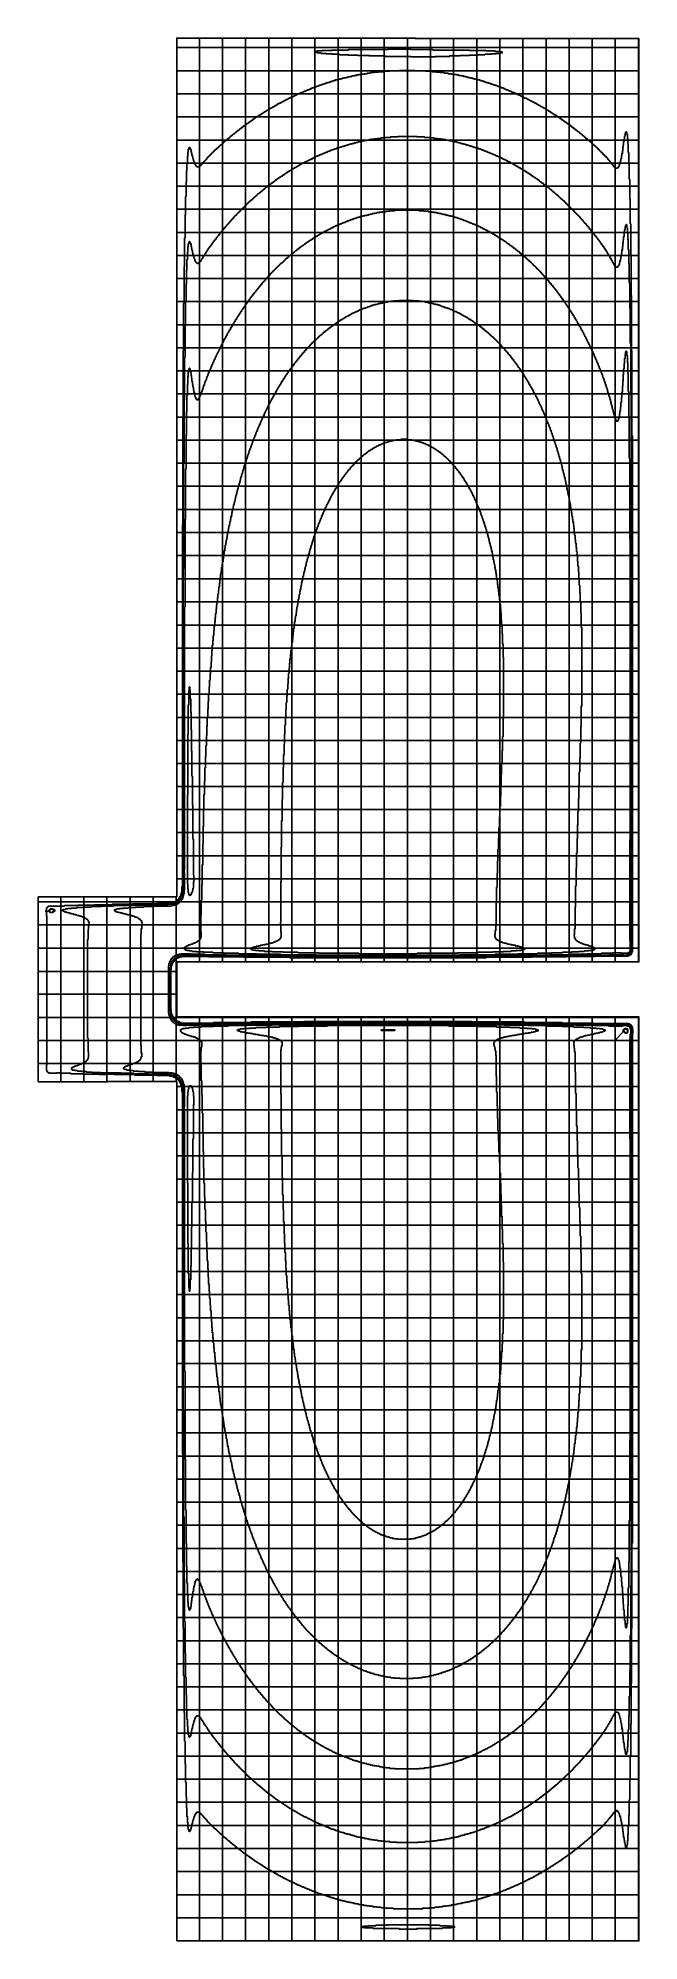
# Model space of a CAD drawing. Header units: metres. Extents: x -2.2 to 1, y -5.2 to 5.1.
import ezdxf

# ---------------------------------------------------------------- set-up
doc = ezdxf.new("R2010")
doc.units = ezdxf.units.M

msp = doc.modelspace()

# ---------------------------------------------------------------- linework, layer by layer
at = {"layer": '10', "color": 2}
for points in [[(-1.495, 5.09, 0), (-1.373, 5.09, 0), (-1.373, 5.142, 0), (-1.495, 5.142, 0), (-1.495, 5.09, 0)], [(-1.495, 4.965, 0), (-1.373, 4.965, 0), (-1.373, 5.09, 0), (-1.495, 5.09, 0), (-1.495, 4.965, 0)], [(-1.373, 5.09, 0), (-1.248, 5.09, 0), (-1.248, 5.142, 0), (-1.373, 5.142, 0), (-1.373, 5.09, 0)], [(-1.373, 4.965, 0), (-1.248, 4.965, 0), (-1.248, 5.09, 0), (-1.373, 5.09, 0), (-1.373, 4.965, 0)], [(-1.248, 5.09, 0), (-1.123, 5.09, 0), (-1.123, 5.142, 0), (-1.248, 5.142, 0), (-1.248, 5.09, 0)], [(-1.248, 4.965, 0), (-1.123, 4.965, 0), (-1.123, 5.09, 0), (-1.248, 5.09, 0), (-1.248, 4.965, 0)], [(-1.123, 5.09, 0), (-0.998, 5.09, 0), (-0.998, 5.142, 0), (-1.123, 5.142, 0), (-1.123, 5.09, 0)], [(-1.123, 4.965, 0), (-0.998, 4.965, 0), (-0.998, 5.09, 0), (-1.123, 5.09, 0), (-1.123, 4.965, 0)], [(-0.998, 5.09, 0), (-0.873, 5.09, 0), (-0.873, 5.142, 0), (-0.998, 5.142, 0), (-0.998, 5.09, 0)], [(-0.998, 4.965, 0), (-0.873, 4.965, 0), (-0.873, 5.09, 0), (-0.998, 5.09, 0), (-0.998, 4.965, 0)], [(-0.873, 5.09, 0), (-0.748, 5.09, 0), (-0.748, 5.142, 0), (-0.873, 5.142, 0), (-0.873, 5.09, 0)], [(-0.873, 4.965, 0), (-0.748, 4.965, 0), (-0.748, 5.067, 0), (-0.749, 5.067, 0), (-0.75, 5.068, 0), (-0.749, 5.069, 0), (-0.748, 5.069, 0), (-0.748, 5.09, 0), (-0.873, 5.09, 0), (-0.873, 4.965, 0)], [(-0.748, 5.09, 0), (-0.623, 5.09, 0), (-0.623, 5.142, 0), (-0.748, 5.142, 0), (-0.748, 5.09, 0)], [(-0.748, 5.069, 0), (-0.738, 5.069, 0), (-0.738, 5.071, 0), (-0.737, 5.072, 0), (-0.71, 5.072, 0), (-0.71, 5.073, 0), (-0.709, 5.074, 0), (-0.658, 5.074, 0), (-0.658, 5.076, 0), (-0.657, 5.077, 0), (-0.623, 5.077, 0), (-0.623, 5.09, 0), (-0.748, 5.09, 0), (-0.748, 5.069, 0)], [(-0.748, 4.965, 0), (-0.623, 4.965, 0), (-0.623, 5.054, 0), (-0.652, 5.054, 0), (-0.653, 5.056, 0), (-0.653, 5.057, 0), (-0.687, 5.057, 0), (-0.688, 5.058, 0), (-0.688, 5.059, 0), (-0.714, 5.059, 0), (-0.715, 5.061, 0), (-0.715, 5.062, 0), (-0.734, 5.062, 0), (-0.735, 5.063, 0), (-0.735, 5.064, 0), (-0.748, 5.064, 0), (-0.748, 4.965, 0)], [(-0.623, 5.09, 0), (-0.498, 5.09, 0), (-0.498, 5.142, 0), (-0.623, 5.142, 0), (-0.623, 5.09, 0)], [(-0.623, 5.077, 0), (-0.568, 5.077, 0), (-0.568, 5.078, 0), (-0.567, 5.08, 0), (-0.498, 5.08, 0), (-0.498, 5.09, 0), (-0.623, 5.09, 0), (-0.623, 5.077, 0)], [(-0.623, 4.965, 0), (-0.498, 4.965, 0), (-0.498, 5.047, 0), (-0.514, 5.047, 0), (-0.515, 5.048, 0), (-0.515, 5.05, 0), (-0.567, 5.05, 0), (-0.568, 5.051, 0), (-0.568, 5.052, 0), (-0.614, 5.052, 0), (-0.615, 5.053, 0), (-0.615, 5.054, 0), (-0.623, 5.054, 0), (-0.623, 4.965, 0)], [(-0.498, 5.09, 0), (-0.373, 5.09, 0), (-0.373, 5.142, 0), (-0.498, 5.142, 0), (-0.498, 5.09, 0)], [(-0.498, 5.08, 0), (-0.373, 5.08, 0), (-0.373, 5.09, 0), (-0.498, 5.09, 0), (-0.498, 5.08, 0)], [(-0.373, 5.09, 0), (-0.248, 5.09, 0), (-0.248, 5.142, 0), (-0.373, 5.142, 0), (-0.373, 5.09, 0)], [(-0.373, 5.08, 0), (-0.355, 5.08, 0), (-0.355, 5.081, 0), (-0.354, 5.082, 0), (-0.248, 5.082, 0), (-0.248, 5.09, 0), (-0.373, 5.09, 0), (-0.373, 5.08, 0)], [(-0.248, 5.09, 0), (-0.123, 5.09, 0), (-0.123, 5.139, 0), (-0.204, 5.139, 0), (-0.205, 5.141, 0), (-0.205, 5.142, 0), (-0.248, 5.142, 0), (-0.248, 5.09, 0)], [(-0.248, 5.082, 0), (-0.229, 5.082, 0), (-0.228, 5.081, 0), (-0.228, 5.08, 0), (-0.123, 5.08, 0), (-0.123, 5.09, 0), (-0.248, 5.09, 0), (-0.248, 5.082, 0)], [(-0.123, 5.09, 0), (0.002, 5.09, 0), (0.002, 5.139, 0), (-0.123, 5.139, 0), (-0.123, 5.09, 0)], [(-0.123, 5.08, 0), (-0.112, 5.08, 0), (-0.11, 5.078, 0), (-0.11, 5.077, 0), (0.002, 5.077, 0), (0.002, 5.09, 0), (-0.123, 5.09, 0), (-0.123, 5.08, 0)], [(0.002, 5.09, 0), (0.127, 5.09, 0), (0.127, 5.139, 0), (0.002, 5.139, 0), (0.002, 5.09, 0)], [(0.002, 5.077, 0), (0.086, 5.077, 0), (0.087, 5.076, 0), (0.087, 5.074, 0), (0.127, 5.074, 0), (0.127, 5.09, 0), (0.002, 5.09, 0), (0.002, 5.077, 0)], [(0.002, 4.965, 0), (0.127, 4.965, 0), (0.127, 5.05, 0), (0.087, 5.05, 0), (0.087, 5.048, 0), (0.086, 5.047, 0), (0.037, 5.047, 0), (0.037, 5.046, 0), (0.036, 5.045, 0), (0.002, 5.045, 0), (0.002, 4.965, 0)], [(0.127, 5.09, 0), (0.252, 5.09, 0), (0.252, 5.139, 0), (0.127, 5.139, 0), (0.127, 5.09, 0)], [(0.127, 5.074, 0), (0.176, 5.074, 0), (0.177, 5.073, 0), (0.177, 5.072, 0), (0.226, 5.072, 0), (0.227, 5.071, 0), (0.227, 5.069, 0), (0.252, 5.069, 0), (0.252, 5.09, 0), (0.127, 5.09, 0), (0.127, 5.074, 0)], [(0.127, 4.965, 0), (0.252, 4.965, 0), (0.252, 5.059, 0), (0.232, 5.059, 0), (0.232, 5.058, 0), (0.231, 5.057, 0), (0.205, 5.057, 0), (0.205, 5.056, 0), (0.203, 5.054, 0), (0.172, 5.054, 0), (0.172, 5.053, 0), (0.171, 5.052, 0), (0.132, 5.052, 0), (0.132, 5.051, 0), (0.131, 5.05, 0), (0.127, 5.05, 0), (0.127, 4.965, 0)], [(0.252, 5.09, 0), (0.377, 5.09, 0), (0.377, 5.139, 0), (0.252, 5.139, 0), (0.252, 5.09, 0)], [(0.252, 4.965, 0), (0.377, 4.965, 0), (0.377, 5.09, 0), (0.252, 5.09, 0), (0.252, 5.069, 0), (0.253, 5.069, 0), (0.255, 5.068, 0), (0.255, 5.067, 0), (0.263, 5.067, 0), (0.265, 5.066, 0), (0.265, 5.063, 0), (0.263, 5.062, 0), (0.252, 5.062, 0), (0.252, 4.965, 0)], [(0.377, 5.09, 0), (0.502, 5.09, 0), (0.502, 5.139, 0), (0.377, 5.139, 0), (0.377, 5.09, 0)], [(0.377, 4.965, 0), (0.502, 4.965, 0), (0.502, 5.09, 0), (0.377, 5.09, 0), (0.377, 4.965, 0)], [(0.502, 5.09, 0), (0.627, 5.09, 0), (0.627, 5.139, 0), (0.502, 5.139, 0), (0.502, 5.09, 0)], [(0.502, 4.965, 0), (0.627, 4.965, 0), (0.627, 5.09, 0), (0.502, 5.09, 0), (0.502, 4.965, 0)], [(0.627, 5.09, 0), (0.752, 5.09, 0), (0.752, 5.139, 0), (0.627, 5.139, 0), (0.627, 5.09, 0)], [(0.627, 4.965, 0), (0.752, 4.965, 0), (0.752, 5.09, 0), (0.627, 5.09, 0), (0.627, 4.965, 0)], [(0.752, 5.09, 0), (0.877, 5.09, 0), (0.877, 5.139, 0), (0.752, 5.139, 0), (0.752, 5.09, 0)], [(0.752, 4.965, 0), (0.877, 4.965, 0), (0.877, 5.09, 0), (0.752, 5.09, 0), (0.752, 4.965, 0)], [(0.877, 5.09, 0), (1.002, 5.09, 0), (1.002, 5.139, 0), (0.877, 5.139, 0), (0.877, 5.09, 0)], [(0.877, 4.965, 0), (1.002, 4.965, 0), (1.002, 5.09, 0), (0.877, 5.09, 0), (0.877, 4.965, 0)], [(1.002, 5.09, 0), (1.005, 5.09, 0), (1.005, 5.139, 0), (1.002, 5.139, 0), (1.002, 5.09, 0)], [(1.002, 4.965, 0), (1.005, 4.965, 0), (1.005, 5.09, 0), (1.002, 5.09, 0), (1.002, 4.965, 0)], [(-1.495, 4.84, 0), (-1.373, 4.84, 0), (-1.373, 4.965, 0), (-1.495, 4.965, 0), (-1.495, 4.84, 0)], [(-1.373, 4.84, 0), (-1.248, 4.84, 0), (-1.248, 4.965, 0), (-1.373, 4.965, 0), (-1.373, 4.84, 0)], [(-1.248, 4.84, 0), (-1.123, 4.84, 0), (-1.123, 4.965, 0), (-1.248, 4.965, 0), (-1.248, 4.84, 0)], [(-1.123, 4.84, 0), (-0.998, 4.84, 0), (-0.998, 4.965, 0), (-1.123, 4.965, 0), (-1.123, 4.84, 0)], [(-0.998, 4.84, 0), (-0.873, 4.84, 0), (-0.873, 4.965, 0), (-0.998, 4.965, 0), (-0.998, 4.84, 0)], [(-0.873, 4.84, 0), (-0.833, 4.84, 0), (-0.833, 4.841, 0), (-0.832, 4.842, 0), (-0.828, 4.842, 0), (-0.828, 4.843, 0), (-0.827, 4.845, 0), (-0.823, 4.845, 0), (-0.823, 4.846, 0), (-0.822, 4.847, 0), (-0.815, 4.847, 0), (-0.815, 4.848, 0), (-0.814, 4.849, 0), (-0.81, 4.849, 0), (-0.81, 4.851, 0), (-0.809, 4.852, 0), (-0.805, 4.852, 0), (-0.805, 4.853, 0), (-0.804, 4.854, 0), (-0.798, 4.854, 0), (-0.798, 4.856, 0), (-0.797, 4.857, 0), (-0.793, 4.857, 0), (-0.793, 4.858, 0), (-0.792, 4.859, 0), (-0.788, 4.859, 0), (-0.788, 4.861, 0), (-0.787, 4.862, 0), (-0.78, 4.862, 0), (-0.78, 4.863, 0), (-0.779, 4.864, 0), (-0.775, 4.864, 0), (-0.775, 4.866, 0), (-0.774, 4.867, 0), (-0.768, 4.867, 0), (-0.768, 4.868, 0), (-0.767, 4.87, 0), (-0.763, 4.87, 0), (-0.763, 4.871, 0), (-0.762, 4.872, 0), (-0.755, 4.872, 0), (-0.755, 4.873, 0), (-0.754, 4.875, 0), (-0.75, 4.875, 0), (-0.75, 4.876, 0), (-0.749, 4.877, 0), (-0.748, 4.877, 0), (-0.748, 4.965, 0), (-0.873, 4.965, 0), (-0.873, 4.84, 0)], [(-0.748, 4.877, 0), (-0.743, 4.877, 0), (-0.743, 4.878, 0), (-0.742, 4.88, 0), (-0.735, 4.88, 0), (-0.735, 4.881, 0), (-0.734, 4.882, 0), (-0.728, 4.882, 0), (-0.728, 4.883, 0), (-0.727, 4.885, 0), (-0.723, 4.885, 0), (-0.723, 4.886, 0), (-0.722, 4.887, 0), (-0.715, 4.887, 0), (-0.715, 4.888, 0), (-0.714, 4.889, 0), (-0.708, 4.889, 0), (-0.708, 4.891, 0), (-0.707, 4.892, 0), (-0.7, 4.892, 0), (-0.7, 4.893, 0), (-0.699, 4.894, 0), (-0.693, 4.894, 0), (-0.693, 4.896, 0), (-0.692, 4.897, 0), (-0.685, 4.897, 0), (-0.685, 4.898, 0), (-0.684, 4.899, 0), (-0.678, 4.899, 0), (-0.678, 4.901, 0), (-0.677, 4.902, 0), (-0.67, 4.902, 0), (-0.67, 4.903, 0), (-0.669, 4.904, 0), (-0.663, 4.904, 0), (-0.663, 4.906, 0), (-0.662, 4.907, 0), (-0.653, 4.907, 0), (-0.653, 4.908, 0), (-0.652, 4.91, 0), (-0.645, 4.91, 0), (-0.645, 4.911, 0), (-0.644, 4.912, 0), (-0.638, 4.912, 0), (-0.638, 4.913, 0), (-0.637, 4.915, 0), (-0.628, 4.915, 0), (-0.628, 4.916, 0), (-0.627, 4.917, 0), (-0.623, 4.917, 0), (-0.623, 4.965, 0), (-0.748, 4.965, 0), (-0.748, 4.877, 0)], [(-0.623, 4.917, 0), (-0.62, 4.917, 0), (-0.62, 4.918, 0), (-0.619, 4.92, 0), (-0.61, 4.92, 0), (-0.61, 4.921, 0), (-0.609, 4.922, 0), (-0.6, 4.922, 0), (-0.6, 4.923, 0), (-0.599, 4.925, 0), (-0.59, 4.925, 0), (-0.59, 4.926, 0), (-0.589, 4.927, 0), (-0.58, 4.927, 0), (-0.58, 4.928, 0), (-0.579, 4.929, 0), (-0.57, 4.929, 0), (-0.57, 4.931, 0), (-0.569, 4.932, 0), (-0.558, 4.932, 0), (-0.558, 4.933, 0), (-0.557, 4.934, 0), (-0.548, 4.934, 0), (-0.548, 4.936, 0), (-0.547, 4.937, 0), (-0.535, 4.937, 0), (-0.535, 4.938, 0), (-0.534, 4.939, 0), (-0.523, 4.939, 0), (-0.523, 4.941, 0), (-0.522, 4.942, 0), (-0.51, 4.942, 0), (-0.51, 4.943, 0), (-0.509, 4.944, 0), (-0.498, 4.944, 0), (-0.498, 4.965, 0), (-0.623, 4.965, 0), (-0.623, 4.917, 0)], [(-0.498, 4.965, 0), (-0.373, 4.965, 0), (-0.373, 5.045, 0), (-0.452, 5.045, 0), (-0.453, 5.046, 0), (-0.453, 5.047, 0), (-0.498, 5.047, 0), (-0.498, 4.965, 0)], [(-0.498, 4.944, 0), (-0.495, 4.944, 0), (-0.495, 4.946, 0), (-0.494, 4.947, 0), (-0.48, 4.947, 0), (-0.48, 4.948, 0), (-0.479, 4.949, 0), (-0.465, 4.949, 0), (-0.465, 4.951, 0), (-0.464, 4.952, 0), (-0.448, 4.952, 0), (-0.448, 4.953, 0), (-0.447, 4.955, 0), (-0.428, 4.955, 0), (-0.428, 4.956, 0), (-0.427, 4.957, 0), (-0.405, 4.957, 0), (-0.405, 4.958, 0), (-0.404, 4.96, 0), (-0.378, 4.96, 0), (-0.378, 4.961, 0), (-0.377, 4.962, 0), (-0.373, 4.962, 0), (-0.373, 4.965, 0), (-0.498, 4.965, 0), (-0.498, 4.944, 0)], [(-0.373, 4.965, 0), (-0.29, 4.965, 0), (-0.29, 4.966, 0), (-0.289, 4.967, 0), (-0.248, 4.967, 0), (-0.248, 5.042, 0), (-0.367, 5.042, 0), (-0.368, 5.043, 0), (-0.368, 5.045, 0), (-0.373, 5.045, 0), (-0.373, 4.965, 0)], [(-0.373, 4.962, 0), (-0.345, 4.962, 0), (-0.345, 4.965, 0), (-0.373, 4.965, 0), (-0.373, 4.962, 0)], [(-0.248, 4.967, 0), (-0.209, 4.967, 0), (-0.208, 4.966, 0), (-0.208, 4.965, 0), (-0.123, 4.965, 0), (-0.123, 5.04, 0), (-0.229, 5.04, 0), (-0.23, 5.041, 0), (-0.23, 5.042, 0), (-0.248, 5.042, 0), (-0.248, 4.967, 0)], [(-0.15, 4.962, 0), (-0.123, 4.962, 0), (-0.123, 4.965, 0), (-0.15, 4.965, 0), (-0.15, 4.962, 0)], [(-0.123, 4.965, 0), (0.002, 4.965, 0), (0.002, 5.045, 0), (-0.02, 5.045, 0), (-0.02, 5.043, 0), (-0.022, 5.042, 0), (-0.095, 5.042, 0), (-0.095, 5.041, 0), (-0.097, 5.04, 0), (-0.123, 5.04, 0), (-0.123, 4.965, 0)], [(-0.123, 4.962, 0), (-0.117, 4.962, 0), (-0.115, 4.961, 0), (-0.115, 4.96, 0), (-0.092, 4.96, 0), (-0.09, 4.958, 0), (-0.09, 4.957, 0), (-0.069, 4.957, 0), (-0.068, 4.956, 0), (-0.068, 4.955, 0), (-0.049, 4.955, 0), (-0.048, 4.953, 0), (-0.048, 4.952, 0), (-0.029, 4.952, 0), (-0.028, 4.951, 0), (-0.028, 4.949, 0), (-0.014, 4.949, 0), (-0.013, 4.948, 0), (-0.013, 4.947, 0), (0.002, 4.947, 0), (0.002, 4.965, 0), (-0.123, 4.965, 0), (-0.123, 4.962, 0)], [(0.002, 4.944, 0), (0.016, 4.944, 0), (0.017, 4.943, 0), (0.017, 4.942, 0), (0.028, 4.942, 0), (0.03, 4.941, 0), (0.03, 4.939, 0), (0.041, 4.939, 0), (0.042, 4.938, 0), (0.042, 4.937, 0), (0.053, 4.937, 0), (0.055, 4.936, 0), (0.055, 4.934, 0), (0.066, 4.934, 0), (0.067, 4.933, 0), (0.067, 4.932, 0), (0.076, 4.932, 0), (0.077, 4.931, 0), (0.077, 4.929, 0), (0.086, 4.929, 0), (0.087, 4.928, 0), (0.087, 4.927, 0), (0.096, 4.927, 0), (0.097, 4.926, 0), (0.097, 4.925, 0), (0.106, 4.925, 0), (0.107, 4.923, 0), (0.107, 4.922, 0), (0.116, 4.922, 0), (0.117, 4.921, 0), (0.117, 4.92, 0), (0.127, 4.92, 0), (0.127, 4.965, 0), (0.002, 4.965, 0), (0.002, 4.944, 0)], [(0.127, 4.917, 0), (0.133, 4.917, 0), (0.135, 4.916, 0), (0.135, 4.915, 0), (0.143, 4.915, 0), (0.145, 4.913, 0), (0.145, 4.912, 0), (0.151, 4.912, 0), (0.152, 4.911, 0), (0.152, 4.91, 0), (0.161, 4.91, 0), (0.162, 4.908, 0), (0.162, 4.907, 0), (0.168, 4.907, 0), (0.17, 4.906, 0), (0.17, 4.904, 0), (0.176, 4.904, 0), (0.177, 4.903, 0), (0.177, 4.902, 0), (0.183, 4.902, 0), (0.185, 4.901, 0), (0.185, 4.899, 0), (0.191, 4.899, 0), (0.192, 4.898, 0), (0.192, 4.897, 0), (0.198, 4.897, 0), (0.2, 4.896, 0), (0.2, 4.894, 0), (0.206, 4.894, 0), (0.207, 4.893, 0), (0.207, 4.892, 0), (0.213, 4.892, 0), (0.215, 4.891, 0), (0.215, 4.889, 0), (0.221, 4.889, 0), (0.222, 4.888, 0), (0.222, 4.887, 0), (0.228, 4.887, 0), (0.23, 4.886, 0), (0.23, 4.885, 0), (0.236, 4.885, 0), (0.237, 4.883, 0), (0.237, 4.882, 0), (0.241, 4.882, 0), (0.242, 4.881, 0), (0.242, 4.88, 0), (0.248, 4.88, 0), (0.25, 4.878, 0), (0.25, 4.877, 0), (0.252, 4.877, 0), (0.252, 4.965, 0), (0.127, 4.965, 0), (0.127, 4.917, 0)], [(0.252, 4.877, 0), (0.256, 4.877, 0), (0.257, 4.876, 0), (0.257, 4.875, 0), (0.261, 4.875, 0), (0.262, 4.873, 0), (0.262, 4.872, 0), (0.268, 4.872, 0), (0.27, 4.871, 0), (0.27, 4.87, 0), (0.273, 4.87, 0), (0.275, 4.868, 0), (0.275, 4.867, 0), (0.281, 4.867, 0), (0.282, 4.866, 0), (0.282, 4.864, 0), (0.286, 4.864, 0), (0.287, 4.863, 0), (0.287, 4.862, 0), (0.293, 4.862, 0), (0.295, 4.861, 0), (0.295, 4.859, 0), (0.298, 4.859, 0), (0.3, 4.858, 0), (0.3, 4.857, 0), (0.306, 4.857, 0), (0.307, 4.856, 0), (0.307, 4.854, 0), (0.311, 4.854, 0), (0.312, 4.853, 0), (0.312, 4.852, 0), (0.316, 4.852, 0), (0.317, 4.851, 0), (0.317, 4.849, 0), (0.321, 4.849, 0), (0.322, 4.848, 0), (0.322, 4.847, 0), (0.328, 4.847, 0), (0.33, 4.846, 0), (0.33, 4.845, 0), (0.333, 4.845, 0), (0.335, 4.843, 0), (0.335, 4.842, 0), (0.338, 4.842, 0), (0.34, 4.841, 0), (0.34, 4.84, 0), (0.377, 4.84, 0), (0.377, 4.965, 0), (0.252, 4.965, 0), (0.252, 4.877, 0)], [(0.377, 4.84, 0), (0.502, 4.84, 0), (0.502, 4.965, 0), (0.377, 4.965, 0), (0.377, 4.84, 0)], [(0.502, 4.84, 0), (0.627, 4.84, 0), (0.627, 4.965, 0), (0.502, 4.965, 0), (0.502, 4.84, 0)], [(0.627, 4.84, 0), (0.752, 4.84, 0), (0.752, 4.965, 0), (0.627, 4.965, 0), (0.627, 4.84, 0)], [(0.752, 4.84, 0), (0.877, 4.84, 0), (0.877, 4.965, 0), (0.752, 4.965, 0), (0.752, 4.84, 0)], [(0.877, 4.84, 0), (1.002, 4.84, 0), (1.002, 4.965, 0), (0.877, 4.965, 0), (0.877, 4.84, 0)], [(1.002, 4.84, 0), (1.005, 4.84, 0), (1.005, 4.965, 0), (1.002, 4.965, 0), (1.002, 4.84, 0)], [(-1.495, 4.715, 0), (-1.373, 4.715, 0), (-1.373, 4.84, 0), (-1.495, 4.84, 0), (-1.495, 4.715, 0)], [(-1.373, 4.715, 0), (-1.248, 4.715, 0), (-1.248, 4.84, 0), (-1.373, 4.84, 0), (-1.373, 4.715, 0)], [(-1.248, 4.715, 0), (-1.123, 4.715, 0), (-1.123, 4.84, 0), (-1.248, 4.84, 0), (-1.248, 4.715, 0)], [(-1.123, 4.715, 0), (-1.06, 4.715, 0), (-1.06, 4.716, 0), (-1.059, 4.717, 0), (-1.058, 4.717, 0), (-1.058, 4.718, 0), (-1.057, 4.72, 0), (-1.053, 4.72, 0), (-1.053, 4.721, 0), (-1.052, 4.722, 0), (-1.05, 4.722, 0), (-1.05, 4.723, 0), (-1.049, 4.724, 0), (-1.045, 4.724, 0), (-1.045, 4.726, 0), (-1.044, 4.727, 0), (-1.04, 4.727, 0), (-1.04, 4.728, 0), (-1.039, 4.729, 0), (-1.038, 4.729, 0), (-1.038, 4.731, 0), (-1.037, 4.732, 0), (-1.033, 4.732, 0), (-1.033, 4.733, 0), (-1.032, 4.734, 0), (-1.03, 4.734, 0), (-1.03, 4.736, 0), (-1.029, 4.737, 0), (-1.025, 4.737, 0), (-1.025, 4.738, 0), (-1.024, 4.739, 0), (-1.023, 4.739, 0), (-1.023, 4.741, 0), (-1.022, 4.742, 0), (-1.018, 4.742, 0), (-1.018, 4.743, 0), (-1.017, 4.745, 0), (-1.013, 4.745, 0), (-1.013, 4.746, 0), (-1.012, 4.747, 0), (-1.01, 4.747, 0), (-1.01, 4.748, 0), (-1.009, 4.75, 0), (-1.005, 4.75, 0), (-1.005, 4.751, 0), (-1.004, 4.752, 0), (-1, 4.752, 0), (-1, 4.753, 0), (-0.999, 4.755, 0), (-0.998, 4.755, 0), (-0.998, 4.84, 0), (-1.123, 4.84, 0), (-1.123, 4.715, 0)], [(-0.998, 4.757, 0), (-0.993, 4.757, 0), (-0.993, 4.758, 0), (-0.992, 4.76, 0), (-0.988, 4.76, 0), (-0.988, 4.761, 0), (-0.987, 4.762, 0), (-0.985, 4.762, 0), (-0.985, 4.763, 0), (-0.984, 4.764, 0), (-0.98, 4.764, 0), (-0.98, 4.766, 0), (-0.979, 4.767, 0), (-0.975, 4.767, 0), (-0.975, 4.768, 0), (-0.974, 4.769, 0), (-0.97, 4.769, 0), (-0.97, 4.771, 0), (-0.969, 4.772, 0), (-0.968, 4.772, 0), (-0.968, 4.773, 0), (-0.967, 4.774, 0), (-0.963, 4.774, 0), (-0.963, 4.776, 0), (-0.962, 4.777, 0), (-0.958, 4.777, 0), (-0.958, 4.778, 0), (-0.957, 4.779, 0), (-0.953, 4.779, 0), (-0.953, 4.781, 0), (-0.952, 4.782, 0), (-0.95, 4.782, 0), (-0.95, 4.783, 0), (-0.949, 4.785, 0), (-0.945, 4.785, 0), (-0.945, 4.786, 0), (-0.944, 4.787, 0), (-0.94, 4.787, 0), (-0.94, 4.788, 0), (-0.939, 4.79, 0), (-0.935, 4.79, 0), (-0.935, 4.791, 0), (-0.934, 4.792, 0), (-0.93, 4.792, 0), (-0.93, 4.793, 0), (-0.929, 4.795, 0), (-0.925, 4.795, 0), (-0.925, 4.796, 0), (-0.924, 4.797, 0), (-0.92, 4.797, 0), (-0.92, 4.798, 0), (-0.919, 4.8, 0), (-0.915, 4.8, 0), (-0.915, 4.801, 0), (-0.914, 4.802, 0), (-0.913, 4.802, 0), (-0.913, 4.803, 0), (-0.912, 4.804, 0), (-0.908, 4.804, 0), (-0.908, 4.806, 0), (-0.907, 4.807, 0), (-0.903, 4.807, 0), (-0.903, 4.808, 0), (-0.902, 4.809, 0), (-0.898, 4.809, 0), (-0.898, 4.811, 0), (-0.897, 4.812, 0), (-0.893, 4.812, 0), (-0.893, 4.813, 0), (-0.892, 4.814, 0), (-0.888, 4.814, 0), (-0.888, 4.816, 0), (-0.887, 4.817, 0), (-0.883, 4.817, 0), (-0.883, 4.818, 0), (-0.882, 4.819, 0), (-0.878, 4.819, 0), (-0.878, 4.821, 0), (-0.877, 4.822, 0), (-0.873, 4.822, 0), (-0.873, 4.84, 0), (-0.998, 4.84, 0), (-0.998, 4.757, 0)], [(-0.873, 4.822, 0), (-0.87, 4.822, 0), (-0.87, 4.823, 0), (-0.869, 4.824, 0), (-0.865, 4.824, 0), (-0.865, 4.826, 0), (-0.864, 4.827, 0), (-0.86, 4.827, 0), (-0.86, 4.828, 0), (-0.859, 4.83, 0), (-0.855, 4.83, 0), (-0.855, 4.831, 0), (-0.854, 4.832, 0), (-0.85, 4.832, 0), (-0.85, 4.833, 0), (-0.849, 4.835, 0), (-0.845, 4.835, 0), (-0.845, 4.836, 0), (-0.844, 4.837, 0), (-0.84, 4.837, 0), (-0.84, 4.84, 0), (-0.873, 4.84, 0), (-0.873, 4.822, 0)], [(0.345, 4.837, 0), (0.351, 4.837, 0), (0.352, 4.836, 0), (0.352, 4.835, 0), (0.356, 4.835, 0), (0.357, 4.833, 0), (0.357, 4.832, 0), (0.361, 4.832, 0), (0.362, 4.831, 0), (0.362, 4.83, 0), (0.366, 4.83, 0), (0.367, 4.828, 0), (0.367, 4.827, 0), (0.371, 4.827, 0), (0.372, 4.826, 0), (0.372, 4.824, 0), (0.377, 4.824, 0), (0.377, 4.84, 0), (0.345, 4.84, 0), (0.345, 4.837, 0)], [(0.377, 4.822, 0), (0.381, 4.822, 0), (0.382, 4.821, 0), (0.382, 4.819, 0), (0.386, 4.819, 0), (0.387, 4.818, 0), (0.387, 4.817, 0), (0.393, 4.817, 0), (0.395, 4.816, 0), (0.395, 4.814, 0), (0.398, 4.814, 0), (0.4, 4.813, 0), (0.4, 4.812, 0), (0.403, 4.812, 0), (0.405, 4.811, 0), (0.405, 4.809, 0), (0.408, 4.809, 0), (0.41, 4.808, 0), (0.41, 4.807, 0), (0.411, 4.807, 0), (0.412, 4.806, 0), (0.412, 4.804, 0), (0.416, 4.804, 0), (0.417, 4.803, 0), (0.417, 4.802, 0), (0.421, 4.802, 0), (0.422, 4.801, 0), (0.422, 4.8, 0), (0.426, 4.8, 0), (0.427, 4.798, 0), (0.427, 4.797, 0), (0.431, 4.797, 0), (0.432, 4.796, 0), (0.432, 4.795, 0), (0.436, 4.795, 0), (0.437, 4.793, 0), (0.437, 4.792, 0), (0.441, 4.792, 0), (0.442, 4.791, 0), (0.442, 4.79, 0), (0.446, 4.79, 0), (0.447, 4.788, 0), (0.447, 4.787, 0), (0.451, 4.787, 0), (0.452, 4.786, 0), (0.452, 4.785, 0), (0.453, 4.785, 0), (0.455, 4.783, 0), (0.455, 4.782, 0), (0.458, 4.782, 0), (0.46, 4.781, 0), (0.46, 4.779, 0), (0.463, 4.779, 0), (0.465, 4.778, 0), (0.465, 4.777, 0), (0.468, 4.777, 0), (0.47, 4.776, 0), (0.47, 4.774, 0), (0.471, 4.774, 0), (0.472, 4.773, 0), (0.472, 4.772, 0), (0.476, 4.772, 0), (0.477, 4.771, 0), (0.477, 4.769, 0), (0.481, 4.769, 0), (0.482, 4.768, 0), (0.482, 4.767, 0), (0.486, 4.767, 0), (0.487, 4.766, 0), (0.487, 4.764, 0), (0.488, 4.764, 0), (0.49, 4.763, 0), (0.49, 4.762, 0), (0.493, 4.762, 0), (0.495, 4.761, 0), (0.495, 4.76, 0), (0.498, 4.76, 0), (0.5, 4.758, 0), (0.5, 4.757, 0), (0.502, 4.757, 0), (0.502, 4.84, 0), (0.377, 4.84, 0), (0.377, 4.822, 0)], [(0.502, 4.755, 0), (0.506, 4.755, 0), (0.507, 4.753, 0), (0.507, 4.752, 0), (0.511, 4.752, 0), (0.512, 4.751, 0), (0.512, 4.75, 0), (0.513, 4.75, 0), (0.515, 4.748, 0), (0.515, 4.747, 0), (0.518, 4.747, 0), (0.52, 4.746, 0), (0.52, 4.745, 0), (0.523, 4.745, 0), (0.525, 4.743, 0), (0.525, 4.742, 0), (0.526, 4.742, 0), (0.527, 4.741, 0), (0.527, 4.739, 0), (0.531, 4.739, 0), (0.532, 4.738, 0), (0.532, 4.737, 0), (0.533, 4.737, 0), (0.535, 4.736, 0), (0.535, 4.734, 0), (0.538, 4.734, 0), (0.54, 4.733, 0), (0.54, 4.732, 0), (0.541, 4.732, 0), (0.542, 4.731, 0), (0.542, 4.729, 0), (0.546, 4.729, 0), (0.547, 4.728, 0), (0.547, 4.727, 0), (0.551, 4.727, 0), (0.552, 4.726, 0), (0.552, 4.724, 0), (0.553, 4.724, 0), (0.555, 4.723, 0), (0.555, 4.722, 0), (0.558, 4.722, 0), (0.56, 4.721, 0), (0.56, 4.72, 0), (0.561, 4.72, 0), (0.562, 4.718, 0), (0.562, 4.717, 0), (0.566, 4.717, 0), (0.567, 4.716, 0), (0.567, 4.715, 0), (0.627, 4.715, 0), (0.627, 4.84, 0), (0.502, 4.84, 0), (0.502, 4.755, 0)], [(0.627, 4.715, 0), (0.752, 4.715, 0), (0.752, 4.84, 0), (0.627, 4.84, 0), (0.627, 4.715, 0)], [(0.752, 4.715, 0), (0.877, 4.715, 0), (0.877, 4.84, 0), (0.752, 4.84, 0), (0.752, 4.715, 0)], [(0.877, 4.715, 0), (1.002, 4.715, 0), (1.002, 4.84, 0), (0.877, 4.84, 0), (0.877, 4.715, 0)], [(1.002, 4.715, 0), (1.005, 4.715, 0), (1.005, 4.84, 0), (1.002, 4.84, 0), (1.002, 4.715, 0)], [(-1.495, 4.59, 0), (-1.373, 4.59, 0), (-1.373, 4.715, 0), (-1.495, 4.715, 0), (-1.495, 4.59, 0)], [(-1.373, 4.59, 0), (-1.248, 4.59, 0), (-1.248, 4.715, 0), (-1.373, 4.715, 0), (-1.373, 4.59, 0)], [(-1.248, 4.59, 0), (-1.225, 4.59, 0), (-1.225, 4.591, 0), (-1.224, 4.592, 0), (-1.223, 4.592, 0), (-1.223, 4.593, 0), (-1.222, 4.595, 0), (-1.22, 4.595, 0), (-1.22, 4.596, 0), (-1.219, 4.597, 0), (-1.218, 4.597, 0), (-1.218, 4.598, 0), (-1.217, 4.599, 0), (-1.213, 4.599, 0), (-1.213, 4.601, 0), (-1.212, 4.602, 0), (-1.21, 4.602, 0), (-1.21, 4.603, 0), (-1.209, 4.604, 0), (-1.208, 4.604, 0), (-1.208, 4.606, 0), (-1.207, 4.607, 0), (-1.205, 4.607, 0), (-1.205, 4.608, 0), (-1.204, 4.609, 0), (-1.203, 4.609, 0), (-1.203, 4.611, 0), (-1.202, 4.612, 0), (-1.198, 4.612, 0), (-1.198, 4.613, 0), (-1.197, 4.614, 0), (-1.195, 4.614, 0), (-1.195, 4.616, 0), (-1.194, 4.617, 0), (-1.193, 4.617, 0), (-1.193, 4.618, 0), (-1.192, 4.62, 0), (-1.19, 4.62, 0), (-1.19, 4.621, 0), (-1.189, 4.622, 0), (-1.185, 4.622, 0), (-1.185, 4.623, 0), (-1.184, 4.625, 0), (-1.183, 4.625, 0), (-1.183, 4.626, 0), (-1.182, 4.627, 0), (-1.18, 4.627, 0), (-1.18, 4.628, 0), (-1.179, 4.63, 0), (-1.178, 4.63, 0), (-1.178, 4.631, 0), (-1.177, 4.632, 0), (-1.173, 4.632, 0), (-1.173, 4.633, 0), (-1.172, 4.635, 0), (-1.17, 4.635, 0), (-1.17, 4.636, 0), (-1.169, 4.637, 0), (-1.168, 4.637, 0), (-1.168, 4.638, 0), (-1.167, 4.639, 0), (-1.165, 4.639, 0), (-1.165, 4.641, 0), (-1.164, 4.642, 0), (-1.16, 4.642, 0), (-1.16, 4.643, 0), (-1.159, 4.644, 0), (-1.158, 4.644, 0), (-1.158, 4.646, 0), (-1.157, 4.647, 0), (-1.155, 4.647, 0), (-1.155, 4.648, 0), (-1.154, 4.649, 0), (-1.153, 4.649, 0), (-1.153, 4.651, 0), (-1.152, 4.652, 0), (-1.148, 4.652, 0), (-1.148, 4.653, 0), (-1.147, 4.654, 0), (-1.145, 4.654, 0), (-1.145, 4.656, 0), (-1.144, 4.657, 0), (-1.143, 4.657, 0), (-1.143, 4.658, 0), (-1.142, 4.66, 0), (-1.138, 4.66, 0), (-1.138, 4.661, 0), (-1.137, 4.662, 0), (-1.135, 4.662, 0), (-1.135, 4.663, 0), (-1.134, 4.665, 0), (-1.133, 4.665, 0), (-1.133, 4.666, 0), (-1.132, 4.667, 0), (-1.128, 4.667, 0), (-1.128, 4.668, 0), (-1.127, 4.67, 0), (-1.125, 4.67, 0), (-1.125, 4.671, 0), (-1.124, 4.672, 0), (-1.123, 4.672, 0), (-1.123, 4.715, 0), (-1.248, 4.715, 0), (-1.248, 4.59, 0)], [(-1.123, 4.672, 0), (-1.12, 4.672, 0), (-1.12, 4.673, 0), (-1.119, 4.675, 0), (-1.118, 4.675, 0), (-1.118, 4.676, 0), (-1.117, 4.677, 0), (-1.115, 4.677, 0), (-1.115, 4.678, 0), (-1.114, 4.679, 0), (-1.11, 4.679, 0), (-1.11, 4.681, 0), (-1.109, 4.682, 0), (-1.108, 4.682, 0), (-1.108, 4.683, 0), (-1.107, 4.684, 0), (-1.105, 4.684, 0), (-1.105, 4.686, 0), (-1.104, 4.687, 0), (-1.1, 4.687, 0), (-1.1, 4.688, 0), (-1.099, 4.689, 0), (-1.098, 4.689, 0), (-1.098, 4.691, 0), (-1.097, 4.692, 0), (-1.093, 4.692, 0), (-1.093, 4.693, 0), (-1.092, 4.694, 0), (-1.09, 4.694, 0), (-1.09, 4.696, 0), (-1.089, 4.697, 0), (-1.085, 4.697, 0), (-1.085, 4.698, 0), (-1.084, 4.699, 0), (-1.083, 4.699, 0), (-1.083, 4.701, 0), (-1.082, 4.702, 0), (-1.08, 4.702, 0), (-1.08, 4.703, 0), (-1.079, 4.705, 0), (-1.075, 4.705, 0), (-1.075, 4.706, 0), (-1.074, 4.707, 0), (-1.073, 4.707, 0), (-1.073, 4.708, 0), (-1.072, 4.71, 0), (-1.068, 4.71, 0), (-1.068, 4.711, 0), (-1.067, 4.712, 0), (-1.065, 4.712, 0), (-1.065, 4.715, 0), (-1.123, 4.715, 0), (-1.123, 4.672, 0)], [(0.57, 4.712, 0), (0.573, 4.712, 0), (0.575, 4.711, 0), (0.575, 4.71, 0), (0.576, 4.71, 0), (0.577, 4.708, 0), (0.577, 4.707, 0), (0.581, 4.707, 0), (0.582, 4.706, 0), (0.582, 4.705, 0), (0.583, 4.705, 0), (0.585, 4.703, 0), (0.585, 4.702, 0), (0.586, 4.702, 0), (0.587, 4.701, 0), (0.587, 4.699, 0), (0.591, 4.699, 0), (0.592, 4.698, 0), (0.592, 4.697, 0), (0.593, 4.697, 0), (0.595, 4.696, 0), (0.595, 4.694, 0), (0.598, 4.694, 0), (0.6, 4.693, 0), (0.6, 4.692, 0), (0.601, 4.692, 0), (0.602, 4.691, 0), (0.602, 4.689, 0), (0.606, 4.689, 0), (0.607, 4.688, 0), (0.607, 4.687, 0), (0.608, 4.687, 0), (0.61, 4.686, 0), (0.61, 4.684, 0), (0.611, 4.684, 0), (0.612, 4.683, 0), (0.612, 4.682, 0), (0.616, 4.682, 0), (0.617, 4.681, 0), (0.617, 4.679, 0), (0.618, 4.679, 0), (0.62, 4.678, 0), (0.62, 4.677, 0), (0.621, 4.677, 0), (0.622, 4.676, 0), (0.622, 4.675, 0), (0.627, 4.675, 0), (0.627, 4.715, 0), (0.57, 4.715, 0), (0.57, 4.712, 0)], [(0.627, 4.672, 0), (0.628, 4.672, 0), (0.63, 4.671, 0), (0.63, 4.67, 0), (0.633, 4.67, 0), (0.635, 4.668, 0), (0.635, 4.667, 0), (0.636, 4.667, 0), (0.637, 4.666, 0), (0.637, 4.665, 0), (0.638, 4.665, 0), (0.64, 4.663, 0), (0.64, 4.662, 0), (0.641, 4.662, 0), (0.642, 4.661, 0), (0.642, 4.66, 0), (0.646, 4.66, 0), (0.647, 4.658, 0), (0.647, 4.657, 0), (0.648, 4.657, 0), (0.65, 4.656, 0), (0.65, 4.654, 0), (0.651, 4.654, 0), (0.652, 4.653, 0), (0.652, 4.652, 0), (0.656, 4.652, 0), (0.657, 4.651, 0), (0.657, 4.649, 0), (0.658, 4.649, 0), (0.66, 4.648, 0), (0.66, 4.647, 0), (0.661, 4.647, 0), (0.662, 4.646, 0), (0.662, 4.644, 0), (0.666, 4.644, 0), (0.667, 4.643, 0), (0.667, 4.642, 0), (0.668, 4.642, 0), (0.67, 4.641, 0), (0.67, 4.639, 0), (0.671, 4.639, 0), (0.672, 4.638, 0), (0.672, 4.637, 0), (0.673, 4.637, 0), (0.675, 4.636, 0), (0.675, 4.635, 0), (0.678, 4.635, 0), (0.68, 4.633, 0), (0.68, 4.632, 0), (0.681, 4.632, 0), (0.682, 4.631, 0), (0.682, 4.63, 0), (0.683, 4.63, 0), (0.685, 4.628, 0), (0.685, 4.627, 0), (0.686, 4.627, 0), (0.687, 4.626, 0), (0.687, 4.625, 0), (0.691, 4.625, 0), (0.692, 4.623, 0), (0.692, 4.622, 0), (0.693, 4.622, 0), (0.695, 4.621, 0), (0.695, 4.62, 0), (0.696, 4.62, 0), (0.697, 4.618, 0), (0.697, 4.617, 0), (0.698, 4.617, 0), (0.7, 4.616, 0), (0.7, 4.614, 0), (0.701, 4.614, 0), (0.702, 4.613, 0), (0.702, 4.612, 0), (0.706, 4.612, 0), (0.707, 4.611, 0), (0.707, 4.609, 0), (0.708, 4.609, 0), (0.71, 4.608, 0), (0.71, 4.607, 0), (0.711, 4.607, 0), (0.712, 4.606, 0), (0.712, 4.604, 0), (0.713, 4.604, 0), (0.715, 4.603, 0), (0.715, 4.602, 0), (0.716, 4.602, 0), (0.717, 4.601, 0), (0.717, 4.599, 0), (0.721, 4.599, 0), (0.722, 4.598, 0), (0.722, 4.597, 0), (0.723, 4.597, 0), (0.725, 4.596, 0), (0.725, 4.595, 0), (0.726, 4.595, 0), (0.727, 4.593, 0), (0.727, 4.592, 0), (0.728, 4.592, 0), (0.73, 4.591, 0), (0.73, 4.59, 0), (0.752, 4.59, 0), (0.752, 4.715, 0), (0.627, 4.715, 0), (0.627, 4.672, 0)], [(0.752, 4.59, 0), (0.877, 4.59, 0), (0.877, 4.715, 0), (0.752, 4.715, 0), (0.752, 4.59, 0)], [(0.877, 4.59, 0), (0.925, 4.59, 0), (0.925, 4.596, 0), (0.926, 4.597, 0), (0.927, 4.597, 0), (0.927, 4.611, 0), (0.928, 4.612, 0), (0.93, 4.612, 0), (0.93, 4.623, 0), (0.931, 4.625, 0), (0.932, 4.625, 0), (0.932, 4.631, 0), (0.933, 4.632, 0), (0.935, 4.632, 0), (0.935, 4.633, 0), (0.936, 4.635, 0), (0.937, 4.633, 0), (0.937, 4.632, 0), (0.938, 4.632, 0), (0.94, 4.631, 0), (0.94, 4.62, 0), (0.941, 4.62, 0), (0.942, 4.618, 0), (0.942, 4.599, 0), (0.943, 4.599, 0), (0.945, 4.598, 0), (0.945, 4.59, 0), (1.002, 4.59, 0), (1.002, 4.715, 0), (0.877, 4.715, 0), (0.877, 4.59, 0)], [(1.002, 4.59, 0), (1.005, 4.59, 0), (1.005, 4.715, 0), (1.002, 4.715, 0), (1.002, 4.59, 0)], [(-1.495, 4.465, 0), (-1.44, 4.465, 0), (-1.44, 4.466, 0), (-1.439, 4.467, 0), (-1.438, 4.467, 0), (-1.438, 4.501, 0), (-1.437, 4.502, 0), (-1.435, 4.502, 0), (-1.435, 4.523, 0), (-1.434, 4.524, 0), (-1.433, 4.524, 0), (-1.433, 4.538, 0), (-1.432, 4.54, 0), (-1.43, 4.54, 0), (-1.43, 4.546, 0), (-1.429, 4.547, 0), (-1.428, 4.547, 0), (-1.428, 4.548, 0), (-1.427, 4.55, 0), (-1.425, 4.548, 0), (-1.425, 4.547, 0), (-1.424, 4.547, 0), (-1.423, 4.546, 0), (-1.423, 4.542, 0), (-1.422, 4.542, 0), (-1.42, 4.541, 0), (-1.42, 4.535, 0), (-1.419, 4.535, 0), (-1.418, 4.533, 0), (-1.418, 4.527, 0), (-1.417, 4.527, 0), (-1.415, 4.526, 0), (-1.415, 4.517, 0), (-1.414, 4.517, 0), (-1.413, 4.516, 0), (-1.413, 4.507, 0), (-1.412, 4.507, 0), (-1.41, 4.506, 0), (-1.41, 4.497, 0), (-1.409, 4.497, 0), (-1.408, 4.496, 0), (-1.408, 4.487, 0), (-1.407, 4.487, 0), (-1.405, 4.486, 0), (-1.405, 4.479, 0), (-1.404, 4.479, 0), (-1.403, 4.478, 0), (-1.403, 4.472, 0), (-1.402, 4.472, 0), (-1.4, 4.471, 0), (-1.4, 4.465, 0), (-1.373, 4.465, 0), (-1.373, 4.59, 0), (-1.495, 4.59, 0), (-1.495, 4.465, 0)], [(-1.373, 4.465, 0), (-1.353, 4.465, 0), (-1.353, 4.468, 0), (-1.352, 4.47, 0), (-1.35, 4.47, 0), (-1.35, 4.471, 0), (-1.349, 4.472, 0), (-1.348, 4.472, 0), (-1.348, 4.473, 0), (-1.347, 4.474, 0), (-1.345, 4.474, 0), (-1.345, 4.476, 0), (-1.344, 4.477, 0), (-1.343, 4.477, 0), (-1.343, 4.478, 0), (-1.342, 4.479, 0), (-1.34, 4.479, 0), (-1.34, 4.481, 0), (-1.339, 4.482, 0), (-1.338, 4.482, 0), (-1.338, 4.483, 0), (-1.337, 4.484, 0), (-1.335, 4.484, 0), (-1.335, 4.486, 0), (-1.334, 4.487, 0), (-1.333, 4.487, 0), (-1.333, 4.491, 0), (-1.332, 4.492, 0), (-1.33, 4.492, 0), (-1.33, 4.493, 0), (-1.329, 4.495, 0), (-1.328, 4.495, 0), (-1.328, 4.496, 0), (-1.327, 4.497, 0), (-1.325, 4.497, 0), (-1.325, 4.498, 0), (-1.324, 4.5, 0), (-1.323, 4.5, 0), (-1.323, 4.501, 0), (-1.322, 4.502, 0), (-1.32, 4.502, 0), (-1.32, 4.503, 0), (-1.319, 4.505, 0), (-1.318, 4.505, 0), (-1.318, 4.506, 0), (-1.317, 4.507, 0), (-1.315, 4.507, 0), (-1.315, 4.508, 0), (-1.314, 4.51, 0), (-1.313, 4.51, 0), (-1.313, 4.511, 0), (-1.312, 4.512, 0), (-1.31, 4.512, 0), (-1.31, 4.513, 0), (-1.309, 4.514, 0), (-1.308, 4.514, 0), (-1.308, 4.516, 0), (-1.307, 4.517, 0), (-1.305, 4.517, 0), (-1.305, 4.518, 0), (-1.304, 4.519, 0), (-1.303, 4.519, 0), (-1.303, 4.521, 0), (-1.302, 4.522, 0), (-1.3, 4.522, 0), (-1.3, 4.523, 0), (-1.299, 4.524, 0), (-1.298, 4.524, 0), (-1.298, 4.526, 0), (-1.297, 4.527, 0), (-1.295, 4.527, 0), (-1.295, 4.528, 0), (-1.294, 4.529, 0), (-1.293, 4.529, 0), (-1.293, 4.531, 0), (-1.292, 4.532, 0), (-1.29, 4.532, 0), (-1.29, 4.533, 0), (-1.289, 4.535, 0), (-1.288, 4.535, 0), (-1.288, 4.536, 0), (-1.287, 4.537, 0), (-1.285, 4.537, 0), (-1.285, 4.538, 0), (-1.284, 4.54, 0), (-1.28, 4.54, 0), (-1.28, 4.541, 0), (-1.279, 4.542, 0), (-1.278, 4.542, 0), (-1.278, 4.543, 0), (-1.277, 4.545, 0), (-1.275, 4.545, 0), (-1.275, 4.546, 0), (-1.274, 4.547, 0), (-1.273, 4.547, 0), (-1.273, 4.548, 0), (-1.272, 4.55, 0), (-1.27, 4.55, 0), (-1.27, 4.551, 0), (-1.269, 4.552, 0), (-1.268, 4.552, 0), (-1.268, 4.553, 0), (-1.267, 4.554, 0), (-1.265, 4.554, 0), (-1.265, 4.556, 0), (-1.264, 4.557, 0), (-1.263, 4.557, 0), (-1.263, 4.558, 0), (-1.262, 4.559, 0), (-1.26, 4.559, 0), (-1.26, 4.561, 0), (-1.259, 4.562, 0), (-1.258, 4.562, 0), (-1.258, 4.563, 0), (-1.257, 4.564, 0), (-1.253, 4.564, 0), (-1.253, 4.566, 0), (-1.252, 4.567, 0), (-1.25, 4.567, 0), (-1.25, 4.568, 0), (-1.249, 4.569, 0), (-1.248, 4.569, 0), (-1.248, 4.59, 0), (-1.373, 4.59, 0), (-1.373, 4.465, 0)], [(-1.248, 4.572, 0), (-1.245, 4.572, 0), (-1.245, 4.573, 0), (-1.244, 4.574, 0), (-1.243, 4.574, 0), (-1.243, 4.576, 0), (-1.242, 4.577, 0), (-1.24, 4.577, 0), (-1.24, 4.578, 0), (-1.239, 4.58, 0), (-1.238, 4.58, 0), (-1.238, 4.581, 0), (-1.237, 4.582, 0), (-1.235, 4.582, 0), (-1.235, 4.583, 0), (-1.234, 4.585, 0), (-1.23, 4.585, 0), (-1.23, 4.586, 0), (-1.229, 4.587, 0), (-1.228, 4.587, 0), (-1.228, 4.59, 0), (-1.248, 4.59, 0), (-1.248, 4.572, 0)], [(0.732, 4.587, 0), (0.733, 4.587, 0), (0.735, 4.586, 0), (0.735, 4.585, 0), (0.736, 4.585, 0), (0.737, 4.583, 0), (0.737, 4.582, 0), (0.741, 4.582, 0), (0.742, 4.581, 0), (0.742, 4.58, 0), (0.743, 4.58, 0), (0.745, 4.578, 0), (0.745, 4.577, 0), (0.746, 4.577, 0), (0.747, 4.576, 0), (0.747, 4.574, 0), (0.748, 4.574, 0), (0.75, 4.573, 0), (0.75, 4.572, 0), (0.752, 4.572, 0), (0.752, 4.59, 0), (0.732, 4.59, 0), (0.732, 4.587, 0)], [(0.752, 4.569, 0), (0.753, 4.569, 0), (0.755, 4.568, 0), (0.755, 4.567, 0), (0.756, 4.567, 0), (0.757, 4.566, 0), (0.757, 4.564, 0), (0.758, 4.564, 0), (0.76, 4.563, 0), (0.76, 4.562, 0), (0.763, 4.562, 0), (0.765, 4.561, 0), (0.765, 4.559, 0), (0.766, 4.559, 0), (0.767, 4.558, 0), (0.767, 4.557, 0), (0.768, 4.557, 0), (0.77, 4.556, 0), (0.77, 4.554, 0), (0.771, 4.554, 0), (0.772, 4.553, 0), (0.772, 4.552, 0), (0.773, 4.552, 0), (0.775, 4.551, 0), (0.775, 4.55, 0), (0.776, 4.55, 0), (0.777, 4.548, 0), (0.777, 4.547, 0), (0.778, 4.547, 0), (0.78, 4.546, 0), (0.78, 4.545, 0), (0.781, 4.545, 0), (0.782, 4.543, 0), (0.782, 4.542, 0), (0.783, 4.542, 0), (0.785, 4.541, 0), (0.785, 4.54, 0), (0.786, 4.54, 0), (0.787, 4.538, 0), (0.787, 4.537, 0), (0.788, 4.537, 0), (0.79, 4.536, 0), (0.79, 4.535, 0), (0.791, 4.535, 0), (0.792, 4.533, 0), (0.792, 4.532, 0), (0.793, 4.532, 0), (0.795, 4.531, 0), (0.795, 4.529, 0), (0.796, 4.529, 0), (0.797, 4.528, 0), (0.797, 4.527, 0), (0.798, 4.527, 0), (0.8, 4.526, 0), (0.8, 4.524, 0), (0.801, 4.524, 0), (0.802, 4.523, 0), (0.802, 4.522, 0), (0.803, 4.522, 0), (0.805, 4.521, 0), (0.805, 4.519, 0), (0.806, 4.519, 0), (0.807, 4.518, 0), (0.807, 4.517, 0), (0.808, 4.517, 0), (0.81, 4.516, 0), (0.81, 4.514, 0), (0.811, 4.514, 0), (0.812, 4.513, 0), (0.812, 4.512, 0), (0.813, 4.512, 0), (0.815, 4.511, 0), (0.815, 4.51, 0), (0.816, 4.51, 0), (0.817, 4.508, 0), (0.817, 4.507, 0), (0.818, 4.507, 0), (0.82, 4.506, 0), (0.82, 4.505, 0), (0.821, 4.505, 0), (0.822, 4.503, 0), (0.822, 4.502, 0), (0.823, 4.502, 0), (0.825, 4.501, 0), (0.825, 4.5, 0), (0.826, 4.5, 0), (0.827, 4.498, 0), (0.827, 4.497, 0), (0.828, 4.497, 0), (0.83, 4.496, 0), (0.83, 4.495, 0), (0.831, 4.495, 0), (0.832, 4.493, 0), (0.832, 4.492, 0), (0.833, 4.492, 0), (0.835, 4.491, 0), (0.835, 4.489, 0), (0.836, 4.489, 0), (0.837, 4.488, 0), (0.837, 4.484, 0), (0.838, 4.484, 0), (0.84, 4.483, 0), (0.84, 4.482, 0), (0.841, 4.482, 0), (0.842, 4.481, 0), (0.842, 4.479, 0), (0.843, 4.479, 0), (0.845, 4.478, 0), (0.845, 4.477, 0), (0.846, 4.477, 0), (0.847, 4.476, 0), (0.847, 4.472, 0), (0.848, 4.472, 0), (0.85, 4.471, 0), (0.85, 4.47, 0), (0.851, 4.47, 0), (0.852, 4.468, 0), (0.852, 4.467, 0), (0.853, 4.467, 0), (0.855, 4.466, 0), (0.855, 4.465, 0), (0.877, 4.465, 0), (0.877, 4.59, 0), (0.752, 4.59, 0), (0.752, 4.569, 0)], [(0.877, 4.465, 0), (0.902, 4.465, 0), (0.902, 4.468, 0), (0.903, 4.47, 0), (0.905, 4.47, 0), (0.905, 4.478, 0), (0.906, 4.479, 0), (0.907, 4.479, 0), (0.907, 4.488, 0), (0.908, 4.489, 0), (0.91, 4.489, 0), (0.91, 4.503, 0), (0.911, 4.505, 0), (0.912, 4.505, 0), (0.912, 4.516, 0), (0.913, 4.517, 0), (0.915, 4.517, 0), (0.915, 4.531, 0), (0.916, 4.532, 0), (0.917, 4.532, 0), (0.917, 4.548, 0), (0.918, 4.55, 0), (0.92, 4.55, 0), (0.92, 4.563, 0), (0.921, 4.564, 0), (0.922, 4.564, 0), (0.922, 4.581, 0), (0.923, 4.582, 0), (0.925, 4.582, 0), (0.925, 4.59, 0), (0.877, 4.59, 0), (0.877, 4.465, 0)], [(0.945, 4.567, 0), (0.946, 4.567, 0), (0.947, 4.566, 0), (0.947, 4.522, 0), (0.948, 4.522, 0), (0.95, 4.521, 0), (0.95, 4.465, 0), (1.002, 4.465, 0), (1.002, 4.59, 0), (0.945, 4.59, 0), (0.945, 4.567, 0)], [(1.002, 4.465, 0), (1.005, 4.465, 0), (1.005, 4.59, 0), (1.002, 4.59, 0), (1.002, 4.465, 0)], [(-1.495, 4.34, 0), (-1.445, 4.34, 0), (-1.445, 4.361, 0), (-1.444, 4.362, 0), (-1.443, 4.362, 0), (-1.443, 4.421, 0), (-1.442, 4.422, 0), (-1.44, 4.422, 0), (-1.44, 4.465, 0), (-1.495, 4.465, 0), (-1.495, 4.34, 0)], [(-1.398, 4.46, 0), (-1.397, 4.46, 0), (-1.395, 4.458, 0), (-1.395, 4.455, 0), (-1.394, 4.455, 0), (-1.393, 4.453, 0), (-1.393, 4.452, 0), (-1.392, 4.452, 0), (-1.39, 4.451, 0), (-1.39, 4.449, 0), (-1.389, 4.449, 0), (-1.388, 4.448, 0), (-1.388, 4.447, 0), (-1.387, 4.447, 0), (-1.385, 4.446, 0), (-1.385, 4.444, 0), (-1.375, 4.444, 0), (-1.375, 4.446, 0), (-1.374, 4.447, 0), (-1.373, 4.447, 0), (-1.373, 4.465, 0), (-1.398, 4.465, 0), (-1.398, 4.46, 0)], [(-1.373, 4.447, 0), (-1.37, 4.447, 0), (-1.37, 4.448, 0), (-1.369, 4.449, 0), (-1.368, 4.449, 0), (-1.368, 4.451, 0), (-1.367, 4.452, 0), (-1.365, 4.452, 0), (-1.365, 4.453, 0), (-1.364, 4.455, 0), (-1.363, 4.455, 0), (-1.363, 4.456, 0), (-1.362, 4.457, 0), (-1.36, 4.457, 0), (-1.36, 4.458, 0), (-1.359, 4.46, 0), (-1.358, 4.46, 0), (-1.358, 4.461, 0), (-1.357, 4.462, 0), (-1.355, 4.462, 0), (-1.355, 4.465, 0), (-1.373, 4.465, 0), (-1.373, 4.447, 0)], [(0.857, 4.46, 0), (0.858, 4.46, 0), (0.86, 4.458, 0), (0.86, 4.457, 0), (0.861, 4.457, 0), (0.862, 4.456, 0), (0.862, 4.455, 0), (0.863, 4.455, 0), (0.865, 4.453, 0), (0.865, 4.452, 0), (0.866, 4.452, 0), (0.867, 4.451, 0), (0.867, 4.447, 0), (0.868, 4.447, 0), (0.87, 4.446, 0), (0.87, 4.444, 0), (0.871, 4.444, 0), (0.872, 4.443, 0), (0.872, 4.442, 0), (0.873, 4.442, 0), (0.875, 4.441, 0), (0.875, 4.439, 0), (0.877, 4.439, 0), (0.877, 4.465, 0), (0.857, 4.465, 0), (0.857, 4.46, 0)], [(0.877, 4.439, 0), (0.878, 4.439, 0), (0.88, 4.438, 0), (0.88, 4.437, 0), (0.887, 4.437, 0), (0.887, 4.438, 0), (0.888, 4.439, 0), (0.892, 4.439, 0), (0.892, 4.443, 0), (0.893, 4.444, 0), (0.895, 4.444, 0), (0.895, 4.446, 0), (0.896, 4.447, 0), (0.897, 4.447, 0), (0.897, 4.453, 0), (0.898, 4.455, 0), (0.9, 4.455, 0), (0.9, 4.458, 0), (0.901, 4.46, 0), (0.902, 4.46, 0), (0.902, 4.465, 0), (0.877, 4.465, 0), (0.877, 4.439, 0)], [(0.95, 4.46, 0), (0.951, 4.46, 0), (0.952, 4.458, 0), (0.952, 4.377, 0), (0.953, 4.377, 0), (0.955, 4.376, 0), (0.955, 4.34, 0), (1.002, 4.34, 0), (1.002, 4.465, 0), (0.95, 4.465, 0), (0.95, 4.46, 0)], [(1.002, 4.34, 0), (1.005, 4.34, 0), (1.005, 4.465, 0), (1.002, 4.465, 0), (1.002, 4.34, 0)], [(-1.495, 4.215, 0), (-1.448, 4.215, 0), (-1.448, 4.283, 0), (-1.447, 4.285, 0), (-1.445, 4.285, 0), (-1.445, 4.34, 0), (-1.495, 4.34, 0), (-1.495, 4.215, 0)], [(0.955, 4.269, 0), (0.956, 4.269, 0), (0.957, 4.268, 0), (0.957, 4.215, 0), (1.002, 4.215, 0), (1.002, 4.34, 0), (0.955, 4.34, 0), (0.955, 4.269, 0)], [(1.002, 4.215, 0), (1.005, 4.215, 0), (1.005, 4.34, 0), (1.002, 4.34, 0), (1.002, 4.215, 0)], [(-1.495, 4.09, 0), (-1.45, 4.09, 0), (-1.45, 4.183, 0), (-1.449, 4.184, 0), (-1.448, 4.184, 0), (-1.448, 4.215, 0), (-1.495, 4.215, 0), (-1.495, 4.09, 0)], [(0.957, 4.137, 0), (0.958, 4.137, 0), (0.96, 4.136, 0), (0.96, 4.09, 0), (1.002, 4.09, 0), (1.002, 4.215, 0), (0.957, 4.215, 0), (0.957, 4.137, 0)], [(1.002, 4.09, 0), (1.005, 4.09, 0), (1.005, 4.215, 0), (1.002, 4.215, 0), (1.002, 4.09, 0)], [(-1.495, 3.965, 0), (-1.453, 3.965, 0), (-1.453, 4.058, 0), (-1.452, 4.059, 0), (-1.45, 4.059, 0), (-1.45, 4.09, 0), (-1.495, 4.09, 0), (-1.495, 3.965, 0)], [(0.96, 3.967, 0), (0.961, 3.967, 0), (0.962, 3.966, 0), (0.962, 3.965, 0), (1.002, 3.965, 0), (1.002, 4.09, 0), (0.96, 4.09, 0), (0.96, 3.967, 0)], [(1.002, 3.965, 0), (1.005, 3.965, 0), (1.005, 4.09, 0), (1.002, 4.09, 0), (1.002, 3.965, 0)], [(-1.495, 3.84, 0), (-1.455, 3.84, 0), (-1.455, 3.903, 0), (-1.454, 3.905, 0), (-1.453, 3.905, 0), (-1.453, 3.965, 0), (-1.495, 3.965, 0), (-1.495, 3.84, 0)], [(0.962, 3.84, 0), (1.002, 3.84, 0), (1.002, 3.965, 0), (0.962, 3.965, 0), (0.962, 3.84, 0)], [(1.002, 3.84, 0), (1.005, 3.84, 0), (1.005, 3.965, 0), (1.002, 3.965, 0), (1.002, 3.84, 0)], [(-1.495, 3.715, 0), (-1.455, 3.715, 0), (-1.455, 3.84, 0), (-1.495, 3.84, 0), (-1.495, 3.715, 0)], [(0.962, 3.747, 0), (0.963, 3.747, 0), (0.965, 3.746, 0), (0.965, 3.715, 0), (1.002, 3.715, 0), (1.002, 3.84, 0), (0.962, 3.84, 0), (0.962, 3.747, 0)], [(1.002, 3.715, 0), (1.005, 3.715, 0), (1.005, 3.84, 0), (1.002, 3.84, 0), (1.002, 3.715, 0)], [(-1.495, 3.59, 0), (-1.458, 3.59, 0), (-1.458, 3.706, 0), (-1.457, 3.707, 0), (-1.455, 3.707, 0), (-1.455, 3.715, 0), (-1.495, 3.715, 0), (-1.495, 3.59, 0)], [(0.965, 3.59, 0), (1.002, 3.59, 0), (1.002, 3.715, 0), (0.965, 3.715, 0), (0.965, 3.59, 0)], [(1.002, 3.59, 0), (1.005, 3.59, 0), (1.005, 3.715, 0), (1.002, 3.715, 0), (1.002, 3.59, 0)], [(-1.495, 3.465, 0), (-1.458, 3.465, 0), (-1.458, 3.59, 0), (-1.495, 3.59, 0), (-1.495, 3.465, 0)], [(0.965, 3.465, 0), (1.002, 3.465, 0), (1.002, 3.59, 0), (0.965, 3.59, 0), (0.965, 3.465, 0)], [(1.002, 3.465, 0), (1.005, 3.465, 0), (1.005, 3.59, 0), (1.002, 3.59, 0), (1.002, 3.465, 0)], [(-1.495, 3.34, 0), (-1.46, 3.34, 0), (-1.46, 3.448, 0), (-1.459, 3.45, 0), (-1.458, 3.45, 0), (-1.458, 3.465, 0), (-1.495, 3.465, 0), (-1.495, 3.34, 0)], [(0.965, 3.45, 0), (0.966, 3.45, 0), (0.967, 3.448, 0), (0.967, 3.34, 0), (1.002, 3.34, 0), (1.002, 3.465, 0), (0.965, 3.465, 0), (0.965, 3.45, 0)], [(1.002, 3.34, 0), (1.005, 3.34, 0), (1.005, 3.465, 0), (1.002, 3.465, 0), (1.002, 3.34, 0)], [(-1.495, 3.215, 0), (-1.46, 3.215, 0), (-1.46, 3.34, 0), (-1.495, 3.34, 0), (-1.495, 3.215, 0)], [(0.967, 3.215, 0), (1.002, 3.215, 0), (1.002, 3.34, 0), (0.967, 3.34, 0), (0.967, 3.215, 0)], [(1.002, 3.215, 0), (1.005, 3.215, 0), (1.005, 3.34, 0), (1.002, 3.34, 0), (1.002, 3.215, 0)], [(-1.495, 3.09, 0), (-1.463, 3.09, 0), (-1.463, 3.091, 0), (-1.462, 3.092, 0), (-1.46, 3.092, 0), (-1.46, 3.215, 0), (-1.495, 3.215, 0), (-1.495, 3.09, 0)], [(0.967, 3.09, 0), (1.002, 3.09, 0), (1.002, 3.215, 0), (0.967, 3.215, 0), (0.967, 3.09, 0)], [(1.002, 3.09, 0), (1.005, 3.09, 0), (1.005, 3.215, 0), (1.002, 3.215, 0), (1.002, 3.09, 0)], [(-1.495, 2.965, 0), (-1.463, 2.965, 0), (-1.463, 3.09, 0), (-1.495, 3.09, 0), (-1.495, 2.965, 0)], [(0.967, 2.987, 0), (0.968, 2.987, 0), (0.97, 2.986, 0), (0.97, 2.965, 0), (1.002, 2.965, 0), (1.002, 3.09, 0), (0.967, 3.09, 0), (0.967, 2.987, 0)], [(1.002, 2.965, 0), (1.005, 2.965, 0), (1.005, 3.09, 0), (1.002, 3.09, 0), (1.002, 2.965, 0)], [(-1.495, 2.84, 0), (-1.463, 2.84, 0), (-1.463, 2.965, 0), (-1.495, 2.965, 0), (-1.495, 2.84, 0)], [(0.97, 2.84, 0), (1.002, 2.84, 0), (1.002, 2.965, 0), (0.97, 2.965, 0), (0.97, 2.84, 0)], [(1.002, 2.84, 0), (1.005, 2.84, 0), (1.005, 2.965, 0), (1.002, 2.965, 0), (1.002, 2.84, 0)], [(-1.495, 2.715, 0), (-1.463, 2.715, 0), (-1.463, 2.84, 0), (-1.495, 2.84, 0), (-1.495, 2.715, 0)], [(0.97, 2.715, 0), (1.002, 2.715, 0), (1.002, 2.84, 0), (0.97, 2.84, 0), (0.97, 2.715, 0)], [(1.002, 2.715, 0), (1.005, 2.715, 0), (1.005, 2.84, 0), (1.002, 2.84, 0), (1.002, 2.715, 0)], [(-1.495, 2.59, 0), (-1.463, 2.59, 0), (-1.463, 2.715, 0), (-1.495, 2.715, 0), (-1.495, 2.59, 0)], [(0.97, 2.59, 0), (1.002, 2.59, 0), (1.002, 2.715, 0), (0.97, 2.715, 0), (0.97, 2.59, 0)], [(1.002, 2.59, 0), (1.005, 2.59, 0), (1.005, 2.715, 0), (1.002, 2.715, 0), (1.002, 2.59, 0)], [(-1.495, 2.465, 0), (-1.465, 2.465, 0), (-1.465, 2.503, 0), (-1.464, 2.505, 0), (-1.463, 2.505, 0), (-1.463, 2.59, 0), (-1.495, 2.59, 0), (-1.495, 2.465, 0)], [(0.97, 2.465, 0), (1.002, 2.465, 0), (1.002, 2.59, 0), (0.97, 2.59, 0), (0.97, 2.465, 0)], [(1.002, 2.465, 0), (1.005, 2.465, 0), (1.005, 2.59, 0), (1.002, 2.59, 0), (1.002, 2.465, 0)], [(-1.495, 2.34, 0), (-1.465, 2.34, 0), (-1.465, 2.465, 0), (-1.495, 2.465, 0), (-1.495, 2.34, 0)], [(0.97, 2.34, 0), (1.002, 2.34, 0), (1.002, 2.465, 0), (0.97, 2.465, 0), (0.97, 2.34, 0)], [(1.002, 2.34, 0), (1.005, 2.34, 0), (1.005, 2.465, 0), (1.002, 2.465, 0), (1.002, 2.34, 0)], [(-1.495, 2.215, 0), (-1.465, 2.215, 0), (-1.465, 2.34, 0), (-1.495, 2.34, 0), (-1.495, 2.215, 0)], [(0.97, 2.215, 0), (1.002, 2.215, 0), (1.002, 2.34, 0), (0.97, 2.34, 0), (0.97, 2.215, 0)], [(1.002, 2.215, 0), (1.005, 2.215, 0), (1.005, 2.34, 0), (1.002, 2.34, 0), (1.002, 2.215, 0)], [(-1.495, 2.09, 0), (-1.465, 2.09, 0), (-1.465, 2.215, 0), (-1.495, 2.215, 0), (-1.495, 2.09, 0)], [(0.97, 2.09, 0), (1.002, 2.09, 0), (1.002, 2.215, 0), (0.97, 2.215, 0), (0.97, 2.09, 0)], [(1.002, 2.09, 0), (1.005, 2.09, 0), (1.005, 2.215, 0), (1.002, 2.215, 0), (1.002, 2.09, 0)], [(-1.495, 1.964, 0), (-1.465, 1.964, 0), (-1.465, 2.09, 0), (-1.495, 2.09, 0), (-1.495, 1.964, 0)], [(0.97, 1.964, 0), (1.002, 1.964, 0), (1.002, 2.09, 0), (0.97, 2.09, 0), (0.97, 1.964, 0)], [(1.002, 1.964, 0), (1.005, 1.964, 0), (1.005, 2.09, 0), (1.002, 2.09, 0), (1.002, 1.964, 0)], [(-1.495, 1.839, 0), (-1.465, 1.839, 0), (-1.465, 1.964, 0), (-1.495, 1.964, 0), (-1.495, 1.839, 0)], [(0.97, 1.839, 0), (1.002, 1.839, 0), (1.002, 1.964, 0), (0.97, 1.964, 0), (0.97, 1.839, 0)], [(1.002, 1.839, 0), (1.005, 1.839, 0), (1.005, 1.964, 0), (1.002, 1.964, 0), (1.002, 1.839, 0)], [(-1.495, 1.714, 0), (-1.465, 1.714, 0), (-1.465, 1.839, 0), (-1.495, 1.839, 0), (-1.495, 1.714, 0)], [(0.97, 1.714, 0), (1.002, 1.714, 0), (1.002, 1.839, 0), (0.97, 1.839, 0), (0.97, 1.714, 0)], [(1.002, 1.714, 0), (1.005, 1.714, 0), (1.005, 1.839, 0), (1.002, 1.839, 0), (1.002, 1.714, 0)], [(-1.495, 1.589, 0), (-1.465, 1.589, 0), (-1.465, 1.714, 0), (-1.495, 1.714, 0), (-1.495, 1.589, 0)], [(0.97, 1.589, 0), (1.002, 1.589, 0), (1.002, 1.714, 0), (0.97, 1.714, 0), (0.97, 1.589, 0)], [(1.002, 1.589, 0), (1.005, 1.589, 0), (1.005, 1.714, 0), (1.002, 1.714, 0), (1.002, 1.589, 0)], [(-1.495, 1.464, 0), (-1.465, 1.464, 0), (-1.465, 1.589, 0), (-1.495, 1.589, 0), (-1.495, 1.464, 0)], [(0.97, 1.464, 0), (1.002, 1.464, 0), (1.002, 1.589, 0), (0.97, 1.589, 0), (0.97, 1.464, 0)], [(1.002, 1.464, 0), (1.005, 1.464, 0), (1.005, 1.589, 0), (1.002, 1.589, 0), (1.002, 1.464, 0)], [(-1.495, 1.339, 0), (-1.465, 1.339, 0), (-1.465, 1.464, 0), (-1.495, 1.464, 0), (-1.495, 1.339, 0)], [(0.97, 1.339, 0), (1.002, 1.339, 0), (1.002, 1.464, 0), (0.97, 1.464, 0), (0.97, 1.339, 0)], [(1.002, 1.339, 0), (1.005, 1.339, 0), (1.005, 1.464, 0), (1.002, 1.464, 0), (1.002, 1.339, 0)], [(-1.495, 1.214, 0), (-1.465, 1.214, 0), (-1.465, 1.339, 0), (-1.495, 1.339, 0), (-1.495, 1.214, 0)], [(0.97, 1.214, 0), (1.002, 1.214, 0), (1.002, 1.339, 0), (0.97, 1.339, 0), (0.97, 1.214, 0)], [(1.002, 1.214, 0), (1.005, 1.214, 0), (1.005, 1.339, 0), (1.002, 1.339, 0), (1.002, 1.214, 0)], [(-1.495, 1.089, 0), (-1.465, 1.089, 0), (-1.465, 1.214, 0), (-1.495, 1.214, 0), (-1.495, 1.089, 0)], [(0.97, 1.089, 0), (1.002, 1.089, 0), (1.002, 1.214, 0), (0.97, 1.214, 0), (0.97, 1.089, 0)], [(1.002, 1.089, 0), (1.005, 1.089, 0), (1.005, 1.214, 0), (1.002, 1.214, 0), (1.002, 1.089, 0)], [(-1.495, 0.965, 0), (-1.465, 0.965, 0), (-1.465, 1.089, 0), (-1.495, 1.089, 0), (-1.495, 0.965, 0)], [(0.97, 0.965, 0), (1.002, 0.965, 0), (1.002, 1.089, 0), (0.97, 1.089, 0), (0.97, 0.965, 0)], [(1.002, 0.965, 0), (1.005, 0.965, 0), (1.005, 1.089, 0), (1.002, 1.089, 0), (1.002, 0.965, 0)], [(-1.495, 0.84, 0), (-1.465, 0.84, 0), (-1.465, 0.965, 0), (-1.495, 0.965, 0), (-1.495, 0.84, 0)], [(0.97, 0.84, 0), (1.002, 0.84, 0), (1.002, 0.965, 0), (0.97, 0.965, 0), (0.97, 0.84, 0)], [(1.002, 0.84, 0), (1.005, 0.84, 0), (1.005, 0.965, 0), (1.002, 0.965, 0), (1.002, 0.84, 0)], [(-1.495, 0.715, 0), (-1.465, 0.715, 0), (-1.465, 0.84, 0), (-1.495, 0.84, 0), (-1.495, 0.715, 0)], [(0.97, 0.715, 0), (1.002, 0.715, 0), (1.002, 0.84, 0), (0.97, 0.84, 0), (0.97, 0.715, 0)], [(1.002, 0.715, 0), (1.005, 0.715, 0), (1.005, 0.84, 0), (1.002, 0.84, 0), (1.002, 0.715, 0)], [(-1.495, 0.59, 0), (-1.465, 0.59, 0), (-1.465, 0.715, 0), (-1.495, 0.715, 0), (-1.495, 0.59, 0)], [(0.97, 0.59, 0), (1.002, 0.59, 0), (1.002, 0.715, 0), (0.97, 0.715, 0), (0.97, 0.59, 0)], [(1.002, 0.59, 0), (1.005, 0.59, 0), (1.005, 0.715, 0), (1.002, 0.715, 0), (1.002, 0.59, 0)], [(-1.498, 0.472, 0), (-1.493, 0.472, 0), (-1.493, 0.473, 0), (-1.492, 0.474, 0), (-1.49, 0.474, 0), (-1.49, 0.476, 0), (-1.489, 0.477, 0), (-1.488, 0.477, 0), (-1.488, 0.478, 0), (-1.487, 0.479, 0), (-1.485, 0.479, 0), (-1.485, 0.483, 0), (-1.484, 0.484, 0), (-1.483, 0.484, 0), (-1.483, 0.486, 0), (-1.482, 0.487, 0), (-1.48, 0.487, 0), (-1.48, 0.491, 0), (-1.479, 0.492, 0), (-1.478, 0.492, 0), (-1.478, 0.493, 0), (-1.477, 0.494, 0), (-1.475, 0.494, 0), (-1.475, 0.501, 0), (-1.474, 0.502, 0), (-1.473, 0.502, 0), (-1.473, 0.508, 0), (-1.472, 0.509, 0), (-1.47, 0.509, 0), (-1.47, 0.518, 0), (-1.469, 0.519, 0), (-1.468, 0.519, 0), (-1.468, 0.546, 0), (-1.467, 0.547, 0), (-1.465, 0.547, 0), (-1.465, 0.59, 0), (-1.495, 0.59, 0), (-1.495, 0.493, 0), (-1.497, 0.492, 0), (-1.498, 0.492, 0), (-1.498, 0.472, 0)], [(0.97, 0.465, 0), (1.002, 0.465, 0), (1.002, 0.59, 0), (0.97, 0.59, 0), (0.97, 0.465, 0)], [(1.002, 0.465, 0), (1.005, 0.465, 0), (1.005, 0.59, 0), (1.002, 0.59, 0), (1.002, 0.465, 0)], [(-2.245, 0.465, 0), (-2.123, 0.465, 0), (-2.123, 0.492, 0), (-2.245, 0.492, 0), (-2.245, 0.465, 0)], [(-2.245, 0.34, 0), (-2.198, 0.34, 0), (-2.198, 0.39, 0), (-2.199, 0.39, 0), (-2.2, 0.391, 0), (-2.2, 0.412, 0), (-2.202, 0.412, 0), (-2.203, 0.413, 0), (-2.203, 0.418, 0), (-2.202, 0.419, 0), (-2.2, 0.419, 0), (-2.2, 0.431, 0), (-2.199, 0.432, 0), (-2.198, 0.432, 0), (-2.198, 0.433, 0), (-2.197, 0.434, 0), (-2.195, 0.434, 0), (-2.195, 0.436, 0), (-2.194, 0.437, 0), (-2.193, 0.437, 0), (-2.193, 0.438, 0), (-2.192, 0.44, 0), (-2.188, 0.44, 0), (-2.188, 0.441, 0), (-2.187, 0.442, 0), (-2.123, 0.442, 0), (-2.123, 0.465, 0), (-2.245, 0.465, 0), (-2.245, 0.34, 0)], [(-2.123, 0.465, 0), (-1.998, 0.465, 0), (-1.998, 0.492, 0), (-2.123, 0.492, 0), (-2.123, 0.465, 0)], [(-2.123, 0.442, 0), (-2.103, 0.442, 0), (-2.103, 0.443, 0), (-2.102, 0.445, 0), (-2.03, 0.445, 0), (-2.03, 0.446, 0), (-2.029, 0.447, 0), (-1.998, 0.447, 0), (-1.998, 0.465, 0), (-2.123, 0.465, 0), (-2.123, 0.442, 0)], [(-1.998, 0.465, 0), (-1.873, 0.465, 0), (-1.873, 0.492, 0), (-1.998, 0.492, 0), (-1.998, 0.465, 0)], [(-1.998, 0.447, 0), (-1.943, 0.447, 0), (-1.943, 0.448, 0), (-1.942, 0.45, 0), (-1.873, 0.45, 0), (-1.873, 0.465, 0), (-1.998, 0.465, 0), (-1.998, 0.447, 0)], [(-1.873, 0.465, 0), (-1.748, 0.465, 0), (-1.748, 0.492, 0), (-1.873, 0.492, 0), (-1.873, 0.465, 0)], [(-1.873, 0.45, 0), (-1.845, 0.45, 0), (-1.845, 0.451, 0), (-1.844, 0.452, 0), (-1.748, 0.452, 0), (-1.748, 0.465, 0), (-1.873, 0.465, 0), (-1.873, 0.45, 0)], [(-1.748, 0.465, 0), (-1.623, 0.465, 0), (-1.623, 0.492, 0), (-1.748, 0.492, 0), (-1.748, 0.465, 0)], [(-1.748, 0.452, 0), (-1.733, 0.452, 0), (-1.733, 0.453, 0), (-1.732, 0.455, 0), (-1.623, 0.455, 0), (-1.623, 0.465, 0), (-1.748, 0.465, 0), (-1.748, 0.452, 0)], [(-1.623, 0.465, 0), (-1.505, 0.465, 0), (-1.505, 0.466, 0), (-1.504, 0.467, 0), (-1.5, 0.467, 0), (-1.5, 0.468, 0), (-1.499, 0.469, 0), (-1.498, 0.469, 0), (-1.498, 0.492, 0), (-1.623, 0.492, 0), (-1.623, 0.465, 0)], [(-1.623, 0.455, 0), (-1.603, 0.455, 0), (-1.603, 0.456, 0), (-1.602, 0.457, 0), (-1.53, 0.457, 0), (-1.53, 0.458, 0), (-1.529, 0.46, 0), (-1.518, 0.46, 0), (-1.518, 0.461, 0), (-1.517, 0.462, 0), (-1.51, 0.462, 0), (-1.51, 0.465, 0), (-1.623, 0.465, 0), (-1.623, 0.455, 0)], [(0.97, 0.34, 0), (1.002, 0.34, 0), (1.002, 0.465, 0), (0.97, 0.465, 0), (0.97, 0.34, 0)], [(1.002, 0.34, 0), (1.005, 0.34, 0), (1.005, 0.465, 0), (1.002, 0.465, 0), (1.002, 0.34, 0)], [(-2.245, 0.214, 0), (-2.198, 0.214, 0), (-2.198, 0.34, 0), (-2.245, 0.34, 0), (-2.245, 0.214, 0)], [(0.97, 0.214, 0), (1.002, 0.214, 0), (1.002, 0.34, 0), (0.97, 0.34, 0), (0.97, 0.214, 0)], [(1.002, 0.214, 0), (1.005, 0.214, 0), (1.005, 0.34, 0), (1.002, 0.34, 0), (1.002, 0.214, 0)], [(-2.245, 0.089, 0), (-2.198, 0.089, 0), (-2.198, 0.214, 0), (-2.245, 0.214, 0), (-2.245, 0.089, 0)], [(0.877, 0.14, 0), (1.002, 0.14, 0), (1.002, 0.214, 0), (0.97, 0.214, 0), (0.97, 0.196, 0), (0.968, 0.195, 0), (0.967, 0.195, 0), (0.967, 0.188, 0), (0.966, 0.187, 0), (0.965, 0.187, 0), (0.965, 0.186, 0), (0.963, 0.184, 0), (0.962, 0.184, 0), (0.962, 0.181, 0), (0.961, 0.179, 0), (0.957, 0.179, 0), (0.957, 0.178, 0), (0.956, 0.177, 0), (0.955, 0.177, 0), (0.955, 0.176, 0), (0.953, 0.174, 0), (0.947, 0.174, 0), (0.947, 0.173, 0), (0.946, 0.172, 0), (0.877, 0.172, 0), (0.877, 0.14, 0)], [(1.002, 0.14, 0), (1.005, 0.14, 0), (1.005, 0.214, 0), (1.002, 0.214, 0), (1.002, 0.14, 0)], [(-1.528, 0.089, 0), (-1.498, 0.089, 0), (-1.498, 0.154, 0), (-1.503, 0.154, 0), (-1.503, 0.153, 0), (-1.504, 0.152, 0), (-1.505, 0.152, 0), (-1.505, 0.151, 0), (-1.507, 0.149, 0), (-1.508, 0.149, 0), (-1.508, 0.148, 0), (-1.509, 0.147, 0), (-1.51, 0.147, 0), (-1.51, 0.143, 0), (-1.512, 0.142, 0), (-1.513, 0.142, 0), (-1.513, 0.141, 0), (-1.514, 0.14, 0), (-1.515, 0.14, 0), (-1.515, 0.136, 0), (-1.517, 0.135, 0), (-1.518, 0.135, 0), (-1.518, 0.131, 0), (-1.519, 0.13, 0), (-1.52, 0.13, 0), (-1.52, 0.126, 0), (-1.522, 0.124, 0), (-1.523, 0.124, 0), (-1.523, 0.116, 0), (-1.524, 0.115, 0), (-1.525, 0.115, 0), (-1.525, 0.101, 0), (-1.527, 0.1, 0), (-1.528, 0.1, 0), (-1.528, 0.089, 0)], [(-1.498, 0.089, 0), (-1.495, 0.089, 0), (-1.495, 0.138, 0), (-1.494, 0.14, 0), (-1.373, 0.14, 0), (-1.373, 0.17, 0), (-1.468, 0.17, 0), (-1.468, 0.168, 0), (-1.469, 0.167, 0), (-1.478, 0.167, 0), (-1.478, 0.166, 0), (-1.479, 0.165, 0), (-1.485, 0.165, 0), (-1.485, 0.163, 0), (-1.487, 0.162, 0), (-1.49, 0.162, 0), (-1.49, 0.161, 0), (-1.492, 0.16, 0), (-1.495, 0.16, 0), (-1.495, 0.158, 0), (-1.497, 0.157, 0), (-1.498, 0.157, 0), (-1.498, 0.089, 0)], [(-1.373, 0.14, 0), (-1.248, 0.14, 0), (-1.248, 0.167, 0), (-1.322, 0.167, 0), (-1.323, 0.168, 0), (-1.323, 0.17, 0), (-1.373, 0.17, 0), (-1.373, 0.14, 0)], [(-1.248, 0.14, 0), (-1.123, 0.14, 0), (-1.123, 0.165, 0), (-1.132, 0.165, 0), (-1.133, 0.166, 0), (-1.133, 0.167, 0), (-1.248, 0.167, 0), (-1.248, 0.14, 0)], [(-1.123, 0.14, 0), (-0.998, 0.14, 0), (-0.998, 0.165, 0), (-1.123, 0.165, 0), (-1.123, 0.14, 0)], [(-0.998, 0.14, 0), (-0.873, 0.14, 0), (-0.873, 0.162, 0), (-0.882, 0.162, 0), (-0.883, 0.163, 0), (-0.883, 0.165, 0), (-0.998, 0.165, 0), (-0.998, 0.14, 0)], [(-0.873, 0.14, 0), (-0.748, 0.14, 0), (-0.748, 0.162, 0), (-0.873, 0.162, 0), (-0.873, 0.14, 0)], [(-0.748, 0.14, 0), (-0.623, 0.14, 0), (-0.623, 0.162, 0), (-0.748, 0.162, 0), (-0.748, 0.14, 0)], [(-0.623, 0.14, 0), (-0.498, 0.14, 0), (-0.498, 0.162, 0), (-0.623, 0.162, 0), (-0.623, 0.14, 0)], [(-0.498, 0.14, 0), (-0.373, 0.14, 0), (-0.373, 0.162, 0), (-0.498, 0.162, 0), (-0.498, 0.14, 0)], [(-0.373, 0.14, 0), (-0.248, 0.14, 0), (-0.248, 0.162, 0), (-0.373, 0.162, 0), (-0.373, 0.14, 0)], [(-0.248, 0.14, 0), (-0.123, 0.14, 0), (-0.123, 0.162, 0), (-0.248, 0.162, 0), (-0.248, 0.14, 0)], [(-0.123, 0.14, 0), (0.002, 0.14, 0), (0.002, 0.162, 0), (-0.123, 0.162, 0), (-0.123, 0.14, 0)], [(0.002, 0.14, 0), (0.127, 0.14, 0), (0.127, 0.162, 0), (0.002, 0.162, 0), (0.002, 0.14, 0)], [(0.127, 0.14, 0), (0.252, 0.14, 0), (0.252, 0.165, 0), (0.177, 0.165, 0), (0.177, 0.163, 0), (0.176, 0.162, 0), (0.127, 0.162, 0), (0.127, 0.14, 0)], [(0.252, 0.14, 0), (0.377, 0.14, 0), (0.377, 0.165, 0), (0.252, 0.165, 0), (0.252, 0.14, 0)], [(0.377, 0.14, 0), (0.502, 0.14, 0), (0.502, 0.167, 0), (0.427, 0.167, 0), (0.427, 0.166, 0), (0.426, 0.165, 0), (0.377, 0.165, 0), (0.377, 0.14, 0)], [(0.502, 0.14, 0), (0.627, 0.14, 0), (0.627, 0.17, 0), (0.612, 0.17, 0), (0.612, 0.168, 0), (0.611, 0.167, 0), (0.502, 0.167, 0), (0.502, 0.14, 0)], [(0.627, 0.14, 0), (0.752, 0.14, 0), (0.752, 0.17, 0), (0.627, 0.17, 0), (0.627, 0.14, 0)], [(0.752, 0.14, 0), (0.877, 0.14, 0), (0.877, 0.172, 0), (0.767, 0.172, 0), (0.767, 0.171, 0), (0.766, 0.17, 0), (0.752, 0.17, 0), (0.752, 0.14, 0)], [(-2.245, -0.035, 0), (-2.198, -0.035, 0), (-2.198, 0.089, 0), (-2.245, 0.089, 0), (-2.245, -0.035, 0)], [(-1.528, -0.035, 0), (-1.498, -0.035, 0), (-1.498, 0.089, 0), (-1.528, 0.089, 0), (-1.528, -0.035, 0)], [(-1.498, -0.035, 0), (-1.495, -0.035, 0), (-1.495, 0.089, 0), (-1.498, 0.089, 0), (-1.498, -0.035, 0)], [(-2.245, -0.161, 0), (-2.198, -0.161, 0), (-2.198, -0.035, 0), (-2.245, -0.035, 0), (-2.245, -0.161, 0)], [(-1.528, -0.12, 0), (-1.527, -0.12, 0), (-1.525, -0.122, 0), (-1.525, -0.136, 0), (-1.524, -0.136, 0), (-1.523, -0.137, 0), (-1.523, -0.145, 0), (-1.522, -0.145, 0), (-1.52, -0.147, 0), (-1.52, -0.15, 0), (-1.519, -0.15, 0), (-1.518, -0.152, 0), (-1.518, -0.155, 0), (-1.517, -0.155, 0), (-1.515, -0.157, 0), (-1.515, -0.161, 0), (-1.498, -0.161, 0), (-1.498, -0.035, 0), (-1.528, -0.035, 0), (-1.528, -0.12, 0)], [(-1.498, -0.161, 0), (-1.373, -0.161, 0), (-1.373, -0.158, 0), (-1.494, -0.158, 0), (-1.495, -0.157, 0), (-1.495, -0.035, 0), (-1.498, -0.035, 0), (-1.498, -0.161, 0)], [(-2.245, -0.285, 0), (-2.198, -0.285, 0), (-2.198, -0.161, 0), (-2.245, -0.161, 0), (-2.245, -0.285, 0)], [(-1.513, -0.166, 0), (-1.512, -0.166, 0), (-1.51, -0.167, 0), (-1.51, -0.168, 0), (-1.509, -0.168, 0), (-1.508, -0.169, 0), (-1.508, -0.171, 0), (-1.507, -0.171, 0), (-1.505, -0.172, 0), (-1.505, -0.173, 0), (-1.504, -0.173, 0), (-1.503, -0.174, 0), (-1.503, -0.175, 0), (-1.502, -0.175, 0), (-1.5, -0.177, 0), (-1.5, -0.178, 0), (-1.498, -0.178, 0), (-1.498, -0.161, 0), (-1.513, -0.161, 0), (-1.513, -0.166, 0)], [(-1.498, -0.178, 0), (-1.497, -0.178, 0), (-1.495, -0.179, 0), (-1.495, -0.18, 0), (-1.492, -0.18, 0), (-1.49, -0.182, 0), (-1.49, -0.183, 0), (-1.487, -0.183, 0), (-1.485, -0.184, 0), (-1.485, -0.185, 0), (-1.482, -0.185, 0), (-1.48, -0.187, 0), (-1.48, -0.188, 0), (-1.472, -0.188, 0), (-1.47, -0.189, 0), (-1.47, -0.191, 0), (-1.373, -0.191, 0), (-1.373, -0.161, 0), (-1.498, -0.161, 0), (-1.498, -0.178, 0)], [(-1.373, -0.161, 0), (-1.248, -0.161, 0), (-1.248, -0.158, 0), (-1.373, -0.158, 0), (-1.373, -0.161, 0)], [(-1.373, -0.191, 0), (-1.298, -0.191, 0), (-1.298, -0.189, 0), (-1.297, -0.188, 0), (-1.248, -0.188, 0), (-1.248, -0.161, 0), (-1.373, -0.161, 0), (-1.373, -0.191, 0)], [(-1.248, -0.161, 0), (-1.123, -0.161, 0), (-1.123, -0.158, 0), (-1.248, -0.158, 0), (-1.248, -0.161, 0)], [(-1.248, -0.188, 0), (-1.123, -0.188, 0), (-1.123, -0.161, 0), (-1.248, -0.161, 0), (-1.248, -0.188, 0)], [(-1.123, -0.161, 0), (-0.998, -0.161, 0), (-0.998, -0.158, 0), (-1.123, -0.158, 0), (-1.123, -0.161, 0)], [(-1.123, -0.188, 0), (-1.093, -0.188, 0), (-1.093, -0.187, 0), (-1.092, -0.185, 0), (-0.998, -0.185, 0), (-0.998, -0.161, 0), (-1.123, -0.161, 0), (-1.123, -0.188, 0)], [(-0.998, -0.161, 0), (-0.873, -0.161, 0), (-0.873, -0.158, 0), (-0.998, -0.158, 0), (-0.998, -0.161, 0)], [(-0.998, -0.185, 0), (-0.873, -0.185, 0), (-0.873, -0.161, 0), (-0.998, -0.161, 0), (-0.998, -0.185, 0)], [(-0.873, -0.161, 0), (-0.748, -0.161, 0), (-0.748, -0.158, 0), (-0.873, -0.158, 0), (-0.873, -0.161, 0)], [(-0.873, -0.185, 0), (-0.805, -0.185, 0), (-0.805, -0.184, 0), (-0.804, -0.183, 0), (-0.748, -0.183, 0), (-0.748, -0.161, 0), (-0.873, -0.161, 0), (-0.873, -0.185, 0)], [(-0.748, -0.161, 0), (-0.623, -0.161, 0), (-0.623, -0.158, 0), (-0.748, -0.158, 0), (-0.748, -0.161, 0)], [(-0.748, -0.183, 0), (-0.623, -0.183, 0), (-0.623, -0.161, 0), (-0.748, -0.161, 0), (-0.748, -0.183, 0)], [(-0.623, -0.161, 0), (-0.498, -0.161, 0), (-0.498, -0.158, 0), (-0.623, -0.158, 0), (-0.623, -0.161, 0)], [(-0.623, -0.183, 0), (-0.498, -0.183, 0), (-0.498, -0.161, 0), (-0.623, -0.161, 0), (-0.623, -0.183, 0)], [(-0.498, -0.161, 0), (-0.373, -0.161, 0), (-0.373, -0.158, 0), (-0.498, -0.158, 0), (-0.498, -0.161, 0)], [(-0.498, -0.183, 0), (-0.373, -0.183, 0), (-0.373, -0.161, 0), (-0.498, -0.161, 0), (-0.498, -0.183, 0)], [(-0.373, -0.161, 0), (-0.248, -0.161, 0), (-0.248, -0.158, 0), (-0.373, -0.158, 0), (-0.373, -0.161, 0)], [(-0.373, -0.183, 0), (-0.248, -0.183, 0), (-0.248, -0.161, 0), (-0.373, -0.161, 0), (-0.373, -0.183, 0)], [(-0.248, -0.161, 0), (-0.123, -0.161, 0), (-0.123, -0.158, 0), (-0.248, -0.158, 0), (-0.248, -0.161, 0)], [(-0.248, -0.183, 0), (-0.123, -0.183, 0), (-0.123, -0.161, 0), (-0.248, -0.161, 0), (-0.248, -0.183, 0)], [(-0.123, -0.161, 0), (0.002, -0.161, 0), (0.002, -0.158, 0), (-0.123, -0.158, 0), (-0.123, -0.161, 0)], [(-0.123, -0.183, 0), (0.002, -0.183, 0), (0.002, -0.161, 0), (-0.123, -0.161, 0), (-0.123, -0.183, 0)], [(0.002, -0.161, 0), (0.127, -0.161, 0), (0.127, -0.158, 0), (0.002, -0.158, 0), (0.002, -0.161, 0)], [(0.002, -0.183, 0), (0.098, -0.183, 0), (0.1, -0.184, 0), (0.1, -0.185, 0), (0.127, -0.185, 0), (0.127, -0.161, 0), (0.002, -0.161, 0), (0.002, -0.183, 0)], [(0.127, -0.161, 0), (0.252, -0.161, 0), (0.252, -0.158, 0), (0.127, -0.158, 0), (0.127, -0.161, 0)], [(0.127, -0.185, 0), (0.252, -0.185, 0), (0.252, -0.161, 0), (0.127, -0.161, 0), (0.127, -0.185, 0)], [(0.252, -0.161, 0), (0.377, -0.161, 0), (0.377, -0.158, 0), (0.252, -0.158, 0), (0.252, -0.161, 0)], [(0.252, -0.185, 0), (0.377, -0.185, 0), (0.377, -0.161, 0), (0.252, -0.161, 0), (0.252, -0.185, 0)], [(0.377, -0.161, 0), (0.502, -0.161, 0), (0.502, -0.158, 0), (0.377, -0.158, 0), (0.377, -0.161, 0)], [(0.377, -0.185, 0), (0.383, -0.185, 0), (0.385, -0.187, 0), (0.385, -0.188, 0), (0.502, -0.188, 0), (0.502, -0.161, 0), (0.377, -0.161, 0), (0.377, -0.185, 0)], [(0.502, -0.161, 0), (0.627, -0.161, 0), (0.627, -0.158, 0), (0.502, -0.158, 0), (0.502, -0.161, 0)], [(0.502, -0.188, 0), (0.588, -0.188, 0), (0.59, -0.189, 0), (0.59, -0.191, 0), (0.627, -0.191, 0), (0.627, -0.161, 0), (0.502, -0.161, 0), (0.502, -0.188, 0)], [(0.627, -0.161, 0), (0.752, -0.161, 0), (0.752, -0.158, 0), (0.627, -0.158, 0), (0.627, -0.161, 0)], [(0.627, -0.191, 0), (0.752, -0.191, 0), (0.752, -0.161, 0), (0.627, -0.161, 0), (0.627, -0.191, 0)], [(0.752, -0.161, 0), (0.877, -0.161, 0), (0.877, -0.158, 0), (0.752, -0.158, 0), (0.752, -0.161, 0)], [(0.752, -0.191, 0), (0.756, -0.191, 0), (0.757, -0.192, 0), (0.757, -0.193, 0), (0.877, -0.193, 0), (0.877, -0.161, 0), (0.752, -0.161, 0), (0.752, -0.191, 0)], [(0.877, -0.161, 0), (1.002, -0.161, 0), (1.002, -0.158, 0), (0.877, -0.158, 0), (0.877, -0.161, 0)], [(0.877, -0.193, 0), (0.943, -0.193, 0), (0.945, -0.194, 0), (0.945, -0.196, 0), (0.953, -0.196, 0), (0.955, -0.197, 0), (0.955, -0.198, 0), (0.956, -0.198, 0), (0.957, -0.199, 0), (0.957, -0.201, 0), (0.961, -0.201, 0), (0.962, -0.202, 0), (0.962, -0.203, 0), (0.963, -0.203, 0), (0.965, -0.204, 0), (0.965, -0.208, 0), (0.966, -0.208, 0), (0.967, -0.209, 0), (0.967, -0.213, 0), (0.968, -0.213, 0), (0.97, -0.214, 0), (0.97, -0.226, 0), (0.971, -0.226, 0), (0.972, -0.227, 0), (0.972, -0.247, 0), (0.971, -0.248, 0), (0.97, -0.248, 0), (0.97, -0.285, 0), (1.002, -0.285, 0), (1.002, -0.161, 0), (0.877, -0.161, 0), (0.877, -0.193, 0)], [(1.002, -0.161, 0), (1.005, -0.161, 0), (1.005, -0.158, 0), (1.002, -0.158, 0), (1.002, -0.161, 0)], [(1.002, -0.285, 0), (1.005, -0.285, 0), (1.005, -0.161, 0), (1.002, -0.161, 0), (1.002, -0.285, 0)], [(-2.245, -0.41, 0), (-2.198, -0.41, 0), (-2.198, -0.285, 0), (-2.245, -0.285, 0), (-2.245, -0.41, 0)], [(0.97, -0.41, 0), (1.002, -0.41, 0), (1.002, -0.285, 0), (0.97, -0.285, 0), (0.97, -0.41, 0)], [(1.002, -0.41, 0), (1.005, -0.41, 0), (1.005, -0.285, 0), (1.002, -0.285, 0), (1.002, -0.41, 0)], [(-2.245, -0.51, 0), (-2.123, -0.51, 0), (-2.123, -0.463, 0), (-2.129, -0.463, 0), (-2.13, -0.462, 0), (-2.13, -0.461, 0), (-2.145, -0.461, 0), (-2.145, -0.462, 0), (-2.147, -0.463, 0), (-2.182, -0.463, 0), (-2.183, -0.462, 0), (-2.183, -0.461, 0), (-2.189, -0.461, 0), (-2.19, -0.459, 0), (-2.19, -0.458, 0), (-2.192, -0.458, 0), (-2.193, -0.457, 0), (-2.193, -0.456, 0), (-2.194, -0.456, 0), (-2.195, -0.454, 0), (-2.195, -0.453, 0), (-2.197, -0.453, 0), (-2.198, -0.452, 0), (-2.198, -0.446, 0), (-2.199, -0.446, 0), (-2.2, -0.444, 0), (-2.2, -0.419, 0), (-2.199, -0.418, 0), (-2.198, -0.418, 0), (-2.198, -0.41, 0), (-2.245, -0.41, 0), (-2.245, -0.51, 0)], [(0.97, -0.535, 0), (1.002, -0.535, 0), (1.002, -0.41, 0), (0.97, -0.41, 0), (0.97, -0.535, 0)], [(1.002, -0.535, 0), (1.005, -0.535, 0), (1.005, -0.41, 0), (1.002, -0.41, 0), (1.002, -0.535, 0)], [(-2.123, -0.51, 0), (-1.998, -0.51, 0), (-1.998, -0.466, 0), (-2.067, -0.466, 0), (-2.068, -0.464, 0), (-2.068, -0.463, 0), (-2.123, -0.463, 0), (-2.123, -0.51, 0)], [(-1.998, -0.51, 0), (-1.873, -0.51, 0), (-1.873, -0.47, 0), (-1.914, -0.47, 0), (-1.915, -0.469, 0), (-1.915, -0.468, 0), (-1.998, -0.468, 0), (-1.998, -0.51, 0)], [(-1.873, -0.51, 0), (-1.87, -0.51, 0), (-1.87, -0.509, 0), (-1.869, -0.508, 0), (-1.748, -0.508, 0), (-1.748, -0.47, 0), (-1.832, -0.47, 0), (-1.833, -0.469, 0), (-1.833, -0.468, 0), (-1.87, -0.468, 0), (-1.87, -0.469, 0), (-1.872, -0.47, 0), (-1.873, -0.47, 0), (-1.873, -0.51, 0)], [(-1.748, -0.508, 0), (-1.623, -0.508, 0), (-1.623, -0.473, 0), (-1.722, -0.473, 0), (-1.723, -0.472, 0), (-1.723, -0.47, 0), (-1.748, -0.47, 0), (-1.748, -0.508, 0)], [(-1.623, -0.508, 0), (-1.498, -0.508, 0), (-1.498, -0.488, 0), (-1.502, -0.488, 0), (-1.503, -0.487, 0), (-1.503, -0.485, 0), (-1.507, -0.485, 0), (-1.508, -0.484, 0), (-1.508, -0.483, 0), (-1.512, -0.483, 0), (-1.513, -0.482, 0), (-1.513, -0.48, 0), (-1.519, -0.48, 0), (-1.52, -0.479, 0), (-1.52, -0.478, 0), (-1.532, -0.478, 0), (-1.533, -0.477, 0), (-1.533, -0.475, 0), (-1.602, -0.475, 0), (-1.603, -0.474, 0), (-1.603, -0.473, 0), (-1.623, -0.473, 0), (-1.623, -0.508, 0)], [(-1.498, -0.508, 0), (-1.497, -0.508, 0), (-1.495, -0.509, 0), (-1.495, -0.535, 0), (-1.47, -0.535, 0), (-1.47, -0.528, 0), (-1.472, -0.528, 0), (-1.473, -0.527, 0), (-1.473, -0.52, 0), (-1.474, -0.52, 0), (-1.475, -0.519, 0), (-1.475, -0.515, 0), (-1.477, -0.515, 0), (-1.478, -0.514, 0), (-1.478, -0.51, 0), (-1.479, -0.51, 0), (-1.48, -0.509, 0), (-1.48, -0.505, 0), (-1.482, -0.505, 0), (-1.483, -0.504, 0), (-1.483, -0.503, 0), (-1.484, -0.503, 0), (-1.485, -0.502, 0), (-1.485, -0.5, 0), (-1.487, -0.5, 0), (-1.488, -0.499, 0), (-1.488, -0.498, 0), (-1.489, -0.498, 0), (-1.49, -0.497, 0), (-1.49, -0.495, 0), (-1.492, -0.495, 0), (-1.493, -0.494, 0), (-1.493, -0.493, 0), (-1.494, -0.493, 0), (-1.495, -0.492, 0), (-1.495, -0.49, 0), (-1.498, -0.49, 0), (-1.498, -0.508, 0)], [(-1.495, -0.66, 0), (-1.465, -0.66, 0), (-1.465, -0.563, 0), (-1.467, -0.563, 0), (-1.468, -0.562, 0), (-1.468, -0.538, 0), (-1.469, -0.538, 0), (-1.47, -0.537, 0), (-1.47, -0.535, 0), (-1.495, -0.535, 0), (-1.495, -0.66, 0)], [(0.97, -0.66, 0), (1.002, -0.66, 0), (1.002, -0.535, 0), (0.97, -0.535, 0), (0.97, -0.66, 0)], [(1.002, -0.66, 0), (1.005, -0.66, 0), (1.005, -0.535, 0), (1.002, -0.535, 0), (1.002, -0.66, 0)], [(-1.495, -0.785, 0), (-1.465, -0.785, 0), (-1.465, -0.66, 0), (-1.495, -0.66, 0), (-1.495, -0.785, 0)], [(0.97, -0.785, 0), (1.002, -0.785, 0), (1.002, -0.66, 0), (0.97, -0.66, 0), (0.97, -0.785, 0)], [(1.002, -0.785, 0), (1.005, -0.785, 0), (1.005, -0.66, 0), (1.002, -0.66, 0), (1.002, -0.785, 0)], [(-1.495, -0.91, 0), (-1.465, -0.91, 0), (-1.465, -0.785, 0), (-1.495, -0.785, 0), (-1.495, -0.91, 0)], [(0.97, -0.91, 0), (1.002, -0.91, 0), (1.002, -0.785, 0), (0.97, -0.785, 0), (0.97, -0.91, 0)], [(1.002, -0.91, 0), (1.005, -0.91, 0), (1.005, -0.785, 0), (1.002, -0.785, 0), (1.002, -0.91, 0)], [(-1.495, -1.036, 0), (-1.465, -1.036, 0), (-1.465, -0.91, 0), (-1.495, -0.91, 0), (-1.495, -1.036, 0)], [(0.97, -1.036, 0), (1.002, -1.036, 0), (1.002, -0.91, 0), (0.97, -0.91, 0), (0.97, -1.036, 0)], [(1.002, -1.036, 0), (1.005, -1.036, 0), (1.005, -0.91, 0), (1.002, -0.91, 0), (1.002, -1.036, 0)], [(-1.495, -1.161, 0), (-1.465, -1.161, 0), (-1.465, -1.036, 0), (-1.495, -1.036, 0), (-1.495, -1.161, 0)], [(0.97, -1.161, 0), (1.002, -1.161, 0), (1.002, -1.036, 0), (0.97, -1.036, 0), (0.97, -1.161, 0)], [(1.002, -1.161, 0), (1.005, -1.161, 0), (1.005, -1.036, 0), (1.002, -1.036, 0), (1.002, -1.161, 0)], [(-1.495, -1.286, 0), (-1.465, -1.286, 0), (-1.465, -1.161, 0), (-1.495, -1.161, 0), (-1.495, -1.286, 0)], [(0.97, -1.286, 0), (1.002, -1.286, 0), (1.002, -1.161, 0), (0.97, -1.161, 0), (0.97, -1.286, 0)], [(1.002, -1.286, 0), (1.005, -1.286, 0), (1.005, -1.161, 0), (1.002, -1.161, 0), (1.002, -1.286, 0)], [(-1.495, -1.411, 0), (-1.465, -1.411, 0), (-1.465, -1.286, 0), (-1.495, -1.286, 0), (-1.495, -1.411, 0)], [(0.97, -1.411, 0), (1.002, -1.411, 0), (1.002, -1.286, 0), (0.97, -1.286, 0), (0.97, -1.411, 0)], [(1.002, -1.411, 0), (1.005, -1.411, 0), (1.005, -1.286, 0), (1.002, -1.286, 0), (1.002, -1.411, 0)], [(-1.495, -1.536, 0), (-1.465, -1.536, 0), (-1.465, -1.411, 0), (-1.495, -1.411, 0), (-1.495, -1.536, 0)], [(0.97, -1.536, 0), (1.002, -1.536, 0), (1.002, -1.411, 0), (0.97, -1.411, 0), (0.97, -1.536, 0)], [(1.002, -1.536, 0), (1.005, -1.536, 0), (1.005, -1.411, 0), (1.002, -1.411, 0), (1.002, -1.536, 0)], [(-1.495, -1.661, 0), (-1.465, -1.661, 0), (-1.465, -1.536, 0), (-1.495, -1.536, 0), (-1.495, -1.661, 0)], [(0.97, -1.661, 0), (1.002, -1.661, 0), (1.002, -1.536, 0), (0.97, -1.536, 0), (0.97, -1.661, 0)], [(1.002, -1.661, 0), (1.005, -1.661, 0), (1.005, -1.536, 0), (1.002, -1.536, 0), (1.002, -1.661, 0)], [(-1.495, -1.786, 0), (-1.465, -1.786, 0), (-1.465, -1.661, 0), (-1.495, -1.661, 0), (-1.495, -1.786, 0)], [(0.97, -1.786, 0), (1.002, -1.786, 0), (1.002, -1.661, 0), (0.97, -1.661, 0), (0.97, -1.786, 0)], [(1.002, -1.786, 0), (1.005, -1.786, 0), (1.005, -1.661, 0), (1.002, -1.661, 0), (1.002, -1.786, 0)], [(-1.495, -1.911, 0), (-1.465, -1.911, 0), (-1.465, -1.786, 0), (-1.495, -1.786, 0), (-1.495, -1.911, 0)], [(0.97, -1.911, 0), (1.002, -1.911, 0), (1.002, -1.786, 0), (0.97, -1.786, 0), (0.97, -1.911, 0)], [(1.002, -1.911, 0), (1.005, -1.911, 0), (1.005, -1.786, 0), (1.002, -1.786, 0), (1.002, -1.911, 0)], [(-1.495, -2.035, 0), (-1.465, -2.035, 0), (-1.465, -1.911, 0), (-1.495, -1.911, 0), (-1.495, -2.035, 0)], [(0.97, -2.035, 0), (1.002, -2.035, 0), (1.002, -1.911, 0), (0.97, -1.911, 0), (0.97, -2.035, 0)], [(1.002, -2.035, 0), (1.005, -2.035, 0), (1.005, -1.911, 0), (1.002, -1.911, 0), (1.002, -2.035, 0)], [(-1.495, -2.16, 0), (-1.465, -2.16, 0), (-1.465, -2.035, 0), (-1.495, -2.035, 0), (-1.495, -2.16, 0)], [(0.97, -2.16, 0), (1.002, -2.16, 0), (1.002, -2.035, 0), (0.97, -2.035, 0), (0.97, -2.16, 0)], [(1.002, -2.16, 0), (1.005, -2.16, 0), (1.005, -2.035, 0), (1.002, -2.035, 0), (1.002, -2.16, 0)], [(-1.495, -2.285, 0), (-1.465, -2.285, 0), (-1.465, -2.16, 0), (-1.495, -2.16, 0), (-1.495, -2.285, 0)], [(0.97, -2.285, 0), (1.002, -2.285, 0), (1.002, -2.16, 0), (0.97, -2.16, 0), (0.97, -2.285, 0)], [(1.002, -2.285, 0), (1.005, -2.285, 0), (1.005, -2.16, 0), (1.002, -2.16, 0), (1.002, -2.285, 0)], [(-1.495, -2.41, 0), (-1.465, -2.41, 0), (-1.465, -2.285, 0), (-1.495, -2.285, 0), (-1.495, -2.41, 0)], [(0.97, -2.41, 0), (1.002, -2.41, 0), (1.002, -2.285, 0), (0.97, -2.285, 0), (0.97, -2.41, 0)], [(1.002, -2.41, 0), (1.005, -2.41, 0), (1.005, -2.285, 0), (1.002, -2.285, 0), (1.002, -2.41, 0)], [(-1.495, -2.535, 0), (-1.463, -2.535, 0), (-1.463, -2.523, 0), (-1.464, -2.523, 0), (-1.465, -2.522, 0), (-1.465, -2.41, 0), (-1.495, -2.41, 0), (-1.495, -2.535, 0)], [(0.97, -2.535, 0), (1.002, -2.535, 0), (1.002, -2.41, 0), (0.97, -2.41, 0), (0.97, -2.535, 0)], [(1.002, -2.535, 0), (1.005, -2.535, 0), (1.005, -2.41, 0), (1.002, -2.41, 0), (1.002, -2.535, 0)], [(-1.495, -2.66, 0), (-1.463, -2.66, 0), (-1.463, -2.535, 0), (-1.495, -2.535, 0), (-1.495, -2.66, 0)], [(0.97, -2.66, 0), (1.002, -2.66, 0), (1.002, -2.535, 0), (0.97, -2.535, 0), (0.97, -2.66, 0)], [(1.002, -2.66, 0), (1.005, -2.66, 0), (1.005, -2.535, 0), (1.002, -2.535, 0), (1.002, -2.66, 0)], [(-1.495, -2.785, 0), (-1.463, -2.785, 0), (-1.463, -2.66, 0), (-1.495, -2.66, 0), (-1.495, -2.785, 0)], [(0.97, -2.785, 0), (1.002, -2.785, 0), (1.002, -2.66, 0), (0.97, -2.66, 0), (0.97, -2.785, 0)], [(1.002, -2.785, 0), (1.005, -2.785, 0), (1.005, -2.66, 0), (1.002, -2.66, 0), (1.002, -2.785, 0)], [(-1.495, -2.91, 0), (-1.463, -2.91, 0), (-1.463, -2.785, 0), (-1.495, -2.785, 0), (-1.495, -2.91, 0)], [(0.97, -2.91, 0), (1.002, -2.91, 0), (1.002, -2.785, 0), (0.97, -2.785, 0), (0.97, -2.91, 0)], [(1.002, -2.91, 0), (1.005, -2.91, 0), (1.005, -2.785, 0), (1.002, -2.785, 0), (1.002, -2.91, 0)], [(-1.495, -3.035, 0), (-1.463, -3.035, 0), (-1.463, -2.91, 0), (-1.495, -2.91, 0), (-1.495, -3.035, 0)], [(0.967, -3.035, 0), (1.002, -3.035, 0), (1.002, -2.91, 0), (0.97, -2.91, 0), (0.97, -3.004, 0), (0.968, -3.006, 0), (0.967, -3.006, 0), (0.967, -3.035, 0)], [(1.002, -3.035, 0), (1.005, -3.035, 0), (1.005, -2.91, 0), (1.002, -2.91, 0), (1.002, -3.035, 0)], [(-1.495, -3.16, 0), (-1.46, -3.16, 0), (-1.46, -3.108, 0), (-1.462, -3.108, 0), (-1.463, -3.107, 0), (-1.463, -3.035, 0), (-1.495, -3.035, 0), (-1.495, -3.16, 0)], [(0.967, -3.16, 0), (1.002, -3.16, 0), (1.002, -3.035, 0), (0.967, -3.035, 0), (0.967, -3.16, 0)], [(1.002, -3.16, 0), (1.005, -3.16, 0), (1.005, -3.035, 0), (1.002, -3.035, 0), (1.002, -3.16, 0)], [(-1.495, -3.285, 0), (-1.46, -3.285, 0), (-1.46, -3.16, 0), (-1.495, -3.16, 0), (-1.495, -3.285, 0)], [(0.967, -3.285, 0), (1.002, -3.285, 0), (1.002, -3.16, 0), (0.967, -3.16, 0), (0.967, -3.285, 0)], [(1.002, -3.285, 0), (1.005, -3.285, 0), (1.005, -3.16, 0), (1.002, -3.16, 0), (1.002, -3.285, 0)], [(-1.495, -3.41, 0), (-1.46, -3.41, 0), (-1.46, -3.285, 0), (-1.495, -3.285, 0), (-1.495, -3.41, 0)], [(0.967, -3.41, 0), (1.002, -3.41, 0), (1.002, -3.285, 0), (0.967, -3.285, 0), (0.967, -3.41, 0)], [(1.002, -3.41, 0), (1.005, -3.41, 0), (1.005, -3.285, 0), (1.002, -3.285, 0), (1.002, -3.41, 0)], [(-1.495, -3.535, 0), (-1.458, -3.535, 0), (-1.458, -3.468, 0), (-1.459, -3.468, 0), (-1.46, -3.467, 0), (-1.46, -3.41, 0), (-1.495, -3.41, 0), (-1.495, -3.535, 0)], [(0.965, -3.535, 0), (1.002, -3.535, 0), (1.002, -3.41, 0), (0.967, -3.41, 0), (0.967, -3.467, 0), (0.966, -3.468, 0), (0.965, -3.468, 0), (0.965, -3.535, 0)], [(1.002, -3.535, 0), (1.005, -3.535, 0), (1.005, -3.41, 0), (1.002, -3.41, 0), (1.002, -3.535, 0)], [(-1.495, -3.66, 0), (-1.458, -3.66, 0), (-1.458, -3.535, 0), (-1.495, -3.535, 0), (-1.495, -3.66, 0)], [(0.965, -3.66, 0), (1.002, -3.66, 0), (1.002, -3.535, 0), (0.965, -3.535, 0), (0.965, -3.66, 0)], [(1.002, -3.66, 0), (1.005, -3.66, 0), (1.005, -3.535, 0), (1.002, -3.535, 0), (1.002, -3.66, 0)], [(-1.495, -3.785, 0), (-1.455, -3.785, 0), (-1.455, -3.725, 0), (-1.457, -3.725, 0), (-1.458, -3.724, 0), (-1.458, -3.66, 0), (-1.495, -3.66, 0), (-1.495, -3.785, 0)], [(0.962, -3.785, 0), (1.002, -3.785, 0), (1.002, -3.66, 0), (0.965, -3.66, 0), (0.965, -3.764, 0), (0.963, -3.765, 0), (0.962, -3.765, 0), (0.962, -3.785, 0)], [(1.002, -3.785, 0), (1.005, -3.785, 0), (1.005, -3.66, 0), (1.002, -3.66, 0), (1.002, -3.785, 0)], [(-1.495, -3.91, 0), (-1.455, -3.91, 0), (-1.455, -3.785, 0), (-1.495, -3.785, 0), (-1.495, -3.91, 0)], [(0.962, -3.91, 0), (1.002, -3.91, 0), (1.002, -3.785, 0), (0.962, -3.785, 0), (0.962, -3.91, 0)], [(1.002, -3.91, 0), (1.005, -3.91, 0), (1.005, -3.785, 0), (1.002, -3.785, 0), (1.002, -3.91, 0)], [(-1.495, -4.035, 0), (-1.453, -4.035, 0), (-1.453, -3.923, 0), (-1.454, -3.923, 0), (-1.455, -3.922, 0), (-1.455, -3.91, 0), (-1.495, -3.91, 0), (-1.495, -4.035, 0)], [(0.96, -4.035, 0), (1.002, -4.035, 0), (1.002, -3.91, 0), (0.962, -3.91, 0), (0.962, -3.984, 0), (0.961, -3.986, 0), (0.96, -3.986, 0), (0.96, -4.035, 0)], [(1.002, -4.035, 0), (1.005, -4.035, 0), (1.005, -3.91, 0), (1.002, -3.91, 0), (1.002, -4.035, 0)], [(-1.495, -4.16, 0), (-1.45, -4.16, 0), (-1.45, -4.078, 0), (-1.452, -4.078, 0), (-1.453, -4.077, 0), (-1.453, -4.035, 0), (-1.495, -4.035, 0), (-1.495, -4.16, 0)], [(0.957, -4.16, 0), (1.002, -4.16, 0), (1.002, -4.035, 0), (0.96, -4.035, 0), (0.96, -4.154, 0), (0.958, -4.155, 0), (0.957, -4.155, 0), (0.957, -4.16, 0)], [(1.002, -4.16, 0), (1.005, -4.16, 0), (1.005, -4.035, 0), (1.002, -4.035, 0), (1.002, -4.16, 0)], [(-1.495, -4.285, 0), (-1.448, -4.285, 0), (-1.448, -4.203, 0), (-1.449, -4.203, 0), (-1.45, -4.202, 0), (-1.45, -4.16, 0), (-1.495, -4.16, 0), (-1.495, -4.285, 0)], [(0.957, -4.285, 0), (1.002, -4.285, 0), (1.002, -4.16, 0), (0.957, -4.16, 0), (0.957, -4.285, 0)], [(1.002, -4.285, 0), (1.005, -4.285, 0), (1.005, -4.16, 0), (1.002, -4.16, 0), (1.002, -4.285, 0)], [(-1.495, -4.41, 0), (-1.443, -4.41, 0), (-1.443, -4.38, 0), (-1.444, -4.38, 0), (-1.445, -4.379, 0), (-1.445, -4.301, 0), (-1.447, -4.301, 0), (-1.448, -4.299, 0), (-1.448, -4.285, 0), (-1.495, -4.285, 0), (-1.495, -4.41, 0)], [(0.952, -4.41, 0), (1.002, -4.41, 0), (1.002, -4.285, 0), (0.957, -4.285, 0), (0.957, -4.289, 0), (0.956, -4.29, 0), (0.955, -4.29, 0), (0.955, -4.394, 0), (0.953, -4.396, 0), (0.952, -4.396, 0), (0.952, -4.41, 0)], [(1.002, -4.41, 0), (1.005, -4.41, 0), (1.005, -4.285, 0), (1.002, -4.285, 0), (1.002, -4.41, 0)], [(-1.495, -4.535, 0), (-1.435, -4.535, 0), (-1.435, -4.518, 0), (-1.437, -4.518, 0), (-1.438, -4.517, 0), (-1.438, -4.486, 0), (-1.439, -4.486, 0), (-1.44, -4.484, 0), (-1.44, -4.441, 0), (-1.442, -4.441, 0), (-1.443, -4.439, 0), (-1.443, -4.41, 0), (-1.495, -4.41, 0), (-1.495, -4.535, 0)], [(0.95, -4.535, 0), (1.002, -4.535, 0), (1.002, -4.41, 0), (0.952, -4.41, 0), (0.952, -4.477, 0), (0.951, -4.478, 0), (0.95, -4.478, 0), (0.95, -4.535, 0)], [(1.002, -4.535, 0), (1.005, -4.535, 0), (1.005, -4.41, 0), (1.002, -4.41, 0), (1.002, -4.535, 0)], [(-1.413, -4.535, 0), (-1.373, -4.535, 0), (-1.373, -4.465, 0), (-1.374, -4.465, 0), (-1.375, -4.464, 0), (-1.375, -4.463, 0), (-1.385, -4.463, 0), (-1.385, -4.464, 0), (-1.387, -4.465, 0), (-1.39, -4.465, 0), (-1.39, -4.469, 0), (-1.392, -4.471, 0), (-1.393, -4.471, 0), (-1.393, -4.472, 0), (-1.394, -4.473, 0), (-1.395, -4.473, 0), (-1.395, -4.477, 0), (-1.397, -4.478, 0), (-1.398, -4.478, 0), (-1.398, -4.482, 0), (-1.399, -4.483, 0), (-1.4, -4.483, 0), (-1.4, -4.489, 0), (-1.402, -4.49, 0), (-1.403, -4.49, 0), (-1.403, -4.497, 0), (-1.404, -4.498, 0), (-1.405, -4.498, 0), (-1.405, -4.504, 0), (-1.407, -4.505, 0), (-1.408, -4.505, 0), (-1.408, -4.514, 0), (-1.409, -4.516, 0), (-1.41, -4.516, 0), (-1.41, -4.524, 0), (-1.412, -4.526, 0), (-1.413, -4.526, 0), (-1.413, -4.535, 0)], [(-1.373, -4.535, 0), (-1.308, -4.535, 0), (-1.308, -4.533, 0), (-1.309, -4.533, 0), (-1.31, -4.532, 0), (-1.31, -4.53, 0), (-1.312, -4.53, 0), (-1.313, -4.529, 0), (-1.313, -4.528, 0), (-1.314, -4.528, 0), (-1.315, -4.527, 0), (-1.315, -4.526, 0), (-1.317, -4.526, 0), (-1.318, -4.524, 0), (-1.318, -4.523, 0), (-1.319, -4.523, 0), (-1.32, -4.522, 0), (-1.32, -4.521, 0), (-1.322, -4.521, 0), (-1.323, -4.519, 0), (-1.323, -4.518, 0), (-1.324, -4.518, 0), (-1.325, -4.517, 0), (-1.325, -4.516, 0), (-1.327, -4.516, 0), (-1.328, -4.514, 0), (-1.328, -4.513, 0), (-1.329, -4.513, 0), (-1.33, -4.512, 0), (-1.33, -4.508, 0), (-1.332, -4.508, 0), (-1.333, -4.507, 0), (-1.333, -4.505, 0), (-1.334, -4.505, 0), (-1.335, -4.504, 0), (-1.335, -4.503, 0), (-1.337, -4.503, 0), (-1.338, -4.502, 0), (-1.338, -4.5, 0), (-1.339, -4.5, 0), (-1.34, -4.499, 0), (-1.34, -4.498, 0), (-1.342, -4.498, 0), (-1.343, -4.497, 0), (-1.343, -4.495, 0), (-1.344, -4.495, 0), (-1.345, -4.494, 0), (-1.345, -4.493, 0), (-1.347, -4.493, 0), (-1.348, -4.492, 0), (-1.348, -4.49, 0), (-1.349, -4.49, 0), (-1.35, -4.489, 0), (-1.35, -4.486, 0), (-1.352, -4.486, 0), (-1.353, -4.484, 0), (-1.353, -4.483, 0), (-1.354, -4.483, 0), (-1.355, -4.482, 0), (-1.355, -4.481, 0), (-1.357, -4.481, 0), (-1.358, -4.479, 0), (-1.358, -4.478, 0), (-1.359, -4.478, 0), (-1.36, -4.477, 0), (-1.36, -4.476, 0), (-1.362, -4.476, 0), (-1.363, -4.474, 0), (-1.363, -4.473, 0), (-1.364, -4.473, 0), (-1.365, -4.472, 0), (-1.365, -4.471, 0), (-1.367, -4.471, 0), (-1.368, -4.469, 0), (-1.368, -4.468, 0), (-1.369, -4.468, 0), (-1.37, -4.467, 0), (-1.37, -4.465, 0), (-1.373, -4.465, 0), (-1.373, -4.535, 0)], [(0.812, -4.535, 0), (0.877, -4.535, 0), (0.877, -4.46, 0), (0.875, -4.46, 0), (0.875, -4.462, 0), (0.873, -4.463, 0), (0.87, -4.463, 0), (0.87, -4.467, 0), (0.868, -4.468, 0), (0.867, -4.468, 0), (0.867, -4.469, 0), (0.866, -4.471, 0), (0.865, -4.471, 0), (0.865, -4.472, 0), (0.863, -4.473, 0), (0.862, -4.473, 0), (0.862, -4.474, 0), (0.861, -4.476, 0), (0.86, -4.476, 0), (0.86, -4.479, 0), (0.858, -4.481, 0), (0.857, -4.481, 0), (0.857, -4.482, 0), (0.856, -4.483, 0), (0.855, -4.483, 0), (0.855, -4.484, 0), (0.853, -4.486, 0), (0.852, -4.486, 0), (0.852, -4.487, 0), (0.851, -4.488, 0), (0.85, -4.488, 0), (0.85, -4.492, 0), (0.848, -4.493, 0), (0.847, -4.493, 0), (0.847, -4.494, 0), (0.846, -4.495, 0), (0.845, -4.495, 0), (0.845, -4.497, 0), (0.843, -4.498, 0), (0.842, -4.498, 0), (0.842, -4.499, 0), (0.841, -4.5, 0), (0.84, -4.5, 0), (0.84, -4.504, 0), (0.838, -4.505, 0), (0.837, -4.505, 0), (0.837, -4.507, 0), (0.836, -4.508, 0), (0.835, -4.508, 0), (0.835, -4.509, 0), (0.833, -4.511, 0), (0.832, -4.511, 0), (0.832, -4.512, 0), (0.831, -4.513, 0), (0.83, -4.513, 0), (0.83, -4.514, 0), (0.828, -4.516, 0), (0.827, -4.516, 0), (0.827, -4.517, 0), (0.826, -4.518, 0), (0.825, -4.518, 0), (0.825, -4.519, 0), (0.823, -4.521, 0), (0.822, -4.521, 0), (0.822, -4.524, 0), (0.821, -4.526, 0), (0.82, -4.526, 0), (0.82, -4.527, 0), (0.818, -4.528, 0), (0.817, -4.528, 0), (0.817, -4.529, 0), (0.816, -4.53, 0), (0.815, -4.53, 0), (0.815, -4.532, 0), (0.813, -4.533, 0), (0.812, -4.533, 0), (0.812, -4.535, 0)], [(0.877, -4.535, 0), (0.912, -4.535, 0), (0.912, -4.523, 0), (0.911, -4.523, 0), (0.91, -4.522, 0), (0.91, -4.511, 0), (0.908, -4.511, 0), (0.907, -4.509, 0), (0.907, -4.498, 0), (0.906, -4.498, 0), (0.905, -4.497, 0), (0.905, -4.488, 0), (0.903, -4.488, 0), (0.902, -4.487, 0), (0.902, -4.481, 0), (0.901, -4.481, 0), (0.9, -4.479, 0), (0.9, -4.473, 0), (0.898, -4.473, 0), (0.897, -4.472, 0), (0.897, -4.468, 0), (0.896, -4.468, 0), (0.895, -4.467, 0), (0.895, -4.463, 0), (0.893, -4.463, 0), (0.892, -4.462, 0), (0.892, -4.46, 0), (0.891, -4.46, 0), (0.89, -4.459, 0), (0.89, -4.458, 0), (0.888, -4.458, 0), (0.887, -4.457, 0), (0.887, -4.455, 0), (0.882, -4.455, 0), (0.882, -4.457, 0), (0.881, -4.458, 0), (0.877, -4.458, 0), (0.877, -4.535, 0)], [(-1.495, -4.66, 0), (-1.373, -4.66, 0), (-1.373, -4.535, 0), (-1.415, -4.535, 0), (-1.415, -4.544, 0), (-1.417, -4.545, 0), (-1.418, -4.545, 0), (-1.418, -4.552, 0), (-1.419, -4.553, 0), (-1.42, -4.553, 0), (-1.42, -4.559, 0), (-1.422, -4.561, 0), (-1.423, -4.561, 0), (-1.423, -4.564, 0), (-1.424, -4.566, 0), (-1.425, -4.566, 0), (-1.425, -4.567, 0), (-1.427, -4.568, 0), (-1.428, -4.567, 0), (-1.428, -4.566, 0), (-1.429, -4.566, 0), (-1.43, -4.564, 0), (-1.43, -4.558, 0), (-1.432, -4.558, 0), (-1.433, -4.557, 0), (-1.433, -4.543, 0), (-1.434, -4.543, 0), (-1.435, -4.542, 0), (-1.435, -4.535, 0), (-1.495, -4.535, 0), (-1.495, -4.66, 0)], [(-1.373, -4.66, 0), (-1.248, -4.66, 0), (-1.248, -4.588, 0), (-1.249, -4.588, 0), (-1.25, -4.587, 0), (-1.25, -4.585, 0), (-1.252, -4.585, 0), (-1.253, -4.584, 0), (-1.253, -4.583, 0), (-1.257, -4.583, 0), (-1.258, -4.582, 0), (-1.258, -4.58, 0), (-1.259, -4.58, 0), (-1.26, -4.579, 0), (-1.26, -4.578, 0), (-1.262, -4.578, 0), (-1.263, -4.577, 0), (-1.263, -4.575, 0), (-1.264, -4.575, 0), (-1.265, -4.574, 0), (-1.265, -4.573, 0), (-1.267, -4.573, 0), (-1.268, -4.572, 0), (-1.268, -4.571, 0), (-1.269, -4.571, 0), (-1.27, -4.569, 0), (-1.27, -4.568, 0), (-1.272, -4.568, 0), (-1.273, -4.567, 0), (-1.273, -4.566, 0), (-1.274, -4.566, 0), (-1.275, -4.564, 0), (-1.275, -4.563, 0), (-1.277, -4.563, 0), (-1.278, -4.562, 0), (-1.278, -4.561, 0), (-1.279, -4.561, 0), (-1.28, -4.559, 0), (-1.28, -4.558, 0), (-1.282, -4.558, 0), (-1.283, -4.557, 0), (-1.283, -4.556, 0), (-1.284, -4.556, 0), (-1.285, -4.554, 0), (-1.285, -4.553, 0), (-1.289, -4.553, 0), (-1.29, -4.552, 0), (-1.29, -4.551, 0), (-1.292, -4.551, 0), (-1.293, -4.549, 0), (-1.293, -4.548, 0), (-1.294, -4.548, 0), (-1.295, -4.547, 0), (-1.295, -4.545, 0), (-1.297, -4.545, 0), (-1.298, -4.544, 0), (-1.298, -4.543, 0), (-1.299, -4.543, 0), (-1.3, -4.542, 0), (-1.3, -4.54, 0), (-1.302, -4.54, 0), (-1.303, -4.539, 0), (-1.303, -4.538, 0), (-1.304, -4.538, 0), (-1.305, -4.537, 0), (-1.305, -4.535, 0), (-1.373, -4.535, 0), (-1.373, -4.66, 0)], [(-1.248, -4.66, 0), (-1.165, -4.66, 0), (-1.165, -4.658, 0), (-1.167, -4.658, 0), (-1.168, -4.657, 0), (-1.168, -4.655, 0), (-1.169, -4.655, 0), (-1.17, -4.654, 0), (-1.17, -4.653, 0), (-1.172, -4.653, 0), (-1.173, -4.652, 0), (-1.173, -4.651, 0), (-1.177, -4.651, 0), (-1.178, -4.649, 0), (-1.178, -4.648, 0), (-1.179, -4.648, 0), (-1.18, -4.647, 0), (-1.18, -4.646, 0), (-1.182, -4.646, 0), (-1.183, -4.644, 0), (-1.183, -4.643, 0), (-1.184, -4.643, 0), (-1.185, -4.642, 0), (-1.185, -4.641, 0), (-1.189, -4.641, 0), (-1.19, -4.639, 0), (-1.19, -4.638, 0), (-1.192, -4.638, 0), (-1.193, -4.637, 0), (-1.193, -4.636, 0), (-1.194, -4.636, 0), (-1.195, -4.634, 0), (-1.195, -4.633, 0), (-1.197, -4.633, 0), (-1.198, -4.632, 0), (-1.198, -4.63, 0), (-1.202, -4.63, 0), (-1.203, -4.629, 0), (-1.203, -4.628, 0), (-1.204, -4.628, 0), (-1.205, -4.627, 0), (-1.205, -4.625, 0), (-1.207, -4.625, 0), (-1.208, -4.624, 0), (-1.208, -4.623, 0), (-1.209, -4.623, 0), (-1.21, -4.622, 0), (-1.21, -4.62, 0), (-1.212, -4.62, 0), (-1.213, -4.619, 0), (-1.213, -4.618, 0), (-1.217, -4.618, 0), (-1.218, -4.617, 0), (-1.218, -4.615, 0), (-1.219, -4.615, 0), (-1.22, -4.614, 0), (-1.22, -4.613, 0), (-1.222, -4.613, 0), (-1.223, -4.612, 0), (-1.223, -4.611, 0), (-1.224, -4.611, 0), (-1.225, -4.609, 0), (-1.225, -4.608, 0), (-1.227, -4.608, 0), (-1.228, -4.607, 0), (-1.228, -4.606, 0), (-1.229, -4.606, 0), (-1.23, -4.604, 0), (-1.23, -4.603, 0), (-1.232, -4.603, 0), (-1.233, -4.602, 0), (-1.233, -4.601, 0), (-1.237, -4.601, 0), (-1.238, -4.599, 0), (-1.238, -4.598, 0), (-1.239, -4.598, 0), (-1.24, -4.597, 0), (-1.24, -4.596, 0), (-1.242, -4.596, 0), (-1.243, -4.594, 0), (-1.243, -4.593, 0), (-1.244, -4.593, 0), (-1.245, -4.592, 0), (-1.245, -4.59, 0), (-1.248, -4.59, 0), (-1.248, -4.66, 0)], [(0.67, -4.66, 0), (0.752, -4.66, 0), (0.752, -4.59, 0), (0.75, -4.59, 0), (0.75, -4.592, 0), (0.748, -4.593, 0), (0.747, -4.593, 0), (0.747, -4.594, 0), (0.746, -4.596, 0), (0.745, -4.596, 0), (0.745, -4.597, 0), (0.743, -4.598, 0), (0.742, -4.598, 0), (0.742, -4.599, 0), (0.741, -4.601, 0), (0.74, -4.601, 0), (0.74, -4.602, 0), (0.738, -4.603, 0), (0.737, -4.603, 0), (0.737, -4.604, 0), (0.736, -4.606, 0), (0.732, -4.606, 0), (0.732, -4.607, 0), (0.731, -4.608, 0), (0.73, -4.608, 0), (0.73, -4.609, 0), (0.728, -4.611, 0), (0.727, -4.611, 0), (0.727, -4.612, 0), (0.726, -4.613, 0), (0.725, -4.613, 0), (0.725, -4.614, 0), (0.723, -4.615, 0), (0.722, -4.615, 0), (0.722, -4.617, 0), (0.721, -4.618, 0), (0.72, -4.618, 0), (0.72, -4.619, 0), (0.718, -4.62, 0), (0.715, -4.62, 0), (0.715, -4.622, 0), (0.713, -4.623, 0), (0.712, -4.623, 0), (0.712, -4.624, 0), (0.711, -4.625, 0), (0.71, -4.625, 0), (0.71, -4.627, 0), (0.708, -4.628, 0), (0.707, -4.628, 0), (0.707, -4.629, 0), (0.706, -4.63, 0), (0.705, -4.63, 0), (0.705, -4.632, 0), (0.703, -4.633, 0), (0.7, -4.633, 0), (0.7, -4.634, 0), (0.698, -4.636, 0), (0.697, -4.636, 0), (0.697, -4.637, 0), (0.696, -4.638, 0), (0.695, -4.638, 0), (0.695, -4.639, 0), (0.693, -4.641, 0), (0.692, -4.641, 0), (0.692, -4.642, 0), (0.691, -4.643, 0), (0.69, -4.643, 0), (0.69, -4.644, 0), (0.688, -4.646, 0), (0.685, -4.646, 0), (0.685, -4.647, 0), (0.683, -4.648, 0), (0.682, -4.648, 0), (0.682, -4.649, 0), (0.681, -4.651, 0), (0.68, -4.651, 0), (0.68, -4.652, 0), (0.678, -4.653, 0), (0.677, -4.653, 0), (0.677, -4.654, 0), (0.676, -4.655, 0), (0.672, -4.655, 0), (0.672, -4.657, 0), (0.671, -4.658, 0), (0.67, -4.658, 0), (0.67, -4.66, 0)], [(0.752, -4.66, 0), (0.877, -4.66, 0), (0.877, -4.535, 0), (0.81, -4.535, 0), (0.81, -4.537, 0), (0.808, -4.538, 0), (0.807, -4.538, 0), (0.807, -4.539, 0), (0.806, -4.54, 0), (0.805, -4.54, 0), (0.805, -4.542, 0), (0.803, -4.543, 0), (0.802, -4.543, 0), (0.802, -4.544, 0), (0.801, -4.545, 0), (0.8, -4.545, 0), (0.8, -4.547, 0), (0.798, -4.548, 0), (0.797, -4.548, 0), (0.797, -4.549, 0), (0.796, -4.551, 0), (0.795, -4.551, 0), (0.795, -4.552, 0), (0.793, -4.553, 0), (0.79, -4.553, 0), (0.79, -4.554, 0), (0.788, -4.556, 0), (0.787, -4.556, 0), (0.787, -4.557, 0), (0.786, -4.558, 0), (0.785, -4.558, 0), (0.785, -4.559, 0), (0.783, -4.561, 0), (0.782, -4.561, 0), (0.782, -4.562, 0), (0.781, -4.563, 0), (0.78, -4.563, 0), (0.78, -4.564, 0), (0.778, -4.566, 0), (0.777, -4.566, 0), (0.777, -4.567, 0), (0.776, -4.568, 0), (0.775, -4.568, 0), (0.775, -4.569, 0), (0.773, -4.571, 0), (0.772, -4.571, 0), (0.772, -4.572, 0), (0.771, -4.573, 0), (0.77, -4.573, 0), (0.77, -4.574, 0), (0.768, -4.575, 0), (0.767, -4.575, 0), (0.767, -4.577, 0), (0.766, -4.578, 0), (0.765, -4.578, 0), (0.765, -4.579, 0), (0.763, -4.58, 0), (0.762, -4.58, 0), (0.762, -4.582, 0), (0.761, -4.583, 0), (0.76, -4.583, 0), (0.76, -4.584, 0), (0.758, -4.585, 0), (0.755, -4.585, 0), (0.755, -4.587, 0), (0.753, -4.588, 0), (0.752, -4.588, 0), (0.752, -4.66, 0)], [(0.877, -4.66, 0), (1.002, -4.66, 0), (1.002, -4.535, 0), (0.95, -4.535, 0), (0.95, -4.539, 0), (0.948, -4.54, 0), (0.947, -4.54, 0), (0.947, -4.584, 0), (0.946, -4.585, 0), (0.945, -4.585, 0), (0.945, -4.617, 0), (0.943, -4.618, 0), (0.942, -4.618, 0), (0.942, -4.639, 0), (0.941, -4.641, 0), (0.94, -4.641, 0), (0.94, -4.649, 0), (0.938, -4.651, 0), (0.937, -4.651, 0), (0.937, -4.652, 0), (0.936, -4.653, 0), (0.935, -4.652, 0), (0.935, -4.651, 0), (0.933, -4.651, 0), (0.932, -4.649, 0), (0.932, -4.643, 0), (0.931, -4.643, 0), (0.93, -4.642, 0), (0.93, -4.63, 0), (0.928, -4.63, 0), (0.927, -4.629, 0), (0.927, -4.615, 0), (0.926, -4.615, 0), (0.925, -4.614, 0), (0.925, -4.601, 0), (0.923, -4.601, 0), (0.922, -4.599, 0), (0.922, -4.585, 0), (0.921, -4.585, 0), (0.92, -4.584, 0), (0.92, -4.568, 0), (0.918, -4.568, 0), (0.917, -4.567, 0), (0.917, -4.553, 0), (0.916, -4.553, 0), (0.915, -4.552, 0), (0.915, -4.535, 0), (0.877, -4.535, 0), (0.877, -4.66, 0)], [(1.002, -4.66, 0), (1.005, -4.66, 0), (1.005, -4.535, 0), (1.002, -4.535, 0), (1.002, -4.66, 0)], [(-1.495, -4.785, 0), (-1.373, -4.785, 0), (-1.373, -4.66, 0), (-1.495, -4.66, 0), (-1.495, -4.785, 0)], [(-1.373, -4.785, 0), (-1.248, -4.785, 0), (-1.248, -4.66, 0), (-1.373, -4.66, 0), (-1.373, -4.785, 0)], [(-1.248, -4.785, 0), (-1.123, -4.785, 0), (-1.123, -4.691, 0), (-1.124, -4.691, 0), (-1.125, -4.689, 0), (-1.125, -4.688, 0), (-1.127, -4.688, 0), (-1.128, -4.687, 0), (-1.128, -4.686, 0), (-1.132, -4.686, 0), (-1.133, -4.684, 0), (-1.133, -4.683, 0), (-1.134, -4.683, 0), (-1.135, -4.682, 0), (-1.135, -4.681, 0), (-1.137, -4.681, 0), (-1.138, -4.679, 0), (-1.138, -4.678, 0), (-1.142, -4.678, 0), (-1.143, -4.677, 0), (-1.143, -4.676, 0), (-1.144, -4.676, 0), (-1.145, -4.674, 0), (-1.145, -4.673, 0), (-1.147, -4.673, 0), (-1.148, -4.672, 0), (-1.148, -4.67, 0), (-1.149, -4.67, 0), (-1.15, -4.669, 0), (-1.15, -4.668, 0), (-1.154, -4.668, 0), (-1.155, -4.667, 0), (-1.155, -4.665, 0), (-1.157, -4.665, 0), (-1.158, -4.664, 0), (-1.158, -4.663, 0), (-1.159, -4.663, 0), (-1.16, -4.662, 0), (-1.16, -4.66, 0), (-1.248, -4.66, 0), (-1.248, -4.785, 0)], [(-1.123, -4.785, 0), (-0.998, -4.785, 0), (-0.998, -4.773, 0), (-0.999, -4.773, 0), (-1, -4.772, 0), (-1, -4.771, 0), (-1.004, -4.771, 0), (-1.005, -4.769, 0), (-1.005, -4.768, 0), (-1.009, -4.768, 0), (-1.01, -4.767, 0), (-1.01, -4.766, 0), (-1.012, -4.766, 0), (-1.013, -4.764, 0), (-1.013, -4.763, 0), (-1.017, -4.763, 0), (-1.018, -4.762, 0), (-1.018, -4.761, 0), (-1.022, -4.761, 0), (-1.023, -4.759, 0), (-1.023, -4.758, 0), (-1.024, -4.758, 0), (-1.025, -4.757, 0), (-1.025, -4.755, 0), (-1.029, -4.755, 0), (-1.03, -4.754, 0), (-1.03, -4.753, 0), (-1.032, -4.753, 0), (-1.033, -4.752, 0), (-1.033, -4.75, 0), (-1.037, -4.75, 0), (-1.038, -4.749, 0), (-1.038, -4.748, 0), (-1.039, -4.748, 0), (-1.04, -4.747, 0), (-1.04, -4.745, 0), (-1.044, -4.745, 0), (-1.045, -4.744, 0), (-1.045, -4.743, 0), (-1.049, -4.743, 0), (-1.05, -4.742, 0), (-1.05, -4.74, 0), (-1.052, -4.74, 0), (-1.053, -4.739, 0), (-1.053, -4.738, 0), (-1.057, -4.738, 0), (-1.058, -4.737, 0), (-1.058, -4.736, 0), (-1.059, -4.736, 0), (-1.06, -4.734, 0), (-1.06, -4.733, 0), (-1.064, -4.733, 0), (-1.065, -4.732, 0), (-1.065, -4.731, 0), (-1.067, -4.731, 0), (-1.068, -4.729, 0), (-1.068, -4.728, 0), (-1.072, -4.728, 0), (-1.073, -4.727, 0), (-1.073, -4.726, 0), (-1.074, -4.726, 0), (-1.075, -4.724, 0), (-1.075, -4.723, 0), (-1.077, -4.723, 0), (-1.078, -4.722, 0), (-1.078, -4.721, 0), (-1.082, -4.721, 0), (-1.083, -4.719, 0), (-1.083, -4.718, 0), (-1.084, -4.718, 0), (-1.085, -4.717, 0), (-1.085, -4.715, 0), (-1.089, -4.715, 0), (-1.09, -4.714, 0), (-1.09, -4.713, 0), (-1.092, -4.713, 0), (-1.093, -4.712, 0), (-1.093, -4.71, 0), (-1.097, -4.71, 0), (-1.098, -4.709, 0), (-1.098, -4.708, 0), (-1.099, -4.708, 0), (-1.1, -4.707, 0), (-1.1, -4.705, 0), (-1.104, -4.705, 0), (-1.105, -4.704, 0), (-1.105, -4.703, 0), (-1.107, -4.703, 0), (-1.108, -4.702, 0), (-1.108, -4.7, 0), (-1.109, -4.7, 0), (-1.11, -4.699, 0), (-1.11, -4.698, 0), (-1.114, -4.698, 0), (-1.115, -4.697, 0), (-1.115, -4.696, 0), (-1.117, -4.696, 0), (-1.118, -4.694, 0), (-1.118, -4.693, 0), (-1.119, -4.693, 0), (-1.12, -4.692, 0), (-1.12, -4.691, 0), (-1.123, -4.691, 0), (-1.123, -4.785, 0)], [(0.502, -4.785, 0), (0.627, -4.785, 0), (0.627, -4.693, 0), (0.625, -4.693, 0), (0.625, -4.694, 0), (0.623, -4.696, 0), (0.62, -4.696, 0), (0.62, -4.697, 0), (0.618, -4.698, 0), (0.617, -4.698, 0), (0.617, -4.699, 0), (0.616, -4.7, 0), (0.615, -4.7, 0), (0.615, -4.702, 0), (0.613, -4.703, 0), (0.61, -4.703, 0), (0.61, -4.704, 0), (0.608, -4.705, 0), (0.607, -4.705, 0), (0.607, -4.707, 0), (0.606, -4.708, 0), (0.602, -4.708, 0), (0.602, -4.709, 0), (0.601, -4.71, 0), (0.6, -4.71, 0), (0.6, -4.712, 0), (0.598, -4.713, 0), (0.597, -4.713, 0), (0.597, -4.714, 0), (0.596, -4.715, 0), (0.592, -4.715, 0), (0.592, -4.717, 0), (0.591, -4.718, 0), (0.59, -4.718, 0), (0.59, -4.719, 0), (0.588, -4.721, 0), (0.585, -4.721, 0), (0.585, -4.722, 0), (0.583, -4.723, 0), (0.582, -4.723, 0), (0.582, -4.724, 0), (0.581, -4.726, 0), (0.577, -4.726, 0), (0.577, -4.727, 0), (0.576, -4.728, 0), (0.575, -4.728, 0), (0.575, -4.729, 0), (0.573, -4.731, 0), (0.57, -4.731, 0), (0.57, -4.732, 0), (0.568, -4.733, 0), (0.567, -4.733, 0), (0.567, -4.734, 0), (0.566, -4.736, 0), (0.562, -4.736, 0), (0.562, -4.737, 0), (0.561, -4.738, 0), (0.56, -4.738, 0), (0.56, -4.739, 0), (0.558, -4.74, 0), (0.555, -4.74, 0), (0.555, -4.742, 0), (0.553, -4.743, 0), (0.552, -4.743, 0), (0.552, -4.744, 0), (0.551, -4.745, 0), (0.547, -4.745, 0), (0.547, -4.747, 0), (0.546, -4.748, 0), (0.545, -4.748, 0), (0.545, -4.749, 0), (0.543, -4.75, 0), (0.54, -4.75, 0), (0.54, -4.752, 0), (0.538, -4.753, 0), (0.537, -4.753, 0), (0.537, -4.754, 0), (0.536, -4.755, 0), (0.532, -4.755, 0), (0.532, -4.757, 0), (0.531, -4.758, 0), (0.527, -4.758, 0), (0.527, -4.759, 0), (0.526, -4.761, 0), (0.525, -4.761, 0), (0.525, -4.762, 0), (0.523, -4.763, 0), (0.52, -4.763, 0), (0.52, -4.764, 0), (0.518, -4.766, 0), (0.517, -4.766, 0), (0.517, -4.767, 0), (0.516, -4.768, 0), (0.512, -4.768, 0), (0.512, -4.769, 0), (0.511, -4.771, 0), (0.507, -4.771, 0), (0.507, -4.772, 0), (0.506, -4.773, 0), (0.505, -4.773, 0), (0.505, -4.774, 0), (0.503, -4.776, 0), (0.502, -4.776, 0), (0.502, -4.785, 0)], [(0.627, -4.785, 0), (0.752, -4.785, 0), (0.752, -4.66, 0), (0.667, -4.66, 0), (0.667, -4.662, 0), (0.666, -4.663, 0), (0.665, -4.663, 0), (0.665, -4.664, 0), (0.663, -4.665, 0), (0.66, -4.665, 0), (0.66, -4.667, 0), (0.658, -4.668, 0), (0.657, -4.668, 0), (0.657, -4.669, 0), (0.656, -4.67, 0), (0.655, -4.67, 0), (0.655, -4.672, 0), (0.653, -4.673, 0), (0.65, -4.673, 0), (0.65, -4.674, 0), (0.648, -4.676, 0), (0.647, -4.676, 0), (0.647, -4.677, 0), (0.646, -4.678, 0), (0.645, -4.678, 0), (0.645, -4.679, 0), (0.643, -4.681, 0), (0.64, -4.681, 0), (0.64, -4.682, 0), (0.638, -4.683, 0), (0.637, -4.683, 0), (0.637, -4.684, 0), (0.636, -4.686, 0), (0.635, -4.686, 0), (0.635, -4.687, 0), (0.633, -4.688, 0), (0.63, -4.688, 0), (0.63, -4.689, 0), (0.628, -4.691, 0), (0.627, -4.691, 0), (0.627, -4.785, 0)], [(0.752, -4.785, 0), (0.877, -4.785, 0), (0.877, -4.66, 0), (0.752, -4.66, 0), (0.752, -4.785, 0)], [(0.877, -4.785, 0), (1.002, -4.785, 0), (1.002, -4.66, 0), (0.877, -4.66, 0), (0.877, -4.785, 0)], [(1.002, -4.785, 0), (1.005, -4.785, 0), (1.005, -4.66, 0), (1.002, -4.66, 0), (1.002, -4.785, 0)], [(-1.495, -4.91, 0), (-1.373, -4.91, 0), (-1.373, -4.785, 0), (-1.495, -4.785, 0), (-1.495, -4.91, 0)], [(-1.373, -4.91, 0), (-1.248, -4.91, 0), (-1.248, -4.785, 0), (-1.373, -4.785, 0), (-1.373, -4.91, 0)], [(-1.248, -4.91, 0), (-1.123, -4.91, 0), (-1.123, -4.785, 0), (-1.248, -4.785, 0), (-1.248, -4.91, 0)], [(-1.123, -4.91, 0), (-0.998, -4.91, 0), (-0.998, -4.785, 0), (-1.123, -4.785, 0), (-1.123, -4.91, 0)], [(-0.998, -4.785, 0), (-0.98, -4.785, 0), (-0.98, -4.783, 0), (-0.984, -4.783, 0), (-0.985, -4.782, 0), (-0.985, -4.78, 0), (-0.987, -4.78, 0), (-0.988, -4.779, 0), (-0.988, -4.778, 0), (-0.992, -4.778, 0), (-0.993, -4.777, 0), (-0.993, -4.776, 0), (-0.998, -4.776, 0), (-0.998, -4.785, 0)], [(-0.998, -4.91, 0), (-0.873, -4.91, 0), (-0.873, -4.84, 0), (-0.877, -4.84, 0), (-0.878, -4.839, 0), (-0.878, -4.838, 0), (-0.882, -4.838, 0), (-0.883, -4.837, 0), (-0.883, -4.835, 0), (-0.887, -4.835, 0), (-0.888, -4.834, 0), (-0.888, -4.833, 0), (-0.892, -4.833, 0), (-0.893, -4.832, 0), (-0.893, -4.83, 0), (-0.897, -4.83, 0), (-0.898, -4.829, 0), (-0.898, -4.828, 0), (-0.902, -4.828, 0), (-0.903, -4.827, 0), (-0.903, -4.825, 0), (-0.907, -4.825, 0), (-0.908, -4.824, 0), (-0.908, -4.823, 0), (-0.912, -4.823, 0), (-0.913, -4.822, 0), (-0.913, -4.821, 0), (-0.917, -4.821, 0), (-0.918, -4.819, 0), (-0.918, -4.818, 0), (-0.919, -4.818, 0), (-0.92, -4.817, 0), (-0.92, -4.816, 0), (-0.924, -4.816, 0), (-0.925, -4.814, 0), (-0.925, -4.813, 0), (-0.929, -4.813, 0), (-0.93, -4.812, 0), (-0.93, -4.811, 0), (-0.934, -4.811, 0), (-0.935, -4.809, 0), (-0.935, -4.808, 0), (-0.939, -4.808, 0), (-0.94, -4.807, 0), (-0.94, -4.806, 0), (-0.944, -4.806, 0), (-0.945, -4.804, 0), (-0.945, -4.803, 0), (-0.949, -4.803, 0), (-0.95, -4.802, 0), (-0.95, -4.801, 0), (-0.952, -4.801, 0), (-0.953, -4.799, 0), (-0.953, -4.798, 0), (-0.957, -4.798, 0), (-0.958, -4.797, 0), (-0.958, -4.795, 0), (-0.962, -4.795, 0), (-0.963, -4.794, 0), (-0.963, -4.793, 0), (-0.967, -4.793, 0), (-0.968, -4.792, 0), (-0.968, -4.79, 0), (-0.969, -4.79, 0), (-0.97, -4.789, 0), (-0.97, -4.788, 0), (-0.974, -4.788, 0), (-0.975, -4.787, 0), (-0.975, -4.785, 0), (-0.998, -4.785, 0), (-0.998, -4.91, 0)], [(-0.873, -4.91, 0), (-0.748, -4.91, 0), (-0.748, -4.896, 0), (-0.749, -4.896, 0), (-0.75, -4.894, 0), (-0.75, -4.893, 0), (-0.754, -4.893, 0), (-0.755, -4.892, 0), (-0.755, -4.891, 0), (-0.762, -4.891, 0), (-0.763, -4.889, 0), (-0.763, -4.888, 0), (-0.767, -4.888, 0), (-0.768, -4.887, 0), (-0.768, -4.886, 0), (-0.774, -4.886, 0), (-0.775, -4.884, 0), (-0.775, -4.883, 0), (-0.779, -4.883, 0), (-0.78, -4.882, 0), (-0.78, -4.88, 0), (-0.787, -4.88, 0), (-0.788, -4.879, 0), (-0.788, -4.878, 0), (-0.792, -4.878, 0), (-0.793, -4.877, 0), (-0.793, -4.875, 0), (-0.799, -4.875, 0), (-0.8, -4.874, 0), (-0.8, -4.873, 0), (-0.804, -4.873, 0), (-0.805, -4.872, 0), (-0.805, -4.87, 0), (-0.809, -4.87, 0), (-0.81, -4.869, 0), (-0.81, -4.868, 0), (-0.817, -4.868, 0), (-0.818, -4.867, 0), (-0.818, -4.865, 0), (-0.822, -4.865, 0), (-0.823, -4.864, 0), (-0.823, -4.863, 0), (-0.827, -4.863, 0), (-0.828, -4.862, 0), (-0.828, -4.861, 0), (-0.832, -4.861, 0), (-0.833, -4.859, 0), (-0.833, -4.858, 0), (-0.839, -4.858, 0), (-0.84, -4.857, 0), (-0.84, -4.856, 0), (-0.844, -4.856, 0), (-0.845, -4.854, 0), (-0.845, -4.853, 0), (-0.849, -4.853, 0), (-0.85, -4.852, 0), (-0.85, -4.851, 0), (-0.854, -4.851, 0), (-0.855, -4.849, 0), (-0.855, -4.848, 0), (-0.859, -4.848, 0), (-0.86, -4.847, 0), (-0.86, -4.846, 0), (-0.864, -4.846, 0), (-0.865, -4.844, 0), (-0.865, -4.843, 0), (-0.869, -4.843, 0), (-0.87, -4.842, 0), (-0.87, -4.84, 0), (-0.873, -4.84, 0), (-0.873, -4.91, 0)], [(0.377, -4.91, 0), (0.502, -4.91, 0), (0.502, -4.785, 0), (0.482, -4.785, 0), (0.482, -4.787, 0), (0.481, -4.788, 0), (0.48, -4.788, 0), (0.48, -4.789, 0), (0.478, -4.79, 0), (0.475, -4.79, 0), (0.475, -4.792, 0), (0.473, -4.793, 0), (0.47, -4.793, 0), (0.47, -4.794, 0), (0.468, -4.795, 0), (0.465, -4.795, 0), (0.465, -4.797, 0), (0.463, -4.798, 0), (0.46, -4.798, 0), (0.46, -4.799, 0), (0.458, -4.801, 0), (0.457, -4.801, 0), (0.457, -4.802, 0), (0.456, -4.803, 0), (0.452, -4.803, 0), (0.452, -4.804, 0), (0.451, -4.806, 0), (0.447, -4.806, 0), (0.447, -4.807, 0), (0.446, -4.808, 0), (0.442, -4.808, 0), (0.442, -4.809, 0), (0.441, -4.811, 0), (0.437, -4.811, 0), (0.437, -4.812, 0), (0.436, -4.813, 0), (0.435, -4.813, 0), (0.435, -4.814, 0), (0.433, -4.816, 0), (0.43, -4.816, 0), (0.43, -4.817, 0), (0.428, -4.818, 0), (0.425, -4.818, 0), (0.425, -4.819, 0), (0.423, -4.821, 0), (0.42, -4.821, 0), (0.42, -4.822, 0), (0.418, -4.823, 0), (0.415, -4.823, 0), (0.415, -4.824, 0), (0.413, -4.825, 0), (0.41, -4.825, 0), (0.41, -4.827, 0), (0.408, -4.828, 0), (0.405, -4.828, 0), (0.405, -4.829, 0), (0.403, -4.83, 0), (0.4, -4.83, 0), (0.4, -4.832, 0), (0.398, -4.833, 0), (0.395, -4.833, 0), (0.395, -4.834, 0), (0.393, -4.835, 0), (0.39, -4.835, 0), (0.39, -4.837, 0), (0.388, -4.838, 0), (0.385, -4.838, 0), (0.385, -4.839, 0), (0.383, -4.84, 0), (0.38, -4.84, 0), (0.38, -4.842, 0), (0.378, -4.843, 0), (0.377, -4.843, 0), (0.377, -4.91, 0)], [(0.487, -4.785, 0), (0.502, -4.785, 0), (0.502, -4.776, 0), (0.5, -4.776, 0), (0.5, -4.777, 0), (0.498, -4.778, 0), (0.495, -4.778, 0), (0.495, -4.779, 0), (0.493, -4.78, 0), (0.492, -4.78, 0), (0.492, -4.782, 0), (0.491, -4.783, 0), (0.487, -4.783, 0), (0.487, -4.785, 0)], [(0.502, -4.91, 0), (0.627, -4.91, 0), (0.627, -4.785, 0), (0.502, -4.785, 0), (0.502, -4.91, 0)], [(0.627, -4.91, 0), (0.752, -4.91, 0), (0.752, -4.785, 0), (0.627, -4.785, 0), (0.627, -4.91, 0)], [(0.752, -4.91, 0), (0.877, -4.91, 0), (0.877, -4.785, 0), (0.752, -4.785, 0), (0.752, -4.91, 0)], [(0.877, -4.91, 0), (1.002, -4.91, 0), (1.002, -4.785, 0), (0.877, -4.785, 0), (0.877, -4.91, 0)], [(1.002, -4.91, 0), (1.005, -4.91, 0), (1.005, -4.785, 0), (1.002, -4.785, 0), (1.002, -4.91, 0)], [(-1.495, -5.035, 0), (-1.373, -5.035, 0), (-1.373, -4.91, 0), (-1.495, -4.91, 0), (-1.495, -5.035, 0)], [(-1.373, -5.035, 0), (-1.248, -5.035, 0), (-1.248, -4.91, 0), (-1.373, -4.91, 0), (-1.373, -5.035, 0)], [(-1.248, -5.035, 0), (-1.123, -5.035, 0), (-1.123, -4.91, 0), (-1.248, -4.91, 0), (-1.248, -5.035, 0)], [(-1.123, -5.035, 0), (-0.998, -5.035, 0), (-0.998, -4.91, 0), (-1.123, -4.91, 0), (-1.123, -5.035, 0)], [(-0.998, -5.035, 0), (-0.873, -5.035, 0), (-0.873, -4.91, 0), (-0.998, -4.91, 0), (-0.998, -5.035, 0)], [(-0.873, -5.035, 0), (-0.748, -5.035, 0), (-0.748, -4.91, 0), (-0.873, -4.91, 0), (-0.873, -5.035, 0)], [(-0.748, -4.91, 0), (-0.708, -4.91, 0), (-0.708, -4.908, 0), (-0.714, -4.908, 0), (-0.715, -4.907, 0), (-0.715, -4.905, 0), (-0.722, -4.905, 0), (-0.723, -4.904, 0), (-0.723, -4.903, 0), (-0.729, -4.903, 0), (-0.73, -4.902, 0), (-0.73, -4.901, 0), (-0.734, -4.901, 0), (-0.735, -4.899, 0), (-0.735, -4.898, 0), (-0.742, -4.898, 0), (-0.743, -4.897, 0), (-0.743, -4.896, 0), (-0.748, -4.896, 0), (-0.748, -4.91, 0)], [(-0.748, -5.035, 0), (-0.623, -5.035, 0), (-0.623, -4.936, 0), (-0.627, -4.936, 0), (-0.628, -4.934, 0), (-0.628, -4.933, 0), (-0.637, -4.933, 0), (-0.638, -4.932, 0), (-0.638, -4.931, 0), (-0.644, -4.931, 0), (-0.645, -4.929, 0), (-0.645, -4.928, 0), (-0.654, -4.928, 0), (-0.655, -4.927, 0), (-0.655, -4.926, 0), (-0.662, -4.926, 0), (-0.663, -4.924, 0), (-0.663, -4.923, 0), (-0.669, -4.923, 0), (-0.67, -4.922, 0), (-0.67, -4.92, 0), (-0.677, -4.92, 0), (-0.678, -4.919, 0), (-0.678, -4.918, 0), (-0.684, -4.918, 0), (-0.685, -4.917, 0), (-0.685, -4.915, 0), (-0.692, -4.915, 0), (-0.693, -4.914, 0), (-0.693, -4.913, 0), (-0.699, -4.913, 0), (-0.7, -4.912, 0), (-0.7, -4.91, 0), (-0.748, -4.91, 0), (-0.748, -5.035, 0)], [(-0.623, -5.035, 0), (-0.498, -5.035, 0), (-0.498, -4.963, 0), (-0.512, -4.963, 0), (-0.513, -4.962, 0), (-0.513, -4.96, 0), (-0.524, -4.96, 0), (-0.525, -4.959, 0), (-0.525, -4.958, 0), (-0.537, -4.958, 0), (-0.538, -4.957, 0), (-0.538, -4.955, 0), (-0.547, -4.955, 0), (-0.548, -4.954, 0), (-0.548, -4.953, 0), (-0.559, -4.953, 0), (-0.56, -4.952, 0), (-0.56, -4.95, 0), (-0.569, -4.95, 0), (-0.57, -4.949, 0), (-0.57, -4.948, 0), (-0.579, -4.948, 0), (-0.58, -4.947, 0), (-0.58, -4.946, 0), (-0.589, -4.946, 0), (-0.59, -4.944, 0), (-0.59, -4.943, 0), (-0.599, -4.943, 0), (-0.6, -4.942, 0), (-0.6, -4.941, 0), (-0.609, -4.941, 0), (-0.61, -4.939, 0), (-0.61, -4.938, 0), (-0.619, -4.938, 0), (-0.62, -4.937, 0), (-0.62, -4.936, 0), (-0.623, -4.936, 0), (-0.623, -5.035, 0)], [(0.002, -5.035, 0), (0.127, -5.035, 0), (0.127, -4.938, 0), (0.12, -4.938, 0), (0.12, -4.939, 0), (0.118, -4.941, 0), (0.11, -4.941, 0), (0.11, -4.942, 0), (0.108, -4.943, 0), (0.1, -4.943, 0), (0.1, -4.944, 0), (0.098, -4.946, 0), (0.09, -4.946, 0), (0.09, -4.947, 0), (0.088, -4.948, 0), (0.08, -4.948, 0), (0.08, -4.949, 0), (0.078, -4.95, 0), (0.067, -4.95, 0), (0.067, -4.952, 0), (0.066, -4.953, 0), (0.057, -4.953, 0), (0.057, -4.954, 0), (0.056, -4.955, 0), (0.045, -4.955, 0), (0.045, -4.957, 0), (0.043, -4.958, 0), (0.032, -4.958, 0), (0.032, -4.959, 0), (0.031, -4.96, 0), (0.02, -4.96, 0), (0.02, -4.962, 0), (0.018, -4.963, 0), (0.007, -4.963, 0), (0.007, -4.964, 0), (0.006, -4.965, 0), (0.002, -4.965, 0), (0.002, -5.035, 0)], [(0.127, -5.035, 0), (0.252, -5.035, 0), (0.252, -4.91, 0), (0.21, -4.91, 0), (0.21, -4.912, 0), (0.208, -4.913, 0), (0.202, -4.913, 0), (0.202, -4.914, 0), (0.201, -4.915, 0), (0.195, -4.915, 0), (0.195, -4.917, 0), (0.193, -4.918, 0), (0.187, -4.918, 0), (0.187, -4.919, 0), (0.186, -4.92, 0), (0.18, -4.92, 0), (0.18, -4.922, 0), (0.178, -4.923, 0), (0.17, -4.923, 0), (0.17, -4.924, 0), (0.168, -4.926, 0), (0.162, -4.926, 0), (0.162, -4.927, 0), (0.161, -4.928, 0), (0.155, -4.928, 0), (0.155, -4.929, 0), (0.153, -4.931, 0), (0.145, -4.931, 0), (0.145, -4.932, 0), (0.143, -4.933, 0), (0.137, -4.933, 0), (0.137, -4.934, 0), (0.136, -4.936, 0), (0.127, -4.936, 0), (0.127, -5.035, 0)], [(0.217, -4.91, 0), (0.252, -4.91, 0), (0.252, -4.896, 0), (0.25, -4.896, 0), (0.25, -4.897, 0), (0.248, -4.898, 0), (0.245, -4.898, 0), (0.245, -4.899, 0), (0.243, -4.901, 0), (0.237, -4.901, 0), (0.237, -4.902, 0), (0.236, -4.903, 0), (0.23, -4.903, 0), (0.23, -4.904, 0), (0.228, -4.905, 0), (0.222, -4.905, 0), (0.222, -4.907, 0), (0.221, -4.908, 0), (0.217, -4.908, 0), (0.217, -4.91, 0)], [(0.252, -4.91, 0), (0.377, -4.91, 0), (0.377, -4.843, 0), (0.375, -4.843, 0), (0.375, -4.844, 0), (0.373, -4.846, 0), (0.37, -4.846, 0), (0.37, -4.847, 0), (0.368, -4.848, 0), (0.362, -4.848, 0), (0.362, -4.849, 0), (0.361, -4.851, 0), (0.357, -4.851, 0), (0.357, -4.852, 0), (0.356, -4.853, 0), (0.352, -4.853, 0), (0.352, -4.854, 0), (0.351, -4.856, 0), (0.347, -4.856, 0), (0.347, -4.857, 0), (0.346, -4.858, 0), (0.342, -4.858, 0), (0.342, -4.859, 0), (0.341, -4.861, 0), (0.335, -4.861, 0), (0.335, -4.862, 0), (0.333, -4.863, 0), (0.33, -4.863, 0), (0.33, -4.864, 0), (0.328, -4.865, 0), (0.325, -4.865, 0), (0.325, -4.867, 0), (0.323, -4.868, 0), (0.32, -4.868, 0), (0.32, -4.869, 0), (0.318, -4.87, 0), (0.312, -4.87, 0), (0.312, -4.872, 0), (0.311, -4.873, 0), (0.307, -4.873, 0), (0.307, -4.874, 0), (0.306, -4.875, 0), (0.302, -4.875, 0), (0.302, -4.877, 0), (0.301, -4.878, 0), (0.295, -4.878, 0), (0.295, -4.879, 0), (0.293, -4.88, 0), (0.29, -4.88, 0), (0.29, -4.882, 0), (0.288, -4.883, 0), (0.282, -4.883, 0), (0.282, -4.884, 0), (0.281, -4.886, 0), (0.277, -4.886, 0), (0.277, -4.887, 0), (0.276, -4.888, 0), (0.27, -4.888, 0), (0.27, -4.889, 0), (0.268, -4.891, 0), (0.265, -4.891, 0), (0.265, -4.892, 0), (0.263, -4.893, 0), (0.257, -4.893, 0), (0.257, -4.894, 0), (0.256, -4.896, 0), (0.252, -4.896, 0), (0.252, -4.91, 0)], [(0.252, -5.035, 0), (0.377, -5.035, 0), (0.377, -4.91, 0), (0.252, -4.91, 0), (0.252, -5.035, 0)], [(0.377, -5.035, 0), (0.502, -5.035, 0), (0.502, -4.91, 0), (0.377, -4.91, 0), (0.377, -5.035, 0)], [(0.502, -5.035, 0), (0.627, -5.035, 0), (0.627, -4.91, 0), (0.502, -4.91, 0), (0.502, -5.035, 0)], [(0.627, -5.035, 0), (0.752, -5.035, 0), (0.752, -4.91, 0), (0.627, -4.91, 0), (0.627, -5.035, 0)], [(0.752, -5.035, 0), (0.877, -5.035, 0), (0.877, -4.91, 0), (0.752, -4.91, 0), (0.752, -5.035, 0)], [(0.877, -5.035, 0), (1.002, -5.035, 0), (1.002, -4.91, 0), (0.877, -4.91, 0), (0.877, -5.035, 0)], [(1.002, -5.035, 0), (1.005, -5.035, 0), (1.005, -4.91, 0), (1.002, -4.91, 0), (1.002, -5.035, 0)], [(-1.495, -5.16, 0), (-1.373, -5.16, 0), (-1.373, -5.035, 0), (-1.495, -5.035, 0), (-1.495, -5.16, 0)], [(-1.373, -5.16, 0), (-1.248, -5.16, 0), (-1.248, -5.035, 0), (-1.373, -5.035, 0), (-1.373, -5.16, 0)], [(-1.248, -5.16, 0), (-1.123, -5.16, 0), (-1.123, -5.035, 0), (-1.248, -5.035, 0), (-1.248, -5.16, 0)], [(-1.123, -5.16, 0), (-0.998, -5.16, 0), (-0.998, -5.035, 0), (-1.123, -5.035, 0), (-1.123, -5.16, 0)], [(-0.998, -5.16, 0), (-0.873, -5.16, 0), (-0.873, -5.035, 0), (-0.998, -5.035, 0), (-0.998, -5.16, 0)], [(-0.873, -5.16, 0), (-0.748, -5.16, 0), (-0.748, -5.035, 0), (-0.873, -5.035, 0), (-0.873, -5.16, 0)], [(-0.748, -5.16, 0), (-0.623, -5.16, 0), (-0.623, -5.035, 0), (-0.748, -5.035, 0), (-0.748, -5.16, 0)], [(-0.623, -5.16, 0), (-0.498, -5.16, 0), (-0.498, -5.035, 0), (-0.623, -5.035, 0), (-0.623, -5.16, 0)], [(-0.498, -5.035, 0), (-0.373, -5.035, 0), (-0.373, -4.981, 0), (-0.389, -4.981, 0), (-0.39, -4.979, 0), (-0.39, -4.978, 0), (-0.412, -4.978, 0), (-0.413, -4.977, 0), (-0.413, -4.976, 0), (-0.432, -4.976, 0), (-0.433, -4.974, 0), (-0.433, -4.973, 0), (-0.452, -4.973, 0), (-0.453, -4.972, 0), (-0.453, -4.971, 0), (-0.467, -4.971, 0), (-0.468, -4.969, 0), (-0.468, -4.968, 0), (-0.484, -4.968, 0), (-0.485, -4.967, 0), (-0.485, -4.965, 0), (-0.498, -4.965, 0), (-0.498, -5.035, 0)], [(-0.498, -5.16, 0), (-0.373, -5.16, 0), (-0.373, -5.093, 0), (-0.432, -5.093, 0), (-0.433, -5.092, 0), (-0.433, -5.09, 0), (-0.477, -5.09, 0), (-0.478, -5.089, 0), (-0.478, -5.088, 0), (-0.494, -5.088, 0), (-0.495, -5.087, 0), (-0.495, -5.084, 0), (-0.494, -5.083, 0), (-0.483, -5.083, 0), (-0.483, -5.082, 0), (-0.482, -5.08, 0), (-0.458, -5.08, 0), (-0.458, -5.079, 0), (-0.457, -5.078, 0), (-0.418, -5.078, 0), (-0.418, -5.077, 0), (-0.417, -5.075, 0), (-0.373, -5.075, 0), (-0.373, -5.035, 0), (-0.498, -5.035, 0), (-0.498, -5.16, 0)], [(-0.373, -5.035, 0), (-0.248, -5.035, 0), (-0.248, -4.986, 0), (-0.324, -4.986, 0), (-0.325, -4.984, 0), (-0.325, -4.983, 0), (-0.362, -4.983, 0), (-0.363, -4.982, 0), (-0.363, -4.981, 0), (-0.373, -4.981, 0), (-0.373, -5.035, 0)], [(-0.373, -5.075, 0), (-0.358, -5.075, 0), (-0.358, -5.074, 0), (-0.357, -5.073, 0), (-0.248, -5.073, 0), (-0.248, -5.035, 0), (-0.373, -5.035, 0), (-0.373, -5.075, 0)], [(-0.248, -5.035, 0), (-0.123, -5.035, 0), (-0.123, -4.981, 0), (-0.128, -4.981, 0), (-0.128, -4.982, 0), (-0.129, -4.983, 0), (-0.165, -4.983, 0), (-0.165, -4.984, 0), (-0.167, -4.986, 0), (-0.248, -4.986, 0), (-0.248, -5.035, 0)], [(-0.248, -5.073, 0), (-0.134, -5.073, 0), (-0.133, -5.074, 0), (-0.133, -5.075, 0), (-0.123, -5.075, 0), (-0.123, -5.035, 0), (-0.248, -5.035, 0), (-0.248, -5.073, 0)], [(-0.123, -5.035, 0), (0.002, -5.035, 0), (0.002, -4.965, 0), (-0.008, -4.965, 0), (-0.008, -4.967, 0), (-0.009, -4.968, 0), (-0.023, -4.968, 0), (-0.023, -4.969, 0), (-0.024, -4.971, 0), (-0.04, -4.971, 0), (-0.04, -4.972, 0), (-0.042, -4.973, 0), (-0.058, -4.973, 0), (-0.058, -4.974, 0), (-0.059, -4.976, 0), (-0.078, -4.976, 0), (-0.078, -4.977, 0), (-0.079, -4.978, 0), (-0.1, -4.978, 0), (-0.1, -4.979, 0), (-0.102, -4.981, 0), (-0.123, -4.981, 0), (-0.123, -5.035, 0)], [(-0.123, -5.075, 0), (-0.074, -5.075, 0), (-0.073, -5.077, 0), (-0.073, -5.078, 0), (-0.034, -5.078, 0), (-0.033, -5.079, 0), (-0.033, -5.08, 0), (-0.009, -5.08, 0), (-0.008, -5.082, 0), (-0.008, -5.083, 0), (0.002, -5.083, 0), (0.002, -5.035, 0), (-0.123, -5.035, 0), (-0.123, -5.075, 0)], [(0.002, -5.16, 0), (0.127, -5.16, 0), (0.127, -5.035, 0), (0.002, -5.035, 0), (0.002, -5.083, 0), (0.006, -5.083, 0), (0.007, -5.084, 0), (0.007, -5.087, 0), (0.006, -5.088, 0), (0.002, -5.088, 0), (0.002, -5.16, 0)], [(0.127, -5.16, 0), (0.252, -5.16, 0), (0.252, -5.035, 0), (0.127, -5.035, 0), (0.127, -5.16, 0)], [(0.252, -5.16, 0), (0.377, -5.16, 0), (0.377, -5.035, 0), (0.252, -5.035, 0), (0.252, -5.16, 0)], [(0.377, -5.16, 0), (0.502, -5.16, 0), (0.502, -5.035, 0), (0.377, -5.035, 0), (0.377, -5.16, 0)], [(0.502, -5.16, 0), (0.627, -5.16, 0), (0.627, -5.035, 0), (0.502, -5.035, 0), (0.502, -5.16, 0)], [(0.627, -5.16, 0), (0.752, -5.16, 0), (0.752, -5.035, 0), (0.627, -5.035, 0), (0.627, -5.16, 0)], [(0.752, -5.16, 0), (0.877, -5.16, 0), (0.877, -5.035, 0), (0.752, -5.035, 0), (0.752, -5.16, 0)], [(0.877, -5.16, 0), (1.002, -5.16, 0), (1.002, -5.035, 0), (0.877, -5.035, 0), (0.877, -5.16, 0)], [(1.002, -5.16, 0), (1.005, -5.16, 0), (1.005, -5.035, 0), (1.002, -5.035, 0), (1.002, -5.16, 0)], [(-0.373, -5.16, 0), (-0.248, -5.16, 0), (-0.248, -5.096, 0), (-0.292, -5.096, 0), (-0.293, -5.094, 0), (-0.293, -5.093, 0), (-0.373, -5.093, 0), (-0.373, -5.16, 0)], [(-0.248, -5.16, 0), (-0.123, -5.16, 0), (-0.123, -5.093, 0), (-0.195, -5.093, 0), (-0.195, -5.094, 0), (-0.197, -5.096, 0), (-0.248, -5.096, 0), (-0.248, -5.16, 0)], [(-0.123, -5.16, 0), (0.002, -5.16, 0), (0.002, -5.088, 0), (-0.013, -5.088, 0), (-0.013, -5.089, 0), (-0.014, -5.09, 0), (-0.058, -5.09, 0), (-0.058, -5.092, 0), (-0.059, -5.093, 0), (-0.123, -5.093, 0), (-0.123, -5.16, 0)]]:
    msp.add_polyline3d(points, dxfattribs=at)
at = {"layer": '4', "color": 2}
for points in [[(-0.39, -0.231, 0), (-0.373, -0.231, 0), (-0.373, -0.228, 0), (-0.39, -0.228, 0), (-0.39, -0.231, 0)], [(-0.373, -0.231, 0), (-0.315, -0.231, 0), (-0.315, -0.228, 0), (-0.373, -0.228, 0), (-0.373, -0.231, 0)]]:
    msp.add_polyline3d(points, dxfattribs=at)
at = {"layer": '5', "color": 6}
for points in [[(-0.498, 2.84, 0), (-0.373, 2.84, 0), (-0.373, 2.95, 0), (-0.375, 2.95, 0), (-0.375, 2.948, 0), (-0.377, 2.947, 0), (-0.383, 2.947, 0), (-0.383, 2.946, 0), (-0.384, 2.945, 0), (-0.388, 2.945, 0), (-0.388, 2.943, 0), (-0.389, 2.942, 0), (-0.393, 2.942, 0), (-0.393, 2.941, 0), (-0.394, 2.939, 0), (-0.4, 2.939, 0), (-0.4, 2.938, 0), (-0.402, 2.937, 0), (-0.405, 2.937, 0), (-0.405, 2.936, 0), (-0.407, 2.934, 0), (-0.41, 2.934, 0), (-0.41, 2.933, 0), (-0.412, 2.932, 0), (-0.415, 2.932, 0), (-0.415, 2.931, 0), (-0.417, 2.929, 0), (-0.418, 2.929, 0), (-0.418, 2.928, 0), (-0.419, 2.927, 0), (-0.423, 2.927, 0), (-0.423, 2.926, 0), (-0.424, 2.925, 0), (-0.428, 2.925, 0), (-0.428, 2.923, 0), (-0.429, 2.922, 0), (-0.433, 2.922, 0), (-0.433, 2.921, 0), (-0.434, 2.92, 0), (-0.435, 2.92, 0), (-0.435, 2.918, 0), (-0.437, 2.917, 0), (-0.44, 2.917, 0), (-0.44, 2.916, 0), (-0.442, 2.914, 0), (-0.445, 2.914, 0), (-0.445, 2.913, 0), (-0.447, 2.912, 0), (-0.448, 2.912, 0), (-0.448, 2.911, 0), (-0.449, 2.909, 0), (-0.453, 2.909, 0), (-0.453, 2.908, 0), (-0.454, 2.907, 0), (-0.455, 2.907, 0), (-0.455, 2.906, 0), (-0.457, 2.905, 0), (-0.46, 2.905, 0), (-0.46, 2.903, 0), (-0.462, 2.902, 0), (-0.463, 2.902, 0), (-0.463, 2.901, 0), (-0.464, 2.9, 0), (-0.465, 2.9, 0), (-0.465, 2.898, 0), (-0.467, 2.897, 0), (-0.47, 2.897, 0), (-0.47, 2.896, 0), (-0.472, 2.894, 0), (-0.473, 2.894, 0), (-0.473, 2.893, 0), (-0.474, 2.892, 0), (-0.475, 2.892, 0), (-0.475, 2.891, 0), (-0.477, 2.889, 0), (-0.48, 2.889, 0), (-0.48, 2.888, 0), (-0.482, 2.887, 0), (-0.483, 2.887, 0), (-0.483, 2.886, 0), (-0.484, 2.885, 0), (-0.485, 2.885, 0), (-0.485, 2.883, 0), (-0.487, 2.882, 0), (-0.488, 2.882, 0), (-0.488, 2.881, 0), (-0.489, 2.88, 0), (-0.49, 2.88, 0), (-0.49, 2.878, 0), (-0.492, 2.877, 0), (-0.495, 2.877, 0), (-0.495, 2.876, 0), (-0.497, 2.874, 0), (-0.498, 2.874, 0), (-0.498, 2.84, 0)], [(-0.373, 2.84, 0), (-0.248, 2.84, 0), (-0.248, 2.965, 0), (-0.323, 2.965, 0), (-0.323, 2.963, 0), (-0.324, 2.962, 0), (-0.335, 2.962, 0), (-0.335, 2.961, 0), (-0.337, 2.959, 0), (-0.345, 2.959, 0), (-0.345, 2.958, 0), (-0.347, 2.957, 0), (-0.353, 2.957, 0), (-0.353, 2.956, 0), (-0.354, 2.954, 0), (-0.36, 2.954, 0), (-0.36, 2.953, 0), (-0.362, 2.952, 0), (-0.368, 2.952, 0), (-0.368, 2.951, 0), (-0.369, 2.95, 0), (-0.373, 2.95, 0), (-0.373, 2.84, 0)], [(-0.308, 2.965, 0), (-0.248, 2.965, 0), (-0.248, 2.967, 0), (-0.249, 2.967, 0), (-0.25, 2.968, 0), (-0.25, 2.97, 0), (-0.283, 2.97, 0), (-0.283, 2.968, 0), (-0.284, 2.967, 0), (-0.308, 2.967, 0), (-0.308, 2.965, 0)], [(-0.248, 2.965, 0), (-0.225, 2.965, 0), (-0.225, 2.967, 0), (-0.248, 2.967, 0), (-0.248, 2.965, 0)], [(-0.248, 2.84, 0), (-0.123, 2.84, 0), (-0.123, 2.932, 0), (-0.124, 2.932, 0), (-0.125, 2.933, 0), (-0.125, 2.934, 0), (-0.129, 2.934, 0), (-0.13, 2.936, 0), (-0.13, 2.937, 0), (-0.134, 2.937, 0), (-0.135, 2.938, 0), (-0.135, 2.939, 0), (-0.142, 2.939, 0), (-0.143, 2.941, 0), (-0.143, 2.942, 0), (-0.147, 2.942, 0), (-0.148, 2.943, 0), (-0.148, 2.945, 0), (-0.152, 2.945, 0), (-0.153, 2.946, 0), (-0.153, 2.947, 0), (-0.159, 2.947, 0), (-0.16, 2.948, 0), (-0.16, 2.95, 0), (-0.164, 2.95, 0), (-0.165, 2.951, 0), (-0.165, 2.952, 0), (-0.172, 2.952, 0), (-0.173, 2.953, 0), (-0.173, 2.954, 0), (-0.179, 2.954, 0), (-0.18, 2.956, 0), (-0.18, 2.957, 0), (-0.189, 2.957, 0), (-0.19, 2.958, 0), (-0.19, 2.959, 0), (-0.199, 2.959, 0), (-0.2, 2.961, 0), (-0.2, 2.962, 0), (-0.209, 2.962, 0), (-0.21, 2.963, 0), (-0.21, 2.965, 0), (-0.248, 2.965, 0), (-0.248, 2.84, 0)], [(-0.123, 2.84, 0), (-0.008, 2.84, 0), (-0.008, 2.842, 0), (-0.009, 2.842, 0), (-0.01, 2.843, 0), (-0.01, 2.845, 0), (-0.012, 2.845, 0), (-0.013, 2.846, 0), (-0.013, 2.847, 0), (-0.014, 2.847, 0), (-0.015, 2.848, 0), (-0.015, 2.849, 0), (-0.017, 2.849, 0), (-0.018, 2.851, 0), (-0.018, 2.852, 0), (-0.019, 2.852, 0), (-0.02, 2.853, 0), (-0.02, 2.854, 0), (-0.022, 2.854, 0), (-0.023, 2.856, 0), (-0.023, 2.857, 0), (-0.024, 2.857, 0), (-0.025, 2.858, 0), (-0.025, 2.86, 0), (-0.027, 2.86, 0), (-0.028, 2.861, 0), (-0.028, 2.862, 0), (-0.029, 2.862, 0), (-0.03, 2.863, 0), (-0.03, 2.865, 0), (-0.032, 2.865, 0), (-0.033, 2.866, 0), (-0.033, 2.867, 0), (-0.034, 2.867, 0), (-0.035, 2.868, 0), (-0.035, 2.869, 0), (-0.037, 2.869, 0), (-0.038, 2.871, 0), (-0.038, 2.872, 0), (-0.039, 2.872, 0), (-0.04, 2.873, 0), (-0.04, 2.874, 0), (-0.042, 2.874, 0), (-0.043, 2.876, 0), (-0.043, 2.877, 0), (-0.047, 2.877, 0), (-0.048, 2.878, 0), (-0.048, 2.88, 0), (-0.049, 2.88, 0), (-0.05, 2.881, 0), (-0.05, 2.882, 0), (-0.052, 2.882, 0), (-0.053, 2.883, 0), (-0.053, 2.885, 0), (-0.054, 2.885, 0), (-0.055, 2.886, 0), (-0.055, 2.887, 0), (-0.057, 2.887, 0), (-0.058, 2.888, 0), (-0.058, 2.889, 0), (-0.059, 2.889, 0), (-0.06, 2.891, 0), (-0.06, 2.892, 0), (-0.064, 2.892, 0), (-0.065, 2.893, 0), (-0.065, 2.894, 0), (-0.067, 2.894, 0), (-0.068, 2.896, 0), (-0.068, 2.897, 0), (-0.069, 2.897, 0), (-0.07, 2.898, 0), (-0.07, 2.9, 0), (-0.074, 2.9, 0), (-0.075, 2.901, 0), (-0.075, 2.902, 0), (-0.077, 2.902, 0), (-0.078, 2.903, 0), (-0.078, 2.905, 0), (-0.079, 2.905, 0), (-0.08, 2.906, 0), (-0.08, 2.907, 0), (-0.084, 2.907, 0), (-0.085, 2.908, 0), (-0.085, 2.909, 0), (-0.087, 2.909, 0), (-0.088, 2.911, 0), (-0.088, 2.912, 0), (-0.092, 2.912, 0), (-0.093, 2.913, 0), (-0.093, 2.914, 0), (-0.094, 2.914, 0), (-0.095, 2.916, 0), (-0.095, 2.917, 0), (-0.099, 2.917, 0), (-0.1, 2.918, 0), (-0.1, 2.92, 0), (-0.104, 2.92, 0), (-0.105, 2.921, 0), (-0.105, 2.922, 0), (-0.107, 2.922, 0), (-0.108, 2.923, 0), (-0.108, 2.925, 0), (-0.112, 2.925, 0), (-0.113, 2.926, 0), (-0.113, 2.927, 0), (-0.117, 2.927, 0), (-0.118, 2.928, 0), (-0.118, 2.929, 0), (-0.119, 2.929, 0), (-0.12, 2.931, 0), (-0.12, 2.932, 0), (-0.123, 2.932, 0), (-0.123, 2.84, 0)], [(-0.623, 2.715, 0), (-0.498, 2.715, 0), (-0.498, 2.84, 0), (-0.535, 2.84, 0), (-0.535, 2.836, 0), (-0.537, 2.834, 0), (-0.538, 2.834, 0), (-0.538, 2.833, 0), (-0.539, 2.832, 0), (-0.54, 2.832, 0), (-0.54, 2.831, 0), (-0.542, 2.829, 0), (-0.543, 2.829, 0), (-0.543, 2.828, 0), (-0.544, 2.827, 0), (-0.545, 2.827, 0), (-0.545, 2.826, 0), (-0.547, 2.825, 0), (-0.548, 2.825, 0), (-0.548, 2.823, 0), (-0.549, 2.822, 0), (-0.55, 2.822, 0), (-0.55, 2.821, 0), (-0.552, 2.82, 0), (-0.553, 2.82, 0), (-0.553, 2.818, 0), (-0.554, 2.817, 0), (-0.555, 2.817, 0), (-0.555, 2.816, 0), (-0.557, 2.814, 0), (-0.558, 2.814, 0), (-0.558, 2.811, 0), (-0.559, 2.809, 0), (-0.56, 2.809, 0), (-0.56, 2.808, 0), (-0.562, 2.807, 0), (-0.563, 2.807, 0), (-0.563, 2.806, 0), (-0.564, 2.804, 0), (-0.565, 2.804, 0), (-0.565, 2.803, 0), (-0.567, 2.802, 0), (-0.568, 2.802, 0), (-0.568, 2.801, 0), (-0.569, 2.8, 0), (-0.57, 2.8, 0), (-0.57, 2.796, 0), (-0.572, 2.795, 0), (-0.573, 2.795, 0), (-0.573, 2.793, 0), (-0.574, 2.792, 0), (-0.575, 2.792, 0), (-0.575, 2.791, 0), (-0.577, 2.789, 0), (-0.578, 2.789, 0), (-0.578, 2.788, 0), (-0.579, 2.787, 0), (-0.58, 2.787, 0), (-0.58, 2.783, 0), (-0.582, 2.782, 0), (-0.583, 2.782, 0), (-0.583, 2.781, 0), (-0.584, 2.78, 0), (-0.585, 2.78, 0), (-0.585, 2.778, 0), (-0.587, 2.777, 0), (-0.588, 2.777, 0), (-0.588, 2.773, 0), (-0.589, 2.772, 0), (-0.59, 2.772, 0), (-0.59, 2.771, 0), (-0.592, 2.769, 0), (-0.593, 2.769, 0), (-0.593, 2.768, 0), (-0.594, 2.767, 0), (-0.595, 2.767, 0), (-0.595, 2.763, 0), (-0.597, 2.762, 0), (-0.598, 2.762, 0), (-0.598, 2.761, 0), (-0.599, 2.76, 0), (-0.6, 2.76, 0), (-0.6, 2.756, 0), (-0.602, 2.755, 0), (-0.603, 2.755, 0), (-0.603, 2.753, 0), (-0.604, 2.752, 0), (-0.605, 2.752, 0), (-0.605, 2.748, 0), (-0.607, 2.747, 0), (-0.608, 2.747, 0), (-0.608, 2.746, 0), (-0.609, 2.744, 0), (-0.61, 2.744, 0), (-0.61, 2.743, 0), (-0.612, 2.742, 0), (-0.613, 2.742, 0), (-0.613, 2.738, 0), (-0.614, 2.737, 0), (-0.615, 2.737, 0), (-0.615, 2.736, 0), (-0.617, 2.735, 0), (-0.618, 2.735, 0), (-0.618, 2.731, 0), (-0.619, 2.729, 0), (-0.62, 2.729, 0), (-0.62, 2.726, 0), (-0.622, 2.724, 0), (-0.623, 2.724, 0), (-0.623, 2.715, 0)], [(-0.533, 2.84, 0), (-0.498, 2.84, 0), (-0.498, 2.872, 0), (-0.5, 2.872, 0), (-0.5, 2.871, 0), (-0.502, 2.869, 0), (-0.503, 2.869, 0), (-0.503, 2.868, 0), (-0.504, 2.867, 0), (-0.505, 2.867, 0), (-0.505, 2.866, 0), (-0.507, 2.865, 0), (-0.508, 2.865, 0), (-0.508, 2.863, 0), (-0.509, 2.862, 0), (-0.51, 2.862, 0), (-0.51, 2.861, 0), (-0.512, 2.86, 0), (-0.513, 2.86, 0), (-0.513, 2.858, 0), (-0.514, 2.857, 0), (-0.518, 2.857, 0), (-0.518, 2.856, 0), (-0.519, 2.854, 0), (-0.52, 2.854, 0), (-0.52, 2.853, 0), (-0.522, 2.852, 0), (-0.523, 2.852, 0), (-0.523, 2.851, 0), (-0.524, 2.849, 0), (-0.525, 2.849, 0), (-0.525, 2.848, 0), (-0.527, 2.847, 0), (-0.528, 2.847, 0), (-0.528, 2.846, 0), (-0.529, 2.845, 0), (-0.53, 2.845, 0), (-0.53, 2.843, 0), (-0.532, 2.842, 0), (-0.533, 2.842, 0), (-0.533, 2.84, 0)], [(-0.498, 2.715, 0), (-0.373, 2.715, 0), (-0.373, 2.84, 0), (-0.498, 2.84, 0), (-0.498, 2.715, 0)], [(-0.373, 2.715, 0), (-0.248, 2.715, 0), (-0.248, 2.84, 0), (-0.373, 2.84, 0), (-0.373, 2.715, 0)], [(-0.248, 2.715, 0), (-0.123, 2.715, 0), (-0.123, 2.84, 0), (-0.248, 2.84, 0), (-0.248, 2.715, 0)], [(-0.123, 2.715, 0), (0.002, 2.715, 0), (0.002, 2.829, 0), (0.001, 2.829, 0), (0, 2.831, 0), (0, 2.832, 0), (-0.002, 2.832, 0), (-0.003, 2.833, 0), (-0.003, 2.837, 0), (-0.004, 2.837, 0), (-0.005, 2.838, 0), (-0.005, 2.84, 0), (-0.123, 2.84, 0), (-0.123, 2.715, 0)], [(0.002, 2.715, 0), (0.082, 2.715, 0), (0.082, 2.717, 0), (0.081, 2.717, 0), (0.08, 2.718, 0), (0.08, 2.72, 0), (0.078, 2.72, 0), (0.077, 2.721, 0), (0.077, 2.724, 0), (0.076, 2.724, 0), (0.075, 2.726, 0), (0.075, 2.729, 0), (0.073, 2.729, 0), (0.072, 2.731, 0), (0.072, 2.735, 0), (0.071, 2.735, 0), (0.07, 2.736, 0), (0.07, 2.737, 0), (0.068, 2.737, 0), (0.067, 2.738, 0), (0.067, 2.742, 0), (0.066, 2.742, 0), (0.065, 2.743, 0), (0.065, 2.744, 0), (0.063, 2.744, 0), (0.062, 2.746, 0), (0.062, 2.749, 0), (0.061, 2.749, 0), (0.06, 2.751, 0), (0.06, 2.755, 0), (0.058, 2.755, 0), (0.057, 2.756, 0), (0.057, 2.757, 0), (0.056, 2.757, 0), (0.055, 2.758, 0), (0.055, 2.762, 0), (0.053, 2.762, 0), (0.052, 2.763, 0), (0.052, 2.764, 0), (0.051, 2.764, 0), (0.05, 2.766, 0), (0.05, 2.769, 0), (0.048, 2.769, 0), (0.047, 2.771, 0), (0.047, 2.772, 0), (0.046, 2.772, 0), (0.045, 2.773, 0), (0.045, 2.777, 0), (0.043, 2.777, 0), (0.042, 2.778, 0), (0.042, 2.78, 0), (0.041, 2.78, 0), (0.04, 2.781, 0), (0.04, 2.782, 0), (0.038, 2.782, 0), (0.037, 2.783, 0), (0.037, 2.787, 0), (0.036, 2.787, 0), (0.035, 2.788, 0), (0.035, 2.789, 0), (0.033, 2.789, 0), (0.032, 2.791, 0), (0.032, 2.792, 0), (0.031, 2.792, 0), (0.03, 2.793, 0), (0.03, 2.797, 0), (0.028, 2.797, 0), (0.027, 2.798, 0), (0.027, 2.8, 0), (0.026, 2.8, 0), (0.025, 2.801, 0), (0.025, 2.802, 0), (0.023, 2.802, 0), (0.022, 2.803, 0), (0.022, 2.807, 0), (0.021, 2.807, 0), (0.02, 2.808, 0), (0.02, 2.809, 0), (0.018, 2.809, 0), (0.017, 2.811, 0), (0.017, 2.812, 0), (0.016, 2.812, 0), (0.015, 2.813, 0), (0.015, 2.814, 0), (0.013, 2.814, 0), (0.012, 2.816, 0), (0.012, 2.82, 0), (0.011, 2.82, 0), (0.01, 2.821, 0), (0.01, 2.822, 0), (0.008, 2.822, 0), (0.007, 2.823, 0), (0.007, 2.825, 0), (0.006, 2.825, 0), (0.005, 2.826, 0), (0.005, 2.827, 0), (0.002, 2.827, 0), (0.002, 2.715, 0)], [(-0.695, 2.59, 0), (-0.623, 2.59, 0), (-0.623, 2.715, 0), (-0.63, 2.715, 0), (-0.63, 2.711, 0), (-0.632, 2.709, 0), (-0.633, 2.709, 0), (-0.633, 2.706, 0), (-0.634, 2.704, 0), (-0.635, 2.704, 0), (-0.635, 2.703, 0), (-0.637, 2.702, 0), (-0.638, 2.702, 0), (-0.638, 2.698, 0), (-0.639, 2.697, 0), (-0.64, 2.697, 0), (-0.64, 2.693, 0), (-0.642, 2.692, 0), (-0.643, 2.692, 0), (-0.643, 2.691, 0), (-0.644, 2.689, 0), (-0.645, 2.689, 0), (-0.645, 2.686, 0), (-0.647, 2.684, 0), (-0.648, 2.684, 0), (-0.648, 2.681, 0), (-0.649, 2.679, 0), (-0.65, 2.679, 0), (-0.65, 2.676, 0), (-0.652, 2.675, 0), (-0.653, 2.675, 0), (-0.653, 2.673, 0), (-0.654, 2.672, 0), (-0.655, 2.672, 0), (-0.655, 2.668, 0), (-0.657, 2.667, 0), (-0.658, 2.667, 0), (-0.658, 2.663, 0), (-0.659, 2.662, 0), (-0.66, 2.662, 0), (-0.66, 2.658, 0), (-0.662, 2.657, 0), (-0.663, 2.657, 0), (-0.663, 2.653, 0), (-0.664, 2.652, 0), (-0.665, 2.652, 0), (-0.665, 2.648, 0), (-0.667, 2.647, 0), (-0.668, 2.647, 0), (-0.668, 2.643, 0), (-0.669, 2.642, 0), (-0.67, 2.642, 0), (-0.67, 2.638, 0), (-0.672, 2.637, 0), (-0.673, 2.637, 0), (-0.673, 2.633, 0), (-0.674, 2.632, 0), (-0.675, 2.632, 0), (-0.675, 2.628, 0), (-0.677, 2.627, 0), (-0.678, 2.627, 0), (-0.678, 2.623, 0), (-0.679, 2.622, 0), (-0.68, 2.622, 0), (-0.68, 2.618, 0), (-0.682, 2.617, 0), (-0.683, 2.617, 0), (-0.683, 2.613, 0), (-0.684, 2.612, 0), (-0.685, 2.612, 0), (-0.685, 2.608, 0), (-0.687, 2.607, 0), (-0.688, 2.607, 0), (-0.688, 2.603, 0), (-0.689, 2.602, 0), (-0.69, 2.602, 0), (-0.69, 2.598, 0), (-0.692, 2.597, 0), (-0.693, 2.597, 0), (-0.693, 2.593, 0), (-0.694, 2.592, 0), (-0.695, 2.592, 0), (-0.695, 2.59, 0)], [(-0.628, 2.715, 0), (-0.623, 2.715, 0), (-0.623, 2.722, 0), (-0.625, 2.722, 0), (-0.625, 2.718, 0), (-0.627, 2.717, 0), (-0.628, 2.717, 0), (-0.628, 2.715, 0)], [(-0.623, 2.59, 0), (-0.498, 2.59, 0), (-0.498, 2.715, 0), (-0.623, 2.715, 0), (-0.623, 2.59, 0)], [(-0.498, 2.59, 0), (-0.373, 2.59, 0), (-0.373, 2.715, 0), (-0.498, 2.715, 0), (-0.498, 2.59, 0)], [(-0.373, 2.59, 0), (-0.248, 2.59, 0), (-0.248, 2.715, 0), (-0.373, 2.715, 0), (-0.373, 2.59, 0)], [(-0.248, 2.59, 0), (-0.123, 2.59, 0), (-0.123, 2.715, 0), (-0.248, 2.715, 0), (-0.248, 2.59, 0)], [(-0.123, 2.59, 0), (0.002, 2.59, 0), (0.002, 2.715, 0), (-0.123, 2.715, 0), (-0.123, 2.59, 0)], [(0.002, 2.59, 0), (0.127, 2.59, 0), (0.127, 2.624, 0), (0.126, 2.624, 0), (0.125, 2.626, 0), (0.125, 2.632, 0), (0.123, 2.632, 0), (0.122, 2.633, 0), (0.122, 2.637, 0), (0.121, 2.637, 0), (0.12, 2.638, 0), (0.12, 2.642, 0), (0.118, 2.642, 0), (0.117, 2.643, 0), (0.117, 2.647, 0), (0.116, 2.647, 0), (0.115, 2.648, 0), (0.115, 2.655, 0), (0.113, 2.655, 0), (0.112, 2.656, 0), (0.112, 2.659, 0), (0.111, 2.659, 0), (0.11, 2.661, 0), (0.11, 2.664, 0), (0.108, 2.664, 0), (0.107, 2.666, 0), (0.107, 2.67, 0), (0.106, 2.67, 0), (0.105, 2.671, 0), (0.105, 2.675, 0), (0.103, 2.675, 0), (0.102, 2.676, 0), (0.102, 2.679, 0), (0.101, 2.679, 0), (0.1, 2.681, 0), (0.1, 2.684, 0), (0.098, 2.684, 0), (0.097, 2.686, 0), (0.097, 2.689, 0), (0.096, 2.689, 0), (0.095, 2.691, 0), (0.095, 2.695, 0), (0.093, 2.695, 0), (0.092, 2.696, 0), (0.092, 2.697, 0), (0.091, 2.697, 0), (0.09, 2.698, 0), (0.09, 2.702, 0), (0.088, 2.702, 0), (0.087, 2.703, 0), (0.087, 2.707, 0), (0.086, 2.707, 0), (0.085, 2.708, 0), (0.085, 2.712, 0), (0.083, 2.712, 0), (0.082, 2.713, 0), (0.082, 2.715, 0), (0.002, 2.715, 0), (0.002, 2.59, 0)], [(-0.743, 2.465, 0), (-0.623, 2.465, 0), (-0.623, 2.59, 0), (-0.695, 2.59, 0), (-0.695, 2.586, 0), (-0.697, 2.584, 0), (-0.698, 2.584, 0), (-0.698, 2.581, 0), (-0.699, 2.579, 0), (-0.7, 2.579, 0), (-0.7, 2.576, 0), (-0.702, 2.575, 0), (-0.703, 2.575, 0), (-0.703, 2.571, 0), (-0.704, 2.57, 0), (-0.705, 2.57, 0), (-0.705, 2.563, 0), (-0.707, 2.562, 0), (-0.708, 2.562, 0), (-0.708, 2.558, 0), (-0.709, 2.557, 0), (-0.71, 2.557, 0), (-0.71, 2.551, 0), (-0.712, 2.55, 0), (-0.713, 2.55, 0), (-0.713, 2.546, 0), (-0.714, 2.545, 0), (-0.715, 2.545, 0), (-0.715, 2.541, 0), (-0.717, 2.539, 0), (-0.718, 2.539, 0), (-0.718, 2.533, 0), (-0.719, 2.532, 0), (-0.72, 2.532, 0), (-0.72, 2.528, 0), (-0.722, 2.527, 0), (-0.723, 2.527, 0), (-0.723, 2.521, 0), (-0.724, 2.519, 0), (-0.725, 2.519, 0), (-0.725, 2.516, 0), (-0.727, 2.514, 0), (-0.728, 2.514, 0), (-0.728, 2.508, 0), (-0.729, 2.507, 0), (-0.73, 2.507, 0), (-0.73, 2.501, 0), (-0.732, 2.499, 0), (-0.733, 2.499, 0), (-0.733, 2.496, 0), (-0.734, 2.494, 0), (-0.735, 2.494, 0), (-0.735, 2.488, 0), (-0.737, 2.487, 0), (-0.738, 2.487, 0), (-0.738, 2.481, 0), (-0.739, 2.479, 0), (-0.74, 2.479, 0), (-0.74, 2.473, 0), (-0.742, 2.472, 0), (-0.743, 2.472, 0), (-0.743, 2.465, 0)], [(-0.623, 2.465, 0), (-0.498, 2.465, 0), (-0.498, 2.59, 0), (-0.623, 2.59, 0), (-0.623, 2.465, 0)], [(-0.498, 2.465, 0), (-0.373, 2.465, 0), (-0.373, 2.59, 0), (-0.498, 2.59, 0), (-0.498, 2.465, 0)], [(-0.373, 2.465, 0), (-0.248, 2.465, 0), (-0.248, 2.59, 0), (-0.373, 2.59, 0), (-0.373, 2.465, 0)], [(-0.248, 2.465, 0), (-0.123, 2.465, 0), (-0.123, 2.59, 0), (-0.248, 2.59, 0), (-0.248, 2.465, 0)], [(-0.123, 2.465, 0), (0.002, 2.465, 0), (0.002, 2.59, 0), (-0.123, 2.59, 0), (-0.123, 2.465, 0)], [(0.002, 2.465, 0), (0.127, 2.465, 0), (0.127, 2.59, 0), (0.002, 2.59, 0), (0.002, 2.465, 0)], [(0.127, 2.59, 0), (0.14, 2.59, 0), (0.14, 2.597, 0), (0.138, 2.597, 0), (0.137, 2.598, 0), (0.137, 2.602, 0), (0.136, 2.602, 0), (0.135, 2.603, 0), (0.135, 2.607, 0), (0.133, 2.607, 0), (0.132, 2.608, 0), (0.132, 2.615, 0), (0.131, 2.615, 0), (0.13, 2.616, 0), (0.13, 2.619, 0), (0.127, 2.619, 0), (0.127, 2.59, 0)], [(0.127, 2.465, 0), (0.182, 2.465, 0), (0.182, 2.472, 0), (0.181, 2.472, 0), (0.18, 2.473, 0), (0.18, 2.482, 0), (0.178, 2.482, 0), (0.177, 2.483, 0), (0.177, 2.49, 0), (0.176, 2.49, 0), (0.175, 2.491, 0), (0.175, 2.497, 0), (0.173, 2.497, 0), (0.172, 2.498, 0), (0.172, 2.505, 0), (0.171, 2.505, 0), (0.17, 2.506, 0), (0.17, 2.512, 0), (0.168, 2.512, 0), (0.167, 2.513, 0), (0.167, 2.519, 0), (0.166, 2.519, 0), (0.165, 2.521, 0), (0.165, 2.527, 0), (0.163, 2.527, 0), (0.162, 2.528, 0), (0.162, 2.534, 0), (0.161, 2.534, 0), (0.16, 2.536, 0), (0.16, 2.542, 0), (0.158, 2.542, 0), (0.157, 2.543, 0), (0.157, 2.55, 0), (0.156, 2.55, 0), (0.155, 2.551, 0), (0.155, 2.557, 0), (0.153, 2.557, 0), (0.152, 2.558, 0), (0.152, 2.564, 0), (0.151, 2.564, 0), (0.15, 2.566, 0), (0.15, 2.57, 0), (0.148, 2.57, 0), (0.147, 2.571, 0), (0.147, 2.577, 0), (0.146, 2.577, 0), (0.145, 2.578, 0), (0.145, 2.584, 0), (0.143, 2.584, 0), (0.142, 2.586, 0), (0.142, 2.59, 0), (0.127, 2.59, 0), (0.127, 2.465, 0)], [(-0.783, 2.34, 0), (-0.748, 2.34, 0), (-0.748, 2.452, 0), (-0.75, 2.452, 0), (-0.75, 2.446, 0), (-0.752, 2.445, 0), (-0.753, 2.445, 0), (-0.753, 2.438, 0), (-0.754, 2.437, 0), (-0.755, 2.437, 0), (-0.755, 2.431, 0), (-0.757, 2.429, 0), (-0.758, 2.429, 0), (-0.758, 2.423, 0), (-0.759, 2.422, 0), (-0.76, 2.422, 0), (-0.76, 2.416, 0), (-0.762, 2.414, 0), (-0.763, 2.414, 0), (-0.763, 2.406, 0), (-0.764, 2.405, 0), (-0.765, 2.405, 0), (-0.765, 2.398, 0), (-0.767, 2.397, 0), (-0.768, 2.397, 0), (-0.768, 2.391, 0), (-0.769, 2.389, 0), (-0.77, 2.389, 0), (-0.77, 2.381, 0), (-0.772, 2.38, 0), (-0.773, 2.38, 0), (-0.773, 2.373, 0), (-0.774, 2.372, 0), (-0.775, 2.372, 0), (-0.775, 2.366, 0), (-0.777, 2.365, 0), (-0.778, 2.365, 0), (-0.778, 2.356, 0), (-0.779, 2.354, 0), (-0.78, 2.354, 0), (-0.78, 2.348, 0), (-0.782, 2.347, 0), (-0.783, 2.347, 0), (-0.783, 2.34, 0)], [(-0.748, 2.34, 0), (-0.623, 2.34, 0), (-0.623, 2.465, 0), (-0.745, 2.465, 0), (-0.745, 2.461, 0), (-0.747, 2.459, 0), (-0.748, 2.459, 0), (-0.748, 2.34, 0)], [(-0.623, 2.34, 0), (-0.498, 2.34, 0), (-0.498, 2.465, 0), (-0.623, 2.465, 0), (-0.623, 2.34, 0)], [(-0.498, 2.34, 0), (-0.373, 2.34, 0), (-0.373, 2.465, 0), (-0.498, 2.465, 0), (-0.498, 2.34, 0)], [(-0.373, 2.34, 0), (-0.248, 2.34, 0), (-0.248, 2.465, 0), (-0.373, 2.465, 0), (-0.373, 2.34, 0)], [(-0.248, 2.34, 0), (-0.123, 2.34, 0), (-0.123, 2.465, 0), (-0.248, 2.465, 0), (-0.248, 2.34, 0)], [(-0.123, 2.34, 0), (0.002, 2.34, 0), (0.002, 2.465, 0), (-0.123, 2.465, 0), (-0.123, 2.34, 0)], [(0.002, 2.34, 0), (0.127, 2.34, 0), (0.127, 2.465, 0), (0.002, 2.465, 0), (0.002, 2.34, 0)], [(0.127, 2.34, 0), (0.215, 2.34, 0), (0.215, 2.342, 0), (0.213, 2.342, 0), (0.212, 2.343, 0), (0.212, 2.354, 0), (0.211, 2.354, 0), (0.21, 2.356, 0), (0.21, 2.365, 0), (0.208, 2.365, 0), (0.207, 2.366, 0), (0.207, 2.377, 0), (0.206, 2.377, 0), (0.205, 2.378, 0), (0.205, 2.387, 0), (0.203, 2.387, 0), (0.202, 2.388, 0), (0.202, 2.397, 0), (0.201, 2.397, 0), (0.2, 2.398, 0), (0.2, 2.407, 0), (0.198, 2.407, 0), (0.197, 2.408, 0), (0.197, 2.417, 0), (0.196, 2.417, 0), (0.195, 2.418, 0), (0.195, 2.427, 0), (0.193, 2.427, 0), (0.192, 2.428, 0), (0.192, 2.437, 0), (0.191, 2.437, 0), (0.19, 2.438, 0), (0.19, 2.447, 0), (0.188, 2.447, 0), (0.187, 2.448, 0), (0.187, 2.454, 0), (0.186, 2.454, 0), (0.185, 2.456, 0), (0.185, 2.465, 0), (0.127, 2.465, 0), (0.127, 2.34, 0)], [(-0.813, 2.215, 0), (-0.748, 2.215, 0), (-0.748, 2.34, 0), (-0.783, 2.34, 0), (-0.783, 2.338, 0), (-0.784, 2.337, 0), (-0.785, 2.337, 0), (-0.785, 2.328, 0), (-0.787, 2.327, 0), (-0.788, 2.327, 0), (-0.788, 2.321, 0), (-0.789, 2.32, 0), (-0.79, 2.32, 0), (-0.79, 2.311, 0), (-0.792, 2.309, 0), (-0.793, 2.309, 0), (-0.793, 2.301, 0), (-0.794, 2.3, 0), (-0.795, 2.3, 0), (-0.795, 2.291, 0), (-0.797, 2.289, 0), (-0.798, 2.289, 0), (-0.798, 2.281, 0), (-0.799, 2.28, 0), (-0.8, 2.28, 0), (-0.8, 2.271, 0), (-0.802, 2.269, 0), (-0.803, 2.269, 0), (-0.803, 2.261, 0), (-0.804, 2.26, 0), (-0.805, 2.26, 0), (-0.805, 2.251, 0), (-0.807, 2.249, 0), (-0.808, 2.249, 0), (-0.808, 2.238, 0), (-0.809, 2.237, 0), (-0.81, 2.237, 0), (-0.81, 2.228, 0), (-0.812, 2.227, 0), (-0.813, 2.227, 0), (-0.813, 2.215, 0)], [(-0.748, 2.215, 0), (-0.623, 2.215, 0), (-0.623, 2.34, 0), (-0.748, 2.34, 0), (-0.748, 2.215, 0)], [(-0.623, 2.215, 0), (-0.498, 2.215, 0), (-0.498, 2.34, 0), (-0.623, 2.34, 0), (-0.623, 2.215, 0)], [(-0.498, 2.215, 0), (-0.373, 2.215, 0), (-0.373, 2.34, 0), (-0.498, 2.34, 0), (-0.498, 2.215, 0)], [(-0.373, 2.215, 0), (-0.248, 2.215, 0), (-0.248, 2.34, 0), (-0.373, 2.34, 0), (-0.373, 2.215, 0)], [(-0.248, 2.215, 0), (-0.123, 2.215, 0), (-0.123, 2.34, 0), (-0.248, 2.34, 0), (-0.248, 2.215, 0)], [(-0.123, 2.215, 0), (0.002, 2.215, 0), (0.002, 2.34, 0), (-0.123, 2.34, 0), (-0.123, 2.215, 0)], [(0.002, 2.215, 0), (0.127, 2.215, 0), (0.127, 2.34, 0), (0.002, 2.34, 0), (0.002, 2.215, 0)], [(0.127, 2.215, 0), (0.237, 2.215, 0), (0.237, 2.217, 0), (0.236, 2.217, 0), (0.235, 2.218, 0), (0.235, 2.235, 0), (0.233, 2.235, 0), (0.232, 2.236, 0), (0.232, 2.249, 0), (0.231, 2.249, 0), (0.23, 2.251, 0), (0.23, 2.264, 0), (0.228, 2.264, 0), (0.227, 2.266, 0), (0.227, 2.277, 0), (0.226, 2.277, 0), (0.225, 2.278, 0), (0.225, 2.292, 0), (0.223, 2.292, 0), (0.222, 2.293, 0), (0.222, 2.304, 0), (0.221, 2.304, 0), (0.22, 2.306, 0), (0.22, 2.317, 0), (0.218, 2.317, 0), (0.217, 2.318, 0), (0.217, 2.329, 0), (0.216, 2.329, 0), (0.215, 2.331, 0), (0.215, 2.34, 0), (0.127, 2.34, 0), (0.127, 2.215, 0)], [(-0.838, 2.09, 0), (-0.748, 2.09, 0), (-0.748, 2.215, 0), (-0.815, 2.215, 0), (-0.815, 2.206, 0), (-0.817, 2.204, 0), (-0.818, 2.204, 0), (-0.818, 2.193, 0), (-0.819, 2.192, 0), (-0.82, 2.192, 0), (-0.82, 2.181, 0), (-0.822, 2.179, 0), (-0.823, 2.179, 0), (-0.823, 2.171, 0), (-0.824, 2.17, 0), (-0.825, 2.17, 0), (-0.825, 2.158, 0), (-0.827, 2.157, 0), (-0.828, 2.157, 0), (-0.828, 2.146, 0), (-0.829, 2.144, 0), (-0.83, 2.144, 0), (-0.83, 2.131, 0), (-0.832, 2.13, 0), (-0.833, 2.13, 0), (-0.833, 2.118, 0), (-0.834, 2.117, 0), (-0.835, 2.117, 0), (-0.835, 2.106, 0), (-0.837, 2.104, 0), (-0.838, 2.104, 0), (-0.838, 2.09, 0)], [(-0.748, 2.09, 0), (-0.623, 2.09, 0), (-0.623, 2.215, 0), (-0.748, 2.215, 0), (-0.748, 2.09, 0)], [(-0.623, 2.09, 0), (-0.498, 2.09, 0), (-0.498, 2.215, 0), (-0.623, 2.215, 0), (-0.623, 2.09, 0)], [(-0.498, 2.09, 0), (-0.373, 2.09, 0), (-0.373, 2.215, 0), (-0.498, 2.215, 0), (-0.498, 2.09, 0)], [(-0.373, 2.09, 0), (-0.248, 2.09, 0), (-0.248, 2.215, 0), (-0.373, 2.215, 0), (-0.373, 2.09, 0)], [(-0.248, 2.09, 0), (-0.123, 2.09, 0), (-0.123, 2.215, 0), (-0.248, 2.215, 0), (-0.248, 2.09, 0)], [(-0.123, 2.09, 0), (0.002, 2.09, 0), (0.002, 2.215, 0), (-0.123, 2.215, 0), (-0.123, 2.09, 0)], [(0.002, 2.09, 0), (0.127, 2.09, 0), (0.127, 2.215, 0), (0.002, 2.215, 0), (0.002, 2.09, 0)], [(0.127, 2.09, 0), (0.252, 2.09, 0), (0.252, 2.102, 0), (0.251, 2.102, 0), (0.25, 2.103, 0), (0.25, 2.124, 0), (0.248, 2.124, 0), (0.247, 2.126, 0), (0.247, 2.144, 0), (0.246, 2.144, 0), (0.245, 2.146, 0), (0.245, 2.164, 0), (0.243, 2.164, 0), (0.242, 2.166, 0), (0.242, 2.182, 0), (0.241, 2.182, 0), (0.24, 2.183, 0), (0.24, 2.202, 0), (0.238, 2.202, 0), (0.237, 2.203, 0), (0.237, 2.215, 0), (0.127, 2.215, 0), (0.127, 2.09, 0)], [(-0.858, 1.964, 0), (-0.748, 1.964, 0), (-0.748, 2.09, 0), (-0.84, 2.09, 0), (-0.84, 2.076, 0), (-0.842, 2.075, 0), (-0.843, 2.075, 0), (-0.843, 2.063, 0), (-0.844, 2.062, 0), (-0.845, 2.062, 0), (-0.845, 2.048, 0), (-0.847, 2.047, 0), (-0.848, 2.047, 0), (-0.848, 2.031, 0), (-0.849, 2.03, 0), (-0.85, 2.03, 0), (-0.85, 2.016, 0), (-0.852, 2.014, 0), (-0.853, 2.014, 0), (-0.853, 2.001, 0), (-0.854, 2, 0), (-0.855, 2, 0), (-0.855, 1.983, 0), (-0.857, 1.982, 0), (-0.858, 1.982, 0), (-0.858, 1.964, 0)], [(-0.748, 1.964, 0), (-0.623, 1.964, 0), (-0.623, 2.09, 0), (-0.748, 2.09, 0), (-0.748, 1.964, 0)], [(-0.623, 1.964, 0), (-0.498, 1.964, 0), (-0.498, 2.09, 0), (-0.623, 2.09, 0), (-0.623, 1.964, 0)], [(-0.498, 1.964, 0), (-0.373, 1.964, 0), (-0.373, 2.09, 0), (-0.498, 2.09, 0), (-0.498, 1.964, 0)], [(-0.373, 1.964, 0), (-0.248, 1.964, 0), (-0.248, 2.09, 0), (-0.373, 2.09, 0), (-0.373, 1.964, 0)], [(-0.248, 1.964, 0), (-0.123, 1.964, 0), (-0.123, 2.09, 0), (-0.248, 2.09, 0), (-0.248, 1.964, 0)], [(-0.123, 1.964, 0), (0.002, 1.964, 0), (0.002, 2.09, 0), (-0.123, 2.09, 0), (-0.123, 1.964, 0)], [(0.002, 1.964, 0), (0.127, 1.964, 0), (0.127, 2.09, 0), (0.002, 2.09, 0), (0.002, 1.964, 0)], [(0.127, 1.964, 0), (0.252, 1.964, 0), (0.252, 2.09, 0), (0.127, 2.09, 0), (0.127, 1.964, 0)], [(0.252, 1.964, 0), (0.262, 1.964, 0), (0.262, 1.992, 0), (0.261, 1.992, 0), (0.26, 1.993, 0), (0.26, 2.025, 0), (0.258, 2.025, 0), (0.257, 2.026, 0), (0.257, 2.052, 0), (0.256, 2.052, 0), (0.255, 2.053, 0), (0.255, 2.077, 0), (0.252, 2.077, 0), (0.252, 1.964, 0)], [(-0.873, 1.839, 0), (-0.748, 1.839, 0), (-0.748, 1.964, 0), (-0.86, 1.964, 0), (-0.86, 1.948, 0), (-0.862, 1.947, 0), (-0.863, 1.947, 0), (-0.863, 1.931, 0), (-0.864, 1.929, 0), (-0.865, 1.929, 0), (-0.865, 1.911, 0), (-0.867, 1.909, 0), (-0.868, 1.909, 0), (-0.868, 1.891, 0), (-0.869, 1.889, 0), (-0.87, 1.889, 0), (-0.87, 1.871, 0), (-0.872, 1.869, 0), (-0.873, 1.869, 0), (-0.873, 1.839, 0)], [(-0.748, 1.839, 0), (-0.623, 1.839, 0), (-0.623, 1.964, 0), (-0.748, 1.964, 0), (-0.748, 1.839, 0)], [(-0.623, 1.839, 0), (-0.498, 1.839, 0), (-0.498, 1.964, 0), (-0.623, 1.964, 0), (-0.623, 1.839, 0)], [(-0.498, 1.839, 0), (-0.373, 1.839, 0), (-0.373, 1.964, 0), (-0.498, 1.964, 0), (-0.498, 1.839, 0)], [(-0.373, 1.839, 0), (-0.248, 1.839, 0), (-0.248, 1.964, 0), (-0.373, 1.964, 0), (-0.373, 1.839, 0)], [(-0.248, 1.839, 0), (-0.123, 1.839, 0), (-0.123, 1.964, 0), (-0.248, 1.964, 0), (-0.248, 1.839, 0)], [(-0.123, 1.839, 0), (0.002, 1.839, 0), (0.002, 1.964, 0), (-0.123, 1.964, 0), (-0.123, 1.839, 0)], [(0.002, 1.839, 0), (0.127, 1.839, 0), (0.127, 1.964, 0), (0.002, 1.964, 0), (0.002, 1.839, 0)], [(0.127, 1.839, 0), (0.252, 1.839, 0), (0.252, 1.964, 0), (0.127, 1.964, 0), (0.127, 1.839, 0)], [(0.252, 1.839, 0), (0.27, 1.839, 0), (0.27, 1.862, 0), (0.268, 1.862, 0), (0.267, 1.863, 0), (0.267, 1.915, 0), (0.266, 1.915, 0), (0.265, 1.916, 0), (0.265, 1.957, 0), (0.263, 1.957, 0), (0.262, 1.958, 0), (0.262, 1.964, 0), (0.252, 1.964, 0), (0.252, 1.839, 0)], [(-0.888, 1.714, 0), (-0.873, 1.714, 0), (-0.873, 1.839, 0), (-0.875, 1.839, 0), (-0.875, 1.828, 0), (-0.877, 1.827, 0), (-0.878, 1.827, 0), (-0.878, 1.806, 0), (-0.879, 1.804, 0), (-0.88, 1.804, 0), (-0.88, 1.783, 0), (-0.882, 1.782, 0), (-0.883, 1.782, 0), (-0.883, 1.758, 0), (-0.884, 1.757, 0), (-0.885, 1.757, 0), (-0.885, 1.731, 0), (-0.887, 1.73, 0), (-0.888, 1.73, 0), (-0.888, 1.714, 0)], [(-0.875, 1.839, 0), (-0.873, 1.839, 0), (-0.873, 1.849, 0), (-0.875, 1.849, 0), (-0.875, 1.839, 0)], [(-0.873, 1.714, 0), (-0.748, 1.714, 0), (-0.748, 1.839, 0), (-0.873, 1.839, 0), (-0.873, 1.714, 0)], [(-0.748, 1.714, 0), (-0.623, 1.714, 0), (-0.623, 1.839, 0), (-0.748, 1.839, 0), (-0.748, 1.714, 0)], [(-0.623, 1.714, 0), (-0.498, 1.714, 0), (-0.498, 1.839, 0), (-0.623, 1.839, 0), (-0.623, 1.714, 0)], [(-0.498, 1.714, 0), (-0.373, 1.714, 0), (-0.373, 1.839, 0), (-0.498, 1.839, 0), (-0.498, 1.714, 0)], [(-0.373, 1.714, 0), (-0.248, 1.714, 0), (-0.248, 1.839, 0), (-0.373, 1.839, 0), (-0.373, 1.714, 0)], [(-0.248, 1.714, 0), (-0.123, 1.714, 0), (-0.123, 1.839, 0), (-0.248, 1.839, 0), (-0.248, 1.714, 0)], [(-0.123, 1.714, 0), (0.002, 1.714, 0), (0.002, 1.839, 0), (-0.123, 1.839, 0), (-0.123, 1.714, 0)], [(0.002, 1.714, 0), (0.127, 1.714, 0), (0.127, 1.839, 0), (0.002, 1.839, 0), (0.002, 1.714, 0)], [(0.127, 1.714, 0), (0.252, 1.714, 0), (0.252, 1.839, 0), (0.127, 1.839, 0), (0.127, 1.714, 0)], [(0.252, 1.714, 0), (0.272, 1.714, 0), (0.272, 1.79, 0), (0.271, 1.79, 0), (0.27, 1.791, 0), (0.27, 1.839, 0), (0.252, 1.839, 0), (0.252, 1.714, 0)], [(-0.898, 1.589, 0), (-0.873, 1.589, 0), (-0.873, 1.714, 0), (-0.888, 1.714, 0), (-0.888, 1.706, 0), (-0.889, 1.704, 0), (-0.89, 1.704, 0), (-0.89, 1.676, 0), (-0.892, 1.675, 0), (-0.893, 1.675, 0), (-0.893, 1.646, 0), (-0.894, 1.645, 0), (-0.895, 1.645, 0), (-0.895, 1.616, 0), (-0.897, 1.615, 0), (-0.898, 1.615, 0), (-0.898, 1.589, 0)], [(-0.873, 1.589, 0), (-0.748, 1.589, 0), (-0.748, 1.714, 0), (-0.873, 1.714, 0), (-0.873, 1.589, 0)], [(-0.748, 1.589, 0), (-0.623, 1.589, 0), (-0.623, 1.714, 0), (-0.748, 1.714, 0), (-0.748, 1.589, 0)], [(-0.623, 1.589, 0), (-0.498, 1.589, 0), (-0.498, 1.714, 0), (-0.623, 1.714, 0), (-0.623, 1.589, 0)], [(-0.498, 1.589, 0), (-0.373, 1.589, 0), (-0.373, 1.714, 0), (-0.498, 1.714, 0), (-0.498, 1.589, 0)], [(-0.373, 1.589, 0), (-0.248, 1.589, 0), (-0.248, 1.714, 0), (-0.373, 1.714, 0), (-0.373, 1.589, 0)], [(-0.248, 1.589, 0), (-0.123, 1.589, 0), (-0.123, 1.714, 0), (-0.248, 1.714, 0), (-0.248, 1.589, 0)], [(-0.123, 1.589, 0), (0.002, 1.589, 0), (0.002, 1.714, 0), (-0.123, 1.714, 0), (-0.123, 1.589, 0)], [(0.002, 1.589, 0), (0.127, 1.589, 0), (0.127, 1.714, 0), (0.002, 1.714, 0), (0.002, 1.589, 0)], [(0.127, 1.589, 0), (0.252, 1.589, 0), (0.252, 1.714, 0), (0.127, 1.714, 0), (0.127, 1.589, 0)], [(0.252, 1.589, 0), (0.272, 1.589, 0), (0.272, 1.714, 0), (0.252, 1.714, 0), (0.252, 1.589, 0)], [(-0.905, 1.464, 0), (-0.873, 1.464, 0), (-0.873, 1.589, 0), (-0.898, 1.589, 0), (-0.898, 1.581, 0), (-0.899, 1.579, 0), (-0.9, 1.579, 0), (-0.9, 1.546, 0), (-0.902, 1.544, 0), (-0.903, 1.544, 0), (-0.903, 1.508, 0), (-0.904, 1.507, 0), (-0.905, 1.507, 0), (-0.905, 1.464, 0)], [(-0.873, 1.464, 0), (-0.748, 1.464, 0), (-0.748, 1.589, 0), (-0.873, 1.589, 0), (-0.873, 1.464, 0)], [(-0.748, 1.464, 0), (-0.623, 1.464, 0), (-0.623, 1.589, 0), (-0.748, 1.589, 0), (-0.748, 1.464, 0)], [(-0.623, 1.464, 0), (-0.498, 1.464, 0), (-0.498, 1.589, 0), (-0.623, 1.589, 0), (-0.623, 1.464, 0)], [(-0.498, 1.464, 0), (-0.373, 1.464, 0), (-0.373, 1.589, 0), (-0.498, 1.589, 0), (-0.498, 1.464, 0)], [(-0.373, 1.464, 0), (-0.248, 1.464, 0), (-0.248, 1.589, 0), (-0.373, 1.589, 0), (-0.373, 1.464, 0)], [(-0.248, 1.464, 0), (-0.123, 1.464, 0), (-0.123, 1.589, 0), (-0.248, 1.589, 0), (-0.248, 1.464, 0)], [(-0.123, 1.464, 0), (0.002, 1.464, 0), (0.002, 1.589, 0), (-0.123, 1.589, 0), (-0.123, 1.464, 0)], [(0.002, 1.464, 0), (0.127, 1.464, 0), (0.127, 1.589, 0), (0.002, 1.589, 0), (0.002, 1.464, 0)], [(0.127, 1.464, 0), (0.252, 1.464, 0), (0.252, 1.589, 0), (0.127, 1.589, 0), (0.127, 1.464, 0)], [(0.252, 1.464, 0), (0.272, 1.464, 0), (0.272, 1.589, 0), (0.252, 1.589, 0), (0.252, 1.464, 0)], [(-0.913, 1.339, 0), (-0.873, 1.339, 0), (-0.873, 1.464, 0), (-0.908, 1.464, 0), (-0.908, 1.423, 0), (-0.909, 1.422, 0), (-0.91, 1.422, 0), (-0.91, 1.373, 0), (-0.912, 1.372, 0), (-0.913, 1.372, 0), (-0.913, 1.339, 0)], [(-0.873, 1.339, 0), (-0.748, 1.339, 0), (-0.748, 1.464, 0), (-0.873, 1.464, 0), (-0.873, 1.339, 0)], [(-0.748, 1.339, 0), (-0.623, 1.339, 0), (-0.623, 1.464, 0), (-0.748, 1.464, 0), (-0.748, 1.339, 0)], [(-0.623, 1.339, 0), (-0.498, 1.339, 0), (-0.498, 1.464, 0), (-0.623, 1.464, 0), (-0.623, 1.339, 0)], [(-0.498, 1.339, 0), (-0.373, 1.339, 0), (-0.373, 1.464, 0), (-0.498, 1.464, 0), (-0.498, 1.339, 0)], [(-0.373, 1.339, 0), (-0.248, 1.339, 0), (-0.248, 1.464, 0), (-0.373, 1.464, 0), (-0.373, 1.339, 0)], [(-0.248, 1.339, 0), (-0.123, 1.339, 0), (-0.123, 1.464, 0), (-0.248, 1.464, 0), (-0.248, 1.339, 0)], [(-0.123, 1.339, 0), (0.002, 1.339, 0), (0.002, 1.464, 0), (-0.123, 1.464, 0), (-0.123, 1.339, 0)], [(0.002, 1.339, 0), (0.127, 1.339, 0), (0.127, 1.464, 0), (0.002, 1.464, 0), (0.002, 1.339, 0)], [(0.127, 1.339, 0), (0.252, 1.339, 0), (0.252, 1.464, 0), (0.127, 1.464, 0), (0.127, 1.339, 0)], [(0.252, 1.339, 0), (0.267, 1.339, 0), (0.267, 1.358, 0), (0.268, 1.359, 0), (0.27, 1.359, 0), (0.27, 1.456, 0), (0.271, 1.457, 0), (0.272, 1.457, 0), (0.272, 1.464, 0), (0.252, 1.464, 0), (0.252, 1.339, 0)], [(-0.918, 1.214, 0), (-0.873, 1.214, 0), (-0.873, 1.339, 0), (-0.913, 1.339, 0), (-0.913, 1.321, 0), (-0.914, 1.319, 0), (-0.915, 1.319, 0), (-0.915, 1.261, 0), (-0.917, 1.26, 0), (-0.918, 1.26, 0), (-0.918, 1.214, 0)], [(-0.873, 1.214, 0), (-0.748, 1.214, 0), (-0.748, 1.339, 0), (-0.873, 1.339, 0), (-0.873, 1.214, 0)], [(-0.748, 1.214, 0), (-0.623, 1.214, 0), (-0.623, 1.339, 0), (-0.748, 1.339, 0), (-0.748, 1.214, 0)], [(-0.623, 1.214, 0), (-0.498, 1.214, 0), (-0.498, 1.339, 0), (-0.623, 1.339, 0), (-0.623, 1.214, 0)], [(-0.498, 1.214, 0), (-0.373, 1.214, 0), (-0.373, 1.339, 0), (-0.498, 1.339, 0), (-0.498, 1.214, 0)], [(-0.373, 1.214, 0), (-0.248, 1.214, 0), (-0.248, 1.339, 0), (-0.373, 1.339, 0), (-0.373, 1.214, 0)], [(-0.248, 1.214, 0), (-0.123, 1.214, 0), (-0.123, 1.339, 0), (-0.248, 1.339, 0), (-0.248, 1.214, 0)], [(-0.123, 1.214, 0), (0.002, 1.214, 0), (0.002, 1.339, 0), (-0.123, 1.339, 0), (-0.123, 1.214, 0)], [(0.002, 1.214, 0), (0.127, 1.214, 0), (0.127, 1.339, 0), (0.002, 1.339, 0), (0.002, 1.214, 0)], [(0.127, 1.214, 0), (0.252, 1.214, 0), (0.252, 1.339, 0), (0.127, 1.339, 0), (0.127, 1.214, 0)], [(0.252, 1.214, 0), (0.262, 1.214, 0), (0.262, 1.216, 0), (0.263, 1.217, 0), (0.265, 1.217, 0), (0.265, 1.283, 0), (0.266, 1.284, 0), (0.267, 1.284, 0), (0.267, 1.339, 0), (0.252, 1.339, 0), (0.252, 1.214, 0)], [(-0.923, 1.089, 0), (-0.873, 1.089, 0), (-0.873, 1.214, 0), (-0.918, 1.214, 0), (-0.918, 1.193, 0), (-0.919, 1.192, 0), (-0.92, 1.192, 0), (-0.92, 1.113, 0), (-0.922, 1.112, 0), (-0.923, 1.112, 0), (-0.923, 1.089, 0)], [(-0.873, 1.089, 0), (-0.748, 1.089, 0), (-0.748, 1.214, 0), (-0.873, 1.214, 0), (-0.873, 1.089, 0)], [(-0.748, 1.089, 0), (-0.623, 1.089, 0), (-0.623, 1.214, 0), (-0.748, 1.214, 0), (-0.748, 1.089, 0)], [(-0.623, 1.089, 0), (-0.498, 1.089, 0), (-0.498, 1.214, 0), (-0.623, 1.214, 0), (-0.623, 1.089, 0)], [(-0.498, 1.089, 0), (-0.373, 1.089, 0), (-0.373, 1.214, 0), (-0.498, 1.214, 0), (-0.498, 1.089, 0)], [(-0.373, 1.089, 0), (-0.248, 1.089, 0), (-0.248, 1.214, 0), (-0.373, 1.214, 0), (-0.373, 1.089, 0)], [(-0.248, 1.089, 0), (-0.123, 1.089, 0), (-0.123, 1.214, 0), (-0.248, 1.214, 0), (-0.248, 1.089, 0)], [(-0.123, 1.089, 0), (0.002, 1.089, 0), (0.002, 1.214, 0), (-0.123, 1.214, 0), (-0.123, 1.089, 0)], [(0.002, 1.089, 0), (0.127, 1.089, 0), (0.127, 1.214, 0), (0.002, 1.214, 0), (0.002, 1.089, 0)], [(0.127, 1.089, 0), (0.252, 1.089, 0), (0.252, 1.214, 0), (0.127, 1.214, 0), (0.127, 1.089, 0)], [(0.252, 1.089, 0), (0.257, 1.089, 0), (0.257, 1.093, 0), (0.258, 1.095, 0), (0.26, 1.095, 0), (0.26, 1.153, 0), (0.261, 1.155, 0), (0.262, 1.155, 0), (0.262, 1.214, 0), (0.252, 1.214, 0), (0.252, 1.089, 0)], [(-0.925, 0.965, 0), (-0.873, 0.965, 0), (-0.873, 1.089, 0), (-0.923, 1.089, 0), (-0.923, 1.021, 0), (-0.924, 1.02, 0), (-0.925, 1.02, 0), (-0.925, 0.965, 0)], [(-0.873, 0.965, 0), (-0.748, 0.965, 0), (-0.748, 1.089, 0), (-0.873, 1.089, 0), (-0.873, 0.965, 0)], [(-0.748, 0.965, 0), (-0.623, 0.965, 0), (-0.623, 1.089, 0), (-0.748, 1.089, 0), (-0.748, 0.965, 0)], [(-0.623, 0.965, 0), (-0.498, 0.965, 0), (-0.498, 1.089, 0), (-0.623, 1.089, 0), (-0.623, 0.965, 0)], [(-0.498, 0.965, 0), (-0.373, 0.965, 0), (-0.373, 1.089, 0), (-0.498, 1.089, 0), (-0.498, 0.965, 0)], [(-0.373, 0.965, 0), (-0.248, 0.965, 0), (-0.248, 1.089, 0), (-0.373, 1.089, 0), (-0.373, 0.965, 0)], [(-0.248, 0.965, 0), (-0.123, 0.965, 0), (-0.123, 1.089, 0), (-0.248, 1.089, 0), (-0.248, 0.965, 0)], [(-0.123, 0.965, 0), (0.002, 0.965, 0), (0.002, 1.089, 0), (-0.123, 1.089, 0), (-0.123, 0.965, 0)], [(0.002, 0.965, 0), (0.127, 0.965, 0), (0.127, 1.089, 0), (0.002, 1.089, 0), (0.002, 0.965, 0)], [(0.127, 0.965, 0), (0.252, 0.965, 0), (0.252, 1.089, 0), (0.127, 1.089, 0), (0.127, 0.965, 0)], [(0.252, 0.982, 0), (0.255, 0.982, 0), (0.255, 1.036, 0), (0.256, 1.037, 0), (0.257, 1.037, 0), (0.257, 1.089, 0), (0.252, 1.089, 0), (0.252, 0.982, 0)], [(-0.928, 0.84, 0), (-0.873, 0.84, 0), (-0.873, 0.965, 0), (-0.925, 0.965, 0), (-0.925, 0.906, 0), (-0.927, 0.904, 0), (-0.928, 0.904, 0), (-0.928, 0.84, 0)], [(-0.873, 0.84, 0), (-0.748, 0.84, 0), (-0.748, 0.965, 0), (-0.873, 0.965, 0), (-0.873, 0.84, 0)], [(-0.748, 0.84, 0), (-0.623, 0.84, 0), (-0.623, 0.965, 0), (-0.748, 0.965, 0), (-0.748, 0.84, 0)], [(-0.623, 0.84, 0), (-0.498, 0.84, 0), (-0.498, 0.965, 0), (-0.623, 0.965, 0), (-0.623, 0.84, 0)], [(-0.498, 0.84, 0), (-0.373, 0.84, 0), (-0.373, 0.965, 0), (-0.498, 0.965, 0), (-0.498, 0.84, 0)], [(-0.373, 0.84, 0), (-0.248, 0.84, 0), (-0.248, 0.965, 0), (-0.373, 0.965, 0), (-0.373, 0.84, 0)], [(-0.248, 0.84, 0), (-0.123, 0.84, 0), (-0.123, 0.965, 0), (-0.248, 0.965, 0), (-0.248, 0.84, 0)], [(-0.123, 0.84, 0), (0.002, 0.84, 0), (0.002, 0.965, 0), (-0.123, 0.965, 0), (-0.123, 0.84, 0)], [(0.002, 0.84, 0), (0.127, 0.84, 0), (0.127, 0.965, 0), (0.002, 0.965, 0), (0.002, 0.84, 0)], [(0.127, 0.84, 0), (0.247, 0.84, 0), (0.247, 0.866, 0), (0.248, 0.867, 0), (0.25, 0.867, 0), (0.25, 0.923, 0), (0.251, 0.924, 0), (0.252, 0.924, 0), (0.252, 0.965, 0), (0.127, 0.965, 0), (0.127, 0.84, 0)], [(-0.93, 0.715, 0), (-0.873, 0.715, 0), (-0.873, 0.84, 0), (-0.928, 0.84, 0), (-0.928, 0.763, 0), (-0.929, 0.762, 0), (-0.93, 0.762, 0), (-0.93, 0.715, 0)], [(-0.873, 0.715, 0), (-0.748, 0.715, 0), (-0.748, 0.84, 0), (-0.873, 0.84, 0), (-0.873, 0.715, 0)], [(-0.748, 0.715, 0), (-0.623, 0.715, 0), (-0.623, 0.84, 0), (-0.748, 0.84, 0), (-0.748, 0.715, 0)], [(-0.623, 0.715, 0), (-0.498, 0.715, 0), (-0.498, 0.84, 0), (-0.623, 0.84, 0), (-0.623, 0.715, 0)], [(-0.498, 0.715, 0), (-0.373, 0.715, 0), (-0.373, 0.84, 0), (-0.498, 0.84, 0), (-0.498, 0.715, 0)], [(-0.373, 0.715, 0), (-0.248, 0.715, 0), (-0.248, 0.84, 0), (-0.373, 0.84, 0), (-0.373, 0.715, 0)], [(-0.248, 0.715, 0), (-0.123, 0.715, 0), (-0.123, 0.84, 0), (-0.248, 0.84, 0), (-0.248, 0.715, 0)], [(-0.123, 0.715, 0), (0.002, 0.715, 0), (0.002, 0.84, 0), (-0.123, 0.84, 0), (-0.123, 0.715, 0)], [(0.002, 0.715, 0), (0.127, 0.715, 0), (0.127, 0.84, 0), (0.002, 0.84, 0), (0.002, 0.715, 0)], [(0.127, 0.715, 0), (0.242, 0.715, 0), (0.242, 0.748, 0), (0.243, 0.75, 0), (0.245, 0.75, 0), (0.245, 0.808, 0), (0.246, 0.809, 0), (0.247, 0.809, 0), (0.247, 0.84, 0), (0.127, 0.84, 0), (0.127, 0.715, 0)], [(-0.93, 0.59, 0), (-0.873, 0.59, 0), (-0.873, 0.715, 0), (-0.93, 0.715, 0), (-0.93, 0.59, 0)], [(-0.873, 0.59, 0), (-0.748, 0.59, 0), (-0.748, 0.715, 0), (-0.873, 0.715, 0), (-0.873, 0.59, 0)], [(-0.748, 0.59, 0), (-0.623, 0.59, 0), (-0.623, 0.715, 0), (-0.748, 0.715, 0), (-0.748, 0.59, 0)], [(-0.623, 0.59, 0), (-0.498, 0.59, 0), (-0.498, 0.715, 0), (-0.623, 0.715, 0), (-0.623, 0.59, 0)], [(-0.498, 0.59, 0), (-0.373, 0.59, 0), (-0.373, 0.715, 0), (-0.498, 0.715, 0), (-0.498, 0.59, 0)], [(-0.373, 0.59, 0), (-0.248, 0.59, 0), (-0.248, 0.715, 0), (-0.373, 0.715, 0), (-0.373, 0.59, 0)], [(-0.248, 0.59, 0), (-0.123, 0.59, 0), (-0.123, 0.715, 0), (-0.248, 0.715, 0), (-0.248, 0.59, 0)], [(-0.123, 0.59, 0), (0.002, 0.59, 0), (0.002, 0.715, 0), (-0.123, 0.715, 0), (-0.123, 0.59, 0)], [(0.002, 0.59, 0), (0.127, 0.59, 0), (0.127, 0.715, 0), (0.002, 0.715, 0), (0.002, 0.59, 0)], [(0.127, 0.59, 0), (0.237, 0.59, 0), (0.237, 0.618, 0), (0.238, 0.62, 0), (0.24, 0.62, 0), (0.24, 0.686, 0), (0.241, 0.687, 0), (0.242, 0.687, 0), (0.242, 0.715, 0), (0.127, 0.715, 0), (0.127, 0.59, 0)], [(-0.933, 0.465, 0), (-0.873, 0.465, 0), (-0.873, 0.59, 0), (-0.93, 0.59, 0), (-0.93, 0.576, 0), (-0.932, 0.575, 0), (-0.933, 0.575, 0), (-0.933, 0.465, 0)], [(-0.873, 0.465, 0), (-0.748, 0.465, 0), (-0.748, 0.59, 0), (-0.873, 0.59, 0), (-0.873, 0.465, 0)], [(-0.748, 0.465, 0), (-0.623, 0.465, 0), (-0.623, 0.59, 0), (-0.748, 0.59, 0), (-0.748, 0.465, 0)], [(-0.623, 0.465, 0), (-0.498, 0.465, 0), (-0.498, 0.59, 0), (-0.623, 0.59, 0), (-0.623, 0.465, 0)], [(-0.498, 0.465, 0), (-0.373, 0.465, 0), (-0.373, 0.59, 0), (-0.498, 0.59, 0), (-0.498, 0.465, 0)], [(-0.373, 0.465, 0), (-0.248, 0.465, 0), (-0.248, 0.59, 0), (-0.373, 0.59, 0), (-0.373, 0.465, 0)], [(-0.248, 0.465, 0), (-0.123, 0.465, 0), (-0.123, 0.59, 0), (-0.248, 0.59, 0), (-0.248, 0.465, 0)], [(-0.123, 0.465, 0), (0.002, 0.465, 0), (0.002, 0.59, 0), (-0.123, 0.59, 0), (-0.123, 0.465, 0)], [(0.002, 0.465, 0), (0.127, 0.465, 0), (0.127, 0.59, 0), (0.002, 0.59, 0), (0.002, 0.465, 0)], [(0.127, 0.465, 0), (0.235, 0.465, 0), (0.235, 0.543, 0), (0.236, 0.544, 0), (0.237, 0.544, 0), (0.237, 0.59, 0), (0.127, 0.59, 0), (0.127, 0.465, 0)], [(-0.935, 0.342, 0), (-0.934, 0.342, 0), (-0.933, 0.341, 0), (-0.933, 0.34, 0), (-0.873, 0.34, 0), (-0.873, 0.465, 0), (-0.933, 0.465, 0), (-0.933, 0.356, 0), (-0.934, 0.354, 0), (-0.935, 0.354, 0), (-0.935, 0.342, 0)], [(-0.873, 0.34, 0), (-0.748, 0.34, 0), (-0.748, 0.465, 0), (-0.873, 0.465, 0), (-0.873, 0.34, 0)], [(-0.748, 0.34, 0), (-0.623, 0.34, 0), (-0.623, 0.465, 0), (-0.748, 0.465, 0), (-0.748, 0.34, 0)], [(-0.623, 0.34, 0), (-0.498, 0.34, 0), (-0.498, 0.465, 0), (-0.623, 0.465, 0), (-0.623, 0.34, 0)], [(-0.498, 0.34, 0), (-0.373, 0.34, 0), (-0.373, 0.465, 0), (-0.498, 0.465, 0), (-0.498, 0.34, 0)], [(-0.373, 0.34, 0), (-0.248, 0.34, 0), (-0.248, 0.465, 0), (-0.373, 0.465, 0), (-0.373, 0.34, 0)], [(-0.248, 0.34, 0), (-0.123, 0.34, 0), (-0.123, 0.465, 0), (-0.248, 0.465, 0), (-0.248, 0.34, 0)], [(-0.123, 0.34, 0), (0.002, 0.34, 0), (0.002, 0.465, 0), (-0.123, 0.465, 0), (-0.123, 0.34, 0)], [(0.002, 0.34, 0), (0.127, 0.34, 0), (0.127, 0.465, 0), (0.002, 0.465, 0), (0.002, 0.34, 0)], [(0.127, 0.34, 0), (0.23, 0.34, 0), (0.23, 0.343, 0), (0.231, 0.344, 0), (0.232, 0.344, 0), (0.232, 0.456, 0), (0.233, 0.457, 0), (0.235, 0.457, 0), (0.235, 0.465, 0), (0.127, 0.465, 0), (0.127, 0.34, 0)], [(-0.998, 0.214, 0), (-0.873, 0.214, 0), (-0.873, 0.34, 0), (-0.933, 0.34, 0), (-0.933, 0.302, 0), (-0.932, 0.302, 0), (-0.93, 0.301, 0), (-0.93, 0.276, 0), (-0.932, 0.275, 0), (-0.933, 0.275, 0), (-0.933, 0.271, 0), (-0.934, 0.27, 0), (-0.935, 0.27, 0), (-0.935, 0.266, 0), (-0.937, 0.265, 0), (-0.938, 0.265, 0), (-0.938, 0.263, 0), (-0.939, 0.262, 0), (-0.94, 0.262, 0), (-0.94, 0.261, 0), (-0.942, 0.26, 0), (-0.945, 0.26, 0), (-0.945, 0.258, 0), (-0.947, 0.257, 0), (-0.948, 0.257, 0), (-0.948, 0.256, 0), (-0.949, 0.255, 0), (-0.953, 0.255, 0), (-0.953, 0.253, 0), (-0.954, 0.252, 0), (-0.96, 0.252, 0), (-0.96, 0.251, 0), (-0.962, 0.249, 0), (-0.965, 0.249, 0), (-0.965, 0.248, 0), (-0.967, 0.247, 0), (-0.973, 0.247, 0), (-0.973, 0.246, 0), (-0.974, 0.244, 0), (-0.98, 0.244, 0), (-0.98, 0.243, 0), (-0.982, 0.242, 0), (-0.99, 0.242, 0), (-0.99, 0.241, 0), (-0.992, 0.239, 0), (-0.998, 0.239, 0), (-0.998, 0.214, 0)], [(-0.873, 0.214, 0), (-0.748, 0.214, 0), (-0.748, 0.34, 0), (-0.873, 0.34, 0), (-0.873, 0.214, 0)], [(-0.748, 0.214, 0), (-0.623, 0.214, 0), (-0.623, 0.34, 0), (-0.748, 0.34, 0), (-0.748, 0.214, 0)], [(-0.623, 0.214, 0), (-0.498, 0.214, 0), (-0.498, 0.34, 0), (-0.623, 0.34, 0), (-0.623, 0.214, 0)], [(-0.498, 0.214, 0), (-0.373, 0.214, 0), (-0.373, 0.34, 0), (-0.498, 0.34, 0), (-0.498, 0.214, 0)], [(-0.373, 0.214, 0), (-0.248, 0.214, 0), (-0.248, 0.34, 0), (-0.373, 0.34, 0), (-0.373, 0.214, 0)], [(-0.248, 0.214, 0), (-0.123, 0.214, 0), (-0.123, 0.34, 0), (-0.248, 0.34, 0), (-0.248, 0.214, 0)], [(-0.123, 0.214, 0), (0.002, 0.214, 0), (0.002, 0.34, 0), (-0.123, 0.34, 0), (-0.123, 0.214, 0)], [(0.002, 0.214, 0), (0.127, 0.214, 0), (0.127, 0.34, 0), (0.002, 0.34, 0), (0.002, 0.214, 0)], [(0.127, 0.214, 0), (0.252, 0.214, 0), (0.252, 0.252, 0), (0.248, 0.252, 0), (0.247, 0.253, 0), (0.247, 0.255, 0), (0.246, 0.255, 0), (0.245, 0.256, 0), (0.245, 0.257, 0), (0.241, 0.257, 0), (0.24, 0.258, 0), (0.24, 0.26, 0), (0.238, 0.26, 0), (0.237, 0.261, 0), (0.237, 0.262, 0), (0.233, 0.262, 0), (0.232, 0.263, 0), (0.232, 0.267, 0), (0.231, 0.267, 0), (0.23, 0.268, 0), (0.23, 0.27, 0), (0.228, 0.27, 0), (0.227, 0.271, 0), (0.227, 0.277, 0), (0.226, 0.277, 0), (0.225, 0.278, 0), (0.225, 0.288, 0), (0.226, 0.289, 0), (0.227, 0.289, 0), (0.227, 0.308, 0), (0.228, 0.309, 0), (0.23, 0.309, 0), (0.23, 0.34, 0), (0.127, 0.34, 0), (0.127, 0.214, 0)], [(-1.095, 0.209, 0), (-1.094, 0.209, 0), (-1.093, 0.208, 0), (-1.093, 0.207, 0), (-1.087, 0.207, 0), (-1.085, 0.206, 0), (-1.085, 0.204, 0), (-1.072, 0.204, 0), (-1.07, 0.203, 0), (-1.07, 0.202, 0), (-1.052, 0.202, 0), (-1.05, 0.201, 0), (-1.05, 0.2, 0), (-1.022, 0.2, 0), (-1.02, 0.198, 0), (-1.02, 0.197, 0), (-0.998, 0.197, 0), (-0.998, 0.214, 0), (-1.093, 0.214, 0), (-1.093, 0.213, 0), (-1.094, 0.212, 0), (-1.095, 0.212, 0), (-1.095, 0.209, 0)], [(-1.09, 0.214, 0), (-0.998, 0.214, 0), (-0.998, 0.239, 0), (-1, 0.239, 0), (-1, 0.238, 0), (-1.002, 0.237, 0), (-1.01, 0.237, 0), (-1.01, 0.236, 0), (-1.012, 0.234, 0), (-1.02, 0.234, 0), (-1.02, 0.233, 0), (-1.022, 0.232, 0), (-1.03, 0.232, 0), (-1.03, 0.231, 0), (-1.032, 0.23, 0), (-1.043, 0.23, 0), (-1.043, 0.228, 0), (-1.044, 0.227, 0), (-1.053, 0.227, 0), (-1.053, 0.226, 0), (-1.054, 0.225, 0), (-1.065, 0.225, 0), (-1.065, 0.223, 0), (-1.067, 0.222, 0), (-1.075, 0.222, 0), (-1.075, 0.221, 0), (-1.077, 0.22, 0), (-1.083, 0.22, 0), (-1.083, 0.218, 0), (-1.084, 0.217, 0), (-1.09, 0.217, 0), (-1.09, 0.214, 0)], [(-0.998, 0.197, 0), (-0.979, 0.197, 0), (-0.978, 0.196, 0), (-0.978, 0.195, 0), (-0.922, 0.195, 0), (-0.92, 0.193, 0), (-0.92, 0.192, 0), (-0.873, 0.192, 0), (-0.873, 0.214, 0), (-0.998, 0.214, 0), (-0.998, 0.197, 0)], [(-0.873, 0.192, 0), (-0.842, 0.192, 0), (-0.84, 0.191, 0), (-0.84, 0.19, 0), (-0.748, 0.19, 0), (-0.748, 0.214, 0), (-0.873, 0.214, 0), (-0.873, 0.192, 0)], [(-0.748, 0.19, 0), (-0.729, 0.19, 0), (-0.728, 0.188, 0), (-0.728, 0.187, 0), (-0.623, 0.187, 0), (-0.623, 0.214, 0), (-0.748, 0.214, 0), (-0.748, 0.19, 0)], [(-0.623, 0.187, 0), (-0.512, 0.187, 0), (-0.51, 0.186, 0), (-0.51, 0.184, 0), (-0.498, 0.184, 0), (-0.498, 0.214, 0), (-0.623, 0.214, 0), (-0.623, 0.187, 0)], [(-0.498, 0.184, 0), (-0.373, 0.184, 0), (-0.373, 0.214, 0), (-0.498, 0.214, 0), (-0.498, 0.184, 0)], [(-0.373, 0.184, 0), (-0.248, 0.184, 0), (-0.248, 0.214, 0), (-0.373, 0.214, 0), (-0.373, 0.184, 0)], [(-0.248, 0.184, 0), (-0.195, 0.184, 0), (-0.195, 0.186, 0), (-0.194, 0.187, 0), (-0.123, 0.187, 0), (-0.123, 0.214, 0), (-0.248, 0.214, 0), (-0.248, 0.184, 0)], [(-0.123, 0.187, 0), (0.002, 0.187, 0), (0.002, 0.214, 0), (-0.123, 0.214, 0), (-0.123, 0.187, 0)], [(0.002, 0.187, 0), (0.022, 0.187, 0), (0.022, 0.188, 0), (0.023, 0.19, 0), (0.127, 0.19, 0), (0.127, 0.214, 0), (0.002, 0.214, 0), (0.002, 0.187, 0)], [(0.127, 0.19, 0), (0.135, 0.19, 0), (0.135, 0.191, 0), (0.136, 0.192, 0), (0.215, 0.192, 0), (0.215, 0.193, 0), (0.216, 0.195, 0), (0.252, 0.195, 0), (0.252, 0.214, 0), (0.127, 0.214, 0), (0.127, 0.19, 0)], [(0.252, 0.214, 0), (0.377, 0.214, 0), (0.377, 0.217, 0), (0.376, 0.217, 0), (0.375, 0.218, 0), (0.375, 0.22, 0), (0.368, 0.22, 0), (0.367, 0.221, 0), (0.367, 0.222, 0), (0.358, 0.222, 0), (0.357, 0.223, 0), (0.357, 0.225, 0), (0.348, 0.225, 0), (0.347, 0.226, 0), (0.347, 0.227, 0), (0.338, 0.227, 0), (0.337, 0.228, 0), (0.337, 0.23, 0), (0.326, 0.23, 0), (0.325, 0.231, 0), (0.325, 0.232, 0), (0.316, 0.232, 0), (0.315, 0.233, 0), (0.315, 0.234, 0), (0.306, 0.234, 0), (0.305, 0.236, 0), (0.305, 0.237, 0), (0.293, 0.237, 0), (0.292, 0.238, 0), (0.292, 0.239, 0), (0.286, 0.239, 0), (0.285, 0.241, 0), (0.285, 0.242, 0), (0.276, 0.242, 0), (0.275, 0.243, 0), (0.275, 0.244, 0), (0.268, 0.244, 0), (0.267, 0.246, 0), (0.267, 0.247, 0), (0.261, 0.247, 0), (0.26, 0.248, 0), (0.26, 0.249, 0), (0.256, 0.249, 0), (0.255, 0.251, 0), (0.255, 0.252, 0), (0.252, 0.252, 0), (0.252, 0.214, 0)], [(0.252, 0.195, 0), (0.272, 0.195, 0), (0.272, 0.196, 0), (0.273, 0.197, 0), (0.312, 0.197, 0), (0.312, 0.198, 0), (0.313, 0.2, 0), (0.342, 0.2, 0), (0.342, 0.201, 0), (0.343, 0.202, 0), (0.365, 0.202, 0), (0.365, 0.203, 0), (0.366, 0.204, 0), (0.377, 0.204, 0), (0.377, 0.214, 0), (0.252, 0.214, 0), (0.252, 0.195, 0)], [(0.377, 0.214, 0), (0.382, 0.214, 0), (0.382, 0.217, 0), (0.377, 0.217, 0), (0.377, 0.214, 0)], [(0.377, 0.207, 0), (0.385, 0.207, 0), (0.385, 0.208, 0), (0.386, 0.209, 0), (0.387, 0.209, 0), (0.387, 0.214, 0), (0.377, 0.214, 0), (0.377, 0.207, 0)], [(-0.748, -0.285, 0), (-0.623, -0.285, 0), (-0.623, -0.205, 0), (-0.683, -0.205, 0), (-0.683, -0.207, 0), (-0.684, -0.208, 0), (-0.748, -0.208, 0), (-0.748, -0.285, 0)], [(-0.623, -0.285, 0), (-0.498, -0.285, 0), (-0.498, -0.205, 0), (-0.623, -0.205, 0), (-0.623, -0.285, 0)], [(-0.498, -0.285, 0), (-0.373, -0.285, 0), (-0.373, -0.231, 0), (-0.389, -0.231, 0), (-0.39, -0.229, 0), (-0.389, -0.228, 0), (-0.373, -0.228, 0), (-0.373, -0.205, 0), (-0.498, -0.205, 0), (-0.498, -0.285, 0)], [(-0.373, -0.285, 0), (-0.248, -0.285, 0), (-0.248, -0.205, 0), (-0.373, -0.205, 0), (-0.373, -0.228, 0), (-0.317, -0.228, 0), (-0.315, -0.229, 0), (-0.317, -0.231, 0), (-0.373, -0.231, 0), (-0.373, -0.285, 0)], [(-0.248, -0.285, 0), (-0.123, -0.285, 0), (-0.123, -0.205, 0), (-0.248, -0.205, 0), (-0.248, -0.285, 0)], [(-0.123, -0.285, 0), (0.002, -0.285, 0), (0.002, -0.208, 0), (-0.022, -0.208, 0), (-0.023, -0.207, 0), (-0.023, -0.205, 0), (-0.123, -0.205, 0), (-0.123, -0.285, 0)], [(-1.168, -0.231, 0), (-1.167, -0.231, 0), (-1.165, -0.232, 0), (-1.165, -0.233, 0), (-1.162, -0.233, 0), (-1.16, -0.234, 0), (-1.16, -0.235, 0), (-1.154, -0.235, 0), (-1.153, -0.237, 0), (-1.153, -0.238, 0), (-1.142, -0.238, 0), (-1.14, -0.239, 0), (-1.14, -0.24, 0), (-1.129, -0.24, 0), (-1.128, -0.242, 0), (-1.128, -0.243, 0), (-1.123, -0.243, 0), (-1.123, -0.221, 0), (-1.133, -0.221, 0), (-1.133, -0.222, 0), (-1.134, -0.223, 0), (-1.153, -0.223, 0), (-1.153, -0.224, 0), (-1.154, -0.226, 0), (-1.163, -0.226, 0), (-1.163, -0.227, 0), (-1.164, -0.228, 0), (-1.168, -0.228, 0), (-1.168, -0.231, 0)], [(-1.123, -0.243, 0), (-1.114, -0.243, 0), (-1.113, -0.244, 0), (-1.113, -0.245, 0), (-1.099, -0.245, 0), (-1.098, -0.247, 0), (-1.098, -0.248, 0), (-1.084, -0.248, 0), (-1.083, -0.249, 0), (-1.083, -0.251, 0), (-1.069, -0.251, 0), (-1.068, -0.252, 0), (-1.068, -0.253, 0), (-1.054, -0.253, 0), (-1.053, -0.254, 0), (-1.053, -0.256, 0), (-1.039, -0.256, 0), (-1.038, -0.257, 0), (-1.038, -0.258, 0), (-1.024, -0.258, 0), (-1.023, -0.259, 0), (-1.023, -0.261, 0), (-1.009, -0.261, 0), (-1.008, -0.262, 0), (-1.008, -0.263, 0), (-0.998, -0.263, 0), (-0.998, -0.213, 0), (-1.013, -0.213, 0), (-1.013, -0.214, 0), (-1.014, -0.215, 0), (-1.068, -0.215, 0), (-1.068, -0.217, 0), (-1.069, -0.218, 0), (-1.105, -0.218, 0), (-1.105, -0.219, 0), (-1.107, -0.221, 0), (-1.123, -0.221, 0), (-1.123, -0.243, 0)], [(-0.998, -0.263, 0), (-0.997, -0.263, 0), (-0.995, -0.264, 0), (-0.995, -0.266, 0), (-0.987, -0.266, 0), (-0.985, -0.267, 0), (-0.985, -0.268, 0), (-0.977, -0.268, 0), (-0.975, -0.269, 0), (-0.975, -0.271, 0), (-0.967, -0.271, 0), (-0.965, -0.272, 0), (-0.965, -0.273, 0), (-0.959, -0.273, 0), (-0.958, -0.274, 0), (-0.958, -0.276, 0), (-0.952, -0.276, 0), (-0.95, -0.277, 0), (-0.95, -0.278, 0), (-0.947, -0.278, 0), (-0.945, -0.279, 0), (-0.945, -0.281, 0), (-0.942, -0.281, 0), (-0.94, -0.282, 0), (-0.94, -0.283, 0), (-0.937, -0.283, 0), (-0.935, -0.284, 0), (-0.935, -0.285, 0), (-0.873, -0.285, 0), (-0.873, -0.21, 0), (-0.94, -0.21, 0), (-0.94, -0.212, 0), (-0.942, -0.213, 0), (-0.998, -0.213, 0), (-0.998, -0.263, 0)], [(-0.933, -0.41, 0), (-0.873, -0.41, 0), (-0.873, -0.285, 0), (-0.933, -0.285, 0), (-0.933, -0.288, 0), (-0.932, -0.288, 0), (-0.93, -0.289, 0), (-0.93, -0.29, 0), (-0.929, -0.29, 0), (-0.928, -0.292, 0), (-0.928, -0.295, 0), (-0.927, -0.295, 0), (-0.925, -0.297, 0), (-0.925, -0.312, 0), (-0.927, -0.313, 0), (-0.928, -0.313, 0), (-0.928, -0.322, 0), (-0.929, -0.323, 0), (-0.93, -0.323, 0), (-0.93, -0.334, 0), (-0.932, -0.336, 0), (-0.933, -0.336, 0), (-0.933, -0.41, 0)], [(-0.873, -0.285, 0), (-0.748, -0.285, 0), (-0.748, -0.208, 0), (-0.838, -0.208, 0), (-0.838, -0.209, 0), (-0.839, -0.21, 0), (-0.873, -0.21, 0), (-0.873, -0.285, 0)], [(-0.873, -0.41, 0), (-0.748, -0.41, 0), (-0.748, -0.285, 0), (-0.873, -0.285, 0), (-0.873, -0.41, 0)], [(-0.748, -0.41, 0), (-0.623, -0.41, 0), (-0.623, -0.285, 0), (-0.748, -0.285, 0), (-0.748, -0.41, 0)], [(-0.623, -0.41, 0), (-0.498, -0.41, 0), (-0.498, -0.285, 0), (-0.623, -0.285, 0), (-0.623, -0.41, 0)], [(-0.498, -0.41, 0), (-0.373, -0.41, 0), (-0.373, -0.285, 0), (-0.498, -0.285, 0), (-0.498, -0.41, 0)], [(-0.373, -0.41, 0), (-0.248, -0.41, 0), (-0.248, -0.285, 0), (-0.373, -0.285, 0), (-0.373, -0.41, 0)], [(-0.248, -0.41, 0), (-0.123, -0.41, 0), (-0.123, -0.285, 0), (-0.248, -0.285, 0), (-0.248, -0.41, 0)], [(-0.123, -0.41, 0), (0.002, -0.41, 0), (0.002, -0.285, 0), (-0.123, -0.285, 0), (-0.123, -0.41, 0)], [(0.002, -0.285, 0), (0.127, -0.285, 0), (0.127, -0.208, 0), (0.002, -0.208, 0), (0.002, -0.285, 0)], [(0.002, -0.41, 0), (0.127, -0.41, 0), (0.127, -0.285, 0), (0.002, -0.285, 0), (0.002, -0.41, 0)], [(0.127, -0.285, 0), (0.232, -0.285, 0), (0.232, -0.284, 0), (0.233, -0.283, 0), (0.235, -0.283, 0), (0.235, -0.282, 0), (0.236, -0.281, 0), (0.24, -0.281, 0), (0.24, -0.279, 0), (0.241, -0.278, 0), (0.245, -0.278, 0), (0.245, -0.277, 0), (0.246, -0.276, 0), (0.252, -0.276, 0), (0.252, -0.213, 0), (0.236, -0.213, 0), (0.235, -0.212, 0), (0.235, -0.21, 0), (0.133, -0.21, 0), (0.132, -0.209, 0), (0.132, -0.208, 0), (0.127, -0.208, 0), (0.127, -0.285, 0)], [(0.127, -0.41, 0), (0.232, -0.41, 0), (0.232, -0.365, 0), (0.231, -0.365, 0), (0.23, -0.364, 0), (0.23, -0.341, 0), (0.228, -0.341, 0), (0.227, -0.339, 0), (0.227, -0.328, 0), (0.226, -0.328, 0), (0.225, -0.327, 0), (0.225, -0.318, 0), (0.223, -0.318, 0), (0.222, -0.317, 0), (0.222, -0.308, 0), (0.221, -0.308, 0), (0.22, -0.307, 0), (0.22, -0.299, 0), (0.221, -0.298, 0), (0.222, -0.298, 0), (0.222, -0.294, 0), (0.223, -0.293, 0), (0.225, -0.293, 0), (0.225, -0.289, 0), (0.226, -0.288, 0), (0.227, -0.288, 0), (0.227, -0.285, 0), (0.127, -0.285, 0), (0.127, -0.41, 0)], [(0.252, -0.273, 0), (0.26, -0.273, 0), (0.26, -0.272, 0), (0.261, -0.271, 0), (0.27, -0.271, 0), (0.27, -0.269, 0), (0.271, -0.268, 0), (0.28, -0.268, 0), (0.28, -0.267, 0), (0.281, -0.266, 0), (0.29, -0.266, 0), (0.29, -0.264, 0), (0.291, -0.263, 0), (0.302, -0.263, 0), (0.302, -0.262, 0), (0.303, -0.261, 0), (0.317, -0.261, 0), (0.317, -0.259, 0), (0.318, -0.258, 0), (0.33, -0.258, 0), (0.33, -0.257, 0), (0.331, -0.256, 0), (0.345, -0.256, 0), (0.345, -0.254, 0), (0.346, -0.253, 0), (0.36, -0.253, 0), (0.36, -0.252, 0), (0.361, -0.251, 0), (0.377, -0.251, 0), (0.377, -0.218, 0), (0.361, -0.218, 0), (0.36, -0.217, 0), (0.36, -0.215, 0), (0.308, -0.215, 0), (0.307, -0.214, 0), (0.307, -0.213, 0), (0.252, -0.213, 0), (0.252, -0.273, 0)], [(0.377, -0.248, 0), (0.392, -0.248, 0), (0.392, -0.247, 0), (0.393, -0.245, 0), (0.407, -0.245, 0), (0.407, -0.244, 0), (0.408, -0.243, 0), (0.422, -0.243, 0), (0.422, -0.242, 0), (0.423, -0.24, 0), (0.435, -0.24, 0), (0.435, -0.239, 0), (0.436, -0.238, 0), (0.445, -0.238, 0), (0.445, -0.237, 0), (0.446, -0.235, 0), (0.455, -0.235, 0), (0.455, -0.234, 0), (0.456, -0.233, 0), (0.46, -0.233, 0), (0.46, -0.228, 0), (0.456, -0.228, 0), (0.455, -0.227, 0), (0.455, -0.226, 0), (0.446, -0.226, 0), (0.445, -0.224, 0), (0.445, -0.223, 0), (0.428, -0.223, 0), (0.427, -0.222, 0), (0.427, -0.221, 0), (0.401, -0.221, 0), (0.4, -0.219, 0), (0.4, -0.218, 0), (0.377, -0.218, 0), (0.377, -0.248, 0)], [(-0.933, -0.535, 0), (-0.873, -0.535, 0), (-0.873, -0.41, 0), (-0.933, -0.41, 0), (-0.933, -0.535, 0)], [(-0.873, -0.535, 0), (-0.748, -0.535, 0), (-0.748, -0.41, 0), (-0.873, -0.41, 0), (-0.873, -0.535, 0)], [(-0.748, -0.535, 0), (-0.623, -0.535, 0), (-0.623, -0.41, 0), (-0.748, -0.41, 0), (-0.748, -0.535, 0)], [(-0.623, -0.535, 0), (-0.498, -0.535, 0), (-0.498, -0.41, 0), (-0.623, -0.41, 0), (-0.623, -0.535, 0)], [(-0.498, -0.535, 0), (-0.373, -0.535, 0), (-0.373, -0.41, 0), (-0.498, -0.41, 0), (-0.498, -0.535, 0)], [(-0.373, -0.535, 0), (-0.248, -0.535, 0), (-0.248, -0.41, 0), (-0.373, -0.41, 0), (-0.373, -0.535, 0)], [(-0.248, -0.535, 0), (-0.123, -0.535, 0), (-0.123, -0.41, 0), (-0.248, -0.41, 0), (-0.248, -0.535, 0)], [(-0.123, -0.535, 0), (0.002, -0.535, 0), (0.002, -0.41, 0), (-0.123, -0.41, 0), (-0.123, -0.535, 0)], [(0.002, -0.535, 0), (0.127, -0.535, 0), (0.127, -0.41, 0), (0.002, -0.41, 0), (0.002, -0.535, 0)], [(0.127, -0.535, 0), (0.235, -0.535, 0), (0.235, -0.478, 0), (0.233, -0.478, 0), (0.232, -0.477, 0), (0.232, -0.41, 0), (0.127, -0.41, 0), (0.127, -0.535, 0)], [(-0.933, -0.578, 0), (-0.932, -0.578, 0), (-0.93, -0.579, 0), (-0.93, -0.66, 0), (-0.873, -0.66, 0), (-0.873, -0.535, 0), (-0.933, -0.535, 0), (-0.933, -0.578, 0)], [(-0.873, -0.66, 0), (-0.748, -0.66, 0), (-0.748, -0.535, 0), (-0.873, -0.535, 0), (-0.873, -0.66, 0)], [(-0.748, -0.66, 0), (-0.623, -0.66, 0), (-0.623, -0.535, 0), (-0.748, -0.535, 0), (-0.748, -0.66, 0)], [(-0.623, -0.66, 0), (-0.498, -0.66, 0), (-0.498, -0.535, 0), (-0.623, -0.535, 0), (-0.623, -0.66, 0)], [(-0.498, -0.66, 0), (-0.373, -0.66, 0), (-0.373, -0.535, 0), (-0.498, -0.535, 0), (-0.498, -0.66, 0)], [(-0.373, -0.66, 0), (-0.248, -0.66, 0), (-0.248, -0.535, 0), (-0.373, -0.535, 0), (-0.373, -0.66, 0)], [(-0.248, -0.66, 0), (-0.123, -0.66, 0), (-0.123, -0.535, 0), (-0.248, -0.535, 0), (-0.248, -0.66, 0)], [(-0.123, -0.66, 0), (0.002, -0.66, 0), (0.002, -0.535, 0), (-0.123, -0.535, 0), (-0.123, -0.66, 0)], [(0.002, -0.66, 0), (0.127, -0.66, 0), (0.127, -0.535, 0), (0.002, -0.535, 0), (0.002, -0.66, 0)], [(0.127, -0.66, 0), (0.24, -0.66, 0), (0.24, -0.64, 0), (0.238, -0.64, 0), (0.237, -0.639, 0), (0.237, -0.566, 0), (0.236, -0.566, 0), (0.235, -0.564, 0), (0.235, -0.535, 0), (0.127, -0.535, 0), (0.127, -0.66, 0)], [(-0.93, -0.765, 0), (-0.929, -0.765, 0), (-0.928, -0.767, 0), (-0.928, -0.785, 0), (-0.873, -0.785, 0), (-0.873, -0.66, 0), (-0.93, -0.66, 0), (-0.93, -0.765, 0)], [(-0.873, -0.785, 0), (-0.748, -0.785, 0), (-0.748, -0.66, 0), (-0.873, -0.66, 0), (-0.873, -0.785, 0)], [(-0.748, -0.785, 0), (-0.623, -0.785, 0), (-0.623, -0.66, 0), (-0.748, -0.66, 0), (-0.748, -0.785, 0)], [(-0.623, -0.785, 0), (-0.498, -0.785, 0), (-0.498, -0.66, 0), (-0.623, -0.66, 0), (-0.623, -0.785, 0)], [(-0.498, -0.785, 0), (-0.373, -0.785, 0), (-0.373, -0.66, 0), (-0.498, -0.66, 0), (-0.498, -0.785, 0)], [(-0.373, -0.785, 0), (-0.248, -0.785, 0), (-0.248, -0.66, 0), (-0.373, -0.66, 0), (-0.373, -0.785, 0)], [(-0.248, -0.785, 0), (-0.123, -0.785, 0), (-0.123, -0.66, 0), (-0.248, -0.66, 0), (-0.248, -0.785, 0)], [(-0.123, -0.785, 0), (0.002, -0.785, 0), (0.002, -0.66, 0), (-0.123, -0.66, 0), (-0.123, -0.785, 0)], [(0.002, -0.785, 0), (0.127, -0.785, 0), (0.127, -0.66, 0), (0.002, -0.66, 0), (0.002, -0.785, 0)], [(0.127, -0.785, 0), (0.245, -0.785, 0), (0.245, -0.773, 0), (0.243, -0.773, 0), (0.242, -0.772, 0), (0.242, -0.708, 0), (0.241, -0.708, 0), (0.24, -0.707, 0), (0.24, -0.66, 0), (0.127, -0.66, 0), (0.127, -0.785, 0)], [(-0.928, -0.91, 0), (-0.873, -0.91, 0), (-0.873, -0.785, 0), (-0.928, -0.785, 0), (-0.928, -0.91, 0)], [(-0.873, -0.91, 0), (-0.748, -0.91, 0), (-0.748, -0.785, 0), (-0.873, -0.785, 0), (-0.873, -0.91, 0)], [(-0.748, -0.91, 0), (-0.623, -0.91, 0), (-0.623, -0.785, 0), (-0.748, -0.785, 0), (-0.748, -0.91, 0)], [(-0.623, -0.91, 0), (-0.498, -0.91, 0), (-0.498, -0.785, 0), (-0.623, -0.785, 0), (-0.623, -0.91, 0)], [(-0.498, -0.91, 0), (-0.373, -0.91, 0), (-0.373, -0.785, 0), (-0.498, -0.785, 0), (-0.498, -0.91, 0)], [(-0.373, -0.91, 0), (-0.248, -0.91, 0), (-0.248, -0.785, 0), (-0.373, -0.785, 0), (-0.373, -0.91, 0)], [(-0.248, -0.91, 0), (-0.123, -0.91, 0), (-0.123, -0.785, 0), (-0.248, -0.785, 0), (-0.248, -0.91, 0)], [(-0.123, -0.91, 0), (0.002, -0.91, 0), (0.002, -0.785, 0), (-0.123, -0.785, 0), (-0.123, -0.91, 0)], [(0.002, -0.91, 0), (0.127, -0.91, 0), (0.127, -0.785, 0), (0.002, -0.785, 0), (0.002, -0.91, 0)], [(0.127, -0.91, 0), (0.25, -0.91, 0), (0.25, -0.89, 0), (0.248, -0.89, 0), (0.247, -0.889, 0), (0.247, -0.833, 0), (0.246, -0.833, 0), (0.245, -0.832, 0), (0.245, -0.785, 0), (0.127, -0.785, 0), (0.127, -0.91, 0)], [(-0.925, -1.026, 0), (-0.924, -1.026, 0), (-0.923, -1.027, 0), (-0.923, -1.036, 0), (-0.873, -1.036, 0), (-0.873, -0.91, 0), (-0.925, -0.91, 0), (-0.925, -1.026, 0)], [(-0.873, -1.036, 0), (-0.748, -1.036, 0), (-0.748, -0.91, 0), (-0.873, -0.91, 0), (-0.873, -1.036, 0)], [(-0.748, -1.036, 0), (-0.623, -1.036, 0), (-0.623, -0.91, 0), (-0.748, -0.91, 0), (-0.748, -1.036, 0)], [(-0.623, -1.036, 0), (-0.498, -1.036, 0), (-0.498, -0.91, 0), (-0.623, -0.91, 0), (-0.623, -1.036, 0)], [(-0.498, -1.036, 0), (-0.373, -1.036, 0), (-0.373, -0.91, 0), (-0.498, -0.91, 0), (-0.498, -1.036, 0)], [(-0.373, -1.036, 0), (-0.248, -1.036, 0), (-0.248, -0.91, 0), (-0.373, -0.91, 0), (-0.373, -1.036, 0)], [(-0.248, -1.036, 0), (-0.123, -1.036, 0), (-0.123, -0.91, 0), (-0.248, -0.91, 0), (-0.248, -1.036, 0)], [(-0.123, -1.036, 0), (0.002, -1.036, 0), (0.002, -0.91, 0), (-0.123, -0.91, 0), (-0.123, -1.036, 0)], [(0.002, -1.036, 0), (0.127, -1.036, 0), (0.127, -0.91, 0), (0.002, -0.91, 0), (0.002, -1.036, 0)], [(0.127, -1.036, 0), (0.252, -1.036, 0), (0.252, -0.946, 0), (0.251, -0.946, 0), (0.25, -0.944, 0), (0.25, -0.91, 0), (0.127, -0.91, 0), (0.127, -1.036, 0)], [(0.252, -1.036, 0), (0.255, -1.036, 0), (0.255, -1.003, 0), (0.252, -1.003, 0), (0.252, -1.036, 0)], [(-0.923, -1.121, 0), (-0.922, -1.121, 0), (-0.92, -1.122, 0), (-0.92, -1.161, 0), (-0.873, -1.161, 0), (-0.873, -1.036, 0), (-0.923, -1.036, 0), (-0.923, -1.121, 0)], [(-0.873, -1.161, 0), (-0.748, -1.161, 0), (-0.748, -1.036, 0), (-0.873, -1.036, 0), (-0.873, -1.161, 0)], [(-0.748, -1.161, 0), (-0.623, -1.161, 0), (-0.623, -1.036, 0), (-0.748, -1.036, 0), (-0.748, -1.161, 0)], [(-0.623, -1.161, 0), (-0.498, -1.161, 0), (-0.498, -1.036, 0), (-0.623, -1.036, 0), (-0.623, -1.161, 0)], [(-0.498, -1.161, 0), (-0.373, -1.161, 0), (-0.373, -1.036, 0), (-0.498, -1.036, 0), (-0.498, -1.161, 0)], [(-0.373, -1.161, 0), (-0.248, -1.161, 0), (-0.248, -1.036, 0), (-0.373, -1.036, 0), (-0.373, -1.161, 0)], [(-0.248, -1.161, 0), (-0.123, -1.161, 0), (-0.123, -1.036, 0), (-0.248, -1.036, 0), (-0.248, -1.161, 0)], [(-0.123, -1.161, 0), (0.002, -1.161, 0), (0.002, -1.036, 0), (-0.123, -1.036, 0), (-0.123, -1.161, 0)], [(0.002, -1.161, 0), (0.127, -1.161, 0), (0.127, -1.036, 0), (0.002, -1.036, 0), (0.002, -1.161, 0)], [(0.127, -1.161, 0), (0.252, -1.161, 0), (0.252, -1.036, 0), (0.127, -1.036, 0), (0.127, -1.161, 0)], [(0.252, -1.161, 0), (0.26, -1.161, 0), (0.26, -1.118, 0), (0.258, -1.118, 0), (0.257, -1.117, 0), (0.257, -1.06, 0), (0.256, -1.06, 0), (0.255, -1.059, 0), (0.255, -1.036, 0), (0.252, -1.036, 0), (0.252, -1.161, 0)], [(-0.92, -1.2, 0), (-0.919, -1.2, 0), (-0.918, -1.202, 0), (-0.918, -1.268, 0), (-0.917, -1.268, 0), (-0.915, -1.269, 0), (-0.915, -1.286, 0), (-0.873, -1.286, 0), (-0.873, -1.161, 0), (-0.92, -1.161, 0), (-0.92, -1.2, 0)], [(-0.873, -1.286, 0), (-0.748, -1.286, 0), (-0.748, -1.161, 0), (-0.873, -1.161, 0), (-0.873, -1.286, 0)], [(-0.748, -1.286, 0), (-0.623, -1.286, 0), (-0.623, -1.161, 0), (-0.748, -1.161, 0), (-0.748, -1.286, 0)], [(-0.623, -1.286, 0), (-0.498, -1.286, 0), (-0.498, -1.161, 0), (-0.623, -1.161, 0), (-0.623, -1.286, 0)], [(-0.498, -1.286, 0), (-0.373, -1.286, 0), (-0.373, -1.161, 0), (-0.498, -1.161, 0), (-0.498, -1.286, 0)], [(-0.373, -1.286, 0), (-0.248, -1.286, 0), (-0.248, -1.161, 0), (-0.373, -1.161, 0), (-0.373, -1.286, 0)], [(-0.248, -1.286, 0), (-0.123, -1.286, 0), (-0.123, -1.161, 0), (-0.248, -1.161, 0), (-0.248, -1.286, 0)], [(-0.123, -1.286, 0), (0.002, -1.286, 0), (0.002, -1.161, 0), (-0.123, -1.161, 0), (-0.123, -1.286, 0)], [(0.002, -1.286, 0), (0.127, -1.286, 0), (0.127, -1.161, 0), (0.002, -1.161, 0), (0.002, -1.286, 0)], [(0.127, -1.286, 0), (0.252, -1.286, 0), (0.252, -1.161, 0), (0.127, -1.161, 0), (0.127, -1.286, 0)], [(0.252, -1.286, 0), (0.265, -1.286, 0), (0.265, -1.24, 0), (0.263, -1.24, 0), (0.262, -1.239, 0), (0.262, -1.178, 0), (0.261, -1.178, 0), (0.26, -1.177, 0), (0.26, -1.161, 0), (0.252, -1.161, 0), (0.252, -1.286, 0)], [(-0.915, -1.331, 0), (-0.914, -1.331, 0), (-0.913, -1.332, 0), (-0.913, -1.383, 0), (-0.912, -1.383, 0), (-0.91, -1.384, 0), (-0.91, -1.411, 0), (-0.873, -1.411, 0), (-0.873, -1.286, 0), (-0.915, -1.286, 0), (-0.915, -1.331, 0)], [(-0.873, -1.411, 0), (-0.748, -1.411, 0), (-0.748, -1.286, 0), (-0.873, -1.286, 0), (-0.873, -1.411, 0)], [(-0.748, -1.411, 0), (-0.623, -1.411, 0), (-0.623, -1.286, 0), (-0.748, -1.286, 0), (-0.748, -1.411, 0)], [(-0.623, -1.411, 0), (-0.498, -1.411, 0), (-0.498, -1.286, 0), (-0.623, -1.286, 0), (-0.623, -1.411, 0)], [(-0.498, -1.411, 0), (-0.373, -1.411, 0), (-0.373, -1.286, 0), (-0.498, -1.286, 0), (-0.498, -1.411, 0)], [(-0.373, -1.411, 0), (-0.248, -1.411, 0), (-0.248, -1.286, 0), (-0.373, -1.286, 0), (-0.373, -1.411, 0)], [(-0.248, -1.411, 0), (-0.123, -1.411, 0), (-0.123, -1.286, 0), (-0.248, -1.286, 0), (-0.248, -1.411, 0)], [(-0.123, -1.411, 0), (0.002, -1.411, 0), (0.002, -1.286, 0), (-0.123, -1.286, 0), (-0.123, -1.411, 0)], [(0.002, -1.411, 0), (0.127, -1.411, 0), (0.127, -1.286, 0), (0.002, -1.286, 0), (0.002, -1.411, 0)], [(0.127, -1.411, 0), (0.252, -1.411, 0), (0.252, -1.286, 0), (0.127, -1.286, 0), (0.127, -1.411, 0)], [(0.252, -1.411, 0), (0.27, -1.411, 0), (0.27, -1.385, 0), (0.268, -1.385, 0), (0.267, -1.384, 0), (0.267, -1.308, 0), (0.266, -1.308, 0), (0.265, -1.307, 0), (0.265, -1.286, 0), (0.252, -1.286, 0), (0.252, -1.411, 0)], [(-0.91, -1.433, 0), (-0.909, -1.433, 0), (-0.908, -1.434, 0), (-0.908, -1.478, 0), (-0.907, -1.478, 0), (-0.905, -1.479, 0), (-0.905, -1.518, 0), (-0.904, -1.518, 0), (-0.903, -1.519, 0), (-0.903, -1.536, 0), (-0.873, -1.536, 0), (-0.873, -1.411, 0), (-0.91, -1.411, 0), (-0.91, -1.433, 0)], [(-0.873, -1.536, 0), (-0.748, -1.536, 0), (-0.748, -1.411, 0), (-0.873, -1.411, 0), (-0.873, -1.536, 0)], [(-0.748, -1.536, 0), (-0.623, -1.536, 0), (-0.623, -1.411, 0), (-0.748, -1.411, 0), (-0.748, -1.536, 0)], [(-0.623, -1.536, 0), (-0.498, -1.536, 0), (-0.498, -1.411, 0), (-0.623, -1.411, 0), (-0.623, -1.536, 0)], [(-0.498, -1.536, 0), (-0.373, -1.536, 0), (-0.373, -1.411, 0), (-0.498, -1.411, 0), (-0.498, -1.536, 0)], [(-0.373, -1.536, 0), (-0.248, -1.536, 0), (-0.248, -1.411, 0), (-0.373, -1.411, 0), (-0.373, -1.536, 0)], [(-0.248, -1.536, 0), (-0.123, -1.536, 0), (-0.123, -1.411, 0), (-0.248, -1.411, 0), (-0.248, -1.536, 0)], [(-0.123, -1.536, 0), (0.002, -1.536, 0), (0.002, -1.411, 0), (-0.123, -1.411, 0), (-0.123, -1.536, 0)], [(0.002, -1.536, 0), (0.127, -1.536, 0), (0.127, -1.411, 0), (0.002, -1.411, 0), (0.002, -1.536, 0)], [(0.127, -1.536, 0), (0.252, -1.536, 0), (0.252, -1.411, 0), (0.127, -1.411, 0), (0.127, -1.536, 0)], [(0.252, -1.536, 0), (0.272, -1.536, 0), (0.272, -1.486, 0), (0.271, -1.486, 0), (0.27, -1.484, 0), (0.27, -1.411, 0), (0.252, -1.411, 0), (0.252, -1.536, 0)], [(-0.903, -1.558, 0), (-0.902, -1.558, 0), (-0.9, -1.559, 0), (-0.9, -1.593, 0), (-0.899, -1.593, 0), (-0.898, -1.594, 0), (-0.898, -1.628, 0), (-0.897, -1.628, 0), (-0.895, -1.629, 0), (-0.895, -1.658, 0), (-0.894, -1.658, 0), (-0.893, -1.659, 0), (-0.893, -1.661, 0), (-0.873, -1.661, 0), (-0.873, -1.536, 0), (-0.903, -1.536, 0), (-0.903, -1.558, 0)], [(-0.873, -1.661, 0), (-0.748, -1.661, 0), (-0.748, -1.536, 0), (-0.873, -1.536, 0), (-0.873, -1.661, 0)], [(-0.748, -1.661, 0), (-0.623, -1.661, 0), (-0.623, -1.536, 0), (-0.748, -1.536, 0), (-0.748, -1.661, 0)], [(-0.623, -1.661, 0), (-0.498, -1.661, 0), (-0.498, -1.536, 0), (-0.623, -1.536, 0), (-0.623, -1.661, 0)], [(-0.498, -1.661, 0), (-0.373, -1.661, 0), (-0.373, -1.536, 0), (-0.498, -1.536, 0), (-0.498, -1.661, 0)], [(-0.373, -1.661, 0), (-0.248, -1.661, 0), (-0.248, -1.536, 0), (-0.373, -1.536, 0), (-0.373, -1.661, 0)], [(-0.248, -1.661, 0), (-0.123, -1.661, 0), (-0.123, -1.536, 0), (-0.248, -1.536, 0), (-0.248, -1.661, 0)], [(-0.123, -1.661, 0), (0.002, -1.661, 0), (0.002, -1.536, 0), (-0.123, -1.536, 0), (-0.123, -1.661, 0)], [(0.002, -1.661, 0), (0.127, -1.661, 0), (0.127, -1.536, 0), (0.002, -1.536, 0), (0.002, -1.661, 0)], [(0.127, -1.661, 0), (0.252, -1.661, 0), (0.252, -1.536, 0), (0.127, -1.536, 0), (0.127, -1.661, 0)], [(0.252, -1.661, 0), (0.272, -1.661, 0), (0.272, -1.536, 0), (0.252, -1.536, 0), (0.252, -1.661, 0)], [(-0.893, -1.688, 0), (-0.892, -1.688, 0), (-0.89, -1.689, 0), (-0.89, -1.718, 0), (-0.889, -1.718, 0), (-0.888, -1.719, 0), (-0.888, -1.746, 0), (-0.887, -1.746, 0), (-0.885, -1.747, 0), (-0.885, -1.77, 0), (-0.884, -1.77, 0), (-0.883, -1.772, 0), (-0.883, -1.786, 0), (-0.873, -1.786, 0), (-0.873, -1.661, 0), (-0.893, -1.661, 0), (-0.893, -1.688, 0)], [(-0.873, -1.786, 0), (-0.748, -1.786, 0), (-0.748, -1.661, 0), (-0.873, -1.661, 0), (-0.873, -1.786, 0)], [(-0.748, -1.786, 0), (-0.623, -1.786, 0), (-0.623, -1.661, 0), (-0.748, -1.661, 0), (-0.748, -1.786, 0)], [(-0.623, -1.786, 0), (-0.498, -1.786, 0), (-0.498, -1.661, 0), (-0.623, -1.661, 0), (-0.623, -1.786, 0)], [(-0.498, -1.786, 0), (-0.373, -1.786, 0), (-0.373, -1.661, 0), (-0.498, -1.661, 0), (-0.498, -1.786, 0)], [(-0.373, -1.786, 0), (-0.248, -1.786, 0), (-0.248, -1.661, 0), (-0.373, -1.661, 0), (-0.373, -1.786, 0)], [(-0.248, -1.786, 0), (-0.123, -1.786, 0), (-0.123, -1.661, 0), (-0.248, -1.661, 0), (-0.248, -1.786, 0)], [(-0.123, -1.786, 0), (0.002, -1.786, 0), (0.002, -1.661, 0), (-0.123, -1.661, 0), (-0.123, -1.786, 0)], [(0.002, -1.786, 0), (0.127, -1.786, 0), (0.127, -1.661, 0), (0.002, -1.661, 0), (0.002, -1.786, 0)], [(0.127, -1.786, 0), (0.252, -1.786, 0), (0.252, -1.661, 0), (0.127, -1.661, 0), (0.127, -1.786, 0)], [(0.252, -1.786, 0), (0.272, -1.786, 0), (0.272, -1.661, 0), (0.252, -1.661, 0), (0.252, -1.786, 0)], [(-0.883, -1.796, 0), (-0.882, -1.796, 0), (-0.88, -1.797, 0), (-0.88, -1.818, 0), (-0.879, -1.818, 0), (-0.878, -1.819, 0), (-0.878, -1.841, 0), (-0.877, -1.841, 0), (-0.875, -1.842, 0), (-0.875, -1.863, 0), (-0.873, -1.863, 0), (-0.873, -1.786, 0), (-0.883, -1.786, 0), (-0.883, -1.796, 0)], [(-0.873, -1.885, 0), (-0.872, -1.885, 0), (-0.87, -1.887, 0), (-0.87, -1.905, 0), (-0.869, -1.905, 0), (-0.868, -1.907, 0), (-0.868, -1.911, 0), (-0.748, -1.911, 0), (-0.748, -1.786, 0), (-0.873, -1.786, 0), (-0.873, -1.885, 0)], [(-0.748, -1.911, 0), (-0.623, -1.911, 0), (-0.623, -1.786, 0), (-0.748, -1.786, 0), (-0.748, -1.911, 0)], [(-0.623, -1.911, 0), (-0.498, -1.911, 0), (-0.498, -1.786, 0), (-0.623, -1.786, 0), (-0.623, -1.911, 0)], [(-0.498, -1.911, 0), (-0.373, -1.911, 0), (-0.373, -1.786, 0), (-0.498, -1.786, 0), (-0.498, -1.911, 0)], [(-0.373, -1.911, 0), (-0.248, -1.911, 0), (-0.248, -1.786, 0), (-0.373, -1.786, 0), (-0.373, -1.911, 0)], [(-0.248, -1.911, 0), (-0.123, -1.911, 0), (-0.123, -1.786, 0), (-0.248, -1.786, 0), (-0.248, -1.911, 0)], [(-0.123, -1.911, 0), (0.002, -1.911, 0), (0.002, -1.786, 0), (-0.123, -1.786, 0), (-0.123, -1.911, 0)], [(0.002, -1.911, 0), (0.127, -1.911, 0), (0.127, -1.786, 0), (0.002, -1.786, 0), (0.002, -1.911, 0)], [(0.127, -1.911, 0), (0.252, -1.911, 0), (0.252, -1.786, 0), (0.127, -1.786, 0), (0.127, -1.911, 0)], [(0.252, -1.911, 0), (0.267, -1.911, 0), (0.267, -1.874, 0), (0.268, -1.873, 0), (0.27, -1.873, 0), (0.27, -1.799, 0), (0.271, -1.798, 0), (0.272, -1.798, 0), (0.272, -1.786, 0), (0.252, -1.786, 0), (0.252, -1.911, 0)], [(-0.868, -1.925, 0), (-0.867, -1.925, 0), (-0.865, -1.927, 0), (-0.865, -1.943, 0), (-0.864, -1.943, 0), (-0.863, -1.944, 0), (-0.863, -1.96, 0), (-0.862, -1.96, 0), (-0.86, -1.962, 0), (-0.86, -1.98, 0), (-0.859, -1.98, 0), (-0.858, -1.982, 0), (-0.858, -1.998, 0), (-0.857, -1.998, 0), (-0.855, -1.999, 0), (-0.855, -2.013, 0), (-0.854, -2.013, 0), (-0.853, -2.014, 0), (-0.853, -2.03, 0), (-0.852, -2.03, 0), (-0.85, -2.032, 0), (-0.85, -2.035, 0), (-0.748, -2.035, 0), (-0.748, -1.911, 0), (-0.868, -1.911, 0), (-0.868, -1.925, 0)], [(-0.748, -2.035, 0), (-0.623, -2.035, 0), (-0.623, -1.911, 0), (-0.748, -1.911, 0), (-0.748, -2.035, 0)], [(-0.623, -2.035, 0), (-0.498, -2.035, 0), (-0.498, -1.911, 0), (-0.623, -1.911, 0), (-0.623, -2.035, 0)], [(-0.498, -2.035, 0), (-0.373, -2.035, 0), (-0.373, -1.911, 0), (-0.498, -1.911, 0), (-0.498, -2.035, 0)], [(-0.373, -2.035, 0), (-0.248, -2.035, 0), (-0.248, -1.911, 0), (-0.373, -1.911, 0), (-0.373, -2.035, 0)], [(-0.248, -2.035, 0), (-0.123, -2.035, 0), (-0.123, -1.911, 0), (-0.248, -1.911, 0), (-0.248, -2.035, 0)], [(-0.123, -2.035, 0), (0.002, -2.035, 0), (0.002, -1.911, 0), (-0.123, -1.911, 0), (-0.123, -2.035, 0)], [(0.002, -2.035, 0), (0.127, -2.035, 0), (0.127, -1.911, 0), (0.002, -1.911, 0), (0.002, -2.035, 0)], [(0.127, -2.035, 0), (0.252, -2.035, 0), (0.252, -1.911, 0), (0.127, -1.911, 0), (0.127, -2.035, 0)], [(0.252, -2.035, 0), (0.26, -2.035, 0), (0.26, -2.007, 0), (0.261, -2.006, 0), (0.262, -2.006, 0), (0.262, -1.972, 0), (0.263, -1.97, 0), (0.265, -1.97, 0), (0.265, -1.929, 0), (0.266, -1.928, 0), (0.267, -1.928, 0), (0.267, -1.911, 0), (0.252, -1.911, 0), (0.252, -2.035, 0)], [(-0.85, -2.046, 0), (-0.849, -2.046, 0), (-0.848, -2.047, 0), (-0.848, -2.061, 0), (-0.847, -2.061, 0), (-0.845, -2.062, 0), (-0.845, -2.075, 0), (-0.844, -2.075, 0), (-0.843, -2.077, 0), (-0.843, -2.091, 0), (-0.842, -2.091, 0), (-0.84, -2.092, 0), (-0.84, -2.106, 0), (-0.839, -2.106, 0), (-0.838, -2.107, 0), (-0.838, -2.118, 0), (-0.837, -2.118, 0), (-0.835, -2.119, 0), (-0.835, -2.133, 0), (-0.834, -2.133, 0), (-0.833, -2.134, 0), (-0.833, -2.146, 0), (-0.832, -2.146, 0), (-0.83, -2.147, 0), (-0.83, -2.158, 0), (-0.829, -2.158, 0), (-0.828, -2.159, 0), (-0.828, -2.16, 0), (-0.748, -2.16, 0), (-0.748, -2.035, 0), (-0.85, -2.035, 0), (-0.85, -2.046, 0)], [(-0.748, -2.16, 0), (-0.623, -2.16, 0), (-0.623, -2.035, 0), (-0.748, -2.035, 0), (-0.748, -2.16, 0)], [(-0.623, -2.16, 0), (-0.498, -2.16, 0), (-0.498, -2.035, 0), (-0.623, -2.035, 0), (-0.623, -2.16, 0)], [(-0.498, -2.16, 0), (-0.373, -2.16, 0), (-0.373, -2.035, 0), (-0.498, -2.035, 0), (-0.498, -2.16, 0)], [(-0.373, -2.16, 0), (-0.248, -2.16, 0), (-0.248, -2.035, 0), (-0.373, -2.035, 0), (-0.373, -2.16, 0)], [(-0.248, -2.16, 0), (-0.123, -2.16, 0), (-0.123, -2.035, 0), (-0.248, -2.035, 0), (-0.248, -2.16, 0)], [(-0.123, -2.16, 0), (0.002, -2.16, 0), (0.002, -2.035, 0), (-0.123, -2.035, 0), (-0.123, -2.16, 0)], [(0.002, -2.16, 0), (0.127, -2.16, 0), (0.127, -2.035, 0), (0.002, -2.035, 0), (0.002, -2.16, 0)], [(0.127, -2.16, 0), (0.247, -2.16, 0), (0.247, -2.142, 0), (0.248, -2.14, 0), (0.25, -2.14, 0), (0.25, -2.119, 0), (0.251, -2.118, 0), (0.252, -2.118, 0), (0.252, -2.035, 0), (0.127, -2.035, 0), (0.127, -2.16, 0)], [(0.252, -2.093, 0), (0.255, -2.093, 0), (0.255, -2.069, 0), (0.256, -2.068, 0), (0.257, -2.068, 0), (0.257, -2.039, 0), (0.258, -2.038, 0), (0.26, -2.038, 0), (0.26, -2.035, 0), (0.252, -2.035, 0), (0.252, -2.093, 0)], [(-0.828, -2.173, 0), (-0.827, -2.173, 0), (-0.825, -2.174, 0), (-0.825, -2.186, 0), (-0.824, -2.186, 0), (-0.823, -2.187, 0), (-0.823, -2.196, 0), (-0.822, -2.196, 0), (-0.82, -2.197, 0), (-0.82, -2.208, 0), (-0.819, -2.208, 0), (-0.818, -2.209, 0), (-0.818, -2.22, 0), (-0.817, -2.22, 0), (-0.815, -2.222, 0), (-0.815, -2.231, 0), (-0.814, -2.231, 0), (-0.813, -2.232, 0), (-0.813, -2.243, 0), (-0.812, -2.243, 0), (-0.81, -2.244, 0), (-0.81, -2.253, 0), (-0.809, -2.253, 0), (-0.808, -2.254, 0), (-0.808, -2.265, 0), (-0.807, -2.265, 0), (-0.805, -2.267, 0), (-0.805, -2.276, 0), (-0.804, -2.276, 0), (-0.803, -2.277, 0), (-0.803, -2.285, 0), (-0.748, -2.285, 0), (-0.748, -2.16, 0), (-0.828, -2.16, 0), (-0.828, -2.173, 0)], [(-0.748, -2.285, 0), (-0.623, -2.285, 0), (-0.623, -2.16, 0), (-0.748, -2.16, 0), (-0.748, -2.285, 0)], [(-0.623, -2.285, 0), (-0.498, -2.285, 0), (-0.498, -2.16, 0), (-0.623, -2.16, 0), (-0.623, -2.285, 0)], [(-0.498, -2.285, 0), (-0.373, -2.285, 0), (-0.373, -2.16, 0), (-0.498, -2.16, 0), (-0.498, -2.285, 0)], [(-0.373, -2.285, 0), (-0.248, -2.285, 0), (-0.248, -2.16, 0), (-0.373, -2.16, 0), (-0.373, -2.285, 0)], [(-0.248, -2.285, 0), (-0.123, -2.285, 0), (-0.123, -2.16, 0), (-0.248, -2.16, 0), (-0.248, -2.285, 0)], [(-0.123, -2.285, 0), (0.002, -2.285, 0), (0.002, -2.16, 0), (-0.123, -2.16, 0), (-0.123, -2.285, 0)], [(0.002, -2.285, 0), (0.127, -2.285, 0), (0.127, -2.16, 0), (0.002, -2.16, 0), (0.002, -2.285, 0)], [(0.127, -2.285, 0), (0.227, -2.285, 0), (0.227, -2.282, 0), (0.228, -2.28, 0), (0.23, -2.28, 0), (0.23, -2.267, 0), (0.231, -2.265, 0), (0.232, -2.265, 0), (0.232, -2.252, 0), (0.233, -2.251, 0), (0.235, -2.251, 0), (0.235, -2.234, 0), (0.236, -2.233, 0), (0.237, -2.233, 0), (0.237, -2.219, 0), (0.238, -2.218, 0), (0.24, -2.218, 0), (0.24, -2.199, 0), (0.241, -2.198, 0), (0.242, -2.198, 0), (0.242, -2.182, 0), (0.243, -2.18, 0), (0.245, -2.18, 0), (0.245, -2.16, 0), (0.127, -2.16, 0), (0.127, -2.285, 0)], [(-0.8, -2.296, 0), (-0.799, -2.296, 0), (-0.798, -2.297, 0), (-0.798, -2.305, 0), (-0.797, -2.305, 0), (-0.795, -2.307, 0), (-0.795, -2.316, 0), (-0.794, -2.316, 0), (-0.793, -2.317, 0), (-0.793, -2.325, 0), (-0.792, -2.325, 0), (-0.79, -2.327, 0), (-0.79, -2.336, 0), (-0.789, -2.336, 0), (-0.788, -2.337, 0), (-0.788, -2.343, 0), (-0.787, -2.343, 0), (-0.785, -2.344, 0), (-0.785, -2.353, 0), (-0.784, -2.353, 0), (-0.783, -2.354, 0), (-0.783, -2.363, 0), (-0.782, -2.363, 0), (-0.78, -2.364, 0), (-0.78, -2.37, 0), (-0.779, -2.37, 0), (-0.778, -2.372, 0), (-0.778, -2.381, 0), (-0.777, -2.381, 0), (-0.775, -2.382, 0), (-0.775, -2.388, 0), (-0.774, -2.388, 0), (-0.773, -2.389, 0), (-0.773, -2.398, 0), (-0.772, -2.398, 0), (-0.77, -2.399, 0), (-0.77, -2.405, 0), (-0.769, -2.405, 0), (-0.768, -2.407, 0), (-0.768, -2.41, 0), (-0.748, -2.41, 0), (-0.748, -2.285, 0), (-0.8, -2.285, 0), (-0.8, -2.296, 0)], [(-0.748, -2.41, 0), (-0.623, -2.41, 0), (-0.623, -2.285, 0), (-0.748, -2.285, 0), (-0.748, -2.41, 0)], [(-0.623, -2.41, 0), (-0.498, -2.41, 0), (-0.498, -2.285, 0), (-0.623, -2.285, 0), (-0.623, -2.41, 0)], [(-0.498, -2.41, 0), (-0.373, -2.41, 0), (-0.373, -2.285, 0), (-0.498, -2.285, 0), (-0.498, -2.41, 0)], [(-0.373, -2.41, 0), (-0.248, -2.41, 0), (-0.248, -2.285, 0), (-0.373, -2.285, 0), (-0.373, -2.41, 0)], [(-0.248, -2.41, 0), (-0.123, -2.41, 0), (-0.123, -2.285, 0), (-0.248, -2.285, 0), (-0.248, -2.41, 0)], [(-0.123, -2.41, 0), (0.002, -2.41, 0), (0.002, -2.285, 0), (-0.123, -2.285, 0), (-0.123, -2.41, 0)], [(0.002, -2.41, 0), (0.127, -2.41, 0), (0.127, -2.285, 0), (0.002, -2.285, 0), (0.002, -2.41, 0)], [(0.127, -2.41, 0), (0.202, -2.41, 0), (0.202, -2.404, 0), (0.203, -2.403, 0), (0.205, -2.403, 0), (0.205, -2.394, 0), (0.206, -2.393, 0), (0.207, -2.393, 0), (0.207, -2.384, 0), (0.208, -2.383, 0), (0.21, -2.383, 0), (0.21, -2.372, 0), (0.211, -2.37, 0), (0.212, -2.37, 0), (0.212, -2.359, 0), (0.213, -2.358, 0), (0.215, -2.358, 0), (0.215, -2.349, 0), (0.216, -2.348, 0), (0.217, -2.348, 0), (0.217, -2.337, 0), (0.218, -2.336, 0), (0.22, -2.336, 0), (0.22, -2.322, 0), (0.221, -2.321, 0), (0.222, -2.321, 0), (0.222, -2.309, 0), (0.223, -2.308, 0), (0.225, -2.308, 0), (0.225, -2.297, 0), (0.226, -2.296, 0), (0.227, -2.296, 0), (0.227, -2.285, 0), (0.127, -2.285, 0), (0.127, -2.41, 0)], [(-0.768, -2.413, 0), (-0.767, -2.413, 0), (-0.765, -2.414, 0), (-0.765, -2.423, 0), (-0.764, -2.423, 0), (-0.763, -2.424, 0), (-0.763, -2.43, 0), (-0.762, -2.43, 0), (-0.76, -2.432, 0), (-0.76, -2.438, 0), (-0.759, -2.438, 0), (-0.758, -2.439, 0), (-0.758, -2.446, 0), (-0.757, -2.446, 0), (-0.755, -2.447, 0), (-0.755, -2.453, 0), (-0.754, -2.453, 0), (-0.753, -2.454, 0), (-0.753, -2.461, 0), (-0.752, -2.461, 0), (-0.75, -2.462, 0), (-0.75, -2.468, 0), (-0.748, -2.468, 0), (-0.748, -2.41, 0), (-0.768, -2.41, 0), (-0.768, -2.413, 0)], [(-0.748, -2.475, 0), (-0.747, -2.475, 0), (-0.745, -2.477, 0), (-0.745, -2.483, 0), (-0.744, -2.483, 0), (-0.743, -2.484, 0), (-0.743, -2.49, 0), (-0.742, -2.49, 0), (-0.74, -2.492, 0), (-0.74, -2.495, 0), (-0.739, -2.495, 0), (-0.738, -2.497, 0), (-0.738, -2.503, 0), (-0.737, -2.503, 0), (-0.735, -2.504, 0), (-0.735, -2.51, 0), (-0.734, -2.51, 0), (-0.733, -2.512, 0), (-0.733, -2.518, 0), (-0.732, -2.518, 0), (-0.73, -2.519, 0), (-0.73, -2.523, 0), (-0.729, -2.523, 0), (-0.728, -2.524, 0), (-0.728, -2.53, 0), (-0.727, -2.53, 0), (-0.725, -2.532, 0), (-0.725, -2.535, 0), (-0.623, -2.535, 0), (-0.623, -2.41, 0), (-0.748, -2.41, 0), (-0.748, -2.475, 0)], [(-0.623, -2.535, 0), (-0.498, -2.535, 0), (-0.498, -2.41, 0), (-0.623, -2.41, 0), (-0.623, -2.535, 0)], [(-0.498, -2.535, 0), (-0.373, -2.535, 0), (-0.373, -2.41, 0), (-0.498, -2.41, 0), (-0.498, -2.535, 0)], [(-0.373, -2.535, 0), (-0.248, -2.535, 0), (-0.248, -2.41, 0), (-0.373, -2.41, 0), (-0.373, -2.535, 0)], [(-0.248, -2.535, 0), (-0.123, -2.535, 0), (-0.123, -2.41, 0), (-0.248, -2.41, 0), (-0.248, -2.535, 0)], [(-0.123, -2.535, 0), (0.002, -2.535, 0), (0.002, -2.41, 0), (-0.123, -2.41, 0), (-0.123, -2.535, 0)], [(0.002, -2.535, 0), (0.127, -2.535, 0), (0.127, -2.41, 0), (0.002, -2.41, 0), (0.002, -2.535, 0)], [(0.127, -2.535, 0), (0.167, -2.535, 0), (0.167, -2.532, 0), (0.168, -2.53, 0), (0.17, -2.53, 0), (0.17, -2.524, 0), (0.171, -2.523, 0), (0.172, -2.523, 0), (0.172, -2.517, 0), (0.173, -2.515, 0), (0.175, -2.515, 0), (0.175, -2.507, 0), (0.176, -2.506, 0), (0.177, -2.506, 0), (0.177, -2.499, 0), (0.178, -2.498, 0), (0.18, -2.498, 0), (0.18, -2.492, 0), (0.181, -2.49, 0), (0.182, -2.49, 0), (0.182, -2.482, 0), (0.183, -2.481, 0), (0.185, -2.481, 0), (0.185, -2.474, 0), (0.186, -2.473, 0), (0.187, -2.473, 0), (0.187, -2.464, 0), (0.188, -2.463, 0), (0.19, -2.463, 0), (0.19, -2.454, 0), (0.191, -2.453, 0), (0.192, -2.453, 0), (0.192, -2.447, 0), (0.193, -2.446, 0), (0.195, -2.446, 0), (0.195, -2.437, 0), (0.196, -2.436, 0), (0.197, -2.436, 0), (0.197, -2.427, 0), (0.198, -2.425, 0), (0.2, -2.425, 0), (0.2, -2.417, 0), (0.201, -2.416, 0), (0.202, -2.416, 0), (0.202, -2.41, 0), (0.127, -2.41, 0), (0.127, -2.535, 0)], [(-0.723, -2.543, 0), (-0.722, -2.543, 0), (-0.72, -2.544, 0), (-0.72, -2.548, 0), (-0.719, -2.548, 0), (-0.718, -2.549, 0), (-0.718, -2.555, 0), (-0.717, -2.555, 0), (-0.715, -2.557, 0), (-0.715, -2.561, 0), (-0.714, -2.561, 0), (-0.713, -2.562, 0), (-0.713, -2.568, 0), (-0.712, -2.568, 0), (-0.71, -2.569, 0), (-0.71, -2.573, 0), (-0.709, -2.573, 0), (-0.708, -2.574, 0), (-0.708, -2.58, 0), (-0.707, -2.58, 0), (-0.705, -2.582, 0), (-0.705, -2.586, 0), (-0.704, -2.586, 0), (-0.703, -2.587, 0), (-0.703, -2.591, 0), (-0.702, -2.591, 0), (-0.7, -2.592, 0), (-0.7, -2.595, 0), (-0.699, -2.595, 0), (-0.698, -2.597, 0), (-0.698, -2.603, 0), (-0.697, -2.603, 0), (-0.695, -2.604, 0), (-0.695, -2.608, 0), (-0.694, -2.608, 0), (-0.693, -2.609, 0), (-0.693, -2.613, 0), (-0.692, -2.613, 0), (-0.69, -2.614, 0), (-0.69, -2.618, 0), (-0.689, -2.618, 0), (-0.688, -2.619, 0), (-0.688, -2.623, 0), (-0.687, -2.623, 0), (-0.685, -2.624, 0), (-0.685, -2.631, 0), (-0.684, -2.631, 0), (-0.683, -2.632, 0), (-0.683, -2.635, 0), (-0.682, -2.635, 0), (-0.68, -2.637, 0), (-0.68, -2.64, 0), (-0.679, -2.64, 0), (-0.678, -2.642, 0), (-0.678, -2.646, 0), (-0.677, -2.646, 0), (-0.675, -2.647, 0), (-0.675, -2.651, 0), (-0.674, -2.651, 0), (-0.673, -2.652, 0), (-0.673, -2.655, 0), (-0.672, -2.655, 0), (-0.67, -2.657, 0), (-0.67, -2.66, 0), (-0.623, -2.66, 0), (-0.623, -2.535, 0), (-0.723, -2.535, 0), (-0.723, -2.543, 0)], [(-0.623, -2.66, 0), (-0.498, -2.66, 0), (-0.498, -2.535, 0), (-0.623, -2.535, 0), (-0.623, -2.66, 0)], [(-0.498, -2.66, 0), (-0.373, -2.66, 0), (-0.373, -2.535, 0), (-0.498, -2.535, 0), (-0.498, -2.66, 0)], [(-0.373, -2.66, 0), (-0.248, -2.66, 0), (-0.248, -2.535, 0), (-0.373, -2.535, 0), (-0.373, -2.66, 0)], [(-0.248, -2.66, 0), (-0.123, -2.66, 0), (-0.123, -2.535, 0), (-0.248, -2.535, 0), (-0.248, -2.66, 0)], [(-0.123, -2.66, 0), (0.002, -2.66, 0), (0.002, -2.535, 0), (-0.123, -2.535, 0), (-0.123, -2.66, 0)], [(0.002, -2.66, 0), (0.12, -2.66, 0), (0.12, -2.657, 0), (0.121, -2.655, 0), (0.122, -2.655, 0), (0.122, -2.649, 0), (0.123, -2.648, 0), (0.125, -2.648, 0), (0.125, -2.644, 0), (0.126, -2.643, 0), (0.127, -2.643, 0), (0.127, -2.535, 0), (0.002, -2.535, 0), (0.002, -2.66, 0)], [(0.127, -2.638, 0), (0.13, -2.638, 0), (0.13, -2.632, 0), (0.131, -2.631, 0), (0.132, -2.631, 0), (0.132, -2.627, 0), (0.133, -2.626, 0), (0.135, -2.626, 0), (0.135, -2.622, 0), (0.136, -2.62, 0), (0.137, -2.62, 0), (0.137, -2.614, 0), (0.138, -2.613, 0), (0.14, -2.613, 0), (0.14, -2.609, 0), (0.141, -2.608, 0), (0.142, -2.608, 0), (0.142, -2.602, 0), (0.143, -2.6, 0), (0.145, -2.6, 0), (0.145, -2.594, 0), (0.146, -2.593, 0), (0.147, -2.593, 0), (0.147, -2.589, 0), (0.148, -2.588, 0), (0.15, -2.588, 0), (0.15, -2.582, 0), (0.151, -2.58, 0), (0.152, -2.58, 0), (0.152, -2.574, 0), (0.153, -2.573, 0), (0.155, -2.573, 0), (0.155, -2.569, 0), (0.156, -2.568, 0), (0.157, -2.568, 0), (0.157, -2.562, 0), (0.158, -2.561, 0), (0.16, -2.561, 0), (0.16, -2.554, 0), (0.161, -2.553, 0), (0.162, -2.553, 0), (0.162, -2.547, 0), (0.163, -2.546, 0), (0.165, -2.546, 0), (0.165, -2.539, 0), (0.166, -2.538, 0), (0.167, -2.538, 0), (0.167, -2.535, 0), (0.127, -2.535, 0), (0.127, -2.638, 0)], [(-0.668, -2.666, 0), (-0.667, -2.666, 0), (-0.665, -2.667, 0), (-0.665, -2.668, 0), (-0.664, -2.668, 0), (-0.663, -2.669, 0), (-0.663, -2.673, 0), (-0.662, -2.673, 0), (-0.66, -2.674, 0), (-0.66, -2.678, 0), (-0.659, -2.678, 0), (-0.658, -2.679, 0), (-0.658, -2.683, 0), (-0.657, -2.683, 0), (-0.655, -2.684, 0), (-0.655, -2.688, 0), (-0.654, -2.688, 0), (-0.653, -2.689, 0), (-0.653, -2.693, 0), (-0.652, -2.693, 0), (-0.65, -2.694, 0), (-0.65, -2.698, 0), (-0.649, -2.698, 0), (-0.648, -2.699, 0), (-0.648, -2.7, 0), (-0.647, -2.7, 0), (-0.645, -2.702, 0), (-0.645, -2.705, 0), (-0.644, -2.705, 0), (-0.643, -2.707, 0), (-0.643, -2.711, 0), (-0.642, -2.711, 0), (-0.64, -2.712, 0), (-0.64, -2.713, 0), (-0.639, -2.713, 0), (-0.638, -2.714, 0), (-0.638, -2.718, 0), (-0.637, -2.718, 0), (-0.635, -2.719, 0), (-0.635, -2.723, 0), (-0.634, -2.723, 0), (-0.633, -2.724, 0), (-0.633, -2.725, 0), (-0.632, -2.725, 0), (-0.63, -2.727, 0), (-0.63, -2.731, 0), (-0.629, -2.731, 0), (-0.628, -2.732, 0), (-0.628, -2.736, 0), (-0.627, -2.736, 0), (-0.625, -2.737, 0), (-0.625, -2.738, 0), (-0.623, -2.738, 0), (-0.623, -2.66, 0), (-0.668, -2.66, 0), (-0.668, -2.666, 0)], [(-0.623, -2.743, 0), (-0.622, -2.743, 0), (-0.62, -2.744, 0), (-0.62, -2.745, 0), (-0.619, -2.745, 0), (-0.618, -2.747, 0), (-0.618, -2.751, 0), (-0.617, -2.751, 0), (-0.615, -2.752, 0), (-0.615, -2.756, 0), (-0.614, -2.756, 0), (-0.613, -2.757, 0), (-0.613, -2.758, 0), (-0.612, -2.758, 0), (-0.61, -2.759, 0), (-0.61, -2.763, 0), (-0.609, -2.763, 0), (-0.608, -2.764, 0), (-0.608, -2.765, 0), (-0.607, -2.765, 0), (-0.605, -2.767, 0), (-0.605, -2.768, 0), (-0.604, -2.768, 0), (-0.603, -2.769, 0), (-0.603, -2.773, 0), (-0.602, -2.773, 0), (-0.6, -2.774, 0), (-0.6, -2.776, 0), (-0.599, -2.776, 0), (-0.598, -2.777, 0), (-0.598, -2.78, 0), (-0.597, -2.78, 0), (-0.595, -2.782, 0), (-0.595, -2.783, 0), (-0.594, -2.783, 0), (-0.593, -2.784, 0), (-0.593, -2.785, 0), (-0.498, -2.785, 0), (-0.498, -2.66, 0), (-0.623, -2.66, 0), (-0.623, -2.743, 0)], [(-0.498, -2.785, 0), (-0.373, -2.785, 0), (-0.373, -2.66, 0), (-0.498, -2.66, 0), (-0.498, -2.785, 0)], [(-0.373, -2.785, 0), (-0.248, -2.785, 0), (-0.248, -2.66, 0), (-0.373, -2.66, 0), (-0.373, -2.785, 0)], [(-0.248, -2.785, 0), (-0.123, -2.785, 0), (-0.123, -2.66, 0), (-0.248, -2.66, 0), (-0.248, -2.785, 0)], [(-0.123, -2.785, 0), (0.002, -2.785, 0), (0.002, -2.66, 0), (-0.123, -2.66, 0), (-0.123, -2.785, 0)], [(0.002, -2.785, 0), (0.05, -2.785, 0), (0.05, -2.784, 0), (0.051, -2.783, 0), (0.052, -2.783, 0), (0.052, -2.779, 0), (0.053, -2.778, 0), (0.055, -2.778, 0), (0.055, -2.777, 0), (0.056, -2.776, 0), (0.057, -2.776, 0), (0.057, -2.772, 0), (0.058, -2.771, 0), (0.06, -2.771, 0), (0.06, -2.769, 0), (0.061, -2.768, 0), (0.062, -2.768, 0), (0.062, -2.764, 0), (0.063, -2.763, 0), (0.065, -2.763, 0), (0.065, -2.759, 0), (0.066, -2.758, 0), (0.067, -2.758, 0), (0.067, -2.757, 0), (0.068, -2.756, 0), (0.07, -2.756, 0), (0.07, -2.752, 0), (0.071, -2.751, 0), (0.072, -2.751, 0), (0.072, -2.747, 0), (0.073, -2.745, 0), (0.075, -2.745, 0), (0.075, -2.744, 0), (0.076, -2.743, 0), (0.077, -2.743, 0), (0.077, -2.739, 0), (0.078, -2.738, 0), (0.08, -2.738, 0), (0.08, -2.734, 0), (0.081, -2.733, 0), (0.082, -2.733, 0), (0.082, -2.732, 0), (0.083, -2.731, 0), (0.085, -2.731, 0), (0.085, -2.727, 0), (0.086, -2.725, 0), (0.087, -2.725, 0), (0.087, -2.722, 0), (0.088, -2.72, 0), (0.09, -2.72, 0), (0.09, -2.717, 0), (0.091, -2.716, 0), (0.092, -2.716, 0), (0.092, -2.712, 0), (0.093, -2.711, 0), (0.095, -2.711, 0), (0.095, -2.707, 0), (0.096, -2.705, 0), (0.097, -2.705, 0), (0.097, -2.702, 0), (0.098, -2.7, 0), (0.1, -2.7, 0), (0.1, -2.697, 0), (0.101, -2.696, 0), (0.102, -2.696, 0), (0.102, -2.692, 0), (0.103, -2.691, 0), (0.105, -2.691, 0), (0.105, -2.687, 0), (0.106, -2.686, 0), (0.107, -2.686, 0), (0.107, -2.682, 0), (0.108, -2.68, 0), (0.11, -2.68, 0), (0.11, -2.677, 0), (0.111, -2.675, 0), (0.112, -2.675, 0), (0.112, -2.672, 0), (0.113, -2.671, 0), (0.115, -2.671, 0), (0.115, -2.667, 0), (0.116, -2.666, 0), (0.117, -2.666, 0), (0.117, -2.66, 0), (0.002, -2.66, 0), (0.002, -2.785, 0)], [(-0.59, -2.791, 0), (-0.589, -2.791, 0), (-0.588, -2.792, 0), (-0.588, -2.793, 0), (-0.587, -2.793, 0), (-0.585, -2.794, 0), (-0.585, -2.796, 0), (-0.584, -2.796, 0), (-0.583, -2.797, 0), (-0.583, -2.8, 0), (-0.582, -2.8, 0), (-0.58, -2.802, 0), (-0.58, -2.803, 0), (-0.579, -2.803, 0), (-0.578, -2.804, 0), (-0.578, -2.805, 0), (-0.577, -2.805, 0), (-0.575, -2.807, 0), (-0.575, -2.811, 0), (-0.574, -2.811, 0), (-0.573, -2.812, 0), (-0.573, -2.813, 0), (-0.572, -2.813, 0), (-0.57, -2.814, 0), (-0.57, -2.816, 0), (-0.569, -2.816, 0), (-0.568, -2.817, 0), (-0.568, -2.818, 0), (-0.567, -2.818, 0), (-0.565, -2.819, 0), (-0.565, -2.823, 0), (-0.564, -2.823, 0), (-0.563, -2.824, 0), (-0.563, -2.825, 0), (-0.562, -2.825, 0), (-0.56, -2.827, 0), (-0.56, -2.828, 0), (-0.559, -2.828, 0), (-0.558, -2.829, 0), (-0.558, -2.83, 0), (-0.557, -2.83, 0), (-0.555, -2.832, 0), (-0.555, -2.833, 0), (-0.554, -2.833, 0), (-0.553, -2.834, 0), (-0.553, -2.836, 0), (-0.552, -2.836, 0), (-0.55, -2.837, 0), (-0.55, -2.841, 0), (-0.549, -2.841, 0), (-0.548, -2.842, 0), (-0.548, -2.843, 0), (-0.547, -2.843, 0), (-0.545, -2.844, 0), (-0.545, -2.845, 0), (-0.544, -2.845, 0), (-0.543, -2.847, 0), (-0.543, -2.848, 0), (-0.542, -2.848, 0), (-0.54, -2.849, 0), (-0.54, -2.85, 0), (-0.539, -2.85, 0), (-0.538, -2.852, 0), (-0.538, -2.853, 0), (-0.537, -2.853, 0), (-0.535, -2.854, 0), (-0.535, -2.856, 0), (-0.534, -2.856, 0), (-0.533, -2.857, 0), (-0.533, -2.858, 0), (-0.532, -2.858, 0), (-0.53, -2.859, 0), (-0.53, -2.861, 0), (-0.529, -2.861, 0), (-0.528, -2.862, 0), (-0.528, -2.863, 0), (-0.527, -2.863, 0), (-0.525, -2.864, 0), (-0.525, -2.865, 0), (-0.524, -2.865, 0), (-0.523, -2.867, 0), (-0.523, -2.868, 0), (-0.522, -2.868, 0), (-0.52, -2.869, 0), (-0.52, -2.87, 0), (-0.519, -2.87, 0), (-0.518, -2.872, 0), (-0.518, -2.873, 0), (-0.517, -2.873, 0), (-0.515, -2.874, 0), (-0.515, -2.876, 0), (-0.514, -2.876, 0), (-0.513, -2.877, 0), (-0.513, -2.878, 0), (-0.512, -2.878, 0), (-0.51, -2.879, 0), (-0.51, -2.881, 0), (-0.509, -2.881, 0), (-0.508, -2.882, 0), (-0.508, -2.883, 0), (-0.507, -2.883, 0), (-0.505, -2.884, 0), (-0.505, -2.885, 0), (-0.504, -2.885, 0), (-0.503, -2.887, 0), (-0.503, -2.888, 0), (-0.502, -2.888, 0), (-0.5, -2.889, 0), (-0.5, -2.89, 0), (-0.498, -2.89, 0), (-0.498, -2.785, 0), (-0.59, -2.785, 0), (-0.59, -2.791, 0)], [(-0.498, -2.89, 0), (-0.497, -2.89, 0), (-0.495, -2.892, 0), (-0.495, -2.893, 0), (-0.494, -2.893, 0), (-0.493, -2.894, 0), (-0.493, -2.896, 0), (-0.492, -2.896, 0), (-0.49, -2.897, 0), (-0.49, -2.898, 0), (-0.489, -2.898, 0), (-0.488, -2.899, 0), (-0.488, -2.901, 0), (-0.487, -2.901, 0), (-0.485, -2.902, 0), (-0.485, -2.903, 0), (-0.482, -2.903, 0), (-0.48, -2.904, 0), (-0.48, -2.905, 0), (-0.479, -2.905, 0), (-0.478, -2.907, 0), (-0.478, -2.908, 0), (-0.477, -2.908, 0), (-0.475, -2.909, 0), (-0.475, -2.91, 0), (-0.373, -2.91, 0), (-0.373, -2.785, 0), (-0.498, -2.785, 0), (-0.498, -2.89, 0)], [(-0.373, -2.91, 0), (-0.248, -2.91, 0), (-0.248, -2.785, 0), (-0.373, -2.785, 0), (-0.373, -2.91, 0)], [(-0.248, -2.91, 0), (-0.123, -2.91, 0), (-0.123, -2.785, 0), (-0.248, -2.785, 0), (-0.248, -2.91, 0)], [(-0.123, -2.91, 0), (-0.063, -2.91, 0), (-0.063, -2.909, 0), (-0.062, -2.908, 0), (-0.06, -2.908, 0), (-0.06, -2.907, 0), (-0.059, -2.905, 0), (-0.055, -2.905, 0), (-0.055, -2.904, 0), (-0.054, -2.903, 0), (-0.053, -2.903, 0), (-0.053, -2.902, 0), (-0.052, -2.901, 0), (-0.05, -2.901, 0), (-0.05, -2.899, 0), (-0.049, -2.898, 0), (-0.048, -2.898, 0), (-0.048, -2.897, 0), (-0.047, -2.896, 0), (-0.045, -2.896, 0), (-0.045, -2.894, 0), (-0.044, -2.893, 0), (-0.043, -2.893, 0), (-0.043, -2.892, 0), (-0.042, -2.89, 0), (-0.04, -2.89, 0), (-0.04, -2.889, 0), (-0.039, -2.888, 0), (-0.035, -2.888, 0), (-0.035, -2.887, 0), (-0.034, -2.885, 0), (-0.033, -2.885, 0), (-0.033, -2.884, 0), (-0.032, -2.883, 0), (-0.03, -2.883, 0), (-0.03, -2.882, 0), (-0.029, -2.881, 0), (-0.028, -2.881, 0), (-0.028, -2.879, 0), (-0.027, -2.878, 0), (-0.025, -2.878, 0), (-0.025, -2.877, 0), (-0.024, -2.876, 0), (-0.023, -2.876, 0), (-0.023, -2.874, 0), (-0.022, -2.873, 0), (-0.02, -2.873, 0), (-0.02, -2.872, 0), (-0.019, -2.87, 0), (-0.018, -2.87, 0), (-0.018, -2.869, 0), (-0.017, -2.868, 0), (-0.015, -2.868, 0), (-0.015, -2.867, 0), (-0.014, -2.865, 0), (-0.013, -2.865, 0), (-0.013, -2.864, 0), (-0.012, -2.863, 0), (-0.01, -2.863, 0), (-0.01, -2.859, 0), (-0.009, -2.858, 0), (-0.008, -2.858, 0), (-0.008, -2.857, 0), (-0.007, -2.856, 0), (-0.005, -2.856, 0), (-0.005, -2.854, 0), (-0.004, -2.853, 0), (-0.003, -2.853, 0), (-0.003, -2.852, 0), (-0.002, -2.85, 0), (0, -2.85, 0), (0, -2.849, 0), (0.001, -2.848, 0), (0.002, -2.848, 0), (0.002, -2.785, 0), (-0.123, -2.785, 0), (-0.123, -2.91, 0)], [(0.002, -2.845, 0), (0.005, -2.845, 0), (0.005, -2.844, 0), (0.006, -2.843, 0), (0.007, -2.843, 0), (0.007, -2.842, 0), (0.008, -2.841, 0), (0.01, -2.841, 0), (0.01, -2.837, 0), (0.011, -2.836, 0), (0.012, -2.836, 0), (0.012, -2.834, 0), (0.013, -2.833, 0), (0.015, -2.833, 0), (0.015, -2.832, 0), (0.016, -2.83, 0), (0.017, -2.83, 0), (0.017, -2.829, 0), (0.018, -2.828, 0), (0.02, -2.828, 0), (0.02, -2.824, 0), (0.021, -2.823, 0), (0.022, -2.823, 0), (0.022, -2.822, 0), (0.023, -2.821, 0), (0.025, -2.821, 0), (0.025, -2.819, 0), (0.026, -2.818, 0), (0.027, -2.818, 0), (0.027, -2.814, 0), (0.028, -2.813, 0), (0.03, -2.813, 0), (0.03, -2.812, 0), (0.031, -2.811, 0), (0.032, -2.811, 0), (0.032, -2.809, 0), (0.033, -2.808, 0), (0.035, -2.808, 0), (0.035, -2.804, 0), (0.036, -2.803, 0), (0.037, -2.803, 0), (0.037, -2.802, 0), (0.038, -2.8, 0), (0.04, -2.8, 0), (0.04, -2.799, 0), (0.041, -2.798, 0), (0.042, -2.798, 0), (0.042, -2.794, 0), (0.043, -2.793, 0), (0.045, -2.793, 0), (0.045, -2.792, 0), (0.046, -2.791, 0), (0.047, -2.791, 0), (0.047, -2.785, 0), (0.002, -2.785, 0), (0.002, -2.845, 0)], [(-0.47, -2.913, 0), (-0.469, -2.913, 0), (-0.468, -2.914, 0), (-0.468, -2.916, 0), (-0.467, -2.916, 0), (-0.465, -2.917, 0), (-0.465, -2.918, 0), (-0.462, -2.918, 0), (-0.46, -2.919, 0), (-0.46, -2.921, 0), (-0.459, -2.921, 0), (-0.458, -2.922, 0), (-0.458, -2.923, 0), (-0.457, -2.923, 0), (-0.455, -2.924, 0), (-0.455, -2.925, 0), (-0.452, -2.925, 0), (-0.45, -2.927, 0), (-0.45, -2.928, 0), (-0.449, -2.928, 0), (-0.448, -2.929, 0), (-0.448, -2.93, 0), (-0.444, -2.93, 0), (-0.443, -2.932, 0), (-0.443, -2.933, 0), (-0.439, -2.933, 0), (-0.438, -2.934, 0), (-0.438, -2.936, 0), (-0.437, -2.936, 0), (-0.435, -2.937, 0), (-0.435, -2.938, 0), (-0.432, -2.938, 0), (-0.43, -2.939, 0), (-0.43, -2.941, 0), (-0.427, -2.941, 0), (-0.425, -2.942, 0), (-0.425, -2.943, 0), (-0.424, -2.943, 0), (-0.423, -2.944, 0), (-0.423, -2.946, 0), (-0.419, -2.946, 0), (-0.418, -2.947, 0), (-0.418, -2.948, 0), (-0.414, -2.948, 0), (-0.413, -2.949, 0), (-0.413, -2.95, 0), (-0.409, -2.95, 0), (-0.408, -2.952, 0), (-0.408, -2.953, 0), (-0.404, -2.953, 0), (-0.403, -2.954, 0), (-0.403, -2.955, 0), (-0.399, -2.955, 0), (-0.398, -2.957, 0), (-0.398, -2.958, 0), (-0.394, -2.958, 0), (-0.393, -2.959, 0), (-0.393, -2.961, 0), (-0.387, -2.961, 0), (-0.385, -2.962, 0), (-0.385, -2.963, 0), (-0.382, -2.963, 0), (-0.38, -2.964, 0), (-0.38, -2.966, 0), (-0.373, -2.966, 0), (-0.373, -2.91, 0), (-0.47, -2.91, 0), (-0.47, -2.913, 0)], [(-0.373, -2.968, 0), (-0.367, -2.968, 0), (-0.365, -2.969, 0), (-0.365, -2.97, 0), (-0.359, -2.97, 0), (-0.358, -2.972, 0), (-0.358, -2.973, 0), (-0.352, -2.973, 0), (-0.35, -2.974, 0), (-0.35, -2.975, 0), (-0.344, -2.975, 0), (-0.343, -2.977, 0), (-0.343, -2.978, 0), (-0.332, -2.978, 0), (-0.33, -2.979, 0), (-0.33, -2.981, 0), (-0.319, -2.981, 0), (-0.318, -2.982, 0), (-0.318, -2.983, 0), (-0.304, -2.983, 0), (-0.303, -2.984, 0), (-0.303, -2.986, 0), (-0.248, -2.986, 0), (-0.248, -2.91, 0), (-0.373, -2.91, 0), (-0.373, -2.968, 0)], [(-0.248, -2.986, 0), (-0.23, -2.986, 0), (-0.23, -2.984, 0), (-0.229, -2.983, 0), (-0.215, -2.983, 0), (-0.215, -2.982, 0), (-0.214, -2.981, 0), (-0.203, -2.981, 0), (-0.203, -2.979, 0), (-0.202, -2.978, 0), (-0.193, -2.978, 0), (-0.193, -2.977, 0), (-0.192, -2.975, 0), (-0.183, -2.975, 0), (-0.183, -2.974, 0), (-0.182, -2.973, 0), (-0.175, -2.973, 0), (-0.175, -2.972, 0), (-0.174, -2.97, 0), (-0.168, -2.97, 0), (-0.168, -2.969, 0), (-0.167, -2.968, 0), (-0.16, -2.968, 0), (-0.16, -2.967, 0), (-0.159, -2.966, 0), (-0.155, -2.966, 0), (-0.155, -2.964, 0), (-0.154, -2.963, 0), (-0.148, -2.963, 0), (-0.148, -2.962, 0), (-0.147, -2.961, 0), (-0.143, -2.961, 0), (-0.143, -2.959, 0), (-0.142, -2.958, 0), (-0.138, -2.958, 0), (-0.138, -2.957, 0), (-0.137, -2.955, 0), (-0.133, -2.955, 0), (-0.133, -2.954, 0), (-0.132, -2.953, 0), (-0.128, -2.953, 0), (-0.128, -2.952, 0), (-0.127, -2.95, 0), (-0.123, -2.95, 0), (-0.123, -2.91, 0), (-0.248, -2.91, 0), (-0.248, -2.986, 0)], [(-0.123, -2.948, 0), (-0.118, -2.948, 0), (-0.118, -2.947, 0), (-0.117, -2.946, 0), (-0.113, -2.946, 0), (-0.113, -2.944, 0), (-0.112, -2.943, 0), (-0.11, -2.943, 0), (-0.11, -2.942, 0), (-0.109, -2.941, 0), (-0.105, -2.941, 0), (-0.105, -2.939, 0), (-0.104, -2.938, 0), (-0.1, -2.938, 0), (-0.1, -2.937, 0), (-0.099, -2.936, 0), (-0.098, -2.936, 0), (-0.098, -2.934, 0), (-0.097, -2.933, 0), (-0.093, -2.933, 0), (-0.093, -2.932, 0), (-0.092, -2.93, 0), (-0.09, -2.93, 0), (-0.09, -2.929, 0), (-0.089, -2.928, 0), (-0.085, -2.928, 0), (-0.085, -2.927, 0), (-0.084, -2.925, 0), (-0.083, -2.925, 0), (-0.083, -2.924, 0), (-0.082, -2.923, 0), (-0.078, -2.923, 0), (-0.078, -2.922, 0), (-0.077, -2.921, 0), (-0.075, -2.921, 0), (-0.075, -2.919, 0), (-0.074, -2.918, 0), (-0.073, -2.918, 0), (-0.073, -2.917, 0), (-0.072, -2.916, 0), (-0.068, -2.916, 0), (-0.068, -2.914, 0), (-0.067, -2.913, 0), (-0.065, -2.913, 0), (-0.065, -2.91, 0), (-0.123, -2.91, 0), (-0.123, -2.948, 0)]]:
    msp.add_polyline3d(points, dxfattribs=at)
at = {"layer": '6', "color": 4}
for points in [[(-0.498, 3.59, 0), (-0.373, 3.59, 0), (-0.373, 3.709, 0), (-0.383, 3.709, 0), (-0.383, 3.708, 0), (-0.384, 3.707, 0), (-0.393, 3.707, 0), (-0.393, 3.706, 0), (-0.394, 3.704, 0), (-0.405, 3.704, 0), (-0.405, 3.703, 0), (-0.407, 3.702, 0), (-0.413, 3.702, 0), (-0.413, 3.701, 0), (-0.414, 3.7, 0), (-0.423, 3.7, 0), (-0.423, 3.698, 0), (-0.424, 3.697, 0), (-0.43, 3.697, 0), (-0.43, 3.696, 0), (-0.432, 3.695, 0), (-0.44, 3.695, 0), (-0.44, 3.693, 0), (-0.442, 3.692, 0), (-0.448, 3.692, 0), (-0.448, 3.691, 0), (-0.449, 3.689, 0), (-0.455, 3.689, 0), (-0.455, 3.688, 0), (-0.457, 3.687, 0), (-0.463, 3.687, 0), (-0.463, 3.686, 0), (-0.464, 3.684, 0), (-0.47, 3.684, 0), (-0.47, 3.683, 0), (-0.472, 3.682, 0), (-0.475, 3.682, 0), (-0.475, 3.681, 0), (-0.477, 3.679, 0), (-0.483, 3.679, 0), (-0.483, 3.678, 0), (-0.484, 3.677, 0), (-0.49, 3.677, 0), (-0.49, 3.676, 0), (-0.492, 3.675, 0), (-0.495, 3.675, 0), (-0.495, 3.673, 0), (-0.497, 3.672, 0), (-0.498, 3.672, 0), (-0.498, 3.59, 0)], [(-0.373, 3.59, 0), (-0.248, 3.59, 0), (-0.248, 3.715, 0), (-0.355, 3.715, 0), (-0.355, 3.713, 0), (-0.357, 3.712, 0), (-0.37, 3.712, 0), (-0.37, 3.711, 0), (-0.372, 3.709, 0), (-0.373, 3.709, 0), (-0.373, 3.59, 0)], [(-0.34, 3.715, 0), (-0.248, 3.715, 0), (-0.248, 3.722, 0), (-0.29, 3.722, 0), (-0.29, 3.721, 0), (-0.292, 3.72, 0), (-0.32, 3.72, 0), (-0.32, 3.718, 0), (-0.322, 3.717, 0), (-0.34, 3.717, 0), (-0.34, 3.715, 0)], [(-0.248, 3.715, 0), (-0.168, 3.715, 0), (-0.168, 3.717, 0), (-0.187, 3.717, 0), (-0.188, 3.718, 0), (-0.188, 3.72, 0), (-0.217, 3.72, 0), (-0.218, 3.721, 0), (-0.218, 3.722, 0), (-0.248, 3.722, 0), (-0.248, 3.715, 0)], [(-0.248, 3.59, 0), (-0.123, 3.59, 0), (-0.123, 3.707, 0), (-0.127, 3.707, 0), (-0.128, 3.708, 0), (-0.128, 3.709, 0), (-0.137, 3.709, 0), (-0.138, 3.711, 0), (-0.138, 3.712, 0), (-0.152, 3.712, 0), (-0.153, 3.713, 0), (-0.153, 3.715, 0), (-0.248, 3.715, 0), (-0.248, 3.59, 0)], [(-0.623, 3.59, 0), (-0.498, 3.59, 0), (-0.498, 3.672, 0), (-0.5, 3.672, 0), (-0.5, 3.671, 0), (-0.502, 3.67, 0), (-0.508, 3.67, 0), (-0.508, 3.668, 0), (-0.509, 3.667, 0), (-0.513, 3.667, 0), (-0.513, 3.666, 0), (-0.514, 3.664, 0), (-0.518, 3.664, 0), (-0.518, 3.663, 0), (-0.519, 3.662, 0), (-0.523, 3.662, 0), (-0.523, 3.661, 0), (-0.524, 3.659, 0), (-0.53, 3.659, 0), (-0.53, 3.658, 0), (-0.532, 3.657, 0), (-0.535, 3.657, 0), (-0.535, 3.656, 0), (-0.537, 3.655, 0), (-0.54, 3.655, 0), (-0.54, 3.653, 0), (-0.542, 3.652, 0), (-0.545, 3.652, 0), (-0.545, 3.651, 0), (-0.547, 3.65, 0), (-0.55, 3.65, 0), (-0.55, 3.648, 0), (-0.552, 3.647, 0), (-0.555, 3.647, 0), (-0.555, 3.646, 0), (-0.557, 3.644, 0), (-0.56, 3.644, 0), (-0.56, 3.643, 0), (-0.562, 3.642, 0), (-0.563, 3.642, 0), (-0.563, 3.641, 0), (-0.564, 3.639, 0), (-0.568, 3.639, 0), (-0.568, 3.638, 0), (-0.569, 3.637, 0), (-0.573, 3.637, 0), (-0.573, 3.636, 0), (-0.574, 3.635, 0), (-0.578, 3.635, 0), (-0.578, 3.633, 0), (-0.579, 3.632, 0), (-0.583, 3.632, 0), (-0.583, 3.631, 0), (-0.584, 3.63, 0), (-0.585, 3.63, 0), (-0.585, 3.628, 0), (-0.587, 3.627, 0), (-0.59, 3.627, 0), (-0.59, 3.626, 0), (-0.592, 3.624, 0), (-0.595, 3.624, 0), (-0.595, 3.623, 0), (-0.597, 3.622, 0), (-0.598, 3.622, 0), (-0.598, 3.621, 0), (-0.599, 3.619, 0), (-0.603, 3.619, 0), (-0.603, 3.618, 0), (-0.604, 3.617, 0), (-0.608, 3.617, 0), (-0.608, 3.616, 0), (-0.609, 3.615, 0), (-0.61, 3.615, 0), (-0.61, 3.613, 0), (-0.612, 3.612, 0), (-0.615, 3.612, 0), (-0.615, 3.611, 0), (-0.617, 3.61, 0), (-0.618, 3.61, 0), (-0.618, 3.608, 0), (-0.619, 3.607, 0), (-0.623, 3.607, 0), (-0.623, 3.59, 0)], [(-0.123, 3.59, 0), (0.002, 3.59, 0), (0.002, 3.667, 0), (-0.002, 3.667, 0), (-0.003, 3.668, 0), (-0.003, 3.67, 0), (-0.007, 3.67, 0), (-0.008, 3.671, 0), (-0.008, 3.672, 0), (-0.014, 3.672, 0), (-0.015, 3.673, 0), (-0.015, 3.675, 0), (-0.019, 3.675, 0), (-0.02, 3.676, 0), (-0.02, 3.677, 0), (-0.027, 3.677, 0), (-0.028, 3.678, 0), (-0.028, 3.679, 0), (-0.032, 3.679, 0), (-0.033, 3.681, 0), (-0.033, 3.682, 0), (-0.039, 3.682, 0), (-0.04, 3.683, 0), (-0.04, 3.684, 0), (-0.047, 3.684, 0), (-0.048, 3.686, 0), (-0.048, 3.687, 0), (-0.054, 3.687, 0), (-0.055, 3.688, 0), (-0.055, 3.689, 0), (-0.062, 3.689, 0), (-0.063, 3.691, 0), (-0.063, 3.692, 0), (-0.069, 3.692, 0), (-0.07, 3.693, 0), (-0.07, 3.695, 0), (-0.077, 3.695, 0), (-0.078, 3.696, 0), (-0.078, 3.697, 0), (-0.084, 3.697, 0), (-0.085, 3.698, 0), (-0.085, 3.7, 0), (-0.094, 3.7, 0), (-0.095, 3.701, 0), (-0.095, 3.702, 0), (-0.104, 3.702, 0), (-0.105, 3.703, 0), (-0.105, 3.704, 0), (-0.114, 3.704, 0), (-0.115, 3.706, 0), (-0.115, 3.707, 0), (-0.123, 3.707, 0), (-0.123, 3.59, 0)], [(0.002, 3.59, 0), (0.127, 3.59, 0), (0.127, 3.595, 0), (0.126, 3.595, 0), (0.125, 3.596, 0), (0.125, 3.597, 0), (0.123, 3.597, 0), (0.122, 3.598, 0), (0.122, 3.599, 0), (0.118, 3.599, 0), (0.117, 3.601, 0), (0.117, 3.602, 0), (0.116, 3.602, 0), (0.115, 3.603, 0), (0.115, 3.604, 0), (0.111, 3.604, 0), (0.11, 3.606, 0), (0.11, 3.607, 0), (0.108, 3.607, 0), (0.107, 3.608, 0), (0.107, 3.61, 0), (0.103, 3.61, 0), (0.102, 3.611, 0), (0.102, 3.612, 0), (0.101, 3.612, 0), (0.1, 3.613, 0), (0.1, 3.615, 0), (0.096, 3.615, 0), (0.095, 3.616, 0), (0.095, 3.617, 0), (0.093, 3.617, 0), (0.092, 3.618, 0), (0.092, 3.619, 0), (0.088, 3.619, 0), (0.087, 3.621, 0), (0.087, 3.622, 0), (0.083, 3.622, 0), (0.082, 3.623, 0), (0.082, 3.624, 0), (0.081, 3.624, 0), (0.08, 3.626, 0), (0.08, 3.627, 0), (0.076, 3.627, 0), (0.075, 3.628, 0), (0.075, 3.63, 0), (0.071, 3.63, 0), (0.07, 3.631, 0), (0.07, 3.632, 0), (0.068, 3.632, 0), (0.067, 3.633, 0), (0.067, 3.635, 0), (0.063, 3.635, 0), (0.062, 3.636, 0), (0.062, 3.637, 0), (0.058, 3.637, 0), (0.057, 3.638, 0), (0.057, 3.639, 0), (0.053, 3.639, 0), (0.052, 3.641, 0), (0.052, 3.642, 0), (0.048, 3.642, 0), (0.047, 3.643, 0), (0.047, 3.644, 0), (0.046, 3.644, 0), (0.045, 3.646, 0), (0.045, 3.647, 0), (0.041, 3.647, 0), (0.04, 3.648, 0), (0.04, 3.65, 0), (0.036, 3.65, 0), (0.035, 3.651, 0), (0.035, 3.652, 0), (0.031, 3.652, 0), (0.03, 3.653, 0), (0.03, 3.655, 0), (0.026, 3.655, 0), (0.025, 3.656, 0), (0.025, 3.657, 0), (0.021, 3.657, 0), (0.02, 3.658, 0), (0.02, 3.659, 0), (0.016, 3.659, 0), (0.015, 3.661, 0), (0.015, 3.662, 0), (0.008, 3.662, 0), (0.007, 3.663, 0), (0.007, 3.664, 0), (0.002, 3.664, 0), (0.002, 3.59, 0)], [(-0.785, 3.465, 0), (-0.748, 3.465, 0), (-0.748, 3.505, 0), (-0.75, 3.505, 0), (-0.75, 3.503, 0), (-0.752, 3.502, 0), (-0.753, 3.502, 0), (-0.753, 3.501, 0), (-0.754, 3.499, 0), (-0.755, 3.499, 0), (-0.755, 3.498, 0), (-0.757, 3.497, 0), (-0.758, 3.497, 0), (-0.758, 3.496, 0), (-0.759, 3.494, 0), (-0.76, 3.494, 0), (-0.76, 3.493, 0), (-0.762, 3.492, 0), (-0.763, 3.492, 0), (-0.763, 3.491, 0), (-0.764, 3.49, 0), (-0.765, 3.49, 0), (-0.765, 3.488, 0), (-0.767, 3.487, 0), (-0.768, 3.487, 0), (-0.768, 3.486, 0), (-0.769, 3.485, 0), (-0.77, 3.485, 0), (-0.77, 3.483, 0), (-0.772, 3.482, 0), (-0.773, 3.482, 0), (-0.773, 3.478, 0), (-0.774, 3.477, 0), (-0.775, 3.477, 0), (-0.775, 3.476, 0), (-0.777, 3.474, 0), (-0.778, 3.474, 0), (-0.778, 3.473, 0), (-0.779, 3.472, 0), (-0.78, 3.472, 0), (-0.78, 3.471, 0), (-0.782, 3.47, 0), (-0.783, 3.47, 0), (-0.783, 3.468, 0), (-0.784, 3.467, 0), (-0.785, 3.467, 0), (-0.785, 3.465, 0)], [(-0.748, 3.465, 0), (-0.623, 3.465, 0), (-0.623, 3.59, 0), (-0.648, 3.59, 0), (-0.648, 3.588, 0), (-0.649, 3.587, 0), (-0.65, 3.587, 0), (-0.65, 3.586, 0), (-0.652, 3.584, 0), (-0.655, 3.584, 0), (-0.655, 3.583, 0), (-0.657, 3.582, 0), (-0.658, 3.582, 0), (-0.658, 3.581, 0), (-0.659, 3.579, 0), (-0.66, 3.579, 0), (-0.66, 3.578, 0), (-0.662, 3.577, 0), (-0.665, 3.577, 0), (-0.665, 3.576, 0), (-0.667, 3.575, 0), (-0.668, 3.575, 0), (-0.668, 3.573, 0), (-0.669, 3.572, 0), (-0.67, 3.572, 0), (-0.67, 3.571, 0), (-0.672, 3.57, 0), (-0.675, 3.57, 0), (-0.675, 3.568, 0), (-0.677, 3.567, 0), (-0.678, 3.567, 0), (-0.678, 3.566, 0), (-0.679, 3.564, 0), (-0.68, 3.564, 0), (-0.68, 3.563, 0), (-0.682, 3.562, 0), (-0.683, 3.562, 0), (-0.683, 3.561, 0), (-0.684, 3.559, 0), (-0.688, 3.559, 0), (-0.688, 3.558, 0), (-0.689, 3.557, 0), (-0.69, 3.557, 0), (-0.69, 3.556, 0), (-0.692, 3.554, 0), (-0.693, 3.554, 0), (-0.693, 3.553, 0), (-0.694, 3.552, 0), (-0.695, 3.552, 0), (-0.695, 3.551, 0), (-0.697, 3.55, 0), (-0.7, 3.55, 0), (-0.7, 3.548, 0), (-0.702, 3.547, 0), (-0.703, 3.547, 0), (-0.703, 3.546, 0), (-0.704, 3.545, 0), (-0.705, 3.545, 0), (-0.705, 3.543, 0), (-0.707, 3.542, 0), (-0.708, 3.542, 0), (-0.708, 3.541, 0), (-0.709, 3.539, 0), (-0.71, 3.539, 0), (-0.71, 3.538, 0), (-0.712, 3.537, 0), (-0.713, 3.537, 0), (-0.713, 3.536, 0), (-0.714, 3.534, 0), (-0.718, 3.534, 0), (-0.718, 3.533, 0), (-0.719, 3.532, 0), (-0.72, 3.532, 0), (-0.72, 3.531, 0), (-0.722, 3.53, 0), (-0.723, 3.53, 0), (-0.723, 3.528, 0), (-0.724, 3.527, 0), (-0.725, 3.527, 0), (-0.725, 3.526, 0), (-0.727, 3.525, 0), (-0.728, 3.525, 0), (-0.728, 3.523, 0), (-0.729, 3.522, 0), (-0.73, 3.522, 0), (-0.73, 3.521, 0), (-0.732, 3.519, 0), (-0.733, 3.519, 0), (-0.733, 3.518, 0), (-0.734, 3.517, 0), (-0.735, 3.517, 0), (-0.735, 3.516, 0), (-0.737, 3.514, 0), (-0.738, 3.514, 0), (-0.738, 3.513, 0), (-0.739, 3.512, 0), (-0.74, 3.512, 0), (-0.74, 3.511, 0), (-0.742, 3.51, 0), (-0.743, 3.51, 0), (-0.743, 3.508, 0), (-0.744, 3.507, 0), (-0.745, 3.507, 0), (-0.745, 3.506, 0), (-0.747, 3.505, 0), (-0.748, 3.505, 0), (-0.748, 3.465, 0)], [(-0.643, 3.59, 0), (-0.623, 3.59, 0), (-0.623, 3.604, 0), (-0.625, 3.604, 0), (-0.625, 3.603, 0), (-0.627, 3.602, 0), (-0.63, 3.602, 0), (-0.63, 3.601, 0), (-0.632, 3.599, 0), (-0.633, 3.599, 0), (-0.633, 3.598, 0), (-0.634, 3.597, 0), (-0.638, 3.597, 0), (-0.638, 3.596, 0), (-0.639, 3.595, 0), (-0.64, 3.595, 0), (-0.64, 3.593, 0), (-0.642, 3.592, 0), (-0.643, 3.592, 0), (-0.643, 3.59, 0)], [(-0.623, 3.465, 0), (-0.498, 3.465, 0), (-0.498, 3.59, 0), (-0.623, 3.59, 0), (-0.623, 3.465, 0)], [(-0.498, 3.465, 0), (-0.373, 3.465, 0), (-0.373, 3.59, 0), (-0.498, 3.59, 0), (-0.498, 3.465, 0)], [(-0.373, 3.465, 0), (-0.248, 3.465, 0), (-0.248, 3.59, 0), (-0.373, 3.59, 0), (-0.373, 3.465, 0)], [(-0.248, 3.465, 0), (-0.123, 3.465, 0), (-0.123, 3.59, 0), (-0.248, 3.59, 0), (-0.248, 3.465, 0)], [(-0.123, 3.465, 0), (0.002, 3.465, 0), (0.002, 3.59, 0), (-0.123, 3.59, 0), (-0.123, 3.465, 0)], [(0.002, 3.465, 0), (0.127, 3.465, 0), (0.127, 3.59, 0), (0.002, 3.59, 0), (0.002, 3.465, 0)], [(0.127, 3.59, 0), (0.132, 3.59, 0), (0.132, 3.592, 0), (0.127, 3.592, 0), (0.127, 3.59, 0)], [(0.127, 3.465, 0), (0.252, 3.465, 0), (0.252, 3.487, 0), (0.251, 3.487, 0), (0.25, 3.488, 0), (0.25, 3.49, 0), (0.248, 3.49, 0), (0.247, 3.491, 0), (0.247, 3.492, 0), (0.246, 3.492, 0), (0.245, 3.493, 0), (0.245, 3.494, 0), (0.243, 3.494, 0), (0.242, 3.496, 0), (0.242, 3.497, 0), (0.241, 3.497, 0), (0.24, 3.498, 0), (0.24, 3.499, 0), (0.238, 3.499, 0), (0.237, 3.501, 0), (0.237, 3.502, 0), (0.236, 3.502, 0), (0.235, 3.503, 0), (0.235, 3.505, 0), (0.233, 3.505, 0), (0.232, 3.506, 0), (0.232, 3.507, 0), (0.231, 3.507, 0), (0.23, 3.508, 0), (0.23, 3.51, 0), (0.228, 3.51, 0), (0.227, 3.511, 0), (0.227, 3.512, 0), (0.226, 3.512, 0), (0.225, 3.513, 0), (0.225, 3.514, 0), (0.223, 3.514, 0), (0.222, 3.516, 0), (0.222, 3.517, 0), (0.221, 3.517, 0), (0.22, 3.518, 0), (0.22, 3.519, 0), (0.218, 3.519, 0), (0.217, 3.521, 0), (0.217, 3.522, 0), (0.216, 3.522, 0), (0.215, 3.523, 0), (0.215, 3.525, 0), (0.213, 3.525, 0), (0.212, 3.526, 0), (0.212, 3.527, 0), (0.208, 3.527, 0), (0.207, 3.528, 0), (0.207, 3.53, 0), (0.206, 3.53, 0), (0.205, 3.531, 0), (0.205, 3.532, 0), (0.203, 3.532, 0), (0.202, 3.533, 0), (0.202, 3.534, 0), (0.201, 3.534, 0), (0.2, 3.536, 0), (0.2, 3.537, 0), (0.198, 3.537, 0), (0.197, 3.538, 0), (0.197, 3.539, 0), (0.196, 3.539, 0), (0.195, 3.541, 0), (0.195, 3.542, 0), (0.193, 3.542, 0), (0.192, 3.543, 0), (0.192, 3.545, 0), (0.191, 3.545, 0), (0.19, 3.546, 0), (0.19, 3.547, 0), (0.186, 3.547, 0), (0.185, 3.548, 0), (0.185, 3.55, 0), (0.183, 3.55, 0), (0.182, 3.551, 0), (0.182, 3.552, 0), (0.181, 3.552, 0), (0.18, 3.553, 0), (0.18, 3.554, 0), (0.178, 3.554, 0), (0.177, 3.556, 0), (0.177, 3.557, 0), (0.176, 3.557, 0), (0.175, 3.558, 0), (0.175, 3.559, 0), (0.171, 3.559, 0), (0.17, 3.561, 0), (0.17, 3.562, 0), (0.168, 3.562, 0), (0.167, 3.563, 0), (0.167, 3.564, 0), (0.166, 3.564, 0), (0.165, 3.566, 0), (0.165, 3.567, 0), (0.163, 3.567, 0), (0.162, 3.568, 0), (0.162, 3.57, 0), (0.158, 3.57, 0), (0.157, 3.571, 0), (0.157, 3.572, 0), (0.156, 3.572, 0), (0.155, 3.573, 0), (0.155, 3.575, 0), (0.153, 3.575, 0), (0.152, 3.576, 0), (0.152, 3.577, 0), (0.151, 3.577, 0), (0.15, 3.578, 0), (0.15, 3.579, 0), (0.146, 3.579, 0), (0.145, 3.581, 0), (0.145, 3.582, 0), (0.143, 3.582, 0), (0.142, 3.583, 0), (0.142, 3.584, 0), (0.141, 3.584, 0), (0.14, 3.586, 0), (0.14, 3.587, 0), (0.136, 3.587, 0), (0.135, 3.588, 0), (0.135, 3.59, 0), (0.127, 3.59, 0), (0.127, 3.465, 0)], [(-0.873, 3.34, 0), (-0.748, 3.34, 0), (-0.748, 3.465, 0), (-0.788, 3.465, 0), (-0.788, 3.463, 0), (-0.789, 3.462, 0), (-0.79, 3.462, 0), (-0.79, 3.461, 0), (-0.792, 3.459, 0), (-0.793, 3.459, 0), (-0.793, 3.458, 0), (-0.794, 3.457, 0), (-0.795, 3.457, 0), (-0.795, 3.456, 0), (-0.797, 3.454, 0), (-0.798, 3.454, 0), (-0.798, 3.453, 0), (-0.799, 3.452, 0), (-0.8, 3.452, 0), (-0.8, 3.451, 0), (-0.802, 3.45, 0), (-0.803, 3.45, 0), (-0.803, 3.448, 0), (-0.804, 3.447, 0), (-0.805, 3.447, 0), (-0.805, 3.443, 0), (-0.807, 3.442, 0), (-0.808, 3.442, 0), (-0.808, 3.441, 0), (-0.809, 3.439, 0), (-0.81, 3.439, 0), (-0.81, 3.438, 0), (-0.812, 3.437, 0), (-0.813, 3.437, 0), (-0.813, 3.436, 0), (-0.814, 3.434, 0), (-0.815, 3.434, 0), (-0.815, 3.433, 0), (-0.817, 3.432, 0), (-0.818, 3.432, 0), (-0.818, 3.431, 0), (-0.819, 3.429, 0), (-0.82, 3.429, 0), (-0.82, 3.426, 0), (-0.822, 3.425, 0), (-0.823, 3.425, 0), (-0.823, 3.423, 0), (-0.824, 3.422, 0), (-0.825, 3.422, 0), (-0.825, 3.421, 0), (-0.827, 3.42, 0), (-0.828, 3.42, 0), (-0.828, 3.418, 0), (-0.829, 3.417, 0), (-0.83, 3.417, 0), (-0.83, 3.416, 0), (-0.832, 3.414, 0), (-0.833, 3.414, 0), (-0.833, 3.411, 0), (-0.834, 3.409, 0), (-0.835, 3.409, 0), (-0.835, 3.408, 0), (-0.837, 3.407, 0), (-0.838, 3.407, 0), (-0.838, 3.406, 0), (-0.839, 3.405, 0), (-0.84, 3.405, 0), (-0.84, 3.403, 0), (-0.842, 3.402, 0), (-0.843, 3.402, 0), (-0.843, 3.398, 0), (-0.844, 3.397, 0), (-0.845, 3.397, 0), (-0.845, 3.396, 0), (-0.847, 3.394, 0), (-0.848, 3.394, 0), (-0.848, 3.393, 0), (-0.849, 3.392, 0), (-0.85, 3.392, 0), (-0.85, 3.391, 0), (-0.852, 3.389, 0), (-0.853, 3.389, 0), (-0.853, 3.386, 0), (-0.854, 3.385, 0), (-0.855, 3.385, 0), (-0.855, 3.383, 0), (-0.857, 3.382, 0), (-0.858, 3.382, 0), (-0.858, 3.381, 0), (-0.859, 3.38, 0), (-0.86, 3.38, 0), (-0.86, 3.376, 0), (-0.862, 3.374, 0), (-0.863, 3.374, 0), (-0.863, 3.373, 0), (-0.864, 3.372, 0), (-0.865, 3.372, 0), (-0.865, 3.371, 0), (-0.867, 3.369, 0), (-0.868, 3.369, 0), (-0.868, 3.366, 0), (-0.869, 3.365, 0), (-0.87, 3.365, 0), (-0.87, 3.363, 0), (-0.872, 3.362, 0), (-0.873, 3.362, 0), (-0.873, 3.34, 0)], [(-0.748, 3.34, 0), (-0.623, 3.34, 0), (-0.623, 3.465, 0), (-0.748, 3.465, 0), (-0.748, 3.34, 0)], [(-0.623, 3.34, 0), (-0.498, 3.34, 0), (-0.498, 3.465, 0), (-0.623, 3.465, 0), (-0.623, 3.34, 0)], [(-0.498, 3.34, 0), (-0.373, 3.34, 0), (-0.373, 3.465, 0), (-0.498, 3.465, 0), (-0.498, 3.34, 0)], [(-0.373, 3.34, 0), (-0.248, 3.34, 0), (-0.248, 3.465, 0), (-0.373, 3.465, 0), (-0.373, 3.34, 0)], [(-0.248, 3.34, 0), (-0.123, 3.34, 0), (-0.123, 3.465, 0), (-0.248, 3.465, 0), (-0.248, 3.34, 0)], [(-0.123, 3.34, 0), (0.002, 3.34, 0), (0.002, 3.465, 0), (-0.123, 3.465, 0), (-0.123, 3.34, 0)], [(0.002, 3.34, 0), (0.127, 3.34, 0), (0.127, 3.465, 0), (0.002, 3.465, 0), (0.002, 3.34, 0)], [(0.127, 3.34, 0), (0.252, 3.34, 0), (0.252, 3.465, 0), (0.127, 3.465, 0), (0.127, 3.34, 0)], [(0.252, 3.465, 0), (0.27, 3.465, 0), (0.27, 3.467, 0), (0.268, 3.467, 0), (0.267, 3.468, 0), (0.267, 3.47, 0), (0.266, 3.47, 0), (0.265, 3.471, 0), (0.265, 3.472, 0), (0.263, 3.472, 0), (0.262, 3.473, 0), (0.262, 3.477, 0), (0.261, 3.477, 0), (0.26, 3.478, 0), (0.26, 3.479, 0), (0.258, 3.479, 0), (0.257, 3.481, 0), (0.257, 3.482, 0), (0.256, 3.482, 0), (0.255, 3.483, 0), (0.255, 3.485, 0), (0.252, 3.485, 0), (0.252, 3.465, 0)], [(0.252, 3.34, 0), (0.367, 3.34, 0), (0.367, 3.342, 0), (0.366, 3.342, 0), (0.365, 3.343, 0), (0.365, 3.347, 0), (0.363, 3.347, 0), (0.362, 3.348, 0), (0.362, 3.349, 0), (0.361, 3.349, 0), (0.36, 3.351, 0), (0.36, 3.354, 0), (0.358, 3.354, 0), (0.357, 3.356, 0), (0.357, 3.357, 0), (0.356, 3.357, 0), (0.355, 3.358, 0), (0.355, 3.36, 0), (0.353, 3.36, 0), (0.352, 3.361, 0), (0.352, 3.365, 0), (0.351, 3.365, 0), (0.35, 3.366, 0), (0.35, 3.367, 0), (0.348, 3.367, 0), (0.347, 3.368, 0), (0.347, 3.372, 0), (0.346, 3.372, 0), (0.345, 3.373, 0), (0.345, 3.374, 0), (0.343, 3.374, 0), (0.342, 3.376, 0), (0.342, 3.38, 0), (0.341, 3.38, 0), (0.34, 3.381, 0), (0.34, 3.382, 0), (0.338, 3.382, 0), (0.337, 3.383, 0), (0.337, 3.385, 0), (0.336, 3.385, 0), (0.335, 3.386, 0), (0.335, 3.389, 0), (0.333, 3.389, 0), (0.332, 3.391, 0), (0.332, 3.392, 0), (0.331, 3.392, 0), (0.33, 3.393, 0), (0.33, 3.394, 0), (0.328, 3.394, 0), (0.327, 3.396, 0), (0.327, 3.4, 0), (0.326, 3.4, 0), (0.325, 3.401, 0), (0.325, 3.402, 0), (0.323, 3.402, 0), (0.322, 3.403, 0), (0.322, 3.405, 0), (0.321, 3.405, 0), (0.32, 3.406, 0), (0.32, 3.407, 0), (0.318, 3.407, 0), (0.317, 3.408, 0), (0.317, 3.412, 0), (0.316, 3.412, 0), (0.315, 3.413, 0), (0.315, 3.414, 0), (0.313, 3.414, 0), (0.312, 3.416, 0), (0.312, 3.417, 0), (0.311, 3.417, 0), (0.31, 3.418, 0), (0.31, 3.422, 0), (0.308, 3.422, 0), (0.307, 3.423, 0), (0.307, 3.425, 0), (0.306, 3.425, 0), (0.305, 3.426, 0), (0.305, 3.427, 0), (0.303, 3.427, 0), (0.302, 3.428, 0), (0.302, 3.429, 0), (0.301, 3.429, 0), (0.3, 3.431, 0), (0.3, 3.432, 0), (0.298, 3.432, 0), (0.297, 3.433, 0), (0.297, 3.437, 0), (0.296, 3.437, 0), (0.295, 3.438, 0), (0.295, 3.439, 0), (0.293, 3.439, 0), (0.292, 3.441, 0), (0.292, 3.442, 0), (0.291, 3.442, 0), (0.29, 3.443, 0), (0.29, 3.445, 0), (0.288, 3.445, 0), (0.287, 3.446, 0), (0.287, 3.447, 0), (0.286, 3.447, 0), (0.285, 3.448, 0), (0.285, 3.45, 0), (0.283, 3.45, 0), (0.282, 3.451, 0), (0.282, 3.454, 0), (0.281, 3.454, 0), (0.28, 3.456, 0), (0.28, 3.457, 0), (0.278, 3.457, 0), (0.277, 3.458, 0), (0.277, 3.459, 0), (0.276, 3.459, 0), (0.275, 3.461, 0), (0.275, 3.462, 0), (0.273, 3.462, 0), (0.272, 3.463, 0), (0.272, 3.465, 0), (0.252, 3.465, 0), (0.252, 3.34, 0)], [(-0.965, 3.215, 0), (-0.873, 3.215, 0), (-0.873, 3.34, 0), (-0.888, 3.34, 0), (-0.888, 3.338, 0), (-0.889, 3.337, 0), (-0.89, 3.337, 0), (-0.89, 3.336, 0), (-0.892, 3.334, 0), (-0.893, 3.334, 0), (-0.893, 3.331, 0), (-0.894, 3.329, 0), (-0.895, 3.329, 0), (-0.895, 3.328, 0), (-0.897, 3.327, 0), (-0.898, 3.327, 0), (-0.898, 3.323, 0), (-0.899, 3.322, 0), (-0.9, 3.322, 0), (-0.9, 3.321, 0), (-0.902, 3.32, 0), (-0.903, 3.32, 0), (-0.903, 3.318, 0), (-0.904, 3.317, 0), (-0.905, 3.317, 0), (-0.905, 3.313, 0), (-0.907, 3.312, 0), (-0.908, 3.312, 0), (-0.908, 3.311, 0), (-0.909, 3.309, 0), (-0.91, 3.309, 0), (-0.91, 3.306, 0), (-0.912, 3.304, 0), (-0.913, 3.304, 0), (-0.913, 3.301, 0), (-0.914, 3.3, 0), (-0.915, 3.3, 0), (-0.915, 3.298, 0), (-0.917, 3.297, 0), (-0.918, 3.297, 0), (-0.918, 3.293, 0), (-0.919, 3.292, 0), (-0.92, 3.292, 0), (-0.92, 3.291, 0), (-0.922, 3.289, 0), (-0.923, 3.289, 0), (-0.923, 3.286, 0), (-0.924, 3.284, 0), (-0.925, 3.284, 0), (-0.925, 3.283, 0), (-0.927, 3.282, 0), (-0.928, 3.282, 0), (-0.928, 3.278, 0), (-0.929, 3.277, 0), (-0.93, 3.277, 0), (-0.93, 3.273, 0), (-0.932, 3.272, 0), (-0.933, 3.272, 0), (-0.933, 3.271, 0), (-0.934, 3.269, 0), (-0.935, 3.269, 0), (-0.935, 3.266, 0), (-0.937, 3.264, 0), (-0.938, 3.264, 0), (-0.938, 3.263, 0), (-0.939, 3.262, 0), (-0.94, 3.262, 0), (-0.94, 3.258, 0), (-0.942, 3.257, 0), (-0.943, 3.257, 0), (-0.943, 3.253, 0), (-0.944, 3.252, 0), (-0.945, 3.252, 0), (-0.945, 3.251, 0), (-0.947, 3.249, 0), (-0.948, 3.249, 0), (-0.948, 3.246, 0), (-0.949, 3.244, 0), (-0.95, 3.244, 0), (-0.95, 3.241, 0), (-0.952, 3.24, 0), (-0.953, 3.24, 0), (-0.953, 3.236, 0), (-0.954, 3.235, 0), (-0.955, 3.235, 0), (-0.955, 3.233, 0), (-0.957, 3.232, 0), (-0.958, 3.232, 0), (-0.958, 3.228, 0), (-0.959, 3.227, 0), (-0.96, 3.227, 0), (-0.96, 3.223, 0), (-0.962, 3.222, 0), (-0.963, 3.222, 0), (-0.963, 3.218, 0), (-0.964, 3.217, 0), (-0.965, 3.217, 0), (-0.965, 3.215, 0)], [(-0.888, 3.34, 0), (-0.873, 3.34, 0), (-0.873, 3.36, 0), (-0.875, 3.36, 0), (-0.875, 3.356, 0), (-0.877, 3.354, 0), (-0.878, 3.354, 0), (-0.878, 3.353, 0), (-0.879, 3.352, 0), (-0.88, 3.352, 0), (-0.88, 3.351, 0), (-0.882, 3.349, 0), (-0.883, 3.349, 0), (-0.883, 3.346, 0), (-0.884, 3.345, 0), (-0.885, 3.345, 0), (-0.885, 3.343, 0), (-0.887, 3.342, 0), (-0.888, 3.342, 0), (-0.888, 3.34, 0)], [(-0.873, 3.215, 0), (-0.748, 3.215, 0), (-0.748, 3.34, 0), (-0.873, 3.34, 0), (-0.873, 3.215, 0)], [(-0.748, 3.215, 0), (-0.623, 3.215, 0), (-0.623, 3.34, 0), (-0.748, 3.34, 0), (-0.748, 3.215, 0)], [(-0.623, 3.215, 0), (-0.498, 3.215, 0), (-0.498, 3.34, 0), (-0.623, 3.34, 0), (-0.623, 3.215, 0)], [(-0.498, 3.215, 0), (-0.373, 3.215, 0), (-0.373, 3.34, 0), (-0.498, 3.34, 0), (-0.498, 3.215, 0)], [(-0.373, 3.215, 0), (-0.248, 3.215, 0), (-0.248, 3.34, 0), (-0.373, 3.34, 0), (-0.373, 3.215, 0)], [(-0.248, 3.215, 0), (-0.123, 3.215, 0), (-0.123, 3.34, 0), (-0.248, 3.34, 0), (-0.248, 3.215, 0)], [(-0.123, 3.215, 0), (0.002, 3.215, 0), (0.002, 3.34, 0), (-0.123, 3.34, 0), (-0.123, 3.215, 0)], [(0.002, 3.215, 0), (0.127, 3.215, 0), (0.127, 3.34, 0), (0.002, 3.34, 0), (0.002, 3.215, 0)], [(0.127, 3.215, 0), (0.252, 3.215, 0), (0.252, 3.34, 0), (0.127, 3.34, 0), (0.127, 3.215, 0)], [(0.252, 3.215, 0), (0.377, 3.215, 0), (0.377, 3.327, 0), (0.376, 3.327, 0), (0.375, 3.328, 0), (0.375, 3.332, 0), (0.373, 3.332, 0), (0.372, 3.333, 0), (0.372, 3.334, 0), (0.371, 3.334, 0), (0.37, 3.336, 0), (0.37, 3.34, 0), (0.252, 3.34, 0), (0.252, 3.215, 0)], [(0.377, 3.215, 0), (0.442, 3.215, 0), (0.442, 3.217, 0), (0.441, 3.217, 0), (0.44, 3.218, 0), (0.44, 3.22, 0), (0.438, 3.22, 0), (0.437, 3.221, 0), (0.437, 3.224, 0), (0.436, 3.224, 0), (0.435, 3.226, 0), (0.435, 3.229, 0), (0.433, 3.229, 0), (0.432, 3.231, 0), (0.432, 3.235, 0), (0.431, 3.235, 0), (0.43, 3.236, 0), (0.43, 3.24, 0), (0.428, 3.24, 0), (0.427, 3.241, 0), (0.427, 3.244, 0), (0.426, 3.244, 0), (0.425, 3.246, 0), (0.425, 3.249, 0), (0.423, 3.249, 0), (0.422, 3.251, 0), (0.422, 3.252, 0), (0.421, 3.252, 0), (0.42, 3.253, 0), (0.42, 3.257, 0), (0.418, 3.257, 0), (0.417, 3.258, 0), (0.417, 3.262, 0), (0.416, 3.262, 0), (0.415, 3.263, 0), (0.415, 3.267, 0), (0.413, 3.267, 0), (0.412, 3.268, 0), (0.412, 3.269, 0), (0.411, 3.269, 0), (0.41, 3.271, 0), (0.41, 3.275, 0), (0.408, 3.275, 0), (0.407, 3.276, 0), (0.407, 3.28, 0), (0.406, 3.28, 0), (0.405, 3.281, 0), (0.405, 3.282, 0), (0.403, 3.282, 0), (0.402, 3.283, 0), (0.402, 3.287, 0), (0.401, 3.287, 0), (0.4, 3.288, 0), (0.4, 3.292, 0), (0.398, 3.292, 0), (0.397, 3.293, 0), (0.397, 3.295, 0), (0.396, 3.295, 0), (0.395, 3.296, 0), (0.395, 3.3, 0), (0.393, 3.3, 0), (0.392, 3.301, 0), (0.392, 3.304, 0), (0.391, 3.304, 0), (0.39, 3.306, 0), (0.39, 3.307, 0), (0.388, 3.307, 0), (0.387, 3.308, 0), (0.387, 3.312, 0), (0.386, 3.312, 0), (0.385, 3.313, 0), (0.385, 3.314, 0), (0.383, 3.314, 0), (0.382, 3.316, 0), (0.382, 3.32, 0), (0.381, 3.32, 0), (0.38, 3.321, 0), (0.38, 3.325, 0), (0.377, 3.325, 0), (0.377, 3.215, 0)], [(-0.998, 3.09, 0), (-0.873, 3.09, 0), (-0.873, 3.215, 0), (-0.968, 3.215, 0), (-0.968, 3.211, 0), (-0.969, 3.209, 0), (-0.97, 3.209, 0), (-0.97, 3.206, 0), (-0.972, 3.204, 0), (-0.973, 3.204, 0), (-0.973, 3.201, 0), (-0.974, 3.2, 0), (-0.975, 3.2, 0), (-0.975, 3.196, 0), (-0.977, 3.195, 0), (-0.978, 3.195, 0), (-0.978, 3.191, 0), (-0.979, 3.189, 0), (-0.98, 3.189, 0), (-0.98, 3.188, 0), (-0.982, 3.187, 0), (-0.983, 3.187, 0), (-0.983, 3.183, 0), (-0.984, 3.182, 0), (-0.985, 3.182, 0), (-0.985, 3.178, 0), (-0.987, 3.177, 0), (-0.988, 3.177, 0), (-0.988, 3.173, 0), (-0.989, 3.172, 0), (-0.99, 3.172, 0), (-0.99, 3.168, 0), (-0.992, 3.167, 0), (-0.993, 3.167, 0), (-0.993, 3.163, 0), (-0.994, 3.162, 0), (-0.995, 3.162, 0), (-0.995, 3.158, 0), (-0.997, 3.157, 0), (-0.998, 3.157, 0), (-0.998, 3.09, 0)], [(-0.873, 3.09, 0), (-0.748, 3.09, 0), (-0.748, 3.215, 0), (-0.873, 3.215, 0), (-0.873, 3.09, 0)], [(-0.748, 3.09, 0), (-0.623, 3.09, 0), (-0.623, 3.215, 0), (-0.748, 3.215, 0), (-0.748, 3.09, 0)], [(-0.623, 3.09, 0), (-0.498, 3.09, 0), (-0.498, 3.215, 0), (-0.623, 3.215, 0), (-0.623, 3.09, 0)], [(-0.498, 3.09, 0), (-0.373, 3.09, 0), (-0.373, 3.215, 0), (-0.498, 3.215, 0), (-0.498, 3.09, 0)], [(-0.373, 3.09, 0), (-0.248, 3.09, 0), (-0.248, 3.215, 0), (-0.373, 3.215, 0), (-0.373, 3.09, 0)], [(-0.248, 3.09, 0), (-0.123, 3.09, 0), (-0.123, 3.215, 0), (-0.248, 3.215, 0), (-0.248, 3.09, 0)], [(-0.123, 3.09, 0), (0.002, 3.09, 0), (0.002, 3.215, 0), (-0.123, 3.215, 0), (-0.123, 3.09, 0)], [(0.002, 3.09, 0), (0.127, 3.09, 0), (0.127, 3.215, 0), (0.002, 3.215, 0), (0.002, 3.09, 0)], [(0.127, 3.09, 0), (0.252, 3.09, 0), (0.252, 3.215, 0), (0.127, 3.215, 0), (0.127, 3.09, 0)], [(0.252, 3.09, 0), (0.377, 3.09, 0), (0.377, 3.215, 0), (0.252, 3.215, 0), (0.252, 3.09, 0)], [(0.377, 3.09, 0), (0.5, 3.09, 0), (0.5, 3.092, 0), (0.498, 3.092, 0), (0.497, 3.093, 0), (0.497, 3.099, 0), (0.496, 3.099, 0), (0.495, 3.101, 0), (0.495, 3.104, 0), (0.493, 3.104, 0), (0.492, 3.106, 0), (0.492, 3.11, 0), (0.491, 3.11, 0), (0.49, 3.111, 0), (0.49, 3.117, 0), (0.488, 3.117, 0), (0.487, 3.118, 0), (0.487, 3.122, 0), (0.486, 3.122, 0), (0.485, 3.123, 0), (0.485, 3.127, 0), (0.483, 3.127, 0), (0.482, 3.128, 0), (0.482, 3.132, 0), (0.481, 3.132, 0), (0.48, 3.133, 0), (0.48, 3.139, 0), (0.478, 3.139, 0), (0.477, 3.141, 0), (0.477, 3.144, 0), (0.476, 3.144, 0), (0.475, 3.146, 0), (0.475, 3.15, 0), (0.473, 3.15, 0), (0.472, 3.151, 0), (0.472, 3.155, 0), (0.471, 3.155, 0), (0.47, 3.156, 0), (0.47, 3.159, 0), (0.468, 3.159, 0), (0.467, 3.161, 0), (0.467, 3.164, 0), (0.466, 3.164, 0), (0.465, 3.166, 0), (0.465, 3.172, 0), (0.463, 3.172, 0), (0.462, 3.173, 0), (0.462, 3.177, 0), (0.461, 3.177, 0), (0.46, 3.178, 0), (0.46, 3.182, 0), (0.458, 3.182, 0), (0.457, 3.183, 0), (0.457, 3.187, 0), (0.456, 3.187, 0), (0.455, 3.188, 0), (0.455, 3.192, 0), (0.453, 3.192, 0), (0.452, 3.193, 0), (0.452, 3.197, 0), (0.451, 3.197, 0), (0.45, 3.198, 0), (0.45, 3.202, 0), (0.448, 3.202, 0), (0.447, 3.203, 0), (0.447, 3.207, 0), (0.446, 3.207, 0), (0.445, 3.208, 0), (0.445, 3.212, 0), (0.443, 3.212, 0), (0.442, 3.213, 0), (0.442, 3.215, 0), (0.377, 3.215, 0), (0.377, 3.09, 0)], [(-1.028, 3.09, 0), (-0.998, 3.09, 0), (-0.998, 3.152, 0), (-1, 3.152, 0), (-1, 3.148, 0), (-1.002, 3.147, 0), (-1.003, 3.147, 0), (-1.003, 3.143, 0), (-1.004, 3.142, 0), (-1.005, 3.142, 0), (-1.005, 3.138, 0), (-1.007, 3.137, 0), (-1.008, 3.137, 0), (-1.008, 3.133, 0), (-1.009, 3.132, 0), (-1.01, 3.132, 0), (-1.01, 3.128, 0), (-1.012, 3.127, 0), (-1.013, 3.127, 0), (-1.013, 3.123, 0), (-1.014, 3.122, 0), (-1.015, 3.122, 0), (-1.015, 3.118, 0), (-1.017, 3.117, 0), (-1.018, 3.117, 0), (-1.018, 3.113, 0), (-1.019, 3.112, 0), (-1.02, 3.112, 0), (-1.02, 3.108, 0), (-1.022, 3.107, 0), (-1.023, 3.107, 0), (-1.023, 3.101, 0), (-1.024, 3.099, 0), (-1.025, 3.099, 0), (-1.025, 3.096, 0), (-1.027, 3.095, 0), (-1.028, 3.095, 0), (-1.028, 3.09, 0)], [(-1.08, 2.965, 0), (-0.998, 2.965, 0), (-0.998, 3.09, 0), (-1.03, 3.09, 0), (-1.03, 3.086, 0), (-1.032, 3.084, 0), (-1.033, 3.084, 0), (-1.033, 3.081, 0), (-1.034, 3.079, 0), (-1.035, 3.079, 0), (-1.035, 3.073, 0), (-1.037, 3.072, 0), (-1.038, 3.072, 0), (-1.038, 3.068, 0), (-1.039, 3.067, 0), (-1.04, 3.067, 0), (-1.04, 3.063, 0), (-1.042, 3.062, 0), (-1.043, 3.062, 0), (-1.043, 3.058, 0), (-1.044, 3.057, 0), (-1.045, 3.057, 0), (-1.045, 3.051, 0), (-1.047, 3.05, 0), (-1.048, 3.05, 0), (-1.048, 3.046, 0), (-1.049, 3.045, 0), (-1.05, 3.045, 0), (-1.05, 3.041, 0), (-1.052, 3.039, 0), (-1.053, 3.039, 0), (-1.053, 3.033, 0), (-1.054, 3.032, 0), (-1.055, 3.032, 0), (-1.055, 3.028, 0), (-1.057, 3.027, 0), (-1.058, 3.027, 0), (-1.058, 3.021, 0), (-1.059, 3.019, 0), (-1.06, 3.019, 0), (-1.06, 3.016, 0), (-1.062, 3.014, 0), (-1.063, 3.014, 0), (-1.063, 3.011, 0), (-1.064, 3.01, 0), (-1.065, 3.01, 0), (-1.065, 3.003, 0), (-1.067, 3.002, 0), (-1.068, 3.002, 0), (-1.068, 2.998, 0), (-1.069, 2.997, 0), (-1.07, 2.997, 0), (-1.07, 2.991, 0), (-1.072, 2.99, 0), (-1.073, 2.99, 0), (-1.073, 2.983, 0), (-1.074, 2.982, 0), (-1.075, 2.982, 0), (-1.075, 2.978, 0), (-1.077, 2.977, 0), (-1.078, 2.977, 0), (-1.078, 2.971, 0), (-1.079, 2.97, 0), (-1.08, 2.97, 0), (-1.08, 2.965, 0)], [(-0.998, 2.965, 0), (-0.873, 2.965, 0), (-0.873, 3.09, 0), (-0.998, 3.09, 0), (-0.998, 2.965, 0)], [(-0.873, 2.965, 0), (-0.748, 2.965, 0), (-0.748, 3.09, 0), (-0.873, 3.09, 0), (-0.873, 2.965, 0)], [(-0.748, 2.965, 0), (-0.623, 2.965, 0), (-0.623, 3.09, 0), (-0.748, 3.09, 0), (-0.748, 2.965, 0)], [(-0.623, 2.965, 0), (-0.498, 2.965, 0), (-0.498, 3.09, 0), (-0.623, 3.09, 0), (-0.623, 2.965, 0)], [(-0.498, 2.965, 0), (-0.373, 2.965, 0), (-0.373, 3.09, 0), (-0.498, 3.09, 0), (-0.498, 2.965, 0)], [(-0.373, 2.965, 0), (-0.308, 2.965, 0), (-0.308, 2.966, 0), (-0.307, 2.967, 0), (-0.283, 2.967, 0), (-0.283, 2.968, 0), (-0.282, 2.97, 0), (-0.252, 2.97, 0), (-0.25, 2.968, 0), (-0.25, 2.967, 0), (-0.248, 2.967, 0), (-0.248, 3.09, 0), (-0.373, 3.09, 0), (-0.373, 2.965, 0)], [(-0.248, 2.967, 0), (-0.227, 2.967, 0), (-0.225, 2.966, 0), (-0.225, 2.965, 0), (-0.123, 2.965, 0), (-0.123, 3.09, 0), (-0.248, 3.09, 0), (-0.248, 2.967, 0)], [(-0.123, 2.965, 0), (0.002, 2.965, 0), (0.002, 3.09, 0), (-0.123, 3.09, 0), (-0.123, 2.965, 0)], [(0.002, 2.965, 0), (0.127, 2.965, 0), (0.127, 3.09, 0), (0.002, 3.09, 0), (0.002, 2.965, 0)], [(0.127, 2.965, 0), (0.252, 2.965, 0), (0.252, 3.09, 0), (0.127, 3.09, 0), (0.127, 2.965, 0)], [(0.252, 2.965, 0), (0.377, 2.965, 0), (0.377, 3.09, 0), (0.252, 3.09, 0), (0.252, 2.965, 0)], [(0.377, 2.965, 0), (0.502, 2.965, 0), (0.502, 3.087, 0), (0.501, 3.087, 0), (0.5, 3.088, 0), (0.5, 3.09, 0), (0.377, 3.09, 0), (0.377, 2.965, 0)], [(0.502, 2.965, 0), (0.545, 2.965, 0), (0.545, 2.972, 0), (0.543, 2.972, 0), (0.542, 2.973, 0), (0.542, 2.979, 0), (0.541, 2.979, 0), (0.54, 2.981, 0), (0.54, 2.987, 0), (0.538, 2.987, 0), (0.537, 2.988, 0), (0.537, 2.994, 0), (0.536, 2.994, 0), (0.535, 2.996, 0), (0.535, 3.002, 0), (0.533, 3.002, 0), (0.532, 3.003, 0), (0.532, 3.01, 0), (0.531, 3.01, 0), (0.53, 3.011, 0), (0.53, 3.017, 0), (0.528, 3.017, 0), (0.527, 3.018, 0), (0.527, 3.022, 0), (0.526, 3.022, 0), (0.525, 3.023, 0), (0.525, 3.03, 0), (0.523, 3.03, 0), (0.522, 3.031, 0), (0.522, 3.037, 0), (0.521, 3.037, 0), (0.52, 3.038, 0), (0.52, 3.042, 0), (0.518, 3.042, 0), (0.517, 3.043, 0), (0.517, 3.05, 0), (0.516, 3.05, 0), (0.515, 3.051, 0), (0.515, 3.054, 0), (0.513, 3.054, 0), (0.512, 3.056, 0), (0.512, 3.062, 0), (0.511, 3.062, 0), (0.51, 3.063, 0), (0.51, 3.067, 0), (0.508, 3.067, 0), (0.507, 3.068, 0), (0.507, 3.075, 0), (0.506, 3.075, 0), (0.505, 3.076, 0), (0.505, 3.079, 0), (0.502, 3.079, 0), (0.502, 2.965, 0)], [(-1.123, 2.84, 0), (-0.998, 2.84, 0), (-0.998, 2.965, 0), (-1.083, 2.965, 0), (-1.083, 2.958, 0), (-1.084, 2.957, 0), (-1.085, 2.957, 0), (-1.085, 2.951, 0), (-1.087, 2.95, 0), (-1.088, 2.95, 0), (-1.088, 2.946, 0), (-1.089, 2.945, 0), (-1.09, 2.945, 0), (-1.09, 2.938, 0), (-1.092, 2.937, 0), (-1.093, 2.937, 0), (-1.093, 2.931, 0), (-1.094, 2.929, 0), (-1.095, 2.929, 0), (-1.095, 2.923, 0), (-1.097, 2.922, 0), (-1.098, 2.922, 0), (-1.098, 2.918, 0), (-1.099, 2.917, 0), (-1.1, 2.917, 0), (-1.1, 2.911, 0), (-1.102, 2.909, 0), (-1.103, 2.909, 0), (-1.103, 2.903, 0), (-1.104, 2.902, 0), (-1.105, 2.902, 0), (-1.105, 2.896, 0), (-1.107, 2.894, 0), (-1.108, 2.894, 0), (-1.108, 2.888, 0), (-1.109, 2.887, 0), (-1.11, 2.887, 0), (-1.11, 2.881, 0), (-1.112, 2.88, 0), (-1.113, 2.88, 0), (-1.113, 2.873, 0), (-1.114, 2.872, 0), (-1.115, 2.872, 0), (-1.115, 2.866, 0), (-1.117, 2.865, 0), (-1.118, 2.865, 0), (-1.118, 2.858, 0), (-1.119, 2.857, 0), (-1.12, 2.857, 0), (-1.12, 2.851, 0), (-1.122, 2.849, 0), (-1.123, 2.849, 0), (-1.123, 2.84, 0)], [(-0.998, 2.84, 0), (-0.873, 2.84, 0), (-0.873, 2.965, 0), (-0.998, 2.965, 0), (-0.998, 2.84, 0)], [(-0.873, 2.84, 0), (-0.748, 2.84, 0), (-0.748, 2.965, 0), (-0.873, 2.965, 0), (-0.873, 2.84, 0)], [(-0.748, 2.84, 0), (-0.623, 2.84, 0), (-0.623, 2.965, 0), (-0.748, 2.965, 0), (-0.748, 2.84, 0)], [(-0.623, 2.84, 0), (-0.533, 2.84, 0), (-0.533, 2.841, 0), (-0.532, 2.842, 0), (-0.53, 2.842, 0), (-0.53, 2.843, 0), (-0.529, 2.845, 0), (-0.528, 2.845, 0), (-0.528, 2.846, 0), (-0.527, 2.847, 0), (-0.525, 2.847, 0), (-0.525, 2.848, 0), (-0.524, 2.849, 0), (-0.523, 2.849, 0), (-0.523, 2.851, 0), (-0.522, 2.852, 0), (-0.52, 2.852, 0), (-0.52, 2.853, 0), (-0.519, 2.854, 0), (-0.518, 2.854, 0), (-0.518, 2.856, 0), (-0.517, 2.857, 0), (-0.513, 2.857, 0), (-0.513, 2.858, 0), (-0.512, 2.86, 0), (-0.51, 2.86, 0), (-0.51, 2.861, 0), (-0.509, 2.862, 0), (-0.508, 2.862, 0), (-0.508, 2.863, 0), (-0.507, 2.865, 0), (-0.505, 2.865, 0), (-0.505, 2.866, 0), (-0.504, 2.867, 0), (-0.503, 2.867, 0), (-0.503, 2.868, 0), (-0.502, 2.869, 0), (-0.5, 2.869, 0), (-0.5, 2.871, 0), (-0.499, 2.872, 0), (-0.498, 2.872, 0), (-0.498, 2.965, 0), (-0.623, 2.965, 0), (-0.623, 2.84, 0)], [(-0.498, 2.874, 0), (-0.495, 2.874, 0), (-0.495, 2.876, 0), (-0.494, 2.877, 0), (-0.49, 2.877, 0), (-0.49, 2.878, 0), (-0.489, 2.88, 0), (-0.488, 2.88, 0), (-0.488, 2.881, 0), (-0.487, 2.882, 0), (-0.485, 2.882, 0), (-0.485, 2.883, 0), (-0.484, 2.885, 0), (-0.483, 2.885, 0), (-0.483, 2.886, 0), (-0.482, 2.887, 0), (-0.48, 2.887, 0), (-0.48, 2.888, 0), (-0.479, 2.889, 0), (-0.475, 2.889, 0), (-0.475, 2.891, 0), (-0.474, 2.892, 0), (-0.473, 2.892, 0), (-0.473, 2.893, 0), (-0.472, 2.894, 0), (-0.47, 2.894, 0), (-0.47, 2.896, 0), (-0.469, 2.897, 0), (-0.465, 2.897, 0), (-0.465, 2.898, 0), (-0.464, 2.9, 0), (-0.463, 2.9, 0), (-0.463, 2.901, 0), (-0.462, 2.902, 0), (-0.46, 2.902, 0), (-0.46, 2.903, 0), (-0.459, 2.905, 0), (-0.455, 2.905, 0), (-0.455, 2.906, 0), (-0.454, 2.907, 0), (-0.453, 2.907, 0), (-0.453, 2.908, 0), (-0.452, 2.909, 0), (-0.448, 2.909, 0), (-0.448, 2.911, 0), (-0.447, 2.912, 0), (-0.445, 2.912, 0), (-0.445, 2.913, 0), (-0.444, 2.914, 0), (-0.44, 2.914, 0), (-0.44, 2.916, 0), (-0.439, 2.917, 0), (-0.435, 2.917, 0), (-0.435, 2.918, 0), (-0.434, 2.92, 0), (-0.433, 2.92, 0), (-0.433, 2.921, 0), (-0.432, 2.922, 0), (-0.428, 2.922, 0), (-0.428, 2.923, 0), (-0.427, 2.925, 0), (-0.423, 2.925, 0), (-0.423, 2.926, 0), (-0.422, 2.927, 0), (-0.418, 2.927, 0), (-0.418, 2.928, 0), (-0.417, 2.929, 0), (-0.415, 2.929, 0), (-0.415, 2.931, 0), (-0.414, 2.932, 0), (-0.41, 2.932, 0), (-0.41, 2.933, 0), (-0.409, 2.934, 0), (-0.405, 2.934, 0), (-0.405, 2.936, 0), (-0.404, 2.937, 0), (-0.4, 2.937, 0), (-0.4, 2.938, 0), (-0.399, 2.939, 0), (-0.393, 2.939, 0), (-0.393, 2.941, 0), (-0.392, 2.942, 0), (-0.388, 2.942, 0), (-0.388, 2.943, 0), (-0.387, 2.945, 0), (-0.383, 2.945, 0), (-0.383, 2.946, 0), (-0.382, 2.947, 0), (-0.375, 2.947, 0), (-0.375, 2.948, 0), (-0.374, 2.95, 0), (-0.373, 2.95, 0), (-0.373, 2.965, 0), (-0.498, 2.965, 0), (-0.498, 2.874, 0)], [(-0.373, 2.95, 0), (-0.368, 2.95, 0), (-0.368, 2.951, 0), (-0.367, 2.952, 0), (-0.36, 2.952, 0), (-0.36, 2.953, 0), (-0.359, 2.954, 0), (-0.353, 2.954, 0), (-0.353, 2.956, 0), (-0.352, 2.957, 0), (-0.345, 2.957, 0), (-0.345, 2.958, 0), (-0.344, 2.959, 0), (-0.335, 2.959, 0), (-0.335, 2.961, 0), (-0.334, 2.962, 0), (-0.323, 2.962, 0), (-0.323, 2.965, 0), (-0.373, 2.965, 0), (-0.373, 2.95, 0)], [(-0.21, 2.962, 0), (-0.202, 2.962, 0), (-0.2, 2.961, 0), (-0.2, 2.959, 0), (-0.192, 2.959, 0), (-0.19, 2.958, 0), (-0.19, 2.957, 0), (-0.182, 2.957, 0), (-0.18, 2.956, 0), (-0.18, 2.954, 0), (-0.174, 2.954, 0), (-0.173, 2.953, 0), (-0.173, 2.952, 0), (-0.167, 2.952, 0), (-0.165, 2.951, 0), (-0.165, 2.95, 0), (-0.162, 2.95, 0), (-0.16, 2.948, 0), (-0.16, 2.947, 0), (-0.154, 2.947, 0), (-0.153, 2.946, 0), (-0.153, 2.945, 0), (-0.149, 2.945, 0), (-0.148, 2.943, 0), (-0.148, 2.942, 0), (-0.144, 2.942, 0), (-0.143, 2.941, 0), (-0.143, 2.939, 0), (-0.137, 2.939, 0), (-0.135, 2.938, 0), (-0.135, 2.937, 0), (-0.132, 2.937, 0), (-0.13, 2.936, 0), (-0.13, 2.934, 0), (-0.127, 2.934, 0), (-0.125, 2.933, 0), (-0.125, 2.932, 0), (-0.123, 2.932, 0), (-0.123, 2.965, 0), (-0.21, 2.965, 0), (-0.21, 2.962, 0)], [(-0.123, 2.932, 0), (-0.122, 2.932, 0), (-0.12, 2.931, 0), (-0.12, 2.929, 0), (-0.119, 2.929, 0), (-0.118, 2.928, 0), (-0.118, 2.927, 0), (-0.114, 2.927, 0), (-0.113, 2.926, 0), (-0.113, 2.925, 0), (-0.109, 2.925, 0), (-0.108, 2.923, 0), (-0.108, 2.922, 0), (-0.107, 2.922, 0), (-0.105, 2.921, 0), (-0.105, 2.92, 0), (-0.102, 2.92, 0), (-0.1, 2.918, 0), (-0.1, 2.917, 0), (-0.097, 2.917, 0), (-0.095, 2.916, 0), (-0.095, 2.914, 0), (-0.094, 2.914, 0), (-0.093, 2.913, 0), (-0.093, 2.912, 0), (-0.089, 2.912, 0), (-0.088, 2.911, 0), (-0.088, 2.909, 0), (-0.087, 2.909, 0), (-0.085, 2.908, 0), (-0.085, 2.907, 0), (-0.082, 2.907, 0), (-0.08, 2.906, 0), (-0.08, 2.905, 0), (-0.079, 2.905, 0), (-0.078, 2.903, 0), (-0.078, 2.902, 0), (-0.077, 2.902, 0), (-0.075, 2.901, 0), (-0.075, 2.9, 0), (-0.072, 2.9, 0), (-0.07, 2.898, 0), (-0.07, 2.897, 0), (-0.069, 2.897, 0), (-0.068, 2.896, 0), (-0.068, 2.894, 0), (-0.067, 2.894, 0), (-0.065, 2.893, 0), (-0.065, 2.892, 0), (-0.062, 2.892, 0), (-0.06, 2.891, 0), (-0.06, 2.889, 0), (-0.059, 2.889, 0), (-0.058, 2.888, 0), (-0.058, 2.887, 0), (-0.057, 2.887, 0), (-0.055, 2.886, 0), (-0.055, 2.885, 0), (-0.054, 2.885, 0), (-0.053, 2.883, 0), (-0.053, 2.882, 0), (-0.052, 2.882, 0), (-0.05, 2.881, 0), (-0.05, 2.88, 0), (-0.049, 2.88, 0), (-0.048, 2.878, 0), (-0.048, 2.877, 0), (-0.044, 2.877, 0), (-0.043, 2.876, 0), (-0.043, 2.874, 0), (-0.042, 2.874, 0), (-0.04, 2.873, 0), (-0.04, 2.872, 0), (-0.039, 2.872, 0), (-0.038, 2.871, 0), (-0.038, 2.869, 0), (-0.037, 2.869, 0), (-0.035, 2.868, 0), (-0.035, 2.867, 0), (-0.034, 2.867, 0), (-0.033, 2.866, 0), (-0.033, 2.865, 0), (-0.032, 2.865, 0), (-0.03, 2.863, 0), (-0.03, 2.862, 0), (-0.029, 2.862, 0), (-0.028, 2.861, 0), (-0.028, 2.86, 0), (-0.027, 2.86, 0), (-0.025, 2.858, 0), (-0.025, 2.857, 0), (-0.024, 2.857, 0), (-0.023, 2.856, 0), (-0.023, 2.854, 0), (-0.022, 2.854, 0), (-0.02, 2.853, 0), (-0.02, 2.852, 0), (-0.019, 2.852, 0), (-0.018, 2.851, 0), (-0.018, 2.849, 0), (-0.017, 2.849, 0), (-0.015, 2.848, 0), (-0.015, 2.847, 0), (-0.014, 2.847, 0), (-0.013, 2.846, 0), (-0.013, 2.845, 0), (-0.012, 2.845, 0), (-0.01, 2.843, 0), (-0.01, 2.842, 0), (-0.009, 2.842, 0), (-0.008, 2.841, 0), (-0.008, 2.84, 0), (0.002, 2.84, 0), (0.002, 2.965, 0), (-0.123, 2.965, 0), (-0.123, 2.932, 0)], [(0.002, 2.84, 0), (0.127, 2.84, 0), (0.127, 2.965, 0), (0.002, 2.965, 0), (0.002, 2.84, 0)], [(0.127, 2.84, 0), (0.252, 2.84, 0), (0.252, 2.965, 0), (0.127, 2.965, 0), (0.127, 2.84, 0)], [(0.252, 2.84, 0), (0.377, 2.84, 0), (0.377, 2.965, 0), (0.252, 2.965, 0), (0.252, 2.84, 0)], [(0.377, 2.84, 0), (0.502, 2.84, 0), (0.502, 2.965, 0), (0.377, 2.965, 0), (0.377, 2.84, 0)], [(0.502, 2.84, 0), (0.582, 2.84, 0), (0.582, 2.849, 0), (0.581, 2.849, 0), (0.58, 2.851, 0), (0.58, 2.86, 0), (0.578, 2.86, 0), (0.577, 2.861, 0), (0.577, 2.867, 0), (0.576, 2.867, 0), (0.575, 2.868, 0), (0.575, 2.877, 0), (0.573, 2.877, 0), (0.572, 2.878, 0), (0.572, 2.885, 0), (0.571, 2.885, 0), (0.57, 2.886, 0), (0.57, 2.894, 0), (0.568, 2.894, 0), (0.567, 2.896, 0), (0.567, 2.902, 0), (0.566, 2.902, 0), (0.565, 2.903, 0), (0.565, 2.909, 0), (0.563, 2.909, 0), (0.562, 2.911, 0), (0.562, 2.92, 0), (0.561, 2.92, 0), (0.56, 2.921, 0), (0.56, 2.927, 0), (0.558, 2.927, 0), (0.557, 2.928, 0), (0.557, 2.934, 0), (0.556, 2.934, 0), (0.555, 2.936, 0), (0.555, 2.942, 0), (0.553, 2.942, 0), (0.552, 2.943, 0), (0.552, 2.95, 0), (0.551, 2.95, 0), (0.55, 2.951, 0), (0.55, 2.957, 0), (0.548, 2.957, 0), (0.547, 2.958, 0), (0.547, 2.965, 0), (0.502, 2.965, 0), (0.502, 2.84, 0)], [(-1.16, 2.715, 0), (-1.123, 2.715, 0), (-1.123, 2.84, 0), (-1.125, 2.84, 0), (-1.125, 2.836, 0), (-1.127, 2.834, 0), (-1.128, 2.834, 0), (-1.128, 2.828, 0), (-1.129, 2.827, 0), (-1.13, 2.827, 0), (-1.13, 2.818, 0), (-1.132, 2.817, 0), (-1.133, 2.817, 0), (-1.133, 2.811, 0), (-1.134, 2.809, 0), (-1.135, 2.809, 0), (-1.135, 2.803, 0), (-1.137, 2.802, 0), (-1.138, 2.802, 0), (-1.138, 2.793, 0), (-1.139, 2.792, 0), (-1.14, 2.792, 0), (-1.14, 2.786, 0), (-1.142, 2.784, 0), (-1.143, 2.784, 0), (-1.143, 2.778, 0), (-1.144, 2.777, 0), (-1.145, 2.777, 0), (-1.145, 2.768, 0), (-1.147, 2.767, 0), (-1.148, 2.767, 0), (-1.148, 2.761, 0), (-1.149, 2.76, 0), (-1.15, 2.76, 0), (-1.15, 2.751, 0), (-1.152, 2.749, 0), (-1.153, 2.749, 0), (-1.153, 2.743, 0), (-1.154, 2.742, 0), (-1.155, 2.742, 0), (-1.155, 2.733, 0), (-1.157, 2.732, 0), (-1.158, 2.732, 0), (-1.158, 2.723, 0), (-1.159, 2.722, 0), (-1.16, 2.722, 0), (-1.16, 2.715, 0)], [(-1.125, 2.84, 0), (-1.123, 2.84, 0), (-1.123, 2.842, 0), (-1.125, 2.842, 0), (-1.125, 2.84, 0)], [(-1.123, 2.715, 0), (-0.998, 2.715, 0), (-0.998, 2.84, 0), (-1.123, 2.84, 0), (-1.123, 2.715, 0)], [(-0.998, 2.715, 0), (-0.873, 2.715, 0), (-0.873, 2.84, 0), (-0.998, 2.84, 0), (-0.998, 2.715, 0)], [(-0.873, 2.715, 0), (-0.748, 2.715, 0), (-0.748, 2.84, 0), (-0.873, 2.84, 0), (-0.873, 2.715, 0)], [(-0.748, 2.715, 0), (-0.628, 2.715, 0), (-0.628, 2.716, 0), (-0.627, 2.717, 0), (-0.625, 2.717, 0), (-0.625, 2.721, 0), (-0.624, 2.722, 0), (-0.623, 2.722, 0), (-0.623, 2.84, 0), (-0.748, 2.84, 0), (-0.748, 2.715, 0)], [(-0.623, 2.724, 0), (-0.62, 2.724, 0), (-0.62, 2.728, 0), (-0.619, 2.729, 0), (-0.618, 2.729, 0), (-0.618, 2.733, 0), (-0.617, 2.735, 0), (-0.615, 2.735, 0), (-0.615, 2.736, 0), (-0.614, 2.737, 0), (-0.613, 2.737, 0), (-0.613, 2.741, 0), (-0.612, 2.742, 0), (-0.61, 2.742, 0), (-0.61, 2.743, 0), (-0.609, 2.744, 0), (-0.608, 2.744, 0), (-0.608, 2.746, 0), (-0.607, 2.747, 0), (-0.605, 2.747, 0), (-0.605, 2.751, 0), (-0.604, 2.752, 0), (-0.603, 2.752, 0), (-0.603, 2.753, 0), (-0.602, 2.755, 0), (-0.6, 2.755, 0), (-0.6, 2.758, 0), (-0.599, 2.76, 0), (-0.598, 2.76, 0), (-0.598, 2.761, 0), (-0.597, 2.762, 0), (-0.595, 2.762, 0), (-0.595, 2.766, 0), (-0.594, 2.767, 0), (-0.593, 2.767, 0), (-0.593, 2.768, 0), (-0.592, 2.769, 0), (-0.59, 2.769, 0), (-0.59, 2.771, 0), (-0.589, 2.772, 0), (-0.588, 2.772, 0), (-0.588, 2.776, 0), (-0.587, 2.777, 0), (-0.585, 2.777, 0), (-0.585, 2.778, 0), (-0.584, 2.78, 0), (-0.583, 2.78, 0), (-0.583, 2.781, 0), (-0.582, 2.782, 0), (-0.58, 2.782, 0), (-0.58, 2.786, 0), (-0.579, 2.787, 0), (-0.578, 2.787, 0), (-0.578, 2.788, 0), (-0.577, 2.789, 0), (-0.575, 2.789, 0), (-0.575, 2.791, 0), (-0.574, 2.792, 0), (-0.573, 2.792, 0), (-0.573, 2.793, 0), (-0.572, 2.795, 0), (-0.57, 2.795, 0), (-0.57, 2.798, 0), (-0.569, 2.8, 0), (-0.568, 2.8, 0), (-0.568, 2.801, 0), (-0.567, 2.802, 0), (-0.565, 2.802, 0), (-0.565, 2.803, 0), (-0.564, 2.804, 0), (-0.563, 2.804, 0), (-0.563, 2.806, 0), (-0.562, 2.807, 0), (-0.56, 2.807, 0), (-0.56, 2.808, 0), (-0.559, 2.809, 0), (-0.558, 2.809, 0), (-0.558, 2.813, 0), (-0.557, 2.814, 0), (-0.555, 2.814, 0), (-0.555, 2.816, 0), (-0.554, 2.817, 0), (-0.553, 2.817, 0), (-0.553, 2.818, 0), (-0.552, 2.82, 0), (-0.55, 2.82, 0), (-0.55, 2.821, 0), (-0.549, 2.822, 0), (-0.548, 2.822, 0), (-0.548, 2.823, 0), (-0.547, 2.825, 0), (-0.545, 2.825, 0), (-0.545, 2.826, 0), (-0.544, 2.827, 0), (-0.543, 2.827, 0), (-0.543, 2.828, 0), (-0.542, 2.829, 0), (-0.54, 2.829, 0), (-0.54, 2.831, 0), (-0.539, 2.832, 0), (-0.538, 2.832, 0), (-0.538, 2.833, 0), (-0.537, 2.834, 0), (-0.535, 2.834, 0), (-0.535, 2.84, 0), (-0.623, 2.84, 0), (-0.623, 2.724, 0)], [(-0.005, 2.837, 0), (-0.004, 2.837, 0), (-0.003, 2.836, 0), (-0.003, 2.832, 0), (-0.002, 2.832, 0), (0, 2.831, 0), (0, 2.829, 0), (0.002, 2.829, 0), (0.002, 2.84, 0), (-0.005, 2.84, 0), (-0.005, 2.837, 0)], [(0.002, 2.827, 0), (0.003, 2.827, 0), (0.005, 2.826, 0), (0.005, 2.825, 0), (0.006, 2.825, 0), (0.007, 2.823, 0), (0.007, 2.822, 0), (0.008, 2.822, 0), (0.01, 2.821, 0), (0.01, 2.82, 0), (0.011, 2.82, 0), (0.012, 2.818, 0), (0.012, 2.814, 0), (0.013, 2.814, 0), (0.015, 2.813, 0), (0.015, 2.812, 0), (0.016, 2.812, 0), (0.017, 2.811, 0), (0.017, 2.809, 0), (0.018, 2.809, 0), (0.02, 2.808, 0), (0.02, 2.807, 0), (0.021, 2.807, 0), (0.022, 2.806, 0), (0.022, 2.802, 0), (0.023, 2.802, 0), (0.025, 2.801, 0), (0.025, 2.8, 0), (0.026, 2.8, 0), (0.027, 2.798, 0), (0.027, 2.797, 0), (0.028, 2.797, 0), (0.03, 2.796, 0), (0.03, 2.792, 0), (0.031, 2.792, 0), (0.032, 2.791, 0), (0.032, 2.789, 0), (0.033, 2.789, 0), (0.035, 2.788, 0), (0.035, 2.787, 0), (0.036, 2.787, 0), (0.037, 2.786, 0), (0.037, 2.782, 0), (0.038, 2.782, 0), (0.04, 2.781, 0), (0.04, 2.78, 0), (0.041, 2.78, 0), (0.042, 2.778, 0), (0.042, 2.777, 0), (0.043, 2.777, 0), (0.045, 2.776, 0), (0.045, 2.772, 0), (0.046, 2.772, 0), (0.047, 2.771, 0), (0.047, 2.769, 0), (0.048, 2.769, 0), (0.05, 2.768, 0), (0.05, 2.764, 0), (0.051, 2.764, 0), (0.052, 2.763, 0), (0.052, 2.762, 0), (0.053, 2.762, 0), (0.055, 2.761, 0), (0.055, 2.757, 0), (0.056, 2.757, 0), (0.057, 2.756, 0), (0.057, 2.755, 0), (0.058, 2.755, 0), (0.06, 2.753, 0), (0.06, 2.749, 0), (0.061, 2.749, 0), (0.062, 2.748, 0), (0.062, 2.744, 0), (0.063, 2.744, 0), (0.065, 2.743, 0), (0.065, 2.742, 0), (0.066, 2.742, 0), (0.067, 2.741, 0), (0.067, 2.737, 0), (0.068, 2.737, 0), (0.07, 2.736, 0), (0.07, 2.735, 0), (0.071, 2.735, 0), (0.072, 2.733, 0), (0.072, 2.729, 0), (0.073, 2.729, 0), (0.075, 2.728, 0), (0.075, 2.724, 0), (0.076, 2.724, 0), (0.077, 2.723, 0), (0.077, 2.72, 0), (0.078, 2.72, 0), (0.08, 2.718, 0), (0.08, 2.717, 0), (0.081, 2.717, 0), (0.082, 2.716, 0), (0.082, 2.715, 0), (0.127, 2.715, 0), (0.127, 2.84, 0), (0.002, 2.84, 0), (0.002, 2.827, 0)], [(0.127, 2.715, 0), (0.252, 2.715, 0), (0.252, 2.84, 0), (0.127, 2.84, 0), (0.127, 2.715, 0)], [(0.252, 2.715, 0), (0.377, 2.715, 0), (0.377, 2.84, 0), (0.252, 2.84, 0), (0.252, 2.715, 0)], [(0.377, 2.715, 0), (0.502, 2.715, 0), (0.502, 2.84, 0), (0.377, 2.84, 0), (0.377, 2.715, 0)], [(0.502, 2.715, 0), (0.615, 2.715, 0), (0.615, 2.717, 0), (0.613, 2.717, 0), (0.612, 2.718, 0), (0.612, 2.727, 0), (0.611, 2.727, 0), (0.61, 2.728, 0), (0.61, 2.74, 0), (0.608, 2.74, 0), (0.607, 2.741, 0), (0.607, 2.749, 0), (0.606, 2.749, 0), (0.605, 2.751, 0), (0.605, 2.762, 0), (0.603, 2.762, 0), (0.602, 2.763, 0), (0.602, 2.772, 0), (0.601, 2.772, 0), (0.6, 2.773, 0), (0.6, 2.782, 0), (0.598, 2.782, 0), (0.597, 2.783, 0), (0.597, 2.792, 0), (0.596, 2.792, 0), (0.595, 2.793, 0), (0.595, 2.802, 0), (0.593, 2.802, 0), (0.592, 2.803, 0), (0.592, 2.812, 0), (0.591, 2.812, 0), (0.59, 2.813, 0), (0.59, 2.822, 0), (0.588, 2.822, 0), (0.587, 2.823, 0), (0.587, 2.832, 0), (0.586, 2.832, 0), (0.585, 2.833, 0), (0.585, 2.84, 0), (0.502, 2.84, 0), (0.502, 2.715, 0)], [(-1.193, 2.59, 0), (-1.123, 2.59, 0), (-1.123, 2.715, 0), (-1.163, 2.715, 0), (-1.163, 2.706, 0), (-1.164, 2.704, 0), (-1.165, 2.704, 0), (-1.165, 2.696, 0), (-1.167, 2.695, 0), (-1.168, 2.695, 0), (-1.168, 2.686, 0), (-1.169, 2.684, 0), (-1.17, 2.684, 0), (-1.17, 2.676, 0), (-1.172, 2.675, 0), (-1.173, 2.675, 0), (-1.173, 2.668, 0), (-1.174, 2.667, 0), (-1.175, 2.667, 0), (-1.175, 2.658, 0), (-1.177, 2.657, 0), (-1.178, 2.657, 0), (-1.178, 2.648, 0), (-1.179, 2.647, 0), (-1.18, 2.647, 0), (-1.18, 2.636, 0), (-1.182, 2.635, 0), (-1.183, 2.635, 0), (-1.183, 2.626, 0), (-1.184, 2.624, 0), (-1.185, 2.624, 0), (-1.185, 2.616, 0), (-1.187, 2.615, 0), (-1.188, 2.615, 0), (-1.188, 2.606, 0), (-1.189, 2.604, 0), (-1.19, 2.604, 0), (-1.19, 2.593, 0), (-1.192, 2.592, 0), (-1.193, 2.592, 0), (-1.193, 2.59, 0)], [(-1.123, 2.59, 0), (-0.998, 2.59, 0), (-0.998, 2.715, 0), (-1.123, 2.715, 0), (-1.123, 2.59, 0)], [(-0.998, 2.59, 0), (-0.873, 2.59, 0), (-0.873, 2.715, 0), (-0.998, 2.715, 0), (-0.998, 2.59, 0)], [(-0.873, 2.59, 0), (-0.748, 2.59, 0), (-0.748, 2.715, 0), (-0.873, 2.715, 0), (-0.873, 2.59, 0)], [(-0.748, 2.59, 0), (-0.695, 2.59, 0), (-0.695, 2.591, 0), (-0.694, 2.592, 0), (-0.693, 2.592, 0), (-0.693, 2.596, 0), (-0.692, 2.597, 0), (-0.69, 2.597, 0), (-0.69, 2.601, 0), (-0.689, 2.602, 0), (-0.688, 2.602, 0), (-0.688, 2.606, 0), (-0.687, 2.607, 0), (-0.685, 2.607, 0), (-0.685, 2.611, 0), (-0.684, 2.612, 0), (-0.683, 2.612, 0), (-0.683, 2.616, 0), (-0.682, 2.617, 0), (-0.68, 2.617, 0), (-0.68, 2.621, 0), (-0.679, 2.622, 0), (-0.678, 2.622, 0), (-0.678, 2.626, 0), (-0.677, 2.627, 0), (-0.675, 2.627, 0), (-0.675, 2.631, 0), (-0.674, 2.632, 0), (-0.673, 2.632, 0), (-0.673, 2.636, 0), (-0.672, 2.637, 0), (-0.67, 2.637, 0), (-0.67, 2.641, 0), (-0.669, 2.642, 0), (-0.668, 2.642, 0), (-0.668, 2.646, 0), (-0.667, 2.647, 0), (-0.665, 2.647, 0), (-0.665, 2.651, 0), (-0.664, 2.652, 0), (-0.663, 2.652, 0), (-0.663, 2.656, 0), (-0.662, 2.657, 0), (-0.66, 2.657, 0), (-0.66, 2.661, 0), (-0.659, 2.662, 0), (-0.658, 2.662, 0), (-0.658, 2.666, 0), (-0.657, 2.667, 0), (-0.655, 2.667, 0), (-0.655, 2.671, 0), (-0.654, 2.672, 0), (-0.653, 2.672, 0), (-0.653, 2.673, 0), (-0.652, 2.675, 0), (-0.65, 2.675, 0), (-0.65, 2.678, 0), (-0.649, 2.679, 0), (-0.648, 2.679, 0), (-0.648, 2.683, 0), (-0.647, 2.684, 0), (-0.645, 2.684, 0), (-0.645, 2.688, 0), (-0.644, 2.689, 0), (-0.643, 2.689, 0), (-0.643, 2.691, 0), (-0.642, 2.692, 0), (-0.64, 2.692, 0), (-0.64, 2.696, 0), (-0.639, 2.697, 0), (-0.638, 2.697, 0), (-0.638, 2.701, 0), (-0.637, 2.702, 0), (-0.635, 2.702, 0), (-0.635, 2.703, 0), (-0.634, 2.704, 0), (-0.633, 2.704, 0), (-0.633, 2.708, 0), (-0.632, 2.709, 0), (-0.63, 2.709, 0), (-0.63, 2.715, 0), (-0.748, 2.715, 0), (-0.748, 2.59, 0)], [(0.082, 2.712, 0), (0.083, 2.712, 0), (0.085, 2.711, 0), (0.085, 2.707, 0), (0.086, 2.707, 0), (0.087, 2.706, 0), (0.087, 2.702, 0), (0.088, 2.702, 0), (0.09, 2.701, 0), (0.09, 2.697, 0), (0.091, 2.697, 0), (0.092, 2.696, 0), (0.092, 2.695, 0), (0.093, 2.695, 0), (0.095, 2.693, 0), (0.095, 2.689, 0), (0.096, 2.689, 0), (0.097, 2.688, 0), (0.097, 2.684, 0), (0.098, 2.684, 0), (0.1, 2.683, 0), (0.1, 2.679, 0), (0.101, 2.679, 0), (0.102, 2.678, 0), (0.102, 2.675, 0), (0.103, 2.675, 0), (0.105, 2.673, 0), (0.105, 2.67, 0), (0.106, 2.67, 0), (0.107, 2.668, 0), (0.107, 2.664, 0), (0.108, 2.664, 0), (0.11, 2.663, 0), (0.11, 2.659, 0), (0.111, 2.659, 0), (0.112, 2.658, 0), (0.112, 2.655, 0), (0.113, 2.655, 0), (0.115, 2.653, 0), (0.115, 2.647, 0), (0.116, 2.647, 0), (0.117, 2.646, 0), (0.117, 2.642, 0), (0.118, 2.642, 0), (0.12, 2.641, 0), (0.12, 2.637, 0), (0.121, 2.637, 0), (0.122, 2.636, 0), (0.122, 2.632, 0), (0.123, 2.632, 0), (0.125, 2.631, 0), (0.125, 2.624, 0), (0.127, 2.624, 0), (0.127, 2.715, 0), (0.082, 2.715, 0), (0.082, 2.712, 0)], [(0.127, 2.619, 0), (0.128, 2.619, 0), (0.13, 2.618, 0), (0.13, 2.615, 0), (0.131, 2.615, 0), (0.132, 2.613, 0), (0.132, 2.607, 0), (0.133, 2.607, 0), (0.135, 2.606, 0), (0.135, 2.602, 0), (0.136, 2.602, 0), (0.137, 2.601, 0), (0.137, 2.597, 0), (0.138, 2.597, 0), (0.14, 2.596, 0), (0.14, 2.59, 0), (0.252, 2.59, 0), (0.252, 2.715, 0), (0.127, 2.715, 0), (0.127, 2.619, 0)], [(0.252, 2.59, 0), (0.377, 2.59, 0), (0.377, 2.715, 0), (0.252, 2.715, 0), (0.252, 2.59, 0)], [(0.377, 2.59, 0), (0.502, 2.59, 0), (0.502, 2.715, 0), (0.377, 2.715, 0), (0.377, 2.59, 0)], [(0.502, 2.59, 0), (0.627, 2.59, 0), (0.627, 2.655, 0), (0.626, 2.655, 0), (0.625, 2.656, 0), (0.625, 2.667, 0), (0.623, 2.667, 0), (0.622, 2.668, 0), (0.622, 2.679, 0), (0.621, 2.679, 0), (0.62, 2.681, 0), (0.62, 2.692, 0), (0.618, 2.692, 0), (0.617, 2.693, 0), (0.617, 2.704, 0), (0.616, 2.704, 0), (0.615, 2.706, 0), (0.615, 2.715, 0), (0.502, 2.715, 0), (0.502, 2.59, 0)], [(-1.218, 2.465, 0), (-1.123, 2.465, 0), (-1.123, 2.59, 0), (-1.193, 2.59, 0), (-1.193, 2.583, 0), (-1.194, 2.582, 0), (-1.195, 2.582, 0), (-1.195, 2.573, 0), (-1.197, 2.572, 0), (-1.198, 2.572, 0), (-1.198, 2.561, 0), (-1.199, 2.559, 0), (-1.2, 2.559, 0), (-1.2, 2.551, 0), (-1.202, 2.55, 0), (-1.203, 2.55, 0), (-1.203, 2.538, 0), (-1.204, 2.537, 0), (-1.205, 2.537, 0), (-1.205, 2.526, 0), (-1.207, 2.525, 0), (-1.208, 2.525, 0), (-1.208, 2.513, 0), (-1.209, 2.512, 0), (-1.21, 2.512, 0), (-1.21, 2.503, 0), (-1.212, 2.502, 0), (-1.213, 2.502, 0), (-1.213, 2.491, 0), (-1.214, 2.49, 0), (-1.215, 2.49, 0), (-1.215, 2.478, 0), (-1.217, 2.477, 0), (-1.218, 2.477, 0), (-1.218, 2.465, 0)], [(-1.123, 2.465, 0), (-0.998, 2.465, 0), (-0.998, 2.59, 0), (-1.123, 2.59, 0), (-1.123, 2.465, 0)], [(-0.998, 2.465, 0), (-0.873, 2.465, 0), (-0.873, 2.59, 0), (-0.998, 2.59, 0), (-0.998, 2.465, 0)], [(-0.873, 2.465, 0), (-0.748, 2.465, 0), (-0.748, 2.59, 0), (-0.873, 2.59, 0), (-0.873, 2.465, 0)], [(-0.748, 2.465, 0), (-0.743, 2.465, 0), (-0.743, 2.471, 0), (-0.742, 2.472, 0), (-0.74, 2.472, 0), (-0.74, 2.478, 0), (-0.739, 2.479, 0), (-0.738, 2.479, 0), (-0.738, 2.486, 0), (-0.737, 2.487, 0), (-0.735, 2.487, 0), (-0.735, 2.493, 0), (-0.734, 2.494, 0), (-0.733, 2.494, 0), (-0.733, 2.498, 0), (-0.732, 2.499, 0), (-0.73, 2.499, 0), (-0.73, 2.506, 0), (-0.729, 2.507, 0), (-0.728, 2.507, 0), (-0.728, 2.513, 0), (-0.727, 2.514, 0), (-0.725, 2.514, 0), (-0.725, 2.518, 0), (-0.724, 2.519, 0), (-0.723, 2.519, 0), (-0.723, 2.526, 0), (-0.722, 2.527, 0), (-0.72, 2.527, 0), (-0.72, 2.531, 0), (-0.719, 2.532, 0), (-0.718, 2.532, 0), (-0.718, 2.538, 0), (-0.717, 2.539, 0), (-0.715, 2.539, 0), (-0.715, 2.543, 0), (-0.714, 2.545, 0), (-0.713, 2.545, 0), (-0.713, 2.548, 0), (-0.712, 2.55, 0), (-0.71, 2.55, 0), (-0.71, 2.556, 0), (-0.709, 2.557, 0), (-0.708, 2.557, 0), (-0.708, 2.561, 0), (-0.707, 2.562, 0), (-0.705, 2.562, 0), (-0.705, 2.568, 0), (-0.704, 2.57, 0), (-0.703, 2.57, 0), (-0.703, 2.573, 0), (-0.702, 2.575, 0), (-0.7, 2.575, 0), (-0.7, 2.578, 0), (-0.699, 2.579, 0), (-0.698, 2.579, 0), (-0.698, 2.583, 0), (-0.697, 2.584, 0), (-0.695, 2.584, 0), (-0.695, 2.59, 0), (-0.748, 2.59, 0), (-0.748, 2.465, 0)], [(0.142, 2.584, 0), (0.143, 2.584, 0), (0.145, 2.583, 0), (0.145, 2.577, 0), (0.146, 2.577, 0), (0.147, 2.576, 0), (0.147, 2.57, 0), (0.148, 2.57, 0), (0.15, 2.568, 0), (0.15, 2.564, 0), (0.151, 2.564, 0), (0.152, 2.563, 0), (0.152, 2.557, 0), (0.153, 2.557, 0), (0.155, 2.556, 0), (0.155, 2.55, 0), (0.156, 2.55, 0), (0.157, 2.548, 0), (0.157, 2.542, 0), (0.158, 2.542, 0), (0.16, 2.541, 0), (0.16, 2.534, 0), (0.161, 2.534, 0), (0.162, 2.533, 0), (0.162, 2.527, 0), (0.163, 2.527, 0), (0.165, 2.526, 0), (0.165, 2.519, 0), (0.166, 2.519, 0), (0.167, 2.518, 0), (0.167, 2.512, 0), (0.168, 2.512, 0), (0.17, 2.511, 0), (0.17, 2.505, 0), (0.171, 2.505, 0), (0.172, 2.503, 0), (0.172, 2.497, 0), (0.173, 2.497, 0), (0.175, 2.496, 0), (0.175, 2.49, 0), (0.176, 2.49, 0), (0.177, 2.488, 0), (0.177, 2.482, 0), (0.178, 2.482, 0), (0.18, 2.481, 0), (0.18, 2.472, 0), (0.181, 2.472, 0), (0.182, 2.471, 0), (0.182, 2.465, 0), (0.252, 2.465, 0), (0.252, 2.59, 0), (0.142, 2.59, 0), (0.142, 2.584, 0)], [(0.252, 2.465, 0), (0.377, 2.465, 0), (0.377, 2.59, 0), (0.252, 2.59, 0), (0.252, 2.465, 0)], [(0.377, 2.465, 0), (0.502, 2.465, 0), (0.502, 2.59, 0), (0.377, 2.59, 0), (0.377, 2.465, 0)], [(0.502, 2.465, 0), (0.627, 2.465, 0), (0.627, 2.59, 0), (0.502, 2.59, 0), (0.502, 2.465, 0)], [(0.627, 2.59, 0), (0.637, 2.59, 0), (0.637, 2.599, 0), (0.636, 2.599, 0), (0.635, 2.601, 0), (0.635, 2.615, 0), (0.633, 2.615, 0), (0.632, 2.616, 0), (0.632, 2.627, 0), (0.631, 2.627, 0), (0.63, 2.628, 0), (0.63, 2.642, 0), (0.627, 2.642, 0), (0.627, 2.59, 0)], [(0.627, 2.465, 0), (0.657, 2.465, 0), (0.657, 2.467, 0), (0.656, 2.467, 0), (0.655, 2.468, 0), (0.655, 2.487, 0), (0.653, 2.487, 0), (0.652, 2.488, 0), (0.652, 2.505, 0), (0.651, 2.505, 0), (0.65, 2.506, 0), (0.65, 2.522, 0), (0.648, 2.522, 0), (0.647, 2.523, 0), (0.647, 2.537, 0), (0.646, 2.537, 0), (0.645, 2.538, 0), (0.645, 2.554, 0), (0.643, 2.554, 0), (0.642, 2.556, 0), (0.642, 2.57, 0), (0.641, 2.57, 0), (0.64, 2.571, 0), (0.64, 2.584, 0), (0.638, 2.584, 0), (0.637, 2.586, 0), (0.637, 2.59, 0), (0.627, 2.59, 0), (0.627, 2.465, 0)], [(-1.24, 2.34, 0), (-1.123, 2.34, 0), (-1.123, 2.465, 0), (-1.218, 2.465, 0), (-1.218, 2.463, 0), (-1.219, 2.462, 0), (-1.22, 2.462, 0), (-1.22, 2.451, 0), (-1.222, 2.45, 0), (-1.223, 2.45, 0), (-1.223, 2.438, 0), (-1.224, 2.437, 0), (-1.225, 2.437, 0), (-1.225, 2.426, 0), (-1.227, 2.425, 0), (-1.228, 2.425, 0), (-1.228, 2.411, 0), (-1.229, 2.409, 0), (-1.23, 2.409, 0), (-1.23, 2.398, 0), (-1.232, 2.397, 0), (-1.233, 2.397, 0), (-1.233, 2.383, 0), (-1.234, 2.382, 0), (-1.235, 2.382, 0), (-1.235, 2.368, 0), (-1.237, 2.367, 0), (-1.238, 2.367, 0), (-1.238, 2.353, 0), (-1.239, 2.352, 0), (-1.24, 2.352, 0), (-1.24, 2.34, 0)], [(-1.123, 2.34, 0), (-0.998, 2.34, 0), (-0.998, 2.465, 0), (-1.123, 2.465, 0), (-1.123, 2.34, 0)], [(-0.998, 2.34, 0), (-0.873, 2.34, 0), (-0.873, 2.465, 0), (-0.998, 2.465, 0), (-0.998, 2.34, 0)], [(-0.873, 2.34, 0), (-0.783, 2.34, 0), (-0.783, 2.346, 0), (-0.782, 2.347, 0), (-0.78, 2.347, 0), (-0.78, 2.353, 0), (-0.779, 2.354, 0), (-0.778, 2.354, 0), (-0.778, 2.363, 0), (-0.777, 2.365, 0), (-0.775, 2.365, 0), (-0.775, 2.371, 0), (-0.774, 2.372, 0), (-0.773, 2.372, 0), (-0.773, 2.378, 0), (-0.772, 2.38, 0), (-0.77, 2.38, 0), (-0.77, 2.388, 0), (-0.769, 2.389, 0), (-0.768, 2.389, 0), (-0.768, 2.396, 0), (-0.767, 2.397, 0), (-0.765, 2.397, 0), (-0.765, 2.403, 0), (-0.764, 2.405, 0), (-0.763, 2.405, 0), (-0.763, 2.413, 0), (-0.762, 2.414, 0), (-0.76, 2.414, 0), (-0.76, 2.421, 0), (-0.759, 2.422, 0), (-0.758, 2.422, 0), (-0.758, 2.428, 0), (-0.757, 2.429, 0), (-0.755, 2.429, 0), (-0.755, 2.436, 0), (-0.754, 2.437, 0), (-0.753, 2.437, 0), (-0.753, 2.443, 0), (-0.752, 2.445, 0), (-0.75, 2.445, 0), (-0.75, 2.451, 0), (-0.749, 2.452, 0), (-0.748, 2.452, 0), (-0.748, 2.465, 0), (-0.873, 2.465, 0), (-0.873, 2.34, 0)], [(-0.748, 2.459, 0), (-0.745, 2.459, 0), (-0.745, 2.465, 0), (-0.748, 2.465, 0), (-0.748, 2.459, 0)], [(0.185, 2.454, 0), (0.186, 2.454, 0), (0.187, 2.453, 0), (0.187, 2.447, 0), (0.188, 2.447, 0), (0.19, 2.446, 0), (0.19, 2.437, 0), (0.191, 2.437, 0), (0.192, 2.436, 0), (0.192, 2.427, 0), (0.193, 2.427, 0), (0.195, 2.426, 0), (0.195, 2.417, 0), (0.196, 2.417, 0), (0.197, 2.416, 0), (0.197, 2.407, 0), (0.198, 2.407, 0), (0.2, 2.406, 0), (0.2, 2.397, 0), (0.201, 2.397, 0), (0.202, 2.396, 0), (0.202, 2.387, 0), (0.203, 2.387, 0), (0.205, 2.386, 0), (0.205, 2.377, 0), (0.206, 2.377, 0), (0.207, 2.376, 0), (0.207, 2.365, 0), (0.208, 2.365, 0), (0.21, 2.363, 0), (0.21, 2.354, 0), (0.211, 2.354, 0), (0.212, 2.353, 0), (0.212, 2.342, 0), (0.213, 2.342, 0), (0.215, 2.341, 0), (0.215, 2.34, 0), (0.252, 2.34, 0), (0.252, 2.465, 0), (0.185, 2.465, 0), (0.185, 2.454, 0)], [(0.252, 2.34, 0), (0.377, 2.34, 0), (0.377, 2.465, 0), (0.252, 2.465, 0), (0.252, 2.34, 0)], [(0.377, 2.34, 0), (0.502, 2.34, 0), (0.502, 2.465, 0), (0.377, 2.465, 0), (0.377, 2.34, 0)], [(0.502, 2.34, 0), (0.627, 2.34, 0), (0.627, 2.465, 0), (0.502, 2.465, 0), (0.502, 2.34, 0)], [(0.627, 2.34, 0), (0.67, 2.34, 0), (0.67, 2.362, 0), (0.668, 2.362, 0), (0.667, 2.363, 0), (0.667, 2.385, 0), (0.666, 2.385, 0), (0.665, 2.386, 0), (0.665, 2.407, 0), (0.663, 2.407, 0), (0.662, 2.408, 0), (0.662, 2.427, 0), (0.661, 2.427, 0), (0.66, 2.428, 0), (0.66, 2.45, 0), (0.658, 2.45, 0), (0.657, 2.451, 0), (0.657, 2.465, 0), (0.627, 2.465, 0), (0.627, 2.34, 0)], [(-1.26, 2.215, 0), (-1.248, 2.215, 0), (-1.248, 2.292, 0), (-1.25, 2.292, 0), (-1.25, 2.276, 0), (-1.252, 2.275, 0), (-1.253, 2.275, 0), (-1.253, 2.258, 0), (-1.254, 2.257, 0), (-1.255, 2.257, 0), (-1.255, 2.243, 0), (-1.257, 2.242, 0), (-1.258, 2.242, 0), (-1.258, 2.226, 0), (-1.259, 2.224, 0), (-1.26, 2.224, 0), (-1.26, 2.215, 0)], [(-1.248, 2.215, 0), (-1.123, 2.215, 0), (-1.123, 2.34, 0), (-1.24, 2.34, 0), (-1.24, 2.338, 0), (-1.242, 2.337, 0), (-1.243, 2.337, 0), (-1.243, 2.323, 0), (-1.244, 2.322, 0), (-1.245, 2.322, 0), (-1.245, 2.308, 0), (-1.247, 2.307, 0), (-1.248, 2.307, 0), (-1.248, 2.215, 0)], [(-1.123, 2.215, 0), (-0.998, 2.215, 0), (-0.998, 2.34, 0), (-1.123, 2.34, 0), (-1.123, 2.215, 0)], [(-0.998, 2.215, 0), (-0.873, 2.215, 0), (-0.873, 2.34, 0), (-0.998, 2.34, 0), (-0.998, 2.215, 0)], [(-0.873, 2.215, 0), (-0.813, 2.215, 0), (-0.813, 2.226, 0), (-0.812, 2.227, 0), (-0.81, 2.227, 0), (-0.81, 2.236, 0), (-0.809, 2.237, 0), (-0.808, 2.237, 0), (-0.808, 2.248, 0), (-0.807, 2.249, 0), (-0.805, 2.249, 0), (-0.805, 2.258, 0), (-0.804, 2.26, 0), (-0.803, 2.26, 0), (-0.803, 2.268, 0), (-0.802, 2.269, 0), (-0.8, 2.269, 0), (-0.8, 2.278, 0), (-0.799, 2.28, 0), (-0.798, 2.28, 0), (-0.798, 2.288, 0), (-0.797, 2.289, 0), (-0.795, 2.289, 0), (-0.795, 2.298, 0), (-0.794, 2.3, 0), (-0.793, 2.3, 0), (-0.793, 2.308, 0), (-0.792, 2.309, 0), (-0.79, 2.309, 0), (-0.79, 2.318, 0), (-0.789, 2.32, 0), (-0.788, 2.32, 0), (-0.788, 2.326, 0), (-0.787, 2.327, 0), (-0.785, 2.327, 0), (-0.785, 2.336, 0), (-0.784, 2.337, 0), (-0.783, 2.337, 0), (-0.783, 2.34, 0), (-0.873, 2.34, 0), (-0.873, 2.215, 0)], [(0.215, 2.329, 0), (0.216, 2.329, 0), (0.217, 2.328, 0), (0.217, 2.317, 0), (0.218, 2.317, 0), (0.22, 2.316, 0), (0.22, 2.304, 0), (0.221, 2.304, 0), (0.222, 2.303, 0), (0.222, 2.292, 0), (0.223, 2.292, 0), (0.225, 2.291, 0), (0.225, 2.277, 0), (0.226, 2.277, 0), (0.227, 2.276, 0), (0.227, 2.264, 0), (0.228, 2.264, 0), (0.23, 2.263, 0), (0.23, 2.249, 0), (0.231, 2.249, 0), (0.232, 2.248, 0), (0.232, 2.235, 0), (0.233, 2.235, 0), (0.235, 2.233, 0), (0.235, 2.217, 0), (0.236, 2.217, 0), (0.237, 2.216, 0), (0.237, 2.215, 0), (0.252, 2.215, 0), (0.252, 2.34, 0), (0.215, 2.34, 0), (0.215, 2.329, 0)], [(0.252, 2.215, 0), (0.377, 2.215, 0), (0.377, 2.34, 0), (0.252, 2.34, 0), (0.252, 2.215, 0)], [(0.377, 2.215, 0), (0.502, 2.215, 0), (0.502, 2.34, 0), (0.377, 2.34, 0), (0.377, 2.215, 0)], [(0.502, 2.215, 0), (0.627, 2.215, 0), (0.627, 2.34, 0), (0.502, 2.34, 0), (0.502, 2.215, 0)], [(0.627, 2.215, 0), (0.682, 2.215, 0), (0.682, 2.217, 0), (0.681, 2.217, 0), (0.68, 2.218, 0), (0.68, 2.252, 0), (0.678, 2.252, 0), (0.677, 2.253, 0), (0.677, 2.282, 0), (0.676, 2.282, 0), (0.675, 2.283, 0), (0.675, 2.309, 0), (0.673, 2.309, 0), (0.672, 2.311, 0), (0.672, 2.337, 0), (0.671, 2.337, 0), (0.67, 2.338, 0), (0.67, 2.34, 0), (0.627, 2.34, 0), (0.627, 2.215, 0)], [(-1.278, 2.09, 0), (-1.248, 2.09, 0), (-1.248, 2.215, 0), (-1.26, 2.215, 0), (-1.26, 2.208, 0), (-1.262, 2.207, 0), (-1.263, 2.207, 0), (-1.263, 2.191, 0), (-1.264, 2.189, 0), (-1.265, 2.189, 0), (-1.265, 2.171, 0), (-1.267, 2.17, 0), (-1.268, 2.17, 0), (-1.268, 2.153, 0), (-1.269, 2.152, 0), (-1.27, 2.152, 0), (-1.27, 2.133, 0), (-1.272, 2.132, 0), (-1.273, 2.132, 0), (-1.273, 2.113, 0), (-1.274, 2.112, 0), (-1.275, 2.112, 0), (-1.275, 2.093, 0), (-1.277, 2.092, 0), (-1.278, 2.092, 0), (-1.278, 2.09, 0)], [(-1.248, 2.09, 0), (-1.123, 2.09, 0), (-1.123, 2.215, 0), (-1.248, 2.215, 0), (-1.248, 2.09, 0)], [(-1.123, 2.09, 0), (-0.998, 2.09, 0), (-0.998, 2.215, 0), (-1.123, 2.215, 0), (-1.123, 2.09, 0)], [(-0.998, 2.09, 0), (-0.873, 2.09, 0), (-0.873, 2.215, 0), (-0.998, 2.215, 0), (-0.998, 2.09, 0)], [(-0.873, 2.09, 0), (-0.838, 2.09, 0), (-0.838, 2.103, 0), (-0.837, 2.104, 0), (-0.835, 2.104, 0), (-0.835, 2.116, 0), (-0.834, 2.117, 0), (-0.833, 2.117, 0), (-0.833, 2.128, 0), (-0.832, 2.13, 0), (-0.83, 2.13, 0), (-0.83, 2.143, 0), (-0.829, 2.144, 0), (-0.828, 2.144, 0), (-0.828, 2.156, 0), (-0.827, 2.157, 0), (-0.825, 2.157, 0), (-0.825, 2.168, 0), (-0.824, 2.17, 0), (-0.823, 2.17, 0), (-0.823, 2.178, 0), (-0.822, 2.179, 0), (-0.82, 2.179, 0), (-0.82, 2.191, 0), (-0.819, 2.192, 0), (-0.818, 2.192, 0), (-0.818, 2.203, 0), (-0.817, 2.204, 0), (-0.815, 2.204, 0), (-0.815, 2.215, 0), (-0.873, 2.215, 0), (-0.873, 2.09, 0)], [(0.237, 2.202, 0), (0.238, 2.202, 0), (0.24, 2.201, 0), (0.24, 2.182, 0), (0.241, 2.182, 0), (0.242, 2.181, 0), (0.242, 2.164, 0), (0.243, 2.164, 0), (0.245, 2.163, 0), (0.245, 2.144, 0), (0.246, 2.144, 0), (0.247, 2.143, 0), (0.247, 2.124, 0), (0.248, 2.124, 0), (0.25, 2.123, 0), (0.25, 2.102, 0), (0.252, 2.102, 0), (0.252, 2.215, 0), (0.237, 2.215, 0), (0.237, 2.202, 0)], [(0.252, 2.09, 0), (0.377, 2.09, 0), (0.377, 2.215, 0), (0.252, 2.215, 0), (0.252, 2.09, 0)], [(0.377, 2.09, 0), (0.502, 2.09, 0), (0.502, 2.215, 0), (0.377, 2.215, 0), (0.377, 2.09, 0)], [(0.502, 2.09, 0), (0.627, 2.09, 0), (0.627, 2.215, 0), (0.502, 2.215, 0), (0.502, 2.09, 0)], [(0.627, 2.09, 0), (0.687, 2.09, 0), (0.687, 2.139, 0), (0.686, 2.139, 0), (0.685, 2.141, 0), (0.685, 2.179, 0), (0.683, 2.179, 0), (0.682, 2.181, 0), (0.682, 2.215, 0), (0.627, 2.215, 0), (0.627, 2.09, 0)], [(-1.29, 1.964, 0), (-1.248, 1.964, 0), (-1.248, 2.09, 0), (-1.278, 2.09, 0), (-1.278, 2.073, 0), (-1.279, 2.072, 0), (-1.28, 2.072, 0), (-1.28, 2.051, 0), (-1.282, 2.05, 0), (-1.283, 2.05, 0), (-1.283, 2.028, 0), (-1.284, 2.027, 0), (-1.285, 2.027, 0), (-1.285, 2.006, 0), (-1.287, 2.005, 0), (-1.288, 2.005, 0), (-1.288, 1.983, 0), (-1.289, 1.982, 0), (-1.29, 1.982, 0), (-1.29, 1.964, 0)], [(-1.248, 1.964, 0), (-1.123, 1.964, 0), (-1.123, 2.09, 0), (-1.248, 2.09, 0), (-1.248, 1.964, 0)], [(-1.123, 1.964, 0), (-0.998, 1.964, 0), (-0.998, 2.09, 0), (-1.123, 2.09, 0), (-1.123, 1.964, 0)], [(-0.998, 1.964, 0), (-0.873, 1.964, 0), (-0.873, 2.09, 0), (-0.998, 2.09, 0), (-0.998, 1.964, 0)], [(-0.873, 1.964, 0), (-0.858, 1.964, 0), (-0.858, 1.981, 0), (-0.857, 1.982, 0), (-0.855, 1.982, 0), (-0.855, 1.998, 0), (-0.854, 2, 0), (-0.853, 2, 0), (-0.853, 2.013, 0), (-0.852, 2.014, 0), (-0.85, 2.014, 0), (-0.85, 2.028, 0), (-0.849, 2.03, 0), (-0.848, 2.03, 0), (-0.848, 2.046, 0), (-0.847, 2.047, 0), (-0.845, 2.047, 0), (-0.845, 2.061, 0), (-0.844, 2.062, 0), (-0.843, 2.062, 0), (-0.843, 2.073, 0), (-0.842, 2.075, 0), (-0.84, 2.075, 0), (-0.84, 2.09, 0), (-0.873, 2.09, 0), (-0.873, 1.964, 0)], [(0.252, 2.077, 0), (0.253, 2.077, 0), (0.255, 2.076, 0), (0.255, 2.052, 0), (0.256, 2.052, 0), (0.257, 2.051, 0), (0.257, 2.025, 0), (0.258, 2.025, 0), (0.26, 2.023, 0), (0.26, 1.992, 0), (0.261, 1.992, 0), (0.262, 1.991, 0), (0.262, 1.964, 0), (0.377, 1.964, 0), (0.377, 2.09, 0), (0.252, 2.09, 0), (0.252, 2.077, 0)], [(0.377, 1.964, 0), (0.502, 1.964, 0), (0.502, 2.09, 0), (0.377, 2.09, 0), (0.377, 1.964, 0)], [(0.502, 1.964, 0), (0.627, 1.964, 0), (0.627, 2.09, 0), (0.502, 2.09, 0), (0.502, 1.964, 0)], [(0.627, 1.964, 0), (0.692, 1.964, 0), (0.692, 2.03, 0), (0.691, 2.03, 0), (0.69, 2.031, 0), (0.69, 2.09, 0), (0.627, 2.09, 0), (0.627, 1.964, 0)], [(-1.303, 1.839, 0), (-1.248, 1.839, 0), (-1.248, 1.964, 0), (-1.29, 1.964, 0), (-1.29, 1.958, 0), (-1.292, 1.957, 0), (-1.293, 1.957, 0), (-1.293, 1.933, 0), (-1.294, 1.932, 0), (-1.295, 1.932, 0), (-1.295, 1.908, 0), (-1.297, 1.907, 0), (-1.298, 1.907, 0), (-1.298, 1.883, 0), (-1.299, 1.882, 0), (-1.3, 1.882, 0), (-1.3, 1.856, 0), (-1.302, 1.855, 0), (-1.303, 1.855, 0), (-1.303, 1.839, 0)], [(-1.248, 1.839, 0), (-1.123, 1.839, 0), (-1.123, 1.964, 0), (-1.248, 1.964, 0), (-1.248, 1.839, 0)], [(-1.123, 1.839, 0), (-0.998, 1.839, 0), (-0.998, 1.964, 0), (-1.123, 1.964, 0), (-1.123, 1.839, 0)], [(-0.998, 1.839, 0), (-0.875, 1.839, 0), (-0.875, 1.848, 0), (-0.874, 1.849, 0), (-0.873, 1.849, 0), (-0.873, 1.964, 0), (-0.998, 1.964, 0), (-0.998, 1.839, 0)], [(-0.873, 1.869, 0), (-0.87, 1.869, 0), (-0.87, 1.888, 0), (-0.869, 1.889, 0), (-0.868, 1.889, 0), (-0.868, 1.908, 0), (-0.867, 1.909, 0), (-0.865, 1.909, 0), (-0.865, 1.928, 0), (-0.864, 1.929, 0), (-0.863, 1.929, 0), (-0.863, 1.946, 0), (-0.862, 1.947, 0), (-0.86, 1.947, 0), (-0.86, 1.964, 0), (-0.873, 1.964, 0), (-0.873, 1.869, 0)], [(0.262, 1.957, 0), (0.263, 1.957, 0), (0.265, 1.956, 0), (0.265, 1.915, 0), (0.266, 1.915, 0), (0.267, 1.913, 0), (0.267, 1.862, 0), (0.268, 1.862, 0), (0.27, 1.861, 0), (0.27, 1.839, 0), (0.377, 1.839, 0), (0.377, 1.964, 0), (0.262, 1.964, 0), (0.262, 1.957, 0)], [(0.377, 1.839, 0), (0.502, 1.839, 0), (0.502, 1.964, 0), (0.377, 1.964, 0), (0.377, 1.839, 0)], [(0.502, 1.839, 0), (0.627, 1.839, 0), (0.627, 1.964, 0), (0.502, 1.964, 0), (0.502, 1.839, 0)], [(0.627, 1.839, 0), (0.695, 1.839, 0), (0.695, 1.95, 0), (0.693, 1.95, 0), (0.692, 1.951, 0), (0.692, 1.964, 0), (0.627, 1.964, 0), (0.627, 1.839, 0)], [(-1.313, 1.714, 0), (-1.248, 1.714, 0), (-1.248, 1.839, 0), (-1.303, 1.839, 0), (-1.303, 1.826, 0), (-1.304, 1.825, 0), (-1.305, 1.825, 0), (-1.305, 1.798, 0), (-1.307, 1.797, 0), (-1.308, 1.797, 0), (-1.308, 1.766, 0), (-1.309, 1.764, 0), (-1.31, 1.764, 0), (-1.31, 1.736, 0), (-1.312, 1.734, 0), (-1.313, 1.734, 0), (-1.313, 1.714, 0)], [(-1.248, 1.714, 0), (-1.123, 1.714, 0), (-1.123, 1.839, 0), (-1.248, 1.839, 0), (-1.248, 1.714, 0)], [(-1.123, 1.714, 0), (-0.998, 1.714, 0), (-0.998, 1.839, 0), (-1.123, 1.839, 0), (-1.123, 1.714, 0)], [(-0.998, 1.714, 0), (-0.888, 1.714, 0), (-0.888, 1.728, 0), (-0.887, 1.73, 0), (-0.885, 1.73, 0), (-0.885, 1.756, 0), (-0.884, 1.757, 0), (-0.883, 1.757, 0), (-0.883, 1.781, 0), (-0.882, 1.782, 0), (-0.88, 1.782, 0), (-0.88, 1.803, 0), (-0.879, 1.804, 0), (-0.878, 1.804, 0), (-0.878, 1.826, 0), (-0.877, 1.827, 0), (-0.875, 1.827, 0), (-0.875, 1.839, 0), (-0.998, 1.839, 0), (-0.998, 1.714, 0)], [(0.27, 1.79, 0), (0.271, 1.79, 0), (0.272, 1.788, 0), (0.272, 1.714, 0), (0.377, 1.714, 0), (0.377, 1.839, 0), (0.27, 1.839, 0), (0.27, 1.79, 0)], [(0.377, 1.714, 0), (0.502, 1.714, 0), (0.502, 1.839, 0), (0.377, 1.839, 0), (0.377, 1.714, 0)], [(0.502, 1.714, 0), (0.627, 1.714, 0), (0.627, 1.839, 0), (0.502, 1.839, 0), (0.502, 1.714, 0)], [(0.627, 1.714, 0), (0.695, 1.714, 0), (0.695, 1.839, 0), (0.627, 1.839, 0), (0.627, 1.714, 0)], [(-1.323, 1.589, 0), (-1.248, 1.589, 0), (-1.248, 1.714, 0), (-1.313, 1.714, 0), (-1.313, 1.701, 0), (-1.314, 1.7, 0), (-1.315, 1.7, 0), (-1.315, 1.666, 0), (-1.317, 1.665, 0), (-1.318, 1.665, 0), (-1.318, 1.631, 0), (-1.319, 1.629, 0), (-1.32, 1.629, 0), (-1.32, 1.593, 0), (-1.322, 1.592, 0), (-1.323, 1.592, 0), (-1.323, 1.589, 0)], [(-1.248, 1.589, 0), (-1.123, 1.589, 0), (-1.123, 1.714, 0), (-1.248, 1.714, 0), (-1.248, 1.589, 0)], [(-1.123, 1.589, 0), (-0.998, 1.589, 0), (-0.998, 1.714, 0), (-1.123, 1.714, 0), (-1.123, 1.589, 0)], [(-0.998, 1.589, 0), (-0.898, 1.589, 0), (-0.898, 1.613, 0), (-0.897, 1.615, 0), (-0.895, 1.615, 0), (-0.895, 1.643, 0), (-0.894, 1.645, 0), (-0.893, 1.645, 0), (-0.893, 1.673, 0), (-0.892, 1.675, 0), (-0.89, 1.675, 0), (-0.89, 1.703, 0), (-0.889, 1.704, 0), (-0.888, 1.704, 0), (-0.888, 1.714, 0), (-0.998, 1.714, 0), (-0.998, 1.589, 0)], [(0.272, 1.589, 0), (0.377, 1.589, 0), (0.377, 1.714, 0), (0.272, 1.714, 0), (0.272, 1.589, 0)], [(0.377, 1.589, 0), (0.502, 1.589, 0), (0.502, 1.714, 0), (0.377, 1.714, 0), (0.377, 1.589, 0)], [(0.502, 1.589, 0), (0.627, 1.589, 0), (0.627, 1.714, 0), (0.502, 1.714, 0), (0.502, 1.589, 0)], [(0.627, 1.589, 0), (0.695, 1.589, 0), (0.695, 1.714, 0), (0.627, 1.714, 0), (0.627, 1.589, 0)], [(-1.433, 1.464, 0), (-1.418, 1.464, 0), (-1.418, 1.492, 0), (-1.419, 1.492, 0), (-1.42, 1.493, 0), (-1.42, 1.565, 0), (-1.422, 1.565, 0), (-1.423, 1.566, 0), (-1.423, 1.589, 0), (-1.43, 1.589, 0), (-1.43, 1.533, 0), (-1.432, 1.532, 0), (-1.433, 1.532, 0), (-1.433, 1.464, 0)], [(-1.43, 1.589, 0), (-1.423, 1.589, 0), (-1.423, 1.612, 0), (-1.424, 1.612, 0), (-1.425, 1.613, 0), (-1.425, 1.629, 0), (-1.428, 1.629, 0), (-1.428, 1.608, 0), (-1.429, 1.607, 0), (-1.43, 1.607, 0), (-1.43, 1.589, 0)], [(-1.328, 1.464, 0), (-1.248, 1.464, 0), (-1.248, 1.589, 0), (-1.323, 1.589, 0), (-1.323, 1.551, 0), (-1.324, 1.55, 0), (-1.325, 1.55, 0), (-1.325, 1.511, 0), (-1.327, 1.51, 0), (-1.328, 1.51, 0), (-1.328, 1.464, 0)], [(-1.248, 1.464, 0), (-1.123, 1.464, 0), (-1.123, 1.589, 0), (-1.248, 1.589, 0), (-1.248, 1.464, 0)], [(-1.123, 1.464, 0), (-0.998, 1.464, 0), (-0.998, 1.589, 0), (-1.123, 1.589, 0), (-1.123, 1.464, 0)], [(-0.998, 1.464, 0), (-0.905, 1.464, 0), (-0.905, 1.506, 0), (-0.904, 1.507, 0), (-0.903, 1.507, 0), (-0.903, 1.543, 0), (-0.902, 1.544, 0), (-0.9, 1.544, 0), (-0.9, 1.578, 0), (-0.899, 1.579, 0), (-0.898, 1.579, 0), (-0.898, 1.589, 0), (-0.998, 1.589, 0), (-0.998, 1.464, 0)], [(0.272, 1.464, 0), (0.377, 1.464, 0), (0.377, 1.589, 0), (0.272, 1.589, 0), (0.272, 1.464, 0)], [(0.377, 1.464, 0), (0.502, 1.464, 0), (0.502, 1.589, 0), (0.377, 1.589, 0), (0.377, 1.464, 0)], [(0.502, 1.464, 0), (0.627, 1.464, 0), (0.627, 1.589, 0), (0.502, 1.589, 0), (0.502, 1.464, 0)], [(0.627, 1.464, 0), (0.692, 1.464, 0), (0.692, 1.523, 0), (0.693, 1.524, 0), (0.695, 1.524, 0), (0.695, 1.589, 0), (0.627, 1.589, 0), (0.627, 1.464, 0)], [(-1.435, 1.339, 0), (-1.415, 1.339, 0), (-1.415, 1.397, 0), (-1.417, 1.397, 0), (-1.418, 1.398, 0), (-1.418, 1.464, 0), (-1.433, 1.464, 0), (-1.433, 1.373, 0), (-1.434, 1.372, 0), (-1.435, 1.372, 0), (-1.435, 1.339, 0)], [(-1.335, 1.339, 0), (-1.248, 1.339, 0), (-1.248, 1.464, 0), (-1.33, 1.464, 0), (-1.33, 1.416, 0), (-1.332, 1.415, 0), (-1.333, 1.415, 0), (-1.333, 1.366, 0), (-1.334, 1.365, 0), (-1.335, 1.365, 0), (-1.335, 1.339, 0)], [(-1.248, 1.339, 0), (-1.123, 1.339, 0), (-1.123, 1.464, 0), (-1.248, 1.464, 0), (-1.248, 1.339, 0)], [(-1.123, 1.339, 0), (-0.998, 1.339, 0), (-0.998, 1.464, 0), (-1.123, 1.464, 0), (-1.123, 1.339, 0)], [(-0.998, 1.339, 0), (-0.913, 1.339, 0), (-0.913, 1.371, 0), (-0.912, 1.372, 0), (-0.91, 1.372, 0), (-0.91, 1.421, 0), (-0.909, 1.422, 0), (-0.908, 1.422, 0), (-0.908, 1.464, 0), (-0.998, 1.464, 0), (-0.998, 1.339, 0)], [(0.267, 1.339, 0), (0.377, 1.339, 0), (0.377, 1.464, 0), (0.272, 1.464, 0), (0.272, 1.458, 0), (0.271, 1.457, 0), (0.27, 1.457, 0), (0.27, 1.361, 0), (0.268, 1.359, 0), (0.267, 1.359, 0), (0.267, 1.339, 0)], [(0.377, 1.339, 0), (0.502, 1.339, 0), (0.502, 1.464, 0), (0.377, 1.464, 0), (0.377, 1.339, 0)], [(0.502, 1.339, 0), (0.627, 1.339, 0), (0.627, 1.464, 0), (0.502, 1.464, 0), (0.502, 1.339, 0)], [(0.627, 1.339, 0), (0.69, 1.339, 0), (0.69, 1.413, 0), (0.691, 1.415, 0), (0.692, 1.415, 0), (0.692, 1.464, 0), (0.627, 1.464, 0), (0.627, 1.339, 0)], [(-1.435, 1.214, 0), (-1.413, 1.214, 0), (-1.413, 1.282, 0), (-1.414, 1.282, 0), (-1.415, 1.283, 0), (-1.415, 1.339, 0), (-1.435, 1.339, 0), (-1.435, 1.214, 0)], [(-1.34, 1.214, 0), (-1.248, 1.214, 0), (-1.248, 1.339, 0), (-1.335, 1.339, 0), (-1.335, 1.311, 0), (-1.337, 1.31, 0), (-1.338, 1.31, 0), (-1.338, 1.253, 0), (-1.339, 1.252, 0), (-1.34, 1.252, 0), (-1.34, 1.214, 0)], [(-1.248, 1.214, 0), (-1.123, 1.214, 0), (-1.123, 1.339, 0), (-1.248, 1.339, 0), (-1.248, 1.214, 0)], [(-1.123, 1.214, 0), (-0.998, 1.214, 0), (-0.998, 1.339, 0), (-1.123, 1.339, 0), (-1.123, 1.214, 0)], [(-0.998, 1.214, 0), (-0.918, 1.214, 0), (-0.918, 1.258, 0), (-0.917, 1.26, 0), (-0.915, 1.26, 0), (-0.915, 1.318, 0), (-0.914, 1.319, 0), (-0.913, 1.319, 0), (-0.913, 1.339, 0), (-0.998, 1.339, 0), (-0.998, 1.214, 0)], [(0.262, 1.214, 0), (0.377, 1.214, 0), (0.377, 1.339, 0), (0.267, 1.339, 0), (0.267, 1.286, 0), (0.266, 1.284, 0), (0.265, 1.284, 0), (0.265, 1.218, 0), (0.263, 1.217, 0), (0.262, 1.217, 0), (0.262, 1.214, 0)], [(0.377, 1.214, 0), (0.502, 1.214, 0), (0.502, 1.339, 0), (0.377, 1.339, 0), (0.377, 1.214, 0)], [(0.502, 1.214, 0), (0.627, 1.214, 0), (0.627, 1.339, 0), (0.502, 1.339, 0), (0.502, 1.214, 0)], [(0.627, 1.214, 0), (0.685, 1.214, 0), (0.685, 1.243, 0), (0.686, 1.244, 0), (0.687, 1.244, 0), (0.687, 1.323, 0), (0.688, 1.325, 0), (0.69, 1.325, 0), (0.69, 1.339, 0), (0.627, 1.339, 0), (0.627, 1.214, 0)], [(-1.435, 1.089, 0), (-1.41, 1.089, 0), (-1.41, 1.145, 0), (-1.412, 1.145, 0), (-1.413, 1.146, 0), (-1.413, 1.214, 0), (-1.435, 1.214, 0), (-1.435, 1.089, 0)], [(-1.345, 1.089, 0), (-1.248, 1.089, 0), (-1.248, 1.214, 0), (-1.34, 1.214, 0), (-1.34, 1.191, 0), (-1.342, 1.19, 0), (-1.343, 1.19, 0), (-1.343, 1.121, 0), (-1.344, 1.119, 0), (-1.345, 1.119, 0), (-1.345, 1.089, 0)], [(-1.248, 1.089, 0), (-1.123, 1.089, 0), (-1.123, 1.214, 0), (-1.248, 1.214, 0), (-1.248, 1.089, 0)], [(-1.123, 1.089, 0), (-0.998, 1.089, 0), (-0.998, 1.214, 0), (-1.123, 1.214, 0), (-1.123, 1.089, 0)], [(-0.998, 1.089, 0), (-0.923, 1.089, 0), (-0.923, 1.111, 0), (-0.922, 1.112, 0), (-0.92, 1.112, 0), (-0.92, 1.191, 0), (-0.919, 1.192, 0), (-0.918, 1.192, 0), (-0.918, 1.214, 0), (-0.998, 1.214, 0), (-0.998, 1.089, 0)], [(0.257, 1.089, 0), (0.377, 1.089, 0), (0.377, 1.214, 0), (0.262, 1.214, 0), (0.262, 1.156, 0), (0.261, 1.155, 0), (0.26, 1.155, 0), (0.26, 1.096, 0), (0.258, 1.095, 0), (0.257, 1.095, 0), (0.257, 1.089, 0)], [(0.377, 1.089, 0), (0.502, 1.089, 0), (0.502, 1.214, 0), (0.377, 1.214, 0), (0.377, 1.089, 0)], [(0.502, 1.089, 0), (0.627, 1.089, 0), (0.627, 1.214, 0), (0.502, 1.214, 0), (0.502, 1.089, 0)], [(0.627, 1.089, 0), (0.68, 1.089, 0), (0.68, 1.096, 0), (0.681, 1.097, 0), (0.682, 1.097, 0), (0.682, 1.168, 0), (0.683, 1.169, 0), (0.685, 1.169, 0), (0.685, 1.214, 0), (0.627, 1.214, 0), (0.627, 1.089, 0)], [(-1.438, 0.965, 0), (-1.408, 0.965, 0), (-1.408, 0.987, 0), (-1.409, 0.987, 0), (-1.41, 0.988, 0), (-1.41, 1.089, 0), (-1.435, 1.089, 0), (-1.435, 1.046, 0), (-1.437, 1.044, 0), (-1.438, 1.044, 0), (-1.438, 0.965, 0)], [(-1.348, 0.965, 0), (-1.248, 0.965, 0), (-1.248, 1.089, 0), (-1.345, 1.089, 0), (-1.345, 1.048, 0), (-1.347, 1.047, 0), (-1.348, 1.047, 0), (-1.348, 0.965, 0)], [(-1.248, 0.965, 0), (-1.123, 0.965, 0), (-1.123, 1.089, 0), (-1.248, 1.089, 0), (-1.248, 0.965, 0)], [(-1.123, 0.965, 0), (-0.998, 0.965, 0), (-0.998, 1.089, 0), (-1.123, 1.089, 0), (-1.123, 0.965, 0)], [(-0.998, 0.965, 0), (-0.925, 0.965, 0), (-0.925, 1.018, 0), (-0.924, 1.02, 0), (-0.923, 1.02, 0), (-0.923, 1.089, 0), (-0.998, 1.089, 0), (-0.998, 0.965, 0)], [(0.252, 0.965, 0), (0.377, 0.965, 0), (0.377, 1.089, 0), (0.257, 1.089, 0), (0.257, 1.038, 0), (0.256, 1.037, 0), (0.255, 1.037, 0), (0.255, 0.983, 0), (0.253, 0.982, 0), (0.252, 0.982, 0), (0.252, 0.965, 0)], [(0.377, 0.965, 0), (0.502, 0.965, 0), (0.502, 1.089, 0), (0.377, 1.089, 0), (0.377, 0.965, 0)], [(0.502, 0.965, 0), (0.627, 0.965, 0), (0.627, 1.089, 0), (0.502, 1.089, 0), (0.502, 0.965, 0)], [(0.627, 0.965, 0), (0.677, 0.965, 0), (0.677, 1.023, 0), (0.678, 1.024, 0), (0.68, 1.024, 0), (0.68, 1.089, 0), (0.627, 1.089, 0), (0.627, 0.965, 0)], [(-1.438, 0.84, 0), (-1.408, 0.84, 0), (-1.408, 0.965, 0), (-1.438, 0.965, 0), (-1.438, 0.84, 0)], [(-1.353, 0.84, 0), (-1.248, 0.84, 0), (-1.248, 0.965, 0), (-1.35, 0.965, 0), (-1.35, 0.876, 0), (-1.352, 0.875, 0), (-1.353, 0.875, 0), (-1.353, 0.84, 0)], [(-1.248, 0.84, 0), (-1.123, 0.84, 0), (-1.123, 0.965, 0), (-1.248, 0.965, 0), (-1.248, 0.84, 0)], [(-1.123, 0.84, 0), (-0.998, 0.84, 0), (-0.998, 0.965, 0), (-1.123, 0.965, 0), (-1.123, 0.84, 0)], [(-0.998, 0.84, 0), (-0.928, 0.84, 0), (-0.928, 0.903, 0), (-0.927, 0.904, 0), (-0.925, 0.904, 0), (-0.925, 0.965, 0), (-0.998, 0.965, 0), (-0.998, 0.84, 0)], [(0.252, 0.84, 0), (0.377, 0.84, 0), (0.377, 0.965, 0), (0.252, 0.965, 0), (0.252, 0.84, 0)], [(0.377, 0.84, 0), (0.502, 0.84, 0), (0.502, 0.965, 0), (0.377, 0.965, 0), (0.377, 0.84, 0)], [(0.502, 0.84, 0), (0.627, 0.84, 0), (0.627, 0.965, 0), (0.502, 0.965, 0), (0.502, 0.84, 0)], [(0.627, 0.84, 0), (0.672, 0.84, 0), (0.672, 0.881, 0), (0.673, 0.882, 0), (0.675, 0.882, 0), (0.675, 0.953, 0), (0.676, 0.955, 0), (0.677, 0.955, 0), (0.677, 0.965, 0), (0.627, 0.965, 0), (0.627, 0.84, 0)], [(-1.438, 0.715, 0), (-1.405, 0.715, 0), (-1.405, 0.804, 0), (-1.407, 0.804, 0), (-1.408, 0.806, 0), (-1.408, 0.84, 0), (-1.438, 0.84, 0), (-1.438, 0.715, 0)], [(-1.355, 0.715, 0), (-1.248, 0.715, 0), (-1.248, 0.84, 0), (-1.353, 0.84, 0), (-1.353, 0.778, 0), (-1.354, 0.777, 0), (-1.355, 0.777, 0), (-1.355, 0.715, 0)], [(-1.248, 0.715, 0), (-1.123, 0.715, 0), (-1.123, 0.84, 0), (-1.248, 0.84, 0), (-1.248, 0.715, 0)], [(-1.123, 0.715, 0), (-0.998, 0.715, 0), (-0.998, 0.84, 0), (-1.123, 0.84, 0), (-1.123, 0.715, 0)], [(-0.998, 0.715, 0), (-0.93, 0.715, 0), (-0.93, 0.761, 0), (-0.929, 0.762, 0), (-0.928, 0.762, 0), (-0.928, 0.84, 0), (-0.998, 0.84, 0), (-0.998, 0.715, 0)], [(0.242, 0.715, 0), (0.252, 0.715, 0), (0.252, 0.84, 0), (0.247, 0.84, 0), (0.247, 0.811, 0), (0.246, 0.809, 0), (0.245, 0.809, 0), (0.245, 0.751, 0), (0.243, 0.75, 0), (0.242, 0.75, 0), (0.242, 0.715, 0)], [(0.247, 0.84, 0), (0.252, 0.84, 0), (0.252, 0.924, 0), (0.25, 0.924, 0), (0.25, 0.868, 0), (0.248, 0.867, 0), (0.247, 0.867, 0), (0.247, 0.84, 0)], [(0.252, 0.715, 0), (0.377, 0.715, 0), (0.377, 0.84, 0), (0.252, 0.84, 0), (0.252, 0.715, 0)], [(0.377, 0.715, 0), (0.502, 0.715, 0), (0.502, 0.84, 0), (0.377, 0.84, 0), (0.377, 0.715, 0)], [(0.502, 0.715, 0), (0.627, 0.715, 0), (0.627, 0.84, 0), (0.502, 0.84, 0), (0.502, 0.715, 0)], [(0.627, 0.715, 0), (0.667, 0.715, 0), (0.667, 0.728, 0), (0.668, 0.73, 0), (0.67, 0.73, 0), (0.67, 0.808, 0), (0.671, 0.809, 0), (0.672, 0.809, 0), (0.672, 0.84, 0), (0.627, 0.84, 0), (0.627, 0.715, 0)], [(-1.438, 0.59, 0), (-1.403, 0.59, 0), (-1.403, 0.61, 0), (-1.404, 0.61, 0), (-1.405, 0.611, 0), (-1.405, 0.715, 0), (-1.438, 0.715, 0), (-1.438, 0.59, 0)], [(-1.358, 0.59, 0), (-1.248, 0.59, 0), (-1.248, 0.715, 0), (-1.355, 0.715, 0), (-1.355, 0.666, 0), (-1.357, 0.664, 0), (-1.358, 0.664, 0), (-1.358, 0.59, 0)], [(-1.248, 0.59, 0), (-1.123, 0.59, 0), (-1.123, 0.715, 0), (-1.248, 0.715, 0), (-1.248, 0.59, 0)], [(-1.123, 0.59, 0), (-0.998, 0.59, 0), (-0.998, 0.715, 0), (-1.123, 0.715, 0), (-1.123, 0.59, 0)], [(-0.998, 0.59, 0), (-0.93, 0.59, 0), (-0.93, 0.715, 0), (-0.998, 0.715, 0), (-0.998, 0.59, 0)], [(0.237, 0.59, 0), (0.252, 0.59, 0), (0.252, 0.715, 0), (0.242, 0.715, 0), (0.242, 0.688, 0), (0.241, 0.687, 0), (0.24, 0.687, 0), (0.24, 0.621, 0), (0.238, 0.62, 0), (0.237, 0.62, 0), (0.237, 0.59, 0)], [(0.252, 0.59, 0), (0.377, 0.59, 0), (0.377, 0.715, 0), (0.252, 0.715, 0), (0.252, 0.59, 0)], [(0.377, 0.59, 0), (0.502, 0.59, 0), (0.502, 0.715, 0), (0.377, 0.715, 0), (0.377, 0.59, 0)], [(0.502, 0.59, 0), (0.627, 0.59, 0), (0.627, 0.715, 0), (0.502, 0.715, 0), (0.502, 0.59, 0)], [(0.627, 0.59, 0), (0.665, 0.59, 0), (0.665, 0.646, 0), (0.666, 0.647, 0), (0.667, 0.647, 0), (0.667, 0.715, 0), (0.627, 0.715, 0), (0.627, 0.59, 0)], [(-1.438, 0.562, 0), (-1.437, 0.562, 0), (-1.435, 0.561, 0), (-1.435, 0.534, 0), (-1.434, 0.534, 0), (-1.433, 0.533, 0), (-1.433, 0.514, 0), (-1.432, 0.514, 0), (-1.43, 0.513, 0), (-1.43, 0.504, 0), (-1.429, 0.504, 0), (-1.428, 0.503, 0), (-1.428, 0.502, 0), (-1.427, 0.502, 0), (-1.425, 0.501, 0), (-1.425, 0.499, 0), (-1.423, 0.499, 0), (-1.423, 0.501, 0), (-1.422, 0.502, 0), (-1.42, 0.502, 0), (-1.42, 0.503, 0), (-1.419, 0.504, 0), (-1.418, 0.504, 0), (-1.418, 0.508, 0), (-1.417, 0.509, 0), (-1.415, 0.509, 0), (-1.415, 0.513, 0), (-1.414, 0.514, 0), (-1.413, 0.514, 0), (-1.413, 0.518, 0), (-1.412, 0.519, 0), (-1.41, 0.519, 0), (-1.41, 0.526, 0), (-1.409, 0.527, 0), (-1.408, 0.527, 0), (-1.408, 0.538, 0), (-1.407, 0.539, 0), (-1.405, 0.539, 0), (-1.405, 0.571, 0), (-1.404, 0.572, 0), (-1.403, 0.572, 0), (-1.403, 0.59, 0), (-1.438, 0.59, 0), (-1.438, 0.562, 0)], [(-1.363, 0.465, 0), (-1.248, 0.465, 0), (-1.248, 0.59, 0), (-1.358, 0.59, 0), (-1.358, 0.561, 0), (-1.359, 0.559, 0), (-1.36, 0.559, 0), (-1.36, 0.476, 0), (-1.362, 0.474, 0), (-1.363, 0.474, 0), (-1.363, 0.465, 0)], [(-1.248, 0.465, 0), (-1.123, 0.465, 0), (-1.123, 0.59, 0), (-1.248, 0.59, 0), (-1.248, 0.465, 0)], [(-1.123, 0.465, 0), (-0.998, 0.465, 0), (-0.998, 0.59, 0), (-1.123, 0.59, 0), (-1.123, 0.465, 0)], [(-0.998, 0.465, 0), (-0.933, 0.465, 0), (-0.933, 0.573, 0), (-0.932, 0.575, 0), (-0.93, 0.575, 0), (-0.93, 0.59, 0), (-0.998, 0.59, 0), (-0.998, 0.465, 0)], [(0.235, 0.465, 0), (0.252, 0.465, 0), (0.252, 0.59, 0), (0.237, 0.59, 0), (0.237, 0.546, 0), (0.236, 0.544, 0), (0.235, 0.544, 0), (0.235, 0.465, 0)], [(0.252, 0.465, 0), (0.377, 0.465, 0), (0.377, 0.59, 0), (0.252, 0.59, 0), (0.252, 0.465, 0)], [(0.377, 0.465, 0), (0.502, 0.465, 0), (0.502, 0.59, 0), (0.377, 0.59, 0), (0.377, 0.465, 0)], [(0.502, 0.465, 0), (0.627, 0.465, 0), (0.627, 0.59, 0), (0.502, 0.59, 0), (0.502, 0.465, 0)], [(0.627, 0.465, 0), (0.662, 0.465, 0), (0.662, 0.551, 0), (0.663, 0.552, 0), (0.665, 0.552, 0), (0.665, 0.59, 0), (0.627, 0.59, 0), (0.627, 0.465, 0)], [(-1.365, 0.34, 0), (-1.248, 0.34, 0), (-1.248, 0.465, 0), (-1.363, 0.465, 0), (-1.363, 0.396, 0), (-1.364, 0.395, 0), (-1.365, 0.395, 0), (-1.365, 0.34, 0)], [(-1.248, 0.34, 0), (-1.123, 0.34, 0), (-1.123, 0.465, 0), (-1.248, 0.465, 0), (-1.248, 0.34, 0)], [(-1.123, 0.34, 0), (-0.998, 0.34, 0), (-0.998, 0.465, 0), (-1.123, 0.465, 0), (-1.123, 0.34, 0)], [(-0.998, 0.34, 0), (-0.933, 0.34, 0), (-0.933, 0.342, 0), (-0.934, 0.342, 0), (-0.935, 0.343, 0), (-0.935, 0.353, 0), (-0.934, 0.354, 0), (-0.933, 0.354, 0), (-0.933, 0.465, 0), (-0.998, 0.465, 0), (-0.998, 0.34, 0)], [(0.23, 0.34, 0), (0.252, 0.34, 0), (0.252, 0.465, 0), (0.235, 0.465, 0), (0.235, 0.458, 0), (0.233, 0.457, 0), (0.232, 0.457, 0), (0.232, 0.346, 0), (0.231, 0.344, 0), (0.23, 0.344, 0), (0.23, 0.34, 0)], [(0.252, 0.34, 0), (0.377, 0.34, 0), (0.377, 0.465, 0), (0.252, 0.465, 0), (0.252, 0.34, 0)], [(0.377, 0.34, 0), (0.502, 0.34, 0), (0.502, 0.465, 0), (0.377, 0.465, 0), (0.377, 0.34, 0)], [(0.502, 0.34, 0), (0.627, 0.34, 0), (0.627, 0.465, 0), (0.502, 0.465, 0), (0.502, 0.34, 0)], [(0.627, 0.34, 0), (0.66, 0.34, 0), (0.66, 0.436, 0), (0.661, 0.437, 0), (0.662, 0.437, 0), (0.662, 0.465, 0), (0.627, 0.465, 0), (0.627, 0.34, 0)], [(-1.373, 0.214, 0), (-1.248, 0.214, 0), (-1.248, 0.34, 0), (-1.365, 0.34, 0), (-1.365, 0.304, 0), (-1.364, 0.304, 0), (-1.363, 0.303, 0), (-1.363, 0.276, 0), (-1.364, 0.275, 0), (-1.365, 0.275, 0), (-1.365, 0.268, 0), (-1.367, 0.267, 0), (-1.368, 0.267, 0), (-1.368, 0.263, 0), (-1.369, 0.262, 0), (-1.37, 0.262, 0), (-1.37, 0.261, 0), (-1.372, 0.26, 0), (-1.373, 0.26, 0), (-1.373, 0.214, 0)], [(-1.248, 0.214, 0), (-1.123, 0.214, 0), (-1.123, 0.34, 0), (-1.248, 0.34, 0), (-1.248, 0.214, 0)], [(-1.123, 0.214, 0), (-1.09, 0.214, 0), (-1.09, 0.216, 0), (-1.089, 0.217, 0), (-1.083, 0.217, 0), (-1.083, 0.218, 0), (-1.082, 0.22, 0), (-1.075, 0.22, 0), (-1.075, 0.221, 0), (-1.074, 0.222, 0), (-1.065, 0.222, 0), (-1.065, 0.223, 0), (-1.064, 0.225, 0), (-1.053, 0.225, 0), (-1.053, 0.226, 0), (-1.052, 0.227, 0), (-1.043, 0.227, 0), (-1.043, 0.228, 0), (-1.042, 0.23, 0), (-1.03, 0.23, 0), (-1.03, 0.231, 0), (-1.029, 0.232, 0), (-1.02, 0.232, 0), (-1.02, 0.233, 0), (-1.019, 0.234, 0), (-1.01, 0.234, 0), (-1.01, 0.236, 0), (-1.009, 0.237, 0), (-1, 0.237, 0), (-1, 0.238, 0), (-0.999, 0.239, 0), (-0.998, 0.239, 0), (-0.998, 0.34, 0), (-1.123, 0.34, 0), (-1.123, 0.214, 0)], [(-0.998, 0.239, 0), (-0.99, 0.239, 0), (-0.99, 0.241, 0), (-0.989, 0.242, 0), (-0.98, 0.242, 0), (-0.98, 0.243, 0), (-0.979, 0.244, 0), (-0.973, 0.244, 0), (-0.973, 0.246, 0), (-0.972, 0.247, 0), (-0.965, 0.247, 0), (-0.965, 0.248, 0), (-0.964, 0.249, 0), (-0.96, 0.249, 0), (-0.96, 0.251, 0), (-0.959, 0.252, 0), (-0.953, 0.252, 0), (-0.953, 0.253, 0), (-0.952, 0.255, 0), (-0.948, 0.255, 0), (-0.948, 0.256, 0), (-0.947, 0.257, 0), (-0.945, 0.257, 0), (-0.945, 0.258, 0), (-0.944, 0.26, 0), (-0.94, 0.26, 0), (-0.94, 0.261, 0), (-0.939, 0.262, 0), (-0.938, 0.262, 0), (-0.938, 0.263, 0), (-0.937, 0.265, 0), (-0.935, 0.265, 0), (-0.935, 0.268, 0), (-0.934, 0.27, 0), (-0.933, 0.27, 0), (-0.933, 0.273, 0), (-0.932, 0.275, 0), (-0.93, 0.275, 0), (-0.93, 0.302, 0), (-0.932, 0.302, 0), (-0.933, 0.303, 0), (-0.933, 0.34, 0), (-0.998, 0.34, 0), (-0.998, 0.239, 0)], [(0.225, 0.277, 0), (0.226, 0.277, 0), (0.227, 0.276, 0), (0.227, 0.27, 0), (0.228, 0.27, 0), (0.23, 0.268, 0), (0.23, 0.267, 0), (0.231, 0.267, 0), (0.232, 0.266, 0), (0.232, 0.262, 0), (0.236, 0.262, 0), (0.237, 0.261, 0), (0.237, 0.26, 0), (0.238, 0.26, 0), (0.24, 0.258, 0), (0.24, 0.257, 0), (0.243, 0.257, 0), (0.245, 0.256, 0), (0.245, 0.255, 0), (0.246, 0.255, 0), (0.247, 0.253, 0), (0.247, 0.252, 0), (0.252, 0.252, 0), (0.252, 0.34, 0), (0.23, 0.34, 0), (0.23, 0.311, 0), (0.228, 0.309, 0), (0.227, 0.309, 0), (0.227, 0.291, 0), (0.226, 0.289, 0), (0.225, 0.289, 0), (0.225, 0.277, 0)], [(0.252, 0.252, 0), (0.253, 0.252, 0), (0.255, 0.251, 0), (0.255, 0.249, 0), (0.258, 0.249, 0), (0.26, 0.248, 0), (0.26, 0.247, 0), (0.266, 0.247, 0), (0.267, 0.246, 0), (0.267, 0.244, 0), (0.273, 0.244, 0), (0.275, 0.243, 0), (0.275, 0.242, 0), (0.283, 0.242, 0), (0.285, 0.241, 0), (0.285, 0.239, 0), (0.291, 0.239, 0), (0.292, 0.238, 0), (0.292, 0.237, 0), (0.303, 0.237, 0), (0.305, 0.236, 0), (0.305, 0.234, 0), (0.313, 0.234, 0), (0.315, 0.233, 0), (0.315, 0.232, 0), (0.323, 0.232, 0), (0.325, 0.231, 0), (0.325, 0.23, 0), (0.336, 0.23, 0), (0.337, 0.228, 0), (0.337, 0.227, 0), (0.346, 0.227, 0), (0.347, 0.226, 0), (0.347, 0.225, 0), (0.356, 0.225, 0), (0.357, 0.223, 0), (0.357, 0.222, 0), (0.366, 0.222, 0), (0.367, 0.221, 0), (0.367, 0.22, 0), (0.373, 0.22, 0), (0.375, 0.218, 0), (0.375, 0.217, 0), (0.377, 0.217, 0), (0.377, 0.34, 0), (0.252, 0.34, 0), (0.252, 0.252, 0)], [(0.377, 0.217, 0), (0.381, 0.217, 0), (0.382, 0.216, 0), (0.382, 0.214, 0), (0.502, 0.214, 0), (0.502, 0.34, 0), (0.377, 0.34, 0), (0.377, 0.217, 0)], [(0.502, 0.214, 0), (0.627, 0.214, 0), (0.627, 0.34, 0), (0.502, 0.34, 0), (0.502, 0.214, 0)], [(0.627, 0.214, 0), (0.752, 0.214, 0), (0.752, 0.222, 0), (0.748, 0.222, 0), (0.747, 0.223, 0), (0.747, 0.225, 0), (0.741, 0.225, 0), (0.74, 0.226, 0), (0.74, 0.227, 0), (0.733, 0.227, 0), (0.732, 0.228, 0), (0.732, 0.23, 0), (0.726, 0.23, 0), (0.725, 0.231, 0), (0.725, 0.232, 0), (0.716, 0.232, 0), (0.715, 0.233, 0), (0.715, 0.234, 0), (0.708, 0.234, 0), (0.707, 0.236, 0), (0.707, 0.237, 0), (0.703, 0.237, 0), (0.702, 0.238, 0), (0.702, 0.239, 0), (0.696, 0.239, 0), (0.695, 0.241, 0), (0.695, 0.242, 0), (0.691, 0.242, 0), (0.69, 0.243, 0), (0.69, 0.244, 0), (0.686, 0.244, 0), (0.685, 0.246, 0), (0.685, 0.247, 0), (0.681, 0.247, 0), (0.68, 0.248, 0), (0.68, 0.249, 0), (0.676, 0.249, 0), (0.675, 0.251, 0), (0.675, 0.252, 0), (0.671, 0.252, 0), (0.67, 0.253, 0), (0.67, 0.255, 0), (0.668, 0.255, 0), (0.667, 0.256, 0), (0.667, 0.257, 0), (0.666, 0.257, 0), (0.665, 0.258, 0), (0.665, 0.26, 0), (0.663, 0.26, 0), (0.662, 0.261, 0), (0.662, 0.262, 0), (0.661, 0.262, 0), (0.66, 0.263, 0), (0.66, 0.267, 0), (0.658, 0.267, 0), (0.657, 0.268, 0), (0.657, 0.28, 0), (0.656, 0.28, 0), (0.655, 0.281, 0), (0.655, 0.288, 0), (0.656, 0.289, 0), (0.657, 0.289, 0), (0.657, 0.318, 0), (0.658, 0.32, 0), (0.66, 0.32, 0), (0.66, 0.34, 0), (0.627, 0.34, 0), (0.627, 0.214, 0)], [(-1.455, 0.212, 0), (-1.454, 0.212, 0), (-1.453, 0.211, 0), (-1.453, 0.209, 0), (-1.452, 0.209, 0), (-1.45, 0.208, 0), (-1.45, 0.207, 0), (-1.449, 0.207, 0), (-1.448, 0.206, 0), (-1.448, 0.204, 0), (-1.442, 0.204, 0), (-1.44, 0.203, 0), (-1.44, 0.202, 0), (-1.429, 0.202, 0), (-1.428, 0.201, 0), (-1.428, 0.2, 0), (-1.414, 0.2, 0), (-1.413, 0.198, 0), (-1.413, 0.197, 0), (-1.389, 0.197, 0), (-1.388, 0.196, 0), (-1.388, 0.195, 0), (-1.373, 0.195, 0), (-1.373, 0.214, 0), (-1.455, 0.214, 0), (-1.455, 0.212, 0)], [(-1.453, 0.214, 0), (-1.373, 0.214, 0), (-1.373, 0.257, 0), (-1.375, 0.257, 0), (-1.375, 0.256, 0), (-1.377, 0.255, 0), (-1.38, 0.255, 0), (-1.38, 0.253, 0), (-1.382, 0.252, 0), (-1.383, 0.252, 0), (-1.383, 0.251, 0), (-1.384, 0.249, 0), (-1.388, 0.249, 0), (-1.388, 0.248, 0), (-1.389, 0.247, 0), (-1.393, 0.247, 0), (-1.393, 0.246, 0), (-1.394, 0.244, 0), (-1.398, 0.244, 0), (-1.398, 0.243, 0), (-1.399, 0.242, 0), (-1.403, 0.242, 0), (-1.403, 0.241, 0), (-1.404, 0.239, 0), (-1.41, 0.239, 0), (-1.41, 0.238, 0), (-1.412, 0.237, 0), (-1.418, 0.237, 0), (-1.418, 0.236, 0), (-1.419, 0.234, 0), (-1.423, 0.234, 0), (-1.423, 0.233, 0), (-1.424, 0.232, 0), (-1.43, 0.232, 0), (-1.43, 0.231, 0), (-1.432, 0.23, 0), (-1.435, 0.23, 0), (-1.435, 0.228, 0), (-1.437, 0.227, 0), (-1.44, 0.227, 0), (-1.44, 0.226, 0), (-1.442, 0.225, 0), (-1.445, 0.225, 0), (-1.445, 0.223, 0), (-1.447, 0.222, 0), (-1.448, 0.222, 0), (-1.448, 0.221, 0), (-1.449, 0.22, 0), (-1.453, 0.22, 0), (-1.453, 0.214, 0)], [(-1.373, 0.195, 0), (-1.352, 0.195, 0), (-1.35, 0.193, 0), (-1.35, 0.192, 0), (-1.302, 0.192, 0), (-1.3, 0.191, 0), (-1.3, 0.19, 0), (-1.248, 0.19, 0), (-1.248, 0.214, 0), (-1.373, 0.214, 0), (-1.373, 0.195, 0)], [(-1.248, 0.19, 0), (-1.242, 0.19, 0), (-1.24, 0.188, 0), (-1.24, 0.187, 0), (-1.162, 0.187, 0), (-1.16, 0.186, 0), (-1.16, 0.184, 0), (-1.123, 0.184, 0), (-1.123, 0.214, 0), (-1.248, 0.214, 0), (-1.248, 0.19, 0)], [(-1.123, 0.184, 0), (-1.064, 0.184, 0), (-1.063, 0.183, 0), (-1.063, 0.182, 0), (-0.998, 0.182, 0), (-0.998, 0.197, 0), (-1.019, 0.197, 0), (-1.02, 0.198, 0), (-1.02, 0.2, 0), (-1.049, 0.2, 0), (-1.05, 0.201, 0), (-1.05, 0.202, 0), (-1.069, 0.202, 0), (-1.07, 0.203, 0), (-1.07, 0.204, 0), (-1.084, 0.204, 0), (-1.085, 0.206, 0), (-1.085, 0.207, 0), (-1.092, 0.207, 0), (-1.093, 0.208, 0), (-1.093, 0.209, 0), (-1.094, 0.209, 0), (-1.095, 0.211, 0), (-1.094, 0.212, 0), (-1.093, 0.212, 0), (-1.093, 0.214, 0), (-1.123, 0.214, 0), (-1.123, 0.184, 0)], [(0.377, 0.184, 0), (0.455, 0.184, 0), (0.455, 0.186, 0), (0.456, 0.187, 0), (0.502, 0.187, 0), (0.502, 0.214, 0), (0.387, 0.214, 0), (0.387, 0.211, 0), (0.386, 0.209, 0), (0.385, 0.209, 0), (0.385, 0.208, 0), (0.383, 0.207, 0), (0.377, 0.207, 0), (0.377, 0.184, 0)], [(0.502, 0.187, 0), (0.532, 0.187, 0), (0.532, 0.188, 0), (0.533, 0.19, 0), (0.592, 0.19, 0), (0.592, 0.191, 0), (0.593, 0.192, 0), (0.627, 0.192, 0), (0.627, 0.214, 0), (0.502, 0.214, 0), (0.502, 0.187, 0)], [(0.627, 0.192, 0), (0.642, 0.192, 0), (0.642, 0.193, 0), (0.643, 0.195, 0), (0.68, 0.195, 0), (0.68, 0.196, 0), (0.681, 0.197, 0), (0.71, 0.197, 0), (0.71, 0.198, 0), (0.711, 0.2, 0), (0.732, 0.2, 0), (0.732, 0.201, 0), (0.733, 0.202, 0), (0.75, 0.202, 0), (0.75, 0.203, 0), (0.751, 0.204, 0), (0.752, 0.204, 0), (0.752, 0.214, 0), (0.627, 0.214, 0), (0.627, 0.192, 0)], [(0.752, 0.214, 0), (0.765, 0.214, 0), (0.765, 0.217, 0), (0.761, 0.217, 0), (0.76, 0.218, 0), (0.76, 0.22, 0), (0.756, 0.22, 0), (0.755, 0.221, 0), (0.755, 0.222, 0), (0.752, 0.222, 0), (0.752, 0.214, 0)], [(0.752, 0.204, 0), (0.76, 0.204, 0), (0.76, 0.206, 0), (0.761, 0.207, 0), (0.765, 0.207, 0), (0.765, 0.208, 0), (0.766, 0.209, 0), (0.767, 0.209, 0), (0.767, 0.214, 0), (0.752, 0.214, 0), (0.752, 0.204, 0)], [(-0.998, 0.182, 0), (-0.934, 0.182, 0), (-0.933, 0.181, 0), (-0.933, 0.179, 0), (-0.873, 0.179, 0), (-0.873, 0.192, 0), (-0.919, 0.192, 0), (-0.92, 0.193, 0), (-0.92, 0.195, 0), (-0.977, 0.195, 0), (-0.978, 0.196, 0), (-0.978, 0.197, 0), (-0.998, 0.197, 0), (-0.998, 0.182, 0)], [(-0.873, 0.179, 0), (-0.748, 0.179, 0), (-0.748, 0.19, 0), (-0.839, 0.19, 0), (-0.84, 0.191, 0), (-0.84, 0.192, 0), (-0.873, 0.192, 0), (-0.873, 0.179, 0)], [(-0.748, 0.179, 0), (-0.744, 0.179, 0), (-0.743, 0.178, 0), (-0.743, 0.177, 0), (-0.623, 0.177, 0), (-0.623, 0.187, 0), (-0.727, 0.187, 0), (-0.728, 0.188, 0), (-0.728, 0.19, 0), (-0.748, 0.19, 0), (-0.748, 0.179, 0)], [(-0.623, 0.177, 0), (-0.498, 0.177, 0), (-0.498, 0.184, 0), (-0.509, 0.184, 0), (-0.51, 0.186, 0), (-0.51, 0.187, 0), (-0.623, 0.187, 0), (-0.623, 0.177, 0)], [(-0.498, 0.177, 0), (-0.373, 0.177, 0), (-0.373, 0.184, 0), (-0.498, 0.184, 0), (-0.498, 0.177, 0)], [(-0.373, 0.177, 0), (-0.248, 0.177, 0), (-0.248, 0.184, 0), (-0.373, 0.184, 0), (-0.373, 0.177, 0)], [(-0.248, 0.177, 0), (-0.123, 0.177, 0), (-0.123, 0.187, 0), (-0.195, 0.187, 0), (-0.195, 0.186, 0), (-0.197, 0.184, 0), (-0.248, 0.184, 0), (-0.248, 0.177, 0)], [(-0.123, 0.177, 0), (0.002, 0.177, 0), (0.002, 0.187, 0), (-0.123, 0.187, 0), (-0.123, 0.177, 0)], [(0.002, 0.177, 0), (0.037, 0.177, 0), (0.037, 0.178, 0), (0.038, 0.179, 0), (0.127, 0.179, 0), (0.127, 0.19, 0), (0.022, 0.19, 0), (0.022, 0.188, 0), (0.021, 0.187, 0), (0.002, 0.187, 0), (0.002, 0.177, 0)], [(0.127, 0.179, 0), (0.227, 0.179, 0), (0.227, 0.181, 0), (0.228, 0.182, 0), (0.252, 0.182, 0), (0.252, 0.195, 0), (0.215, 0.195, 0), (0.215, 0.193, 0), (0.213, 0.192, 0), (0.135, 0.192, 0), (0.135, 0.191, 0), (0.133, 0.19, 0), (0.127, 0.19, 0), (0.127, 0.179, 0)], [(0.252, 0.182, 0), (0.355, 0.182, 0), (0.355, 0.183, 0), (0.356, 0.184, 0), (0.377, 0.184, 0), (0.377, 0.204, 0), (0.365, 0.204, 0), (0.365, 0.203, 0), (0.363, 0.202, 0), (0.342, 0.202, 0), (0.342, 0.201, 0), (0.341, 0.2, 0), (0.312, 0.2, 0), (0.312, 0.198, 0), (0.311, 0.197, 0), (0.272, 0.197, 0), (0.272, 0.196, 0), (0.271, 0.195, 0), (0.252, 0.195, 0), (0.252, 0.182, 0)], [(-1.248, -0.285, 0), (-1.123, -0.285, 0), (-1.123, -0.243, 0), (-1.127, -0.243, 0), (-1.128, -0.242, 0), (-1.128, -0.24, 0), (-1.139, -0.24, 0), (-1.14, -0.239, 0), (-1.14, -0.238, 0), (-1.152, -0.238, 0), (-1.153, -0.237, 0), (-1.153, -0.235, 0), (-1.159, -0.235, 0), (-1.16, -0.234, 0), (-1.16, -0.233, 0), (-1.164, -0.233, 0), (-1.165, -0.232, 0), (-1.165, -0.231, 0), (-1.167, -0.231, 0), (-1.168, -0.229, 0), (-1.167, -0.228, 0), (-1.163, -0.228, 0), (-1.163, -0.227, 0), (-1.162, -0.226, 0), (-1.153, -0.226, 0), (-1.153, -0.224, 0), (-1.152, -0.223, 0), (-1.133, -0.223, 0), (-1.133, -0.222, 0), (-1.132, -0.221, 0), (-1.123, -0.221, 0), (-1.123, -0.205, 0), (-1.218, -0.205, 0), (-1.218, -0.207, 0), (-1.219, -0.208, 0), (-1.248, -0.208, 0), (-1.248, -0.285, 0)], [(-1.123, -0.221, 0), (-1.105, -0.221, 0), (-1.105, -0.219, 0), (-1.104, -0.218, 0), (-1.068, -0.218, 0), (-1.068, -0.217, 0), (-1.067, -0.215, 0), (-1.013, -0.215, 0), (-1.013, -0.214, 0), (-1.012, -0.213, 0), (-0.998, -0.213, 0), (-0.998, -0.203, 0), (-1.115, -0.203, 0), (-1.115, -0.204, 0), (-1.117, -0.205, 0), (-1.123, -0.205, 0), (-1.123, -0.221, 0)], [(-0.998, -0.213, 0), (-0.94, -0.213, 0), (-0.94, -0.212, 0), (-0.939, -0.21, 0), (-0.873, -0.21, 0), (-0.873, -0.201, 0), (-0.983, -0.201, 0), (-0.983, -0.202, 0), (-0.984, -0.203, 0), (-0.998, -0.203, 0), (-0.998, -0.213, 0)], [(-0.873, -0.21, 0), (-0.838, -0.21, 0), (-0.838, -0.209, 0), (-0.837, -0.208, 0), (-0.748, -0.208, 0), (-0.748, -0.198, 0), (-0.795, -0.198, 0), (-0.795, -0.199, 0), (-0.797, -0.201, 0), (-0.873, -0.201, 0), (-0.873, -0.21, 0)], [(-0.748, -0.208, 0), (-0.683, -0.208, 0), (-0.683, -0.207, 0), (-0.682, -0.205, 0), (-0.623, -0.205, 0), (-0.623, -0.198, 0), (-0.748, -0.198, 0), (-0.748, -0.208, 0)], [(-0.623, -0.205, 0), (-0.498, -0.205, 0), (-0.498, -0.198, 0), (-0.623, -0.198, 0), (-0.623, -0.205, 0)], [(-0.498, -0.205, 0), (-0.373, -0.205, 0), (-0.373, -0.198, 0), (-0.498, -0.198, 0), (-0.498, -0.205, 0)], [(-0.373, -0.205, 0), (-0.248, -0.205, 0), (-0.248, -0.198, 0), (-0.373, -0.198, 0), (-0.373, -0.205, 0)], [(-0.248, -0.205, 0), (-0.123, -0.205, 0), (-0.123, -0.198, 0), (-0.248, -0.198, 0), (-0.248, -0.205, 0)], [(-0.123, -0.205, 0), (-0.024, -0.205, 0), (-0.023, -0.207, 0), (-0.023, -0.208, 0), (0.002, -0.208, 0), (0.002, -0.198, 0), (-0.123, -0.198, 0), (-0.123, -0.205, 0)], [(0.002, -0.208, 0), (0.127, -0.208, 0), (0.127, -0.201, 0), (0.091, -0.201, 0), (0.09, -0.199, 0), (0.09, -0.198, 0), (0.002, -0.198, 0), (0.002, -0.208, 0)], [(0.127, -0.208, 0), (0.131, -0.208, 0), (0.132, -0.209, 0), (0.132, -0.21, 0), (0.233, -0.21, 0), (0.235, -0.212, 0), (0.235, -0.213, 0), (0.252, -0.213, 0), (0.252, -0.201, 0), (0.127, -0.201, 0), (0.127, -0.208, 0)], [(0.252, -0.213, 0), (0.306, -0.213, 0), (0.307, -0.214, 0), (0.307, -0.215, 0), (0.358, -0.215, 0), (0.36, -0.217, 0), (0.36, -0.218, 0), (0.377, -0.218, 0), (0.377, -0.203, 0), (0.278, -0.203, 0), (0.277, -0.202, 0), (0.277, -0.201, 0), (0.252, -0.201, 0), (0.252, -0.213, 0)], [(0.377, -0.285, 0), (0.502, -0.285, 0), (0.502, -0.205, 0), (0.408, -0.205, 0), (0.407, -0.204, 0), (0.407, -0.203, 0), (0.377, -0.203, 0), (0.377, -0.218, 0), (0.398, -0.218, 0), (0.4, -0.219, 0), (0.4, -0.221, 0), (0.426, -0.221, 0), (0.427, -0.222, 0), (0.427, -0.223, 0), (0.443, -0.223, 0), (0.445, -0.224, 0), (0.445, -0.226, 0), (0.453, -0.226, 0), (0.455, -0.227, 0), (0.455, -0.228, 0), (0.458, -0.228, 0), (0.46, -0.229, 0), (0.46, -0.232, 0), (0.458, -0.233, 0), (0.455, -0.233, 0), (0.455, -0.234, 0), (0.453, -0.235, 0), (0.445, -0.235, 0), (0.445, -0.237, 0), (0.443, -0.238, 0), (0.435, -0.238, 0), (0.435, -0.239, 0), (0.433, -0.24, 0), (0.422, -0.24, 0), (0.422, -0.242, 0), (0.421, -0.243, 0), (0.407, -0.243, 0), (0.407, -0.244, 0), (0.406, -0.245, 0), (0.392, -0.245, 0), (0.392, -0.247, 0), (0.391, -0.248, 0), (0.377, -0.248, 0), (0.377, -0.285, 0)], [(0.502, -0.285, 0), (0.627, -0.285, 0), (0.627, -0.21, 0), (0.591, -0.21, 0), (0.59, -0.209, 0), (0.59, -0.208, 0), (0.511, -0.208, 0), (0.51, -0.207, 0), (0.51, -0.205, 0), (0.502, -0.205, 0), (0.502, -0.285, 0)], [(-1.475, -0.235, 0), (-1.474, -0.235, 0), (-1.473, -0.237, 0), (-1.473, -0.238, 0), (-1.472, -0.238, 0), (-1.47, -0.239, 0), (-1.47, -0.24, 0), (-1.469, -0.24, 0), (-1.468, -0.242, 0), (-1.468, -0.243, 0), (-1.467, -0.243, 0), (-1.465, -0.244, 0), (-1.465, -0.245, 0), (-1.462, -0.245, 0), (-1.46, -0.247, 0), (-1.46, -0.248, 0), (-1.457, -0.248, 0), (-1.455, -0.249, 0), (-1.455, -0.251, 0), (-1.449, -0.251, 0), (-1.448, -0.252, 0), (-1.448, -0.253, 0), (-1.442, -0.253, 0), (-1.44, -0.254, 0), (-1.44, -0.256, 0), (-1.434, -0.256, 0), (-1.433, -0.257, 0), (-1.433, -0.258, 0), (-1.427, -0.258, 0), (-1.425, -0.259, 0), (-1.425, -0.261, 0), (-1.419, -0.261, 0), (-1.418, -0.262, 0), (-1.418, -0.263, 0), (-1.409, -0.263, 0), (-1.408, -0.264, 0), (-1.408, -0.266, 0), (-1.402, -0.266, 0), (-1.4, -0.267, 0), (-1.4, -0.268, 0), (-1.394, -0.268, 0), (-1.393, -0.269, 0), (-1.393, -0.271, 0), (-1.389, -0.271, 0), (-1.388, -0.272, 0), (-1.388, -0.273, 0), (-1.384, -0.273, 0), (-1.383, -0.274, 0), (-1.383, -0.276, 0), (-1.379, -0.276, 0), (-1.378, -0.277, 0), (-1.378, -0.278, 0), (-1.373, -0.278, 0), (-1.373, -0.213, 0), (-1.405, -0.213, 0), (-1.405, -0.214, 0), (-1.407, -0.215, 0), (-1.43, -0.215, 0), (-1.43, -0.217, 0), (-1.432, -0.218, 0), (-1.448, -0.218, 0), (-1.448, -0.219, 0), (-1.449, -0.221, 0), (-1.46, -0.221, 0), (-1.46, -0.222, 0), (-1.462, -0.223, 0), (-1.468, -0.223, 0), (-1.468, -0.224, 0), (-1.469, -0.226, 0), (-1.473, -0.226, 0), (-1.473, -0.227, 0), (-1.474, -0.228, 0), (-1.475, -0.228, 0), (-1.475, -0.235, 0)], [(-1.373, -0.281, 0), (-1.372, -0.281, 0), (-1.37, -0.282, 0), (-1.37, -0.283, 0), (-1.369, -0.283, 0), (-1.368, -0.284, 0), (-1.368, -0.285, 0), (-1.248, -0.285, 0), (-1.248, -0.208, 0), (-1.298, -0.208, 0), (-1.298, -0.209, 0), (-1.299, -0.21, 0), (-1.363, -0.21, 0), (-1.363, -0.212, 0), (-1.364, -0.213, 0), (-1.373, -0.213, 0), (-1.373, -0.281, 0)], [(-1.365, -0.41, 0), (-1.248, -0.41, 0), (-1.248, -0.285, 0), (-1.365, -0.285, 0), (-1.365, -0.288, 0), (-1.364, -0.288, 0), (-1.363, -0.289, 0), (-1.363, -0.293, 0), (-1.362, -0.293, 0), (-1.36, -0.294, 0), (-1.36, -0.319, 0), (-1.362, -0.321, 0), (-1.363, -0.321, 0), (-1.363, -0.339, 0), (-1.364, -0.341, 0), (-1.365, -0.341, 0), (-1.365, -0.41, 0)], [(-1.248, -0.41, 0), (-1.123, -0.41, 0), (-1.123, -0.285, 0), (-1.248, -0.285, 0), (-1.248, -0.41, 0)], [(-1.123, -0.285, 0), (-0.998, -0.285, 0), (-0.998, -0.263, 0), (-1.007, -0.263, 0), (-1.008, -0.262, 0), (-1.008, -0.261, 0), (-1.022, -0.261, 0), (-1.023, -0.259, 0), (-1.023, -0.258, 0), (-1.037, -0.258, 0), (-1.038, -0.257, 0), (-1.038, -0.256, 0), (-1.052, -0.256, 0), (-1.053, -0.254, 0), (-1.053, -0.253, 0), (-1.067, -0.253, 0), (-1.068, -0.252, 0), (-1.068, -0.251, 0), (-1.082, -0.251, 0), (-1.083, -0.249, 0), (-1.083, -0.248, 0), (-1.097, -0.248, 0), (-1.098, -0.247, 0), (-1.098, -0.245, 0), (-1.112, -0.245, 0), (-1.113, -0.244, 0), (-1.113, -0.243, 0), (-1.123, -0.243, 0), (-1.123, -0.285, 0)], [(-1.123, -0.41, 0), (-0.998, -0.41, 0), (-0.998, -0.285, 0), (-1.123, -0.285, 0), (-1.123, -0.41, 0)], [(-0.998, -0.285, 0), (-0.935, -0.285, 0), (-0.935, -0.283, 0), (-0.939, -0.283, 0), (-0.94, -0.282, 0), (-0.94, -0.281, 0), (-0.944, -0.281, 0), (-0.945, -0.279, 0), (-0.945, -0.278, 0), (-0.949, -0.278, 0), (-0.95, -0.277, 0), (-0.95, -0.276, 0), (-0.957, -0.276, 0), (-0.958, -0.274, 0), (-0.958, -0.273, 0), (-0.964, -0.273, 0), (-0.965, -0.272, 0), (-0.965, -0.271, 0), (-0.974, -0.271, 0), (-0.975, -0.269, 0), (-0.975, -0.268, 0), (-0.984, -0.268, 0), (-0.985, -0.267, 0), (-0.985, -0.266, 0), (-0.994, -0.266, 0), (-0.995, -0.264, 0), (-0.995, -0.263, 0), (-0.998, -0.263, 0), (-0.998, -0.285, 0)], [(-0.998, -0.41, 0), (-0.933, -0.41, 0), (-0.933, -0.337, 0), (-0.932, -0.336, 0), (-0.93, -0.336, 0), (-0.93, -0.324, 0), (-0.929, -0.323, 0), (-0.928, -0.323, 0), (-0.928, -0.314, 0), (-0.927, -0.313, 0), (-0.925, -0.313, 0), (-0.925, -0.295, 0), (-0.927, -0.295, 0), (-0.928, -0.294, 0), (-0.928, -0.29, 0), (-0.929, -0.29, 0), (-0.93, -0.289, 0), (-0.93, -0.288, 0), (-0.932, -0.288, 0), (-0.933, -0.287, 0), (-0.933, -0.285, 0), (-0.998, -0.285, 0), (-0.998, -0.41, 0)], [(0.22, -0.308, 0), (0.221, -0.308, 0), (0.222, -0.309, 0), (0.222, -0.318, 0), (0.223, -0.318, 0), (0.225, -0.319, 0), (0.225, -0.328, 0), (0.226, -0.328, 0), (0.227, -0.329, 0), (0.227, -0.341, 0), (0.228, -0.341, 0), (0.23, -0.342, 0), (0.23, -0.365, 0), (0.231, -0.365, 0), (0.232, -0.367, 0), (0.232, -0.41, 0), (0.252, -0.41, 0), (0.252, -0.285, 0), (0.227, -0.285, 0), (0.227, -0.287, 0), (0.226, -0.288, 0), (0.225, -0.288, 0), (0.225, -0.292, 0), (0.223, -0.293, 0), (0.222, -0.293, 0), (0.222, -0.297, 0), (0.221, -0.298, 0), (0.22, -0.298, 0), (0.22, -0.308, 0)], [(0.232, -0.285, 0), (0.252, -0.285, 0), (0.252, -0.276, 0), (0.245, -0.276, 0), (0.245, -0.277, 0), (0.243, -0.278, 0), (0.24, -0.278, 0), (0.24, -0.279, 0), (0.238, -0.281, 0), (0.235, -0.281, 0), (0.235, -0.282, 0), (0.233, -0.283, 0), (0.232, -0.283, 0), (0.232, -0.285, 0)], [(0.252, -0.285, 0), (0.377, -0.285, 0), (0.377, -0.251, 0), (0.36, -0.251, 0), (0.36, -0.252, 0), (0.358, -0.253, 0), (0.345, -0.253, 0), (0.345, -0.254, 0), (0.343, -0.256, 0), (0.33, -0.256, 0), (0.33, -0.257, 0), (0.328, -0.258, 0), (0.317, -0.258, 0), (0.317, -0.259, 0), (0.316, -0.261, 0), (0.302, -0.261, 0), (0.302, -0.262, 0), (0.301, -0.263, 0), (0.29, -0.263, 0), (0.29, -0.264, 0), (0.288, -0.266, 0), (0.28, -0.266, 0), (0.28, -0.267, 0), (0.278, -0.268, 0), (0.27, -0.268, 0), (0.27, -0.269, 0), (0.268, -0.271, 0), (0.26, -0.271, 0), (0.26, -0.272, 0), (0.258, -0.273, 0), (0.252, -0.273, 0), (0.252, -0.285, 0)], [(0.252, -0.41, 0), (0.377, -0.41, 0), (0.377, -0.285, 0), (0.252, -0.285, 0), (0.252, -0.41, 0)], [(0.377, -0.41, 0), (0.502, -0.41, 0), (0.502, -0.285, 0), (0.377, -0.285, 0), (0.377, -0.41, 0)], [(0.502, -0.41, 0), (0.627, -0.41, 0), (0.627, -0.285, 0), (0.502, -0.285, 0), (0.502, -0.41, 0)], [(0.627, -0.285, 0), (0.66, -0.285, 0), (0.66, -0.284, 0), (0.661, -0.283, 0), (0.662, -0.283, 0), (0.662, -0.282, 0), (0.663, -0.281, 0), (0.665, -0.281, 0), (0.665, -0.279, 0), (0.666, -0.278, 0), (0.67, -0.278, 0), (0.67, -0.277, 0), (0.671, -0.276, 0), (0.675, -0.276, 0), (0.675, -0.274, 0), (0.676, -0.273, 0), (0.68, -0.273, 0), (0.68, -0.272, 0), (0.681, -0.271, 0), (0.685, -0.271, 0), (0.685, -0.269, 0), (0.686, -0.268, 0), (0.692, -0.268, 0), (0.692, -0.267, 0), (0.693, -0.266, 0), (0.7, -0.266, 0), (0.7, -0.264, 0), (0.701, -0.263, 0), (0.707, -0.263, 0), (0.707, -0.262, 0), (0.708, -0.261, 0), (0.717, -0.261, 0), (0.717, -0.259, 0), (0.718, -0.258, 0), (0.727, -0.258, 0), (0.727, -0.257, 0), (0.728, -0.256, 0), (0.74, -0.256, 0), (0.74, -0.254, 0), (0.741, -0.253, 0), (0.75, -0.253, 0), (0.75, -0.252, 0), (0.751, -0.251, 0), (0.752, -0.251, 0), (0.752, -0.218, 0), (0.743, -0.218, 0), (0.742, -0.217, 0), (0.742, -0.215, 0), (0.706, -0.215, 0), (0.705, -0.214, 0), (0.705, -0.213, 0), (0.653, -0.213, 0), (0.652, -0.212, 0), (0.652, -0.21, 0), (0.627, -0.21, 0), (0.627, -0.285, 0)], [(0.627, -0.41, 0), (0.66, -0.41, 0), (0.66, -0.348, 0), (0.658, -0.348, 0), (0.657, -0.347, 0), (0.657, -0.328, 0), (0.656, -0.328, 0), (0.655, -0.327, 0), (0.655, -0.313, 0), (0.653, -0.313, 0), (0.652, -0.312, 0), (0.652, -0.297, 0), (0.653, -0.295, 0), (0.655, -0.295, 0), (0.655, -0.289, 0), (0.656, -0.288, 0), (0.657, -0.288, 0), (0.657, -0.285, 0), (0.627, -0.285, 0), (0.627, -0.41, 0)], [(0.752, -0.251, 0), (0.762, -0.251, 0), (0.762, -0.249, 0), (0.763, -0.248, 0), (0.772, -0.248, 0), (0.772, -0.247, 0), (0.773, -0.245, 0), (0.785, -0.245, 0), (0.785, -0.244, 0), (0.786, -0.243, 0), (0.795, -0.243, 0), (0.795, -0.242, 0), (0.796, -0.24, 0), (0.805, -0.24, 0), (0.805, -0.239, 0), (0.806, -0.238, 0), (0.812, -0.238, 0), (0.812, -0.237, 0), (0.813, -0.235, 0), (0.82, -0.235, 0), (0.82, -0.234, 0), (0.821, -0.233, 0), (0.822, -0.233, 0), (0.822, -0.228, 0), (0.818, -0.228, 0), (0.817, -0.227, 0), (0.817, -0.226, 0), (0.811, -0.226, 0), (0.81, -0.224, 0), (0.81, -0.223, 0), (0.796, -0.223, 0), (0.795, -0.222, 0), (0.795, -0.221, 0), (0.773, -0.221, 0), (0.772, -0.219, 0), (0.772, -0.218, 0), (0.752, -0.218, 0), (0.752, -0.251, 0)], [(0.92, -0.235, 0), (0.921, -0.235, 0), (0.922, -0.237, 0), (0.922, -0.238, 0), (0.923, -0.238, 0), (0.925, -0.239, 0), (0.925, -0.24, 0), (0.926, -0.24, 0), (0.927, -0.242, 0), (0.927, -0.243, 0), (0.928, -0.243, 0), (0.93, -0.244, 0), (0.93, -0.245, 0), (0.94, -0.245, 0), (0.94, -0.244, 0), (0.941, -0.243, 0), (0.942, -0.243, 0), (0.942, -0.242, 0), (0.943, -0.24, 0), (0.945, -0.24, 0), (0.945, -0.226, 0), (0.943, -0.226, 0), (0.942, -0.224, 0), (0.942, -0.223, 0), (0.938, -0.223, 0), (0.937, -0.222, 0), (0.937, -0.221, 0), (0.93, -0.221, 0), (0.93, -0.222, 0), (0.928, -0.223, 0), (0.925, -0.223, 0), (0.925, -0.224, 0), (0.923, -0.226, 0), (0.92, -0.226, 0), (0.92, -0.235, 0)], [(-1.365, -0.415, 0), (-1.364, -0.415, 0), (-1.363, -0.417, 0), (-1.363, -0.503, 0), (-1.362, -0.503, 0), (-1.36, -0.504, 0), (-1.36, -0.535, 0), (-1.248, -0.535, 0), (-1.248, -0.41, 0), (-1.365, -0.41, 0), (-1.365, -0.415, 0)], [(-1.248, -0.535, 0), (-1.123, -0.535, 0), (-1.123, -0.41, 0), (-1.248, -0.41, 0), (-1.248, -0.535, 0)], [(-1.123, -0.535, 0), (-0.998, -0.535, 0), (-0.998, -0.41, 0), (-1.123, -0.41, 0), (-1.123, -0.535, 0)], [(-0.998, -0.535, 0), (-0.933, -0.535, 0), (-0.933, -0.41, 0), (-0.998, -0.41, 0), (-0.998, -0.535, 0)], [(0.232, -0.478, 0), (0.233, -0.478, 0), (0.235, -0.479, 0), (0.235, -0.535, 0), (0.252, -0.535, 0), (0.252, -0.41, 0), (0.232, -0.41, 0), (0.232, -0.478, 0)], [(0.252, -0.535, 0), (0.377, -0.535, 0), (0.377, -0.41, 0), (0.252, -0.41, 0), (0.252, -0.535, 0)], [(0.377, -0.535, 0), (0.502, -0.535, 0), (0.502, -0.41, 0), (0.377, -0.41, 0), (0.377, -0.535, 0)], [(0.502, -0.535, 0), (0.627, -0.535, 0), (0.627, -0.41, 0), (0.502, -0.41, 0), (0.502, -0.535, 0)], [(0.627, -0.535, 0), (0.662, -0.535, 0), (0.662, -0.456, 0), (0.661, -0.456, 0), (0.66, -0.454, 0), (0.66, -0.41, 0), (0.627, -0.41, 0), (0.627, -0.535, 0)], [(-1.438, -0.66, 0), (-1.405, -0.66, 0), (-1.405, -0.634, 0), (-1.404, -0.633, 0), (-1.403, -0.633, 0), (-1.403, -0.588, 0), (-1.404, -0.588, 0), (-1.405, -0.587, 0), (-1.405, -0.563, 0), (-1.407, -0.563, 0), (-1.408, -0.562, 0), (-1.408, -0.55, 0), (-1.409, -0.55, 0), (-1.41, -0.549, 0), (-1.41, -0.543, 0), (-1.412, -0.543, 0), (-1.413, -0.542, 0), (-1.413, -0.538, 0), (-1.414, -0.538, 0), (-1.415, -0.537, 0), (-1.415, -0.535, 0), (-1.428, -0.535, 0), (-1.428, -0.537, 0), (-1.429, -0.538, 0), (-1.43, -0.538, 0), (-1.43, -0.547, 0), (-1.432, -0.548, 0), (-1.433, -0.548, 0), (-1.433, -0.562, 0), (-1.434, -0.563, 0), (-1.435, -0.563, 0), (-1.435, -0.584, 0), (-1.437, -0.586, 0), (-1.438, -0.586, 0), (-1.438, -0.66, 0)], [(-1.428, -0.535, 0), (-1.415, -0.535, 0), (-1.415, -0.533, 0), (-1.417, -0.533, 0), (-1.418, -0.532, 0), (-1.418, -0.53, 0), (-1.425, -0.53, 0), (-1.425, -0.532, 0), (-1.427, -0.533, 0), (-1.428, -0.533, 0), (-1.428, -0.535, 0)], [(-1.36, -0.581, 0), (-1.359, -0.581, 0), (-1.358, -0.582, 0), (-1.358, -0.66, 0), (-1.248, -0.66, 0), (-1.248, -0.535, 0), (-1.36, -0.535, 0), (-1.36, -0.581, 0)], [(-1.248, -0.66, 0), (-1.123, -0.66, 0), (-1.123, -0.535, 0), (-1.248, -0.535, 0), (-1.248, -0.66, 0)], [(-1.123, -0.66, 0), (-0.998, -0.66, 0), (-0.998, -0.535, 0), (-1.123, -0.535, 0), (-1.123, -0.66, 0)], [(-0.998, -0.66, 0), (-0.93, -0.66, 0), (-0.93, -0.578, 0), (-0.932, -0.578, 0), (-0.933, -0.577, 0), (-0.933, -0.535, 0), (-0.998, -0.535, 0), (-0.998, -0.66, 0)], [(0.235, -0.566, 0), (0.236, -0.566, 0), (0.237, -0.567, 0), (0.237, -0.64, 0), (0.238, -0.64, 0), (0.24, -0.642, 0), (0.24, -0.66, 0), (0.252, -0.66, 0), (0.252, -0.535, 0), (0.235, -0.535, 0), (0.235, -0.566, 0)], [(0.252, -0.66, 0), (0.377, -0.66, 0), (0.377, -0.535, 0), (0.252, -0.535, 0), (0.252, -0.66, 0)], [(0.377, -0.66, 0), (0.502, -0.66, 0), (0.502, -0.535, 0), (0.377, -0.535, 0), (0.377, -0.66, 0)], [(0.502, -0.66, 0), (0.627, -0.66, 0), (0.627, -0.535, 0), (0.502, -0.535, 0), (0.502, -0.66, 0)], [(0.627, -0.66, 0), (0.665, -0.66, 0), (0.665, -0.571, 0), (0.663, -0.571, 0), (0.662, -0.569, 0), (0.662, -0.535, 0), (0.627, -0.535, 0), (0.627, -0.66, 0)], [(-1.438, -0.785, 0), (-1.405, -0.785, 0), (-1.405, -0.66, 0), (-1.438, -0.66, 0), (-1.438, -0.785, 0)], [(-1.358, -0.678, 0), (-1.357, -0.678, 0), (-1.355, -0.679, 0), (-1.355, -0.785, 0), (-1.248, -0.785, 0), (-1.248, -0.66, 0), (-1.358, -0.66, 0), (-1.358, -0.678, 0)], [(-1.248, -0.785, 0), (-1.123, -0.785, 0), (-1.123, -0.66, 0), (-1.248, -0.66, 0), (-1.248, -0.785, 0)], [(-1.123, -0.785, 0), (-0.998, -0.785, 0), (-0.998, -0.66, 0), (-1.123, -0.66, 0), (-1.123, -0.785, 0)], [(-0.998, -0.785, 0), (-0.928, -0.785, 0), (-0.928, -0.765, 0), (-0.929, -0.765, 0), (-0.93, -0.764, 0), (-0.93, -0.66, 0), (-0.998, -0.66, 0), (-0.998, -0.785, 0)], [(0.24, -0.708, 0), (0.241, -0.708, 0), (0.242, -0.709, 0), (0.242, -0.773, 0), (0.243, -0.773, 0), (0.245, -0.774, 0), (0.245, -0.785, 0), (0.252, -0.785, 0), (0.252, -0.66, 0), (0.24, -0.66, 0), (0.24, -0.708, 0)], [(0.252, -0.785, 0), (0.377, -0.785, 0), (0.377, -0.66, 0), (0.252, -0.66, 0), (0.252, -0.785, 0)], [(0.377, -0.785, 0), (0.502, -0.785, 0), (0.502, -0.66, 0), (0.377, -0.66, 0), (0.377, -0.785, 0)], [(0.502, -0.785, 0), (0.627, -0.785, 0), (0.627, -0.66, 0), (0.502, -0.66, 0), (0.502, -0.785, 0)], [(0.627, -0.785, 0), (0.67, -0.785, 0), (0.67, -0.75, 0), (0.668, -0.75, 0), (0.667, -0.749, 0), (0.667, -0.665, 0), (0.666, -0.665, 0), (0.665, -0.664, 0), (0.665, -0.66, 0), (0.627, -0.66, 0), (0.627, -0.785, 0)], [(-1.438, -0.91, 0), (-1.408, -0.91, 0), (-1.408, -0.819, 0), (-1.407, -0.818, 0), (-1.405, -0.818, 0), (-1.405, -0.785, 0), (-1.438, -0.785, 0), (-1.438, -0.91, 0)], [(-1.355, -0.788, 0), (-1.354, -0.788, 0), (-1.353, -0.789, 0), (-1.353, -0.888, 0), (-1.352, -0.888, 0), (-1.35, -0.889, 0), (-1.35, -0.91, 0), (-1.248, -0.91, 0), (-1.248, -0.785, 0), (-1.355, -0.785, 0), (-1.355, -0.788, 0)], [(-1.248, -0.91, 0), (-1.123, -0.91, 0), (-1.123, -0.785, 0), (-1.248, -0.785, 0), (-1.248, -0.91, 0)], [(-1.123, -0.91, 0), (-0.998, -0.91, 0), (-0.998, -0.785, 0), (-1.123, -0.785, 0), (-1.123, -0.91, 0)], [(-0.998, -0.91, 0), (-0.928, -0.91, 0), (-0.928, -0.785, 0), (-0.998, -0.785, 0), (-0.998, -0.91, 0)], [(0.245, -0.833, 0), (0.246, -0.833, 0), (0.247, -0.834, 0), (0.247, -0.89, 0), (0.248, -0.89, 0), (0.25, -0.892, 0), (0.25, -0.91, 0), (0.252, -0.91, 0), (0.252, -0.785, 0), (0.245, -0.785, 0), (0.245, -0.833, 0)], [(0.252, -0.91, 0), (0.377, -0.91, 0), (0.377, -0.785, 0), (0.252, -0.785, 0), (0.252, -0.91, 0)], [(0.377, -0.91, 0), (0.502, -0.91, 0), (0.502, -0.785, 0), (0.377, -0.785, 0), (0.377, -0.91, 0)], [(0.502, -0.91, 0), (0.627, -0.91, 0), (0.627, -0.785, 0), (0.502, -0.785, 0), (0.502, -0.91, 0)], [(0.627, -0.91, 0), (0.675, -0.91, 0), (0.675, -0.903, 0), (0.673, -0.903, 0), (0.672, -0.902, 0), (0.672, -0.828, 0), (0.671, -0.828, 0), (0.67, -0.827, 0), (0.67, -0.785, 0), (0.627, -0.785, 0), (0.627, -0.91, 0)], [(-1.438, -1.036, 0), (-1.41, -1.036, 0), (-1.41, -1.002, 0), (-1.409, -1, 0), (-1.408, -1, 0), (-1.408, -0.91, 0), (-1.438, -0.91, 0), (-1.438, -1.036, 0)], [(-1.35, -0.978, 0), (-1.349, -0.978, 0), (-1.348, -0.979, 0), (-1.348, -1.036, 0), (-1.248, -1.036, 0), (-1.248, -0.91, 0), (-1.35, -0.91, 0), (-1.35, -0.978, 0)], [(-1.248, -1.036, 0), (-1.123, -1.036, 0), (-1.123, -0.91, 0), (-1.248, -0.91, 0), (-1.248, -1.036, 0)], [(-1.123, -1.036, 0), (-0.998, -1.036, 0), (-0.998, -0.91, 0), (-1.123, -0.91, 0), (-1.123, -1.036, 0)], [(-0.998, -1.036, 0), (-0.923, -1.036, 0), (-0.923, -1.026, 0), (-0.924, -1.026, 0), (-0.925, -1.024, 0), (-0.925, -0.91, 0), (-0.998, -0.91, 0), (-0.998, -1.036, 0)], [(0.25, -0.946, 0), (0.252, -0.946, 0), (0.252, -0.91, 0), (0.25, -0.91, 0), (0.25, -0.946, 0)], [(0.252, -1.003, 0), (0.253, -1.003, 0), (0.255, -1.004, 0), (0.255, -1.036, 0), (0.377, -1.036, 0), (0.377, -0.91, 0), (0.252, -0.91, 0), (0.252, -1.003, 0)], [(0.377, -1.036, 0), (0.502, -1.036, 0), (0.502, -0.91, 0), (0.377, -0.91, 0), (0.377, -1.036, 0)], [(0.502, -1.036, 0), (0.627, -1.036, 0), (0.627, -0.91, 0), (0.502, -0.91, 0), (0.502, -1.036, 0)], [(0.627, -1.036, 0), (0.677, -1.036, 0), (0.677, -0.976, 0), (0.676, -0.976, 0), (0.675, -0.974, 0), (0.675, -0.91, 0), (0.627, -0.91, 0), (0.627, -1.036, 0)], [(-1.438, -1.058, 0), (-1.437, -1.058, 0), (-1.435, -1.059, 0), (-1.435, -1.161, 0), (-1.413, -1.161, 0), (-1.413, -1.159, 0), (-1.412, -1.158, 0), (-1.41, -1.158, 0), (-1.41, -1.036, 0), (-1.438, -1.036, 0), (-1.438, -1.058, 0)], [(-1.348, -1.058, 0), (-1.347, -1.058, 0), (-1.345, -1.059, 0), (-1.345, -1.133, 0), (-1.344, -1.133, 0), (-1.343, -1.134, 0), (-1.343, -1.161, 0), (-1.248, -1.161, 0), (-1.248, -1.036, 0), (-1.348, -1.036, 0), (-1.348, -1.058, 0)], [(-1.248, -1.161, 0), (-1.123, -1.161, 0), (-1.123, -1.036, 0), (-1.248, -1.036, 0), (-1.248, -1.161, 0)], [(-1.123, -1.161, 0), (-0.998, -1.161, 0), (-0.998, -1.036, 0), (-1.123, -1.036, 0), (-1.123, -1.161, 0)], [(-0.998, -1.161, 0), (-0.92, -1.161, 0), (-0.92, -1.121, 0), (-0.922, -1.121, 0), (-0.923, -1.119, 0), (-0.923, -1.036, 0), (-0.998, -1.036, 0), (-0.998, -1.161, 0)], [(0.255, -1.06, 0), (0.256, -1.06, 0), (0.257, -1.062, 0), (0.257, -1.118, 0), (0.258, -1.118, 0), (0.26, -1.119, 0), (0.26, -1.161, 0), (0.377, -1.161, 0), (0.377, -1.036, 0), (0.255, -1.036, 0), (0.255, -1.06, 0)], [(0.377, -1.161, 0), (0.502, -1.161, 0), (0.502, -1.036, 0), (0.377, -1.036, 0), (0.377, -1.161, 0)], [(0.502, -1.161, 0), (0.627, -1.161, 0), (0.627, -1.036, 0), (0.502, -1.036, 0), (0.502, -1.161, 0)], [(0.627, -1.161, 0), (0.682, -1.161, 0), (0.682, -1.118, 0), (0.681, -1.118, 0), (0.68, -1.117, 0), (0.68, -1.046, 0), (0.678, -1.046, 0), (0.677, -1.044, 0), (0.677, -1.036, 0), (0.627, -1.036, 0), (0.627, -1.161, 0)], [(-1.435, -1.286, 0), (-1.413, -1.286, 0), (-1.413, -1.161, 0), (-1.435, -1.161, 0), (-1.435, -1.286, 0)], [(-1.343, -1.2, 0), (-1.342, -1.2, 0), (-1.34, -1.202, 0), (-1.34, -1.266, 0), (-1.339, -1.266, 0), (-1.338, -1.267, 0), (-1.338, -1.286, 0), (-1.248, -1.286, 0), (-1.248, -1.161, 0), (-1.343, -1.161, 0), (-1.343, -1.2, 0)], [(-1.248, -1.286, 0), (-1.123, -1.286, 0), (-1.123, -1.161, 0), (-1.248, -1.161, 0), (-1.248, -1.286, 0)], [(-1.123, -1.286, 0), (-0.998, -1.286, 0), (-0.998, -1.161, 0), (-1.123, -1.161, 0), (-1.123, -1.286, 0)], [(-0.998, -1.286, 0), (-0.915, -1.286, 0), (-0.915, -1.268, 0), (-0.917, -1.268, 0), (-0.918, -1.267, 0), (-0.918, -1.2, 0), (-0.919, -1.2, 0), (-0.92, -1.199, 0), (-0.92, -1.161, 0), (-0.998, -1.161, 0), (-0.998, -1.286, 0)], [(0.26, -1.178, 0), (0.261, -1.178, 0), (0.262, -1.179, 0), (0.262, -1.24, 0), (0.263, -1.24, 0), (0.265, -1.242, 0), (0.265, -1.286, 0), (0.377, -1.286, 0), (0.377, -1.161, 0), (0.26, -1.161, 0), (0.26, -1.178, 0)], [(0.377, -1.286, 0), (0.502, -1.286, 0), (0.502, -1.161, 0), (0.377, -1.161, 0), (0.377, -1.286, 0)], [(0.502, -1.286, 0), (0.627, -1.286, 0), (0.627, -1.161, 0), (0.502, -1.161, 0), (0.502, -1.286, 0)], [(0.627, -1.286, 0), (0.687, -1.286, 0), (0.687, -1.266, 0), (0.686, -1.266, 0), (0.685, -1.264, 0), (0.685, -1.19, 0), (0.683, -1.19, 0), (0.682, -1.189, 0), (0.682, -1.161, 0), (0.627, -1.161, 0), (0.627, -1.286, 0)], [(-1.435, -1.385, 0), (-1.434, -1.385, 0), (-1.433, -1.387, 0), (-1.433, -1.411, 0), (-1.415, -1.411, 0), (-1.415, -1.297, 0), (-1.414, -1.296, 0), (-1.413, -1.296, 0), (-1.413, -1.286, 0), (-1.435, -1.286, 0), (-1.435, -1.385, 0)], [(-1.338, -1.323, 0), (-1.337, -1.323, 0), (-1.335, -1.324, 0), (-1.335, -1.378, 0), (-1.334, -1.378, 0), (-1.333, -1.379, 0), (-1.333, -1.411, 0), (-1.248, -1.411, 0), (-1.248, -1.286, 0), (-1.338, -1.286, 0), (-1.338, -1.323, 0)], [(-1.248, -1.411, 0), (-1.123, -1.411, 0), (-1.123, -1.286, 0), (-1.248, -1.286, 0), (-1.248, -1.411, 0)], [(-1.123, -1.411, 0), (-0.998, -1.411, 0), (-0.998, -1.286, 0), (-1.123, -1.286, 0), (-1.123, -1.411, 0)], [(-0.998, -1.411, 0), (-0.91, -1.411, 0), (-0.91, -1.383, 0), (-0.912, -1.383, 0), (-0.913, -1.382, 0), (-0.913, -1.331, 0), (-0.914, -1.331, 0), (-0.915, -1.329, 0), (-0.915, -1.286, 0), (-0.998, -1.286, 0), (-0.998, -1.411, 0)], [(0.265, -1.308, 0), (0.266, -1.308, 0), (0.267, -1.309, 0), (0.267, -1.385, 0), (0.268, -1.385, 0), (0.27, -1.387, 0), (0.27, -1.411, 0), (0.377, -1.411, 0), (0.377, -1.286, 0), (0.265, -1.286, 0), (0.265, -1.308, 0)], [(0.377, -1.411, 0), (0.502, -1.411, 0), (0.502, -1.286, 0), (0.377, -1.286, 0), (0.377, -1.411, 0)], [(0.502, -1.411, 0), (0.627, -1.411, 0), (0.627, -1.286, 0), (0.502, -1.286, 0), (0.502, -1.411, 0)], [(0.627, -1.411, 0), (0.69, -1.411, 0), (0.69, -1.345, 0), (0.688, -1.345, 0), (0.687, -1.344, 0), (0.687, -1.286, 0), (0.627, -1.286, 0), (0.627, -1.411, 0)], [(-1.433, -1.536, 0), (-1.42, -1.536, 0), (-1.42, -1.509, 0), (-1.419, -1.508, 0), (-1.418, -1.508, 0), (-1.418, -1.414, 0), (-1.417, -1.413, 0), (-1.415, -1.413, 0), (-1.415, -1.411, 0), (-1.433, -1.411, 0), (-1.433, -1.536, 0)], [(-1.333, -1.428, 0), (-1.332, -1.428, 0), (-1.33, -1.429, 0), (-1.33, -1.478, 0), (-1.329, -1.478, 0), (-1.328, -1.479, 0), (-1.328, -1.523, 0), (-1.327, -1.523, 0), (-1.325, -1.524, 0), (-1.325, -1.536, 0), (-1.248, -1.536, 0), (-1.248, -1.411, 0), (-1.333, -1.411, 0), (-1.333, -1.428, 0)], [(-1.248, -1.536, 0), (-1.123, -1.536, 0), (-1.123, -1.411, 0), (-1.248, -1.411, 0), (-1.248, -1.536, 0)], [(-1.123, -1.536, 0), (-0.998, -1.536, 0), (-0.998, -1.411, 0), (-1.123, -1.411, 0), (-1.123, -1.536, 0)], [(-0.998, -1.536, 0), (-0.903, -1.536, 0), (-0.903, -1.518, 0), (-0.904, -1.518, 0), (-0.905, -1.517, 0), (-0.905, -1.478, 0), (-0.907, -1.478, 0), (-0.908, -1.477, 0), (-0.908, -1.433, 0), (-0.909, -1.433, 0), (-0.91, -1.432, 0), (-0.91, -1.411, 0), (-0.998, -1.411, 0), (-0.998, -1.536, 0)], [(0.27, -1.486, 0), (0.271, -1.486, 0), (0.272, -1.487, 0), (0.272, -1.536, 0), (0.377, -1.536, 0), (0.377, -1.411, 0), (0.27, -1.411, 0), (0.27, -1.486, 0)], [(0.377, -1.536, 0), (0.502, -1.536, 0), (0.502, -1.411, 0), (0.377, -1.411, 0), (0.377, -1.536, 0)], [(0.502, -1.536, 0), (0.627, -1.536, 0), (0.627, -1.411, 0), (0.502, -1.411, 0), (0.502, -1.536, 0)], [(0.627, -1.536, 0), (0.692, -1.536, 0), (0.692, -1.435, 0), (0.691, -1.435, 0), (0.69, -1.434, 0), (0.69, -1.411, 0), (0.627, -1.411, 0), (0.627, -1.536, 0)], [(-1.433, -1.548, 0), (-1.432, -1.548, 0), (-1.43, -1.549, 0), (-1.43, -1.623, 0), (-1.429, -1.623, 0), (-1.428, -1.624, 0), (-1.428, -1.643, 0), (-1.425, -1.643, 0), (-1.425, -1.629, 0), (-1.424, -1.628, 0), (-1.423, -1.628, 0), (-1.423, -1.582, 0), (-1.422, -1.581, 0), (-1.42, -1.581, 0), (-1.42, -1.536, 0), (-1.433, -1.536, 0), (-1.433, -1.548, 0)], [(-1.325, -1.565, 0), (-1.324, -1.565, 0), (-1.323, -1.567, 0), (-1.323, -1.605, 0), (-1.322, -1.605, 0), (-1.32, -1.607, 0), (-1.32, -1.643, 0), (-1.319, -1.643, 0), (-1.318, -1.644, 0), (-1.318, -1.661, 0), (-1.248, -1.661, 0), (-1.248, -1.536, 0), (-1.325, -1.536, 0), (-1.325, -1.565, 0)], [(-1.248, -1.661, 0), (-1.123, -1.661, 0), (-1.123, -1.536, 0), (-1.248, -1.536, 0), (-1.248, -1.661, 0)], [(-1.123, -1.661, 0), (-0.998, -1.661, 0), (-0.998, -1.536, 0), (-1.123, -1.536, 0), (-1.123, -1.661, 0)], [(-0.998, -1.661, 0), (-0.893, -1.661, 0), (-0.893, -1.658, 0), (-0.894, -1.658, 0), (-0.895, -1.657, 0), (-0.895, -1.628, 0), (-0.897, -1.628, 0), (-0.898, -1.627, 0), (-0.898, -1.593, 0), (-0.899, -1.593, 0), (-0.9, -1.592, 0), (-0.9, -1.558, 0), (-0.902, -1.558, 0), (-0.903, -1.557, 0), (-0.903, -1.536, 0), (-0.998, -1.536, 0), (-0.998, -1.661, 0)], [(0.272, -1.661, 0), (0.377, -1.661, 0), (0.377, -1.536, 0), (0.272, -1.536, 0), (0.272, -1.661, 0)], [(0.377, -1.661, 0), (0.502, -1.661, 0), (0.502, -1.536, 0), (0.377, -1.536, 0), (0.377, -1.661, 0)], [(0.502, -1.661, 0), (0.627, -1.661, 0), (0.627, -1.536, 0), (0.502, -1.536, 0), (0.502, -1.661, 0)], [(0.627, -1.661, 0), (0.695, -1.661, 0), (0.695, -1.548, 0), (0.693, -1.548, 0), (0.692, -1.547, 0), (0.692, -1.536, 0), (0.627, -1.536, 0), (0.627, -1.661, 0)], [(-1.318, -1.681, 0), (-1.317, -1.681, 0), (-1.315, -1.682, 0), (-1.315, -1.716, 0), (-1.314, -1.716, 0), (-1.313, -1.717, 0), (-1.313, -1.748, 0), (-1.312, -1.748, 0), (-1.31, -1.749, 0), (-1.31, -1.78, 0), (-1.309, -1.78, 0), (-1.308, -1.782, 0), (-1.308, -1.786, 0), (-1.248, -1.786, 0), (-1.248, -1.661, 0), (-1.318, -1.661, 0), (-1.318, -1.681, 0)], [(-1.248, -1.786, 0), (-1.123, -1.786, 0), (-1.123, -1.661, 0), (-1.248, -1.661, 0), (-1.248, -1.786, 0)], [(-1.123, -1.786, 0), (-0.998, -1.786, 0), (-0.998, -1.661, 0), (-1.123, -1.661, 0), (-1.123, -1.786, 0)], [(-0.998, -1.786, 0), (-0.883, -1.786, 0), (-0.883, -1.77, 0), (-0.884, -1.77, 0), (-0.885, -1.769, 0), (-0.885, -1.746, 0), (-0.887, -1.746, 0), (-0.888, -1.744, 0), (-0.888, -1.718, 0), (-0.889, -1.718, 0), (-0.89, -1.717, 0), (-0.89, -1.688, 0), (-0.892, -1.688, 0), (-0.893, -1.687, 0), (-0.893, -1.661, 0), (-0.998, -1.661, 0), (-0.998, -1.786, 0)], [(0.272, -1.786, 0), (0.377, -1.786, 0), (0.377, -1.661, 0), (0.272, -1.661, 0), (0.272, -1.786, 0)], [(0.377, -1.786, 0), (0.502, -1.786, 0), (0.502, -1.661, 0), (0.377, -1.661, 0), (0.377, -1.786, 0)], [(0.502, -1.786, 0), (0.627, -1.786, 0), (0.627, -1.661, 0), (0.502, -1.661, 0), (0.502, -1.786, 0)], [(0.627, -1.786, 0), (0.695, -1.786, 0), (0.695, -1.661, 0), (0.627, -1.661, 0), (0.627, -1.786, 0)], [(-1.308, -1.81, 0), (-1.307, -1.81, 0), (-1.305, -1.812, 0), (-1.305, -1.841, 0), (-1.304, -1.841, 0), (-1.303, -1.842, 0), (-1.303, -1.868, 0), (-1.302, -1.868, 0), (-1.3, -1.869, 0), (-1.3, -1.895, 0), (-1.299, -1.895, 0), (-1.298, -1.897, 0), (-1.298, -1.911, 0), (-1.248, -1.911, 0), (-1.248, -1.786, 0), (-1.308, -1.786, 0), (-1.308, -1.81, 0)], [(-1.248, -1.911, 0), (-1.123, -1.911, 0), (-1.123, -1.786, 0), (-1.248, -1.786, 0), (-1.248, -1.911, 0)], [(-1.123, -1.911, 0), (-0.998, -1.911, 0), (-0.998, -1.786, 0), (-1.123, -1.786, 0), (-1.123, -1.911, 0)], [(-0.998, -1.911, 0), (-0.873, -1.911, 0), (-0.873, -1.863, 0), (-0.874, -1.863, 0), (-0.875, -1.862, 0), (-0.875, -1.841, 0), (-0.877, -1.841, 0), (-0.878, -1.839, 0), (-0.878, -1.818, 0), (-0.879, -1.818, 0), (-0.88, -1.817, 0), (-0.88, -1.796, 0), (-0.882, -1.796, 0), (-0.883, -1.794, 0), (-0.883, -1.786, 0), (-0.998, -1.786, 0), (-0.998, -1.911, 0)], [(0.267, -1.911, 0), (0.377, -1.911, 0), (0.377, -1.786, 0), (0.272, -1.786, 0), (0.272, -1.797, 0), (0.271, -1.798, 0), (0.27, -1.798, 0), (0.27, -1.872, 0), (0.268, -1.873, 0), (0.267, -1.873, 0), (0.267, -1.911, 0)], [(0.377, -1.911, 0), (0.502, -1.911, 0), (0.502, -1.786, 0), (0.377, -1.786, 0), (0.377, -1.911, 0)], [(0.502, -1.911, 0), (0.627, -1.911, 0), (0.627, -1.786, 0), (0.502, -1.786, 0), (0.502, -1.911, 0)], [(0.627, -1.911, 0), (0.695, -1.911, 0), (0.695, -1.786, 0), (0.627, -1.786, 0), (0.627, -1.911, 0)], [(-1.298, -1.923, 0), (-1.297, -1.923, 0), (-1.295, -1.924, 0), (-1.295, -1.948, 0), (-1.294, -1.948, 0), (-1.293, -1.949, 0), (-1.293, -1.973, 0), (-1.292, -1.973, 0), (-1.29, -1.974, 0), (-1.29, -1.998, 0), (-1.289, -1.998, 0), (-1.288, -1.999, 0), (-1.288, -2.021, 0), (-1.287, -2.021, 0), (-1.285, -2.022, 0), (-1.285, -2.035, 0), (-1.248, -2.035, 0), (-1.248, -1.911, 0), (-1.298, -1.911, 0), (-1.298, -1.923, 0)], [(-1.248, -2.035, 0), (-1.123, -2.035, 0), (-1.123, -1.911, 0), (-1.248, -1.911, 0), (-1.248, -2.035, 0)], [(-1.123, -2.035, 0), (-0.998, -2.035, 0), (-0.998, -1.911, 0), (-1.123, -1.911, 0), (-1.123, -2.035, 0)], [(-0.998, -2.035, 0), (-0.873, -2.035, 0), (-0.873, -1.911, 0), (-0.998, -1.911, 0), (-0.998, -2.035, 0)], [(-0.873, -1.911, 0), (-0.868, -1.911, 0), (-0.868, -1.905, 0), (-0.869, -1.905, 0), (-0.87, -1.904, 0), (-0.87, -1.885, 0), (-0.873, -1.885, 0), (-0.873, -1.911, 0)], [(-0.873, -2.035, 0), (-0.85, -2.035, 0), (-0.85, -2.03, 0), (-0.852, -2.03, 0), (-0.853, -2.029, 0), (-0.853, -2.013, 0), (-0.854, -2.013, 0), (-0.855, -2.012, 0), (-0.855, -1.998, 0), (-0.857, -1.998, 0), (-0.858, -1.997, 0), (-0.858, -1.98, 0), (-0.859, -1.98, 0), (-0.86, -1.979, 0), (-0.86, -1.96, 0), (-0.862, -1.96, 0), (-0.863, -1.959, 0), (-0.863, -1.943, 0), (-0.864, -1.943, 0), (-0.865, -1.942, 0), (-0.865, -1.925, 0), (-0.867, -1.925, 0), (-0.868, -1.924, 0), (-0.868, -1.911, 0), (-0.873, -1.911, 0), (-0.873, -2.035, 0)], [(0.26, -2.035, 0), (0.377, -2.035, 0), (0.377, -1.911, 0), (0.267, -1.911, 0), (0.267, -1.927, 0), (0.266, -1.928, 0), (0.265, -1.928, 0), (0.265, -1.969, 0), (0.263, -1.97, 0), (0.262, -1.97, 0), (0.262, -2.004, 0), (0.261, -2.006, 0), (0.26, -2.006, 0), (0.26, -2.035, 0)], [(0.377, -2.035, 0), (0.502, -2.035, 0), (0.502, -1.911, 0), (0.377, -1.911, 0), (0.377, -2.035, 0)], [(0.502, -2.035, 0), (0.627, -2.035, 0), (0.627, -1.911, 0), (0.502, -1.911, 0), (0.502, -2.035, 0)], [(0.627, -2.035, 0), (0.692, -2.035, 0), (0.692, -1.962, 0), (0.693, -1.96, 0), (0.695, -1.96, 0), (0.695, -1.911, 0), (0.627, -1.911, 0), (0.627, -2.035, 0)], [(-1.285, -2.043, 0), (-1.284, -2.043, 0), (-1.283, -2.044, 0), (-1.283, -2.066, 0), (-1.282, -2.066, 0), (-1.28, -2.067, 0), (-1.28, -2.086, 0), (-1.279, -2.086, 0), (-1.278, -2.087, 0), (-1.278, -2.108, 0), (-1.277, -2.108, 0), (-1.275, -2.109, 0), (-1.275, -2.128, 0), (-1.274, -2.128, 0), (-1.273, -2.129, 0), (-1.273, -2.148, 0), (-1.272, -2.148, 0), (-1.27, -2.149, 0), (-1.27, -2.16, 0), (-1.248, -2.16, 0), (-1.248, -2.035, 0), (-1.285, -2.035, 0), (-1.285, -2.043, 0)], [(-1.248, -2.16, 0), (-1.123, -2.16, 0), (-1.123, -2.035, 0), (-1.248, -2.035, 0), (-1.248, -2.16, 0)], [(-1.123, -2.16, 0), (-0.998, -2.16, 0), (-0.998, -2.035, 0), (-1.123, -2.035, 0), (-1.123, -2.16, 0)], [(-0.998, -2.16, 0), (-0.873, -2.16, 0), (-0.873, -2.035, 0), (-0.998, -2.035, 0), (-0.998, -2.16, 0)], [(-0.873, -2.16, 0), (-0.828, -2.16, 0), (-0.828, -2.158, 0), (-0.829, -2.158, 0), (-0.83, -2.157, 0), (-0.83, -2.146, 0), (-0.832, -2.146, 0), (-0.833, -2.144, 0), (-0.833, -2.133, 0), (-0.834, -2.133, 0), (-0.835, -2.132, 0), (-0.835, -2.118, 0), (-0.837, -2.118, 0), (-0.838, -2.117, 0), (-0.838, -2.106, 0), (-0.839, -2.106, 0), (-0.84, -2.104, 0), (-0.84, -2.091, 0), (-0.842, -2.091, 0), (-0.843, -2.089, 0), (-0.843, -2.075, 0), (-0.844, -2.075, 0), (-0.845, -2.074, 0), (-0.845, -2.061, 0), (-0.847, -2.061, 0), (-0.848, -2.059, 0), (-0.848, -2.046, 0), (-0.849, -2.046, 0), (-0.85, -2.044, 0), (-0.85, -2.035, 0), (-0.873, -2.035, 0), (-0.873, -2.16, 0)], [(0.252, -2.16, 0), (0.377, -2.16, 0), (0.377, -2.035, 0), (0.26, -2.035, 0), (0.26, -2.037, 0), (0.258, -2.038, 0), (0.257, -2.038, 0), (0.257, -2.067, 0), (0.256, -2.068, 0), (0.255, -2.068, 0), (0.255, -2.092, 0), (0.253, -2.093, 0), (0.252, -2.093, 0), (0.252, -2.16, 0)], [(0.377, -2.16, 0), (0.502, -2.16, 0), (0.502, -2.035, 0), (0.377, -2.035, 0), (0.377, -2.16, 0)], [(0.502, -2.16, 0), (0.627, -2.16, 0), (0.627, -2.035, 0), (0.502, -2.035, 0), (0.502, -2.16, 0)], [(0.627, -2.16, 0), (0.685, -2.16, 0), (0.685, -2.157, 0), (0.686, -2.155, 0), (0.687, -2.155, 0), (0.687, -2.107, 0), (0.688, -2.106, 0), (0.69, -2.106, 0), (0.69, -2.047, 0), (0.691, -2.046, 0), (0.692, -2.046, 0), (0.692, -2.035, 0), (0.627, -2.035, 0), (0.627, -2.16, 0)], [(-1.27, -2.168, 0), (-1.269, -2.168, 0), (-1.268, -2.169, 0), (-1.268, -2.186, 0), (-1.267, -2.186, 0), (-1.265, -2.187, 0), (-1.265, -2.205, 0), (-1.264, -2.205, 0), (-1.263, -2.207, 0), (-1.263, -2.223, 0), (-1.262, -2.223, 0), (-1.26, -2.224, 0), (-1.26, -2.24, 0), (-1.259, -2.24, 0), (-1.258, -2.242, 0), (-1.258, -2.258, 0), (-1.257, -2.258, 0), (-1.255, -2.259, 0), (-1.255, -2.273, 0), (-1.254, -2.273, 0), (-1.253, -2.274, 0), (-1.253, -2.285, 0), (-1.248, -2.285, 0), (-1.248, -2.16, 0), (-1.27, -2.16, 0), (-1.27, -2.168, 0)], [(-1.248, -2.285, 0), (-1.123, -2.285, 0), (-1.123, -2.16, 0), (-1.248, -2.16, 0), (-1.248, -2.285, 0)], [(-1.123, -2.285, 0), (-0.998, -2.285, 0), (-0.998, -2.16, 0), (-1.123, -2.16, 0), (-1.123, -2.285, 0)], [(-0.998, -2.285, 0), (-0.873, -2.285, 0), (-0.873, -2.16, 0), (-0.998, -2.16, 0), (-0.998, -2.285, 0)], [(-0.873, -2.285, 0), (-0.803, -2.285, 0), (-0.803, -2.276, 0), (-0.804, -2.276, 0), (-0.805, -2.274, 0), (-0.805, -2.265, 0), (-0.807, -2.265, 0), (-0.808, -2.264, 0), (-0.808, -2.253, 0), (-0.809, -2.253, 0), (-0.81, -2.252, 0), (-0.81, -2.243, 0), (-0.812, -2.243, 0), (-0.813, -2.242, 0), (-0.813, -2.231, 0), (-0.814, -2.231, 0), (-0.815, -2.229, 0), (-0.815, -2.22, 0), (-0.817, -2.22, 0), (-0.818, -2.219, 0), (-0.818, -2.208, 0), (-0.819, -2.208, 0), (-0.82, -2.207, 0), (-0.82, -2.196, 0), (-0.822, -2.196, 0), (-0.823, -2.194, 0), (-0.823, -2.186, 0), (-0.824, -2.186, 0), (-0.825, -2.184, 0), (-0.825, -2.173, 0), (-0.827, -2.173, 0), (-0.828, -2.172, 0), (-0.828, -2.16, 0), (-0.873, -2.16, 0), (-0.873, -2.285, 0)], [(0.227, -2.285, 0), (0.252, -2.285, 0), (0.252, -2.16, 0), (0.245, -2.16, 0), (0.245, -2.179, 0), (0.243, -2.18, 0), (0.242, -2.18, 0), (0.242, -2.197, 0), (0.241, -2.198, 0), (0.24, -2.198, 0), (0.24, -2.217, 0), (0.238, -2.218, 0), (0.237, -2.218, 0), (0.237, -2.232, 0), (0.236, -2.233, 0), (0.235, -2.233, 0), (0.235, -2.249, 0), (0.233, -2.251, 0), (0.232, -2.251, 0), (0.232, -2.264, 0), (0.231, -2.265, 0), (0.23, -2.265, 0), (0.23, -2.279, 0), (0.228, -2.28, 0), (0.227, -2.28, 0), (0.227, -2.285, 0)], [(0.247, -2.16, 0), (0.252, -2.16, 0), (0.252, -2.118, 0), (0.25, -2.118, 0), (0.25, -2.139, 0), (0.248, -2.14, 0), (0.247, -2.14, 0), (0.247, -2.16, 0)], [(0.252, -2.285, 0), (0.377, -2.285, 0), (0.377, -2.16, 0), (0.252, -2.16, 0), (0.252, -2.285, 0)], [(0.377, -2.285, 0), (0.502, -2.285, 0), (0.502, -2.16, 0), (0.377, -2.16, 0), (0.377, -2.285, 0)], [(0.502, -2.285, 0), (0.627, -2.285, 0), (0.627, -2.16, 0), (0.502, -2.16, 0), (0.502, -2.285, 0)], [(0.627, -2.285, 0), (0.677, -2.285, 0), (0.677, -2.269, 0), (0.678, -2.268, 0), (0.68, -2.268, 0), (0.68, -2.234, 0), (0.681, -2.233, 0), (0.682, -2.233, 0), (0.682, -2.197, 0), (0.683, -2.196, 0), (0.685, -2.196, 0), (0.685, -2.16, 0), (0.627, -2.16, 0), (0.627, -2.285, 0)], [(-1.253, -2.291, 0), (-1.252, -2.291, 0), (-1.25, -2.292, 0), (-1.25, -2.308, 0), (-1.248, -2.308, 0), (-1.248, -2.285, 0), (-1.253, -2.285, 0), (-1.253, -2.291, 0)], [(-1.248, -2.323, 0), (-1.247, -2.323, 0), (-1.245, -2.324, 0), (-1.245, -2.338, 0), (-1.244, -2.338, 0), (-1.243, -2.339, 0), (-1.243, -2.353, 0), (-1.242, -2.353, 0), (-1.24, -2.354, 0), (-1.24, -2.368, 0), (-1.239, -2.368, 0), (-1.238, -2.369, 0), (-1.238, -2.383, 0), (-1.237, -2.383, 0), (-1.235, -2.384, 0), (-1.235, -2.398, 0), (-1.234, -2.398, 0), (-1.233, -2.399, 0), (-1.233, -2.41, 0), (-1.123, -2.41, 0), (-1.123, -2.285, 0), (-1.248, -2.285, 0), (-1.248, -2.323, 0)], [(-1.123, -2.41, 0), (-0.998, -2.41, 0), (-0.998, -2.285, 0), (-1.123, -2.285, 0), (-1.123, -2.41, 0)], [(-0.998, -2.41, 0), (-0.873, -2.41, 0), (-0.873, -2.285, 0), (-0.998, -2.285, 0), (-0.998, -2.41, 0)], [(-0.873, -2.41, 0), (-0.768, -2.41, 0), (-0.768, -2.405, 0), (-0.769, -2.405, 0), (-0.77, -2.404, 0), (-0.77, -2.398, 0), (-0.772, -2.398, 0), (-0.773, -2.397, 0), (-0.773, -2.388, 0), (-0.774, -2.388, 0), (-0.775, -2.387, 0), (-0.775, -2.381, 0), (-0.777, -2.381, 0), (-0.778, -2.379, 0), (-0.778, -2.37, 0), (-0.779, -2.37, 0), (-0.78, -2.369, 0), (-0.78, -2.363, 0), (-0.782, -2.363, 0), (-0.783, -2.362, 0), (-0.783, -2.353, 0), (-0.784, -2.353, 0), (-0.785, -2.352, 0), (-0.785, -2.343, 0), (-0.787, -2.343, 0), (-0.788, -2.342, 0), (-0.788, -2.336, 0), (-0.789, -2.336, 0), (-0.79, -2.334, 0), (-0.79, -2.325, 0), (-0.792, -2.325, 0), (-0.793, -2.324, 0), (-0.793, -2.316, 0), (-0.794, -2.316, 0), (-0.795, -2.314, 0), (-0.795, -2.305, 0), (-0.797, -2.305, 0), (-0.798, -2.304, 0), (-0.798, -2.296, 0), (-0.799, -2.296, 0), (-0.8, -2.294, 0), (-0.8, -2.285, 0), (-0.873, -2.285, 0), (-0.873, -2.41, 0)], [(0.202, -2.41, 0), (0.252, -2.41, 0), (0.252, -2.285, 0), (0.227, -2.285, 0), (0.227, -2.294, 0), (0.226, -2.296, 0), (0.225, -2.296, 0), (0.225, -2.307, 0), (0.223, -2.308, 0), (0.222, -2.308, 0), (0.222, -2.319, 0), (0.221, -2.321, 0), (0.22, -2.321, 0), (0.22, -2.334, 0), (0.218, -2.336, 0), (0.217, -2.336, 0), (0.217, -2.347, 0), (0.216, -2.348, 0), (0.215, -2.348, 0), (0.215, -2.357, 0), (0.213, -2.358, 0), (0.212, -2.358, 0), (0.212, -2.369, 0), (0.211, -2.37, 0), (0.21, -2.37, 0), (0.21, -2.382, 0), (0.208, -2.383, 0), (0.207, -2.383, 0), (0.207, -2.392, 0), (0.206, -2.393, 0), (0.205, -2.393, 0), (0.205, -2.402, 0), (0.203, -2.403, 0), (0.202, -2.403, 0), (0.202, -2.41, 0)], [(0.252, -2.41, 0), (0.377, -2.41, 0), (0.377, -2.285, 0), (0.252, -2.285, 0), (0.252, -2.41, 0)], [(0.377, -2.41, 0), (0.502, -2.41, 0), (0.502, -2.285, 0), (0.377, -2.285, 0), (0.377, -2.41, 0)], [(0.502, -2.41, 0), (0.627, -2.41, 0), (0.627, -2.285, 0), (0.502, -2.285, 0), (0.502, -2.41, 0)], [(0.627, -2.41, 0), (0.665, -2.41, 0), (0.665, -2.404, 0), (0.666, -2.403, 0), (0.667, -2.403, 0), (0.667, -2.379, 0), (0.668, -2.378, 0), (0.67, -2.378, 0), (0.67, -2.354, 0), (0.671, -2.353, 0), (0.672, -2.353, 0), (0.672, -2.329, 0), (0.673, -2.328, 0), (0.675, -2.328, 0), (0.675, -2.299, 0), (0.676, -2.298, 0), (0.677, -2.298, 0), (0.677, -2.285, 0), (0.627, -2.285, 0), (0.627, -2.41, 0)], [(-1.233, -2.413, 0), (-1.232, -2.413, 0), (-1.23, -2.414, 0), (-1.23, -2.425, 0), (-1.229, -2.425, 0), (-1.228, -2.427, 0), (-1.228, -2.441, 0), (-1.227, -2.441, 0), (-1.225, -2.442, 0), (-1.225, -2.453, 0), (-1.224, -2.453, 0), (-1.223, -2.454, 0), (-1.223, -2.466, 0), (-1.222, -2.466, 0), (-1.22, -2.467, 0), (-1.22, -2.481, 0), (-1.219, -2.481, 0), (-1.218, -2.482, 0), (-1.218, -2.493, 0), (-1.217, -2.493, 0), (-1.215, -2.494, 0), (-1.215, -2.506, 0), (-1.214, -2.506, 0), (-1.213, -2.507, 0), (-1.213, -2.518, 0), (-1.212, -2.518, 0), (-1.21, -2.519, 0), (-1.21, -2.53, 0), (-1.209, -2.53, 0), (-1.208, -2.532, 0), (-1.208, -2.535, 0), (-1.123, -2.535, 0), (-1.123, -2.41, 0), (-1.233, -2.41, 0), (-1.233, -2.413, 0)], [(-1.123, -2.535, 0), (-0.998, -2.535, 0), (-0.998, -2.41, 0), (-1.123, -2.41, 0), (-1.123, -2.535, 0)], [(-0.998, -2.535, 0), (-0.873, -2.535, 0), (-0.873, -2.41, 0), (-0.998, -2.41, 0), (-0.998, -2.535, 0)], [(-0.873, -2.535, 0), (-0.748, -2.535, 0), (-0.748, -2.468, 0), (-0.749, -2.468, 0), (-0.75, -2.467, 0), (-0.75, -2.461, 0), (-0.752, -2.461, 0), (-0.753, -2.459, 0), (-0.753, -2.453, 0), (-0.754, -2.453, 0), (-0.755, -2.452, 0), (-0.755, -2.446, 0), (-0.757, -2.446, 0), (-0.758, -2.444, 0), (-0.758, -2.438, 0), (-0.759, -2.438, 0), (-0.76, -2.437, 0), (-0.76, -2.43, 0), (-0.762, -2.43, 0), (-0.763, -2.429, 0), (-0.763, -2.423, 0), (-0.764, -2.423, 0), (-0.765, -2.422, 0), (-0.765, -2.413, 0), (-0.767, -2.413, 0), (-0.768, -2.412, 0), (-0.768, -2.41, 0), (-0.873, -2.41, 0), (-0.873, -2.535, 0)], [(0.167, -2.535, 0), (0.252, -2.535, 0), (0.252, -2.41, 0), (0.202, -2.41, 0), (0.202, -2.414, 0), (0.201, -2.416, 0), (0.2, -2.416, 0), (0.2, -2.424, 0), (0.198, -2.425, 0), (0.197, -2.425, 0), (0.197, -2.434, 0), (0.196, -2.436, 0), (0.195, -2.436, 0), (0.195, -2.444, 0), (0.193, -2.446, 0), (0.192, -2.446, 0), (0.192, -2.452, 0), (0.191, -2.453, 0), (0.19, -2.453, 0), (0.19, -2.462, 0), (0.188, -2.463, 0), (0.187, -2.463, 0), (0.187, -2.472, 0), (0.186, -2.473, 0), (0.185, -2.473, 0), (0.185, -2.479, 0), (0.183, -2.481, 0), (0.182, -2.481, 0), (0.182, -2.489, 0), (0.181, -2.49, 0), (0.18, -2.49, 0), (0.18, -2.497, 0), (0.178, -2.498, 0), (0.177, -2.498, 0), (0.177, -2.504, 0), (0.176, -2.506, 0), (0.175, -2.506, 0), (0.175, -2.514, 0), (0.173, -2.515, 0), (0.172, -2.515, 0), (0.172, -2.522, 0), (0.171, -2.523, 0), (0.17, -2.523, 0), (0.17, -2.529, 0), (0.168, -2.53, 0), (0.167, -2.53, 0), (0.167, -2.535, 0)], [(0.252, -2.535, 0), (0.377, -2.535, 0), (0.377, -2.41, 0), (0.252, -2.41, 0), (0.252, -2.535, 0)], [(0.377, -2.535, 0), (0.502, -2.535, 0), (0.502, -2.41, 0), (0.377, -2.41, 0), (0.377, -2.535, 0)], [(0.502, -2.535, 0), (0.627, -2.535, 0), (0.627, -2.41, 0), (0.502, -2.41, 0), (0.502, -2.535, 0)], [(0.627, -2.535, 0), (0.65, -2.535, 0), (0.65, -2.522, 0), (0.651, -2.521, 0), (0.652, -2.521, 0), (0.652, -2.504, 0), (0.653, -2.503, 0), (0.655, -2.503, 0), (0.655, -2.487, 0), (0.656, -2.486, 0), (0.657, -2.486, 0), (0.657, -2.467, 0), (0.658, -2.466, 0), (0.66, -2.466, 0), (0.66, -2.447, 0), (0.661, -2.446, 0), (0.662, -2.446, 0), (0.662, -2.424, 0), (0.663, -2.423, 0), (0.665, -2.423, 0), (0.665, -2.41, 0), (0.627, -2.41, 0), (0.627, -2.535, 0)], [(-1.208, -2.541, 0), (-1.207, -2.541, 0), (-1.205, -2.542, 0), (-1.205, -2.553, 0), (-1.204, -2.553, 0), (-1.203, -2.554, 0), (-1.203, -2.566, 0), (-1.202, -2.566, 0), (-1.2, -2.567, 0), (-1.2, -2.575, 0), (-1.199, -2.575, 0), (-1.198, -2.577, 0), (-1.198, -2.588, 0), (-1.197, -2.588, 0), (-1.195, -2.589, 0), (-1.195, -2.598, 0), (-1.194, -2.598, 0), (-1.193, -2.599, 0), (-1.193, -2.611, 0), (-1.192, -2.611, 0), (-1.19, -2.612, 0), (-1.19, -2.62, 0), (-1.189, -2.62, 0), (-1.188, -2.622, 0), (-1.188, -2.631, 0), (-1.187, -2.631, 0), (-1.185, -2.632, 0), (-1.185, -2.643, 0), (-1.184, -2.643, 0), (-1.183, -2.644, 0), (-1.183, -2.653, 0), (-1.182, -2.653, 0), (-1.18, -2.654, 0), (-1.18, -2.66, 0), (-1.123, -2.66, 0), (-1.123, -2.535, 0), (-1.208, -2.535, 0), (-1.208, -2.541, 0)], [(-1.123, -2.66, 0), (-0.998, -2.66, 0), (-0.998, -2.535, 0), (-1.123, -2.535, 0), (-1.123, -2.66, 0)], [(-0.998, -2.66, 0), (-0.873, -2.66, 0), (-0.873, -2.535, 0), (-0.998, -2.535, 0), (-0.998, -2.66, 0)], [(-0.873, -2.66, 0), (-0.748, -2.66, 0), (-0.748, -2.535, 0), (-0.873, -2.535, 0), (-0.873, -2.66, 0)], [(-0.748, -2.535, 0), (-0.725, -2.535, 0), (-0.725, -2.53, 0), (-0.727, -2.53, 0), (-0.728, -2.529, 0), (-0.728, -2.523, 0), (-0.729, -2.523, 0), (-0.73, -2.522, 0), (-0.73, -2.518, 0), (-0.732, -2.518, 0), (-0.733, -2.517, 0), (-0.733, -2.51, 0), (-0.734, -2.51, 0), (-0.735, -2.509, 0), (-0.735, -2.503, 0), (-0.737, -2.503, 0), (-0.738, -2.502, 0), (-0.738, -2.495, 0), (-0.739, -2.495, 0), (-0.74, -2.494, 0), (-0.74, -2.49, 0), (-0.742, -2.49, 0), (-0.743, -2.489, 0), (-0.743, -2.483, 0), (-0.744, -2.483, 0), (-0.745, -2.482, 0), (-0.745, -2.475, 0), (-0.748, -2.475, 0), (-0.748, -2.535, 0)], [(-0.748, -2.66, 0), (-0.67, -2.66, 0), (-0.67, -2.655, 0), (-0.672, -2.655, 0), (-0.673, -2.654, 0), (-0.673, -2.651, 0), (-0.674, -2.651, 0), (-0.675, -2.649, 0), (-0.675, -2.646, 0), (-0.677, -2.646, 0), (-0.678, -2.644, 0), (-0.678, -2.64, 0), (-0.679, -2.64, 0), (-0.68, -2.639, 0), (-0.68, -2.635, 0), (-0.682, -2.635, 0), (-0.683, -2.634, 0), (-0.683, -2.631, 0), (-0.684, -2.631, 0), (-0.685, -2.629, 0), (-0.685, -2.623, 0), (-0.687, -2.623, 0), (-0.688, -2.622, 0), (-0.688, -2.618, 0), (-0.689, -2.618, 0), (-0.69, -2.617, 0), (-0.69, -2.613, 0), (-0.692, -2.613, 0), (-0.693, -2.612, 0), (-0.693, -2.608, 0), (-0.694, -2.608, 0), (-0.695, -2.607, 0), (-0.695, -2.603, 0), (-0.697, -2.603, 0), (-0.698, -2.602, 0), (-0.698, -2.595, 0), (-0.699, -2.595, 0), (-0.7, -2.594, 0), (-0.7, -2.591, 0), (-0.702, -2.591, 0), (-0.703, -2.589, 0), (-0.703, -2.586, 0), (-0.704, -2.586, 0), (-0.705, -2.584, 0), (-0.705, -2.58, 0), (-0.707, -2.58, 0), (-0.708, -2.579, 0), (-0.708, -2.573, 0), (-0.709, -2.573, 0), (-0.71, -2.572, 0), (-0.71, -2.568, 0), (-0.712, -2.568, 0), (-0.713, -2.567, 0), (-0.713, -2.561, 0), (-0.714, -2.561, 0), (-0.715, -2.559, 0), (-0.715, -2.555, 0), (-0.717, -2.555, 0), (-0.718, -2.554, 0), (-0.718, -2.548, 0), (-0.719, -2.548, 0), (-0.72, -2.547, 0), (-0.72, -2.543, 0), (-0.722, -2.543, 0), (-0.723, -2.542, 0), (-0.723, -2.535, 0), (-0.748, -2.535, 0), (-0.748, -2.66, 0)], [(0.127, -2.66, 0), (0.252, -2.66, 0), (0.252, -2.535, 0), (0.167, -2.535, 0), (0.167, -2.537, 0), (0.166, -2.538, 0), (0.165, -2.538, 0), (0.165, -2.544, 0), (0.163, -2.546, 0), (0.162, -2.546, 0), (0.162, -2.552, 0), (0.161, -2.553, 0), (0.16, -2.553, 0), (0.16, -2.559, 0), (0.158, -2.561, 0), (0.157, -2.561, 0), (0.157, -2.567, 0), (0.156, -2.568, 0), (0.155, -2.568, 0), (0.155, -2.572, 0), (0.153, -2.573, 0), (0.152, -2.573, 0), (0.152, -2.579, 0), (0.151, -2.58, 0), (0.15, -2.58, 0), (0.15, -2.587, 0), (0.148, -2.588, 0), (0.147, -2.588, 0), (0.147, -2.592, 0), (0.146, -2.593, 0), (0.145, -2.593, 0), (0.145, -2.599, 0), (0.143, -2.6, 0), (0.142, -2.6, 0), (0.142, -2.607, 0), (0.141, -2.608, 0), (0.14, -2.608, 0), (0.14, -2.612, 0), (0.138, -2.613, 0), (0.137, -2.613, 0), (0.137, -2.619, 0), (0.136, -2.62, 0), (0.135, -2.62, 0), (0.135, -2.624, 0), (0.133, -2.626, 0), (0.132, -2.626, 0), (0.132, -2.629, 0), (0.131, -2.631, 0), (0.13, -2.631, 0), (0.13, -2.637, 0), (0.128, -2.638, 0), (0.127, -2.638, 0), (0.127, -2.66, 0)], [(0.252, -2.66, 0), (0.377, -2.66, 0), (0.377, -2.535, 0), (0.252, -2.535, 0), (0.252, -2.66, 0)], [(0.377, -2.66, 0), (0.502, -2.66, 0), (0.502, -2.535, 0), (0.377, -2.535, 0), (0.377, -2.66, 0)], [(0.502, -2.66, 0), (0.627, -2.66, 0), (0.627, -2.535, 0), (0.502, -2.535, 0), (0.502, -2.66, 0)], [(0.627, -2.658, 0), (0.63, -2.658, 0), (0.63, -2.647, 0), (0.631, -2.646, 0), (0.632, -2.646, 0), (0.632, -2.632, 0), (0.633, -2.631, 0), (0.635, -2.631, 0), (0.635, -2.619, 0), (0.636, -2.618, 0), (0.637, -2.618, 0), (0.637, -2.604, 0), (0.638, -2.603, 0), (0.64, -2.603, 0), (0.64, -2.589, 0), (0.641, -2.588, 0), (0.642, -2.588, 0), (0.642, -2.572, 0), (0.643, -2.571, 0), (0.645, -2.571, 0), (0.645, -2.557, 0), (0.646, -2.555, 0), (0.647, -2.555, 0), (0.647, -2.539, 0), (0.648, -2.538, 0), (0.65, -2.538, 0), (0.65, -2.535, 0), (0.627, -2.535, 0), (0.627, -2.658, 0)], [(-1.18, -2.663, 0), (-1.179, -2.663, 0), (-1.178, -2.664, 0), (-1.178, -2.673, 0), (-1.177, -2.673, 0), (-1.175, -2.674, 0), (-1.175, -2.683, 0), (-1.174, -2.683, 0), (-1.173, -2.684, 0), (-1.173, -2.693, 0), (-1.172, -2.693, 0), (-1.17, -2.694, 0), (-1.17, -2.703, 0), (-1.169, -2.703, 0), (-1.168, -2.704, 0), (-1.168, -2.713, 0), (-1.167, -2.713, 0), (-1.165, -2.714, 0), (-1.165, -2.72, 0), (-1.164, -2.72, 0), (-1.163, -2.722, 0), (-1.163, -2.731, 0), (-1.162, -2.731, 0), (-1.16, -2.732, 0), (-1.16, -2.74, 0), (-1.159, -2.74, 0), (-1.158, -2.742, 0), (-1.158, -2.748, 0), (-1.157, -2.748, 0), (-1.155, -2.749, 0), (-1.155, -2.758, 0), (-1.154, -2.758, 0), (-1.153, -2.759, 0), (-1.153, -2.768, 0), (-1.152, -2.768, 0), (-1.15, -2.769, 0), (-1.15, -2.776, 0), (-1.149, -2.776, 0), (-1.148, -2.777, 0), (-1.148, -2.785, 0), (-1.123, -2.785, 0), (-1.123, -2.66, 0), (-1.18, -2.66, 0), (-1.18, -2.663, 0)], [(-1.123, -2.785, 0), (-0.998, -2.785, 0), (-0.998, -2.66, 0), (-1.123, -2.66, 0), (-1.123, -2.785, 0)], [(-0.998, -2.785, 0), (-0.873, -2.785, 0), (-0.873, -2.66, 0), (-0.998, -2.66, 0), (-0.998, -2.785, 0)], [(-0.873, -2.785, 0), (-0.748, -2.785, 0), (-0.748, -2.66, 0), (-0.873, -2.66, 0), (-0.873, -2.785, 0)], [(-0.748, -2.785, 0), (-0.623, -2.785, 0), (-0.623, -2.738, 0), (-0.624, -2.738, 0), (-0.625, -2.737, 0), (-0.625, -2.736, 0), (-0.627, -2.736, 0), (-0.628, -2.734, 0), (-0.628, -2.731, 0), (-0.629, -2.731, 0), (-0.63, -2.729, 0), (-0.63, -2.725, 0), (-0.632, -2.725, 0), (-0.633, -2.724, 0), (-0.633, -2.723, 0), (-0.634, -2.723, 0), (-0.635, -2.722, 0), (-0.635, -2.718, 0), (-0.637, -2.718, 0), (-0.638, -2.717, 0), (-0.638, -2.713, 0), (-0.639, -2.713, 0), (-0.64, -2.712, 0), (-0.64, -2.711, 0), (-0.642, -2.711, 0), (-0.643, -2.709, 0), (-0.643, -2.705, 0), (-0.644, -2.705, 0), (-0.645, -2.704, 0), (-0.645, -2.7, 0), (-0.647, -2.7, 0), (-0.648, -2.699, 0), (-0.648, -2.698, 0), (-0.649, -2.698, 0), (-0.65, -2.697, 0), (-0.65, -2.693, 0), (-0.652, -2.693, 0), (-0.653, -2.692, 0), (-0.653, -2.688, 0), (-0.654, -2.688, 0), (-0.655, -2.687, 0), (-0.655, -2.683, 0), (-0.657, -2.683, 0), (-0.658, -2.682, 0), (-0.658, -2.678, 0), (-0.659, -2.678, 0), (-0.66, -2.677, 0), (-0.66, -2.673, 0), (-0.662, -2.673, 0), (-0.663, -2.672, 0), (-0.663, -2.668, 0), (-0.664, -2.668, 0), (-0.665, -2.667, 0), (-0.665, -2.666, 0), (-0.667, -2.666, 0), (-0.668, -2.664, 0), (-0.668, -2.66, 0), (-0.748, -2.66, 0), (-0.748, -2.785, 0)], [(0.05, -2.785, 0), (0.127, -2.785, 0), (0.127, -2.66, 0), (0.117, -2.66, 0), (0.117, -2.664, 0), (0.116, -2.666, 0), (0.115, -2.666, 0), (0.115, -2.669, 0), (0.113, -2.671, 0), (0.112, -2.671, 0), (0.112, -2.674, 0), (0.111, -2.675, 0), (0.11, -2.675, 0), (0.11, -2.679, 0), (0.108, -2.68, 0), (0.107, -2.68, 0), (0.107, -2.684, 0), (0.106, -2.686, 0), (0.105, -2.686, 0), (0.105, -2.689, 0), (0.103, -2.691, 0), (0.102, -2.691, 0), (0.102, -2.694, 0), (0.101, -2.696, 0), (0.1, -2.696, 0), (0.1, -2.699, 0), (0.098, -2.7, 0), (0.097, -2.7, 0), (0.097, -2.704, 0), (0.096, -2.705, 0), (0.095, -2.705, 0), (0.095, -2.709, 0), (0.093, -2.711, 0), (0.092, -2.711, 0), (0.092, -2.714, 0), (0.091, -2.716, 0), (0.09, -2.716, 0), (0.09, -2.719, 0), (0.088, -2.72, 0), (0.087, -2.72, 0), (0.087, -2.724, 0), (0.086, -2.725, 0), (0.085, -2.725, 0), (0.085, -2.729, 0), (0.083, -2.731, 0), (0.082, -2.731, 0), (0.082, -2.732, 0), (0.081, -2.733, 0), (0.08, -2.733, 0), (0.08, -2.737, 0), (0.078, -2.738, 0), (0.077, -2.738, 0), (0.077, -2.742, 0), (0.076, -2.743, 0), (0.075, -2.743, 0), (0.075, -2.744, 0), (0.073, -2.745, 0), (0.072, -2.745, 0), (0.072, -2.749, 0), (0.071, -2.751, 0), (0.07, -2.751, 0), (0.07, -2.754, 0), (0.068, -2.756, 0), (0.067, -2.756, 0), (0.067, -2.757, 0), (0.066, -2.758, 0), (0.065, -2.758, 0), (0.065, -2.762, 0), (0.063, -2.763, 0), (0.062, -2.763, 0), (0.062, -2.767, 0), (0.061, -2.768, 0), (0.06, -2.768, 0), (0.06, -2.769, 0), (0.058, -2.771, 0), (0.057, -2.771, 0), (0.057, -2.774, 0), (0.056, -2.776, 0), (0.055, -2.776, 0), (0.055, -2.777, 0), (0.053, -2.778, 0), (0.052, -2.778, 0), (0.052, -2.782, 0), (0.051, -2.783, 0), (0.05, -2.783, 0), (0.05, -2.785, 0)], [(0.12, -2.66, 0), (0.127, -2.66, 0), (0.127, -2.643, 0), (0.125, -2.643, 0), (0.125, -2.647, 0), (0.123, -2.648, 0), (0.122, -2.648, 0), (0.122, -2.654, 0), (0.121, -2.655, 0), (0.12, -2.655, 0), (0.12, -2.66, 0)], [(0.127, -2.785, 0), (0.252, -2.785, 0), (0.252, -2.66, 0), (0.127, -2.66, 0), (0.127, -2.785, 0)], [(0.252, -2.785, 0), (0.377, -2.785, 0), (0.377, -2.66, 0), (0.252, -2.66, 0), (0.252, -2.785, 0)], [(0.377, -2.785, 0), (0.502, -2.785, 0), (0.502, -2.66, 0), (0.377, -2.66, 0), (0.377, -2.785, 0)], [(0.502, -2.785, 0), (0.602, -2.785, 0), (0.602, -2.779, 0), (0.603, -2.778, 0), (0.605, -2.778, 0), (0.605, -2.769, 0), (0.606, -2.768, 0), (0.607, -2.768, 0), (0.607, -2.759, 0), (0.608, -2.758, 0), (0.61, -2.758, 0), (0.61, -2.747, 0), (0.611, -2.745, 0), (0.612, -2.745, 0), (0.612, -2.734, 0), (0.613, -2.733, 0), (0.615, -2.733, 0), (0.615, -2.724, 0), (0.616, -2.723, 0), (0.617, -2.723, 0), (0.617, -2.712, 0), (0.618, -2.711, 0), (0.62, -2.711, 0), (0.62, -2.699, 0), (0.621, -2.698, 0), (0.622, -2.698, 0), (0.622, -2.687, 0), (0.623, -2.686, 0), (0.625, -2.686, 0), (0.625, -2.674, 0), (0.626, -2.673, 0), (0.627, -2.673, 0), (0.627, -2.66, 0), (0.502, -2.66, 0), (0.502, -2.785, 0)], [(-0.623, -2.785, 0), (-0.593, -2.785, 0), (-0.593, -2.783, 0), (-0.594, -2.783, 0), (-0.595, -2.782, 0), (-0.595, -2.78, 0), (-0.597, -2.78, 0), (-0.598, -2.779, 0), (-0.598, -2.776, 0), (-0.599, -2.776, 0), (-0.6, -2.774, 0), (-0.6, -2.773, 0), (-0.602, -2.773, 0), (-0.603, -2.772, 0), (-0.603, -2.768, 0), (-0.604, -2.768, 0), (-0.605, -2.767, 0), (-0.605, -2.765, 0), (-0.607, -2.765, 0), (-0.608, -2.764, 0), (-0.608, -2.763, 0), (-0.609, -2.763, 0), (-0.61, -2.762, 0), (-0.61, -2.758, 0), (-0.612, -2.758, 0), (-0.613, -2.757, 0), (-0.613, -2.756, 0), (-0.614, -2.756, 0), (-0.615, -2.754, 0), (-0.615, -2.751, 0), (-0.617, -2.751, 0), (-0.618, -2.749, 0), (-0.618, -2.745, 0), (-0.619, -2.745, 0), (-0.62, -2.744, 0), (-0.62, -2.743, 0), (-0.623, -2.743, 0), (-0.623, -2.785, 0)], [(-1.145, -2.793, 0), (-1.144, -2.793, 0), (-1.143, -2.794, 0), (-1.143, -2.803, 0), (-1.142, -2.803, 0), (-1.14, -2.804, 0), (-1.14, -2.811, 0), (-1.139, -2.811, 0), (-1.138, -2.812, 0), (-1.138, -2.818, 0), (-1.137, -2.818, 0), (-1.135, -2.819, 0), (-1.135, -2.828, 0), (-1.134, -2.828, 0), (-1.133, -2.829, 0), (-1.133, -2.836, 0), (-1.132, -2.836, 0), (-1.13, -2.837, 0), (-1.13, -2.843, 0), (-1.129, -2.843, 0), (-1.128, -2.844, 0), (-1.128, -2.85, 0), (-1.127, -2.85, 0), (-1.125, -2.852, 0), (-1.125, -2.858, 0), (-1.123, -2.858, 0), (-1.123, -2.785, 0), (-1.145, -2.785, 0), (-1.145, -2.793, 0)], [(-1.123, -2.865, 0), (-1.122, -2.865, 0), (-1.12, -2.867, 0), (-1.12, -2.876, 0), (-1.119, -2.876, 0), (-1.118, -2.877, 0), (-1.118, -2.883, 0), (-1.117, -2.883, 0), (-1.115, -2.884, 0), (-1.115, -2.89, 0), (-1.114, -2.89, 0), (-1.113, -2.892, 0), (-1.113, -2.898, 0), (-1.112, -2.898, 0), (-1.11, -2.899, 0), (-1.11, -2.905, 0), (-1.109, -2.905, 0), (-1.108, -2.907, 0), (-1.108, -2.91, 0), (-0.998, -2.91, 0), (-0.998, -2.785, 0), (-1.123, -2.785, 0), (-1.123, -2.865, 0)], [(-0.998, -2.91, 0), (-0.873, -2.91, 0), (-0.873, -2.785, 0), (-0.998, -2.785, 0), (-0.998, -2.91, 0)], [(-0.873, -2.91, 0), (-0.748, -2.91, 0), (-0.748, -2.785, 0), (-0.873, -2.785, 0), (-0.873, -2.91, 0)], [(-0.748, -2.91, 0), (-0.623, -2.91, 0), (-0.623, -2.785, 0), (-0.748, -2.785, 0), (-0.748, -2.91, 0)], [(-0.623, -2.91, 0), (-0.498, -2.91, 0), (-0.498, -2.89, 0), (-0.499, -2.89, 0), (-0.5, -2.889, 0), (-0.5, -2.888, 0), (-0.502, -2.888, 0), (-0.503, -2.887, 0), (-0.503, -2.885, 0), (-0.504, -2.885, 0), (-0.505, -2.884, 0), (-0.505, -2.883, 0), (-0.507, -2.883, 0), (-0.508, -2.882, 0), (-0.508, -2.881, 0), (-0.509, -2.881, 0), (-0.51, -2.879, 0), (-0.51, -2.878, 0), (-0.512, -2.878, 0), (-0.513, -2.877, 0), (-0.513, -2.876, 0), (-0.514, -2.876, 0), (-0.515, -2.874, 0), (-0.515, -2.873, 0), (-0.517, -2.873, 0), (-0.518, -2.872, 0), (-0.518, -2.87, 0), (-0.519, -2.87, 0), (-0.52, -2.869, 0), (-0.52, -2.868, 0), (-0.522, -2.868, 0), (-0.523, -2.867, 0), (-0.523, -2.865, 0), (-0.524, -2.865, 0), (-0.525, -2.864, 0), (-0.525, -2.863, 0), (-0.527, -2.863, 0), (-0.528, -2.862, 0), (-0.528, -2.861, 0), (-0.529, -2.861, 0), (-0.53, -2.859, 0), (-0.53, -2.858, 0), (-0.532, -2.858, 0), (-0.533, -2.857, 0), (-0.533, -2.856, 0), (-0.534, -2.856, 0), (-0.535, -2.854, 0), (-0.535, -2.853, 0), (-0.537, -2.853, 0), (-0.538, -2.852, 0), (-0.538, -2.85, 0), (-0.539, -2.85, 0), (-0.54, -2.849, 0), (-0.54, -2.848, 0), (-0.542, -2.848, 0), (-0.543, -2.847, 0), (-0.543, -2.845, 0), (-0.544, -2.845, 0), (-0.545, -2.844, 0), (-0.545, -2.843, 0), (-0.547, -2.843, 0), (-0.548, -2.842, 0), (-0.548, -2.841, 0), (-0.549, -2.841, 0), (-0.55, -2.839, 0), (-0.55, -2.836, 0), (-0.552, -2.836, 0), (-0.553, -2.834, 0), (-0.553, -2.833, 0), (-0.554, -2.833, 0), (-0.555, -2.832, 0), (-0.555, -2.83, 0), (-0.557, -2.83, 0), (-0.558, -2.829, 0), (-0.558, -2.828, 0), (-0.559, -2.828, 0), (-0.56, -2.827, 0), (-0.56, -2.825, 0), (-0.562, -2.825, 0), (-0.563, -2.824, 0), (-0.563, -2.823, 0), (-0.564, -2.823, 0), (-0.565, -2.822, 0), (-0.565, -2.818, 0), (-0.567, -2.818, 0), (-0.568, -2.817, 0), (-0.568, -2.816, 0), (-0.569, -2.816, 0), (-0.57, -2.814, 0), (-0.57, -2.813, 0), (-0.572, -2.813, 0), (-0.573, -2.812, 0), (-0.573, -2.811, 0), (-0.574, -2.811, 0), (-0.575, -2.809, 0), (-0.575, -2.805, 0), (-0.577, -2.805, 0), (-0.578, -2.804, 0), (-0.578, -2.803, 0), (-0.579, -2.803, 0), (-0.58, -2.802, 0), (-0.58, -2.8, 0), (-0.582, -2.8, 0), (-0.583, -2.799, 0), (-0.583, -2.796, 0), (-0.584, -2.796, 0), (-0.585, -2.794, 0), (-0.585, -2.793, 0), (-0.587, -2.793, 0), (-0.588, -2.792, 0), (-0.588, -2.791, 0), (-0.589, -2.791, 0), (-0.59, -2.789, 0), (-0.59, -2.785, 0), (-0.623, -2.785, 0), (-0.623, -2.91, 0)], [(-0.063, -2.91, 0), (0.002, -2.91, 0), (0.002, -2.848, 0), (0, -2.848, 0), (0, -2.849, 0), (-0.002, -2.85, 0), (-0.003, -2.85, 0), (-0.003, -2.852, 0), (-0.004, -2.853, 0), (-0.005, -2.853, 0), (-0.005, -2.854, 0), (-0.007, -2.856, 0), (-0.008, -2.856, 0), (-0.008, -2.857, 0), (-0.009, -2.858, 0), (-0.01, -2.858, 0), (-0.01, -2.862, 0), (-0.012, -2.863, 0), (-0.013, -2.863, 0), (-0.013, -2.864, 0), (-0.014, -2.865, 0), (-0.015, -2.865, 0), (-0.015, -2.867, 0), (-0.017, -2.868, 0), (-0.018, -2.868, 0), (-0.018, -2.869, 0), (-0.019, -2.87, 0), (-0.02, -2.87, 0), (-0.02, -2.872, 0), (-0.022, -2.873, 0), (-0.023, -2.873, 0), (-0.023, -2.874, 0), (-0.024, -2.876, 0), (-0.025, -2.876, 0), (-0.025, -2.877, 0), (-0.027, -2.878, 0), (-0.028, -2.878, 0), (-0.028, -2.879, 0), (-0.029, -2.881, 0), (-0.03, -2.881, 0), (-0.03, -2.882, 0), (-0.032, -2.883, 0), (-0.033, -2.883, 0), (-0.033, -2.884, 0), (-0.034, -2.885, 0), (-0.035, -2.885, 0), (-0.035, -2.887, 0), (-0.037, -2.888, 0), (-0.04, -2.888, 0), (-0.04, -2.889, 0), (-0.042, -2.89, 0), (-0.043, -2.89, 0), (-0.043, -2.892, 0), (-0.044, -2.893, 0), (-0.045, -2.893, 0), (-0.045, -2.894, 0), (-0.047, -2.896, 0), (-0.048, -2.896, 0), (-0.048, -2.897, 0), (-0.049, -2.898, 0), (-0.05, -2.898, 0), (-0.05, -2.899, 0), (-0.052, -2.901, 0), (-0.053, -2.901, 0), (-0.053, -2.902, 0), (-0.054, -2.903, 0), (-0.055, -2.903, 0), (-0.055, -2.904, 0), (-0.057, -2.905, 0), (-0.06, -2.905, 0), (-0.06, -2.907, 0), (-0.062, -2.908, 0), (-0.063, -2.908, 0), (-0.063, -2.91, 0)], [(0.002, -2.91, 0), (0.127, -2.91, 0), (0.127, -2.785, 0), (0.047, -2.785, 0), (0.047, -2.789, 0), (0.046, -2.791, 0), (0.045, -2.791, 0), (0.045, -2.792, 0), (0.043, -2.793, 0), (0.042, -2.793, 0), (0.042, -2.797, 0), (0.041, -2.798, 0), (0.04, -2.798, 0), (0.04, -2.799, 0), (0.038, -2.8, 0), (0.037, -2.8, 0), (0.037, -2.802, 0), (0.036, -2.803, 0), (0.035, -2.803, 0), (0.035, -2.807, 0), (0.033, -2.808, 0), (0.032, -2.808, 0), (0.032, -2.809, 0), (0.031, -2.811, 0), (0.03, -2.811, 0), (0.03, -2.812, 0), (0.028, -2.813, 0), (0.027, -2.813, 0), (0.027, -2.817, 0), (0.026, -2.818, 0), (0.025, -2.818, 0), (0.025, -2.819, 0), (0.023, -2.821, 0), (0.022, -2.821, 0), (0.022, -2.822, 0), (0.021, -2.823, 0), (0.02, -2.823, 0), (0.02, -2.827, 0), (0.018, -2.828, 0), (0.017, -2.828, 0), (0.017, -2.829, 0), (0.016, -2.83, 0), (0.015, -2.83, 0), (0.015, -2.832, 0), (0.013, -2.833, 0), (0.012, -2.833, 0), (0.012, -2.834, 0), (0.011, -2.836, 0), (0.01, -2.836, 0), (0.01, -2.839, 0), (0.008, -2.841, 0), (0.007, -2.841, 0), (0.007, -2.842, 0), (0.006, -2.843, 0), (0.005, -2.843, 0), (0.005, -2.844, 0), (0.003, -2.845, 0), (0.002, -2.845, 0), (0.002, -2.91, 0)], [(0.127, -2.91, 0), (0.252, -2.91, 0), (0.252, -2.785, 0), (0.127, -2.785, 0), (0.127, -2.91, 0)], [(0.252, -2.91, 0), (0.377, -2.91, 0), (0.377, -2.785, 0), (0.252, -2.785, 0), (0.252, -2.91, 0)], [(0.377, -2.91, 0), (0.502, -2.91, 0), (0.502, -2.785, 0), (0.377, -2.785, 0), (0.377, -2.91, 0)], [(0.502, -2.91, 0), (0.57, -2.91, 0), (0.57, -2.904, 0), (0.571, -2.903, 0), (0.572, -2.903, 0), (0.572, -2.897, 0), (0.573, -2.896, 0), (0.575, -2.896, 0), (0.575, -2.887, 0), (0.576, -2.885, 0), (0.577, -2.885, 0), (0.577, -2.879, 0), (0.578, -2.878, 0), (0.58, -2.878, 0), (0.58, -2.869, 0), (0.581, -2.868, 0), (0.582, -2.868, 0), (0.582, -2.859, 0), (0.583, -2.858, 0), (0.585, -2.858, 0), (0.585, -2.852, 0), (0.586, -2.85, 0), (0.587, -2.85, 0), (0.587, -2.842, 0), (0.588, -2.841, 0), (0.59, -2.841, 0), (0.59, -2.832, 0), (0.591, -2.83, 0), (0.592, -2.83, 0), (0.592, -2.822, 0), (0.593, -2.821, 0), (0.595, -2.821, 0), (0.595, -2.812, 0), (0.596, -2.811, 0), (0.597, -2.811, 0), (0.597, -2.802, 0), (0.598, -2.8, 0), (0.6, -2.8, 0), (0.6, -2.792, 0), (0.601, -2.791, 0), (0.602, -2.791, 0), (0.602, -2.785, 0), (0.502, -2.785, 0), (0.502, -2.91, 0)], [(-1.105, -2.918, 0), (-1.104, -2.918, 0), (-1.103, -2.919, 0), (-1.103, -2.925, 0), (-1.102, -2.925, 0), (-1.1, -2.927, 0), (-1.1, -2.933, 0), (-1.099, -2.933, 0), (-1.098, -2.934, 0), (-1.098, -2.941, 0), (-1.097, -2.941, 0), (-1.095, -2.942, 0), (-1.095, -2.948, 0), (-1.094, -2.948, 0), (-1.093, -2.949, 0), (-1.093, -2.953, 0), (-1.092, -2.953, 0), (-1.09, -2.954, 0), (-1.09, -2.961, 0), (-1.089, -2.961, 0), (-1.088, -2.962, 0), (-1.088, -2.968, 0), (-1.087, -2.968, 0), (-1.085, -2.969, 0), (-1.085, -2.975, 0), (-1.084, -2.975, 0), (-1.083, -2.977, 0), (-1.083, -2.981, 0), (-1.082, -2.981, 0), (-1.08, -2.982, 0), (-1.08, -2.988, 0), (-1.079, -2.988, 0), (-1.078, -2.989, 0), (-1.078, -2.993, 0), (-1.077, -2.993, 0), (-1.075, -2.994, 0), (-1.075, -3.001, 0), (-1.074, -3.001, 0), (-1.073, -3.002, 0), (-1.073, -3.008, 0), (-1.072, -3.008, 0), (-1.07, -3.009, 0), (-1.07, -3.013, 0), (-1.069, -3.013, 0), (-1.068, -3.014, 0), (-1.068, -3.021, 0), (-1.067, -3.021, 0), (-1.065, -3.022, 0), (-1.065, -3.026, 0), (-1.064, -3.026, 0), (-1.063, -3.027, 0), (-1.063, -3.033, 0), (-1.062, -3.033, 0), (-1.06, -3.034, 0), (-1.06, -3.035, 0), (-0.998, -3.035, 0), (-0.998, -2.91, 0), (-1.105, -2.91, 0), (-1.105, -2.918, 0)], [(-0.998, -3.035, 0), (-0.873, -3.035, 0), (-0.873, -2.91, 0), (-0.998, -2.91, 0), (-0.998, -3.035, 0)], [(-0.873, -3.035, 0), (-0.748, -3.035, 0), (-0.748, -2.91, 0), (-0.873, -2.91, 0), (-0.873, -3.035, 0)], [(-0.748, -3.035, 0), (-0.623, -3.035, 0), (-0.623, -2.91, 0), (-0.748, -2.91, 0), (-0.748, -3.035, 0)], [(-0.623, -3.035, 0), (-0.498, -3.035, 0), (-0.498, -2.91, 0), (-0.623, -2.91, 0), (-0.623, -3.035, 0)], [(-0.498, -2.91, 0), (-0.475, -2.91, 0), (-0.475, -2.908, 0), (-0.477, -2.908, 0), (-0.478, -2.907, 0), (-0.478, -2.905, 0), (-0.479, -2.905, 0), (-0.48, -2.904, 0), (-0.48, -2.903, 0), (-0.484, -2.903, 0), (-0.485, -2.902, 0), (-0.485, -2.901, 0), (-0.487, -2.901, 0), (-0.488, -2.899, 0), (-0.488, -2.898, 0), (-0.489, -2.898, 0), (-0.49, -2.897, 0), (-0.49, -2.896, 0), (-0.492, -2.896, 0), (-0.493, -2.894, 0), (-0.493, -2.893, 0), (-0.494, -2.893, 0), (-0.495, -2.892, 0), (-0.495, -2.89, 0), (-0.498, -2.89, 0), (-0.498, -2.91, 0)], [(-0.498, -3.035, 0), (-0.373, -3.035, 0), (-0.373, -2.966, 0), (-0.379, -2.966, 0), (-0.38, -2.964, 0), (-0.38, -2.963, 0), (-0.384, -2.963, 0), (-0.385, -2.962, 0), (-0.385, -2.961, 0), (-0.392, -2.961, 0), (-0.393, -2.959, 0), (-0.393, -2.958, 0), (-0.397, -2.958, 0), (-0.398, -2.957, 0), (-0.398, -2.955, 0), (-0.402, -2.955, 0), (-0.403, -2.954, 0), (-0.403, -2.953, 0), (-0.407, -2.953, 0), (-0.408, -2.952, 0), (-0.408, -2.95, 0), (-0.412, -2.95, 0), (-0.413, -2.949, 0), (-0.413, -2.948, 0), (-0.417, -2.948, 0), (-0.418, -2.947, 0), (-0.418, -2.946, 0), (-0.422, -2.946, 0), (-0.423, -2.944, 0), (-0.423, -2.943, 0), (-0.424, -2.943, 0), (-0.425, -2.942, 0), (-0.425, -2.941, 0), (-0.429, -2.941, 0), (-0.43, -2.939, 0), (-0.43, -2.938, 0), (-0.434, -2.938, 0), (-0.435, -2.937, 0), (-0.435, -2.936, 0), (-0.437, -2.936, 0), (-0.438, -2.934, 0), (-0.438, -2.933, 0), (-0.442, -2.933, 0), (-0.443, -2.932, 0), (-0.443, -2.93, 0), (-0.447, -2.93, 0), (-0.448, -2.929, 0), (-0.448, -2.928, 0), (-0.449, -2.928, 0), (-0.45, -2.927, 0), (-0.45, -2.925, 0), (-0.454, -2.925, 0), (-0.455, -2.924, 0), (-0.455, -2.923, 0), (-0.457, -2.923, 0), (-0.458, -2.922, 0), (-0.458, -2.921, 0), (-0.459, -2.921, 0), (-0.46, -2.919, 0), (-0.46, -2.918, 0), (-0.464, -2.918, 0), (-0.465, -2.917, 0), (-0.465, -2.916, 0), (-0.467, -2.916, 0), (-0.468, -2.914, 0), (-0.468, -2.913, 0), (-0.469, -2.913, 0), (-0.47, -2.912, 0), (-0.47, -2.91, 0), (-0.498, -2.91, 0), (-0.498, -3.035, 0)], [(-0.373, -3.035, 0), (-0.248, -3.035, 0), (-0.248, -2.986, 0), (-0.302, -2.986, 0), (-0.303, -2.984, 0), (-0.303, -2.983, 0), (-0.317, -2.983, 0), (-0.318, -2.982, 0), (-0.318, -2.981, 0), (-0.329, -2.981, 0), (-0.33, -2.979, 0), (-0.33, -2.978, 0), (-0.342, -2.978, 0), (-0.343, -2.977, 0), (-0.343, -2.975, 0), (-0.349, -2.975, 0), (-0.35, -2.974, 0), (-0.35, -2.973, 0), (-0.357, -2.973, 0), (-0.358, -2.972, 0), (-0.358, -2.97, 0), (-0.364, -2.97, 0), (-0.365, -2.969, 0), (-0.365, -2.968, 0), (-0.373, -2.968, 0), (-0.373, -3.035, 0)], [(-0.248, -3.035, 0), (-0.123, -3.035, 0), (-0.123, -2.95, 0), (-0.128, -2.95, 0), (-0.128, -2.952, 0), (-0.129, -2.953, 0), (-0.133, -2.953, 0), (-0.133, -2.954, 0), (-0.134, -2.955, 0), (-0.138, -2.955, 0), (-0.138, -2.957, 0), (-0.139, -2.958, 0), (-0.143, -2.958, 0), (-0.143, -2.959, 0), (-0.144, -2.961, 0), (-0.148, -2.961, 0), (-0.148, -2.962, 0), (-0.149, -2.963, 0), (-0.155, -2.963, 0), (-0.155, -2.964, 0), (-0.157, -2.966, 0), (-0.16, -2.966, 0), (-0.16, -2.967, 0), (-0.162, -2.968, 0), (-0.168, -2.968, 0), (-0.168, -2.969, 0), (-0.169, -2.97, 0), (-0.175, -2.97, 0), (-0.175, -2.972, 0), (-0.177, -2.973, 0), (-0.183, -2.973, 0), (-0.183, -2.974, 0), (-0.184, -2.975, 0), (-0.193, -2.975, 0), (-0.193, -2.977, 0), (-0.194, -2.978, 0), (-0.203, -2.978, 0), (-0.203, -2.979, 0), (-0.204, -2.981, 0), (-0.215, -2.981, 0), (-0.215, -2.982, 0), (-0.217, -2.983, 0), (-0.23, -2.983, 0), (-0.23, -2.984, 0), (-0.232, -2.986, 0), (-0.248, -2.986, 0), (-0.248, -3.035, 0)], [(-0.123, -3.035, 0), (0.002, -3.035, 0), (0.002, -2.91, 0), (-0.065, -2.91, 0), (-0.065, -2.912, 0), (-0.067, -2.913, 0), (-0.068, -2.913, 0), (-0.068, -2.914, 0), (-0.069, -2.916, 0), (-0.073, -2.916, 0), (-0.073, -2.917, 0), (-0.074, -2.918, 0), (-0.075, -2.918, 0), (-0.075, -2.919, 0), (-0.077, -2.921, 0), (-0.078, -2.921, 0), (-0.078, -2.922, 0), (-0.079, -2.923, 0), (-0.083, -2.923, 0), (-0.083, -2.924, 0), (-0.084, -2.925, 0), (-0.085, -2.925, 0), (-0.085, -2.927, 0), (-0.087, -2.928, 0), (-0.09, -2.928, 0), (-0.09, -2.929, 0), (-0.092, -2.93, 0), (-0.093, -2.93, 0), (-0.093, -2.932, 0), (-0.094, -2.933, 0), (-0.098, -2.933, 0), (-0.098, -2.934, 0), (-0.099, -2.936, 0), (-0.1, -2.936, 0), (-0.1, -2.937, 0), (-0.102, -2.938, 0), (-0.105, -2.938, 0), (-0.105, -2.939, 0), (-0.107, -2.941, 0), (-0.11, -2.941, 0), (-0.11, -2.942, 0), (-0.112, -2.943, 0), (-0.113, -2.943, 0), (-0.113, -2.944, 0), (-0.114, -2.946, 0), (-0.118, -2.946, 0), (-0.118, -2.947, 0), (-0.119, -2.948, 0), (-0.123, -2.948, 0), (-0.123, -3.035, 0)], [(0.002, -3.035, 0), (0.127, -3.035, 0), (0.127, -2.91, 0), (0.002, -2.91, 0), (0.002, -3.035, 0)], [(0.127, -3.035, 0), (0.252, -3.035, 0), (0.252, -2.91, 0), (0.127, -2.91, 0), (0.127, -3.035, 0)], [(0.252, -3.035, 0), (0.377, -3.035, 0), (0.377, -2.91, 0), (0.252, -2.91, 0), (0.252, -3.035, 0)], [(0.377, -3.035, 0), (0.502, -3.035, 0), (0.502, -2.91, 0), (0.377, -2.91, 0), (0.377, -3.035, 0)], [(0.502, -3.035, 0), (0.527, -3.035, 0), (0.527, -3.034, 0), (0.528, -3.033, 0), (0.53, -3.033, 0), (0.53, -3.029, 0), (0.531, -3.028, 0), (0.532, -3.028, 0), (0.532, -3.022, 0), (0.533, -3.021, 0), (0.535, -3.021, 0), (0.535, -3.014, 0), (0.536, -3.013, 0), (0.537, -3.013, 0), (0.537, -3.007, 0), (0.538, -3.006, 0), (0.54, -3.006, 0), (0.54, -2.999, 0), (0.541, -2.998, 0), (0.542, -2.998, 0), (0.542, -2.992, 0), (0.543, -2.99, 0), (0.545, -2.99, 0), (0.545, -2.984, 0), (0.546, -2.983, 0), (0.547, -2.983, 0), (0.547, -2.977, 0), (0.548, -2.975, 0), (0.55, -2.975, 0), (0.55, -2.969, 0), (0.551, -2.968, 0), (0.552, -2.968, 0), (0.552, -2.962, 0), (0.553, -2.961, 0), (0.555, -2.961, 0), (0.555, -2.954, 0), (0.556, -2.953, 0), (0.557, -2.953, 0), (0.557, -2.947, 0), (0.558, -2.946, 0), (0.56, -2.946, 0), (0.56, -2.939, 0), (0.561, -2.938, 0), (0.562, -2.938, 0), (0.562, -2.929, 0), (0.563, -2.928, 0), (0.565, -2.928, 0), (0.565, -2.922, 0), (0.566, -2.921, 0), (0.567, -2.921, 0), (0.567, -2.914, 0), (0.568, -2.913, 0), (0.57, -2.913, 0), (0.57, -2.91, 0), (0.502, -2.91, 0), (0.502, -3.035, 0)], [(-1.06, -3.038, 0), (-1.059, -3.038, 0), (-1.058, -3.039, 0), (-1.058, -3.043, 0), (-1.057, -3.043, 0), (-1.055, -3.044, 0), (-1.055, -3.05, 0), (-1.054, -3.05, 0), (-1.053, -3.052, 0), (-1.053, -3.055, 0), (-1.052, -3.055, 0), (-1.05, -3.057, 0), (-1.05, -3.063, 0), (-1.049, -3.063, 0), (-1.048, -3.064, 0), (-1.048, -3.068, 0), (-1.047, -3.068, 0), (-1.045, -3.069, 0), (-1.045, -3.073, 0), (-1.044, -3.073, 0), (-1.043, -3.074, 0), (-1.043, -3.078, 0), (-1.042, -3.078, 0), (-1.04, -3.079, 0), (-1.04, -3.086, 0), (-1.039, -3.086, 0), (-1.038, -3.087, 0), (-1.038, -3.091, 0), (-1.037, -3.091, 0), (-1.035, -3.092, 0), (-1.035, -3.095, 0), (-1.034, -3.095, 0), (-1.033, -3.097, 0), (-1.033, -3.1, 0), (-1.032, -3.1, 0), (-1.03, -3.102, 0), (-1.03, -3.108, 0), (-1.029, -3.108, 0), (-1.028, -3.109, 0), (-1.028, -3.113, 0), (-1.027, -3.113, 0), (-1.025, -3.114, 0), (-1.025, -3.118, 0), (-1.024, -3.118, 0), (-1.023, -3.119, 0), (-1.023, -3.123, 0), (-1.022, -3.123, 0), (-1.02, -3.124, 0), (-1.02, -3.128, 0), (-1.019, -3.128, 0), (-1.018, -3.129, 0), (-1.018, -3.133, 0), (-1.017, -3.133, 0), (-1.015, -3.134, 0), (-1.015, -3.14, 0), (-1.014, -3.14, 0), (-1.013, -3.142, 0), (-1.013, -3.146, 0), (-1.012, -3.146, 0), (-1.01, -3.147, 0), (-1.01, -3.151, 0), (-1.009, -3.151, 0), (-1.008, -3.152, 0), (-1.008, -3.155, 0), (-1.007, -3.155, 0), (-1.005, -3.157, 0), (-1.005, -3.16, 0), (-0.998, -3.16, 0), (-0.998, -3.035, 0), (-1.06, -3.035, 0), (-1.06, -3.038, 0)], [(-0.998, -3.16, 0), (-0.873, -3.16, 0), (-0.873, -3.035, 0), (-0.998, -3.035, 0), (-0.998, -3.16, 0)], [(-0.873, -3.16, 0), (-0.748, -3.16, 0), (-0.748, -3.035, 0), (-0.873, -3.035, 0), (-0.873, -3.16, 0)], [(-0.748, -3.16, 0), (-0.623, -3.16, 0), (-0.623, -3.035, 0), (-0.748, -3.035, 0), (-0.748, -3.16, 0)], [(-0.623, -3.16, 0), (-0.498, -3.16, 0), (-0.498, -3.035, 0), (-0.623, -3.035, 0), (-0.623, -3.16, 0)], [(-0.498, -3.16, 0), (-0.373, -3.16, 0), (-0.373, -3.035, 0), (-0.498, -3.035, 0), (-0.498, -3.16, 0)], [(-0.373, -3.16, 0), (-0.248, -3.16, 0), (-0.248, -3.035, 0), (-0.373, -3.035, 0), (-0.373, -3.16, 0)], [(-0.248, -3.16, 0), (-0.123, -3.16, 0), (-0.123, -3.035, 0), (-0.248, -3.035, 0), (-0.248, -3.16, 0)], [(-0.123, -3.16, 0), (0.002, -3.16, 0), (0.002, -3.035, 0), (-0.123, -3.035, 0), (-0.123, -3.16, 0)], [(0.002, -3.16, 0), (0.127, -3.16, 0), (0.127, -3.035, 0), (0.002, -3.035, 0), (0.002, -3.16, 0)], [(0.127, -3.16, 0), (0.252, -3.16, 0), (0.252, -3.035, 0), (0.127, -3.035, 0), (0.127, -3.16, 0)], [(0.252, -3.16, 0), (0.377, -3.16, 0), (0.377, -3.035, 0), (0.252, -3.035, 0), (0.252, -3.16, 0)], [(0.377, -3.16, 0), (0.477, -3.16, 0), (0.477, -3.159, 0), (0.478, -3.158, 0), (0.48, -3.158, 0), (0.48, -3.152, 0), (0.481, -3.151, 0), (0.482, -3.151, 0), (0.482, -3.147, 0), (0.483, -3.146, 0), (0.485, -3.146, 0), (0.485, -3.142, 0), (0.486, -3.14, 0), (0.487, -3.14, 0), (0.487, -3.137, 0), (0.488, -3.135, 0), (0.49, -3.135, 0), (0.49, -3.129, 0), (0.491, -3.128, 0), (0.492, -3.128, 0), (0.492, -3.124, 0), (0.493, -3.123, 0), (0.495, -3.123, 0), (0.495, -3.119, 0), (0.496, -3.118, 0), (0.497, -3.118, 0), (0.497, -3.112, 0), (0.498, -3.111, 0), (0.5, -3.111, 0), (0.5, -3.107, 0), (0.501, -3.106, 0), (0.502, -3.106, 0), (0.502, -3.035, 0), (0.377, -3.035, 0), (0.377, -3.16, 0)], [(0.502, -3.098, 0), (0.505, -3.098, 0), (0.505, -3.094, 0), (0.506, -3.093, 0), (0.507, -3.093, 0), (0.507, -3.087, 0), (0.508, -3.086, 0), (0.51, -3.086, 0), (0.51, -3.082, 0), (0.511, -3.08, 0), (0.512, -3.08, 0), (0.512, -3.074, 0), (0.513, -3.073, 0), (0.515, -3.073, 0), (0.515, -3.069, 0), (0.516, -3.068, 0), (0.517, -3.068, 0), (0.517, -3.062, 0), (0.518, -3.061, 0), (0.52, -3.061, 0), (0.52, -3.054, 0), (0.521, -3.053, 0), (0.522, -3.053, 0), (0.522, -3.049, 0), (0.523, -3.048, 0), (0.525, -3.048, 0), (0.525, -3.042, 0), (0.526, -3.041, 0), (0.527, -3.041, 0), (0.527, -3.035, 0), (0.502, -3.035, 0), (0.502, -3.098, 0)], [(-1.003, -3.166, 0), (-1.002, -3.166, 0), (-1, -3.167, 0), (-1, -3.171, 0), (-0.998, -3.171, 0), (-0.998, -3.16, 0), (-1.003, -3.16, 0), (-1.003, -3.166, 0)], [(-0.998, -3.175, 0), (-0.997, -3.175, 0), (-0.995, -3.177, 0), (-0.995, -3.18, 0), (-0.994, -3.18, 0), (-0.993, -3.182, 0), (-0.993, -3.186, 0), (-0.992, -3.186, 0), (-0.99, -3.187, 0), (-0.99, -3.191, 0), (-0.989, -3.191, 0), (-0.988, -3.192, 0), (-0.988, -3.193, 0), (-0.987, -3.193, 0), (-0.985, -3.194, 0), (-0.985, -3.198, 0), (-0.984, -3.198, 0), (-0.983, -3.199, 0), (-0.983, -3.203, 0), (-0.982, -3.203, 0), (-0.98, -3.204, 0), (-0.98, -3.208, 0), (-0.979, -3.208, 0), (-0.978, -3.209, 0), (-0.978, -3.213, 0), (-0.977, -3.213, 0), (-0.975, -3.214, 0), (-0.975, -3.218, 0), (-0.974, -3.218, 0), (-0.973, -3.219, 0), (-0.973, -3.223, 0), (-0.972, -3.223, 0), (-0.97, -3.224, 0), (-0.97, -3.225, 0), (-0.969, -3.225, 0), (-0.968, -3.227, 0), (-0.968, -3.231, 0), (-0.967, -3.231, 0), (-0.965, -3.232, 0), (-0.965, -3.236, 0), (-0.964, -3.236, 0), (-0.963, -3.237, 0), (-0.963, -3.24, 0), (-0.962, -3.24, 0), (-0.96, -3.242, 0), (-0.96, -3.245, 0), (-0.959, -3.245, 0), (-0.958, -3.247, 0), (-0.958, -3.248, 0), (-0.957, -3.248, 0), (-0.955, -3.249, 0), (-0.955, -3.253, 0), (-0.954, -3.253, 0), (-0.953, -3.254, 0), (-0.953, -3.258, 0), (-0.952, -3.258, 0), (-0.95, -3.259, 0), (-0.95, -3.263, 0), (-0.949, -3.263, 0), (-0.948, -3.264, 0), (-0.948, -3.265, 0), (-0.947, -3.265, 0), (-0.945, -3.267, 0), (-0.945, -3.271, 0), (-0.944, -3.271, 0), (-0.943, -3.272, 0), (-0.943, -3.276, 0), (-0.942, -3.276, 0), (-0.94, -3.277, 0), (-0.94, -3.278, 0), (-0.939, -3.278, 0), (-0.938, -3.279, 0), (-0.938, -3.283, 0), (-0.937, -3.283, 0), (-0.935, -3.284, 0), (-0.935, -3.285, 0), (-0.873, -3.285, 0), (-0.873, -3.16, 0), (-0.998, -3.16, 0), (-0.998, -3.175, 0)], [(-0.873, -3.285, 0), (-0.748, -3.285, 0), (-0.748, -3.16, 0), (-0.873, -3.16, 0), (-0.873, -3.285, 0)], [(-0.748, -3.285, 0), (-0.623, -3.285, 0), (-0.623, -3.16, 0), (-0.748, -3.16, 0), (-0.748, -3.285, 0)], [(-0.623, -3.285, 0), (-0.498, -3.285, 0), (-0.498, -3.16, 0), (-0.623, -3.16, 0), (-0.623, -3.285, 0)], [(-0.498, -3.285, 0), (-0.373, -3.285, 0), (-0.373, -3.16, 0), (-0.498, -3.16, 0), (-0.498, -3.285, 0)], [(-0.373, -3.285, 0), (-0.248, -3.285, 0), (-0.248, -3.16, 0), (-0.373, -3.16, 0), (-0.373, -3.285, 0)], [(-0.248, -3.285, 0), (-0.123, -3.285, 0), (-0.123, -3.16, 0), (-0.248, -3.16, 0), (-0.248, -3.285, 0)], [(-0.123, -3.285, 0), (0.002, -3.285, 0), (0.002, -3.16, 0), (-0.123, -3.16, 0), (-0.123, -3.285, 0)], [(0.002, -3.285, 0), (0.127, -3.285, 0), (0.127, -3.16, 0), (0.002, -3.16, 0), (0.002, -3.285, 0)], [(0.127, -3.285, 0), (0.252, -3.285, 0), (0.252, -3.16, 0), (0.127, -3.16, 0), (0.127, -3.285, 0)], [(0.252, -3.285, 0), (0.377, -3.285, 0), (0.377, -3.16, 0), (0.252, -3.16, 0), (0.252, -3.285, 0)], [(0.377, -3.285, 0), (0.415, -3.285, 0), (0.415, -3.282, 0), (0.416, -3.28, 0), (0.417, -3.28, 0), (0.417, -3.277, 0), (0.418, -3.276, 0), (0.42, -3.276, 0), (0.42, -3.272, 0), (0.421, -3.271, 0), (0.422, -3.271, 0), (0.422, -3.267, 0), (0.423, -3.265, 0), (0.425, -3.265, 0), (0.425, -3.264, 0), (0.426, -3.263, 0), (0.427, -3.263, 0), (0.427, -3.259, 0), (0.428, -3.258, 0), (0.43, -3.258, 0), (0.43, -3.254, 0), (0.431, -3.253, 0), (0.432, -3.253, 0), (0.432, -3.249, 0), (0.433, -3.248, 0), (0.435, -3.248, 0), (0.435, -3.244, 0), (0.436, -3.243, 0), (0.437, -3.243, 0), (0.437, -3.239, 0), (0.438, -3.238, 0), (0.44, -3.238, 0), (0.44, -3.234, 0), (0.441, -3.233, 0), (0.442, -3.233, 0), (0.442, -3.232, 0), (0.443, -3.231, 0), (0.445, -3.231, 0), (0.445, -3.227, 0), (0.446, -3.225, 0), (0.447, -3.225, 0), (0.447, -3.222, 0), (0.448, -3.22, 0), (0.45, -3.22, 0), (0.45, -3.217, 0), (0.451, -3.216, 0), (0.452, -3.216, 0), (0.452, -3.212, 0), (0.453, -3.211, 0), (0.455, -3.211, 0), (0.455, -3.207, 0), (0.456, -3.205, 0), (0.457, -3.205, 0), (0.457, -3.202, 0), (0.458, -3.2, 0), (0.46, -3.2, 0), (0.46, -3.197, 0), (0.461, -3.196, 0), (0.462, -3.196, 0), (0.462, -3.189, 0), (0.463, -3.188, 0), (0.465, -3.188, 0), (0.465, -3.184, 0), (0.466, -3.183, 0), (0.467, -3.183, 0), (0.467, -3.179, 0), (0.468, -3.178, 0), (0.47, -3.178, 0), (0.47, -3.174, 0), (0.471, -3.173, 0), (0.472, -3.173, 0), (0.472, -3.169, 0), (0.473, -3.168, 0), (0.475, -3.168, 0), (0.475, -3.164, 0), (0.476, -3.163, 0), (0.477, -3.163, 0), (0.477, -3.16, 0), (0.377, -3.16, 0), (0.377, -3.285, 0)], [(-0.933, -3.291, 0), (-0.932, -3.291, 0), (-0.93, -3.292, 0), (-0.93, -3.296, 0), (-0.929, -3.296, 0), (-0.928, -3.297, 0), (-0.928, -3.298, 0), (-0.927, -3.298, 0), (-0.925, -3.299, 0), (-0.925, -3.303, 0), (-0.924, -3.303, 0), (-0.923, -3.304, 0), (-0.923, -3.305, 0), (-0.922, -3.305, 0), (-0.92, -3.307, 0), (-0.92, -3.311, 0), (-0.919, -3.311, 0), (-0.918, -3.312, 0), (-0.918, -3.316, 0), (-0.917, -3.316, 0), (-0.915, -3.317, 0), (-0.915, -3.318, 0), (-0.914, -3.318, 0), (-0.913, -3.319, 0), (-0.913, -3.323, 0), (-0.912, -3.323, 0), (-0.91, -3.324, 0), (-0.91, -3.325, 0), (-0.909, -3.325, 0), (-0.908, -3.327, 0), (-0.908, -3.33, 0), (-0.907, -3.33, 0), (-0.905, -3.332, 0), (-0.905, -3.333, 0), (-0.904, -3.333, 0), (-0.903, -3.334, 0), (-0.903, -3.338, 0), (-0.902, -3.338, 0), (-0.9, -3.339, 0), (-0.9, -3.341, 0), (-0.899, -3.341, 0), (-0.898, -3.342, 0), (-0.898, -3.345, 0), (-0.897, -3.345, 0), (-0.895, -3.347, 0), (-0.895, -3.348, 0), (-0.894, -3.348, 0), (-0.893, -3.349, 0), (-0.893, -3.353, 0), (-0.892, -3.353, 0), (-0.89, -3.354, 0), (-0.89, -3.356, 0), (-0.889, -3.356, 0), (-0.888, -3.357, 0), (-0.888, -3.358, 0), (-0.887, -3.358, 0), (-0.885, -3.359, 0), (-0.885, -3.363, 0), (-0.884, -3.363, 0), (-0.883, -3.364, 0), (-0.883, -3.365, 0), (-0.882, -3.365, 0), (-0.88, -3.367, 0), (-0.88, -3.37, 0), (-0.879, -3.37, 0), (-0.878, -3.372, 0), (-0.878, -3.373, 0), (-0.877, -3.373, 0), (-0.875, -3.374, 0), (-0.875, -3.376, 0), (-0.873, -3.376, 0), (-0.873, -3.285, 0), (-0.933, -3.285, 0), (-0.933, -3.291, 0)], [(-0.873, -3.381, 0), (-0.872, -3.381, 0), (-0.87, -3.382, 0), (-0.87, -3.383, 0), (-0.869, -3.383, 0), (-0.868, -3.384, 0), (-0.868, -3.385, 0), (-0.867, -3.385, 0), (-0.865, -3.387, 0), (-0.865, -3.39, 0), (-0.864, -3.39, 0), (-0.863, -3.392, 0), (-0.863, -3.393, 0), (-0.862, -3.393, 0), (-0.86, -3.394, 0), (-0.86, -3.396, 0), (-0.859, -3.396, 0), (-0.858, -3.397, 0), (-0.858, -3.401, 0), (-0.857, -3.401, 0), (-0.855, -3.402, 0), (-0.855, -3.403, 0), (-0.854, -3.403, 0), (-0.853, -3.404, 0), (-0.853, -3.405, 0), (-0.852, -3.405, 0), (-0.85, -3.407, 0), (-0.85, -3.41, 0), (-0.748, -3.41, 0), (-0.748, -3.285, 0), (-0.873, -3.285, 0), (-0.873, -3.381, 0)], [(-0.748, -3.41, 0), (-0.623, -3.41, 0), (-0.623, -3.285, 0), (-0.748, -3.285, 0), (-0.748, -3.41, 0)], [(-0.623, -3.41, 0), (-0.498, -3.41, 0), (-0.498, -3.285, 0), (-0.623, -3.285, 0), (-0.623, -3.41, 0)], [(-0.498, -3.41, 0), (-0.373, -3.41, 0), (-0.373, -3.285, 0), (-0.498, -3.285, 0), (-0.498, -3.41, 0)], [(-0.373, -3.41, 0), (-0.248, -3.41, 0), (-0.248, -3.285, 0), (-0.373, -3.285, 0), (-0.373, -3.41, 0)], [(-0.248, -3.41, 0), (-0.123, -3.41, 0), (-0.123, -3.285, 0), (-0.248, -3.285, 0), (-0.248, -3.41, 0)], [(-0.123, -3.41, 0), (0.002, -3.41, 0), (0.002, -3.285, 0), (-0.123, -3.285, 0), (-0.123, -3.41, 0)], [(0.002, -3.41, 0), (0.127, -3.41, 0), (0.127, -3.285, 0), (0.002, -3.285, 0), (0.002, -3.41, 0)], [(0.127, -3.41, 0), (0.252, -3.41, 0), (0.252, -3.285, 0), (0.127, -3.285, 0), (0.127, -3.41, 0)], [(0.252, -3.41, 0), (0.332, -3.41, 0), (0.332, -3.409, 0), (0.333, -3.408, 0), (0.335, -3.408, 0), (0.335, -3.404, 0), (0.336, -3.403, 0), (0.337, -3.403, 0), (0.337, -3.402, 0), (0.338, -3.401, 0), (0.34, -3.401, 0), (0.34, -3.397, 0), (0.341, -3.396, 0), (0.342, -3.396, 0), (0.342, -3.394, 0), (0.343, -3.393, 0), (0.345, -3.393, 0), (0.345, -3.392, 0), (0.346, -3.39, 0), (0.347, -3.39, 0), (0.347, -3.387, 0), (0.348, -3.385, 0), (0.35, -3.385, 0), (0.35, -3.384, 0), (0.351, -3.383, 0), (0.352, -3.383, 0), (0.352, -3.379, 0), (0.353, -3.378, 0), (0.355, -3.378, 0), (0.355, -3.377, 0), (0.356, -3.376, 0), (0.357, -3.376, 0), (0.357, -3.374, 0), (0.358, -3.373, 0), (0.36, -3.373, 0), (0.36, -3.369, 0), (0.361, -3.368, 0), (0.362, -3.368, 0), (0.362, -3.367, 0), (0.363, -3.365, 0), (0.365, -3.365, 0), (0.365, -3.362, 0), (0.366, -3.361, 0), (0.367, -3.361, 0), (0.367, -3.359, 0), (0.368, -3.358, 0), (0.37, -3.358, 0), (0.37, -3.354, 0), (0.371, -3.353, 0), (0.372, -3.353, 0), (0.372, -3.352, 0), (0.373, -3.35, 0), (0.375, -3.35, 0), (0.375, -3.347, 0), (0.376, -3.345, 0), (0.377, -3.345, 0), (0.377, -3.285, 0), (0.252, -3.285, 0), (0.252, -3.41, 0)], [(0.377, -3.343, 0), (0.38, -3.343, 0), (0.38, -3.339, 0), (0.381, -3.338, 0), (0.382, -3.338, 0), (0.382, -3.334, 0), (0.383, -3.333, 0), (0.385, -3.333, 0), (0.385, -3.332, 0), (0.386, -3.33, 0), (0.387, -3.33, 0), (0.387, -3.327, 0), (0.388, -3.325, 0), (0.39, -3.325, 0), (0.39, -3.324, 0), (0.391, -3.323, 0), (0.392, -3.323, 0), (0.392, -3.319, 0), (0.393, -3.318, 0), (0.395, -3.318, 0), (0.395, -3.314, 0), (0.396, -3.313, 0), (0.397, -3.313, 0), (0.397, -3.312, 0), (0.398, -3.311, 0), (0.4, -3.311, 0), (0.4, -3.307, 0), (0.401, -3.305, 0), (0.402, -3.305, 0), (0.402, -3.302, 0), (0.403, -3.3, 0), (0.405, -3.3, 0), (0.405, -3.299, 0), (0.406, -3.298, 0), (0.407, -3.298, 0), (0.407, -3.294, 0), (0.408, -3.293, 0), (0.41, -3.293, 0), (0.41, -3.289, 0), (0.411, -3.288, 0), (0.412, -3.288, 0), (0.412, -3.285, 0), (0.377, -3.285, 0), (0.377, -3.343, 0)], [(-0.848, -3.413, 0), (-0.847, -3.413, 0), (-0.845, -3.414, 0), (-0.845, -3.416, 0), (-0.844, -3.416, 0), (-0.843, -3.417, 0), (-0.843, -3.418, 0), (-0.842, -3.418, 0), (-0.84, -3.419, 0), (-0.84, -3.423, 0), (-0.839, -3.423, 0), (-0.838, -3.424, 0), (-0.838, -3.425, 0), (-0.837, -3.425, 0), (-0.835, -3.427, 0), (-0.835, -3.428, 0), (-0.834, -3.428, 0), (-0.833, -3.429, 0), (-0.833, -3.43, 0), (-0.832, -3.43, 0), (-0.83, -3.432, 0), (-0.83, -3.436, 0), (-0.829, -3.436, 0), (-0.828, -3.437, 0), (-0.828, -3.438, 0), (-0.827, -3.438, 0), (-0.825, -3.439, 0), (-0.825, -3.441, 0), (-0.824, -3.441, 0), (-0.823, -3.442, 0), (-0.823, -3.443, 0), (-0.822, -3.443, 0), (-0.82, -3.444, 0), (-0.82, -3.446, 0), (-0.819, -3.446, 0), (-0.818, -3.447, 0), (-0.818, -3.45, 0), (-0.817, -3.45, 0), (-0.815, -3.452, 0), (-0.815, -3.453, 0), (-0.814, -3.453, 0), (-0.813, -3.454, 0), (-0.813, -3.455, 0), (-0.812, -3.455, 0), (-0.81, -3.457, 0), (-0.81, -3.458, 0), (-0.809, -3.458, 0), (-0.808, -3.459, 0), (-0.808, -3.461, 0), (-0.807, -3.461, 0), (-0.805, -3.462, 0), (-0.805, -3.463, 0), (-0.804, -3.463, 0), (-0.803, -3.464, 0), (-0.803, -3.466, 0), (-0.802, -3.466, 0), (-0.8, -3.467, 0), (-0.8, -3.47, 0), (-0.799, -3.47, 0), (-0.798, -3.472, 0), (-0.798, -3.473, 0), (-0.797, -3.473, 0), (-0.795, -3.474, 0), (-0.795, -3.475, 0), (-0.794, -3.475, 0), (-0.793, -3.477, 0), (-0.793, -3.478, 0), (-0.792, -3.478, 0), (-0.79, -3.479, 0), (-0.79, -3.481, 0), (-0.789, -3.481, 0), (-0.788, -3.482, 0), (-0.788, -3.483, 0), (-0.787, -3.483, 0), (-0.785, -3.484, 0), (-0.785, -3.486, 0), (-0.784, -3.486, 0), (-0.783, -3.487, 0), (-0.783, -3.488, 0), (-0.782, -3.488, 0), (-0.78, -3.489, 0), (-0.78, -3.49, 0), (-0.779, -3.49, 0), (-0.778, -3.492, 0), (-0.778, -3.493, 0), (-0.777, -3.493, 0), (-0.775, -3.494, 0), (-0.775, -3.495, 0), (-0.774, -3.495, 0), (-0.773, -3.497, 0), (-0.773, -3.498, 0), (-0.772, -3.498, 0), (-0.77, -3.499, 0), (-0.77, -3.501, 0), (-0.769, -3.501, 0), (-0.768, -3.502, 0), (-0.768, -3.503, 0), (-0.767, -3.503, 0), (-0.765, -3.504, 0), (-0.765, -3.506, 0), (-0.764, -3.506, 0), (-0.763, -3.507, 0), (-0.763, -3.508, 0), (-0.762, -3.508, 0), (-0.76, -3.509, 0), (-0.76, -3.51, 0), (-0.759, -3.51, 0), (-0.758, -3.512, 0), (-0.758, -3.513, 0), (-0.757, -3.513, 0), (-0.755, -3.514, 0), (-0.755, -3.515, 0), (-0.754, -3.515, 0), (-0.753, -3.517, 0), (-0.753, -3.518, 0), (-0.752, -3.518, 0), (-0.75, -3.519, 0), (-0.75, -3.521, 0), (-0.748, -3.521, 0), (-0.748, -3.41, 0), (-0.848, -3.41, 0), (-0.848, -3.413, 0)], [(-0.748, -3.523, 0), (-0.747, -3.523, 0), (-0.745, -3.524, 0), (-0.745, -3.526, 0), (-0.744, -3.526, 0), (-0.743, -3.527, 0), (-0.743, -3.528, 0), (-0.742, -3.528, 0), (-0.74, -3.529, 0), (-0.74, -3.53, 0), (-0.739, -3.53, 0), (-0.738, -3.532, 0), (-0.738, -3.533, 0), (-0.737, -3.533, 0), (-0.735, -3.534, 0), (-0.735, -3.535, 0), (-0.623, -3.535, 0), (-0.623, -3.41, 0), (-0.748, -3.41, 0), (-0.748, -3.523, 0)], [(-0.623, -3.535, 0), (-0.498, -3.535, 0), (-0.498, -3.41, 0), (-0.623, -3.41, 0), (-0.623, -3.535, 0)], [(-0.498, -3.535, 0), (-0.373, -3.535, 0), (-0.373, -3.41, 0), (-0.498, -3.41, 0), (-0.498, -3.535, 0)], [(-0.373, -3.535, 0), (-0.248, -3.535, 0), (-0.248, -3.41, 0), (-0.373, -3.41, 0), (-0.373, -3.535, 0)], [(-0.248, -3.535, 0), (-0.123, -3.535, 0), (-0.123, -3.41, 0), (-0.248, -3.41, 0), (-0.248, -3.535, 0)], [(-0.123, -3.535, 0), (0.002, -3.535, 0), (0.002, -3.41, 0), (-0.123, -3.41, 0), (-0.123, -3.535, 0)], [(0.002, -3.535, 0), (0.127, -3.535, 0), (0.127, -3.41, 0), (0.002, -3.41, 0), (0.002, -3.535, 0)], [(0.127, -3.535, 0), (0.222, -3.535, 0), (0.222, -3.534, 0), (0.223, -3.533, 0), (0.225, -3.533, 0), (0.225, -3.532, 0), (0.226, -3.53, 0), (0.227, -3.53, 0), (0.227, -3.529, 0), (0.228, -3.528, 0), (0.23, -3.528, 0), (0.23, -3.527, 0), (0.231, -3.526, 0), (0.232, -3.526, 0), (0.232, -3.524, 0), (0.233, -3.523, 0), (0.235, -3.523, 0), (0.235, -3.522, 0), (0.236, -3.521, 0), (0.237, -3.521, 0), (0.237, -3.519, 0), (0.238, -3.518, 0), (0.24, -3.518, 0), (0.24, -3.517, 0), (0.241, -3.515, 0), (0.242, -3.515, 0), (0.242, -3.514, 0), (0.243, -3.513, 0), (0.245, -3.513, 0), (0.245, -3.512, 0), (0.246, -3.51, 0), (0.247, -3.51, 0), (0.247, -3.509, 0), (0.248, -3.508, 0), (0.25, -3.508, 0), (0.25, -3.507, 0), (0.251, -3.506, 0), (0.252, -3.506, 0), (0.252, -3.41, 0), (0.127, -3.41, 0), (0.127, -3.535, 0)], [(0.252, -3.503, 0), (0.255, -3.503, 0), (0.255, -3.502, 0), (0.256, -3.501, 0), (0.257, -3.501, 0), (0.257, -3.499, 0), (0.258, -3.498, 0), (0.26, -3.498, 0), (0.26, -3.494, 0), (0.261, -3.493, 0), (0.262, -3.493, 0), (0.262, -3.492, 0), (0.263, -3.49, 0), (0.265, -3.49, 0), (0.265, -3.489, 0), (0.266, -3.488, 0), (0.267, -3.488, 0), (0.267, -3.487, 0), (0.268, -3.486, 0), (0.27, -3.486, 0), (0.27, -3.484, 0), (0.271, -3.483, 0), (0.272, -3.483, 0), (0.272, -3.482, 0), (0.273, -3.481, 0), (0.275, -3.481, 0), (0.275, -3.479, 0), (0.276, -3.478, 0), (0.277, -3.478, 0), (0.277, -3.477, 0), (0.278, -3.475, 0), (0.28, -3.475, 0), (0.28, -3.474, 0), (0.281, -3.473, 0), (0.282, -3.473, 0), (0.282, -3.469, 0), (0.283, -3.468, 0), (0.285, -3.468, 0), (0.285, -3.467, 0), (0.286, -3.466, 0), (0.287, -3.466, 0), (0.287, -3.464, 0), (0.288, -3.463, 0), (0.29, -3.463, 0), (0.29, -3.462, 0), (0.291, -3.461, 0), (0.292, -3.461, 0), (0.292, -3.459, 0), (0.293, -3.458, 0), (0.295, -3.458, 0), (0.295, -3.457, 0), (0.296, -3.455, 0), (0.297, -3.455, 0), (0.297, -3.452, 0), (0.298, -3.45, 0), (0.3, -3.45, 0), (0.3, -3.449, 0), (0.301, -3.448, 0), (0.302, -3.448, 0), (0.302, -3.447, 0), (0.303, -3.446, 0), (0.305, -3.446, 0), (0.305, -3.444, 0), (0.306, -3.443, 0), (0.307, -3.443, 0), (0.307, -3.439, 0), (0.308, -3.438, 0), (0.31, -3.438, 0), (0.31, -3.437, 0), (0.311, -3.436, 0), (0.312, -3.436, 0), (0.312, -3.434, 0), (0.313, -3.433, 0), (0.315, -3.433, 0), (0.315, -3.432, 0), (0.316, -3.43, 0), (0.317, -3.43, 0), (0.317, -3.427, 0), (0.318, -3.425, 0), (0.32, -3.425, 0), (0.32, -3.424, 0), (0.321, -3.423, 0), (0.322, -3.423, 0), (0.322, -3.422, 0), (0.323, -3.421, 0), (0.325, -3.421, 0), (0.325, -3.419, 0), (0.326, -3.418, 0), (0.327, -3.418, 0), (0.327, -3.414, 0), (0.328, -3.413, 0), (0.33, -3.413, 0), (0.33, -3.41, 0), (0.252, -3.41, 0), (0.252, -3.503, 0)], [(-0.733, -3.538, 0), (-0.732, -3.538, 0), (-0.73, -3.539, 0), (-0.73, -3.541, 0), (-0.729, -3.541, 0), (-0.728, -3.542, 0), (-0.728, -3.543, 0), (-0.727, -3.543, 0), (-0.725, -3.544, 0), (-0.725, -3.546, 0), (-0.724, -3.546, 0), (-0.723, -3.547, 0), (-0.723, -3.548, 0), (-0.719, -3.548, 0), (-0.718, -3.549, 0), (-0.718, -3.55, 0), (-0.717, -3.55, 0), (-0.715, -3.552, 0), (-0.715, -3.553, 0), (-0.714, -3.553, 0), (-0.713, -3.554, 0), (-0.713, -3.555, 0), (-0.712, -3.555, 0), (-0.71, -3.557, 0), (-0.71, -3.558, 0), (-0.709, -3.558, 0), (-0.708, -3.559, 0), (-0.708, -3.561, 0), (-0.707, -3.561, 0), (-0.705, -3.562, 0), (-0.705, -3.563, 0), (-0.702, -3.563, 0), (-0.7, -3.564, 0), (-0.7, -3.566, 0), (-0.699, -3.566, 0), (-0.698, -3.567, 0), (-0.698, -3.568, 0), (-0.697, -3.568, 0), (-0.695, -3.569, 0), (-0.695, -3.571, 0), (-0.694, -3.571, 0), (-0.693, -3.572, 0), (-0.693, -3.573, 0), (-0.692, -3.573, 0), (-0.69, -3.574, 0), (-0.69, -3.575, 0), (-0.687, -3.575, 0), (-0.685, -3.577, 0), (-0.685, -3.578, 0), (-0.684, -3.578, 0), (-0.683, -3.579, 0), (-0.683, -3.58, 0), (-0.682, -3.58, 0), (-0.68, -3.582, 0), (-0.68, -3.583, 0), (-0.679, -3.583, 0), (-0.678, -3.584, 0), (-0.678, -3.586, 0), (-0.674, -3.586, 0), (-0.673, -3.587, 0), (-0.673, -3.588, 0), (-0.672, -3.588, 0), (-0.67, -3.589, 0), (-0.67, -3.591, 0), (-0.669, -3.591, 0), (-0.668, -3.592, 0), (-0.668, -3.593, 0), (-0.664, -3.593, 0), (-0.663, -3.594, 0), (-0.663, -3.595, 0), (-0.662, -3.595, 0), (-0.66, -3.597, 0), (-0.66, -3.598, 0), (-0.659, -3.598, 0), (-0.658, -3.599, 0), (-0.658, -3.6, 0), (-0.654, -3.6, 0), (-0.653, -3.602, 0), (-0.653, -3.603, 0), (-0.652, -3.603, 0), (-0.65, -3.604, 0), (-0.65, -3.606, 0), (-0.649, -3.606, 0), (-0.648, -3.607, 0), (-0.648, -3.608, 0), (-0.644, -3.608, 0), (-0.643, -3.609, 0), (-0.643, -3.611, 0), (-0.642, -3.611, 0), (-0.64, -3.612, 0), (-0.64, -3.613, 0), (-0.637, -3.613, 0), (-0.635, -3.614, 0), (-0.635, -3.615, 0), (-0.634, -3.615, 0), (-0.633, -3.617, 0), (-0.633, -3.618, 0), (-0.629, -3.618, 0), (-0.628, -3.619, 0), (-0.628, -3.62, 0), (-0.627, -3.62, 0), (-0.625, -3.622, 0), (-0.625, -3.623, 0), (-0.623, -3.623, 0), (-0.623, -3.535, 0), (-0.733, -3.535, 0), (-0.733, -3.538, 0)], [(-0.623, -3.623, 0), (-0.622, -3.623, 0), (-0.62, -3.624, 0), (-0.62, -3.626, 0), (-0.619, -3.626, 0), (-0.618, -3.627, 0), (-0.618, -3.628, 0), (-0.614, -3.628, 0), (-0.613, -3.629, 0), (-0.613, -3.631, 0), (-0.612, -3.631, 0), (-0.61, -3.632, 0), (-0.61, -3.633, 0), (-0.607, -3.633, 0), (-0.605, -3.634, 0), (-0.605, -3.635, 0), (-0.604, -3.635, 0), (-0.603, -3.637, 0), (-0.603, -3.638, 0), (-0.599, -3.638, 0), (-0.598, -3.639, 0), (-0.598, -3.64, 0), (-0.594, -3.64, 0), (-0.593, -3.642, 0), (-0.593, -3.643, 0), (-0.592, -3.643, 0), (-0.59, -3.644, 0), (-0.59, -3.646, 0), (-0.587, -3.646, 0), (-0.585, -3.647, 0), (-0.585, -3.648, 0), (-0.582, -3.648, 0), (-0.58, -3.649, 0), (-0.58, -3.651, 0), (-0.579, -3.651, 0), (-0.578, -3.652, 0), (-0.578, -3.653, 0), (-0.574, -3.653, 0), (-0.573, -3.654, 0), (-0.573, -3.655, 0), (-0.569, -3.655, 0), (-0.568, -3.657, 0), (-0.568, -3.658, 0), (-0.564, -3.658, 0), (-0.563, -3.659, 0), (-0.563, -3.66, 0), (-0.498, -3.66, 0), (-0.498, -3.535, 0), (-0.623, -3.535, 0), (-0.623, -3.623, 0)], [(-0.498, -3.66, 0), (-0.373, -3.66, 0), (-0.373, -3.535, 0), (-0.498, -3.535, 0), (-0.498, -3.66, 0)], [(-0.373, -3.66, 0), (-0.248, -3.66, 0), (-0.248, -3.535, 0), (-0.373, -3.535, 0), (-0.373, -3.66, 0)], [(-0.248, -3.66, 0), (-0.123, -3.66, 0), (-0.123, -3.535, 0), (-0.248, -3.535, 0), (-0.248, -3.66, 0)], [(-0.123, -3.66, 0), (0.002, -3.66, 0), (0.002, -3.535, 0), (-0.123, -3.535, 0), (-0.123, -3.66, 0)], [(0.002, -3.66, 0), (0.052, -3.66, 0), (0.052, -3.659, 0), (0.053, -3.658, 0), (0.057, -3.658, 0), (0.057, -3.657, 0), (0.058, -3.655, 0), (0.062, -3.655, 0), (0.062, -3.654, 0), (0.063, -3.653, 0), (0.067, -3.653, 0), (0.067, -3.652, 0), (0.068, -3.651, 0), (0.07, -3.651, 0), (0.07, -3.649, 0), (0.071, -3.648, 0), (0.075, -3.648, 0), (0.075, -3.647, 0), (0.076, -3.646, 0), (0.08, -3.646, 0), (0.08, -3.644, 0), (0.081, -3.643, 0), (0.082, -3.643, 0), (0.082, -3.642, 0), (0.083, -3.64, 0), (0.087, -3.64, 0), (0.087, -3.639, 0), (0.088, -3.638, 0), (0.092, -3.638, 0), (0.092, -3.637, 0), (0.093, -3.635, 0), (0.095, -3.635, 0), (0.095, -3.634, 0), (0.096, -3.633, 0), (0.1, -3.633, 0), (0.1, -3.632, 0), (0.101, -3.631, 0), (0.102, -3.631, 0), (0.102, -3.629, 0), (0.103, -3.628, 0), (0.107, -3.628, 0), (0.107, -3.627, 0), (0.108, -3.626, 0), (0.11, -3.626, 0), (0.11, -3.624, 0), (0.111, -3.623, 0), (0.115, -3.623, 0), (0.115, -3.622, 0), (0.116, -3.62, 0), (0.117, -3.62, 0), (0.117, -3.619, 0), (0.118, -3.618, 0), (0.122, -3.618, 0), (0.122, -3.617, 0), (0.123, -3.615, 0), (0.125, -3.615, 0), (0.125, -3.614, 0), (0.126, -3.613, 0), (0.127, -3.613, 0), (0.127, -3.535, 0), (0.002, -3.535, 0), (0.002, -3.66, 0)], [(0.127, -3.611, 0), (0.132, -3.611, 0), (0.132, -3.609, 0), (0.133, -3.608, 0), (0.135, -3.608, 0), (0.135, -3.607, 0), (0.136, -3.606, 0), (0.14, -3.606, 0), (0.14, -3.604, 0), (0.141, -3.603, 0), (0.142, -3.603, 0), (0.142, -3.602, 0), (0.143, -3.6, 0), (0.145, -3.6, 0), (0.145, -3.599, 0), (0.146, -3.598, 0), (0.15, -3.598, 0), (0.15, -3.597, 0), (0.151, -3.595, 0), (0.152, -3.595, 0), (0.152, -3.594, 0), (0.153, -3.593, 0), (0.155, -3.593, 0), (0.155, -3.592, 0), (0.156, -3.591, 0), (0.157, -3.591, 0), (0.157, -3.589, 0), (0.158, -3.588, 0), (0.162, -3.588, 0), (0.162, -3.587, 0), (0.163, -3.586, 0), (0.165, -3.586, 0), (0.165, -3.584, 0), (0.166, -3.583, 0), (0.167, -3.583, 0), (0.167, -3.582, 0), (0.168, -3.58, 0), (0.17, -3.58, 0), (0.17, -3.579, 0), (0.171, -3.578, 0), (0.175, -3.578, 0), (0.175, -3.577, 0), (0.176, -3.575, 0), (0.177, -3.575, 0), (0.177, -3.574, 0), (0.178, -3.573, 0), (0.18, -3.573, 0), (0.18, -3.572, 0), (0.181, -3.571, 0), (0.182, -3.571, 0), (0.182, -3.569, 0), (0.183, -3.568, 0), (0.185, -3.568, 0), (0.185, -3.567, 0), (0.186, -3.566, 0), (0.19, -3.566, 0), (0.19, -3.564, 0), (0.191, -3.563, 0), (0.192, -3.563, 0), (0.192, -3.562, 0), (0.193, -3.561, 0), (0.195, -3.561, 0), (0.195, -3.559, 0), (0.196, -3.558, 0), (0.197, -3.558, 0), (0.197, -3.557, 0), (0.198, -3.555, 0), (0.2, -3.555, 0), (0.2, -3.554, 0), (0.201, -3.553, 0), (0.202, -3.553, 0), (0.202, -3.552, 0), (0.203, -3.55, 0), (0.205, -3.55, 0), (0.205, -3.549, 0), (0.206, -3.548, 0), (0.207, -3.548, 0), (0.207, -3.547, 0), (0.208, -3.546, 0), (0.212, -3.546, 0), (0.212, -3.544, 0), (0.213, -3.543, 0), (0.215, -3.543, 0), (0.215, -3.542, 0), (0.216, -3.541, 0), (0.217, -3.541, 0), (0.217, -3.539, 0), (0.218, -3.538, 0), (0.22, -3.538, 0), (0.22, -3.535, 0), (0.127, -3.535, 0), (0.127, -3.611, 0)], [(-0.558, -3.663, 0), (-0.554, -3.663, 0), (-0.553, -3.664, 0), (-0.553, -3.666, 0), (-0.549, -3.666, 0), (-0.548, -3.667, 0), (-0.548, -3.668, 0), (-0.544, -3.668, 0), (-0.543, -3.669, 0), (-0.543, -3.671, 0), (-0.539, -3.671, 0), (-0.538, -3.672, 0), (-0.538, -3.673, 0), (-0.534, -3.673, 0), (-0.533, -3.674, 0), (-0.533, -3.675, 0), (-0.529, -3.675, 0), (-0.528, -3.677, 0), (-0.528, -3.678, 0), (-0.524, -3.678, 0), (-0.523, -3.679, 0), (-0.523, -3.68, 0), (-0.519, -3.68, 0), (-0.518, -3.682, 0), (-0.518, -3.683, 0), (-0.514, -3.683, 0), (-0.513, -3.684, 0), (-0.513, -3.686, 0), (-0.507, -3.686, 0), (-0.505, -3.687, 0), (-0.505, -3.688, 0), (-0.502, -3.688, 0), (-0.5, -3.689, 0), (-0.5, -3.691, 0), (-0.498, -3.691, 0), (-0.498, -3.66, 0), (-0.558, -3.66, 0), (-0.558, -3.663, 0)], [(-0.498, -3.691, 0), (-0.497, -3.691, 0), (-0.495, -3.692, 0), (-0.495, -3.693, 0), (-0.489, -3.693, 0), (-0.488, -3.694, 0), (-0.488, -3.696, 0), (-0.484, -3.696, 0), (-0.483, -3.697, 0), (-0.483, -3.698, 0), (-0.477, -3.698, 0), (-0.475, -3.699, 0), (-0.475, -3.7, 0), (-0.469, -3.7, 0), (-0.468, -3.702, 0), (-0.468, -3.703, 0), (-0.464, -3.703, 0), (-0.463, -3.704, 0), (-0.463, -3.705, 0), (-0.457, -3.705, 0), (-0.455, -3.707, 0), (-0.455, -3.708, 0), (-0.449, -3.708, 0), (-0.448, -3.709, 0), (-0.448, -3.711, 0), (-0.439, -3.711, 0), (-0.438, -3.712, 0), (-0.438, -3.713, 0), (-0.432, -3.713, 0), (-0.43, -3.714, 0), (-0.43, -3.716, 0), (-0.424, -3.716, 0), (-0.423, -3.717, 0), (-0.423, -3.718, 0), (-0.414, -3.718, 0), (-0.413, -3.719, 0), (-0.413, -3.72, 0), (-0.404, -3.72, 0), (-0.403, -3.722, 0), (-0.403, -3.723, 0), (-0.394, -3.723, 0), (-0.393, -3.724, 0), (-0.393, -3.725, 0), (-0.382, -3.725, 0), (-0.38, -3.727, 0), (-0.38, -3.728, 0), (-0.373, -3.728, 0), (-0.373, -3.66, 0), (-0.498, -3.66, 0), (-0.498, -3.691, 0)], [(-0.373, -3.728, 0), (-0.369, -3.728, 0), (-0.368, -3.729, 0), (-0.368, -3.731, 0), (-0.357, -3.731, 0), (-0.355, -3.732, 0), (-0.355, -3.733, 0), (-0.339, -3.733, 0), (-0.338, -3.734, 0), (-0.338, -3.736, 0), (-0.319, -3.736, 0), (-0.318, -3.737, 0), (-0.318, -3.738, 0), (-0.289, -3.738, 0), (-0.288, -3.739, 0), (-0.288, -3.74, 0), (-0.248, -3.74, 0), (-0.248, -3.66, 0), (-0.373, -3.66, 0), (-0.373, -3.728, 0)], [(-0.248, -3.74, 0), (-0.22, -3.74, 0), (-0.22, -3.739, 0), (-0.219, -3.738, 0), (-0.19, -3.738, 0), (-0.19, -3.737, 0), (-0.189, -3.736, 0), (-0.17, -3.736, 0), (-0.17, -3.734, 0), (-0.169, -3.733, 0), (-0.153, -3.733, 0), (-0.153, -3.732, 0), (-0.152, -3.731, 0), (-0.14, -3.731, 0), (-0.14, -3.729, 0), (-0.139, -3.728, 0), (-0.128, -3.728, 0), (-0.128, -3.727, 0), (-0.127, -3.725, 0), (-0.123, -3.725, 0), (-0.123, -3.66, 0), (-0.248, -3.66, 0), (-0.248, -3.74, 0)], [(-0.123, -3.725, 0), (-0.115, -3.725, 0), (-0.115, -3.724, 0), (-0.114, -3.723, 0), (-0.105, -3.723, 0), (-0.105, -3.722, 0), (-0.104, -3.72, 0), (-0.095, -3.72, 0), (-0.095, -3.719, 0), (-0.094, -3.718, 0), (-0.088, -3.718, 0), (-0.088, -3.717, 0), (-0.087, -3.716, 0), (-0.078, -3.716, 0), (-0.078, -3.714, 0), (-0.077, -3.713, 0), (-0.07, -3.713, 0), (-0.07, -3.712, 0), (-0.069, -3.711, 0), (-0.063, -3.711, 0), (-0.063, -3.709, 0), (-0.062, -3.708, 0), (-0.055, -3.708, 0), (-0.055, -3.707, 0), (-0.054, -3.705, 0), (-0.048, -3.705, 0), (-0.048, -3.704, 0), (-0.047, -3.703, 0), (-0.04, -3.703, 0), (-0.04, -3.702, 0), (-0.039, -3.7, 0), (-0.033, -3.7, 0), (-0.033, -3.699, 0), (-0.032, -3.698, 0), (-0.028, -3.698, 0), (-0.028, -3.697, 0), (-0.027, -3.696, 0), (-0.02, -3.696, 0), (-0.02, -3.694, 0), (-0.019, -3.693, 0), (-0.015, -3.693, 0), (-0.015, -3.692, 0), (-0.014, -3.691, 0), (-0.008, -3.691, 0), (-0.008, -3.689, 0), (-0.007, -3.688, 0), (-0.003, -3.688, 0), (-0.003, -3.687, 0), (-0.002, -3.686, 0), (0.002, -3.686, 0), (0.002, -3.66, 0), (-0.123, -3.66, 0), (-0.123, -3.725, 0)], [(0.002, -3.683, 0), (0.007, -3.683, 0), (0.007, -3.682, 0), (0.008, -3.68, 0), (0.012, -3.68, 0), (0.012, -3.679, 0), (0.013, -3.678, 0), (0.02, -3.678, 0), (0.02, -3.677, 0), (0.021, -3.675, 0), (0.025, -3.675, 0), (0.025, -3.674, 0), (0.026, -3.673, 0), (0.03, -3.673, 0), (0.03, -3.672, 0), (0.031, -3.671, 0), (0.035, -3.671, 0), (0.035, -3.669, 0), (0.036, -3.668, 0), (0.04, -3.668, 0), (0.04, -3.667, 0), (0.041, -3.666, 0), (0.045, -3.666, 0), (0.045, -3.664, 0), (0.046, -3.663, 0), (0.047, -3.663, 0), (0.047, -3.66, 0), (0.002, -3.66, 0), (0.002, -3.683, 0)]]:
    msp.add_polyline3d(points, dxfattribs=at)
at = {"layer": '7', "color": 1}
for points in [[(-0.7, 4.09, 0), (-0.623, 4.09, 0), (-0.623, 4.13, 0), (-0.625, 4.13, 0), (-0.625, 4.128, 0), (-0.627, 4.127, 0), (-0.633, 4.127, 0), (-0.633, 4.126, 0), (-0.634, 4.125, 0), (-0.638, 4.125, 0), (-0.638, 4.123, 0), (-0.639, 4.122, 0), (-0.643, 4.122, 0), (-0.643, 4.121, 0), (-0.644, 4.12, 0), (-0.648, 4.12, 0), (-0.648, 4.118, 0), (-0.649, 4.117, 0), (-0.653, 4.117, 0), (-0.653, 4.116, 0), (-0.654, 4.114, 0), (-0.658, 4.114, 0), (-0.658, 4.113, 0), (-0.659, 4.112, 0), (-0.663, 4.112, 0), (-0.663, 4.111, 0), (-0.664, 4.109, 0), (-0.668, 4.109, 0), (-0.668, 4.108, 0), (-0.669, 4.107, 0), (-0.673, 4.107, 0), (-0.673, 4.106, 0), (-0.674, 4.104, 0), (-0.678, 4.104, 0), (-0.678, 4.103, 0), (-0.679, 4.102, 0), (-0.683, 4.102, 0), (-0.683, 4.101, 0), (-0.684, 4.099, 0), (-0.688, 4.099, 0), (-0.688, 4.098, 0), (-0.689, 4.097, 0), (-0.693, 4.097, 0), (-0.693, 4.096, 0), (-0.694, 4.095, 0), (-0.698, 4.095, 0), (-0.698, 4.093, 0), (-0.699, 4.092, 0), (-0.7, 4.092, 0), (-0.7, 4.09, 0)], [(-0.623, 4.09, 0), (-0.498, 4.09, 0), (-0.498, 4.175, 0), (-0.505, 4.175, 0), (-0.505, 4.173, 0), (-0.507, 4.172, 0), (-0.513, 4.172, 0), (-0.513, 4.171, 0), (-0.514, 4.17, 0), (-0.523, 4.17, 0), (-0.523, 4.168, 0), (-0.524, 4.167, 0), (-0.53, 4.167, 0), (-0.53, 4.166, 0), (-0.532, 4.165, 0), (-0.538, 4.165, 0), (-0.538, 4.163, 0), (-0.539, 4.162, 0), (-0.545, 4.162, 0), (-0.545, 4.161, 0), (-0.547, 4.16, 0), (-0.553, 4.16, 0), (-0.553, 4.158, 0), (-0.554, 4.157, 0), (-0.558, 4.157, 0), (-0.558, 4.156, 0), (-0.559, 4.154, 0), (-0.565, 4.154, 0), (-0.565, 4.153, 0), (-0.567, 4.152, 0), (-0.573, 4.152, 0), (-0.573, 4.151, 0), (-0.574, 4.149, 0), (-0.578, 4.149, 0), (-0.578, 4.148, 0), (-0.579, 4.147, 0), (-0.585, 4.147, 0), (-0.585, 4.146, 0), (-0.587, 4.144, 0), (-0.59, 4.144, 0), (-0.59, 4.143, 0), (-0.592, 4.142, 0), (-0.598, 4.142, 0), (-0.598, 4.141, 0), (-0.599, 4.139, 0), (-0.603, 4.139, 0), (-0.603, 4.138, 0), (-0.604, 4.137, 0), (-0.61, 4.137, 0), (-0.61, 4.136, 0), (-0.612, 4.135, 0), (-0.615, 4.135, 0), (-0.615, 4.133, 0), (-0.617, 4.132, 0), (-0.62, 4.132, 0), (-0.62, 4.131, 0), (-0.622, 4.13, 0), (-0.623, 4.13, 0), (-0.623, 4.09, 0)], [(-0.498, 4.09, 0), (-0.373, 4.09, 0), (-0.373, 4.202, 0), (-0.383, 4.202, 0), (-0.383, 4.201, 0), (-0.384, 4.199, 0), (-0.398, 4.199, 0), (-0.398, 4.198, 0), (-0.399, 4.197, 0), (-0.413, 4.197, 0), (-0.413, 4.196, 0), (-0.414, 4.194, 0), (-0.425, 4.194, 0), (-0.425, 4.193, 0), (-0.427, 4.192, 0), (-0.438, 4.192, 0), (-0.438, 4.191, 0), (-0.439, 4.189, 0), (-0.448, 4.189, 0), (-0.448, 4.188, 0), (-0.449, 4.187, 0), (-0.458, 4.187, 0), (-0.458, 4.186, 0), (-0.459, 4.184, 0), (-0.468, 4.184, 0), (-0.468, 4.183, 0), (-0.469, 4.182, 0), (-0.478, 4.182, 0), (-0.478, 4.181, 0), (-0.479, 4.179, 0), (-0.488, 4.179, 0), (-0.488, 4.178, 0), (-0.489, 4.177, 0), (-0.498, 4.177, 0), (-0.498, 4.09, 0)], [(-0.373, 4.09, 0), (-0.248, 4.09, 0), (-0.248, 4.21, 0), (-0.315, 4.21, 0), (-0.315, 4.208, 0), (-0.317, 4.207, 0), (-0.343, 4.207, 0), (-0.343, 4.206, 0), (-0.344, 4.205, 0), (-0.363, 4.205, 0), (-0.363, 4.203, 0), (-0.364, 4.202, 0), (-0.373, 4.202, 0), (-0.373, 4.09, 0)], [(-0.248, 4.09, 0), (-0.123, 4.09, 0), (-0.123, 4.202, 0), (-0.134, 4.202, 0), (-0.135, 4.203, 0), (-0.135, 4.205, 0), (-0.157, 4.205, 0), (-0.158, 4.206, 0), (-0.158, 4.207, 0), (-0.184, 4.207, 0), (-0.185, 4.208, 0), (-0.185, 4.21, 0), (-0.248, 4.21, 0), (-0.248, 4.09, 0)], [(-0.123, 4.09, 0), (0.002, 4.09, 0), (0.002, 4.175, 0), (-0.002, 4.175, 0), (-0.003, 4.176, 0), (-0.003, 4.177, 0), (-0.012, 4.177, 0), (-0.013, 4.178, 0), (-0.013, 4.179, 0), (-0.022, 4.179, 0), (-0.023, 4.181, 0), (-0.023, 4.182, 0), (-0.029, 4.182, 0), (-0.03, 4.183, 0), (-0.03, 4.184, 0), (-0.039, 4.184, 0), (-0.04, 4.186, 0), (-0.04, 4.187, 0), (-0.052, 4.187, 0), (-0.053, 4.188, 0), (-0.053, 4.189, 0), (-0.062, 4.189, 0), (-0.063, 4.191, 0), (-0.063, 4.192, 0), (-0.074, 4.192, 0), (-0.075, 4.193, 0), (-0.075, 4.194, 0), (-0.087, 4.194, 0), (-0.088, 4.196, 0), (-0.088, 4.197, 0), (-0.102, 4.197, 0), (-0.103, 4.198, 0), (-0.103, 4.199, 0), (-0.117, 4.199, 0), (-0.118, 4.201, 0), (-0.118, 4.202, 0), (-0.123, 4.202, 0), (-0.123, 4.09, 0)], [(0.002, 4.09, 0), (0.127, 4.09, 0), (0.127, 4.127, 0), (0.126, 4.127, 0), (0.125, 4.128, 0), (0.125, 4.13, 0), (0.121, 4.13, 0), (0.12, 4.131, 0), (0.12, 4.132, 0), (0.116, 4.132, 0), (0.115, 4.133, 0), (0.115, 4.135, 0), (0.108, 4.135, 0), (0.107, 4.136, 0), (0.107, 4.137, 0), (0.103, 4.137, 0), (0.102, 4.138, 0), (0.102, 4.139, 0), (0.098, 4.139, 0), (0.097, 4.141, 0), (0.097, 4.142, 0), (0.091, 4.142, 0), (0.09, 4.143, 0), (0.09, 4.144, 0), (0.086, 4.144, 0), (0.085, 4.146, 0), (0.085, 4.147, 0), (0.078, 4.147, 0), (0.077, 4.148, 0), (0.077, 4.149, 0), (0.073, 4.149, 0), (0.072, 4.151, 0), (0.072, 4.152, 0), (0.066, 4.152, 0), (0.065, 4.153, 0), (0.065, 4.154, 0), (0.058, 4.154, 0), (0.057, 4.156, 0), (0.057, 4.157, 0), (0.051, 4.157, 0), (0.05, 4.158, 0), (0.05, 4.16, 0), (0.046, 4.16, 0), (0.045, 4.161, 0), (0.045, 4.162, 0), (0.038, 4.162, 0), (0.037, 4.163, 0), (0.037, 4.165, 0), (0.031, 4.165, 0), (0.03, 4.166, 0), (0.03, 4.167, 0), (0.023, 4.167, 0), (0.022, 4.168, 0), (0.022, 4.17, 0), (0.013, 4.17, 0), (0.012, 4.171, 0), (0.012, 4.172, 0), (0.006, 4.172, 0), (0.005, 4.173, 0), (0.005, 4.175, 0), (0.002, 4.175, 0), (0.002, 4.09, 0)], [(0.127, 4.09, 0), (0.2, 4.09, 0), (0.2, 4.092, 0), (0.196, 4.092, 0), (0.195, 4.093, 0), (0.195, 4.095, 0), (0.191, 4.095, 0), (0.19, 4.096, 0), (0.19, 4.097, 0), (0.186, 4.097, 0), (0.185, 4.098, 0), (0.185, 4.099, 0), (0.183, 4.099, 0), (0.182, 4.101, 0), (0.182, 4.102, 0), (0.178, 4.102, 0), (0.177, 4.103, 0), (0.177, 4.104, 0), (0.173, 4.104, 0), (0.172, 4.106, 0), (0.172, 4.107, 0), (0.168, 4.107, 0), (0.167, 4.108, 0), (0.167, 4.109, 0), (0.163, 4.109, 0), (0.162, 4.111, 0), (0.162, 4.112, 0), (0.158, 4.112, 0), (0.157, 4.113, 0), (0.157, 4.114, 0), (0.153, 4.114, 0), (0.152, 4.116, 0), (0.152, 4.117, 0), (0.148, 4.117, 0), (0.147, 4.118, 0), (0.147, 4.12, 0), (0.143, 4.12, 0), (0.142, 4.121, 0), (0.142, 4.122, 0), (0.138, 4.122, 0), (0.137, 4.123, 0), (0.137, 4.125, 0), (0.131, 4.125, 0), (0.13, 4.126, 0), (0.13, 4.127, 0), (0.127, 4.127, 0), (0.127, 4.09, 0)], [(-0.873, 3.965, 0), (-0.748, 3.965, 0), (-0.748, 4.062, 0), (-0.753, 4.062, 0), (-0.753, 4.061, 0), (-0.754, 4.059, 0), (-0.755, 4.059, 0), (-0.755, 4.058, 0), (-0.757, 4.057, 0), (-0.76, 4.057, 0), (-0.76, 4.056, 0), (-0.762, 4.054, 0), (-0.763, 4.054, 0), (-0.763, 4.053, 0), (-0.764, 4.052, 0), (-0.768, 4.052, 0), (-0.768, 4.051, 0), (-0.769, 4.05, 0), (-0.77, 4.05, 0), (-0.77, 4.048, 0), (-0.772, 4.047, 0), (-0.775, 4.047, 0), (-0.775, 4.046, 0), (-0.777, 4.045, 0), (-0.778, 4.045, 0), (-0.778, 4.043, 0), (-0.779, 4.042, 0), (-0.783, 4.042, 0), (-0.783, 4.041, 0), (-0.784, 4.04, 0), (-0.785, 4.04, 0), (-0.785, 4.038, 0), (-0.787, 4.037, 0), (-0.79, 4.037, 0), (-0.79, 4.036, 0), (-0.792, 4.035, 0), (-0.793, 4.035, 0), (-0.793, 4.033, 0), (-0.794, 4.032, 0), (-0.798, 4.032, 0), (-0.798, 4.031, 0), (-0.799, 4.029, 0), (-0.8, 4.029, 0), (-0.8, 4.028, 0), (-0.802, 4.027, 0), (-0.805, 4.027, 0), (-0.805, 4.026, 0), (-0.807, 4.024, 0), (-0.808, 4.024, 0), (-0.808, 4.023, 0), (-0.809, 4.022, 0), (-0.81, 4.022, 0), (-0.81, 4.021, 0), (-0.812, 4.019, 0), (-0.815, 4.019, 0), (-0.815, 4.018, 0), (-0.817, 4.017, 0), (-0.818, 4.017, 0), (-0.818, 4.016, 0), (-0.819, 4.014, 0), (-0.823, 4.014, 0), (-0.823, 4.013, 0), (-0.824, 4.012, 0), (-0.825, 4.012, 0), (-0.825, 4.011, 0), (-0.827, 4.01, 0), (-0.828, 4.01, 0), (-0.828, 4.008, 0), (-0.829, 4.007, 0), (-0.833, 4.007, 0), (-0.833, 4.006, 0), (-0.834, 4.005, 0), (-0.835, 4.005, 0), (-0.835, 4.003, 0), (-0.837, 4.002, 0), (-0.838, 4.002, 0), (-0.838, 4.001, 0), (-0.839, 3.999, 0), (-0.84, 3.999, 0), (-0.84, 3.998, 0), (-0.842, 3.997, 0), (-0.845, 3.997, 0), (-0.845, 3.996, 0), (-0.847, 3.994, 0), (-0.848, 3.994, 0), (-0.848, 3.993, 0), (-0.849, 3.992, 0), (-0.85, 3.992, 0), (-0.85, 3.991, 0), (-0.852, 3.99, 0), (-0.855, 3.99, 0), (-0.855, 3.988, 0), (-0.857, 3.987, 0), (-0.858, 3.987, 0), (-0.858, 3.986, 0), (-0.859, 3.985, 0), (-0.86, 3.985, 0), (-0.86, 3.983, 0), (-0.862, 3.982, 0), (-0.863, 3.982, 0), (-0.863, 3.981, 0), (-0.864, 3.979, 0), (-0.865, 3.979, 0), (-0.865, 3.978, 0), (-0.867, 3.977, 0), (-0.87, 3.977, 0), (-0.87, 3.976, 0), (-0.872, 3.974, 0), (-0.873, 3.974, 0), (-0.873, 3.965, 0)], [(-0.748, 3.965, 0), (-0.623, 3.965, 0), (-0.623, 4.09, 0), (-0.705, 4.09, 0), (-0.705, 4.088, 0), (-0.707, 4.087, 0), (-0.71, 4.087, 0), (-0.71, 4.086, 0), (-0.712, 4.085, 0), (-0.715, 4.085, 0), (-0.715, 4.083, 0), (-0.717, 4.082, 0), (-0.718, 4.082, 0), (-0.718, 4.081, 0), (-0.719, 4.08, 0), (-0.723, 4.08, 0), (-0.723, 4.078, 0), (-0.724, 4.077, 0), (-0.728, 4.077, 0), (-0.728, 4.076, 0), (-0.729, 4.074, 0), (-0.733, 4.074, 0), (-0.733, 4.073, 0), (-0.734, 4.072, 0), (-0.735, 4.072, 0), (-0.735, 4.071, 0), (-0.737, 4.069, 0), (-0.74, 4.069, 0), (-0.74, 4.068, 0), (-0.742, 4.067, 0), (-0.743, 4.067, 0), (-0.743, 4.066, 0), (-0.744, 4.064, 0), (-0.748, 4.064, 0), (-0.748, 3.965, 0)], [(-0.623, 3.965, 0), (-0.498, 3.965, 0), (-0.498, 4.09, 0), (-0.623, 4.09, 0), (-0.623, 3.965, 0)], [(-0.498, 3.965, 0), (-0.373, 3.965, 0), (-0.373, 4.09, 0), (-0.498, 4.09, 0), (-0.498, 3.965, 0)], [(-0.373, 3.965, 0), (-0.248, 3.965, 0), (-0.248, 4.09, 0), (-0.373, 4.09, 0), (-0.373, 3.965, 0)], [(-0.248, 3.965, 0), (-0.123, 3.965, 0), (-0.123, 4.09, 0), (-0.248, 4.09, 0), (-0.248, 3.965, 0)], [(-0.123, 3.965, 0), (0.002, 3.965, 0), (0.002, 4.09, 0), (-0.123, 4.09, 0), (-0.123, 3.965, 0)], [(0.002, 3.965, 0), (0.127, 3.965, 0), (0.127, 4.09, 0), (0.002, 4.09, 0), (0.002, 3.965, 0)], [(0.127, 3.965, 0), (0.252, 3.965, 0), (0.252, 4.059, 0), (0.251, 4.059, 0), (0.25, 4.061, 0), (0.25, 4.062, 0), (0.246, 4.062, 0), (0.245, 4.063, 0), (0.245, 4.064, 0), (0.243, 4.064, 0), (0.242, 4.066, 0), (0.242, 4.067, 0), (0.238, 4.067, 0), (0.237, 4.068, 0), (0.237, 4.069, 0), (0.236, 4.069, 0), (0.235, 4.071, 0), (0.235, 4.072, 0), (0.231, 4.072, 0), (0.23, 4.073, 0), (0.23, 4.074, 0), (0.226, 4.074, 0), (0.225, 4.076, 0), (0.225, 4.077, 0), (0.223, 4.077, 0), (0.222, 4.078, 0), (0.222, 4.08, 0), (0.218, 4.08, 0), (0.217, 4.081, 0), (0.217, 4.082, 0), (0.213, 4.082, 0), (0.212, 4.083, 0), (0.212, 4.085, 0), (0.208, 4.085, 0), (0.207, 4.086, 0), (0.207, 4.087, 0), (0.206, 4.087, 0), (0.205, 4.088, 0), (0.205, 4.09, 0), (0.127, 4.09, 0), (0.127, 3.965, 0)], [(0.252, 3.965, 0), (0.377, 3.965, 0), (0.377, 3.967, 0), (0.376, 3.967, 0), (0.375, 3.968, 0), (0.375, 3.97, 0), (0.373, 3.97, 0), (0.372, 3.971, 0), (0.372, 3.972, 0), (0.371, 3.972, 0), (0.37, 3.973, 0), (0.37, 3.974, 0), (0.366, 3.974, 0), (0.365, 3.976, 0), (0.365, 3.977, 0), (0.363, 3.977, 0), (0.362, 3.978, 0), (0.362, 3.979, 0), (0.361, 3.979, 0), (0.36, 3.981, 0), (0.36, 3.982, 0), (0.358, 3.982, 0), (0.357, 3.983, 0), (0.357, 3.985, 0), (0.356, 3.985, 0), (0.355, 3.986, 0), (0.355, 3.987, 0), (0.351, 3.987, 0), (0.35, 3.988, 0), (0.35, 3.99, 0), (0.348, 3.99, 0), (0.347, 3.991, 0), (0.347, 3.992, 0), (0.346, 3.992, 0), (0.345, 3.993, 0), (0.345, 3.994, 0), (0.343, 3.994, 0), (0.342, 3.996, 0), (0.342, 3.997, 0), (0.338, 3.997, 0), (0.337, 3.998, 0), (0.337, 3.999, 0), (0.336, 3.999, 0), (0.335, 4.001, 0), (0.335, 4.002, 0), (0.333, 4.002, 0), (0.332, 4.003, 0), (0.332, 4.005, 0), (0.328, 4.005, 0), (0.327, 4.006, 0), (0.327, 4.007, 0), (0.326, 4.007, 0), (0.325, 4.008, 0), (0.325, 4.01, 0), (0.323, 4.01, 0), (0.322, 4.011, 0), (0.322, 4.012, 0), (0.321, 4.012, 0), (0.32, 4.013, 0), (0.32, 4.014, 0), (0.316, 4.014, 0), (0.315, 4.016, 0), (0.315, 4.017, 0), (0.313, 4.017, 0), (0.312, 4.018, 0), (0.312, 4.019, 0), (0.308, 4.019, 0), (0.307, 4.021, 0), (0.307, 4.022, 0), (0.306, 4.022, 0), (0.305, 4.023, 0), (0.305, 4.024, 0), (0.303, 4.024, 0), (0.302, 4.026, 0), (0.302, 4.027, 0), (0.298, 4.027, 0), (0.297, 4.028, 0), (0.297, 4.029, 0), (0.296, 4.029, 0), (0.295, 4.031, 0), (0.295, 4.032, 0), (0.291, 4.032, 0), (0.29, 4.033, 0), (0.29, 4.035, 0), (0.288, 4.035, 0), (0.287, 4.036, 0), (0.287, 4.037, 0), (0.286, 4.037, 0), (0.285, 4.038, 0), (0.285, 4.04, 0), (0.281, 4.04, 0), (0.28, 4.041, 0), (0.28, 4.042, 0), (0.278, 4.042, 0), (0.277, 4.043, 0), (0.277, 4.045, 0), (0.273, 4.045, 0), (0.272, 4.046, 0), (0.272, 4.047, 0), (0.271, 4.047, 0), (0.27, 4.048, 0), (0.27, 4.05, 0), (0.266, 4.05, 0), (0.265, 4.051, 0), (0.265, 4.052, 0), (0.263, 4.052, 0), (0.262, 4.053, 0), (0.262, 4.054, 0), (0.258, 4.054, 0), (0.257, 4.056, 0), (0.257, 4.057, 0), (0.256, 4.057, 0), (0.255, 4.058, 0), (0.255, 4.059, 0), (0.252, 4.059, 0), (0.252, 3.965, 0)], [(-0.998, 3.84, 0), (-0.873, 3.84, 0), (-0.873, 3.965, 0), (-0.885, 3.965, 0), (-0.885, 3.963, 0), (-0.887, 3.962, 0), (-0.888, 3.962, 0), (-0.888, 3.961, 0), (-0.889, 3.959, 0), (-0.89, 3.959, 0), (-0.89, 3.958, 0), (-0.892, 3.957, 0), (-0.893, 3.957, 0), (-0.893, 3.956, 0), (-0.894, 3.954, 0), (-0.895, 3.954, 0), (-0.895, 3.953, 0), (-0.897, 3.952, 0), (-0.898, 3.952, 0), (-0.898, 3.951, 0), (-0.899, 3.95, 0), (-0.903, 3.95, 0), (-0.903, 3.948, 0), (-0.904, 3.947, 0), (-0.905, 3.947, 0), (-0.905, 3.946, 0), (-0.907, 3.945, 0), (-0.908, 3.945, 0), (-0.908, 3.943, 0), (-0.909, 3.942, 0), (-0.91, 3.942, 0), (-0.91, 3.941, 0), (-0.912, 3.939, 0), (-0.913, 3.939, 0), (-0.913, 3.938, 0), (-0.914, 3.937, 0), (-0.915, 3.937, 0), (-0.915, 3.936, 0), (-0.917, 3.934, 0), (-0.918, 3.934, 0), (-0.918, 3.933, 0), (-0.919, 3.932, 0), (-0.92, 3.932, 0), (-0.92, 3.931, 0), (-0.922, 3.929, 0), (-0.923, 3.929, 0), (-0.923, 3.928, 0), (-0.924, 3.927, 0), (-0.925, 3.927, 0), (-0.925, 3.926, 0), (-0.927, 3.925, 0), (-0.93, 3.925, 0), (-0.93, 3.923, 0), (-0.932, 3.922, 0), (-0.933, 3.922, 0), (-0.933, 3.921, 0), (-0.934, 3.92, 0), (-0.935, 3.92, 0), (-0.935, 3.918, 0), (-0.937, 3.917, 0), (-0.938, 3.917, 0), (-0.938, 3.916, 0), (-0.939, 3.914, 0), (-0.94, 3.914, 0), (-0.94, 3.913, 0), (-0.942, 3.912, 0), (-0.943, 3.912, 0), (-0.943, 3.911, 0), (-0.944, 3.909, 0), (-0.945, 3.909, 0), (-0.945, 3.908, 0), (-0.947, 3.907, 0), (-0.948, 3.907, 0), (-0.948, 3.906, 0), (-0.949, 3.905, 0), (-0.95, 3.905, 0), (-0.95, 3.903, 0), (-0.952, 3.902, 0), (-0.953, 3.902, 0), (-0.953, 3.901, 0), (-0.954, 3.9, 0), (-0.955, 3.9, 0), (-0.955, 3.898, 0), (-0.957, 3.897, 0), (-0.958, 3.897, 0), (-0.958, 3.896, 0), (-0.959, 3.894, 0), (-0.96, 3.894, 0), (-0.96, 3.893, 0), (-0.962, 3.892, 0), (-0.963, 3.892, 0), (-0.963, 3.891, 0), (-0.964, 3.889, 0), (-0.965, 3.889, 0), (-0.965, 3.888, 0), (-0.967, 3.887, 0), (-0.968, 3.887, 0), (-0.968, 3.886, 0), (-0.969, 3.885, 0), (-0.97, 3.885, 0), (-0.97, 3.883, 0), (-0.972, 3.882, 0), (-0.973, 3.882, 0), (-0.973, 3.881, 0), (-0.974, 3.88, 0), (-0.975, 3.88, 0), (-0.975, 3.878, 0), (-0.977, 3.877, 0), (-0.978, 3.877, 0), (-0.978, 3.876, 0), (-0.979, 3.874, 0), (-0.98, 3.874, 0), (-0.98, 3.873, 0), (-0.982, 3.872, 0), (-0.983, 3.872, 0), (-0.983, 3.871, 0), (-0.984, 3.869, 0), (-0.985, 3.869, 0), (-0.985, 3.868, 0), (-0.987, 3.867, 0), (-0.988, 3.867, 0), (-0.988, 3.866, 0), (-0.989, 3.865, 0), (-0.99, 3.865, 0), (-0.99, 3.861, 0), (-0.992, 3.86, 0), (-0.993, 3.86, 0), (-0.993, 3.858, 0), (-0.994, 3.857, 0), (-0.995, 3.857, 0), (-0.995, 3.856, 0), (-0.997, 3.854, 0), (-0.998, 3.854, 0), (-0.998, 3.84, 0)], [(-0.88, 3.965, 0), (-0.873, 3.965, 0), (-0.873, 3.972, 0), (-0.875, 3.972, 0), (-0.875, 3.971, 0), (-0.877, 3.97, 0), (-0.878, 3.97, 0), (-0.878, 3.968, 0), (-0.879, 3.967, 0), (-0.88, 3.967, 0), (-0.88, 3.965, 0)], [(-0.873, 3.84, 0), (-0.748, 3.84, 0), (-0.748, 3.965, 0), (-0.873, 3.965, 0), (-0.873, 3.84, 0)], [(-0.748, 3.84, 0), (-0.623, 3.84, 0), (-0.623, 3.965, 0), (-0.748, 3.965, 0), (-0.748, 3.84, 0)], [(-0.623, 3.84, 0), (-0.498, 3.84, 0), (-0.498, 3.965, 0), (-0.623, 3.965, 0), (-0.623, 3.84, 0)], [(-0.498, 3.84, 0), (-0.373, 3.84, 0), (-0.373, 3.965, 0), (-0.498, 3.965, 0), (-0.498, 3.84, 0)], [(-0.373, 3.84, 0), (-0.248, 3.84, 0), (-0.248, 3.965, 0), (-0.373, 3.965, 0), (-0.373, 3.84, 0)], [(-0.248, 3.84, 0), (-0.123, 3.84, 0), (-0.123, 3.965, 0), (-0.248, 3.965, 0), (-0.248, 3.84, 0)], [(-0.123, 3.84, 0), (0.002, 3.84, 0), (0.002, 3.965, 0), (-0.123, 3.965, 0), (-0.123, 3.84, 0)], [(0.002, 3.84, 0), (0.127, 3.84, 0), (0.127, 3.965, 0), (0.002, 3.965, 0), (0.002, 3.84, 0)], [(0.127, 3.84, 0), (0.252, 3.84, 0), (0.252, 3.965, 0), (0.127, 3.965, 0), (0.127, 3.84, 0)], [(0.252, 3.84, 0), (0.377, 3.84, 0), (0.377, 3.965, 0), (0.252, 3.965, 0), (0.252, 3.84, 0)], [(0.377, 3.84, 0), (0.502, 3.84, 0), (0.502, 3.845, 0), (0.501, 3.845, 0), (0.5, 3.846, 0), (0.5, 3.847, 0), (0.498, 3.847, 0), (0.497, 3.848, 0), (0.497, 3.849, 0), (0.496, 3.849, 0), (0.495, 3.851, 0), (0.495, 3.852, 0), (0.493, 3.852, 0), (0.492, 3.853, 0), (0.492, 3.854, 0), (0.491, 3.854, 0), (0.49, 3.856, 0), (0.49, 3.857, 0), (0.488, 3.857, 0), (0.487, 3.858, 0), (0.487, 3.86, 0), (0.486, 3.86, 0), (0.485, 3.861, 0), (0.485, 3.862, 0), (0.483, 3.862, 0), (0.482, 3.863, 0), (0.482, 3.865, 0), (0.481, 3.865, 0), (0.48, 3.866, 0), (0.48, 3.869, 0), (0.478, 3.869, 0), (0.477, 3.871, 0), (0.477, 3.872, 0), (0.476, 3.872, 0), (0.475, 3.873, 0), (0.475, 3.874, 0), (0.473, 3.874, 0), (0.472, 3.876, 0), (0.472, 3.877, 0), (0.471, 3.877, 0), (0.47, 3.878, 0), (0.47, 3.88, 0), (0.468, 3.88, 0), (0.467, 3.881, 0), (0.467, 3.882, 0), (0.466, 3.882, 0), (0.465, 3.883, 0), (0.465, 3.885, 0), (0.463, 3.885, 0), (0.462, 3.886, 0), (0.462, 3.887, 0), (0.461, 3.887, 0), (0.46, 3.888, 0), (0.46, 3.889, 0), (0.458, 3.889, 0), (0.457, 3.891, 0), (0.457, 3.892, 0), (0.456, 3.892, 0), (0.455, 3.893, 0), (0.455, 3.894, 0), (0.453, 3.894, 0), (0.452, 3.896, 0), (0.452, 3.897, 0), (0.451, 3.897, 0), (0.45, 3.898, 0), (0.45, 3.9, 0), (0.448, 3.9, 0), (0.447, 3.901, 0), (0.447, 3.902, 0), (0.446, 3.902, 0), (0.445, 3.903, 0), (0.445, 3.905, 0), (0.443, 3.905, 0), (0.442, 3.906, 0), (0.442, 3.907, 0), (0.441, 3.907, 0), (0.44, 3.908, 0), (0.44, 3.909, 0), (0.438, 3.909, 0), (0.437, 3.911, 0), (0.437, 3.912, 0), (0.436, 3.912, 0), (0.435, 3.913, 0), (0.435, 3.914, 0), (0.433, 3.914, 0), (0.432, 3.916, 0), (0.432, 3.917, 0), (0.431, 3.917, 0), (0.43, 3.918, 0), (0.43, 3.92, 0), (0.428, 3.92, 0), (0.427, 3.921, 0), (0.427, 3.922, 0), (0.426, 3.922, 0), (0.425, 3.923, 0), (0.425, 3.925, 0), (0.423, 3.925, 0), (0.422, 3.926, 0), (0.422, 3.927, 0), (0.421, 3.927, 0), (0.42, 3.928, 0), (0.42, 3.929, 0), (0.418, 3.929, 0), (0.417, 3.931, 0), (0.417, 3.932, 0), (0.416, 3.932, 0), (0.415, 3.933, 0), (0.415, 3.934, 0), (0.413, 3.934, 0), (0.412, 3.936, 0), (0.412, 3.937, 0), (0.408, 3.937, 0), (0.407, 3.938, 0), (0.407, 3.939, 0), (0.406, 3.939, 0), (0.405, 3.941, 0), (0.405, 3.942, 0), (0.403, 3.942, 0), (0.402, 3.943, 0), (0.402, 3.945, 0), (0.401, 3.945, 0), (0.4, 3.946, 0), (0.4, 3.947, 0), (0.398, 3.947, 0), (0.397, 3.948, 0), (0.397, 3.95, 0), (0.396, 3.95, 0), (0.395, 3.951, 0), (0.395, 3.952, 0), (0.393, 3.952, 0), (0.392, 3.953, 0), (0.392, 3.954, 0), (0.391, 3.954, 0), (0.39, 3.956, 0), (0.39, 3.957, 0), (0.388, 3.957, 0), (0.387, 3.958, 0), (0.387, 3.959, 0), (0.383, 3.959, 0), (0.382, 3.961, 0), (0.382, 3.962, 0), (0.381, 3.962, 0), (0.38, 3.963, 0), (0.38, 3.965, 0), (0.377, 3.965, 0), (0.377, 3.84, 0)], [(-1.11, 3.715, 0), (-0.998, 3.715, 0), (-0.998, 3.84, 0), (-1.013, 3.84, 0), (-1.013, 3.838, 0), (-1.014, 3.837, 0), (-1.015, 3.837, 0), (-1.015, 3.833, 0), (-1.017, 3.832, 0), (-1.018, 3.832, 0), (-1.018, 3.831, 0), (-1.019, 3.829, 0), (-1.02, 3.829, 0), (-1.02, 3.828, 0), (-1.022, 3.827, 0), (-1.023, 3.827, 0), (-1.023, 3.826, 0), (-1.024, 3.825, 0), (-1.025, 3.825, 0), (-1.025, 3.823, 0), (-1.027, 3.822, 0), (-1.028, 3.822, 0), (-1.028, 3.821, 0), (-1.029, 3.82, 0), (-1.03, 3.82, 0), (-1.03, 3.818, 0), (-1.032, 3.817, 0), (-1.033, 3.817, 0), (-1.033, 3.813, 0), (-1.034, 3.812, 0), (-1.035, 3.812, 0), (-1.035, 3.811, 0), (-1.037, 3.809, 0), (-1.038, 3.809, 0), (-1.038, 3.808, 0), (-1.039, 3.807, 0), (-1.04, 3.807, 0), (-1.04, 3.806, 0), (-1.042, 3.804, 0), (-1.043, 3.804, 0), (-1.043, 3.803, 0), (-1.044, 3.802, 0), (-1.045, 3.802, 0), (-1.045, 3.798, 0), (-1.047, 3.797, 0), (-1.048, 3.797, 0), (-1.048, 3.796, 0), (-1.049, 3.795, 0), (-1.05, 3.795, 0), (-1.05, 3.793, 0), (-1.052, 3.792, 0), (-1.053, 3.792, 0), (-1.053, 3.791, 0), (-1.054, 3.789, 0), (-1.055, 3.789, 0), (-1.055, 3.786, 0), (-1.057, 3.784, 0), (-1.058, 3.784, 0), (-1.058, 3.783, 0), (-1.059, 3.782, 0), (-1.06, 3.782, 0), (-1.06, 3.781, 0), (-1.062, 3.78, 0), (-1.063, 3.78, 0), (-1.063, 3.778, 0), (-1.064, 3.777, 0), (-1.065, 3.777, 0), (-1.065, 3.773, 0), (-1.067, 3.772, 0), (-1.068, 3.772, 0), (-1.068, 3.771, 0), (-1.069, 3.769, 0), (-1.07, 3.769, 0), (-1.07, 3.768, 0), (-1.072, 3.767, 0), (-1.073, 3.767, 0), (-1.073, 3.766, 0), (-1.074, 3.764, 0), (-1.075, 3.764, 0), (-1.075, 3.761, 0), (-1.077, 3.76, 0), (-1.078, 3.76, 0), (-1.078, 3.758, 0), (-1.079, 3.757, 0), (-1.08, 3.757, 0), (-1.08, 3.756, 0), (-1.082, 3.755, 0), (-1.083, 3.755, 0), (-1.083, 3.751, 0), (-1.084, 3.749, 0), (-1.085, 3.749, 0), (-1.085, 3.748, 0), (-1.087, 3.747, 0), (-1.088, 3.747, 0), (-1.088, 3.746, 0), (-1.089, 3.744, 0), (-1.09, 3.744, 0), (-1.09, 3.743, 0), (-1.092, 3.742, 0), (-1.093, 3.742, 0), (-1.093, 3.738, 0), (-1.094, 3.737, 0), (-1.095, 3.737, 0), (-1.095, 3.736, 0), (-1.097, 3.735, 0), (-1.098, 3.735, 0), (-1.098, 3.731, 0), (-1.099, 3.729, 0), (-1.1, 3.729, 0), (-1.1, 3.728, 0), (-1.102, 3.727, 0), (-1.103, 3.727, 0), (-1.103, 3.726, 0), (-1.104, 3.724, 0), (-1.105, 3.724, 0), (-1.105, 3.721, 0), (-1.107, 3.72, 0), (-1.108, 3.72, 0), (-1.108, 3.718, 0), (-1.109, 3.717, 0), (-1.11, 3.717, 0), (-1.11, 3.715, 0)], [(-1.01, 3.84, 0), (-0.998, 3.84, 0), (-0.998, 3.852, 0), (-1, 3.852, 0), (-1, 3.851, 0), (-1.002, 3.849, 0), (-1.003, 3.849, 0), (-1.003, 3.848, 0), (-1.004, 3.847, 0), (-1.005, 3.847, 0), (-1.005, 3.846, 0), (-1.007, 3.845, 0), (-1.008, 3.845, 0), (-1.008, 3.843, 0), (-1.009, 3.842, 0), (-1.01, 3.842, 0), (-1.01, 3.84, 0)], [(-0.998, 3.715, 0), (-0.873, 3.715, 0), (-0.873, 3.84, 0), (-0.998, 3.84, 0), (-0.998, 3.715, 0)], [(-0.873, 3.715, 0), (-0.748, 3.715, 0), (-0.748, 3.84, 0), (-0.873, 3.84, 0), (-0.873, 3.715, 0)], [(-0.748, 3.715, 0), (-0.623, 3.715, 0), (-0.623, 3.84, 0), (-0.748, 3.84, 0), (-0.748, 3.715, 0)], [(-0.623, 3.715, 0), (-0.498, 3.715, 0), (-0.498, 3.84, 0), (-0.623, 3.84, 0), (-0.623, 3.715, 0)], [(-0.498, 3.715, 0), (-0.373, 3.715, 0), (-0.373, 3.84, 0), (-0.498, 3.84, 0), (-0.498, 3.715, 0)], [(-0.373, 3.715, 0), (-0.34, 3.715, 0), (-0.34, 3.716, 0), (-0.339, 3.717, 0), (-0.32, 3.717, 0), (-0.32, 3.718, 0), (-0.319, 3.72, 0), (-0.29, 3.72, 0), (-0.29, 3.721, 0), (-0.289, 3.722, 0), (-0.248, 3.722, 0), (-0.248, 3.84, 0), (-0.373, 3.84, 0), (-0.373, 3.715, 0)], [(-0.248, 3.722, 0), (-0.219, 3.722, 0), (-0.218, 3.721, 0), (-0.218, 3.72, 0), (-0.189, 3.72, 0), (-0.188, 3.718, 0), (-0.188, 3.717, 0), (-0.169, 3.717, 0), (-0.168, 3.716, 0), (-0.168, 3.715, 0), (-0.123, 3.715, 0), (-0.123, 3.84, 0), (-0.248, 3.84, 0), (-0.248, 3.722, 0)], [(-0.123, 3.715, 0), (0.002, 3.715, 0), (0.002, 3.84, 0), (-0.123, 3.84, 0), (-0.123, 3.715, 0)], [(0.002, 3.715, 0), (0.127, 3.715, 0), (0.127, 3.84, 0), (0.002, 3.84, 0), (0.002, 3.715, 0)], [(0.127, 3.715, 0), (0.252, 3.715, 0), (0.252, 3.84, 0), (0.127, 3.84, 0), (0.127, 3.715, 0)], [(0.252, 3.715, 0), (0.377, 3.715, 0), (0.377, 3.84, 0), (0.252, 3.84, 0), (0.252, 3.715, 0)], [(0.377, 3.715, 0), (0.502, 3.715, 0), (0.502, 3.84, 0), (0.377, 3.84, 0), (0.377, 3.715, 0)], [(0.502, 3.715, 0), (0.6, 3.715, 0), (0.6, 3.72, 0), (0.598, 3.72, 0), (0.597, 3.721, 0), (0.597, 3.722, 0), (0.596, 3.722, 0), (0.595, 3.723, 0), (0.595, 3.727, 0), (0.593, 3.727, 0), (0.592, 3.728, 0), (0.592, 3.729, 0), (0.591, 3.729, 0), (0.59, 3.731, 0), (0.59, 3.732, 0), (0.588, 3.732, 0), (0.587, 3.733, 0), (0.587, 3.737, 0), (0.586, 3.737, 0), (0.585, 3.738, 0), (0.585, 3.74, 0), (0.583, 3.74, 0), (0.582, 3.741, 0), (0.582, 3.744, 0), (0.581, 3.744, 0), (0.58, 3.746, 0), (0.58, 3.747, 0), (0.578, 3.747, 0), (0.577, 3.748, 0), (0.577, 3.749, 0), (0.576, 3.749, 0), (0.575, 3.751, 0), (0.575, 3.755, 0), (0.573, 3.755, 0), (0.572, 3.756, 0), (0.572, 3.757, 0), (0.571, 3.757, 0), (0.57, 3.758, 0), (0.57, 3.76, 0), (0.568, 3.76, 0), (0.567, 3.761, 0), (0.567, 3.764, 0), (0.566, 3.764, 0), (0.565, 3.766, 0), (0.565, 3.767, 0), (0.563, 3.767, 0), (0.562, 3.768, 0), (0.562, 3.769, 0), (0.561, 3.769, 0), (0.56, 3.771, 0), (0.56, 3.775, 0), (0.558, 3.775, 0), (0.557, 3.776, 0), (0.557, 3.777, 0), (0.556, 3.777, 0), (0.555, 3.778, 0), (0.555, 3.78, 0), (0.553, 3.78, 0), (0.552, 3.781, 0), (0.552, 3.782, 0), (0.551, 3.782, 0), (0.55, 3.783, 0), (0.55, 3.787, 0), (0.548, 3.787, 0), (0.547, 3.788, 0), (0.547, 3.789, 0), (0.546, 3.789, 0), (0.545, 3.791, 0), (0.545, 3.792, 0), (0.543, 3.792, 0), (0.542, 3.793, 0), (0.542, 3.795, 0), (0.541, 3.795, 0), (0.54, 3.796, 0), (0.54, 3.8, 0), (0.538, 3.8, 0), (0.537, 3.801, 0), (0.537, 3.802, 0), (0.536, 3.802, 0), (0.535, 3.803, 0), (0.535, 3.804, 0), (0.533, 3.804, 0), (0.532, 3.806, 0), (0.532, 3.807, 0), (0.531, 3.807, 0), (0.53, 3.808, 0), (0.53, 3.812, 0), (0.528, 3.812, 0), (0.527, 3.813, 0), (0.527, 3.814, 0), (0.526, 3.814, 0), (0.525, 3.816, 0), (0.525, 3.817, 0), (0.523, 3.817, 0), (0.522, 3.818, 0), (0.522, 3.82, 0), (0.521, 3.82, 0), (0.52, 3.821, 0), (0.52, 3.822, 0), (0.518, 3.822, 0), (0.517, 3.823, 0), (0.517, 3.827, 0), (0.516, 3.827, 0), (0.515, 3.828, 0), (0.515, 3.829, 0), (0.513, 3.829, 0), (0.512, 3.831, 0), (0.512, 3.832, 0), (0.511, 3.832, 0), (0.51, 3.833, 0), (0.51, 3.834, 0), (0.508, 3.834, 0), (0.507, 3.836, 0), (0.507, 3.837, 0), (0.506, 3.837, 0), (0.505, 3.838, 0), (0.505, 3.84, 0), (0.502, 3.84, 0), (0.502, 3.715, 0)], [(-1.123, 3.59, 0), (-0.998, 3.59, 0), (-0.998, 3.715, 0), (-1.113, 3.715, 0), (-1.113, 3.711, 0), (-1.114, 3.709, 0), (-1.115, 3.709, 0), (-1.115, 3.708, 0), (-1.117, 3.707, 0), (-1.118, 3.707, 0), (-1.118, 3.703, 0), (-1.119, 3.702, 0), (-1.12, 3.702, 0), (-1.12, 3.701, 0), (-1.122, 3.7, 0), (-1.123, 3.7, 0), (-1.123, 3.59, 0)], [(-0.998, 3.59, 0), (-0.873, 3.59, 0), (-0.873, 3.715, 0), (-0.998, 3.715, 0), (-0.998, 3.59, 0)], [(-0.873, 3.59, 0), (-0.748, 3.59, 0), (-0.748, 3.715, 0), (-0.873, 3.715, 0), (-0.873, 3.59, 0)], [(-0.748, 3.59, 0), (-0.643, 3.59, 0), (-0.643, 3.591, 0), (-0.642, 3.592, 0), (-0.64, 3.592, 0), (-0.64, 3.593, 0), (-0.639, 3.595, 0), (-0.638, 3.595, 0), (-0.638, 3.596, 0), (-0.637, 3.597, 0), (-0.633, 3.597, 0), (-0.633, 3.598, 0), (-0.632, 3.599, 0), (-0.63, 3.599, 0), (-0.63, 3.601, 0), (-0.629, 3.602, 0), (-0.625, 3.602, 0), (-0.625, 3.603, 0), (-0.624, 3.604, 0), (-0.623, 3.604, 0), (-0.623, 3.715, 0), (-0.748, 3.715, 0), (-0.748, 3.59, 0)], [(-0.623, 3.607, 0), (-0.618, 3.607, 0), (-0.618, 3.608, 0), (-0.617, 3.61, 0), (-0.615, 3.61, 0), (-0.615, 3.611, 0), (-0.614, 3.612, 0), (-0.61, 3.612, 0), (-0.61, 3.613, 0), (-0.609, 3.615, 0), (-0.608, 3.615, 0), (-0.608, 3.616, 0), (-0.607, 3.617, 0), (-0.603, 3.617, 0), (-0.603, 3.618, 0), (-0.602, 3.619, 0), (-0.598, 3.619, 0), (-0.598, 3.621, 0), (-0.597, 3.622, 0), (-0.595, 3.622, 0), (-0.595, 3.623, 0), (-0.594, 3.624, 0), (-0.59, 3.624, 0), (-0.59, 3.626, 0), (-0.589, 3.627, 0), (-0.585, 3.627, 0), (-0.585, 3.628, 0), (-0.584, 3.63, 0), (-0.583, 3.63, 0), (-0.583, 3.631, 0), (-0.582, 3.632, 0), (-0.578, 3.632, 0), (-0.578, 3.633, 0), (-0.577, 3.635, 0), (-0.573, 3.635, 0), (-0.573, 3.636, 0), (-0.572, 3.637, 0), (-0.568, 3.637, 0), (-0.568, 3.638, 0), (-0.567, 3.639, 0), (-0.563, 3.639, 0), (-0.563, 3.641, 0), (-0.562, 3.642, 0), (-0.56, 3.642, 0), (-0.56, 3.643, 0), (-0.559, 3.644, 0), (-0.555, 3.644, 0), (-0.555, 3.646, 0), (-0.554, 3.647, 0), (-0.55, 3.647, 0), (-0.55, 3.648, 0), (-0.549, 3.65, 0), (-0.545, 3.65, 0), (-0.545, 3.651, 0), (-0.544, 3.652, 0), (-0.54, 3.652, 0), (-0.54, 3.653, 0), (-0.539, 3.655, 0), (-0.535, 3.655, 0), (-0.535, 3.656, 0), (-0.534, 3.657, 0), (-0.53, 3.657, 0), (-0.53, 3.658, 0), (-0.529, 3.659, 0), (-0.523, 3.659, 0), (-0.523, 3.661, 0), (-0.522, 3.662, 0), (-0.518, 3.662, 0), (-0.518, 3.663, 0), (-0.517, 3.664, 0), (-0.513, 3.664, 0), (-0.513, 3.666, 0), (-0.512, 3.667, 0), (-0.508, 3.667, 0), (-0.508, 3.668, 0), (-0.507, 3.67, 0), (-0.5, 3.67, 0), (-0.5, 3.671, 0), (-0.499, 3.672, 0), (-0.498, 3.672, 0), (-0.498, 3.715, 0), (-0.623, 3.715, 0), (-0.623, 3.607, 0)], [(-0.498, 3.672, 0), (-0.495, 3.672, 0), (-0.495, 3.673, 0), (-0.494, 3.675, 0), (-0.49, 3.675, 0), (-0.49, 3.676, 0), (-0.489, 3.677, 0), (-0.483, 3.677, 0), (-0.483, 3.678, 0), (-0.482, 3.679, 0), (-0.475, 3.679, 0), (-0.475, 3.681, 0), (-0.474, 3.682, 0), (-0.47, 3.682, 0), (-0.47, 3.683, 0), (-0.469, 3.684, 0), (-0.463, 3.684, 0), (-0.463, 3.686, 0), (-0.462, 3.687, 0), (-0.455, 3.687, 0), (-0.455, 3.688, 0), (-0.454, 3.689, 0), (-0.448, 3.689, 0), (-0.448, 3.691, 0), (-0.447, 3.692, 0), (-0.44, 3.692, 0), (-0.44, 3.693, 0), (-0.439, 3.695, 0), (-0.43, 3.695, 0), (-0.43, 3.696, 0), (-0.429, 3.697, 0), (-0.423, 3.697, 0), (-0.423, 3.698, 0), (-0.422, 3.7, 0), (-0.413, 3.7, 0), (-0.413, 3.701, 0), (-0.412, 3.702, 0), (-0.405, 3.702, 0), (-0.405, 3.703, 0), (-0.404, 3.704, 0), (-0.393, 3.704, 0), (-0.393, 3.706, 0), (-0.392, 3.707, 0), (-0.383, 3.707, 0), (-0.383, 3.708, 0), (-0.382, 3.709, 0), (-0.373, 3.709, 0), (-0.373, 3.715, 0), (-0.498, 3.715, 0), (-0.498, 3.672, 0)], [(-0.373, 3.709, 0), (-0.37, 3.709, 0), (-0.37, 3.711, 0), (-0.369, 3.712, 0), (-0.355, 3.712, 0), (-0.355, 3.715, 0), (-0.373, 3.715, 0), (-0.373, 3.709, 0)], [(-0.153, 3.712, 0), (-0.139, 3.712, 0), (-0.138, 3.711, 0), (-0.138, 3.709, 0), (-0.129, 3.709, 0), (-0.128, 3.708, 0), (-0.128, 3.707, 0), (-0.123, 3.707, 0), (-0.123, 3.715, 0), (-0.153, 3.715, 0), (-0.153, 3.712, 0)], [(-0.123, 3.707, 0), (-0.117, 3.707, 0), (-0.115, 3.706, 0), (-0.115, 3.704, 0), (-0.107, 3.704, 0), (-0.105, 3.703, 0), (-0.105, 3.702, 0), (-0.097, 3.702, 0), (-0.095, 3.701, 0), (-0.095, 3.7, 0), (-0.087, 3.7, 0), (-0.085, 3.698, 0), (-0.085, 3.697, 0), (-0.079, 3.697, 0), (-0.078, 3.696, 0), (-0.078, 3.695, 0), (-0.072, 3.695, 0), (-0.07, 3.693, 0), (-0.07, 3.692, 0), (-0.064, 3.692, 0), (-0.063, 3.691, 0), (-0.063, 3.689, 0), (-0.057, 3.689, 0), (-0.055, 3.688, 0), (-0.055, 3.687, 0), (-0.049, 3.687, 0), (-0.048, 3.686, 0), (-0.048, 3.684, 0), (-0.042, 3.684, 0), (-0.04, 3.683, 0), (-0.04, 3.682, 0), (-0.034, 3.682, 0), (-0.033, 3.681, 0), (-0.033, 3.679, 0), (-0.029, 3.679, 0), (-0.028, 3.678, 0), (-0.028, 3.677, 0), (-0.022, 3.677, 0), (-0.02, 3.676, 0), (-0.02, 3.675, 0), (-0.017, 3.675, 0), (-0.015, 3.673, 0), (-0.015, 3.672, 0), (-0.009, 3.672, 0), (-0.008, 3.671, 0), (-0.008, 3.67, 0), (-0.004, 3.67, 0), (-0.003, 3.668, 0), (-0.003, 3.667, 0), (0.002, 3.667, 0), (0.002, 3.715, 0), (-0.123, 3.715, 0), (-0.123, 3.707, 0)], [(0.002, 3.664, 0), (0.006, 3.664, 0), (0.007, 3.663, 0), (0.007, 3.662, 0), (0.013, 3.662, 0), (0.015, 3.661, 0), (0.015, 3.659, 0), (0.018, 3.659, 0), (0.02, 3.658, 0), (0.02, 3.657, 0), (0.023, 3.657, 0), (0.025, 3.656, 0), (0.025, 3.655, 0), (0.028, 3.655, 0), (0.03, 3.653, 0), (0.03, 3.652, 0), (0.033, 3.652, 0), (0.035, 3.651, 0), (0.035, 3.65, 0), (0.038, 3.65, 0), (0.04, 3.648, 0), (0.04, 3.647, 0), (0.043, 3.647, 0), (0.045, 3.646, 0), (0.045, 3.644, 0), (0.046, 3.644, 0), (0.047, 3.643, 0), (0.047, 3.642, 0), (0.051, 3.642, 0), (0.052, 3.641, 0), (0.052, 3.639, 0), (0.056, 3.639, 0), (0.057, 3.638, 0), (0.057, 3.637, 0), (0.061, 3.637, 0), (0.062, 3.636, 0), (0.062, 3.635, 0), (0.066, 3.635, 0), (0.067, 3.633, 0), (0.067, 3.632, 0), (0.068, 3.632, 0), (0.07, 3.631, 0), (0.07, 3.63, 0), (0.073, 3.63, 0), (0.075, 3.628, 0), (0.075, 3.627, 0), (0.078, 3.627, 0), (0.08, 3.626, 0), (0.08, 3.624, 0), (0.081, 3.624, 0), (0.082, 3.623, 0), (0.082, 3.622, 0), (0.086, 3.622, 0), (0.087, 3.621, 0), (0.087, 3.619, 0), (0.091, 3.619, 0), (0.092, 3.618, 0), (0.092, 3.617, 0), (0.093, 3.617, 0), (0.095, 3.616, 0), (0.095, 3.615, 0), (0.098, 3.615, 0), (0.1, 3.613, 0), (0.1, 3.612, 0), (0.101, 3.612, 0), (0.102, 3.611, 0), (0.102, 3.61, 0), (0.106, 3.61, 0), (0.107, 3.608, 0), (0.107, 3.607, 0), (0.108, 3.607, 0), (0.11, 3.606, 0), (0.11, 3.604, 0), (0.113, 3.604, 0), (0.115, 3.603, 0), (0.115, 3.602, 0), (0.116, 3.602, 0), (0.117, 3.601, 0), (0.117, 3.599, 0), (0.121, 3.599, 0), (0.122, 3.598, 0), (0.122, 3.597, 0), (0.123, 3.597, 0), (0.125, 3.596, 0), (0.125, 3.595, 0), (0.127, 3.595, 0), (0.127, 3.715, 0), (0.002, 3.715, 0), (0.002, 3.664, 0)], [(0.127, 3.592, 0), (0.131, 3.592, 0), (0.132, 3.591, 0), (0.132, 3.59, 0), (0.252, 3.59, 0), (0.252, 3.715, 0), (0.127, 3.715, 0), (0.127, 3.592, 0)], [(0.252, 3.59, 0), (0.377, 3.59, 0), (0.377, 3.715, 0), (0.252, 3.715, 0), (0.252, 3.59, 0)], [(0.377, 3.59, 0), (0.502, 3.59, 0), (0.502, 3.715, 0), (0.377, 3.715, 0), (0.377, 3.59, 0)], [(0.502, 3.59, 0), (0.627, 3.59, 0), (0.627, 3.677, 0), (0.626, 3.677, 0), (0.625, 3.678, 0), (0.625, 3.682, 0), (0.623, 3.682, 0), (0.622, 3.683, 0), (0.622, 3.684, 0), (0.621, 3.684, 0), (0.62, 3.686, 0), (0.62, 3.689, 0), (0.618, 3.689, 0), (0.617, 3.691, 0), (0.617, 3.695, 0), (0.616, 3.695, 0), (0.615, 3.696, 0), (0.615, 3.697, 0), (0.613, 3.697, 0), (0.612, 3.698, 0), (0.612, 3.7, 0), (0.611, 3.7, 0), (0.61, 3.701, 0), (0.61, 3.704, 0), (0.608, 3.704, 0), (0.607, 3.706, 0), (0.607, 3.707, 0), (0.606, 3.707, 0), (0.605, 3.708, 0), (0.605, 3.712, 0), (0.603, 3.712, 0), (0.602, 3.713, 0), (0.602, 3.715, 0), (0.502, 3.715, 0), (0.502, 3.59, 0)], [(-1.193, 3.59, 0), (-1.123, 3.59, 0), (-1.123, 3.697, 0), (-1.125, 3.697, 0), (-1.125, 3.693, 0), (-1.127, 3.692, 0), (-1.128, 3.692, 0), (-1.128, 3.691, 0), (-1.129, 3.689, 0), (-1.13, 3.689, 0), (-1.13, 3.686, 0), (-1.132, 3.684, 0), (-1.133, 3.684, 0), (-1.133, 3.683, 0), (-1.134, 3.682, 0), (-1.135, 3.682, 0), (-1.135, 3.678, 0), (-1.137, 3.677, 0), (-1.138, 3.677, 0), (-1.138, 3.676, 0), (-1.139, 3.675, 0), (-1.14, 3.675, 0), (-1.14, 3.671, 0), (-1.142, 3.67, 0), (-1.143, 3.67, 0), (-1.143, 3.668, 0), (-1.144, 3.667, 0), (-1.145, 3.667, 0), (-1.145, 3.663, 0), (-1.147, 3.662, 0), (-1.148, 3.662, 0), (-1.148, 3.661, 0), (-1.149, 3.659, 0), (-1.15, 3.659, 0), (-1.15, 3.656, 0), (-1.152, 3.655, 0), (-1.153, 3.655, 0), (-1.153, 3.653, 0), (-1.154, 3.652, 0), (-1.155, 3.652, 0), (-1.155, 3.648, 0), (-1.157, 3.647, 0), (-1.158, 3.647, 0), (-1.158, 3.646, 0), (-1.159, 3.644, 0), (-1.16, 3.644, 0), (-1.16, 3.641, 0), (-1.162, 3.639, 0), (-1.163, 3.639, 0), (-1.163, 3.636, 0), (-1.164, 3.635, 0), (-1.165, 3.635, 0), (-1.165, 3.633, 0), (-1.167, 3.632, 0), (-1.168, 3.632, 0), (-1.168, 3.628, 0), (-1.169, 3.627, 0), (-1.17, 3.627, 0), (-1.17, 3.626, 0), (-1.172, 3.624, 0), (-1.173, 3.624, 0), (-1.173, 3.621, 0), (-1.174, 3.619, 0), (-1.175, 3.619, 0), (-1.175, 3.618, 0), (-1.177, 3.617, 0), (-1.178, 3.617, 0), (-1.178, 3.613, 0), (-1.179, 3.612, 0), (-1.18, 3.612, 0), (-1.18, 3.608, 0), (-1.182, 3.607, 0), (-1.183, 3.607, 0), (-1.183, 3.606, 0), (-1.184, 3.604, 0), (-1.185, 3.604, 0), (-1.185, 3.601, 0), (-1.187, 3.599, 0), (-1.188, 3.599, 0), (-1.188, 3.596, 0), (-1.189, 3.595, 0), (-1.19, 3.595, 0), (-1.19, 3.593, 0), (-1.192, 3.592, 0), (-1.193, 3.592, 0), (-1.193, 3.59, 0)], [(0.627, 3.59, 0), (0.68, 3.59, 0), (0.68, 3.592, 0), (0.678, 3.592, 0), (0.677, 3.593, 0), (0.677, 3.597, 0), (0.676, 3.597, 0), (0.675, 3.598, 0), (0.675, 3.599, 0), (0.673, 3.599, 0), (0.672, 3.601, 0), (0.672, 3.604, 0), (0.671, 3.604, 0), (0.67, 3.606, 0), (0.67, 3.61, 0), (0.668, 3.61, 0), (0.667, 3.611, 0), (0.667, 3.615, 0), (0.666, 3.615, 0), (0.665, 3.616, 0), (0.665, 3.617, 0), (0.663, 3.617, 0), (0.662, 3.618, 0), (0.662, 3.622, 0), (0.661, 3.622, 0), (0.66, 3.623, 0), (0.66, 3.627, 0), (0.658, 3.627, 0), (0.657, 3.628, 0), (0.657, 3.63, 0), (0.656, 3.63, 0), (0.655, 3.631, 0), (0.655, 3.635, 0), (0.653, 3.635, 0), (0.652, 3.636, 0), (0.652, 3.639, 0), (0.651, 3.639, 0), (0.65, 3.641, 0), (0.65, 3.642, 0), (0.648, 3.642, 0), (0.647, 3.643, 0), (0.647, 3.647, 0), (0.646, 3.647, 0), (0.645, 3.648, 0), (0.645, 3.65, 0), (0.643, 3.65, 0), (0.642, 3.651, 0), (0.642, 3.655, 0), (0.641, 3.655, 0), (0.64, 3.656, 0), (0.64, 3.659, 0), (0.638, 3.659, 0), (0.637, 3.661, 0), (0.637, 3.662, 0), (0.636, 3.662, 0), (0.635, 3.663, 0), (0.635, 3.667, 0), (0.633, 3.667, 0), (0.632, 3.668, 0), (0.632, 3.67, 0), (0.631, 3.67, 0), (0.63, 3.671, 0), (0.63, 3.675, 0), (0.627, 3.675, 0), (0.627, 3.59, 0)], [(-1.248, 3.465, 0), (-1.123, 3.465, 0), (-1.123, 3.59, 0), (-1.193, 3.59, 0), (-1.193, 3.588, 0), (-1.194, 3.587, 0), (-1.195, 3.587, 0), (-1.195, 3.583, 0), (-1.197, 3.582, 0), (-1.198, 3.582, 0), (-1.198, 3.581, 0), (-1.199, 3.579, 0), (-1.2, 3.579, 0), (-1.2, 3.576, 0), (-1.202, 3.575, 0), (-1.203, 3.575, 0), (-1.203, 3.571, 0), (-1.204, 3.57, 0), (-1.205, 3.57, 0), (-1.205, 3.566, 0), (-1.207, 3.564, 0), (-1.208, 3.564, 0), (-1.208, 3.563, 0), (-1.209, 3.562, 0), (-1.21, 3.562, 0), (-1.21, 3.558, 0), (-1.212, 3.557, 0), (-1.213, 3.557, 0), (-1.213, 3.553, 0), (-1.214, 3.552, 0), (-1.215, 3.552, 0), (-1.215, 3.548, 0), (-1.217, 3.547, 0), (-1.218, 3.547, 0), (-1.218, 3.546, 0), (-1.219, 3.545, 0), (-1.22, 3.545, 0), (-1.22, 3.541, 0), (-1.222, 3.539, 0), (-1.223, 3.539, 0), (-1.223, 3.536, 0), (-1.224, 3.534, 0), (-1.225, 3.534, 0), (-1.225, 3.531, 0), (-1.227, 3.53, 0), (-1.228, 3.53, 0), (-1.228, 3.526, 0), (-1.229, 3.525, 0), (-1.23, 3.525, 0), (-1.23, 3.521, 0), (-1.232, 3.519, 0), (-1.233, 3.519, 0), (-1.233, 3.518, 0), (-1.234, 3.517, 0), (-1.235, 3.517, 0), (-1.235, 3.513, 0), (-1.237, 3.512, 0), (-1.238, 3.512, 0), (-1.238, 3.508, 0), (-1.239, 3.507, 0), (-1.24, 3.507, 0), (-1.24, 3.503, 0), (-1.242, 3.502, 0), (-1.243, 3.502, 0), (-1.243, 3.498, 0), (-1.244, 3.497, 0), (-1.245, 3.497, 0), (-1.245, 3.493, 0), (-1.247, 3.492, 0), (-1.248, 3.492, 0), (-1.248, 3.465, 0)], [(-1.123, 3.465, 0), (-0.998, 3.465, 0), (-0.998, 3.59, 0), (-1.123, 3.59, 0), (-1.123, 3.465, 0)], [(-0.998, 3.465, 0), (-0.873, 3.465, 0), (-0.873, 3.59, 0), (-0.998, 3.59, 0), (-0.998, 3.465, 0)], [(-0.873, 3.465, 0), (-0.785, 3.465, 0), (-0.785, 3.466, 0), (-0.784, 3.467, 0), (-0.783, 3.467, 0), (-0.783, 3.468, 0), (-0.782, 3.47, 0), (-0.78, 3.47, 0), (-0.78, 3.471, 0), (-0.779, 3.472, 0), (-0.778, 3.472, 0), (-0.778, 3.473, 0), (-0.777, 3.474, 0), (-0.775, 3.474, 0), (-0.775, 3.476, 0), (-0.774, 3.477, 0), (-0.773, 3.477, 0), (-0.773, 3.481, 0), (-0.772, 3.482, 0), (-0.77, 3.482, 0), (-0.77, 3.483, 0), (-0.769, 3.485, 0), (-0.768, 3.485, 0), (-0.768, 3.486, 0), (-0.767, 3.487, 0), (-0.765, 3.487, 0), (-0.765, 3.488, 0), (-0.764, 3.49, 0), (-0.763, 3.49, 0), (-0.763, 3.491, 0), (-0.762, 3.492, 0), (-0.76, 3.492, 0), (-0.76, 3.493, 0), (-0.759, 3.494, 0), (-0.758, 3.494, 0), (-0.758, 3.496, 0), (-0.757, 3.497, 0), (-0.755, 3.497, 0), (-0.755, 3.498, 0), (-0.754, 3.499, 0), (-0.753, 3.499, 0), (-0.753, 3.501, 0), (-0.752, 3.502, 0), (-0.75, 3.502, 0), (-0.75, 3.503, 0), (-0.749, 3.505, 0), (-0.748, 3.505, 0), (-0.748, 3.59, 0), (-0.873, 3.59, 0), (-0.873, 3.465, 0)], [(-0.748, 3.505, 0), (-0.745, 3.505, 0), (-0.745, 3.506, 0), (-0.744, 3.507, 0), (-0.743, 3.507, 0), (-0.743, 3.508, 0), (-0.742, 3.51, 0), (-0.74, 3.51, 0), (-0.74, 3.511, 0), (-0.739, 3.512, 0), (-0.738, 3.512, 0), (-0.738, 3.513, 0), (-0.737, 3.514, 0), (-0.735, 3.514, 0), (-0.735, 3.516, 0), (-0.734, 3.517, 0), (-0.733, 3.517, 0), (-0.733, 3.518, 0), (-0.732, 3.519, 0), (-0.73, 3.519, 0), (-0.73, 3.521, 0), (-0.729, 3.522, 0), (-0.728, 3.522, 0), (-0.728, 3.523, 0), (-0.727, 3.525, 0), (-0.725, 3.525, 0), (-0.725, 3.526, 0), (-0.724, 3.527, 0), (-0.723, 3.527, 0), (-0.723, 3.528, 0), (-0.722, 3.53, 0), (-0.72, 3.53, 0), (-0.72, 3.531, 0), (-0.719, 3.532, 0), (-0.718, 3.532, 0), (-0.718, 3.533, 0), (-0.717, 3.534, 0), (-0.713, 3.534, 0), (-0.713, 3.536, 0), (-0.712, 3.537, 0), (-0.71, 3.537, 0), (-0.71, 3.538, 0), (-0.709, 3.539, 0), (-0.708, 3.539, 0), (-0.708, 3.541, 0), (-0.707, 3.542, 0), (-0.705, 3.542, 0), (-0.705, 3.543, 0), (-0.704, 3.545, 0), (-0.703, 3.545, 0), (-0.703, 3.546, 0), (-0.702, 3.547, 0), (-0.7, 3.547, 0), (-0.7, 3.548, 0), (-0.699, 3.55, 0), (-0.695, 3.55, 0), (-0.695, 3.551, 0), (-0.694, 3.552, 0), (-0.693, 3.552, 0), (-0.693, 3.553, 0), (-0.692, 3.554, 0), (-0.69, 3.554, 0), (-0.69, 3.556, 0), (-0.689, 3.557, 0), (-0.688, 3.557, 0), (-0.688, 3.558, 0), (-0.687, 3.559, 0), (-0.683, 3.559, 0), (-0.683, 3.561, 0), (-0.682, 3.562, 0), (-0.68, 3.562, 0), (-0.68, 3.563, 0), (-0.679, 3.564, 0), (-0.678, 3.564, 0), (-0.678, 3.566, 0), (-0.677, 3.567, 0), (-0.675, 3.567, 0), (-0.675, 3.568, 0), (-0.674, 3.57, 0), (-0.67, 3.57, 0), (-0.67, 3.571, 0), (-0.669, 3.572, 0), (-0.668, 3.572, 0), (-0.668, 3.573, 0), (-0.667, 3.575, 0), (-0.665, 3.575, 0), (-0.665, 3.576, 0), (-0.664, 3.577, 0), (-0.66, 3.577, 0), (-0.66, 3.578, 0), (-0.659, 3.579, 0), (-0.658, 3.579, 0), (-0.658, 3.581, 0), (-0.657, 3.582, 0), (-0.655, 3.582, 0), (-0.655, 3.583, 0), (-0.654, 3.584, 0), (-0.65, 3.584, 0), (-0.65, 3.586, 0), (-0.649, 3.587, 0), (-0.648, 3.587, 0), (-0.648, 3.59, 0), (-0.748, 3.59, 0), (-0.748, 3.505, 0)], [(0.135, 3.587, 0), (0.138, 3.587, 0), (0.14, 3.586, 0), (0.14, 3.584, 0), (0.141, 3.584, 0), (0.142, 3.583, 0), (0.142, 3.582, 0), (0.143, 3.582, 0), (0.145, 3.581, 0), (0.145, 3.579, 0), (0.148, 3.579, 0), (0.15, 3.578, 0), (0.15, 3.577, 0), (0.151, 3.577, 0), (0.152, 3.576, 0), (0.152, 3.575, 0), (0.153, 3.575, 0), (0.155, 3.573, 0), (0.155, 3.572, 0), (0.156, 3.572, 0), (0.157, 3.571, 0), (0.157, 3.57, 0), (0.161, 3.57, 0), (0.162, 3.568, 0), (0.162, 3.567, 0), (0.163, 3.567, 0), (0.165, 3.566, 0), (0.165, 3.564, 0), (0.166, 3.564, 0), (0.167, 3.563, 0), (0.167, 3.562, 0), (0.168, 3.562, 0), (0.17, 3.561, 0), (0.17, 3.559, 0), (0.173, 3.559, 0), (0.175, 3.558, 0), (0.175, 3.557, 0), (0.176, 3.557, 0), (0.177, 3.556, 0), (0.177, 3.554, 0), (0.178, 3.554, 0), (0.18, 3.553, 0), (0.18, 3.552, 0), (0.181, 3.552, 0), (0.182, 3.551, 0), (0.182, 3.55, 0), (0.183, 3.55, 0), (0.185, 3.548, 0), (0.185, 3.547, 0), (0.188, 3.547, 0), (0.19, 3.546, 0), (0.19, 3.545, 0), (0.191, 3.545, 0), (0.192, 3.543, 0), (0.192, 3.542, 0), (0.193, 3.542, 0), (0.195, 3.541, 0), (0.195, 3.539, 0), (0.196, 3.539, 0), (0.197, 3.538, 0), (0.197, 3.537, 0), (0.198, 3.537, 0), (0.2, 3.536, 0), (0.2, 3.534, 0), (0.201, 3.534, 0), (0.202, 3.533, 0), (0.202, 3.532, 0), (0.203, 3.532, 0), (0.205, 3.531, 0), (0.205, 3.53, 0), (0.206, 3.53, 0), (0.207, 3.528, 0), (0.207, 3.527, 0), (0.211, 3.527, 0), (0.212, 3.526, 0), (0.212, 3.525, 0), (0.213, 3.525, 0), (0.215, 3.523, 0), (0.215, 3.522, 0), (0.216, 3.522, 0), (0.217, 3.521, 0), (0.217, 3.519, 0), (0.218, 3.519, 0), (0.22, 3.518, 0), (0.22, 3.517, 0), (0.221, 3.517, 0), (0.222, 3.516, 0), (0.222, 3.514, 0), (0.223, 3.514, 0), (0.225, 3.513, 0), (0.225, 3.512, 0), (0.226, 3.512, 0), (0.227, 3.511, 0), (0.227, 3.51, 0), (0.228, 3.51, 0), (0.23, 3.508, 0), (0.23, 3.507, 0), (0.231, 3.507, 0), (0.232, 3.506, 0), (0.232, 3.505, 0), (0.233, 3.505, 0), (0.235, 3.503, 0), (0.235, 3.502, 0), (0.236, 3.502, 0), (0.237, 3.501, 0), (0.237, 3.499, 0), (0.238, 3.499, 0), (0.24, 3.498, 0), (0.24, 3.497, 0), (0.241, 3.497, 0), (0.242, 3.496, 0), (0.242, 3.494, 0), (0.243, 3.494, 0), (0.245, 3.493, 0), (0.245, 3.492, 0), (0.246, 3.492, 0), (0.247, 3.491, 0), (0.247, 3.49, 0), (0.248, 3.49, 0), (0.25, 3.488, 0), (0.25, 3.487, 0), (0.252, 3.487, 0), (0.252, 3.59, 0), (0.135, 3.59, 0), (0.135, 3.587, 0)], [(0.252, 3.485, 0), (0.253, 3.485, 0), (0.255, 3.483, 0), (0.255, 3.482, 0), (0.256, 3.482, 0), (0.257, 3.481, 0), (0.257, 3.479, 0), (0.258, 3.479, 0), (0.26, 3.478, 0), (0.26, 3.477, 0), (0.261, 3.477, 0), (0.262, 3.476, 0), (0.262, 3.472, 0), (0.263, 3.472, 0), (0.265, 3.471, 0), (0.265, 3.47, 0), (0.266, 3.47, 0), (0.267, 3.468, 0), (0.267, 3.467, 0), (0.268, 3.467, 0), (0.27, 3.466, 0), (0.27, 3.465, 0), (0.377, 3.465, 0), (0.377, 3.59, 0), (0.252, 3.59, 0), (0.252, 3.485, 0)], [(0.377, 3.465, 0), (0.502, 3.465, 0), (0.502, 3.59, 0), (0.377, 3.59, 0), (0.377, 3.465, 0)], [(0.502, 3.465, 0), (0.627, 3.465, 0), (0.627, 3.59, 0), (0.502, 3.59, 0), (0.502, 3.465, 0)], [(0.627, 3.465, 0), (0.745, 3.465, 0), (0.745, 3.467, 0), (0.743, 3.467, 0), (0.742, 3.468, 0), (0.742, 3.472, 0), (0.741, 3.472, 0), (0.74, 3.473, 0), (0.74, 3.477, 0), (0.738, 3.477, 0), (0.737, 3.478, 0), (0.737, 3.482, 0), (0.736, 3.482, 0), (0.735, 3.483, 0), (0.735, 3.487, 0), (0.733, 3.487, 0), (0.732, 3.488, 0), (0.732, 3.492, 0), (0.731, 3.492, 0), (0.73, 3.493, 0), (0.73, 3.497, 0), (0.728, 3.497, 0), (0.727, 3.498, 0), (0.727, 3.502, 0), (0.726, 3.502, 0), (0.725, 3.503, 0), (0.725, 3.507, 0), (0.723, 3.507, 0), (0.722, 3.508, 0), (0.722, 3.512, 0), (0.721, 3.512, 0), (0.72, 3.513, 0), (0.72, 3.517, 0), (0.718, 3.517, 0), (0.717, 3.518, 0), (0.717, 3.522, 0), (0.716, 3.522, 0), (0.715, 3.523, 0), (0.715, 3.527, 0), (0.713, 3.527, 0), (0.712, 3.528, 0), (0.712, 3.532, 0), (0.711, 3.532, 0), (0.71, 3.533, 0), (0.71, 3.537, 0), (0.708, 3.537, 0), (0.707, 3.538, 0), (0.707, 3.542, 0), (0.706, 3.542, 0), (0.705, 3.543, 0), (0.705, 3.547, 0), (0.703, 3.547, 0), (0.702, 3.548, 0), (0.702, 3.552, 0), (0.701, 3.552, 0), (0.7, 3.553, 0), (0.7, 3.557, 0), (0.698, 3.557, 0), (0.697, 3.558, 0), (0.697, 3.559, 0), (0.696, 3.559, 0), (0.695, 3.561, 0), (0.695, 3.564, 0), (0.693, 3.564, 0), (0.692, 3.566, 0), (0.692, 3.57, 0), (0.691, 3.57, 0), (0.69, 3.571, 0), (0.69, 3.575, 0), (0.688, 3.575, 0), (0.687, 3.576, 0), (0.687, 3.579, 0), (0.686, 3.579, 0), (0.685, 3.581, 0), (0.685, 3.582, 0), (0.683, 3.582, 0), (0.682, 3.583, 0), (0.682, 3.587, 0), (0.681, 3.587, 0), (0.68, 3.588, 0), (0.68, 3.59, 0), (0.627, 3.59, 0), (0.627, 3.465, 0)], [(-1.318, 3.34, 0), (-1.248, 3.34, 0), (-1.248, 3.465, 0), (-1.26, 3.465, 0), (-1.26, 3.463, 0), (-1.262, 3.462, 0), (-1.263, 3.462, 0), (-1.263, 3.458, 0), (-1.264, 3.457, 0), (-1.265, 3.457, 0), (-1.265, 3.453, 0), (-1.267, 3.452, 0), (-1.268, 3.452, 0), (-1.268, 3.448, 0), (-1.269, 3.447, 0), (-1.27, 3.447, 0), (-1.27, 3.443, 0), (-1.272, 3.442, 0), (-1.273, 3.442, 0), (-1.273, 3.438, 0), (-1.274, 3.437, 0), (-1.275, 3.437, 0), (-1.275, 3.433, 0), (-1.277, 3.432, 0), (-1.278, 3.432, 0), (-1.278, 3.428, 0), (-1.279, 3.427, 0), (-1.28, 3.427, 0), (-1.28, 3.423, 0), (-1.282, 3.422, 0), (-1.283, 3.422, 0), (-1.283, 3.418, 0), (-1.284, 3.417, 0), (-1.285, 3.417, 0), (-1.285, 3.413, 0), (-1.287, 3.412, 0), (-1.288, 3.412, 0), (-1.288, 3.406, 0), (-1.289, 3.405, 0), (-1.29, 3.405, 0), (-1.29, 3.401, 0), (-1.292, 3.4, 0), (-1.293, 3.4, 0), (-1.293, 3.396, 0), (-1.294, 3.394, 0), (-1.295, 3.394, 0), (-1.295, 3.391, 0), (-1.297, 3.389, 0), (-1.298, 3.389, 0), (-1.298, 3.386, 0), (-1.299, 3.385, 0), (-1.3, 3.385, 0), (-1.3, 3.378, 0), (-1.302, 3.377, 0), (-1.303, 3.377, 0), (-1.303, 3.373, 0), (-1.304, 3.372, 0), (-1.305, 3.372, 0), (-1.305, 3.368, 0), (-1.307, 3.367, 0), (-1.308, 3.367, 0), (-1.308, 3.363, 0), (-1.309, 3.362, 0), (-1.31, 3.362, 0), (-1.31, 3.356, 0), (-1.312, 3.354, 0), (-1.313, 3.354, 0), (-1.313, 3.351, 0), (-1.314, 3.349, 0), (-1.315, 3.349, 0), (-1.315, 3.343, 0), (-1.317, 3.342, 0), (-1.318, 3.342, 0), (-1.318, 3.34, 0)], [(-1.26, 3.465, 0), (-1.248, 3.465, 0), (-1.248, 3.487, 0), (-1.25, 3.487, 0), (-1.25, 3.483, 0), (-1.252, 3.482, 0), (-1.253, 3.482, 0), (-1.253, 3.478, 0), (-1.254, 3.477, 0), (-1.255, 3.477, 0), (-1.255, 3.473, 0), (-1.257, 3.472, 0), (-1.258, 3.472, 0), (-1.258, 3.468, 0), (-1.259, 3.467, 0), (-1.26, 3.467, 0), (-1.26, 3.465, 0)], [(-1.248, 3.34, 0), (-1.123, 3.34, 0), (-1.123, 3.465, 0), (-1.248, 3.465, 0), (-1.248, 3.34, 0)], [(-1.123, 3.34, 0), (-0.998, 3.34, 0), (-0.998, 3.465, 0), (-1.123, 3.465, 0), (-1.123, 3.34, 0)], [(-0.998, 3.34, 0), (-0.888, 3.34, 0), (-0.888, 3.341, 0), (-0.887, 3.342, 0), (-0.885, 3.342, 0), (-0.885, 3.343, 0), (-0.884, 3.345, 0), (-0.883, 3.345, 0), (-0.883, 3.348, 0), (-0.882, 3.349, 0), (-0.88, 3.349, 0), (-0.88, 3.351, 0), (-0.879, 3.352, 0), (-0.878, 3.352, 0), (-0.878, 3.353, 0), (-0.877, 3.354, 0), (-0.875, 3.354, 0), (-0.875, 3.358, 0), (-0.874, 3.36, 0), (-0.873, 3.36, 0), (-0.873, 3.465, 0), (-0.998, 3.465, 0), (-0.998, 3.34, 0)], [(-0.873, 3.362, 0), (-0.87, 3.362, 0), (-0.87, 3.363, 0), (-0.869, 3.365, 0), (-0.868, 3.365, 0), (-0.868, 3.368, 0), (-0.867, 3.369, 0), (-0.865, 3.369, 0), (-0.865, 3.371, 0), (-0.864, 3.372, 0), (-0.863, 3.372, 0), (-0.863, 3.373, 0), (-0.862, 3.374, 0), (-0.86, 3.374, 0), (-0.86, 3.378, 0), (-0.859, 3.38, 0), (-0.858, 3.38, 0), (-0.858, 3.381, 0), (-0.857, 3.382, 0), (-0.855, 3.382, 0), (-0.855, 3.383, 0), (-0.854, 3.385, 0), (-0.853, 3.385, 0), (-0.853, 3.388, 0), (-0.852, 3.389, 0), (-0.85, 3.389, 0), (-0.85, 3.391, 0), (-0.849, 3.392, 0), (-0.848, 3.392, 0), (-0.848, 3.393, 0), (-0.847, 3.394, 0), (-0.845, 3.394, 0), (-0.845, 3.396, 0), (-0.844, 3.397, 0), (-0.843, 3.397, 0), (-0.843, 3.401, 0), (-0.842, 3.402, 0), (-0.84, 3.402, 0), (-0.84, 3.403, 0), (-0.839, 3.405, 0), (-0.838, 3.405, 0), (-0.838, 3.406, 0), (-0.837, 3.407, 0), (-0.835, 3.407, 0), (-0.835, 3.408, 0), (-0.834, 3.409, 0), (-0.833, 3.409, 0), (-0.833, 3.413, 0), (-0.832, 3.414, 0), (-0.83, 3.414, 0), (-0.83, 3.416, 0), (-0.829, 3.417, 0), (-0.828, 3.417, 0), (-0.828, 3.418, 0), (-0.827, 3.42, 0), (-0.825, 3.42, 0), (-0.825, 3.421, 0), (-0.824, 3.422, 0), (-0.823, 3.422, 0), (-0.823, 3.423, 0), (-0.822, 3.425, 0), (-0.82, 3.425, 0), (-0.82, 3.428, 0), (-0.819, 3.429, 0), (-0.818, 3.429, 0), (-0.818, 3.431, 0), (-0.817, 3.432, 0), (-0.815, 3.432, 0), (-0.815, 3.433, 0), (-0.814, 3.434, 0), (-0.813, 3.434, 0), (-0.813, 3.436, 0), (-0.812, 3.437, 0), (-0.81, 3.437, 0), (-0.81, 3.438, 0), (-0.809, 3.439, 0), (-0.808, 3.439, 0), (-0.808, 3.441, 0), (-0.807, 3.442, 0), (-0.805, 3.442, 0), (-0.805, 3.446, 0), (-0.804, 3.447, 0), (-0.803, 3.447, 0), (-0.803, 3.448, 0), (-0.802, 3.45, 0), (-0.8, 3.45, 0), (-0.8, 3.451, 0), (-0.799, 3.452, 0), (-0.798, 3.452, 0), (-0.798, 3.453, 0), (-0.797, 3.454, 0), (-0.795, 3.454, 0), (-0.795, 3.456, 0), (-0.794, 3.457, 0), (-0.793, 3.457, 0), (-0.793, 3.458, 0), (-0.792, 3.459, 0), (-0.79, 3.459, 0), (-0.79, 3.461, 0), (-0.789, 3.462, 0), (-0.788, 3.462, 0), (-0.788, 3.465, 0), (-0.873, 3.465, 0), (-0.873, 3.362, 0)], [(0.272, 3.462, 0), (0.273, 3.462, 0), (0.275, 3.461, 0), (0.275, 3.459, 0), (0.276, 3.459, 0), (0.277, 3.458, 0), (0.277, 3.457, 0), (0.278, 3.457, 0), (0.28, 3.456, 0), (0.28, 3.454, 0), (0.281, 3.454, 0), (0.282, 3.453, 0), (0.282, 3.45, 0), (0.283, 3.45, 0), (0.285, 3.448, 0), (0.285, 3.447, 0), (0.286, 3.447, 0), (0.287, 3.446, 0), (0.287, 3.445, 0), (0.288, 3.445, 0), (0.29, 3.443, 0), (0.29, 3.442, 0), (0.291, 3.442, 0), (0.292, 3.441, 0), (0.292, 3.439, 0), (0.293, 3.439, 0), (0.295, 3.438, 0), (0.295, 3.437, 0), (0.296, 3.437, 0), (0.297, 3.436, 0), (0.297, 3.432, 0), (0.298, 3.432, 0), (0.3, 3.431, 0), (0.3, 3.429, 0), (0.301, 3.429, 0), (0.302, 3.428, 0), (0.302, 3.427, 0), (0.303, 3.427, 0), (0.305, 3.426, 0), (0.305, 3.425, 0), (0.306, 3.425, 0), (0.307, 3.423, 0), (0.307, 3.422, 0), (0.308, 3.422, 0), (0.31, 3.421, 0), (0.31, 3.417, 0), (0.311, 3.417, 0), (0.312, 3.416, 0), (0.312, 3.414, 0), (0.313, 3.414, 0), (0.315, 3.413, 0), (0.315, 3.412, 0), (0.316, 3.412, 0), (0.317, 3.411, 0), (0.317, 3.407, 0), (0.318, 3.407, 0), (0.32, 3.406, 0), (0.32, 3.405, 0), (0.321, 3.405, 0), (0.322, 3.403, 0), (0.322, 3.402, 0), (0.323, 3.402, 0), (0.325, 3.401, 0), (0.325, 3.4, 0), (0.326, 3.4, 0), (0.327, 3.398, 0), (0.327, 3.394, 0), (0.328, 3.394, 0), (0.33, 3.393, 0), (0.33, 3.392, 0), (0.331, 3.392, 0), (0.332, 3.391, 0), (0.332, 3.389, 0), (0.333, 3.389, 0), (0.335, 3.388, 0), (0.335, 3.385, 0), (0.336, 3.385, 0), (0.337, 3.383, 0), (0.337, 3.382, 0), (0.338, 3.382, 0), (0.34, 3.381, 0), (0.34, 3.38, 0), (0.341, 3.38, 0), (0.342, 3.378, 0), (0.342, 3.374, 0), (0.343, 3.374, 0), (0.345, 3.373, 0), (0.345, 3.372, 0), (0.346, 3.372, 0), (0.347, 3.371, 0), (0.347, 3.367, 0), (0.348, 3.367, 0), (0.35, 3.366, 0), (0.35, 3.365, 0), (0.351, 3.365, 0), (0.352, 3.363, 0), (0.352, 3.36, 0), (0.353, 3.36, 0), (0.355, 3.358, 0), (0.355, 3.357, 0), (0.356, 3.357, 0), (0.357, 3.356, 0), (0.357, 3.354, 0), (0.358, 3.354, 0), (0.36, 3.353, 0), (0.36, 3.349, 0), (0.361, 3.349, 0), (0.362, 3.348, 0), (0.362, 3.347, 0), (0.363, 3.347, 0), (0.365, 3.346, 0), (0.365, 3.342, 0), (0.366, 3.342, 0), (0.367, 3.341, 0), (0.367, 3.34, 0), (0.377, 3.34, 0), (0.377, 3.465, 0), (0.272, 3.465, 0), (0.272, 3.462, 0)], [(0.377, 3.34, 0), (0.502, 3.34, 0), (0.502, 3.465, 0), (0.377, 3.465, 0), (0.377, 3.34, 0)], [(0.502, 3.34, 0), (0.627, 3.34, 0), (0.627, 3.465, 0), (0.502, 3.465, 0), (0.502, 3.34, 0)], [(0.627, 3.34, 0), (0.752, 3.34, 0), (0.752, 3.45, 0), (0.751, 3.45, 0), (0.75, 3.451, 0), (0.75, 3.457, 0), (0.748, 3.457, 0), (0.747, 3.458, 0), (0.747, 3.462, 0), (0.746, 3.462, 0), (0.745, 3.463, 0), (0.745, 3.465, 0), (0.627, 3.465, 0), (0.627, 3.34, 0)], [(0.752, 3.34, 0), (0.797, 3.34, 0), (0.797, 3.345, 0), (0.796, 3.345, 0), (0.795, 3.346, 0), (0.795, 3.352, 0), (0.793, 3.352, 0), (0.792, 3.353, 0), (0.792, 3.357, 0), (0.791, 3.357, 0), (0.79, 3.358, 0), (0.79, 3.365, 0), (0.788, 3.365, 0), (0.787, 3.366, 0), (0.787, 3.369, 0), (0.786, 3.369, 0), (0.785, 3.371, 0), (0.785, 3.377, 0), (0.783, 3.377, 0), (0.782, 3.378, 0), (0.782, 3.382, 0), (0.781, 3.382, 0), (0.78, 3.383, 0), (0.78, 3.387, 0), (0.778, 3.387, 0), (0.777, 3.388, 0), (0.777, 3.394, 0), (0.776, 3.394, 0), (0.775, 3.396, 0), (0.775, 3.4, 0), (0.773, 3.4, 0), (0.772, 3.401, 0), (0.772, 3.405, 0), (0.771, 3.405, 0), (0.77, 3.406, 0), (0.77, 3.412, 0), (0.768, 3.412, 0), (0.767, 3.413, 0), (0.767, 3.417, 0), (0.766, 3.417, 0), (0.765, 3.418, 0), (0.765, 3.422, 0), (0.763, 3.422, 0), (0.762, 3.423, 0), (0.762, 3.429, 0), (0.761, 3.429, 0), (0.76, 3.431, 0), (0.76, 3.434, 0), (0.758, 3.434, 0), (0.757, 3.436, 0), (0.757, 3.439, 0), (0.756, 3.439, 0), (0.755, 3.441, 0), (0.755, 3.445, 0), (0.752, 3.445, 0), (0.752, 3.34, 0)], [(0.922, 3.34, 0), (0.945, 3.34, 0), (0.945, 3.385, 0), (0.943, 3.385, 0), (0.942, 3.386, 0), (0.942, 3.422, 0), (0.941, 3.422, 0), (0.94, 3.423, 0), (0.94, 3.442, 0), (0.938, 3.442, 0), (0.937, 3.443, 0), (0.937, 3.447, 0), (0.935, 3.447, 0), (0.935, 3.443, 0), (0.933, 3.442, 0), (0.932, 3.442, 0), (0.932, 3.428, 0), (0.931, 3.427, 0), (0.93, 3.427, 0), (0.93, 3.408, 0), (0.928, 3.407, 0), (0.927, 3.407, 0), (0.927, 3.381, 0), (0.926, 3.38, 0), (0.925, 3.38, 0), (0.925, 3.353, 0), (0.923, 3.352, 0), (0.922, 3.352, 0), (0.922, 3.34, 0)], [(-1.438, 3.215, 0), (-1.4, 3.215, 0), (-1.4, 3.224, 0), (-1.402, 3.224, 0), (-1.403, 3.226, 0), (-1.403, 3.237, 0), (-1.404, 3.237, 0), (-1.405, 3.238, 0), (-1.405, 3.252, 0), (-1.407, 3.252, 0), (-1.408, 3.253, 0), (-1.408, 3.267, 0), (-1.409, 3.267, 0), (-1.41, 3.268, 0), (-1.41, 3.282, 0), (-1.412, 3.282, 0), (-1.413, 3.283, 0), (-1.413, 3.3, 0), (-1.414, 3.3, 0), (-1.415, 3.301, 0), (-1.415, 3.314, 0), (-1.417, 3.314, 0), (-1.418, 3.316, 0), (-1.418, 3.329, 0), (-1.419, 3.329, 0), (-1.42, 3.331, 0), (-1.42, 3.34, 0), (-1.43, 3.34, 0), (-1.43, 3.336, 0), (-1.432, 3.334, 0), (-1.433, 3.334, 0), (-1.433, 3.311, 0), (-1.434, 3.309, 0), (-1.435, 3.309, 0), (-1.435, 3.268, 0), (-1.437, 3.267, 0), (-1.438, 3.267, 0), (-1.438, 3.215, 0)], [(-1.43, 3.34, 0), (-1.42, 3.34, 0), (-1.42, 3.342, 0), (-1.422, 3.342, 0), (-1.423, 3.343, 0), (-1.423, 3.349, 0), (-1.424, 3.349, 0), (-1.425, 3.351, 0), (-1.425, 3.354, 0), (-1.428, 3.354, 0), (-1.428, 3.351, 0), (-1.429, 3.349, 0), (-1.43, 3.349, 0), (-1.43, 3.34, 0)], [(-1.365, 3.215, 0), (-1.248, 3.215, 0), (-1.248, 3.34, 0), (-1.318, 3.34, 0), (-1.318, 3.338, 0), (-1.319, 3.337, 0), (-1.32, 3.337, 0), (-1.32, 3.333, 0), (-1.322, 3.332, 0), (-1.323, 3.332, 0), (-1.323, 3.326, 0), (-1.324, 3.325, 0), (-1.325, 3.325, 0), (-1.325, 3.321, 0), (-1.327, 3.32, 0), (-1.328, 3.32, 0), (-1.328, 3.313, 0), (-1.329, 3.312, 0), (-1.33, 3.312, 0), (-1.33, 3.308, 0), (-1.332, 3.307, 0), (-1.333, 3.307, 0), (-1.333, 3.301, 0), (-1.334, 3.3, 0), (-1.335, 3.3, 0), (-1.335, 3.293, 0), (-1.337, 3.292, 0), (-1.338, 3.292, 0), (-1.338, 3.288, 0), (-1.339, 3.287, 0), (-1.34, 3.287, 0), (-1.34, 3.281, 0), (-1.342, 3.28, 0), (-1.343, 3.28, 0), (-1.343, 3.273, 0), (-1.344, 3.272, 0), (-1.345, 3.272, 0), (-1.345, 3.266, 0), (-1.347, 3.264, 0), (-1.348, 3.264, 0), (-1.348, 3.261, 0), (-1.349, 3.26, 0), (-1.35, 3.26, 0), (-1.35, 3.253, 0), (-1.352, 3.252, 0), (-1.353, 3.252, 0), (-1.353, 3.246, 0), (-1.354, 3.244, 0), (-1.355, 3.244, 0), (-1.355, 3.238, 0), (-1.357, 3.237, 0), (-1.358, 3.237, 0), (-1.358, 3.231, 0), (-1.359, 3.229, 0), (-1.36, 3.229, 0), (-1.36, 3.226, 0), (-1.362, 3.224, 0), (-1.363, 3.224, 0), (-1.363, 3.218, 0), (-1.364, 3.217, 0), (-1.365, 3.217, 0), (-1.365, 3.215, 0)], [(-1.248, 3.215, 0), (-1.123, 3.215, 0), (-1.123, 3.34, 0), (-1.248, 3.34, 0), (-1.248, 3.215, 0)], [(-1.123, 3.215, 0), (-0.998, 3.215, 0), (-0.998, 3.34, 0), (-1.123, 3.34, 0), (-1.123, 3.215, 0)], [(-0.998, 3.215, 0), (-0.965, 3.215, 0), (-0.965, 3.216, 0), (-0.964, 3.217, 0), (-0.963, 3.217, 0), (-0.963, 3.221, 0), (-0.962, 3.222, 0), (-0.96, 3.222, 0), (-0.96, 3.226, 0), (-0.959, 3.227, 0), (-0.958, 3.227, 0), (-0.958, 3.231, 0), (-0.957, 3.232, 0), (-0.955, 3.232, 0), (-0.955, 3.233, 0), (-0.954, 3.235, 0), (-0.953, 3.235, 0), (-0.953, 3.238, 0), (-0.952, 3.24, 0), (-0.95, 3.24, 0), (-0.95, 3.243, 0), (-0.949, 3.244, 0), (-0.948, 3.244, 0), (-0.948, 3.248, 0), (-0.947, 3.249, 0), (-0.945, 3.249, 0), (-0.945, 3.251, 0), (-0.944, 3.252, 0), (-0.943, 3.252, 0), (-0.943, 3.256, 0), (-0.942, 3.257, 0), (-0.94, 3.257, 0), (-0.94, 3.261, 0), (-0.939, 3.262, 0), (-0.938, 3.262, 0), (-0.938, 3.263, 0), (-0.937, 3.264, 0), (-0.935, 3.264, 0), (-0.935, 3.268, 0), (-0.934, 3.269, 0), (-0.933, 3.269, 0), (-0.933, 3.271, 0), (-0.932, 3.272, 0), (-0.93, 3.272, 0), (-0.93, 3.276, 0), (-0.929, 3.277, 0), (-0.928, 3.277, 0), (-0.928, 3.281, 0), (-0.927, 3.282, 0), (-0.925, 3.282, 0), (-0.925, 3.283, 0), (-0.924, 3.284, 0), (-0.923, 3.284, 0), (-0.923, 3.288, 0), (-0.922, 3.289, 0), (-0.92, 3.289, 0), (-0.92, 3.291, 0), (-0.919, 3.292, 0), (-0.918, 3.292, 0), (-0.918, 3.296, 0), (-0.917, 3.297, 0), (-0.915, 3.297, 0), (-0.915, 3.298, 0), (-0.914, 3.3, 0), (-0.913, 3.3, 0), (-0.913, 3.303, 0), (-0.912, 3.304, 0), (-0.91, 3.304, 0), (-0.91, 3.308, 0), (-0.909, 3.309, 0), (-0.908, 3.309, 0), (-0.908, 3.311, 0), (-0.907, 3.312, 0), (-0.905, 3.312, 0), (-0.905, 3.316, 0), (-0.904, 3.317, 0), (-0.903, 3.317, 0), (-0.903, 3.318, 0), (-0.902, 3.32, 0), (-0.9, 3.32, 0), (-0.9, 3.321, 0), (-0.899, 3.322, 0), (-0.898, 3.322, 0), (-0.898, 3.326, 0), (-0.897, 3.327, 0), (-0.895, 3.327, 0), (-0.895, 3.328, 0), (-0.894, 3.329, 0), (-0.893, 3.329, 0), (-0.893, 3.333, 0), (-0.892, 3.334, 0), (-0.89, 3.334, 0), (-0.89, 3.336, 0), (-0.889, 3.337, 0), (-0.888, 3.337, 0), (-0.888, 3.34, 0), (-0.998, 3.34, 0), (-0.998, 3.215, 0)], [(0.37, 3.334, 0), (0.371, 3.334, 0), (0.372, 3.333, 0), (0.372, 3.332, 0), (0.373, 3.332, 0), (0.375, 3.331, 0), (0.375, 3.327, 0), (0.377, 3.327, 0), (0.377, 3.34, 0), (0.37, 3.34, 0), (0.37, 3.334, 0)], [(0.377, 3.325, 0), (0.378, 3.325, 0), (0.38, 3.323, 0), (0.38, 3.32, 0), (0.381, 3.32, 0), (0.382, 3.318, 0), (0.382, 3.314, 0), (0.383, 3.314, 0), (0.385, 3.313, 0), (0.385, 3.312, 0), (0.386, 3.312, 0), (0.387, 3.311, 0), (0.387, 3.307, 0), (0.388, 3.307, 0), (0.39, 3.306, 0), (0.39, 3.304, 0), (0.391, 3.304, 0), (0.392, 3.303, 0), (0.392, 3.3, 0), (0.393, 3.3, 0), (0.395, 3.298, 0), (0.395, 3.295, 0), (0.396, 3.295, 0), (0.397, 3.293, 0), (0.397, 3.292, 0), (0.398, 3.292, 0), (0.4, 3.291, 0), (0.4, 3.287, 0), (0.401, 3.287, 0), (0.402, 3.286, 0), (0.402, 3.282, 0), (0.403, 3.282, 0), (0.405, 3.281, 0), (0.405, 3.28, 0), (0.406, 3.28, 0), (0.407, 3.278, 0), (0.407, 3.275, 0), (0.408, 3.275, 0), (0.41, 3.273, 0), (0.41, 3.269, 0), (0.411, 3.269, 0), (0.412, 3.268, 0), (0.412, 3.267, 0), (0.413, 3.267, 0), (0.415, 3.266, 0), (0.415, 3.262, 0), (0.416, 3.262, 0), (0.417, 3.261, 0), (0.417, 3.257, 0), (0.418, 3.257, 0), (0.42, 3.256, 0), (0.42, 3.252, 0), (0.421, 3.252, 0), (0.422, 3.251, 0), (0.422, 3.249, 0), (0.423, 3.249, 0), (0.425, 3.248, 0), (0.425, 3.244, 0), (0.426, 3.244, 0), (0.427, 3.243, 0), (0.427, 3.24, 0), (0.428, 3.24, 0), (0.43, 3.238, 0), (0.43, 3.235, 0), (0.431, 3.235, 0), (0.432, 3.233, 0), (0.432, 3.229, 0), (0.433, 3.229, 0), (0.435, 3.228, 0), (0.435, 3.224, 0), (0.436, 3.224, 0), (0.437, 3.223, 0), (0.437, 3.22, 0), (0.438, 3.22, 0), (0.44, 3.218, 0), (0.44, 3.217, 0), (0.441, 3.217, 0), (0.442, 3.216, 0), (0.442, 3.215, 0), (0.502, 3.215, 0), (0.502, 3.34, 0), (0.377, 3.34, 0), (0.377, 3.325, 0)], [(0.502, 3.215, 0), (0.627, 3.215, 0), (0.627, 3.34, 0), (0.502, 3.34, 0), (0.502, 3.215, 0)], [(0.627, 3.215, 0), (0.752, 3.215, 0), (0.752, 3.34, 0), (0.627, 3.34, 0), (0.627, 3.215, 0)], [(0.752, 3.215, 0), (0.84, 3.215, 0), (0.84, 3.222, 0), (0.838, 3.222, 0), (0.837, 3.223, 0), (0.837, 3.229, 0), (0.836, 3.229, 0), (0.835, 3.231, 0), (0.835, 3.24, 0), (0.833, 3.24, 0), (0.832, 3.241, 0), (0.832, 3.247, 0), (0.831, 3.247, 0), (0.83, 3.248, 0), (0.83, 3.255, 0), (0.828, 3.255, 0), (0.827, 3.256, 0), (0.827, 3.262, 0), (0.826, 3.262, 0), (0.825, 3.263, 0), (0.825, 3.269, 0), (0.823, 3.269, 0), (0.822, 3.271, 0), (0.822, 3.277, 0), (0.821, 3.277, 0), (0.82, 3.278, 0), (0.82, 3.284, 0), (0.818, 3.284, 0), (0.817, 3.286, 0), (0.817, 3.292, 0), (0.816, 3.292, 0), (0.815, 3.293, 0), (0.815, 3.3, 0), (0.813, 3.3, 0), (0.812, 3.301, 0), (0.812, 3.304, 0), (0.811, 3.304, 0), (0.81, 3.306, 0), (0.81, 3.312, 0), (0.808, 3.312, 0), (0.807, 3.313, 0), (0.807, 3.32, 0), (0.806, 3.32, 0), (0.805, 3.321, 0), (0.805, 3.325, 0), (0.803, 3.325, 0), (0.802, 3.326, 0), (0.802, 3.332, 0), (0.801, 3.332, 0), (0.8, 3.333, 0), (0.8, 3.34, 0), (0.752, 3.34, 0), (0.752, 3.215, 0)], [(0.912, 3.215, 0), (0.95, 3.215, 0), (0.95, 3.229, 0), (0.948, 3.229, 0), (0.947, 3.231, 0), (0.947, 3.325, 0), (0.946, 3.325, 0), (0.945, 3.326, 0), (0.945, 3.34, 0), (0.922, 3.34, 0), (0.922, 3.321, 0), (0.921, 3.32, 0), (0.92, 3.32, 0), (0.92, 3.288, 0), (0.918, 3.287, 0), (0.917, 3.287, 0), (0.917, 3.258, 0), (0.916, 3.257, 0), (0.915, 3.257, 0), (0.915, 3.226, 0), (0.913, 3.224, 0), (0.912, 3.224, 0), (0.912, 3.215, 0)], [(-1.443, 3.09, 0), (-1.373, 3.09, 0), (-1.373, 3.195, 0), (-1.375, 3.195, 0), (-1.375, 3.191, 0), (-1.377, 3.189, 0), (-1.378, 3.189, 0), (-1.378, 3.188, 0), (-1.379, 3.187, 0), (-1.38, 3.187, 0), (-1.38, 3.186, 0), (-1.382, 3.184, 0), (-1.387, 3.184, 0), (-1.388, 3.186, 0), (-1.388, 3.187, 0), (-1.389, 3.187, 0), (-1.39, 3.188, 0), (-1.39, 3.189, 0), (-1.392, 3.189, 0), (-1.393, 3.191, 0), (-1.393, 3.197, 0), (-1.394, 3.197, 0), (-1.395, 3.198, 0), (-1.395, 3.202, 0), (-1.397, 3.202, 0), (-1.398, 3.203, 0), (-1.398, 3.212, 0), (-1.399, 3.212, 0), (-1.4, 3.213, 0), (-1.4, 3.215, 0), (-1.438, 3.215, 0), (-1.438, 3.208, 0), (-1.439, 3.207, 0), (-1.44, 3.207, 0), (-1.44, 3.118, 0), (-1.442, 3.117, 0), (-1.443, 3.117, 0), (-1.443, 3.09, 0)], [(-1.373, 3.09, 0), (-1.248, 3.09, 0), (-1.248, 3.215, 0), (-1.365, 3.215, 0), (-1.365, 3.213, 0), (-1.367, 3.212, 0), (-1.368, 3.212, 0), (-1.368, 3.206, 0), (-1.369, 3.204, 0), (-1.37, 3.204, 0), (-1.37, 3.201, 0), (-1.372, 3.2, 0), (-1.373, 3.2, 0), (-1.373, 3.09, 0)], [(-1.248, 3.09, 0), (-1.123, 3.09, 0), (-1.123, 3.215, 0), (-1.248, 3.215, 0), (-1.248, 3.09, 0)], [(-1.123, 3.09, 0), (-1.028, 3.09, 0), (-1.028, 3.093, 0), (-1.027, 3.095, 0), (-1.025, 3.095, 0), (-1.025, 3.098, 0), (-1.024, 3.099, 0), (-1.023, 3.099, 0), (-1.023, 3.106, 0), (-1.022, 3.107, 0), (-1.02, 3.107, 0), (-1.02, 3.111, 0), (-1.019, 3.112, 0), (-1.018, 3.112, 0), (-1.018, 3.116, 0), (-1.017, 3.117, 0), (-1.015, 3.117, 0), (-1.015, 3.121, 0), (-1.014, 3.122, 0), (-1.013, 3.122, 0), (-1.013, 3.126, 0), (-1.012, 3.127, 0), (-1.01, 3.127, 0), (-1.01, 3.131, 0), (-1.009, 3.132, 0), (-1.008, 3.132, 0), (-1.008, 3.136, 0), (-1.007, 3.137, 0), (-1.005, 3.137, 0), (-1.005, 3.141, 0), (-1.004, 3.142, 0), (-1.003, 3.142, 0), (-1.003, 3.146, 0), (-1.002, 3.147, 0), (-1, 3.147, 0), (-1, 3.151, 0), (-0.999, 3.152, 0), (-0.998, 3.152, 0), (-0.998, 3.215, 0), (-1.123, 3.215, 0), (-1.123, 3.09, 0)], [(-0.998, 3.157, 0), (-0.995, 3.157, 0), (-0.995, 3.161, 0), (-0.994, 3.162, 0), (-0.993, 3.162, 0), (-0.993, 3.166, 0), (-0.992, 3.167, 0), (-0.99, 3.167, 0), (-0.99, 3.171, 0), (-0.989, 3.172, 0), (-0.988, 3.172, 0), (-0.988, 3.176, 0), (-0.987, 3.177, 0), (-0.985, 3.177, 0), (-0.985, 3.181, 0), (-0.984, 3.182, 0), (-0.983, 3.182, 0), (-0.983, 3.186, 0), (-0.982, 3.187, 0), (-0.98, 3.187, 0), (-0.98, 3.188, 0), (-0.979, 3.189, 0), (-0.978, 3.189, 0), (-0.978, 3.193, 0), (-0.977, 3.195, 0), (-0.975, 3.195, 0), (-0.975, 3.198, 0), (-0.974, 3.2, 0), (-0.973, 3.2, 0), (-0.973, 3.203, 0), (-0.972, 3.204, 0), (-0.97, 3.204, 0), (-0.97, 3.208, 0), (-0.969, 3.209, 0), (-0.968, 3.209, 0), (-0.968, 3.215, 0), (-0.998, 3.215, 0), (-0.998, 3.157, 0)], [(0.442, 3.212, 0), (0.443, 3.212, 0), (0.445, 3.211, 0), (0.445, 3.207, 0), (0.446, 3.207, 0), (0.447, 3.206, 0), (0.447, 3.202, 0), (0.448, 3.202, 0), (0.45, 3.201, 0), (0.45, 3.197, 0), (0.451, 3.197, 0), (0.452, 3.196, 0), (0.452, 3.192, 0), (0.453, 3.192, 0), (0.455, 3.191, 0), (0.455, 3.187, 0), (0.456, 3.187, 0), (0.457, 3.186, 0), (0.457, 3.182, 0), (0.458, 3.182, 0), (0.46, 3.181, 0), (0.46, 3.177, 0), (0.461, 3.177, 0), (0.462, 3.176, 0), (0.462, 3.172, 0), (0.463, 3.172, 0), (0.465, 3.171, 0), (0.465, 3.164, 0), (0.466, 3.164, 0), (0.467, 3.163, 0), (0.467, 3.159, 0), (0.468, 3.159, 0), (0.47, 3.158, 0), (0.47, 3.155, 0), (0.471, 3.155, 0), (0.472, 3.153, 0), (0.472, 3.15, 0), (0.473, 3.15, 0), (0.475, 3.148, 0), (0.475, 3.144, 0), (0.476, 3.144, 0), (0.477, 3.143, 0), (0.477, 3.139, 0), (0.478, 3.139, 0), (0.48, 3.138, 0), (0.48, 3.132, 0), (0.481, 3.132, 0), (0.482, 3.131, 0), (0.482, 3.127, 0), (0.483, 3.127, 0), (0.485, 3.126, 0), (0.485, 3.122, 0), (0.486, 3.122, 0), (0.487, 3.121, 0), (0.487, 3.117, 0), (0.488, 3.117, 0), (0.49, 3.116, 0), (0.49, 3.11, 0), (0.491, 3.11, 0), (0.492, 3.108, 0), (0.492, 3.104, 0), (0.493, 3.104, 0), (0.495, 3.103, 0), (0.495, 3.099, 0), (0.496, 3.099, 0), (0.497, 3.098, 0), (0.497, 3.092, 0), (0.498, 3.092, 0), (0.5, 3.091, 0), (0.5, 3.09, 0), (0.502, 3.09, 0), (0.502, 3.215, 0), (0.442, 3.215, 0), (0.442, 3.212, 0)], [(0.502, 3.09, 0), (0.627, 3.09, 0), (0.627, 3.215, 0), (0.502, 3.215, 0), (0.502, 3.09, 0)], [(0.627, 3.09, 0), (0.752, 3.09, 0), (0.752, 3.215, 0), (0.627, 3.215, 0), (0.627, 3.09, 0)], [(0.752, 3.09, 0), (0.875, 3.09, 0), (0.875, 3.092, 0), (0.873, 3.092, 0), (0.872, 3.093, 0), (0.872, 3.102, 0), (0.871, 3.102, 0), (0.87, 3.103, 0), (0.87, 3.11, 0), (0.868, 3.11, 0), (0.867, 3.111, 0), (0.867, 3.119, 0), (0.866, 3.119, 0), (0.865, 3.121, 0), (0.865, 3.13, 0), (0.863, 3.13, 0), (0.862, 3.131, 0), (0.862, 3.139, 0), (0.861, 3.139, 0), (0.86, 3.141, 0), (0.86, 3.15, 0), (0.858, 3.15, 0), (0.857, 3.151, 0), (0.857, 3.159, 0), (0.856, 3.159, 0), (0.855, 3.161, 0), (0.855, 3.167, 0), (0.853, 3.167, 0), (0.852, 3.168, 0), (0.852, 3.177, 0), (0.851, 3.177, 0), (0.85, 3.178, 0), (0.85, 3.187, 0), (0.848, 3.187, 0), (0.847, 3.188, 0), (0.847, 3.197, 0), (0.846, 3.197, 0), (0.845, 3.198, 0), (0.845, 3.204, 0), (0.843, 3.204, 0), (0.842, 3.206, 0), (0.842, 3.215, 0), (0.752, 3.215, 0), (0.752, 3.09, 0)], [(0.897, 3.09, 0), (0.95, 3.09, 0), (0.95, 3.215, 0), (0.912, 3.215, 0), (0.912, 3.198, 0), (0.911, 3.197, 0), (0.91, 3.197, 0), (0.91, 3.171, 0), (0.908, 3.17, 0), (0.907, 3.17, 0), (0.907, 3.146, 0), (0.906, 3.144, 0), (0.905, 3.144, 0), (0.905, 3.126, 0), (0.903, 3.124, 0), (0.902, 3.124, 0), (0.902, 3.108, 0), (0.901, 3.107, 0), (0.9, 3.107, 0), (0.9, 3.093, 0), (0.898, 3.092, 0), (0.897, 3.092, 0), (0.897, 3.09, 0)], [(-1.445, 2.965, 0), (-1.373, 2.965, 0), (-1.373, 3.09, 0), (-1.443, 3.09, 0), (-1.443, 2.993, 0), (-1.444, 2.992, 0), (-1.445, 2.992, 0), (-1.445, 2.965, 0)], [(-1.373, 2.965, 0), (-1.248, 2.965, 0), (-1.248, 3.09, 0), (-1.373, 3.09, 0), (-1.373, 2.965, 0)], [(-1.248, 2.965, 0), (-1.123, 2.965, 0), (-1.123, 3.09, 0), (-1.248, 3.09, 0), (-1.248, 2.965, 0)], [(-1.123, 2.965, 0), (-1.08, 2.965, 0), (-1.08, 2.968, 0), (-1.079, 2.97, 0), (-1.078, 2.97, 0), (-1.078, 2.976, 0), (-1.077, 2.977, 0), (-1.075, 2.977, 0), (-1.075, 2.981, 0), (-1.074, 2.982, 0), (-1.073, 2.982, 0), (-1.073, 2.988, 0), (-1.072, 2.99, 0), (-1.07, 2.99, 0), (-1.07, 2.996, 0), (-1.069, 2.997, 0), (-1.068, 2.997, 0), (-1.068, 3.001, 0), (-1.067, 3.002, 0), (-1.065, 3.002, 0), (-1.065, 3.008, 0), (-1.064, 3.01, 0), (-1.063, 3.01, 0), (-1.063, 3.013, 0), (-1.062, 3.014, 0), (-1.06, 3.014, 0), (-1.06, 3.018, 0), (-1.059, 3.019, 0), (-1.058, 3.019, 0), (-1.058, 3.026, 0), (-1.057, 3.027, 0), (-1.055, 3.027, 0), (-1.055, 3.031, 0), (-1.054, 3.032, 0), (-1.053, 3.032, 0), (-1.053, 3.038, 0), (-1.052, 3.039, 0), (-1.05, 3.039, 0), (-1.05, 3.043, 0), (-1.049, 3.045, 0), (-1.048, 3.045, 0), (-1.048, 3.048, 0), (-1.047, 3.05, 0), (-1.045, 3.05, 0), (-1.045, 3.056, 0), (-1.044, 3.057, 0), (-1.043, 3.057, 0), (-1.043, 3.061, 0), (-1.042, 3.062, 0), (-1.04, 3.062, 0), (-1.04, 3.066, 0), (-1.039, 3.067, 0), (-1.038, 3.067, 0), (-1.038, 3.071, 0), (-1.037, 3.072, 0), (-1.035, 3.072, 0), (-1.035, 3.078, 0), (-1.034, 3.079, 0), (-1.033, 3.079, 0), (-1.033, 3.083, 0), (-1.032, 3.084, 0), (-1.03, 3.084, 0), (-1.03, 3.09, 0), (-1.123, 3.09, 0), (-1.123, 2.965, 0)], [(0.5, 3.087, 0), (0.502, 3.087, 0), (0.502, 3.09, 0), (0.5, 3.09, 0), (0.5, 3.087, 0)], [(0.502, 3.079, 0), (0.503, 3.079, 0), (0.505, 3.078, 0), (0.505, 3.075, 0), (0.506, 3.075, 0), (0.507, 3.073, 0), (0.507, 3.067, 0), (0.508, 3.067, 0), (0.51, 3.066, 0), (0.51, 3.062, 0), (0.511, 3.062, 0), (0.512, 3.061, 0), (0.512, 3.054, 0), (0.513, 3.054, 0), (0.515, 3.053, 0), (0.515, 3.05, 0), (0.516, 3.05, 0), (0.517, 3.048, 0), (0.517, 3.042, 0), (0.518, 3.042, 0), (0.52, 3.041, 0), (0.52, 3.037, 0), (0.521, 3.037, 0), (0.522, 3.036, 0), (0.522, 3.03, 0), (0.523, 3.03, 0), (0.525, 3.028, 0), (0.525, 3.022, 0), (0.526, 3.022, 0), (0.527, 3.021, 0), (0.527, 3.017, 0), (0.528, 3.017, 0), (0.53, 3.016, 0), (0.53, 3.01, 0), (0.531, 3.01, 0), (0.532, 3.008, 0), (0.532, 3.002, 0), (0.533, 3.002, 0), (0.535, 3.001, 0), (0.535, 2.994, 0), (0.536, 2.994, 0), (0.537, 2.993, 0), (0.537, 2.987, 0), (0.538, 2.987, 0), (0.54, 2.986, 0), (0.54, 2.979, 0), (0.541, 2.979, 0), (0.542, 2.978, 0), (0.542, 2.972, 0), (0.543, 2.972, 0), (0.545, 2.971, 0), (0.545, 2.965, 0), (0.627, 2.965, 0), (0.627, 3.09, 0), (0.502, 3.09, 0), (0.502, 3.079, 0)], [(0.627, 2.965, 0), (0.752, 2.965, 0), (0.752, 3.09, 0), (0.627, 3.09, 0), (0.627, 2.965, 0)], [(0.752, 2.965, 0), (0.877, 2.965, 0), (0.877, 3.084, 0), (0.876, 3.084, 0), (0.875, 3.086, 0), (0.875, 3.09, 0), (0.752, 3.09, 0), (0.752, 2.965, 0)], [(0.877, 2.965, 0), (0.952, 2.965, 0), (0.952, 3.09, 0), (0.897, 3.09, 0), (0.897, 3.083, 0), (0.896, 3.082, 0), (0.895, 3.082, 0), (0.895, 3.076, 0), (0.893, 3.075, 0), (0.892, 3.075, 0), (0.892, 3.071, 0), (0.891, 3.07, 0), (0.89, 3.07, 0), (0.89, 3.068, 0), (0.888, 3.067, 0), (0.886, 3.067, 0), (0.885, 3.068, 0), (0.885, 3.07, 0), (0.883, 3.07, 0), (0.882, 3.071, 0), (0.882, 3.072, 0), (0.881, 3.072, 0), (0.88, 3.073, 0), (0.88, 3.079, 0), (0.877, 3.079, 0), (0.877, 2.965, 0)], [(-1.445, 2.84, 0), (-1.373, 2.84, 0), (-1.373, 2.965, 0), (-1.445, 2.965, 0), (-1.445, 2.84, 0)], [(-1.373, 2.84, 0), (-1.248, 2.84, 0), (-1.248, 2.965, 0), (-1.373, 2.965, 0), (-1.373, 2.84, 0)], [(-1.248, 2.84, 0), (-1.125, 2.84, 0), (-1.125, 2.841, 0), (-1.124, 2.842, 0), (-1.123, 2.842, 0), (-1.123, 2.965, 0), (-1.248, 2.965, 0), (-1.248, 2.84, 0)], [(-1.123, 2.849, 0), (-1.12, 2.849, 0), (-1.12, 2.856, 0), (-1.119, 2.857, 0), (-1.118, 2.857, 0), (-1.118, 2.863, 0), (-1.117, 2.865, 0), (-1.115, 2.865, 0), (-1.115, 2.871, 0), (-1.114, 2.872, 0), (-1.113, 2.872, 0), (-1.113, 2.878, 0), (-1.112, 2.88, 0), (-1.11, 2.88, 0), (-1.11, 2.886, 0), (-1.109, 2.887, 0), (-1.108, 2.887, 0), (-1.108, 2.893, 0), (-1.107, 2.894, 0), (-1.105, 2.894, 0), (-1.105, 2.901, 0), (-1.104, 2.902, 0), (-1.103, 2.902, 0), (-1.103, 2.908, 0), (-1.102, 2.909, 0), (-1.1, 2.909, 0), (-1.1, 2.916, 0), (-1.099, 2.917, 0), (-1.098, 2.917, 0), (-1.098, 2.921, 0), (-1.097, 2.922, 0), (-1.095, 2.922, 0), (-1.095, 2.928, 0), (-1.094, 2.929, 0), (-1.093, 2.929, 0), (-1.093, 2.936, 0), (-1.092, 2.937, 0), (-1.09, 2.937, 0), (-1.09, 2.943, 0), (-1.089, 2.945, 0), (-1.088, 2.945, 0), (-1.088, 2.948, 0), (-1.087, 2.95, 0), (-1.085, 2.95, 0), (-1.085, 2.956, 0), (-1.084, 2.957, 0), (-1.083, 2.957, 0), (-1.083, 2.965, 0), (-1.123, 2.965, 0), (-1.123, 2.849, 0)], [(0.547, 2.957, 0), (0.548, 2.957, 0), (0.55, 2.956, 0), (0.55, 2.95, 0), (0.551, 2.95, 0), (0.552, 2.948, 0), (0.552, 2.942, 0), (0.553, 2.942, 0), (0.555, 2.941, 0), (0.555, 2.934, 0), (0.556, 2.934, 0), (0.557, 2.933, 0), (0.557, 2.927, 0), (0.558, 2.927, 0), (0.56, 2.926, 0), (0.56, 2.92, 0), (0.561, 2.92, 0), (0.562, 2.918, 0), (0.562, 2.909, 0), (0.563, 2.909, 0), (0.565, 2.908, 0), (0.565, 2.902, 0), (0.566, 2.902, 0), (0.567, 2.901, 0), (0.567, 2.894, 0), (0.568, 2.894, 0), (0.57, 2.893, 0), (0.57, 2.885, 0), (0.571, 2.885, 0), (0.572, 2.883, 0), (0.572, 2.877, 0), (0.573, 2.877, 0), (0.575, 2.876, 0), (0.575, 2.867, 0), (0.576, 2.867, 0), (0.577, 2.866, 0), (0.577, 2.86, 0), (0.578, 2.86, 0), (0.58, 2.858, 0), (0.58, 2.849, 0), (0.581, 2.849, 0), (0.582, 2.848, 0), (0.582, 2.84, 0), (0.627, 2.84, 0), (0.627, 2.965, 0), (0.547, 2.965, 0), (0.547, 2.957, 0)], [(0.627, 2.84, 0), (0.752, 2.84, 0), (0.752, 2.965, 0), (0.627, 2.965, 0), (0.627, 2.84, 0)], [(0.752, 2.84, 0), (0.877, 2.84, 0), (0.877, 2.965, 0), (0.752, 2.965, 0), (0.752, 2.84, 0)], [(0.877, 2.84, 0), (0.955, 2.84, 0), (0.955, 2.867, 0), (0.953, 2.867, 0), (0.952, 2.868, 0), (0.952, 2.965, 0), (0.877, 2.965, 0), (0.877, 2.84, 0)], [(-1.448, 2.715, 0), (-1.373, 2.715, 0), (-1.373, 2.84, 0), (-1.445, 2.84, 0), (-1.445, 2.811, 0), (-1.447, 2.809, 0), (-1.448, 2.809, 0), (-1.448, 2.715, 0)], [(-1.373, 2.715, 0), (-1.248, 2.715, 0), (-1.248, 2.84, 0), (-1.373, 2.84, 0), (-1.373, 2.715, 0)], [(-1.248, 2.715, 0), (-1.16, 2.715, 0), (-1.16, 2.721, 0), (-1.159, 2.722, 0), (-1.158, 2.722, 0), (-1.158, 2.731, 0), (-1.157, 2.732, 0), (-1.155, 2.732, 0), (-1.155, 2.741, 0), (-1.154, 2.742, 0), (-1.153, 2.742, 0), (-1.153, 2.748, 0), (-1.152, 2.749, 0), (-1.15, 2.749, 0), (-1.15, 2.758, 0), (-1.149, 2.76, 0), (-1.148, 2.76, 0), (-1.148, 2.766, 0), (-1.147, 2.767, 0), (-1.145, 2.767, 0), (-1.145, 2.776, 0), (-1.144, 2.777, 0), (-1.143, 2.777, 0), (-1.143, 2.783, 0), (-1.142, 2.784, 0), (-1.14, 2.784, 0), (-1.14, 2.791, 0), (-1.139, 2.792, 0), (-1.138, 2.792, 0), (-1.138, 2.801, 0), (-1.137, 2.802, 0), (-1.135, 2.802, 0), (-1.135, 2.808, 0), (-1.134, 2.809, 0), (-1.133, 2.809, 0), (-1.133, 2.816, 0), (-1.132, 2.817, 0), (-1.13, 2.817, 0), (-1.13, 2.826, 0), (-1.129, 2.827, 0), (-1.128, 2.827, 0), (-1.128, 2.833, 0), (-1.127, 2.834, 0), (-1.125, 2.834, 0), (-1.125, 2.84, 0), (-1.248, 2.84, 0), (-1.248, 2.715, 0)], [(0.585, 2.832, 0), (0.586, 2.832, 0), (0.587, 2.831, 0), (0.587, 2.822, 0), (0.588, 2.822, 0), (0.59, 2.821, 0), (0.59, 2.812, 0), (0.591, 2.812, 0), (0.592, 2.811, 0), (0.592, 2.802, 0), (0.593, 2.802, 0), (0.595, 2.801, 0), (0.595, 2.792, 0), (0.596, 2.792, 0), (0.597, 2.791, 0), (0.597, 2.782, 0), (0.598, 2.782, 0), (0.6, 2.781, 0), (0.6, 2.772, 0), (0.601, 2.772, 0), (0.602, 2.771, 0), (0.602, 2.762, 0), (0.603, 2.762, 0), (0.605, 2.761, 0), (0.605, 2.749, 0), (0.606, 2.749, 0), (0.607, 2.748, 0), (0.607, 2.74, 0), (0.608, 2.74, 0), (0.61, 2.738, 0), (0.61, 2.727, 0), (0.611, 2.727, 0), (0.612, 2.726, 0), (0.612, 2.717, 0), (0.613, 2.717, 0), (0.615, 2.716, 0), (0.615, 2.715, 0), (0.627, 2.715, 0), (0.627, 2.84, 0), (0.585, 2.84, 0), (0.585, 2.832, 0)], [(0.627, 2.715, 0), (0.752, 2.715, 0), (0.752, 2.84, 0), (0.627, 2.84, 0), (0.627, 2.715, 0)], [(0.752, 2.715, 0), (0.877, 2.715, 0), (0.877, 2.84, 0), (0.752, 2.84, 0), (0.752, 2.715, 0)], [(0.877, 2.715, 0), (0.955, 2.715, 0), (0.955, 2.84, 0), (0.877, 2.84, 0), (0.877, 2.715, 0)], [(-1.448, 2.59, 0), (-1.373, 2.59, 0), (-1.373, 2.715, 0), (-1.448, 2.715, 0), (-1.448, 2.59, 0)], [(-1.373, 2.59, 0), (-1.248, 2.59, 0), (-1.248, 2.715, 0), (-1.373, 2.715, 0), (-1.373, 2.59, 0)], [(-1.248, 2.59, 0), (-1.193, 2.59, 0), (-1.193, 2.591, 0), (-1.192, 2.592, 0), (-1.19, 2.592, 0), (-1.19, 2.603, 0), (-1.189, 2.604, 0), (-1.188, 2.604, 0), (-1.188, 2.613, 0), (-1.187, 2.615, 0), (-1.185, 2.615, 0), (-1.185, 2.623, 0), (-1.184, 2.624, 0), (-1.183, 2.624, 0), (-1.183, 2.633, 0), (-1.182, 2.635, 0), (-1.18, 2.635, 0), (-1.18, 2.646, 0), (-1.179, 2.647, 0), (-1.178, 2.647, 0), (-1.178, 2.656, 0), (-1.177, 2.657, 0), (-1.175, 2.657, 0), (-1.175, 2.666, 0), (-1.174, 2.667, 0), (-1.173, 2.667, 0), (-1.173, 2.673, 0), (-1.172, 2.675, 0), (-1.17, 2.675, 0), (-1.17, 2.683, 0), (-1.169, 2.684, 0), (-1.168, 2.684, 0), (-1.168, 2.693, 0), (-1.167, 2.695, 0), (-1.165, 2.695, 0), (-1.165, 2.703, 0), (-1.164, 2.704, 0), (-1.163, 2.704, 0), (-1.163, 2.715, 0), (-1.248, 2.715, 0), (-1.248, 2.59, 0)], [(0.615, 2.704, 0), (0.616, 2.704, 0), (0.617, 2.703, 0), (0.617, 2.692, 0), (0.618, 2.692, 0), (0.62, 2.691, 0), (0.62, 2.679, 0), (0.621, 2.679, 0), (0.622, 2.678, 0), (0.622, 2.667, 0), (0.623, 2.667, 0), (0.625, 2.666, 0), (0.625, 2.655, 0), (0.627, 2.655, 0), (0.627, 2.715, 0), (0.615, 2.715, 0), (0.615, 2.704, 0)], [(0.627, 2.642, 0), (0.628, 2.642, 0), (0.63, 2.641, 0), (0.63, 2.627, 0), (0.631, 2.627, 0), (0.632, 2.626, 0), (0.632, 2.615, 0), (0.633, 2.615, 0), (0.635, 2.613, 0), (0.635, 2.599, 0), (0.636, 2.599, 0), (0.637, 2.598, 0), (0.637, 2.59, 0), (0.752, 2.59, 0), (0.752, 2.715, 0), (0.627, 2.715, 0), (0.627, 2.642, 0)], [(0.752, 2.59, 0), (0.877, 2.59, 0), (0.877, 2.715, 0), (0.752, 2.715, 0), (0.752, 2.59, 0)], [(0.877, 2.59, 0), (0.955, 2.59, 0), (0.955, 2.715, 0), (0.877, 2.715, 0), (0.877, 2.59, 0)], [(-1.45, 2.465, 0), (-1.373, 2.465, 0), (-1.373, 2.59, 0), (-1.448, 2.59, 0), (-1.448, 2.538, 0), (-1.449, 2.537, 0), (-1.45, 2.537, 0), (-1.45, 2.465, 0)], [(-1.373, 2.465, 0), (-1.248, 2.465, 0), (-1.248, 2.59, 0), (-1.373, 2.59, 0), (-1.373, 2.465, 0)], [(-1.248, 2.465, 0), (-1.218, 2.465, 0), (-1.218, 2.476, 0), (-1.217, 2.477, 0), (-1.215, 2.477, 0), (-1.215, 2.488, 0), (-1.214, 2.49, 0), (-1.213, 2.49, 0), (-1.213, 2.501, 0), (-1.212, 2.502, 0), (-1.21, 2.502, 0), (-1.21, 2.511, 0), (-1.209, 2.512, 0), (-1.208, 2.512, 0), (-1.208, 2.523, 0), (-1.207, 2.525, 0), (-1.205, 2.525, 0), (-1.205, 2.536, 0), (-1.204, 2.537, 0), (-1.203, 2.537, 0), (-1.203, 2.548, 0), (-1.202, 2.55, 0), (-1.2, 2.55, 0), (-1.2, 2.558, 0), (-1.199, 2.559, 0), (-1.198, 2.559, 0), (-1.198, 2.571, 0), (-1.197, 2.572, 0), (-1.195, 2.572, 0), (-1.195, 2.581, 0), (-1.194, 2.582, 0), (-1.193, 2.582, 0), (-1.193, 2.59, 0), (-1.248, 2.59, 0), (-1.248, 2.465, 0)], [(0.637, 2.584, 0), (0.638, 2.584, 0), (0.64, 2.583, 0), (0.64, 2.57, 0), (0.641, 2.57, 0), (0.642, 2.568, 0), (0.642, 2.554, 0), (0.643, 2.554, 0), (0.645, 2.553, 0), (0.645, 2.537, 0), (0.646, 2.537, 0), (0.647, 2.536, 0), (0.647, 2.522, 0), (0.648, 2.522, 0), (0.65, 2.521, 0), (0.65, 2.505, 0), (0.651, 2.505, 0), (0.652, 2.503, 0), (0.652, 2.487, 0), (0.653, 2.487, 0), (0.655, 2.486, 0), (0.655, 2.467, 0), (0.656, 2.467, 0), (0.657, 2.466, 0), (0.657, 2.465, 0), (0.752, 2.465, 0), (0.752, 2.59, 0), (0.637, 2.59, 0), (0.637, 2.584, 0)], [(0.752, 2.465, 0), (0.877, 2.465, 0), (0.877, 2.59, 0), (0.752, 2.59, 0), (0.752, 2.465, 0)], [(0.877, 2.465, 0), (0.955, 2.465, 0), (0.955, 2.59, 0), (0.877, 2.59, 0), (0.877, 2.465, 0)], [(-1.45, 2.34, 0), (-1.373, 2.34, 0), (-1.373, 2.465, 0), (-1.45, 2.465, 0), (-1.45, 2.34, 0)], [(-1.373, 2.34, 0), (-1.248, 2.34, 0), (-1.248, 2.465, 0), (-1.373, 2.465, 0), (-1.373, 2.34, 0)], [(-1.248, 2.34, 0), (-1.24, 2.34, 0), (-1.24, 2.351, 0), (-1.239, 2.352, 0), (-1.238, 2.352, 0), (-1.238, 2.366, 0), (-1.237, 2.367, 0), (-1.235, 2.367, 0), (-1.235, 2.381, 0), (-1.234, 2.382, 0), (-1.233, 2.382, 0), (-1.233, 2.396, 0), (-1.232, 2.397, 0), (-1.23, 2.397, 0), (-1.23, 2.408, 0), (-1.229, 2.409, 0), (-1.228, 2.409, 0), (-1.228, 2.423, 0), (-1.227, 2.425, 0), (-1.225, 2.425, 0), (-1.225, 2.436, 0), (-1.224, 2.437, 0), (-1.223, 2.437, 0), (-1.223, 2.448, 0), (-1.222, 2.45, 0), (-1.22, 2.45, 0), (-1.22, 2.461, 0), (-1.219, 2.462, 0), (-1.218, 2.462, 0), (-1.218, 2.465, 0), (-1.248, 2.465, 0), (-1.248, 2.34, 0)], [(0.657, 2.45, 0), (0.658, 2.45, 0), (0.66, 2.448, 0), (0.66, 2.427, 0), (0.661, 2.427, 0), (0.662, 2.426, 0), (0.662, 2.407, 0), (0.663, 2.407, 0), (0.665, 2.406, 0), (0.665, 2.385, 0), (0.666, 2.385, 0), (0.667, 2.383, 0), (0.667, 2.362, 0), (0.668, 2.362, 0), (0.67, 2.361, 0), (0.67, 2.34, 0), (0.752, 2.34, 0), (0.752, 2.465, 0), (0.657, 2.465, 0), (0.657, 2.45, 0)], [(0.752, 2.34, 0), (0.877, 2.34, 0), (0.877, 2.465, 0), (0.752, 2.465, 0), (0.752, 2.34, 0)], [(0.877, 2.34, 0), (0.957, 2.34, 0), (0.957, 2.432, 0), (0.956, 2.432, 0), (0.955, 2.433, 0), (0.955, 2.465, 0), (0.877, 2.465, 0), (0.877, 2.34, 0)], [(-1.45, 2.215, 0), (-1.373, 2.215, 0), (-1.373, 2.34, 0), (-1.45, 2.34, 0), (-1.45, 2.215, 0)], [(-1.373, 2.215, 0), (-1.26, 2.215, 0), (-1.26, 2.223, 0), (-1.259, 2.224, 0), (-1.258, 2.224, 0), (-1.258, 2.241, 0), (-1.257, 2.242, 0), (-1.255, 2.242, 0), (-1.255, 2.256, 0), (-1.254, 2.257, 0), (-1.253, 2.257, 0), (-1.253, 2.273, 0), (-1.252, 2.275, 0), (-1.25, 2.275, 0), (-1.25, 2.291, 0), (-1.249, 2.292, 0), (-1.248, 2.292, 0), (-1.248, 2.34, 0), (-1.373, 2.34, 0), (-1.373, 2.215, 0)], [(-1.248, 2.307, 0), (-1.245, 2.307, 0), (-1.245, 2.321, 0), (-1.244, 2.322, 0), (-1.243, 2.322, 0), (-1.243, 2.336, 0), (-1.242, 2.337, 0), (-1.24, 2.337, 0), (-1.24, 2.34, 0), (-1.248, 2.34, 0), (-1.248, 2.307, 0)], [(0.67, 2.337, 0), (0.671, 2.337, 0), (0.672, 2.336, 0), (0.672, 2.309, 0), (0.673, 2.309, 0), (0.675, 2.308, 0), (0.675, 2.282, 0), (0.676, 2.282, 0), (0.677, 2.281, 0), (0.677, 2.252, 0), (0.678, 2.252, 0), (0.68, 2.251, 0), (0.68, 2.217, 0), (0.681, 2.217, 0), (0.682, 2.216, 0), (0.682, 2.215, 0), (0.752, 2.215, 0), (0.752, 2.34, 0), (0.67, 2.34, 0), (0.67, 2.337, 0)], [(0.752, 2.215, 0), (0.877, 2.215, 0), (0.877, 2.34, 0), (0.752, 2.34, 0), (0.752, 2.215, 0)], [(0.877, 2.215, 0), (0.957, 2.215, 0), (0.957, 2.34, 0), (0.877, 2.34, 0), (0.877, 2.215, 0)], [(-1.45, 2.09, 0), (-1.373, 2.09, 0), (-1.373, 2.215, 0), (-1.45, 2.215, 0), (-1.45, 2.09, 0)], [(-1.373, 2.09, 0), (-1.278, 2.09, 0), (-1.278, 2.091, 0), (-1.277, 2.092, 0), (-1.275, 2.092, 0), (-1.275, 2.111, 0), (-1.274, 2.112, 0), (-1.273, 2.112, 0), (-1.273, 2.131, 0), (-1.272, 2.132, 0), (-1.27, 2.132, 0), (-1.27, 2.151, 0), (-1.269, 2.152, 0), (-1.268, 2.152, 0), (-1.268, 2.168, 0), (-1.267, 2.17, 0), (-1.265, 2.17, 0), (-1.265, 2.188, 0), (-1.264, 2.189, 0), (-1.263, 2.189, 0), (-1.263, 2.206, 0), (-1.262, 2.207, 0), (-1.26, 2.207, 0), (-1.26, 2.215, 0), (-1.373, 2.215, 0), (-1.373, 2.09, 0)], [(0.682, 2.179, 0), (0.683, 2.179, 0), (0.685, 2.178, 0), (0.685, 2.139, 0), (0.686, 2.139, 0), (0.687, 2.138, 0), (0.687, 2.09, 0), (0.752, 2.09, 0), (0.752, 2.215, 0), (0.682, 2.215, 0), (0.682, 2.179, 0)], [(0.752, 2.09, 0), (0.877, 2.09, 0), (0.877, 2.215, 0), (0.752, 2.215, 0), (0.752, 2.09, 0)], [(0.877, 2.09, 0), (0.957, 2.09, 0), (0.957, 2.215, 0), (0.877, 2.215, 0), (0.877, 2.09, 0)], [(-1.453, 1.964, 0), (-1.373, 1.964, 0), (-1.373, 2.09, 0), (-1.45, 2.09, 0), (-1.45, 2.063, 0), (-1.452, 2.062, 0), (-1.453, 2.062, 0), (-1.453, 1.964, 0)], [(-1.373, 1.964, 0), (-1.29, 1.964, 0), (-1.29, 1.981, 0), (-1.289, 1.982, 0), (-1.288, 1.982, 0), (-1.288, 2.003, 0), (-1.287, 2.005, 0), (-1.285, 2.005, 0), (-1.285, 2.026, 0), (-1.284, 2.027, 0), (-1.283, 2.027, 0), (-1.283, 2.048, 0), (-1.282, 2.05, 0), (-1.28, 2.05, 0), (-1.28, 2.071, 0), (-1.279, 2.072, 0), (-1.278, 2.072, 0), (-1.278, 2.09, 0), (-1.373, 2.09, 0), (-1.373, 1.964, 0)], [(0.69, 2.03, 0), (0.691, 2.03, 0), (0.692, 2.028, 0), (0.692, 1.964, 0), (0.752, 1.964, 0), (0.752, 2.09, 0), (0.69, 2.09, 0), (0.69, 2.03, 0)], [(0.752, 1.964, 0), (0.877, 1.964, 0), (0.877, 2.09, 0), (0.752, 2.09, 0), (0.752, 1.964, 0)], [(0.877, 1.964, 0), (0.957, 1.964, 0), (0.957, 2.09, 0), (0.877, 2.09, 0), (0.877, 1.964, 0)], [(-1.453, 1.839, 0), (-1.373, 1.839, 0), (-1.373, 1.964, 0), (-1.453, 1.964, 0), (-1.453, 1.839, 0)], [(-1.373, 1.839, 0), (-1.303, 1.839, 0), (-1.303, 1.853, 0), (-1.302, 1.855, 0), (-1.3, 1.855, 0), (-1.3, 1.881, 0), (-1.299, 1.882, 0), (-1.298, 1.882, 0), (-1.298, 1.906, 0), (-1.297, 1.907, 0), (-1.295, 1.907, 0), (-1.295, 1.931, 0), (-1.294, 1.932, 0), (-1.293, 1.932, 0), (-1.293, 1.956, 0), (-1.292, 1.957, 0), (-1.29, 1.957, 0), (-1.29, 1.964, 0), (-1.373, 1.964, 0), (-1.373, 1.839, 0)], [(0.692, 1.95, 0), (0.693, 1.95, 0), (0.695, 1.948, 0), (0.695, 1.839, 0), (0.752, 1.839, 0), (0.752, 1.964, 0), (0.692, 1.964, 0), (0.692, 1.95, 0)], [(0.752, 1.839, 0), (0.877, 1.839, 0), (0.877, 1.964, 0), (0.752, 1.964, 0), (0.752, 1.839, 0)], [(0.877, 1.839, 0), (0.957, 1.839, 0), (0.957, 1.964, 0), (0.877, 1.964, 0), (0.877, 1.839, 0)], [(-1.453, 1.714, 0), (-1.373, 1.714, 0), (-1.373, 1.839, 0), (-1.453, 1.839, 0), (-1.453, 1.714, 0)], [(-1.373, 1.714, 0), (-1.313, 1.714, 0), (-1.313, 1.733, 0), (-1.312, 1.734, 0), (-1.31, 1.734, 0), (-1.31, 1.763, 0), (-1.309, 1.764, 0), (-1.308, 1.764, 0), (-1.308, 1.796, 0), (-1.307, 1.797, 0), (-1.305, 1.797, 0), (-1.305, 1.823, 0), (-1.304, 1.825, 0), (-1.303, 1.825, 0), (-1.303, 1.839, 0), (-1.373, 1.839, 0), (-1.373, 1.714, 0)], [(0.695, 1.714, 0), (0.752, 1.714, 0), (0.752, 1.839, 0), (0.695, 1.839, 0), (0.695, 1.714, 0)], [(0.752, 1.714, 0), (0.877, 1.714, 0), (0.877, 1.839, 0), (0.752, 1.839, 0), (0.752, 1.714, 0)], [(0.877, 1.714, 0), (0.957, 1.714, 0), (0.957, 1.839, 0), (0.877, 1.839, 0), (0.877, 1.714, 0)], [(-1.453, 1.589, 0), (-1.43, 1.589, 0), (-1.43, 1.606, 0), (-1.429, 1.607, 0), (-1.428, 1.607, 0), (-1.428, 1.628, 0), (-1.427, 1.629, 0), (-1.425, 1.628, 0), (-1.425, 1.612, 0), (-1.424, 1.612, 0), (-1.423, 1.611, 0), (-1.423, 1.589, 0), (-1.373, 1.589, 0), (-1.373, 1.714, 0), (-1.453, 1.714, 0), (-1.453, 1.589, 0)], [(-1.373, 1.589, 0), (-1.323, 1.589, 0), (-1.323, 1.591, 0), (-1.322, 1.592, 0), (-1.32, 1.592, 0), (-1.32, 1.628, 0), (-1.319, 1.629, 0), (-1.318, 1.629, 0), (-1.318, 1.663, 0), (-1.317, 1.665, 0), (-1.315, 1.665, 0), (-1.315, 1.698, 0), (-1.314, 1.7, 0), (-1.313, 1.7, 0), (-1.313, 1.714, 0), (-1.373, 1.714, 0), (-1.373, 1.589, 0)], [(0.695, 1.589, 0), (0.752, 1.589, 0), (0.752, 1.714, 0), (0.695, 1.714, 0), (0.695, 1.589, 0)], [(0.752, 1.589, 0), (0.877, 1.589, 0), (0.877, 1.714, 0), (0.752, 1.714, 0), (0.752, 1.589, 0)], [(0.877, 1.589, 0), (0.957, 1.589, 0), (0.957, 1.714, 0), (0.877, 1.714, 0), (0.877, 1.589, 0)], [(-1.453, 1.464, 0), (-1.433, 1.464, 0), (-1.433, 1.531, 0), (-1.432, 1.532, 0), (-1.43, 1.532, 0), (-1.43, 1.589, 0), (-1.453, 1.589, 0), (-1.453, 1.464, 0)], [(-1.423, 1.565, 0), (-1.422, 1.565, 0), (-1.42, 1.563, 0), (-1.42, 1.492, 0), (-1.419, 1.492, 0), (-1.418, 1.491, 0), (-1.418, 1.464, 0), (-1.373, 1.464, 0), (-1.373, 1.589, 0), (-1.423, 1.589, 0), (-1.423, 1.565, 0)], [(-1.373, 1.464, 0), (-1.328, 1.464, 0), (-1.328, 1.508, 0), (-1.327, 1.51, 0), (-1.325, 1.51, 0), (-1.325, 1.548, 0), (-1.324, 1.55, 0), (-1.323, 1.55, 0), (-1.323, 1.589, 0), (-1.373, 1.589, 0), (-1.373, 1.464, 0)], [(0.692, 1.464, 0), (0.752, 1.464, 0), (0.752, 1.589, 0), (0.695, 1.589, 0), (0.695, 1.526, 0), (0.693, 1.524, 0), (0.692, 1.524, 0), (0.692, 1.464, 0)], [(0.752, 1.464, 0), (0.877, 1.464, 0), (0.877, 1.589, 0), (0.752, 1.589, 0), (0.752, 1.464, 0)], [(0.877, 1.464, 0), (0.957, 1.464, 0), (0.957, 1.589, 0), (0.877, 1.589, 0), (0.877, 1.464, 0)], [(-1.453, 1.339, 0), (-1.435, 1.339, 0), (-1.435, 1.371, 0), (-1.434, 1.372, 0), (-1.433, 1.372, 0), (-1.433, 1.464, 0), (-1.453, 1.464, 0), (-1.453, 1.339, 0)], [(-1.418, 1.397, 0), (-1.417, 1.397, 0), (-1.415, 1.396, 0), (-1.415, 1.339, 0), (-1.373, 1.339, 0), (-1.373, 1.464, 0), (-1.418, 1.464, 0), (-1.418, 1.397, 0)], [(-1.373, 1.339, 0), (-1.335, 1.339, 0), (-1.335, 1.363, 0), (-1.334, 1.365, 0), (-1.333, 1.365, 0), (-1.333, 1.413, 0), (-1.332, 1.415, 0), (-1.33, 1.415, 0), (-1.33, 1.464, 0), (-1.373, 1.464, 0), (-1.373, 1.339, 0)], [(0.69, 1.339, 0), (0.752, 1.339, 0), (0.752, 1.464, 0), (0.692, 1.464, 0), (0.692, 1.416, 0), (0.691, 1.415, 0), (0.69, 1.415, 0), (0.69, 1.339, 0)], [(0.752, 1.339, 0), (0.877, 1.339, 0), (0.877, 1.464, 0), (0.752, 1.464, 0), (0.752, 1.339, 0)], [(0.877, 1.339, 0), (0.957, 1.339, 0), (0.957, 1.464, 0), (0.877, 1.464, 0), (0.877, 1.339, 0)], [(-1.453, 1.214, 0), (-1.435, 1.214, 0), (-1.435, 1.339, 0), (-1.453, 1.339, 0), (-1.453, 1.214, 0)], [(-1.415, 1.282, 0), (-1.414, 1.282, 0), (-1.413, 1.281, 0), (-1.413, 1.214, 0), (-1.373, 1.214, 0), (-1.373, 1.339, 0), (-1.415, 1.339, 0), (-1.415, 1.282, 0)], [(-1.373, 1.214, 0), (-1.34, 1.214, 0), (-1.34, 1.251, 0), (-1.339, 1.252, 0), (-1.338, 1.252, 0), (-1.338, 1.308, 0), (-1.337, 1.31, 0), (-1.335, 1.31, 0), (-1.335, 1.339, 0), (-1.373, 1.339, 0), (-1.373, 1.214, 0)], [(0.685, 1.214, 0), (0.752, 1.214, 0), (0.752, 1.339, 0), (0.69, 1.339, 0), (0.69, 1.326, 0), (0.688, 1.325, 0), (0.687, 1.325, 0), (0.687, 1.246, 0), (0.686, 1.244, 0), (0.685, 1.244, 0), (0.685, 1.214, 0)], [(0.752, 1.214, 0), (0.877, 1.214, 0), (0.877, 1.339, 0), (0.752, 1.339, 0), (0.752, 1.214, 0)], [(0.877, 1.214, 0), (0.957, 1.214, 0), (0.957, 1.339, 0), (0.877, 1.339, 0), (0.877, 1.214, 0)], [(-1.453, 1.089, 0), (-1.435, 1.089, 0), (-1.435, 1.214, 0), (-1.453, 1.214, 0), (-1.453, 1.089, 0)], [(-1.413, 1.145, 0), (-1.412, 1.145, 0), (-1.41, 1.143, 0), (-1.41, 1.089, 0), (-1.373, 1.089, 0), (-1.373, 1.214, 0), (-1.413, 1.214, 0), (-1.413, 1.145, 0)], [(-1.373, 1.089, 0), (-1.345, 1.089, 0), (-1.345, 1.118, 0), (-1.344, 1.119, 0), (-1.343, 1.119, 0), (-1.343, 1.188, 0), (-1.342, 1.19, 0), (-1.34, 1.19, 0), (-1.34, 1.214, 0), (-1.373, 1.214, 0), (-1.373, 1.089, 0)], [(0.68, 1.089, 0), (0.752, 1.089, 0), (0.752, 1.214, 0), (0.685, 1.214, 0), (0.685, 1.171, 0), (0.683, 1.169, 0), (0.682, 1.169, 0), (0.682, 1.098, 0), (0.681, 1.097, 0), (0.68, 1.097, 0), (0.68, 1.089, 0)], [(0.752, 1.089, 0), (0.877, 1.089, 0), (0.877, 1.214, 0), (0.752, 1.214, 0), (0.752, 1.089, 0)], [(0.877, 1.089, 0), (0.957, 1.089, 0), (0.957, 1.214, 0), (0.877, 1.214, 0), (0.877, 1.089, 0)], [(-1.453, 0.965, 0), (-1.438, 0.965, 0), (-1.438, 1.043, 0), (-1.437, 1.044, 0), (-1.435, 1.044, 0), (-1.435, 1.089, 0), (-1.453, 1.089, 0), (-1.453, 0.965, 0)], [(-1.41, 0.987, 0), (-1.409, 0.987, 0), (-1.408, 0.986, 0), (-1.408, 0.965, 0), (-1.373, 0.965, 0), (-1.373, 1.089, 0), (-1.41, 1.089, 0), (-1.41, 0.987, 0)], [(-1.373, 0.965, 0), (-1.348, 0.965, 0), (-1.348, 1.046, 0), (-1.347, 1.047, 0), (-1.345, 1.047, 0), (-1.345, 1.089, 0), (-1.373, 1.089, 0), (-1.373, 0.965, 0)], [(0.677, 0.965, 0), (0.752, 0.965, 0), (0.752, 1.089, 0), (0.68, 1.089, 0), (0.68, 1.026, 0), (0.678, 1.024, 0), (0.677, 1.024, 0), (0.677, 0.965, 0)], [(0.752, 0.965, 0), (0.877, 0.965, 0), (0.877, 1.089, 0), (0.752, 1.089, 0), (0.752, 0.965, 0)], [(0.877, 0.965, 0), (0.957, 0.965, 0), (0.957, 1.089, 0), (0.877, 1.089, 0), (0.877, 0.965, 0)], [(-1.453, 0.84, 0), (-1.438, 0.84, 0), (-1.438, 0.965, 0), (-1.453, 0.965, 0), (-1.453, 0.84, 0)], [(-1.408, 0.84, 0), (-1.373, 0.84, 0), (-1.373, 0.965, 0), (-1.408, 0.965, 0), (-1.408, 0.84, 0)], [(-1.373, 0.84, 0), (-1.353, 0.84, 0), (-1.353, 0.873, 0), (-1.352, 0.875, 0), (-1.35, 0.875, 0), (-1.35, 0.965, 0), (-1.373, 0.965, 0), (-1.373, 0.84, 0)], [(0.672, 0.84, 0), (0.752, 0.84, 0), (0.752, 0.965, 0), (0.677, 0.965, 0), (0.677, 0.956, 0), (0.676, 0.955, 0), (0.675, 0.955, 0), (0.675, 0.883, 0), (0.673, 0.882, 0), (0.672, 0.882, 0), (0.672, 0.84, 0)], [(0.752, 0.84, 0), (0.877, 0.84, 0), (0.877, 0.965, 0), (0.752, 0.965, 0), (0.752, 0.84, 0)], [(0.877, 0.84, 0), (0.957, 0.84, 0), (0.957, 0.965, 0), (0.877, 0.965, 0), (0.877, 0.84, 0)], [(-1.453, 0.715, 0), (-1.438, 0.715, 0), (-1.438, 0.84, 0), (-1.453, 0.84, 0), (-1.453, 0.715, 0)], [(-1.408, 0.804, 0), (-1.407, 0.804, 0), (-1.405, 0.803, 0), (-1.405, 0.715, 0), (-1.373, 0.715, 0), (-1.373, 0.84, 0), (-1.408, 0.84, 0), (-1.408, 0.804, 0)], [(-1.373, 0.715, 0), (-1.355, 0.715, 0), (-1.355, 0.776, 0), (-1.354, 0.777, 0), (-1.353, 0.777, 0), (-1.353, 0.84, 0), (-1.373, 0.84, 0), (-1.373, 0.715, 0)], [(0.667, 0.715, 0), (0.752, 0.715, 0), (0.752, 0.84, 0), (0.672, 0.84, 0), (0.672, 0.811, 0), (0.671, 0.809, 0), (0.67, 0.809, 0), (0.67, 0.731, 0), (0.668, 0.73, 0), (0.667, 0.73, 0), (0.667, 0.715, 0)], [(0.752, 0.715, 0), (0.877, 0.715, 0), (0.877, 0.84, 0), (0.752, 0.84, 0), (0.752, 0.715, 0)], [(0.877, 0.715, 0), (0.955, 0.715, 0), (0.955, 0.796, 0), (0.956, 0.797, 0), (0.957, 0.797, 0), (0.957, 0.84, 0), (0.877, 0.84, 0), (0.877, 0.715, 0)], [(-1.455, 0.622, 0), (-1.454, 0.622, 0), (-1.453, 0.621, 0), (-1.453, 0.59, 0), (-1.438, 0.59, 0), (-1.438, 0.715, 0), (-1.453, 0.715, 0), (-1.453, 0.643, 0), (-1.454, 0.642, 0), (-1.455, 0.642, 0), (-1.455, 0.622, 0)], [(-1.405, 0.61, 0), (-1.404, 0.61, 0), (-1.403, 0.608, 0), (-1.403, 0.59, 0), (-1.373, 0.59, 0), (-1.373, 0.715, 0), (-1.405, 0.715, 0), (-1.405, 0.61, 0)], [(-1.373, 0.59, 0), (-1.358, 0.59, 0), (-1.358, 0.663, 0), (-1.357, 0.664, 0), (-1.355, 0.664, 0), (-1.355, 0.715, 0), (-1.373, 0.715, 0), (-1.373, 0.59, 0)], [(0.665, 0.59, 0), (0.752, 0.59, 0), (0.752, 0.715, 0), (0.667, 0.715, 0), (0.667, 0.648, 0), (0.666, 0.647, 0), (0.665, 0.647, 0), (0.665, 0.59, 0)], [(0.752, 0.59, 0), (0.877, 0.59, 0), (0.877, 0.715, 0), (0.752, 0.715, 0), (0.752, 0.59, 0)], [(0.877, 0.59, 0), (0.955, 0.59, 0), (0.955, 0.715, 0), (0.877, 0.715, 0), (0.877, 0.59, 0)], [(-1.478, 0.465, 0), (-1.373, 0.465, 0), (-1.373, 0.59, 0), (-1.403, 0.59, 0), (-1.403, 0.573, 0), (-1.404, 0.572, 0), (-1.405, 0.572, 0), (-1.405, 0.541, 0), (-1.407, 0.539, 0), (-1.408, 0.539, 0), (-1.408, 0.528, 0), (-1.409, 0.527, 0), (-1.41, 0.527, 0), (-1.41, 0.521, 0), (-1.412, 0.519, 0), (-1.413, 0.519, 0), (-1.413, 0.516, 0), (-1.414, 0.514, 0), (-1.415, 0.514, 0), (-1.415, 0.511, 0), (-1.417, 0.509, 0), (-1.418, 0.509, 0), (-1.418, 0.506, 0), (-1.419, 0.504, 0), (-1.42, 0.504, 0), (-1.42, 0.503, 0), (-1.422, 0.502, 0), (-1.423, 0.502, 0), (-1.423, 0.501, 0), (-1.424, 0.499, 0), (-1.425, 0.501, 0), (-1.425, 0.502, 0), (-1.427, 0.502, 0), (-1.428, 0.503, 0), (-1.428, 0.504, 0), (-1.429, 0.504, 0), (-1.43, 0.506, 0), (-1.43, 0.514, 0), (-1.432, 0.514, 0), (-1.433, 0.516, 0), (-1.433, 0.534, 0), (-1.434, 0.534, 0), (-1.435, 0.536, 0), (-1.435, 0.562, 0), (-1.437, 0.562, 0), (-1.438, 0.563, 0), (-1.438, 0.59, 0), (-1.453, 0.59, 0), (-1.453, 0.531, 0), (-1.454, 0.529, 0), (-1.455, 0.529, 0), (-1.455, 0.511, 0), (-1.457, 0.509, 0), (-1.458, 0.509, 0), (-1.458, 0.501, 0), (-1.459, 0.499, 0), (-1.46, 0.499, 0), (-1.46, 0.493, 0), (-1.462, 0.492, 0), (-1.463, 0.492, 0), (-1.463, 0.486, 0), (-1.464, 0.484, 0), (-1.465, 0.484, 0), (-1.465, 0.481, 0), (-1.467, 0.479, 0), (-1.468, 0.479, 0), (-1.468, 0.478, 0), (-1.469, 0.477, 0), (-1.47, 0.477, 0), (-1.47, 0.473, 0), (-1.472, 0.472, 0), (-1.473, 0.472, 0), (-1.473, 0.471, 0), (-1.474, 0.469, 0), (-1.475, 0.469, 0), (-1.475, 0.468, 0), (-1.477, 0.467, 0), (-1.478, 0.467, 0), (-1.478, 0.465, 0)], [(-1.373, 0.465, 0), (-1.363, 0.465, 0), (-1.363, 0.473, 0), (-1.362, 0.474, 0), (-1.36, 0.474, 0), (-1.36, 0.558, 0), (-1.359, 0.559, 0), (-1.358, 0.559, 0), (-1.358, 0.59, 0), (-1.373, 0.59, 0), (-1.373, 0.465, 0)], [(0.662, 0.465, 0), (0.752, 0.465, 0), (0.752, 0.59, 0), (0.665, 0.59, 0), (0.665, 0.553, 0), (0.663, 0.552, 0), (0.662, 0.552, 0), (0.662, 0.465, 0)], [(0.752, 0.465, 0), (0.877, 0.465, 0), (0.877, 0.59, 0), (0.752, 0.59, 0), (0.752, 0.465, 0)], [(0.877, 0.465, 0), (0.955, 0.465, 0), (0.955, 0.59, 0), (0.877, 0.59, 0), (0.877, 0.465, 0)], [(-1.833, 0.417, 0), (-1.832, 0.417, 0), (-1.83, 0.416, 0), (-1.83, 0.414, 0), (-1.827, 0.414, 0), (-1.825, 0.413, 0), (-1.825, 0.412, 0), (-1.819, 0.412, 0), (-1.818, 0.411, 0), (-1.818, 0.409, 0), (-1.812, 0.409, 0), (-1.81, 0.408, 0), (-1.81, 0.407, 0), (-1.802, 0.407, 0), (-1.8, 0.406, 0), (-1.8, 0.405, 0), (-1.792, 0.405, 0), (-1.79, 0.403, 0), (-1.79, 0.402, 0), (-1.782, 0.402, 0), (-1.78, 0.401, 0), (-1.78, 0.4, 0), (-1.772, 0.4, 0), (-1.77, 0.398, 0), (-1.77, 0.397, 0), (-1.762, 0.397, 0), (-1.76, 0.396, 0), (-1.76, 0.395, 0), (-1.752, 0.395, 0), (-1.75, 0.393, 0), (-1.75, 0.392, 0), (-1.748, 0.392, 0), (-1.748, 0.434, 0), (-1.758, 0.434, 0), (-1.758, 0.433, 0), (-1.759, 0.432, 0), (-1.785, 0.432, 0), (-1.785, 0.431, 0), (-1.787, 0.429, 0), (-1.805, 0.429, 0), (-1.805, 0.428, 0), (-1.807, 0.427, 0), (-1.82, 0.427, 0), (-1.82, 0.426, 0), (-1.822, 0.424, 0), (-1.83, 0.424, 0), (-1.83, 0.423, 0), (-1.832, 0.422, 0), (-1.833, 0.422, 0), (-1.833, 0.417, 0)], [(-1.748, 0.392, 0), (-1.742, 0.392, 0), (-1.74, 0.391, 0), (-1.74, 0.39, 0), (-1.734, 0.39, 0), (-1.733, 0.388, 0), (-1.733, 0.387, 0), (-1.727, 0.387, 0), (-1.725, 0.386, 0), (-1.725, 0.385, 0), (-1.719, 0.385, 0), (-1.718, 0.383, 0), (-1.718, 0.382, 0), (-1.714, 0.382, 0), (-1.713, 0.381, 0), (-1.713, 0.38, 0), (-1.707, 0.38, 0), (-1.705, 0.378, 0), (-1.705, 0.377, 0), (-1.704, 0.377, 0), (-1.703, 0.376, 0), (-1.703, 0.374, 0), (-1.699, 0.374, 0), (-1.698, 0.373, 0), (-1.698, 0.372, 0), (-1.697, 0.372, 0), (-1.695, 0.371, 0), (-1.695, 0.369, 0), (-1.694, 0.369, 0), (-1.693, 0.368, 0), (-1.693, 0.367, 0), (-1.692, 0.367, 0), (-1.69, 0.366, 0), (-1.69, 0.364, 0), (-1.689, 0.364, 0), (-1.688, 0.363, 0), (-1.688, 0.362, 0), (-1.687, 0.362, 0), (-1.685, 0.361, 0), (-1.685, 0.354, 0), (-1.684, 0.354, 0), (-1.683, 0.353, 0), (-1.683, 0.34, 0), (-1.623, 0.34, 0), (-1.623, 0.44, 0), (-1.675, 0.44, 0), (-1.675, 0.438, 0), (-1.677, 0.437, 0), (-1.72, 0.437, 0), (-1.72, 0.436, 0), (-1.722, 0.434, 0), (-1.748, 0.434, 0), (-1.748, 0.392, 0)], [(-1.623, 0.34, 0), (-1.498, 0.34, 0), (-1.498, 0.45, 0), (-1.505, 0.45, 0), (-1.505, 0.448, 0), (-1.507, 0.447, 0), (-1.513, 0.447, 0), (-1.513, 0.446, 0), (-1.514, 0.445, 0), (-1.525, 0.445, 0), (-1.525, 0.443, 0), (-1.527, 0.442, 0), (-1.62, 0.442, 0), (-1.62, 0.441, 0), (-1.622, 0.44, 0), (-1.623, 0.44, 0), (-1.623, 0.34, 0)], [(-1.498, 0.34, 0), (-1.373, 0.34, 0), (-1.373, 0.465, 0), (-1.48, 0.465, 0), (-1.48, 0.463, 0), (-1.482, 0.462, 0), (-1.483, 0.462, 0), (-1.483, 0.461, 0), (-1.484, 0.46, 0), (-1.485, 0.46, 0), (-1.485, 0.458, 0), (-1.487, 0.457, 0), (-1.49, 0.457, 0), (-1.49, 0.456, 0), (-1.492, 0.455, 0), (-1.493, 0.455, 0), (-1.493, 0.453, 0), (-1.494, 0.452, 0), (-1.498, 0.452, 0), (-1.498, 0.34, 0)], [(-1.373, 0.34, 0), (-1.365, 0.34, 0), (-1.365, 0.393, 0), (-1.364, 0.395, 0), (-1.363, 0.395, 0), (-1.363, 0.465, 0), (-1.373, 0.465, 0), (-1.373, 0.34, 0)], [(0.66, 0.34, 0), (0.752, 0.34, 0), (0.752, 0.465, 0), (0.662, 0.465, 0), (0.662, 0.438, 0), (0.661, 0.437, 0), (0.66, 0.437, 0), (0.66, 0.34, 0)], [(0.752, 0.34, 0), (0.877, 0.34, 0), (0.877, 0.465, 0), (0.752, 0.465, 0), (0.752, 0.34, 0)], [(0.877, 0.34, 0), (0.955, 0.34, 0), (0.955, 0.465, 0), (0.877, 0.465, 0), (0.877, 0.34, 0)], [(-1.69, 0.214, 0), (-1.623, 0.214, 0), (-1.623, 0.34, 0), (-1.683, 0.34, 0), (-1.683, 0.338, 0), (-1.684, 0.337, 0), (-1.685, 0.337, 0), (-1.685, 0.321, 0), (-1.687, 0.32, 0), (-1.688, 0.32, 0), (-1.688, 0.293, 0), (-1.689, 0.292, 0), (-1.69, 0.292, 0), (-1.69, 0.214, 0)], [(-1.623, 0.214, 0), (-1.498, 0.214, 0), (-1.498, 0.34, 0), (-1.623, 0.34, 0), (-1.623, 0.214, 0)], [(-1.498, 0.214, 0), (-1.453, 0.214, 0), (-1.453, 0.218, 0), (-1.452, 0.22, 0), (-1.448, 0.22, 0), (-1.448, 0.221, 0), (-1.447, 0.222, 0), (-1.445, 0.222, 0), (-1.445, 0.223, 0), (-1.444, 0.225, 0), (-1.44, 0.225, 0), (-1.44, 0.226, 0), (-1.439, 0.227, 0), (-1.435, 0.227, 0), (-1.435, 0.228, 0), (-1.434, 0.23, 0), (-1.43, 0.23, 0), (-1.43, 0.231, 0), (-1.429, 0.232, 0), (-1.423, 0.232, 0), (-1.423, 0.233, 0), (-1.422, 0.234, 0), (-1.418, 0.234, 0), (-1.418, 0.236, 0), (-1.417, 0.237, 0), (-1.41, 0.237, 0), (-1.41, 0.238, 0), (-1.409, 0.239, 0), (-1.403, 0.239, 0), (-1.403, 0.241, 0), (-1.402, 0.242, 0), (-1.398, 0.242, 0), (-1.398, 0.243, 0), (-1.397, 0.244, 0), (-1.393, 0.244, 0), (-1.393, 0.246, 0), (-1.392, 0.247, 0), (-1.388, 0.247, 0), (-1.388, 0.248, 0), (-1.387, 0.249, 0), (-1.383, 0.249, 0), (-1.383, 0.251, 0), (-1.382, 0.252, 0), (-1.38, 0.252, 0), (-1.38, 0.253, 0), (-1.379, 0.255, 0), (-1.375, 0.255, 0), (-1.375, 0.256, 0), (-1.374, 0.257, 0), (-1.373, 0.257, 0), (-1.373, 0.34, 0), (-1.498, 0.34, 0), (-1.498, 0.214, 0)], [(-1.373, 0.26, 0), (-1.37, 0.26, 0), (-1.37, 0.261, 0), (-1.369, 0.262, 0), (-1.368, 0.262, 0), (-1.368, 0.266, 0), (-1.367, 0.267, 0), (-1.365, 0.267, 0), (-1.365, 0.273, 0), (-1.364, 0.275, 0), (-1.363, 0.275, 0), (-1.363, 0.304, 0), (-1.364, 0.304, 0), (-1.365, 0.306, 0), (-1.365, 0.34, 0), (-1.373, 0.34, 0), (-1.373, 0.26, 0)], [(0.655, 0.28, 0), (0.656, 0.28, 0), (0.657, 0.278, 0), (0.657, 0.267, 0), (0.658, 0.267, 0), (0.66, 0.266, 0), (0.66, 0.262, 0), (0.661, 0.262, 0), (0.662, 0.261, 0), (0.662, 0.26, 0), (0.663, 0.26, 0), (0.665, 0.258, 0), (0.665, 0.257, 0), (0.666, 0.257, 0), (0.667, 0.256, 0), (0.667, 0.255, 0), (0.668, 0.255, 0), (0.67, 0.253, 0), (0.67, 0.252, 0), (0.673, 0.252, 0), (0.675, 0.251, 0), (0.675, 0.249, 0), (0.678, 0.249, 0), (0.68, 0.248, 0), (0.68, 0.247, 0), (0.683, 0.247, 0), (0.685, 0.246, 0), (0.685, 0.244, 0), (0.688, 0.244, 0), (0.69, 0.243, 0), (0.69, 0.242, 0), (0.693, 0.242, 0), (0.695, 0.241, 0), (0.695, 0.239, 0), (0.701, 0.239, 0), (0.702, 0.238, 0), (0.702, 0.237, 0), (0.706, 0.237, 0), (0.707, 0.236, 0), (0.707, 0.234, 0), (0.713, 0.234, 0), (0.715, 0.233, 0), (0.715, 0.232, 0), (0.723, 0.232, 0), (0.725, 0.231, 0), (0.725, 0.23, 0), (0.731, 0.23, 0), (0.732, 0.228, 0), (0.732, 0.227, 0), (0.738, 0.227, 0), (0.74, 0.226, 0), (0.74, 0.225, 0), (0.746, 0.225, 0), (0.747, 0.223, 0), (0.747, 0.222, 0), (0.752, 0.222, 0), (0.752, 0.34, 0), (0.66, 0.34, 0), (0.66, 0.321, 0), (0.658, 0.32, 0), (0.657, 0.32, 0), (0.657, 0.291, 0), (0.656, 0.289, 0), (0.655, 0.289, 0), (0.655, 0.28, 0)], [(0.752, 0.222, 0), (0.753, 0.222, 0), (0.755, 0.221, 0), (0.755, 0.22, 0), (0.758, 0.22, 0), (0.76, 0.218, 0), (0.76, 0.217, 0), (0.763, 0.217, 0), (0.765, 0.216, 0), (0.765, 0.214, 0), (0.877, 0.214, 0), (0.877, 0.34, 0), (0.752, 0.34, 0), (0.752, 0.222, 0)], [(0.877, 0.214, 0), (0.957, 0.214, 0), (0.957, 0.255, 0), (0.956, 0.255, 0), (0.955, 0.256, 0), (0.955, 0.34, 0), (0.877, 0.34, 0), (0.877, 0.214, 0)], [(-1.69, 0.089, 0), (-1.623, 0.089, 0), (-1.623, 0.214, 0), (-1.69, 0.214, 0), (-1.69, 0.089, 0)], [(-1.623, 0.089, 0), (-1.54, 0.089, 0), (-1.54, 0.118, 0), (-1.539, 0.119, 0), (-1.538, 0.119, 0), (-1.538, 0.131, 0), (-1.537, 0.132, 0), (-1.535, 0.132, 0), (-1.535, 0.138, 0), (-1.534, 0.14, 0), (-1.533, 0.14, 0), (-1.533, 0.143, 0), (-1.532, 0.144, 0), (-1.53, 0.144, 0), (-1.53, 0.148, 0), (-1.529, 0.149, 0), (-1.528, 0.149, 0), (-1.528, 0.151, 0), (-1.527, 0.152, 0), (-1.525, 0.152, 0), (-1.525, 0.156, 0), (-1.524, 0.157, 0), (-1.523, 0.157, 0), (-1.523, 0.158, 0), (-1.522, 0.16, 0), (-1.52, 0.16, 0), (-1.52, 0.161, 0), (-1.519, 0.162, 0), (-1.518, 0.162, 0), (-1.518, 0.163, 0), (-1.517, 0.165, 0), (-1.515, 0.165, 0), (-1.515, 0.166, 0), (-1.514, 0.167, 0), (-1.513, 0.167, 0), (-1.513, 0.168, 0), (-1.512, 0.17, 0), (-1.508, 0.17, 0), (-1.508, 0.171, 0), (-1.507, 0.172, 0), (-1.505, 0.172, 0), (-1.505, 0.173, 0), (-1.504, 0.174, 0), (-1.5, 0.174, 0), (-1.5, 0.176, 0), (-1.499, 0.177, 0), (-1.498, 0.177, 0), (-1.498, 0.214, 0), (-1.623, 0.214, 0), (-1.623, 0.089, 0)], [(-1.498, 0.177, 0), (-1.493, 0.177, 0), (-1.493, 0.178, 0), (-1.492, 0.179, 0), (-1.485, 0.179, 0), (-1.485, 0.181, 0), (-1.484, 0.182, 0), (-1.473, 0.182, 0), (-1.473, 0.183, 0), (-1.472, 0.184, 0), (-1.422, 0.184, 0), (-1.42, 0.183, 0), (-1.42, 0.182, 0), (-1.373, 0.182, 0), (-1.373, 0.195, 0), (-1.387, 0.195, 0), (-1.388, 0.196, 0), (-1.388, 0.197, 0), (-1.412, 0.197, 0), (-1.413, 0.198, 0), (-1.413, 0.2, 0), (-1.427, 0.2, 0), (-1.428, 0.201, 0), (-1.428, 0.202, 0), (-1.439, 0.202, 0), (-1.44, 0.203, 0), (-1.44, 0.204, 0), (-1.447, 0.204, 0), (-1.448, 0.206, 0), (-1.448, 0.207, 0), (-1.449, 0.207, 0), (-1.45, 0.208, 0), (-1.45, 0.209, 0), (-1.452, 0.209, 0), (-1.453, 0.211, 0), (-1.453, 0.212, 0), (-1.454, 0.212, 0), (-1.455, 0.213, 0), (-1.455, 0.214, 0), (-1.498, 0.214, 0), (-1.498, 0.177, 0)], [(0.752, 0.184, 0), (0.802, 0.184, 0), (0.802, 0.186, 0), (0.803, 0.187, 0), (0.862, 0.187, 0), (0.862, 0.188, 0), (0.863, 0.19, 0), (0.877, 0.19, 0), (0.877, 0.214, 0), (0.767, 0.214, 0), (0.767, 0.211, 0), (0.766, 0.209, 0), (0.765, 0.209, 0), (0.765, 0.208, 0), (0.763, 0.207, 0), (0.76, 0.207, 0), (0.76, 0.206, 0), (0.758, 0.204, 0), (0.752, 0.204, 0), (0.752, 0.184, 0)], [(0.877, 0.19, 0), (0.906, 0.19, 0), (0.907, 0.188, 0), (0.907, 0.187, 0), (0.945, 0.187, 0), (0.945, 0.188, 0), (0.946, 0.19, 0), (0.95, 0.19, 0), (0.95, 0.191, 0), (0.951, 0.192, 0), (0.952, 0.192, 0), (0.952, 0.193, 0), (0.953, 0.195, 0), (0.955, 0.195, 0), (0.955, 0.198, 0), (0.956, 0.2, 0), (0.957, 0.2, 0), (0.957, 0.214, 0), (0.877, 0.214, 0), (0.877, 0.19, 0)], [(-1.373, 0.182, 0), (-1.344, 0.182, 0), (-1.343, 0.181, 0), (-1.343, 0.179, 0), (-1.248, 0.179, 0), (-1.248, 0.19, 0), (-1.299, 0.19, 0), (-1.3, 0.191, 0), (-1.3, 0.192, 0), (-1.349, 0.192, 0), (-1.35, 0.193, 0), (-1.35, 0.195, 0), (-1.373, 0.195, 0), (-1.373, 0.182, 0)], [(-1.248, 0.179, 0), (-1.232, 0.179, 0), (-1.23, 0.178, 0), (-1.23, 0.177, 0), (-1.123, 0.177, 0), (-1.123, 0.184, 0), (-1.159, 0.184, 0), (-1.16, 0.186, 0), (-1.16, 0.187, 0), (-1.239, 0.187, 0), (-1.24, 0.188, 0), (-1.24, 0.19, 0), (-1.248, 0.19, 0), (-1.248, 0.179, 0)], [(-1.123, 0.177, 0), (-1.092, 0.177, 0), (-1.09, 0.176, 0), (-1.09, 0.174, 0), (-0.998, 0.174, 0), (-0.998, 0.182, 0), (-1.062, 0.182, 0), (-1.063, 0.183, 0), (-1.063, 0.184, 0), (-1.123, 0.184, 0), (-1.123, 0.177, 0)], [(-0.998, 0.174, 0), (-0.909, 0.174, 0), (-0.908, 0.173, 0), (-0.908, 0.172, 0), (-0.873, 0.172, 0), (-0.873, 0.179, 0), (-0.932, 0.179, 0), (-0.933, 0.181, 0), (-0.933, 0.182, 0), (-0.998, 0.182, 0), (-0.998, 0.174, 0)], [(-0.873, 0.172, 0), (-0.748, 0.172, 0), (-0.748, 0.179, 0), (-0.873, 0.179, 0), (-0.873, 0.172, 0)], [(-0.748, 0.172, 0), (-0.623, 0.172, 0), (-0.623, 0.177, 0), (-0.742, 0.177, 0), (-0.743, 0.178, 0), (-0.743, 0.179, 0), (-0.748, 0.179, 0), (-0.748, 0.172, 0)], [(-0.623, 0.172, 0), (-0.597, 0.172, 0), (-0.595, 0.171, 0), (-0.595, 0.17, 0), (-0.498, 0.17, 0), (-0.498, 0.177, 0), (-0.623, 0.177, 0), (-0.623, 0.172, 0)], [(-0.498, 0.17, 0), (-0.373, 0.17, 0), (-0.373, 0.177, 0), (-0.498, 0.177, 0), (-0.498, 0.17, 0)], [(-0.373, 0.17, 0), (-0.248, 0.17, 0), (-0.248, 0.177, 0), (-0.373, 0.177, 0), (-0.373, 0.17, 0)], [(-0.248, 0.17, 0), (-0.123, 0.17, 0), (-0.123, 0.177, 0), (-0.248, 0.177, 0), (-0.248, 0.17, 0)], [(-0.123, 0.17, 0), (-0.11, 0.17, 0), (-0.11, 0.171, 0), (-0.109, 0.172, 0), (0.002, 0.172, 0), (0.002, 0.177, 0), (-0.123, 0.177, 0), (-0.123, 0.17, 0)], [(0.002, 0.172, 0), (0.127, 0.172, 0), (0.127, 0.179, 0), (0.037, 0.179, 0), (0.037, 0.178, 0), (0.036, 0.177, 0), (0.002, 0.177, 0), (0.002, 0.172, 0)], [(0.127, 0.172, 0), (0.2, 0.172, 0), (0.2, 0.173, 0), (0.201, 0.174, 0), (0.252, 0.174, 0), (0.252, 0.182, 0), (0.227, 0.182, 0), (0.227, 0.181, 0), (0.226, 0.179, 0), (0.127, 0.179, 0), (0.127, 0.172, 0)], [(0.252, 0.174, 0), (0.377, 0.174, 0), (0.377, 0.184, 0), (0.355, 0.184, 0), (0.355, 0.183, 0), (0.353, 0.182, 0), (0.252, 0.182, 0), (0.252, 0.174, 0)], [(0.377, 0.174, 0), (0.385, 0.174, 0), (0.385, 0.176, 0), (0.386, 0.177, 0), (0.502, 0.177, 0), (0.502, 0.187, 0), (0.455, 0.187, 0), (0.455, 0.186, 0), (0.453, 0.184, 0), (0.377, 0.184, 0), (0.377, 0.174, 0)], [(0.502, 0.177, 0), (0.522, 0.177, 0), (0.522, 0.178, 0), (0.523, 0.179, 0), (0.627, 0.179, 0), (0.627, 0.192, 0), (0.592, 0.192, 0), (0.592, 0.191, 0), (0.591, 0.19, 0), (0.532, 0.19, 0), (0.532, 0.188, 0), (0.531, 0.187, 0), (0.502, 0.187, 0), (0.502, 0.177, 0)], [(0.627, 0.179, 0), (0.632, 0.179, 0), (0.632, 0.181, 0), (0.633, 0.182, 0), (0.725, 0.182, 0), (0.725, 0.183, 0), (0.726, 0.184, 0), (0.752, 0.184, 0), (0.752, 0.204, 0), (0.75, 0.204, 0), (0.75, 0.203, 0), (0.748, 0.202, 0), (0.732, 0.202, 0), (0.732, 0.201, 0), (0.731, 0.2, 0), (0.71, 0.2, 0), (0.71, 0.198, 0), (0.708, 0.197, 0), (0.68, 0.197, 0), (0.68, 0.196, 0), (0.678, 0.195, 0), (0.642, 0.195, 0), (0.642, 0.193, 0), (0.641, 0.192, 0), (0.627, 0.192, 0), (0.627, 0.179, 0)], [(-1.69, -0.035, 0), (-1.623, -0.035, 0), (-1.623, 0.089, 0), (-1.69, 0.089, 0), (-1.69, -0.035, 0)], [(-1.623, -0.035, 0), (-1.54, -0.035, 0), (-1.54, 0.089, 0), (-1.623, 0.089, 0), (-1.623, -0.035, 0)], [(-1.69, -0.161, 0), (-1.623, -0.161, 0), (-1.623, -0.035, 0), (-1.69, -0.035, 0), (-1.69, -0.161, 0)], [(-1.623, -0.161, 0), (-1.533, -0.161, 0), (-1.533, -0.158, 0), (-1.534, -0.158, 0), (-1.535, -0.157, 0), (-1.535, -0.15, 0), (-1.537, -0.15, 0), (-1.538, -0.149, 0), (-1.538, -0.138, 0), (-1.539, -0.138, 0), (-1.54, -0.137, 0), (-1.54, -0.035, 0), (-1.623, -0.035, 0), (-1.623, -0.161, 0)], [(-1.69, -0.285, 0), (-1.623, -0.285, 0), (-1.623, -0.161, 0), (-1.69, -0.161, 0), (-1.69, -0.285, 0)], [(-1.623, -0.285, 0), (-1.498, -0.285, 0), (-1.498, -0.196, 0), (-1.502, -0.196, 0), (-1.503, -0.194, 0), (-1.503, -0.193, 0), (-1.507, -0.193, 0), (-1.508, -0.192, 0), (-1.508, -0.191, 0), (-1.509, -0.191, 0), (-1.51, -0.189, 0), (-1.51, -0.188, 0), (-1.514, -0.188, 0), (-1.515, -0.187, 0), (-1.515, -0.185, 0), (-1.517, -0.185, 0), (-1.518, -0.184, 0), (-1.518, -0.183, 0), (-1.519, -0.183, 0), (-1.52, -0.182, 0), (-1.52, -0.18, 0), (-1.522, -0.18, 0), (-1.523, -0.179, 0), (-1.523, -0.175, 0), (-1.524, -0.175, 0), (-1.525, -0.174, 0), (-1.525, -0.173, 0), (-1.527, -0.173, 0), (-1.528, -0.172, 0), (-1.528, -0.168, 0), (-1.529, -0.168, 0), (-1.53, -0.167, 0), (-1.53, -0.163, 0), (-1.532, -0.163, 0), (-1.533, -0.162, 0), (-1.533, -0.161, 0), (-1.623, -0.161, 0), (-1.623, -0.285, 0)], [(-1.498, -0.285, 0), (-1.373, -0.285, 0), (-1.373, -0.278, 0), (-1.377, -0.278, 0), (-1.378, -0.277, 0), (-1.378, -0.276, 0), (-1.382, -0.276, 0), (-1.383, -0.274, 0), (-1.383, -0.273, 0), (-1.387, -0.273, 0), (-1.388, -0.272, 0), (-1.388, -0.271, 0), (-1.392, -0.271, 0), (-1.393, -0.269, 0), (-1.393, -0.268, 0), (-1.399, -0.268, 0), (-1.4, -0.267, 0), (-1.4, -0.266, 0), (-1.407, -0.266, 0), (-1.408, -0.264, 0), (-1.408, -0.263, 0), (-1.417, -0.263, 0), (-1.418, -0.262, 0), (-1.418, -0.261, 0), (-1.424, -0.261, 0), (-1.425, -0.259, 0), (-1.425, -0.258, 0), (-1.432, -0.258, 0), (-1.433, -0.257, 0), (-1.433, -0.256, 0), (-1.439, -0.256, 0), (-1.44, -0.254, 0), (-1.44, -0.253, 0), (-1.447, -0.253, 0), (-1.448, -0.252, 0), (-1.448, -0.251, 0), (-1.454, -0.251, 0), (-1.455, -0.249, 0), (-1.455, -0.248, 0), (-1.459, -0.248, 0), (-1.46, -0.247, 0), (-1.46, -0.245, 0), (-1.464, -0.245, 0), (-1.465, -0.244, 0), (-1.465, -0.243, 0), (-1.467, -0.243, 0), (-1.468, -0.242, 0), (-1.468, -0.24, 0), (-1.469, -0.24, 0), (-1.47, -0.239, 0), (-1.47, -0.238, 0), (-1.472, -0.238, 0), (-1.473, -0.237, 0), (-1.473, -0.235, 0), (-1.474, -0.235, 0), (-1.475, -0.234, 0), (-1.475, -0.229, 0), (-1.474, -0.228, 0), (-1.473, -0.228, 0), (-1.473, -0.227, 0), (-1.472, -0.226, 0), (-1.468, -0.226, 0), (-1.468, -0.224, 0), (-1.467, -0.223, 0), (-1.46, -0.223, 0), (-1.46, -0.222, 0), (-1.459, -0.221, 0), (-1.448, -0.221, 0), (-1.448, -0.219, 0), (-1.447, -0.218, 0), (-1.43, -0.218, 0), (-1.43, -0.217, 0), (-1.429, -0.215, 0), (-1.405, -0.215, 0), (-1.405, -0.214, 0), (-1.404, -0.213, 0), (-1.373, -0.213, 0), (-1.373, -0.201, 0), (-1.375, -0.201, 0), (-1.375, -0.202, 0), (-1.377, -0.203, 0), (-1.445, -0.203, 0), (-1.445, -0.204, 0), (-1.447, -0.205, 0), (-1.459, -0.205, 0), (-1.46, -0.204, 0), (-1.46, -0.203, 0), (-1.482, -0.203, 0), (-1.483, -0.202, 0), (-1.483, -0.201, 0), (-1.492, -0.201, 0), (-1.493, -0.199, 0), (-1.493, -0.198, 0), (-1.498, -0.198, 0), (-1.498, -0.285, 0)], [(-1.373, -0.213, 0), (-1.363, -0.213, 0), (-1.363, -0.212, 0), (-1.362, -0.21, 0), (-1.298, -0.21, 0), (-1.298, -0.209, 0), (-1.297, -0.208, 0), (-1.248, -0.208, 0), (-1.248, -0.198, 0), (-1.255, -0.198, 0), (-1.255, -0.199, 0), (-1.257, -0.201, 0), (-1.373, -0.201, 0), (-1.373, -0.213, 0)], [(-1.248, -0.208, 0), (-1.218, -0.208, 0), (-1.218, -0.207, 0), (-1.217, -0.205, 0), (-1.123, -0.205, 0), (-1.123, -0.198, 0), (-1.248, -0.198, 0), (-1.248, -0.208, 0)], [(-1.123, -0.205, 0), (-1.115, -0.205, 0), (-1.115, -0.204, 0), (-1.114, -0.203, 0), (-0.998, -0.203, 0), (-0.998, -0.196, 0), (-1.108, -0.196, 0), (-1.108, -0.197, 0), (-1.109, -0.198, 0), (-1.123, -0.198, 0), (-1.123, -0.205, 0)], [(-0.998, -0.203, 0), (-0.983, -0.203, 0), (-0.983, -0.202, 0), (-0.982, -0.201, 0), (-0.873, -0.201, 0), (-0.873, -0.193, 0), (-0.913, -0.193, 0), (-0.913, -0.194, 0), (-0.914, -0.196, 0), (-0.998, -0.196, 0), (-0.998, -0.203, 0)], [(-0.873, -0.201, 0), (-0.795, -0.201, 0), (-0.795, -0.199, 0), (-0.794, -0.198, 0), (-0.748, -0.198, 0), (-0.748, -0.193, 0), (-0.873, -0.193, 0), (-0.873, -0.201, 0)], [(-0.748, -0.198, 0), (-0.623, -0.198, 0), (-0.623, -0.193, 0), (-0.748, -0.193, 0), (-0.748, -0.198, 0)], [(-0.623, -0.198, 0), (-0.498, -0.198, 0), (-0.498, -0.191, 0), (-0.568, -0.191, 0), (-0.568, -0.192, 0), (-0.569, -0.193, 0), (-0.623, -0.193, 0), (-0.623, -0.198, 0)], [(-0.498, -0.198, 0), (-0.373, -0.198, 0), (-0.373, -0.191, 0), (-0.498, -0.191, 0), (-0.498, -0.198, 0)], [(-0.373, -0.198, 0), (-0.248, -0.198, 0), (-0.248, -0.191, 0), (-0.373, -0.191, 0), (-0.373, -0.198, 0)], [(-0.248, -0.198, 0), (-0.123, -0.198, 0), (-0.123, -0.193, 0), (-0.137, -0.193, 0), (-0.138, -0.192, 0), (-0.138, -0.191, 0), (-0.248, -0.191, 0), (-0.248, -0.198, 0)], [(-0.123, -0.198, 0), (0.002, -0.198, 0), (0.002, -0.193, 0), (-0.123, -0.193, 0), (-0.123, -0.198, 0)], [(0.002, -0.198, 0), (0.088, -0.198, 0), (0.09, -0.199, 0), (0.09, -0.201, 0), (0.127, -0.201, 0), (0.127, -0.193, 0), (0.002, -0.193, 0), (0.002, -0.198, 0)], [(0.127, -0.201, 0), (0.252, -0.201, 0), (0.252, -0.196, 0), (0.206, -0.196, 0), (0.205, -0.194, 0), (0.205, -0.193, 0), (0.127, -0.193, 0), (0.127, -0.201, 0)], [(0.252, -0.201, 0), (0.276, -0.201, 0), (0.277, -0.202, 0), (0.277, -0.203, 0), (0.377, -0.203, 0), (0.377, -0.196, 0), (0.252, -0.196, 0), (0.252, -0.201, 0)], [(0.377, -0.203, 0), (0.406, -0.203, 0), (0.407, -0.204, 0), (0.407, -0.205, 0), (0.502, -0.205, 0), (0.502, -0.198, 0), (0.401, -0.198, 0), (0.4, -0.197, 0), (0.4, -0.196, 0), (0.377, -0.196, 0), (0.377, -0.203, 0)], [(0.502, -0.205, 0), (0.508, -0.205, 0), (0.51, -0.207, 0), (0.51, -0.208, 0), (0.588, -0.208, 0), (0.59, -0.209, 0), (0.59, -0.21, 0), (0.627, -0.21, 0), (0.627, -0.201, 0), (0.548, -0.201, 0), (0.547, -0.199, 0), (0.547, -0.198, 0), (0.502, -0.198, 0), (0.502, -0.205, 0)], [(0.627, -0.21, 0), (0.651, -0.21, 0), (0.652, -0.212, 0), (0.652, -0.213, 0), (0.703, -0.213, 0), (0.705, -0.214, 0), (0.705, -0.215, 0), (0.741, -0.215, 0), (0.742, -0.217, 0), (0.742, -0.218, 0), (0.752, -0.218, 0), (0.752, -0.203, 0), (0.666, -0.203, 0), (0.665, -0.202, 0), (0.665, -0.201, 0), (0.627, -0.201, 0), (0.627, -0.21, 0)], [(0.752, -0.285, 0), (0.877, -0.285, 0), (0.877, -0.208, 0), (0.843, -0.208, 0), (0.842, -0.207, 0), (0.842, -0.205, 0), (0.763, -0.205, 0), (0.762, -0.204, 0), (0.762, -0.203, 0), (0.752, -0.203, 0), (0.752, -0.218, 0), (0.771, -0.218, 0), (0.772, -0.219, 0), (0.772, -0.221, 0), (0.793, -0.221, 0), (0.795, -0.222, 0), (0.795, -0.223, 0), (0.808, -0.223, 0), (0.81, -0.224, 0), (0.81, -0.226, 0), (0.816, -0.226, 0), (0.817, -0.227, 0), (0.817, -0.228, 0), (0.821, -0.228, 0), (0.822, -0.229, 0), (0.822, -0.232, 0), (0.821, -0.233, 0), (0.82, -0.233, 0), (0.82, -0.234, 0), (0.818, -0.235, 0), (0.812, -0.235, 0), (0.812, -0.237, 0), (0.811, -0.238, 0), (0.805, -0.238, 0), (0.805, -0.239, 0), (0.803, -0.24, 0), (0.795, -0.24, 0), (0.795, -0.242, 0), (0.793, -0.243, 0), (0.785, -0.243, 0), (0.785, -0.244, 0), (0.783, -0.245, 0), (0.772, -0.245, 0), (0.772, -0.247, 0), (0.771, -0.248, 0), (0.762, -0.248, 0), (0.762, -0.249, 0), (0.761, -0.251, 0), (0.752, -0.251, 0), (0.752, -0.285, 0)], [(0.877, -0.285, 0), (0.955, -0.285, 0), (0.955, -0.279, 0), (0.956, -0.278, 0), (0.957, -0.278, 0), (0.957, -0.252, 0), (0.958, -0.251, 0), (0.96, -0.251, 0), (0.96, -0.223, 0), (0.958, -0.223, 0), (0.957, -0.222, 0), (0.957, -0.215, 0), (0.956, -0.215, 0), (0.955, -0.214, 0), (0.955, -0.213, 0), (0.953, -0.213, 0), (0.952, -0.212, 0), (0.952, -0.21, 0), (0.951, -0.21, 0), (0.95, -0.209, 0), (0.95, -0.208, 0), (0.943, -0.208, 0), (0.942, -0.207, 0), (0.942, -0.205, 0), (0.917, -0.205, 0), (0.917, -0.207, 0), (0.916, -0.208, 0), (0.877, -0.208, 0), (0.877, -0.285, 0), (0.921, -0.234, 0), (0.923, -0.234, 0), (0.923, -0.237, 0), (0.926, -0.237, 0), (0.926, -0.239, 0), (0.928, -0.239, 0), (0.928, -0.242, 0), (0.931, -0.242, 0), (0.931, -0.244, 0), (0.938, -0.244, 0), (0.938, -0.242, 0), (0.941, -0.242, 0), (0.941, -0.239, 0), (0.943, -0.239, 0), (0.943, -0.227, 0), (0.941, -0.227, 0), (0.941, -0.224, 0), (0.936, -0.224, 0), (0.936, -0.222, 0), (0.931, -0.222, 0), (0.931, -0.224, 0), (0.926, -0.224, 0), (0.926, -0.227, 0), (0.921, -0.227, 0), (0.921, -0.234, 0), (0.877, -0.285, 0)], [(-1.725, -0.41, 0), (-1.623, -0.41, 0), (-1.623, -0.285, 0), (-1.69, -0.285, 0), (-1.69, -0.313, 0), (-1.689, -0.313, 0), (-1.688, -0.314, 0), (-1.688, -0.353, 0), (-1.687, -0.353, 0), (-1.685, -0.354, 0), (-1.685, -0.372, 0), (-1.687, -0.373, 0), (-1.688, -0.373, 0), (-1.688, -0.379, 0), (-1.689, -0.381, 0), (-1.69, -0.381, 0), (-1.69, -0.384, 0), (-1.692, -0.386, 0), (-1.693, -0.386, 0), (-1.693, -0.389, 0), (-1.694, -0.391, 0), (-1.695, -0.391, 0), (-1.695, -0.392, 0), (-1.697, -0.393, 0), (-1.698, -0.393, 0), (-1.698, -0.394, 0), (-1.699, -0.396, 0), (-1.703, -0.396, 0), (-1.703, -0.397, 0), (-1.704, -0.398, 0), (-1.705, -0.398, 0), (-1.705, -0.399, 0), (-1.707, -0.401, 0), (-1.71, -0.401, 0), (-1.71, -0.402, 0), (-1.712, -0.403, 0), (-1.715, -0.403, 0), (-1.715, -0.404, 0), (-1.717, -0.406, 0), (-1.72, -0.406, 0), (-1.72, -0.407, 0), (-1.722, -0.408, 0), (-1.725, -0.408, 0), (-1.725, -0.41, 0)], [(-1.623, -0.41, 0), (-1.498, -0.41, 0), (-1.498, -0.285, 0), (-1.623, -0.285, 0), (-1.623, -0.41, 0)], [(-1.498, -0.41, 0), (-1.373, -0.41, 0), (-1.373, -0.285, 0), (-1.498, -0.285, 0), (-1.498, -0.41, 0)], [(-1.373, -0.285, 0), (-1.368, -0.285, 0), (-1.368, -0.283, 0), (-1.369, -0.283, 0), (-1.37, -0.282, 0), (-1.37, -0.281, 0), (-1.373, -0.281, 0), (-1.373, -0.285, 0)], [(-1.373, -0.41, 0), (-1.365, -0.41, 0), (-1.365, -0.342, 0), (-1.364, -0.341, 0), (-1.363, -0.341, 0), (-1.363, -0.322, 0), (-1.362, -0.321, 0), (-1.36, -0.321, 0), (-1.36, -0.293, 0), (-1.362, -0.293, 0), (-1.363, -0.292, 0), (-1.363, -0.288, 0), (-1.364, -0.288, 0), (-1.365, -0.287, 0), (-1.365, -0.285, 0), (-1.373, -0.285, 0), (-1.373, -0.41, 0)], [(0.652, -0.313, 0), (0.653, -0.313, 0), (0.655, -0.314, 0), (0.655, -0.328, 0), (0.656, -0.328, 0), (0.657, -0.329, 0), (0.657, -0.348, 0), (0.658, -0.348, 0), (0.66, -0.349, 0), (0.66, -0.41, 0), (0.752, -0.41, 0), (0.752, -0.285, 0), (0.657, -0.285, 0), (0.657, -0.287, 0), (0.656, -0.288, 0), (0.655, -0.288, 0), (0.655, -0.294, 0), (0.653, -0.295, 0), (0.652, -0.295, 0), (0.652, -0.313, 0)], [(0.66, -0.285, 0), (0.752, -0.285, 0), (0.752, -0.251, 0), (0.75, -0.251, 0), (0.75, -0.252, 0), (0.748, -0.253, 0), (0.74, -0.253, 0), (0.74, -0.254, 0), (0.738, -0.256, 0), (0.727, -0.256, 0), (0.727, -0.257, 0), (0.726, -0.258, 0), (0.717, -0.258, 0), (0.717, -0.259, 0), (0.716, -0.261, 0), (0.707, -0.261, 0), (0.707, -0.262, 0), (0.706, -0.263, 0), (0.7, -0.263, 0), (0.7, -0.264, 0), (0.698, -0.266, 0), (0.692, -0.266, 0), (0.692, -0.267, 0), (0.691, -0.268, 0), (0.685, -0.268, 0), (0.685, -0.269, 0), (0.683, -0.271, 0), (0.68, -0.271, 0), (0.68, -0.272, 0), (0.678, -0.273, 0), (0.675, -0.273, 0), (0.675, -0.274, 0), (0.673, -0.276, 0), (0.67, -0.276, 0), (0.67, -0.277, 0), (0.668, -0.278, 0), (0.665, -0.278, 0), (0.665, -0.279, 0), (0.663, -0.281, 0), (0.662, -0.281, 0), (0.662, -0.282, 0), (0.661, -0.283, 0), (0.66, -0.283, 0), (0.66, -0.285, 0)], [(0.752, -0.41, 0), (0.877, -0.41, 0), (0.877, -0.285, 0), (0.752, -0.285, 0), (0.752, -0.41, 0)], [(0.877, -0.41, 0), (0.955, -0.41, 0), (0.955, -0.285, 0), (0.877, -0.285, 0), (0.877, -0.41, 0)], [(-1.748, -0.448, 0), (-1.732, -0.448, 0), (-1.73, -0.449, 0), (-1.73, -0.451, 0), (-1.704, -0.451, 0), (-1.703, -0.452, 0), (-1.703, -0.453, 0), (-1.669, -0.453, 0), (-1.668, -0.454, 0), (-1.668, -0.456, 0), (-1.627, -0.456, 0), (-1.625, -0.457, 0), (-1.625, -0.458, 0), (-1.623, -0.458, 0), (-1.623, -0.41, 0), (-1.733, -0.41, 0), (-1.733, -0.412, 0), (-1.734, -0.413, 0), (-1.738, -0.413, 0), (-1.738, -0.414, 0), (-1.739, -0.415, 0), (-1.745, -0.415, 0), (-1.745, -0.417, 0), (-1.747, -0.418, 0), (-1.748, -0.418, 0), (-1.748, -0.448, 0)], [(-1.623, -0.458, 0), (-1.542, -0.458, 0), (-1.54, -0.459, 0), (-1.54, -0.461, 0), (-1.522, -0.461, 0), (-1.52, -0.462, 0), (-1.52, -0.463, 0), (-1.512, -0.463, 0), (-1.51, -0.464, 0), (-1.51, -0.466, 0), (-1.504, -0.466, 0), (-1.503, -0.467, 0), (-1.503, -0.468, 0), (-1.498, -0.468, 0), (-1.498, -0.41, 0), (-1.623, -0.41, 0), (-1.623, -0.458, 0)], [(-1.498, -0.47, 0), (-1.494, -0.47, 0), (-1.493, -0.472, 0), (-1.493, -0.473, 0), (-1.489, -0.473, 0), (-1.488, -0.474, 0), (-1.488, -0.475, 0), (-1.487, -0.475, 0), (-1.485, -0.477, 0), (-1.485, -0.478, 0), (-1.484, -0.478, 0), (-1.483, -0.479, 0), (-1.483, -0.48, 0), (-1.482, -0.48, 0), (-1.48, -0.482, 0), (-1.48, -0.483, 0), (-1.479, -0.483, 0), (-1.478, -0.484, 0), (-1.478, -0.485, 0), (-1.477, -0.485, 0), (-1.475, -0.487, 0), (-1.475, -0.488, 0), (-1.474, -0.488, 0), (-1.473, -0.489, 0), (-1.473, -0.49, 0), (-1.472, -0.49, 0), (-1.47, -0.492, 0), (-1.47, -0.493, 0), (-1.469, -0.493, 0), (-1.468, -0.494, 0), (-1.468, -0.498, 0), (-1.467, -0.498, 0), (-1.465, -0.499, 0), (-1.465, -0.503, 0), (-1.464, -0.503, 0), (-1.463, -0.504, 0), (-1.463, -0.508, 0), (-1.462, -0.508, 0), (-1.46, -0.509, 0), (-1.46, -0.515, 0), (-1.459, -0.515, 0), (-1.458, -0.517, 0), (-1.458, -0.525, 0), (-1.457, -0.525, 0), (-1.455, -0.527, 0), (-1.455, -0.535, 0), (-1.428, -0.535, 0), (-1.428, -0.534, 0), (-1.427, -0.533, 0), (-1.425, -0.533, 0), (-1.425, -0.532, 0), (-1.424, -0.53, 0), (-1.419, -0.53, 0), (-1.418, -0.532, 0), (-1.418, -0.533, 0), (-1.417, -0.533, 0), (-1.415, -0.534, 0), (-1.415, -0.535, 0), (-1.373, -0.535, 0), (-1.373, -0.41, 0), (-1.498, -0.41, 0), (-1.498, -0.47, 0)], [(-1.373, -0.535, 0), (-1.36, -0.535, 0), (-1.36, -0.503, 0), (-1.362, -0.503, 0), (-1.363, -0.502, 0), (-1.363, -0.415, 0), (-1.364, -0.415, 0), (-1.365, -0.414, 0), (-1.365, -0.41, 0), (-1.373, -0.41, 0), (-1.373, -0.535, 0)], [(0.66, -0.456, 0), (0.661, -0.456, 0), (0.662, -0.457, 0), (0.662, -0.535, 0), (0.752, -0.535, 0), (0.752, -0.41, 0), (0.66, -0.41, 0), (0.66, -0.456, 0)], [(0.752, -0.535, 0), (0.877, -0.535, 0), (0.877, -0.41, 0), (0.752, -0.41, 0), (0.752, -0.535, 0)], [(0.877, -0.535, 0), (0.955, -0.535, 0), (0.955, -0.41, 0), (0.877, -0.41, 0), (0.877, -0.535, 0)], [(-1.783, -0.438, 0), (-1.782, -0.438, 0), (-1.78, -0.439, 0), (-1.78, -0.441, 0), (-1.777, -0.441, 0), (-1.775, -0.442, 0), (-1.775, -0.443, 0), (-1.767, -0.443, 0), (-1.765, -0.444, 0), (-1.765, -0.446, 0), (-1.752, -0.446, 0), (-1.75, -0.447, 0), (-1.75, -0.448, 0), (-1.748, -0.448, 0), (-1.748, -0.418, 0), (-1.753, -0.418, 0), (-1.753, -0.419, 0), (-1.754, -0.42, 0), (-1.76, -0.42, 0), (-1.76, -0.422, 0), (-1.762, -0.423, 0), (-1.765, -0.423, 0), (-1.765, -0.424, 0), (-1.767, -0.425, 0), (-1.773, -0.425, 0), (-1.773, -0.427, 0), (-1.774, -0.428, 0), (-1.778, -0.428, 0), (-1.778, -0.429, 0), (-1.779, -0.43, 0), (-1.78, -0.43, 0), (-1.78, -0.432, 0), (-1.782, -0.433, 0), (-1.783, -0.433, 0), (-1.783, -0.438, 0)], [(-1.455, -0.66, 0), (-1.438, -0.66, 0), (-1.438, -0.587, 0), (-1.437, -0.586, 0), (-1.435, -0.586, 0), (-1.435, -0.564, 0), (-1.434, -0.563, 0), (-1.433, -0.563, 0), (-1.433, -0.549, 0), (-1.432, -0.548, 0), (-1.43, -0.548, 0), (-1.43, -0.539, 0), (-1.429, -0.538, 0), (-1.428, -0.538, 0), (-1.428, -0.535, 0), (-1.455, -0.535, 0), (-1.455, -0.543, 0), (-1.454, -0.543, 0), (-1.453, -0.544, 0), (-1.453, -0.642, 0), (-1.454, -0.643, 0), (-1.455, -0.643, 0), (-1.455, -0.66, 0)], [(-1.415, -0.538, 0), (-1.414, -0.538, 0), (-1.413, -0.539, 0), (-1.413, -0.543, 0), (-1.412, -0.543, 0), (-1.41, -0.544, 0), (-1.41, -0.55, 0), (-1.409, -0.55, 0), (-1.408, -0.552, 0), (-1.408, -0.563, 0), (-1.407, -0.563, 0), (-1.405, -0.564, 0), (-1.405, -0.588, 0), (-1.404, -0.588, 0), (-1.403, -0.589, 0), (-1.403, -0.632, 0), (-1.404, -0.633, 0), (-1.405, -0.633, 0), (-1.405, -0.66, 0), (-1.373, -0.66, 0), (-1.373, -0.535, 0), (-1.415, -0.535, 0), (-1.415, -0.538, 0)], [(-1.373, -0.66, 0), (-1.358, -0.66, 0), (-1.358, -0.581, 0), (-1.359, -0.581, 0), (-1.36, -0.579, 0), (-1.36, -0.535, 0), (-1.373, -0.535, 0), (-1.373, -0.66, 0)], [(0.662, -0.571, 0), (0.663, -0.571, 0), (0.665, -0.572, 0), (0.665, -0.66, 0), (0.752, -0.66, 0), (0.752, -0.535, 0), (0.662, -0.535, 0), (0.662, -0.571, 0)], [(0.752, -0.66, 0), (0.877, -0.66, 0), (0.877, -0.535, 0), (0.752, -0.535, 0), (0.752, -0.66, 0)], [(0.877, -0.66, 0), (0.955, -0.66, 0), (0.955, -0.535, 0), (0.877, -0.535, 0), (0.877, -0.66, 0)], [(-1.453, -0.785, 0), (-1.438, -0.785, 0), (-1.438, -0.66, 0), (-1.453, -0.66, 0), (-1.453, -0.785, 0)], [(-1.405, -0.785, 0), (-1.373, -0.785, 0), (-1.373, -0.66, 0), (-1.405, -0.66, 0), (-1.405, -0.785, 0)], [(-1.373, -0.785, 0), (-1.355, -0.785, 0), (-1.355, -0.678, 0), (-1.357, -0.678, 0), (-1.358, -0.677, 0), (-1.358, -0.66, 0), (-1.373, -0.66, 0), (-1.373, -0.785, 0)], [(0.665, -0.665, 0), (0.666, -0.665, 0), (0.667, -0.667, 0), (0.667, -0.75, 0), (0.668, -0.75, 0), (0.67, -0.752, 0), (0.67, -0.785, 0), (0.752, -0.785, 0), (0.752, -0.66, 0), (0.665, -0.66, 0), (0.665, -0.665, 0)], [(0.752, -0.785, 0), (0.877, -0.785, 0), (0.877, -0.66, 0), (0.752, -0.66, 0), (0.752, -0.785, 0)], [(0.877, -0.785, 0), (0.955, -0.785, 0), (0.955, -0.66, 0), (0.877, -0.66, 0), (0.877, -0.785, 0)], [(-1.453, -0.91, 0), (-1.438, -0.91, 0), (-1.438, -0.785, 0), (-1.453, -0.785, 0), (-1.453, -0.91, 0)], [(-1.408, -0.91, 0), (-1.373, -0.91, 0), (-1.373, -0.785, 0), (-1.405, -0.785, 0), (-1.405, -0.817, 0), (-1.407, -0.818, 0), (-1.408, -0.818, 0), (-1.408, -0.91, 0)], [(-1.373, -0.91, 0), (-1.35, -0.91, 0), (-1.35, -0.888, 0), (-1.352, -0.888, 0), (-1.353, -0.887, 0), (-1.353, -0.788, 0), (-1.354, -0.788, 0), (-1.355, -0.787, 0), (-1.355, -0.785, 0), (-1.373, -0.785, 0), (-1.373, -0.91, 0)], [(0.67, -0.828, 0), (0.671, -0.828, 0), (0.672, -0.829, 0), (0.672, -0.903, 0), (0.673, -0.903, 0), (0.675, -0.904, 0), (0.675, -0.91, 0), (0.752, -0.91, 0), (0.752, -0.785, 0), (0.67, -0.785, 0), (0.67, -0.828, 0)], [(0.752, -0.91, 0), (0.877, -0.91, 0), (0.877, -0.785, 0), (0.752, -0.785, 0), (0.752, -0.91, 0)], [(0.877, -0.91, 0), (0.957, -0.91, 0), (0.957, -0.818, 0), (0.956, -0.818, 0), (0.955, -0.817, 0), (0.955, -0.785, 0), (0.877, -0.785, 0), (0.877, -0.91, 0)], [(-1.453, -1.036, 0), (-1.438, -1.036, 0), (-1.438, -0.91, 0), (-1.453, -0.91, 0), (-1.453, -1.036, 0)], [(-1.41, -1.036, 0), (-1.373, -1.036, 0), (-1.373, -0.91, 0), (-1.408, -0.91, 0), (-1.408, -0.999, 0), (-1.409, -1, 0), (-1.41, -1, 0), (-1.41, -1.036, 0)], [(-1.373, -1.036, 0), (-1.348, -1.036, 0), (-1.348, -0.978, 0), (-1.349, -0.978, 0), (-1.35, -0.977, 0), (-1.35, -0.91, 0), (-1.373, -0.91, 0), (-1.373, -1.036, 0)], [(0.675, -0.976, 0), (0.676, -0.976, 0), (0.677, -0.977, 0), (0.677, -1.036, 0), (0.752, -1.036, 0), (0.752, -0.91, 0), (0.675, -0.91, 0), (0.675, -0.976, 0)], [(0.752, -1.036, 0), (0.877, -1.036, 0), (0.877, -0.91, 0), (0.752, -0.91, 0), (0.752, -1.036, 0)], [(0.877, -1.036, 0), (0.957, -1.036, 0), (0.957, -0.91, 0), (0.877, -0.91, 0), (0.877, -1.036, 0)], [(-1.453, -1.161, 0), (-1.435, -1.161, 0), (-1.435, -1.058, 0), (-1.437, -1.058, 0), (-1.438, -1.057, 0), (-1.438, -1.036, 0), (-1.453, -1.036, 0), (-1.453, -1.161, 0)], [(-1.413, -1.161, 0), (-1.373, -1.161, 0), (-1.373, -1.036, 0), (-1.41, -1.036, 0), (-1.41, -1.157, 0), (-1.412, -1.158, 0), (-1.413, -1.158, 0), (-1.413, -1.161, 0)], [(-1.373, -1.161, 0), (-1.343, -1.161, 0), (-1.343, -1.133, 0), (-1.344, -1.133, 0), (-1.345, -1.132, 0), (-1.345, -1.058, 0), (-1.347, -1.058, 0), (-1.348, -1.057, 0), (-1.348, -1.036, 0), (-1.373, -1.036, 0), (-1.373, -1.161, 0)], [(0.677, -1.046, 0), (0.678, -1.046, 0), (0.68, -1.047, 0), (0.68, -1.118, 0), (0.681, -1.118, 0), (0.682, -1.119, 0), (0.682, -1.161, 0), (0.752, -1.161, 0), (0.752, -1.036, 0), (0.677, -1.036, 0), (0.677, -1.046, 0)], [(0.752, -1.161, 0), (0.877, -1.161, 0), (0.877, -1.036, 0), (0.752, -1.036, 0), (0.752, -1.161, 0)], [(0.877, -1.161, 0), (0.957, -1.161, 0), (0.957, -1.036, 0), (0.877, -1.036, 0), (0.877, -1.161, 0)], [(-1.453, -1.286, 0), (-1.435, -1.286, 0), (-1.435, -1.161, 0), (-1.453, -1.161, 0), (-1.453, -1.286, 0)], [(-1.413, -1.286, 0), (-1.373, -1.286, 0), (-1.373, -1.161, 0), (-1.413, -1.161, 0), (-1.413, -1.286, 0)], [(-1.373, -1.286, 0), (-1.338, -1.286, 0), (-1.338, -1.266, 0), (-1.339, -1.266, 0), (-1.34, -1.264, 0), (-1.34, -1.2, 0), (-1.342, -1.2, 0), (-1.343, -1.199, 0), (-1.343, -1.161, 0), (-1.373, -1.161, 0), (-1.373, -1.286, 0)], [(0.682, -1.19, 0), (0.683, -1.19, 0), (0.685, -1.192, 0), (0.685, -1.266, 0), (0.686, -1.266, 0), (0.687, -1.267, 0), (0.687, -1.286, 0), (0.752, -1.286, 0), (0.752, -1.161, 0), (0.682, -1.161, 0), (0.682, -1.19, 0)], [(0.752, -1.286, 0), (0.877, -1.286, 0), (0.877, -1.161, 0), (0.752, -1.161, 0), (0.752, -1.286, 0)], [(0.877, -1.286, 0), (0.957, -1.286, 0), (0.957, -1.161, 0), (0.877, -1.161, 0), (0.877, -1.286, 0)], [(-1.453, -1.411, 0), (-1.433, -1.411, 0), (-1.433, -1.385, 0), (-1.434, -1.385, 0), (-1.435, -1.384, 0), (-1.435, -1.286, 0), (-1.453, -1.286, 0), (-1.453, -1.411, 0)], [(-1.415, -1.411, 0), (-1.373, -1.411, 0), (-1.373, -1.286, 0), (-1.413, -1.286, 0), (-1.413, -1.294, 0), (-1.414, -1.296, 0), (-1.415, -1.296, 0), (-1.415, -1.411, 0)], [(-1.373, -1.411, 0), (-1.333, -1.411, 0), (-1.333, -1.378, 0), (-1.334, -1.378, 0), (-1.335, -1.377, 0), (-1.335, -1.323, 0), (-1.337, -1.323, 0), (-1.338, -1.322, 0), (-1.338, -1.286, 0), (-1.373, -1.286, 0), (-1.373, -1.411, 0)], [(0.687, -1.345, 0), (0.688, -1.345, 0), (0.69, -1.347, 0), (0.69, -1.411, 0), (0.752, -1.411, 0), (0.752, -1.286, 0), (0.687, -1.286, 0), (0.687, -1.345, 0)], [(0.752, -1.411, 0), (0.877, -1.411, 0), (0.877, -1.286, 0), (0.752, -1.286, 0), (0.752, -1.411, 0)], [(0.877, -1.411, 0), (0.957, -1.411, 0), (0.957, -1.286, 0), (0.877, -1.286, 0), (0.877, -1.411, 0)], [(-1.453, -1.536, 0), (-1.433, -1.536, 0), (-1.433, -1.411, 0), (-1.453, -1.411, 0), (-1.453, -1.536, 0)], [(-1.42, -1.536, 0), (-1.373, -1.536, 0), (-1.373, -1.411, 0), (-1.415, -1.411, 0), (-1.415, -1.412, 0), (-1.417, -1.413, 0), (-1.418, -1.413, 0), (-1.418, -1.507, 0), (-1.419, -1.508, 0), (-1.42, -1.508, 0), (-1.42, -1.536, 0)], [(-1.373, -1.536, 0), (-1.325, -1.536, 0), (-1.325, -1.523, 0), (-1.327, -1.523, 0), (-1.328, -1.522, 0), (-1.328, -1.478, 0), (-1.329, -1.478, 0), (-1.33, -1.477, 0), (-1.33, -1.428, 0), (-1.332, -1.428, 0), (-1.333, -1.427, 0), (-1.333, -1.411, 0), (-1.373, -1.411, 0), (-1.373, -1.536, 0)], [(0.69, -1.435, 0), (0.691, -1.435, 0), (0.692, -1.437, 0), (0.692, -1.536, 0), (0.752, -1.536, 0), (0.752, -1.411, 0), (0.69, -1.411, 0), (0.69, -1.435, 0)], [(0.752, -1.536, 0), (0.877, -1.536, 0), (0.877, -1.411, 0), (0.752, -1.411, 0), (0.752, -1.536, 0)], [(0.877, -1.536, 0), (0.957, -1.536, 0), (0.957, -1.411, 0), (0.877, -1.411, 0), (0.877, -1.536, 0)], [(-1.453, -1.661, 0), (-1.373, -1.661, 0), (-1.373, -1.536, 0), (-1.42, -1.536, 0), (-1.42, -1.579, 0), (-1.422, -1.581, 0), (-1.423, -1.581, 0), (-1.423, -1.627, 0), (-1.424, -1.628, 0), (-1.425, -1.628, 0), (-1.425, -1.642, 0), (-1.427, -1.643, 0), (-1.428, -1.642, 0), (-1.428, -1.623, 0), (-1.429, -1.623, 0), (-1.43, -1.622, 0), (-1.43, -1.548, 0), (-1.432, -1.548, 0), (-1.433, -1.547, 0), (-1.433, -1.536, 0), (-1.453, -1.536, 0), (-1.453, -1.661, 0)], [(-1.373, -1.661, 0), (-1.318, -1.661, 0), (-1.318, -1.643, 0), (-1.319, -1.643, 0), (-1.32, -1.642, 0), (-1.32, -1.605, 0), (-1.322, -1.605, 0), (-1.323, -1.604, 0), (-1.323, -1.565, 0), (-1.324, -1.565, 0), (-1.325, -1.564, 0), (-1.325, -1.536, 0), (-1.373, -1.536, 0), (-1.373, -1.661, 0)], [(0.692, -1.548, 0), (0.693, -1.548, 0), (0.695, -1.549, 0), (0.695, -1.661, 0), (0.752, -1.661, 0), (0.752, -1.536, 0), (0.692, -1.536, 0), (0.692, -1.548, 0)], [(0.752, -1.661, 0), (0.877, -1.661, 0), (0.877, -1.536, 0), (0.752, -1.536, 0), (0.752, -1.661, 0)], [(0.877, -1.661, 0), (0.957, -1.661, 0), (0.957, -1.536, 0), (0.877, -1.536, 0), (0.877, -1.661, 0)], [(-1.453, -1.786, 0), (-1.373, -1.786, 0), (-1.373, -1.661, 0), (-1.453, -1.661, 0), (-1.453, -1.786, 0)], [(-1.373, -1.786, 0), (-1.308, -1.786, 0), (-1.308, -1.78, 0), (-1.309, -1.78, 0), (-1.31, -1.779, 0), (-1.31, -1.748, 0), (-1.312, -1.748, 0), (-1.313, -1.747, 0), (-1.313, -1.716, 0), (-1.314, -1.716, 0), (-1.315, -1.714, 0), (-1.315, -1.681, 0), (-1.317, -1.681, 0), (-1.318, -1.679, 0), (-1.318, -1.661, 0), (-1.373, -1.661, 0), (-1.373, -1.786, 0)], [(0.695, -1.786, 0), (0.752, -1.786, 0), (0.752, -1.661, 0), (0.695, -1.661, 0), (0.695, -1.786, 0)], [(0.752, -1.786, 0), (0.877, -1.786, 0), (0.877, -1.661, 0), (0.752, -1.661, 0), (0.752, -1.786, 0)], [(0.877, -1.786, 0), (0.957, -1.786, 0), (0.957, -1.661, 0), (0.877, -1.661, 0), (0.877, -1.786, 0)], [(-1.453, -1.911, 0), (-1.373, -1.911, 0), (-1.373, -1.786, 0), (-1.453, -1.786, 0), (-1.453, -1.911, 0)], [(-1.373, -1.911, 0), (-1.298, -1.911, 0), (-1.298, -1.895, 0), (-1.299, -1.895, 0), (-1.3, -1.894, 0), (-1.3, -1.868, 0), (-1.302, -1.868, 0), (-1.303, -1.867, 0), (-1.303, -1.841, 0), (-1.304, -1.841, 0), (-1.305, -1.839, 0), (-1.305, -1.81, 0), (-1.307, -1.81, 0), (-1.308, -1.809, 0), (-1.308, -1.786, 0), (-1.373, -1.786, 0), (-1.373, -1.911, 0)], [(0.695, -1.911, 0), (0.752, -1.911, 0), (0.752, -1.786, 0), (0.695, -1.786, 0), (0.695, -1.911, 0)], [(0.752, -1.911, 0), (0.877, -1.911, 0), (0.877, -1.786, 0), (0.752, -1.786, 0), (0.752, -1.911, 0)], [(0.877, -1.911, 0), (0.957, -1.911, 0), (0.957, -1.786, 0), (0.877, -1.786, 0), (0.877, -1.911, 0)], [(-1.453, -2.035, 0), (-1.373, -2.035, 0), (-1.373, -1.911, 0), (-1.453, -1.911, 0), (-1.453, -2.035, 0)], [(-1.373, -2.035, 0), (-1.285, -2.035, 0), (-1.285, -2.021, 0), (-1.287, -2.021, 0), (-1.288, -2.019, 0), (-1.288, -1.998, 0), (-1.289, -1.998, 0), (-1.29, -1.997, 0), (-1.29, -1.973, 0), (-1.292, -1.973, 0), (-1.293, -1.972, 0), (-1.293, -1.948, 0), (-1.294, -1.948, 0), (-1.295, -1.947, 0), (-1.295, -1.923, 0), (-1.297, -1.923, 0), (-1.298, -1.922, 0), (-1.298, -1.911, 0), (-1.373, -1.911, 0), (-1.373, -2.035, 0)], [(0.692, -2.035, 0), (0.752, -2.035, 0), (0.752, -1.911, 0), (0.695, -1.911, 0), (0.695, -1.959, 0), (0.693, -1.96, 0), (0.692, -1.96, 0), (0.692, -2.035, 0)], [(0.752, -2.035, 0), (0.877, -2.035, 0), (0.877, -1.911, 0), (0.752, -1.911, 0), (0.752, -2.035, 0)], [(0.877, -2.035, 0), (0.957, -2.035, 0), (0.957, -1.911, 0), (0.877, -1.911, 0), (0.877, -2.035, 0)], [(-1.453, -2.078, 0), (-1.452, -2.078, 0), (-1.45, -2.079, 0), (-1.45, -2.16, 0), (-1.373, -2.16, 0), (-1.373, -2.035, 0), (-1.453, -2.035, 0), (-1.453, -2.078, 0)], [(-1.373, -2.16, 0), (-1.27, -2.16, 0), (-1.27, -2.148, 0), (-1.272, -2.148, 0), (-1.273, -2.147, 0), (-1.273, -2.128, 0), (-1.274, -2.128, 0), (-1.275, -2.127, 0), (-1.275, -2.108, 0), (-1.277, -2.108, 0), (-1.278, -2.107, 0), (-1.278, -2.086, 0), (-1.279, -2.086, 0), (-1.28, -2.084, 0), (-1.28, -2.066, 0), (-1.282, -2.066, 0), (-1.283, -2.064, 0), (-1.283, -2.043, 0), (-1.284, -2.043, 0), (-1.285, -2.042, 0), (-1.285, -2.035, 0), (-1.373, -2.035, 0), (-1.373, -2.16, 0)], [(0.685, -2.16, 0), (0.752, -2.16, 0), (0.752, -2.035, 0), (0.692, -2.035, 0), (0.692, -2.044, 0), (0.691, -2.046, 0), (0.69, -2.046, 0), (0.69, -2.104, 0), (0.688, -2.106, 0), (0.687, -2.106, 0), (0.687, -2.154, 0), (0.686, -2.155, 0), (0.685, -2.155, 0), (0.685, -2.16, 0)], [(0.752, -2.16, 0), (0.877, -2.16, 0), (0.877, -2.035, 0), (0.752, -2.035, 0), (0.752, -2.16, 0)], [(0.877, -2.16, 0), (0.957, -2.16, 0), (0.957, -2.035, 0), (0.877, -2.035, 0), (0.877, -2.16, 0)], [(-1.45, -2.285, 0), (-1.373, -2.285, 0), (-1.373, -2.16, 0), (-1.45, -2.16, 0), (-1.45, -2.285, 0)], [(-1.373, -2.285, 0), (-1.253, -2.285, 0), (-1.253, -2.273, 0), (-1.254, -2.273, 0), (-1.255, -2.272, 0), (-1.255, -2.258, 0), (-1.257, -2.258, 0), (-1.258, -2.257, 0), (-1.258, -2.24, 0), (-1.259, -2.24, 0), (-1.26, -2.239, 0), (-1.26, -2.223, 0), (-1.262, -2.223, 0), (-1.263, -2.222, 0), (-1.263, -2.205, 0), (-1.264, -2.205, 0), (-1.265, -2.204, 0), (-1.265, -2.186, 0), (-1.267, -2.186, 0), (-1.268, -2.184, 0), (-1.268, -2.168, 0), (-1.269, -2.168, 0), (-1.27, -2.167, 0), (-1.27, -2.16, 0), (-1.373, -2.16, 0), (-1.373, -2.285, 0)], [(0.677, -2.285, 0), (0.752, -2.285, 0), (0.752, -2.16, 0), (0.685, -2.16, 0), (0.685, -2.194, 0), (0.683, -2.196, 0), (0.682, -2.196, 0), (0.682, -2.232, 0), (0.681, -2.233, 0), (0.68, -2.233, 0), (0.68, -2.267, 0), (0.678, -2.268, 0), (0.677, -2.268, 0), (0.677, -2.285, 0)], [(0.752, -2.285, 0), (0.877, -2.285, 0), (0.877, -2.16, 0), (0.752, -2.16, 0), (0.752, -2.285, 0)], [(0.877, -2.285, 0), (0.957, -2.285, 0), (0.957, -2.16, 0), (0.877, -2.16, 0), (0.877, -2.285, 0)], [(-1.45, -2.41, 0), (-1.373, -2.41, 0), (-1.373, -2.285, 0), (-1.45, -2.285, 0), (-1.45, -2.41, 0)], [(-1.373, -2.41, 0), (-1.248, -2.41, 0), (-1.248, -2.308, 0), (-1.249, -2.308, 0), (-1.25, -2.307, 0), (-1.25, -2.291, 0), (-1.252, -2.291, 0), (-1.253, -2.289, 0), (-1.253, -2.285, 0), (-1.373, -2.285, 0), (-1.373, -2.41, 0)], [(-1.248, -2.41, 0), (-1.233, -2.41, 0), (-1.233, -2.398, 0), (-1.234, -2.398, 0), (-1.235, -2.397, 0), (-1.235, -2.383, 0), (-1.237, -2.383, 0), (-1.238, -2.382, 0), (-1.238, -2.368, 0), (-1.239, -2.368, 0), (-1.24, -2.367, 0), (-1.24, -2.353, 0), (-1.242, -2.353, 0), (-1.243, -2.352, 0), (-1.243, -2.338, 0), (-1.244, -2.338, 0), (-1.245, -2.337, 0), (-1.245, -2.323, 0), (-1.248, -2.323, 0), (-1.248, -2.41, 0)], [(0.665, -2.41, 0), (0.752, -2.41, 0), (0.752, -2.285, 0), (0.677, -2.285, 0), (0.677, -2.297, 0), (0.676, -2.298, 0), (0.675, -2.298, 0), (0.675, -2.327, 0), (0.673, -2.328, 0), (0.672, -2.328, 0), (0.672, -2.352, 0), (0.671, -2.353, 0), (0.67, -2.353, 0), (0.67, -2.377, 0), (0.668, -2.378, 0), (0.667, -2.378, 0), (0.667, -2.402, 0), (0.666, -2.403, 0), (0.665, -2.403, 0), (0.665, -2.41, 0)], [(0.752, -2.41, 0), (0.877, -2.41, 0), (0.877, -2.285, 0), (0.752, -2.285, 0), (0.752, -2.41, 0)], [(0.877, -2.41, 0), (0.957, -2.41, 0), (0.957, -2.285, 0), (0.877, -2.285, 0), (0.877, -2.41, 0)], [(-1.45, -2.535, 0), (-1.373, -2.535, 0), (-1.373, -2.41, 0), (-1.45, -2.41, 0), (-1.45, -2.535, 0)], [(-1.373, -2.535, 0), (-1.248, -2.535, 0), (-1.248, -2.41, 0), (-1.373, -2.41, 0), (-1.373, -2.535, 0)], [(-1.248, -2.535, 0), (-1.208, -2.535, 0), (-1.208, -2.53, 0), (-1.209, -2.53, 0), (-1.21, -2.529, 0), (-1.21, -2.518, 0), (-1.212, -2.518, 0), (-1.213, -2.517, 0), (-1.213, -2.506, 0), (-1.214, -2.506, 0), (-1.215, -2.504, 0), (-1.215, -2.493, 0), (-1.217, -2.493, 0), (-1.218, -2.492, 0), (-1.218, -2.481, 0), (-1.219, -2.481, 0), (-1.22, -2.479, 0), (-1.22, -2.466, 0), (-1.222, -2.466, 0), (-1.223, -2.464, 0), (-1.223, -2.453, 0), (-1.224, -2.453, 0), (-1.225, -2.452, 0), (-1.225, -2.441, 0), (-1.227, -2.441, 0), (-1.228, -2.439, 0), (-1.228, -2.425, 0), (-1.229, -2.425, 0), (-1.23, -2.424, 0), (-1.23, -2.413, 0), (-1.232, -2.413, 0), (-1.233, -2.412, 0), (-1.233, -2.41, 0), (-1.248, -2.41, 0), (-1.248, -2.535, 0)], [(0.65, -2.535, 0), (0.752, -2.535, 0), (0.752, -2.41, 0), (0.665, -2.41, 0), (0.665, -2.422, 0), (0.663, -2.423, 0), (0.662, -2.423, 0), (0.662, -2.444, 0), (0.661, -2.446, 0), (0.66, -2.446, 0), (0.66, -2.464, 0), (0.658, -2.466, 0), (0.657, -2.466, 0), (0.657, -2.484, 0), (0.656, -2.486, 0), (0.655, -2.486, 0), (0.655, -2.502, 0), (0.653, -2.503, 0), (0.652, -2.503, 0), (0.652, -2.519, 0), (0.651, -2.521, 0), (0.65, -2.521, 0), (0.65, -2.535, 0)], [(0.752, -2.535, 0), (0.877, -2.535, 0), (0.877, -2.41, 0), (0.752, -2.41, 0), (0.752, -2.535, 0)], [(0.877, -2.535, 0), (0.955, -2.535, 0), (0.955, -2.452, 0), (0.956, -2.45, 0), (0.957, -2.45, 0), (0.957, -2.41, 0), (0.877, -2.41, 0), (0.877, -2.535, 0)], [(-1.45, -2.553, 0), (-1.449, -2.553, 0), (-1.448, -2.554, 0), (-1.448, -2.66, 0), (-1.373, -2.66, 0), (-1.373, -2.535, 0), (-1.45, -2.535, 0), (-1.45, -2.553, 0)], [(-1.373, -2.66, 0), (-1.248, -2.66, 0), (-1.248, -2.535, 0), (-1.373, -2.535, 0), (-1.373, -2.66, 0)], [(-1.248, -2.66, 0), (-1.18, -2.66, 0), (-1.18, -2.653, 0), (-1.182, -2.653, 0), (-1.183, -2.652, 0), (-1.183, -2.643, 0), (-1.184, -2.643, 0), (-1.185, -2.642, 0), (-1.185, -2.631, 0), (-1.187, -2.631, 0), (-1.188, -2.629, 0), (-1.188, -2.62, 0), (-1.189, -2.62, 0), (-1.19, -2.619, 0), (-1.19, -2.611, 0), (-1.192, -2.611, 0), (-1.193, -2.609, 0), (-1.193, -2.598, 0), (-1.194, -2.598, 0), (-1.195, -2.597, 0), (-1.195, -2.588, 0), (-1.197, -2.588, 0), (-1.198, -2.587, 0), (-1.198, -2.575, 0), (-1.199, -2.575, 0), (-1.2, -2.574, 0), (-1.2, -2.566, 0), (-1.202, -2.566, 0), (-1.203, -2.564, 0), (-1.203, -2.553, 0), (-1.204, -2.553, 0), (-1.205, -2.552, 0), (-1.205, -2.541, 0), (-1.207, -2.541, 0), (-1.208, -2.539, 0), (-1.208, -2.535, 0), (-1.248, -2.535, 0), (-1.248, -2.66, 0)], [(0.627, -2.66, 0), (0.752, -2.66, 0), (0.752, -2.535, 0), (0.65, -2.535, 0), (0.65, -2.537, 0), (0.648, -2.538, 0), (0.647, -2.538, 0), (0.647, -2.554, 0), (0.646, -2.555, 0), (0.645, -2.555, 0), (0.645, -2.569, 0), (0.643, -2.571, 0), (0.642, -2.571, 0), (0.642, -2.587, 0), (0.641, -2.588, 0), (0.64, -2.588, 0), (0.64, -2.602, 0), (0.638, -2.603, 0), (0.637, -2.603, 0), (0.637, -2.617, 0), (0.636, -2.618, 0), (0.635, -2.618, 0), (0.635, -2.629, 0), (0.633, -2.631, 0), (0.632, -2.631, 0), (0.632, -2.644, 0), (0.631, -2.646, 0), (0.63, -2.646, 0), (0.63, -2.657, 0), (0.628, -2.658, 0), (0.627, -2.658, 0), (0.627, -2.66, 0)], [(0.752, -2.66, 0), (0.877, -2.66, 0), (0.877, -2.535, 0), (0.752, -2.535, 0), (0.752, -2.66, 0)], [(0.877, -2.66, 0), (0.955, -2.66, 0), (0.955, -2.535, 0), (0.877, -2.535, 0), (0.877, -2.66, 0)], [(-1.448, -2.785, 0), (-1.373, -2.785, 0), (-1.373, -2.66, 0), (-1.448, -2.66, 0), (-1.448, -2.785, 0)], [(-1.373, -2.785, 0), (-1.248, -2.785, 0), (-1.248, -2.66, 0), (-1.373, -2.66, 0), (-1.373, -2.785, 0)], [(-1.248, -2.785, 0), (-1.148, -2.785, 0), (-1.148, -2.776, 0), (-1.149, -2.776, 0), (-1.15, -2.774, 0), (-1.15, -2.768, 0), (-1.152, -2.768, 0), (-1.153, -2.767, 0), (-1.153, -2.758, 0), (-1.154, -2.758, 0), (-1.155, -2.757, 0), (-1.155, -2.748, 0), (-1.157, -2.748, 0), (-1.158, -2.747, 0), (-1.158, -2.74, 0), (-1.159, -2.74, 0), (-1.16, -2.739, 0), (-1.16, -2.731, 0), (-1.162, -2.731, 0), (-1.163, -2.729, 0), (-1.163, -2.72, 0), (-1.164, -2.72, 0), (-1.165, -2.719, 0), (-1.165, -2.713, 0), (-1.167, -2.713, 0), (-1.168, -2.712, 0), (-1.168, -2.703, 0), (-1.169, -2.703, 0), (-1.17, -2.702, 0), (-1.17, -2.693, 0), (-1.172, -2.693, 0), (-1.173, -2.692, 0), (-1.173, -2.683, 0), (-1.174, -2.683, 0), (-1.175, -2.682, 0), (-1.175, -2.673, 0), (-1.177, -2.673, 0), (-1.178, -2.672, 0), (-1.178, -2.663, 0), (-1.179, -2.663, 0), (-1.18, -2.662, 0), (-1.18, -2.66, 0), (-1.248, -2.66, 0), (-1.248, -2.785, 0)], [(0.602, -2.785, 0), (0.627, -2.785, 0), (0.627, -2.673, 0), (0.625, -2.673, 0), (0.625, -2.684, 0), (0.623, -2.686, 0), (0.622, -2.686, 0), (0.622, -2.697, 0), (0.621, -2.698, 0), (0.62, -2.698, 0), (0.62, -2.709, 0), (0.618, -2.711, 0), (0.617, -2.711, 0), (0.617, -2.722, 0), (0.616, -2.723, 0), (0.615, -2.723, 0), (0.615, -2.732, 0), (0.613, -2.733, 0), (0.612, -2.733, 0), (0.612, -2.744, 0), (0.611, -2.745, 0), (0.61, -2.745, 0), (0.61, -2.757, 0), (0.608, -2.758, 0), (0.607, -2.758, 0), (0.607, -2.767, 0), (0.606, -2.768, 0), (0.605, -2.768, 0), (0.605, -2.777, 0), (0.603, -2.778, 0), (0.602, -2.778, 0), (0.602, -2.785, 0)], [(0.627, -2.785, 0), (0.752, -2.785, 0), (0.752, -2.66, 0), (0.627, -2.66, 0), (0.627, -2.785, 0)], [(0.752, -2.785, 0), (0.877, -2.785, 0), (0.877, -2.66, 0), (0.752, -2.66, 0), (0.752, -2.785, 0)], [(0.877, -2.785, 0), (0.955, -2.785, 0), (0.955, -2.66, 0), (0.877, -2.66, 0), (0.877, -2.785, 0)], [(-1.448, -2.828, 0), (-1.447, -2.828, 0), (-1.445, -2.829, 0), (-1.445, -2.91, 0), (-1.373, -2.91, 0), (-1.373, -2.785, 0), (-1.448, -2.785, 0), (-1.448, -2.828, 0)], [(-1.373, -2.91, 0), (-1.248, -2.91, 0), (-1.248, -2.785, 0), (-1.373, -2.785, 0), (-1.373, -2.91, 0)], [(-1.248, -2.91, 0), (-1.123, -2.91, 0), (-1.123, -2.858, 0), (-1.124, -2.858, 0), (-1.125, -2.857, 0), (-1.125, -2.85, 0), (-1.127, -2.85, 0), (-1.128, -2.849, 0), (-1.128, -2.843, 0), (-1.129, -2.843, 0), (-1.13, -2.842, 0), (-1.13, -2.836, 0), (-1.132, -2.836, 0), (-1.133, -2.834, 0), (-1.133, -2.828, 0), (-1.134, -2.828, 0), (-1.135, -2.827, 0), (-1.135, -2.818, 0), (-1.137, -2.818, 0), (-1.138, -2.817, 0), (-1.138, -2.811, 0), (-1.139, -2.811, 0), (-1.14, -2.809, 0), (-1.14, -2.803, 0), (-1.142, -2.803, 0), (-1.143, -2.802, 0), (-1.143, -2.793, 0), (-1.144, -2.793, 0), (-1.145, -2.792, 0), (-1.145, -2.785, 0), (-1.248, -2.785, 0), (-1.248, -2.91, 0)], [(-1.123, -2.91, 0), (-1.108, -2.91, 0), (-1.108, -2.905, 0), (-1.109, -2.905, 0), (-1.11, -2.904, 0), (-1.11, -2.898, 0), (-1.112, -2.898, 0), (-1.113, -2.897, 0), (-1.113, -2.89, 0), (-1.114, -2.89, 0), (-1.115, -2.889, 0), (-1.115, -2.883, 0), (-1.117, -2.883, 0), (-1.118, -2.882, 0), (-1.118, -2.876, 0), (-1.119, -2.876, 0), (-1.12, -2.874, 0), (-1.12, -2.865, 0), (-1.123, -2.865, 0), (-1.123, -2.91, 0)], [(0.57, -2.91, 0), (0.627, -2.91, 0), (0.627, -2.785, 0), (0.602, -2.785, 0), (0.602, -2.789, 0), (0.601, -2.791, 0), (0.6, -2.791, 0), (0.6, -2.799, 0), (0.598, -2.8, 0), (0.597, -2.8, 0), (0.597, -2.809, 0), (0.596, -2.811, 0), (0.595, -2.811, 0), (0.595, -2.819, 0), (0.593, -2.821, 0), (0.592, -2.821, 0), (0.592, -2.829, 0), (0.591, -2.83, 0), (0.59, -2.83, 0), (0.59, -2.839, 0), (0.588, -2.841, 0), (0.587, -2.841, 0), (0.587, -2.849, 0), (0.586, -2.85, 0), (0.585, -2.85, 0), (0.585, -2.857, 0), (0.583, -2.858, 0), (0.582, -2.858, 0), (0.582, -2.867, 0), (0.581, -2.868, 0), (0.58, -2.868, 0), (0.58, -2.877, 0), (0.578, -2.878, 0), (0.577, -2.878, 0), (0.577, -2.884, 0), (0.576, -2.885, 0), (0.575, -2.885, 0), (0.575, -2.894, 0), (0.573, -2.896, 0), (0.572, -2.896, 0), (0.572, -2.902, 0), (0.571, -2.903, 0), (0.57, -2.903, 0), (0.57, -2.91, 0)], [(0.627, -2.91, 0), (0.752, -2.91, 0), (0.752, -2.785, 0), (0.627, -2.785, 0), (0.627, -2.91, 0)], [(0.752, -2.91, 0), (0.877, -2.91, 0), (0.877, -2.785, 0), (0.752, -2.785, 0), (0.752, -2.91, 0)], [(0.877, -2.91, 0), (0.952, -2.91, 0), (0.952, -2.887, 0), (0.953, -2.885, 0), (0.955, -2.885, 0), (0.955, -2.785, 0), (0.877, -2.785, 0), (0.877, -2.91, 0)], [(-1.445, -3.008, 0), (-1.444, -3.008, 0), (-1.443, -3.009, 0), (-1.443, -3.035, 0), (-1.373, -3.035, 0), (-1.373, -2.91, 0), (-1.445, -2.91, 0), (-1.445, -3.008, 0)], [(-1.373, -3.035, 0), (-1.248, -3.035, 0), (-1.248, -2.91, 0), (-1.373, -2.91, 0), (-1.373, -3.035, 0)], [(-1.248, -3.035, 0), (-1.123, -3.035, 0), (-1.123, -2.91, 0), (-1.248, -2.91, 0), (-1.248, -3.035, 0)], [(-1.123, -3.035, 0), (-1.06, -3.035, 0), (-1.06, -3.033, 0), (-1.062, -3.033, 0), (-1.063, -3.032, 0), (-1.063, -3.026, 0), (-1.064, -3.026, 0), (-1.065, -3.024, 0), (-1.065, -3.021, 0), (-1.067, -3.021, 0), (-1.068, -3.019, 0), (-1.068, -3.013, 0), (-1.069, -3.013, 0), (-1.07, -3.012, 0), (-1.07, -3.008, 0), (-1.072, -3.008, 0), (-1.073, -3.007, 0), (-1.073, -3.001, 0), (-1.074, -3.001, 0), (-1.075, -2.999, 0), (-1.075, -2.993, 0), (-1.077, -2.993, 0), (-1.078, -2.992, 0), (-1.078, -2.988, 0), (-1.079, -2.988, 0), (-1.08, -2.987, 0), (-1.08, -2.981, 0), (-1.082, -2.981, 0), (-1.083, -2.979, 0), (-1.083, -2.975, 0), (-1.084, -2.975, 0), (-1.085, -2.974, 0), (-1.085, -2.968, 0), (-1.087, -2.968, 0), (-1.088, -2.967, 0), (-1.088, -2.961, 0), (-1.089, -2.961, 0), (-1.09, -2.959, 0), (-1.09, -2.953, 0), (-1.092, -2.953, 0), (-1.093, -2.952, 0), (-1.093, -2.948, 0), (-1.094, -2.948, 0), (-1.095, -2.947, 0), (-1.095, -2.941, 0), (-1.097, -2.941, 0), (-1.098, -2.939, 0), (-1.098, -2.933, 0), (-1.099, -2.933, 0), (-1.1, -2.932, 0), (-1.1, -2.925, 0), (-1.102, -2.925, 0), (-1.103, -2.924, 0), (-1.103, -2.918, 0), (-1.104, -2.918, 0), (-1.105, -2.917, 0), (-1.105, -2.91, 0), (-1.123, -2.91, 0), (-1.123, -3.035, 0)], [(0.527, -3.035, 0), (0.627, -3.035, 0), (0.627, -2.91, 0), (0.57, -2.91, 0), (0.57, -2.912, 0), (0.568, -2.913, 0), (0.567, -2.913, 0), (0.567, -2.919, 0), (0.566, -2.921, 0), (0.565, -2.921, 0), (0.565, -2.927, 0), (0.563, -2.928, 0), (0.562, -2.928, 0), (0.562, -2.937, 0), (0.561, -2.938, 0), (0.56, -2.938, 0), (0.56, -2.944, 0), (0.558, -2.946, 0), (0.557, -2.946, 0), (0.557, -2.952, 0), (0.556, -2.953, 0), (0.555, -2.953, 0), (0.555, -2.959, 0), (0.553, -2.961, 0), (0.552, -2.961, 0), (0.552, -2.967, 0), (0.551, -2.968, 0), (0.55, -2.968, 0), (0.55, -2.974, 0), (0.548, -2.975, 0), (0.547, -2.975, 0), (0.547, -2.982, 0), (0.546, -2.983, 0), (0.545, -2.983, 0), (0.545, -2.989, 0), (0.543, -2.99, 0), (0.542, -2.99, 0), (0.542, -2.997, 0), (0.541, -2.998, 0), (0.54, -2.998, 0), (0.54, -3.004, 0), (0.538, -3.006, 0), (0.537, -3.006, 0), (0.537, -3.012, 0), (0.536, -3.013, 0), (0.535, -3.013, 0), (0.535, -3.019, 0), (0.533, -3.021, 0), (0.532, -3.021, 0), (0.532, -3.027, 0), (0.531, -3.028, 0), (0.53, -3.028, 0), (0.53, -3.032, 0), (0.528, -3.033, 0), (0.527, -3.033, 0), (0.527, -3.035, 0)], [(0.627, -3.035, 0), (0.752, -3.035, 0), (0.752, -2.91, 0), (0.627, -2.91, 0), (0.627, -3.035, 0)], [(0.752, -3.035, 0), (0.877, -3.035, 0), (0.877, -2.91, 0), (0.752, -2.91, 0), (0.752, -3.035, 0)], [(0.877, -3.035, 0), (0.952, -3.035, 0), (0.952, -2.91, 0), (0.877, -2.91, 0), (0.877, -3.035, 0)], [(-1.443, -3.135, 0), (-1.442, -3.135, 0), (-1.44, -3.137, 0), (-1.44, -3.16, 0), (-1.373, -3.16, 0), (-1.373, -3.035, 0), (-1.443, -3.035, 0), (-1.443, -3.135, 0)], [(-1.373, -3.16, 0), (-1.248, -3.16, 0), (-1.248, -3.035, 0), (-1.373, -3.035, 0), (-1.373, -3.16, 0)], [(-1.248, -3.16, 0), (-1.123, -3.16, 0), (-1.123, -3.035, 0), (-1.248, -3.035, 0), (-1.248, -3.16, 0)], [(-1.123, -3.16, 0), (-1.005, -3.16, 0), (-1.005, -3.155, 0), (-1.007, -3.155, 0), (-1.008, -3.154, 0), (-1.008, -3.151, 0), (-1.009, -3.151, 0), (-1.01, -3.149, 0), (-1.01, -3.146, 0), (-1.012, -3.146, 0), (-1.013, -3.144, 0), (-1.013, -3.14, 0), (-1.014, -3.14, 0), (-1.015, -3.139, 0), (-1.015, -3.133, 0), (-1.017, -3.133, 0), (-1.018, -3.132, 0), (-1.018, -3.128, 0), (-1.019, -3.128, 0), (-1.02, -3.127, 0), (-1.02, -3.123, 0), (-1.022, -3.123, 0), (-1.023, -3.122, 0), (-1.023, -3.118, 0), (-1.024, -3.118, 0), (-1.025, -3.117, 0), (-1.025, -3.113, 0), (-1.027, -3.113, 0), (-1.028, -3.112, 0), (-1.028, -3.108, 0), (-1.029, -3.108, 0), (-1.03, -3.107, 0), (-1.03, -3.1, 0), (-1.032, -3.1, 0), (-1.033, -3.099, 0), (-1.033, -3.095, 0), (-1.034, -3.095, 0), (-1.035, -3.094, 0), (-1.035, -3.091, 0), (-1.037, -3.091, 0), (-1.038, -3.089, 0), (-1.038, -3.086, 0), (-1.039, -3.086, 0), (-1.04, -3.084, 0), (-1.04, -3.078, 0), (-1.042, -3.078, 0), (-1.043, -3.077, 0), (-1.043, -3.073, 0), (-1.044, -3.073, 0), (-1.045, -3.072, 0), (-1.045, -3.068, 0), (-1.047, -3.068, 0), (-1.048, -3.067, 0), (-1.048, -3.063, 0), (-1.049, -3.063, 0), (-1.05, -3.062, 0), (-1.05, -3.055, 0), (-1.052, -3.055, 0), (-1.053, -3.054, 0), (-1.053, -3.05, 0), (-1.054, -3.05, 0), (-1.055, -3.049, 0), (-1.055, -3.043, 0), (-1.057, -3.043, 0), (-1.058, -3.042, 0), (-1.058, -3.038, 0), (-1.059, -3.038, 0), (-1.06, -3.037, 0), (-1.06, -3.035, 0), (-1.123, -3.035, 0), (-1.123, -3.16, 0)], [(0.502, -3.16, 0), (0.627, -3.16, 0), (0.627, -3.035, 0), (0.527, -3.035, 0), (0.527, -3.039, 0), (0.526, -3.041, 0), (0.525, -3.041, 0), (0.525, -3.047, 0), (0.523, -3.048, 0), (0.522, -3.048, 0), (0.522, -3.052, 0), (0.521, -3.053, 0), (0.52, -3.053, 0), (0.52, -3.059, 0), (0.518, -3.061, 0), (0.517, -3.061, 0), (0.517, -3.067, 0), (0.516, -3.068, 0), (0.515, -3.068, 0), (0.515, -3.072, 0), (0.513, -3.073, 0), (0.512, -3.073, 0), (0.512, -3.079, 0), (0.511, -3.08, 0), (0.51, -3.08, 0), (0.51, -3.084, 0), (0.508, -3.086, 0), (0.507, -3.086, 0), (0.507, -3.092, 0), (0.506, -3.093, 0), (0.505, -3.093, 0), (0.505, -3.097, 0), (0.503, -3.098, 0), (0.502, -3.098, 0), (0.502, -3.16, 0)], [(0.627, -3.16, 0), (0.752, -3.16, 0), (0.752, -3.035, 0), (0.627, -3.035, 0), (0.627, -3.16, 0)], [(0.752, -3.16, 0), (0.86, -3.16, 0), (0.86, -3.159, 0), (0.861, -3.158, 0), (0.862, -3.158, 0), (0.862, -3.149, 0), (0.863, -3.148, 0), (0.865, -3.148, 0), (0.865, -3.139, 0), (0.866, -3.138, 0), (0.867, -3.138, 0), (0.867, -3.129, 0), (0.868, -3.128, 0), (0.87, -3.128, 0), (0.87, -3.122, 0), (0.871, -3.12, 0), (0.872, -3.12, 0), (0.872, -3.112, 0), (0.873, -3.111, 0), (0.875, -3.111, 0), (0.875, -3.104, 0), (0.876, -3.103, 0), (0.877, -3.103, 0), (0.877, -3.035, 0), (0.752, -3.035, 0), (0.752, -3.16, 0)], [(0.877, -3.095, 0), (0.88, -3.095, 0), (0.88, -3.092, 0), (0.881, -3.091, 0), (0.882, -3.091, 0), (0.882, -3.089, 0), (0.883, -3.088, 0), (0.885, -3.088, 0), (0.885, -3.087, 0), (0.886, -3.086, 0), (0.888, -3.086, 0), (0.89, -3.087, 0), (0.89, -3.088, 0), (0.891, -3.088, 0), (0.892, -3.089, 0), (0.892, -3.093, 0), (0.893, -3.093, 0), (0.895, -3.094, 0), (0.895, -3.1, 0), (0.896, -3.1, 0), (0.897, -3.102, 0), (0.897, -3.111, 0), (0.898, -3.111, 0), (0.9, -3.112, 0), (0.9, -3.126, 0), (0.901, -3.126, 0), (0.902, -3.127, 0), (0.902, -3.143, 0), (0.903, -3.143, 0), (0.905, -3.144, 0), (0.905, -3.16, 0), (0.95, -3.16, 0), (0.95, -3.109, 0), (0.951, -3.108, 0), (0.952, -3.108, 0), (0.952, -3.035, 0), (0.877, -3.035, 0), (0.877, -3.095, 0)], [(-1.44, -3.223, 0), (-1.439, -3.223, 0), (-1.438, -3.224, 0), (-1.438, -3.285, 0), (-1.41, -3.285, 0), (-1.41, -3.284, 0), (-1.409, -3.283, 0), (-1.408, -3.283, 0), (-1.408, -3.269, 0), (-1.407, -3.268, 0), (-1.405, -3.268, 0), (-1.405, -3.254, 0), (-1.404, -3.253, 0), (-1.403, -3.253, 0), (-1.403, -3.242, 0), (-1.402, -3.24, 0), (-1.4, -3.24, 0), (-1.4, -3.232, 0), (-1.399, -3.231, 0), (-1.398, -3.231, 0), (-1.398, -3.222, 0), (-1.397, -3.22, 0), (-1.395, -3.22, 0), (-1.395, -3.214, 0), (-1.394, -3.213, 0), (-1.393, -3.213, 0), (-1.393, -3.209, 0), (-1.392, -3.208, 0), (-1.39, -3.208, 0), (-1.39, -3.204, 0), (-1.389, -3.203, 0), (-1.385, -3.203, 0), (-1.385, -3.202, 0), (-1.384, -3.2, 0), (-1.383, -3.202, 0), (-1.383, -3.203, 0), (-1.382, -3.203, 0), (-1.38, -3.204, 0), (-1.38, -3.205, 0), (-1.379, -3.205, 0), (-1.378, -3.207, 0), (-1.378, -3.208, 0), (-1.377, -3.208, 0), (-1.375, -3.209, 0), (-1.375, -3.213, 0), (-1.373, -3.213, 0), (-1.373, -3.16, 0), (-1.44, -3.16, 0), (-1.44, -3.223, 0)], [(-1.373, -3.218, 0), (-1.372, -3.218, 0), (-1.37, -3.219, 0), (-1.37, -3.223, 0), (-1.369, -3.223, 0), (-1.368, -3.224, 0), (-1.368, -3.228, 0), (-1.367, -3.228, 0), (-1.365, -3.229, 0), (-1.365, -3.236, 0), (-1.364, -3.236, 0), (-1.363, -3.237, 0), (-1.363, -3.24, 0), (-1.362, -3.24, 0), (-1.36, -3.242, 0), (-1.36, -3.248, 0), (-1.359, -3.248, 0), (-1.358, -3.249, 0), (-1.358, -3.256, 0), (-1.357, -3.256, 0), (-1.355, -3.257, 0), (-1.355, -3.263, 0), (-1.354, -3.263, 0), (-1.353, -3.264, 0), (-1.353, -3.268, 0), (-1.352, -3.268, 0), (-1.35, -3.269, 0), (-1.35, -3.276, 0), (-1.349, -3.276, 0), (-1.348, -3.277, 0), (-1.348, -3.283, 0), (-1.347, -3.283, 0), (-1.345, -3.284, 0), (-1.345, -3.285, 0), (-1.248, -3.285, 0), (-1.248, -3.16, 0), (-1.373, -3.16, 0), (-1.373, -3.218, 0)], [(-1.248, -3.285, 0), (-1.123, -3.285, 0), (-1.123, -3.16, 0), (-1.248, -3.16, 0), (-1.248, -3.285, 0)], [(-1.123, -3.285, 0), (-0.998, -3.285, 0), (-0.998, -3.171, 0), (-0.999, -3.171, 0), (-1, -3.169, 0), (-1, -3.166, 0), (-1.002, -3.166, 0), (-1.003, -3.164, 0), (-1.003, -3.16, 0), (-1.123, -3.16, 0), (-1.123, -3.285, 0)], [(-0.998, -3.285, 0), (-0.935, -3.285, 0), (-0.935, -3.283, 0), (-0.937, -3.283, 0), (-0.938, -3.282, 0), (-0.938, -3.278, 0), (-0.939, -3.278, 0), (-0.94, -3.277, 0), (-0.94, -3.276, 0), (-0.942, -3.276, 0), (-0.943, -3.274, 0), (-0.943, -3.271, 0), (-0.944, -3.271, 0), (-0.945, -3.269, 0), (-0.945, -3.265, 0), (-0.947, -3.265, 0), (-0.948, -3.264, 0), (-0.948, -3.263, 0), (-0.949, -3.263, 0), (-0.95, -3.262, 0), (-0.95, -3.258, 0), (-0.952, -3.258, 0), (-0.953, -3.257, 0), (-0.953, -3.253, 0), (-0.954, -3.253, 0), (-0.955, -3.252, 0), (-0.955, -3.248, 0), (-0.957, -3.248, 0), (-0.958, -3.247, 0), (-0.958, -3.245, 0), (-0.959, -3.245, 0), (-0.96, -3.244, 0), (-0.96, -3.24, 0), (-0.962, -3.24, 0), (-0.963, -3.239, 0), (-0.963, -3.236, 0), (-0.964, -3.236, 0), (-0.965, -3.234, 0), (-0.965, -3.231, 0), (-0.967, -3.231, 0), (-0.968, -3.229, 0), (-0.968, -3.225, 0), (-0.969, -3.225, 0), (-0.97, -3.224, 0), (-0.97, -3.223, 0), (-0.972, -3.223, 0), (-0.973, -3.222, 0), (-0.973, -3.218, 0), (-0.974, -3.218, 0), (-0.975, -3.217, 0), (-0.975, -3.213, 0), (-0.977, -3.213, 0), (-0.978, -3.212, 0), (-0.978, -3.208, 0), (-0.979, -3.208, 0), (-0.98, -3.207, 0), (-0.98, -3.203, 0), (-0.982, -3.203, 0), (-0.983, -3.202, 0), (-0.983, -3.198, 0), (-0.984, -3.198, 0), (-0.985, -3.197, 0), (-0.985, -3.193, 0), (-0.987, -3.193, 0), (-0.988, -3.192, 0), (-0.988, -3.191, 0), (-0.989, -3.191, 0), (-0.99, -3.189, 0), (-0.99, -3.186, 0), (-0.992, -3.186, 0), (-0.993, -3.184, 0), (-0.993, -3.18, 0), (-0.994, -3.18, 0), (-0.995, -3.179, 0), (-0.995, -3.175, 0), (-0.998, -3.175, 0), (-0.998, -3.285, 0)], [(0.415, -3.285, 0), (0.502, -3.285, 0), (0.502, -3.16, 0), (0.477, -3.16, 0), (0.477, -3.162, 0), (0.476, -3.163, 0), (0.475, -3.163, 0), (0.475, -3.167, 0), (0.473, -3.168, 0), (0.472, -3.168, 0), (0.472, -3.172, 0), (0.471, -3.173, 0), (0.47, -3.173, 0), (0.47, -3.177, 0), (0.468, -3.178, 0), (0.467, -3.178, 0), (0.467, -3.182, 0), (0.466, -3.183, 0), (0.465, -3.183, 0), (0.465, -3.187, 0), (0.463, -3.188, 0), (0.462, -3.188, 0), (0.462, -3.194, 0), (0.461, -3.196, 0), (0.46, -3.196, 0), (0.46, -3.199, 0), (0.458, -3.2, 0), (0.457, -3.2, 0), (0.457, -3.204, 0), (0.456, -3.205, 0), (0.455, -3.205, 0), (0.455, -3.209, 0), (0.453, -3.211, 0), (0.452, -3.211, 0), (0.452, -3.214, 0), (0.451, -3.216, 0), (0.45, -3.216, 0), (0.45, -3.219, 0), (0.448, -3.22, 0), (0.447, -3.22, 0), (0.447, -3.224, 0), (0.446, -3.225, 0), (0.445, -3.225, 0), (0.445, -3.229, 0), (0.443, -3.231, 0), (0.442, -3.231, 0), (0.442, -3.232, 0), (0.441, -3.233, 0), (0.44, -3.233, 0), (0.44, -3.237, 0), (0.438, -3.238, 0), (0.437, -3.238, 0), (0.437, -3.242, 0), (0.436, -3.243, 0), (0.435, -3.243, 0), (0.435, -3.247, 0), (0.433, -3.248, 0), (0.432, -3.248, 0), (0.432, -3.252, 0), (0.431, -3.253, 0), (0.43, -3.253, 0), (0.43, -3.257, 0), (0.428, -3.258, 0), (0.427, -3.258, 0), (0.427, -3.262, 0), (0.426, -3.263, 0), (0.425, -3.263, 0), (0.425, -3.264, 0), (0.423, -3.265, 0), (0.422, -3.265, 0), (0.422, -3.269, 0), (0.421, -3.271, 0), (0.42, -3.271, 0), (0.42, -3.274, 0), (0.418, -3.276, 0), (0.417, -3.276, 0), (0.417, -3.279, 0), (0.416, -3.28, 0), (0.415, -3.28, 0), (0.415, -3.285, 0)], [(0.477, -3.16, 0), (0.502, -3.16, 0), (0.502, -3.106, 0), (0.5, -3.106, 0), (0.5, -3.109, 0), (0.498, -3.111, 0), (0.497, -3.111, 0), (0.497, -3.117, 0), (0.496, -3.118, 0), (0.495, -3.118, 0), (0.495, -3.122, 0), (0.493, -3.123, 0), (0.492, -3.123, 0), (0.492, -3.127, 0), (0.491, -3.128, 0), (0.49, -3.128, 0), (0.49, -3.134, 0), (0.488, -3.135, 0), (0.487, -3.135, 0), (0.487, -3.139, 0), (0.486, -3.14, 0), (0.485, -3.14, 0), (0.485, -3.144, 0), (0.483, -3.146, 0), (0.482, -3.146, 0), (0.482, -3.149, 0), (0.481, -3.151, 0), (0.48, -3.151, 0), (0.48, -3.157, 0), (0.478, -3.158, 0), (0.477, -3.158, 0), (0.477, -3.16, 0)], [(0.502, -3.285, 0), (0.627, -3.285, 0), (0.627, -3.16, 0), (0.502, -3.16, 0), (0.502, -3.285, 0)], [(0.627, -3.285, 0), (0.752, -3.285, 0), (0.752, -3.16, 0), (0.627, -3.16, 0), (0.627, -3.285, 0)], [(0.752, -3.285, 0), (0.825, -3.285, 0), (0.825, -3.282, 0), (0.826, -3.28, 0), (0.827, -3.28, 0), (0.827, -3.274, 0), (0.828, -3.273, 0), (0.83, -3.273, 0), (0.83, -3.267, 0), (0.831, -3.265, 0), (0.832, -3.265, 0), (0.832, -3.259, 0), (0.833, -3.258, 0), (0.835, -3.258, 0), (0.835, -3.249, 0), (0.836, -3.248, 0), (0.837, -3.248, 0), (0.837, -3.242, 0), (0.838, -3.24, 0), (0.84, -3.24, 0), (0.84, -3.234, 0), (0.841, -3.233, 0), (0.842, -3.233, 0), (0.842, -3.224, 0), (0.843, -3.223, 0), (0.845, -3.223, 0), (0.845, -3.217, 0), (0.846, -3.216, 0), (0.847, -3.216, 0), (0.847, -3.207, 0), (0.848, -3.205, 0), (0.85, -3.205, 0), (0.85, -3.197, 0), (0.851, -3.196, 0), (0.852, -3.196, 0), (0.852, -3.187, 0), (0.853, -3.186, 0), (0.855, -3.186, 0), (0.855, -3.179, 0), (0.856, -3.178, 0), (0.857, -3.178, 0), (0.857, -3.169, 0), (0.858, -3.168, 0), (0.86, -3.168, 0), (0.86, -3.16, 0), (0.752, -3.16, 0), (0.752, -3.285, 0)], [(0.905, -3.163, 0), (0.906, -3.163, 0), (0.907, -3.164, 0), (0.907, -3.188, 0), (0.908, -3.188, 0), (0.91, -3.189, 0), (0.91, -3.216, 0), (0.911, -3.216, 0), (0.912, -3.217, 0), (0.912, -3.243, 0), (0.913, -3.243, 0), (0.915, -3.244, 0), (0.915, -3.276, 0), (0.916, -3.276, 0), (0.917, -3.277, 0), (0.917, -3.285, 0), (0.947, -3.285, 0), (0.947, -3.249, 0), (0.948, -3.248, 0), (0.95, -3.248, 0), (0.95, -3.16, 0), (0.905, -3.16, 0), (0.905, -3.163, 0)], [(-1.435, -3.328, 0), (-1.434, -3.328, 0), (-1.433, -3.329, 0), (-1.433, -3.353, 0), (-1.432, -3.353, 0), (-1.43, -3.354, 0), (-1.43, -3.365, 0), (-1.429, -3.365, 0), (-1.428, -3.367, 0), (-1.428, -3.37, 0), (-1.425, -3.37, 0), (-1.425, -3.369, 0), (-1.424, -3.368, 0), (-1.423, -3.368, 0), (-1.423, -3.362, 0), (-1.422, -3.361, 0), (-1.42, -3.361, 0), (-1.42, -3.349, 0), (-1.419, -3.348, 0), (-1.418, -3.348, 0), (-1.418, -3.334, 0), (-1.417, -3.333, 0), (-1.415, -3.333, 0), (-1.415, -3.319, 0), (-1.414, -3.318, 0), (-1.413, -3.318, 0), (-1.413, -3.302, 0), (-1.412, -3.3, 0), (-1.41, -3.3, 0), (-1.41, -3.285, 0), (-1.435, -3.285, 0), (-1.435, -3.328, 0)], [(-1.345, -3.291, 0), (-1.344, -3.291, 0), (-1.343, -3.292, 0), (-1.343, -3.298, 0), (-1.342, -3.298, 0), (-1.34, -3.299, 0), (-1.34, -3.303, 0), (-1.339, -3.303, 0), (-1.338, -3.304, 0), (-1.338, -3.311, 0), (-1.337, -3.311, 0), (-1.335, -3.312, 0), (-1.335, -3.318, 0), (-1.334, -3.318, 0), (-1.333, -3.319, 0), (-1.333, -3.323, 0), (-1.332, -3.323, 0), (-1.33, -3.324, 0), (-1.33, -3.33, 0), (-1.329, -3.33, 0), (-1.328, -3.332, 0), (-1.328, -3.336, 0), (-1.327, -3.336, 0), (-1.325, -3.337, 0), (-1.325, -3.343, 0), (-1.324, -3.343, 0), (-1.323, -3.344, 0), (-1.323, -3.348, 0), (-1.322, -3.348, 0), (-1.32, -3.349, 0), (-1.32, -3.356, 0), (-1.319, -3.356, 0), (-1.318, -3.357, 0), (-1.318, -3.361, 0), (-1.317, -3.361, 0), (-1.315, -3.362, 0), (-1.315, -3.368, 0), (-1.314, -3.368, 0), (-1.313, -3.369, 0), (-1.313, -3.373, 0), (-1.312, -3.373, 0), (-1.31, -3.374, 0), (-1.31, -3.378, 0), (-1.309, -3.378, 0), (-1.308, -3.379, 0), (-1.308, -3.385, 0), (-1.307, -3.385, 0), (-1.305, -3.387, 0), (-1.305, -3.39, 0), (-1.304, -3.39, 0), (-1.303, -3.392, 0), (-1.303, -3.396, 0), (-1.302, -3.396, 0), (-1.3, -3.397, 0), (-1.3, -3.401, 0), (-1.299, -3.401, 0), (-1.298, -3.402, 0), (-1.298, -3.408, 0), (-1.297, -3.408, 0), (-1.295, -3.409, 0), (-1.295, -3.41, 0), (-1.248, -3.41, 0), (-1.248, -3.285, 0), (-1.345, -3.285, 0), (-1.345, -3.291, 0)], [(-1.248, -3.41, 0), (-1.123, -3.41, 0), (-1.123, -3.285, 0), (-1.248, -3.285, 0), (-1.248, -3.41, 0)], [(-1.123, -3.41, 0), (-0.998, -3.41, 0), (-0.998, -3.285, 0), (-1.123, -3.285, 0), (-1.123, -3.41, 0)], [(-0.998, -3.41, 0), (-0.873, -3.41, 0), (-0.873, -3.376, 0), (-0.874, -3.376, 0), (-0.875, -3.374, 0), (-0.875, -3.373, 0), (-0.877, -3.373, 0), (-0.878, -3.372, 0), (-0.878, -3.37, 0), (-0.879, -3.37, 0), (-0.88, -3.369, 0), (-0.88, -3.365, 0), (-0.882, -3.365, 0), (-0.883, -3.364, 0), (-0.883, -3.363, 0), (-0.884, -3.363, 0), (-0.885, -3.362, 0), (-0.885, -3.358, 0), (-0.887, -3.358, 0), (-0.888, -3.357, 0), (-0.888, -3.356, 0), (-0.889, -3.356, 0), (-0.89, -3.354, 0), (-0.89, -3.353, 0), (-0.892, -3.353, 0), (-0.893, -3.352, 0), (-0.893, -3.348, 0), (-0.894, -3.348, 0), (-0.895, -3.347, 0), (-0.895, -3.345, 0), (-0.897, -3.345, 0), (-0.898, -3.344, 0), (-0.898, -3.341, 0), (-0.899, -3.341, 0), (-0.9, -3.339, 0), (-0.9, -3.338, 0), (-0.902, -3.338, 0), (-0.903, -3.337, 0), (-0.903, -3.333, 0), (-0.904, -3.333, 0), (-0.905, -3.332, 0), (-0.905, -3.33, 0), (-0.907, -3.33, 0), (-0.908, -3.329, 0), (-0.908, -3.325, 0), (-0.909, -3.325, 0), (-0.91, -3.324, 0), (-0.91, -3.323, 0), (-0.912, -3.323, 0), (-0.913, -3.322, 0), (-0.913, -3.318, 0), (-0.914, -3.318, 0), (-0.915, -3.317, 0), (-0.915, -3.316, 0), (-0.917, -3.316, 0), (-0.918, -3.314, 0), (-0.918, -3.311, 0), (-0.919, -3.311, 0), (-0.92, -3.309, 0), (-0.92, -3.305, 0), (-0.922, -3.305, 0), (-0.923, -3.304, 0), (-0.923, -3.303, 0), (-0.924, -3.303, 0), (-0.925, -3.302, 0), (-0.925, -3.298, 0), (-0.927, -3.298, 0), (-0.928, -3.297, 0), (-0.928, -3.296, 0), (-0.929, -3.296, 0), (-0.93, -3.294, 0), (-0.93, -3.291, 0), (-0.932, -3.291, 0), (-0.933, -3.289, 0), (-0.933, -3.285, 0), (-0.998, -3.285, 0), (-0.998, -3.41, 0)], [(0.377, -3.41, 0), (0.502, -3.41, 0), (0.502, -3.285, 0), (0.412, -3.285, 0), (0.412, -3.287, 0), (0.411, -3.288, 0), (0.41, -3.288, 0), (0.41, -3.292, 0), (0.408, -3.293, 0), (0.407, -3.293, 0), (0.407, -3.297, 0), (0.406, -3.298, 0), (0.405, -3.298, 0), (0.405, -3.299, 0), (0.403, -3.3, 0), (0.402, -3.3, 0), (0.402, -3.304, 0), (0.401, -3.305, 0), (0.4, -3.305, 0), (0.4, -3.309, 0), (0.398, -3.311, 0), (0.397, -3.311, 0), (0.397, -3.312, 0), (0.396, -3.313, 0), (0.395, -3.313, 0), (0.395, -3.317, 0), (0.393, -3.318, 0), (0.392, -3.318, 0), (0.392, -3.322, 0), (0.391, -3.323, 0), (0.39, -3.323, 0), (0.39, -3.324, 0), (0.388, -3.325, 0), (0.387, -3.325, 0), (0.387, -3.329, 0), (0.386, -3.33, 0), (0.385, -3.33, 0), (0.385, -3.332, 0), (0.383, -3.333, 0), (0.382, -3.333, 0), (0.382, -3.337, 0), (0.381, -3.338, 0), (0.38, -3.338, 0), (0.38, -3.342, 0), (0.378, -3.343, 0), (0.377, -3.343, 0), (0.377, -3.41, 0)], [(0.502, -3.41, 0), (0.627, -3.41, 0), (0.627, -3.285, 0), (0.502, -3.285, 0), (0.502, -3.41, 0)], [(0.627, -3.41, 0), (0.752, -3.41, 0), (0.752, -3.285, 0), (0.627, -3.285, 0), (0.627, -3.41, 0)], [(0.752, -3.41, 0), (0.777, -3.41, 0), (0.777, -3.407, 0), (0.778, -3.405, 0), (0.78, -3.405, 0), (0.78, -3.402, 0), (0.781, -3.401, 0), (0.782, -3.401, 0), (0.782, -3.397, 0), (0.783, -3.396, 0), (0.785, -3.396, 0), (0.785, -3.389, 0), (0.786, -3.388, 0), (0.787, -3.388, 0), (0.787, -3.384, 0), (0.788, -3.383, 0), (0.79, -3.383, 0), (0.79, -3.377, 0), (0.791, -3.376, 0), (0.792, -3.376, 0), (0.792, -3.372, 0), (0.793, -3.37, 0), (0.795, -3.37, 0), (0.795, -3.364, 0), (0.796, -3.363, 0), (0.797, -3.363, 0), (0.797, -3.359, 0), (0.798, -3.358, 0), (0.8, -3.358, 0), (0.8, -3.352, 0), (0.801, -3.35, 0), (0.802, -3.35, 0), (0.802, -3.344, 0), (0.803, -3.343, 0), (0.805, -3.343, 0), (0.805, -3.339, 0), (0.806, -3.338, 0), (0.807, -3.338, 0), (0.807, -3.332, 0), (0.808, -3.33, 0), (0.81, -3.33, 0), (0.81, -3.324, 0), (0.811, -3.323, 0), (0.812, -3.323, 0), (0.812, -3.319, 0), (0.813, -3.318, 0), (0.815, -3.318, 0), (0.815, -3.312, 0), (0.816, -3.311, 0), (0.817, -3.311, 0), (0.817, -3.304, 0), (0.818, -3.303, 0), (0.82, -3.303, 0), (0.82, -3.297, 0), (0.821, -3.296, 0), (0.822, -3.296, 0), (0.822, -3.289, 0), (0.823, -3.288, 0), (0.825, -3.288, 0), (0.825, -3.285, 0), (0.752, -3.285, 0), (0.752, -3.41, 0)], [(0.917, -3.305, 0), (0.918, -3.305, 0), (0.92, -3.307, 0), (0.92, -3.338, 0), (0.921, -3.338, 0), (0.922, -3.339, 0), (0.922, -3.368, 0), (0.923, -3.368, 0), (0.925, -3.369, 0), (0.925, -3.398, 0), (0.926, -3.398, 0), (0.927, -3.399, 0), (0.927, -3.41, 0), (0.942, -3.41, 0), (0.942, -3.404, 0), (0.943, -3.403, 0), (0.945, -3.403, 0), (0.945, -3.344, 0), (0.946, -3.343, 0), (0.947, -3.343, 0), (0.947, -3.285, 0), (0.917, -3.285, 0), (0.917, -3.305, 0)], [(-0.873, -3.41, 0), (-0.85, -3.41, 0), (-0.85, -3.405, 0), (-0.852, -3.405, 0), (-0.853, -3.404, 0), (-0.853, -3.403, 0), (-0.854, -3.403, 0), (-0.855, -3.402, 0), (-0.855, -3.401, 0), (-0.857, -3.401, 0), (-0.858, -3.399, 0), (-0.858, -3.396, 0), (-0.859, -3.396, 0), (-0.86, -3.394, 0), (-0.86, -3.393, 0), (-0.862, -3.393, 0), (-0.863, -3.392, 0), (-0.863, -3.39, 0), (-0.864, -3.39, 0), (-0.865, -3.389, 0), (-0.865, -3.385, 0), (-0.867, -3.385, 0), (-0.868, -3.384, 0), (-0.868, -3.383, 0), (-0.869, -3.383, 0), (-0.87, -3.382, 0), (-0.87, -3.381, 0), (-0.873, -3.381, 0), (-0.873, -3.41, 0)], [(0.332, -3.41, 0), (0.377, -3.41, 0), (0.377, -3.345, 0), (0.375, -3.345, 0), (0.375, -3.349, 0), (0.373, -3.35, 0), (0.372, -3.35, 0), (0.372, -3.352, 0), (0.371, -3.353, 0), (0.37, -3.353, 0), (0.37, -3.357, 0), (0.368, -3.358, 0), (0.367, -3.358, 0), (0.367, -3.359, 0), (0.366, -3.361, 0), (0.365, -3.361, 0), (0.365, -3.364, 0), (0.363, -3.365, 0), (0.362, -3.365, 0), (0.362, -3.367, 0), (0.361, -3.368, 0), (0.36, -3.368, 0), (0.36, -3.372, 0), (0.358, -3.373, 0), (0.357, -3.373, 0), (0.357, -3.374, 0), (0.356, -3.376, 0), (0.355, -3.376, 0), (0.355, -3.377, 0), (0.353, -3.378, 0), (0.352, -3.378, 0), (0.352, -3.382, 0), (0.351, -3.383, 0), (0.35, -3.383, 0), (0.35, -3.384, 0), (0.348, -3.385, 0), (0.347, -3.385, 0), (0.347, -3.389, 0), (0.346, -3.39, 0), (0.345, -3.39, 0), (0.345, -3.392, 0), (0.343, -3.393, 0), (0.342, -3.393, 0), (0.342, -3.394, 0), (0.341, -3.396, 0), (0.34, -3.396, 0), (0.34, -3.399, 0), (0.338, -3.401, 0), (0.337, -3.401, 0), (0.337, -3.402, 0), (0.336, -3.403, 0), (0.335, -3.403, 0), (0.335, -3.407, 0), (0.333, -3.408, 0), (0.332, -3.408, 0), (0.332, -3.41, 0)], [(-1.295, -3.413, 0), (-1.294, -3.413, 0), (-1.293, -3.414, 0), (-1.293, -3.418, 0), (-1.292, -3.418, 0), (-1.29, -3.419, 0), (-1.29, -3.423, 0), (-1.289, -3.423, 0), (-1.288, -3.424, 0), (-1.288, -3.428, 0), (-1.287, -3.428, 0), (-1.285, -3.429, 0), (-1.285, -3.433, 0), (-1.284, -3.433, 0), (-1.283, -3.434, 0), (-1.283, -3.441, 0), (-1.282, -3.441, 0), (-1.28, -3.442, 0), (-1.28, -3.446, 0), (-1.279, -3.446, 0), (-1.278, -3.447, 0), (-1.278, -3.45, 0), (-1.277, -3.45, 0), (-1.275, -3.452, 0), (-1.275, -3.455, 0), (-1.274, -3.455, 0), (-1.273, -3.457, 0), (-1.273, -3.461, 0), (-1.272, -3.461, 0), (-1.27, -3.462, 0), (-1.27, -3.466, 0), (-1.269, -3.466, 0), (-1.268, -3.467, 0), (-1.268, -3.47, 0), (-1.267, -3.47, 0), (-1.265, -3.472, 0), (-1.265, -3.475, 0), (-1.264, -3.475, 0), (-1.263, -3.477, 0), (-1.263, -3.481, 0), (-1.262, -3.481, 0), (-1.26, -3.482, 0), (-1.26, -3.486, 0), (-1.259, -3.486, 0), (-1.258, -3.487, 0), (-1.258, -3.49, 0), (-1.257, -3.49, 0), (-1.255, -3.492, 0), (-1.255, -3.495, 0), (-1.254, -3.495, 0), (-1.253, -3.497, 0), (-1.253, -3.501, 0), (-1.252, -3.501, 0), (-1.25, -3.502, 0), (-1.25, -3.506, 0), (-1.248, -3.506, 0), (-1.248, -3.41, 0), (-1.295, -3.41, 0), (-1.295, -3.413, 0)], [(-1.248, -3.51, 0), (-1.247, -3.51, 0), (-1.245, -3.512, 0), (-1.245, -3.515, 0), (-1.244, -3.515, 0), (-1.243, -3.517, 0), (-1.243, -3.521, 0), (-1.242, -3.521, 0), (-1.24, -3.522, 0), (-1.24, -3.526, 0), (-1.239, -3.526, 0), (-1.238, -3.527, 0), (-1.238, -3.528, 0), (-1.237, -3.528, 0), (-1.235, -3.529, 0), (-1.235, -3.533, 0), (-1.234, -3.533, 0), (-1.233, -3.534, 0), (-1.233, -3.535, 0), (-1.123, -3.535, 0), (-1.123, -3.41, 0), (-1.248, -3.41, 0), (-1.248, -3.51, 0)], [(-1.123, -3.535, 0), (-0.998, -3.535, 0), (-0.998, -3.41, 0), (-1.123, -3.41, 0), (-1.123, -3.535, 0)], [(-0.998, -3.535, 0), (-0.873, -3.535, 0), (-0.873, -3.41, 0), (-0.998, -3.41, 0), (-0.998, -3.535, 0)], [(-0.873, -3.535, 0), (-0.748, -3.535, 0), (-0.748, -3.521, 0), (-0.749, -3.521, 0), (-0.75, -3.519, 0), (-0.75, -3.518, 0), (-0.752, -3.518, 0), (-0.753, -3.517, 0), (-0.753, -3.515, 0), (-0.754, -3.515, 0), (-0.755, -3.514, 0), (-0.755, -3.513, 0), (-0.757, -3.513, 0), (-0.758, -3.512, 0), (-0.758, -3.51, 0), (-0.759, -3.51, 0), (-0.76, -3.509, 0), (-0.76, -3.508, 0), (-0.762, -3.508, 0), (-0.763, -3.507, 0), (-0.763, -3.506, 0), (-0.764, -3.506, 0), (-0.765, -3.504, 0), (-0.765, -3.503, 0), (-0.767, -3.503, 0), (-0.768, -3.502, 0), (-0.768, -3.501, 0), (-0.769, -3.501, 0), (-0.77, -3.499, 0), (-0.77, -3.498, 0), (-0.772, -3.498, 0), (-0.773, -3.497, 0), (-0.773, -3.495, 0), (-0.774, -3.495, 0), (-0.775, -3.494, 0), (-0.775, -3.493, 0), (-0.777, -3.493, 0), (-0.778, -3.492, 0), (-0.778, -3.49, 0), (-0.779, -3.49, 0), (-0.78, -3.489, 0), (-0.78, -3.488, 0), (-0.782, -3.488, 0), (-0.783, -3.487, 0), (-0.783, -3.486, 0), (-0.784, -3.486, 0), (-0.785, -3.484, 0), (-0.785, -3.483, 0), (-0.787, -3.483, 0), (-0.788, -3.482, 0), (-0.788, -3.481, 0), (-0.789, -3.481, 0), (-0.79, -3.479, 0), (-0.79, -3.478, 0), (-0.792, -3.478, 0), (-0.793, -3.477, 0), (-0.793, -3.475, 0), (-0.794, -3.475, 0), (-0.795, -3.474, 0), (-0.795, -3.473, 0), (-0.797, -3.473, 0), (-0.798, -3.472, 0), (-0.798, -3.47, 0), (-0.799, -3.47, 0), (-0.8, -3.469, 0), (-0.8, -3.466, 0), (-0.802, -3.466, 0), (-0.803, -3.464, 0), (-0.803, -3.463, 0), (-0.804, -3.463, 0), (-0.805, -3.462, 0), (-0.805, -3.461, 0), (-0.807, -3.461, 0), (-0.808, -3.459, 0), (-0.808, -3.458, 0), (-0.809, -3.458, 0), (-0.81, -3.457, 0), (-0.81, -3.455, 0), (-0.812, -3.455, 0), (-0.813, -3.454, 0), (-0.813, -3.453, 0), (-0.814, -3.453, 0), (-0.815, -3.452, 0), (-0.815, -3.45, 0), (-0.817, -3.45, 0), (-0.818, -3.449, 0), (-0.818, -3.446, 0), (-0.819, -3.446, 0), (-0.82, -3.444, 0), (-0.82, -3.443, 0), (-0.822, -3.443, 0), (-0.823, -3.442, 0), (-0.823, -3.441, 0), (-0.824, -3.441, 0), (-0.825, -3.439, 0), (-0.825, -3.438, 0), (-0.827, -3.438, 0), (-0.828, -3.437, 0), (-0.828, -3.436, 0), (-0.829, -3.436, 0), (-0.83, -3.434, 0), (-0.83, -3.43, 0), (-0.832, -3.43, 0), (-0.833, -3.429, 0), (-0.833, -3.428, 0), (-0.834, -3.428, 0), (-0.835, -3.427, 0), (-0.835, -3.425, 0), (-0.837, -3.425, 0), (-0.838, -3.424, 0), (-0.838, -3.423, 0), (-0.839, -3.423, 0), (-0.84, -3.422, 0), (-0.84, -3.418, 0), (-0.842, -3.418, 0), (-0.843, -3.417, 0), (-0.843, -3.416, 0), (-0.844, -3.416, 0), (-0.845, -3.414, 0), (-0.845, -3.413, 0), (-0.847, -3.413, 0), (-0.848, -3.412, 0), (-0.848, -3.41, 0), (-0.873, -3.41, 0), (-0.873, -3.535, 0)], [(0.252, -3.535, 0), (0.377, -3.535, 0), (0.377, -3.41, 0), (0.33, -3.41, 0), (0.33, -3.412, 0), (0.328, -3.413, 0), (0.327, -3.413, 0), (0.327, -3.417, 0), (0.326, -3.418, 0), (0.325, -3.418, 0), (0.325, -3.419, 0), (0.323, -3.421, 0), (0.322, -3.421, 0), (0.322, -3.422, 0), (0.321, -3.423, 0), (0.32, -3.423, 0), (0.32, -3.424, 0), (0.318, -3.425, 0), (0.317, -3.425, 0), (0.317, -3.429, 0), (0.316, -3.43, 0), (0.315, -3.43, 0), (0.315, -3.432, 0), (0.313, -3.433, 0), (0.312, -3.433, 0), (0.312, -3.434, 0), (0.311, -3.436, 0), (0.31, -3.436, 0), (0.31, -3.437, 0), (0.308, -3.438, 0), (0.307, -3.438, 0), (0.307, -3.442, 0), (0.306, -3.443, 0), (0.305, -3.443, 0), (0.305, -3.444, 0), (0.303, -3.446, 0), (0.302, -3.446, 0), (0.302, -3.447, 0), (0.301, -3.448, 0), (0.3, -3.448, 0), (0.3, -3.449, 0), (0.298, -3.45, 0), (0.297, -3.45, 0), (0.297, -3.454, 0), (0.296, -3.455, 0), (0.295, -3.455, 0), (0.295, -3.457, 0), (0.293, -3.458, 0), (0.292, -3.458, 0), (0.292, -3.459, 0), (0.291, -3.461, 0), (0.29, -3.461, 0), (0.29, -3.462, 0), (0.288, -3.463, 0), (0.287, -3.463, 0), (0.287, -3.464, 0), (0.286, -3.466, 0), (0.285, -3.466, 0), (0.285, -3.467, 0), (0.283, -3.468, 0), (0.282, -3.468, 0), (0.282, -3.472, 0), (0.281, -3.473, 0), (0.28, -3.473, 0), (0.28, -3.474, 0), (0.278, -3.475, 0), (0.277, -3.475, 0), (0.277, -3.477, 0), (0.276, -3.478, 0), (0.275, -3.478, 0), (0.275, -3.479, 0), (0.273, -3.481, 0), (0.272, -3.481, 0), (0.272, -3.482, 0), (0.271, -3.483, 0), (0.27, -3.483, 0), (0.27, -3.484, 0), (0.268, -3.486, 0), (0.267, -3.486, 0), (0.267, -3.487, 0), (0.266, -3.488, 0), (0.265, -3.488, 0), (0.265, -3.489, 0), (0.263, -3.49, 0), (0.262, -3.49, 0), (0.262, -3.492, 0), (0.261, -3.493, 0), (0.26, -3.493, 0), (0.26, -3.497, 0), (0.258, -3.498, 0), (0.257, -3.498, 0), (0.257, -3.499, 0), (0.256, -3.501, 0), (0.255, -3.501, 0), (0.255, -3.502, 0), (0.253, -3.503, 0), (0.252, -3.503, 0), (0.252, -3.535, 0)], [(0.377, -3.535, 0), (0.502, -3.535, 0), (0.502, -3.41, 0), (0.377, -3.41, 0), (0.377, -3.535, 0)], [(0.502, -3.535, 0), (0.627, -3.535, 0), (0.627, -3.41, 0), (0.502, -3.41, 0), (0.502, -3.535, 0)], [(0.627, -3.535, 0), (0.72, -3.535, 0), (0.72, -3.532, 0), (0.721, -3.53, 0), (0.722, -3.53, 0), (0.722, -3.527, 0), (0.723, -3.526, 0), (0.725, -3.526, 0), (0.725, -3.522, 0), (0.726, -3.521, 0), (0.727, -3.521, 0), (0.727, -3.517, 0), (0.728, -3.515, 0), (0.73, -3.515, 0), (0.73, -3.512, 0), (0.731, -3.51, 0), (0.732, -3.51, 0), (0.732, -3.507, 0), (0.733, -3.506, 0), (0.735, -3.506, 0), (0.735, -3.502, 0), (0.736, -3.501, 0), (0.737, -3.501, 0), (0.737, -3.497, 0), (0.738, -3.495, 0), (0.74, -3.495, 0), (0.74, -3.492, 0), (0.741, -3.49, 0), (0.742, -3.49, 0), (0.742, -3.487, 0), (0.743, -3.486, 0), (0.745, -3.486, 0), (0.745, -3.482, 0), (0.746, -3.481, 0), (0.747, -3.481, 0), (0.747, -3.477, 0), (0.748, -3.475, 0), (0.75, -3.475, 0), (0.75, -3.469, 0), (0.751, -3.468, 0), (0.752, -3.468, 0), (0.752, -3.41, 0), (0.627, -3.41, 0), (0.627, -3.535, 0)], [(0.752, -3.463, 0), (0.755, -3.463, 0), (0.755, -3.459, 0), (0.756, -3.458, 0), (0.757, -3.458, 0), (0.757, -3.454, 0), (0.758, -3.453, 0), (0.76, -3.453, 0), (0.76, -3.449, 0), (0.761, -3.448, 0), (0.762, -3.448, 0), (0.762, -3.442, 0), (0.763, -3.441, 0), (0.765, -3.441, 0), (0.765, -3.437, 0), (0.766, -3.436, 0), (0.767, -3.436, 0), (0.767, -3.432, 0), (0.768, -3.43, 0), (0.77, -3.43, 0), (0.77, -3.424, 0), (0.771, -3.423, 0), (0.772, -3.423, 0), (0.772, -3.419, 0), (0.773, -3.418, 0), (0.775, -3.418, 0), (0.775, -3.414, 0), (0.776, -3.413, 0), (0.777, -3.413, 0), (0.777, -3.41, 0), (0.752, -3.41, 0), (0.752, -3.463, 0)], [(0.927, -3.425, 0), (0.928, -3.425, 0), (0.93, -3.427, 0), (0.93, -3.446, 0), (0.931, -3.446, 0), (0.932, -3.447, 0), (0.932, -3.461, 0), (0.933, -3.461, 0), (0.935, -3.462, 0), (0.935, -3.466, 0), (0.937, -3.466, 0), (0.937, -3.462, 0), (0.938, -3.461, 0), (0.94, -3.461, 0), (0.94, -3.442, 0), (0.941, -3.441, 0), (0.942, -3.441, 0), (0.942, -3.41, 0), (0.927, -3.41, 0), (0.927, -3.425, 0)], [(-1.233, -3.538, 0), (-1.232, -3.538, 0), (-1.23, -3.539, 0), (-1.23, -3.543, 0), (-1.229, -3.543, 0), (-1.228, -3.544, 0), (-1.228, -3.548, 0), (-1.227, -3.548, 0), (-1.225, -3.549, 0), (-1.225, -3.553, 0), (-1.224, -3.553, 0), (-1.223, -3.554, 0), (-1.223, -3.555, 0), (-1.222, -3.555, 0), (-1.22, -3.557, 0), (-1.22, -3.561, 0), (-1.219, -3.561, 0), (-1.218, -3.562, 0), (-1.218, -3.566, 0), (-1.217, -3.566, 0), (-1.215, -3.567, 0), (-1.215, -3.571, 0), (-1.214, -3.571, 0), (-1.213, -3.572, 0), (-1.213, -3.575, 0), (-1.212, -3.575, 0), (-1.21, -3.577, 0), (-1.21, -3.578, 0), (-1.209, -3.578, 0), (-1.208, -3.579, 0), (-1.208, -3.583, 0), (-1.207, -3.583, 0), (-1.205, -3.584, 0), (-1.205, -3.588, 0), (-1.204, -3.588, 0), (-1.203, -3.589, 0), (-1.203, -3.593, 0), (-1.202, -3.593, 0), (-1.2, -3.594, 0), (-1.2, -3.595, 0), (-1.199, -3.595, 0), (-1.198, -3.597, 0), (-1.198, -3.6, 0), (-1.197, -3.6, 0), (-1.195, -3.602, 0), (-1.195, -3.606, 0), (-1.194, -3.606, 0), (-1.193, -3.607, 0), (-1.193, -3.608, 0), (-1.192, -3.608, 0), (-1.19, -3.609, 0), (-1.19, -3.613, 0), (-1.189, -3.613, 0), (-1.188, -3.614, 0), (-1.188, -3.618, 0), (-1.187, -3.618, 0), (-1.185, -3.619, 0), (-1.185, -3.62, 0), (-1.184, -3.62, 0), (-1.183, -3.622, 0), (-1.183, -3.626, 0), (-1.182, -3.626, 0), (-1.18, -3.627, 0), (-1.18, -3.631, 0), (-1.179, -3.631, 0), (-1.178, -3.632, 0), (-1.178, -3.633, 0), (-1.177, -3.633, 0), (-1.175, -3.634, 0), (-1.175, -3.638, 0), (-1.174, -3.638, 0), (-1.173, -3.639, 0), (-1.173, -3.643, 0), (-1.172, -3.643, 0), (-1.17, -3.644, 0), (-1.17, -3.646, 0), (-1.169, -3.646, 0), (-1.168, -3.647, 0), (-1.168, -3.651, 0), (-1.167, -3.651, 0), (-1.165, -3.652, 0), (-1.165, -3.653, 0), (-1.164, -3.653, 0), (-1.163, -3.654, 0), (-1.163, -3.658, 0), (-1.162, -3.658, 0), (-1.16, -3.659, 0), (-1.16, -3.66, 0), (-1.123, -3.66, 0), (-1.123, -3.535, 0), (-1.233, -3.535, 0), (-1.233, -3.538, 0)], [(-1.123, -3.66, 0), (-0.998, -3.66, 0), (-0.998, -3.535, 0), (-1.123, -3.535, 0), (-1.123, -3.66, 0)], [(-0.998, -3.66, 0), (-0.873, -3.66, 0), (-0.873, -3.535, 0), (-0.998, -3.535, 0), (-0.998, -3.66, 0)], [(-0.873, -3.66, 0), (-0.748, -3.66, 0), (-0.748, -3.535, 0), (-0.873, -3.535, 0), (-0.873, -3.66, 0)], [(-0.748, -3.535, 0), (-0.735, -3.535, 0), (-0.735, -3.533, 0), (-0.737, -3.533, 0), (-0.738, -3.532, 0), (-0.738, -3.53, 0), (-0.739, -3.53, 0), (-0.74, -3.529, 0), (-0.74, -3.528, 0), (-0.742, -3.528, 0), (-0.743, -3.527, 0), (-0.743, -3.526, 0), (-0.744, -3.526, 0), (-0.745, -3.524, 0), (-0.745, -3.523, 0), (-0.748, -3.523, 0), (-0.748, -3.535, 0)], [(-0.748, -3.66, 0), (-0.623, -3.66, 0), (-0.623, -3.623, 0), (-0.624, -3.623, 0), (-0.625, -3.622, 0), (-0.625, -3.62, 0), (-0.627, -3.62, 0), (-0.628, -3.619, 0), (-0.628, -3.618, 0), (-0.632, -3.618, 0), (-0.633, -3.617, 0), (-0.633, -3.615, 0), (-0.634, -3.615, 0), (-0.635, -3.614, 0), (-0.635, -3.613, 0), (-0.639, -3.613, 0), (-0.64, -3.612, 0), (-0.64, -3.611, 0), (-0.642, -3.611, 0), (-0.643, -3.609, 0), (-0.643, -3.608, 0), (-0.647, -3.608, 0), (-0.648, -3.607, 0), (-0.648, -3.606, 0), (-0.649, -3.606, 0), (-0.65, -3.604, 0), (-0.65, -3.603, 0), (-0.652, -3.603, 0), (-0.653, -3.602, 0), (-0.653, -3.6, 0), (-0.657, -3.6, 0), (-0.658, -3.599, 0), (-0.658, -3.598, 0), (-0.659, -3.598, 0), (-0.66, -3.597, 0), (-0.66, -3.595, 0), (-0.662, -3.595, 0), (-0.663, -3.594, 0), (-0.663, -3.593, 0), (-0.667, -3.593, 0), (-0.668, -3.592, 0), (-0.668, -3.591, 0), (-0.669, -3.591, 0), (-0.67, -3.589, 0), (-0.67, -3.588, 0), (-0.672, -3.588, 0), (-0.673, -3.587, 0), (-0.673, -3.586, 0), (-0.677, -3.586, 0), (-0.678, -3.584, 0), (-0.678, -3.583, 0), (-0.679, -3.583, 0), (-0.68, -3.582, 0), (-0.68, -3.58, 0), (-0.682, -3.58, 0), (-0.683, -3.579, 0), (-0.683, -3.578, 0), (-0.684, -3.578, 0), (-0.685, -3.577, 0), (-0.685, -3.575, 0), (-0.689, -3.575, 0), (-0.69, -3.574, 0), (-0.69, -3.573, 0), (-0.692, -3.573, 0), (-0.693, -3.572, 0), (-0.693, -3.571, 0), (-0.694, -3.571, 0), (-0.695, -3.569, 0), (-0.695, -3.568, 0), (-0.697, -3.568, 0), (-0.698, -3.567, 0), (-0.698, -3.566, 0), (-0.699, -3.566, 0), (-0.7, -3.564, 0), (-0.7, -3.563, 0), (-0.704, -3.563, 0), (-0.705, -3.562, 0), (-0.705, -3.561, 0), (-0.707, -3.561, 0), (-0.708, -3.559, 0), (-0.708, -3.558, 0), (-0.709, -3.558, 0), (-0.71, -3.557, 0), (-0.71, -3.555, 0), (-0.712, -3.555, 0), (-0.713, -3.554, 0), (-0.713, -3.553, 0), (-0.714, -3.553, 0), (-0.715, -3.552, 0), (-0.715, -3.55, 0), (-0.717, -3.55, 0), (-0.718, -3.549, 0), (-0.718, -3.548, 0), (-0.722, -3.548, 0), (-0.723, -3.547, 0), (-0.723, -3.546, 0), (-0.724, -3.546, 0), (-0.725, -3.544, 0), (-0.725, -3.543, 0), (-0.727, -3.543, 0), (-0.728, -3.542, 0), (-0.728, -3.541, 0), (-0.729, -3.541, 0), (-0.73, -3.539, 0), (-0.73, -3.538, 0), (-0.732, -3.538, 0), (-0.733, -3.537, 0), (-0.733, -3.535, 0), (-0.748, -3.535, 0), (-0.748, -3.66, 0)], [(0.127, -3.66, 0), (0.252, -3.66, 0), (0.252, -3.535, 0), (0.22, -3.535, 0), (0.22, -3.537, 0), (0.218, -3.538, 0), (0.217, -3.538, 0), (0.217, -3.539, 0), (0.216, -3.541, 0), (0.215, -3.541, 0), (0.215, -3.542, 0), (0.213, -3.543, 0), (0.212, -3.543, 0), (0.212, -3.544, 0), (0.211, -3.546, 0), (0.207, -3.546, 0), (0.207, -3.547, 0), (0.206, -3.548, 0), (0.205, -3.548, 0), (0.205, -3.549, 0), (0.203, -3.55, 0), (0.202, -3.55, 0), (0.202, -3.552, 0), (0.201, -3.553, 0), (0.2, -3.553, 0), (0.2, -3.554, 0), (0.198, -3.555, 0), (0.197, -3.555, 0), (0.197, -3.557, 0), (0.196, -3.558, 0), (0.195, -3.558, 0), (0.195, -3.559, 0), (0.193, -3.561, 0), (0.192, -3.561, 0), (0.192, -3.562, 0), (0.191, -3.563, 0), (0.19, -3.563, 0), (0.19, -3.564, 0), (0.188, -3.566, 0), (0.185, -3.566, 0), (0.185, -3.567, 0), (0.183, -3.568, 0), (0.182, -3.568, 0), (0.182, -3.569, 0), (0.181, -3.571, 0), (0.18, -3.571, 0), (0.18, -3.572, 0), (0.178, -3.573, 0), (0.177, -3.573, 0), (0.177, -3.574, 0), (0.176, -3.575, 0), (0.175, -3.575, 0), (0.175, -3.577, 0), (0.173, -3.578, 0), (0.17, -3.578, 0), (0.17, -3.579, 0), (0.168, -3.58, 0), (0.167, -3.58, 0), (0.167, -3.582, 0), (0.166, -3.583, 0), (0.165, -3.583, 0), (0.165, -3.584, 0), (0.163, -3.586, 0), (0.162, -3.586, 0), (0.162, -3.587, 0), (0.161, -3.588, 0), (0.157, -3.588, 0), (0.157, -3.589, 0), (0.156, -3.591, 0), (0.155, -3.591, 0), (0.155, -3.592, 0), (0.153, -3.593, 0), (0.152, -3.593, 0), (0.152, -3.594, 0), (0.151, -3.595, 0), (0.15, -3.595, 0), (0.15, -3.597, 0), (0.148, -3.598, 0), (0.145, -3.598, 0), (0.145, -3.599, 0), (0.143, -3.6, 0), (0.142, -3.6, 0), (0.142, -3.602, 0), (0.141, -3.603, 0), (0.14, -3.603, 0), (0.14, -3.604, 0), (0.138, -3.606, 0), (0.135, -3.606, 0), (0.135, -3.607, 0), (0.133, -3.608, 0), (0.132, -3.608, 0), (0.132, -3.609, 0), (0.131, -3.611, 0), (0.127, -3.611, 0), (0.127, -3.66, 0)], [(0.222, -3.535, 0), (0.252, -3.535, 0), (0.252, -3.506, 0), (0.25, -3.506, 0), (0.25, -3.507, 0), (0.248, -3.508, 0), (0.247, -3.508, 0), (0.247, -3.509, 0), (0.246, -3.51, 0), (0.245, -3.51, 0), (0.245, -3.512, 0), (0.243, -3.513, 0), (0.242, -3.513, 0), (0.242, -3.514, 0), (0.241, -3.515, 0), (0.24, -3.515, 0), (0.24, -3.517, 0), (0.238, -3.518, 0), (0.237, -3.518, 0), (0.237, -3.519, 0), (0.236, -3.521, 0), (0.235, -3.521, 0), (0.235, -3.522, 0), (0.233, -3.523, 0), (0.232, -3.523, 0), (0.232, -3.524, 0), (0.231, -3.526, 0), (0.23, -3.526, 0), (0.23, -3.527, 0), (0.228, -3.528, 0), (0.227, -3.528, 0), (0.227, -3.529, 0), (0.226, -3.53, 0), (0.225, -3.53, 0), (0.225, -3.532, 0), (0.223, -3.533, 0), (0.222, -3.533, 0), (0.222, -3.535, 0)], [(0.252, -3.66, 0), (0.377, -3.66, 0), (0.377, -3.535, 0), (0.252, -3.535, 0), (0.252, -3.66, 0)], [(0.377, -3.66, 0), (0.502, -3.66, 0), (0.502, -3.535, 0), (0.377, -3.535, 0), (0.377, -3.66, 0)], [(0.502, -3.66, 0), (0.627, -3.66, 0), (0.627, -3.535, 0), (0.502, -3.535, 0), (0.502, -3.66, 0)], [(0.627, -3.66, 0), (0.65, -3.66, 0), (0.65, -3.659, 0), (0.651, -3.658, 0), (0.652, -3.658, 0), (0.652, -3.654, 0), (0.653, -3.653, 0), (0.655, -3.653, 0), (0.655, -3.649, 0), (0.656, -3.648, 0), (0.657, -3.648, 0), (0.657, -3.647, 0), (0.658, -3.646, 0), (0.66, -3.646, 0), (0.66, -3.642, 0), (0.661, -3.64, 0), (0.662, -3.64, 0), (0.662, -3.637, 0), (0.663, -3.635, 0), (0.665, -3.635, 0), (0.665, -3.634, 0), (0.666, -3.633, 0), (0.667, -3.633, 0), (0.667, -3.629, 0), (0.668, -3.628, 0), (0.67, -3.628, 0), (0.67, -3.624, 0), (0.671, -3.623, 0), (0.672, -3.623, 0), (0.672, -3.622, 0), (0.673, -3.62, 0), (0.675, -3.62, 0), (0.675, -3.617, 0), (0.676, -3.615, 0), (0.677, -3.615, 0), (0.677, -3.612, 0), (0.678, -3.611, 0), (0.68, -3.611, 0), (0.68, -3.607, 0), (0.681, -3.606, 0), (0.682, -3.606, 0), (0.682, -3.604, 0), (0.683, -3.603, 0), (0.685, -3.603, 0), (0.685, -3.599, 0), (0.686, -3.598, 0), (0.687, -3.598, 0), (0.687, -3.594, 0), (0.688, -3.593, 0), (0.69, -3.593, 0), (0.69, -3.589, 0), (0.691, -3.588, 0), (0.692, -3.588, 0), (0.692, -3.584, 0), (0.693, -3.583, 0), (0.695, -3.583, 0), (0.695, -3.579, 0), (0.696, -3.578, 0), (0.697, -3.578, 0), (0.697, -3.577, 0), (0.698, -3.575, 0), (0.7, -3.575, 0), (0.7, -3.572, 0), (0.701, -3.571, 0), (0.702, -3.571, 0), (0.702, -3.567, 0), (0.703, -3.566, 0), (0.705, -3.566, 0), (0.705, -3.562, 0), (0.706, -3.561, 0), (0.707, -3.561, 0), (0.707, -3.557, 0), (0.708, -3.555, 0), (0.71, -3.555, 0), (0.71, -3.552, 0), (0.711, -3.55, 0), (0.712, -3.55, 0), (0.712, -3.547, 0), (0.713, -3.546, 0), (0.715, -3.546, 0), (0.715, -3.542, 0), (0.716, -3.541, 0), (0.717, -3.541, 0), (0.717, -3.535, 0), (0.627, -3.535, 0), (0.627, -3.66, 0)], [(-1.158, -3.666, 0), (-1.157, -3.666, 0), (-1.155, -3.667, 0), (-1.155, -3.668, 0), (-1.154, -3.668, 0), (-1.153, -3.669, 0), (-1.153, -3.673, 0), (-1.152, -3.673, 0), (-1.15, -3.674, 0), (-1.15, -3.678, 0), (-1.149, -3.678, 0), (-1.148, -3.679, 0), (-1.148, -3.68, 0), (-1.147, -3.68, 0), (-1.145, -3.682, 0), (-1.145, -3.686, 0), (-1.144, -3.686, 0), (-1.143, -3.687, 0), (-1.143, -3.688, 0), (-1.142, -3.688, 0), (-1.14, -3.689, 0), (-1.14, -3.693, 0), (-1.139, -3.693, 0), (-1.138, -3.694, 0), (-1.138, -3.696, 0), (-1.137, -3.696, 0), (-1.135, -3.697, 0), (-1.135, -3.7, 0), (-1.134, -3.7, 0), (-1.133, -3.702, 0), (-1.133, -3.703, 0), (-1.132, -3.703, 0), (-1.13, -3.704, 0), (-1.13, -3.705, 0), (-1.129, -3.705, 0), (-1.128, -3.707, 0), (-1.128, -3.711, 0), (-1.127, -3.711, 0), (-1.125, -3.712, 0), (-1.125, -3.713, 0), (-1.123, -3.713, 0), (-1.123, -3.66, 0), (-1.158, -3.66, 0), (-1.158, -3.666, 0)], [(-1.123, -3.718, 0), (-1.122, -3.718, 0), (-1.12, -3.719, 0), (-1.12, -3.72, 0), (-1.119, -3.72, 0), (-1.118, -3.722, 0), (-1.118, -3.725, 0), (-1.117, -3.725, 0), (-1.115, -3.727, 0), (-1.115, -3.728, 0), (-1.114, -3.728, 0), (-1.113, -3.729, 0), (-1.113, -3.731, 0), (-1.112, -3.731, 0), (-1.11, -3.732, 0), (-1.11, -3.736, 0), (-1.109, -3.736, 0), (-1.108, -3.737, 0), (-1.108, -3.738, 0), (-1.107, -3.738, 0), (-1.105, -3.739, 0), (-1.105, -3.743, 0), (-1.104, -3.743, 0), (-1.103, -3.744, 0), (-1.103, -3.745, 0), (-1.102, -3.745, 0), (-1.1, -3.747, 0), (-1.1, -3.748, 0), (-1.099, -3.748, 0), (-1.098, -3.749, 0), (-1.098, -3.753, 0), (-1.097, -3.753, 0), (-1.095, -3.754, 0), (-1.095, -3.756, 0), (-1.094, -3.756, 0), (-1.093, -3.757, 0), (-1.093, -3.758, 0), (-1.092, -3.758, 0), (-1.09, -3.759, 0), (-1.09, -3.763, 0), (-1.089, -3.763, 0), (-1.088, -3.764, 0), (-1.088, -3.765, 0), (-1.087, -3.765, 0), (-1.085, -3.767, 0), (-1.085, -3.768, 0), (-1.084, -3.768, 0), (-1.083, -3.769, 0), (-1.083, -3.773, 0), (-1.082, -3.773, 0), (-1.08, -3.774, 0), (-1.08, -3.776, 0), (-1.079, -3.776, 0), (-1.078, -3.777, 0), (-1.078, -3.778, 0), (-1.077, -3.778, 0), (-1.075, -3.779, 0), (-1.075, -3.78, 0), (-1.074, -3.78, 0), (-1.073, -3.782, 0), (-1.073, -3.785, 0), (-0.998, -3.785, 0), (-0.998, -3.66, 0), (-1.123, -3.66, 0), (-1.123, -3.718, 0)], [(-0.998, -3.785, 0), (-0.873, -3.785, 0), (-0.873, -3.66, 0), (-0.998, -3.66, 0), (-0.998, -3.785, 0)], [(-0.873, -3.785, 0), (-0.748, -3.785, 0), (-0.748, -3.66, 0), (-0.873, -3.66, 0), (-0.873, -3.785, 0)], [(-0.748, -3.785, 0), (-0.623, -3.785, 0), (-0.623, -3.66, 0), (-0.748, -3.66, 0), (-0.748, -3.785, 0)], [(-0.623, -3.66, 0), (-0.563, -3.66, 0), (-0.563, -3.658, 0), (-0.567, -3.658, 0), (-0.568, -3.657, 0), (-0.568, -3.655, 0), (-0.572, -3.655, 0), (-0.573, -3.654, 0), (-0.573, -3.653, 0), (-0.577, -3.653, 0), (-0.578, -3.652, 0), (-0.578, -3.651, 0), (-0.579, -3.651, 0), (-0.58, -3.649, 0), (-0.58, -3.648, 0), (-0.584, -3.648, 0), (-0.585, -3.647, 0), (-0.585, -3.646, 0), (-0.589, -3.646, 0), (-0.59, -3.644, 0), (-0.59, -3.643, 0), (-0.592, -3.643, 0), (-0.593, -3.642, 0), (-0.593, -3.64, 0), (-0.597, -3.64, 0), (-0.598, -3.639, 0), (-0.598, -3.638, 0), (-0.602, -3.638, 0), (-0.603, -3.637, 0), (-0.603, -3.635, 0), (-0.604, -3.635, 0), (-0.605, -3.634, 0), (-0.605, -3.633, 0), (-0.609, -3.633, 0), (-0.61, -3.632, 0), (-0.61, -3.631, 0), (-0.612, -3.631, 0), (-0.613, -3.629, 0), (-0.613, -3.628, 0), (-0.617, -3.628, 0), (-0.618, -3.627, 0), (-0.618, -3.626, 0), (-0.619, -3.626, 0), (-0.62, -3.624, 0), (-0.62, -3.623, 0), (-0.623, -3.623, 0), (-0.623, -3.66, 0)], [(-0.623, -3.785, 0), (-0.498, -3.785, 0), (-0.498, -3.691, 0), (-0.499, -3.691, 0), (-0.5, -3.689, 0), (-0.5, -3.688, 0), (-0.504, -3.688, 0), (-0.505, -3.687, 0), (-0.505, -3.686, 0), (-0.512, -3.686, 0), (-0.513, -3.684, 0), (-0.513, -3.683, 0), (-0.517, -3.683, 0), (-0.518, -3.682, 0), (-0.518, -3.68, 0), (-0.522, -3.68, 0), (-0.523, -3.679, 0), (-0.523, -3.678, 0), (-0.527, -3.678, 0), (-0.528, -3.677, 0), (-0.528, -3.675, 0), (-0.532, -3.675, 0), (-0.533, -3.674, 0), (-0.533, -3.673, 0), (-0.537, -3.673, 0), (-0.538, -3.672, 0), (-0.538, -3.671, 0), (-0.542, -3.671, 0), (-0.543, -3.669, 0), (-0.543, -3.668, 0), (-0.547, -3.668, 0), (-0.548, -3.667, 0), (-0.548, -3.666, 0), (-0.552, -3.666, 0), (-0.553, -3.664, 0), (-0.553, -3.663, 0), (-0.557, -3.663, 0), (-0.558, -3.662, 0), (-0.558, -3.66, 0), (-0.623, -3.66, 0), (-0.623, -3.785, 0)], [(-0.498, -3.785, 0), (-0.373, -3.785, 0), (-0.373, -3.728, 0), (-0.379, -3.728, 0), (-0.38, -3.727, 0), (-0.38, -3.725, 0), (-0.392, -3.725, 0), (-0.393, -3.724, 0), (-0.393, -3.723, 0), (-0.402, -3.723, 0), (-0.403, -3.722, 0), (-0.403, -3.72, 0), (-0.412, -3.72, 0), (-0.413, -3.719, 0), (-0.413, -3.718, 0), (-0.422, -3.718, 0), (-0.423, -3.717, 0), (-0.423, -3.716, 0), (-0.429, -3.716, 0), (-0.43, -3.714, 0), (-0.43, -3.713, 0), (-0.437, -3.713, 0), (-0.438, -3.712, 0), (-0.438, -3.711, 0), (-0.447, -3.711, 0), (-0.448, -3.709, 0), (-0.448, -3.708, 0), (-0.454, -3.708, 0), (-0.455, -3.707, 0), (-0.455, -3.705, 0), (-0.462, -3.705, 0), (-0.463, -3.704, 0), (-0.463, -3.703, 0), (-0.467, -3.703, 0), (-0.468, -3.702, 0), (-0.468, -3.7, 0), (-0.474, -3.7, 0), (-0.475, -3.699, 0), (-0.475, -3.698, 0), (-0.482, -3.698, 0), (-0.483, -3.697, 0), (-0.483, -3.696, 0), (-0.487, -3.696, 0), (-0.488, -3.694, 0), (-0.488, -3.693, 0), (-0.494, -3.693, 0), (-0.495, -3.692, 0), (-0.495, -3.691, 0), (-0.498, -3.691, 0), (-0.498, -3.785, 0)], [(-0.123, -3.785, 0), (0.002, -3.785, 0), (0.002, -3.686, 0), (-0.003, -3.686, 0), (-0.003, -3.687, 0), (-0.004, -3.688, 0), (-0.008, -3.688, 0), (-0.008, -3.689, 0), (-0.009, -3.691, 0), (-0.015, -3.691, 0), (-0.015, -3.692, 0), (-0.017, -3.693, 0), (-0.02, -3.693, 0), (-0.02, -3.694, 0), (-0.022, -3.696, 0), (-0.028, -3.696, 0), (-0.028, -3.697, 0), (-0.029, -3.698, 0), (-0.033, -3.698, 0), (-0.033, -3.699, 0), (-0.034, -3.7, 0), (-0.04, -3.7, 0), (-0.04, -3.702, 0), (-0.042, -3.703, 0), (-0.048, -3.703, 0), (-0.048, -3.704, 0), (-0.049, -3.705, 0), (-0.055, -3.705, 0), (-0.055, -3.707, 0), (-0.057, -3.708, 0), (-0.063, -3.708, 0), (-0.063, -3.709, 0), (-0.064, -3.711, 0), (-0.07, -3.711, 0), (-0.07, -3.712, 0), (-0.072, -3.713, 0), (-0.078, -3.713, 0), (-0.078, -3.714, 0), (-0.079, -3.716, 0), (-0.088, -3.716, 0), (-0.088, -3.717, 0), (-0.089, -3.718, 0), (-0.095, -3.718, 0), (-0.095, -3.719, 0), (-0.097, -3.72, 0), (-0.105, -3.72, 0), (-0.105, -3.722, 0), (-0.107, -3.723, 0), (-0.115, -3.723, 0), (-0.115, -3.724, 0), (-0.117, -3.725, 0), (-0.123, -3.725, 0), (-0.123, -3.785, 0)], [(0.002, -3.785, 0), (0.127, -3.785, 0), (0.127, -3.66, 0), (0.047, -3.66, 0), (0.047, -3.662, 0), (0.046, -3.663, 0), (0.045, -3.663, 0), (0.045, -3.664, 0), (0.043, -3.666, 0), (0.04, -3.666, 0), (0.04, -3.667, 0), (0.038, -3.668, 0), (0.035, -3.668, 0), (0.035, -3.669, 0), (0.033, -3.671, 0), (0.03, -3.671, 0), (0.03, -3.672, 0), (0.028, -3.673, 0), (0.025, -3.673, 0), (0.025, -3.674, 0), (0.023, -3.675, 0), (0.02, -3.675, 0), (0.02, -3.677, 0), (0.018, -3.678, 0), (0.012, -3.678, 0), (0.012, -3.679, 0), (0.011, -3.68, 0), (0.007, -3.68, 0), (0.007, -3.682, 0), (0.006, -3.683, 0), (0.002, -3.683, 0), (0.002, -3.785, 0)], [(0.052, -3.66, 0), (0.127, -3.66, 0), (0.127, -3.613, 0), (0.125, -3.613, 0), (0.125, -3.614, 0), (0.123, -3.615, 0), (0.122, -3.615, 0), (0.122, -3.617, 0), (0.121, -3.618, 0), (0.117, -3.618, 0), (0.117, -3.619, 0), (0.116, -3.62, 0), (0.115, -3.62, 0), (0.115, -3.622, 0), (0.113, -3.623, 0), (0.11, -3.623, 0), (0.11, -3.624, 0), (0.108, -3.626, 0), (0.107, -3.626, 0), (0.107, -3.627, 0), (0.106, -3.628, 0), (0.102, -3.628, 0), (0.102, -3.629, 0), (0.101, -3.631, 0), (0.1, -3.631, 0), (0.1, -3.632, 0), (0.098, -3.633, 0), (0.095, -3.633, 0), (0.095, -3.634, 0), (0.093, -3.635, 0), (0.092, -3.635, 0), (0.092, -3.637, 0), (0.091, -3.638, 0), (0.087, -3.638, 0), (0.087, -3.639, 0), (0.086, -3.64, 0), (0.082, -3.64, 0), (0.082, -3.642, 0), (0.081, -3.643, 0), (0.08, -3.643, 0), (0.08, -3.644, 0), (0.078, -3.646, 0), (0.075, -3.646, 0), (0.075, -3.647, 0), (0.073, -3.648, 0), (0.07, -3.648, 0), (0.07, -3.649, 0), (0.068, -3.651, 0), (0.067, -3.651, 0), (0.067, -3.652, 0), (0.066, -3.653, 0), (0.062, -3.653, 0), (0.062, -3.654, 0), (0.061, -3.655, 0), (0.057, -3.655, 0), (0.057, -3.657, 0), (0.056, -3.658, 0), (0.052, -3.658, 0), (0.052, -3.66, 0)], [(0.127, -3.785, 0), (0.252, -3.785, 0), (0.252, -3.66, 0), (0.127, -3.66, 0), (0.127, -3.785, 0)], [(0.252, -3.785, 0), (0.377, -3.785, 0), (0.377, -3.66, 0), (0.252, -3.66, 0), (0.252, -3.785, 0)], [(0.377, -3.785, 0), (0.502, -3.785, 0), (0.502, -3.66, 0), (0.377, -3.66, 0), (0.377, -3.785, 0)], [(0.502, -3.785, 0), (0.565, -3.785, 0), (0.565, -3.784, 0), (0.566, -3.783, 0), (0.567, -3.783, 0), (0.567, -3.779, 0), (0.568, -3.778, 0), (0.57, -3.778, 0), (0.57, -3.777, 0), (0.571, -3.776, 0), (0.572, -3.776, 0), (0.572, -3.774, 0), (0.573, -3.773, 0), (0.575, -3.773, 0), (0.575, -3.769, 0), (0.576, -3.768, 0), (0.577, -3.768, 0), (0.577, -3.767, 0), (0.578, -3.765, 0), (0.58, -3.765, 0), (0.58, -3.764, 0), (0.581, -3.763, 0), (0.582, -3.763, 0), (0.582, -3.759, 0), (0.583, -3.758, 0), (0.585, -3.758, 0), (0.585, -3.757, 0), (0.586, -3.756, 0), (0.587, -3.756, 0), (0.587, -3.752, 0), (0.588, -3.751, 0), (0.59, -3.751, 0), (0.59, -3.749, 0), (0.591, -3.748, 0), (0.592, -3.748, 0), (0.592, -3.747, 0), (0.593, -3.745, 0), (0.595, -3.745, 0), (0.595, -3.742, 0), (0.596, -3.74, 0), (0.597, -3.74, 0), (0.597, -3.739, 0), (0.598, -3.738, 0), (0.6, -3.738, 0), (0.6, -3.734, 0), (0.601, -3.733, 0), (0.602, -3.733, 0), (0.602, -3.732, 0), (0.603, -3.731, 0), (0.605, -3.731, 0), (0.605, -3.727, 0), (0.606, -3.725, 0), (0.607, -3.725, 0), (0.607, -3.724, 0), (0.608, -3.723, 0), (0.61, -3.723, 0), (0.61, -3.722, 0), (0.611, -3.72, 0), (0.612, -3.72, 0), (0.612, -3.717, 0), (0.613, -3.716, 0), (0.615, -3.716, 0), (0.615, -3.714, 0), (0.616, -3.713, 0), (0.617, -3.713, 0), (0.617, -3.709, 0), (0.618, -3.708, 0), (0.62, -3.708, 0), (0.62, -3.707, 0), (0.621, -3.705, 0), (0.622, -3.705, 0), (0.622, -3.702, 0), (0.623, -3.7, 0), (0.625, -3.7, 0), (0.625, -3.699, 0), (0.626, -3.698, 0), (0.627, -3.698, 0), (0.627, -3.66, 0), (0.502, -3.66, 0), (0.502, -3.785, 0)], [(0.627, -3.693, 0), (0.63, -3.693, 0), (0.63, -3.689, 0), (0.631, -3.688, 0), (0.632, -3.688, 0), (0.632, -3.687, 0), (0.633, -3.686, 0), (0.635, -3.686, 0), (0.635, -3.682, 0), (0.636, -3.68, 0), (0.637, -3.68, 0), (0.637, -3.679, 0), (0.638, -3.678, 0), (0.64, -3.678, 0), (0.64, -3.674, 0), (0.641, -3.673, 0), (0.642, -3.673, 0), (0.642, -3.672, 0), (0.643, -3.671, 0), (0.645, -3.671, 0), (0.645, -3.667, 0), (0.646, -3.666, 0), (0.647, -3.666, 0), (0.647, -3.66, 0), (0.627, -3.66, 0), (0.627, -3.693, 0)], [(-1.07, -3.788, 0), (-1.069, -3.788, 0), (-1.068, -3.789, 0), (-1.068, -3.791, 0), (-1.067, -3.791, 0), (-1.065, -3.792, 0), (-1.065, -3.796, 0), (-1.064, -3.796, 0), (-1.063, -3.797, 0), (-1.063, -3.798, 0), (-1.062, -3.798, 0), (-1.06, -3.799, 0), (-1.06, -3.8, 0), (-1.059, -3.8, 0), (-1.058, -3.802, 0), (-1.058, -3.803, 0), (-1.057, -3.803, 0), (-1.055, -3.804, 0), (-1.055, -3.808, 0), (-1.054, -3.808, 0), (-1.053, -3.809, 0), (-1.053, -3.811, 0), (-1.052, -3.811, 0), (-1.05, -3.812, 0), (-1.05, -3.813, 0), (-1.049, -3.813, 0), (-1.048, -3.814, 0), (-1.048, -3.816, 0), (-1.047, -3.816, 0), (-1.045, -3.817, 0), (-1.045, -3.818, 0), (-1.044, -3.818, 0), (-1.043, -3.819, 0), (-1.043, -3.823, 0), (-1.042, -3.823, 0), (-1.04, -3.824, 0), (-1.04, -3.825, 0), (-1.039, -3.825, 0), (-1.038, -3.827, 0), (-1.038, -3.828, 0), (-1.037, -3.828, 0), (-1.035, -3.829, 0), (-1.035, -3.83, 0), (-1.034, -3.83, 0), (-1.033, -3.832, 0), (-1.033, -3.833, 0), (-1.032, -3.833, 0), (-1.03, -3.834, 0), (-1.03, -3.838, 0), (-1.029, -3.838, 0), (-1.028, -3.839, 0), (-1.028, -3.841, 0), (-1.027, -3.841, 0), (-1.025, -3.842, 0), (-1.025, -3.843, 0), (-1.024, -3.843, 0), (-1.023, -3.844, 0), (-1.023, -3.845, 0), (-1.022, -3.845, 0), (-1.02, -3.847, 0), (-1.02, -3.848, 0), (-1.019, -3.848, 0), (-1.018, -3.849, 0), (-1.018, -3.85, 0), (-1.017, -3.85, 0), (-1.015, -3.852, 0), (-1.015, -3.853, 0), (-1.014, -3.853, 0), (-1.013, -3.854, 0), (-1.013, -3.858, 0), (-1.012, -3.858, 0), (-1.01, -3.859, 0), (-1.01, -3.861, 0), (-1.009, -3.861, 0), (-1.008, -3.862, 0), (-1.008, -3.863, 0), (-1.007, -3.863, 0), (-1.005, -3.864, 0), (-1.005, -3.865, 0), (-1.004, -3.865, 0), (-1.003, -3.867, 0), (-1.003, -3.868, 0), (-1.002, -3.868, 0), (-1, -3.869, 0), (-1, -3.87, 0), (-0.998, -3.87, 0), (-0.998, -3.785, 0), (-1.07, -3.785, 0), (-1.07, -3.788, 0)], [(-0.998, -3.873, 0), (-0.997, -3.873, 0), (-0.995, -3.874, 0), (-0.995, -3.876, 0), (-0.994, -3.876, 0), (-0.993, -3.877, 0), (-0.993, -3.878, 0), (-0.992, -3.878, 0), (-0.99, -3.879, 0), (-0.99, -3.881, 0), (-0.989, -3.881, 0), (-0.988, -3.882, 0), (-0.988, -3.883, 0), (-0.987, -3.883, 0), (-0.985, -3.884, 0), (-0.985, -3.885, 0), (-0.984, -3.885, 0), (-0.983, -3.887, 0), (-0.983, -3.89, 0), (-0.982, -3.89, 0), (-0.98, -3.892, 0), (-0.98, -3.893, 0), (-0.979, -3.893, 0), (-0.978, -3.894, 0), (-0.978, -3.896, 0), (-0.977, -3.896, 0), (-0.975, -3.897, 0), (-0.975, -3.898, 0), (-0.974, -3.898, 0), (-0.973, -3.899, 0), (-0.973, -3.901, 0), (-0.972, -3.901, 0), (-0.97, -3.902, 0), (-0.97, -3.903, 0), (-0.969, -3.903, 0), (-0.968, -3.904, 0), (-0.968, -3.905, 0), (-0.967, -3.905, 0), (-0.965, -3.907, 0), (-0.965, -3.908, 0), (-0.964, -3.908, 0), (-0.963, -3.909, 0), (-0.963, -3.91, 0), (-0.873, -3.91, 0), (-0.873, -3.785, 0), (-0.998, -3.785, 0), (-0.998, -3.873, 0)], [(-0.873, -3.91, 0), (-0.748, -3.91, 0), (-0.748, -3.785, 0), (-0.873, -3.785, 0), (-0.873, -3.91, 0)], [(-0.748, -3.91, 0), (-0.623, -3.91, 0), (-0.623, -3.785, 0), (-0.748, -3.785, 0), (-0.748, -3.91, 0)], [(-0.623, -3.91, 0), (-0.498, -3.91, 0), (-0.498, -3.785, 0), (-0.623, -3.785, 0), (-0.623, -3.91, 0)], [(-0.498, -3.91, 0), (-0.373, -3.91, 0), (-0.373, -3.785, 0), (-0.498, -3.785, 0), (-0.498, -3.91, 0)], [(-0.373, -3.785, 0), (-0.248, -3.785, 0), (-0.248, -3.74, 0), (-0.287, -3.74, 0), (-0.288, -3.739, 0), (-0.288, -3.738, 0), (-0.317, -3.738, 0), (-0.318, -3.737, 0), (-0.318, -3.736, 0), (-0.337, -3.736, 0), (-0.338, -3.734, 0), (-0.338, -3.733, 0), (-0.354, -3.733, 0), (-0.355, -3.732, 0), (-0.355, -3.731, 0), (-0.367, -3.731, 0), (-0.368, -3.729, 0), (-0.368, -3.728, 0), (-0.373, -3.728, 0), (-0.373, -3.785, 0)], [(-0.373, -3.91, 0), (-0.248, -3.91, 0), (-0.248, -3.785, 0), (-0.373, -3.785, 0), (-0.373, -3.91, 0)], [(-0.248, -3.785, 0), (-0.123, -3.785, 0), (-0.123, -3.725, 0), (-0.128, -3.725, 0), (-0.128, -3.727, 0), (-0.129, -3.728, 0), (-0.14, -3.728, 0), (-0.14, -3.729, 0), (-0.142, -3.731, 0), (-0.153, -3.731, 0), (-0.153, -3.732, 0), (-0.154, -3.733, 0), (-0.17, -3.733, 0), (-0.17, -3.734, 0), (-0.172, -3.736, 0), (-0.19, -3.736, 0), (-0.19, -3.737, 0), (-0.192, -3.738, 0), (-0.22, -3.738, 0), (-0.22, -3.739, 0), (-0.222, -3.74, 0), (-0.248, -3.74, 0), (-0.248, -3.785, 0)], [(-0.248, -3.91, 0), (-0.123, -3.91, 0), (-0.123, -3.785, 0), (-0.248, -3.785, 0), (-0.248, -3.91, 0)], [(-0.123, -3.91, 0), (0.002, -3.91, 0), (0.002, -3.785, 0), (-0.123, -3.785, 0), (-0.123, -3.91, 0)], [(0.002, -3.91, 0), (0.127, -3.91, 0), (0.127, -3.785, 0), (0.002, -3.785, 0), (0.002, -3.91, 0)], [(0.127, -3.91, 0), (0.252, -3.91, 0), (0.252, -3.785, 0), (0.127, -3.785, 0), (0.127, -3.91, 0)], [(0.252, -3.91, 0), (0.377, -3.91, 0), (0.377, -3.785, 0), (0.252, -3.785, 0), (0.252, -3.91, 0)], [(0.377, -3.91, 0), (0.457, -3.91, 0), (0.457, -3.909, 0), (0.458, -3.908, 0), (0.46, -3.908, 0), (0.46, -3.907, 0), (0.461, -3.905, 0), (0.462, -3.905, 0), (0.462, -3.904, 0), (0.463, -3.903, 0), (0.465, -3.903, 0), (0.465, -3.902, 0), (0.466, -3.901, 0), (0.467, -3.901, 0), (0.467, -3.899, 0), (0.468, -3.898, 0), (0.47, -3.898, 0), (0.47, -3.897, 0), (0.471, -3.896, 0), (0.472, -3.896, 0), (0.472, -3.894, 0), (0.473, -3.893, 0), (0.475, -3.893, 0), (0.475, -3.892, 0), (0.476, -3.89, 0), (0.477, -3.89, 0), (0.477, -3.889, 0), (0.478, -3.888, 0), (0.48, -3.888, 0), (0.48, -3.887, 0), (0.481, -3.885, 0), (0.482, -3.885, 0), (0.482, -3.882, 0), (0.483, -3.881, 0), (0.485, -3.881, 0), (0.485, -3.879, 0), (0.486, -3.878, 0), (0.487, -3.878, 0), (0.487, -3.877, 0), (0.488, -3.876, 0), (0.49, -3.876, 0), (0.49, -3.874, 0), (0.491, -3.873, 0), (0.492, -3.873, 0), (0.492, -3.872, 0), (0.493, -3.87, 0), (0.495, -3.87, 0), (0.495, -3.869, 0), (0.496, -3.868, 0), (0.497, -3.868, 0), (0.497, -3.867, 0), (0.498, -3.865, 0), (0.5, -3.865, 0), (0.5, -3.864, 0), (0.501, -3.863, 0), (0.502, -3.863, 0), (0.502, -3.785, 0), (0.377, -3.785, 0), (0.377, -3.91, 0)], [(0.502, -3.858, 0), (0.505, -3.858, 0), (0.505, -3.857, 0), (0.506, -3.856, 0), (0.507, -3.856, 0), (0.507, -3.854, 0), (0.508, -3.853, 0), (0.51, -3.853, 0), (0.51, -3.852, 0), (0.511, -3.85, 0), (0.512, -3.85, 0), (0.512, -3.849, 0), (0.513, -3.848, 0), (0.515, -3.848, 0), (0.515, -3.847, 0), (0.516, -3.845, 0), (0.517, -3.845, 0), (0.517, -3.842, 0), (0.518, -3.841, 0), (0.52, -3.841, 0), (0.52, -3.839, 0), (0.521, -3.838, 0), (0.522, -3.838, 0), (0.522, -3.837, 0), (0.523, -3.836, 0), (0.525, -3.836, 0), (0.525, -3.834, 0), (0.526, -3.833, 0), (0.527, -3.833, 0), (0.527, -3.832, 0), (0.528, -3.83, 0), (0.53, -3.83, 0), (0.53, -3.827, 0), (0.531, -3.825, 0), (0.532, -3.825, 0), (0.532, -3.824, 0), (0.533, -3.823, 0), (0.535, -3.823, 0), (0.535, -3.822, 0), (0.536, -3.821, 0), (0.537, -3.821, 0), (0.537, -3.819, 0), (0.538, -3.818, 0), (0.54, -3.818, 0), (0.54, -3.817, 0), (0.541, -3.816, 0), (0.542, -3.816, 0), (0.542, -3.812, 0), (0.543, -3.811, 0), (0.545, -3.811, 0), (0.545, -3.809, 0), (0.546, -3.808, 0), (0.547, -3.808, 0), (0.547, -3.807, 0), (0.548, -3.805, 0), (0.55, -3.805, 0), (0.55, -3.802, 0), (0.551, -3.8, 0), (0.552, -3.8, 0), (0.552, -3.799, 0), (0.553, -3.798, 0), (0.555, -3.798, 0), (0.555, -3.797, 0), (0.556, -3.796, 0), (0.557, -3.796, 0), (0.557, -3.794, 0), (0.558, -3.793, 0), (0.56, -3.793, 0), (0.56, -3.789, 0), (0.561, -3.788, 0), (0.562, -3.788, 0), (0.562, -3.785, 0), (0.502, -3.785, 0), (0.502, -3.858, 0)], [(-0.96, -3.913, 0), (-0.959, -3.913, 0), (-0.958, -3.914, 0), (-0.958, -3.916, 0), (-0.957, -3.916, 0), (-0.955, -3.917, 0), (-0.955, -3.918, 0), (-0.954, -3.918, 0), (-0.953, -3.919, 0), (-0.953, -3.921, 0), (-0.952, -3.921, 0), (-0.95, -3.922, 0), (-0.95, -3.923, 0), (-0.949, -3.923, 0), (-0.948, -3.924, 0), (-0.948, -3.925, 0), (-0.947, -3.925, 0), (-0.945, -3.927, 0), (-0.945, -3.928, 0), (-0.944, -3.928, 0), (-0.943, -3.929, 0), (-0.943, -3.93, 0), (-0.942, -3.93, 0), (-0.94, -3.932, 0), (-0.94, -3.933, 0), (-0.939, -3.933, 0), (-0.938, -3.934, 0), (-0.938, -3.936, 0), (-0.937, -3.936, 0), (-0.935, -3.937, 0), (-0.935, -3.938, 0), (-0.932, -3.938, 0), (-0.93, -3.939, 0), (-0.93, -3.941, 0), (-0.929, -3.941, 0), (-0.928, -3.942, 0), (-0.928, -3.943, 0), (-0.927, -3.943, 0), (-0.925, -3.944, 0), (-0.925, -3.946, 0), (-0.924, -3.946, 0), (-0.923, -3.947, 0), (-0.923, -3.948, 0), (-0.922, -3.948, 0), (-0.92, -3.949, 0), (-0.92, -3.95, 0), (-0.919, -3.95, 0), (-0.918, -3.952, 0), (-0.918, -3.953, 0), (-0.917, -3.953, 0), (-0.915, -3.954, 0), (-0.915, -3.955, 0), (-0.914, -3.955, 0), (-0.913, -3.957, 0), (-0.913, -3.958, 0), (-0.912, -3.958, 0), (-0.91, -3.959, 0), (-0.91, -3.961, 0), (-0.909, -3.961, 0), (-0.908, -3.962, 0), (-0.908, -3.963, 0), (-0.907, -3.963, 0), (-0.905, -3.964, 0), (-0.905, -3.966, 0), (-0.902, -3.966, 0), (-0.9, -3.967, 0), (-0.9, -3.968, 0), (-0.899, -3.968, 0), (-0.898, -3.969, 0), (-0.898, -3.97, 0), (-0.897, -3.97, 0), (-0.895, -3.972, 0), (-0.895, -3.973, 0), (-0.894, -3.973, 0), (-0.893, -3.974, 0), (-0.893, -3.975, 0), (-0.892, -3.975, 0), (-0.89, -3.977, 0), (-0.89, -3.978, 0), (-0.889, -3.978, 0), (-0.888, -3.979, 0), (-0.888, -3.981, 0), (-0.887, -3.981, 0), (-0.885, -3.982, 0), (-0.885, -3.983, 0), (-0.882, -3.983, 0), (-0.88, -3.984, 0), (-0.88, -3.986, 0), (-0.879, -3.986, 0), (-0.878, -3.987, 0), (-0.878, -3.988, 0), (-0.877, -3.988, 0), (-0.875, -3.989, 0), (-0.875, -3.99, 0), (-0.873, -3.99, 0), (-0.873, -3.91, 0), (-0.96, -3.91, 0), (-0.96, -3.913, 0)], [(-0.873, -3.993, 0), (-0.872, -3.993, 0), (-0.87, -3.994, 0), (-0.87, -3.995, 0), (-0.867, -3.995, 0), (-0.865, -3.997, 0), (-0.865, -3.998, 0), (-0.864, -3.998, 0), (-0.863, -3.999, 0), (-0.863, -4, 0), (-0.862, -4, 0), (-0.86, -4.002, 0), (-0.86, -4.003, 0), (-0.859, -4.003, 0), (-0.858, -4.004, 0), (-0.858, -4.005, 0), (-0.854, -4.005, 0), (-0.853, -4.007, 0), (-0.853, -4.008, 0), (-0.852, -4.008, 0), (-0.85, -4.009, 0), (-0.85, -4.011, 0), (-0.849, -4.011, 0), (-0.848, -4.012, 0), (-0.848, -4.013, 0), (-0.847, -4.013, 0), (-0.845, -4.014, 0), (-0.845, -4.016, 0), (-0.842, -4.016, 0), (-0.84, -4.017, 0), (-0.84, -4.018, 0), (-0.839, -4.018, 0), (-0.838, -4.019, 0), (-0.838, -4.021, 0), (-0.837, -4.021, 0), (-0.835, -4.022, 0), (-0.835, -4.023, 0), (-0.832, -4.023, 0), (-0.83, -4.024, 0), (-0.83, -4.026, 0), (-0.829, -4.026, 0), (-0.828, -4.027, 0), (-0.828, -4.028, 0), (-0.827, -4.028, 0), (-0.825, -4.029, 0), (-0.825, -4.03, 0), (-0.822, -4.03, 0), (-0.82, -4.032, 0), (-0.82, -4.033, 0), (-0.819, -4.033, 0), (-0.818, -4.034, 0), (-0.818, -4.035, 0), (-0.748, -4.035, 0), (-0.748, -3.91, 0), (-0.873, -3.91, 0), (-0.873, -3.993, 0)], [(-0.748, -4.035, 0), (-0.623, -4.035, 0), (-0.623, -3.91, 0), (-0.748, -3.91, 0), (-0.748, -4.035, 0)], [(-0.623, -4.035, 0), (-0.498, -4.035, 0), (-0.498, -3.91, 0), (-0.623, -3.91, 0), (-0.623, -4.035, 0)], [(-0.498, -4.035, 0), (-0.373, -4.035, 0), (-0.373, -3.91, 0), (-0.498, -3.91, 0), (-0.498, -4.035, 0)], [(-0.373, -4.035, 0), (-0.248, -4.035, 0), (-0.248, -3.91, 0), (-0.373, -3.91, 0), (-0.373, -4.035, 0)], [(-0.248, -4.035, 0), (-0.123, -4.035, 0), (-0.123, -3.91, 0), (-0.248, -3.91, 0), (-0.248, -4.035, 0)], [(-0.123, -4.035, 0), (0.002, -4.035, 0), (0.002, -3.91, 0), (-0.123, -3.91, 0), (-0.123, -4.035, 0)], [(0.002, -4.035, 0), (0.127, -4.035, 0), (0.127, -3.91, 0), (0.002, -3.91, 0), (0.002, -4.035, 0)], [(0.127, -4.035, 0), (0.252, -4.035, 0), (0.252, -3.91, 0), (0.127, -3.91, 0), (0.127, -4.035, 0)], [(0.252, -4.035, 0), (0.315, -4.035, 0), (0.315, -4.034, 0), (0.316, -4.033, 0), (0.32, -4.033, 0), (0.32, -4.032, 0), (0.321, -4.03, 0), (0.322, -4.03, 0), (0.322, -4.029, 0), (0.323, -4.028, 0), (0.325, -4.028, 0), (0.325, -4.027, 0), (0.326, -4.026, 0), (0.33, -4.026, 0), (0.33, -4.024, 0), (0.331, -4.023, 0), (0.332, -4.023, 0), (0.332, -4.022, 0), (0.333, -4.021, 0), (0.335, -4.021, 0), (0.335, -4.019, 0), (0.336, -4.018, 0), (0.337, -4.018, 0), (0.337, -4.017, 0), (0.338, -4.016, 0), (0.342, -4.016, 0), (0.342, -4.014, 0), (0.343, -4.013, 0), (0.345, -4.013, 0), (0.345, -4.012, 0), (0.346, -4.011, 0), (0.347, -4.011, 0), (0.347, -4.009, 0), (0.348, -4.008, 0), (0.35, -4.008, 0), (0.35, -4.007, 0), (0.351, -4.005, 0), (0.355, -4.005, 0), (0.355, -4.004, 0), (0.356, -4.003, 0), (0.357, -4.003, 0), (0.357, -4.002, 0), (0.358, -4, 0), (0.36, -4, 0), (0.36, -3.999, 0), (0.361, -3.998, 0), (0.362, -3.998, 0), (0.362, -3.997, 0), (0.363, -3.995, 0), (0.367, -3.995, 0), (0.367, -3.994, 0), (0.368, -3.993, 0), (0.37, -3.993, 0), (0.37, -3.992, 0), (0.371, -3.99, 0), (0.372, -3.99, 0), (0.372, -3.989, 0), (0.373, -3.988, 0), (0.375, -3.988, 0), (0.375, -3.987, 0), (0.376, -3.986, 0), (0.377, -3.986, 0), (0.377, -3.91, 0), (0.252, -3.91, 0), (0.252, -4.035, 0)], [(0.377, -3.983, 0), (0.38, -3.983, 0), (0.38, -3.982, 0), (0.381, -3.981, 0), (0.385, -3.981, 0), (0.385, -3.979, 0), (0.386, -3.978, 0), (0.387, -3.978, 0), (0.387, -3.977, 0), (0.388, -3.975, 0), (0.39, -3.975, 0), (0.39, -3.974, 0), (0.391, -3.973, 0), (0.392, -3.973, 0), (0.392, -3.972, 0), (0.393, -3.97, 0), (0.395, -3.97, 0), (0.395, -3.969, 0), (0.396, -3.968, 0), (0.397, -3.968, 0), (0.397, -3.967, 0), (0.398, -3.966, 0), (0.4, -3.966, 0), (0.4, -3.964, 0), (0.401, -3.963, 0), (0.402, -3.963, 0), (0.402, -3.962, 0), (0.403, -3.961, 0), (0.405, -3.961, 0), (0.405, -3.959, 0), (0.406, -3.958, 0), (0.41, -3.958, 0), (0.41, -3.957, 0), (0.411, -3.955, 0), (0.412, -3.955, 0), (0.412, -3.954, 0), (0.413, -3.953, 0), (0.415, -3.953, 0), (0.415, -3.952, 0), (0.416, -3.95, 0), (0.417, -3.95, 0), (0.417, -3.949, 0), (0.418, -3.948, 0), (0.42, -3.948, 0), (0.42, -3.947, 0), (0.421, -3.946, 0), (0.422, -3.946, 0), (0.422, -3.944, 0), (0.423, -3.943, 0), (0.425, -3.943, 0), (0.425, -3.942, 0), (0.426, -3.941, 0), (0.427, -3.941, 0), (0.427, -3.939, 0), (0.428, -3.938, 0), (0.43, -3.938, 0), (0.43, -3.937, 0), (0.431, -3.936, 0), (0.432, -3.936, 0), (0.432, -3.934, 0), (0.433, -3.933, 0), (0.435, -3.933, 0), (0.435, -3.932, 0), (0.436, -3.93, 0), (0.437, -3.93, 0), (0.437, -3.929, 0), (0.438, -3.928, 0), (0.44, -3.928, 0), (0.44, -3.927, 0), (0.441, -3.925, 0), (0.442, -3.925, 0), (0.442, -3.924, 0), (0.443, -3.923, 0), (0.445, -3.923, 0), (0.445, -3.922, 0), (0.446, -3.921, 0), (0.447, -3.921, 0), (0.447, -3.919, 0), (0.448, -3.918, 0), (0.45, -3.918, 0), (0.45, -3.917, 0), (0.451, -3.916, 0), (0.452, -3.916, 0), (0.452, -3.914, 0), (0.453, -3.913, 0), (0.455, -3.913, 0), (0.455, -3.91, 0), (0.377, -3.91, 0), (0.377, -3.983, 0)], [(-0.815, -4.038, 0), (-0.812, -4.038, 0), (-0.81, -4.039, 0), (-0.81, -4.04, 0), (-0.809, -4.04, 0), (-0.808, -4.042, 0), (-0.808, -4.043, 0), (-0.804, -4.043, 0), (-0.803, -4.044, 0), (-0.803, -4.045, 0), (-0.802, -4.045, 0), (-0.8, -4.047, 0), (-0.8, -4.048, 0), (-0.799, -4.048, 0), (-0.798, -4.049, 0), (-0.798, -4.051, 0), (-0.794, -4.051, 0), (-0.793, -4.052, 0), (-0.793, -4.053, 0), (-0.792, -4.053, 0), (-0.79, -4.054, 0), (-0.79, -4.056, 0), (-0.787, -4.056, 0), (-0.785, -4.057, 0), (-0.785, -4.058, 0), (-0.784, -4.058, 0), (-0.783, -4.059, 0), (-0.783, -4.061, 0), (-0.779, -4.061, 0), (-0.778, -4.062, 0), (-0.778, -4.063, 0), (-0.777, -4.063, 0), (-0.775, -4.064, 0), (-0.775, -4.066, 0), (-0.772, -4.066, 0), (-0.77, -4.067, 0), (-0.77, -4.068, 0), (-0.769, -4.068, 0), (-0.768, -4.069, 0), (-0.768, -4.071, 0), (-0.764, -4.071, 0), (-0.763, -4.072, 0), (-0.763, -4.073, 0), (-0.762, -4.073, 0), (-0.76, -4.074, 0), (-0.76, -4.075, 0), (-0.757, -4.075, 0), (-0.755, -4.077, 0), (-0.755, -4.078, 0), (-0.754, -4.078, 0), (-0.753, -4.079, 0), (-0.753, -4.08, 0), (-0.748, -4.08, 0), (-0.748, -4.035, 0), (-0.815, -4.035, 0), (-0.815, -4.038, 0)], [(-0.748, -4.083, 0), (-0.744, -4.083, 0), (-0.743, -4.084, 0), (-0.743, -4.085, 0), (-0.742, -4.085, 0), (-0.74, -4.087, 0), (-0.74, -4.088, 0), (-0.737, -4.088, 0), (-0.735, -4.089, 0), (-0.735, -4.09, 0), (-0.732, -4.09, 0), (-0.73, -4.092, 0), (-0.73, -4.093, 0), (-0.729, -4.093, 0), (-0.728, -4.094, 0), (-0.728, -4.096, 0), (-0.724, -4.096, 0), (-0.723, -4.097, 0), (-0.723, -4.098, 0), (-0.719, -4.098, 0), (-0.718, -4.099, 0), (-0.718, -4.101, 0), (-0.717, -4.101, 0), (-0.715, -4.102, 0), (-0.715, -4.103, 0), (-0.712, -4.103, 0), (-0.71, -4.104, 0), (-0.71, -4.106, 0), (-0.707, -4.106, 0), (-0.705, -4.107, 0), (-0.705, -4.108, 0), (-0.702, -4.108, 0), (-0.7, -4.109, 0), (-0.7, -4.111, 0), (-0.697, -4.111, 0), (-0.695, -4.112, 0), (-0.695, -4.113, 0), (-0.694, -4.113, 0), (-0.693, -4.114, 0), (-0.693, -4.115, 0), (-0.689, -4.115, 0), (-0.688, -4.117, 0), (-0.688, -4.118, 0), (-0.684, -4.118, 0), (-0.683, -4.119, 0), (-0.683, -4.12, 0), (-0.679, -4.12, 0), (-0.678, -4.122, 0), (-0.678, -4.123, 0), (-0.674, -4.123, 0), (-0.673, -4.124, 0), (-0.673, -4.125, 0), (-0.669, -4.125, 0), (-0.668, -4.127, 0), (-0.668, -4.128, 0), (-0.664, -4.128, 0), (-0.663, -4.129, 0), (-0.663, -4.13, 0), (-0.659, -4.13, 0), (-0.658, -4.132, 0), (-0.658, -4.133, 0), (-0.654, -4.133, 0), (-0.653, -4.134, 0), (-0.653, -4.136, 0), (-0.649, -4.136, 0), (-0.648, -4.137, 0), (-0.648, -4.138, 0), (-0.644, -4.138, 0), (-0.643, -4.139, 0), (-0.643, -4.141, 0), (-0.639, -4.141, 0), (-0.638, -4.142, 0), (-0.638, -4.143, 0), (-0.634, -4.143, 0), (-0.633, -4.144, 0), (-0.633, -4.146, 0), (-0.627, -4.146, 0), (-0.625, -4.147, 0), (-0.625, -4.148, 0), (-0.623, -4.148, 0), (-0.623, -4.035, 0), (-0.748, -4.035, 0), (-0.748, -4.083, 0)], [(-0.623, -4.148, 0), (-0.622, -4.148, 0), (-0.62, -4.149, 0), (-0.62, -4.151, 0), (-0.617, -4.151, 0), (-0.615, -4.152, 0), (-0.615, -4.153, 0), (-0.612, -4.153, 0), (-0.61, -4.154, 0), (-0.61, -4.155, 0), (-0.604, -4.155, 0), (-0.603, -4.157, 0), (-0.603, -4.158, 0), (-0.599, -4.158, 0), (-0.598, -4.159, 0), (-0.598, -4.16, 0), (-0.498, -4.16, 0), (-0.498, -4.035, 0), (-0.623, -4.035, 0), (-0.623, -4.148, 0)], [(-0.498, -4.16, 0), (-0.373, -4.16, 0), (-0.373, -4.035, 0), (-0.498, -4.035, 0), (-0.498, -4.16, 0)], [(-0.373, -4.16, 0), (-0.248, -4.16, 0), (-0.248, -4.035, 0), (-0.373, -4.035, 0), (-0.373, -4.16, 0)], [(-0.248, -4.16, 0), (-0.123, -4.16, 0), (-0.123, -4.035, 0), (-0.248, -4.035, 0), (-0.248, -4.16, 0)], [(-0.123, -4.16, 0), (0.002, -4.16, 0), (0.002, -4.035, 0), (-0.123, -4.035, 0), (-0.123, -4.16, 0)], [(0.002, -4.16, 0), (0.097, -4.16, 0), (0.097, -4.159, 0), (0.098, -4.158, 0), (0.102, -4.158, 0), (0.102, -4.157, 0), (0.103, -4.155, 0), (0.11, -4.155, 0), (0.11, -4.154, 0), (0.111, -4.153, 0), (0.115, -4.153, 0), (0.115, -4.152, 0), (0.116, -4.151, 0), (0.12, -4.151, 0), (0.12, -4.149, 0), (0.121, -4.148, 0), (0.125, -4.148, 0), (0.125, -4.147, 0), (0.126, -4.146, 0), (0.127, -4.146, 0), (0.127, -4.035, 0), (0.002, -4.035, 0), (0.002, -4.16, 0)], [(0.127, -4.146, 0), (0.132, -4.146, 0), (0.132, -4.144, 0), (0.133, -4.143, 0), (0.137, -4.143, 0), (0.137, -4.142, 0), (0.138, -4.141, 0), (0.142, -4.141, 0), (0.142, -4.139, 0), (0.143, -4.138, 0), (0.147, -4.138, 0), (0.147, -4.137, 0), (0.148, -4.136, 0), (0.152, -4.136, 0), (0.152, -4.134, 0), (0.153, -4.133, 0), (0.157, -4.133, 0), (0.157, -4.132, 0), (0.158, -4.13, 0), (0.162, -4.13, 0), (0.162, -4.129, 0), (0.163, -4.128, 0), (0.167, -4.128, 0), (0.167, -4.127, 0), (0.168, -4.125, 0), (0.172, -4.125, 0), (0.172, -4.124, 0), (0.173, -4.123, 0), (0.177, -4.123, 0), (0.177, -4.122, 0), (0.178, -4.12, 0), (0.182, -4.12, 0), (0.182, -4.119, 0), (0.183, -4.118, 0), (0.187, -4.118, 0), (0.187, -4.117, 0), (0.188, -4.115, 0), (0.19, -4.115, 0), (0.19, -4.114, 0), (0.191, -4.113, 0), (0.195, -4.113, 0), (0.195, -4.112, 0), (0.196, -4.111, 0), (0.2, -4.111, 0), (0.2, -4.109, 0), (0.201, -4.108, 0), (0.205, -4.108, 0), (0.205, -4.107, 0), (0.206, -4.106, 0), (0.21, -4.106, 0), (0.21, -4.104, 0), (0.211, -4.103, 0), (0.212, -4.103, 0), (0.212, -4.102, 0), (0.213, -4.101, 0), (0.217, -4.101, 0), (0.217, -4.099, 0), (0.218, -4.098, 0), (0.222, -4.098, 0), (0.222, -4.097, 0), (0.223, -4.096, 0), (0.225, -4.096, 0), (0.225, -4.094, 0), (0.226, -4.093, 0), (0.23, -4.093, 0), (0.23, -4.092, 0), (0.231, -4.09, 0), (0.235, -4.09, 0), (0.235, -4.089, 0), (0.236, -4.088, 0), (0.237, -4.088, 0), (0.237, -4.087, 0), (0.238, -4.085, 0), (0.242, -4.085, 0), (0.242, -4.084, 0), (0.243, -4.083, 0), (0.247, -4.083, 0), (0.247, -4.082, 0), (0.248, -4.08, 0), (0.25, -4.08, 0), (0.25, -4.079, 0), (0.251, -4.078, 0), (0.252, -4.078, 0), (0.252, -4.035, 0), (0.127, -4.035, 0), (0.127, -4.146, 0)], [(0.252, -4.078, 0), (0.255, -4.078, 0), (0.255, -4.077, 0), (0.256, -4.075, 0), (0.257, -4.075, 0), (0.257, -4.074, 0), (0.258, -4.073, 0), (0.262, -4.073, 0), (0.262, -4.072, 0), (0.263, -4.071, 0), (0.265, -4.071, 0), (0.265, -4.069, 0), (0.266, -4.068, 0), (0.27, -4.068, 0), (0.27, -4.067, 0), (0.271, -4.066, 0), (0.272, -4.066, 0), (0.272, -4.064, 0), (0.273, -4.063, 0), (0.277, -4.063, 0), (0.277, -4.062, 0), (0.278, -4.061, 0), (0.28, -4.061, 0), (0.28, -4.059, 0), (0.281, -4.058, 0), (0.285, -4.058, 0), (0.285, -4.057, 0), (0.286, -4.056, 0), (0.287, -4.056, 0), (0.287, -4.054, 0), (0.288, -4.053, 0), (0.292, -4.053, 0), (0.292, -4.052, 0), (0.293, -4.051, 0), (0.295, -4.051, 0), (0.295, -4.049, 0), (0.296, -4.048, 0), (0.297, -4.048, 0), (0.297, -4.047, 0), (0.298, -4.045, 0), (0.302, -4.045, 0), (0.302, -4.044, 0), (0.303, -4.043, 0), (0.305, -4.043, 0), (0.305, -4.042, 0), (0.306, -4.04, 0), (0.31, -4.04, 0), (0.31, -4.039, 0), (0.311, -4.038, 0), (0.312, -4.038, 0), (0.312, -4.035, 0), (0.252, -4.035, 0), (0.252, -4.078, 0)], [(-0.59, -4.163, 0), (-0.587, -4.163, 0), (-0.585, -4.164, 0), (-0.585, -4.165, 0), (-0.579, -4.165, 0), (-0.578, -4.167, 0), (-0.578, -4.168, 0), (-0.574, -4.168, 0), (-0.573, -4.169, 0), (-0.573, -4.17, 0), (-0.567, -4.17, 0), (-0.565, -4.172, 0), (-0.565, -4.173, 0), (-0.559, -4.173, 0), (-0.558, -4.174, 0), (-0.558, -4.176, 0), (-0.552, -4.176, 0), (-0.55, -4.177, 0), (-0.55, -4.178, 0), (-0.547, -4.178, 0), (-0.545, -4.179, 0), (-0.545, -4.181, 0), (-0.539, -4.181, 0), (-0.538, -4.182, 0), (-0.538, -4.183, 0), (-0.532, -4.183, 0), (-0.53, -4.184, 0), (-0.53, -4.186, 0), (-0.524, -4.186, 0), (-0.523, -4.187, 0), (-0.523, -4.188, 0), (-0.514, -4.188, 0), (-0.513, -4.189, 0), (-0.513, -4.191, 0), (-0.507, -4.191, 0), (-0.505, -4.192, 0), (-0.505, -4.193, 0), (-0.498, -4.193, 0), (-0.498, -4.16, 0), (-0.59, -4.16, 0), (-0.59, -4.163, 0)], [(-0.498, -4.196, 0), (-0.489, -4.196, 0), (-0.488, -4.197, 0), (-0.488, -4.198, 0), (-0.479, -4.198, 0), (-0.478, -4.199, 0), (-0.478, -4.2, 0), (-0.469, -4.2, 0), (-0.468, -4.202, 0), (-0.468, -4.203, 0), (-0.459, -4.203, 0), (-0.458, -4.204, 0), (-0.458, -4.205, 0), (-0.449, -4.205, 0), (-0.448, -4.207, 0), (-0.448, -4.208, 0), (-0.439, -4.208, 0), (-0.438, -4.209, 0), (-0.438, -4.21, 0), (-0.427, -4.21, 0), (-0.425, -4.212, 0), (-0.425, -4.213, 0), (-0.414, -4.213, 0), (-0.413, -4.214, 0), (-0.413, -4.215, 0), (-0.399, -4.215, 0), (-0.398, -4.217, 0), (-0.398, -4.218, 0), (-0.384, -4.218, 0), (-0.383, -4.219, 0), (-0.383, -4.221, 0), (-0.373, -4.221, 0), (-0.373, -4.16, 0), (-0.498, -4.16, 0), (-0.498, -4.196, 0)], [(-0.373, -4.221, 0), (-0.367, -4.221, 0), (-0.365, -4.222, 0), (-0.365, -4.223, 0), (-0.344, -4.223, 0), (-0.343, -4.224, 0), (-0.343, -4.226, 0), (-0.317, -4.226, 0), (-0.315, -4.227, 0), (-0.315, -4.228, 0), (-0.248, -4.228, 0), (-0.248, -4.16, 0), (-0.373, -4.16, 0), (-0.373, -4.221, 0)], [(-0.248, -4.228, 0), (-0.185, -4.228, 0), (-0.185, -4.227, 0), (-0.184, -4.226, 0), (-0.155, -4.226, 0), (-0.155, -4.224, 0), (-0.154, -4.223, 0), (-0.135, -4.223, 0), (-0.135, -4.222, 0), (-0.134, -4.221, 0), (-0.123, -4.221, 0), (-0.123, -4.16, 0), (-0.248, -4.16, 0), (-0.248, -4.228, 0)], [(-0.123, -4.221, 0), (-0.118, -4.221, 0), (-0.118, -4.219, 0), (-0.117, -4.218, 0), (-0.103, -4.218, 0), (-0.103, -4.217, 0), (-0.102, -4.215, 0), (-0.088, -4.215, 0), (-0.088, -4.214, 0), (-0.087, -4.213, 0), (-0.075, -4.213, 0), (-0.075, -4.212, 0), (-0.074, -4.21, 0), (-0.063, -4.21, 0), (-0.063, -4.209, 0), (-0.062, -4.208, 0), (-0.053, -4.208, 0), (-0.053, -4.207, 0), (-0.052, -4.205, 0), (-0.04, -4.205, 0), (-0.04, -4.204, 0), (-0.039, -4.203, 0), (-0.03, -4.203, 0), (-0.03, -4.202, 0), (-0.029, -4.2, 0), (-0.02, -4.2, 0), (-0.02, -4.199, 0), (-0.019, -4.198, 0), (-0.013, -4.198, 0), (-0.013, -4.197, 0), (-0.012, -4.196, 0), (-0.003, -4.196, 0), (-0.003, -4.194, 0), (-0.002, -4.193, 0), (0.002, -4.193, 0), (0.002, -4.16, 0), (-0.123, -4.16, 0), (-0.123, -4.221, 0)], [(0.002, -4.193, 0), (0.005, -4.193, 0), (0.005, -4.192, 0), (0.006, -4.191, 0), (0.015, -4.191, 0), (0.015, -4.189, 0), (0.016, -4.188, 0), (0.022, -4.188, 0), (0.022, -4.187, 0), (0.023, -4.186, 0), (0.03, -4.186, 0), (0.03, -4.184, 0), (0.031, -4.183, 0), (0.037, -4.183, 0), (0.037, -4.182, 0), (0.038, -4.181, 0), (0.045, -4.181, 0), (0.045, -4.179, 0), (0.046, -4.178, 0), (0.052, -4.178, 0), (0.052, -4.177, 0), (0.053, -4.176, 0), (0.057, -4.176, 0), (0.057, -4.174, 0), (0.058, -4.173, 0), (0.065, -4.173, 0), (0.065, -4.172, 0), (0.066, -4.17, 0), (0.072, -4.17, 0), (0.072, -4.169, 0), (0.073, -4.168, 0), (0.077, -4.168, 0), (0.077, -4.167, 0), (0.078, -4.165, 0), (0.085, -4.165, 0), (0.085, -4.164, 0), (0.086, -4.163, 0), (0.09, -4.163, 0), (0.09, -4.16, 0), (0.002, -4.16, 0), (0.002, -4.193, 0)]]:
    msp.add_polyline3d(points, dxfattribs=at)
at = {"layer": '8', "color": 3}
for points in [[(-0.748, 4.465, 0), (-0.623, 4.465, 0), (-0.623, 4.547, 0), (-0.628, 4.547, 0), (-0.628, 4.546, 0), (-0.629, 4.545, 0), (-0.633, 4.545, 0), (-0.633, 4.543, 0), (-0.634, 4.542, 0), (-0.64, 4.542, 0), (-0.64, 4.541, 0), (-0.642, 4.54, 0), (-0.648, 4.54, 0), (-0.648, 4.538, 0), (-0.649, 4.537, 0), (-0.655, 4.537, 0), (-0.655, 4.536, 0), (-0.657, 4.535, 0), (-0.663, 4.535, 0), (-0.663, 4.533, 0), (-0.664, 4.532, 0), (-0.668, 4.532, 0), (-0.668, 4.531, 0), (-0.669, 4.529, 0), (-0.675, 4.529, 0), (-0.675, 4.528, 0), (-0.677, 4.527, 0), (-0.68, 4.527, 0), (-0.68, 4.526, 0), (-0.682, 4.524, 0), (-0.688, 4.524, 0), (-0.688, 4.523, 0), (-0.689, 4.522, 0), (-0.693, 4.522, 0), (-0.693, 4.521, 0), (-0.694, 4.519, 0), (-0.7, 4.519, 0), (-0.7, 4.518, 0), (-0.702, 4.517, 0), (-0.705, 4.517, 0), (-0.705, 4.516, 0), (-0.707, 4.514, 0), (-0.71, 4.514, 0), (-0.71, 4.513, 0), (-0.712, 4.512, 0), (-0.718, 4.512, 0), (-0.718, 4.511, 0), (-0.719, 4.51, 0), (-0.723, 4.51, 0), (-0.723, 4.508, 0), (-0.724, 4.507, 0), (-0.728, 4.507, 0), (-0.728, 4.506, 0), (-0.729, 4.505, 0), (-0.735, 4.505, 0), (-0.735, 4.503, 0), (-0.737, 4.502, 0), (-0.74, 4.502, 0), (-0.74, 4.501, 0), (-0.742, 4.5, 0), (-0.745, 4.5, 0), (-0.745, 4.498, 0), (-0.747, 4.497, 0), (-0.748, 4.497, 0), (-0.748, 4.465, 0)], [(-0.623, 4.465, 0), (-0.498, 4.465, 0), (-0.498, 4.582, 0), (-0.503, 4.582, 0), (-0.503, 4.581, 0), (-0.504, 4.58, 0), (-0.515, 4.58, 0), (-0.515, 4.578, 0), (-0.517, 4.577, 0), (-0.525, 4.577, 0), (-0.525, 4.576, 0), (-0.527, 4.574, 0), (-0.535, 4.574, 0), (-0.535, 4.573, 0), (-0.537, 4.572, 0), (-0.545, 4.572, 0), (-0.545, 4.571, 0), (-0.547, 4.569, 0), (-0.553, 4.569, 0), (-0.553, 4.568, 0), (-0.554, 4.567, 0), (-0.563, 4.567, 0), (-0.563, 4.566, 0), (-0.564, 4.564, 0), (-0.57, 4.564, 0), (-0.57, 4.563, 0), (-0.572, 4.562, 0), (-0.58, 4.562, 0), (-0.58, 4.561, 0), (-0.582, 4.559, 0), (-0.588, 4.559, 0), (-0.588, 4.558, 0), (-0.589, 4.557, 0), (-0.595, 4.557, 0), (-0.595, 4.556, 0), (-0.597, 4.554, 0), (-0.605, 4.554, 0), (-0.605, 4.553, 0), (-0.607, 4.552, 0), (-0.613, 4.552, 0), (-0.613, 4.551, 0), (-0.614, 4.55, 0), (-0.62, 4.55, 0), (-0.62, 4.548, 0), (-0.622, 4.547, 0), (-0.623, 4.547, 0), (-0.623, 4.465, 0)], [(-0.498, 4.465, 0), (-0.373, 4.465, 0), (-0.373, 4.59, 0), (-0.468, 4.59, 0), (-0.468, 4.588, 0), (-0.469, 4.587, 0), (-0.48, 4.587, 0), (-0.48, 4.586, 0), (-0.482, 4.585, 0), (-0.493, 4.585, 0), (-0.493, 4.583, 0), (-0.494, 4.582, 0), (-0.498, 4.582, 0), (-0.498, 4.465, 0)], [(-0.455, 4.59, 0), (-0.373, 4.59, 0), (-0.373, 4.602, 0), (-0.39, 4.602, 0), (-0.39, 4.601, 0), (-0.392, 4.599, 0), (-0.408, 4.599, 0), (-0.408, 4.598, 0), (-0.409, 4.597, 0), (-0.425, 4.597, 0), (-0.425, 4.596, 0), (-0.427, 4.595, 0), (-0.44, 4.595, 0), (-0.44, 4.593, 0), (-0.442, 4.592, 0), (-0.455, 4.592, 0), (-0.455, 4.59, 0)], [(-0.373, 4.59, 0), (-0.248, 4.59, 0), (-0.248, 4.609, 0), (-0.3, 4.609, 0), (-0.3, 4.608, 0), (-0.302, 4.607, 0), (-0.34, 4.607, 0), (-0.34, 4.606, 0), (-0.342, 4.604, 0), (-0.368, 4.604, 0), (-0.368, 4.603, 0), (-0.369, 4.602, 0), (-0.373, 4.602, 0), (-0.373, 4.59, 0)], [(-0.373, 4.465, 0), (-0.248, 4.465, 0), (-0.248, 4.59, 0), (-0.373, 4.59, 0), (-0.373, 4.465, 0)], [(-0.248, 4.59, 0), (-0.123, 4.59, 0), (-0.123, 4.602, 0), (-0.127, 4.602, 0), (-0.128, 4.603, 0), (-0.128, 4.604, 0), (-0.154, 4.604, 0), (-0.155, 4.606, 0), (-0.155, 4.607, 0), (-0.194, 4.607, 0), (-0.195, 4.608, 0), (-0.195, 4.609, 0), (-0.248, 4.609, 0), (-0.248, 4.59, 0)], [(-0.248, 4.465, 0), (-0.123, 4.465, 0), (-0.123, 4.59, 0), (-0.248, 4.59, 0), (-0.248, 4.465, 0)], [(-0.123, 4.59, 0), (-0.04, 4.59, 0), (-0.04, 4.592, 0), (-0.054, 4.592, 0), (-0.055, 4.593, 0), (-0.055, 4.595, 0), (-0.069, 4.595, 0), (-0.07, 4.596, 0), (-0.07, 4.597, 0), (-0.087, 4.597, 0), (-0.088, 4.598, 0), (-0.088, 4.599, 0), (-0.104, 4.599, 0), (-0.105, 4.601, 0), (-0.105, 4.602, 0), (-0.123, 4.602, 0), (-0.123, 4.59, 0)], [(-0.123, 4.465, 0), (0.002, 4.465, 0), (0.002, 4.582, 0), (-0.002, 4.582, 0), (-0.003, 4.583, 0), (-0.003, 4.585, 0), (-0.014, 4.585, 0), (-0.015, 4.586, 0), (-0.015, 4.587, 0), (-0.027, 4.587, 0), (-0.028, 4.588, 0), (-0.028, 4.59, 0), (-0.123, 4.59, 0), (-0.123, 4.465, 0)], [(0.002, 4.465, 0), (0.127, 4.465, 0), (0.127, 4.547, 0), (0.123, 4.547, 0), (0.122, 4.548, 0), (0.122, 4.55, 0), (0.116, 4.55, 0), (0.115, 4.551, 0), (0.115, 4.552, 0), (0.108, 4.552, 0), (0.107, 4.553, 0), (0.107, 4.554, 0), (0.101, 4.554, 0), (0.1, 4.556, 0), (0.1, 4.557, 0), (0.093, 4.557, 0), (0.092, 4.558, 0), (0.092, 4.559, 0), (0.086, 4.559, 0), (0.085, 4.561, 0), (0.085, 4.562, 0), (0.076, 4.562, 0), (0.075, 4.563, 0), (0.075, 4.564, 0), (0.068, 4.564, 0), (0.067, 4.566, 0), (0.067, 4.567, 0), (0.058, 4.567, 0), (0.057, 4.568, 0), (0.057, 4.569, 0), (0.051, 4.569, 0), (0.05, 4.571, 0), (0.05, 4.572, 0), (0.041, 4.572, 0), (0.04, 4.573, 0), (0.04, 4.574, 0), (0.031, 4.574, 0), (0.03, 4.576, 0), (0.03, 4.577, 0), (0.021, 4.577, 0), (0.02, 4.578, 0), (0.02, 4.58, 0), (0.008, 4.58, 0), (0.007, 4.581, 0), (0.007, 4.582, 0), (0.002, 4.582, 0), (0.002, 4.465, 0)], [(0.127, 4.465, 0), (0.252, 4.465, 0), (0.252, 4.497, 0), (0.248, 4.497, 0), (0.247, 4.498, 0), (0.247, 4.5, 0), (0.243, 4.5, 0), (0.242, 4.501, 0), (0.242, 4.502, 0), (0.238, 4.502, 0), (0.237, 4.503, 0), (0.237, 4.505, 0), (0.233, 4.505, 0), (0.232, 4.506, 0), (0.232, 4.507, 0), (0.228, 4.507, 0), (0.227, 4.508, 0), (0.227, 4.51, 0), (0.221, 4.51, 0), (0.22, 4.511, 0), (0.22, 4.512, 0), (0.216, 4.512, 0), (0.215, 4.513, 0), (0.215, 4.514, 0), (0.211, 4.514, 0), (0.21, 4.516, 0), (0.21, 4.517, 0), (0.203, 4.517, 0), (0.202, 4.518, 0), (0.202, 4.519, 0), (0.198, 4.519, 0), (0.197, 4.521, 0), (0.197, 4.522, 0), (0.191, 4.522, 0), (0.19, 4.523, 0), (0.19, 4.524, 0), (0.186, 4.524, 0), (0.185, 4.526, 0), (0.185, 4.527, 0), (0.178, 4.527, 0), (0.177, 4.528, 0), (0.177, 4.529, 0), (0.173, 4.529, 0), (0.172, 4.531, 0), (0.172, 4.532, 0), (0.166, 4.532, 0), (0.165, 4.533, 0), (0.165, 4.535, 0), (0.161, 4.535, 0), (0.16, 4.536, 0), (0.16, 4.537, 0), (0.153, 4.537, 0), (0.152, 4.538, 0), (0.152, 4.54, 0), (0.146, 4.54, 0), (0.145, 4.541, 0), (0.145, 4.542, 0), (0.138, 4.542, 0), (0.137, 4.543, 0), (0.137, 4.545, 0), (0.131, 4.545, 0), (0.13, 4.546, 0), (0.13, 4.547, 0), (0.127, 4.547, 0), (0.127, 4.465, 0)], [(-0.873, 4.34, 0), (-0.748, 4.34, 0), (-0.748, 4.465, 0), (-0.815, 4.465, 0), (-0.815, 4.463, 0), (-0.817, 4.462, 0), (-0.82, 4.462, 0), (-0.82, 4.461, 0), (-0.822, 4.46, 0), (-0.825, 4.46, 0), (-0.825, 4.458, 0), (-0.827, 4.457, 0), (-0.828, 4.457, 0), (-0.828, 4.456, 0), (-0.829, 4.455, 0), (-0.833, 4.455, 0), (-0.833, 4.453, 0), (-0.834, 4.452, 0), (-0.838, 4.452, 0), (-0.838, 4.451, 0), (-0.839, 4.449, 0), (-0.843, 4.449, 0), (-0.843, 4.448, 0), (-0.844, 4.447, 0), (-0.845, 4.447, 0), (-0.845, 4.446, 0), (-0.847, 4.444, 0), (-0.85, 4.444, 0), (-0.85, 4.443, 0), (-0.852, 4.442, 0), (-0.855, 4.442, 0), (-0.855, 4.441, 0), (-0.857, 4.439, 0), (-0.86, 4.439, 0), (-0.86, 4.438, 0), (-0.862, 4.437, 0), (-0.863, 4.437, 0), (-0.863, 4.436, 0), (-0.864, 4.434, 0), (-0.868, 4.434, 0), (-0.868, 4.433, 0), (-0.869, 4.432, 0), (-0.873, 4.432, 0), (-0.873, 4.34, 0)], [(-0.81, 4.465, 0), (-0.748, 4.465, 0), (-0.748, 4.497, 0), (-0.75, 4.497, 0), (-0.75, 4.496, 0), (-0.752, 4.495, 0), (-0.755, 4.495, 0), (-0.755, 4.493, 0), (-0.757, 4.492, 0), (-0.76, 4.492, 0), (-0.76, 4.491, 0), (-0.762, 4.489, 0), (-0.765, 4.489, 0), (-0.765, 4.488, 0), (-0.767, 4.487, 0), (-0.77, 4.487, 0), (-0.77, 4.486, 0), (-0.772, 4.484, 0), (-0.775, 4.484, 0), (-0.775, 4.483, 0), (-0.777, 4.482, 0), (-0.78, 4.482, 0), (-0.78, 4.481, 0), (-0.782, 4.479, 0), (-0.785, 4.479, 0), (-0.785, 4.478, 0), (-0.787, 4.477, 0), (-0.79, 4.477, 0), (-0.79, 4.476, 0), (-0.792, 4.474, 0), (-0.795, 4.474, 0), (-0.795, 4.473, 0), (-0.797, 4.472, 0), (-0.8, 4.472, 0), (-0.8, 4.471, 0), (-0.802, 4.47, 0), (-0.805, 4.47, 0), (-0.805, 4.468, 0), (-0.807, 4.467, 0), (-0.81, 4.467, 0), (-0.81, 4.465, 0)], [(-0.748, 4.34, 0), (-0.623, 4.34, 0), (-0.623, 4.465, 0), (-0.748, 4.465, 0), (-0.748, 4.34, 0)], [(-0.623, 4.34, 0), (-0.498, 4.34, 0), (-0.498, 4.465, 0), (-0.623, 4.465, 0), (-0.623, 4.34, 0)], [(-0.498, 4.34, 0), (-0.373, 4.34, 0), (-0.373, 4.465, 0), (-0.498, 4.465, 0), (-0.498, 4.34, 0)], [(-0.373, 4.34, 0), (-0.248, 4.34, 0), (-0.248, 4.465, 0), (-0.373, 4.465, 0), (-0.373, 4.34, 0)], [(-0.248, 4.34, 0), (-0.123, 4.34, 0), (-0.123, 4.465, 0), (-0.248, 4.465, 0), (-0.248, 4.34, 0)], [(-0.123, 4.34, 0), (0.002, 4.34, 0), (0.002, 4.465, 0), (-0.123, 4.465, 0), (-0.123, 4.34, 0)], [(0.002, 4.34, 0), (0.127, 4.34, 0), (0.127, 4.465, 0), (0.002, 4.465, 0), (0.002, 4.34, 0)], [(0.127, 4.34, 0), (0.252, 4.34, 0), (0.252, 4.465, 0), (0.127, 4.465, 0), (0.127, 4.34, 0)], [(0.252, 4.465, 0), (0.312, 4.465, 0), (0.312, 4.467, 0), (0.311, 4.467, 0), (0.31, 4.468, 0), (0.31, 4.47, 0), (0.306, 4.47, 0), (0.305, 4.471, 0), (0.305, 4.472, 0), (0.301, 4.472, 0), (0.3, 4.473, 0), (0.3, 4.474, 0), (0.296, 4.474, 0), (0.295, 4.476, 0), (0.295, 4.477, 0), (0.291, 4.477, 0), (0.29, 4.478, 0), (0.29, 4.479, 0), (0.286, 4.479, 0), (0.285, 4.481, 0), (0.285, 4.482, 0), (0.281, 4.482, 0), (0.28, 4.483, 0), (0.28, 4.484, 0), (0.276, 4.484, 0), (0.275, 4.486, 0), (0.275, 4.487, 0), (0.271, 4.487, 0), (0.27, 4.488, 0), (0.27, 4.489, 0), (0.266, 4.489, 0), (0.265, 4.491, 0), (0.265, 4.492, 0), (0.261, 4.492, 0), (0.26, 4.493, 0), (0.26, 4.495, 0), (0.256, 4.495, 0), (0.255, 4.496, 0), (0.255, 4.497, 0), (0.252, 4.497, 0), (0.252, 4.465, 0)], [(0.252, 4.34, 0), (0.377, 4.34, 0), (0.377, 4.429, 0), (0.376, 4.429, 0), (0.375, 4.431, 0), (0.375, 4.432, 0), (0.371, 4.432, 0), (0.37, 4.433, 0), (0.37, 4.434, 0), (0.366, 4.434, 0), (0.365, 4.436, 0), (0.365, 4.437, 0), (0.363, 4.437, 0), (0.362, 4.438, 0), (0.362, 4.439, 0), (0.358, 4.439, 0), (0.357, 4.441, 0), (0.357, 4.442, 0), (0.353, 4.442, 0), (0.352, 4.443, 0), (0.352, 4.444, 0), (0.351, 4.444, 0), (0.35, 4.446, 0), (0.35, 4.447, 0), (0.346, 4.447, 0), (0.345, 4.448, 0), (0.345, 4.449, 0), (0.341, 4.449, 0), (0.34, 4.451, 0), (0.34, 4.452, 0), (0.336, 4.452, 0), (0.335, 4.453, 0), (0.335, 4.455, 0), (0.333, 4.455, 0), (0.332, 4.456, 0), (0.332, 4.457, 0), (0.328, 4.457, 0), (0.327, 4.458, 0), (0.327, 4.46, 0), (0.323, 4.46, 0), (0.322, 4.461, 0), (0.322, 4.462, 0), (0.318, 4.462, 0), (0.317, 4.463, 0), (0.317, 4.465, 0), (0.252, 4.465, 0), (0.252, 4.34, 0)], [(-1.123, 4.215, 0), (-0.998, 4.215, 0), (-0.998, 4.34, 0), (-1.005, 4.34, 0), (-1.005, 4.338, 0), (-1.007, 4.337, 0), (-1.008, 4.337, 0), (-1.008, 4.336, 0), (-1.009, 4.335, 0), (-1.013, 4.335, 0), (-1.013, 4.333, 0), (-1.014, 4.332, 0), (-1.015, 4.332, 0), (-1.015, 4.331, 0), (-1.017, 4.33, 0), (-1.018, 4.33, 0), (-1.018, 4.328, 0), (-1.019, 4.327, 0), (-1.02, 4.327, 0), (-1.02, 4.326, 0), (-1.022, 4.324, 0), (-1.025, 4.324, 0), (-1.025, 4.323, 0), (-1.027, 4.322, 0), (-1.028, 4.322, 0), (-1.028, 4.321, 0), (-1.029, 4.319, 0), (-1.03, 4.319, 0), (-1.03, 4.318, 0), (-1.032, 4.317, 0), (-1.033, 4.317, 0), (-1.033, 4.316, 0), (-1.034, 4.314, 0), (-1.035, 4.314, 0), (-1.035, 4.313, 0), (-1.037, 4.312, 0), (-1.04, 4.312, 0), (-1.04, 4.311, 0), (-1.042, 4.309, 0), (-1.043, 4.309, 0), (-1.043, 4.308, 0), (-1.044, 4.307, 0), (-1.045, 4.307, 0), (-1.045, 4.306, 0), (-1.047, 4.304, 0), (-1.048, 4.304, 0), (-1.048, 4.303, 0), (-1.049, 4.302, 0), (-1.05, 4.302, 0), (-1.05, 4.301, 0), (-1.052, 4.3, 0), (-1.055, 4.3, 0), (-1.055, 4.298, 0), (-1.057, 4.297, 0), (-1.058, 4.297, 0), (-1.058, 4.296, 0), (-1.059, 4.295, 0), (-1.06, 4.295, 0), (-1.06, 4.293, 0), (-1.062, 4.292, 0), (-1.063, 4.292, 0), (-1.063, 4.291, 0), (-1.064, 4.29, 0), (-1.065, 4.29, 0), (-1.065, 4.288, 0), (-1.067, 4.287, 0), (-1.068, 4.287, 0), (-1.068, 4.286, 0), (-1.069, 4.285, 0), (-1.073, 4.285, 0), (-1.073, 4.283, 0), (-1.074, 4.282, 0), (-1.075, 4.282, 0), (-1.075, 4.281, 0), (-1.077, 4.279, 0), (-1.078, 4.279, 0), (-1.078, 4.278, 0), (-1.079, 4.277, 0), (-1.08, 4.277, 0), (-1.08, 4.276, 0), (-1.082, 4.274, 0), (-1.083, 4.274, 0), (-1.083, 4.273, 0), (-1.084, 4.272, 0), (-1.085, 4.272, 0), (-1.085, 4.271, 0), (-1.087, 4.269, 0), (-1.088, 4.269, 0), (-1.088, 4.268, 0), (-1.089, 4.267, 0), (-1.09, 4.267, 0), (-1.09, 4.266, 0), (-1.092, 4.264, 0), (-1.093, 4.264, 0), (-1.093, 4.263, 0), (-1.094, 4.262, 0), (-1.098, 4.262, 0), (-1.098, 4.261, 0), (-1.099, 4.26, 0), (-1.1, 4.26, 0), (-1.1, 4.258, 0), (-1.102, 4.257, 0), (-1.103, 4.257, 0), (-1.103, 4.256, 0), (-1.104, 4.255, 0), (-1.105, 4.255, 0), (-1.105, 4.253, 0), (-1.107, 4.252, 0), (-1.108, 4.252, 0), (-1.108, 4.251, 0), (-1.109, 4.25, 0), (-1.11, 4.25, 0), (-1.11, 4.248, 0), (-1.112, 4.247, 0), (-1.113, 4.247, 0), (-1.113, 4.246, 0), (-1.114, 4.245, 0), (-1.115, 4.245, 0), (-1.115, 4.243, 0), (-1.117, 4.242, 0), (-1.118, 4.242, 0), (-1.118, 4.241, 0), (-1.119, 4.239, 0), (-1.12, 4.239, 0), (-1.12, 4.238, 0), (-1.122, 4.237, 0), (-1.123, 4.237, 0), (-1.123, 4.215, 0)], [(-1.003, 4.34, 0), (-0.998, 4.34, 0), (-0.998, 4.342, 0), (-1.003, 4.342, 0), (-1.003, 4.34, 0)], [(-0.998, 4.34, 0), (-0.873, 4.34, 0), (-0.873, 4.429, 0), (-0.875, 4.429, 0), (-0.875, 4.428, 0), (-0.877, 4.427, 0), (-0.88, 4.427, 0), (-0.88, 4.426, 0), (-0.882, 4.425, 0), (-0.883, 4.425, 0), (-0.883, 4.423, 0), (-0.884, 4.422, 0), (-0.888, 4.422, 0), (-0.888, 4.421, 0), (-0.889, 4.42, 0), (-0.893, 4.42, 0), (-0.893, 4.418, 0), (-0.894, 4.417, 0), (-0.895, 4.417, 0), (-0.895, 4.416, 0), (-0.897, 4.415, 0), (-0.9, 4.415, 0), (-0.9, 4.413, 0), (-0.902, 4.412, 0), (-0.903, 4.412, 0), (-0.903, 4.411, 0), (-0.904, 4.41, 0), (-0.908, 4.41, 0), (-0.908, 4.408, 0), (-0.909, 4.407, 0), (-0.91, 4.407, 0), (-0.91, 4.406, 0), (-0.912, 4.404, 0), (-0.915, 4.404, 0), (-0.915, 4.403, 0), (-0.917, 4.402, 0), (-0.918, 4.402, 0), (-0.918, 4.401, 0), (-0.919, 4.399, 0), (-0.923, 4.399, 0), (-0.923, 4.398, 0), (-0.924, 4.397, 0), (-0.925, 4.397, 0), (-0.925, 4.396, 0), (-0.927, 4.394, 0), (-0.93, 4.394, 0), (-0.93, 4.393, 0), (-0.932, 4.392, 0), (-0.933, 4.392, 0), (-0.933, 4.391, 0), (-0.934, 4.389, 0), (-0.938, 4.389, 0), (-0.938, 4.388, 0), (-0.939, 4.387, 0), (-0.94, 4.387, 0), (-0.94, 4.386, 0), (-0.942, 4.385, 0), (-0.945, 4.385, 0), (-0.945, 4.383, 0), (-0.947, 4.382, 0), (-0.948, 4.382, 0), (-0.948, 4.381, 0), (-0.949, 4.38, 0), (-0.953, 4.38, 0), (-0.953, 4.378, 0), (-0.954, 4.377, 0), (-0.955, 4.377, 0), (-0.955, 4.376, 0), (-0.957, 4.375, 0), (-0.958, 4.375, 0), (-0.958, 4.373, 0), (-0.959, 4.372, 0), (-0.963, 4.372, 0), (-0.963, 4.371, 0), (-0.964, 4.37, 0), (-0.965, 4.37, 0), (-0.965, 4.368, 0), (-0.967, 4.367, 0), (-0.968, 4.367, 0), (-0.968, 4.366, 0), (-0.969, 4.364, 0), (-0.973, 4.364, 0), (-0.973, 4.363, 0), (-0.974, 4.362, 0), (-0.975, 4.362, 0), (-0.975, 4.361, 0), (-0.977, 4.359, 0), (-0.98, 4.359, 0), (-0.98, 4.358, 0), (-0.982, 4.357, 0), (-0.983, 4.357, 0), (-0.983, 4.356, 0), (-0.984, 4.354, 0), (-0.985, 4.354, 0), (-0.985, 4.353, 0), (-0.987, 4.352, 0), (-0.99, 4.352, 0), (-0.99, 4.351, 0), (-0.992, 4.349, 0), (-0.993, 4.349, 0), (-0.993, 4.348, 0), (-0.994, 4.347, 0), (-0.995, 4.347, 0), (-0.995, 4.346, 0), (-0.997, 4.345, 0), (-0.998, 4.345, 0), (-0.998, 4.34, 0)], [(-0.998, 4.215, 0), (-0.873, 4.215, 0), (-0.873, 4.34, 0), (-0.998, 4.34, 0), (-0.998, 4.215, 0)], [(-0.873, 4.215, 0), (-0.748, 4.215, 0), (-0.748, 4.34, 0), (-0.873, 4.34, 0), (-0.873, 4.215, 0)], [(-0.748, 4.215, 0), (-0.623, 4.215, 0), (-0.623, 4.34, 0), (-0.748, 4.34, 0), (-0.748, 4.215, 0)], [(-0.623, 4.215, 0), (-0.498, 4.215, 0), (-0.498, 4.34, 0), (-0.623, 4.34, 0), (-0.623, 4.215, 0)], [(-0.498, 4.215, 0), (-0.373, 4.215, 0), (-0.373, 4.34, 0), (-0.498, 4.34, 0), (-0.498, 4.215, 0)], [(-0.373, 4.215, 0), (-0.248, 4.215, 0), (-0.248, 4.34, 0), (-0.373, 4.34, 0), (-0.373, 4.215, 0)], [(-0.248, 4.215, 0), (-0.123, 4.215, 0), (-0.123, 4.34, 0), (-0.248, 4.34, 0), (-0.248, 4.215, 0)], [(-0.123, 4.215, 0), (0.002, 4.215, 0), (0.002, 4.34, 0), (-0.123, 4.34, 0), (-0.123, 4.215, 0)], [(0.002, 4.215, 0), (0.127, 4.215, 0), (0.127, 4.34, 0), (0.002, 4.34, 0), (0.002, 4.215, 0)], [(0.127, 4.215, 0), (0.252, 4.215, 0), (0.252, 4.34, 0), (0.127, 4.34, 0), (0.127, 4.215, 0)], [(0.252, 4.215, 0), (0.377, 4.215, 0), (0.377, 4.34, 0), (0.252, 4.34, 0), (0.252, 4.215, 0)], [(0.377, 4.34, 0), (0.502, 4.34, 0), (0.502, 4.342, 0), (0.501, 4.342, 0), (0.5, 4.343, 0), (0.5, 4.345, 0), (0.498, 4.345, 0), (0.497, 4.346, 0), (0.497, 4.347, 0), (0.496, 4.347, 0), (0.495, 4.348, 0), (0.495, 4.349, 0), (0.491, 4.349, 0), (0.49, 4.351, 0), (0.49, 4.352, 0), (0.488, 4.352, 0), (0.487, 4.353, 0), (0.487, 4.354, 0), (0.486, 4.354, 0), (0.485, 4.356, 0), (0.485, 4.357, 0), (0.481, 4.357, 0), (0.48, 4.358, 0), (0.48, 4.359, 0), (0.478, 4.359, 0), (0.477, 4.361, 0), (0.477, 4.362, 0), (0.476, 4.362, 0), (0.475, 4.363, 0), (0.475, 4.364, 0), (0.471, 4.364, 0), (0.47, 4.366, 0), (0.47, 4.367, 0), (0.468, 4.367, 0), (0.467, 4.368, 0), (0.467, 4.37, 0), (0.466, 4.37, 0), (0.465, 4.371, 0), (0.465, 4.372, 0), (0.461, 4.372, 0), (0.46, 4.373, 0), (0.46, 4.375, 0), (0.458, 4.375, 0), (0.457, 4.376, 0), (0.457, 4.377, 0), (0.456, 4.377, 0), (0.455, 4.378, 0), (0.455, 4.38, 0), (0.451, 4.38, 0), (0.45, 4.381, 0), (0.45, 4.382, 0), (0.448, 4.382, 0), (0.447, 4.383, 0), (0.447, 4.385, 0), (0.443, 4.385, 0), (0.442, 4.386, 0), (0.442, 4.387, 0), (0.441, 4.387, 0), (0.44, 4.388, 0), (0.44, 4.389, 0), (0.436, 4.389, 0), (0.435, 4.391, 0), (0.435, 4.392, 0), (0.433, 4.392, 0), (0.432, 4.393, 0), (0.432, 4.394, 0), (0.428, 4.394, 0), (0.427, 4.396, 0), (0.427, 4.397, 0), (0.426, 4.397, 0), (0.425, 4.398, 0), (0.425, 4.399, 0), (0.423, 4.399, 0), (0.422, 4.401, 0), (0.422, 4.402, 0), (0.418, 4.402, 0), (0.417, 4.403, 0), (0.417, 4.404, 0), (0.416, 4.404, 0), (0.415, 4.406, 0), (0.415, 4.407, 0), (0.411, 4.407, 0), (0.41, 4.408, 0), (0.41, 4.41, 0), (0.406, 4.41, 0), (0.405, 4.411, 0), (0.405, 4.412, 0), (0.403, 4.412, 0), (0.402, 4.413, 0), (0.402, 4.415, 0), (0.398, 4.415, 0), (0.397, 4.416, 0), (0.397, 4.417, 0), (0.396, 4.417, 0), (0.395, 4.418, 0), (0.395, 4.42, 0), (0.391, 4.42, 0), (0.39, 4.421, 0), (0.39, 4.422, 0), (0.388, 4.422, 0), (0.387, 4.423, 0), (0.387, 4.425, 0), (0.383, 4.425, 0), (0.382, 4.426, 0), (0.382, 4.427, 0), (0.377, 4.427, 0), (0.377, 4.34, 0)], [(0.377, 4.215, 0), (0.502, 4.215, 0), (0.502, 4.34, 0), (0.377, 4.34, 0), (0.377, 4.215, 0)], [(0.502, 4.34, 0), (0.505, 4.34, 0), (0.505, 4.342, 0), (0.502, 4.342, 0), (0.502, 4.34, 0)], [(0.502, 4.215, 0), (0.627, 4.215, 0), (0.627, 4.232, 0), (0.626, 4.232, 0), (0.625, 4.233, 0), (0.625, 4.234, 0), (0.623, 4.234, 0), (0.622, 4.236, 0), (0.622, 4.237, 0), (0.621, 4.237, 0), (0.62, 4.238, 0), (0.62, 4.239, 0), (0.618, 4.239, 0), (0.617, 4.241, 0), (0.617, 4.242, 0), (0.616, 4.242, 0), (0.615, 4.243, 0), (0.615, 4.245, 0), (0.613, 4.245, 0), (0.612, 4.246, 0), (0.612, 4.247, 0), (0.611, 4.247, 0), (0.61, 4.248, 0), (0.61, 4.25, 0), (0.608, 4.25, 0), (0.607, 4.251, 0), (0.607, 4.252, 0), (0.606, 4.252, 0), (0.605, 4.253, 0), (0.605, 4.255, 0), (0.603, 4.255, 0), (0.602, 4.256, 0), (0.602, 4.257, 0), (0.601, 4.257, 0), (0.6, 4.258, 0), (0.6, 4.26, 0), (0.598, 4.26, 0), (0.597, 4.261, 0), (0.597, 4.262, 0), (0.596, 4.262, 0), (0.595, 4.263, 0), (0.595, 4.264, 0), (0.593, 4.264, 0), (0.592, 4.266, 0), (0.592, 4.267, 0), (0.591, 4.267, 0), (0.59, 4.268, 0), (0.59, 4.269, 0), (0.588, 4.269, 0), (0.587, 4.271, 0), (0.587, 4.272, 0), (0.583, 4.272, 0), (0.582, 4.273, 0), (0.582, 4.274, 0), (0.581, 4.274, 0), (0.58, 4.276, 0), (0.58, 4.277, 0), (0.578, 4.277, 0), (0.577, 4.278, 0), (0.577, 4.279, 0), (0.576, 4.279, 0), (0.575, 4.281, 0), (0.575, 4.282, 0), (0.573, 4.282, 0), (0.572, 4.283, 0), (0.572, 4.285, 0), (0.571, 4.285, 0), (0.57, 4.286, 0), (0.57, 4.287, 0), (0.568, 4.287, 0), (0.567, 4.288, 0), (0.567, 4.29, 0), (0.566, 4.29, 0), (0.565, 4.291, 0), (0.565, 4.292, 0), (0.563, 4.292, 0), (0.562, 4.293, 0), (0.562, 4.295, 0), (0.558, 4.295, 0), (0.557, 4.296, 0), (0.557, 4.297, 0), (0.556, 4.297, 0), (0.555, 4.298, 0), (0.555, 4.3, 0), (0.553, 4.3, 0), (0.552, 4.301, 0), (0.552, 4.302, 0), (0.551, 4.302, 0), (0.55, 4.303, 0), (0.55, 4.304, 0), (0.548, 4.304, 0), (0.547, 4.306, 0), (0.547, 4.307, 0), (0.546, 4.307, 0), (0.545, 4.308, 0), (0.545, 4.309, 0), (0.541, 4.309, 0), (0.54, 4.311, 0), (0.54, 4.312, 0), (0.538, 4.312, 0), (0.537, 4.313, 0), (0.537, 4.314, 0), (0.536, 4.314, 0), (0.535, 4.316, 0), (0.535, 4.317, 0), (0.533, 4.317, 0), (0.532, 4.318, 0), (0.532, 4.319, 0), (0.531, 4.319, 0), (0.53, 4.321, 0), (0.53, 4.322, 0), (0.526, 4.322, 0), (0.525, 4.323, 0), (0.525, 4.324, 0), (0.523, 4.324, 0), (0.522, 4.326, 0), (0.522, 4.327, 0), (0.521, 4.327, 0), (0.52, 4.328, 0), (0.52, 4.33, 0), (0.518, 4.33, 0), (0.517, 4.331, 0), (0.517, 4.332, 0), (0.513, 4.332, 0), (0.512, 4.333, 0), (0.512, 4.335, 0), (0.511, 4.335, 0), (0.51, 4.336, 0), (0.51, 4.337, 0), (0.508, 4.337, 0), (0.507, 4.338, 0), (0.507, 4.34, 0), (0.502, 4.34, 0), (0.502, 4.215, 0)], [(-1.143, 4.215, 0), (-1.123, 4.215, 0), (-1.123, 4.234, 0), (-1.125, 4.234, 0), (-1.125, 4.233, 0), (-1.127, 4.232, 0), (-1.128, 4.232, 0), (-1.128, 4.231, 0), (-1.129, 4.229, 0), (-1.13, 4.229, 0), (-1.13, 4.228, 0), (-1.132, 4.227, 0), (-1.133, 4.227, 0), (-1.133, 4.226, 0), (-1.134, 4.224, 0), (-1.135, 4.224, 0), (-1.135, 4.223, 0), (-1.137, 4.222, 0), (-1.138, 4.222, 0), (-1.138, 4.221, 0), (-1.139, 4.22, 0), (-1.14, 4.22, 0), (-1.14, 4.218, 0), (-1.142, 4.217, 0), (-1.143, 4.217, 0), (-1.143, 4.215, 0)], [(0.627, 4.215, 0), (0.642, 4.215, 0), (0.642, 4.217, 0), (0.641, 4.217, 0), (0.64, 4.218, 0), (0.64, 4.22, 0), (0.638, 4.22, 0), (0.637, 4.221, 0), (0.637, 4.222, 0), (0.636, 4.222, 0), (0.635, 4.223, 0), (0.635, 4.224, 0), (0.633, 4.224, 0), (0.632, 4.226, 0), (0.632, 4.227, 0), (0.631, 4.227, 0), (0.63, 4.228, 0), (0.63, 4.229, 0), (0.627, 4.229, 0), (0.627, 4.215, 0)], [(-1.248, 4.09, 0), (-1.123, 4.09, 0), (-1.123, 4.215, 0), (-1.145, 4.215, 0), (-1.145, 4.213, 0), (-1.147, 4.212, 0), (-1.148, 4.212, 0), (-1.148, 4.211, 0), (-1.149, 4.21, 0), (-1.15, 4.21, 0), (-1.15, 4.208, 0), (-1.152, 4.207, 0), (-1.153, 4.207, 0), (-1.153, 4.206, 0), (-1.154, 4.205, 0), (-1.155, 4.205, 0), (-1.155, 4.203, 0), (-1.157, 4.202, 0), (-1.158, 4.202, 0), (-1.158, 4.201, 0), (-1.159, 4.199, 0), (-1.16, 4.199, 0), (-1.16, 4.198, 0), (-1.162, 4.197, 0), (-1.163, 4.197, 0), (-1.163, 4.196, 0), (-1.164, 4.194, 0), (-1.165, 4.194, 0), (-1.165, 4.193, 0), (-1.167, 4.192, 0), (-1.168, 4.192, 0), (-1.168, 4.191, 0), (-1.169, 4.189, 0), (-1.17, 4.189, 0), (-1.17, 4.188, 0), (-1.172, 4.187, 0), (-1.173, 4.187, 0), (-1.173, 4.186, 0), (-1.174, 4.184, 0), (-1.175, 4.184, 0), (-1.175, 4.183, 0), (-1.177, 4.182, 0), (-1.178, 4.182, 0), (-1.178, 4.181, 0), (-1.179, 4.179, 0), (-1.18, 4.179, 0), (-1.18, 4.178, 0), (-1.182, 4.177, 0), (-1.183, 4.177, 0), (-1.183, 4.176, 0), (-1.184, 4.175, 0), (-1.185, 4.175, 0), (-1.185, 4.173, 0), (-1.187, 4.172, 0), (-1.188, 4.172, 0), (-1.188, 4.168, 0), (-1.189, 4.167, 0), (-1.19, 4.167, 0), (-1.19, 4.166, 0), (-1.192, 4.165, 0), (-1.193, 4.165, 0), (-1.193, 4.163, 0), (-1.194, 4.162, 0), (-1.195, 4.162, 0), (-1.195, 4.161, 0), (-1.197, 4.16, 0), (-1.198, 4.16, 0), (-1.198, 4.158, 0), (-1.199, 4.157, 0), (-1.2, 4.157, 0), (-1.2, 4.156, 0), (-1.202, 4.154, 0), (-1.203, 4.154, 0), (-1.203, 4.153, 0), (-1.204, 4.152, 0), (-1.205, 4.152, 0), (-1.205, 4.151, 0), (-1.207, 4.149, 0), (-1.208, 4.149, 0), (-1.208, 4.148, 0), (-1.209, 4.147, 0), (-1.21, 4.147, 0), (-1.21, 4.143, 0), (-1.212, 4.142, 0), (-1.213, 4.142, 0), (-1.213, 4.141, 0), (-1.214, 4.139, 0), (-1.215, 4.139, 0), (-1.215, 4.138, 0), (-1.217, 4.137, 0), (-1.218, 4.137, 0), (-1.218, 4.136, 0), (-1.219, 4.135, 0), (-1.22, 4.135, 0), (-1.22, 4.133, 0), (-1.222, 4.132, 0), (-1.223, 4.132, 0), (-1.223, 4.131, 0), (-1.224, 4.13, 0), (-1.225, 4.13, 0), (-1.225, 4.128, 0), (-1.227, 4.127, 0), (-1.228, 4.127, 0), (-1.228, 4.123, 0), (-1.229, 4.122, 0), (-1.23, 4.122, 0), (-1.23, 4.121, 0), (-1.232, 4.12, 0), (-1.233, 4.12, 0), (-1.233, 4.118, 0), (-1.234, 4.117, 0), (-1.235, 4.117, 0), (-1.235, 4.116, 0), (-1.237, 4.114, 0), (-1.238, 4.114, 0), (-1.238, 4.113, 0), (-1.239, 4.112, 0), (-1.24, 4.112, 0), (-1.24, 4.111, 0), (-1.242, 4.109, 0), (-1.243, 4.109, 0), (-1.243, 4.106, 0), (-1.244, 4.104, 0), (-1.245, 4.104, 0), (-1.245, 4.103, 0), (-1.247, 4.102, 0), (-1.248, 4.102, 0), (-1.248, 4.09, 0)], [(-1.123, 4.09, 0), (-0.998, 4.09, 0), (-0.998, 4.215, 0), (-1.123, 4.215, 0), (-1.123, 4.09, 0)], [(-0.998, 4.09, 0), (-0.873, 4.09, 0), (-0.873, 4.215, 0), (-0.998, 4.215, 0), (-0.998, 4.09, 0)], [(-0.873, 4.09, 0), (-0.748, 4.09, 0), (-0.748, 4.215, 0), (-0.873, 4.215, 0), (-0.873, 4.09, 0)], [(-0.748, 4.09, 0), (-0.7, 4.09, 0), (-0.7, 4.091, 0), (-0.699, 4.092, 0), (-0.698, 4.092, 0), (-0.698, 4.093, 0), (-0.697, 4.095, 0), (-0.693, 4.095, 0), (-0.693, 4.096, 0), (-0.692, 4.097, 0), (-0.688, 4.097, 0), (-0.688, 4.098, 0), (-0.687, 4.099, 0), (-0.683, 4.099, 0), (-0.683, 4.101, 0), (-0.682, 4.102, 0), (-0.678, 4.102, 0), (-0.678, 4.103, 0), (-0.677, 4.104, 0), (-0.673, 4.104, 0), (-0.673, 4.106, 0), (-0.672, 4.107, 0), (-0.668, 4.107, 0), (-0.668, 4.108, 0), (-0.667, 4.109, 0), (-0.663, 4.109, 0), (-0.663, 4.111, 0), (-0.662, 4.112, 0), (-0.658, 4.112, 0), (-0.658, 4.113, 0), (-0.657, 4.114, 0), (-0.653, 4.114, 0), (-0.653, 4.116, 0), (-0.652, 4.117, 0), (-0.648, 4.117, 0), (-0.648, 4.118, 0), (-0.647, 4.12, 0), (-0.643, 4.12, 0), (-0.643, 4.121, 0), (-0.642, 4.122, 0), (-0.638, 4.122, 0), (-0.638, 4.123, 0), (-0.637, 4.125, 0), (-0.633, 4.125, 0), (-0.633, 4.126, 0), (-0.632, 4.127, 0), (-0.625, 4.127, 0), (-0.625, 4.128, 0), (-0.624, 4.13, 0), (-0.623, 4.13, 0), (-0.623, 4.215, 0), (-0.748, 4.215, 0), (-0.748, 4.09, 0)], [(-0.623, 4.13, 0), (-0.62, 4.13, 0), (-0.62, 4.131, 0), (-0.619, 4.132, 0), (-0.615, 4.132, 0), (-0.615, 4.133, 0), (-0.614, 4.135, 0), (-0.61, 4.135, 0), (-0.61, 4.136, 0), (-0.609, 4.137, 0), (-0.603, 4.137, 0), (-0.603, 4.138, 0), (-0.602, 4.139, 0), (-0.598, 4.139, 0), (-0.598, 4.141, 0), (-0.597, 4.142, 0), (-0.59, 4.142, 0), (-0.59, 4.143, 0), (-0.589, 4.144, 0), (-0.585, 4.144, 0), (-0.585, 4.146, 0), (-0.584, 4.147, 0), (-0.578, 4.147, 0), (-0.578, 4.148, 0), (-0.577, 4.149, 0), (-0.573, 4.149, 0), (-0.573, 4.151, 0), (-0.572, 4.152, 0), (-0.565, 4.152, 0), (-0.565, 4.153, 0), (-0.564, 4.154, 0), (-0.558, 4.154, 0), (-0.558, 4.156, 0), (-0.557, 4.157, 0), (-0.553, 4.157, 0), (-0.553, 4.158, 0), (-0.552, 4.16, 0), (-0.545, 4.16, 0), (-0.545, 4.161, 0), (-0.544, 4.162, 0), (-0.538, 4.162, 0), (-0.538, 4.163, 0), (-0.537, 4.165, 0), (-0.53, 4.165, 0), (-0.53, 4.166, 0), (-0.529, 4.167, 0), (-0.523, 4.167, 0), (-0.523, 4.168, 0), (-0.522, 4.17, 0), (-0.513, 4.17, 0), (-0.513, 4.171, 0), (-0.512, 4.172, 0), (-0.505, 4.172, 0), (-0.505, 4.173, 0), (-0.504, 4.175, 0), (-0.498, 4.175, 0), (-0.498, 4.215, 0), (-0.623, 4.215, 0), (-0.623, 4.13, 0)], [(-0.498, 4.177, 0), (-0.488, 4.177, 0), (-0.488, 4.178, 0), (-0.487, 4.179, 0), (-0.478, 4.179, 0), (-0.478, 4.181, 0), (-0.477, 4.182, 0), (-0.468, 4.182, 0), (-0.468, 4.183, 0), (-0.467, 4.184, 0), (-0.458, 4.184, 0), (-0.458, 4.186, 0), (-0.457, 4.187, 0), (-0.448, 4.187, 0), (-0.448, 4.188, 0), (-0.447, 4.189, 0), (-0.438, 4.189, 0), (-0.438, 4.191, 0), (-0.437, 4.192, 0), (-0.425, 4.192, 0), (-0.425, 4.193, 0), (-0.424, 4.194, 0), (-0.413, 4.194, 0), (-0.413, 4.196, 0), (-0.412, 4.197, 0), (-0.398, 4.197, 0), (-0.398, 4.198, 0), (-0.397, 4.199, 0), (-0.383, 4.199, 0), (-0.383, 4.201, 0), (-0.382, 4.202, 0), (-0.373, 4.202, 0), (-0.373, 4.215, 0), (-0.498, 4.215, 0), (-0.498, 4.177, 0)], [(-0.373, 4.202, 0), (-0.363, 4.202, 0), (-0.363, 4.203, 0), (-0.362, 4.205, 0), (-0.343, 4.205, 0), (-0.343, 4.206, 0), (-0.342, 4.207, 0), (-0.315, 4.207, 0), (-0.315, 4.208, 0), (-0.314, 4.21, 0), (-0.248, 4.21, 0), (-0.248, 4.215, 0), (-0.373, 4.215, 0), (-0.373, 4.202, 0)], [(-0.248, 4.21, 0), (-0.187, 4.21, 0), (-0.185, 4.208, 0), (-0.185, 4.207, 0), (-0.159, 4.207, 0), (-0.158, 4.206, 0), (-0.158, 4.205, 0), (-0.137, 4.205, 0), (-0.135, 4.203, 0), (-0.135, 4.202, 0), (-0.123, 4.202, 0), (-0.123, 4.215, 0), (-0.248, 4.215, 0), (-0.248, 4.21, 0)], [(-0.123, 4.202, 0), (-0.119, 4.202, 0), (-0.118, 4.201, 0), (-0.118, 4.199, 0), (-0.104, 4.199, 0), (-0.103, 4.198, 0), (-0.103, 4.197, 0), (-0.089, 4.197, 0), (-0.088, 4.196, 0), (-0.088, 4.194, 0), (-0.077, 4.194, 0), (-0.075, 4.193, 0), (-0.075, 4.192, 0), (-0.064, 4.192, 0), (-0.063, 4.191, 0), (-0.063, 4.189, 0), (-0.054, 4.189, 0), (-0.053, 4.188, 0), (-0.053, 4.187, 0), (-0.042, 4.187, 0), (-0.04, 4.186, 0), (-0.04, 4.184, 0), (-0.032, 4.184, 0), (-0.03, 4.183, 0), (-0.03, 4.182, 0), (-0.024, 4.182, 0), (-0.023, 4.181, 0), (-0.023, 4.179, 0), (-0.014, 4.179, 0), (-0.013, 4.178, 0), (-0.013, 4.177, 0), (-0.004, 4.177, 0), (-0.003, 4.176, 0), (-0.003, 4.175, 0), (0.002, 4.175, 0), (0.002, 4.215, 0), (-0.123, 4.215, 0), (-0.123, 4.202, 0)], [(0.002, 4.175, 0), (0.003, 4.175, 0), (0.005, 4.173, 0), (0.005, 4.172, 0), (0.011, 4.172, 0), (0.012, 4.171, 0), (0.012, 4.17, 0), (0.021, 4.17, 0), (0.022, 4.168, 0), (0.022, 4.167, 0), (0.028, 4.167, 0), (0.03, 4.166, 0), (0.03, 4.165, 0), (0.036, 4.165, 0), (0.037, 4.163, 0), (0.037, 4.162, 0), (0.043, 4.162, 0), (0.045, 4.161, 0), (0.045, 4.16, 0), (0.048, 4.16, 0), (0.05, 4.158, 0), (0.05, 4.157, 0), (0.056, 4.157, 0), (0.057, 4.156, 0), (0.057, 4.154, 0), (0.063, 4.154, 0), (0.065, 4.153, 0), (0.065, 4.152, 0), (0.071, 4.152, 0), (0.072, 4.151, 0), (0.072, 4.149, 0), (0.076, 4.149, 0), (0.077, 4.148, 0), (0.077, 4.147, 0), (0.083, 4.147, 0), (0.085, 4.146, 0), (0.085, 4.144, 0), (0.088, 4.144, 0), (0.09, 4.143, 0), (0.09, 4.142, 0), (0.096, 4.142, 0), (0.097, 4.141, 0), (0.097, 4.139, 0), (0.101, 4.139, 0), (0.102, 4.138, 0), (0.102, 4.137, 0), (0.106, 4.137, 0), (0.107, 4.136, 0), (0.107, 4.135, 0), (0.113, 4.135, 0), (0.115, 4.133, 0), (0.115, 4.132, 0), (0.118, 4.132, 0), (0.12, 4.131, 0), (0.12, 4.13, 0), (0.123, 4.13, 0), (0.125, 4.128, 0), (0.125, 4.127, 0), (0.127, 4.127, 0), (0.127, 4.215, 0), (0.002, 4.215, 0), (0.002, 4.175, 0)], [(0.127, 4.127, 0), (0.128, 4.127, 0), (0.13, 4.126, 0), (0.13, 4.125, 0), (0.136, 4.125, 0), (0.137, 4.123, 0), (0.137, 4.122, 0), (0.141, 4.122, 0), (0.142, 4.121, 0), (0.142, 4.12, 0), (0.146, 4.12, 0), (0.147, 4.118, 0), (0.147, 4.117, 0), (0.151, 4.117, 0), (0.152, 4.116, 0), (0.152, 4.114, 0), (0.156, 4.114, 0), (0.157, 4.113, 0), (0.157, 4.112, 0), (0.161, 4.112, 0), (0.162, 4.111, 0), (0.162, 4.109, 0), (0.166, 4.109, 0), (0.167, 4.108, 0), (0.167, 4.107, 0), (0.171, 4.107, 0), (0.172, 4.106, 0), (0.172, 4.104, 0), (0.176, 4.104, 0), (0.177, 4.103, 0), (0.177, 4.102, 0), (0.181, 4.102, 0), (0.182, 4.101, 0), (0.182, 4.099, 0), (0.183, 4.099, 0), (0.185, 4.098, 0), (0.185, 4.097, 0), (0.188, 4.097, 0), (0.19, 4.096, 0), (0.19, 4.095, 0), (0.193, 4.095, 0), (0.195, 4.093, 0), (0.195, 4.092, 0), (0.198, 4.092, 0), (0.2, 4.091, 0), (0.2, 4.09, 0), (0.252, 4.09, 0), (0.252, 4.215, 0), (0.127, 4.215, 0), (0.127, 4.127, 0)], [(0.252, 4.09, 0), (0.377, 4.09, 0), (0.377, 4.215, 0), (0.252, 4.215, 0), (0.252, 4.09, 0)], [(0.377, 4.09, 0), (0.502, 4.09, 0), (0.502, 4.215, 0), (0.377, 4.215, 0), (0.377, 4.09, 0)], [(0.502, 4.09, 0), (0.627, 4.09, 0), (0.627, 4.215, 0), (0.502, 4.215, 0), (0.502, 4.09, 0)], [(0.627, 4.09, 0), (0.752, 4.09, 0), (0.752, 4.095, 0), (0.751, 4.095, 0), (0.75, 4.096, 0), (0.75, 4.097, 0), (0.748, 4.097, 0), (0.747, 4.098, 0), (0.747, 4.099, 0), (0.746, 4.099, 0), (0.745, 4.101, 0), (0.745, 4.104, 0), (0.743, 4.104, 0), (0.742, 4.106, 0), (0.742, 4.107, 0), (0.741, 4.107, 0), (0.74, 4.108, 0), (0.74, 4.109, 0), (0.738, 4.109, 0), (0.737, 4.111, 0), (0.737, 4.112, 0), (0.736, 4.112, 0), (0.735, 4.113, 0), (0.735, 4.117, 0), (0.733, 4.117, 0), (0.732, 4.118, 0), (0.732, 4.12, 0), (0.731, 4.12, 0), (0.73, 4.121, 0), (0.73, 4.122, 0), (0.728, 4.122, 0), (0.727, 4.123, 0), (0.727, 4.125, 0), (0.726, 4.125, 0), (0.725, 4.126, 0), (0.725, 4.127, 0), (0.723, 4.127, 0), (0.722, 4.128, 0), (0.722, 4.13, 0), (0.721, 4.13, 0), (0.72, 4.131, 0), (0.72, 4.135, 0), (0.718, 4.135, 0), (0.717, 4.136, 0), (0.717, 4.137, 0), (0.716, 4.137, 0), (0.715, 4.138, 0), (0.715, 4.139, 0), (0.713, 4.139, 0), (0.712, 4.141, 0), (0.712, 4.142, 0), (0.711, 4.142, 0), (0.71, 4.143, 0), (0.71, 4.144, 0), (0.708, 4.144, 0), (0.707, 4.146, 0), (0.707, 4.147, 0), (0.706, 4.147, 0), (0.705, 4.148, 0), (0.705, 4.152, 0), (0.703, 4.152, 0), (0.702, 4.153, 0), (0.702, 4.154, 0), (0.701, 4.154, 0), (0.7, 4.156, 0), (0.7, 4.157, 0), (0.698, 4.157, 0), (0.697, 4.158, 0), (0.697, 4.16, 0), (0.696, 4.16, 0), (0.695, 4.161, 0), (0.695, 4.162, 0), (0.693, 4.162, 0), (0.692, 4.163, 0), (0.692, 4.165, 0), (0.691, 4.165, 0), (0.69, 4.166, 0), (0.69, 4.167, 0), (0.688, 4.167, 0), (0.687, 4.168, 0), (0.687, 4.17, 0), (0.686, 4.17, 0), (0.685, 4.171, 0), (0.685, 4.175, 0), (0.683, 4.175, 0), (0.682, 4.176, 0), (0.682, 4.177, 0), (0.681, 4.177, 0), (0.68, 4.178, 0), (0.68, 4.179, 0), (0.678, 4.179, 0), (0.677, 4.181, 0), (0.677, 4.182, 0), (0.676, 4.182, 0), (0.675, 4.183, 0), (0.675, 4.184, 0), (0.673, 4.184, 0), (0.672, 4.186, 0), (0.672, 4.187, 0), (0.671, 4.187, 0), (0.67, 4.188, 0), (0.67, 4.189, 0), (0.668, 4.189, 0), (0.667, 4.191, 0), (0.667, 4.192, 0), (0.666, 4.192, 0), (0.665, 4.193, 0), (0.665, 4.194, 0), (0.663, 4.194, 0), (0.662, 4.196, 0), (0.662, 4.197, 0), (0.661, 4.197, 0), (0.66, 4.198, 0), (0.66, 4.199, 0), (0.658, 4.199, 0), (0.657, 4.201, 0), (0.657, 4.202, 0), (0.656, 4.202, 0), (0.655, 4.203, 0), (0.655, 4.205, 0), (0.653, 4.205, 0), (0.652, 4.206, 0), (0.652, 4.207, 0), (0.651, 4.207, 0), (0.65, 4.208, 0), (0.65, 4.21, 0), (0.648, 4.21, 0), (0.647, 4.211, 0), (0.647, 4.212, 0), (0.646, 4.212, 0), (0.645, 4.213, 0), (0.645, 4.215, 0), (0.627, 4.215, 0), (0.627, 4.09, 0)], [(0.927, 4.09, 0), (0.945, 4.09, 0), (0.945, 4.092, 0), (0.943, 4.092, 0), (0.942, 4.093, 0), (0.942, 4.114, 0), (0.941, 4.114, 0), (0.94, 4.116, 0), (0.94, 4.13, 0), (0.938, 4.13, 0), (0.937, 4.131, 0), (0.937, 4.132, 0), (0.935, 4.132, 0), (0.935, 4.128, 0), (0.933, 4.127, 0), (0.932, 4.127, 0), (0.932, 4.121, 0), (0.931, 4.12, 0), (0.93, 4.12, 0), (0.93, 4.106, 0), (0.928, 4.104, 0), (0.927, 4.104, 0), (0.927, 4.09, 0)], [(-1.438, 3.965, 0), (-1.405, 3.965, 0), (-1.405, 3.97, 0), (-1.407, 3.97, 0), (-1.408, 3.971, 0), (-1.408, 3.979, 0), (-1.409, 3.979, 0), (-1.41, 3.981, 0), (-1.41, 3.992, 0), (-1.412, 3.992, 0), (-1.413, 3.993, 0), (-1.413, 4.002, 0), (-1.414, 4.002, 0), (-1.415, 4.003, 0), (-1.415, 4.014, 0), (-1.417, 4.014, 0), (-1.418, 4.016, 0), (-1.418, 4.024, 0), (-1.419, 4.024, 0), (-1.42, 4.026, 0), (-1.42, 4.032, 0), (-1.422, 4.032, 0), (-1.423, 4.033, 0), (-1.423, 4.037, 0), (-1.424, 4.037, 0), (-1.425, 4.038, 0), (-1.425, 4.04, 0), (-1.428, 4.04, 0), (-1.428, 4.038, 0), (-1.429, 4.037, 0), (-1.43, 4.037, 0), (-1.43, 4.028, 0), (-1.432, 4.027, 0), (-1.433, 4.027, 0), (-1.433, 4.011, 0), (-1.434, 4.01, 0), (-1.435, 4.01, 0), (-1.435, 3.983, 0), (-1.437, 3.982, 0), (-1.438, 3.982, 0), (-1.438, 3.965, 0)], [(-1.348, 3.965, 0), (-1.248, 3.965, 0), (-1.248, 4.09, 0), (-1.258, 4.09, 0), (-1.258, 4.088, 0), (-1.259, 4.087, 0), (-1.26, 4.087, 0), (-1.26, 4.086, 0), (-1.262, 4.085, 0), (-1.263, 4.085, 0), (-1.263, 4.083, 0), (-1.264, 4.082, 0), (-1.265, 4.082, 0), (-1.265, 4.078, 0), (-1.267, 4.077, 0), (-1.268, 4.077, 0), (-1.268, 4.076, 0), (-1.269, 4.074, 0), (-1.27, 4.074, 0), (-1.27, 4.073, 0), (-1.272, 4.072, 0), (-1.273, 4.072, 0), (-1.273, 4.071, 0), (-1.274, 4.069, 0), (-1.275, 4.069, 0), (-1.275, 4.066, 0), (-1.277, 4.064, 0), (-1.278, 4.064, 0), (-1.278, 4.063, 0), (-1.279, 4.062, 0), (-1.28, 4.062, 0), (-1.28, 4.061, 0), (-1.282, 4.059, 0), (-1.283, 4.059, 0), (-1.283, 4.056, 0), (-1.284, 4.054, 0), (-1.285, 4.054, 0), (-1.285, 4.053, 0), (-1.287, 4.052, 0), (-1.288, 4.052, 0), (-1.288, 4.051, 0), (-1.289, 4.05, 0), (-1.29, 4.05, 0), (-1.29, 4.046, 0), (-1.292, 4.045, 0), (-1.293, 4.045, 0), (-1.293, 4.043, 0), (-1.294, 4.042, 0), (-1.295, 4.042, 0), (-1.295, 4.041, 0), (-1.297, 4.04, 0), (-1.298, 4.04, 0), (-1.298, 4.036, 0), (-1.299, 4.035, 0), (-1.3, 4.035, 0), (-1.3, 4.033, 0), (-1.302, 4.032, 0), (-1.303, 4.032, 0), (-1.303, 4.031, 0), (-1.304, 4.029, 0), (-1.305, 4.029, 0), (-1.305, 4.026, 0), (-1.307, 4.024, 0), (-1.308, 4.024, 0), (-1.308, 4.023, 0), (-1.309, 4.022, 0), (-1.31, 4.022, 0), (-1.31, 4.021, 0), (-1.312, 4.019, 0), (-1.313, 4.019, 0), (-1.313, 4.016, 0), (-1.314, 4.014, 0), (-1.315, 4.014, 0), (-1.315, 4.013, 0), (-1.317, 4.012, 0), (-1.318, 4.012, 0), (-1.318, 4.008, 0), (-1.319, 4.007, 0), (-1.32, 4.007, 0), (-1.32, 4.006, 0), (-1.322, 4.005, 0), (-1.323, 4.005, 0), (-1.323, 4.003, 0), (-1.324, 4.002, 0), (-1.325, 4.002, 0), (-1.325, 3.998, 0), (-1.327, 3.997, 0), (-1.328, 3.997, 0), (-1.328, 3.996, 0), (-1.329, 3.994, 0), (-1.33, 3.994, 0), (-1.33, 3.991, 0), (-1.332, 3.99, 0), (-1.333, 3.99, 0), (-1.333, 3.988, 0), (-1.334, 3.987, 0), (-1.335, 3.987, 0), (-1.335, 3.983, 0), (-1.337, 3.982, 0), (-1.338, 3.982, 0), (-1.338, 3.978, 0), (-1.339, 3.977, 0), (-1.34, 3.977, 0), (-1.34, 3.976, 0), (-1.342, 3.974, 0), (-1.343, 3.974, 0), (-1.343, 3.971, 0), (-1.344, 3.97, 0), (-1.345, 3.97, 0), (-1.345, 3.968, 0), (-1.347, 3.967, 0), (-1.348, 3.967, 0), (-1.348, 3.965, 0)], [(-1.255, 4.09, 0), (-1.248, 4.09, 0), (-1.248, 4.099, 0), (-1.25, 4.099, 0), (-1.25, 4.098, 0), (-1.252, 4.097, 0), (-1.253, 4.097, 0), (-1.253, 4.093, 0), (-1.254, 4.092, 0), (-1.255, 4.092, 0), (-1.255, 4.09, 0)], [(-1.248, 3.965, 0), (-1.123, 3.965, 0), (-1.123, 4.09, 0), (-1.248, 4.09, 0), (-1.248, 3.965, 0)], [(-1.123, 3.965, 0), (-0.998, 3.965, 0), (-0.998, 4.09, 0), (-1.123, 4.09, 0), (-1.123, 3.965, 0)], [(-0.998, 3.965, 0), (-0.88, 3.965, 0), (-0.88, 3.966, 0), (-0.879, 3.967, 0), (-0.878, 3.967, 0), (-0.878, 3.968, 0), (-0.877, 3.97, 0), (-0.875, 3.97, 0), (-0.875, 3.971, 0), (-0.874, 3.972, 0), (-0.873, 3.972, 0), (-0.873, 4.09, 0), (-0.998, 4.09, 0), (-0.998, 3.965, 0)], [(-0.873, 3.974, 0), (-0.87, 3.974, 0), (-0.87, 3.976, 0), (-0.869, 3.977, 0), (-0.865, 3.977, 0), (-0.865, 3.978, 0), (-0.864, 3.979, 0), (-0.863, 3.979, 0), (-0.863, 3.981, 0), (-0.862, 3.982, 0), (-0.86, 3.982, 0), (-0.86, 3.983, 0), (-0.859, 3.985, 0), (-0.858, 3.985, 0), (-0.858, 3.986, 0), (-0.857, 3.987, 0), (-0.855, 3.987, 0), (-0.855, 3.988, 0), (-0.854, 3.99, 0), (-0.85, 3.99, 0), (-0.85, 3.991, 0), (-0.849, 3.992, 0), (-0.848, 3.992, 0), (-0.848, 3.993, 0), (-0.847, 3.994, 0), (-0.845, 3.994, 0), (-0.845, 3.996, 0), (-0.844, 3.997, 0), (-0.84, 3.997, 0), (-0.84, 3.998, 0), (-0.839, 3.999, 0), (-0.838, 3.999, 0), (-0.838, 4.001, 0), (-0.837, 4.002, 0), (-0.835, 4.002, 0), (-0.835, 4.003, 0), (-0.834, 4.005, 0), (-0.833, 4.005, 0), (-0.833, 4.006, 0), (-0.832, 4.007, 0), (-0.828, 4.007, 0), (-0.828, 4.008, 0), (-0.827, 4.01, 0), (-0.825, 4.01, 0), (-0.825, 4.011, 0), (-0.824, 4.012, 0), (-0.823, 4.012, 0), (-0.823, 4.013, 0), (-0.822, 4.014, 0), (-0.818, 4.014, 0), (-0.818, 4.016, 0), (-0.817, 4.017, 0), (-0.815, 4.017, 0), (-0.815, 4.018, 0), (-0.814, 4.019, 0), (-0.81, 4.019, 0), (-0.81, 4.021, 0), (-0.809, 4.022, 0), (-0.808, 4.022, 0), (-0.808, 4.023, 0), (-0.807, 4.024, 0), (-0.805, 4.024, 0), (-0.805, 4.026, 0), (-0.804, 4.027, 0), (-0.8, 4.027, 0), (-0.8, 4.028, 0), (-0.799, 4.029, 0), (-0.798, 4.029, 0), (-0.798, 4.031, 0), (-0.797, 4.032, 0), (-0.793, 4.032, 0), (-0.793, 4.033, 0), (-0.792, 4.035, 0), (-0.79, 4.035, 0), (-0.79, 4.036, 0), (-0.789, 4.037, 0), (-0.785, 4.037, 0), (-0.785, 4.038, 0), (-0.784, 4.04, 0), (-0.783, 4.04, 0), (-0.783, 4.041, 0), (-0.782, 4.042, 0), (-0.778, 4.042, 0), (-0.778, 4.043, 0), (-0.777, 4.045, 0), (-0.775, 4.045, 0), (-0.775, 4.046, 0), (-0.774, 4.047, 0), (-0.77, 4.047, 0), (-0.77, 4.048, 0), (-0.769, 4.05, 0), (-0.768, 4.05, 0), (-0.768, 4.051, 0), (-0.767, 4.052, 0), (-0.763, 4.052, 0), (-0.763, 4.053, 0), (-0.762, 4.054, 0), (-0.76, 4.054, 0), (-0.76, 4.056, 0), (-0.759, 4.057, 0), (-0.755, 4.057, 0), (-0.755, 4.058, 0), (-0.754, 4.059, 0), (-0.753, 4.059, 0), (-0.753, 4.061, 0), (-0.752, 4.062, 0), (-0.748, 4.062, 0), (-0.748, 4.09, 0), (-0.873, 4.09, 0), (-0.873, 3.974, 0)], [(-0.748, 4.064, 0), (-0.743, 4.064, 0), (-0.743, 4.066, 0), (-0.742, 4.067, 0), (-0.74, 4.067, 0), (-0.74, 4.068, 0), (-0.739, 4.069, 0), (-0.735, 4.069, 0), (-0.735, 4.071, 0), (-0.734, 4.072, 0), (-0.733, 4.072, 0), (-0.733, 4.073, 0), (-0.732, 4.074, 0), (-0.728, 4.074, 0), (-0.728, 4.076, 0), (-0.727, 4.077, 0), (-0.723, 4.077, 0), (-0.723, 4.078, 0), (-0.722, 4.08, 0), (-0.718, 4.08, 0), (-0.718, 4.081, 0), (-0.717, 4.082, 0), (-0.715, 4.082, 0), (-0.715, 4.083, 0), (-0.714, 4.085, 0), (-0.71, 4.085, 0), (-0.71, 4.086, 0), (-0.709, 4.087, 0), (-0.705, 4.087, 0), (-0.705, 4.09, 0), (-0.748, 4.09, 0), (-0.748, 4.064, 0)], [(0.205, 4.087, 0), (0.206, 4.087, 0), (0.207, 4.086, 0), (0.207, 4.085, 0), (0.211, 4.085, 0), (0.212, 4.083, 0), (0.212, 4.082, 0), (0.216, 4.082, 0), (0.217, 4.081, 0), (0.217, 4.08, 0), (0.221, 4.08, 0), (0.222, 4.078, 0), (0.222, 4.077, 0), (0.223, 4.077, 0), (0.225, 4.076, 0), (0.225, 4.074, 0), (0.228, 4.074, 0), (0.23, 4.073, 0), (0.23, 4.072, 0), (0.233, 4.072, 0), (0.235, 4.071, 0), (0.235, 4.069, 0), (0.236, 4.069, 0), (0.237, 4.068, 0), (0.237, 4.067, 0), (0.241, 4.067, 0), (0.242, 4.066, 0), (0.242, 4.064, 0), (0.243, 4.064, 0), (0.245, 4.063, 0), (0.245, 4.062, 0), (0.248, 4.062, 0), (0.25, 4.061, 0), (0.25, 4.059, 0), (0.252, 4.059, 0), (0.252, 4.09, 0), (0.205, 4.09, 0), (0.205, 4.087, 0)], [(0.252, 4.059, 0), (0.253, 4.059, 0), (0.255, 4.058, 0), (0.255, 4.057, 0), (0.256, 4.057, 0), (0.257, 4.056, 0), (0.257, 4.054, 0), (0.261, 4.054, 0), (0.262, 4.053, 0), (0.262, 4.052, 0), (0.263, 4.052, 0), (0.265, 4.051, 0), (0.265, 4.05, 0), (0.268, 4.05, 0), (0.27, 4.048, 0), (0.27, 4.047, 0), (0.271, 4.047, 0), (0.272, 4.046, 0), (0.272, 4.045, 0), (0.276, 4.045, 0), (0.277, 4.043, 0), (0.277, 4.042, 0), (0.278, 4.042, 0), (0.28, 4.041, 0), (0.28, 4.04, 0), (0.283, 4.04, 0), (0.285, 4.038, 0), (0.285, 4.037, 0), (0.286, 4.037, 0), (0.287, 4.036, 0), (0.287, 4.035, 0), (0.288, 4.035, 0), (0.29, 4.033, 0), (0.29, 4.032, 0), (0.293, 4.032, 0), (0.295, 4.031, 0), (0.295, 4.029, 0), (0.296, 4.029, 0), (0.297, 4.028, 0), (0.297, 4.027, 0), (0.301, 4.027, 0), (0.302, 4.026, 0), (0.302, 4.024, 0), (0.303, 4.024, 0), (0.305, 4.023, 0), (0.305, 4.022, 0), (0.306, 4.022, 0), (0.307, 4.021, 0), (0.307, 4.019, 0), (0.311, 4.019, 0), (0.312, 4.018, 0), (0.312, 4.017, 0), (0.313, 4.017, 0), (0.315, 4.016, 0), (0.315, 4.014, 0), (0.318, 4.014, 0), (0.32, 4.013, 0), (0.32, 4.012, 0), (0.321, 4.012, 0), (0.322, 4.011, 0), (0.322, 4.01, 0), (0.323, 4.01, 0), (0.325, 4.008, 0), (0.325, 4.007, 0), (0.326, 4.007, 0), (0.327, 4.006, 0), (0.327, 4.005, 0), (0.331, 4.005, 0), (0.332, 4.003, 0), (0.332, 4.002, 0), (0.333, 4.002, 0), (0.335, 4.001, 0), (0.335, 3.999, 0), (0.336, 3.999, 0), (0.337, 3.998, 0), (0.337, 3.997, 0), (0.341, 3.997, 0), (0.342, 3.996, 0), (0.342, 3.994, 0), (0.343, 3.994, 0), (0.345, 3.993, 0), (0.345, 3.992, 0), (0.346, 3.992, 0), (0.347, 3.991, 0), (0.347, 3.99, 0), (0.348, 3.99, 0), (0.35, 3.988, 0), (0.35, 3.987, 0), (0.353, 3.987, 0), (0.355, 3.986, 0), (0.355, 3.985, 0), (0.356, 3.985, 0), (0.357, 3.983, 0), (0.357, 3.982, 0), (0.358, 3.982, 0), (0.36, 3.981, 0), (0.36, 3.979, 0), (0.361, 3.979, 0), (0.362, 3.978, 0), (0.362, 3.977, 0), (0.363, 3.977, 0), (0.365, 3.976, 0), (0.365, 3.974, 0), (0.368, 3.974, 0), (0.37, 3.973, 0), (0.37, 3.972, 0), (0.371, 3.972, 0), (0.372, 3.971, 0), (0.372, 3.97, 0), (0.373, 3.97, 0), (0.375, 3.968, 0), (0.375, 3.967, 0), (0.377, 3.967, 0), (0.377, 4.09, 0), (0.252, 4.09, 0), (0.252, 4.059, 0)], [(0.377, 3.965, 0), (0.502, 3.965, 0), (0.502, 4.09, 0), (0.377, 4.09, 0), (0.377, 3.965, 0)], [(0.502, 3.965, 0), (0.627, 3.965, 0), (0.627, 4.09, 0), (0.502, 4.09, 0), (0.502, 3.965, 0)], [(0.627, 3.965, 0), (0.752, 3.965, 0), (0.752, 4.09, 0), (0.627, 4.09, 0), (0.627, 3.965, 0)], [(0.752, 4.09, 0), (0.755, 4.09, 0), (0.755, 4.092, 0), (0.752, 4.092, 0), (0.752, 4.09, 0)], [(0.752, 3.965, 0), (0.842, 3.965, 0), (0.842, 3.967, 0), (0.841, 3.967, 0), (0.84, 3.968, 0), (0.84, 3.972, 0), (0.838, 3.972, 0), (0.837, 3.973, 0), (0.837, 3.977, 0), (0.836, 3.977, 0), (0.835, 3.978, 0), (0.835, 3.979, 0), (0.833, 3.979, 0), (0.832, 3.981, 0), (0.832, 3.985, 0), (0.831, 3.985, 0), (0.83, 3.986, 0), (0.83, 3.99, 0), (0.828, 3.99, 0), (0.827, 3.991, 0), (0.827, 3.992, 0), (0.826, 3.992, 0), (0.825, 3.993, 0), (0.825, 3.997, 0), (0.823, 3.997, 0), (0.822, 3.998, 0), (0.822, 3.999, 0), (0.821, 3.999, 0), (0.82, 4.001, 0), (0.82, 4.005, 0), (0.818, 4.005, 0), (0.817, 4.006, 0), (0.817, 4.007, 0), (0.816, 4.007, 0), (0.815, 4.008, 0), (0.815, 4.012, 0), (0.813, 4.012, 0), (0.812, 4.013, 0), (0.812, 4.014, 0), (0.811, 4.014, 0), (0.81, 4.016, 0), (0.81, 4.019, 0), (0.808, 4.019, 0), (0.807, 4.021, 0), (0.807, 4.022, 0), (0.806, 4.022, 0), (0.805, 4.023, 0), (0.805, 4.024, 0), (0.803, 4.024, 0), (0.802, 4.026, 0), (0.802, 4.029, 0), (0.801, 4.029, 0), (0.8, 4.031, 0), (0.8, 4.032, 0), (0.798, 4.032, 0), (0.797, 4.033, 0), (0.797, 4.037, 0), (0.796, 4.037, 0), (0.795, 4.038, 0), (0.795, 4.04, 0), (0.793, 4.04, 0), (0.792, 4.041, 0), (0.792, 4.042, 0), (0.791, 4.042, 0), (0.79, 4.043, 0), (0.79, 4.047, 0), (0.788, 4.047, 0), (0.787, 4.048, 0), (0.787, 4.05, 0), (0.786, 4.05, 0), (0.785, 4.051, 0), (0.785, 4.052, 0), (0.783, 4.052, 0), (0.782, 4.053, 0), (0.782, 4.057, 0), (0.781, 4.057, 0), (0.78, 4.058, 0), (0.78, 4.059, 0), (0.778, 4.059, 0), (0.777, 4.061, 0), (0.777, 4.062, 0), (0.776, 4.062, 0), (0.775, 4.063, 0), (0.775, 4.067, 0), (0.773, 4.067, 0), (0.772, 4.068, 0), (0.772, 4.069, 0), (0.771, 4.069, 0), (0.77, 4.071, 0), (0.77, 4.072, 0), (0.768, 4.072, 0), (0.767, 4.073, 0), (0.767, 4.074, 0), (0.766, 4.074, 0), (0.765, 4.076, 0), (0.765, 4.08, 0), (0.763, 4.08, 0), (0.762, 4.081, 0), (0.762, 4.082, 0), (0.761, 4.082, 0), (0.76, 4.083, 0), (0.76, 4.085, 0), (0.758, 4.085, 0), (0.757, 4.086, 0), (0.757, 4.087, 0), (0.756, 4.087, 0), (0.755, 4.088, 0), (0.755, 4.09, 0), (0.752, 4.09, 0), (0.752, 3.965, 0)], [(0.91, 3.965, 0), (0.95, 3.965, 0), (0.95, 3.997, 0), (0.948, 3.997, 0), (0.947, 3.998, 0), (0.947, 4.052, 0), (0.946, 4.052, 0), (0.945, 4.053, 0), (0.945, 4.09, 0), (0.925, 4.09, 0), (0.925, 4.071, 0), (0.923, 4.069, 0), (0.922, 4.069, 0), (0.922, 4.051, 0), (0.921, 4.05, 0), (0.92, 4.05, 0), (0.92, 4.033, 0), (0.918, 4.032, 0), (0.917, 4.032, 0), (0.917, 4.013, 0), (0.916, 4.012, 0), (0.915, 4.012, 0), (0.915, 3.996, 0), (0.913, 3.994, 0), (0.912, 3.994, 0), (0.912, 3.978, 0), (0.911, 3.977, 0), (0.91, 3.977, 0), (0.91, 3.965, 0)], [(-1.443, 3.84, 0), (-1.373, 3.84, 0), (-1.373, 3.927, 0), (-1.375, 3.927, 0), (-1.375, 3.926, 0), (-1.377, 3.925, 0), (-1.38, 3.925, 0), (-1.38, 3.923, 0), (-1.382, 3.922, 0), (-1.384, 3.922, 0), (-1.385, 3.923, 0), (-1.385, 3.925, 0), (-1.389, 3.925, 0), (-1.39, 3.926, 0), (-1.39, 3.929, 0), (-1.392, 3.929, 0), (-1.393, 3.931, 0), (-1.393, 3.932, 0), (-1.394, 3.932, 0), (-1.395, 3.933, 0), (-1.395, 3.937, 0), (-1.397, 3.937, 0), (-1.398, 3.938, 0), (-1.398, 3.945, 0), (-1.399, 3.945, 0), (-1.4, 3.946, 0), (-1.4, 3.952, 0), (-1.402, 3.952, 0), (-1.403, 3.953, 0), (-1.403, 3.959, 0), (-1.404, 3.959, 0), (-1.405, 3.961, 0), (-1.405, 3.965, 0), (-1.438, 3.965, 0), (-1.438, 3.943, 0), (-1.439, 3.942, 0), (-1.44, 3.942, 0), (-1.44, 3.888, 0), (-1.442, 3.887, 0), (-1.443, 3.887, 0), (-1.443, 3.84, 0)], [(-1.373, 3.84, 0), (-1.248, 3.84, 0), (-1.248, 3.965, 0), (-1.348, 3.965, 0), (-1.348, 3.963, 0), (-1.349, 3.962, 0), (-1.35, 3.962, 0), (-1.35, 3.961, 0), (-1.352, 3.959, 0), (-1.353, 3.959, 0), (-1.353, 3.956, 0), (-1.354, 3.954, 0), (-1.355, 3.954, 0), (-1.355, 3.951, 0), (-1.357, 3.95, 0), (-1.358, 3.95, 0), (-1.358, 3.948, 0), (-1.359, 3.947, 0), (-1.36, 3.947, 0), (-1.36, 3.943, 0), (-1.362, 3.942, 0), (-1.363, 3.942, 0), (-1.363, 3.941, 0), (-1.364, 3.939, 0), (-1.365, 3.939, 0), (-1.365, 3.936, 0), (-1.367, 3.934, 0), (-1.368, 3.934, 0), (-1.368, 3.933, 0), (-1.369, 3.932, 0), (-1.37, 3.932, 0), (-1.37, 3.931, 0), (-1.372, 3.929, 0), (-1.373, 3.929, 0), (-1.373, 3.84, 0)], [(-1.248, 3.84, 0), (-1.123, 3.84, 0), (-1.123, 3.965, 0), (-1.248, 3.965, 0), (-1.248, 3.84, 0)], [(-1.123, 3.84, 0), (-1.01, 3.84, 0), (-1.01, 3.841, 0), (-1.009, 3.842, 0), (-1.008, 3.842, 0), (-1.008, 3.843, 0), (-1.007, 3.845, 0), (-1.005, 3.845, 0), (-1.005, 3.846, 0), (-1.004, 3.847, 0), (-1.003, 3.847, 0), (-1.003, 3.848, 0), (-1.002, 3.849, 0), (-1, 3.849, 0), (-1, 3.851, 0), (-0.999, 3.852, 0), (-0.998, 3.852, 0), (-0.998, 3.965, 0), (-1.123, 3.965, 0), (-1.123, 3.84, 0)], [(-0.998, 3.854, 0), (-0.995, 3.854, 0), (-0.995, 3.856, 0), (-0.994, 3.857, 0), (-0.993, 3.857, 0), (-0.993, 3.858, 0), (-0.992, 3.86, 0), (-0.99, 3.86, 0), (-0.99, 3.863, 0), (-0.989, 3.865, 0), (-0.988, 3.865, 0), (-0.988, 3.866, 0), (-0.987, 3.867, 0), (-0.985, 3.867, 0), (-0.985, 3.868, 0), (-0.984, 3.869, 0), (-0.983, 3.869, 0), (-0.983, 3.871, 0), (-0.982, 3.872, 0), (-0.98, 3.872, 0), (-0.98, 3.873, 0), (-0.979, 3.874, 0), (-0.978, 3.874, 0), (-0.978, 3.876, 0), (-0.977, 3.877, 0), (-0.975, 3.877, 0), (-0.975, 3.878, 0), (-0.974, 3.88, 0), (-0.973, 3.88, 0), (-0.973, 3.881, 0), (-0.972, 3.882, 0), (-0.97, 3.882, 0), (-0.97, 3.883, 0), (-0.969, 3.885, 0), (-0.968, 3.885, 0), (-0.968, 3.886, 0), (-0.967, 3.887, 0), (-0.965, 3.887, 0), (-0.965, 3.888, 0), (-0.964, 3.889, 0), (-0.963, 3.889, 0), (-0.963, 3.891, 0), (-0.962, 3.892, 0), (-0.96, 3.892, 0), (-0.96, 3.893, 0), (-0.959, 3.894, 0), (-0.958, 3.894, 0), (-0.958, 3.896, 0), (-0.957, 3.897, 0), (-0.955, 3.897, 0), (-0.955, 3.898, 0), (-0.954, 3.9, 0), (-0.953, 3.9, 0), (-0.953, 3.901, 0), (-0.952, 3.902, 0), (-0.95, 3.902, 0), (-0.95, 3.903, 0), (-0.949, 3.905, 0), (-0.948, 3.905, 0), (-0.948, 3.906, 0), (-0.947, 3.907, 0), (-0.945, 3.907, 0), (-0.945, 3.908, 0), (-0.944, 3.909, 0), (-0.943, 3.909, 0), (-0.943, 3.911, 0), (-0.942, 3.912, 0), (-0.94, 3.912, 0), (-0.94, 3.913, 0), (-0.939, 3.914, 0), (-0.938, 3.914, 0), (-0.938, 3.916, 0), (-0.937, 3.917, 0), (-0.935, 3.917, 0), (-0.935, 3.918, 0), (-0.934, 3.92, 0), (-0.933, 3.92, 0), (-0.933, 3.921, 0), (-0.932, 3.922, 0), (-0.93, 3.922, 0), (-0.93, 3.923, 0), (-0.929, 3.925, 0), (-0.925, 3.925, 0), (-0.925, 3.926, 0), (-0.924, 3.927, 0), (-0.923, 3.927, 0), (-0.923, 3.928, 0), (-0.922, 3.929, 0), (-0.92, 3.929, 0), (-0.92, 3.931, 0), (-0.919, 3.932, 0), (-0.918, 3.932, 0), (-0.918, 3.933, 0), (-0.917, 3.934, 0), (-0.915, 3.934, 0), (-0.915, 3.936, 0), (-0.914, 3.937, 0), (-0.913, 3.937, 0), (-0.913, 3.938, 0), (-0.912, 3.939, 0), (-0.91, 3.939, 0), (-0.91, 3.941, 0), (-0.909, 3.942, 0), (-0.908, 3.942, 0), (-0.908, 3.943, 0), (-0.907, 3.945, 0), (-0.905, 3.945, 0), (-0.905, 3.946, 0), (-0.904, 3.947, 0), (-0.903, 3.947, 0), (-0.903, 3.948, 0), (-0.902, 3.95, 0), (-0.898, 3.95, 0), (-0.898, 3.951, 0), (-0.897, 3.952, 0), (-0.895, 3.952, 0), (-0.895, 3.953, 0), (-0.894, 3.954, 0), (-0.893, 3.954, 0), (-0.893, 3.956, 0), (-0.892, 3.957, 0), (-0.89, 3.957, 0), (-0.89, 3.958, 0), (-0.889, 3.959, 0), (-0.888, 3.959, 0), (-0.888, 3.961, 0), (-0.887, 3.962, 0), (-0.885, 3.962, 0), (-0.885, 3.965, 0), (-0.998, 3.965, 0), (-0.998, 3.854, 0)], [(0.38, 3.962, 0), (0.381, 3.962, 0), (0.382, 3.961, 0), (0.382, 3.959, 0), (0.386, 3.959, 0), (0.387, 3.958, 0), (0.387, 3.957, 0), (0.388, 3.957, 0), (0.39, 3.956, 0), (0.39, 3.954, 0), (0.391, 3.954, 0), (0.392, 3.953, 0), (0.392, 3.952, 0), (0.393, 3.952, 0), (0.395, 3.951, 0), (0.395, 3.95, 0), (0.396, 3.95, 0), (0.397, 3.948, 0), (0.397, 3.947, 0), (0.398, 3.947, 0), (0.4, 3.946, 0), (0.4, 3.945, 0), (0.401, 3.945, 0), (0.402, 3.943, 0), (0.402, 3.942, 0), (0.403, 3.942, 0), (0.405, 3.941, 0), (0.405, 3.939, 0), (0.406, 3.939, 0), (0.407, 3.938, 0), (0.407, 3.937, 0), (0.411, 3.937, 0), (0.412, 3.936, 0), (0.412, 3.934, 0), (0.413, 3.934, 0), (0.415, 3.933, 0), (0.415, 3.932, 0), (0.416, 3.932, 0), (0.417, 3.931, 0), (0.417, 3.929, 0), (0.418, 3.929, 0), (0.42, 3.928, 0), (0.42, 3.927, 0), (0.421, 3.927, 0), (0.422, 3.926, 0), (0.422, 3.925, 0), (0.423, 3.925, 0), (0.425, 3.923, 0), (0.425, 3.922, 0), (0.426, 3.922, 0), (0.427, 3.921, 0), (0.427, 3.92, 0), (0.428, 3.92, 0), (0.43, 3.918, 0), (0.43, 3.917, 0), (0.431, 3.917, 0), (0.432, 3.916, 0), (0.432, 3.914, 0), (0.433, 3.914, 0), (0.435, 3.913, 0), (0.435, 3.912, 0), (0.436, 3.912, 0), (0.437, 3.911, 0), (0.437, 3.909, 0), (0.438, 3.909, 0), (0.44, 3.908, 0), (0.44, 3.907, 0), (0.441, 3.907, 0), (0.442, 3.906, 0), (0.442, 3.905, 0), (0.443, 3.905, 0), (0.445, 3.903, 0), (0.445, 3.902, 0), (0.446, 3.902, 0), (0.447, 3.901, 0), (0.447, 3.9, 0), (0.448, 3.9, 0), (0.45, 3.898, 0), (0.45, 3.897, 0), (0.451, 3.897, 0), (0.452, 3.896, 0), (0.452, 3.894, 0), (0.453, 3.894, 0), (0.455, 3.893, 0), (0.455, 3.892, 0), (0.456, 3.892, 0), (0.457, 3.891, 0), (0.457, 3.889, 0), (0.458, 3.889, 0), (0.46, 3.888, 0), (0.46, 3.887, 0), (0.461, 3.887, 0), (0.462, 3.886, 0), (0.462, 3.885, 0), (0.463, 3.885, 0), (0.465, 3.883, 0), (0.465, 3.882, 0), (0.466, 3.882, 0), (0.467, 3.881, 0), (0.467, 3.88, 0), (0.468, 3.88, 0), (0.47, 3.878, 0), (0.47, 3.877, 0), (0.471, 3.877, 0), (0.472, 3.876, 0), (0.472, 3.874, 0), (0.473, 3.874, 0), (0.475, 3.873, 0), (0.475, 3.872, 0), (0.476, 3.872, 0), (0.477, 3.871, 0), (0.477, 3.869, 0), (0.478, 3.869, 0), (0.48, 3.868, 0), (0.48, 3.865, 0), (0.481, 3.865, 0), (0.482, 3.863, 0), (0.482, 3.862, 0), (0.483, 3.862, 0), (0.485, 3.861, 0), (0.485, 3.86, 0), (0.486, 3.86, 0), (0.487, 3.858, 0), (0.487, 3.857, 0), (0.488, 3.857, 0), (0.49, 3.856, 0), (0.49, 3.854, 0), (0.491, 3.854, 0), (0.492, 3.853, 0), (0.492, 3.852, 0), (0.493, 3.852, 0), (0.495, 3.851, 0), (0.495, 3.849, 0), (0.496, 3.849, 0), (0.497, 3.848, 0), (0.497, 3.847, 0), (0.498, 3.847, 0), (0.5, 3.846, 0), (0.5, 3.845, 0), (0.502, 3.845, 0), (0.502, 3.965, 0), (0.38, 3.965, 0), (0.38, 3.962, 0)], [(0.502, 3.84, 0), (0.627, 3.84, 0), (0.627, 3.965, 0), (0.502, 3.965, 0), (0.502, 3.84, 0)], [(0.627, 3.84, 0), (0.752, 3.84, 0), (0.752, 3.965, 0), (0.627, 3.965, 0), (0.627, 3.84, 0)], [(0.752, 3.84, 0), (0.877, 3.84, 0), (0.877, 3.907, 0), (0.876, 3.907, 0), (0.875, 3.908, 0), (0.875, 3.912, 0), (0.873, 3.912, 0), (0.872, 3.913, 0), (0.872, 3.914, 0), (0.871, 3.914, 0), (0.87, 3.916, 0), (0.87, 3.92, 0), (0.868, 3.92, 0), (0.867, 3.921, 0), (0.867, 3.922, 0), (0.866, 3.922, 0), (0.865, 3.923, 0), (0.865, 3.927, 0), (0.863, 3.927, 0), (0.862, 3.928, 0), (0.862, 3.932, 0), (0.861, 3.932, 0), (0.86, 3.933, 0), (0.86, 3.937, 0), (0.858, 3.937, 0), (0.857, 3.938, 0), (0.857, 3.942, 0), (0.856, 3.942, 0), (0.855, 3.943, 0), (0.855, 3.945, 0), (0.853, 3.945, 0), (0.852, 3.946, 0), (0.852, 3.95, 0), (0.851, 3.95, 0), (0.85, 3.951, 0), (0.85, 3.954, 0), (0.848, 3.954, 0), (0.847, 3.956, 0), (0.847, 3.959, 0), (0.846, 3.959, 0), (0.845, 3.961, 0), (0.845, 3.965, 0), (0.752, 3.965, 0), (0.752, 3.84, 0)], [(0.877, 3.84, 0), (0.952, 3.84, 0), (0.952, 3.92, 0), (0.951, 3.92, 0), (0.95, 3.921, 0), (0.95, 3.965, 0), (0.91, 3.965, 0), (0.91, 3.963, 0), (0.908, 3.962, 0), (0.907, 3.962, 0), (0.907, 3.948, 0), (0.906, 3.947, 0), (0.905, 3.947, 0), (0.905, 3.938, 0), (0.903, 3.937, 0), (0.902, 3.937, 0), (0.902, 3.928, 0), (0.901, 3.927, 0), (0.9, 3.927, 0), (0.9, 3.918, 0), (0.898, 3.917, 0), (0.897, 3.917, 0), (0.897, 3.913, 0), (0.896, 3.912, 0), (0.895, 3.912, 0), (0.895, 3.908, 0), (0.893, 3.907, 0), (0.892, 3.907, 0), (0.892, 3.906, 0), (0.891, 3.905, 0), (0.89, 3.905, 0), (0.89, 3.903, 0), (0.888, 3.902, 0), (0.881, 3.902, 0), (0.88, 3.903, 0), (0.88, 3.905, 0), (0.877, 3.905, 0), (0.877, 3.84, 0)], [(-1.445, 3.715, 0), (-1.373, 3.715, 0), (-1.373, 3.84, 0), (-1.443, 3.84, 0), (-1.443, 3.813, 0), (-1.444, 3.812, 0), (-1.445, 3.812, 0), (-1.445, 3.715, 0)], [(-1.373, 3.715, 0), (-1.248, 3.715, 0), (-1.248, 3.84, 0), (-1.373, 3.84, 0), (-1.373, 3.715, 0)], [(-1.248, 3.715, 0), (-1.123, 3.715, 0), (-1.123, 3.84, 0), (-1.248, 3.84, 0), (-1.248, 3.715, 0)], [(-1.123, 3.715, 0), (-1.11, 3.715, 0), (-1.11, 3.716, 0), (-1.109, 3.717, 0), (-1.108, 3.717, 0), (-1.108, 3.718, 0), (-1.107, 3.72, 0), (-1.105, 3.72, 0), (-1.105, 3.723, 0), (-1.104, 3.724, 0), (-1.103, 3.724, 0), (-1.103, 3.726, 0), (-1.102, 3.727, 0), (-1.1, 3.727, 0), (-1.1, 3.728, 0), (-1.099, 3.729, 0), (-1.098, 3.729, 0), (-1.098, 3.733, 0), (-1.097, 3.735, 0), (-1.095, 3.735, 0), (-1.095, 3.736, 0), (-1.094, 3.737, 0), (-1.093, 3.737, 0), (-1.093, 3.741, 0), (-1.092, 3.742, 0), (-1.09, 3.742, 0), (-1.09, 3.743, 0), (-1.089, 3.744, 0), (-1.088, 3.744, 0), (-1.088, 3.746, 0), (-1.087, 3.747, 0), (-1.085, 3.747, 0), (-1.085, 3.748, 0), (-1.084, 3.749, 0), (-1.083, 3.749, 0), (-1.083, 3.753, 0), (-1.082, 3.755, 0), (-1.08, 3.755, 0), (-1.08, 3.756, 0), (-1.079, 3.757, 0), (-1.078, 3.757, 0), (-1.078, 3.758, 0), (-1.077, 3.76, 0), (-1.075, 3.76, 0), (-1.075, 3.763, 0), (-1.074, 3.764, 0), (-1.073, 3.764, 0), (-1.073, 3.766, 0), (-1.072, 3.767, 0), (-1.07, 3.767, 0), (-1.07, 3.768, 0), (-1.069, 3.769, 0), (-1.068, 3.769, 0), (-1.068, 3.771, 0), (-1.067, 3.772, 0), (-1.065, 3.772, 0), (-1.065, 3.776, 0), (-1.064, 3.777, 0), (-1.063, 3.777, 0), (-1.063, 3.778, 0), (-1.062, 3.78, 0), (-1.06, 3.78, 0), (-1.06, 3.781, 0), (-1.059, 3.782, 0), (-1.058, 3.782, 0), (-1.058, 3.783, 0), (-1.057, 3.784, 0), (-1.055, 3.784, 0), (-1.055, 3.788, 0), (-1.054, 3.789, 0), (-1.053, 3.789, 0), (-1.053, 3.791, 0), (-1.052, 3.792, 0), (-1.05, 3.792, 0), (-1.05, 3.793, 0), (-1.049, 3.795, 0), (-1.048, 3.795, 0), (-1.048, 3.796, 0), (-1.047, 3.797, 0), (-1.045, 3.797, 0), (-1.045, 3.801, 0), (-1.044, 3.802, 0), (-1.043, 3.802, 0), (-1.043, 3.803, 0), (-1.042, 3.804, 0), (-1.04, 3.804, 0), (-1.04, 3.806, 0), (-1.039, 3.807, 0), (-1.038, 3.807, 0), (-1.038, 3.808, 0), (-1.037, 3.809, 0), (-1.035, 3.809, 0), (-1.035, 3.811, 0), (-1.034, 3.812, 0), (-1.033, 3.812, 0), (-1.033, 3.816, 0), (-1.032, 3.817, 0), (-1.03, 3.817, 0), (-1.03, 3.818, 0), (-1.029, 3.82, 0), (-1.028, 3.82, 0), (-1.028, 3.821, 0), (-1.027, 3.822, 0), (-1.025, 3.822, 0), (-1.025, 3.823, 0), (-1.024, 3.825, 0), (-1.023, 3.825, 0), (-1.023, 3.826, 0), (-1.022, 3.827, 0), (-1.02, 3.827, 0), (-1.02, 3.828, 0), (-1.019, 3.829, 0), (-1.018, 3.829, 0), (-1.018, 3.831, 0), (-1.017, 3.832, 0), (-1.015, 3.832, 0), (-1.015, 3.836, 0), (-1.014, 3.837, 0), (-1.013, 3.837, 0), (-1.013, 3.84, 0), (-1.123, 3.84, 0), (-1.123, 3.715, 0)], [(0.505, 3.837, 0), (0.506, 3.837, 0), (0.507, 3.836, 0), (0.507, 3.834, 0), (0.508, 3.834, 0), (0.51, 3.833, 0), (0.51, 3.832, 0), (0.511, 3.832, 0), (0.512, 3.831, 0), (0.512, 3.829, 0), (0.513, 3.829, 0), (0.515, 3.828, 0), (0.515, 3.827, 0), (0.516, 3.827, 0), (0.517, 3.826, 0), (0.517, 3.822, 0), (0.518, 3.822, 0), (0.52, 3.821, 0), (0.52, 3.82, 0), (0.521, 3.82, 0), (0.522, 3.818, 0), (0.522, 3.817, 0), (0.523, 3.817, 0), (0.525, 3.816, 0), (0.525, 3.814, 0), (0.526, 3.814, 0), (0.527, 3.813, 0), (0.527, 3.812, 0), (0.528, 3.812, 0), (0.53, 3.811, 0), (0.53, 3.807, 0), (0.531, 3.807, 0), (0.532, 3.806, 0), (0.532, 3.804, 0), (0.533, 3.804, 0), (0.535, 3.803, 0), (0.535, 3.802, 0), (0.536, 3.802, 0), (0.537, 3.801, 0), (0.537, 3.8, 0), (0.538, 3.8, 0), (0.54, 3.798, 0), (0.54, 3.795, 0), (0.541, 3.795, 0), (0.542, 3.793, 0), (0.542, 3.792, 0), (0.543, 3.792, 0), (0.545, 3.791, 0), (0.545, 3.789, 0), (0.546, 3.789, 0), (0.547, 3.788, 0), (0.547, 3.787, 0), (0.548, 3.787, 0), (0.55, 3.786, 0), (0.55, 3.782, 0), (0.551, 3.782, 0), (0.552, 3.781, 0), (0.552, 3.78, 0), (0.553, 3.78, 0), (0.555, 3.778, 0), (0.555, 3.777, 0), (0.556, 3.777, 0), (0.557, 3.776, 0), (0.557, 3.775, 0), (0.558, 3.775, 0), (0.56, 3.773, 0), (0.56, 3.769, 0), (0.561, 3.769, 0), (0.562, 3.768, 0), (0.562, 3.767, 0), (0.563, 3.767, 0), (0.565, 3.766, 0), (0.565, 3.764, 0), (0.566, 3.764, 0), (0.567, 3.763, 0), (0.567, 3.76, 0), (0.568, 3.76, 0), (0.57, 3.758, 0), (0.57, 3.757, 0), (0.571, 3.757, 0), (0.572, 3.756, 0), (0.572, 3.755, 0), (0.573, 3.755, 0), (0.575, 3.753, 0), (0.575, 3.749, 0), (0.576, 3.749, 0), (0.577, 3.748, 0), (0.577, 3.747, 0), (0.578, 3.747, 0), (0.58, 3.746, 0), (0.58, 3.744, 0), (0.581, 3.744, 0), (0.582, 3.743, 0), (0.582, 3.74, 0), (0.583, 3.74, 0), (0.585, 3.738, 0), (0.585, 3.737, 0), (0.586, 3.737, 0), (0.587, 3.736, 0), (0.587, 3.732, 0), (0.588, 3.732, 0), (0.59, 3.731, 0), (0.59, 3.729, 0), (0.591, 3.729, 0), (0.592, 3.728, 0), (0.592, 3.727, 0), (0.593, 3.727, 0), (0.595, 3.726, 0), (0.595, 3.722, 0), (0.596, 3.722, 0), (0.597, 3.721, 0), (0.597, 3.72, 0), (0.598, 3.72, 0), (0.6, 3.718, 0), (0.6, 3.715, 0), (0.627, 3.715, 0), (0.627, 3.84, 0), (0.505, 3.84, 0), (0.505, 3.837, 0)], [(0.627, 3.715, 0), (0.752, 3.715, 0), (0.752, 3.84, 0), (0.627, 3.84, 0), (0.627, 3.715, 0)], [(0.752, 3.715, 0), (0.877, 3.715, 0), (0.877, 3.84, 0), (0.752, 3.84, 0), (0.752, 3.715, 0)], [(0.877, 3.715, 0), (0.955, 3.715, 0), (0.955, 3.817, 0), (0.953, 3.817, 0), (0.952, 3.818, 0), (0.952, 3.84, 0), (0.877, 3.84, 0), (0.877, 3.715, 0)], [(-1.448, 3.59, 0), (-1.373, 3.59, 0), (-1.373, 3.715, 0), (-1.448, 3.715, 0), (-1.448, 3.59, 0)], [(-1.373, 3.59, 0), (-1.248, 3.59, 0), (-1.248, 3.715, 0), (-1.373, 3.715, 0), (-1.373, 3.59, 0)], [(-1.248, 3.59, 0), (-1.193, 3.59, 0), (-1.193, 3.591, 0), (-1.192, 3.592, 0), (-1.19, 3.592, 0), (-1.19, 3.593, 0), (-1.189, 3.595, 0), (-1.188, 3.595, 0), (-1.188, 3.598, 0), (-1.187, 3.599, 0), (-1.185, 3.599, 0), (-1.185, 3.603, 0), (-1.184, 3.604, 0), (-1.183, 3.604, 0), (-1.183, 3.606, 0), (-1.182, 3.607, 0), (-1.18, 3.607, 0), (-1.18, 3.611, 0), (-1.179, 3.612, 0), (-1.178, 3.612, 0), (-1.178, 3.616, 0), (-1.177, 3.617, 0), (-1.175, 3.617, 0), (-1.175, 3.618, 0), (-1.174, 3.619, 0), (-1.173, 3.619, 0), (-1.173, 3.623, 0), (-1.172, 3.624, 0), (-1.17, 3.624, 0), (-1.17, 3.626, 0), (-1.169, 3.627, 0), (-1.168, 3.627, 0), (-1.168, 3.631, 0), (-1.167, 3.632, 0), (-1.165, 3.632, 0), (-1.165, 3.633, 0), (-1.164, 3.635, 0), (-1.163, 3.635, 0), (-1.163, 3.638, 0), (-1.162, 3.639, 0), (-1.16, 3.639, 0), (-1.16, 3.643, 0), (-1.159, 3.644, 0), (-1.158, 3.644, 0), (-1.158, 3.646, 0), (-1.157, 3.647, 0), (-1.155, 3.647, 0), (-1.155, 3.651, 0), (-1.154, 3.652, 0), (-1.153, 3.652, 0), (-1.153, 3.653, 0), (-1.152, 3.655, 0), (-1.15, 3.655, 0), (-1.15, 3.658, 0), (-1.149, 3.659, 0), (-1.148, 3.659, 0), (-1.148, 3.661, 0), (-1.147, 3.662, 0), (-1.145, 3.662, 0), (-1.145, 3.666, 0), (-1.144, 3.667, 0), (-1.143, 3.667, 0), (-1.143, 3.668, 0), (-1.142, 3.67, 0), (-1.14, 3.67, 0), (-1.14, 3.673, 0), (-1.139, 3.675, 0), (-1.138, 3.675, 0), (-1.138, 3.676, 0), (-1.137, 3.677, 0), (-1.135, 3.677, 0), (-1.135, 3.681, 0), (-1.134, 3.682, 0), (-1.133, 3.682, 0), (-1.133, 3.683, 0), (-1.132, 3.684, 0), (-1.13, 3.684, 0), (-1.13, 3.688, 0), (-1.129, 3.689, 0), (-1.128, 3.689, 0), (-1.128, 3.691, 0), (-1.127, 3.692, 0), (-1.125, 3.692, 0), (-1.125, 3.696, 0), (-1.124, 3.697, 0), (-1.123, 3.697, 0), (-1.123, 3.715, 0), (-1.248, 3.715, 0), (-1.248, 3.59, 0)], [(-1.123, 3.7, 0), (-1.12, 3.7, 0), (-1.12, 3.701, 0), (-1.119, 3.702, 0), (-1.118, 3.702, 0), (-1.118, 3.706, 0), (-1.117, 3.707, 0), (-1.115, 3.707, 0), (-1.115, 3.708, 0), (-1.114, 3.709, 0), (-1.113, 3.709, 0), (-1.113, 3.715, 0), (-1.123, 3.715, 0), (-1.123, 3.7, 0)], [(0.602, 3.712, 0), (0.603, 3.712, 0), (0.605, 3.711, 0), (0.605, 3.707, 0), (0.606, 3.707, 0), (0.607, 3.706, 0), (0.607, 3.704, 0), (0.608, 3.704, 0), (0.61, 3.703, 0), (0.61, 3.7, 0), (0.611, 3.7, 0), (0.612, 3.698, 0), (0.612, 3.697, 0), (0.613, 3.697, 0), (0.615, 3.696, 0), (0.615, 3.695, 0), (0.616, 3.695, 0), (0.617, 3.693, 0), (0.617, 3.689, 0), (0.618, 3.689, 0), (0.62, 3.688, 0), (0.62, 3.684, 0), (0.621, 3.684, 0), (0.622, 3.683, 0), (0.622, 3.682, 0), (0.623, 3.682, 0), (0.625, 3.681, 0), (0.625, 3.677, 0), (0.627, 3.677, 0), (0.627, 3.715, 0), (0.602, 3.715, 0), (0.602, 3.712, 0)], [(0.627, 3.675, 0), (0.628, 3.675, 0), (0.63, 3.673, 0), (0.63, 3.67, 0), (0.631, 3.67, 0), (0.632, 3.668, 0), (0.632, 3.667, 0), (0.633, 3.667, 0), (0.635, 3.666, 0), (0.635, 3.662, 0), (0.636, 3.662, 0), (0.637, 3.661, 0), (0.637, 3.659, 0), (0.638, 3.659, 0), (0.64, 3.658, 0), (0.64, 3.655, 0), (0.641, 3.655, 0), (0.642, 3.653, 0), (0.642, 3.65, 0), (0.643, 3.65, 0), (0.645, 3.648, 0), (0.645, 3.647, 0), (0.646, 3.647, 0), (0.647, 3.646, 0), (0.647, 3.642, 0), (0.648, 3.642, 0), (0.65, 3.641, 0), (0.65, 3.639, 0), (0.651, 3.639, 0), (0.652, 3.638, 0), (0.652, 3.635, 0), (0.653, 3.635, 0), (0.655, 3.633, 0), (0.655, 3.63, 0), (0.656, 3.63, 0), (0.657, 3.628, 0), (0.657, 3.627, 0), (0.658, 3.627, 0), (0.66, 3.626, 0), (0.66, 3.622, 0), (0.661, 3.622, 0), (0.662, 3.621, 0), (0.662, 3.617, 0), (0.663, 3.617, 0), (0.665, 3.616, 0), (0.665, 3.615, 0), (0.666, 3.615, 0), (0.667, 3.613, 0), (0.667, 3.61, 0), (0.668, 3.61, 0), (0.67, 3.608, 0), (0.67, 3.604, 0), (0.671, 3.604, 0), (0.672, 3.603, 0), (0.672, 3.599, 0), (0.673, 3.599, 0), (0.675, 3.598, 0), (0.675, 3.597, 0), (0.676, 3.597, 0), (0.677, 3.596, 0), (0.677, 3.592, 0), (0.678, 3.592, 0), (0.68, 3.591, 0), (0.68, 3.59, 0), (0.752, 3.59, 0), (0.752, 3.715, 0), (0.627, 3.715, 0), (0.627, 3.675, 0)], [(0.752, 3.59, 0), (0.877, 3.59, 0), (0.877, 3.715, 0), (0.752, 3.715, 0), (0.752, 3.59, 0)], [(0.877, 3.59, 0), (0.957, 3.59, 0), (0.957, 3.677, 0), (0.956, 3.677, 0), (0.955, 3.678, 0), (0.955, 3.715, 0), (0.877, 3.715, 0), (0.877, 3.59, 0)], [(-1.45, 3.465, 0), (-1.373, 3.465, 0), (-1.373, 3.59, 0), (-1.448, 3.59, 0), (-1.448, 3.588, 0), (-1.449, 3.587, 0), (-1.45, 3.587, 0), (-1.45, 3.465, 0)], [(-1.373, 3.465, 0), (-1.26, 3.465, 0), (-1.26, 3.466, 0), (-1.259, 3.467, 0), (-1.258, 3.467, 0), (-1.258, 3.471, 0), (-1.257, 3.472, 0), (-1.255, 3.472, 0), (-1.255, 3.476, 0), (-1.254, 3.477, 0), (-1.253, 3.477, 0), (-1.253, 3.481, 0), (-1.252, 3.482, 0), (-1.25, 3.482, 0), (-1.25, 3.486, 0), (-1.249, 3.487, 0), (-1.248, 3.487, 0), (-1.248, 3.59, 0), (-1.373, 3.59, 0), (-1.373, 3.465, 0)], [(-1.248, 3.492, 0), (-1.245, 3.492, 0), (-1.245, 3.496, 0), (-1.244, 3.497, 0), (-1.243, 3.497, 0), (-1.243, 3.501, 0), (-1.242, 3.502, 0), (-1.24, 3.502, 0), (-1.24, 3.506, 0), (-1.239, 3.507, 0), (-1.238, 3.507, 0), (-1.238, 3.511, 0), (-1.237, 3.512, 0), (-1.235, 3.512, 0), (-1.235, 3.516, 0), (-1.234, 3.517, 0), (-1.233, 3.517, 0), (-1.233, 3.518, 0), (-1.232, 3.519, 0), (-1.23, 3.519, 0), (-1.23, 3.523, 0), (-1.229, 3.525, 0), (-1.228, 3.525, 0), (-1.228, 3.528, 0), (-1.227, 3.53, 0), (-1.225, 3.53, 0), (-1.225, 3.533, 0), (-1.224, 3.534, 0), (-1.223, 3.534, 0), (-1.223, 3.538, 0), (-1.222, 3.539, 0), (-1.22, 3.539, 0), (-1.22, 3.543, 0), (-1.219, 3.545, 0), (-1.218, 3.545, 0), (-1.218, 3.546, 0), (-1.217, 3.547, 0), (-1.215, 3.547, 0), (-1.215, 3.551, 0), (-1.214, 3.552, 0), (-1.213, 3.552, 0), (-1.213, 3.556, 0), (-1.212, 3.557, 0), (-1.21, 3.557, 0), (-1.21, 3.561, 0), (-1.209, 3.562, 0), (-1.208, 3.562, 0), (-1.208, 3.563, 0), (-1.207, 3.564, 0), (-1.205, 3.564, 0), (-1.205, 3.568, 0), (-1.204, 3.57, 0), (-1.203, 3.57, 0), (-1.203, 3.573, 0), (-1.202, 3.575, 0), (-1.2, 3.575, 0), (-1.2, 3.578, 0), (-1.199, 3.579, 0), (-1.198, 3.579, 0), (-1.198, 3.581, 0), (-1.197, 3.582, 0), (-1.195, 3.582, 0), (-1.195, 3.586, 0), (-1.194, 3.587, 0), (-1.193, 3.587, 0), (-1.193, 3.59, 0), (-1.248, 3.59, 0), (-1.248, 3.492, 0)], [(0.68, 3.587, 0), (0.681, 3.587, 0), (0.682, 3.586, 0), (0.682, 3.582, 0), (0.683, 3.582, 0), (0.685, 3.581, 0), (0.685, 3.579, 0), (0.686, 3.579, 0), (0.687, 3.578, 0), (0.687, 3.575, 0), (0.688, 3.575, 0), (0.69, 3.573, 0), (0.69, 3.57, 0), (0.691, 3.57, 0), (0.692, 3.568, 0), (0.692, 3.564, 0), (0.693, 3.564, 0), (0.695, 3.563, 0), (0.695, 3.559, 0), (0.696, 3.559, 0), (0.697, 3.558, 0), (0.697, 3.557, 0), (0.698, 3.557, 0), (0.7, 3.556, 0), (0.7, 3.552, 0), (0.701, 3.552, 0), (0.702, 3.551, 0), (0.702, 3.547, 0), (0.703, 3.547, 0), (0.705, 3.546, 0), (0.705, 3.542, 0), (0.706, 3.542, 0), (0.707, 3.541, 0), (0.707, 3.537, 0), (0.708, 3.537, 0), (0.71, 3.536, 0), (0.71, 3.532, 0), (0.711, 3.532, 0), (0.712, 3.531, 0), (0.712, 3.527, 0), (0.713, 3.527, 0), (0.715, 3.526, 0), (0.715, 3.522, 0), (0.716, 3.522, 0), (0.717, 3.521, 0), (0.717, 3.517, 0), (0.718, 3.517, 0), (0.72, 3.516, 0), (0.72, 3.512, 0), (0.721, 3.512, 0), (0.722, 3.511, 0), (0.722, 3.507, 0), (0.723, 3.507, 0), (0.725, 3.506, 0), (0.725, 3.502, 0), (0.726, 3.502, 0), (0.727, 3.501, 0), (0.727, 3.497, 0), (0.728, 3.497, 0), (0.73, 3.496, 0), (0.73, 3.492, 0), (0.731, 3.492, 0), (0.732, 3.491, 0), (0.732, 3.487, 0), (0.733, 3.487, 0), (0.735, 3.486, 0), (0.735, 3.482, 0), (0.736, 3.482, 0), (0.737, 3.481, 0), (0.737, 3.477, 0), (0.738, 3.477, 0), (0.74, 3.476, 0), (0.74, 3.472, 0), (0.741, 3.472, 0), (0.742, 3.471, 0), (0.742, 3.467, 0), (0.743, 3.467, 0), (0.745, 3.466, 0), (0.745, 3.465, 0), (0.752, 3.465, 0), (0.752, 3.59, 0), (0.68, 3.59, 0), (0.68, 3.587, 0)], [(0.752, 3.465, 0), (0.877, 3.465, 0), (0.877, 3.59, 0), (0.752, 3.59, 0), (0.752, 3.465, 0)], [(0.877, 3.465, 0), (0.96, 3.465, 0), (0.96, 3.49, 0), (0.958, 3.49, 0), (0.957, 3.491, 0), (0.957, 3.59, 0), (0.877, 3.59, 0), (0.877, 3.465, 0)], [(-1.453, 3.34, 0), (-1.43, 3.34, 0), (-1.43, 3.348, 0), (-1.429, 3.349, 0), (-1.428, 3.349, 0), (-1.428, 3.353, 0), (-1.427, 3.354, 0), (-1.425, 3.353, 0), (-1.425, 3.349, 0), (-1.424, 3.349, 0), (-1.423, 3.348, 0), (-1.423, 3.342, 0), (-1.422, 3.342, 0), (-1.42, 3.341, 0), (-1.42, 3.34, 0), (-1.373, 3.34, 0), (-1.373, 3.465, 0), (-1.45, 3.465, 0), (-1.45, 3.416, 0), (-1.452, 3.414, 0), (-1.453, 3.414, 0), (-1.453, 3.34, 0)], [(-1.373, 3.34, 0), (-1.318, 3.34, 0), (-1.318, 3.341, 0), (-1.317, 3.342, 0), (-1.315, 3.342, 0), (-1.315, 3.348, 0), (-1.314, 3.349, 0), (-1.313, 3.349, 0), (-1.313, 3.353, 0), (-1.312, 3.354, 0), (-1.31, 3.354, 0), (-1.31, 3.361, 0), (-1.309, 3.362, 0), (-1.308, 3.362, 0), (-1.308, 3.366, 0), (-1.307, 3.367, 0), (-1.305, 3.367, 0), (-1.305, 3.371, 0), (-1.304, 3.372, 0), (-1.303, 3.372, 0), (-1.303, 3.376, 0), (-1.302, 3.377, 0), (-1.3, 3.377, 0), (-1.3, 3.383, 0), (-1.299, 3.385, 0), (-1.298, 3.385, 0), (-1.298, 3.388, 0), (-1.297, 3.389, 0), (-1.295, 3.389, 0), (-1.295, 3.393, 0), (-1.294, 3.394, 0), (-1.293, 3.394, 0), (-1.293, 3.398, 0), (-1.292, 3.4, 0), (-1.29, 3.4, 0), (-1.29, 3.403, 0), (-1.289, 3.405, 0), (-1.288, 3.405, 0), (-1.288, 3.411, 0), (-1.287, 3.412, 0), (-1.285, 3.412, 0), (-1.285, 3.416, 0), (-1.284, 3.417, 0), (-1.283, 3.417, 0), (-1.283, 3.421, 0), (-1.282, 3.422, 0), (-1.28, 3.422, 0), (-1.28, 3.426, 0), (-1.279, 3.427, 0), (-1.278, 3.427, 0), (-1.278, 3.431, 0), (-1.277, 3.432, 0), (-1.275, 3.432, 0), (-1.275, 3.436, 0), (-1.274, 3.437, 0), (-1.273, 3.437, 0), (-1.273, 3.441, 0), (-1.272, 3.442, 0), (-1.27, 3.442, 0), (-1.27, 3.446, 0), (-1.269, 3.447, 0), (-1.268, 3.447, 0), (-1.268, 3.451, 0), (-1.267, 3.452, 0), (-1.265, 3.452, 0), (-1.265, 3.456, 0), (-1.264, 3.457, 0), (-1.263, 3.457, 0), (-1.263, 3.461, 0), (-1.262, 3.462, 0), (-1.26, 3.462, 0), (-1.26, 3.465, 0), (-1.373, 3.465, 0), (-1.373, 3.34, 0)], [(0.745, 3.462, 0), (0.746, 3.462, 0), (0.747, 3.461, 0), (0.747, 3.457, 0), (0.748, 3.457, 0), (0.75, 3.456, 0), (0.75, 3.45, 0), (0.752, 3.45, 0), (0.752, 3.465, 0), (0.745, 3.465, 0), (0.745, 3.462, 0)], [(0.752, 3.445, 0), (0.753, 3.445, 0), (0.755, 3.443, 0), (0.755, 3.439, 0), (0.756, 3.439, 0), (0.757, 3.438, 0), (0.757, 3.434, 0), (0.758, 3.434, 0), (0.76, 3.433, 0), (0.76, 3.429, 0), (0.761, 3.429, 0), (0.762, 3.428, 0), (0.762, 3.422, 0), (0.763, 3.422, 0), (0.765, 3.421, 0), (0.765, 3.417, 0), (0.766, 3.417, 0), (0.767, 3.416, 0), (0.767, 3.412, 0), (0.768, 3.412, 0), (0.77, 3.411, 0), (0.77, 3.405, 0), (0.771, 3.405, 0), (0.772, 3.403, 0), (0.772, 3.4, 0), (0.773, 3.4, 0), (0.775, 3.398, 0), (0.775, 3.394, 0), (0.776, 3.394, 0), (0.777, 3.393, 0), (0.777, 3.387, 0), (0.778, 3.387, 0), (0.78, 3.386, 0), (0.78, 3.382, 0), (0.781, 3.382, 0), (0.782, 3.381, 0), (0.782, 3.377, 0), (0.783, 3.377, 0), (0.785, 3.376, 0), (0.785, 3.369, 0), (0.786, 3.369, 0), (0.787, 3.368, 0), (0.787, 3.365, 0), (0.788, 3.365, 0), (0.79, 3.363, 0), (0.79, 3.357, 0), (0.791, 3.357, 0), (0.792, 3.356, 0), (0.792, 3.352, 0), (0.793, 3.352, 0), (0.795, 3.351, 0), (0.795, 3.345, 0), (0.796, 3.345, 0), (0.797, 3.343, 0), (0.797, 3.34, 0), (0.877, 3.34, 0), (0.877, 3.465, 0), (0.752, 3.465, 0), (0.752, 3.445, 0)], [(0.877, 3.34, 0), (0.922, 3.34, 0), (0.922, 3.351, 0), (0.923, 3.352, 0), (0.925, 3.352, 0), (0.925, 3.378, 0), (0.926, 3.38, 0), (0.927, 3.38, 0), (0.927, 3.406, 0), (0.928, 3.407, 0), (0.93, 3.407, 0), (0.93, 3.426, 0), (0.931, 3.427, 0), (0.932, 3.427, 0), (0.932, 3.441, 0), (0.933, 3.442, 0), (0.935, 3.442, 0), (0.935, 3.446, 0), (0.936, 3.447, 0), (0.937, 3.446, 0), (0.937, 3.442, 0), (0.938, 3.442, 0), (0.94, 3.441, 0), (0.94, 3.422, 0), (0.941, 3.422, 0), (0.942, 3.421, 0), (0.942, 3.385, 0), (0.943, 3.385, 0), (0.945, 3.383, 0), (0.945, 3.34, 0), (0.96, 3.34, 0), (0.96, 3.465, 0), (0.877, 3.465, 0), (0.877, 3.34, 0)], [(-1.453, 3.215, 0), (-1.438, 3.215, 0), (-1.438, 3.266, 0), (-1.437, 3.267, 0), (-1.435, 3.267, 0), (-1.435, 3.308, 0), (-1.434, 3.309, 0), (-1.433, 3.309, 0), (-1.433, 3.333, 0), (-1.432, 3.334, 0), (-1.43, 3.334, 0), (-1.43, 3.34, 0), (-1.453, 3.34, 0), (-1.453, 3.215, 0)], [(-1.42, 3.329, 0), (-1.419, 3.329, 0), (-1.418, 3.328, 0), (-1.418, 3.314, 0), (-1.417, 3.314, 0), (-1.415, 3.313, 0), (-1.415, 3.3, 0), (-1.414, 3.3, 0), (-1.413, 3.298, 0), (-1.413, 3.282, 0), (-1.412, 3.282, 0), (-1.41, 3.281, 0), (-1.41, 3.267, 0), (-1.409, 3.267, 0), (-1.408, 3.266, 0), (-1.408, 3.252, 0), (-1.407, 3.252, 0), (-1.405, 3.251, 0), (-1.405, 3.237, 0), (-1.404, 3.237, 0), (-1.403, 3.236, 0), (-1.403, 3.224, 0), (-1.402, 3.224, 0), (-1.4, 3.223, 0), (-1.4, 3.215, 0), (-1.373, 3.215, 0), (-1.373, 3.34, 0), (-1.42, 3.34, 0), (-1.42, 3.329, 0)], [(-1.373, 3.215, 0), (-1.365, 3.215, 0), (-1.365, 3.216, 0), (-1.364, 3.217, 0), (-1.363, 3.217, 0), (-1.363, 3.223, 0), (-1.362, 3.224, 0), (-1.36, 3.224, 0), (-1.36, 3.228, 0), (-1.359, 3.229, 0), (-1.358, 3.229, 0), (-1.358, 3.236, 0), (-1.357, 3.237, 0), (-1.355, 3.237, 0), (-1.355, 3.243, 0), (-1.354, 3.244, 0), (-1.353, 3.244, 0), (-1.353, 3.251, 0), (-1.352, 3.252, 0), (-1.35, 3.252, 0), (-1.35, 3.258, 0), (-1.349, 3.26, 0), (-1.348, 3.26, 0), (-1.348, 3.263, 0), (-1.347, 3.264, 0), (-1.345, 3.264, 0), (-1.345, 3.271, 0), (-1.344, 3.272, 0), (-1.343, 3.272, 0), (-1.343, 3.278, 0), (-1.342, 3.28, 0), (-1.34, 3.28, 0), (-1.34, 3.286, 0), (-1.339, 3.287, 0), (-1.338, 3.287, 0), (-1.338, 3.291, 0), (-1.337, 3.292, 0), (-1.335, 3.292, 0), (-1.335, 3.298, 0), (-1.334, 3.3, 0), (-1.333, 3.3, 0), (-1.333, 3.306, 0), (-1.332, 3.307, 0), (-1.33, 3.307, 0), (-1.33, 3.311, 0), (-1.329, 3.312, 0), (-1.328, 3.312, 0), (-1.328, 3.318, 0), (-1.327, 3.32, 0), (-1.325, 3.32, 0), (-1.325, 3.323, 0), (-1.324, 3.325, 0), (-1.323, 3.325, 0), (-1.323, 3.331, 0), (-1.322, 3.332, 0), (-1.32, 3.332, 0), (-1.32, 3.336, 0), (-1.319, 3.337, 0), (-1.318, 3.337, 0), (-1.318, 3.34, 0), (-1.373, 3.34, 0), (-1.373, 3.215, 0)], [(0.8, 3.332, 0), (0.801, 3.332, 0), (0.802, 3.331, 0), (0.802, 3.325, 0), (0.803, 3.325, 0), (0.805, 3.323, 0), (0.805, 3.32, 0), (0.806, 3.32, 0), (0.807, 3.318, 0), (0.807, 3.312, 0), (0.808, 3.312, 0), (0.81, 3.311, 0), (0.81, 3.304, 0), (0.811, 3.304, 0), (0.812, 3.303, 0), (0.812, 3.3, 0), (0.813, 3.3, 0), (0.815, 3.298, 0), (0.815, 3.292, 0), (0.816, 3.292, 0), (0.817, 3.291, 0), (0.817, 3.284, 0), (0.818, 3.284, 0), (0.82, 3.283, 0), (0.82, 3.277, 0), (0.821, 3.277, 0), (0.822, 3.276, 0), (0.822, 3.269, 0), (0.823, 3.269, 0), (0.825, 3.268, 0), (0.825, 3.262, 0), (0.826, 3.262, 0), (0.827, 3.261, 0), (0.827, 3.255, 0), (0.828, 3.255, 0), (0.83, 3.253, 0), (0.83, 3.247, 0), (0.831, 3.247, 0), (0.832, 3.246, 0), (0.832, 3.24, 0), (0.833, 3.24, 0), (0.835, 3.238, 0), (0.835, 3.229, 0), (0.836, 3.229, 0), (0.837, 3.228, 0), (0.837, 3.222, 0), (0.838, 3.222, 0), (0.84, 3.221, 0), (0.84, 3.215, 0), (0.877, 3.215, 0), (0.877, 3.34, 0), (0.8, 3.34, 0), (0.8, 3.332, 0)], [(0.877, 3.215, 0), (0.912, 3.215, 0), (0.912, 3.223, 0), (0.913, 3.224, 0), (0.915, 3.224, 0), (0.915, 3.256, 0), (0.916, 3.257, 0), (0.917, 3.257, 0), (0.917, 3.286, 0), (0.918, 3.287, 0), (0.92, 3.287, 0), (0.92, 3.318, 0), (0.921, 3.32, 0), (0.922, 3.32, 0), (0.922, 3.34, 0), (0.877, 3.34, 0), (0.877, 3.215, 0)], [(0.945, 3.325, 0), (0.946, 3.325, 0), (0.947, 3.323, 0), (0.947, 3.229, 0), (0.948, 3.229, 0), (0.95, 3.228, 0), (0.95, 3.215, 0), (0.962, 3.215, 0), (0.962, 3.22, 0), (0.961, 3.22, 0), (0.96, 3.221, 0), (0.96, 3.34, 0), (0.945, 3.34, 0), (0.945, 3.325, 0)], [(-1.455, 3.09, 0), (-1.443, 3.09, 0), (-1.443, 3.116, 0), (-1.442, 3.117, 0), (-1.44, 3.117, 0), (-1.44, 3.206, 0), (-1.439, 3.207, 0), (-1.438, 3.207, 0), (-1.438, 3.215, 0), (-1.453, 3.215, 0), (-1.453, 3.186, 0), (-1.454, 3.184, 0), (-1.455, 3.184, 0), (-1.455, 3.09, 0)], [(-1.4, 3.212, 0), (-1.399, 3.212, 0), (-1.398, 3.211, 0), (-1.398, 3.202, 0), (-1.397, 3.202, 0), (-1.395, 3.201, 0), (-1.395, 3.197, 0), (-1.394, 3.197, 0), (-1.393, 3.196, 0), (-1.393, 3.189, 0), (-1.392, 3.189, 0), (-1.39, 3.188, 0), (-1.39, 3.187, 0), (-1.389, 3.187, 0), (-1.388, 3.186, 0), (-1.388, 3.184, 0), (-1.38, 3.184, 0), (-1.38, 3.186, 0), (-1.379, 3.187, 0), (-1.378, 3.187, 0), (-1.378, 3.188, 0), (-1.377, 3.189, 0), (-1.375, 3.189, 0), (-1.375, 3.193, 0), (-1.374, 3.195, 0), (-1.373, 3.195, 0), (-1.373, 3.215, 0), (-1.4, 3.215, 0), (-1.4, 3.212, 0)], [(-1.373, 3.2, 0), (-1.37, 3.2, 0), (-1.37, 3.203, 0), (-1.369, 3.204, 0), (-1.368, 3.204, 0), (-1.368, 3.211, 0), (-1.367, 3.212, 0), (-1.365, 3.212, 0), (-1.365, 3.215, 0), (-1.373, 3.215, 0), (-1.373, 3.2, 0)], [(0.842, 3.204, 0), (0.843, 3.204, 0), (0.845, 3.203, 0), (0.845, 3.197, 0), (0.846, 3.197, 0), (0.847, 3.196, 0), (0.847, 3.187, 0), (0.848, 3.187, 0), (0.85, 3.186, 0), (0.85, 3.177, 0), (0.851, 3.177, 0), (0.852, 3.176, 0), (0.852, 3.167, 0), (0.853, 3.167, 0), (0.855, 3.166, 0), (0.855, 3.159, 0), (0.856, 3.159, 0), (0.857, 3.158, 0), (0.857, 3.15, 0), (0.858, 3.15, 0), (0.86, 3.148, 0), (0.86, 3.139, 0), (0.861, 3.139, 0), (0.862, 3.138, 0), (0.862, 3.13, 0), (0.863, 3.13, 0), (0.865, 3.128, 0), (0.865, 3.119, 0), (0.866, 3.119, 0), (0.867, 3.118, 0), (0.867, 3.11, 0), (0.868, 3.11, 0), (0.87, 3.108, 0), (0.87, 3.102, 0), (0.871, 3.102, 0), (0.872, 3.101, 0), (0.872, 3.092, 0), (0.873, 3.092, 0), (0.875, 3.091, 0), (0.875, 3.09, 0), (0.877, 3.09, 0), (0.877, 3.215, 0), (0.842, 3.215, 0), (0.842, 3.204, 0)], [(0.877, 3.09, 0), (0.897, 3.09, 0), (0.897, 3.091, 0), (0.898, 3.092, 0), (0.9, 3.092, 0), (0.9, 3.106, 0), (0.901, 3.107, 0), (0.902, 3.107, 0), (0.902, 3.123, 0), (0.903, 3.124, 0), (0.905, 3.124, 0), (0.905, 3.143, 0), (0.906, 3.144, 0), (0.907, 3.144, 0), (0.907, 3.168, 0), (0.908, 3.17, 0), (0.91, 3.17, 0), (0.91, 3.196, 0), (0.911, 3.197, 0), (0.912, 3.197, 0), (0.912, 3.215, 0), (0.877, 3.215, 0), (0.877, 3.09, 0)], [(0.95, 3.09, 0), (0.962, 3.09, 0), (0.962, 3.215, 0), (0.95, 3.215, 0), (0.95, 3.09, 0)], [(-1.455, 2.965, 0), (-1.445, 2.965, 0), (-1.445, 2.991, 0), (-1.444, 2.992, 0), (-1.443, 2.992, 0), (-1.443, 3.09, 0), (-1.455, 3.09, 0), (-1.455, 2.965, 0)], [(0.875, 3.084, 0), (0.877, 3.084, 0), (0.877, 3.09, 0), (0.875, 3.09, 0), (0.875, 3.084, 0)], [(0.877, 3.079, 0), (0.878, 3.079, 0), (0.88, 3.078, 0), (0.88, 3.072, 0), (0.881, 3.072, 0), (0.882, 3.071, 0), (0.882, 3.07, 0), (0.883, 3.07, 0), (0.885, 3.068, 0), (0.885, 3.067, 0), (0.89, 3.067, 0), (0.89, 3.068, 0), (0.891, 3.07, 0), (0.892, 3.07, 0), (0.892, 3.073, 0), (0.893, 3.075, 0), (0.895, 3.075, 0), (0.895, 3.081, 0), (0.896, 3.082, 0), (0.897, 3.082, 0), (0.897, 3.09, 0), (0.877, 3.09, 0), (0.877, 3.079, 0)], [(0.952, 2.965, 0), (0.962, 2.965, 0), (0.962, 3.09, 0), (0.952, 3.09, 0), (0.952, 2.965, 0)], [(-1.458, 2.84, 0), (-1.445, 2.84, 0), (-1.445, 2.965, 0), (-1.455, 2.965, 0), (-1.455, 2.848, 0), (-1.457, 2.847, 0), (-1.458, 2.847, 0), (-1.458, 2.84, 0)], [(0.952, 2.867, 0), (0.953, 2.867, 0), (0.955, 2.866, 0), (0.955, 2.84, 0), (0.962, 2.84, 0), (0.962, 2.965, 0), (0.952, 2.965, 0), (0.952, 2.867, 0)], [(-1.458, 2.715, 0), (-1.448, 2.715, 0), (-1.448, 2.808, 0), (-1.447, 2.809, 0), (-1.445, 2.809, 0), (-1.445, 2.84, 0), (-1.458, 2.84, 0), (-1.458, 2.715, 0)], [(0.955, 2.715, 0), (0.965, 2.715, 0), (0.965, 2.762, 0), (0.963, 2.762, 0), (0.962, 2.763, 0), (0.962, 2.84, 0), (0.955, 2.84, 0), (0.955, 2.715, 0)], [(-1.458, 2.59, 0), (-1.448, 2.59, 0), (-1.448, 2.715, 0), (-1.458, 2.715, 0), (-1.458, 2.59, 0)], [(0.955, 2.59, 0), (0.965, 2.59, 0), (0.965, 2.715, 0), (0.955, 2.715, 0), (0.955, 2.59, 0)], [(-1.458, 2.465, 0), (-1.45, 2.465, 0), (-1.45, 2.536, 0), (-1.449, 2.537, 0), (-1.448, 2.537, 0), (-1.448, 2.59, 0), (-1.458, 2.59, 0), (-1.458, 2.465, 0)], [(0.955, 2.465, 0), (0.965, 2.465, 0), (0.965, 2.59, 0), (0.955, 2.59, 0), (0.955, 2.465, 0)], [(-1.458, 2.34, 0), (-1.45, 2.34, 0), (-1.45, 2.465, 0), (-1.458, 2.465, 0), (-1.458, 2.34, 0)], [(0.955, 2.432, 0), (0.956, 2.432, 0), (0.957, 2.431, 0), (0.957, 2.34, 0), (0.965, 2.34, 0), (0.965, 2.465, 0), (0.955, 2.465, 0), (0.955, 2.432, 0)], [(-1.46, 2.215, 0), (-1.45, 2.215, 0), (-1.45, 2.34, 0), (-1.458, 2.34, 0), (-1.458, 2.271, 0), (-1.459, 2.269, 0), (-1.46, 2.269, 0), (-1.46, 2.215, 0)], [(0.957, 2.215, 0), (0.965, 2.215, 0), (0.965, 2.34, 0), (0.957, 2.34, 0), (0.957, 2.215, 0)], [(-1.46, 2.09, 0), (-1.45, 2.09, 0), (-1.45, 2.215, 0), (-1.46, 2.215, 0), (-1.46, 2.09, 0)], [(0.957, 2.09, 0), (0.965, 2.09, 0), (0.965, 2.215, 0), (0.957, 2.215, 0), (0.957, 2.09, 0)], [(-1.46, 1.964, 0), (-1.453, 1.964, 0), (-1.453, 2.061, 0), (-1.452, 2.062, 0), (-1.45, 2.062, 0), (-1.45, 2.09, 0), (-1.46, 2.09, 0), (-1.46, 1.964, 0)], [(0.957, 1.964, 0), (0.965, 1.964, 0), (0.965, 2.09, 0), (0.957, 2.09, 0), (0.957, 1.964, 0)], [(-1.46, 1.839, 0), (-1.453, 1.839, 0), (-1.453, 1.964, 0), (-1.46, 1.964, 0), (-1.46, 1.839, 0)], [(0.957, 1.839, 0), (0.965, 1.839, 0), (0.965, 1.964, 0), (0.957, 1.964, 0), (0.957, 1.839, 0)], [(-1.46, 1.714, 0), (-1.453, 1.714, 0), (-1.453, 1.839, 0), (-1.46, 1.839, 0), (-1.46, 1.714, 0)], [(0.957, 1.714, 0), (0.965, 1.714, 0), (0.965, 1.839, 0), (0.957, 1.839, 0), (0.957, 1.714, 0)], [(-1.46, 1.589, 0), (-1.453, 1.589, 0), (-1.453, 1.714, 0), (-1.46, 1.714, 0), (-1.46, 1.589, 0)], [(0.957, 1.589, 0), (0.965, 1.589, 0), (0.965, 1.714, 0), (0.957, 1.714, 0), (0.957, 1.589, 0)], [(-1.46, 1.464, 0), (-1.453, 1.464, 0), (-1.453, 1.589, 0), (-1.46, 1.589, 0), (-1.46, 1.464, 0)], [(0.957, 1.464, 0), (0.965, 1.464, 0), (0.965, 1.589, 0), (0.957, 1.589, 0), (0.957, 1.464, 0)], [(-1.46, 1.339, 0), (-1.453, 1.339, 0), (-1.453, 1.464, 0), (-1.46, 1.464, 0), (-1.46, 1.339, 0)], [(0.957, 1.339, 0), (0.965, 1.339, 0), (0.965, 1.464, 0), (0.957, 1.464, 0), (0.957, 1.339, 0)], [(-1.46, 1.214, 0), (-1.453, 1.214, 0), (-1.453, 1.339, 0), (-1.46, 1.339, 0), (-1.46, 1.214, 0)], [(0.957, 1.214, 0), (0.965, 1.214, 0), (0.965, 1.339, 0), (0.957, 1.339, 0), (0.957, 1.214, 0)], [(-1.46, 1.089, 0), (-1.453, 1.089, 0), (-1.453, 1.214, 0), (-1.46, 1.214, 0), (-1.46, 1.089, 0)], [(0.957, 1.089, 0), (0.965, 1.089, 0), (0.965, 1.214, 0), (0.957, 1.214, 0), (0.957, 1.089, 0)], [(-1.46, 0.965, 0), (-1.453, 0.965, 0), (-1.453, 1.089, 0), (-1.46, 1.089, 0), (-1.46, 0.965, 0)], [(0.957, 0.965, 0), (0.965, 0.965, 0), (0.965, 1.089, 0), (0.957, 1.089, 0), (0.957, 0.965, 0)], [(-1.46, 0.84, 0), (-1.453, 0.84, 0), (-1.453, 0.965, 0), (-1.46, 0.965, 0), (-1.46, 0.84, 0)], [(0.957, 0.84, 0), (0.965, 0.84, 0), (0.965, 0.965, 0), (0.957, 0.965, 0), (0.957, 0.84, 0)], [(-1.46, 0.715, 0), (-1.453, 0.715, 0), (-1.453, 0.84, 0), (-1.46, 0.84, 0), (-1.46, 0.715, 0)], [(0.955, 0.715, 0), (0.965, 0.715, 0), (0.965, 0.84, 0), (0.957, 0.84, 0), (0.957, 0.798, 0), (0.956, 0.797, 0), (0.955, 0.797, 0), (0.955, 0.715, 0)], [(-1.46, 0.59, 0), (-1.453, 0.59, 0), (-1.453, 0.622, 0), (-1.454, 0.622, 0), (-1.455, 0.623, 0), (-1.455, 0.641, 0), (-1.454, 0.642, 0), (-1.453, 0.642, 0), (-1.453, 0.715, 0), (-1.46, 0.715, 0), (-1.46, 0.59, 0)], [(0.955, 0.59, 0), (0.965, 0.59, 0), (0.965, 0.715, 0), (0.955, 0.715, 0), (0.955, 0.59, 0)], [(-1.493, 0.465, 0), (-1.478, 0.465, 0), (-1.478, 0.466, 0), (-1.477, 0.467, 0), (-1.475, 0.467, 0), (-1.475, 0.468, 0), (-1.474, 0.469, 0), (-1.473, 0.469, 0), (-1.473, 0.471, 0), (-1.472, 0.472, 0), (-1.47, 0.472, 0), (-1.47, 0.476, 0), (-1.469, 0.477, 0), (-1.468, 0.477, 0), (-1.468, 0.478, 0), (-1.467, 0.479, 0), (-1.465, 0.479, 0), (-1.465, 0.483, 0), (-1.464, 0.484, 0), (-1.463, 0.484, 0), (-1.463, 0.491, 0), (-1.462, 0.492, 0), (-1.46, 0.492, 0), (-1.46, 0.498, 0), (-1.459, 0.499, 0), (-1.458, 0.499, 0), (-1.458, 0.508, 0), (-1.457, 0.509, 0), (-1.455, 0.509, 0), (-1.455, 0.528, 0), (-1.454, 0.529, 0), (-1.453, 0.529, 0), (-1.453, 0.59, 0), (-1.46, 0.59, 0), (-1.46, 0.538, 0), (-1.462, 0.537, 0), (-1.463, 0.537, 0), (-1.463, 0.516, 0), (-1.464, 0.514, 0), (-1.465, 0.514, 0), (-1.465, 0.506, 0), (-1.467, 0.504, 0), (-1.468, 0.504, 0), (-1.468, 0.498, 0), (-1.469, 0.497, 0), (-1.47, 0.497, 0), (-1.47, 0.493, 0), (-1.472, 0.492, 0), (-1.473, 0.492, 0), (-1.473, 0.488, 0), (-1.474, 0.487, 0), (-1.475, 0.487, 0), (-1.475, 0.483, 0), (-1.477, 0.482, 0), (-1.478, 0.482, 0), (-1.478, 0.481, 0), (-1.479, 0.479, 0), (-1.48, 0.479, 0), (-1.48, 0.478, 0), (-1.482, 0.477, 0), (-1.483, 0.477, 0), (-1.483, 0.473, 0), (-1.484, 0.472, 0), (-1.485, 0.472, 0), (-1.485, 0.471, 0), (-1.487, 0.469, 0), (-1.49, 0.469, 0), (-1.49, 0.468, 0), (-1.492, 0.467, 0), (-1.493, 0.467, 0), (-1.493, 0.465, 0)], [(0.955, 0.465, 0), (0.965, 0.465, 0), (0.965, 0.59, 0), (0.955, 0.59, 0), (0.955, 0.465, 0)], [(-2.185, 0.414, 0), (-2.184, 0.414, 0), (-2.183, 0.413, 0), (-2.183, 0.409, 0), (-2.182, 0.409, 0), (-2.18, 0.408, 0), (-2.18, 0.407, 0), (-2.168, 0.407, 0), (-2.168, 0.408, 0), (-2.167, 0.409, 0), (-2.163, 0.409, 0), (-2.163, 0.411, 0), (-2.162, 0.412, 0), (-2.16, 0.412, 0), (-2.16, 0.413, 0), (-2.159, 0.414, 0), (-2.155, 0.414, 0), (-2.155, 0.422, 0), (-2.157, 0.422, 0), (-2.158, 0.423, 0), (-2.158, 0.424, 0), (-2.164, 0.424, 0), (-2.165, 0.426, 0), (-2.165, 0.427, 0), (-2.18, 0.427, 0), (-2.18, 0.426, 0), (-2.182, 0.424, 0), (-2.183, 0.424, 0), (-2.183, 0.423, 0), (-2.184, 0.422, 0), (-2.185, 0.422, 0), (-2.185, 0.414, 0)], [(-2.113, 0.417, 0), (-2.112, 0.417, 0), (-2.11, 0.416, 0), (-2.11, 0.414, 0), (-2.107, 0.414, 0), (-2.105, 0.413, 0), (-2.105, 0.412, 0), (-2.099, 0.412, 0), (-2.098, 0.411, 0), (-2.098, 0.409, 0), (-2.092, 0.409, 0), (-2.09, 0.408, 0), (-2.09, 0.407, 0), (-2.084, 0.407, 0), (-2.083, 0.406, 0), (-2.083, 0.405, 0), (-2.074, 0.405, 0), (-2.073, 0.403, 0), (-2.073, 0.402, 0), (-2.064, 0.402, 0), (-2.063, 0.401, 0), (-2.063, 0.4, 0), (-2.054, 0.4, 0), (-2.053, 0.398, 0), (-2.053, 0.397, 0), (-2.044, 0.397, 0), (-2.043, 0.396, 0), (-2.043, 0.395, 0), (-2.037, 0.395, 0), (-2.035, 0.393, 0), (-2.035, 0.392, 0), (-2.027, 0.392, 0), (-2.025, 0.391, 0), (-2.025, 0.39, 0), (-2.019, 0.39, 0), (-2.018, 0.388, 0), (-2.018, 0.387, 0), (-2.012, 0.387, 0), (-2.01, 0.386, 0), (-2.01, 0.385, 0), (-2.004, 0.385, 0), (-2.003, 0.383, 0), (-2.003, 0.382, 0), (-1.998, 0.382, 0), (-1.998, 0.437, 0), (-2, 0.437, 0), (-2, 0.436, 0), (-2.002, 0.434, 0), (-2.038, 0.434, 0), (-2.038, 0.433, 0), (-2.039, 0.432, 0), (-2.065, 0.432, 0), (-2.065, 0.431, 0), (-2.067, 0.429, 0), (-2.085, 0.429, 0), (-2.085, 0.428, 0), (-2.087, 0.427, 0), (-2.098, 0.427, 0), (-2.098, 0.426, 0), (-2.099, 0.424, 0), (-2.108, 0.424, 0), (-2.108, 0.423, 0), (-2.109, 0.422, 0), (-2.113, 0.422, 0), (-2.113, 0.417, 0)], [(-1.998, 0.38, 0), (-1.994, 0.38, 0), (-1.993, 0.378, 0), (-1.993, 0.377, 0), (-1.989, 0.377, 0), (-1.988, 0.376, 0), (-1.988, 0.374, 0), (-1.987, 0.374, 0), (-1.985, 0.373, 0), (-1.985, 0.372, 0), (-1.982, 0.372, 0), (-1.98, 0.371, 0), (-1.98, 0.369, 0), (-1.979, 0.369, 0), (-1.978, 0.368, 0), (-1.978, 0.367, 0), (-1.977, 0.367, 0), (-1.975, 0.366, 0), (-1.975, 0.362, 0), (-1.974, 0.362, 0), (-1.973, 0.361, 0), (-1.973, 0.357, 0), (-1.972, 0.357, 0), (-1.97, 0.356, 0), (-1.97, 0.34, 0), (-1.873, 0.34, 0), (-1.873, 0.442, 0), (-1.903, 0.442, 0), (-1.903, 0.441, 0), (-1.904, 0.44, 0), (-1.958, 0.44, 0), (-1.958, 0.438, 0), (-1.959, 0.437, 0), (-1.998, 0.437, 0), (-1.998, 0.38, 0)], [(-1.873, 0.34, 0), (-1.748, 0.34, 0), (-1.748, 0.392, 0), (-1.749, 0.392, 0), (-1.75, 0.393, 0), (-1.75, 0.395, 0), (-1.759, 0.395, 0), (-1.76, 0.396, 0), (-1.76, 0.397, 0), (-1.769, 0.397, 0), (-1.77, 0.398, 0), (-1.77, 0.4, 0), (-1.779, 0.4, 0), (-1.78, 0.401, 0), (-1.78, 0.402, 0), (-1.789, 0.402, 0), (-1.79, 0.403, 0), (-1.79, 0.405, 0), (-1.799, 0.405, 0), (-1.8, 0.406, 0), (-1.8, 0.407, 0), (-1.809, 0.407, 0), (-1.81, 0.408, 0), (-1.81, 0.409, 0), (-1.817, 0.409, 0), (-1.818, 0.411, 0), (-1.818, 0.412, 0), (-1.824, 0.412, 0), (-1.825, 0.413, 0), (-1.825, 0.414, 0), (-1.829, 0.414, 0), (-1.83, 0.416, 0), (-1.83, 0.417, 0), (-1.832, 0.417, 0), (-1.833, 0.418, 0), (-1.833, 0.421, 0), (-1.832, 0.422, 0), (-1.83, 0.422, 0), (-1.83, 0.423, 0), (-1.829, 0.424, 0), (-1.82, 0.424, 0), (-1.82, 0.426, 0), (-1.819, 0.427, 0), (-1.805, 0.427, 0), (-1.805, 0.428, 0), (-1.804, 0.429, 0), (-1.785, 0.429, 0), (-1.785, 0.431, 0), (-1.784, 0.432, 0), (-1.758, 0.432, 0), (-1.758, 0.433, 0), (-1.757, 0.434, 0), (-1.748, 0.434, 0), (-1.748, 0.447, 0), (-1.763, 0.447, 0), (-1.763, 0.446, 0), (-1.764, 0.445, 0), (-1.838, 0.445, 0), (-1.838, 0.443, 0), (-1.839, 0.442, 0), (-1.873, 0.442, 0), (-1.873, 0.34, 0)], [(-1.748, 0.434, 0), (-1.72, 0.434, 0), (-1.72, 0.436, 0), (-1.719, 0.437, 0), (-1.675, 0.437, 0), (-1.675, 0.438, 0), (-1.674, 0.44, 0), (-1.623, 0.44, 0), (-1.623, 0.45, 0), (-1.673, 0.45, 0), (-1.673, 0.448, 0), (-1.674, 0.447, 0), (-1.748, 0.447, 0), (-1.748, 0.434, 0)], [(-1.623, 0.44, 0), (-1.62, 0.44, 0), (-1.62, 0.441, 0), (-1.619, 0.442, 0), (-1.525, 0.442, 0), (-1.525, 0.443, 0), (-1.524, 0.445, 0), (-1.513, 0.445, 0), (-1.513, 0.446, 0), (-1.512, 0.447, 0), (-1.505, 0.447, 0), (-1.505, 0.448, 0), (-1.504, 0.45, 0), (-1.498, 0.45, 0), (-1.498, 0.462, 0), (-1.5, 0.462, 0), (-1.5, 0.461, 0), (-1.502, 0.46, 0), (-1.505, 0.46, 0), (-1.505, 0.458, 0), (-1.507, 0.457, 0), (-1.513, 0.457, 0), (-1.513, 0.456, 0), (-1.514, 0.455, 0), (-1.523, 0.455, 0), (-1.523, 0.453, 0), (-1.524, 0.452, 0), (-1.543, 0.452, 0), (-1.543, 0.451, 0), (-1.544, 0.45, 0), (-1.623, 0.45, 0), (-1.623, 0.44, 0)], [(-1.498, 0.452, 0), (-1.493, 0.452, 0), (-1.493, 0.453, 0), (-1.492, 0.455, 0), (-1.49, 0.455, 0), (-1.49, 0.456, 0), (-1.489, 0.457, 0), (-1.485, 0.457, 0), (-1.485, 0.458, 0), (-1.484, 0.46, 0), (-1.483, 0.46, 0), (-1.483, 0.461, 0), (-1.482, 0.462, 0), (-1.48, 0.462, 0), (-1.48, 0.465, 0), (-1.495, 0.465, 0), (-1.495, 0.463, 0), (-1.497, 0.462, 0), (-1.498, 0.462, 0), (-1.498, 0.452, 0)], [(0.955, 0.34, 0), (0.965, 0.34, 0), (0.965, 0.465, 0), (0.955, 0.465, 0), (0.955, 0.34, 0)], [(-1.978, 0.214, 0), (-1.873, 0.214, 0), (-1.873, 0.34, 0), (-1.97, 0.34, 0), (-1.97, 0.336, 0), (-1.972, 0.335, 0), (-1.973, 0.335, 0), (-1.973, 0.316, 0), (-1.974, 0.315, 0), (-1.975, 0.315, 0), (-1.975, 0.263, 0), (-1.977, 0.262, 0), (-1.978, 0.262, 0), (-1.978, 0.214, 0)], [(-1.873, 0.214, 0), (-1.748, 0.214, 0), (-1.748, 0.34, 0), (-1.873, 0.34, 0), (-1.873, 0.214, 0)], [(-1.748, 0.34, 0), (-1.683, 0.34, 0), (-1.683, 0.354, 0), (-1.684, 0.354, 0), (-1.685, 0.356, 0), (-1.685, 0.362, 0), (-1.687, 0.362, 0), (-1.688, 0.363, 0), (-1.688, 0.364, 0), (-1.689, 0.364, 0), (-1.69, 0.366, 0), (-1.69, 0.367, 0), (-1.692, 0.367, 0), (-1.693, 0.368, 0), (-1.693, 0.369, 0), (-1.694, 0.369, 0), (-1.695, 0.371, 0), (-1.695, 0.372, 0), (-1.697, 0.372, 0), (-1.698, 0.373, 0), (-1.698, 0.374, 0), (-1.702, 0.374, 0), (-1.703, 0.376, 0), (-1.703, 0.377, 0), (-1.704, 0.377, 0), (-1.705, 0.378, 0), (-1.705, 0.38, 0), (-1.712, 0.38, 0), (-1.713, 0.381, 0), (-1.713, 0.382, 0), (-1.717, 0.382, 0), (-1.718, 0.383, 0), (-1.718, 0.385, 0), (-1.724, 0.385, 0), (-1.725, 0.386, 0), (-1.725, 0.387, 0), (-1.732, 0.387, 0), (-1.733, 0.388, 0), (-1.733, 0.39, 0), (-1.739, 0.39, 0), (-1.74, 0.391, 0), (-1.74, 0.392, 0), (-1.748, 0.392, 0), (-1.748, 0.34, 0)], [(-1.748, 0.214, 0), (-1.69, 0.214, 0), (-1.69, 0.291, 0), (-1.689, 0.292, 0), (-1.688, 0.292, 0), (-1.688, 0.318, 0), (-1.687, 0.32, 0), (-1.685, 0.32, 0), (-1.685, 0.336, 0), (-1.684, 0.337, 0), (-1.683, 0.337, 0), (-1.683, 0.34, 0), (-1.748, 0.34, 0), (-1.748, 0.214, 0)], [(0.955, 0.255, 0), (0.956, 0.255, 0), (0.957, 0.253, 0), (0.957, 0.214, 0), (0.965, 0.214, 0), (0.965, 0.34, 0), (0.955, 0.34, 0), (0.955, 0.255, 0)], [(-1.978, 0.089, 0), (-1.873, 0.089, 0), (-1.873, 0.214, 0), (-1.978, 0.214, 0), (-1.978, 0.089, 0)], [(-1.873, 0.089, 0), (-1.748, 0.089, 0), (-1.748, 0.214, 0), (-1.873, 0.214, 0), (-1.873, 0.089, 0)], [(-1.748, 0.089, 0), (-1.69, 0.089, 0), (-1.69, 0.214, 0), (-1.748, 0.214, 0), (-1.748, 0.089, 0)], [(0.877, 0.179, 0), (0.918, 0.179, 0), (0.92, 0.178, 0), (0.92, 0.177, 0), (0.94, 0.177, 0), (0.94, 0.178, 0), (0.941, 0.179, 0), (0.95, 0.179, 0), (0.95, 0.181, 0), (0.951, 0.182, 0), (0.955, 0.182, 0), (0.955, 0.183, 0), (0.956, 0.184, 0), (0.957, 0.184, 0), (0.957, 0.186, 0), (0.958, 0.187, 0), (0.96, 0.187, 0), (0.96, 0.188, 0), (0.961, 0.19, 0), (0.962, 0.19, 0), (0.962, 0.196, 0), (0.963, 0.197, 0), (0.965, 0.197, 0), (0.965, 0.214, 0), (0.957, 0.214, 0), (0.957, 0.201, 0), (0.956, 0.2, 0), (0.955, 0.2, 0), (0.955, 0.196, 0), (0.953, 0.195, 0), (0.952, 0.195, 0), (0.952, 0.193, 0), (0.951, 0.192, 0), (0.95, 0.192, 0), (0.95, 0.191, 0), (0.948, 0.19, 0), (0.945, 0.19, 0), (0.945, 0.188, 0), (0.943, 0.187, 0), (0.908, 0.187, 0), (0.907, 0.188, 0), (0.907, 0.19, 0), (0.877, 0.19, 0), (0.877, 0.179, 0)], [(-1.54, 0.089, 0), (-1.533, 0.089, 0), (-1.533, 0.106, 0), (-1.532, 0.107, 0), (-1.53, 0.107, 0), (-1.53, 0.121, 0), (-1.529, 0.122, 0), (-1.528, 0.122, 0), (-1.528, 0.128, 0), (-1.527, 0.13, 0), (-1.525, 0.13, 0), (-1.525, 0.133, 0), (-1.524, 0.135, 0), (-1.523, 0.135, 0), (-1.523, 0.138, 0), (-1.522, 0.14, 0), (-1.52, 0.14, 0), (-1.52, 0.143, 0), (-1.519, 0.144, 0), (-1.518, 0.144, 0), (-1.518, 0.146, 0), (-1.517, 0.147, 0), (-1.515, 0.147, 0), (-1.515, 0.151, 0), (-1.514, 0.152, 0), (-1.513, 0.152, 0), (-1.513, 0.153, 0), (-1.512, 0.154, 0), (-1.51, 0.154, 0), (-1.51, 0.156, 0), (-1.509, 0.157, 0), (-1.508, 0.157, 0), (-1.508, 0.158, 0), (-1.507, 0.16, 0), (-1.503, 0.16, 0), (-1.503, 0.161, 0), (-1.502, 0.162, 0), (-1.5, 0.162, 0), (-1.5, 0.163, 0), (-1.499, 0.165, 0), (-1.498, 0.165, 0), (-1.498, 0.177, 0), (-1.5, 0.177, 0), (-1.5, 0.176, 0), (-1.502, 0.174, 0), (-1.505, 0.174, 0), (-1.505, 0.173, 0), (-1.507, 0.172, 0), (-1.508, 0.172, 0), (-1.508, 0.171, 0), (-1.509, 0.17, 0), (-1.513, 0.17, 0), (-1.513, 0.168, 0), (-1.514, 0.167, 0), (-1.515, 0.167, 0), (-1.515, 0.166, 0), (-1.517, 0.165, 0), (-1.518, 0.165, 0), (-1.518, 0.163, 0), (-1.519, 0.162, 0), (-1.52, 0.162, 0), (-1.52, 0.161, 0), (-1.522, 0.16, 0), (-1.523, 0.16, 0), (-1.523, 0.158, 0), (-1.524, 0.157, 0), (-1.525, 0.157, 0), (-1.525, 0.153, 0), (-1.527, 0.152, 0), (-1.528, 0.152, 0), (-1.528, 0.151, 0), (-1.529, 0.149, 0), (-1.53, 0.149, 0), (-1.53, 0.146, 0), (-1.532, 0.144, 0), (-1.533, 0.144, 0), (-1.533, 0.141, 0), (-1.534, 0.14, 0), (-1.535, 0.14, 0), (-1.535, 0.133, 0), (-1.537, 0.132, 0), (-1.538, 0.132, 0), (-1.538, 0.121, 0), (-1.539, 0.119, 0), (-1.54, 0.119, 0), (-1.54, 0.089, 0)], [(-1.498, 0.165, 0), (-1.495, 0.165, 0), (-1.495, 0.166, 0), (-1.494, 0.167, 0), (-1.49, 0.167, 0), (-1.49, 0.168, 0), (-1.489, 0.17, 0), (-1.485, 0.17, 0), (-1.485, 0.171, 0), (-1.484, 0.172, 0), (-1.475, 0.172, 0), (-1.475, 0.173, 0), (-1.474, 0.174, 0), (-1.453, 0.174, 0), (-1.453, 0.176, 0), (-1.452, 0.177, 0), (-1.429, 0.177, 0), (-1.428, 0.176, 0), (-1.428, 0.174, 0), (-1.373, 0.174, 0), (-1.373, 0.182, 0), (-1.419, 0.182, 0), (-1.42, 0.183, 0), (-1.42, 0.184, 0), (-1.473, 0.184, 0), (-1.473, 0.183, 0), (-1.474, 0.182, 0), (-1.485, 0.182, 0), (-1.485, 0.181, 0), (-1.487, 0.179, 0), (-1.493, 0.179, 0), (-1.493, 0.178, 0), (-1.494, 0.177, 0), (-1.498, 0.177, 0), (-1.498, 0.165, 0)], [(-1.373, 0.174, 0), (-1.312, 0.174, 0), (-1.31, 0.173, 0), (-1.31, 0.172, 0), (-1.248, 0.172, 0), (-1.248, 0.179, 0), (-1.342, 0.179, 0), (-1.343, 0.181, 0), (-1.343, 0.182, 0), (-1.373, 0.182, 0), (-1.373, 0.174, 0)], [(-1.248, 0.172, 0), (-1.152, 0.172, 0), (-1.15, 0.171, 0), (-1.15, 0.17, 0), (-1.123, 0.17, 0), (-1.123, 0.177, 0), (-1.229, 0.177, 0), (-1.23, 0.178, 0), (-1.23, 0.179, 0), (-1.248, 0.179, 0), (-1.248, 0.172, 0)], [(-1.123, 0.17, 0), (-0.998, 0.17, 0), (-0.998, 0.174, 0), (-1.089, 0.174, 0), (-1.09, 0.176, 0), (-1.09, 0.177, 0), (-1.123, 0.177, 0), (-1.123, 0.17, 0)], [(-0.998, 0.17, 0), (-0.944, 0.17, 0), (-0.943, 0.168, 0), (-0.943, 0.167, 0), (-0.873, 0.167, 0), (-0.873, 0.172, 0), (-0.907, 0.172, 0), (-0.908, 0.173, 0), (-0.908, 0.174, 0), (-0.998, 0.174, 0), (-0.998, 0.17, 0)], [(-0.873, 0.167, 0), (-0.748, 0.167, 0), (-0.748, 0.172, 0), (-0.873, 0.172, 0), (-0.873, 0.167, 0)], [(-0.748, 0.167, 0), (-0.623, 0.167, 0), (-0.623, 0.172, 0), (-0.748, 0.172, 0), (-0.748, 0.167, 0)], [(-0.623, 0.167, 0), (-0.592, 0.167, 0), (-0.59, 0.166, 0), (-0.59, 0.165, 0), (-0.498, 0.165, 0), (-0.498, 0.17, 0), (-0.594, 0.17, 0), (-0.595, 0.171, 0), (-0.595, 0.172, 0), (-0.623, 0.172, 0), (-0.623, 0.167, 0)], [(-0.498, 0.165, 0), (-0.373, 0.165, 0), (-0.373, 0.17, 0), (-0.498, 0.17, 0), (-0.498, 0.165, 0)], [(-0.373, 0.165, 0), (-0.248, 0.165, 0), (-0.248, 0.17, 0), (-0.373, 0.17, 0), (-0.373, 0.165, 0)], [(-0.248, 0.165, 0), (-0.123, 0.165, 0), (-0.123, 0.17, 0), (-0.248, 0.17, 0), (-0.248, 0.165, 0)], [(-0.123, 0.165, 0), (-0.115, 0.165, 0), (-0.115, 0.166, 0), (-0.114, 0.167, 0), (0.002, 0.167, 0), (0.002, 0.172, 0), (-0.11, 0.172, 0), (-0.11, 0.171, 0), (-0.112, 0.17, 0), (-0.123, 0.17, 0), (-0.123, 0.165, 0)], [(0.002, 0.167, 0), (0.127, 0.167, 0), (0.127, 0.172, 0), (0.002, 0.172, 0), (0.002, 0.167, 0)], [(0.127, 0.167, 0), (0.237, 0.167, 0), (0.237, 0.168, 0), (0.238, 0.17, 0), (0.252, 0.17, 0), (0.252, 0.174, 0), (0.2, 0.174, 0), (0.2, 0.173, 0), (0.198, 0.172, 0), (0.127, 0.172, 0), (0.127, 0.167, 0)], [(0.252, 0.17, 0), (0.377, 0.17, 0), (0.377, 0.174, 0), (0.252, 0.174, 0), (0.252, 0.17, 0)], [(0.377, 0.17, 0), (0.442, 0.17, 0), (0.442, 0.171, 0), (0.443, 0.172, 0), (0.502, 0.172, 0), (0.502, 0.177, 0), (0.385, 0.177, 0), (0.385, 0.176, 0), (0.383, 0.174, 0), (0.377, 0.174, 0), (0.377, 0.17, 0)], [(0.502, 0.172, 0), (0.602, 0.172, 0), (0.602, 0.173, 0), (0.603, 0.174, 0), (0.627, 0.174, 0), (0.627, 0.179, 0), (0.522, 0.179, 0), (0.522, 0.178, 0), (0.521, 0.177, 0), (0.502, 0.177, 0), (0.502, 0.172, 0)], [(0.627, 0.174, 0), (0.732, 0.174, 0), (0.732, 0.176, 0), (0.733, 0.177, 0), (0.752, 0.177, 0), (0.752, 0.184, 0), (0.725, 0.184, 0), (0.725, 0.183, 0), (0.723, 0.182, 0), (0.632, 0.182, 0), (0.632, 0.181, 0), (0.631, 0.179, 0), (0.627, 0.179, 0), (0.627, 0.174, 0)], [(0.752, 0.177, 0), (0.842, 0.177, 0), (0.842, 0.178, 0), (0.843, 0.179, 0), (0.877, 0.179, 0), (0.877, 0.19, 0), (0.862, 0.19, 0), (0.862, 0.188, 0), (0.861, 0.187, 0), (0.802, 0.187, 0), (0.802, 0.186, 0), (0.801, 0.184, 0), (0.752, 0.184, 0), (0.752, 0.177, 0)], [(-1.978, -0.035, 0), (-1.873, -0.035, 0), (-1.873, 0.089, 0), (-1.978, 0.089, 0), (-1.978, -0.035, 0)], [(-1.873, -0.035, 0), (-1.748, -0.035, 0), (-1.748, 0.089, 0), (-1.873, 0.089, 0), (-1.873, -0.035, 0)], [(-1.748, -0.035, 0), (-1.69, -0.035, 0), (-1.69, 0.089, 0), (-1.748, 0.089, 0), (-1.748, -0.035, 0)], [(-1.54, -0.035, 0), (-1.533, -0.035, 0), (-1.533, 0.089, 0), (-1.54, 0.089, 0), (-1.54, -0.035, 0)], [(-1.978, -0.161, 0), (-1.873, -0.161, 0), (-1.873, -0.035, 0), (-1.978, -0.035, 0), (-1.978, -0.161, 0)], [(-1.873, -0.161, 0), (-1.748, -0.161, 0), (-1.748, -0.035, 0), (-1.873, -0.035, 0), (-1.873, -0.161, 0)], [(-1.748, -0.161, 0), (-1.69, -0.161, 0), (-1.69, -0.035, 0), (-1.748, -0.035, 0), (-1.748, -0.161, 0)], [(-1.54, -0.138, 0), (-1.539, -0.138, 0), (-1.538, -0.139, 0), (-1.538, -0.15, 0), (-1.537, -0.15, 0), (-1.535, -0.152, 0), (-1.535, -0.158, 0), (-1.534, -0.158, 0), (-1.533, -0.159, 0), (-1.533, -0.161, 0), (-1.523, -0.161, 0), (-1.523, -0.155, 0), (-1.524, -0.155, 0), (-1.525, -0.154, 0), (-1.525, -0.15, 0), (-1.527, -0.15, 0), (-1.528, -0.149, 0), (-1.528, -0.141, 0), (-1.529, -0.141, 0), (-1.53, -0.139, 0), (-1.53, -0.128, 0), (-1.532, -0.128, 0), (-1.533, -0.127, 0), (-1.533, -0.035, 0), (-1.54, -0.035, 0), (-1.54, -0.138, 0)], [(-1.978, -0.273, 0), (-1.977, -0.273, 0), (-1.975, -0.274, 0), (-1.975, -0.285, 0), (-1.873, -0.285, 0), (-1.873, -0.161, 0), (-1.978, -0.161, 0), (-1.978, -0.273, 0)], [(-1.873, -0.285, 0), (-1.748, -0.285, 0), (-1.748, -0.161, 0), (-1.873, -0.161, 0), (-1.873, -0.285, 0)], [(-1.748, -0.285, 0), (-1.69, -0.285, 0), (-1.69, -0.161, 0), (-1.748, -0.161, 0), (-1.748, -0.285, 0)], [(-1.533, -0.163, 0), (-1.532, -0.163, 0), (-1.53, -0.164, 0), (-1.53, -0.168, 0), (-1.529, -0.168, 0), (-1.528, -0.169, 0), (-1.528, -0.173, 0), (-1.527, -0.173, 0), (-1.525, -0.174, 0), (-1.525, -0.175, 0), (-1.524, -0.175, 0), (-1.523, -0.177, 0), (-1.523, -0.18, 0), (-1.522, -0.18, 0), (-1.52, -0.182, 0), (-1.52, -0.183, 0), (-1.519, -0.183, 0), (-1.518, -0.184, 0), (-1.518, -0.185, 0), (-1.517, -0.185, 0), (-1.515, -0.187, 0), (-1.515, -0.188, 0), (-1.512, -0.188, 0), (-1.51, -0.189, 0), (-1.51, -0.191, 0), (-1.509, -0.191, 0), (-1.508, -0.192, 0), (-1.508, -0.193, 0), (-1.504, -0.193, 0), (-1.503, -0.194, 0), (-1.503, -0.196, 0), (-1.498, -0.196, 0), (-1.498, -0.185, 0), (-1.499, -0.185, 0), (-1.5, -0.184, 0), (-1.5, -0.183, 0), (-1.502, -0.183, 0), (-1.503, -0.182, 0), (-1.503, -0.18, 0), (-1.507, -0.18, 0), (-1.508, -0.179, 0), (-1.508, -0.178, 0), (-1.509, -0.178, 0), (-1.51, -0.177, 0), (-1.51, -0.175, 0), (-1.512, -0.175, 0), (-1.513, -0.174, 0), (-1.513, -0.173, 0), (-1.514, -0.173, 0), (-1.515, -0.172, 0), (-1.515, -0.168, 0), (-1.517, -0.168, 0), (-1.518, -0.167, 0), (-1.518, -0.166, 0), (-1.519, -0.166, 0), (-1.52, -0.164, 0), (-1.52, -0.161, 0), (-1.533, -0.161, 0), (-1.533, -0.163, 0)], [(-1.498, -0.198, 0), (-1.494, -0.198, 0), (-1.493, -0.199, 0), (-1.493, -0.201, 0), (-1.484, -0.201, 0), (-1.483, -0.202, 0), (-1.483, -0.203, 0), (-1.462, -0.203, 0), (-1.46, -0.204, 0), (-1.46, -0.205, 0), (-1.445, -0.205, 0), (-1.445, -0.204, 0), (-1.444, -0.203, 0), (-1.375, -0.203, 0), (-1.375, -0.202, 0), (-1.374, -0.201, 0), (-1.373, -0.201, 0), (-1.373, -0.196, 0), (-1.433, -0.196, 0), (-1.433, -0.197, 0), (-1.434, -0.198, 0), (-1.452, -0.198, 0), (-1.453, -0.197, 0), (-1.453, -0.196, 0), (-1.474, -0.196, 0), (-1.475, -0.194, 0), (-1.475, -0.193, 0), (-1.484, -0.193, 0), (-1.485, -0.192, 0), (-1.485, -0.191, 0), (-1.489, -0.191, 0), (-1.49, -0.189, 0), (-1.49, -0.188, 0), (-1.494, -0.188, 0), (-1.495, -0.187, 0), (-1.495, -0.185, 0), (-1.498, -0.185, 0), (-1.498, -0.198, 0)], [(-1.373, -0.201, 0), (-1.255, -0.201, 0), (-1.255, -0.199, 0), (-1.254, -0.198, 0), (-1.248, -0.198, 0), (-1.248, -0.193, 0), (-1.313, -0.193, 0), (-1.313, -0.194, 0), (-1.314, -0.196, 0), (-1.373, -0.196, 0), (-1.373, -0.201, 0)], [(-1.248, -0.198, 0), (-1.123, -0.198, 0), (-1.123, -0.191, 0), (-1.14, -0.191, 0), (-1.14, -0.192, 0), (-1.142, -0.193, 0), (-1.248, -0.193, 0), (-1.248, -0.198, 0)], [(-1.123, -0.198, 0), (-1.108, -0.198, 0), (-1.108, -0.197, 0), (-1.107, -0.196, 0), (-0.998, -0.196, 0), (-0.998, -0.191, 0), (-1.123, -0.191, 0), (-1.123, -0.198, 0)], [(-0.998, -0.196, 0), (-0.913, -0.196, 0), (-0.913, -0.194, 0), (-0.912, -0.193, 0), (-0.873, -0.193, 0), (-0.873, -0.188, 0), (-0.913, -0.188, 0), (-0.913, -0.189, 0), (-0.914, -0.191, 0), (-0.998, -0.191, 0), (-0.998, -0.196, 0)], [(-0.873, -0.193, 0), (-0.748, -0.193, 0), (-0.748, -0.188, 0), (-0.873, -0.188, 0), (-0.873, -0.193, 0)], [(-0.748, -0.193, 0), (-0.623, -0.193, 0), (-0.623, -0.188, 0), (-0.748, -0.188, 0), (-0.748, -0.193, 0)], [(-0.623, -0.193, 0), (-0.568, -0.193, 0), (-0.568, -0.192, 0), (-0.567, -0.191, 0), (-0.498, -0.191, 0), (-0.498, -0.188, 0), (-0.623, -0.188, 0), (-0.623, -0.193, 0)], [(-0.498, -0.191, 0), (-0.373, -0.191, 0), (-0.373, -0.185, 0), (-0.415, -0.185, 0), (-0.415, -0.187, 0), (-0.417, -0.188, 0), (-0.498, -0.188, 0), (-0.498, -0.191, 0)], [(-0.373, -0.191, 0), (-0.248, -0.191, 0), (-0.248, -0.188, 0), (-0.289, -0.188, 0), (-0.29, -0.187, 0), (-0.29, -0.185, 0), (-0.373, -0.185, 0), (-0.373, -0.191, 0)], [(-0.248, -0.191, 0), (-0.139, -0.191, 0), (-0.138, -0.192, 0), (-0.138, -0.193, 0), (-0.123, -0.193, 0), (-0.123, -0.188, 0), (-0.248, -0.188, 0), (-0.248, -0.191, 0)], [(-0.123, -0.193, 0), (0.002, -0.193, 0), (0.002, -0.188, 0), (-0.123, -0.188, 0), (-0.123, -0.193, 0)], [(0.002, -0.193, 0), (0.127, -0.193, 0), (0.127, -0.188, 0), (0.002, -0.188, 0), (0.002, -0.193, 0)], [(0.127, -0.193, 0), (0.203, -0.193, 0), (0.205, -0.194, 0), (0.205, -0.196, 0), (0.252, -0.196, 0), (0.252, -0.191, 0), (0.206, -0.191, 0), (0.205, -0.189, 0), (0.205, -0.188, 0), (0.127, -0.188, 0), (0.127, -0.193, 0)], [(0.252, -0.196, 0), (0.377, -0.196, 0), (0.377, -0.191, 0), (0.252, -0.191, 0), (0.252, -0.196, 0)], [(0.377, -0.196, 0), (0.398, -0.196, 0), (0.4, -0.197, 0), (0.4, -0.198, 0), (0.502, -0.198, 0), (0.502, -0.193, 0), (0.433, -0.193, 0), (0.432, -0.192, 0), (0.432, -0.191, 0), (0.377, -0.191, 0), (0.377, -0.196, 0)], [(0.502, -0.198, 0), (0.546, -0.198, 0), (0.547, -0.199, 0), (0.547, -0.201, 0), (0.627, -0.201, 0), (0.627, -0.196, 0), (0.603, -0.196, 0), (0.602, -0.194, 0), (0.602, -0.193, 0), (0.502, -0.193, 0), (0.502, -0.198, 0)], [(0.627, -0.201, 0), (0.663, -0.201, 0), (0.665, -0.202, 0), (0.665, -0.203, 0), (0.752, -0.203, 0), (0.752, -0.198, 0), (0.746, -0.198, 0), (0.745, -0.197, 0), (0.745, -0.196, 0), (0.627, -0.196, 0), (0.627, -0.201, 0)], [(0.752, -0.203, 0), (0.761, -0.203, 0), (0.762, -0.204, 0), (0.762, -0.205, 0), (0.841, -0.205, 0), (0.842, -0.207, 0), (0.842, -0.208, 0), (0.877, -0.208, 0), (0.877, -0.201, 0), (0.861, -0.201, 0), (0.86, -0.199, 0), (0.86, -0.198, 0), (0.752, -0.198, 0), (0.752, -0.203, 0)], [(0.877, -0.208, 0), (0.917, -0.208, 0), (0.917, -0.207, 0), (0.918, -0.205, 0), (0.941, -0.205, 0), (0.942, -0.207, 0), (0.942, -0.208, 0), (0.948, -0.208, 0), (0.95, -0.209, 0), (0.95, -0.21, 0), (0.951, -0.21, 0), (0.952, -0.212, 0), (0.952, -0.213, 0), (0.953, -0.213, 0), (0.955, -0.214, 0), (0.955, -0.215, 0), (0.956, -0.215, 0), (0.957, -0.217, 0), (0.957, -0.223, 0), (0.958, -0.223, 0), (0.96, -0.224, 0), (0.96, -0.249, 0), (0.958, -0.251, 0), (0.957, -0.251, 0), (0.957, -0.277, 0), (0.956, -0.278, 0), (0.955, -0.278, 0), (0.955, -0.285, 0), (0.965, -0.285, 0), (0.965, -0.247, 0), (0.966, -0.245, 0), (0.967, -0.245, 0), (0.967, -0.226, 0), (0.966, -0.226, 0), (0.965, -0.224, 0), (0.965, -0.215, 0), (0.963, -0.215, 0), (0.962, -0.214, 0), (0.962, -0.21, 0), (0.961, -0.21, 0), (0.96, -0.209, 0), (0.96, -0.208, 0), (0.958, -0.208, 0), (0.957, -0.207, 0), (0.957, -0.205, 0), (0.956, -0.205, 0), (0.955, -0.204, 0), (0.955, -0.203, 0), (0.953, -0.203, 0), (0.952, -0.202, 0), (0.952, -0.201, 0), (0.943, -0.201, 0), (0.942, -0.199, 0), (0.942, -0.198, 0), (0.912, -0.198, 0), (0.912, -0.199, 0), (0.911, -0.201, 0), (0.877, -0.201, 0), (0.877, -0.208, 0)], [(-1.998, -0.41, 0), (-1.873, -0.41, 0), (-1.873, -0.285, 0), (-1.975, -0.285, 0), (-1.975, -0.345, 0), (-1.974, -0.345, 0), (-1.973, -0.347, 0), (-1.973, -0.377, 0), (-1.974, -0.378, 0), (-1.975, -0.378, 0), (-1.975, -0.384, 0), (-1.977, -0.386, 0), (-1.978, -0.386, 0), (-1.978, -0.389, 0), (-1.979, -0.391, 0), (-1.98, -0.391, 0), (-1.98, -0.392, 0), (-1.982, -0.393, 0), (-1.983, -0.393, 0), (-1.983, -0.394, 0), (-1.984, -0.396, 0), (-1.985, -0.396, 0), (-1.985, -0.397, 0), (-1.987, -0.398, 0), (-1.988, -0.398, 0), (-1.988, -0.399, 0), (-1.989, -0.401, 0), (-1.993, -0.401, 0), (-1.993, -0.402, 0), (-1.994, -0.403, 0), (-1.995, -0.403, 0), (-1.995, -0.404, 0), (-1.997, -0.406, 0), (-1.998, -0.406, 0), (-1.998, -0.41, 0)], [(-1.873, -0.41, 0), (-1.748, -0.41, 0), (-1.748, -0.285, 0), (-1.873, -0.285, 0), (-1.873, -0.41, 0)], [(-1.748, -0.41, 0), (-1.725, -0.41, 0), (-1.725, -0.409, 0), (-1.724, -0.408, 0), (-1.72, -0.408, 0), (-1.72, -0.407, 0), (-1.719, -0.406, 0), (-1.715, -0.406, 0), (-1.715, -0.404, 0), (-1.714, -0.403, 0), (-1.71, -0.403, 0), (-1.71, -0.402, 0), (-1.709, -0.401, 0), (-1.705, -0.401, 0), (-1.705, -0.399, 0), (-1.704, -0.398, 0), (-1.703, -0.398, 0), (-1.703, -0.397, 0), (-1.702, -0.396, 0), (-1.698, -0.396, 0), (-1.698, -0.394, 0), (-1.697, -0.393, 0), (-1.695, -0.393, 0), (-1.695, -0.392, 0), (-1.694, -0.391, 0), (-1.693, -0.391, 0), (-1.693, -0.387, 0), (-1.692, -0.386, 0), (-1.69, -0.386, 0), (-1.69, -0.382, 0), (-1.689, -0.381, 0), (-1.688, -0.381, 0), (-1.688, -0.374, 0), (-1.687, -0.373, 0), (-1.685, -0.373, 0), (-1.685, -0.353, 0), (-1.687, -0.353, 0), (-1.688, -0.352, 0), (-1.688, -0.313, 0), (-1.689, -0.313, 0), (-1.69, -0.312, 0), (-1.69, -0.285, 0), (-1.748, -0.285, 0), (-1.748, -0.41, 0)], [(0.955, -0.41, 0), (0.965, -0.41, 0), (0.965, -0.285, 0), (0.955, -0.285, 0), (0.955, -0.41, 0)], [(-2.065, -0.441, 0), (-2.064, -0.441, 0), (-2.063, -0.442, 0), (-2.063, -0.443, 0), (-2.059, -0.443, 0), (-2.058, -0.444, 0), (-2.058, -0.446, 0), (-2.047, -0.446, 0), (-2.045, -0.447, 0), (-2.045, -0.448, 0), (-2.034, -0.448, 0), (-2.033, -0.449, 0), (-2.033, -0.451, 0), (-2.012, -0.451, 0), (-2.01, -0.452, 0), (-2.01, -0.453, 0), (-1.998, -0.453, 0), (-1.998, -0.41, 0), (-2.01, -0.41, 0), (-2.01, -0.412, 0), (-2.012, -0.413, 0), (-2.018, -0.413, 0), (-2.018, -0.414, 0), (-2.019, -0.415, 0), (-2.023, -0.415, 0), (-2.023, -0.417, 0), (-2.024, -0.418, 0), (-2.03, -0.418, 0), (-2.03, -0.419, 0), (-2.032, -0.42, 0), (-2.035, -0.42, 0), (-2.035, -0.422, 0), (-2.037, -0.423, 0), (-2.043, -0.423, 0), (-2.043, -0.424, 0), (-2.044, -0.425, 0), (-2.05, -0.425, 0), (-2.05, -0.427, 0), (-2.052, -0.428, 0), (-2.055, -0.428, 0), (-2.055, -0.429, 0), (-2.057, -0.43, 0), (-2.06, -0.43, 0), (-2.06, -0.432, 0), (-2.062, -0.433, 0), (-2.063, -0.433, 0), (-2.063, -0.434, 0), (-2.064, -0.435, 0), (-2.065, -0.435, 0), (-2.065, -0.441, 0)], [(-2.005, -0.41, 0), (-1.998, -0.41, 0), (-1.998, -0.406, 0), (-2, -0.406, 0), (-2, -0.407, 0), (-2.002, -0.408, 0), (-2.005, -0.408, 0), (-2.005, -0.41, 0)], [(-1.998, -0.453, 0), (-1.987, -0.453, 0), (-1.985, -0.454, 0), (-1.985, -0.456, 0), (-1.954, -0.456, 0), (-1.953, -0.457, 0), (-1.953, -0.458, 0), (-1.909, -0.458, 0), (-1.908, -0.459, 0), (-1.908, -0.461, 0), (-1.873, -0.461, 0), (-1.873, -0.41, 0), (-1.998, -0.41, 0), (-1.998, -0.453, 0)], [(-1.873, -0.461, 0), (-1.799, -0.461, 0), (-1.798, -0.462, 0), (-1.798, -0.463, 0), (-1.748, -0.463, 0), (-1.748, -0.448, 0), (-1.749, -0.448, 0), (-1.75, -0.447, 0), (-1.75, -0.446, 0), (-1.764, -0.446, 0), (-1.765, -0.444, 0), (-1.765, -0.443, 0), (-1.774, -0.443, 0), (-1.775, -0.442, 0), (-1.775, -0.441, 0), (-1.779, -0.441, 0), (-1.78, -0.439, 0), (-1.78, -0.438, 0), (-1.782, -0.438, 0), (-1.783, -0.437, 0), (-1.783, -0.434, 0), (-1.782, -0.433, 0), (-1.78, -0.433, 0), (-1.78, -0.432, 0), (-1.779, -0.43, 0), (-1.778, -0.43, 0), (-1.778, -0.429, 0), (-1.777, -0.428, 0), (-1.773, -0.428, 0), (-1.773, -0.427, 0), (-1.772, -0.425, 0), (-1.765, -0.425, 0), (-1.765, -0.424, 0), (-1.764, -0.423, 0), (-1.76, -0.423, 0), (-1.76, -0.422, 0), (-1.759, -0.42, 0), (-1.753, -0.42, 0), (-1.753, -0.419, 0), (-1.752, -0.418, 0), (-1.748, -0.418, 0), (-1.748, -0.41, 0), (-1.873, -0.41, 0), (-1.873, -0.461, 0)], [(-1.748, -0.418, 0), (-1.745, -0.418, 0), (-1.745, -0.417, 0), (-1.744, -0.415, 0), (-1.738, -0.415, 0), (-1.738, -0.414, 0), (-1.737, -0.413, 0), (-1.733, -0.413, 0), (-1.733, -0.41, 0), (-1.748, -0.41, 0), (-1.748, -0.418, 0)], [(0.955, -0.535, 0), (0.965, -0.535, 0), (0.965, -0.41, 0), (0.955, -0.41, 0), (0.955, -0.535, 0)], [(-1.748, -0.463, 0), (-1.729, -0.463, 0), (-1.728, -0.464, 0), (-1.728, -0.466, 0), (-1.647, -0.466, 0), (-1.645, -0.467, 0), (-1.645, -0.468, 0), (-1.623, -0.468, 0), (-1.623, -0.458, 0), (-1.624, -0.458, 0), (-1.625, -0.457, 0), (-1.625, -0.456, 0), (-1.667, -0.456, 0), (-1.668, -0.454, 0), (-1.668, -0.453, 0), (-1.702, -0.453, 0), (-1.703, -0.452, 0), (-1.703, -0.451, 0), (-1.729, -0.451, 0), (-1.73, -0.449, 0), (-1.73, -0.448, 0), (-1.748, -0.448, 0), (-1.748, -0.463, 0)], [(-1.623, -0.468, 0), (-1.542, -0.468, 0), (-1.54, -0.469, 0), (-1.54, -0.47, 0), (-1.524, -0.47, 0), (-1.523, -0.472, 0), (-1.523, -0.473, 0), (-1.514, -0.473, 0), (-1.513, -0.474, 0), (-1.513, -0.475, 0), (-1.507, -0.475, 0), (-1.505, -0.477, 0), (-1.505, -0.478, 0), (-1.502, -0.478, 0), (-1.5, -0.479, 0), (-1.5, -0.48, 0), (-1.498, -0.48, 0), (-1.498, -0.468, 0), (-1.502, -0.468, 0), (-1.503, -0.467, 0), (-1.503, -0.466, 0), (-1.509, -0.466, 0), (-1.51, -0.464, 0), (-1.51, -0.463, 0), (-1.519, -0.463, 0), (-1.52, -0.462, 0), (-1.52, -0.461, 0), (-1.539, -0.461, 0), (-1.54, -0.459, 0), (-1.54, -0.458, 0), (-1.623, -0.458, 0), (-1.623, -0.468, 0)], [(-1.498, -0.483, 0), (-1.494, -0.483, 0), (-1.493, -0.484, 0), (-1.493, -0.485, 0), (-1.492, -0.485, 0), (-1.49, -0.487, 0), (-1.49, -0.488, 0), (-1.489, -0.488, 0), (-1.488, -0.489, 0), (-1.488, -0.49, 0), (-1.487, -0.49, 0), (-1.485, -0.492, 0), (-1.485, -0.493, 0), (-1.484, -0.493, 0), (-1.483, -0.494, 0), (-1.483, -0.495, 0), (-1.482, -0.495, 0), (-1.48, -0.497, 0), (-1.48, -0.498, 0), (-1.479, -0.498, 0), (-1.478, -0.499, 0), (-1.478, -0.5, 0), (-1.477, -0.5, 0), (-1.475, -0.502, 0), (-1.475, -0.505, 0), (-1.474, -0.505, 0), (-1.473, -0.507, 0), (-1.473, -0.51, 0), (-1.472, -0.51, 0), (-1.47, -0.512, 0), (-1.47, -0.515, 0), (-1.469, -0.515, 0), (-1.468, -0.517, 0), (-1.468, -0.523, 0), (-1.467, -0.523, 0), (-1.465, -0.524, 0), (-1.465, -0.533, 0), (-1.464, -0.533, 0), (-1.463, -0.534, 0), (-1.463, -0.535, 0), (-1.455, -0.535, 0), (-1.455, -0.525, 0), (-1.457, -0.525, 0), (-1.458, -0.524, 0), (-1.458, -0.515, 0), (-1.459, -0.515, 0), (-1.46, -0.514, 0), (-1.46, -0.508, 0), (-1.462, -0.508, 0), (-1.463, -0.507, 0), (-1.463, -0.503, 0), (-1.464, -0.503, 0), (-1.465, -0.502, 0), (-1.465, -0.498, 0), (-1.467, -0.498, 0), (-1.468, -0.497, 0), (-1.468, -0.493, 0), (-1.469, -0.493, 0), (-1.47, -0.492, 0), (-1.47, -0.49, 0), (-1.472, -0.49, 0), (-1.473, -0.489, 0), (-1.473, -0.488, 0), (-1.474, -0.488, 0), (-1.475, -0.487, 0), (-1.475, -0.485, 0), (-1.477, -0.485, 0), (-1.478, -0.484, 0), (-1.478, -0.483, 0), (-1.479, -0.483, 0), (-1.48, -0.482, 0), (-1.48, -0.48, 0), (-1.482, -0.48, 0), (-1.483, -0.479, 0), (-1.483, -0.478, 0), (-1.484, -0.478, 0), (-1.485, -0.477, 0), (-1.485, -0.475, 0), (-1.487, -0.475, 0), (-1.488, -0.474, 0), (-1.488, -0.473, 0), (-1.492, -0.473, 0), (-1.493, -0.472, 0), (-1.493, -0.47, 0), (-1.498, -0.47, 0), (-1.498, -0.483, 0)], [(-1.463, -0.553, 0), (-1.462, -0.553, 0), (-1.46, -0.554, 0), (-1.46, -0.66, 0), (-1.455, -0.66, 0), (-1.455, -0.644, 0), (-1.454, -0.643, 0), (-1.453, -0.643, 0), (-1.453, -0.543, 0), (-1.454, -0.543, 0), (-1.455, -0.542, 0), (-1.455, -0.535, 0), (-1.463, -0.535, 0), (-1.463, -0.553, 0)], [(0.955, -0.66, 0), (0.965, -0.66, 0), (0.965, -0.535, 0), (0.955, -0.535, 0), (0.955, -0.66, 0)], [(-1.46, -0.785, 0), (-1.453, -0.785, 0), (-1.453, -0.66, 0), (-1.46, -0.66, 0), (-1.46, -0.785, 0)], [(0.955, -0.785, 0), (0.965, -0.785, 0), (0.965, -0.66, 0), (0.955, -0.66, 0), (0.955, -0.785, 0)], [(-1.46, -0.91, 0), (-1.453, -0.91, 0), (-1.453, -0.785, 0), (-1.46, -0.785, 0), (-1.46, -0.91, 0)], [(0.955, -0.818, 0), (0.956, -0.818, 0), (0.957, -0.819, 0), (0.957, -0.91, 0), (0.965, -0.91, 0), (0.965, -0.785, 0), (0.955, -0.785, 0), (0.955, -0.818, 0)], [(-1.46, -1.036, 0), (-1.453, -1.036, 0), (-1.453, -0.91, 0), (-1.46, -0.91, 0), (-1.46, -1.036, 0)], [(0.957, -1.036, 0), (0.965, -1.036, 0), (0.965, -0.91, 0), (0.957, -0.91, 0), (0.957, -1.036, 0)], [(-1.46, -1.161, 0), (-1.453, -1.161, 0), (-1.453, -1.036, 0), (-1.46, -1.036, 0), (-1.46, -1.161, 0)], [(0.957, -1.161, 0), (0.965, -1.161, 0), (0.965, -1.036, 0), (0.957, -1.036, 0), (0.957, -1.161, 0)], [(-1.46, -1.286, 0), (-1.453, -1.286, 0), (-1.453, -1.161, 0), (-1.46, -1.161, 0), (-1.46, -1.286, 0)], [(0.957, -1.286, 0), (0.965, -1.286, 0), (0.965, -1.161, 0), (0.957, -1.161, 0), (0.957, -1.286, 0)], [(-1.46, -1.411, 0), (-1.453, -1.411, 0), (-1.453, -1.286, 0), (-1.46, -1.286, 0), (-1.46, -1.411, 0)], [(0.957, -1.411, 0), (0.965, -1.411, 0), (0.965, -1.286, 0), (0.957, -1.286, 0), (0.957, -1.411, 0)], [(-1.46, -1.536, 0), (-1.453, -1.536, 0), (-1.453, -1.411, 0), (-1.46, -1.411, 0), (-1.46, -1.536, 0)], [(0.957, -1.536, 0), (0.965, -1.536, 0), (0.965, -1.411, 0), (0.957, -1.411, 0), (0.957, -1.536, 0)], [(-1.46, -1.661, 0), (-1.453, -1.661, 0), (-1.453, -1.536, 0), (-1.46, -1.536, 0), (-1.46, -1.661, 0)], [(0.957, -1.661, 0), (0.965, -1.661, 0), (0.965, -1.536, 0), (0.957, -1.536, 0), (0.957, -1.661, 0)], [(-1.46, -1.786, 0), (-1.453, -1.786, 0), (-1.453, -1.661, 0), (-1.46, -1.661, 0), (-1.46, -1.786, 0)], [(0.957, -1.786, 0), (0.965, -1.786, 0), (0.965, -1.661, 0), (0.957, -1.661, 0), (0.957, -1.786, 0)], [(-1.46, -1.911, 0), (-1.453, -1.911, 0), (-1.453, -1.786, 0), (-1.46, -1.786, 0), (-1.46, -1.911, 0)], [(0.957, -1.911, 0), (0.965, -1.911, 0), (0.965, -1.786, 0), (0.957, -1.786, 0), (0.957, -1.911, 0)], [(-1.46, -2.035, 0), (-1.453, -2.035, 0), (-1.453, -1.911, 0), (-1.46, -1.911, 0), (-1.46, -2.035, 0)], [(0.957, -2.035, 0), (0.965, -2.035, 0), (0.965, -1.911, 0), (0.957, -1.911, 0), (0.957, -2.035, 0)], [(-1.46, -2.16, 0), (-1.45, -2.16, 0), (-1.45, -2.078, 0), (-1.452, -2.078, 0), (-1.453, -2.077, 0), (-1.453, -2.035, 0), (-1.46, -2.035, 0), (-1.46, -2.16, 0)], [(0.957, -2.16, 0), (0.965, -2.16, 0), (0.965, -2.035, 0), (0.957, -2.035, 0), (0.957, -2.16, 0)], [(-1.46, -2.285, 0), (-1.45, -2.285, 0), (-1.45, -2.16, 0), (-1.46, -2.16, 0), (-1.46, -2.285, 0)], [(0.957, -2.285, 0), (0.965, -2.285, 0), (0.965, -2.16, 0), (0.957, -2.16, 0), (0.957, -2.285, 0)], [(-1.458, -2.41, 0), (-1.45, -2.41, 0), (-1.45, -2.285, 0), (-1.458, -2.285, 0), (-1.458, -2.41, 0)], [(0.957, -2.41, 0), (0.965, -2.41, 0), (0.965, -2.285, 0), (0.957, -2.285, 0), (0.957, -2.41, 0)], [(-1.458, -2.535, 0), (-1.45, -2.535, 0), (-1.45, -2.41, 0), (-1.458, -2.41, 0), (-1.458, -2.535, 0)], [(0.955, -2.535, 0), (0.965, -2.535, 0), (0.965, -2.41, 0), (0.957, -2.41, 0), (0.957, -2.449, 0), (0.956, -2.45, 0), (0.955, -2.45, 0), (0.955, -2.535, 0)], [(-1.458, -2.66, 0), (-1.448, -2.66, 0), (-1.448, -2.553, 0), (-1.449, -2.553, 0), (-1.45, -2.552, 0), (-1.45, -2.535, 0), (-1.458, -2.535, 0), (-1.458, -2.66, 0)], [(0.955, -2.66, 0), (0.965, -2.66, 0), (0.965, -2.535, 0), (0.955, -2.535, 0), (0.955, -2.66, 0)], [(-1.458, -2.785, 0), (-1.448, -2.785, 0), (-1.448, -2.66, 0), (-1.458, -2.66, 0), (-1.458, -2.785, 0)], [(0.955, -2.785, 0), (0.962, -2.785, 0), (0.962, -2.782, 0), (0.963, -2.78, 0), (0.965, -2.78, 0), (0.965, -2.66, 0), (0.955, -2.66, 0), (0.955, -2.785, 0)], [(-1.458, -2.865, 0), (-1.457, -2.865, 0), (-1.455, -2.867, 0), (-1.455, -2.91, 0), (-1.445, -2.91, 0), (-1.445, -2.828, 0), (-1.447, -2.828, 0), (-1.448, -2.827, 0), (-1.448, -2.785, 0), (-1.458, -2.785, 0), (-1.458, -2.865, 0)], [(0.952, -2.91, 0), (0.962, -2.91, 0), (0.962, -2.785, 0), (0.955, -2.785, 0), (0.955, -2.884, 0), (0.953, -2.885, 0), (0.952, -2.885, 0), (0.952, -2.91, 0)], [(-1.455, -3.035, 0), (-1.443, -3.035, 0), (-1.443, -3.008, 0), (-1.444, -3.008, 0), (-1.445, -3.007, 0), (-1.445, -2.91, 0), (-1.455, -2.91, 0), (-1.455, -3.035, 0)], [(0.952, -3.035, 0), (0.962, -3.035, 0), (0.962, -2.91, 0), (0.952, -2.91, 0), (0.952, -3.035, 0)], [(-1.455, -3.16, 0), (-1.44, -3.16, 0), (-1.44, -3.135, 0), (-1.442, -3.135, 0), (-1.443, -3.134, 0), (-1.443, -3.035, 0), (-1.455, -3.035, 0), (-1.455, -3.16, 0)], [(0.877, -3.16, 0), (0.905, -3.16, 0), (0.905, -3.143, 0), (0.903, -3.143, 0), (0.902, -3.142, 0), (0.902, -3.126, 0), (0.901, -3.126, 0), (0.9, -3.124, 0), (0.9, -3.111, 0), (0.898, -3.111, 0), (0.897, -3.109, 0), (0.897, -3.1, 0), (0.896, -3.1, 0), (0.895, -3.099, 0), (0.895, -3.093, 0), (0.893, -3.093, 0), (0.892, -3.092, 0), (0.892, -3.088, 0), (0.891, -3.088, 0), (0.89, -3.087, 0), (0.89, -3.086, 0), (0.885, -3.086, 0), (0.885, -3.087, 0), (0.883, -3.088, 0), (0.882, -3.088, 0), (0.882, -3.089, 0), (0.881, -3.091, 0), (0.88, -3.091, 0), (0.88, -3.094, 0), (0.878, -3.095, 0), (0.877, -3.095, 0), (0.877, -3.16, 0)], [(0.95, -3.16, 0), (0.962, -3.16, 0), (0.962, -3.035, 0), (0.952, -3.035, 0), (0.952, -3.107, 0), (0.951, -3.108, 0), (0.95, -3.108, 0), (0.95, -3.16, 0)], [(-1.455, -3.2, 0), (-1.454, -3.2, 0), (-1.453, -3.202, 0), (-1.453, -3.285, 0), (-1.438, -3.285, 0), (-1.438, -3.223, 0), (-1.439, -3.223, 0), (-1.44, -3.222, 0), (-1.44, -3.16, 0), (-1.455, -3.16, 0), (-1.455, -3.2, 0)], [(0.825, -3.285, 0), (0.877, -3.285, 0), (0.877, -3.16, 0), (0.86, -3.16, 0), (0.86, -3.167, 0), (0.858, -3.168, 0), (0.857, -3.168, 0), (0.857, -3.177, 0), (0.856, -3.178, 0), (0.855, -3.178, 0), (0.855, -3.184, 0), (0.853, -3.186, 0), (0.852, -3.186, 0), (0.852, -3.194, 0), (0.851, -3.196, 0), (0.85, -3.196, 0), (0.85, -3.204, 0), (0.848, -3.205, 0), (0.847, -3.205, 0), (0.847, -3.214, 0), (0.846, -3.216, 0), (0.845, -3.216, 0), (0.845, -3.222, 0), (0.843, -3.223, 0), (0.842, -3.223, 0), (0.842, -3.232, 0), (0.841, -3.233, 0), (0.84, -3.233, 0), (0.84, -3.239, 0), (0.838, -3.24, 0), (0.837, -3.24, 0), (0.837, -3.247, 0), (0.836, -3.248, 0), (0.835, -3.248, 0), (0.835, -3.257, 0), (0.833, -3.258, 0), (0.832, -3.258, 0), (0.832, -3.264, 0), (0.831, -3.265, 0), (0.83, -3.265, 0), (0.83, -3.272, 0), (0.828, -3.273, 0), (0.827, -3.273, 0), (0.827, -3.279, 0), (0.826, -3.28, 0), (0.825, -3.28, 0), (0.825, -3.285, 0)], [(0.86, -3.16, 0), (0.877, -3.16, 0), (0.877, -3.103, 0), (0.875, -3.103, 0), (0.875, -3.109, 0), (0.873, -3.111, 0), (0.872, -3.111, 0), (0.872, -3.119, 0), (0.871, -3.12, 0), (0.87, -3.12, 0), (0.87, -3.127, 0), (0.868, -3.128, 0), (0.867, -3.128, 0), (0.867, -3.137, 0), (0.866, -3.138, 0), (0.865, -3.138, 0), (0.865, -3.147, 0), (0.863, -3.148, 0), (0.862, -3.148, 0), (0.862, -3.157, 0), (0.861, -3.158, 0), (0.86, -3.158, 0), (0.86, -3.16, 0)], [(0.877, -3.285, 0), (0.917, -3.285, 0), (0.917, -3.276, 0), (0.916, -3.276, 0), (0.915, -3.274, 0), (0.915, -3.243, 0), (0.913, -3.243, 0), (0.912, -3.242, 0), (0.912, -3.216, 0), (0.911, -3.216, 0), (0.91, -3.214, 0), (0.91, -3.188, 0), (0.908, -3.188, 0), (0.907, -3.187, 0), (0.907, -3.163, 0), (0.906, -3.163, 0), (0.905, -3.162, 0), (0.905, -3.16, 0), (0.877, -3.16, 0), (0.877, -3.285, 0)], [(0.947, -3.285, 0), (0.96, -3.285, 0), (0.96, -3.239, 0), (0.961, -3.238, 0), (0.962, -3.238, 0), (0.962, -3.16, 0), (0.95, -3.16, 0), (0.95, -3.247, 0), (0.948, -3.248, 0), (0.947, -3.248, 0), (0.947, -3.285, 0)], [(-1.453, -3.41, 0), (-1.373, -3.41, 0), (-1.373, -3.285, 0), (-1.41, -3.285, 0), (-1.41, -3.299, 0), (-1.412, -3.3, 0), (-1.413, -3.3, 0), (-1.413, -3.317, 0), (-1.414, -3.318, 0), (-1.415, -3.318, 0), (-1.415, -3.332, 0), (-1.417, -3.333, 0), (-1.418, -3.333, 0), (-1.418, -3.347, 0), (-1.419, -3.348, 0), (-1.42, -3.348, 0), (-1.42, -3.359, 0), (-1.422, -3.361, 0), (-1.423, -3.361, 0), (-1.423, -3.367, 0), (-1.424, -3.368, 0), (-1.425, -3.368, 0), (-1.425, -3.369, 0), (-1.427, -3.37, 0), (-1.428, -3.369, 0), (-1.428, -3.365, 0), (-1.429, -3.365, 0), (-1.43, -3.364, 0), (-1.43, -3.353, 0), (-1.432, -3.353, 0), (-1.433, -3.352, 0), (-1.433, -3.328, 0), (-1.434, -3.328, 0), (-1.435, -3.327, 0), (-1.435, -3.285, 0), (-1.453, -3.285, 0), (-1.453, -3.41, 0)], [(-1.41, -3.285, 0), (-1.373, -3.285, 0), (-1.373, -3.213, 0), (-1.374, -3.213, 0), (-1.375, -3.212, 0), (-1.375, -3.208, 0), (-1.377, -3.208, 0), (-1.378, -3.207, 0), (-1.378, -3.205, 0), (-1.379, -3.205, 0), (-1.38, -3.204, 0), (-1.38, -3.203, 0), (-1.382, -3.203, 0), (-1.383, -3.202, 0), (-1.383, -3.2, 0), (-1.385, -3.2, 0), (-1.385, -3.202, 0), (-1.387, -3.203, 0), (-1.39, -3.203, 0), (-1.39, -3.207, 0), (-1.392, -3.208, 0), (-1.393, -3.208, 0), (-1.393, -3.212, 0), (-1.394, -3.213, 0), (-1.395, -3.213, 0), (-1.395, -3.219, 0), (-1.397, -3.22, 0), (-1.398, -3.22, 0), (-1.398, -3.229, 0), (-1.399, -3.231, 0), (-1.4, -3.231, 0), (-1.4, -3.239, 0), (-1.402, -3.24, 0), (-1.403, -3.24, 0), (-1.403, -3.252, 0), (-1.404, -3.253, 0), (-1.405, -3.253, 0), (-1.405, -3.267, 0), (-1.407, -3.268, 0), (-1.408, -3.268, 0), (-1.408, -3.282, 0), (-1.409, -3.283, 0), (-1.41, -3.283, 0), (-1.41, -3.285, 0)], [(-1.373, -3.285, 0), (-1.345, -3.285, 0), (-1.345, -3.283, 0), (-1.347, -3.283, 0), (-1.348, -3.282, 0), (-1.348, -3.276, 0), (-1.349, -3.276, 0), (-1.35, -3.274, 0), (-1.35, -3.268, 0), (-1.352, -3.268, 0), (-1.353, -3.267, 0), (-1.353, -3.263, 0), (-1.354, -3.263, 0), (-1.355, -3.262, 0), (-1.355, -3.256, 0), (-1.357, -3.256, 0), (-1.358, -3.254, 0), (-1.358, -3.248, 0), (-1.359, -3.248, 0), (-1.36, -3.247, 0), (-1.36, -3.24, 0), (-1.362, -3.24, 0), (-1.363, -3.239, 0), (-1.363, -3.236, 0), (-1.364, -3.236, 0), (-1.365, -3.234, 0), (-1.365, -3.228, 0), (-1.367, -3.228, 0), (-1.368, -3.227, 0), (-1.368, -3.223, 0), (-1.369, -3.223, 0), (-1.37, -3.222, 0), (-1.37, -3.218, 0), (-1.373, -3.218, 0), (-1.373, -3.285, 0)], [(-1.373, -3.41, 0), (-1.295, -3.41, 0), (-1.295, -3.408, 0), (-1.297, -3.408, 0), (-1.298, -3.407, 0), (-1.298, -3.401, 0), (-1.299, -3.401, 0), (-1.3, -3.399, 0), (-1.3, -3.396, 0), (-1.302, -3.396, 0), (-1.303, -3.394, 0), (-1.303, -3.39, 0), (-1.304, -3.39, 0), (-1.305, -3.389, 0), (-1.305, -3.385, 0), (-1.307, -3.385, 0), (-1.308, -3.384, 0), (-1.308, -3.378, 0), (-1.309, -3.378, 0), (-1.31, -3.377, 0), (-1.31, -3.373, 0), (-1.312, -3.373, 0), (-1.313, -3.372, 0), (-1.313, -3.368, 0), (-1.314, -3.368, 0), (-1.315, -3.367, 0), (-1.315, -3.361, 0), (-1.317, -3.361, 0), (-1.318, -3.359, 0), (-1.318, -3.356, 0), (-1.319, -3.356, 0), (-1.32, -3.354, 0), (-1.32, -3.348, 0), (-1.322, -3.348, 0), (-1.323, -3.347, 0), (-1.323, -3.343, 0), (-1.324, -3.343, 0), (-1.325, -3.342, 0), (-1.325, -3.336, 0), (-1.327, -3.336, 0), (-1.328, -3.334, 0), (-1.328, -3.33, 0), (-1.329, -3.33, 0), (-1.33, -3.329, 0), (-1.33, -3.323, 0), (-1.332, -3.323, 0), (-1.333, -3.322, 0), (-1.333, -3.318, 0), (-1.334, -3.318, 0), (-1.335, -3.317, 0), (-1.335, -3.311, 0), (-1.337, -3.311, 0), (-1.338, -3.309, 0), (-1.338, -3.303, 0), (-1.339, -3.303, 0), (-1.34, -3.302, 0), (-1.34, -3.298, 0), (-1.342, -3.298, 0), (-1.343, -3.297, 0), (-1.343, -3.291, 0), (-1.344, -3.291, 0), (-1.345, -3.289, 0), (-1.345, -3.285, 0), (-1.373, -3.285, 0), (-1.373, -3.41, 0)], [(0.777, -3.41, 0), (0.877, -3.41, 0), (0.877, -3.285, 0), (0.825, -3.285, 0), (0.825, -3.287, 0), (0.823, -3.288, 0), (0.822, -3.288, 0), (0.822, -3.294, 0), (0.821, -3.296, 0), (0.82, -3.296, 0), (0.82, -3.302, 0), (0.818, -3.303, 0), (0.817, -3.303, 0), (0.817, -3.309, 0), (0.816, -3.311, 0), (0.815, -3.311, 0), (0.815, -3.317, 0), (0.813, -3.318, 0), (0.812, -3.318, 0), (0.812, -3.322, 0), (0.811, -3.323, 0), (0.81, -3.323, 0), (0.81, -3.329, 0), (0.808, -3.33, 0), (0.807, -3.33, 0), (0.807, -3.337, 0), (0.806, -3.338, 0), (0.805, -3.338, 0), (0.805, -3.342, 0), (0.803, -3.343, 0), (0.802, -3.343, 0), (0.802, -3.349, 0), (0.801, -3.35, 0), (0.8, -3.35, 0), (0.8, -3.357, 0), (0.798, -3.358, 0), (0.797, -3.358, 0), (0.797, -3.362, 0), (0.796, -3.363, 0), (0.795, -3.363, 0), (0.795, -3.369, 0), (0.793, -3.37, 0), (0.792, -3.37, 0), (0.792, -3.374, 0), (0.791, -3.376, 0), (0.79, -3.376, 0), (0.79, -3.382, 0), (0.788, -3.383, 0), (0.787, -3.383, 0), (0.787, -3.387, 0), (0.786, -3.388, 0), (0.785, -3.388, 0), (0.785, -3.394, 0), (0.783, -3.396, 0), (0.782, -3.396, 0), (0.782, -3.399, 0), (0.781, -3.401, 0), (0.78, -3.401, 0), (0.78, -3.404, 0), (0.778, -3.405, 0), (0.777, -3.405, 0), (0.777, -3.41, 0)], [(0.877, -3.41, 0), (0.927, -3.41, 0), (0.927, -3.398, 0), (0.926, -3.398, 0), (0.925, -3.397, 0), (0.925, -3.368, 0), (0.923, -3.368, 0), (0.922, -3.367, 0), (0.922, -3.338, 0), (0.921, -3.338, 0), (0.92, -3.337, 0), (0.92, -3.305, 0), (0.918, -3.305, 0), (0.917, -3.304, 0), (0.917, -3.285, 0), (0.877, -3.285, 0), (0.877, -3.41, 0)], [(0.942, -3.41, 0), (0.96, -3.41, 0), (0.96, -3.285, 0), (0.947, -3.285, 0), (0.947, -3.342, 0), (0.946, -3.343, 0), (0.945, -3.343, 0), (0.945, -3.402, 0), (0.943, -3.403, 0), (0.942, -3.403, 0), (0.942, -3.41, 0)], [(-1.453, -3.433, 0), (-1.452, -3.433, 0), (-1.45, -3.434, 0), (-1.45, -3.535, 0), (-1.373, -3.535, 0), (-1.373, -3.41, 0), (-1.453, -3.41, 0), (-1.453, -3.433, 0)], [(-1.373, -3.535, 0), (-1.248, -3.535, 0), (-1.248, -3.506, 0), (-1.249, -3.506, 0), (-1.25, -3.504, 0), (-1.25, -3.501, 0), (-1.252, -3.501, 0), (-1.253, -3.499, 0), (-1.253, -3.495, 0), (-1.254, -3.495, 0), (-1.255, -3.494, 0), (-1.255, -3.49, 0), (-1.257, -3.49, 0), (-1.258, -3.489, 0), (-1.258, -3.486, 0), (-1.259, -3.486, 0), (-1.26, -3.484, 0), (-1.26, -3.481, 0), (-1.262, -3.481, 0), (-1.263, -3.479, 0), (-1.263, -3.475, 0), (-1.264, -3.475, 0), (-1.265, -3.474, 0), (-1.265, -3.47, 0), (-1.267, -3.47, 0), (-1.268, -3.469, 0), (-1.268, -3.466, 0), (-1.269, -3.466, 0), (-1.27, -3.464, 0), (-1.27, -3.461, 0), (-1.272, -3.461, 0), (-1.273, -3.459, 0), (-1.273, -3.455, 0), (-1.274, -3.455, 0), (-1.275, -3.454, 0), (-1.275, -3.45, 0), (-1.277, -3.45, 0), (-1.278, -3.449, 0), (-1.278, -3.446, 0), (-1.279, -3.446, 0), (-1.28, -3.444, 0), (-1.28, -3.441, 0), (-1.282, -3.441, 0), (-1.283, -3.439, 0), (-1.283, -3.433, 0), (-1.284, -3.433, 0), (-1.285, -3.432, 0), (-1.285, -3.428, 0), (-1.287, -3.428, 0), (-1.288, -3.427, 0), (-1.288, -3.423, 0), (-1.289, -3.423, 0), (-1.29, -3.422, 0), (-1.29, -3.418, 0), (-1.292, -3.418, 0), (-1.293, -3.417, 0), (-1.293, -3.413, 0), (-1.294, -3.413, 0), (-1.295, -3.412, 0), (-1.295, -3.41, 0), (-1.373, -3.41, 0), (-1.373, -3.535, 0)], [(0.72, -3.535, 0), (0.752, -3.535, 0), (0.752, -3.468, 0), (0.75, -3.468, 0), (0.75, -3.474, 0), (0.748, -3.475, 0), (0.747, -3.475, 0), (0.747, -3.479, 0), (0.746, -3.481, 0), (0.745, -3.481, 0), (0.745, -3.484, 0), (0.743, -3.486, 0), (0.742, -3.486, 0), (0.742, -3.489, 0), (0.741, -3.49, 0), (0.74, -3.49, 0), (0.74, -3.494, 0), (0.738, -3.495, 0), (0.737, -3.495, 0), (0.737, -3.499, 0), (0.736, -3.501, 0), (0.735, -3.501, 0), (0.735, -3.504, 0), (0.733, -3.506, 0), (0.732, -3.506, 0), (0.732, -3.509, 0), (0.731, -3.51, 0), (0.73, -3.51, 0), (0.73, -3.514, 0), (0.728, -3.515, 0), (0.727, -3.515, 0), (0.727, -3.519, 0), (0.726, -3.521, 0), (0.725, -3.521, 0), (0.725, -3.524, 0), (0.723, -3.526, 0), (0.722, -3.526, 0), (0.722, -3.529, 0), (0.721, -3.53, 0), (0.72, -3.53, 0), (0.72, -3.535, 0)], [(0.752, -3.535, 0), (0.877, -3.535, 0), (0.877, -3.41, 0), (0.777, -3.41, 0), (0.777, -3.412, 0), (0.776, -3.413, 0), (0.775, -3.413, 0), (0.775, -3.417, 0), (0.773, -3.418, 0), (0.772, -3.418, 0), (0.772, -3.422, 0), (0.771, -3.423, 0), (0.77, -3.423, 0), (0.77, -3.429, 0), (0.768, -3.43, 0), (0.767, -3.43, 0), (0.767, -3.434, 0), (0.766, -3.436, 0), (0.765, -3.436, 0), (0.765, -3.439, 0), (0.763, -3.441, 0), (0.762, -3.441, 0), (0.762, -3.447, 0), (0.761, -3.448, 0), (0.76, -3.448, 0), (0.76, -3.452, 0), (0.758, -3.453, 0), (0.757, -3.453, 0), (0.757, -3.457, 0), (0.756, -3.458, 0), (0.755, -3.458, 0), (0.755, -3.462, 0), (0.753, -3.463, 0), (0.752, -3.463, 0), (0.752, -3.535, 0)], [(0.877, -3.535, 0), (0.957, -3.535, 0), (0.957, -3.509, 0), (0.958, -3.508, 0), (0.96, -3.508, 0), (0.96, -3.41, 0), (0.942, -3.41, 0), (0.942, -3.439, 0), (0.941, -3.441, 0), (0.94, -3.441, 0), (0.94, -3.459, 0), (0.938, -3.461, 0), (0.937, -3.461, 0), (0.937, -3.464, 0), (0.936, -3.466, 0), (0.935, -3.464, 0), (0.935, -3.461, 0), (0.933, -3.461, 0), (0.932, -3.459, 0), (0.932, -3.446, 0), (0.931, -3.446, 0), (0.93, -3.444, 0), (0.93, -3.425, 0), (0.928, -3.425, 0), (0.927, -3.424, 0), (0.927, -3.41, 0), (0.877, -3.41, 0), (0.877, -3.535, 0)], [(-1.45, -3.603, 0), (-1.449, -3.603, 0), (-1.448, -3.604, 0), (-1.448, -3.66, 0), (-1.373, -3.66, 0), (-1.373, -3.535, 0), (-1.45, -3.535, 0), (-1.45, -3.603, 0)], [(-1.373, -3.66, 0), (-1.248, -3.66, 0), (-1.248, -3.535, 0), (-1.373, -3.535, 0), (-1.373, -3.66, 0)], [(-1.248, -3.535, 0), (-1.233, -3.535, 0), (-1.233, -3.533, 0), (-1.234, -3.533, 0), (-1.235, -3.532, 0), (-1.235, -3.528, 0), (-1.237, -3.528, 0), (-1.238, -3.527, 0), (-1.238, -3.526, 0), (-1.239, -3.526, 0), (-1.24, -3.524, 0), (-1.24, -3.521, 0), (-1.242, -3.521, 0), (-1.243, -3.519, 0), (-1.243, -3.515, 0), (-1.244, -3.515, 0), (-1.245, -3.514, 0), (-1.245, -3.51, 0), (-1.248, -3.51, 0), (-1.248, -3.535, 0)], [(-1.248, -3.66, 0), (-1.16, -3.66, 0), (-1.16, -3.658, 0), (-1.162, -3.658, 0), (-1.163, -3.657, 0), (-1.163, -3.653, 0), (-1.164, -3.653, 0), (-1.165, -3.652, 0), (-1.165, -3.651, 0), (-1.167, -3.651, 0), (-1.168, -3.649, 0), (-1.168, -3.646, 0), (-1.169, -3.646, 0), (-1.17, -3.644, 0), (-1.17, -3.643, 0), (-1.172, -3.643, 0), (-1.173, -3.642, 0), (-1.173, -3.638, 0), (-1.174, -3.638, 0), (-1.175, -3.637, 0), (-1.175, -3.633, 0), (-1.177, -3.633, 0), (-1.178, -3.632, 0), (-1.178, -3.631, 0), (-1.179, -3.631, 0), (-1.18, -3.629, 0), (-1.18, -3.626, 0), (-1.182, -3.626, 0), (-1.183, -3.624, 0), (-1.183, -3.62, 0), (-1.184, -3.62, 0), (-1.185, -3.619, 0), (-1.185, -3.618, 0), (-1.187, -3.618, 0), (-1.188, -3.617, 0), (-1.188, -3.613, 0), (-1.189, -3.613, 0), (-1.19, -3.612, 0), (-1.19, -3.608, 0), (-1.192, -3.608, 0), (-1.193, -3.607, 0), (-1.193, -3.606, 0), (-1.194, -3.606, 0), (-1.195, -3.604, 0), (-1.195, -3.6, 0), (-1.197, -3.6, 0), (-1.198, -3.599, 0), (-1.198, -3.595, 0), (-1.199, -3.595, 0), (-1.2, -3.594, 0), (-1.2, -3.593, 0), (-1.202, -3.593, 0), (-1.203, -3.592, 0), (-1.203, -3.588, 0), (-1.204, -3.588, 0), (-1.205, -3.587, 0), (-1.205, -3.583, 0), (-1.207, -3.583, 0), (-1.208, -3.582, 0), (-1.208, -3.578, 0), (-1.209, -3.578, 0), (-1.21, -3.577, 0), (-1.21, -3.575, 0), (-1.212, -3.575, 0), (-1.213, -3.574, 0), (-1.213, -3.571, 0), (-1.214, -3.571, 0), (-1.215, -3.569, 0), (-1.215, -3.566, 0), (-1.217, -3.566, 0), (-1.218, -3.564, 0), (-1.218, -3.561, 0), (-1.219, -3.561, 0), (-1.22, -3.559, 0), (-1.22, -3.555, 0), (-1.222, -3.555, 0), (-1.223, -3.554, 0), (-1.223, -3.553, 0), (-1.224, -3.553, 0), (-1.225, -3.552, 0), (-1.225, -3.548, 0), (-1.227, -3.548, 0), (-1.228, -3.547, 0), (-1.228, -3.543, 0), (-1.229, -3.543, 0), (-1.23, -3.542, 0), (-1.23, -3.538, 0), (-1.232, -3.538, 0), (-1.233, -3.537, 0), (-1.233, -3.535, 0), (-1.248, -3.535, 0), (-1.248, -3.66, 0)], [(0.65, -3.66, 0), (0.752, -3.66, 0), (0.752, -3.535, 0), (0.717, -3.535, 0), (0.717, -3.539, 0), (0.716, -3.541, 0), (0.715, -3.541, 0), (0.715, -3.544, 0), (0.713, -3.546, 0), (0.712, -3.546, 0), (0.712, -3.549, 0), (0.711, -3.55, 0), (0.71, -3.55, 0), (0.71, -3.554, 0), (0.708, -3.555, 0), (0.707, -3.555, 0), (0.707, -3.559, 0), (0.706, -3.561, 0), (0.705, -3.561, 0), (0.705, -3.564, 0), (0.703, -3.566, 0), (0.702, -3.566, 0), (0.702, -3.569, 0), (0.701, -3.571, 0), (0.7, -3.571, 0), (0.7, -3.574, 0), (0.698, -3.575, 0), (0.697, -3.575, 0), (0.697, -3.577, 0), (0.696, -3.578, 0), (0.695, -3.578, 0), (0.695, -3.582, 0), (0.693, -3.583, 0), (0.692, -3.583, 0), (0.692, -3.587, 0), (0.691, -3.588, 0), (0.69, -3.588, 0), (0.69, -3.592, 0), (0.688, -3.593, 0), (0.687, -3.593, 0), (0.687, -3.597, 0), (0.686, -3.598, 0), (0.685, -3.598, 0), (0.685, -3.602, 0), (0.683, -3.603, 0), (0.682, -3.603, 0), (0.682, -3.604, 0), (0.681, -3.606, 0), (0.68, -3.606, 0), (0.68, -3.609, 0), (0.678, -3.611, 0), (0.677, -3.611, 0), (0.677, -3.614, 0), (0.676, -3.615, 0), (0.675, -3.615, 0), (0.675, -3.619, 0), (0.673, -3.62, 0), (0.672, -3.62, 0), (0.672, -3.622, 0), (0.671, -3.623, 0), (0.67, -3.623, 0), (0.67, -3.627, 0), (0.668, -3.628, 0), (0.667, -3.628, 0), (0.667, -3.632, 0), (0.666, -3.633, 0), (0.665, -3.633, 0), (0.665, -3.634, 0), (0.663, -3.635, 0), (0.662, -3.635, 0), (0.662, -3.639, 0), (0.661, -3.64, 0), (0.66, -3.64, 0), (0.66, -3.644, 0), (0.658, -3.646, 0), (0.657, -3.646, 0), (0.657, -3.647, 0), (0.656, -3.648, 0), (0.655, -3.648, 0), (0.655, -3.652, 0), (0.653, -3.653, 0), (0.652, -3.653, 0), (0.652, -3.657, 0), (0.651, -3.658, 0), (0.65, -3.658, 0), (0.65, -3.66, 0)], [(0.752, -3.66, 0), (0.877, -3.66, 0), (0.877, -3.535, 0), (0.752, -3.535, 0), (0.752, -3.66, 0)], [(0.877, -3.66, 0), (0.957, -3.66, 0), (0.957, -3.535, 0), (0.877, -3.535, 0), (0.877, -3.66, 0)], [(-1.448, -3.733, 0), (-1.447, -3.733, 0), (-1.445, -3.734, 0), (-1.445, -3.785, 0), (-1.373, -3.785, 0), (-1.373, -3.66, 0), (-1.448, -3.66, 0), (-1.448, -3.733, 0)], [(-1.373, -3.785, 0), (-1.248, -3.785, 0), (-1.248, -3.66, 0), (-1.373, -3.66, 0), (-1.373, -3.785, 0)], [(-1.248, -3.785, 0), (-1.123, -3.785, 0), (-1.123, -3.713, 0), (-1.124, -3.713, 0), (-1.125, -3.712, 0), (-1.125, -3.711, 0), (-1.127, -3.711, 0), (-1.128, -3.709, 0), (-1.128, -3.705, 0), (-1.129, -3.705, 0), (-1.13, -3.704, 0), (-1.13, -3.703, 0), (-1.132, -3.703, 0), (-1.133, -3.702, 0), (-1.133, -3.7, 0), (-1.134, -3.7, 0), (-1.135, -3.699, 0), (-1.135, -3.696, 0), (-1.137, -3.696, 0), (-1.138, -3.694, 0), (-1.138, -3.693, 0), (-1.139, -3.693, 0), (-1.14, -3.692, 0), (-1.14, -3.688, 0), (-1.142, -3.688, 0), (-1.143, -3.687, 0), (-1.143, -3.686, 0), (-1.144, -3.686, 0), (-1.145, -3.684, 0), (-1.145, -3.68, 0), (-1.147, -3.68, 0), (-1.148, -3.679, 0), (-1.148, -3.678, 0), (-1.149, -3.678, 0), (-1.15, -3.677, 0), (-1.15, -3.673, 0), (-1.152, -3.673, 0), (-1.153, -3.672, 0), (-1.153, -3.668, 0), (-1.154, -3.668, 0), (-1.155, -3.667, 0), (-1.155, -3.666, 0), (-1.157, -3.666, 0), (-1.158, -3.664, 0), (-1.158, -3.66, 0), (-1.248, -3.66, 0), (-1.248, -3.785, 0)], [(0.565, -3.785, 0), (0.627, -3.785, 0), (0.627, -3.698, 0), (0.625, -3.698, 0), (0.625, -3.699, 0), (0.623, -3.7, 0), (0.622, -3.7, 0), (0.622, -3.704, 0), (0.621, -3.705, 0), (0.62, -3.705, 0), (0.62, -3.707, 0), (0.618, -3.708, 0), (0.617, -3.708, 0), (0.617, -3.712, 0), (0.616, -3.713, 0), (0.615, -3.713, 0), (0.615, -3.714, 0), (0.613, -3.716, 0), (0.612, -3.716, 0), (0.612, -3.719, 0), (0.611, -3.72, 0), (0.61, -3.72, 0), (0.61, -3.722, 0), (0.608, -3.723, 0), (0.607, -3.723, 0), (0.607, -3.724, 0), (0.606, -3.725, 0), (0.605, -3.725, 0), (0.605, -3.729, 0), (0.603, -3.731, 0), (0.602, -3.731, 0), (0.602, -3.732, 0), (0.601, -3.733, 0), (0.6, -3.733, 0), (0.6, -3.737, 0), (0.598, -3.738, 0), (0.597, -3.738, 0), (0.597, -3.739, 0), (0.596, -3.74, 0), (0.595, -3.74, 0), (0.595, -3.744, 0), (0.593, -3.745, 0), (0.592, -3.745, 0), (0.592, -3.747, 0), (0.591, -3.748, 0), (0.59, -3.748, 0), (0.59, -3.749, 0), (0.588, -3.751, 0), (0.587, -3.751, 0), (0.587, -3.754, 0), (0.586, -3.756, 0), (0.585, -3.756, 0), (0.585, -3.757, 0), (0.583, -3.758, 0), (0.582, -3.758, 0), (0.582, -3.762, 0), (0.581, -3.763, 0), (0.58, -3.763, 0), (0.58, -3.764, 0), (0.578, -3.765, 0), (0.577, -3.765, 0), (0.577, -3.767, 0), (0.576, -3.768, 0), (0.575, -3.768, 0), (0.575, -3.772, 0), (0.573, -3.773, 0), (0.572, -3.773, 0), (0.572, -3.774, 0), (0.571, -3.776, 0), (0.57, -3.776, 0), (0.57, -3.777, 0), (0.568, -3.778, 0), (0.567, -3.778, 0), (0.567, -3.782, 0), (0.566, -3.783, 0), (0.565, -3.783, 0), (0.565, -3.785, 0)], [(0.627, -3.785, 0), (0.752, -3.785, 0), (0.752, -3.66, 0), (0.647, -3.66, 0), (0.647, -3.664, 0), (0.646, -3.666, 0), (0.645, -3.666, 0), (0.645, -3.669, 0), (0.643, -3.671, 0), (0.642, -3.671, 0), (0.642, -3.672, 0), (0.641, -3.673, 0), (0.64, -3.673, 0), (0.64, -3.677, 0), (0.638, -3.678, 0), (0.637, -3.678, 0), (0.637, -3.679, 0), (0.636, -3.68, 0), (0.635, -3.68, 0), (0.635, -3.684, 0), (0.633, -3.686, 0), (0.632, -3.686, 0), (0.632, -3.687, 0), (0.631, -3.688, 0), (0.63, -3.688, 0), (0.63, -3.692, 0), (0.628, -3.693, 0), (0.627, -3.693, 0), (0.627, -3.785, 0)], [(0.752, -3.785, 0), (0.877, -3.785, 0), (0.877, -3.66, 0), (0.752, -3.66, 0), (0.752, -3.785, 0)], [(0.877, -3.785, 0), (0.955, -3.785, 0), (0.955, -3.697, 0), (0.956, -3.696, 0), (0.957, -3.696, 0), (0.957, -3.66, 0), (0.877, -3.66, 0), (0.877, -3.785, 0)], [(-1.445, -3.83, 0), (-1.444, -3.83, 0), (-1.443, -3.832, 0), (-1.443, -3.905, 0), (-1.442, -3.905, 0), (-1.44, -3.907, 0), (-1.44, -3.91, 0), (-1.373, -3.91, 0), (-1.373, -3.785, 0), (-1.445, -3.785, 0), (-1.445, -3.83, 0)], [(-1.373, -3.91, 0), (-1.248, -3.91, 0), (-1.248, -3.785, 0), (-1.373, -3.785, 0), (-1.373, -3.91, 0)], [(-1.248, -3.91, 0), (-1.123, -3.91, 0), (-1.123, -3.785, 0), (-1.248, -3.785, 0), (-1.248, -3.91, 0)], [(-1.123, -3.785, 0), (-1.073, -3.785, 0), (-1.073, -3.78, 0), (-1.074, -3.78, 0), (-1.075, -3.779, 0), (-1.075, -3.778, 0), (-1.077, -3.778, 0), (-1.078, -3.777, 0), (-1.078, -3.776, 0), (-1.079, -3.776, 0), (-1.08, -3.774, 0), (-1.08, -3.773, 0), (-1.082, -3.773, 0), (-1.083, -3.772, 0), (-1.083, -3.768, 0), (-1.084, -3.768, 0), (-1.085, -3.767, 0), (-1.085, -3.765, 0), (-1.087, -3.765, 0), (-1.088, -3.764, 0), (-1.088, -3.763, 0), (-1.089, -3.763, 0), (-1.09, -3.762, 0), (-1.09, -3.758, 0), (-1.092, -3.758, 0), (-1.093, -3.757, 0), (-1.093, -3.756, 0), (-1.094, -3.756, 0), (-1.095, -3.754, 0), (-1.095, -3.753, 0), (-1.097, -3.753, 0), (-1.098, -3.752, 0), (-1.098, -3.748, 0), (-1.099, -3.748, 0), (-1.1, -3.747, 0), (-1.1, -3.745, 0), (-1.102, -3.745, 0), (-1.103, -3.744, 0), (-1.103, -3.743, 0), (-1.104, -3.743, 0), (-1.105, -3.742, 0), (-1.105, -3.738, 0), (-1.107, -3.738, 0), (-1.108, -3.737, 0), (-1.108, -3.736, 0), (-1.109, -3.736, 0), (-1.11, -3.734, 0), (-1.11, -3.731, 0), (-1.112, -3.731, 0), (-1.113, -3.729, 0), (-1.113, -3.728, 0), (-1.114, -3.728, 0), (-1.115, -3.727, 0), (-1.115, -3.725, 0), (-1.117, -3.725, 0), (-1.118, -3.724, 0), (-1.118, -3.72, 0), (-1.119, -3.72, 0), (-1.12, -3.719, 0), (-1.12, -3.718, 0), (-1.123, -3.718, 0), (-1.123, -3.785, 0)], [(-1.123, -3.91, 0), (-0.998, -3.91, 0), (-0.998, -3.87, 0), (-0.999, -3.87, 0), (-1, -3.869, 0), (-1, -3.868, 0), (-1.002, -3.868, 0), (-1.003, -3.867, 0), (-1.003, -3.865, 0), (-1.004, -3.865, 0), (-1.005, -3.864, 0), (-1.005, -3.863, 0), (-1.007, -3.863, 0), (-1.008, -3.862, 0), (-1.008, -3.861, 0), (-1.009, -3.861, 0), (-1.01, -3.859, 0), (-1.01, -3.858, 0), (-1.012, -3.858, 0), (-1.013, -3.857, 0), (-1.013, -3.853, 0), (-1.014, -3.853, 0), (-1.015, -3.852, 0), (-1.015, -3.85, 0), (-1.017, -3.85, 0), (-1.018, -3.849, 0), (-1.018, -3.848, 0), (-1.019, -3.848, 0), (-1.02, -3.847, 0), (-1.02, -3.845, 0), (-1.022, -3.845, 0), (-1.023, -3.844, 0), (-1.023, -3.843, 0), (-1.024, -3.843, 0), (-1.025, -3.842, 0), (-1.025, -3.841, 0), (-1.027, -3.841, 0), (-1.028, -3.839, 0), (-1.028, -3.838, 0), (-1.029, -3.838, 0), (-1.03, -3.837, 0), (-1.03, -3.833, 0), (-1.032, -3.833, 0), (-1.033, -3.832, 0), (-1.033, -3.83, 0), (-1.034, -3.83, 0), (-1.035, -3.829, 0), (-1.035, -3.828, 0), (-1.037, -3.828, 0), (-1.038, -3.827, 0), (-1.038, -3.825, 0), (-1.039, -3.825, 0), (-1.04, -3.824, 0), (-1.04, -3.823, 0), (-1.042, -3.823, 0), (-1.043, -3.822, 0), (-1.043, -3.818, 0), (-1.044, -3.818, 0), (-1.045, -3.817, 0), (-1.045, -3.816, 0), (-1.047, -3.816, 0), (-1.048, -3.814, 0), (-1.048, -3.813, 0), (-1.049, -3.813, 0), (-1.05, -3.812, 0), (-1.05, -3.811, 0), (-1.052, -3.811, 0), (-1.053, -3.809, 0), (-1.053, -3.808, 0), (-1.054, -3.808, 0), (-1.055, -3.807, 0), (-1.055, -3.803, 0), (-1.057, -3.803, 0), (-1.058, -3.802, 0), (-1.058, -3.8, 0), (-1.059, -3.8, 0), (-1.06, -3.799, 0), (-1.06, -3.798, 0), (-1.062, -3.798, 0), (-1.063, -3.797, 0), (-1.063, -3.796, 0), (-1.064, -3.796, 0), (-1.065, -3.794, 0), (-1.065, -3.791, 0), (-1.067, -3.791, 0), (-1.068, -3.789, 0), (-1.068, -3.788, 0), (-1.069, -3.788, 0), (-1.07, -3.787, 0), (-1.07, -3.785, 0), (-1.123, -3.785, 0), (-1.123, -3.91, 0)], [(0.502, -3.91, 0), (0.627, -3.91, 0), (0.627, -3.785, 0), (0.562, -3.785, 0), (0.562, -3.787, 0), (0.561, -3.788, 0), (0.56, -3.788, 0), (0.56, -3.792, 0), (0.558, -3.793, 0), (0.557, -3.793, 0), (0.557, -3.794, 0), (0.556, -3.796, 0), (0.555, -3.796, 0), (0.555, -3.797, 0), (0.553, -3.798, 0), (0.552, -3.798, 0), (0.552, -3.799, 0), (0.551, -3.8, 0), (0.55, -3.8, 0), (0.55, -3.804, 0), (0.548, -3.805, 0), (0.547, -3.805, 0), (0.547, -3.807, 0), (0.546, -3.808, 0), (0.545, -3.808, 0), (0.545, -3.809, 0), (0.543, -3.811, 0), (0.542, -3.811, 0), (0.542, -3.814, 0), (0.541, -3.816, 0), (0.54, -3.816, 0), (0.54, -3.817, 0), (0.538, -3.818, 0), (0.537, -3.818, 0), (0.537, -3.819, 0), (0.536, -3.821, 0), (0.535, -3.821, 0), (0.535, -3.822, 0), (0.533, -3.823, 0), (0.532, -3.823, 0), (0.532, -3.824, 0), (0.531, -3.825, 0), (0.53, -3.825, 0), (0.53, -3.829, 0), (0.528, -3.83, 0), (0.527, -3.83, 0), (0.527, -3.832, 0), (0.526, -3.833, 0), (0.525, -3.833, 0), (0.525, -3.834, 0), (0.523, -3.836, 0), (0.522, -3.836, 0), (0.522, -3.837, 0), (0.521, -3.838, 0), (0.52, -3.838, 0), (0.52, -3.839, 0), (0.518, -3.841, 0), (0.517, -3.841, 0), (0.517, -3.844, 0), (0.516, -3.845, 0), (0.515, -3.845, 0), (0.515, -3.847, 0), (0.513, -3.848, 0), (0.512, -3.848, 0), (0.512, -3.849, 0), (0.511, -3.85, 0), (0.51, -3.85, 0), (0.51, -3.852, 0), (0.508, -3.853, 0), (0.507, -3.853, 0), (0.507, -3.854, 0), (0.506, -3.856, 0), (0.505, -3.856, 0), (0.505, -3.857, 0), (0.503, -3.858, 0), (0.502, -3.858, 0), (0.502, -3.91, 0)], [(0.627, -3.91, 0), (0.752, -3.91, 0), (0.752, -3.785, 0), (0.627, -3.785, 0), (0.627, -3.91, 0)], [(0.752, -3.91, 0), (0.877, -3.91, 0), (0.877, -3.785, 0), (0.752, -3.785, 0), (0.752, -3.91, 0)], [(0.877, -3.91, 0), (0.952, -3.91, 0), (0.952, -3.837, 0), (0.953, -3.836, 0), (0.955, -3.836, 0), (0.955, -3.785, 0), (0.877, -3.785, 0), (0.877, -3.91, 0)], [(-1.44, -3.961, 0), (-1.439, -3.961, 0), (-1.438, -3.962, 0), (-1.438, -4, 0), (-1.437, -4, 0), (-1.435, -4.002, 0), (-1.435, -4.028, 0), (-1.434, -4.028, 0), (-1.433, -4.029, 0), (-1.433, -4.035, 0), (-1.418, -4.035, 0), (-1.418, -4.034, 0), (-1.417, -4.033, 0), (-1.415, -4.033, 0), (-1.415, -4.022, 0), (-1.414, -4.021, 0), (-1.413, -4.021, 0), (-1.413, -4.012, 0), (-1.412, -4.011, 0), (-1.41, -4.011, 0), (-1.41, -3.999, 0), (-1.409, -3.998, 0), (-1.408, -3.998, 0), (-1.408, -3.989, 0), (-1.407, -3.988, 0), (-1.405, -3.988, 0), (-1.405, -3.979, 0), (-1.404, -3.978, 0), (-1.403, -3.978, 0), (-1.403, -3.972, 0), (-1.402, -3.97, 0), (-1.4, -3.97, 0), (-1.4, -3.964, 0), (-1.399, -3.963, 0), (-1.398, -3.963, 0), (-1.398, -3.957, 0), (-1.397, -3.955, 0), (-1.395, -3.955, 0), (-1.395, -3.952, 0), (-1.394, -3.95, 0), (-1.393, -3.95, 0), (-1.393, -3.947, 0), (-1.392, -3.946, 0), (-1.39, -3.946, 0), (-1.39, -3.944, 0), (-1.389, -3.943, 0), (-1.385, -3.943, 0), (-1.385, -3.942, 0), (-1.384, -3.941, 0), (-1.382, -3.941, 0), (-1.38, -3.942, 0), (-1.38, -3.943, 0), (-1.377, -3.943, 0), (-1.375, -3.944, 0), (-1.375, -3.946, 0), (-1.373, -3.946, 0), (-1.373, -3.91, 0), (-1.44, -3.91, 0), (-1.44, -3.961, 0)], [(-1.373, -3.948, 0), (-1.372, -3.948, 0), (-1.37, -3.949, 0), (-1.37, -3.95, 0), (-1.369, -3.95, 0), (-1.368, -3.952, 0), (-1.368, -3.953, 0), (-1.367, -3.953, 0), (-1.365, -3.954, 0), (-1.365, -3.958, 0), (-1.364, -3.958, 0), (-1.363, -3.959, 0), (-1.363, -3.961, 0), (-1.362, -3.961, 0), (-1.36, -3.962, 0), (-1.36, -3.966, 0), (-1.359, -3.966, 0), (-1.358, -3.967, 0), (-1.358, -3.968, 0), (-1.357, -3.968, 0), (-1.355, -3.969, 0), (-1.355, -3.973, 0), (-1.354, -3.973, 0), (-1.353, -3.974, 0), (-1.353, -3.975, 0), (-1.352, -3.975, 0), (-1.35, -3.977, 0), (-1.35, -3.981, 0), (-1.349, -3.981, 0), (-1.348, -3.982, 0), (-1.348, -3.986, 0), (-1.347, -3.986, 0), (-1.345, -3.987, 0), (-1.345, -3.988, 0), (-1.344, -3.988, 0), (-1.343, -3.989, 0), (-1.343, -3.993, 0), (-1.342, -3.993, 0), (-1.34, -3.994, 0), (-1.34, -3.995, 0), (-1.339, -3.995, 0), (-1.338, -3.997, 0), (-1.338, -4, 0), (-1.337, -4, 0), (-1.335, -4.002, 0), (-1.335, -4.003, 0), (-1.334, -4.003, 0), (-1.333, -4.004, 0), (-1.333, -4.008, 0), (-1.332, -4.008, 0), (-1.33, -4.009, 0), (-1.33, -4.011, 0), (-1.329, -4.011, 0), (-1.328, -4.012, 0), (-1.328, -4.016, 0), (-1.327, -4.016, 0), (-1.325, -4.017, 0), (-1.325, -4.018, 0), (-1.324, -4.018, 0), (-1.323, -4.019, 0), (-1.323, -4.023, 0), (-1.322, -4.023, 0), (-1.32, -4.024, 0), (-1.32, -4.026, 0), (-1.319, -4.026, 0), (-1.318, -4.027, 0), (-1.318, -4.03, 0), (-1.317, -4.03, 0), (-1.315, -4.032, 0), (-1.315, -4.033, 0), (-1.314, -4.033, 0), (-1.313, -4.034, 0), (-1.313, -4.035, 0), (-1.248, -4.035, 0), (-1.248, -3.91, 0), (-1.373, -3.91, 0), (-1.373, -3.948, 0)], [(-1.248, -4.035, 0), (-1.123, -4.035, 0), (-1.123, -3.91, 0), (-1.248, -3.91, 0), (-1.248, -4.035, 0)], [(-1.123, -4.035, 0), (-0.998, -4.035, 0), (-0.998, -3.91, 0), (-1.123, -3.91, 0), (-1.123, -4.035, 0)], [(-0.998, -3.91, 0), (-0.963, -3.91, 0), (-0.963, -3.908, 0), (-0.964, -3.908, 0), (-0.965, -3.907, 0), (-0.965, -3.905, 0), (-0.967, -3.905, 0), (-0.968, -3.904, 0), (-0.968, -3.903, 0), (-0.969, -3.903, 0), (-0.97, -3.902, 0), (-0.97, -3.901, 0), (-0.972, -3.901, 0), (-0.973, -3.899, 0), (-0.973, -3.898, 0), (-0.974, -3.898, 0), (-0.975, -3.897, 0), (-0.975, -3.896, 0), (-0.977, -3.896, 0), (-0.978, -3.894, 0), (-0.978, -3.893, 0), (-0.979, -3.893, 0), (-0.98, -3.892, 0), (-0.98, -3.89, 0), (-0.982, -3.89, 0), (-0.983, -3.889, 0), (-0.983, -3.885, 0), (-0.984, -3.885, 0), (-0.985, -3.884, 0), (-0.985, -3.883, 0), (-0.987, -3.883, 0), (-0.988, -3.882, 0), (-0.988, -3.881, 0), (-0.989, -3.881, 0), (-0.99, -3.879, 0), (-0.99, -3.878, 0), (-0.992, -3.878, 0), (-0.993, -3.877, 0), (-0.993, -3.876, 0), (-0.994, -3.876, 0), (-0.995, -3.874, 0), (-0.995, -3.873, 0), (-0.998, -3.873, 0), (-0.998, -3.91, 0)], [(-0.998, -4.035, 0), (-0.873, -4.035, 0), (-0.873, -3.99, 0), (-0.874, -3.99, 0), (-0.875, -3.989, 0), (-0.875, -3.988, 0), (-0.877, -3.988, 0), (-0.878, -3.987, 0), (-0.878, -3.986, 0), (-0.879, -3.986, 0), (-0.88, -3.984, 0), (-0.88, -3.983, 0), (-0.884, -3.983, 0), (-0.885, -3.982, 0), (-0.885, -3.981, 0), (-0.887, -3.981, 0), (-0.888, -3.979, 0), (-0.888, -3.978, 0), (-0.889, -3.978, 0), (-0.89, -3.977, 0), (-0.89, -3.975, 0), (-0.892, -3.975, 0), (-0.893, -3.974, 0), (-0.893, -3.973, 0), (-0.894, -3.973, 0), (-0.895, -3.972, 0), (-0.895, -3.97, 0), (-0.897, -3.97, 0), (-0.898, -3.969, 0), (-0.898, -3.968, 0), (-0.899, -3.968, 0), (-0.9, -3.967, 0), (-0.9, -3.966, 0), (-0.904, -3.966, 0), (-0.905, -3.964, 0), (-0.905, -3.963, 0), (-0.907, -3.963, 0), (-0.908, -3.962, 0), (-0.908, -3.961, 0), (-0.909, -3.961, 0), (-0.91, -3.959, 0), (-0.91, -3.958, 0), (-0.912, -3.958, 0), (-0.913, -3.957, 0), (-0.913, -3.955, 0), (-0.914, -3.955, 0), (-0.915, -3.954, 0), (-0.915, -3.953, 0), (-0.917, -3.953, 0), (-0.918, -3.952, 0), (-0.918, -3.95, 0), (-0.919, -3.95, 0), (-0.92, -3.949, 0), (-0.92, -3.948, 0), (-0.922, -3.948, 0), (-0.923, -3.947, 0), (-0.923, -3.946, 0), (-0.924, -3.946, 0), (-0.925, -3.944, 0), (-0.925, -3.943, 0), (-0.927, -3.943, 0), (-0.928, -3.942, 0), (-0.928, -3.941, 0), (-0.929, -3.941, 0), (-0.93, -3.939, 0), (-0.93, -3.938, 0), (-0.934, -3.938, 0), (-0.935, -3.937, 0), (-0.935, -3.936, 0), (-0.937, -3.936, 0), (-0.938, -3.934, 0), (-0.938, -3.933, 0), (-0.939, -3.933, 0), (-0.94, -3.932, 0), (-0.94, -3.93, 0), (-0.942, -3.93, 0), (-0.943, -3.929, 0), (-0.943, -3.928, 0), (-0.944, -3.928, 0), (-0.945, -3.927, 0), (-0.945, -3.925, 0), (-0.947, -3.925, 0), (-0.948, -3.924, 0), (-0.948, -3.923, 0), (-0.949, -3.923, 0), (-0.95, -3.922, 0), (-0.95, -3.921, 0), (-0.952, -3.921, 0), (-0.953, -3.919, 0), (-0.953, -3.918, 0), (-0.954, -3.918, 0), (-0.955, -3.917, 0), (-0.955, -3.916, 0), (-0.957, -3.916, 0), (-0.958, -3.914, 0), (-0.958, -3.913, 0), (-0.959, -3.913, 0), (-0.96, -3.912, 0), (-0.96, -3.91, 0), (-0.998, -3.91, 0), (-0.998, -4.035, 0)], [(0.377, -4.035, 0), (0.502, -4.035, 0), (0.502, -3.91, 0), (0.455, -3.91, 0), (0.455, -3.912, 0), (0.453, -3.913, 0), (0.452, -3.913, 0), (0.452, -3.914, 0), (0.451, -3.916, 0), (0.45, -3.916, 0), (0.45, -3.917, 0), (0.448, -3.918, 0), (0.447, -3.918, 0), (0.447, -3.919, 0), (0.446, -3.921, 0), (0.445, -3.921, 0), (0.445, -3.922, 0), (0.443, -3.923, 0), (0.442, -3.923, 0), (0.442, -3.924, 0), (0.441, -3.925, 0), (0.44, -3.925, 0), (0.44, -3.927, 0), (0.438, -3.928, 0), (0.437, -3.928, 0), (0.437, -3.929, 0), (0.436, -3.93, 0), (0.435, -3.93, 0), (0.435, -3.932, 0), (0.433, -3.933, 0), (0.432, -3.933, 0), (0.432, -3.934, 0), (0.431, -3.936, 0), (0.43, -3.936, 0), (0.43, -3.937, 0), (0.428, -3.938, 0), (0.427, -3.938, 0), (0.427, -3.939, 0), (0.426, -3.941, 0), (0.425, -3.941, 0), (0.425, -3.942, 0), (0.423, -3.943, 0), (0.422, -3.943, 0), (0.422, -3.944, 0), (0.421, -3.946, 0), (0.42, -3.946, 0), (0.42, -3.947, 0), (0.418, -3.948, 0), (0.417, -3.948, 0), (0.417, -3.949, 0), (0.416, -3.95, 0), (0.415, -3.95, 0), (0.415, -3.952, 0), (0.413, -3.953, 0), (0.412, -3.953, 0), (0.412, -3.954, 0), (0.411, -3.955, 0), (0.41, -3.955, 0), (0.41, -3.957, 0), (0.408, -3.958, 0), (0.405, -3.958, 0), (0.405, -3.959, 0), (0.403, -3.961, 0), (0.402, -3.961, 0), (0.402, -3.962, 0), (0.401, -3.963, 0), (0.4, -3.963, 0), (0.4, -3.964, 0), (0.398, -3.966, 0), (0.397, -3.966, 0), (0.397, -3.967, 0), (0.396, -3.968, 0), (0.395, -3.968, 0), (0.395, -3.969, 0), (0.393, -3.97, 0), (0.392, -3.97, 0), (0.392, -3.972, 0), (0.391, -3.973, 0), (0.39, -3.973, 0), (0.39, -3.974, 0), (0.388, -3.975, 0), (0.387, -3.975, 0), (0.387, -3.977, 0), (0.386, -3.978, 0), (0.385, -3.978, 0), (0.385, -3.979, 0), (0.383, -3.981, 0), (0.38, -3.981, 0), (0.38, -3.982, 0), (0.378, -3.983, 0), (0.377, -3.983, 0), (0.377, -4.035, 0)], [(0.457, -3.91, 0), (0.502, -3.91, 0), (0.502, -3.863, 0), (0.5, -3.863, 0), (0.5, -3.864, 0), (0.498, -3.865, 0), (0.497, -3.865, 0), (0.497, -3.867, 0), (0.496, -3.868, 0), (0.495, -3.868, 0), (0.495, -3.869, 0), (0.493, -3.87, 0), (0.492, -3.87, 0), (0.492, -3.872, 0), (0.491, -3.873, 0), (0.49, -3.873, 0), (0.49, -3.874, 0), (0.488, -3.876, 0), (0.487, -3.876, 0), (0.487, -3.877, 0), (0.486, -3.878, 0), (0.485, -3.878, 0), (0.485, -3.879, 0), (0.483, -3.881, 0), (0.482, -3.881, 0), (0.482, -3.884, 0), (0.481, -3.885, 0), (0.48, -3.885, 0), (0.48, -3.887, 0), (0.478, -3.888, 0), (0.477, -3.888, 0), (0.477, -3.889, 0), (0.476, -3.89, 0), (0.475, -3.89, 0), (0.475, -3.892, 0), (0.473, -3.893, 0), (0.472, -3.893, 0), (0.472, -3.894, 0), (0.471, -3.896, 0), (0.47, -3.896, 0), (0.47, -3.897, 0), (0.468, -3.898, 0), (0.467, -3.898, 0), (0.467, -3.899, 0), (0.466, -3.901, 0), (0.465, -3.901, 0), (0.465, -3.902, 0), (0.463, -3.903, 0), (0.462, -3.903, 0), (0.462, -3.904, 0), (0.461, -3.905, 0), (0.46, -3.905, 0), (0.46, -3.907, 0), (0.458, -3.908, 0), (0.457, -3.908, 0), (0.457, -3.91, 0)], [(0.502, -4.035, 0), (0.627, -4.035, 0), (0.627, -3.91, 0), (0.502, -3.91, 0), (0.502, -4.035, 0)], [(0.627, -4.035, 0), (0.752, -4.035, 0), (0.752, -3.91, 0), (0.627, -3.91, 0), (0.627, -4.035, 0)], [(0.752, -4.035, 0), (0.81, -4.035, 0), (0.81, -4.034, 0), (0.811, -4.033, 0), (0.812, -4.033, 0), (0.812, -4.032, 0), (0.813, -4.03, 0), (0.815, -4.03, 0), (0.815, -4.027, 0), (0.816, -4.026, 0), (0.817, -4.026, 0), (0.817, -4.024, 0), (0.818, -4.023, 0), (0.82, -4.023, 0), (0.82, -4.019, 0), (0.821, -4.018, 0), (0.822, -4.018, 0), (0.822, -4.017, 0), (0.823, -4.016, 0), (0.825, -4.016, 0), (0.825, -4.012, 0), (0.826, -4.011, 0), (0.827, -4.011, 0), (0.827, -4.009, 0), (0.828, -4.008, 0), (0.83, -4.008, 0), (0.83, -4.004, 0), (0.831, -4.003, 0), (0.832, -4.003, 0), (0.832, -4.002, 0), (0.833, -4, 0), (0.835, -4, 0), (0.835, -3.997, 0), (0.836, -3.995, 0), (0.837, -3.995, 0), (0.837, -3.992, 0), (0.838, -3.99, 0), (0.84, -3.99, 0), (0.84, -3.989, 0), (0.841, -3.988, 0), (0.842, -3.988, 0), (0.842, -3.984, 0), (0.843, -3.983, 0), (0.845, -3.983, 0), (0.845, -3.979, 0), (0.846, -3.978, 0), (0.847, -3.978, 0), (0.847, -3.974, 0), (0.848, -3.973, 0), (0.85, -3.973, 0), (0.85, -3.969, 0), (0.851, -3.968, 0), (0.852, -3.968, 0), (0.852, -3.967, 0), (0.853, -3.966, 0), (0.855, -3.966, 0), (0.855, -3.962, 0), (0.856, -3.961, 0), (0.857, -3.961, 0), (0.857, -3.957, 0), (0.858, -3.955, 0), (0.86, -3.955, 0), (0.86, -3.952, 0), (0.861, -3.95, 0), (0.862, -3.95, 0), (0.862, -3.947, 0), (0.863, -3.946, 0), (0.865, -3.946, 0), (0.865, -3.942, 0), (0.866, -3.941, 0), (0.867, -3.941, 0), (0.867, -3.939, 0), (0.868, -3.938, 0), (0.87, -3.938, 0), (0.87, -3.934, 0), (0.871, -3.933, 0), (0.872, -3.933, 0), (0.872, -3.932, 0), (0.873, -3.93, 0), (0.875, -3.93, 0), (0.875, -3.927, 0), (0.876, -3.925, 0), (0.877, -3.925, 0), (0.877, -3.91, 0), (0.752, -3.91, 0), (0.752, -4.035, 0)], [(0.877, -3.923, 0), (0.88, -3.923, 0), (0.88, -3.922, 0), (0.881, -3.921, 0), (0.888, -3.921, 0), (0.89, -3.922, 0), (0.89, -3.923, 0), (0.891, -3.923, 0), (0.892, -3.924, 0), (0.892, -3.925, 0), (0.893, -3.925, 0), (0.895, -3.927, 0), (0.895, -3.93, 0), (0.896, -3.93, 0), (0.897, -3.932, 0), (0.897, -3.938, 0), (0.898, -3.938, 0), (0.9, -3.939, 0), (0.9, -3.946, 0), (0.901, -3.946, 0), (0.902, -3.947, 0), (0.902, -3.955, 0), (0.903, -3.955, 0), (0.905, -3.957, 0), (0.905, -3.966, 0), (0.906, -3.966, 0), (0.907, -3.967, 0), (0.907, -3.981, 0), (0.908, -3.981, 0), (0.91, -3.982, 0), (0.91, -3.995, 0), (0.911, -3.995, 0), (0.912, -3.997, 0), (0.912, -4.013, 0), (0.913, -4.013, 0), (0.915, -4.014, 0), (0.915, -4.03, 0), (0.916, -4.03, 0), (0.917, -4.032, 0), (0.917, -4.035, 0), (0.947, -4.035, 0), (0.947, -4.017, 0), (0.948, -4.016, 0), (0.95, -4.016, 0), (0.95, -3.942, 0), (0.951, -3.941, 0), (0.952, -3.941, 0), (0.952, -3.91, 0), (0.877, -3.91, 0), (0.877, -3.923, 0)], [(-0.873, -4.035, 0), (-0.818, -4.035, 0), (-0.818, -4.033, 0), (-0.819, -4.033, 0), (-0.82, -4.032, 0), (-0.82, -4.03, 0), (-0.824, -4.03, 0), (-0.825, -4.029, 0), (-0.825, -4.028, 0), (-0.827, -4.028, 0), (-0.828, -4.027, 0), (-0.828, -4.026, 0), (-0.829, -4.026, 0), (-0.83, -4.024, 0), (-0.83, -4.023, 0), (-0.834, -4.023, 0), (-0.835, -4.022, 0), (-0.835, -4.021, 0), (-0.837, -4.021, 0), (-0.838, -4.019, 0), (-0.838, -4.018, 0), (-0.839, -4.018, 0), (-0.84, -4.017, 0), (-0.84, -4.016, 0), (-0.844, -4.016, 0), (-0.845, -4.014, 0), (-0.845, -4.013, 0), (-0.847, -4.013, 0), (-0.848, -4.012, 0), (-0.848, -4.011, 0), (-0.849, -4.011, 0), (-0.85, -4.009, 0), (-0.85, -4.008, 0), (-0.852, -4.008, 0), (-0.853, -4.007, 0), (-0.853, -4.005, 0), (-0.857, -4.005, 0), (-0.858, -4.004, 0), (-0.858, -4.003, 0), (-0.859, -4.003, 0), (-0.86, -4.002, 0), (-0.86, -4, 0), (-0.862, -4, 0), (-0.863, -3.999, 0), (-0.863, -3.998, 0), (-0.864, -3.998, 0), (-0.865, -3.997, 0), (-0.865, -3.995, 0), (-0.869, -3.995, 0), (-0.87, -3.994, 0), (-0.87, -3.993, 0), (-0.873, -3.993, 0), (-0.873, -4.035, 0)], [(0.315, -4.035, 0), (0.377, -4.035, 0), (0.377, -3.986, 0), (0.375, -3.986, 0), (0.375, -3.987, 0), (0.373, -3.988, 0), (0.372, -3.988, 0), (0.372, -3.989, 0), (0.371, -3.99, 0), (0.37, -3.99, 0), (0.37, -3.992, 0), (0.368, -3.993, 0), (0.367, -3.993, 0), (0.367, -3.994, 0), (0.366, -3.995, 0), (0.362, -3.995, 0), (0.362, -3.997, 0), (0.361, -3.998, 0), (0.36, -3.998, 0), (0.36, -3.999, 0), (0.358, -4, 0), (0.357, -4, 0), (0.357, -4.002, 0), (0.356, -4.003, 0), (0.355, -4.003, 0), (0.355, -4.004, 0), (0.353, -4.005, 0), (0.35, -4.005, 0), (0.35, -4.007, 0), (0.348, -4.008, 0), (0.347, -4.008, 0), (0.347, -4.009, 0), (0.346, -4.011, 0), (0.345, -4.011, 0), (0.345, -4.012, 0), (0.343, -4.013, 0), (0.342, -4.013, 0), (0.342, -4.014, 0), (0.341, -4.016, 0), (0.337, -4.016, 0), (0.337, -4.017, 0), (0.336, -4.018, 0), (0.335, -4.018, 0), (0.335, -4.019, 0), (0.333, -4.021, 0), (0.332, -4.021, 0), (0.332, -4.022, 0), (0.331, -4.023, 0), (0.33, -4.023, 0), (0.33, -4.024, 0), (0.328, -4.026, 0), (0.325, -4.026, 0), (0.325, -4.027, 0), (0.323, -4.028, 0), (0.322, -4.028, 0), (0.322, -4.029, 0), (0.321, -4.03, 0), (0.32, -4.03, 0), (0.32, -4.032, 0), (0.318, -4.033, 0), (0.315, -4.033, 0), (0.315, -4.035, 0)], [(-1.433, -4.045, 0), (-1.432, -4.045, 0), (-1.43, -4.047, 0), (-1.43, -4.056, 0), (-1.429, -4.056, 0), (-1.428, -4.057, 0), (-1.428, -4.058, 0), (-1.425, -4.058, 0), (-1.425, -4.057, 0), (-1.424, -4.056, 0), (-1.423, -4.056, 0), (-1.423, -4.052, 0), (-1.422, -4.051, 0), (-1.42, -4.051, 0), (-1.42, -4.044, 0), (-1.419, -4.043, 0), (-1.418, -4.043, 0), (-1.418, -4.035, 0), (-1.433, -4.035, 0), (-1.433, -4.045, 0)], [(-1.313, -4.038, 0), (-1.312, -4.038, 0), (-1.31, -4.039, 0), (-1.31, -4.04, 0), (-1.309, -4.04, 0), (-1.308, -4.042, 0), (-1.308, -4.043, 0), (-1.307, -4.043, 0), (-1.305, -4.044, 0), (-1.305, -4.048, 0), (-1.304, -4.048, 0), (-1.303, -4.049, 0), (-1.303, -4.051, 0), (-1.302, -4.051, 0), (-1.3, -4.052, 0), (-1.3, -4.053, 0), (-1.299, -4.053, 0), (-1.298, -4.054, 0), (-1.298, -4.058, 0), (-1.297, -4.058, 0), (-1.295, -4.059, 0), (-1.295, -4.061, 0), (-1.294, -4.061, 0), (-1.293, -4.062, 0), (-1.293, -4.063, 0), (-1.292, -4.063, 0), (-1.29, -4.064, 0), (-1.29, -4.068, 0), (-1.289, -4.068, 0), (-1.288, -4.069, 0), (-1.288, -4.071, 0), (-1.287, -4.071, 0), (-1.285, -4.072, 0), (-1.285, -4.073, 0), (-1.284, -4.073, 0), (-1.283, -4.074, 0), (-1.283, -4.078, 0), (-1.282, -4.078, 0), (-1.28, -4.079, 0), (-1.28, -4.08, 0), (-1.279, -4.08, 0), (-1.278, -4.082, 0), (-1.278, -4.083, 0), (-1.277, -4.083, 0), (-1.275, -4.084, 0), (-1.275, -4.085, 0), (-1.274, -4.085, 0), (-1.273, -4.087, 0), (-1.273, -4.09, 0), (-1.272, -4.09, 0), (-1.27, -4.092, 0), (-1.27, -4.093, 0), (-1.269, -4.093, 0), (-1.268, -4.094, 0), (-1.268, -4.096, 0), (-1.267, -4.096, 0), (-1.265, -4.097, 0), (-1.265, -4.098, 0), (-1.264, -4.098, 0), (-1.263, -4.099, 0), (-1.263, -4.103, 0), (-1.262, -4.103, 0), (-1.26, -4.104, 0), (-1.26, -4.106, 0), (-1.259, -4.106, 0), (-1.258, -4.107, 0), (-1.258, -4.108, 0), (-1.257, -4.108, 0), (-1.255, -4.109, 0), (-1.255, -4.111, 0), (-1.254, -4.111, 0), (-1.253, -4.112, 0), (-1.253, -4.115, 0), (-1.252, -4.115, 0), (-1.25, -4.117, 0), (-1.25, -4.118, 0), (-1.248, -4.118, 0), (-1.248, -4.035, 0), (-1.313, -4.035, 0), (-1.313, -4.038, 0)], [(-1.248, -4.12, 0), (-1.247, -4.12, 0), (-1.245, -4.122, 0), (-1.245, -4.123, 0), (-1.244, -4.123, 0), (-1.243, -4.124, 0), (-1.243, -4.125, 0), (-1.242, -4.125, 0), (-1.24, -4.127, 0), (-1.24, -4.13, 0), (-1.239, -4.13, 0), (-1.238, -4.132, 0), (-1.238, -4.133, 0), (-1.237, -4.133, 0), (-1.235, -4.134, 0), (-1.235, -4.136, 0), (-1.234, -4.136, 0), (-1.233, -4.137, 0), (-1.233, -4.138, 0), (-1.232, -4.138, 0), (-1.23, -4.139, 0), (-1.23, -4.141, 0), (-1.229, -4.141, 0), (-1.228, -4.142, 0), (-1.228, -4.143, 0), (-1.227, -4.143, 0), (-1.225, -4.144, 0), (-1.225, -4.148, 0), (-1.224, -4.148, 0), (-1.223, -4.149, 0), (-1.223, -4.151, 0), (-1.222, -4.151, 0), (-1.22, -4.152, 0), (-1.22, -4.153, 0), (-1.219, -4.153, 0), (-1.218, -4.154, 0), (-1.218, -4.155, 0), (-1.217, -4.155, 0), (-1.215, -4.157, 0), (-1.215, -4.158, 0), (-1.214, -4.158, 0), (-1.213, -4.159, 0), (-1.213, -4.16, 0), (-1.123, -4.16, 0), (-1.123, -4.035, 0), (-1.248, -4.035, 0), (-1.248, -4.12, 0)], [(-1.123, -4.16, 0), (-0.998, -4.16, 0), (-0.998, -4.035, 0), (-1.123, -4.035, 0), (-1.123, -4.16, 0)], [(-0.998, -4.16, 0), (-0.873, -4.16, 0), (-0.873, -4.035, 0), (-0.998, -4.035, 0), (-0.998, -4.16, 0)], [(-0.873, -4.16, 0), (-0.748, -4.16, 0), (-0.748, -4.08, 0), (-0.752, -4.08, 0), (-0.753, -4.079, 0), (-0.753, -4.078, 0), (-0.754, -4.078, 0), (-0.755, -4.077, 0), (-0.755, -4.075, 0), (-0.759, -4.075, 0), (-0.76, -4.074, 0), (-0.76, -4.073, 0), (-0.762, -4.073, 0), (-0.763, -4.072, 0), (-0.763, -4.071, 0), (-0.767, -4.071, 0), (-0.768, -4.069, 0), (-0.768, -4.068, 0), (-0.769, -4.068, 0), (-0.77, -4.067, 0), (-0.77, -4.066, 0), (-0.774, -4.066, 0), (-0.775, -4.064, 0), (-0.775, -4.063, 0), (-0.777, -4.063, 0), (-0.778, -4.062, 0), (-0.778, -4.061, 0), (-0.782, -4.061, 0), (-0.783, -4.059, 0), (-0.783, -4.058, 0), (-0.784, -4.058, 0), (-0.785, -4.057, 0), (-0.785, -4.056, 0), (-0.789, -4.056, 0), (-0.79, -4.054, 0), (-0.79, -4.053, 0), (-0.792, -4.053, 0), (-0.793, -4.052, 0), (-0.793, -4.051, 0), (-0.797, -4.051, 0), (-0.798, -4.049, 0), (-0.798, -4.048, 0), (-0.799, -4.048, 0), (-0.8, -4.047, 0), (-0.8, -4.045, 0), (-0.802, -4.045, 0), (-0.803, -4.044, 0), (-0.803, -4.043, 0), (-0.807, -4.043, 0), (-0.808, -4.042, 0), (-0.808, -4.04, 0), (-0.809, -4.04, 0), (-0.81, -4.039, 0), (-0.81, -4.038, 0), (-0.814, -4.038, 0), (-0.815, -4.037, 0), (-0.815, -4.035, 0), (-0.873, -4.035, 0), (-0.873, -4.16, 0)], [(-0.748, -4.16, 0), (-0.623, -4.16, 0), (-0.623, -4.148, 0), (-0.624, -4.148, 0), (-0.625, -4.147, 0), (-0.625, -4.146, 0), (-0.632, -4.146, 0), (-0.633, -4.144, 0), (-0.633, -4.143, 0), (-0.637, -4.143, 0), (-0.638, -4.142, 0), (-0.638, -4.141, 0), (-0.642, -4.141, 0), (-0.643, -4.139, 0), (-0.643, -4.138, 0), (-0.647, -4.138, 0), (-0.648, -4.137, 0), (-0.648, -4.136, 0), (-0.652, -4.136, 0), (-0.653, -4.134, 0), (-0.653, -4.133, 0), (-0.657, -4.133, 0), (-0.658, -4.132, 0), (-0.658, -4.13, 0), (-0.662, -4.13, 0), (-0.663, -4.129, 0), (-0.663, -4.128, 0), (-0.667, -4.128, 0), (-0.668, -4.127, 0), (-0.668, -4.125, 0), (-0.672, -4.125, 0), (-0.673, -4.124, 0), (-0.673, -4.123, 0), (-0.677, -4.123, 0), (-0.678, -4.122, 0), (-0.678, -4.12, 0), (-0.682, -4.12, 0), (-0.683, -4.119, 0), (-0.683, -4.118, 0), (-0.687, -4.118, 0), (-0.688, -4.117, 0), (-0.688, -4.115, 0), (-0.692, -4.115, 0), (-0.693, -4.114, 0), (-0.693, -4.113, 0), (-0.694, -4.113, 0), (-0.695, -4.112, 0), (-0.695, -4.111, 0), (-0.699, -4.111, 0), (-0.7, -4.109, 0), (-0.7, -4.108, 0), (-0.704, -4.108, 0), (-0.705, -4.107, 0), (-0.705, -4.106, 0), (-0.709, -4.106, 0), (-0.71, -4.104, 0), (-0.71, -4.103, 0), (-0.714, -4.103, 0), (-0.715, -4.102, 0), (-0.715, -4.101, 0), (-0.717, -4.101, 0), (-0.718, -4.099, 0), (-0.718, -4.098, 0), (-0.722, -4.098, 0), (-0.723, -4.097, 0), (-0.723, -4.096, 0), (-0.727, -4.096, 0), (-0.728, -4.094, 0), (-0.728, -4.093, 0), (-0.729, -4.093, 0), (-0.73, -4.092, 0), (-0.73, -4.09, 0), (-0.734, -4.09, 0), (-0.735, -4.089, 0), (-0.735, -4.088, 0), (-0.739, -4.088, 0), (-0.74, -4.087, 0), (-0.74, -4.085, 0), (-0.742, -4.085, 0), (-0.743, -4.084, 0), (-0.743, -4.083, 0), (-0.748, -4.083, 0), (-0.748, -4.16, 0)], [(0.127, -4.16, 0), (0.252, -4.16, 0), (0.252, -4.078, 0), (0.25, -4.078, 0), (0.25, -4.079, 0), (0.248, -4.08, 0), (0.247, -4.08, 0), (0.247, -4.082, 0), (0.246, -4.083, 0), (0.242, -4.083, 0), (0.242, -4.084, 0), (0.241, -4.085, 0), (0.237, -4.085, 0), (0.237, -4.087, 0), (0.236, -4.088, 0), (0.235, -4.088, 0), (0.235, -4.089, 0), (0.233, -4.09, 0), (0.23, -4.09, 0), (0.23, -4.092, 0), (0.228, -4.093, 0), (0.225, -4.093, 0), (0.225, -4.094, 0), (0.223, -4.096, 0), (0.222, -4.096, 0), (0.222, -4.097, 0), (0.221, -4.098, 0), (0.217, -4.098, 0), (0.217, -4.099, 0), (0.216, -4.101, 0), (0.212, -4.101, 0), (0.212, -4.102, 0), (0.211, -4.103, 0), (0.21, -4.103, 0), (0.21, -4.104, 0), (0.208, -4.106, 0), (0.205, -4.106, 0), (0.205, -4.107, 0), (0.203, -4.108, 0), (0.2, -4.108, 0), (0.2, -4.109, 0), (0.198, -4.111, 0), (0.195, -4.111, 0), (0.195, -4.112, 0), (0.193, -4.113, 0), (0.19, -4.113, 0), (0.19, -4.114, 0), (0.188, -4.115, 0), (0.187, -4.115, 0), (0.187, -4.117, 0), (0.186, -4.118, 0), (0.182, -4.118, 0), (0.182, -4.119, 0), (0.181, -4.12, 0), (0.177, -4.12, 0), (0.177, -4.122, 0), (0.176, -4.123, 0), (0.172, -4.123, 0), (0.172, -4.124, 0), (0.171, -4.125, 0), (0.167, -4.125, 0), (0.167, -4.127, 0), (0.166, -4.128, 0), (0.162, -4.128, 0), (0.162, -4.129, 0), (0.161, -4.13, 0), (0.157, -4.13, 0), (0.157, -4.132, 0), (0.156, -4.133, 0), (0.152, -4.133, 0), (0.152, -4.134, 0), (0.151, -4.136, 0), (0.147, -4.136, 0), (0.147, -4.137, 0), (0.146, -4.138, 0), (0.142, -4.138, 0), (0.142, -4.139, 0), (0.141, -4.141, 0), (0.137, -4.141, 0), (0.137, -4.142, 0), (0.136, -4.143, 0), (0.132, -4.143, 0), (0.132, -4.144, 0), (0.131, -4.146, 0), (0.127, -4.146, 0), (0.127, -4.16, 0)], [(0.252, -4.16, 0), (0.377, -4.16, 0), (0.377, -4.035, 0), (0.312, -4.035, 0), (0.312, -4.037, 0), (0.311, -4.038, 0), (0.31, -4.038, 0), (0.31, -4.039, 0), (0.308, -4.04, 0), (0.305, -4.04, 0), (0.305, -4.042, 0), (0.303, -4.043, 0), (0.302, -4.043, 0), (0.302, -4.044, 0), (0.301, -4.045, 0), (0.297, -4.045, 0), (0.297, -4.047, 0), (0.296, -4.048, 0), (0.295, -4.048, 0), (0.295, -4.049, 0), (0.293, -4.051, 0), (0.292, -4.051, 0), (0.292, -4.052, 0), (0.291, -4.053, 0), (0.287, -4.053, 0), (0.287, -4.054, 0), (0.286, -4.056, 0), (0.285, -4.056, 0), (0.285, -4.057, 0), (0.283, -4.058, 0), (0.28, -4.058, 0), (0.28, -4.059, 0), (0.278, -4.061, 0), (0.277, -4.061, 0), (0.277, -4.062, 0), (0.276, -4.063, 0), (0.272, -4.063, 0), (0.272, -4.064, 0), (0.271, -4.066, 0), (0.27, -4.066, 0), (0.27, -4.067, 0), (0.268, -4.068, 0), (0.265, -4.068, 0), (0.265, -4.069, 0), (0.263, -4.071, 0), (0.262, -4.071, 0), (0.262, -4.072, 0), (0.261, -4.073, 0), (0.257, -4.073, 0), (0.257, -4.074, 0), (0.256, -4.075, 0), (0.255, -4.075, 0), (0.255, -4.077, 0), (0.253, -4.078, 0), (0.252, -4.078, 0), (0.252, -4.16, 0)], [(0.377, -4.16, 0), (0.502, -4.16, 0), (0.502, -4.035, 0), (0.377, -4.035, 0), (0.377, -4.16, 0)], [(0.502, -4.16, 0), (0.627, -4.16, 0), (0.627, -4.035, 0), (0.502, -4.035, 0), (0.502, -4.16, 0)], [(0.627, -4.16, 0), (0.712, -4.16, 0), (0.712, -4.159, 0), (0.713, -4.158, 0), (0.715, -4.158, 0), (0.715, -4.157, 0), (0.716, -4.155, 0), (0.717, -4.155, 0), (0.717, -4.154, 0), (0.718, -4.153, 0), (0.72, -4.153, 0), (0.72, -4.152, 0), (0.721, -4.151, 0), (0.722, -4.151, 0), (0.722, -4.147, 0), (0.723, -4.146, 0), (0.725, -4.146, 0), (0.725, -4.144, 0), (0.726, -4.143, 0), (0.727, -4.143, 0), (0.727, -4.142, 0), (0.728, -4.141, 0), (0.73, -4.141, 0), (0.73, -4.139, 0), (0.731, -4.138, 0), (0.732, -4.138, 0), (0.732, -4.137, 0), (0.733, -4.136, 0), (0.735, -4.136, 0), (0.735, -4.132, 0), (0.736, -4.13, 0), (0.737, -4.13, 0), (0.737, -4.129, 0), (0.738, -4.128, 0), (0.74, -4.128, 0), (0.74, -4.127, 0), (0.741, -4.125, 0), (0.742, -4.125, 0), (0.742, -4.124, 0), (0.743, -4.123, 0), (0.745, -4.123, 0), (0.745, -4.122, 0), (0.746, -4.12, 0), (0.747, -4.12, 0), (0.747, -4.117, 0), (0.748, -4.115, 0), (0.75, -4.115, 0), (0.75, -4.114, 0), (0.751, -4.113, 0), (0.752, -4.113, 0), (0.752, -4.035, 0), (0.627, -4.035, 0), (0.627, -4.16, 0)], [(0.752, -4.111, 0), (0.755, -4.111, 0), (0.755, -4.109, 0), (0.756, -4.108, 0), (0.757, -4.108, 0), (0.757, -4.104, 0), (0.758, -4.103, 0), (0.76, -4.103, 0), (0.76, -4.102, 0), (0.761, -4.101, 0), (0.762, -4.101, 0), (0.762, -4.099, 0), (0.763, -4.098, 0), (0.765, -4.098, 0), (0.765, -4.097, 0), (0.766, -4.096, 0), (0.767, -4.096, 0), (0.767, -4.092, 0), (0.768, -4.09, 0), (0.77, -4.09, 0), (0.77, -4.089, 0), (0.771, -4.088, 0), (0.772, -4.088, 0), (0.772, -4.087, 0), (0.773, -4.085, 0), (0.775, -4.085, 0), (0.775, -4.082, 0), (0.776, -4.08, 0), (0.777, -4.08, 0), (0.777, -4.079, 0), (0.778, -4.078, 0), (0.78, -4.078, 0), (0.78, -4.077, 0), (0.781, -4.075, 0), (0.782, -4.075, 0), (0.782, -4.072, 0), (0.783, -4.071, 0), (0.785, -4.071, 0), (0.785, -4.069, 0), (0.786, -4.068, 0), (0.787, -4.068, 0), (0.787, -4.067, 0), (0.788, -4.066, 0), (0.79, -4.066, 0), (0.79, -4.062, 0), (0.791, -4.061, 0), (0.792, -4.061, 0), (0.792, -4.059, 0), (0.793, -4.058, 0), (0.795, -4.058, 0), (0.795, -4.057, 0), (0.796, -4.056, 0), (0.797, -4.056, 0), (0.797, -4.052, 0), (0.798, -4.051, 0), (0.8, -4.051, 0), (0.8, -4.049, 0), (0.801, -4.048, 0), (0.802, -4.048, 0), (0.802, -4.047, 0), (0.803, -4.045, 0), (0.805, -4.045, 0), (0.805, -4.042, 0), (0.806, -4.04, 0), (0.807, -4.04, 0), (0.807, -4.039, 0), (0.808, -4.038, 0), (0.81, -4.038, 0), (0.81, -4.035, 0), (0.752, -4.035, 0), (0.752, -4.111, 0)], [(0.917, -4.051, 0), (0.918, -4.051, 0), (0.92, -4.052, 0), (0.92, -4.071, 0), (0.921, -4.071, 0), (0.922, -4.072, 0), (0.922, -4.088, 0), (0.923, -4.088, 0), (0.925, -4.089, 0), (0.925, -4.108, 0), (0.926, -4.108, 0), (0.927, -4.109, 0), (0.927, -4.123, 0), (0.928, -4.123, 0), (0.93, -4.124, 0), (0.93, -4.138, 0), (0.931, -4.138, 0), (0.932, -4.139, 0), (0.932, -4.148, 0), (0.933, -4.148, 0), (0.935, -4.149, 0), (0.935, -4.151, 0), (0.937, -4.151, 0), (0.937, -4.149, 0), (0.938, -4.148, 0), (0.94, -4.148, 0), (0.94, -4.137, 0), (0.941, -4.136, 0), (0.942, -4.136, 0), (0.942, -4.112, 0), (0.943, -4.111, 0), (0.945, -4.111, 0), (0.945, -4.074, 0), (0.946, -4.073, 0), (0.947, -4.073, 0), (0.947, -4.035, 0), (0.917, -4.035, 0), (0.917, -4.051, 0)], [(-1.21, -4.163, 0), (-1.209, -4.163, 0), (-1.208, -4.164, 0), (-1.208, -4.168, 0), (-1.207, -4.168, 0), (-1.205, -4.169, 0), (-1.205, -4.17, 0), (-1.204, -4.17, 0), (-1.203, -4.172, 0), (-1.203, -4.173, 0), (-1.202, -4.173, 0), (-1.2, -4.174, 0), (-1.2, -4.176, 0), (-1.199, -4.176, 0), (-1.198, -4.177, 0), (-1.198, -4.178, 0), (-1.197, -4.178, 0), (-1.195, -4.179, 0), (-1.195, -4.181, 0), (-1.194, -4.181, 0), (-1.193, -4.182, 0), (-1.193, -4.183, 0), (-1.192, -4.183, 0), (-1.19, -4.184, 0), (-1.19, -4.186, 0), (-1.189, -4.186, 0), (-1.188, -4.187, 0), (-1.188, -4.188, 0), (-1.187, -4.188, 0), (-1.185, -4.189, 0), (-1.185, -4.193, 0), (-1.184, -4.193, 0), (-1.183, -4.194, 0), (-1.183, -4.196, 0), (-1.182, -4.196, 0), (-1.18, -4.197, 0), (-1.18, -4.198, 0), (-1.179, -4.198, 0), (-1.178, -4.199, 0), (-1.178, -4.2, 0), (-1.177, -4.2, 0), (-1.175, -4.202, 0), (-1.175, -4.203, 0), (-1.174, -4.203, 0), (-1.173, -4.204, 0), (-1.173, -4.205, 0), (-1.172, -4.205, 0), (-1.17, -4.207, 0), (-1.17, -4.208, 0), (-1.169, -4.208, 0), (-1.168, -4.209, 0), (-1.168, -4.21, 0), (-1.167, -4.21, 0), (-1.165, -4.212, 0), (-1.165, -4.213, 0), (-1.164, -4.213, 0), (-1.163, -4.214, 0), (-1.163, -4.215, 0), (-1.162, -4.215, 0), (-1.16, -4.217, 0), (-1.16, -4.218, 0), (-1.159, -4.218, 0), (-1.158, -4.219, 0), (-1.158, -4.221, 0), (-1.157, -4.221, 0), (-1.155, -4.222, 0), (-1.155, -4.223, 0), (-1.154, -4.223, 0), (-1.153, -4.224, 0), (-1.153, -4.226, 0), (-1.152, -4.226, 0), (-1.15, -4.227, 0), (-1.15, -4.228, 0), (-1.149, -4.228, 0), (-1.148, -4.229, 0), (-1.148, -4.231, 0), (-1.147, -4.231, 0), (-1.145, -4.232, 0), (-1.145, -4.233, 0), (-1.144, -4.233, 0), (-1.143, -4.234, 0), (-1.143, -4.236, 0), (-1.142, -4.236, 0), (-1.14, -4.237, 0), (-1.14, -4.238, 0), (-1.139, -4.238, 0), (-1.138, -4.239, 0), (-1.138, -4.24, 0), (-1.137, -4.24, 0), (-1.135, -4.242, 0), (-1.135, -4.243, 0), (-1.134, -4.243, 0), (-1.133, -4.244, 0), (-1.133, -4.245, 0), (-1.132, -4.245, 0), (-1.13, -4.247, 0), (-1.13, -4.248, 0), (-1.129, -4.248, 0), (-1.128, -4.249, 0), (-1.128, -4.25, 0), (-1.127, -4.25, 0), (-1.125, -4.252, 0), (-1.125, -4.253, 0), (-1.123, -4.253, 0), (-1.123, -4.16, 0), (-1.21, -4.16, 0), (-1.21, -4.163, 0)], [(-1.123, -4.255, 0), (-1.122, -4.255, 0), (-1.12, -4.257, 0), (-1.12, -4.258, 0), (-1.119, -4.258, 0), (-1.118, -4.259, 0), (-1.118, -4.261, 0), (-1.117, -4.261, 0), (-1.115, -4.262, 0), (-1.115, -4.263, 0), (-1.114, -4.263, 0), (-1.113, -4.264, 0), (-1.113, -4.266, 0), (-1.112, -4.266, 0), (-1.11, -4.267, 0), (-1.11, -4.268, 0), (-1.109, -4.268, 0), (-1.108, -4.269, 0), (-1.108, -4.271, 0), (-1.107, -4.271, 0), (-1.105, -4.272, 0), (-1.105, -4.273, 0), (-1.104, -4.273, 0), (-1.103, -4.274, 0), (-1.103, -4.276, 0), (-1.102, -4.276, 0), (-1.1, -4.277, 0), (-1.1, -4.278, 0), (-1.097, -4.278, 0), (-1.095, -4.279, 0), (-1.095, -4.28, 0), (-1.094, -4.28, 0), (-1.093, -4.282, 0), (-1.093, -4.283, 0), (-1.092, -4.283, 0), (-1.09, -4.284, 0), (-1.09, -4.285, 0), (-0.998, -4.285, 0), (-0.998, -4.16, 0), (-1.123, -4.16, 0), (-1.123, -4.255, 0)], [(-0.998, -4.285, 0), (-0.873, -4.285, 0), (-0.873, -4.16, 0), (-0.998, -4.16, 0), (-0.998, -4.285, 0)], [(-0.873, -4.285, 0), (-0.748, -4.285, 0), (-0.748, -4.16, 0), (-0.873, -4.16, 0), (-0.873, -4.285, 0)], [(-0.748, -4.285, 0), (-0.623, -4.285, 0), (-0.623, -4.16, 0), (-0.748, -4.16, 0), (-0.748, -4.285, 0)], [(-0.623, -4.16, 0), (-0.598, -4.16, 0), (-0.598, -4.158, 0), (-0.602, -4.158, 0), (-0.603, -4.157, 0), (-0.603, -4.155, 0), (-0.609, -4.155, 0), (-0.61, -4.154, 0), (-0.61, -4.153, 0), (-0.614, -4.153, 0), (-0.615, -4.152, 0), (-0.615, -4.151, 0), (-0.619, -4.151, 0), (-0.62, -4.149, 0), (-0.62, -4.148, 0), (-0.623, -4.148, 0), (-0.623, -4.16, 0)], [(-0.623, -4.285, 0), (-0.498, -4.285, 0), (-0.498, -4.193, 0), (-0.504, -4.193, 0), (-0.505, -4.192, 0), (-0.505, -4.191, 0), (-0.512, -4.191, 0), (-0.513, -4.189, 0), (-0.513, -4.188, 0), (-0.522, -4.188, 0), (-0.523, -4.187, 0), (-0.523, -4.186, 0), (-0.529, -4.186, 0), (-0.53, -4.184, 0), (-0.53, -4.183, 0), (-0.537, -4.183, 0), (-0.538, -4.182, 0), (-0.538, -4.181, 0), (-0.544, -4.181, 0), (-0.545, -4.179, 0), (-0.545, -4.178, 0), (-0.549, -4.178, 0), (-0.55, -4.177, 0), (-0.55, -4.176, 0), (-0.557, -4.176, 0), (-0.558, -4.174, 0), (-0.558, -4.173, 0), (-0.564, -4.173, 0), (-0.565, -4.172, 0), (-0.565, -4.17, 0), (-0.572, -4.17, 0), (-0.573, -4.169, 0), (-0.573, -4.168, 0), (-0.577, -4.168, 0), (-0.578, -4.167, 0), (-0.578, -4.165, 0), (-0.584, -4.165, 0), (-0.585, -4.164, 0), (-0.585, -4.163, 0), (-0.589, -4.163, 0), (-0.59, -4.162, 0), (-0.59, -4.16, 0), (-0.623, -4.16, 0), (-0.623, -4.285, 0)], [(-0.498, -4.285, 0), (-0.373, -4.285, 0), (-0.373, -4.221, 0), (-0.382, -4.221, 0), (-0.383, -4.219, 0), (-0.383, -4.218, 0), (-0.397, -4.218, 0), (-0.398, -4.217, 0), (-0.398, -4.215, 0), (-0.412, -4.215, 0), (-0.413, -4.214, 0), (-0.413, -4.213, 0), (-0.424, -4.213, 0), (-0.425, -4.212, 0), (-0.425, -4.21, 0), (-0.437, -4.21, 0), (-0.438, -4.209, 0), (-0.438, -4.208, 0), (-0.447, -4.208, 0), (-0.448, -4.207, 0), (-0.448, -4.205, 0), (-0.457, -4.205, 0), (-0.458, -4.204, 0), (-0.458, -4.203, 0), (-0.467, -4.203, 0), (-0.468, -4.202, 0), (-0.468, -4.2, 0), (-0.477, -4.2, 0), (-0.478, -4.199, 0), (-0.478, -4.198, 0), (-0.487, -4.198, 0), (-0.488, -4.197, 0), (-0.488, -4.196, 0), (-0.498, -4.196, 0), (-0.498, -4.285, 0)], [(-0.373, -4.285, 0), (-0.248, -4.285, 0), (-0.248, -4.228, 0), (-0.314, -4.228, 0), (-0.315, -4.227, 0), (-0.315, -4.226, 0), (-0.342, -4.226, 0), (-0.343, -4.224, 0), (-0.343, -4.223, 0), (-0.364, -4.223, 0), (-0.365, -4.222, 0), (-0.365, -4.221, 0), (-0.373, -4.221, 0), (-0.373, -4.285, 0)], [(-0.248, -4.285, 0), (-0.123, -4.285, 0), (-0.123, -4.221, 0), (-0.135, -4.221, 0), (-0.135, -4.222, 0), (-0.137, -4.223, 0), (-0.155, -4.223, 0), (-0.155, -4.224, 0), (-0.157, -4.226, 0), (-0.185, -4.226, 0), (-0.185, -4.227, 0), (-0.187, -4.228, 0), (-0.248, -4.228, 0), (-0.248, -4.285, 0)], [(-0.123, -4.285, 0), (0.002, -4.285, 0), (0.002, -4.193, 0), (-0.003, -4.193, 0), (-0.003, -4.194, 0), (-0.004, -4.196, 0), (-0.013, -4.196, 0), (-0.013, -4.197, 0), (-0.014, -4.198, 0), (-0.02, -4.198, 0), (-0.02, -4.199, 0), (-0.022, -4.2, 0), (-0.03, -4.2, 0), (-0.03, -4.202, 0), (-0.032, -4.203, 0), (-0.04, -4.203, 0), (-0.04, -4.204, 0), (-0.042, -4.205, 0), (-0.053, -4.205, 0), (-0.053, -4.207, 0), (-0.054, -4.208, 0), (-0.063, -4.208, 0), (-0.063, -4.209, 0), (-0.064, -4.21, 0), (-0.075, -4.21, 0), (-0.075, -4.212, 0), (-0.077, -4.213, 0), (-0.088, -4.213, 0), (-0.088, -4.214, 0), (-0.089, -4.215, 0), (-0.103, -4.215, 0), (-0.103, -4.217, 0), (-0.104, -4.218, 0), (-0.118, -4.218, 0), (-0.118, -4.219, 0), (-0.119, -4.221, 0), (-0.123, -4.221, 0), (-0.123, -4.285, 0)], [(0.002, -4.285, 0), (0.127, -4.285, 0), (0.127, -4.16, 0), (0.09, -4.16, 0), (0.09, -4.162, 0), (0.088, -4.163, 0), (0.085, -4.163, 0), (0.085, -4.164, 0), (0.083, -4.165, 0), (0.077, -4.165, 0), (0.077, -4.167, 0), (0.076, -4.168, 0), (0.072, -4.168, 0), (0.072, -4.169, 0), (0.071, -4.17, 0), (0.065, -4.17, 0), (0.065, -4.172, 0), (0.063, -4.173, 0), (0.057, -4.173, 0), (0.057, -4.174, 0), (0.056, -4.176, 0), (0.052, -4.176, 0), (0.052, -4.177, 0), (0.051, -4.178, 0), (0.045, -4.178, 0), (0.045, -4.179, 0), (0.043, -4.181, 0), (0.037, -4.181, 0), (0.037, -4.182, 0), (0.036, -4.183, 0), (0.03, -4.183, 0), (0.03, -4.184, 0), (0.028, -4.186, 0), (0.022, -4.186, 0), (0.022, -4.187, 0), (0.021, -4.188, 0), (0.015, -4.188, 0), (0.015, -4.189, 0), (0.013, -4.191, 0), (0.005, -4.191, 0), (0.005, -4.192, 0), (0.003, -4.193, 0), (0.002, -4.193, 0), (0.002, -4.285, 0)], [(0.097, -4.16, 0), (0.127, -4.16, 0), (0.127, -4.146, 0), (0.125, -4.146, 0), (0.125, -4.147, 0), (0.123, -4.148, 0), (0.12, -4.148, 0), (0.12, -4.149, 0), (0.118, -4.151, 0), (0.115, -4.151, 0), (0.115, -4.152, 0), (0.113, -4.153, 0), (0.11, -4.153, 0), (0.11, -4.154, 0), (0.108, -4.155, 0), (0.102, -4.155, 0), (0.102, -4.157, 0), (0.101, -4.158, 0), (0.097, -4.158, 0), (0.097, -4.16, 0)], [(0.127, -4.285, 0), (0.252, -4.285, 0), (0.252, -4.16, 0), (0.127, -4.16, 0), (0.127, -4.285, 0)], [(0.252, -4.285, 0), (0.377, -4.285, 0), (0.377, -4.16, 0), (0.252, -4.16, 0), (0.252, -4.285, 0)], [(0.377, -4.285, 0), (0.502, -4.285, 0), (0.502, -4.16, 0), (0.377, -4.16, 0), (0.377, -4.285, 0)], [(0.502, -4.285, 0), (0.592, -4.285, 0), (0.592, -4.284, 0), (0.593, -4.283, 0), (0.595, -4.283, 0), (0.595, -4.282, 0), (0.596, -4.28, 0), (0.597, -4.28, 0), (0.597, -4.279, 0), (0.598, -4.278, 0), (0.6, -4.278, 0), (0.6, -4.277, 0), (0.601, -4.276, 0), (0.602, -4.276, 0), (0.602, -4.274, 0), (0.603, -4.273, 0), (0.605, -4.273, 0), (0.605, -4.272, 0), (0.606, -4.271, 0), (0.607, -4.271, 0), (0.607, -4.269, 0), (0.608, -4.268, 0), (0.61, -4.268, 0), (0.61, -4.267, 0), (0.611, -4.266, 0), (0.612, -4.266, 0), (0.612, -4.264, 0), (0.613, -4.263, 0), (0.615, -4.263, 0), (0.615, -4.262, 0), (0.616, -4.261, 0), (0.617, -4.261, 0), (0.617, -4.259, 0), (0.618, -4.258, 0), (0.622, -4.258, 0), (0.622, -4.257, 0), (0.623, -4.255, 0), (0.625, -4.255, 0), (0.625, -4.254, 0), (0.626, -4.253, 0), (0.627, -4.253, 0), (0.627, -4.16, 0), (0.502, -4.16, 0), (0.502, -4.285, 0)], [(0.627, -4.25, 0), (0.63, -4.25, 0), (0.63, -4.249, 0), (0.631, -4.248, 0), (0.632, -4.248, 0), (0.632, -4.247, 0), (0.633, -4.245, 0), (0.635, -4.245, 0), (0.635, -4.244, 0), (0.636, -4.243, 0), (0.637, -4.243, 0), (0.637, -4.242, 0), (0.638, -4.24, 0), (0.64, -4.24, 0), (0.64, -4.239, 0), (0.641, -4.238, 0), (0.642, -4.238, 0), (0.642, -4.237, 0), (0.643, -4.236, 0), (0.645, -4.236, 0), (0.645, -4.234, 0), (0.646, -4.233, 0), (0.647, -4.233, 0), (0.647, -4.232, 0), (0.648, -4.231, 0), (0.65, -4.231, 0), (0.65, -4.227, 0), (0.651, -4.226, 0), (0.652, -4.226, 0), (0.652, -4.224, 0), (0.653, -4.223, 0), (0.655, -4.223, 0), (0.655, -4.222, 0), (0.656, -4.221, 0), (0.657, -4.221, 0), (0.657, -4.219, 0), (0.658, -4.218, 0), (0.66, -4.218, 0), (0.66, -4.217, 0), (0.661, -4.215, 0), (0.662, -4.215, 0), (0.662, -4.214, 0), (0.663, -4.213, 0), (0.665, -4.213, 0), (0.665, -4.212, 0), (0.666, -4.21, 0), (0.667, -4.21, 0), (0.667, -4.209, 0), (0.668, -4.208, 0), (0.67, -4.208, 0), (0.67, -4.207, 0), (0.671, -4.205, 0), (0.672, -4.205, 0), (0.672, -4.204, 0), (0.673, -4.203, 0), (0.675, -4.203, 0), (0.675, -4.202, 0), (0.676, -4.2, 0), (0.677, -4.2, 0), (0.677, -4.199, 0), (0.678, -4.198, 0), (0.68, -4.198, 0), (0.68, -4.197, 0), (0.681, -4.196, 0), (0.682, -4.196, 0), (0.682, -4.194, 0), (0.683, -4.193, 0), (0.685, -4.193, 0), (0.685, -4.192, 0), (0.686, -4.191, 0), (0.687, -4.191, 0), (0.687, -4.187, 0), (0.688, -4.186, 0), (0.69, -4.186, 0), (0.69, -4.184, 0), (0.691, -4.183, 0), (0.692, -4.183, 0), (0.692, -4.182, 0), (0.693, -4.181, 0), (0.695, -4.181, 0), (0.695, -4.179, 0), (0.696, -4.178, 0), (0.697, -4.178, 0), (0.697, -4.177, 0), (0.698, -4.176, 0), (0.7, -4.176, 0), (0.7, -4.174, 0), (0.701, -4.173, 0), (0.702, -4.173, 0), (0.702, -4.172, 0), (0.703, -4.17, 0), (0.705, -4.17, 0), (0.705, -4.169, 0), (0.706, -4.168, 0), (0.707, -4.168, 0), (0.707, -4.164, 0), (0.708, -4.163, 0), (0.71, -4.163, 0), (0.71, -4.16, 0), (0.627, -4.16, 0), (0.627, -4.25, 0)], [(-1.088, -4.288, 0), (-1.087, -4.288, 0), (-1.085, -4.289, 0), (-1.085, -4.29, 0), (-1.084, -4.29, 0), (-1.083, -4.292, 0), (-1.083, -4.293, 0), (-1.082, -4.293, 0), (-1.08, -4.294, 0), (-1.08, -4.295, 0), (-1.079, -4.295, 0), (-1.078, -4.297, 0), (-1.078, -4.298, 0), (-1.077, -4.298, 0), (-1.075, -4.299, 0), (-1.075, -4.301, 0), (-1.072, -4.301, 0), (-1.07, -4.302, 0), (-1.07, -4.303, 0), (-1.069, -4.303, 0), (-1.068, -4.304, 0), (-1.068, -4.306, 0), (-1.067, -4.306, 0), (-1.065, -4.307, 0), (-1.065, -4.308, 0), (-1.064, -4.308, 0), (-1.063, -4.309, 0), (-1.063, -4.311, 0), (-1.062, -4.311, 0), (-1.06, -4.312, 0), (-1.06, -4.313, 0), (-1.059, -4.313, 0), (-1.058, -4.314, 0), (-1.058, -4.316, 0), (-1.057, -4.316, 0), (-1.055, -4.317, 0), (-1.055, -4.318, 0), (-1.052, -4.318, 0), (-1.05, -4.319, 0), (-1.05, -4.321, 0), (-1.049, -4.321, 0), (-1.048, -4.322, 0), (-1.048, -4.323, 0), (-1.047, -4.323, 0), (-1.045, -4.324, 0), (-1.045, -4.325, 0), (-1.044, -4.325, 0), (-1.043, -4.327, 0), (-1.043, -4.328, 0), (-1.042, -4.328, 0), (-1.04, -4.329, 0), (-1.04, -4.33, 0), (-1.037, -4.33, 0), (-1.035, -4.332, 0), (-1.035, -4.333, 0), (-1.034, -4.333, 0), (-1.033, -4.334, 0), (-1.033, -4.335, 0), (-1.032, -4.335, 0), (-1.03, -4.337, 0), (-1.03, -4.338, 0), (-1.029, -4.338, 0), (-1.028, -4.339, 0), (-1.028, -4.34, 0), (-1.024, -4.34, 0), (-1.023, -4.342, 0), (-1.023, -4.343, 0), (-1.022, -4.343, 0), (-1.02, -4.344, 0), (-1.02, -4.346, 0), (-1.019, -4.346, 0), (-1.018, -4.347, 0), (-1.018, -4.348, 0), (-1.017, -4.348, 0), (-1.015, -4.349, 0), (-1.015, -4.351, 0), (-1.012, -4.351, 0), (-1.01, -4.352, 0), (-1.01, -4.353, 0), (-1.009, -4.353, 0), (-1.008, -4.354, 0), (-1.008, -4.356, 0), (-1.007, -4.356, 0), (-1.005, -4.357, 0), (-1.005, -4.358, 0), (-1.004, -4.358, 0), (-1.003, -4.359, 0), (-1.003, -4.361, 0), (-0.998, -4.361, 0), (-0.998, -4.285, 0), (-1.088, -4.285, 0), (-1.088, -4.288, 0)], [(-0.998, -4.363, 0), (-0.997, -4.363, 0), (-0.995, -4.364, 0), (-0.995, -4.365, 0), (-0.994, -4.365, 0), (-0.993, -4.367, 0), (-0.993, -4.368, 0), (-0.989, -4.368, 0), (-0.988, -4.369, 0), (-0.988, -4.37, 0), (-0.987, -4.37, 0), (-0.985, -4.372, 0), (-0.985, -4.373, 0), (-0.984, -4.373, 0), (-0.983, -4.374, 0), (-0.983, -4.375, 0), (-0.979, -4.375, 0), (-0.978, -4.377, 0), (-0.978, -4.378, 0), (-0.977, -4.378, 0), (-0.975, -4.379, 0), (-0.975, -4.38, 0), (-0.974, -4.38, 0), (-0.973, -4.382, 0), (-0.973, -4.383, 0), (-0.969, -4.383, 0), (-0.968, -4.384, 0), (-0.968, -4.386, 0), (-0.967, -4.386, 0), (-0.965, -4.387, 0), (-0.965, -4.388, 0), (-0.964, -4.388, 0), (-0.963, -4.389, 0), (-0.963, -4.391, 0), (-0.959, -4.391, 0), (-0.958, -4.392, 0), (-0.958, -4.393, 0), (-0.957, -4.393, 0), (-0.955, -4.394, 0), (-0.955, -4.396, 0), (-0.952, -4.396, 0), (-0.95, -4.397, 0), (-0.95, -4.398, 0), (-0.949, -4.398, 0), (-0.948, -4.399, 0), (-0.948, -4.401, 0), (-0.947, -4.401, 0), (-0.945, -4.402, 0), (-0.945, -4.403, 0), (-0.942, -4.403, 0), (-0.94, -4.404, 0), (-0.94, -4.405, 0), (-0.939, -4.405, 0), (-0.938, -4.407, 0), (-0.938, -4.408, 0), (-0.934, -4.408, 0), (-0.933, -4.409, 0), (-0.933, -4.41, 0), (-0.873, -4.41, 0), (-0.873, -4.285, 0), (-0.998, -4.285, 0), (-0.998, -4.363, 0)], [(-0.873, -4.41, 0), (-0.748, -4.41, 0), (-0.748, -4.285, 0), (-0.873, -4.285, 0), (-0.873, -4.41, 0)], [(-0.748, -4.41, 0), (-0.623, -4.41, 0), (-0.623, -4.285, 0), (-0.748, -4.285, 0), (-0.748, -4.41, 0)], [(-0.623, -4.41, 0), (-0.498, -4.41, 0), (-0.498, -4.285, 0), (-0.623, -4.285, 0), (-0.623, -4.41, 0)], [(-0.498, -4.41, 0), (-0.373, -4.41, 0), (-0.373, -4.285, 0), (-0.498, -4.285, 0), (-0.498, -4.41, 0)], [(-0.373, -4.41, 0), (-0.248, -4.41, 0), (-0.248, -4.285, 0), (-0.373, -4.285, 0), (-0.373, -4.41, 0)], [(-0.248, -4.41, 0), (-0.123, -4.41, 0), (-0.123, -4.285, 0), (-0.248, -4.285, 0), (-0.248, -4.41, 0)], [(-0.123, -4.41, 0), (0.002, -4.41, 0), (0.002, -4.285, 0), (-0.123, -4.285, 0), (-0.123, -4.41, 0)], [(0.002, -4.41, 0), (0.127, -4.41, 0), (0.127, -4.285, 0), (0.002, -4.285, 0), (0.002, -4.41, 0)], [(0.127, -4.41, 0), (0.252, -4.41, 0), (0.252, -4.285, 0), (0.127, -4.285, 0), (0.127, -4.41, 0)], [(0.252, -4.41, 0), (0.377, -4.41, 0), (0.377, -4.285, 0), (0.252, -4.285, 0), (0.252, -4.41, 0)], [(0.377, -4.41, 0), (0.437, -4.41, 0), (0.437, -4.409, 0), (0.438, -4.408, 0), (0.44, -4.408, 0), (0.44, -4.407, 0), (0.441, -4.405, 0), (0.445, -4.405, 0), (0.445, -4.404, 0), (0.446, -4.403, 0), (0.447, -4.403, 0), (0.447, -4.402, 0), (0.448, -4.401, 0), (0.45, -4.401, 0), (0.45, -4.399, 0), (0.451, -4.398, 0), (0.455, -4.398, 0), (0.455, -4.397, 0), (0.456, -4.396, 0), (0.457, -4.396, 0), (0.457, -4.394, 0), (0.458, -4.393, 0), (0.462, -4.393, 0), (0.462, -4.392, 0), (0.463, -4.391, 0), (0.465, -4.391, 0), (0.465, -4.389, 0), (0.466, -4.388, 0), (0.467, -4.388, 0), (0.467, -4.387, 0), (0.468, -4.386, 0), (0.472, -4.386, 0), (0.472, -4.384, 0), (0.473, -4.383, 0), (0.475, -4.383, 0), (0.475, -4.382, 0), (0.476, -4.38, 0), (0.477, -4.38, 0), (0.477, -4.379, 0), (0.478, -4.378, 0), (0.482, -4.378, 0), (0.482, -4.377, 0), (0.483, -4.375, 0), (0.485, -4.375, 0), (0.485, -4.374, 0), (0.486, -4.373, 0), (0.487, -4.373, 0), (0.487, -4.372, 0), (0.488, -4.37, 0), (0.492, -4.37, 0), (0.492, -4.369, 0), (0.493, -4.368, 0), (0.495, -4.368, 0), (0.495, -4.367, 0), (0.496, -4.365, 0), (0.497, -4.365, 0), (0.497, -4.364, 0), (0.498, -4.363, 0), (0.5, -4.363, 0), (0.5, -4.362, 0), (0.501, -4.361, 0), (0.502, -4.361, 0), (0.502, -4.285, 0), (0.377, -4.285, 0), (0.377, -4.41, 0)], [(0.502, -4.361, 0), (0.505, -4.361, 0), (0.505, -4.359, 0), (0.506, -4.358, 0), (0.507, -4.358, 0), (0.507, -4.357, 0), (0.508, -4.356, 0), (0.51, -4.356, 0), (0.51, -4.354, 0), (0.511, -4.353, 0), (0.515, -4.353, 0), (0.515, -4.352, 0), (0.516, -4.351, 0), (0.517, -4.351, 0), (0.517, -4.349, 0), (0.518, -4.348, 0), (0.52, -4.348, 0), (0.52, -4.347, 0), (0.521, -4.346, 0), (0.522, -4.346, 0), (0.522, -4.344, 0), (0.523, -4.343, 0), (0.527, -4.343, 0), (0.527, -4.342, 0), (0.528, -4.34, 0), (0.53, -4.34, 0), (0.53, -4.339, 0), (0.531, -4.338, 0), (0.532, -4.338, 0), (0.532, -4.337, 0), (0.533, -4.335, 0), (0.535, -4.335, 0), (0.535, -4.334, 0), (0.536, -4.333, 0), (0.537, -4.333, 0), (0.537, -4.332, 0), (0.538, -4.33, 0), (0.542, -4.33, 0), (0.542, -4.329, 0), (0.543, -4.328, 0), (0.545, -4.328, 0), (0.545, -4.327, 0), (0.546, -4.325, 0), (0.547, -4.325, 0), (0.547, -4.324, 0), (0.548, -4.323, 0), (0.55, -4.323, 0), (0.55, -4.322, 0), (0.551, -4.321, 0), (0.552, -4.321, 0), (0.552, -4.319, 0), (0.553, -4.318, 0), (0.555, -4.318, 0), (0.555, -4.317, 0), (0.556, -4.316, 0), (0.56, -4.316, 0), (0.56, -4.314, 0), (0.561, -4.313, 0), (0.562, -4.313, 0), (0.562, -4.312, 0), (0.563, -4.311, 0), (0.565, -4.311, 0), (0.565, -4.309, 0), (0.566, -4.308, 0), (0.567, -4.308, 0), (0.567, -4.307, 0), (0.568, -4.306, 0), (0.57, -4.306, 0), (0.57, -4.304, 0), (0.571, -4.303, 0), (0.572, -4.303, 0), (0.572, -4.302, 0), (0.573, -4.301, 0), (0.575, -4.301, 0), (0.575, -4.299, 0), (0.576, -4.298, 0), (0.577, -4.298, 0), (0.577, -4.297, 0), (0.578, -4.295, 0), (0.582, -4.295, 0), (0.582, -4.294, 0), (0.583, -4.293, 0), (0.585, -4.293, 0), (0.585, -4.292, 0), (0.586, -4.29, 0), (0.587, -4.29, 0), (0.587, -4.289, 0), (0.588, -4.288, 0), (0.59, -4.288, 0), (0.59, -4.285, 0), (0.502, -4.285, 0), (0.502, -4.361, 0)], [(-0.93, -4.413, 0), (-0.927, -4.413, 0), (-0.925, -4.414, 0), (-0.925, -4.415, 0), (-0.924, -4.415, 0), (-0.923, -4.417, 0), (-0.923, -4.418, 0), (-0.919, -4.418, 0), (-0.918, -4.419, 0), (-0.918, -4.42, 0), (-0.917, -4.42, 0), (-0.915, -4.422, 0), (-0.915, -4.423, 0), (-0.912, -4.423, 0), (-0.91, -4.424, 0), (-0.91, -4.426, 0), (-0.909, -4.426, 0), (-0.908, -4.427, 0), (-0.908, -4.428, 0), (-0.904, -4.428, 0), (-0.903, -4.429, 0), (-0.903, -4.431, 0), (-0.902, -4.431, 0), (-0.9, -4.432, 0), (-0.9, -4.433, 0), (-0.897, -4.433, 0), (-0.895, -4.434, 0), (-0.895, -4.436, 0), (-0.894, -4.436, 0), (-0.893, -4.437, 0), (-0.893, -4.438, 0), (-0.889, -4.438, 0), (-0.888, -4.439, 0), (-0.888, -4.441, 0), (-0.884, -4.441, 0), (-0.883, -4.442, 0), (-0.883, -4.443, 0), (-0.882, -4.443, 0), (-0.88, -4.444, 0), (-0.88, -4.446, 0), (-0.877, -4.446, 0), (-0.875, -4.447, 0), (-0.875, -4.448, 0), (-0.873, -4.448, 0), (-0.873, -4.41, 0), (-0.93, -4.41, 0), (-0.93, -4.413, 0)], [(-0.873, -4.45, 0), (-0.869, -4.45, 0), (-0.868, -4.452, 0), (-0.868, -4.453, 0), (-0.864, -4.453, 0), (-0.863, -4.454, 0), (-0.863, -4.455, 0), (-0.862, -4.455, 0), (-0.86, -4.457, 0), (-0.86, -4.458, 0), (-0.857, -4.458, 0), (-0.855, -4.459, 0), (-0.855, -4.46, 0), (-0.852, -4.46, 0), (-0.85, -4.462, 0), (-0.85, -4.463, 0), (-0.847, -4.463, 0), (-0.845, -4.464, 0), (-0.845, -4.465, 0), (-0.844, -4.465, 0), (-0.843, -4.467, 0), (-0.843, -4.468, 0), (-0.839, -4.468, 0), (-0.838, -4.469, 0), (-0.838, -4.471, 0), (-0.834, -4.471, 0), (-0.833, -4.472, 0), (-0.833, -4.473, 0), (-0.829, -4.473, 0), (-0.828, -4.474, 0), (-0.828, -4.476, 0), (-0.827, -4.476, 0), (-0.825, -4.477, 0), (-0.825, -4.478, 0), (-0.822, -4.478, 0), (-0.82, -4.479, 0), (-0.82, -4.481, 0), (-0.817, -4.481, 0), (-0.815, -4.482, 0), (-0.815, -4.483, 0), (-0.812, -4.483, 0), (-0.81, -4.484, 0), (-0.81, -4.486, 0), (-0.807, -4.486, 0), (-0.805, -4.487, 0), (-0.805, -4.488, 0), (-0.802, -4.488, 0), (-0.8, -4.489, 0), (-0.8, -4.49, 0), (-0.797, -4.49, 0), (-0.795, -4.492, 0), (-0.795, -4.493, 0), (-0.792, -4.493, 0), (-0.79, -4.494, 0), (-0.79, -4.495, 0), (-0.787, -4.495, 0), (-0.785, -4.497, 0), (-0.785, -4.498, 0), (-0.782, -4.498, 0), (-0.78, -4.499, 0), (-0.78, -4.5, 0), (-0.777, -4.5, 0), (-0.775, -4.502, 0), (-0.775, -4.503, 0), (-0.772, -4.503, 0), (-0.77, -4.504, 0), (-0.77, -4.505, 0), (-0.767, -4.505, 0), (-0.765, -4.507, 0), (-0.765, -4.508, 0), (-0.762, -4.508, 0), (-0.76, -4.509, 0), (-0.76, -4.511, 0), (-0.757, -4.511, 0), (-0.755, -4.512, 0), (-0.755, -4.513, 0), (-0.752, -4.513, 0), (-0.75, -4.514, 0), (-0.75, -4.516, 0), (-0.748, -4.516, 0), (-0.748, -4.41, 0), (-0.873, -4.41, 0), (-0.873, -4.45, 0)], [(-0.748, -4.516, 0), (-0.747, -4.516, 0), (-0.745, -4.517, 0), (-0.745, -4.518, 0), (-0.742, -4.518, 0), (-0.74, -4.519, 0), (-0.74, -4.521, 0), (-0.737, -4.521, 0), (-0.735, -4.522, 0), (-0.735, -4.523, 0), (-0.729, -4.523, 0), (-0.728, -4.524, 0), (-0.728, -4.526, 0), (-0.724, -4.526, 0), (-0.723, -4.527, 0), (-0.723, -4.528, 0), (-0.719, -4.528, 0), (-0.718, -4.529, 0), (-0.718, -4.53, 0), (-0.712, -4.53, 0), (-0.71, -4.532, 0), (-0.71, -4.533, 0), (-0.707, -4.533, 0), (-0.705, -4.534, 0), (-0.705, -4.535, 0), (-0.623, -4.535, 0), (-0.623, -4.41, 0), (-0.748, -4.41, 0), (-0.748, -4.516, 0)], [(-0.623, -4.535, 0), (-0.498, -4.535, 0), (-0.498, -4.41, 0), (-0.623, -4.41, 0), (-0.623, -4.535, 0)], [(-0.498, -4.535, 0), (-0.373, -4.535, 0), (-0.373, -4.41, 0), (-0.498, -4.41, 0), (-0.498, -4.535, 0)], [(-0.373, -4.535, 0), (-0.248, -4.535, 0), (-0.248, -4.41, 0), (-0.373, -4.41, 0), (-0.373, -4.535, 0)], [(-0.248, -4.535, 0), (-0.123, -4.535, 0), (-0.123, -4.41, 0), (-0.248, -4.41, 0), (-0.248, -4.535, 0)], [(-0.123, -4.535, 0), (0.002, -4.535, 0), (0.002, -4.41, 0), (-0.123, -4.41, 0), (-0.123, -4.535, 0)], [(0.002, -4.535, 0), (0.127, -4.535, 0), (0.127, -4.41, 0), (0.002, -4.41, 0), (0.002, -4.535, 0)], [(0.127, -4.535, 0), (0.21, -4.535, 0), (0.21, -4.534, 0), (0.211, -4.533, 0), (0.215, -4.533, 0), (0.215, -4.532, 0), (0.216, -4.53, 0), (0.222, -4.53, 0), (0.222, -4.529, 0), (0.223, -4.528, 0), (0.227, -4.528, 0), (0.227, -4.527, 0), (0.228, -4.526, 0), (0.232, -4.526, 0), (0.232, -4.524, 0), (0.233, -4.523, 0), (0.237, -4.523, 0), (0.237, -4.522, 0), (0.238, -4.521, 0), (0.245, -4.521, 0), (0.245, -4.519, 0), (0.246, -4.518, 0), (0.25, -4.518, 0), (0.25, -4.517, 0), (0.251, -4.516, 0), (0.252, -4.516, 0), (0.252, -4.41, 0), (0.127, -4.41, 0), (0.127, -4.535, 0)], [(0.252, -4.516, 0), (0.255, -4.516, 0), (0.255, -4.514, 0), (0.256, -4.513, 0), (0.26, -4.513, 0), (0.26, -4.512, 0), (0.261, -4.511, 0), (0.265, -4.511, 0), (0.265, -4.509, 0), (0.266, -4.508, 0), (0.27, -4.508, 0), (0.27, -4.507, 0), (0.271, -4.505, 0), (0.275, -4.505, 0), (0.275, -4.504, 0), (0.276, -4.503, 0), (0.28, -4.503, 0), (0.28, -4.502, 0), (0.281, -4.5, 0), (0.285, -4.5, 0), (0.285, -4.499, 0), (0.286, -4.498, 0), (0.29, -4.498, 0), (0.29, -4.497, 0), (0.291, -4.495, 0), (0.295, -4.495, 0), (0.295, -4.494, 0), (0.296, -4.493, 0), (0.3, -4.493, 0), (0.3, -4.492, 0), (0.301, -4.49, 0), (0.305, -4.49, 0), (0.305, -4.489, 0), (0.306, -4.488, 0), (0.31, -4.488, 0), (0.31, -4.487, 0), (0.311, -4.486, 0), (0.315, -4.486, 0), (0.315, -4.484, 0), (0.316, -4.483, 0), (0.32, -4.483, 0), (0.32, -4.482, 0), (0.321, -4.481, 0), (0.322, -4.481, 0), (0.322, -4.479, 0), (0.323, -4.478, 0), (0.327, -4.478, 0), (0.327, -4.477, 0), (0.328, -4.476, 0), (0.332, -4.476, 0), (0.332, -4.474, 0), (0.333, -4.473, 0), (0.337, -4.473, 0), (0.337, -4.472, 0), (0.338, -4.471, 0), (0.34, -4.471, 0), (0.34, -4.469, 0), (0.341, -4.468, 0), (0.345, -4.468, 0), (0.345, -4.467, 0), (0.346, -4.465, 0), (0.35, -4.465, 0), (0.35, -4.464, 0), (0.351, -4.463, 0), (0.355, -4.463, 0), (0.355, -4.462, 0), (0.356, -4.46, 0), (0.357, -4.46, 0), (0.357, -4.459, 0), (0.358, -4.458, 0), (0.362, -4.458, 0), (0.362, -4.457, 0), (0.363, -4.455, 0), (0.367, -4.455, 0), (0.367, -4.454, 0), (0.368, -4.453, 0), (0.37, -4.453, 0), (0.37, -4.452, 0), (0.371, -4.45, 0), (0.375, -4.45, 0), (0.375, -4.449, 0), (0.376, -4.448, 0), (0.377, -4.448, 0), (0.377, -4.41, 0), (0.252, -4.41, 0), (0.252, -4.516, 0)], [(0.377, -4.448, 0), (0.38, -4.448, 0), (0.38, -4.447, 0), (0.381, -4.446, 0), (0.382, -4.446, 0), (0.382, -4.444, 0), (0.383, -4.443, 0), (0.387, -4.443, 0), (0.387, -4.442, 0), (0.388, -4.441, 0), (0.39, -4.441, 0), (0.39, -4.439, 0), (0.391, -4.438, 0), (0.395, -4.438, 0), (0.395, -4.437, 0), (0.396, -4.436, 0), (0.4, -4.436, 0), (0.4, -4.434, 0), (0.401, -4.433, 0), (0.402, -4.433, 0), (0.402, -4.432, 0), (0.403, -4.431, 0), (0.407, -4.431, 0), (0.407, -4.429, 0), (0.408, -4.428, 0), (0.41, -4.428, 0), (0.41, -4.427, 0), (0.411, -4.426, 0), (0.415, -4.426, 0), (0.415, -4.424, 0), (0.416, -4.423, 0), (0.417, -4.423, 0), (0.417, -4.422, 0), (0.418, -4.42, 0), (0.422, -4.42, 0), (0.422, -4.419, 0), (0.423, -4.418, 0), (0.425, -4.418, 0), (0.425, -4.417, 0), (0.426, -4.415, 0), (0.43, -4.415, 0), (0.43, -4.414, 0), (0.431, -4.413, 0), (0.432, -4.413, 0), (0.432, -4.41, 0), (0.377, -4.41, 0), (0.377, -4.448, 0)], [(-0.7, -4.538, 0), (-0.694, -4.538, 0), (-0.693, -4.539, 0), (-0.693, -4.54, 0), (-0.689, -4.54, 0), (-0.688, -4.542, 0), (-0.688, -4.543, 0), (-0.682, -4.543, 0), (-0.68, -4.544, 0), (-0.68, -4.545, 0), (-0.677, -4.545, 0), (-0.675, -4.547, 0), (-0.675, -4.548, 0), (-0.669, -4.548, 0), (-0.668, -4.549, 0), (-0.668, -4.551, 0), (-0.664, -4.551, 0), (-0.663, -4.552, 0), (-0.663, -4.553, 0), (-0.657, -4.553, 0), (-0.655, -4.554, 0), (-0.655, -4.556, 0), (-0.649, -4.556, 0), (-0.648, -4.557, 0), (-0.648, -4.558, 0), (-0.642, -4.558, 0), (-0.64, -4.559, 0), (-0.64, -4.561, 0), (-0.637, -4.561, 0), (-0.635, -4.562, 0), (-0.635, -4.563, 0), (-0.629, -4.563, 0), (-0.628, -4.564, 0), (-0.628, -4.566, 0), (-0.623, -4.566, 0), (-0.623, -4.535, 0), (-0.7, -4.535, 0), (-0.7, -4.538, 0)], [(-0.623, -4.566, 0), (-0.622, -4.566, 0), (-0.62, -4.567, 0), (-0.62, -4.568, 0), (-0.614, -4.568, 0), (-0.613, -4.569, 0), (-0.613, -4.571, 0), (-0.607, -4.571, 0), (-0.605, -4.572, 0), (-0.605, -4.573, 0), (-0.597, -4.573, 0), (-0.595, -4.574, 0), (-0.595, -4.575, 0), (-0.589, -4.575, 0), (-0.588, -4.577, 0), (-0.588, -4.578, 0), (-0.582, -4.578, 0), (-0.58, -4.579, 0), (-0.58, -4.58, 0), (-0.574, -4.58, 0), (-0.573, -4.582, 0), (-0.573, -4.583, 0), (-0.564, -4.583, 0), (-0.563, -4.584, 0), (-0.563, -4.585, 0), (-0.554, -4.585, 0), (-0.553, -4.587, 0), (-0.553, -4.588, 0), (-0.547, -4.588, 0), (-0.545, -4.589, 0), (-0.545, -4.59, 0), (-0.537, -4.59, 0), (-0.535, -4.592, 0), (-0.535, -4.593, 0), (-0.527, -4.593, 0), (-0.525, -4.594, 0), (-0.525, -4.596, 0), (-0.517, -4.596, 0), (-0.515, -4.597, 0), (-0.515, -4.598, 0), (-0.504, -4.598, 0), (-0.503, -4.599, 0), (-0.503, -4.601, 0), (-0.498, -4.601, 0), (-0.498, -4.535, 0), (-0.623, -4.535, 0), (-0.623, -4.566, 0)], [(-0.498, -4.601, 0), (-0.494, -4.601, 0), (-0.493, -4.602, 0), (-0.493, -4.603, 0), (-0.482, -4.603, 0), (-0.48, -4.604, 0), (-0.48, -4.606, 0), (-0.469, -4.606, 0), (-0.468, -4.607, 0), (-0.468, -4.608, 0), (-0.457, -4.608, 0), (-0.455, -4.609, 0), (-0.455, -4.611, 0), (-0.442, -4.611, 0), (-0.44, -4.612, 0), (-0.44, -4.613, 0), (-0.427, -4.613, 0), (-0.425, -4.614, 0), (-0.425, -4.615, 0), (-0.409, -4.615, 0), (-0.408, -4.617, 0), (-0.408, -4.618, 0), (-0.392, -4.618, 0), (-0.39, -4.619, 0), (-0.39, -4.62, 0), (-0.373, -4.62, 0), (-0.373, -4.535, 0), (-0.498, -4.535, 0), (-0.498, -4.601, 0)], [(-0.373, -4.62, 0), (-0.369, -4.62, 0), (-0.368, -4.622, 0), (-0.368, -4.623, 0), (-0.344, -4.623, 0), (-0.343, -4.624, 0), (-0.343, -4.625, 0), (-0.307, -4.625, 0), (-0.305, -4.627, 0), (-0.305, -4.628, 0), (-0.248, -4.628, 0), (-0.248, -4.535, 0), (-0.373, -4.535, 0), (-0.373, -4.62, 0)], [(-0.248, -4.628, 0), (-0.19, -4.628, 0), (-0.19, -4.627, 0), (-0.189, -4.625, 0), (-0.153, -4.625, 0), (-0.153, -4.624, 0), (-0.152, -4.623, 0), (-0.125, -4.623, 0), (-0.125, -4.622, 0), (-0.124, -4.62, 0), (-0.123, -4.62, 0), (-0.123, -4.535, 0), (-0.248, -4.535, 0), (-0.248, -4.628, 0)], [(-0.123, -4.62, 0), (-0.105, -4.62, 0), (-0.105, -4.619, 0), (-0.104, -4.618, 0), (-0.085, -4.618, 0), (-0.085, -4.617, 0), (-0.084, -4.615, 0), (-0.068, -4.615, 0), (-0.068, -4.614, 0), (-0.067, -4.613, 0), (-0.053, -4.613, 0), (-0.053, -4.612, 0), (-0.052, -4.611, 0), (-0.04, -4.611, 0), (-0.04, -4.609, 0), (-0.039, -4.608, 0), (-0.025, -4.608, 0), (-0.025, -4.607, 0), (-0.024, -4.606, 0), (-0.013, -4.606, 0), (-0.013, -4.604, 0), (-0.012, -4.603, 0), (-0.003, -4.603, 0), (-0.003, -4.602, 0), (-0.002, -4.601, 0), (0.002, -4.601, 0), (0.002, -4.535, 0), (-0.123, -4.535, 0), (-0.123, -4.62, 0)], [(0.002, -4.601, 0), (0.01, -4.601, 0), (0.01, -4.599, 0), (0.011, -4.598, 0), (0.02, -4.598, 0), (0.02, -4.597, 0), (0.021, -4.596, 0), (0.03, -4.596, 0), (0.03, -4.594, 0), (0.031, -4.593, 0), (0.04, -4.593, 0), (0.04, -4.592, 0), (0.041, -4.59, 0), (0.05, -4.59, 0), (0.05, -4.589, 0), (0.051, -4.588, 0), (0.06, -4.588, 0), (0.06, -4.587, 0), (0.061, -4.585, 0), (0.067, -4.585, 0), (0.067, -4.584, 0), (0.068, -4.583, 0), (0.077, -4.583, 0), (0.077, -4.582, 0), (0.078, -4.58, 0), (0.085, -4.58, 0), (0.085, -4.579, 0), (0.086, -4.578, 0), (0.092, -4.578, 0), (0.092, -4.577, 0), (0.093, -4.575, 0), (0.102, -4.575, 0), (0.102, -4.574, 0), (0.103, -4.573, 0), (0.11, -4.573, 0), (0.11, -4.572, 0), (0.111, -4.571, 0), (0.117, -4.571, 0), (0.117, -4.569, 0), (0.118, -4.568, 0), (0.125, -4.568, 0), (0.125, -4.567, 0), (0.126, -4.566, 0), (0.127, -4.566, 0), (0.127, -4.535, 0), (0.002, -4.535, 0), (0.002, -4.601, 0)], [(0.127, -4.566, 0), (0.132, -4.566, 0), (0.132, -4.564, 0), (0.133, -4.563, 0), (0.14, -4.563, 0), (0.14, -4.562, 0), (0.141, -4.561, 0), (0.145, -4.561, 0), (0.145, -4.559, 0), (0.146, -4.558, 0), (0.152, -4.558, 0), (0.152, -4.557, 0), (0.153, -4.556, 0), (0.16, -4.556, 0), (0.16, -4.554, 0), (0.161, -4.553, 0), (0.167, -4.553, 0), (0.167, -4.552, 0), (0.168, -4.551, 0), (0.172, -4.551, 0), (0.172, -4.549, 0), (0.173, -4.548, 0), (0.18, -4.548, 0), (0.18, -4.547, 0), (0.181, -4.545, 0), (0.185, -4.545, 0), (0.185, -4.544, 0), (0.186, -4.543, 0), (0.192, -4.543, 0), (0.192, -4.542, 0), (0.193, -4.54, 0), (0.197, -4.54, 0), (0.197, -4.539, 0), (0.198, -4.538, 0), (0.205, -4.538, 0), (0.205, -4.535, 0), (0.127, -4.535, 0), (0.127, -4.566, 0)]]:
    msp.add_polyline3d(points, dxfattribs=at)
at = {"layer": '9', "color": 5}
for points in [[(-0.75, 5.067, 0), (-0.748, 5.067, 0), (-0.748, 5.069, 0), (-0.75, 5.069, 0), (-0.75, 5.067, 0)], [(-0.748, 5.064, 0), (-0.737, 5.064, 0), (-0.735, 5.063, 0), (-0.735, 5.062, 0), (-0.717, 5.062, 0), (-0.715, 5.061, 0), (-0.715, 5.059, 0), (-0.689, 5.059, 0), (-0.688, 5.058, 0), (-0.688, 5.057, 0), (-0.654, 5.057, 0), (-0.653, 5.056, 0), (-0.653, 5.054, 0), (-0.623, 5.054, 0), (-0.623, 5.077, 0), (-0.658, 5.077, 0), (-0.658, 5.076, 0), (-0.659, 5.074, 0), (-0.71, 5.074, 0), (-0.71, 5.073, 0), (-0.712, 5.072, 0), (-0.738, 5.072, 0), (-0.738, 5.071, 0), (-0.739, 5.069, 0), (-0.748, 5.069, 0), (-0.748, 5.064, 0)], [(-0.623, 5.054, 0), (-0.617, 5.054, 0), (-0.615, 5.053, 0), (-0.615, 5.052, 0), (-0.569, 5.052, 0), (-0.568, 5.051, 0), (-0.568, 5.05, 0), (-0.517, 5.05, 0), (-0.515, 5.048, 0), (-0.515, 5.047, 0), (-0.498, 5.047, 0), (-0.498, 5.08, 0), (-0.568, 5.08, 0), (-0.568, 5.078, 0), (-0.569, 5.077, 0), (-0.623, 5.077, 0), (-0.623, 5.054, 0)], [(-0.498, 5.047, 0), (-0.454, 5.047, 0), (-0.453, 5.046, 0), (-0.453, 5.045, 0), (-0.373, 5.045, 0), (-0.373, 5.08, 0), (-0.498, 5.08, 0), (-0.498, 5.047, 0)], [(-0.373, 5.045, 0), (-0.369, 5.045, 0), (-0.368, 5.043, 0), (-0.368, 5.042, 0), (-0.248, 5.042, 0), (-0.248, 5.082, 0), (-0.355, 5.082, 0), (-0.355, 5.081, 0), (-0.357, 5.08, 0), (-0.373, 5.08, 0), (-0.373, 5.045, 0)], [(-0.248, 5.042, 0), (-0.232, 5.042, 0), (-0.23, 5.041, 0), (-0.23, 5.04, 0), (-0.123, 5.04, 0), (-0.123, 5.08, 0), (-0.227, 5.08, 0), (-0.228, 5.081, 0), (-0.228, 5.082, 0), (-0.248, 5.082, 0), (-0.248, 5.042, 0)], [(-0.123, 5.04, 0), (-0.095, 5.04, 0), (-0.095, 5.041, 0), (-0.094, 5.042, 0), (-0.02, 5.042, 0), (-0.02, 5.043, 0), (-0.019, 5.045, 0), (0.002, 5.045, 0), (0.002, 5.077, 0), (-0.109, 5.077, 0), (-0.11, 5.078, 0), (-0.11, 5.08, 0), (-0.123, 5.08, 0), (-0.123, 5.04, 0)], [(0.002, 5.045, 0), (0.037, 5.045, 0), (0.037, 5.046, 0), (0.038, 5.047, 0), (0.087, 5.047, 0), (0.087, 5.048, 0), (0.088, 5.05, 0), (0.127, 5.05, 0), (0.127, 5.074, 0), (0.088, 5.074, 0), (0.087, 5.076, 0), (0.087, 5.077, 0), (0.002, 5.077, 0), (0.002, 5.045, 0)], [(0.127, 5.05, 0), (0.132, 5.05, 0), (0.132, 5.051, 0), (0.133, 5.052, 0), (0.172, 5.052, 0), (0.172, 5.053, 0), (0.173, 5.054, 0), (0.205, 5.054, 0), (0.205, 5.056, 0), (0.206, 5.057, 0), (0.232, 5.057, 0), (0.232, 5.058, 0), (0.233, 5.059, 0), (0.252, 5.059, 0), (0.252, 5.069, 0), (0.228, 5.069, 0), (0.227, 5.071, 0), (0.227, 5.072, 0), (0.178, 5.072, 0), (0.177, 5.073, 0), (0.177, 5.074, 0), (0.127, 5.074, 0), (0.127, 5.05, 0)], [(0.252, 5.062, 0), (0.265, 5.062, 0), (0.265, 5.067, 0), (0.256, 5.067, 0), (0.255, 5.068, 0), (0.255, 5.069, 0), (0.252, 5.069, 0), (0.252, 5.062, 0)], [(-0.498, 4.84, 0), (-0.373, 4.84, 0), (-0.373, 4.962, 0), (-0.378, 4.962, 0), (-0.378, 4.961, 0), (-0.379, 4.96, 0), (-0.405, 4.96, 0), (-0.405, 4.958, 0), (-0.407, 4.957, 0), (-0.428, 4.957, 0), (-0.428, 4.956, 0), (-0.429, 4.955, 0), (-0.448, 4.955, 0), (-0.448, 4.953, 0), (-0.449, 4.952, 0), (-0.465, 4.952, 0), (-0.465, 4.951, 0), (-0.467, 4.949, 0), (-0.48, 4.949, 0), (-0.48, 4.948, 0), (-0.482, 4.947, 0), (-0.495, 4.947, 0), (-0.495, 4.946, 0), (-0.497, 4.944, 0), (-0.498, 4.944, 0), (-0.498, 4.84, 0)], [(-0.373, 4.84, 0), (-0.248, 4.84, 0), (-0.248, 4.965, 0), (-0.345, 4.965, 0), (-0.345, 4.963, 0), (-0.347, 4.962, 0), (-0.373, 4.962, 0), (-0.373, 4.84, 0)], [(-0.29, 4.965, 0), (-0.248, 4.965, 0), (-0.248, 4.967, 0), (-0.29, 4.967, 0), (-0.29, 4.965, 0)], [(-0.248, 4.965, 0), (-0.208, 4.965, 0), (-0.208, 4.967, 0), (-0.248, 4.967, 0), (-0.248, 4.965, 0)], [(-0.248, 4.84, 0), (-0.123, 4.84, 0), (-0.123, 4.962, 0), (-0.149, 4.962, 0), (-0.15, 4.963, 0), (-0.15, 4.965, 0), (-0.248, 4.965, 0), (-0.248, 4.84, 0)], [(-0.123, 4.84, 0), (0.002, 4.84, 0), (0.002, 4.947, 0), (-0.012, 4.947, 0), (-0.013, 4.948, 0), (-0.013, 4.949, 0), (-0.027, 4.949, 0), (-0.028, 4.951, 0), (-0.028, 4.952, 0), (-0.047, 4.952, 0), (-0.048, 4.953, 0), (-0.048, 4.955, 0), (-0.067, 4.955, 0), (-0.068, 4.956, 0), (-0.068, 4.957, 0), (-0.089, 4.957, 0), (-0.09, 4.958, 0), (-0.09, 4.96, 0), (-0.114, 4.96, 0), (-0.115, 4.961, 0), (-0.115, 4.962, 0), (-0.123, 4.962, 0), (-0.123, 4.84, 0)], [(-0.833, 4.84, 0), (-0.748, 4.84, 0), (-0.748, 4.877, 0), (-0.75, 4.877, 0), (-0.75, 4.876, 0), (-0.752, 4.875, 0), (-0.755, 4.875, 0), (-0.755, 4.873, 0), (-0.757, 4.872, 0), (-0.763, 4.872, 0), (-0.763, 4.871, 0), (-0.764, 4.87, 0), (-0.768, 4.87, 0), (-0.768, 4.868, 0), (-0.769, 4.867, 0), (-0.775, 4.867, 0), (-0.775, 4.866, 0), (-0.777, 4.864, 0), (-0.78, 4.864, 0), (-0.78, 4.863, 0), (-0.782, 4.862, 0), (-0.788, 4.862, 0), (-0.788, 4.861, 0), (-0.789, 4.859, 0), (-0.793, 4.859, 0), (-0.793, 4.858, 0), (-0.794, 4.857, 0), (-0.798, 4.857, 0), (-0.798, 4.856, 0), (-0.799, 4.854, 0), (-0.805, 4.854, 0), (-0.805, 4.853, 0), (-0.807, 4.852, 0), (-0.81, 4.852, 0), (-0.81, 4.851, 0), (-0.812, 4.849, 0), (-0.815, 4.849, 0), (-0.815, 4.848, 0), (-0.817, 4.847, 0), (-0.823, 4.847, 0), (-0.823, 4.846, 0), (-0.824, 4.845, 0), (-0.828, 4.845, 0), (-0.828, 4.843, 0), (-0.829, 4.842, 0), (-0.833, 4.842, 0), (-0.833, 4.84, 0)], [(-0.748, 4.84, 0), (-0.623, 4.84, 0), (-0.623, 4.917, 0), (-0.628, 4.917, 0), (-0.628, 4.916, 0), (-0.629, 4.915, 0), (-0.638, 4.915, 0), (-0.638, 4.913, 0), (-0.639, 4.912, 0), (-0.645, 4.912, 0), (-0.645, 4.911, 0), (-0.647, 4.91, 0), (-0.653, 4.91, 0), (-0.653, 4.908, 0), (-0.654, 4.907, 0), (-0.663, 4.907, 0), (-0.663, 4.906, 0), (-0.664, 4.904, 0), (-0.67, 4.904, 0), (-0.67, 4.903, 0), (-0.672, 4.902, 0), (-0.678, 4.902, 0), (-0.678, 4.901, 0), (-0.679, 4.899, 0), (-0.685, 4.899, 0), (-0.685, 4.898, 0), (-0.687, 4.897, 0), (-0.693, 4.897, 0), (-0.693, 4.896, 0), (-0.694, 4.894, 0), (-0.7, 4.894, 0), (-0.7, 4.893, 0), (-0.702, 4.892, 0), (-0.708, 4.892, 0), (-0.708, 4.891, 0), (-0.709, 4.889, 0), (-0.715, 4.889, 0), (-0.715, 4.888, 0), (-0.717, 4.887, 0), (-0.723, 4.887, 0), (-0.723, 4.886, 0), (-0.724, 4.885, 0), (-0.728, 4.885, 0), (-0.728, 4.883, 0), (-0.729, 4.882, 0), (-0.735, 4.882, 0), (-0.735, 4.881, 0), (-0.737, 4.88, 0), (-0.743, 4.88, 0), (-0.743, 4.878, 0), (-0.744, 4.877, 0), (-0.748, 4.877, 0), (-0.748, 4.84, 0)], [(-0.623, 4.84, 0), (-0.498, 4.84, 0), (-0.498, 4.944, 0), (-0.51, 4.944, 0), (-0.51, 4.943, 0), (-0.512, 4.942, 0), (-0.523, 4.942, 0), (-0.523, 4.941, 0), (-0.524, 4.939, 0), (-0.535, 4.939, 0), (-0.535, 4.938, 0), (-0.537, 4.937, 0), (-0.548, 4.937, 0), (-0.548, 4.936, 0), (-0.549, 4.934, 0), (-0.558, 4.934, 0), (-0.558, 4.933, 0), (-0.559, 4.932, 0), (-0.57, 4.932, 0), (-0.57, 4.931, 0), (-0.572, 4.929, 0), (-0.58, 4.929, 0), (-0.58, 4.928, 0), (-0.582, 4.927, 0), (-0.59, 4.927, 0), (-0.59, 4.926, 0), (-0.592, 4.925, 0), (-0.6, 4.925, 0), (-0.6, 4.923, 0), (-0.602, 4.922, 0), (-0.61, 4.922, 0), (-0.61, 4.921, 0), (-0.612, 4.92, 0), (-0.62, 4.92, 0), (-0.62, 4.918, 0), (-0.622, 4.917, 0), (-0.623, 4.917, 0), (-0.623, 4.84, 0)], [(0.002, 4.84, 0), (0.127, 4.84, 0), (0.127, 4.92, 0), (0.118, 4.92, 0), (0.117, 4.921, 0), (0.117, 4.922, 0), (0.108, 4.922, 0), (0.107, 4.923, 0), (0.107, 4.925, 0), (0.098, 4.925, 0), (0.097, 4.926, 0), (0.097, 4.927, 0), (0.088, 4.927, 0), (0.087, 4.928, 0), (0.087, 4.929, 0), (0.078, 4.929, 0), (0.077, 4.931, 0), (0.077, 4.932, 0), (0.068, 4.932, 0), (0.067, 4.933, 0), (0.067, 4.934, 0), (0.056, 4.934, 0), (0.055, 4.936, 0), (0.055, 4.937, 0), (0.043, 4.937, 0), (0.042, 4.938, 0), (0.042, 4.939, 0), (0.031, 4.939, 0), (0.03, 4.941, 0), (0.03, 4.942, 0), (0.018, 4.942, 0), (0.017, 4.943, 0), (0.017, 4.944, 0), (0.002, 4.944, 0), (0.002, 4.84, 0)], [(0.127, 4.84, 0), (0.252, 4.84, 0), (0.252, 4.877, 0), (0.251, 4.877, 0), (0.25, 4.878, 0), (0.25, 4.88, 0), (0.243, 4.88, 0), (0.242, 4.881, 0), (0.242, 4.882, 0), (0.238, 4.882, 0), (0.237, 4.883, 0), (0.237, 4.885, 0), (0.231, 4.885, 0), (0.23, 4.886, 0), (0.23, 4.887, 0), (0.223, 4.887, 0), (0.222, 4.888, 0), (0.222, 4.889, 0), (0.216, 4.889, 0), (0.215, 4.891, 0), (0.215, 4.892, 0), (0.208, 4.892, 0), (0.207, 4.893, 0), (0.207, 4.894, 0), (0.201, 4.894, 0), (0.2, 4.896, 0), (0.2, 4.897, 0), (0.193, 4.897, 0), (0.192, 4.898, 0), (0.192, 4.899, 0), (0.186, 4.899, 0), (0.185, 4.901, 0), (0.185, 4.902, 0), (0.178, 4.902, 0), (0.177, 4.903, 0), (0.177, 4.904, 0), (0.171, 4.904, 0), (0.17, 4.906, 0), (0.17, 4.907, 0), (0.163, 4.907, 0), (0.162, 4.908, 0), (0.162, 4.91, 0), (0.153, 4.91, 0), (0.152, 4.911, 0), (0.152, 4.912, 0), (0.146, 4.912, 0), (0.145, 4.913, 0), (0.145, 4.915, 0), (0.136, 4.915, 0), (0.135, 4.916, 0), (0.135, 4.917, 0), (0.127, 4.917, 0), (0.127, 4.84, 0)], [(0.252, 4.84, 0), (0.34, 4.84, 0), (0.34, 4.842, 0), (0.336, 4.842, 0), (0.335, 4.843, 0), (0.335, 4.845, 0), (0.331, 4.845, 0), (0.33, 4.846, 0), (0.33, 4.847, 0), (0.323, 4.847, 0), (0.322, 4.848, 0), (0.322, 4.849, 0), (0.318, 4.849, 0), (0.317, 4.851, 0), (0.317, 4.852, 0), (0.313, 4.852, 0), (0.312, 4.853, 0), (0.312, 4.854, 0), (0.308, 4.854, 0), (0.307, 4.856, 0), (0.307, 4.857, 0), (0.301, 4.857, 0), (0.3, 4.858, 0), (0.3, 4.859, 0), (0.296, 4.859, 0), (0.295, 4.861, 0), (0.295, 4.862, 0), (0.288, 4.862, 0), (0.287, 4.863, 0), (0.287, 4.864, 0), (0.283, 4.864, 0), (0.282, 4.866, 0), (0.282, 4.867, 0), (0.276, 4.867, 0), (0.275, 4.868, 0), (0.275, 4.87, 0), (0.271, 4.87, 0), (0.27, 4.871, 0), (0.27, 4.872, 0), (0.263, 4.872, 0), (0.262, 4.873, 0), (0.262, 4.875, 0), (0.258, 4.875, 0), (0.257, 4.876, 0), (0.257, 4.877, 0), (0.252, 4.877, 0), (0.252, 4.84, 0)], [(-1.06, 4.715, 0), (-0.998, 4.715, 0), (-0.998, 4.755, 0), (-1, 4.755, 0), (-1, 4.753, 0), (-1.002, 4.752, 0), (-1.005, 4.752, 0), (-1.005, 4.751, 0), (-1.007, 4.75, 0), (-1.01, 4.75, 0), (-1.01, 4.748, 0), (-1.012, 4.747, 0), (-1.013, 4.747, 0), (-1.013, 4.746, 0), (-1.014, 4.745, 0), (-1.018, 4.745, 0), (-1.018, 4.743, 0), (-1.019, 4.742, 0), (-1.023, 4.742, 0), (-1.023, 4.741, 0), (-1.024, 4.739, 0), (-1.025, 4.739, 0), (-1.025, 4.738, 0), (-1.027, 4.737, 0), (-1.03, 4.737, 0), (-1.03, 4.736, 0), (-1.032, 4.734, 0), (-1.033, 4.734, 0), (-1.033, 4.733, 0), (-1.034, 4.732, 0), (-1.038, 4.732, 0), (-1.038, 4.731, 0), (-1.039, 4.729, 0), (-1.04, 4.729, 0), (-1.04, 4.728, 0), (-1.042, 4.727, 0), (-1.045, 4.727, 0), (-1.045, 4.726, 0), (-1.047, 4.724, 0), (-1.05, 4.724, 0), (-1.05, 4.723, 0), (-1.052, 4.722, 0), (-1.053, 4.722, 0), (-1.053, 4.721, 0), (-1.054, 4.72, 0), (-1.058, 4.72, 0), (-1.058, 4.718, 0), (-1.059, 4.717, 0), (-1.06, 4.717, 0), (-1.06, 4.715, 0)], [(-0.998, 4.715, 0), (-0.873, 4.715, 0), (-0.873, 4.822, 0), (-0.878, 4.822, 0), (-0.878, 4.821, 0), (-0.879, 4.819, 0), (-0.883, 4.819, 0), (-0.883, 4.818, 0), (-0.884, 4.817, 0), (-0.888, 4.817, 0), (-0.888, 4.816, 0), (-0.889, 4.814, 0), (-0.893, 4.814, 0), (-0.893, 4.813, 0), (-0.894, 4.812, 0), (-0.898, 4.812, 0), (-0.898, 4.811, 0), (-0.899, 4.809, 0), (-0.903, 4.809, 0), (-0.903, 4.808, 0), (-0.904, 4.807, 0), (-0.908, 4.807, 0), (-0.908, 4.806, 0), (-0.909, 4.804, 0), (-0.913, 4.804, 0), (-0.913, 4.803, 0), (-0.914, 4.802, 0), (-0.915, 4.802, 0), (-0.915, 4.801, 0), (-0.917, 4.8, 0), (-0.92, 4.8, 0), (-0.92, 4.798, 0), (-0.922, 4.797, 0), (-0.925, 4.797, 0), (-0.925, 4.796, 0), (-0.927, 4.795, 0), (-0.93, 4.795, 0), (-0.93, 4.793, 0), (-0.932, 4.792, 0), (-0.935, 4.792, 0), (-0.935, 4.791, 0), (-0.937, 4.79, 0), (-0.94, 4.79, 0), (-0.94, 4.788, 0), (-0.942, 4.787, 0), (-0.945, 4.787, 0), (-0.945, 4.786, 0), (-0.947, 4.785, 0), (-0.95, 4.785, 0), (-0.95, 4.783, 0), (-0.952, 4.782, 0), (-0.953, 4.782, 0), (-0.953, 4.781, 0), (-0.954, 4.779, 0), (-0.958, 4.779, 0), (-0.958, 4.778, 0), (-0.959, 4.777, 0), (-0.963, 4.777, 0), (-0.963, 4.776, 0), (-0.964, 4.774, 0), (-0.968, 4.774, 0), (-0.968, 4.773, 0), (-0.969, 4.772, 0), (-0.97, 4.772, 0), (-0.97, 4.771, 0), (-0.972, 4.769, 0), (-0.975, 4.769, 0), (-0.975, 4.768, 0), (-0.977, 4.767, 0), (-0.98, 4.767, 0), (-0.98, 4.766, 0), (-0.982, 4.764, 0), (-0.985, 4.764, 0), (-0.985, 4.763, 0), (-0.987, 4.762, 0), (-0.988, 4.762, 0), (-0.988, 4.761, 0), (-0.989, 4.76, 0), (-0.993, 4.76, 0), (-0.993, 4.758, 0), (-0.994, 4.757, 0), (-0.998, 4.757, 0), (-0.998, 4.715, 0)], [(-0.873, 4.715, 0), (-0.748, 4.715, 0), (-0.748, 4.84, 0), (-0.84, 4.84, 0), (-0.84, 4.838, 0), (-0.842, 4.837, 0), (-0.845, 4.837, 0), (-0.845, 4.836, 0), (-0.847, 4.835, 0), (-0.85, 4.835, 0), (-0.85, 4.833, 0), (-0.852, 4.832, 0), (-0.855, 4.832, 0), (-0.855, 4.831, 0), (-0.857, 4.83, 0), (-0.86, 4.83, 0), (-0.86, 4.828, 0), (-0.862, 4.827, 0), (-0.865, 4.827, 0), (-0.865, 4.826, 0), (-0.867, 4.824, 0), (-0.87, 4.824, 0), (-0.87, 4.823, 0), (-0.872, 4.822, 0), (-0.873, 4.822, 0), (-0.873, 4.715, 0)], [(-0.748, 4.715, 0), (-0.623, 4.715, 0), (-0.623, 4.84, 0), (-0.748, 4.84, 0), (-0.748, 4.715, 0)], [(-0.623, 4.715, 0), (-0.498, 4.715, 0), (-0.498, 4.84, 0), (-0.623, 4.84, 0), (-0.623, 4.715, 0)], [(-0.498, 4.715, 0), (-0.373, 4.715, 0), (-0.373, 4.84, 0), (-0.498, 4.84, 0), (-0.498, 4.715, 0)], [(-0.373, 4.715, 0), (-0.248, 4.715, 0), (-0.248, 4.84, 0), (-0.373, 4.84, 0), (-0.373, 4.715, 0)], [(-0.248, 4.715, 0), (-0.123, 4.715, 0), (-0.123, 4.84, 0), (-0.248, 4.84, 0), (-0.248, 4.715, 0)], [(-0.123, 4.715, 0), (0.002, 4.715, 0), (0.002, 4.84, 0), (-0.123, 4.84, 0), (-0.123, 4.715, 0)], [(0.002, 4.715, 0), (0.127, 4.715, 0), (0.127, 4.84, 0), (0.002, 4.84, 0), (0.002, 4.715, 0)], [(0.127, 4.715, 0), (0.252, 4.715, 0), (0.252, 4.84, 0), (0.127, 4.84, 0), (0.127, 4.715, 0)], [(0.252, 4.715, 0), (0.377, 4.715, 0), (0.377, 4.824, 0), (0.373, 4.824, 0), (0.372, 4.826, 0), (0.372, 4.827, 0), (0.368, 4.827, 0), (0.367, 4.828, 0), (0.367, 4.83, 0), (0.363, 4.83, 0), (0.362, 4.831, 0), (0.362, 4.832, 0), (0.358, 4.832, 0), (0.357, 4.833, 0), (0.357, 4.835, 0), (0.353, 4.835, 0), (0.352, 4.836, 0), (0.352, 4.837, 0), (0.346, 4.837, 0), (0.345, 4.838, 0), (0.345, 4.84, 0), (0.252, 4.84, 0), (0.252, 4.715, 0)], [(0.377, 4.715, 0), (0.502, 4.715, 0), (0.502, 4.757, 0), (0.501, 4.757, 0), (0.5, 4.758, 0), (0.5, 4.76, 0), (0.496, 4.76, 0), (0.495, 4.761, 0), (0.495, 4.762, 0), (0.491, 4.762, 0), (0.49, 4.763, 0), (0.49, 4.764, 0), (0.488, 4.764, 0), (0.487, 4.766, 0), (0.487, 4.767, 0), (0.483, 4.767, 0), (0.482, 4.768, 0), (0.482, 4.769, 0), (0.478, 4.769, 0), (0.477, 4.771, 0), (0.477, 4.772, 0), (0.473, 4.772, 0), (0.472, 4.773, 0), (0.472, 4.774, 0), (0.471, 4.774, 0), (0.47, 4.776, 0), (0.47, 4.777, 0), (0.466, 4.777, 0), (0.465, 4.778, 0), (0.465, 4.779, 0), (0.461, 4.779, 0), (0.46, 4.781, 0), (0.46, 4.782, 0), (0.456, 4.782, 0), (0.455, 4.783, 0), (0.455, 4.785, 0), (0.453, 4.785, 0), (0.452, 4.786, 0), (0.452, 4.787, 0), (0.448, 4.787, 0), (0.447, 4.788, 0), (0.447, 4.79, 0), (0.443, 4.79, 0), (0.442, 4.791, 0), (0.442, 4.792, 0), (0.438, 4.792, 0), (0.437, 4.793, 0), (0.437, 4.795, 0), (0.433, 4.795, 0), (0.432, 4.796, 0), (0.432, 4.797, 0), (0.428, 4.797, 0), (0.427, 4.798, 0), (0.427, 4.8, 0), (0.423, 4.8, 0), (0.422, 4.801, 0), (0.422, 4.802, 0), (0.418, 4.802, 0), (0.417, 4.803, 0), (0.417, 4.804, 0), (0.413, 4.804, 0), (0.412, 4.806, 0), (0.412, 4.807, 0), (0.411, 4.807, 0), (0.41, 4.808, 0), (0.41, 4.809, 0), (0.406, 4.809, 0), (0.405, 4.811, 0), (0.405, 4.812, 0), (0.401, 4.812, 0), (0.4, 4.813, 0), (0.4, 4.814, 0), (0.396, 4.814, 0), (0.395, 4.816, 0), (0.395, 4.817, 0), (0.388, 4.817, 0), (0.387, 4.818, 0), (0.387, 4.819, 0), (0.383, 4.819, 0), (0.382, 4.821, 0), (0.382, 4.822, 0), (0.377, 4.822, 0), (0.377, 4.715, 0)], [(0.502, 4.715, 0), (0.567, 4.715, 0), (0.567, 4.717, 0), (0.563, 4.717, 0), (0.562, 4.718, 0), (0.562, 4.72, 0), (0.561, 4.72, 0), (0.56, 4.721, 0), (0.56, 4.722, 0), (0.556, 4.722, 0), (0.555, 4.723, 0), (0.555, 4.724, 0), (0.553, 4.724, 0), (0.552, 4.726, 0), (0.552, 4.727, 0), (0.548, 4.727, 0), (0.547, 4.728, 0), (0.547, 4.729, 0), (0.543, 4.729, 0), (0.542, 4.731, 0), (0.542, 4.732, 0), (0.541, 4.732, 0), (0.54, 4.733, 0), (0.54, 4.734, 0), (0.536, 4.734, 0), (0.535, 4.736, 0), (0.535, 4.737, 0), (0.533, 4.737, 0), (0.532, 4.738, 0), (0.532, 4.739, 0), (0.528, 4.739, 0), (0.527, 4.741, 0), (0.527, 4.742, 0), (0.526, 4.742, 0), (0.525, 4.743, 0), (0.525, 4.745, 0), (0.521, 4.745, 0), (0.52, 4.746, 0), (0.52, 4.747, 0), (0.516, 4.747, 0), (0.515, 4.748, 0), (0.515, 4.75, 0), (0.513, 4.75, 0), (0.512, 4.751, 0), (0.512, 4.752, 0), (0.508, 4.752, 0), (0.507, 4.753, 0), (0.507, 4.755, 0), (0.502, 4.755, 0), (0.502, 4.715, 0)], [(-1.225, 4.59, 0), (-1.123, 4.59, 0), (-1.123, 4.672, 0), (-1.125, 4.672, 0), (-1.125, 4.671, 0), (-1.127, 4.67, 0), (-1.128, 4.67, 0), (-1.128, 4.668, 0), (-1.129, 4.667, 0), (-1.133, 4.667, 0), (-1.133, 4.666, 0), (-1.134, 4.665, 0), (-1.135, 4.665, 0), (-1.135, 4.663, 0), (-1.137, 4.662, 0), (-1.138, 4.662, 0), (-1.138, 4.661, 0), (-1.139, 4.66, 0), (-1.143, 4.66, 0), (-1.143, 4.658, 0), (-1.144, 4.657, 0), (-1.145, 4.657, 0), (-1.145, 4.656, 0), (-1.147, 4.654, 0), (-1.148, 4.654, 0), (-1.148, 4.653, 0), (-1.149, 4.652, 0), (-1.153, 4.652, 0), (-1.153, 4.651, 0), (-1.154, 4.649, 0), (-1.155, 4.649, 0), (-1.155, 4.648, 0), (-1.157, 4.647, 0), (-1.158, 4.647, 0), (-1.158, 4.646, 0), (-1.159, 4.644, 0), (-1.16, 4.644, 0), (-1.16, 4.643, 0), (-1.162, 4.642, 0), (-1.165, 4.642, 0), (-1.165, 4.641, 0), (-1.167, 4.639, 0), (-1.168, 4.639, 0), (-1.168, 4.638, 0), (-1.169, 4.637, 0), (-1.17, 4.637, 0), (-1.17, 4.636, 0), (-1.172, 4.635, 0), (-1.173, 4.635, 0), (-1.173, 4.633, 0), (-1.174, 4.632, 0), (-1.178, 4.632, 0), (-1.178, 4.631, 0), (-1.179, 4.63, 0), (-1.18, 4.63, 0), (-1.18, 4.628, 0), (-1.182, 4.627, 0), (-1.183, 4.627, 0), (-1.183, 4.626, 0), (-1.184, 4.625, 0), (-1.185, 4.625, 0), (-1.185, 4.623, 0), (-1.187, 4.622, 0), (-1.19, 4.622, 0), (-1.19, 4.621, 0), (-1.192, 4.62, 0), (-1.193, 4.62, 0), (-1.193, 4.618, 0), (-1.194, 4.617, 0), (-1.195, 4.617, 0), (-1.195, 4.616, 0), (-1.197, 4.614, 0), (-1.198, 4.614, 0), (-1.198, 4.613, 0), (-1.199, 4.612, 0), (-1.203, 4.612, 0), (-1.203, 4.611, 0), (-1.204, 4.609, 0), (-1.205, 4.609, 0), (-1.205, 4.608, 0), (-1.207, 4.607, 0), (-1.208, 4.607, 0), (-1.208, 4.606, 0), (-1.209, 4.604, 0), (-1.21, 4.604, 0), (-1.21, 4.603, 0), (-1.212, 4.602, 0), (-1.213, 4.602, 0), (-1.213, 4.601, 0), (-1.214, 4.599, 0), (-1.218, 4.599, 0), (-1.218, 4.598, 0), (-1.219, 4.597, 0), (-1.22, 4.597, 0), (-1.22, 4.596, 0), (-1.222, 4.595, 0), (-1.223, 4.595, 0), (-1.223, 4.593, 0), (-1.224, 4.592, 0), (-1.225, 4.592, 0), (-1.225, 4.59, 0)], [(-1.123, 4.59, 0), (-0.998, 4.59, 0), (-0.998, 4.715, 0), (-1.065, 4.715, 0), (-1.065, 4.713, 0), (-1.067, 4.712, 0), (-1.068, 4.712, 0), (-1.068, 4.711, 0), (-1.069, 4.71, 0), (-1.073, 4.71, 0), (-1.073, 4.708, 0), (-1.074, 4.707, 0), (-1.075, 4.707, 0), (-1.075, 4.706, 0), (-1.077, 4.705, 0), (-1.08, 4.705, 0), (-1.08, 4.703, 0), (-1.082, 4.702, 0), (-1.083, 4.702, 0), (-1.083, 4.701, 0), (-1.084, 4.699, 0), (-1.085, 4.699, 0), (-1.085, 4.698, 0), (-1.087, 4.697, 0), (-1.09, 4.697, 0), (-1.09, 4.696, 0), (-1.092, 4.694, 0), (-1.093, 4.694, 0), (-1.093, 4.693, 0), (-1.094, 4.692, 0), (-1.098, 4.692, 0), (-1.098, 4.691, 0), (-1.099, 4.689, 0), (-1.1, 4.689, 0), (-1.1, 4.688, 0), (-1.102, 4.687, 0), (-1.105, 4.687, 0), (-1.105, 4.686, 0), (-1.107, 4.684, 0), (-1.108, 4.684, 0), (-1.108, 4.683, 0), (-1.109, 4.682, 0), (-1.11, 4.682, 0), (-1.11, 4.681, 0), (-1.112, 4.679, 0), (-1.115, 4.679, 0), (-1.115, 4.678, 0), (-1.117, 4.677, 0), (-1.118, 4.677, 0), (-1.118, 4.676, 0), (-1.119, 4.675, 0), (-1.12, 4.675, 0), (-1.12, 4.673, 0), (-1.122, 4.672, 0), (-1.123, 4.672, 0), (-1.123, 4.59, 0)], [(-0.998, 4.59, 0), (-0.873, 4.59, 0), (-0.873, 4.715, 0), (-0.998, 4.715, 0), (-0.998, 4.59, 0)], [(-0.873, 4.59, 0), (-0.748, 4.59, 0), (-0.748, 4.715, 0), (-0.873, 4.715, 0), (-0.873, 4.59, 0)], [(-0.748, 4.59, 0), (-0.623, 4.59, 0), (-0.623, 4.715, 0), (-0.748, 4.715, 0), (-0.748, 4.59, 0)], [(-0.623, 4.59, 0), (-0.498, 4.59, 0), (-0.498, 4.715, 0), (-0.623, 4.715, 0), (-0.623, 4.59, 0)], [(-0.498, 4.59, 0), (-0.455, 4.59, 0), (-0.455, 4.591, 0), (-0.454, 4.592, 0), (-0.44, 4.592, 0), (-0.44, 4.593, 0), (-0.439, 4.595, 0), (-0.425, 4.595, 0), (-0.425, 4.596, 0), (-0.424, 4.597, 0), (-0.408, 4.597, 0), (-0.408, 4.598, 0), (-0.407, 4.599, 0), (-0.39, 4.599, 0), (-0.39, 4.601, 0), (-0.389, 4.602, 0), (-0.373, 4.602, 0), (-0.373, 4.715, 0), (-0.498, 4.715, 0), (-0.498, 4.59, 0)], [(-0.373, 4.602, 0), (-0.368, 4.602, 0), (-0.368, 4.603, 0), (-0.367, 4.604, 0), (-0.34, 4.604, 0), (-0.34, 4.606, 0), (-0.339, 4.607, 0), (-0.3, 4.607, 0), (-0.3, 4.608, 0), (-0.299, 4.609, 0), (-0.248, 4.609, 0), (-0.248, 4.715, 0), (-0.373, 4.715, 0), (-0.373, 4.602, 0)], [(-0.248, 4.609, 0), (-0.197, 4.609, 0), (-0.195, 4.608, 0), (-0.195, 4.607, 0), (-0.157, 4.607, 0), (-0.155, 4.606, 0), (-0.155, 4.604, 0), (-0.129, 4.604, 0), (-0.128, 4.603, 0), (-0.128, 4.602, 0), (-0.123, 4.602, 0), (-0.123, 4.715, 0), (-0.248, 4.715, 0), (-0.248, 4.609, 0)], [(-0.123, 4.602, 0), (-0.107, 4.602, 0), (-0.105, 4.601, 0), (-0.105, 4.599, 0), (-0.089, 4.599, 0), (-0.088, 4.598, 0), (-0.088, 4.597, 0), (-0.072, 4.597, 0), (-0.07, 4.596, 0), (-0.07, 4.595, 0), (-0.057, 4.595, 0), (-0.055, 4.593, 0), (-0.055, 4.592, 0), (-0.042, 4.592, 0), (-0.04, 4.591, 0), (-0.04, 4.59, 0), (0.002, 4.59, 0), (0.002, 4.715, 0), (-0.123, 4.715, 0), (-0.123, 4.602, 0)], [(0.002, 4.59, 0), (0.127, 4.59, 0), (0.127, 4.715, 0), (0.002, 4.715, 0), (0.002, 4.59, 0)], [(0.127, 4.59, 0), (0.252, 4.59, 0), (0.252, 4.715, 0), (0.127, 4.715, 0), (0.127, 4.59, 0)], [(0.252, 4.59, 0), (0.377, 4.59, 0), (0.377, 4.715, 0), (0.252, 4.715, 0), (0.252, 4.59, 0)], [(0.377, 4.59, 0), (0.502, 4.59, 0), (0.502, 4.715, 0), (0.377, 4.715, 0), (0.377, 4.59, 0)], [(0.502, 4.59, 0), (0.627, 4.59, 0), (0.627, 4.675, 0), (0.623, 4.675, 0), (0.622, 4.676, 0), (0.622, 4.677, 0), (0.621, 4.677, 0), (0.62, 4.678, 0), (0.62, 4.679, 0), (0.618, 4.679, 0), (0.617, 4.681, 0), (0.617, 4.682, 0), (0.613, 4.682, 0), (0.612, 4.683, 0), (0.612, 4.684, 0), (0.611, 4.684, 0), (0.61, 4.686, 0), (0.61, 4.687, 0), (0.608, 4.687, 0), (0.607, 4.688, 0), (0.607, 4.689, 0), (0.603, 4.689, 0), (0.602, 4.691, 0), (0.602, 4.692, 0), (0.601, 4.692, 0), (0.6, 4.693, 0), (0.6, 4.694, 0), (0.596, 4.694, 0), (0.595, 4.696, 0), (0.595, 4.697, 0), (0.593, 4.697, 0), (0.592, 4.698, 0), (0.592, 4.699, 0), (0.588, 4.699, 0), (0.587, 4.701, 0), (0.587, 4.702, 0), (0.586, 4.702, 0), (0.585, 4.703, 0), (0.585, 4.705, 0), (0.583, 4.705, 0), (0.582, 4.706, 0), (0.582, 4.707, 0), (0.578, 4.707, 0), (0.577, 4.708, 0), (0.577, 4.71, 0), (0.576, 4.71, 0), (0.575, 4.711, 0), (0.575, 4.712, 0), (0.571, 4.712, 0), (0.57, 4.713, 0), (0.57, 4.715, 0), (0.502, 4.715, 0), (0.502, 4.59, 0)], [(0.627, 4.59, 0), (0.73, 4.59, 0), (0.73, 4.592, 0), (0.728, 4.592, 0), (0.727, 4.593, 0), (0.727, 4.595, 0), (0.726, 4.595, 0), (0.725, 4.596, 0), (0.725, 4.597, 0), (0.723, 4.597, 0), (0.722, 4.598, 0), (0.722, 4.599, 0), (0.718, 4.599, 0), (0.717, 4.601, 0), (0.717, 4.602, 0), (0.716, 4.602, 0), (0.715, 4.603, 0), (0.715, 4.604, 0), (0.713, 4.604, 0), (0.712, 4.606, 0), (0.712, 4.607, 0), (0.711, 4.607, 0), (0.71, 4.608, 0), (0.71, 4.609, 0), (0.708, 4.609, 0), (0.707, 4.611, 0), (0.707, 4.612, 0), (0.703, 4.612, 0), (0.702, 4.613, 0), (0.702, 4.614, 0), (0.701, 4.614, 0), (0.7, 4.616, 0), (0.7, 4.617, 0), (0.698, 4.617, 0), (0.697, 4.618, 0), (0.697, 4.62, 0), (0.696, 4.62, 0), (0.695, 4.621, 0), (0.695, 4.622, 0), (0.693, 4.622, 0), (0.692, 4.623, 0), (0.692, 4.625, 0), (0.688, 4.625, 0), (0.687, 4.626, 0), (0.687, 4.627, 0), (0.686, 4.627, 0), (0.685, 4.628, 0), (0.685, 4.63, 0), (0.683, 4.63, 0), (0.682, 4.631, 0), (0.682, 4.632, 0), (0.681, 4.632, 0), (0.68, 4.633, 0), (0.68, 4.635, 0), (0.676, 4.635, 0), (0.675, 4.636, 0), (0.675, 4.637, 0), (0.673, 4.637, 0), (0.672, 4.638, 0), (0.672, 4.639, 0), (0.671, 4.639, 0), (0.67, 4.641, 0), (0.67, 4.642, 0), (0.668, 4.642, 0), (0.667, 4.643, 0), (0.667, 4.644, 0), (0.663, 4.644, 0), (0.662, 4.646, 0), (0.662, 4.647, 0), (0.661, 4.647, 0), (0.66, 4.648, 0), (0.66, 4.649, 0), (0.658, 4.649, 0), (0.657, 4.651, 0), (0.657, 4.652, 0), (0.653, 4.652, 0), (0.652, 4.653, 0), (0.652, 4.654, 0), (0.651, 4.654, 0), (0.65, 4.656, 0), (0.65, 4.657, 0), (0.648, 4.657, 0), (0.647, 4.658, 0), (0.647, 4.66, 0), (0.643, 4.66, 0), (0.642, 4.661, 0), (0.642, 4.662, 0), (0.641, 4.662, 0), (0.64, 4.663, 0), (0.64, 4.665, 0), (0.638, 4.665, 0), (0.637, 4.666, 0), (0.637, 4.667, 0), (0.636, 4.667, 0), (0.635, 4.668, 0), (0.635, 4.67, 0), (0.631, 4.67, 0), (0.63, 4.671, 0), (0.63, 4.672, 0), (0.627, 4.672, 0), (0.627, 4.59, 0)], [(-1.44, 4.465, 0), (-1.4, 4.465, 0), (-1.4, 4.472, 0), (-1.402, 4.472, 0), (-1.403, 4.473, 0), (-1.403, 4.479, 0), (-1.404, 4.479, 0), (-1.405, 4.481, 0), (-1.405, 4.487, 0), (-1.407, 4.487, 0), (-1.408, 4.488, 0), (-1.408, 4.497, 0), (-1.409, 4.497, 0), (-1.41, 4.498, 0), (-1.41, 4.507, 0), (-1.412, 4.507, 0), (-1.413, 4.508, 0), (-1.413, 4.517, 0), (-1.414, 4.517, 0), (-1.415, 4.518, 0), (-1.415, 4.527, 0), (-1.417, 4.527, 0), (-1.418, 4.528, 0), (-1.418, 4.535, 0), (-1.419, 4.535, 0), (-1.42, 4.536, 0), (-1.42, 4.542, 0), (-1.422, 4.542, 0), (-1.423, 4.543, 0), (-1.423, 4.547, 0), (-1.424, 4.547, 0), (-1.425, 4.548, 0), (-1.425, 4.55, 0), (-1.428, 4.55, 0), (-1.428, 4.548, 0), (-1.429, 4.547, 0), (-1.43, 4.547, 0), (-1.43, 4.541, 0), (-1.432, 4.54, 0), (-1.433, 4.54, 0), (-1.433, 4.526, 0), (-1.434, 4.524, 0), (-1.435, 4.524, 0), (-1.435, 4.503, 0), (-1.437, 4.502, 0), (-1.438, 4.502, 0), (-1.438, 4.468, 0), (-1.439, 4.467, 0), (-1.44, 4.467, 0), (-1.44, 4.465, 0)], [(-1.353, 4.465, 0), (-1.248, 4.465, 0), (-1.248, 4.569, 0), (-1.25, 4.569, 0), (-1.25, 4.568, 0), (-1.252, 4.567, 0), (-1.253, 4.567, 0), (-1.253, 4.566, 0), (-1.254, 4.564, 0), (-1.258, 4.564, 0), (-1.258, 4.563, 0), (-1.259, 4.562, 0), (-1.26, 4.562, 0), (-1.26, 4.561, 0), (-1.262, 4.559, 0), (-1.263, 4.559, 0), (-1.263, 4.558, 0), (-1.264, 4.557, 0), (-1.265, 4.557, 0), (-1.265, 4.556, 0), (-1.267, 4.554, 0), (-1.268, 4.554, 0), (-1.268, 4.553, 0), (-1.269, 4.552, 0), (-1.27, 4.552, 0), (-1.27, 4.551, 0), (-1.272, 4.55, 0), (-1.273, 4.55, 0), (-1.273, 4.548, 0), (-1.274, 4.547, 0), (-1.275, 4.547, 0), (-1.275, 4.546, 0), (-1.277, 4.545, 0), (-1.278, 4.545, 0), (-1.278, 4.543, 0), (-1.279, 4.542, 0), (-1.28, 4.542, 0), (-1.28, 4.541, 0), (-1.282, 4.54, 0), (-1.285, 4.54, 0), (-1.285, 4.538, 0), (-1.287, 4.537, 0), (-1.288, 4.537, 0), (-1.288, 4.536, 0), (-1.289, 4.535, 0), (-1.29, 4.535, 0), (-1.29, 4.533, 0), (-1.292, 4.532, 0), (-1.293, 4.532, 0), (-1.293, 4.531, 0), (-1.294, 4.529, 0), (-1.295, 4.529, 0), (-1.295, 4.528, 0), (-1.297, 4.527, 0), (-1.298, 4.527, 0), (-1.298, 4.526, 0), (-1.299, 4.524, 0), (-1.3, 4.524, 0), (-1.3, 4.523, 0), (-1.302, 4.522, 0), (-1.303, 4.522, 0), (-1.303, 4.521, 0), (-1.304, 4.519, 0), (-1.305, 4.519, 0), (-1.305, 4.518, 0), (-1.307, 4.517, 0), (-1.308, 4.517, 0), (-1.308, 4.516, 0), (-1.309, 4.514, 0), (-1.31, 4.514, 0), (-1.31, 4.513, 0), (-1.312, 4.512, 0), (-1.313, 4.512, 0), (-1.313, 4.511, 0), (-1.314, 4.51, 0), (-1.315, 4.51, 0), (-1.315, 4.508, 0), (-1.317, 4.507, 0), (-1.318, 4.507, 0), (-1.318, 4.506, 0), (-1.319, 4.505, 0), (-1.32, 4.505, 0), (-1.32, 4.503, 0), (-1.322, 4.502, 0), (-1.323, 4.502, 0), (-1.323, 4.501, 0), (-1.324, 4.5, 0), (-1.325, 4.5, 0), (-1.325, 4.498, 0), (-1.327, 4.497, 0), (-1.328, 4.497, 0), (-1.328, 4.496, 0), (-1.329, 4.495, 0), (-1.33, 4.495, 0), (-1.33, 4.493, 0), (-1.332, 4.492, 0), (-1.333, 4.492, 0), (-1.333, 4.488, 0), (-1.334, 4.487, 0), (-1.335, 4.487, 0), (-1.335, 4.486, 0), (-1.337, 4.484, 0), (-1.338, 4.484, 0), (-1.338, 4.483, 0), (-1.339, 4.482, 0), (-1.34, 4.482, 0), (-1.34, 4.481, 0), (-1.342, 4.479, 0), (-1.343, 4.479, 0), (-1.343, 4.478, 0), (-1.344, 4.477, 0), (-1.345, 4.477, 0), (-1.345, 4.476, 0), (-1.347, 4.474, 0), (-1.348, 4.474, 0), (-1.348, 4.473, 0), (-1.349, 4.472, 0), (-1.35, 4.472, 0), (-1.35, 4.471, 0), (-1.352, 4.47, 0), (-1.353, 4.47, 0), (-1.353, 4.465, 0)], [(-1.248, 4.465, 0), (-1.123, 4.465, 0), (-1.123, 4.59, 0), (-1.228, 4.59, 0), (-1.228, 4.588, 0), (-1.229, 4.587, 0), (-1.23, 4.587, 0), (-1.23, 4.586, 0), (-1.232, 4.585, 0), (-1.235, 4.585, 0), (-1.235, 4.583, 0), (-1.237, 4.582, 0), (-1.238, 4.582, 0), (-1.238, 4.581, 0), (-1.239, 4.58, 0), (-1.24, 4.58, 0), (-1.24, 4.578, 0), (-1.242, 4.577, 0), (-1.243, 4.577, 0), (-1.243, 4.576, 0), (-1.244, 4.574, 0), (-1.245, 4.574, 0), (-1.245, 4.573, 0), (-1.247, 4.572, 0), (-1.248, 4.572, 0), (-1.248, 4.465, 0)], [(-1.123, 4.465, 0), (-0.998, 4.465, 0), (-0.998, 4.59, 0), (-1.123, 4.59, 0), (-1.123, 4.465, 0)], [(-0.998, 4.465, 0), (-0.873, 4.465, 0), (-0.873, 4.59, 0), (-0.998, 4.59, 0), (-0.998, 4.465, 0)], [(-0.873, 4.465, 0), (-0.81, 4.465, 0), (-0.81, 4.466, 0), (-0.809, 4.467, 0), (-0.805, 4.467, 0), (-0.805, 4.468, 0), (-0.804, 4.47, 0), (-0.8, 4.47, 0), (-0.8, 4.471, 0), (-0.799, 4.472, 0), (-0.795, 4.472, 0), (-0.795, 4.473, 0), (-0.794, 4.474, 0), (-0.79, 4.474, 0), (-0.79, 4.476, 0), (-0.789, 4.477, 0), (-0.785, 4.477, 0), (-0.785, 4.478, 0), (-0.784, 4.479, 0), (-0.78, 4.479, 0), (-0.78, 4.481, 0), (-0.779, 4.482, 0), (-0.775, 4.482, 0), (-0.775, 4.483, 0), (-0.774, 4.484, 0), (-0.77, 4.484, 0), (-0.77, 4.486, 0), (-0.769, 4.487, 0), (-0.765, 4.487, 0), (-0.765, 4.488, 0), (-0.764, 4.489, 0), (-0.76, 4.489, 0), (-0.76, 4.491, 0), (-0.759, 4.492, 0), (-0.755, 4.492, 0), (-0.755, 4.493, 0), (-0.754, 4.495, 0), (-0.75, 4.495, 0), (-0.75, 4.496, 0), (-0.749, 4.497, 0), (-0.748, 4.497, 0), (-0.748, 4.59, 0), (-0.873, 4.59, 0), (-0.873, 4.465, 0)], [(-0.748, 4.497, 0), (-0.745, 4.497, 0), (-0.745, 4.498, 0), (-0.744, 4.5, 0), (-0.74, 4.5, 0), (-0.74, 4.501, 0), (-0.739, 4.502, 0), (-0.735, 4.502, 0), (-0.735, 4.503, 0), (-0.734, 4.505, 0), (-0.728, 4.505, 0), (-0.728, 4.506, 0), (-0.727, 4.507, 0), (-0.723, 4.507, 0), (-0.723, 4.508, 0), (-0.722, 4.51, 0), (-0.718, 4.51, 0), (-0.718, 4.511, 0), (-0.717, 4.512, 0), (-0.71, 4.512, 0), (-0.71, 4.513, 0), (-0.709, 4.514, 0), (-0.705, 4.514, 0), (-0.705, 4.516, 0), (-0.704, 4.517, 0), (-0.7, 4.517, 0), (-0.7, 4.518, 0), (-0.699, 4.519, 0), (-0.693, 4.519, 0), (-0.693, 4.521, 0), (-0.692, 4.522, 0), (-0.688, 4.522, 0), (-0.688, 4.523, 0), (-0.687, 4.524, 0), (-0.68, 4.524, 0), (-0.68, 4.526, 0), (-0.679, 4.527, 0), (-0.675, 4.527, 0), (-0.675, 4.528, 0), (-0.674, 4.529, 0), (-0.668, 4.529, 0), (-0.668, 4.531, 0), (-0.667, 4.532, 0), (-0.663, 4.532, 0), (-0.663, 4.533, 0), (-0.662, 4.535, 0), (-0.655, 4.535, 0), (-0.655, 4.536, 0), (-0.654, 4.537, 0), (-0.648, 4.537, 0), (-0.648, 4.538, 0), (-0.647, 4.54, 0), (-0.64, 4.54, 0), (-0.64, 4.541, 0), (-0.639, 4.542, 0), (-0.633, 4.542, 0), (-0.633, 4.543, 0), (-0.632, 4.545, 0), (-0.628, 4.545, 0), (-0.628, 4.546, 0), (-0.627, 4.547, 0), (-0.623, 4.547, 0), (-0.623, 4.59, 0), (-0.748, 4.59, 0), (-0.748, 4.497, 0)], [(-0.623, 4.547, 0), (-0.62, 4.547, 0), (-0.62, 4.548, 0), (-0.619, 4.55, 0), (-0.613, 4.55, 0), (-0.613, 4.551, 0), (-0.612, 4.552, 0), (-0.605, 4.552, 0), (-0.605, 4.553, 0), (-0.604, 4.554, 0), (-0.595, 4.554, 0), (-0.595, 4.556, 0), (-0.594, 4.557, 0), (-0.588, 4.557, 0), (-0.588, 4.558, 0), (-0.587, 4.559, 0), (-0.58, 4.559, 0), (-0.58, 4.561, 0), (-0.579, 4.562, 0), (-0.57, 4.562, 0), (-0.57, 4.563, 0), (-0.569, 4.564, 0), (-0.563, 4.564, 0), (-0.563, 4.566, 0), (-0.562, 4.567, 0), (-0.553, 4.567, 0), (-0.553, 4.568, 0), (-0.552, 4.569, 0), (-0.545, 4.569, 0), (-0.545, 4.571, 0), (-0.544, 4.572, 0), (-0.535, 4.572, 0), (-0.535, 4.573, 0), (-0.534, 4.574, 0), (-0.525, 4.574, 0), (-0.525, 4.576, 0), (-0.524, 4.577, 0), (-0.515, 4.577, 0), (-0.515, 4.578, 0), (-0.514, 4.58, 0), (-0.503, 4.58, 0), (-0.503, 4.581, 0), (-0.502, 4.582, 0), (-0.498, 4.582, 0), (-0.498, 4.59, 0), (-0.623, 4.59, 0), (-0.623, 4.547, 0)], [(-0.498, 4.582, 0), (-0.493, 4.582, 0), (-0.493, 4.583, 0), (-0.492, 4.585, 0), (-0.48, 4.585, 0), (-0.48, 4.586, 0), (-0.479, 4.587, 0), (-0.468, 4.587, 0), (-0.468, 4.59, 0), (-0.498, 4.59, 0), (-0.498, 4.582, 0)], [(-0.028, 4.587, 0), (-0.017, 4.587, 0), (-0.015, 4.586, 0), (-0.015, 4.585, 0), (-0.004, 4.585, 0), (-0.003, 4.583, 0), (-0.003, 4.582, 0), (0.002, 4.582, 0), (0.002, 4.59, 0), (-0.028, 4.59, 0), (-0.028, 4.587, 0)], [(0.002, 4.582, 0), (0.006, 4.582, 0), (0.007, 4.581, 0), (0.007, 4.58, 0), (0.018, 4.58, 0), (0.02, 4.578, 0), (0.02, 4.577, 0), (0.028, 4.577, 0), (0.03, 4.576, 0), (0.03, 4.574, 0), (0.038, 4.574, 0), (0.04, 4.573, 0), (0.04, 4.572, 0), (0.048, 4.572, 0), (0.05, 4.571, 0), (0.05, 4.569, 0), (0.056, 4.569, 0), (0.057, 4.568, 0), (0.057, 4.567, 0), (0.066, 4.567, 0), (0.067, 4.566, 0), (0.067, 4.564, 0), (0.073, 4.564, 0), (0.075, 4.563, 0), (0.075, 4.562, 0), (0.083, 4.562, 0), (0.085, 4.561, 0), (0.085, 4.559, 0), (0.091, 4.559, 0), (0.092, 4.558, 0), (0.092, 4.557, 0), (0.098, 4.557, 0), (0.1, 4.556, 0), (0.1, 4.554, 0), (0.106, 4.554, 0), (0.107, 4.553, 0), (0.107, 4.552, 0), (0.113, 4.552, 0), (0.115, 4.551, 0), (0.115, 4.55, 0), (0.121, 4.55, 0), (0.122, 4.548, 0), (0.122, 4.547, 0), (0.127, 4.547, 0), (0.127, 4.59, 0), (0.002, 4.59, 0), (0.002, 4.582, 0)], [(0.127, 4.547, 0), (0.128, 4.547, 0), (0.13, 4.546, 0), (0.13, 4.545, 0), (0.136, 4.545, 0), (0.137, 4.543, 0), (0.137, 4.542, 0), (0.143, 4.542, 0), (0.145, 4.541, 0), (0.145, 4.54, 0), (0.151, 4.54, 0), (0.152, 4.538, 0), (0.152, 4.537, 0), (0.158, 4.537, 0), (0.16, 4.536, 0), (0.16, 4.535, 0), (0.163, 4.535, 0), (0.165, 4.533, 0), (0.165, 4.532, 0), (0.171, 4.532, 0), (0.172, 4.531, 0), (0.172, 4.529, 0), (0.176, 4.529, 0), (0.177, 4.528, 0), (0.177, 4.527, 0), (0.183, 4.527, 0), (0.185, 4.526, 0), (0.185, 4.524, 0), (0.188, 4.524, 0), (0.19, 4.523, 0), (0.19, 4.522, 0), (0.196, 4.522, 0), (0.197, 4.521, 0), (0.197, 4.519, 0), (0.201, 4.519, 0), (0.202, 4.518, 0), (0.202, 4.517, 0), (0.208, 4.517, 0), (0.21, 4.516, 0), (0.21, 4.514, 0), (0.213, 4.514, 0), (0.215, 4.513, 0), (0.215, 4.512, 0), (0.218, 4.512, 0), (0.22, 4.511, 0), (0.22, 4.51, 0), (0.226, 4.51, 0), (0.227, 4.508, 0), (0.227, 4.507, 0), (0.231, 4.507, 0), (0.232, 4.506, 0), (0.232, 4.505, 0), (0.236, 4.505, 0), (0.237, 4.503, 0), (0.237, 4.502, 0), (0.241, 4.502, 0), (0.242, 4.501, 0), (0.242, 4.5, 0), (0.246, 4.5, 0), (0.247, 4.498, 0), (0.247, 4.497, 0), (0.252, 4.497, 0), (0.252, 4.59, 0), (0.127, 4.59, 0), (0.127, 4.547, 0)], [(0.252, 4.497, 0), (0.253, 4.497, 0), (0.255, 4.496, 0), (0.255, 4.495, 0), (0.258, 4.495, 0), (0.26, 4.493, 0), (0.26, 4.492, 0), (0.263, 4.492, 0), (0.265, 4.491, 0), (0.265, 4.489, 0), (0.268, 4.489, 0), (0.27, 4.488, 0), (0.27, 4.487, 0), (0.273, 4.487, 0), (0.275, 4.486, 0), (0.275, 4.484, 0), (0.278, 4.484, 0), (0.28, 4.483, 0), (0.28, 4.482, 0), (0.283, 4.482, 0), (0.285, 4.481, 0), (0.285, 4.479, 0), (0.288, 4.479, 0), (0.29, 4.478, 0), (0.29, 4.477, 0), (0.293, 4.477, 0), (0.295, 4.476, 0), (0.295, 4.474, 0), (0.298, 4.474, 0), (0.3, 4.473, 0), (0.3, 4.472, 0), (0.303, 4.472, 0), (0.305, 4.471, 0), (0.305, 4.47, 0), (0.308, 4.47, 0), (0.31, 4.468, 0), (0.31, 4.467, 0), (0.311, 4.467, 0), (0.312, 4.466, 0), (0.312, 4.465, 0), (0.377, 4.465, 0), (0.377, 4.59, 0), (0.252, 4.59, 0), (0.252, 4.497, 0)], [(0.377, 4.465, 0), (0.502, 4.465, 0), (0.502, 4.59, 0), (0.377, 4.59, 0), (0.377, 4.465, 0)], [(0.502, 4.465, 0), (0.627, 4.465, 0), (0.627, 4.59, 0), (0.502, 4.59, 0), (0.502, 4.465, 0)], [(0.627, 4.465, 0), (0.752, 4.465, 0), (0.752, 4.572, 0), (0.751, 4.572, 0), (0.75, 4.573, 0), (0.75, 4.574, 0), (0.748, 4.574, 0), (0.747, 4.576, 0), (0.747, 4.577, 0), (0.746, 4.577, 0), (0.745, 4.578, 0), (0.745, 4.58, 0), (0.743, 4.58, 0), (0.742, 4.581, 0), (0.742, 4.582, 0), (0.738, 4.582, 0), (0.737, 4.583, 0), (0.737, 4.585, 0), (0.736, 4.585, 0), (0.735, 4.586, 0), (0.735, 4.587, 0), (0.733, 4.587, 0), (0.732, 4.588, 0), (0.732, 4.59, 0), (0.627, 4.59, 0), (0.627, 4.465, 0)], [(0.752, 4.465, 0), (0.855, 4.465, 0), (0.855, 4.467, 0), (0.853, 4.467, 0), (0.852, 4.468, 0), (0.852, 4.47, 0), (0.851, 4.47, 0), (0.85, 4.471, 0), (0.85, 4.472, 0), (0.848, 4.472, 0), (0.847, 4.473, 0), (0.847, 4.477, 0), (0.846, 4.477, 0), (0.845, 4.478, 0), (0.845, 4.479, 0), (0.843, 4.479, 0), (0.842, 4.481, 0), (0.842, 4.482, 0), (0.841, 4.482, 0), (0.84, 4.483, 0), (0.84, 4.484, 0), (0.838, 4.484, 0), (0.837, 4.486, 0), (0.837, 4.489, 0), (0.836, 4.489, 0), (0.835, 4.491, 0), (0.835, 4.492, 0), (0.833, 4.492, 0), (0.832, 4.493, 0), (0.832, 4.495, 0), (0.831, 4.495, 0), (0.83, 4.496, 0), (0.83, 4.497, 0), (0.828, 4.497, 0), (0.827, 4.498, 0), (0.827, 4.5, 0), (0.826, 4.5, 0), (0.825, 4.501, 0), (0.825, 4.502, 0), (0.823, 4.502, 0), (0.822, 4.503, 0), (0.822, 4.505, 0), (0.821, 4.505, 0), (0.82, 4.506, 0), (0.82, 4.507, 0), (0.818, 4.507, 0), (0.817, 4.508, 0), (0.817, 4.51, 0), (0.816, 4.51, 0), (0.815, 4.511, 0), (0.815, 4.512, 0), (0.813, 4.512, 0), (0.812, 4.513, 0), (0.812, 4.514, 0), (0.811, 4.514, 0), (0.81, 4.516, 0), (0.81, 4.517, 0), (0.808, 4.517, 0), (0.807, 4.518, 0), (0.807, 4.519, 0), (0.806, 4.519, 0), (0.805, 4.521, 0), (0.805, 4.522, 0), (0.803, 4.522, 0), (0.802, 4.523, 0), (0.802, 4.524, 0), (0.801, 4.524, 0), (0.8, 4.526, 0), (0.8, 4.527, 0), (0.798, 4.527, 0), (0.797, 4.528, 0), (0.797, 4.529, 0), (0.796, 4.529, 0), (0.795, 4.531, 0), (0.795, 4.532, 0), (0.793, 4.532, 0), (0.792, 4.533, 0), (0.792, 4.535, 0), (0.791, 4.535, 0), (0.79, 4.536, 0), (0.79, 4.537, 0), (0.788, 4.537, 0), (0.787, 4.538, 0), (0.787, 4.54, 0), (0.786, 4.54, 0), (0.785, 4.541, 0), (0.785, 4.542, 0), (0.783, 4.542, 0), (0.782, 4.543, 0), (0.782, 4.545, 0), (0.781, 4.545, 0), (0.78, 4.546, 0), (0.78, 4.547, 0), (0.778, 4.547, 0), (0.777, 4.548, 0), (0.777, 4.55, 0), (0.776, 4.55, 0), (0.775, 4.551, 0), (0.775, 4.552, 0), (0.773, 4.552, 0), (0.772, 4.553, 0), (0.772, 4.554, 0), (0.771, 4.554, 0), (0.77, 4.556, 0), (0.77, 4.557, 0), (0.768, 4.557, 0), (0.767, 4.558, 0), (0.767, 4.559, 0), (0.766, 4.559, 0), (0.765, 4.561, 0), (0.765, 4.562, 0), (0.761, 4.562, 0), (0.76, 4.563, 0), (0.76, 4.564, 0), (0.758, 4.564, 0), (0.757, 4.566, 0), (0.757, 4.567, 0), (0.756, 4.567, 0), (0.755, 4.568, 0), (0.755, 4.569, 0), (0.752, 4.569, 0), (0.752, 4.465, 0)], [(0.902, 4.465, 0), (0.95, 4.465, 0), (0.95, 4.522, 0), (0.948, 4.522, 0), (0.947, 4.523, 0), (0.947, 4.567, 0), (0.946, 4.567, 0), (0.945, 4.568, 0), (0.945, 4.59, 0), (0.925, 4.59, 0), (0.925, 4.583, 0), (0.923, 4.582, 0), (0.922, 4.582, 0), (0.922, 4.566, 0), (0.921, 4.564, 0), (0.92, 4.564, 0), (0.92, 4.551, 0), (0.918, 4.55, 0), (0.917, 4.55, 0), (0.917, 4.533, 0), (0.916, 4.532, 0), (0.915, 4.532, 0), (0.915, 4.518, 0), (0.913, 4.517, 0), (0.912, 4.517, 0), (0.912, 4.506, 0), (0.911, 4.505, 0), (0.91, 4.505, 0), (0.91, 4.491, 0), (0.908, 4.489, 0), (0.907, 4.489, 0), (0.907, 4.481, 0), (0.906, 4.479, 0), (0.905, 4.479, 0), (0.905, 4.471, 0), (0.903, 4.47, 0), (0.902, 4.47, 0), (0.902, 4.465, 0)], [(0.925, 4.59, 0), (0.945, 4.59, 0), (0.945, 4.599, 0), (0.943, 4.599, 0), (0.942, 4.601, 0), (0.942, 4.62, 0), (0.941, 4.62, 0), (0.94, 4.621, 0), (0.94, 4.632, 0), (0.938, 4.632, 0), (0.937, 4.633, 0), (0.937, 4.635, 0), (0.935, 4.635, 0), (0.935, 4.633, 0), (0.933, 4.632, 0), (0.932, 4.632, 0), (0.932, 4.626, 0), (0.931, 4.625, 0), (0.93, 4.625, 0), (0.93, 4.613, 0), (0.928, 4.612, 0), (0.927, 4.612, 0), (0.927, 4.598, 0), (0.926, 4.597, 0), (0.925, 4.597, 0), (0.925, 4.59, 0)], [(-1.445, 4.34, 0), (-1.373, 4.34, 0), (-1.373, 4.447, 0), (-1.375, 4.447, 0), (-1.375, 4.446, 0), (-1.377, 4.444, 0), (-1.384, 4.444, 0), (-1.385, 4.446, 0), (-1.385, 4.447, 0), (-1.387, 4.447, 0), (-1.388, 4.448, 0), (-1.388, 4.449, 0), (-1.389, 4.449, 0), (-1.39, 4.451, 0), (-1.39, 4.452, 0), (-1.392, 4.452, 0), (-1.393, 4.453, 0), (-1.393, 4.455, 0), (-1.394, 4.455, 0), (-1.395, 4.456, 0), (-1.395, 4.46, 0), (-1.397, 4.46, 0), (-1.398, 4.461, 0), (-1.398, 4.465, 0), (-1.44, 4.465, 0), (-1.44, 4.423, 0), (-1.442, 4.422, 0), (-1.443, 4.422, 0), (-1.443, 4.363, 0), (-1.444, 4.362, 0), (-1.445, 4.362, 0), (-1.445, 4.34, 0)], [(-1.373, 4.34, 0), (-1.248, 4.34, 0), (-1.248, 4.465, 0), (-1.355, 4.465, 0), (-1.355, 4.463, 0), (-1.357, 4.462, 0), (-1.358, 4.462, 0), (-1.358, 4.461, 0), (-1.359, 4.46, 0), (-1.36, 4.46, 0), (-1.36, 4.458, 0), (-1.362, 4.457, 0), (-1.363, 4.457, 0), (-1.363, 4.456, 0), (-1.364, 4.455, 0), (-1.365, 4.455, 0), (-1.365, 4.453, 0), (-1.367, 4.452, 0), (-1.368, 4.452, 0), (-1.368, 4.451, 0), (-1.369, 4.449, 0), (-1.37, 4.449, 0), (-1.37, 4.448, 0), (-1.372, 4.447, 0), (-1.373, 4.447, 0), (-1.373, 4.34, 0)], [(-1.248, 4.34, 0), (-1.123, 4.34, 0), (-1.123, 4.465, 0), (-1.248, 4.465, 0), (-1.248, 4.34, 0)], [(-1.123, 4.34, 0), (-1.003, 4.34, 0), (-1.003, 4.341, 0), (-1.002, 4.342, 0), (-0.998, 4.342, 0), (-0.998, 4.465, 0), (-1.123, 4.465, 0), (-1.123, 4.34, 0)], [(-0.998, 4.345, 0), (-0.995, 4.345, 0), (-0.995, 4.346, 0), (-0.994, 4.347, 0), (-0.993, 4.347, 0), (-0.993, 4.348, 0), (-0.992, 4.349, 0), (-0.99, 4.349, 0), (-0.99, 4.351, 0), (-0.989, 4.352, 0), (-0.985, 4.352, 0), (-0.985, 4.353, 0), (-0.984, 4.354, 0), (-0.983, 4.354, 0), (-0.983, 4.356, 0), (-0.982, 4.357, 0), (-0.98, 4.357, 0), (-0.98, 4.358, 0), (-0.979, 4.359, 0), (-0.975, 4.359, 0), (-0.975, 4.361, 0), (-0.974, 4.362, 0), (-0.973, 4.362, 0), (-0.973, 4.363, 0), (-0.972, 4.364, 0), (-0.968, 4.364, 0), (-0.968, 4.366, 0), (-0.967, 4.367, 0), (-0.965, 4.367, 0), (-0.965, 4.368, 0), (-0.964, 4.37, 0), (-0.963, 4.37, 0), (-0.963, 4.371, 0), (-0.962, 4.372, 0), (-0.958, 4.372, 0), (-0.958, 4.373, 0), (-0.957, 4.375, 0), (-0.955, 4.375, 0), (-0.955, 4.376, 0), (-0.954, 4.377, 0), (-0.953, 4.377, 0), (-0.953, 4.378, 0), (-0.952, 4.38, 0), (-0.948, 4.38, 0), (-0.948, 4.381, 0), (-0.947, 4.382, 0), (-0.945, 4.382, 0), (-0.945, 4.383, 0), (-0.944, 4.385, 0), (-0.94, 4.385, 0), (-0.94, 4.386, 0), (-0.939, 4.387, 0), (-0.938, 4.387, 0), (-0.938, 4.388, 0), (-0.937, 4.389, 0), (-0.933, 4.389, 0), (-0.933, 4.391, 0), (-0.932, 4.392, 0), (-0.93, 4.392, 0), (-0.93, 4.393, 0), (-0.929, 4.394, 0), (-0.925, 4.394, 0), (-0.925, 4.396, 0), (-0.924, 4.397, 0), (-0.923, 4.397, 0), (-0.923, 4.398, 0), (-0.922, 4.399, 0), (-0.918, 4.399, 0), (-0.918, 4.401, 0), (-0.917, 4.402, 0), (-0.915, 4.402, 0), (-0.915, 4.403, 0), (-0.914, 4.404, 0), (-0.91, 4.404, 0), (-0.91, 4.406, 0), (-0.909, 4.407, 0), (-0.908, 4.407, 0), (-0.908, 4.408, 0), (-0.907, 4.41, 0), (-0.903, 4.41, 0), (-0.903, 4.411, 0), (-0.902, 4.412, 0), (-0.9, 4.412, 0), (-0.9, 4.413, 0), (-0.899, 4.415, 0), (-0.895, 4.415, 0), (-0.895, 4.416, 0), (-0.894, 4.417, 0), (-0.893, 4.417, 0), (-0.893, 4.418, 0), (-0.892, 4.42, 0), (-0.888, 4.42, 0), (-0.888, 4.421, 0), (-0.887, 4.422, 0), (-0.883, 4.422, 0), (-0.883, 4.423, 0), (-0.882, 4.425, 0), (-0.88, 4.425, 0), (-0.88, 4.426, 0), (-0.879, 4.427, 0), (-0.875, 4.427, 0), (-0.875, 4.428, 0), (-0.874, 4.429, 0), (-0.873, 4.429, 0), (-0.873, 4.465, 0), (-0.998, 4.465, 0), (-0.998, 4.345, 0)], [(-0.873, 4.432, 0), (-0.868, 4.432, 0), (-0.868, 4.433, 0), (-0.867, 4.434, 0), (-0.863, 4.434, 0), (-0.863, 4.436, 0), (-0.862, 4.437, 0), (-0.86, 4.437, 0), (-0.86, 4.438, 0), (-0.859, 4.439, 0), (-0.855, 4.439, 0), (-0.855, 4.441, 0), (-0.854, 4.442, 0), (-0.85, 4.442, 0), (-0.85, 4.443, 0), (-0.849, 4.444, 0), (-0.845, 4.444, 0), (-0.845, 4.446, 0), (-0.844, 4.447, 0), (-0.843, 4.447, 0), (-0.843, 4.448, 0), (-0.842, 4.449, 0), (-0.838, 4.449, 0), (-0.838, 4.451, 0), (-0.837, 4.452, 0), (-0.833, 4.452, 0), (-0.833, 4.453, 0), (-0.832, 4.455, 0), (-0.828, 4.455, 0), (-0.828, 4.456, 0), (-0.827, 4.457, 0), (-0.825, 4.457, 0), (-0.825, 4.458, 0), (-0.824, 4.46, 0), (-0.82, 4.46, 0), (-0.82, 4.461, 0), (-0.819, 4.462, 0), (-0.815, 4.462, 0), (-0.815, 4.465, 0), (-0.873, 4.465, 0), (-0.873, 4.432, 0)], [(0.317, 4.462, 0), (0.321, 4.462, 0), (0.322, 4.461, 0), (0.322, 4.46, 0), (0.326, 4.46, 0), (0.327, 4.458, 0), (0.327, 4.457, 0), (0.331, 4.457, 0), (0.332, 4.456, 0), (0.332, 4.455, 0), (0.333, 4.455, 0), (0.335, 4.453, 0), (0.335, 4.452, 0), (0.338, 4.452, 0), (0.34, 4.451, 0), (0.34, 4.449, 0), (0.343, 4.449, 0), (0.345, 4.448, 0), (0.345, 4.447, 0), (0.348, 4.447, 0), (0.35, 4.446, 0), (0.35, 4.444, 0), (0.351, 4.444, 0), (0.352, 4.443, 0), (0.352, 4.442, 0), (0.356, 4.442, 0), (0.357, 4.441, 0), (0.357, 4.439, 0), (0.361, 4.439, 0), (0.362, 4.438, 0), (0.362, 4.437, 0), (0.363, 4.437, 0), (0.365, 4.436, 0), (0.365, 4.434, 0), (0.368, 4.434, 0), (0.37, 4.433, 0), (0.37, 4.432, 0), (0.373, 4.432, 0), (0.375, 4.431, 0), (0.375, 4.429, 0), (0.377, 4.429, 0), (0.377, 4.465, 0), (0.317, 4.465, 0), (0.317, 4.462, 0)], [(0.377, 4.427, 0), (0.381, 4.427, 0), (0.382, 4.426, 0), (0.382, 4.425, 0), (0.386, 4.425, 0), (0.387, 4.423, 0), (0.387, 4.422, 0), (0.388, 4.422, 0), (0.39, 4.421, 0), (0.39, 4.42, 0), (0.393, 4.42, 0), (0.395, 4.418, 0), (0.395, 4.417, 0), (0.396, 4.417, 0), (0.397, 4.416, 0), (0.397, 4.415, 0), (0.401, 4.415, 0), (0.402, 4.413, 0), (0.402, 4.412, 0), (0.403, 4.412, 0), (0.405, 4.411, 0), (0.405, 4.41, 0), (0.408, 4.41, 0), (0.41, 4.408, 0), (0.41, 4.407, 0), (0.413, 4.407, 0), (0.415, 4.406, 0), (0.415, 4.404, 0), (0.416, 4.404, 0), (0.417, 4.403, 0), (0.417, 4.402, 0), (0.421, 4.402, 0), (0.422, 4.401, 0), (0.422, 4.399, 0), (0.423, 4.399, 0), (0.425, 4.398, 0), (0.425, 4.397, 0), (0.426, 4.397, 0), (0.427, 4.396, 0), (0.427, 4.394, 0), (0.431, 4.394, 0), (0.432, 4.393, 0), (0.432, 4.392, 0), (0.433, 4.392, 0), (0.435, 4.391, 0), (0.435, 4.389, 0), (0.438, 4.389, 0), (0.44, 4.388, 0), (0.44, 4.387, 0), (0.441, 4.387, 0), (0.442, 4.386, 0), (0.442, 4.385, 0), (0.446, 4.385, 0), (0.447, 4.383, 0), (0.447, 4.382, 0), (0.448, 4.382, 0), (0.45, 4.381, 0), (0.45, 4.38, 0), (0.453, 4.38, 0), (0.455, 4.378, 0), (0.455, 4.377, 0), (0.456, 4.377, 0), (0.457, 4.376, 0), (0.457, 4.375, 0), (0.458, 4.375, 0), (0.46, 4.373, 0), (0.46, 4.372, 0), (0.463, 4.372, 0), (0.465, 4.371, 0), (0.465, 4.37, 0), (0.466, 4.37, 0), (0.467, 4.368, 0), (0.467, 4.367, 0), (0.468, 4.367, 0), (0.47, 4.366, 0), (0.47, 4.364, 0), (0.473, 4.364, 0), (0.475, 4.363, 0), (0.475, 4.362, 0), (0.476, 4.362, 0), (0.477, 4.361, 0), (0.477, 4.359, 0), (0.478, 4.359, 0), (0.48, 4.358, 0), (0.48, 4.357, 0), (0.483, 4.357, 0), (0.485, 4.356, 0), (0.485, 4.354, 0), (0.486, 4.354, 0), (0.487, 4.353, 0), (0.487, 4.352, 0), (0.488, 4.352, 0), (0.49, 4.351, 0), (0.49, 4.349, 0), (0.493, 4.349, 0), (0.495, 4.348, 0), (0.495, 4.347, 0), (0.496, 4.347, 0), (0.497, 4.346, 0), (0.497, 4.345, 0), (0.498, 4.345, 0), (0.5, 4.343, 0), (0.5, 4.342, 0), (0.502, 4.342, 0), (0.502, 4.465, 0), (0.377, 4.465, 0), (0.377, 4.427, 0)], [(0.502, 4.342, 0), (0.503, 4.342, 0), (0.505, 4.341, 0), (0.505, 4.34, 0), (0.627, 4.34, 0), (0.627, 4.465, 0), (0.502, 4.465, 0), (0.502, 4.342, 0)], [(0.627, 4.34, 0), (0.752, 4.34, 0), (0.752, 4.465, 0), (0.627, 4.465, 0), (0.627, 4.34, 0)], [(0.752, 4.34, 0), (0.877, 4.34, 0), (0.877, 4.439, 0), (0.876, 4.439, 0), (0.875, 4.441, 0), (0.875, 4.442, 0), (0.873, 4.442, 0), (0.872, 4.443, 0), (0.872, 4.444, 0), (0.871, 4.444, 0), (0.87, 4.446, 0), (0.87, 4.447, 0), (0.868, 4.447, 0), (0.867, 4.448, 0), (0.867, 4.452, 0), (0.866, 4.452, 0), (0.865, 4.453, 0), (0.865, 4.455, 0), (0.863, 4.455, 0), (0.862, 4.456, 0), (0.862, 4.457, 0), (0.861, 4.457, 0), (0.86, 4.458, 0), (0.86, 4.46, 0), (0.858, 4.46, 0), (0.857, 4.461, 0), (0.857, 4.465, 0), (0.752, 4.465, 0), (0.752, 4.34, 0)], [(0.877, 4.34, 0), (0.955, 4.34, 0), (0.955, 4.377, 0), (0.953, 4.377, 0), (0.952, 4.378, 0), (0.952, 4.46, 0), (0.951, 4.46, 0), (0.95, 4.461, 0), (0.95, 4.465, 0), (0.902, 4.465, 0), (0.902, 4.461, 0), (0.901, 4.46, 0), (0.9, 4.46, 0), (0.9, 4.456, 0), (0.898, 4.455, 0), (0.897, 4.455, 0), (0.897, 4.448, 0), (0.896, 4.447, 0), (0.895, 4.447, 0), (0.895, 4.446, 0), (0.893, 4.444, 0), (0.892, 4.444, 0), (0.892, 4.441, 0), (0.891, 4.439, 0), (0.887, 4.439, 0), (0.887, 4.438, 0), (0.886, 4.437, 0), (0.881, 4.437, 0), (0.88, 4.438, 0), (0.88, 4.439, 0), (0.877, 4.439, 0), (0.877, 4.34, 0)], [(-1.448, 4.215, 0), (-1.373, 4.215, 0), (-1.373, 4.34, 0), (-1.445, 4.34, 0), (-1.445, 4.286, 0), (-1.447, 4.285, 0), (-1.448, 4.285, 0), (-1.448, 4.215, 0)], [(-1.373, 4.215, 0), (-1.248, 4.215, 0), (-1.248, 4.34, 0), (-1.373, 4.34, 0), (-1.373, 4.215, 0)], [(-1.248, 4.215, 0), (-1.143, 4.215, 0), (-1.143, 4.216, 0), (-1.142, 4.217, 0), (-1.14, 4.217, 0), (-1.14, 4.218, 0), (-1.139, 4.22, 0), (-1.138, 4.22, 0), (-1.138, 4.221, 0), (-1.137, 4.222, 0), (-1.135, 4.222, 0), (-1.135, 4.223, 0), (-1.134, 4.224, 0), (-1.133, 4.224, 0), (-1.133, 4.226, 0), (-1.132, 4.227, 0), (-1.13, 4.227, 0), (-1.13, 4.228, 0), (-1.129, 4.229, 0), (-1.128, 4.229, 0), (-1.128, 4.231, 0), (-1.127, 4.232, 0), (-1.125, 4.232, 0), (-1.125, 4.233, 0), (-1.124, 4.234, 0), (-1.123, 4.234, 0), (-1.123, 4.34, 0), (-1.248, 4.34, 0), (-1.248, 4.215, 0)], [(-1.123, 4.237, 0), (-1.12, 4.237, 0), (-1.12, 4.238, 0), (-1.119, 4.239, 0), (-1.118, 4.239, 0), (-1.118, 4.241, 0), (-1.117, 4.242, 0), (-1.115, 4.242, 0), (-1.115, 4.243, 0), (-1.114, 4.245, 0), (-1.113, 4.245, 0), (-1.113, 4.246, 0), (-1.112, 4.247, 0), (-1.11, 4.247, 0), (-1.11, 4.248, 0), (-1.109, 4.25, 0), (-1.108, 4.25, 0), (-1.108, 4.251, 0), (-1.107, 4.252, 0), (-1.105, 4.252, 0), (-1.105, 4.253, 0), (-1.104, 4.255, 0), (-1.103, 4.255, 0), (-1.103, 4.256, 0), (-1.102, 4.257, 0), (-1.1, 4.257, 0), (-1.1, 4.258, 0), (-1.099, 4.26, 0), (-1.098, 4.26, 0), (-1.098, 4.261, 0), (-1.097, 4.262, 0), (-1.093, 4.262, 0), (-1.093, 4.263, 0), (-1.092, 4.264, 0), (-1.09, 4.264, 0), (-1.09, 4.266, 0), (-1.089, 4.267, 0), (-1.088, 4.267, 0), (-1.088, 4.268, 0), (-1.087, 4.269, 0), (-1.085, 4.269, 0), (-1.085, 4.271, 0), (-1.084, 4.272, 0), (-1.083, 4.272, 0), (-1.083, 4.273, 0), (-1.082, 4.274, 0), (-1.08, 4.274, 0), (-1.08, 4.276, 0), (-1.079, 4.277, 0), (-1.078, 4.277, 0), (-1.078, 4.278, 0), (-1.077, 4.279, 0), (-1.075, 4.279, 0), (-1.075, 4.281, 0), (-1.074, 4.282, 0), (-1.073, 4.282, 0), (-1.073, 4.283, 0), (-1.072, 4.285, 0), (-1.068, 4.285, 0), (-1.068, 4.286, 0), (-1.067, 4.287, 0), (-1.065, 4.287, 0), (-1.065, 4.288, 0), (-1.064, 4.29, 0), (-1.063, 4.29, 0), (-1.063, 4.291, 0), (-1.062, 4.292, 0), (-1.06, 4.292, 0), (-1.06, 4.293, 0), (-1.059, 4.295, 0), (-1.058, 4.295, 0), (-1.058, 4.296, 0), (-1.057, 4.297, 0), (-1.055, 4.297, 0), (-1.055, 4.298, 0), (-1.054, 4.3, 0), (-1.05, 4.3, 0), (-1.05, 4.301, 0), (-1.049, 4.302, 0), (-1.048, 4.302, 0), (-1.048, 4.303, 0), (-1.047, 4.304, 0), (-1.045, 4.304, 0), (-1.045, 4.306, 0), (-1.044, 4.307, 0), (-1.043, 4.307, 0), (-1.043, 4.308, 0), (-1.042, 4.309, 0), (-1.04, 4.309, 0), (-1.04, 4.311, 0), (-1.039, 4.312, 0), (-1.035, 4.312, 0), (-1.035, 4.313, 0), (-1.034, 4.314, 0), (-1.033, 4.314, 0), (-1.033, 4.316, 0), (-1.032, 4.317, 0), (-1.03, 4.317, 0), (-1.03, 4.318, 0), (-1.029, 4.319, 0), (-1.028, 4.319, 0), (-1.028, 4.321, 0), (-1.027, 4.322, 0), (-1.025, 4.322, 0), (-1.025, 4.323, 0), (-1.024, 4.324, 0), (-1.02, 4.324, 0), (-1.02, 4.326, 0), (-1.019, 4.327, 0), (-1.018, 4.327, 0), (-1.018, 4.328, 0), (-1.017, 4.33, 0), (-1.015, 4.33, 0), (-1.015, 4.331, 0), (-1.014, 4.332, 0), (-1.013, 4.332, 0), (-1.013, 4.333, 0), (-1.012, 4.335, 0), (-1.008, 4.335, 0), (-1.008, 4.336, 0), (-1.007, 4.337, 0), (-1.005, 4.337, 0), (-1.005, 4.34, 0), (-1.123, 4.34, 0), (-1.123, 4.237, 0)], [(0.507, 4.337, 0), (0.508, 4.337, 0), (0.51, 4.336, 0), (0.51, 4.335, 0), (0.511, 4.335, 0), (0.512, 4.333, 0), (0.512, 4.332, 0), (0.516, 4.332, 0), (0.517, 4.331, 0), (0.517, 4.33, 0), (0.518, 4.33, 0), (0.52, 4.328, 0), (0.52, 4.327, 0), (0.521, 4.327, 0), (0.522, 4.326, 0), (0.522, 4.324, 0), (0.523, 4.324, 0), (0.525, 4.323, 0), (0.525, 4.322, 0), (0.528, 4.322, 0), (0.53, 4.321, 0), (0.53, 4.319, 0), (0.531, 4.319, 0), (0.532, 4.318, 0), (0.532, 4.317, 0), (0.533, 4.317, 0), (0.535, 4.316, 0), (0.535, 4.314, 0), (0.536, 4.314, 0), (0.537, 4.313, 0), (0.537, 4.312, 0), (0.538, 4.312, 0), (0.54, 4.311, 0), (0.54, 4.309, 0), (0.543, 4.309, 0), (0.545, 4.308, 0), (0.545, 4.307, 0), (0.546, 4.307, 0), (0.547, 4.306, 0), (0.547, 4.304, 0), (0.548, 4.304, 0), (0.55, 4.303, 0), (0.55, 4.302, 0), (0.551, 4.302, 0), (0.552, 4.301, 0), (0.552, 4.3, 0), (0.553, 4.3, 0), (0.555, 4.298, 0), (0.555, 4.297, 0), (0.556, 4.297, 0), (0.557, 4.296, 0), (0.557, 4.295, 0), (0.561, 4.295, 0), (0.562, 4.293, 0), (0.562, 4.292, 0), (0.563, 4.292, 0), (0.565, 4.291, 0), (0.565, 4.29, 0), (0.566, 4.29, 0), (0.567, 4.288, 0), (0.567, 4.287, 0), (0.568, 4.287, 0), (0.57, 4.286, 0), (0.57, 4.285, 0), (0.571, 4.285, 0), (0.572, 4.283, 0), (0.572, 4.282, 0), (0.573, 4.282, 0), (0.575, 4.281, 0), (0.575, 4.279, 0), (0.576, 4.279, 0), (0.577, 4.278, 0), (0.577, 4.277, 0), (0.578, 4.277, 0), (0.58, 4.276, 0), (0.58, 4.274, 0), (0.581, 4.274, 0), (0.582, 4.273, 0), (0.582, 4.272, 0), (0.586, 4.272, 0), (0.587, 4.271, 0), (0.587, 4.269, 0), (0.588, 4.269, 0), (0.59, 4.268, 0), (0.59, 4.267, 0), (0.591, 4.267, 0), (0.592, 4.266, 0), (0.592, 4.264, 0), (0.593, 4.264, 0), (0.595, 4.263, 0), (0.595, 4.262, 0), (0.596, 4.262, 0), (0.597, 4.261, 0), (0.597, 4.26, 0), (0.598, 4.26, 0), (0.6, 4.258, 0), (0.6, 4.257, 0), (0.601, 4.257, 0), (0.602, 4.256, 0), (0.602, 4.255, 0), (0.603, 4.255, 0), (0.605, 4.253, 0), (0.605, 4.252, 0), (0.606, 4.252, 0), (0.607, 4.251, 0), (0.607, 4.25, 0), (0.608, 4.25, 0), (0.61, 4.248, 0), (0.61, 4.247, 0), (0.611, 4.247, 0), (0.612, 4.246, 0), (0.612, 4.245, 0), (0.613, 4.245, 0), (0.615, 4.243, 0), (0.615, 4.242, 0), (0.616, 4.242, 0), (0.617, 4.241, 0), (0.617, 4.239, 0), (0.618, 4.239, 0), (0.62, 4.238, 0), (0.62, 4.237, 0), (0.621, 4.237, 0), (0.622, 4.236, 0), (0.622, 4.234, 0), (0.623, 4.234, 0), (0.625, 4.233, 0), (0.625, 4.232, 0), (0.627, 4.232, 0), (0.627, 4.34, 0), (0.507, 4.34, 0), (0.507, 4.337, 0)], [(0.627, 4.229, 0), (0.628, 4.229, 0), (0.63, 4.228, 0), (0.63, 4.227, 0), (0.631, 4.227, 0), (0.632, 4.226, 0), (0.632, 4.224, 0), (0.633, 4.224, 0), (0.635, 4.223, 0), (0.635, 4.222, 0), (0.636, 4.222, 0), (0.637, 4.221, 0), (0.637, 4.22, 0), (0.638, 4.22, 0), (0.64, 4.218, 0), (0.64, 4.217, 0), (0.641, 4.217, 0), (0.642, 4.216, 0), (0.642, 4.215, 0), (0.752, 4.215, 0), (0.752, 4.34, 0), (0.627, 4.34, 0), (0.627, 4.229, 0)], [(0.752, 4.215, 0), (0.877, 4.215, 0), (0.877, 4.34, 0), (0.752, 4.34, 0), (0.752, 4.215, 0)], [(0.877, 4.215, 0), (0.957, 4.215, 0), (0.957, 4.269, 0), (0.956, 4.269, 0), (0.955, 4.271, 0), (0.955, 4.34, 0), (0.877, 4.34, 0), (0.877, 4.215, 0)], [(-1.45, 4.09, 0), (-1.373, 4.09, 0), (-1.373, 4.215, 0), (-1.448, 4.215, 0), (-1.448, 4.186, 0), (-1.449, 4.184, 0), (-1.45, 4.184, 0), (-1.45, 4.09, 0)], [(-1.373, 4.09, 0), (-1.255, 4.09, 0), (-1.255, 4.091, 0), (-1.254, 4.092, 0), (-1.253, 4.092, 0), (-1.253, 4.096, 0), (-1.252, 4.097, 0), (-1.25, 4.097, 0), (-1.25, 4.098, 0), (-1.249, 4.099, 0), (-1.248, 4.099, 0), (-1.248, 4.215, 0), (-1.373, 4.215, 0), (-1.373, 4.09, 0)], [(-1.248, 4.102, 0), (-1.245, 4.102, 0), (-1.245, 4.103, 0), (-1.244, 4.104, 0), (-1.243, 4.104, 0), (-1.243, 4.108, 0), (-1.242, 4.109, 0), (-1.24, 4.109, 0), (-1.24, 4.111, 0), (-1.239, 4.112, 0), (-1.238, 4.112, 0), (-1.238, 4.113, 0), (-1.237, 4.114, 0), (-1.235, 4.114, 0), (-1.235, 4.116, 0), (-1.234, 4.117, 0), (-1.233, 4.117, 0), (-1.233, 4.118, 0), (-1.232, 4.12, 0), (-1.23, 4.12, 0), (-1.23, 4.121, 0), (-1.229, 4.122, 0), (-1.228, 4.122, 0), (-1.228, 4.126, 0), (-1.227, 4.127, 0), (-1.225, 4.127, 0), (-1.225, 4.128, 0), (-1.224, 4.13, 0), (-1.223, 4.13, 0), (-1.223, 4.131, 0), (-1.222, 4.132, 0), (-1.22, 4.132, 0), (-1.22, 4.133, 0), (-1.219, 4.135, 0), (-1.218, 4.135, 0), (-1.218, 4.136, 0), (-1.217, 4.137, 0), (-1.215, 4.137, 0), (-1.215, 4.138, 0), (-1.214, 4.139, 0), (-1.213, 4.139, 0), (-1.213, 4.141, 0), (-1.212, 4.142, 0), (-1.21, 4.142, 0), (-1.21, 4.146, 0), (-1.209, 4.147, 0), (-1.208, 4.147, 0), (-1.208, 4.148, 0), (-1.207, 4.149, 0), (-1.205, 4.149, 0), (-1.205, 4.151, 0), (-1.204, 4.152, 0), (-1.203, 4.152, 0), (-1.203, 4.153, 0), (-1.202, 4.154, 0), (-1.2, 4.154, 0), (-1.2, 4.156, 0), (-1.199, 4.157, 0), (-1.198, 4.157, 0), (-1.198, 4.158, 0), (-1.197, 4.16, 0), (-1.195, 4.16, 0), (-1.195, 4.161, 0), (-1.194, 4.162, 0), (-1.193, 4.162, 0), (-1.193, 4.163, 0), (-1.192, 4.165, 0), (-1.19, 4.165, 0), (-1.19, 4.166, 0), (-1.189, 4.167, 0), (-1.188, 4.167, 0), (-1.188, 4.171, 0), (-1.187, 4.172, 0), (-1.185, 4.172, 0), (-1.185, 4.173, 0), (-1.184, 4.175, 0), (-1.183, 4.175, 0), (-1.183, 4.176, 0), (-1.182, 4.177, 0), (-1.18, 4.177, 0), (-1.18, 4.178, 0), (-1.179, 4.179, 0), (-1.178, 4.179, 0), (-1.178, 4.181, 0), (-1.177, 4.182, 0), (-1.175, 4.182, 0), (-1.175, 4.183, 0), (-1.174, 4.184, 0), (-1.173, 4.184, 0), (-1.173, 4.186, 0), (-1.172, 4.187, 0), (-1.17, 4.187, 0), (-1.17, 4.188, 0), (-1.169, 4.189, 0), (-1.168, 4.189, 0), (-1.168, 4.191, 0), (-1.167, 4.192, 0), (-1.165, 4.192, 0), (-1.165, 4.193, 0), (-1.164, 4.194, 0), (-1.163, 4.194, 0), (-1.163, 4.196, 0), (-1.162, 4.197, 0), (-1.16, 4.197, 0), (-1.16, 4.198, 0), (-1.159, 4.199, 0), (-1.158, 4.199, 0), (-1.158, 4.201, 0), (-1.157, 4.202, 0), (-1.155, 4.202, 0), (-1.155, 4.203, 0), (-1.154, 4.205, 0), (-1.153, 4.205, 0), (-1.153, 4.206, 0), (-1.152, 4.207, 0), (-1.15, 4.207, 0), (-1.15, 4.208, 0), (-1.149, 4.21, 0), (-1.148, 4.21, 0), (-1.148, 4.211, 0), (-1.147, 4.212, 0), (-1.145, 4.212, 0), (-1.145, 4.215, 0), (-1.248, 4.215, 0), (-1.248, 4.102, 0)], [(0.645, 4.212, 0), (0.646, 4.212, 0), (0.647, 4.211, 0), (0.647, 4.21, 0), (0.648, 4.21, 0), (0.65, 4.208, 0), (0.65, 4.207, 0), (0.651, 4.207, 0), (0.652, 4.206, 0), (0.652, 4.205, 0), (0.653, 4.205, 0), (0.655, 4.203, 0), (0.655, 4.202, 0), (0.656, 4.202, 0), (0.657, 4.201, 0), (0.657, 4.199, 0), (0.658, 4.199, 0), (0.66, 4.198, 0), (0.66, 4.197, 0), (0.661, 4.197, 0), (0.662, 4.196, 0), (0.662, 4.194, 0), (0.663, 4.194, 0), (0.665, 4.193, 0), (0.665, 4.192, 0), (0.666, 4.192, 0), (0.667, 4.191, 0), (0.667, 4.189, 0), (0.668, 4.189, 0), (0.67, 4.188, 0), (0.67, 4.187, 0), (0.671, 4.187, 0), (0.672, 4.186, 0), (0.672, 4.184, 0), (0.673, 4.184, 0), (0.675, 4.183, 0), (0.675, 4.182, 0), (0.676, 4.182, 0), (0.677, 4.181, 0), (0.677, 4.179, 0), (0.678, 4.179, 0), (0.68, 4.178, 0), (0.68, 4.177, 0), (0.681, 4.177, 0), (0.682, 4.176, 0), (0.682, 4.175, 0), (0.683, 4.175, 0), (0.685, 4.173, 0), (0.685, 4.17, 0), (0.686, 4.17, 0), (0.687, 4.168, 0), (0.687, 4.167, 0), (0.688, 4.167, 0), (0.69, 4.166, 0), (0.69, 4.165, 0), (0.691, 4.165, 0), (0.692, 4.163, 0), (0.692, 4.162, 0), (0.693, 4.162, 0), (0.695, 4.161, 0), (0.695, 4.16, 0), (0.696, 4.16, 0), (0.697, 4.158, 0), (0.697, 4.157, 0), (0.698, 4.157, 0), (0.7, 4.156, 0), (0.7, 4.154, 0), (0.701, 4.154, 0), (0.702, 4.153, 0), (0.702, 4.152, 0), (0.703, 4.152, 0), (0.705, 4.151, 0), (0.705, 4.147, 0), (0.706, 4.147, 0), (0.707, 4.146, 0), (0.707, 4.144, 0), (0.708, 4.144, 0), (0.71, 4.143, 0), (0.71, 4.142, 0), (0.711, 4.142, 0), (0.712, 4.141, 0), (0.712, 4.139, 0), (0.713, 4.139, 0), (0.715, 4.138, 0), (0.715, 4.137, 0), (0.716, 4.137, 0), (0.717, 4.136, 0), (0.717, 4.135, 0), (0.718, 4.135, 0), (0.72, 4.133, 0), (0.72, 4.13, 0), (0.721, 4.13, 0), (0.722, 4.128, 0), (0.722, 4.127, 0), (0.723, 4.127, 0), (0.725, 4.126, 0), (0.725, 4.125, 0), (0.726, 4.125, 0), (0.727, 4.123, 0), (0.727, 4.122, 0), (0.728, 4.122, 0), (0.73, 4.121, 0), (0.73, 4.12, 0), (0.731, 4.12, 0), (0.732, 4.118, 0), (0.732, 4.117, 0), (0.733, 4.117, 0), (0.735, 4.116, 0), (0.735, 4.112, 0), (0.736, 4.112, 0), (0.737, 4.111, 0), (0.737, 4.109, 0), (0.738, 4.109, 0), (0.74, 4.108, 0), (0.74, 4.107, 0), (0.741, 4.107, 0), (0.742, 4.106, 0), (0.742, 4.104, 0), (0.743, 4.104, 0), (0.745, 4.103, 0), (0.745, 4.099, 0), (0.746, 4.099, 0), (0.747, 4.098, 0), (0.747, 4.097, 0), (0.748, 4.097, 0), (0.75, 4.096, 0), (0.75, 4.095, 0), (0.752, 4.095, 0), (0.752, 4.215, 0), (0.645, 4.215, 0), (0.645, 4.212, 0)], [(0.752, 4.092, 0), (0.753, 4.092, 0), (0.755, 4.091, 0), (0.755, 4.09, 0), (0.877, 4.09, 0), (0.877, 4.215, 0), (0.752, 4.215, 0), (0.752, 4.092, 0)], [(0.877, 4.09, 0), (0.927, 4.09, 0), (0.927, 4.103, 0), (0.928, 4.104, 0), (0.93, 4.104, 0), (0.93, 4.118, 0), (0.931, 4.12, 0), (0.932, 4.12, 0), (0.932, 4.126, 0), (0.933, 4.127, 0), (0.935, 4.127, 0), (0.935, 4.131, 0), (0.936, 4.132, 0), (0.937, 4.131, 0), (0.937, 4.13, 0), (0.938, 4.13, 0), (0.94, 4.128, 0), (0.94, 4.114, 0), (0.941, 4.114, 0), (0.942, 4.113, 0), (0.942, 4.092, 0), (0.943, 4.092, 0), (0.945, 4.091, 0), (0.945, 4.09, 0), (0.96, 4.09, 0), (0.96, 4.137, 0), (0.958, 4.137, 0), (0.957, 4.138, 0), (0.957, 4.215, 0), (0.877, 4.215, 0), (0.877, 4.09, 0)], [(-1.453, 3.965, 0), (-1.438, 3.965, 0), (-1.438, 3.981, 0), (-1.437, 3.982, 0), (-1.435, 3.982, 0), (-1.435, 4.008, 0), (-1.434, 4.01, 0), (-1.433, 4.01, 0), (-1.433, 4.026, 0), (-1.432, 4.027, 0), (-1.43, 4.027, 0), (-1.43, 4.036, 0), (-1.429, 4.037, 0), (-1.428, 4.037, 0), (-1.428, 4.038, 0), (-1.427, 4.04, 0), (-1.425, 4.038, 0), (-1.425, 4.037, 0), (-1.424, 4.037, 0), (-1.423, 4.036, 0), (-1.423, 4.032, 0), (-1.422, 4.032, 0), (-1.42, 4.031, 0), (-1.42, 4.024, 0), (-1.419, 4.024, 0), (-1.418, 4.023, 0), (-1.418, 4.014, 0), (-1.417, 4.014, 0), (-1.415, 4.013, 0), (-1.415, 4.002, 0), (-1.414, 4.002, 0), (-1.413, 4.001, 0), (-1.413, 3.992, 0), (-1.412, 3.992, 0), (-1.41, 3.991, 0), (-1.41, 3.979, 0), (-1.409, 3.979, 0), (-1.408, 3.978, 0), (-1.408, 3.97, 0), (-1.407, 3.97, 0), (-1.405, 3.968, 0), (-1.405, 3.965, 0), (-1.373, 3.965, 0), (-1.373, 4.09, 0), (-1.45, 4.09, 0), (-1.45, 4.061, 0), (-1.452, 4.059, 0), (-1.453, 4.059, 0), (-1.453, 3.965, 0)], [(-1.373, 3.965, 0), (-1.348, 3.965, 0), (-1.348, 3.966, 0), (-1.347, 3.967, 0), (-1.345, 3.967, 0), (-1.345, 3.968, 0), (-1.344, 3.97, 0), (-1.343, 3.97, 0), (-1.343, 3.973, 0), (-1.342, 3.974, 0), (-1.34, 3.974, 0), (-1.34, 3.976, 0), (-1.339, 3.977, 0), (-1.338, 3.977, 0), (-1.338, 3.981, 0), (-1.337, 3.982, 0), (-1.335, 3.982, 0), (-1.335, 3.986, 0), (-1.334, 3.987, 0), (-1.333, 3.987, 0), (-1.333, 3.988, 0), (-1.332, 3.99, 0), (-1.33, 3.99, 0), (-1.33, 3.993, 0), (-1.329, 3.994, 0), (-1.328, 3.994, 0), (-1.328, 3.996, 0), (-1.327, 3.997, 0), (-1.325, 3.997, 0), (-1.325, 4.001, 0), (-1.324, 4.002, 0), (-1.323, 4.002, 0), (-1.323, 4.003, 0), (-1.322, 4.005, 0), (-1.32, 4.005, 0), (-1.32, 4.006, 0), (-1.319, 4.007, 0), (-1.318, 4.007, 0), (-1.318, 4.011, 0), (-1.317, 4.012, 0), (-1.315, 4.012, 0), (-1.315, 4.013, 0), (-1.314, 4.014, 0), (-1.313, 4.014, 0), (-1.313, 4.018, 0), (-1.312, 4.019, 0), (-1.31, 4.019, 0), (-1.31, 4.021, 0), (-1.309, 4.022, 0), (-1.308, 4.022, 0), (-1.308, 4.023, 0), (-1.307, 4.024, 0), (-1.305, 4.024, 0), (-1.305, 4.028, 0), (-1.304, 4.029, 0), (-1.303, 4.029, 0), (-1.303, 4.031, 0), (-1.302, 4.032, 0), (-1.3, 4.032, 0), (-1.3, 4.033, 0), (-1.299, 4.035, 0), (-1.298, 4.035, 0), (-1.298, 4.038, 0), (-1.297, 4.04, 0), (-1.295, 4.04, 0), (-1.295, 4.041, 0), (-1.294, 4.042, 0), (-1.293, 4.042, 0), (-1.293, 4.043, 0), (-1.292, 4.045, 0), (-1.29, 4.045, 0), (-1.29, 4.048, 0), (-1.289, 4.05, 0), (-1.288, 4.05, 0), (-1.288, 4.051, 0), (-1.287, 4.052, 0), (-1.285, 4.052, 0), (-1.285, 4.053, 0), (-1.284, 4.054, 0), (-1.283, 4.054, 0), (-1.283, 4.058, 0), (-1.282, 4.059, 0), (-1.28, 4.059, 0), (-1.28, 4.061, 0), (-1.279, 4.062, 0), (-1.278, 4.062, 0), (-1.278, 4.063, 0), (-1.277, 4.064, 0), (-1.275, 4.064, 0), (-1.275, 4.068, 0), (-1.274, 4.069, 0), (-1.273, 4.069, 0), (-1.273, 4.071, 0), (-1.272, 4.072, 0), (-1.27, 4.072, 0), (-1.27, 4.073, 0), (-1.269, 4.074, 0), (-1.268, 4.074, 0), (-1.268, 4.076, 0), (-1.267, 4.077, 0), (-1.265, 4.077, 0), (-1.265, 4.081, 0), (-1.264, 4.082, 0), (-1.263, 4.082, 0), (-1.263, 4.083, 0), (-1.262, 4.085, 0), (-1.26, 4.085, 0), (-1.26, 4.086, 0), (-1.259, 4.087, 0), (-1.258, 4.087, 0), (-1.258, 4.09, 0), (-1.373, 4.09, 0), (-1.373, 3.965, 0)], [(0.755, 4.087, 0), (0.756, 4.087, 0), (0.757, 4.086, 0), (0.757, 4.085, 0), (0.758, 4.085, 0), (0.76, 4.083, 0), (0.76, 4.082, 0), (0.761, 4.082, 0), (0.762, 4.081, 0), (0.762, 4.08, 0), (0.763, 4.08, 0), (0.765, 4.078, 0), (0.765, 4.074, 0), (0.766, 4.074, 0), (0.767, 4.073, 0), (0.767, 4.072, 0), (0.768, 4.072, 0), (0.77, 4.071, 0), (0.77, 4.069, 0), (0.771, 4.069, 0), (0.772, 4.068, 0), (0.772, 4.067, 0), (0.773, 4.067, 0), (0.775, 4.066, 0), (0.775, 4.062, 0), (0.776, 4.062, 0), (0.777, 4.061, 0), (0.777, 4.059, 0), (0.778, 4.059, 0), (0.78, 4.058, 0), (0.78, 4.057, 0), (0.781, 4.057, 0), (0.782, 4.056, 0), (0.782, 4.052, 0), (0.783, 4.052, 0), (0.785, 4.051, 0), (0.785, 4.05, 0), (0.786, 4.05, 0), (0.787, 4.048, 0), (0.787, 4.047, 0), (0.788, 4.047, 0), (0.79, 4.046, 0), (0.79, 4.042, 0), (0.791, 4.042, 0), (0.792, 4.041, 0), (0.792, 4.04, 0), (0.793, 4.04, 0), (0.795, 4.038, 0), (0.795, 4.037, 0), (0.796, 4.037, 0), (0.797, 4.036, 0), (0.797, 4.032, 0), (0.798, 4.032, 0), (0.8, 4.031, 0), (0.8, 4.029, 0), (0.801, 4.029, 0), (0.802, 4.028, 0), (0.802, 4.024, 0), (0.803, 4.024, 0), (0.805, 4.023, 0), (0.805, 4.022, 0), (0.806, 4.022, 0), (0.807, 4.021, 0), (0.807, 4.019, 0), (0.808, 4.019, 0), (0.81, 4.018, 0), (0.81, 4.014, 0), (0.811, 4.014, 0), (0.812, 4.013, 0), (0.812, 4.012, 0), (0.813, 4.012, 0), (0.815, 4.011, 0), (0.815, 4.007, 0), (0.816, 4.007, 0), (0.817, 4.006, 0), (0.817, 4.005, 0), (0.818, 4.005, 0), (0.82, 4.003, 0), (0.82, 3.999, 0), (0.821, 3.999, 0), (0.822, 3.998, 0), (0.822, 3.997, 0), (0.823, 3.997, 0), (0.825, 3.996, 0), (0.825, 3.992, 0), (0.826, 3.992, 0), (0.827, 3.991, 0), (0.827, 3.99, 0), (0.828, 3.99, 0), (0.83, 3.988, 0), (0.83, 3.985, 0), (0.831, 3.985, 0), (0.832, 3.983, 0), (0.832, 3.979, 0), (0.833, 3.979, 0), (0.835, 3.978, 0), (0.835, 3.977, 0), (0.836, 3.977, 0), (0.837, 3.976, 0), (0.837, 3.972, 0), (0.838, 3.972, 0), (0.84, 3.971, 0), (0.84, 3.967, 0), (0.841, 3.967, 0), (0.842, 3.966, 0), (0.842, 3.965, 0), (0.877, 3.965, 0), (0.877, 4.09, 0), (0.755, 4.09, 0), (0.755, 4.087, 0)], [(0.877, 3.965, 0), (0.91, 3.965, 0), (0.91, 3.976, 0), (0.911, 3.977, 0), (0.912, 3.977, 0), (0.912, 3.993, 0), (0.913, 3.994, 0), (0.915, 3.994, 0), (0.915, 4.011, 0), (0.916, 4.012, 0), (0.917, 4.012, 0), (0.917, 4.031, 0), (0.918, 4.032, 0), (0.92, 4.032, 0), (0.92, 4.048, 0), (0.921, 4.05, 0), (0.922, 4.05, 0), (0.922, 4.068, 0), (0.923, 4.069, 0), (0.925, 4.069, 0), (0.925, 4.09, 0), (0.877, 4.09, 0), (0.877, 3.965, 0)], [(0.945, 4.052, 0), (0.946, 4.052, 0), (0.947, 4.051, 0), (0.947, 3.997, 0), (0.948, 3.997, 0), (0.95, 3.996, 0), (0.95, 3.965, 0), (0.962, 3.965, 0), (0.962, 3.967, 0), (0.961, 3.967, 0), (0.96, 3.968, 0), (0.96, 4.09, 0), (0.945, 4.09, 0), (0.945, 4.052, 0)], [(-1.455, 3.84, 0), (-1.443, 3.84, 0), (-1.443, 3.886, 0), (-1.442, 3.887, 0), (-1.44, 3.887, 0), (-1.44, 3.941, 0), (-1.439, 3.942, 0), (-1.438, 3.942, 0), (-1.438, 3.965, 0), (-1.453, 3.965, 0), (-1.453, 3.906, 0), (-1.454, 3.905, 0), (-1.455, 3.905, 0), (-1.455, 3.84, 0)], [(-1.405, 3.959, 0), (-1.404, 3.959, 0), (-1.403, 3.958, 0), (-1.403, 3.952, 0), (-1.402, 3.952, 0), (-1.4, 3.951, 0), (-1.4, 3.945, 0), (-1.399, 3.945, 0), (-1.398, 3.943, 0), (-1.398, 3.937, 0), (-1.397, 3.937, 0), (-1.395, 3.936, 0), (-1.395, 3.932, 0), (-1.394, 3.932, 0), (-1.393, 3.931, 0), (-1.393, 3.929, 0), (-1.392, 3.929, 0), (-1.39, 3.928, 0), (-1.39, 3.925, 0), (-1.387, 3.925, 0), (-1.385, 3.923, 0), (-1.385, 3.922, 0), (-1.38, 3.922, 0), (-1.38, 3.923, 0), (-1.379, 3.925, 0), (-1.375, 3.925, 0), (-1.375, 3.926, 0), (-1.374, 3.927, 0), (-1.373, 3.927, 0), (-1.373, 3.965, 0), (-1.405, 3.965, 0), (-1.405, 3.959, 0)], [(-1.373, 3.929, 0), (-1.37, 3.929, 0), (-1.37, 3.931, 0), (-1.369, 3.932, 0), (-1.368, 3.932, 0), (-1.368, 3.933, 0), (-1.367, 3.934, 0), (-1.365, 3.934, 0), (-1.365, 3.938, 0), (-1.364, 3.939, 0), (-1.363, 3.939, 0), (-1.363, 3.941, 0), (-1.362, 3.942, 0), (-1.36, 3.942, 0), (-1.36, 3.946, 0), (-1.359, 3.947, 0), (-1.358, 3.947, 0), (-1.358, 3.948, 0), (-1.357, 3.95, 0), (-1.355, 3.95, 0), (-1.355, 3.953, 0), (-1.354, 3.954, 0), (-1.353, 3.954, 0), (-1.353, 3.958, 0), (-1.352, 3.959, 0), (-1.35, 3.959, 0), (-1.35, 3.961, 0), (-1.349, 3.962, 0), (-1.348, 3.962, 0), (-1.348, 3.965, 0), (-1.373, 3.965, 0), (-1.373, 3.929, 0)], [(0.845, 3.959, 0), (0.846, 3.959, 0), (0.847, 3.958, 0), (0.847, 3.954, 0), (0.848, 3.954, 0), (0.85, 3.953, 0), (0.85, 3.95, 0), (0.851, 3.95, 0), (0.852, 3.948, 0), (0.852, 3.945, 0), (0.853, 3.945, 0), (0.855, 3.943, 0), (0.855, 3.942, 0), (0.856, 3.942, 0), (0.857, 3.941, 0), (0.857, 3.937, 0), (0.858, 3.937, 0), (0.86, 3.936, 0), (0.86, 3.932, 0), (0.861, 3.932, 0), (0.862, 3.931, 0), (0.862, 3.927, 0), (0.863, 3.927, 0), (0.865, 3.926, 0), (0.865, 3.922, 0), (0.866, 3.922, 0), (0.867, 3.921, 0), (0.867, 3.92, 0), (0.868, 3.92, 0), (0.87, 3.918, 0), (0.87, 3.914, 0), (0.871, 3.914, 0), (0.872, 3.913, 0), (0.872, 3.912, 0), (0.873, 3.912, 0), (0.875, 3.911, 0), (0.875, 3.907, 0), (0.877, 3.907, 0), (0.877, 3.965, 0), (0.845, 3.965, 0), (0.845, 3.959, 0)], [(0.877, 3.905, 0), (0.878, 3.905, 0), (0.88, 3.903, 0), (0.88, 3.902, 0), (0.89, 3.902, 0), (0.89, 3.903, 0), (0.891, 3.905, 0), (0.892, 3.905, 0), (0.892, 3.906, 0), (0.893, 3.907, 0), (0.895, 3.907, 0), (0.895, 3.911, 0), (0.896, 3.912, 0), (0.897, 3.912, 0), (0.897, 3.916, 0), (0.898, 3.917, 0), (0.9, 3.917, 0), (0.9, 3.926, 0), (0.901, 3.927, 0), (0.902, 3.927, 0), (0.902, 3.936, 0), (0.903, 3.937, 0), (0.905, 3.937, 0), (0.905, 3.946, 0), (0.906, 3.947, 0), (0.907, 3.947, 0), (0.907, 3.961, 0), (0.908, 3.962, 0), (0.91, 3.962, 0), (0.91, 3.965, 0), (0.877, 3.965, 0), (0.877, 3.905, 0)], [(0.95, 3.92, 0), (0.951, 3.92, 0), (0.952, 3.918, 0), (0.952, 3.84, 0), (0.962, 3.84, 0), (0.962, 3.965, 0), (0.95, 3.965, 0), (0.95, 3.92, 0)], [(-1.455, 3.715, 0), (-1.445, 3.715, 0), (-1.445, 3.811, 0), (-1.444, 3.812, 0), (-1.443, 3.812, 0), (-1.443, 3.84, 0), (-1.455, 3.84, 0), (-1.455, 3.715, 0)], [(0.952, 3.817, 0), (0.953, 3.817, 0), (0.955, 3.816, 0), (0.955, 3.715, 0), (0.965, 3.715, 0), (0.965, 3.747, 0), (0.963, 3.747, 0), (0.962, 3.748, 0), (0.962, 3.84, 0), (0.952, 3.84, 0), (0.952, 3.817, 0)], [(-1.458, 3.59, 0), (-1.448, 3.59, 0), (-1.448, 3.715, 0), (-1.455, 3.715, 0), (-1.455, 3.708, 0), (-1.457, 3.707, 0), (-1.458, 3.707, 0), (-1.458, 3.59, 0)], [(0.955, 3.677, 0), (0.956, 3.677, 0), (0.957, 3.676, 0), (0.957, 3.59, 0), (0.965, 3.59, 0), (0.965, 3.715, 0), (0.955, 3.715, 0), (0.955, 3.677, 0)], [(-1.458, 3.465, 0), (-1.45, 3.465, 0), (-1.45, 3.586, 0), (-1.449, 3.587, 0), (-1.448, 3.587, 0), (-1.448, 3.59, 0), (-1.458, 3.59, 0), (-1.458, 3.465, 0)], [(0.957, 3.49, 0), (0.958, 3.49, 0), (0.96, 3.488, 0), (0.96, 3.465, 0), (0.965, 3.465, 0), (0.965, 3.59, 0), (0.957, 3.59, 0), (0.957, 3.49, 0)], [(-1.46, 3.34, 0), (-1.453, 3.34, 0), (-1.453, 3.413, 0), (-1.452, 3.414, 0), (-1.45, 3.414, 0), (-1.45, 3.465, 0), (-1.458, 3.465, 0), (-1.458, 3.451, 0), (-1.459, 3.45, 0), (-1.46, 3.45, 0), (-1.46, 3.34, 0)], [(0.96, 3.34, 0), (0.967, 3.34, 0), (0.967, 3.45, 0), (0.966, 3.45, 0), (0.965, 3.451, 0), (0.965, 3.465, 0), (0.96, 3.465, 0), (0.96, 3.34, 0)], [(-1.46, 3.215, 0), (-1.453, 3.215, 0), (-1.453, 3.34, 0), (-1.46, 3.34, 0), (-1.46, 3.215, 0)], [(0.96, 3.22, 0), (0.961, 3.22, 0), (0.962, 3.218, 0), (0.962, 3.215, 0), (0.967, 3.215, 0), (0.967, 3.34, 0), (0.96, 3.34, 0), (0.96, 3.22, 0)], [(-1.463, 3.09, 0), (-1.455, 3.09, 0), (-1.455, 3.183, 0), (-1.454, 3.184, 0), (-1.453, 3.184, 0), (-1.453, 3.215, 0), (-1.46, 3.215, 0), (-1.46, 3.093, 0), (-1.462, 3.092, 0), (-1.463, 3.092, 0), (-1.463, 3.09, 0)], [(0.962, 3.09, 0), (0.967, 3.09, 0), (0.967, 3.215, 0), (0.962, 3.215, 0), (0.962, 3.09, 0)], [(-1.463, 2.965, 0), (-1.455, 2.965, 0), (-1.455, 3.09, 0), (-1.463, 3.09, 0), (-1.463, 2.965, 0)], [(0.962, 2.965, 0), (0.97, 2.965, 0), (0.97, 2.987, 0), (0.968, 2.987, 0), (0.967, 2.988, 0), (0.967, 3.09, 0), (0.962, 3.09, 0), (0.962, 2.965, 0)], [(-1.463, 2.84, 0), (-1.458, 2.84, 0), (-1.458, 2.846, 0), (-1.457, 2.847, 0), (-1.455, 2.847, 0), (-1.455, 2.965, 0), (-1.463, 2.965, 0), (-1.463, 2.84, 0)], [(0.962, 2.84, 0), (0.97, 2.84, 0), (0.97, 2.965, 0), (0.962, 2.965, 0), (0.962, 2.84, 0)], [(-1.463, 2.715, 0), (-1.458, 2.715, 0), (-1.458, 2.84, 0), (-1.463, 2.84, 0), (-1.463, 2.715, 0)], [(0.962, 2.762, 0), (0.963, 2.762, 0), (0.965, 2.761, 0), (0.965, 2.715, 0), (0.97, 2.715, 0), (0.97, 2.84, 0), (0.962, 2.84, 0), (0.962, 2.762, 0)], [(-1.463, 2.59, 0), (-1.458, 2.59, 0), (-1.458, 2.715, 0), (-1.463, 2.715, 0), (-1.463, 2.59, 0)], [(0.965, 2.59, 0), (0.97, 2.59, 0), (0.97, 2.715, 0), (0.965, 2.715, 0), (0.965, 2.59, 0)], [(-1.465, 2.465, 0), (-1.458, 2.465, 0), (-1.458, 2.59, 0), (-1.463, 2.59, 0), (-1.463, 2.506, 0), (-1.464, 2.505, 0), (-1.465, 2.505, 0), (-1.465, 2.465, 0)], [(0.965, 2.465, 0), (0.97, 2.465, 0), (0.97, 2.59, 0), (0.965, 2.59, 0), (0.965, 2.465, 0)], [(-1.465, 2.34, 0), (-1.458, 2.34, 0), (-1.458, 2.465, 0), (-1.465, 2.465, 0), (-1.465, 2.34, 0)], [(0.965, 2.34, 0), (0.97, 2.34, 0), (0.97, 2.465, 0), (0.965, 2.465, 0), (0.965, 2.34, 0)], [(-1.465, 2.215, 0), (-1.46, 2.215, 0), (-1.46, 2.268, 0), (-1.459, 2.269, 0), (-1.458, 2.269, 0), (-1.458, 2.34, 0), (-1.465, 2.34, 0), (-1.465, 2.215, 0)], [(0.965, 2.215, 0), (0.97, 2.215, 0), (0.97, 2.34, 0), (0.965, 2.34, 0), (0.965, 2.215, 0)], [(-1.465, 2.09, 0), (-1.46, 2.09, 0), (-1.46, 2.215, 0), (-1.465, 2.215, 0), (-1.465, 2.09, 0)], [(0.965, 2.09, 0), (0.97, 2.09, 0), (0.97, 2.215, 0), (0.965, 2.215, 0), (0.965, 2.09, 0)], [(-1.465, 1.964, 0), (-1.46, 1.964, 0), (-1.46, 2.09, 0), (-1.465, 2.09, 0), (-1.465, 1.964, 0)], [(0.965, 1.964, 0), (0.97, 1.964, 0), (0.97, 2.09, 0), (0.965, 2.09, 0), (0.965, 1.964, 0)], [(-1.465, 1.839, 0), (-1.46, 1.839, 0), (-1.46, 1.964, 0), (-1.465, 1.964, 0), (-1.465, 1.839, 0)], [(0.965, 1.839, 0), (0.97, 1.839, 0), (0.97, 1.964, 0), (0.965, 1.964, 0), (0.965, 1.839, 0)], [(-1.465, 1.714, 0), (-1.46, 1.714, 0), (-1.46, 1.839, 0), (-1.465, 1.839, 0), (-1.465, 1.714, 0)], [(0.965, 1.714, 0), (0.97, 1.714, 0), (0.97, 1.839, 0), (0.965, 1.839, 0), (0.965, 1.714, 0)], [(-1.465, 1.589, 0), (-1.46, 1.589, 0), (-1.46, 1.714, 0), (-1.465, 1.714, 0), (-1.465, 1.589, 0)], [(0.965, 1.589, 0), (0.97, 1.589, 0), (0.97, 1.714, 0), (0.965, 1.714, 0), (0.965, 1.589, 0)], [(-1.465, 1.464, 0), (-1.46, 1.464, 0), (-1.46, 1.589, 0), (-1.465, 1.589, 0), (-1.465, 1.464, 0)], [(0.965, 1.464, 0), (0.97, 1.464, 0), (0.97, 1.589, 0), (0.965, 1.589, 0), (0.965, 1.464, 0)], [(-1.465, 1.339, 0), (-1.46, 1.339, 0), (-1.46, 1.464, 0), (-1.465, 1.464, 0), (-1.465, 1.339, 0)], [(0.965, 1.339, 0), (0.97, 1.339, 0), (0.97, 1.464, 0), (0.965, 1.464, 0), (0.965, 1.339, 0)], [(-1.465, 1.214, 0), (-1.46, 1.214, 0), (-1.46, 1.339, 0), (-1.465, 1.339, 0), (-1.465, 1.214, 0)], [(0.965, 1.214, 0), (0.97, 1.214, 0), (0.97, 1.339, 0), (0.965, 1.339, 0), (0.965, 1.214, 0)], [(-1.465, 1.089, 0), (-1.46, 1.089, 0), (-1.46, 1.214, 0), (-1.465, 1.214, 0), (-1.465, 1.089, 0)], [(0.965, 1.089, 0), (0.97, 1.089, 0), (0.97, 1.214, 0), (0.965, 1.214, 0), (0.965, 1.089, 0)], [(-1.465, 0.965, 0), (-1.46, 0.965, 0), (-1.46, 1.089, 0), (-1.465, 1.089, 0), (-1.465, 0.965, 0)], [(0.965, 0.965, 0), (0.97, 0.965, 0), (0.97, 1.089, 0), (0.965, 1.089, 0), (0.965, 0.965, 0)], [(-1.465, 0.84, 0), (-1.46, 0.84, 0), (-1.46, 0.965, 0), (-1.465, 0.965, 0), (-1.465, 0.84, 0)], [(0.965, 0.84, 0), (0.97, 0.84, 0), (0.97, 0.965, 0), (0.965, 0.965, 0), (0.965, 0.84, 0)], [(-1.465, 0.715, 0), (-1.46, 0.715, 0), (-1.46, 0.84, 0), (-1.465, 0.84, 0), (-1.465, 0.715, 0)], [(0.965, 0.715, 0), (0.97, 0.715, 0), (0.97, 0.84, 0), (0.965, 0.84, 0), (0.965, 0.715, 0)], [(-1.465, 0.59, 0), (-1.46, 0.59, 0), (-1.46, 0.715, 0), (-1.465, 0.715, 0), (-1.465, 0.59, 0)], [(0.965, 0.59, 0), (0.97, 0.59, 0), (0.97, 0.715, 0), (0.965, 0.715, 0), (0.965, 0.59, 0)], [(-1.498, 0.465, 0), (-1.493, 0.465, 0), (-1.493, 0.466, 0), (-1.492, 0.467, 0), (-1.49, 0.467, 0), (-1.49, 0.468, 0), (-1.489, 0.469, 0), (-1.485, 0.469, 0), (-1.485, 0.471, 0), (-1.484, 0.472, 0), (-1.483, 0.472, 0), (-1.483, 0.476, 0), (-1.482, 0.477, 0), (-1.48, 0.477, 0), (-1.48, 0.478, 0), (-1.479, 0.479, 0), (-1.478, 0.479, 0), (-1.478, 0.481, 0), (-1.477, 0.482, 0), (-1.475, 0.482, 0), (-1.475, 0.486, 0), (-1.474, 0.487, 0), (-1.473, 0.487, 0), (-1.473, 0.491, 0), (-1.472, 0.492, 0), (-1.47, 0.492, 0), (-1.47, 0.496, 0), (-1.469, 0.497, 0), (-1.468, 0.497, 0), (-1.468, 0.503, 0), (-1.467, 0.504, 0), (-1.465, 0.504, 0), (-1.465, 0.513, 0), (-1.464, 0.514, 0), (-1.463, 0.514, 0), (-1.463, 0.536, 0), (-1.462, 0.537, 0), (-1.46, 0.537, 0), (-1.46, 0.59, 0), (-1.465, 0.59, 0), (-1.465, 0.548, 0), (-1.467, 0.547, 0), (-1.468, 0.547, 0), (-1.468, 0.521, 0), (-1.469, 0.519, 0), (-1.47, 0.519, 0), (-1.47, 0.511, 0), (-1.472, 0.509, 0), (-1.473, 0.509, 0), (-1.473, 0.503, 0), (-1.474, 0.502, 0), (-1.475, 0.502, 0), (-1.475, 0.496, 0), (-1.477, 0.494, 0), (-1.478, 0.494, 0), (-1.478, 0.493, 0), (-1.479, 0.492, 0), (-1.48, 0.492, 0), (-1.48, 0.488, 0), (-1.482, 0.487, 0), (-1.483, 0.487, 0), (-1.483, 0.486, 0), (-1.484, 0.484, 0), (-1.485, 0.484, 0), (-1.485, 0.481, 0), (-1.487, 0.479, 0), (-1.488, 0.479, 0), (-1.488, 0.478, 0), (-1.489, 0.477, 0), (-1.49, 0.477, 0), (-1.49, 0.476, 0), (-1.492, 0.474, 0), (-1.493, 0.474, 0), (-1.493, 0.473, 0), (-1.494, 0.472, 0), (-1.498, 0.472, 0), (-1.498, 0.465, 0)], [(0.965, 0.465, 0), (0.97, 0.465, 0), (0.97, 0.59, 0), (0.965, 0.59, 0), (0.965, 0.465, 0)], [(-2.203, 0.412, 0), (-2.202, 0.412, 0), (-2.2, 0.411, 0), (-2.2, 0.39, 0), (-2.199, 0.39, 0), (-2.198, 0.388, 0), (-2.198, 0.34, 0), (-2.123, 0.34, 0), (-2.123, 0.442, 0), (-2.188, 0.442, 0), (-2.188, 0.441, 0), (-2.189, 0.44, 0), (-2.193, 0.44, 0), (-2.193, 0.438, 0), (-2.194, 0.437, 0), (-2.195, 0.437, 0), (-2.195, 0.436, 0), (-2.197, 0.434, 0), (-2.198, 0.434, 0), (-2.198, 0.433, 0), (-2.199, 0.432, 0), (-2.2, 0.432, 0), (-2.2, 0.421, 0), (-2.202, 0.419, 0), (-2.203, 0.419, 0), (-2.203, 0.412, 0), (-2.184, 0.416, 0), (-2.182, 0.416, 0), (-2.182, 0.411, 0), (-2.179, 0.411, 0), (-2.179, 0.408, 0), (-2.169, 0.408, 0), (-2.169, 0.411, 0), (-2.164, 0.411, 0), (-2.164, 0.413, 0), (-2.162, 0.413, 0), (-2.162, 0.416, 0), (-2.157, 0.416, 0), (-2.157, 0.421, 0), (-2.159, 0.421, 0), (-2.159, 0.423, 0), (-2.167, 0.423, 0), (-2.167, 0.426, 0), (-2.179, 0.426, 0), (-2.179, 0.423, 0), (-2.182, 0.423, 0), (-2.182, 0.421, 0), (-2.184, 0.421, 0), (-2.184, 0.416, 0), (-2.203, 0.412, 0)], [(-2.123, 0.34, 0), (-1.998, 0.34, 0), (-1.998, 0.382, 0), (-2.002, 0.382, 0), (-2.003, 0.383, 0), (-2.003, 0.385, 0), (-2.009, 0.385, 0), (-2.01, 0.386, 0), (-2.01, 0.387, 0), (-2.017, 0.387, 0), (-2.018, 0.388, 0), (-2.018, 0.39, 0), (-2.024, 0.39, 0), (-2.025, 0.391, 0), (-2.025, 0.392, 0), (-2.034, 0.392, 0), (-2.035, 0.393, 0), (-2.035, 0.395, 0), (-2.042, 0.395, 0), (-2.043, 0.396, 0), (-2.043, 0.397, 0), (-2.052, 0.397, 0), (-2.053, 0.398, 0), (-2.053, 0.4, 0), (-2.062, 0.4, 0), (-2.063, 0.401, 0), (-2.063, 0.402, 0), (-2.072, 0.402, 0), (-2.073, 0.403, 0), (-2.073, 0.405, 0), (-2.082, 0.405, 0), (-2.083, 0.406, 0), (-2.083, 0.407, 0), (-2.089, 0.407, 0), (-2.09, 0.408, 0), (-2.09, 0.409, 0), (-2.097, 0.409, 0), (-2.098, 0.411, 0), (-2.098, 0.412, 0), (-2.104, 0.412, 0), (-2.105, 0.413, 0), (-2.105, 0.414, 0), (-2.109, 0.414, 0), (-2.11, 0.416, 0), (-2.11, 0.417, 0), (-2.112, 0.417, 0), (-2.113, 0.418, 0), (-2.113, 0.421, 0), (-2.112, 0.422, 0), (-2.108, 0.422, 0), (-2.108, 0.423, 0), (-2.107, 0.424, 0), (-2.098, 0.424, 0), (-2.098, 0.426, 0), (-2.097, 0.427, 0), (-2.085, 0.427, 0), (-2.085, 0.428, 0), (-2.084, 0.429, 0), (-2.065, 0.429, 0), (-2.065, 0.431, 0), (-2.064, 0.432, 0), (-2.038, 0.432, 0), (-2.038, 0.433, 0), (-2.037, 0.434, 0), (-2, 0.434, 0), (-2, 0.436, 0), (-1.999, 0.437, 0), (-1.998, 0.437, 0), (-1.998, 0.447, 0), (-2.03, 0.447, 0), (-2.03, 0.446, 0), (-2.032, 0.445, 0), (-2.103, 0.445, 0), (-2.103, 0.443, 0), (-2.104, 0.442, 0), (-2.123, 0.442, 0), (-2.123, 0.34, 0)], [(-1.998, 0.437, 0), (-1.958, 0.437, 0), (-1.958, 0.438, 0), (-1.957, 0.44, 0), (-1.903, 0.44, 0), (-1.903, 0.441, 0), (-1.902, 0.442, 0), (-1.873, 0.442, 0), (-1.873, 0.45, 0), (-1.943, 0.45, 0), (-1.943, 0.448, 0), (-1.944, 0.447, 0), (-1.998, 0.447, 0), (-1.998, 0.437, 0)], [(-1.873, 0.442, 0), (-1.838, 0.442, 0), (-1.838, 0.443, 0), (-1.837, 0.445, 0), (-1.763, 0.445, 0), (-1.763, 0.446, 0), (-1.762, 0.447, 0), (-1.748, 0.447, 0), (-1.748, 0.452, 0), (-1.845, 0.452, 0), (-1.845, 0.451, 0), (-1.847, 0.45, 0), (-1.873, 0.45, 0), (-1.873, 0.442, 0)], [(-1.748, 0.447, 0), (-1.673, 0.447, 0), (-1.673, 0.448, 0), (-1.672, 0.45, 0), (-1.623, 0.45, 0), (-1.623, 0.455, 0), (-1.733, 0.455, 0), (-1.733, 0.453, 0), (-1.734, 0.452, 0), (-1.748, 0.452, 0), (-1.748, 0.447, 0)], [(-1.623, 0.45, 0), (-1.543, 0.45, 0), (-1.543, 0.451, 0), (-1.542, 0.452, 0), (-1.523, 0.452, 0), (-1.523, 0.453, 0), (-1.522, 0.455, 0), (-1.513, 0.455, 0), (-1.513, 0.456, 0), (-1.512, 0.457, 0), (-1.505, 0.457, 0), (-1.505, 0.458, 0), (-1.504, 0.46, 0), (-1.5, 0.46, 0), (-1.5, 0.461, 0), (-1.499, 0.462, 0), (-1.498, 0.462, 0), (-1.498, 0.465, 0), (-1.51, 0.465, 0), (-1.51, 0.463, 0), (-1.512, 0.462, 0), (-1.518, 0.462, 0), (-1.518, 0.461, 0), (-1.519, 0.46, 0), (-1.53, 0.46, 0), (-1.53, 0.458, 0), (-1.532, 0.457, 0), (-1.603, 0.457, 0), (-1.603, 0.456, 0), (-1.604, 0.455, 0), (-1.623, 0.455, 0), (-1.623, 0.45, 0)], [(-1.505, 0.465, 0), (-1.498, 0.465, 0), (-1.498, 0.469, 0), (-1.5, 0.469, 0), (-1.5, 0.468, 0), (-1.502, 0.467, 0), (-1.505, 0.467, 0), (-1.505, 0.465, 0)], [(-1.498, 0.462, 0), (-1.495, 0.462, 0), (-1.495, 0.465, 0), (-1.498, 0.465, 0), (-1.498, 0.462, 0)], [(0.965, 0.34, 0), (0.97, 0.34, 0), (0.97, 0.465, 0), (0.965, 0.465, 0), (0.965, 0.34, 0)], [(-2.198, 0.214, 0), (-2.123, 0.214, 0), (-2.123, 0.34, 0), (-2.198, 0.34, 0), (-2.198, 0.214, 0)], [(-2.123, 0.214, 0), (-1.998, 0.214, 0), (-1.998, 0.34, 0), (-2.123, 0.34, 0), (-2.123, 0.214, 0)], [(-1.998, 0.34, 0), (-1.97, 0.34, 0), (-1.97, 0.357, 0), (-1.972, 0.357, 0), (-1.973, 0.358, 0), (-1.973, 0.362, 0), (-1.974, 0.362, 0), (-1.975, 0.363, 0), (-1.975, 0.367, 0), (-1.977, 0.367, 0), (-1.978, 0.368, 0), (-1.978, 0.369, 0), (-1.979, 0.369, 0), (-1.98, 0.371, 0), (-1.98, 0.372, 0), (-1.984, 0.372, 0), (-1.985, 0.373, 0), (-1.985, 0.374, 0), (-1.987, 0.374, 0), (-1.988, 0.376, 0), (-1.988, 0.377, 0), (-1.992, 0.377, 0), (-1.993, 0.378, 0), (-1.993, 0.38, 0), (-1.998, 0.38, 0), (-1.998, 0.34, 0)], [(-1.998, 0.214, 0), (-1.978, 0.214, 0), (-1.978, 0.261, 0), (-1.977, 0.262, 0), (-1.975, 0.262, 0), (-1.975, 0.313, 0), (-1.974, 0.315, 0), (-1.973, 0.315, 0), (-1.973, 0.333, 0), (-1.972, 0.335, 0), (-1.97, 0.335, 0), (-1.97, 0.34, 0), (-1.998, 0.34, 0), (-1.998, 0.214, 0)], [(0.965, 0.214, 0), (0.97, 0.214, 0), (0.97, 0.34, 0), (0.965, 0.34, 0), (0.965, 0.214, 0)], [(-2.198, 0.089, 0), (-2.123, 0.089, 0), (-2.123, 0.214, 0), (-2.198, 0.214, 0), (-2.198, 0.089, 0)], [(-2.123, 0.089, 0), (-1.998, 0.089, 0), (-1.998, 0.214, 0), (-2.123, 0.214, 0), (-2.123, 0.089, 0)], [(-1.998, 0.089, 0), (-1.978, 0.089, 0), (-1.978, 0.214, 0), (-1.998, 0.214, 0), (-1.998, 0.089, 0)], [(0.877, 0.172, 0), (0.947, 0.172, 0), (0.947, 0.173, 0), (0.948, 0.174, 0), (0.955, 0.174, 0), (0.955, 0.176, 0), (0.956, 0.177, 0), (0.957, 0.177, 0), (0.957, 0.178, 0), (0.958, 0.179, 0), (0.962, 0.179, 0), (0.962, 0.183, 0), (0.963, 0.184, 0), (0.965, 0.184, 0), (0.965, 0.186, 0), (0.966, 0.187, 0), (0.967, 0.187, 0), (0.967, 0.193, 0), (0.968, 0.195, 0), (0.97, 0.195, 0), (0.97, 0.214, 0), (0.965, 0.214, 0), (0.965, 0.198, 0), (0.963, 0.197, 0), (0.962, 0.197, 0), (0.962, 0.191, 0), (0.961, 0.19, 0), (0.96, 0.19, 0), (0.96, 0.188, 0), (0.958, 0.187, 0), (0.957, 0.187, 0), (0.957, 0.186, 0), (0.956, 0.184, 0), (0.955, 0.184, 0), (0.955, 0.183, 0), (0.953, 0.182, 0), (0.95, 0.182, 0), (0.95, 0.181, 0), (0.948, 0.179, 0), (0.94, 0.179, 0), (0.94, 0.178, 0), (0.938, 0.177, 0), (0.921, 0.177, 0), (0.92, 0.178, 0), (0.92, 0.179, 0), (0.877, 0.179, 0), (0.877, 0.172, 0)], [(-1.533, 0.089, 0), (-1.528, 0.089, 0), (-1.528, 0.098, 0), (-1.527, 0.1, 0), (-1.525, 0.1, 0), (-1.525, 0.113, 0), (-1.524, 0.115, 0), (-1.523, 0.115, 0), (-1.523, 0.123, 0), (-1.522, 0.124, 0), (-1.52, 0.124, 0), (-1.52, 0.128, 0), (-1.519, 0.13, 0), (-1.518, 0.13, 0), (-1.518, 0.133, 0), (-1.517, 0.135, 0), (-1.515, 0.135, 0), (-1.515, 0.138, 0), (-1.514, 0.14, 0), (-1.513, 0.14, 0), (-1.513, 0.141, 0), (-1.512, 0.142, 0), (-1.51, 0.142, 0), (-1.51, 0.146, 0), (-1.509, 0.147, 0), (-1.508, 0.147, 0), (-1.508, 0.148, 0), (-1.507, 0.149, 0), (-1.505, 0.149, 0), (-1.505, 0.151, 0), (-1.504, 0.152, 0), (-1.503, 0.152, 0), (-1.503, 0.153, 0), (-1.502, 0.154, 0), (-1.498, 0.154, 0), (-1.498, 0.165, 0), (-1.5, 0.165, 0), (-1.5, 0.163, 0), (-1.502, 0.162, 0), (-1.503, 0.162, 0), (-1.503, 0.161, 0), (-1.504, 0.16, 0), (-1.508, 0.16, 0), (-1.508, 0.158, 0), (-1.509, 0.157, 0), (-1.51, 0.157, 0), (-1.51, 0.156, 0), (-1.512, 0.154, 0), (-1.513, 0.154, 0), (-1.513, 0.153, 0), (-1.514, 0.152, 0), (-1.515, 0.152, 0), (-1.515, 0.148, 0), (-1.517, 0.147, 0), (-1.518, 0.147, 0), (-1.518, 0.146, 0), (-1.519, 0.144, 0), (-1.52, 0.144, 0), (-1.52, 0.141, 0), (-1.522, 0.14, 0), (-1.523, 0.14, 0), (-1.523, 0.136, 0), (-1.524, 0.135, 0), (-1.525, 0.135, 0), (-1.525, 0.131, 0), (-1.527, 0.13, 0), (-1.528, 0.13, 0), (-1.528, 0.123, 0), (-1.529, 0.122, 0), (-1.53, 0.122, 0), (-1.53, 0.108, 0), (-1.532, 0.107, 0), (-1.533, 0.107, 0), (-1.533, 0.089, 0)], [(-1.498, 0.157, 0), (-1.495, 0.157, 0), (-1.495, 0.158, 0), (-1.494, 0.16, 0), (-1.49, 0.16, 0), (-1.49, 0.161, 0), (-1.489, 0.162, 0), (-1.485, 0.162, 0), (-1.485, 0.163, 0), (-1.484, 0.165, 0), (-1.478, 0.165, 0), (-1.478, 0.166, 0), (-1.477, 0.167, 0), (-1.468, 0.167, 0), (-1.468, 0.168, 0), (-1.467, 0.17, 0), (-1.373, 0.17, 0), (-1.373, 0.174, 0), (-1.427, 0.174, 0), (-1.428, 0.176, 0), (-1.428, 0.177, 0), (-1.453, 0.177, 0), (-1.453, 0.176, 0), (-1.454, 0.174, 0), (-1.475, 0.174, 0), (-1.475, 0.173, 0), (-1.477, 0.172, 0), (-1.485, 0.172, 0), (-1.485, 0.171, 0), (-1.487, 0.17, 0), (-1.49, 0.17, 0), (-1.49, 0.168, 0), (-1.492, 0.167, 0), (-1.495, 0.167, 0), (-1.495, 0.166, 0), (-1.497, 0.165, 0), (-1.498, 0.165, 0), (-1.498, 0.157, 0)], [(-1.373, 0.17, 0), (-1.324, 0.17, 0), (-1.323, 0.168, 0), (-1.323, 0.167, 0), (-1.248, 0.167, 0), (-1.248, 0.172, 0), (-1.309, 0.172, 0), (-1.31, 0.173, 0), (-1.31, 0.174, 0), (-1.373, 0.174, 0), (-1.373, 0.17, 0)], [(-1.248, 0.167, 0), (-1.134, 0.167, 0), (-1.133, 0.166, 0), (-1.133, 0.165, 0), (-1.123, 0.165, 0), (-1.123, 0.17, 0), (-1.149, 0.17, 0), (-1.15, 0.171, 0), (-1.15, 0.172, 0), (-1.248, 0.172, 0), (-1.248, 0.167, 0)], [(-1.123, 0.165, 0), (-0.998, 0.165, 0), (-0.998, 0.17, 0), (-1.123, 0.17, 0), (-1.123, 0.165, 0)], [(-0.998, 0.165, 0), (-0.884, 0.165, 0), (-0.883, 0.163, 0), (-0.883, 0.162, 0), (-0.873, 0.162, 0), (-0.873, 0.167, 0), (-0.942, 0.167, 0), (-0.943, 0.168, 0), (-0.943, 0.17, 0), (-0.998, 0.17, 0), (-0.998, 0.165, 0)], [(-0.873, 0.162, 0), (-0.748, 0.162, 0), (-0.748, 0.167, 0), (-0.873, 0.167, 0), (-0.873, 0.162, 0)], [(-0.748, 0.162, 0), (-0.623, 0.162, 0), (-0.623, 0.167, 0), (-0.748, 0.167, 0), (-0.748, 0.162, 0)], [(-0.623, 0.162, 0), (-0.498, 0.162, 0), (-0.498, 0.165, 0), (-0.589, 0.165, 0), (-0.59, 0.166, 0), (-0.59, 0.167, 0), (-0.623, 0.167, 0), (-0.623, 0.162, 0)], [(-0.498, 0.162, 0), (-0.373, 0.162, 0), (-0.373, 0.165, 0), (-0.498, 0.165, 0), (-0.498, 0.162, 0)], [(-0.373, 0.162, 0), (-0.248, 0.162, 0), (-0.248, 0.165, 0), (-0.373, 0.165, 0), (-0.373, 0.162, 0)], [(-0.248, 0.162, 0), (-0.123, 0.162, 0), (-0.123, 0.165, 0), (-0.248, 0.165, 0), (-0.248, 0.162, 0)], [(-0.123, 0.162, 0), (0.002, 0.162, 0), (0.002, 0.167, 0), (-0.115, 0.167, 0), (-0.115, 0.166, 0), (-0.117, 0.165, 0), (-0.123, 0.165, 0), (-0.123, 0.162, 0)], [(0.002, 0.162, 0), (0.127, 0.162, 0), (0.127, 0.167, 0), (0.002, 0.167, 0), (0.002, 0.162, 0)], [(0.127, 0.162, 0), (0.177, 0.162, 0), (0.177, 0.163, 0), (0.178, 0.165, 0), (0.252, 0.165, 0), (0.252, 0.17, 0), (0.237, 0.17, 0), (0.237, 0.168, 0), (0.236, 0.167, 0), (0.127, 0.167, 0), (0.127, 0.162, 0)], [(0.252, 0.165, 0), (0.377, 0.165, 0), (0.377, 0.17, 0), (0.252, 0.17, 0), (0.252, 0.165, 0)], [(0.377, 0.165, 0), (0.427, 0.165, 0), (0.427, 0.166, 0), (0.428, 0.167, 0), (0.502, 0.167, 0), (0.502, 0.172, 0), (0.442, 0.172, 0), (0.442, 0.171, 0), (0.441, 0.17, 0), (0.377, 0.17, 0), (0.377, 0.165, 0)], [(0.502, 0.167, 0), (0.612, 0.167, 0), (0.612, 0.168, 0), (0.613, 0.17, 0), (0.627, 0.17, 0), (0.627, 0.174, 0), (0.602, 0.174, 0), (0.602, 0.173, 0), (0.601, 0.172, 0), (0.502, 0.172, 0), (0.502, 0.167, 0)], [(0.627, 0.17, 0), (0.752, 0.17, 0), (0.752, 0.177, 0), (0.732, 0.177, 0), (0.732, 0.176, 0), (0.731, 0.174, 0), (0.627, 0.174, 0), (0.627, 0.17, 0)], [(0.752, 0.17, 0), (0.767, 0.17, 0), (0.767, 0.171, 0), (0.768, 0.172, 0), (0.877, 0.172, 0), (0.877, 0.179, 0), (0.842, 0.179, 0), (0.842, 0.178, 0), (0.841, 0.177, 0), (0.752, 0.177, 0), (0.752, 0.17, 0)], [(-2.198, -0.035, 0), (-2.123, -0.035, 0), (-2.123, 0.089, 0), (-2.198, 0.089, 0), (-2.198, -0.035, 0)], [(-2.123, -0.035, 0), (-1.998, -0.035, 0), (-1.998, 0.089, 0), (-2.123, 0.089, 0), (-2.123, -0.035, 0)], [(-1.998, -0.035, 0), (-1.978, -0.035, 0), (-1.978, 0.089, 0), (-1.998, 0.089, 0), (-1.998, -0.035, 0)], [(-1.533, -0.035, 0), (-1.528, -0.035, 0), (-1.528, 0.089, 0), (-1.533, 0.089, 0), (-1.533, -0.035, 0)], [(-2.198, -0.161, 0), (-2.123, -0.161, 0), (-2.123, -0.035, 0), (-2.198, -0.035, 0), (-2.198, -0.161, 0)], [(-2.123, -0.161, 0), (-1.998, -0.161, 0), (-1.998, -0.035, 0), (-2.123, -0.035, 0), (-2.123, -0.161, 0)], [(-1.998, -0.161, 0), (-1.978, -0.161, 0), (-1.978, -0.035, 0), (-1.998, -0.035, 0), (-1.998, -0.161, 0)], [(-1.533, -0.128, 0), (-1.532, -0.128, 0), (-1.53, -0.129, 0), (-1.53, -0.141, 0), (-1.529, -0.141, 0), (-1.528, -0.142, 0), (-1.528, -0.15, 0), (-1.527, -0.15, 0), (-1.525, -0.152, 0), (-1.525, -0.155, 0), (-1.524, -0.155, 0), (-1.523, -0.157, 0), (-1.523, -0.161, 0), (-1.515, -0.161, 0), (-1.515, -0.155, 0), (-1.517, -0.155, 0), (-1.518, -0.154, 0), (-1.518, -0.15, 0), (-1.519, -0.15, 0), (-1.52, -0.149, 0), (-1.52, -0.145, 0), (-1.522, -0.145, 0), (-1.523, -0.144, 0), (-1.523, -0.136, 0), (-1.524, -0.136, 0), (-1.525, -0.134, 0), (-1.525, -0.12, 0), (-1.527, -0.12, 0), (-1.528, -0.119, 0), (-1.528, -0.035, 0), (-1.533, -0.035, 0), (-1.533, -0.128, 0)], [(-2.198, -0.285, 0), (-2.123, -0.285, 0), (-2.123, -0.161, 0), (-2.198, -0.161, 0), (-2.198, -0.285, 0)], [(-2.123, -0.285, 0), (-1.998, -0.285, 0), (-1.998, -0.161, 0), (-2.123, -0.161, 0), (-2.123, -0.285, 0)], [(-1.998, -0.285, 0), (-1.975, -0.285, 0), (-1.975, -0.273, 0), (-1.977, -0.273, 0), (-1.978, -0.272, 0), (-1.978, -0.161, 0), (-1.998, -0.161, 0), (-1.998, -0.285, 0)], [(-1.52, -0.166, 0), (-1.519, -0.166, 0), (-1.518, -0.167, 0), (-1.518, -0.168, 0), (-1.517, -0.168, 0), (-1.515, -0.169, 0), (-1.515, -0.173, 0), (-1.514, -0.173, 0), (-1.513, -0.174, 0), (-1.513, -0.175, 0), (-1.512, -0.175, 0), (-1.51, -0.177, 0), (-1.51, -0.178, 0), (-1.509, -0.178, 0), (-1.508, -0.179, 0), (-1.508, -0.18, 0), (-1.504, -0.18, 0), (-1.503, -0.182, 0), (-1.503, -0.183, 0), (-1.502, -0.183, 0), (-1.5, -0.184, 0), (-1.5, -0.185, 0), (-1.498, -0.185, 0), (-1.498, -0.178, 0), (-1.499, -0.178, 0), (-1.5, -0.177, 0), (-1.5, -0.175, 0), (-1.502, -0.175, 0), (-1.503, -0.174, 0), (-1.503, -0.173, 0), (-1.504, -0.173, 0), (-1.505, -0.172, 0), (-1.505, -0.171, 0), (-1.507, -0.171, 0), (-1.508, -0.169, 0), (-1.508, -0.168, 0), (-1.509, -0.168, 0), (-1.51, -0.167, 0), (-1.51, -0.166, 0), (-1.512, -0.166, 0), (-1.513, -0.164, 0), (-1.513, -0.161, 0), (-1.52, -0.161, 0), (-1.52, -0.166, 0)], [(-1.498, -0.185, 0), (-1.497, -0.185, 0), (-1.495, -0.187, 0), (-1.495, -0.188, 0), (-1.492, -0.188, 0), (-1.49, -0.189, 0), (-1.49, -0.191, 0), (-1.487, -0.191, 0), (-1.485, -0.192, 0), (-1.485, -0.193, 0), (-1.477, -0.193, 0), (-1.475, -0.194, 0), (-1.475, -0.196, 0), (-1.454, -0.196, 0), (-1.453, -0.197, 0), (-1.453, -0.198, 0), (-1.433, -0.198, 0), (-1.433, -0.197, 0), (-1.432, -0.196, 0), (-1.373, -0.196, 0), (-1.373, -0.191, 0), (-1.469, -0.191, 0), (-1.47, -0.189, 0), (-1.47, -0.188, 0), (-1.479, -0.188, 0), (-1.48, -0.187, 0), (-1.48, -0.185, 0), (-1.484, -0.185, 0), (-1.485, -0.184, 0), (-1.485, -0.183, 0), (-1.489, -0.183, 0), (-1.49, -0.182, 0), (-1.49, -0.18, 0), (-1.494, -0.18, 0), (-1.495, -0.179, 0), (-1.495, -0.178, 0), (-1.498, -0.178, 0), (-1.498, -0.185, 0)], [(-1.373, -0.196, 0), (-1.313, -0.196, 0), (-1.313, -0.194, 0), (-1.312, -0.193, 0), (-1.248, -0.193, 0), (-1.248, -0.188, 0), (-1.298, -0.188, 0), (-1.298, -0.189, 0), (-1.299, -0.191, 0), (-1.373, -0.191, 0), (-1.373, -0.196, 0)], [(-1.248, -0.193, 0), (-1.14, -0.193, 0), (-1.14, -0.192, 0), (-1.139, -0.191, 0), (-1.123, -0.191, 0), (-1.123, -0.188, 0), (-1.248, -0.188, 0), (-1.248, -0.193, 0)], [(-1.123, -0.191, 0), (-0.998, -0.191, 0), (-0.998, -0.185, 0), (-1.093, -0.185, 0), (-1.093, -0.187, 0), (-1.094, -0.188, 0), (-1.123, -0.188, 0), (-1.123, -0.191, 0)], [(-0.998, -0.191, 0), (-0.913, -0.191, 0), (-0.913, -0.189, 0), (-0.912, -0.188, 0), (-0.873, -0.188, 0), (-0.873, -0.185, 0), (-0.998, -0.185, 0), (-0.998, -0.191, 0)], [(-0.873, -0.188, 0), (-0.748, -0.188, 0), (-0.748, -0.183, 0), (-0.805, -0.183, 0), (-0.805, -0.184, 0), (-0.807, -0.185, 0), (-0.873, -0.185, 0), (-0.873, -0.188, 0)], [(-0.748, -0.188, 0), (-0.623, -0.188, 0), (-0.623, -0.183, 0), (-0.748, -0.183, 0), (-0.748, -0.188, 0)], [(-0.623, -0.188, 0), (-0.498, -0.188, 0), (-0.498, -0.183, 0), (-0.623, -0.183, 0), (-0.623, -0.188, 0)], [(-0.498, -0.188, 0), (-0.415, -0.188, 0), (-0.415, -0.187, 0), (-0.414, -0.185, 0), (-0.373, -0.185, 0), (-0.373, -0.183, 0), (-0.498, -0.183, 0), (-0.498, -0.188, 0)], [(-0.373, -0.185, 0), (-0.292, -0.185, 0), (-0.29, -0.187, 0), (-0.29, -0.188, 0), (-0.248, -0.188, 0), (-0.248, -0.183, 0), (-0.373, -0.183, 0), (-0.373, -0.185, 0)], [(-0.248, -0.188, 0), (-0.123, -0.188, 0), (-0.123, -0.183, 0), (-0.248, -0.183, 0), (-0.248, -0.188, 0)], [(-0.123, -0.188, 0), (0.002, -0.188, 0), (0.002, -0.183, 0), (-0.123, -0.183, 0), (-0.123, -0.188, 0)], [(0.002, -0.188, 0), (0.127, -0.188, 0), (0.127, -0.185, 0), (0.101, -0.185, 0), (0.1, -0.184, 0), (0.1, -0.183, 0), (0.002, -0.183, 0), (0.002, -0.188, 0)], [(0.127, -0.188, 0), (0.203, -0.188, 0), (0.205, -0.189, 0), (0.205, -0.191, 0), (0.252, -0.191, 0), (0.252, -0.185, 0), (0.127, -0.185, 0), (0.127, -0.188, 0)], [(0.252, -0.191, 0), (0.377, -0.191, 0), (0.377, -0.185, 0), (0.252, -0.185, 0), (0.252, -0.191, 0)], [(0.377, -0.191, 0), (0.431, -0.191, 0), (0.432, -0.192, 0), (0.432, -0.193, 0), (0.502, -0.193, 0), (0.502, -0.188, 0), (0.386, -0.188, 0), (0.385, -0.187, 0), (0.385, -0.185, 0), (0.377, -0.185, 0), (0.377, -0.191, 0)], [(0.502, -0.193, 0), (0.601, -0.193, 0), (0.602, -0.194, 0), (0.602, -0.196, 0), (0.627, -0.196, 0), (0.627, -0.191, 0), (0.591, -0.191, 0), (0.59, -0.189, 0), (0.59, -0.188, 0), (0.502, -0.188, 0), (0.502, -0.193, 0)], [(0.627, -0.196, 0), (0.743, -0.196, 0), (0.745, -0.197, 0), (0.745, -0.198, 0), (0.752, -0.198, 0), (0.752, -0.191, 0), (0.627, -0.191, 0), (0.627, -0.196, 0)], [(0.752, -0.198, 0), (0.858, -0.198, 0), (0.86, -0.199, 0), (0.86, -0.201, 0), (0.877, -0.201, 0), (0.877, -0.193, 0), (0.758, -0.193, 0), (0.757, -0.192, 0), (0.757, -0.191, 0), (0.752, -0.191, 0), (0.752, -0.198, 0)], [(0.877, -0.201, 0), (0.912, -0.201, 0), (0.912, -0.199, 0), (0.913, -0.198, 0), (0.941, -0.198, 0), (0.942, -0.199, 0), (0.942, -0.201, 0), (0.951, -0.201, 0), (0.952, -0.202, 0), (0.952, -0.203, 0), (0.953, -0.203, 0), (0.955, -0.204, 0), (0.955, -0.205, 0), (0.956, -0.205, 0), (0.957, -0.207, 0), (0.957, -0.208, 0), (0.958, -0.208, 0), (0.96, -0.209, 0), (0.96, -0.21, 0), (0.961, -0.21, 0), (0.962, -0.212, 0), (0.962, -0.215, 0), (0.963, -0.215, 0), (0.965, -0.217, 0), (0.965, -0.226, 0), (0.966, -0.226, 0), (0.967, -0.227, 0), (0.967, -0.244, 0), (0.966, -0.245, 0), (0.965, -0.245, 0), (0.965, -0.285, 0), (0.97, -0.285, 0), (0.97, -0.249, 0), (0.971, -0.248, 0), (0.972, -0.248, 0), (0.972, -0.226, 0), (0.971, -0.226, 0), (0.97, -0.224, 0), (0.97, -0.213, 0), (0.968, -0.213, 0), (0.967, -0.212, 0), (0.967, -0.208, 0), (0.966, -0.208, 0), (0.965, -0.207, 0), (0.965, -0.203, 0), (0.963, -0.203, 0), (0.962, -0.202, 0), (0.962, -0.201, 0), (0.958, -0.201, 0), (0.957, -0.199, 0), (0.957, -0.198, 0), (0.956, -0.198, 0), (0.955, -0.197, 0), (0.955, -0.196, 0), (0.946, -0.196, 0), (0.945, -0.194, 0), (0.945, -0.193, 0), (0.877, -0.193, 0), (0.877, -0.201, 0)], [(-2.198, -0.41, 0), (-2.123, -0.41, 0), (-2.123, -0.285, 0), (-2.198, -0.285, 0), (-2.198, -0.41, 0)], [(-2.123, -0.41, 0), (-2.005, -0.41, 0), (-2.005, -0.409, 0), (-2.004, -0.408, 0), (-2, -0.408, 0), (-2, -0.407, 0), (-1.999, -0.406, 0), (-1.998, -0.406, 0), (-1.998, -0.285, 0), (-2.123, -0.285, 0), (-2.123, -0.41, 0)], [(-1.998, -0.406, 0), (-1.995, -0.406, 0), (-1.995, -0.404, 0), (-1.994, -0.403, 0), (-1.993, -0.403, 0), (-1.993, -0.402, 0), (-1.992, -0.401, 0), (-1.988, -0.401, 0), (-1.988, -0.399, 0), (-1.987, -0.398, 0), (-1.985, -0.398, 0), (-1.985, -0.397, 0), (-1.984, -0.396, 0), (-1.983, -0.396, 0), (-1.983, -0.394, 0), (-1.982, -0.393, 0), (-1.98, -0.393, 0), (-1.98, -0.392, 0), (-1.979, -0.391, 0), (-1.978, -0.391, 0), (-1.978, -0.387, 0), (-1.977, -0.386, 0), (-1.975, -0.386, 0), (-1.975, -0.379, 0), (-1.974, -0.378, 0), (-1.973, -0.378, 0), (-1.973, -0.345, 0), (-1.974, -0.345, 0), (-1.975, -0.344, 0), (-1.975, -0.285, 0), (-1.998, -0.285, 0), (-1.998, -0.406, 0)], [(0.965, -0.41, 0), (0.97, -0.41, 0), (0.97, -0.285, 0), (0.965, -0.285, 0), (0.965, -0.41, 0)], [(-2.2, -0.446, 0), (-2.199, -0.446, 0), (-2.198, -0.447, 0), (-2.198, -0.453, 0), (-2.197, -0.453, 0), (-2.195, -0.454, 0), (-2.195, -0.456, 0), (-2.194, -0.456, 0), (-2.193, -0.457, 0), (-2.193, -0.458, 0), (-2.192, -0.458, 0), (-2.19, -0.459, 0), (-2.19, -0.461, 0), (-2.184, -0.461, 0), (-2.183, -0.462, 0), (-2.183, -0.463, 0), (-2.145, -0.463, 0), (-2.145, -0.462, 0), (-2.144, -0.461, 0), (-2.132, -0.461, 0), (-2.13, -0.462, 0), (-2.13, -0.463, 0), (-2.123, -0.463, 0), (-2.123, -0.41, 0), (-2.198, -0.41, 0), (-2.198, -0.417, 0), (-2.199, -0.418, 0), (-2.2, -0.418, 0), (-2.2, -0.446, 0)], [(-2.123, -0.463, 0), (-2.069, -0.463, 0), (-2.068, -0.464, 0), (-2.068, -0.466, 0), (-1.998, -0.466, 0), (-1.998, -0.453, 0), (-2.009, -0.453, 0), (-2.01, -0.452, 0), (-2.01, -0.451, 0), (-2.032, -0.451, 0), (-2.033, -0.449, 0), (-2.033, -0.448, 0), (-2.044, -0.448, 0), (-2.045, -0.447, 0), (-2.045, -0.446, 0), (-2.057, -0.446, 0), (-2.058, -0.444, 0), (-2.058, -0.443, 0), (-2.062, -0.443, 0), (-2.063, -0.442, 0), (-2.063, -0.441, 0), (-2.064, -0.441, 0), (-2.065, -0.439, 0), (-2.065, -0.437, 0), (-2.064, -0.435, 0), (-2.063, -0.435, 0), (-2.063, -0.434, 0), (-2.062, -0.433, 0), (-2.06, -0.433, 0), (-2.06, -0.432, 0), (-2.059, -0.43, 0), (-2.055, -0.43, 0), (-2.055, -0.429, 0), (-2.054, -0.428, 0), (-2.05, -0.428, 0), (-2.05, -0.427, 0), (-2.049, -0.425, 0), (-2.043, -0.425, 0), (-2.043, -0.424, 0), (-2.042, -0.423, 0), (-2.035, -0.423, 0), (-2.035, -0.422, 0), (-2.034, -0.42, 0), (-2.03, -0.42, 0), (-2.03, -0.419, 0), (-2.029, -0.418, 0), (-2.023, -0.418, 0), (-2.023, -0.417, 0), (-2.022, -0.415, 0), (-2.018, -0.415, 0), (-2.018, -0.414, 0), (-2.017, -0.413, 0), (-2.01, -0.413, 0), (-2.01, -0.41, 0), (-2.123, -0.41, 0), (-2.123, -0.463, 0)], [(0.965, -0.535, 0), (0.97, -0.535, 0), (0.97, -0.41, 0), (0.965, -0.41, 0), (0.965, -0.535, 0)], [(-1.998, -0.468, 0), (-1.917, -0.468, 0), (-1.915, -0.469, 0), (-1.915, -0.47, 0), (-1.873, -0.47, 0), (-1.873, -0.461, 0), (-1.907, -0.461, 0), (-1.908, -0.459, 0), (-1.908, -0.458, 0), (-1.952, -0.458, 0), (-1.953, -0.457, 0), (-1.953, -0.456, 0), (-1.984, -0.456, 0), (-1.985, -0.454, 0), (-1.985, -0.453, 0), (-1.998, -0.453, 0), (-1.998, -0.468, 0)], [(-1.873, -0.47, 0), (-1.87, -0.47, 0), (-1.87, -0.469, 0), (-1.869, -0.468, 0), (-1.834, -0.468, 0), (-1.833, -0.469, 0), (-1.833, -0.47, 0), (-1.748, -0.47, 0), (-1.748, -0.463, 0), (-1.797, -0.463, 0), (-1.798, -0.462, 0), (-1.798, -0.461, 0), (-1.873, -0.461, 0), (-1.873, -0.47, 0)], [(-1.748, -0.47, 0), (-1.724, -0.47, 0), (-1.723, -0.472, 0), (-1.723, -0.473, 0), (-1.623, -0.473, 0), (-1.623, -0.468, 0), (-1.644, -0.468, 0), (-1.645, -0.467, 0), (-1.645, -0.466, 0), (-1.727, -0.466, 0), (-1.728, -0.464, 0), (-1.728, -0.463, 0), (-1.748, -0.463, 0), (-1.748, -0.47, 0)], [(-1.623, -0.473, 0), (-1.604, -0.473, 0), (-1.603, -0.474, 0), (-1.603, -0.475, 0), (-1.534, -0.475, 0), (-1.533, -0.477, 0), (-1.533, -0.478, 0), (-1.522, -0.478, 0), (-1.52, -0.479, 0), (-1.52, -0.48, 0), (-1.514, -0.48, 0), (-1.513, -0.482, 0), (-1.513, -0.483, 0), (-1.509, -0.483, 0), (-1.508, -0.484, 0), (-1.508, -0.485, 0), (-1.504, -0.485, 0), (-1.503, -0.487, 0), (-1.503, -0.488, 0), (-1.498, -0.488, 0), (-1.498, -0.48, 0), (-1.499, -0.48, 0), (-1.5, -0.479, 0), (-1.5, -0.478, 0), (-1.504, -0.478, 0), (-1.505, -0.477, 0), (-1.505, -0.475, 0), (-1.512, -0.475, 0), (-1.513, -0.474, 0), (-1.513, -0.473, 0), (-1.522, -0.473, 0), (-1.523, -0.472, 0), (-1.523, -0.47, 0), (-1.539, -0.47, 0), (-1.54, -0.469, 0), (-1.54, -0.468, 0), (-1.623, -0.468, 0), (-1.623, -0.473, 0)], [(-1.498, -0.49, 0), (-1.497, -0.49, 0), (-1.495, -0.492, 0), (-1.495, -0.493, 0), (-1.494, -0.493, 0), (-1.493, -0.494, 0), (-1.493, -0.495, 0), (-1.492, -0.495, 0), (-1.49, -0.497, 0), (-1.49, -0.498, 0), (-1.489, -0.498, 0), (-1.488, -0.499, 0), (-1.488, -0.5, 0), (-1.487, -0.5, 0), (-1.485, -0.502, 0), (-1.485, -0.503, 0), (-1.484, -0.503, 0), (-1.483, -0.504, 0), (-1.483, -0.505, 0), (-1.482, -0.505, 0), (-1.48, -0.507, 0), (-1.48, -0.51, 0), (-1.479, -0.51, 0), (-1.478, -0.512, 0), (-1.478, -0.515, 0), (-1.477, -0.515, 0), (-1.475, -0.517, 0), (-1.475, -0.52, 0), (-1.474, -0.52, 0), (-1.473, -0.522, 0), (-1.473, -0.528, 0), (-1.472, -0.528, 0), (-1.47, -0.529, 0), (-1.47, -0.535, 0), (-1.463, -0.535, 0), (-1.463, -0.533, 0), (-1.464, -0.533, 0), (-1.465, -0.532, 0), (-1.465, -0.523, 0), (-1.467, -0.523, 0), (-1.468, -0.522, 0), (-1.468, -0.515, 0), (-1.469, -0.515, 0), (-1.47, -0.514, 0), (-1.47, -0.51, 0), (-1.472, -0.51, 0), (-1.473, -0.509, 0), (-1.473, -0.505, 0), (-1.474, -0.505, 0), (-1.475, -0.504, 0), (-1.475, -0.5, 0), (-1.477, -0.5, 0), (-1.478, -0.499, 0), (-1.478, -0.498, 0), (-1.479, -0.498, 0), (-1.48, -0.497, 0), (-1.48, -0.495, 0), (-1.482, -0.495, 0), (-1.483, -0.494, 0), (-1.483, -0.493, 0), (-1.484, -0.493, 0), (-1.485, -0.492, 0), (-1.485, -0.49, 0), (-1.487, -0.49, 0), (-1.488, -0.489, 0), (-1.488, -0.488, 0), (-1.489, -0.488, 0), (-1.49, -0.487, 0), (-1.49, -0.485, 0), (-1.492, -0.485, 0), (-1.493, -0.484, 0), (-1.493, -0.483, 0), (-1.498, -0.483, 0), (-1.498, -0.49, 0)], [(-1.47, -0.538, 0), (-1.469, -0.538, 0), (-1.468, -0.539, 0), (-1.468, -0.563, 0), (-1.467, -0.563, 0), (-1.465, -0.564, 0), (-1.465, -0.66, 0), (-1.46, -0.66, 0), (-1.46, -0.553, 0), (-1.462, -0.553, 0), (-1.463, -0.552, 0), (-1.463, -0.535, 0), (-1.47, -0.535, 0), (-1.47, -0.538, 0)], [(0.965, -0.66, 0), (0.97, -0.66, 0), (0.97, -0.535, 0), (0.965, -0.535, 0), (0.965, -0.66, 0)], [(-1.465, -0.785, 0), (-1.46, -0.785, 0), (-1.46, -0.66, 0), (-1.465, -0.66, 0), (-1.465, -0.785, 0)], [(0.965, -0.785, 0), (0.97, -0.785, 0), (0.97, -0.66, 0), (0.965, -0.66, 0), (0.965, -0.785, 0)], [(-1.465, -0.91, 0), (-1.46, -0.91, 0), (-1.46, -0.785, 0), (-1.465, -0.785, 0), (-1.465, -0.91, 0)], [(0.965, -0.91, 0), (0.97, -0.91, 0), (0.97, -0.785, 0), (0.965, -0.785, 0), (0.965, -0.91, 0)], [(-1.465, -1.036, 0), (-1.46, -1.036, 0), (-1.46, -0.91, 0), (-1.465, -0.91, 0), (-1.465, -1.036, 0)], [(0.965, -1.036, 0), (0.97, -1.036, 0), (0.97, -0.91, 0), (0.965, -0.91, 0), (0.965, -1.036, 0)], [(-1.465, -1.161, 0), (-1.46, -1.161, 0), (-1.46, -1.036, 0), (-1.465, -1.036, 0), (-1.465, -1.161, 0)], [(0.965, -1.161, 0), (0.97, -1.161, 0), (0.97, -1.036, 0), (0.965, -1.036, 0), (0.965, -1.161, 0)], [(-1.465, -1.286, 0), (-1.46, -1.286, 0), (-1.46, -1.161, 0), (-1.465, -1.161, 0), (-1.465, -1.286, 0)], [(0.965, -1.286, 0), (0.97, -1.286, 0), (0.97, -1.161, 0), (0.965, -1.161, 0), (0.965, -1.286, 0)], [(-1.465, -1.411, 0), (-1.46, -1.411, 0), (-1.46, -1.286, 0), (-1.465, -1.286, 0), (-1.465, -1.411, 0)], [(0.965, -1.411, 0), (0.97, -1.411, 0), (0.97, -1.286, 0), (0.965, -1.286, 0), (0.965, -1.411, 0)], [(-1.465, -1.536, 0), (-1.46, -1.536, 0), (-1.46, -1.411, 0), (-1.465, -1.411, 0), (-1.465, -1.536, 0)], [(0.965, -1.536, 0), (0.97, -1.536, 0), (0.97, -1.411, 0), (0.965, -1.411, 0), (0.965, -1.536, 0)], [(-1.465, -1.661, 0), (-1.46, -1.661, 0), (-1.46, -1.536, 0), (-1.465, -1.536, 0), (-1.465, -1.661, 0)], [(0.965, -1.661, 0), (0.97, -1.661, 0), (0.97, -1.536, 0), (0.965, -1.536, 0), (0.965, -1.661, 0)], [(-1.465, -1.786, 0), (-1.46, -1.786, 0), (-1.46, -1.661, 0), (-1.465, -1.661, 0), (-1.465, -1.786, 0)], [(0.965, -1.786, 0), (0.97, -1.786, 0), (0.97, -1.661, 0), (0.965, -1.661, 0), (0.965, -1.786, 0)], [(-1.465, -1.911, 0), (-1.46, -1.911, 0), (-1.46, -1.786, 0), (-1.465, -1.786, 0), (-1.465, -1.911, 0)], [(0.965, -1.911, 0), (0.97, -1.911, 0), (0.97, -1.786, 0), (0.965, -1.786, 0), (0.965, -1.911, 0)], [(-1.465, -2.035, 0), (-1.46, -2.035, 0), (-1.46, -1.911, 0), (-1.465, -1.911, 0), (-1.465, -2.035, 0)], [(0.965, -2.035, 0), (0.97, -2.035, 0), (0.97, -1.911, 0), (0.965, -1.911, 0), (0.965, -2.035, 0)], [(-1.465, -2.16, 0), (-1.46, -2.16, 0), (-1.46, -2.035, 0), (-1.465, -2.035, 0), (-1.465, -2.16, 0)], [(0.965, -2.16, 0), (0.97, -2.16, 0), (0.97, -2.035, 0), (0.965, -2.035, 0), (0.965, -2.16, 0)], [(-1.465, -2.285, 0), (-1.46, -2.285, 0), (-1.46, -2.16, 0), (-1.465, -2.16, 0), (-1.465, -2.285, 0)], [(0.965, -2.285, 0), (0.97, -2.285, 0), (0.97, -2.16, 0), (0.965, -2.16, 0), (0.965, -2.285, 0)], [(-1.465, -2.41, 0), (-1.458, -2.41, 0), (-1.458, -2.285, 0), (-1.465, -2.285, 0), (-1.465, -2.41, 0)], [(0.965, -2.41, 0), (0.97, -2.41, 0), (0.97, -2.285, 0), (0.965, -2.285, 0), (0.965, -2.41, 0)], [(-1.465, -2.523, 0), (-1.464, -2.523, 0), (-1.463, -2.524, 0), (-1.463, -2.535, 0), (-1.458, -2.535, 0), (-1.458, -2.41, 0), (-1.465, -2.41, 0), (-1.465, -2.523, 0)], [(0.965, -2.535, 0), (0.97, -2.535, 0), (0.97, -2.41, 0), (0.965, -2.41, 0), (0.965, -2.535, 0)], [(-1.463, -2.66, 0), (-1.458, -2.66, 0), (-1.458, -2.535, 0), (-1.463, -2.535, 0), (-1.463, -2.66, 0)], [(0.965, -2.66, 0), (0.97, -2.66, 0), (0.97, -2.535, 0), (0.965, -2.535, 0), (0.965, -2.66, 0)], [(-1.463, -2.785, 0), (-1.458, -2.785, 0), (-1.458, -2.66, 0), (-1.463, -2.66, 0), (-1.463, -2.785, 0)], [(0.962, -2.785, 0), (0.97, -2.785, 0), (0.97, -2.66, 0), (0.965, -2.66, 0), (0.965, -2.779, 0), (0.963, -2.78, 0), (0.962, -2.78, 0), (0.962, -2.785, 0)], [(-1.463, -2.91, 0), (-1.455, -2.91, 0), (-1.455, -2.865, 0), (-1.457, -2.865, 0), (-1.458, -2.864, 0), (-1.458, -2.785, 0), (-1.463, -2.785, 0), (-1.463, -2.91, 0)], [(0.962, -2.91, 0), (0.97, -2.91, 0), (0.97, -2.785, 0), (0.962, -2.785, 0), (0.962, -2.91, 0)], [(-1.463, -3.035, 0), (-1.455, -3.035, 0), (-1.455, -2.91, 0), (-1.463, -2.91, 0), (-1.463, -3.035, 0)], [(0.962, -3.035, 0), (0.967, -3.035, 0), (0.967, -3.007, 0), (0.968, -3.006, 0), (0.97, -3.006, 0), (0.97, -2.91, 0), (0.962, -2.91, 0), (0.962, -3.035, 0)], [(-1.463, -3.108, 0), (-1.462, -3.108, 0), (-1.46, -3.109, 0), (-1.46, -3.16, 0), (-1.455, -3.16, 0), (-1.455, -3.035, 0), (-1.463, -3.035, 0), (-1.463, -3.108, 0)], [(0.962, -3.16, 0), (0.967, -3.16, 0), (0.967, -3.035, 0), (0.962, -3.035, 0), (0.962, -3.16, 0)], [(-1.46, -3.285, 0), (-1.453, -3.285, 0), (-1.453, -3.2, 0), (-1.454, -3.2, 0), (-1.455, -3.199, 0), (-1.455, -3.16, 0), (-1.46, -3.16, 0), (-1.46, -3.285, 0)], [(0.96, -3.285, 0), (0.967, -3.285, 0), (0.967, -3.16, 0), (0.962, -3.16, 0), (0.962, -3.237, 0), (0.961, -3.238, 0), (0.96, -3.238, 0), (0.96, -3.285, 0)], [(-1.46, -3.41, 0), (-1.453, -3.41, 0), (-1.453, -3.285, 0), (-1.46, -3.285, 0), (-1.46, -3.41, 0)], [(0.96, -3.41, 0), (0.967, -3.41, 0), (0.967, -3.285, 0), (0.96, -3.285, 0), (0.96, -3.41, 0)], [(-1.46, -3.468, 0), (-1.459, -3.468, 0), (-1.458, -3.469, 0), (-1.458, -3.535, 0), (-1.45, -3.535, 0), (-1.45, -3.433, 0), (-1.452, -3.433, 0), (-1.453, -3.432, 0), (-1.453, -3.41, 0), (-1.46, -3.41, 0), (-1.46, -3.468, 0)], [(0.957, -3.535, 0), (0.965, -3.535, 0), (0.965, -3.469, 0), (0.966, -3.468, 0), (0.967, -3.468, 0), (0.967, -3.41, 0), (0.96, -3.41, 0), (0.96, -3.507, 0), (0.958, -3.508, 0), (0.957, -3.508, 0), (0.957, -3.535, 0)], [(-1.458, -3.66, 0), (-1.448, -3.66, 0), (-1.448, -3.603, 0), (-1.449, -3.603, 0), (-1.45, -3.602, 0), (-1.45, -3.535, 0), (-1.458, -3.535, 0), (-1.458, -3.66, 0)], [(0.957, -3.66, 0), (0.965, -3.66, 0), (0.965, -3.535, 0), (0.957, -3.535, 0), (0.957, -3.66, 0)], [(-1.458, -3.725, 0), (-1.457, -3.725, 0), (-1.455, -3.727, 0), (-1.455, -3.785, 0), (-1.445, -3.785, 0), (-1.445, -3.733, 0), (-1.447, -3.733, 0), (-1.448, -3.732, 0), (-1.448, -3.66, 0), (-1.458, -3.66, 0), (-1.458, -3.725, 0)], [(0.955, -3.785, 0), (0.962, -3.785, 0), (0.962, -3.767, 0), (0.963, -3.765, 0), (0.965, -3.765, 0), (0.965, -3.66, 0), (0.957, -3.66, 0), (0.957, -3.694, 0), (0.956, -3.696, 0), (0.955, -3.696, 0), (0.955, -3.785, 0)], [(-1.455, -3.91, 0), (-1.44, -3.91, 0), (-1.44, -3.905, 0), (-1.442, -3.905, 0), (-1.443, -3.904, 0), (-1.443, -3.83, 0), (-1.444, -3.83, 0), (-1.445, -3.829, 0), (-1.445, -3.785, 0), (-1.455, -3.785, 0), (-1.455, -3.91, 0)], [(0.952, -3.91, 0), (0.962, -3.91, 0), (0.962, -3.785, 0), (0.955, -3.785, 0), (0.955, -3.834, 0), (0.953, -3.836, 0), (0.952, -3.836, 0), (0.952, -3.91, 0)], [(-1.455, -3.923, 0), (-1.454, -3.923, 0), (-1.453, -3.924, 0), (-1.453, -4.035, 0), (-1.433, -4.035, 0), (-1.433, -4.028, 0), (-1.434, -4.028, 0), (-1.435, -4.027, 0), (-1.435, -4, 0), (-1.437, -4, 0), (-1.438, -3.999, 0), (-1.438, -3.961, 0), (-1.439, -3.961, 0), (-1.44, -3.959, 0), (-1.44, -3.91, 0), (-1.455, -3.91, 0), (-1.455, -3.923, 0)], [(0.947, -4.035, 0), (0.96, -4.035, 0), (0.96, -3.987, 0), (0.961, -3.986, 0), (0.962, -3.986, 0), (0.962, -3.91, 0), (0.952, -3.91, 0), (0.952, -3.939, 0), (0.951, -3.941, 0), (0.95, -3.941, 0), (0.95, -4.014, 0), (0.948, -4.016, 0), (0.947, -4.016, 0), (0.947, -4.035, 0)], [(-1.418, -4.035, 0), (-1.373, -4.035, 0), (-1.373, -3.946, 0), (-1.374, -3.946, 0), (-1.375, -3.944, 0), (-1.375, -3.943, 0), (-1.379, -3.943, 0), (-1.38, -3.942, 0), (-1.38, -3.941, 0), (-1.385, -3.941, 0), (-1.385, -3.942, 0), (-1.387, -3.943, 0), (-1.39, -3.943, 0), (-1.39, -3.944, 0), (-1.392, -3.946, 0), (-1.393, -3.946, 0), (-1.393, -3.949, 0), (-1.394, -3.95, 0), (-1.395, -3.95, 0), (-1.395, -3.954, 0), (-1.397, -3.955, 0), (-1.398, -3.955, 0), (-1.398, -3.962, 0), (-1.399, -3.963, 0), (-1.4, -3.963, 0), (-1.4, -3.969, 0), (-1.402, -3.97, 0), (-1.403, -3.97, 0), (-1.403, -3.977, 0), (-1.404, -3.978, 0), (-1.405, -3.978, 0), (-1.405, -3.987, 0), (-1.407, -3.988, 0), (-1.408, -3.988, 0), (-1.408, -3.997, 0), (-1.409, -3.998, 0), (-1.41, -3.998, 0), (-1.41, -4.009, 0), (-1.412, -4.011, 0), (-1.413, -4.011, 0), (-1.413, -4.019, 0), (-1.414, -4.021, 0), (-1.415, -4.021, 0), (-1.415, -4.032, 0), (-1.417, -4.033, 0), (-1.418, -4.033, 0), (-1.418, -4.035, 0)], [(-1.373, -4.035, 0), (-1.313, -4.035, 0), (-1.313, -4.033, 0), (-1.314, -4.033, 0), (-1.315, -4.032, 0), (-1.315, -4.03, 0), (-1.317, -4.03, 0), (-1.318, -4.029, 0), (-1.318, -4.026, 0), (-1.319, -4.026, 0), (-1.32, -4.024, 0), (-1.32, -4.023, 0), (-1.322, -4.023, 0), (-1.323, -4.022, 0), (-1.323, -4.018, 0), (-1.324, -4.018, 0), (-1.325, -4.017, 0), (-1.325, -4.016, 0), (-1.327, -4.016, 0), (-1.328, -4.014, 0), (-1.328, -4.011, 0), (-1.329, -4.011, 0), (-1.33, -4.009, 0), (-1.33, -4.008, 0), (-1.332, -4.008, 0), (-1.333, -4.007, 0), (-1.333, -4.003, 0), (-1.334, -4.003, 0), (-1.335, -4.002, 0), (-1.335, -4, 0), (-1.337, -4, 0), (-1.338, -3.999, 0), (-1.338, -3.995, 0), (-1.339, -3.995, 0), (-1.34, -3.994, 0), (-1.34, -3.993, 0), (-1.342, -3.993, 0), (-1.343, -3.992, 0), (-1.343, -3.988, 0), (-1.344, -3.988, 0), (-1.345, -3.987, 0), (-1.345, -3.986, 0), (-1.347, -3.986, 0), (-1.348, -3.984, 0), (-1.348, -3.981, 0), (-1.349, -3.981, 0), (-1.35, -3.979, 0), (-1.35, -3.975, 0), (-1.352, -3.975, 0), (-1.353, -3.974, 0), (-1.353, -3.973, 0), (-1.354, -3.973, 0), (-1.355, -3.972, 0), (-1.355, -3.968, 0), (-1.357, -3.968, 0), (-1.358, -3.967, 0), (-1.358, -3.966, 0), (-1.359, -3.966, 0), (-1.36, -3.964, 0), (-1.36, -3.961, 0), (-1.362, -3.961, 0), (-1.363, -3.959, 0), (-1.363, -3.958, 0), (-1.364, -3.958, 0), (-1.365, -3.957, 0), (-1.365, -3.953, 0), (-1.367, -3.953, 0), (-1.368, -3.952, 0), (-1.368, -3.95, 0), (-1.369, -3.95, 0), (-1.37, -3.949, 0), (-1.37, -3.948, 0), (-1.373, -3.948, 0), (-1.373, -4.035, 0)], [(0.81, -4.035, 0), (0.877, -4.035, 0), (0.877, -3.925, 0), (0.875, -3.925, 0), (0.875, -3.929, 0), (0.873, -3.93, 0), (0.872, -3.93, 0), (0.872, -3.932, 0), (0.871, -3.933, 0), (0.87, -3.933, 0), (0.87, -3.937, 0), (0.868, -3.938, 0), (0.867, -3.938, 0), (0.867, -3.939, 0), (0.866, -3.941, 0), (0.865, -3.941, 0), (0.865, -3.944, 0), (0.863, -3.946, 0), (0.862, -3.946, 0), (0.862, -3.949, 0), (0.861, -3.95, 0), (0.86, -3.95, 0), (0.86, -3.954, 0), (0.858, -3.955, 0), (0.857, -3.955, 0), (0.857, -3.959, 0), (0.856, -3.961, 0), (0.855, -3.961, 0), (0.855, -3.964, 0), (0.853, -3.966, 0), (0.852, -3.966, 0), (0.852, -3.967, 0), (0.851, -3.968, 0), (0.85, -3.968, 0), (0.85, -3.972, 0), (0.848, -3.973, 0), (0.847, -3.973, 0), (0.847, -3.977, 0), (0.846, -3.978, 0), (0.845, -3.978, 0), (0.845, -3.982, 0), (0.843, -3.983, 0), (0.842, -3.983, 0), (0.842, -3.987, 0), (0.841, -3.988, 0), (0.84, -3.988, 0), (0.84, -3.989, 0), (0.838, -3.99, 0), (0.837, -3.99, 0), (0.837, -3.994, 0), (0.836, -3.995, 0), (0.835, -3.995, 0), (0.835, -3.999, 0), (0.833, -4, 0), (0.832, -4, 0), (0.832, -4.002, 0), (0.831, -4.003, 0), (0.83, -4.003, 0), (0.83, -4.007, 0), (0.828, -4.008, 0), (0.827, -4.008, 0), (0.827, -4.009, 0), (0.826, -4.011, 0), (0.825, -4.011, 0), (0.825, -4.014, 0), (0.823, -4.016, 0), (0.822, -4.016, 0), (0.822, -4.017, 0), (0.821, -4.018, 0), (0.82, -4.018, 0), (0.82, -4.022, 0), (0.818, -4.023, 0), (0.817, -4.023, 0), (0.817, -4.024, 0), (0.816, -4.026, 0), (0.815, -4.026, 0), (0.815, -4.029, 0), (0.813, -4.03, 0), (0.812, -4.03, 0), (0.812, -4.032, 0), (0.811, -4.033, 0), (0.81, -4.033, 0), (0.81, -4.035, 0)], [(0.877, -4.035, 0), (0.917, -4.035, 0), (0.917, -4.03, 0), (0.916, -4.03, 0), (0.915, -4.029, 0), (0.915, -4.013, 0), (0.913, -4.013, 0), (0.912, -4.012, 0), (0.912, -3.995, 0), (0.911, -3.995, 0), (0.91, -3.994, 0), (0.91, -3.981, 0), (0.908, -3.981, 0), (0.907, -3.979, 0), (0.907, -3.966, 0), (0.906, -3.966, 0), (0.905, -3.964, 0), (0.905, -3.955, 0), (0.903, -3.955, 0), (0.902, -3.954, 0), (0.902, -3.946, 0), (0.901, -3.946, 0), (0.9, -3.944, 0), (0.9, -3.938, 0), (0.898, -3.938, 0), (0.897, -3.937, 0), (0.897, -3.93, 0), (0.896, -3.93, 0), (0.895, -3.929, 0), (0.895, -3.925, 0), (0.893, -3.925, 0), (0.892, -3.924, 0), (0.892, -3.923, 0), (0.891, -3.923, 0), (0.89, -3.922, 0), (0.89, -3.921, 0), (0.88, -3.921, 0), (0.88, -3.922, 0), (0.878, -3.923, 0), (0.877, -3.923, 0), (0.877, -4.035, 0)], [(-1.453, -4.078, 0), (-1.452, -4.078, 0), (-1.45, -4.079, 0), (-1.45, -4.16, 0), (-1.373, -4.16, 0), (-1.373, -4.035, 0), (-1.418, -4.035, 0), (-1.418, -4.042, 0), (-1.419, -4.043, 0), (-1.42, -4.043, 0), (-1.42, -4.049, 0), (-1.422, -4.051, 0), (-1.423, -4.051, 0), (-1.423, -4.054, 0), (-1.424, -4.056, 0), (-1.425, -4.056, 0), (-1.425, -4.057, 0), (-1.427, -4.058, 0), (-1.428, -4.057, 0), (-1.428, -4.056, 0), (-1.429, -4.056, 0), (-1.43, -4.054, 0), (-1.43, -4.045, 0), (-1.432, -4.045, 0), (-1.433, -4.044, 0), (-1.433, -4.035, 0), (-1.453, -4.035, 0), (-1.453, -4.078, 0)], [(-1.373, -4.16, 0), (-1.248, -4.16, 0), (-1.248, -4.118, 0), (-1.249, -4.118, 0), (-1.25, -4.117, 0), (-1.25, -4.115, 0), (-1.252, -4.115, 0), (-1.253, -4.114, 0), (-1.253, -4.111, 0), (-1.254, -4.111, 0), (-1.255, -4.109, 0), (-1.255, -4.108, 0), (-1.257, -4.108, 0), (-1.258, -4.107, 0), (-1.258, -4.106, 0), (-1.259, -4.106, 0), (-1.26, -4.104, 0), (-1.26, -4.103, 0), (-1.262, -4.103, 0), (-1.263, -4.102, 0), (-1.263, -4.098, 0), (-1.264, -4.098, 0), (-1.265, -4.097, 0), (-1.265, -4.096, 0), (-1.267, -4.096, 0), (-1.268, -4.094, 0), (-1.268, -4.093, 0), (-1.269, -4.093, 0), (-1.27, -4.092, 0), (-1.27, -4.09, 0), (-1.272, -4.09, 0), (-1.273, -4.089, 0), (-1.273, -4.085, 0), (-1.274, -4.085, 0), (-1.275, -4.084, 0), (-1.275, -4.083, 0), (-1.277, -4.083, 0), (-1.278, -4.082, 0), (-1.278, -4.08, 0), (-1.279, -4.08, 0), (-1.28, -4.079, 0), (-1.28, -4.078, 0), (-1.282, -4.078, 0), (-1.283, -4.077, 0), (-1.283, -4.073, 0), (-1.284, -4.073, 0), (-1.285, -4.072, 0), (-1.285, -4.071, 0), (-1.287, -4.071, 0), (-1.288, -4.069, 0), (-1.288, -4.068, 0), (-1.289, -4.068, 0), (-1.29, -4.067, 0), (-1.29, -4.063, 0), (-1.292, -4.063, 0), (-1.293, -4.062, 0), (-1.293, -4.061, 0), (-1.294, -4.061, 0), (-1.295, -4.059, 0), (-1.295, -4.058, 0), (-1.297, -4.058, 0), (-1.298, -4.057, 0), (-1.298, -4.053, 0), (-1.299, -4.053, 0), (-1.3, -4.052, 0), (-1.3, -4.051, 0), (-1.302, -4.051, 0), (-1.303, -4.049, 0), (-1.303, -4.048, 0), (-1.304, -4.048, 0), (-1.305, -4.047, 0), (-1.305, -4.043, 0), (-1.307, -4.043, 0), (-1.308, -4.042, 0), (-1.308, -4.04, 0), (-1.309, -4.04, 0), (-1.31, -4.039, 0), (-1.31, -4.038, 0), (-1.312, -4.038, 0), (-1.313, -4.037, 0), (-1.313, -4.035, 0), (-1.373, -4.035, 0), (-1.373, -4.16, 0)], [(-1.248, -4.16, 0), (-1.213, -4.16, 0), (-1.213, -4.158, 0), (-1.214, -4.158, 0), (-1.215, -4.157, 0), (-1.215, -4.155, 0), (-1.217, -4.155, 0), (-1.218, -4.154, 0), (-1.218, -4.153, 0), (-1.219, -4.153, 0), (-1.22, -4.152, 0), (-1.22, -4.151, 0), (-1.222, -4.151, 0), (-1.223, -4.149, 0), (-1.223, -4.148, 0), (-1.224, -4.148, 0), (-1.225, -4.147, 0), (-1.225, -4.143, 0), (-1.227, -4.143, 0), (-1.228, -4.142, 0), (-1.228, -4.141, 0), (-1.229, -4.141, 0), (-1.23, -4.139, 0), (-1.23, -4.138, 0), (-1.232, -4.138, 0), (-1.233, -4.137, 0), (-1.233, -4.136, 0), (-1.234, -4.136, 0), (-1.235, -4.134, 0), (-1.235, -4.133, 0), (-1.237, -4.133, 0), (-1.238, -4.132, 0), (-1.238, -4.13, 0), (-1.239, -4.13, 0), (-1.24, -4.129, 0), (-1.24, -4.125, 0), (-1.242, -4.125, 0), (-1.243, -4.124, 0), (-1.243, -4.123, 0), (-1.244, -4.123, 0), (-1.245, -4.122, 0), (-1.245, -4.12, 0), (-1.248, -4.12, 0), (-1.248, -4.16, 0)], [(0.712, -4.16, 0), (0.752, -4.16, 0), (0.752, -4.113, 0), (0.75, -4.113, 0), (0.75, -4.114, 0), (0.748, -4.115, 0), (0.747, -4.115, 0), (0.747, -4.119, 0), (0.746, -4.12, 0), (0.745, -4.12, 0), (0.745, -4.122, 0), (0.743, -4.123, 0), (0.742, -4.123, 0), (0.742, -4.124, 0), (0.741, -4.125, 0), (0.74, -4.125, 0), (0.74, -4.127, 0), (0.738, -4.128, 0), (0.737, -4.128, 0), (0.737, -4.129, 0), (0.736, -4.13, 0), (0.735, -4.13, 0), (0.735, -4.134, 0), (0.733, -4.136, 0), (0.732, -4.136, 0), (0.732, -4.137, 0), (0.731, -4.138, 0), (0.73, -4.138, 0), (0.73, -4.139, 0), (0.728, -4.141, 0), (0.727, -4.141, 0), (0.727, -4.142, 0), (0.726, -4.143, 0), (0.725, -4.143, 0), (0.725, -4.144, 0), (0.723, -4.146, 0), (0.722, -4.146, 0), (0.722, -4.149, 0), (0.721, -4.151, 0), (0.72, -4.151, 0), (0.72, -4.152, 0), (0.718, -4.153, 0), (0.717, -4.153, 0), (0.717, -4.154, 0), (0.716, -4.155, 0), (0.715, -4.155, 0), (0.715, -4.157, 0), (0.713, -4.158, 0), (0.712, -4.158, 0), (0.712, -4.16, 0)], [(0.752, -4.16, 0), (0.877, -4.16, 0), (0.877, -4.035, 0), (0.81, -4.035, 0), (0.81, -4.037, 0), (0.808, -4.038, 0), (0.807, -4.038, 0), (0.807, -4.039, 0), (0.806, -4.04, 0), (0.805, -4.04, 0), (0.805, -4.044, 0), (0.803, -4.045, 0), (0.802, -4.045, 0), (0.802, -4.047, 0), (0.801, -4.048, 0), (0.8, -4.048, 0), (0.8, -4.049, 0), (0.798, -4.051, 0), (0.797, -4.051, 0), (0.797, -4.054, 0), (0.796, -4.056, 0), (0.795, -4.056, 0), (0.795, -4.057, 0), (0.793, -4.058, 0), (0.792, -4.058, 0), (0.792, -4.059, 0), (0.791, -4.061, 0), (0.79, -4.061, 0), (0.79, -4.064, 0), (0.788, -4.066, 0), (0.787, -4.066, 0), (0.787, -4.067, 0), (0.786, -4.068, 0), (0.785, -4.068, 0), (0.785, -4.069, 0), (0.783, -4.071, 0), (0.782, -4.071, 0), (0.782, -4.074, 0), (0.781, -4.075, 0), (0.78, -4.075, 0), (0.78, -4.077, 0), (0.778, -4.078, 0), (0.777, -4.078, 0), (0.777, -4.079, 0), (0.776, -4.08, 0), (0.775, -4.08, 0), (0.775, -4.084, 0), (0.773, -4.085, 0), (0.772, -4.085, 0), (0.772, -4.087, 0), (0.771, -4.088, 0), (0.77, -4.088, 0), (0.77, -4.089, 0), (0.768, -4.09, 0), (0.767, -4.09, 0), (0.767, -4.094, 0), (0.766, -4.096, 0), (0.765, -4.096, 0), (0.765, -4.097, 0), (0.763, -4.098, 0), (0.762, -4.098, 0), (0.762, -4.099, 0), (0.761, -4.101, 0), (0.76, -4.101, 0), (0.76, -4.102, 0), (0.758, -4.103, 0), (0.757, -4.103, 0), (0.757, -4.107, 0), (0.756, -4.108, 0), (0.755, -4.108, 0), (0.755, -4.109, 0), (0.753, -4.111, 0), (0.752, -4.111, 0), (0.752, -4.16, 0)], [(0.877, -4.16, 0), (0.957, -4.16, 0), (0.957, -4.157, 0), (0.958, -4.155, 0), (0.96, -4.155, 0), (0.96, -4.035, 0), (0.947, -4.035, 0), (0.947, -4.072, 0), (0.946, -4.073, 0), (0.945, -4.073, 0), (0.945, -4.109, 0), (0.943, -4.111, 0), (0.942, -4.111, 0), (0.942, -4.134, 0), (0.941, -4.136, 0), (0.94, -4.136, 0), (0.94, -4.147, 0), (0.938, -4.148, 0), (0.937, -4.148, 0), (0.937, -4.149, 0), (0.936, -4.151, 0), (0.935, -4.149, 0), (0.935, -4.148, 0), (0.933, -4.148, 0), (0.932, -4.147, 0), (0.932, -4.138, 0), (0.931, -4.138, 0), (0.93, -4.137, 0), (0.93, -4.123, 0), (0.928, -4.123, 0), (0.927, -4.122, 0), (0.927, -4.108, 0), (0.926, -4.108, 0), (0.925, -4.107, 0), (0.925, -4.088, 0), (0.923, -4.088, 0), (0.922, -4.087, 0), (0.922, -4.071, 0), (0.921, -4.071, 0), (0.92, -4.069, 0), (0.92, -4.051, 0), (0.918, -4.051, 0), (0.917, -4.049, 0), (0.917, -4.035, 0), (0.877, -4.035, 0), (0.877, -4.16, 0)], [(-1.45, -4.203, 0), (-1.449, -4.203, 0), (-1.448, -4.204, 0), (-1.448, -4.285, 0), (-1.373, -4.285, 0), (-1.373, -4.16, 0), (-1.45, -4.16, 0), (-1.45, -4.203, 0)], [(-1.373, -4.285, 0), (-1.248, -4.285, 0), (-1.248, -4.16, 0), (-1.373, -4.16, 0), (-1.373, -4.285, 0)], [(-1.248, -4.285, 0), (-1.123, -4.285, 0), (-1.123, -4.253, 0), (-1.124, -4.253, 0), (-1.125, -4.252, 0), (-1.125, -4.25, 0), (-1.127, -4.25, 0), (-1.128, -4.249, 0), (-1.128, -4.248, 0), (-1.129, -4.248, 0), (-1.13, -4.247, 0), (-1.13, -4.245, 0), (-1.132, -4.245, 0), (-1.133, -4.244, 0), (-1.133, -4.243, 0), (-1.134, -4.243, 0), (-1.135, -4.242, 0), (-1.135, -4.24, 0), (-1.137, -4.24, 0), (-1.138, -4.239, 0), (-1.138, -4.238, 0), (-1.139, -4.238, 0), (-1.14, -4.237, 0), (-1.14, -4.236, 0), (-1.142, -4.236, 0), (-1.143, -4.234, 0), (-1.143, -4.233, 0), (-1.144, -4.233, 0), (-1.145, -4.232, 0), (-1.145, -4.231, 0), (-1.147, -4.231, 0), (-1.148, -4.229, 0), (-1.148, -4.228, 0), (-1.149, -4.228, 0), (-1.15, -4.227, 0), (-1.15, -4.226, 0), (-1.152, -4.226, 0), (-1.153, -4.224, 0), (-1.153, -4.223, 0), (-1.154, -4.223, 0), (-1.155, -4.222, 0), (-1.155, -4.221, 0), (-1.157, -4.221, 0), (-1.158, -4.219, 0), (-1.158, -4.218, 0), (-1.159, -4.218, 0), (-1.16, -4.217, 0), (-1.16, -4.215, 0), (-1.162, -4.215, 0), (-1.163, -4.214, 0), (-1.163, -4.213, 0), (-1.164, -4.213, 0), (-1.165, -4.212, 0), (-1.165, -4.21, 0), (-1.167, -4.21, 0), (-1.168, -4.209, 0), (-1.168, -4.208, 0), (-1.169, -4.208, 0), (-1.17, -4.207, 0), (-1.17, -4.205, 0), (-1.172, -4.205, 0), (-1.173, -4.204, 0), (-1.173, -4.203, 0), (-1.174, -4.203, 0), (-1.175, -4.202, 0), (-1.175, -4.2, 0), (-1.177, -4.2, 0), (-1.178, -4.199, 0), (-1.178, -4.198, 0), (-1.179, -4.198, 0), (-1.18, -4.197, 0), (-1.18, -4.196, 0), (-1.182, -4.196, 0), (-1.183, -4.194, 0), (-1.183, -4.193, 0), (-1.184, -4.193, 0), (-1.185, -4.192, 0), (-1.185, -4.188, 0), (-1.187, -4.188, 0), (-1.188, -4.187, 0), (-1.188, -4.186, 0), (-1.189, -4.186, 0), (-1.19, -4.184, 0), (-1.19, -4.183, 0), (-1.192, -4.183, 0), (-1.193, -4.182, 0), (-1.193, -4.181, 0), (-1.194, -4.181, 0), (-1.195, -4.179, 0), (-1.195, -4.178, 0), (-1.197, -4.178, 0), (-1.198, -4.177, 0), (-1.198, -4.176, 0), (-1.199, -4.176, 0), (-1.2, -4.174, 0), (-1.2, -4.173, 0), (-1.202, -4.173, 0), (-1.203, -4.172, 0), (-1.203, -4.17, 0), (-1.204, -4.17, 0), (-1.205, -4.169, 0), (-1.205, -4.168, 0), (-1.207, -4.168, 0), (-1.208, -4.167, 0), (-1.208, -4.163, 0), (-1.209, -4.163, 0), (-1.21, -4.162, 0), (-1.21, -4.16, 0), (-1.248, -4.16, 0), (-1.248, -4.285, 0)], [(0.627, -4.285, 0), (0.752, -4.285, 0), (0.752, -4.16, 0), (0.71, -4.16, 0), (0.71, -4.162, 0), (0.708, -4.163, 0), (0.707, -4.163, 0), (0.707, -4.167, 0), (0.706, -4.168, 0), (0.705, -4.168, 0), (0.705, -4.169, 0), (0.703, -4.17, 0), (0.702, -4.17, 0), (0.702, -4.172, 0), (0.701, -4.173, 0), (0.7, -4.173, 0), (0.7, -4.174, 0), (0.698, -4.176, 0), (0.697, -4.176, 0), (0.697, -4.177, 0), (0.696, -4.178, 0), (0.695, -4.178, 0), (0.695, -4.179, 0), (0.693, -4.181, 0), (0.692, -4.181, 0), (0.692, -4.182, 0), (0.691, -4.183, 0), (0.69, -4.183, 0), (0.69, -4.184, 0), (0.688, -4.186, 0), (0.687, -4.186, 0), (0.687, -4.189, 0), (0.686, -4.191, 0), (0.685, -4.191, 0), (0.685, -4.192, 0), (0.683, -4.193, 0), (0.682, -4.193, 0), (0.682, -4.194, 0), (0.681, -4.196, 0), (0.68, -4.196, 0), (0.68, -4.197, 0), (0.678, -4.198, 0), (0.677, -4.198, 0), (0.677, -4.199, 0), (0.676, -4.2, 0), (0.675, -4.2, 0), (0.675, -4.202, 0), (0.673, -4.203, 0), (0.672, -4.203, 0), (0.672, -4.204, 0), (0.671, -4.205, 0), (0.67, -4.205, 0), (0.67, -4.207, 0), (0.668, -4.208, 0), (0.667, -4.208, 0), (0.667, -4.209, 0), (0.666, -4.21, 0), (0.665, -4.21, 0), (0.665, -4.212, 0), (0.663, -4.213, 0), (0.662, -4.213, 0), (0.662, -4.214, 0), (0.661, -4.215, 0), (0.66, -4.215, 0), (0.66, -4.217, 0), (0.658, -4.218, 0), (0.657, -4.218, 0), (0.657, -4.219, 0), (0.656, -4.221, 0), (0.655, -4.221, 0), (0.655, -4.222, 0), (0.653, -4.223, 0), (0.652, -4.223, 0), (0.652, -4.224, 0), (0.651, -4.226, 0), (0.65, -4.226, 0), (0.65, -4.229, 0), (0.648, -4.231, 0), (0.647, -4.231, 0), (0.647, -4.232, 0), (0.646, -4.233, 0), (0.645, -4.233, 0), (0.645, -4.234, 0), (0.643, -4.236, 0), (0.642, -4.236, 0), (0.642, -4.237, 0), (0.641, -4.238, 0), (0.64, -4.238, 0), (0.64, -4.239, 0), (0.638, -4.24, 0), (0.637, -4.24, 0), (0.637, -4.242, 0), (0.636, -4.243, 0), (0.635, -4.243, 0), (0.635, -4.244, 0), (0.633, -4.245, 0), (0.632, -4.245, 0), (0.632, -4.247, 0), (0.631, -4.248, 0), (0.63, -4.248, 0), (0.63, -4.249, 0), (0.628, -4.25, 0), (0.627, -4.25, 0), (0.627, -4.285, 0)], [(0.752, -4.285, 0), (0.877, -4.285, 0), (0.877, -4.16, 0), (0.752, -4.16, 0), (0.752, -4.285, 0)], [(0.877, -4.285, 0), (0.957, -4.285, 0), (0.957, -4.16, 0), (0.877, -4.16, 0), (0.877, -4.285, 0)], [(-1.448, -4.301, 0), (-1.447, -4.301, 0), (-1.445, -4.302, 0), (-1.445, -4.38, 0), (-1.444, -4.38, 0), (-1.443, -4.382, 0), (-1.443, -4.41, 0), (-1.373, -4.41, 0), (-1.373, -4.285, 0), (-1.448, -4.285, 0), (-1.448, -4.301, 0)], [(-1.373, -4.41, 0), (-1.248, -4.41, 0), (-1.248, -4.285, 0), (-1.373, -4.285, 0), (-1.373, -4.41, 0)], [(-1.248, -4.41, 0), (-1.123, -4.41, 0), (-1.123, -4.285, 0), (-1.248, -4.285, 0), (-1.248, -4.41, 0)], [(-1.123, -4.285, 0), (-1.09, -4.285, 0), (-1.09, -4.283, 0), (-1.092, -4.283, 0), (-1.093, -4.282, 0), (-1.093, -4.28, 0), (-1.094, -4.28, 0), (-1.095, -4.279, 0), (-1.095, -4.278, 0), (-1.099, -4.278, 0), (-1.1, -4.277, 0), (-1.1, -4.276, 0), (-1.102, -4.276, 0), (-1.103, -4.274, 0), (-1.103, -4.273, 0), (-1.104, -4.273, 0), (-1.105, -4.272, 0), (-1.105, -4.271, 0), (-1.107, -4.271, 0), (-1.108, -4.269, 0), (-1.108, -4.268, 0), (-1.109, -4.268, 0), (-1.11, -4.267, 0), (-1.11, -4.266, 0), (-1.112, -4.266, 0), (-1.113, -4.264, 0), (-1.113, -4.263, 0), (-1.114, -4.263, 0), (-1.115, -4.262, 0), (-1.115, -4.261, 0), (-1.117, -4.261, 0), (-1.118, -4.259, 0), (-1.118, -4.258, 0), (-1.119, -4.258, 0), (-1.12, -4.257, 0), (-1.12, -4.255, 0), (-1.123, -4.255, 0), (-1.123, -4.285, 0)], [(-1.123, -4.41, 0), (-0.998, -4.41, 0), (-0.998, -4.361, 0), (-1.002, -4.361, 0), (-1.003, -4.359, 0), (-1.003, -4.358, 0), (-1.004, -4.358, 0), (-1.005, -4.357, 0), (-1.005, -4.356, 0), (-1.007, -4.356, 0), (-1.008, -4.354, 0), (-1.008, -4.353, 0), (-1.009, -4.353, 0), (-1.01, -4.352, 0), (-1.01, -4.351, 0), (-1.014, -4.351, 0), (-1.015, -4.349, 0), (-1.015, -4.348, 0), (-1.017, -4.348, 0), (-1.018, -4.347, 0), (-1.018, -4.346, 0), (-1.019, -4.346, 0), (-1.02, -4.344, 0), (-1.02, -4.343, 0), (-1.022, -4.343, 0), (-1.023, -4.342, 0), (-1.023, -4.34, 0), (-1.027, -4.34, 0), (-1.028, -4.339, 0), (-1.028, -4.338, 0), (-1.029, -4.338, 0), (-1.03, -4.337, 0), (-1.03, -4.335, 0), (-1.032, -4.335, 0), (-1.033, -4.334, 0), (-1.033, -4.333, 0), (-1.034, -4.333, 0), (-1.035, -4.332, 0), (-1.035, -4.33, 0), (-1.039, -4.33, 0), (-1.04, -4.329, 0), (-1.04, -4.328, 0), (-1.042, -4.328, 0), (-1.043, -4.327, 0), (-1.043, -4.325, 0), (-1.044, -4.325, 0), (-1.045, -4.324, 0), (-1.045, -4.323, 0), (-1.047, -4.323, 0), (-1.048, -4.322, 0), (-1.048, -4.321, 0), (-1.049, -4.321, 0), (-1.05, -4.319, 0), (-1.05, -4.318, 0), (-1.054, -4.318, 0), (-1.055, -4.317, 0), (-1.055, -4.316, 0), (-1.057, -4.316, 0), (-1.058, -4.314, 0), (-1.058, -4.313, 0), (-1.059, -4.313, 0), (-1.06, -4.312, 0), (-1.06, -4.311, 0), (-1.062, -4.311, 0), (-1.063, -4.309, 0), (-1.063, -4.308, 0), (-1.064, -4.308, 0), (-1.065, -4.307, 0), (-1.065, -4.306, 0), (-1.067, -4.306, 0), (-1.068, -4.304, 0), (-1.068, -4.303, 0), (-1.069, -4.303, 0), (-1.07, -4.302, 0), (-1.07, -4.301, 0), (-1.074, -4.301, 0), (-1.075, -4.299, 0), (-1.075, -4.298, 0), (-1.077, -4.298, 0), (-1.078, -4.297, 0), (-1.078, -4.295, 0), (-1.079, -4.295, 0), (-1.08, -4.294, 0), (-1.08, -4.293, 0), (-1.082, -4.293, 0), (-1.083, -4.292, 0), (-1.083, -4.29, 0), (-1.084, -4.29, 0), (-1.085, -4.289, 0), (-1.085, -4.288, 0), (-1.087, -4.288, 0), (-1.088, -4.287, 0), (-1.088, -4.285, 0), (-1.123, -4.285, 0), (-1.123, -4.41, 0)], [(0.502, -4.41, 0), (0.627, -4.41, 0), (0.627, -4.285, 0), (0.59, -4.285, 0), (0.59, -4.287, 0), (0.588, -4.288, 0), (0.587, -4.288, 0), (0.587, -4.289, 0), (0.586, -4.29, 0), (0.585, -4.29, 0), (0.585, -4.292, 0), (0.583, -4.293, 0), (0.582, -4.293, 0), (0.582, -4.294, 0), (0.581, -4.295, 0), (0.577, -4.295, 0), (0.577, -4.297, 0), (0.576, -4.298, 0), (0.575, -4.298, 0), (0.575, -4.299, 0), (0.573, -4.301, 0), (0.572, -4.301, 0), (0.572, -4.302, 0), (0.571, -4.303, 0), (0.57, -4.303, 0), (0.57, -4.304, 0), (0.568, -4.306, 0), (0.567, -4.306, 0), (0.567, -4.307, 0), (0.566, -4.308, 0), (0.565, -4.308, 0), (0.565, -4.309, 0), (0.563, -4.311, 0), (0.562, -4.311, 0), (0.562, -4.312, 0), (0.561, -4.313, 0), (0.56, -4.313, 0), (0.56, -4.314, 0), (0.558, -4.316, 0), (0.555, -4.316, 0), (0.555, -4.317, 0), (0.553, -4.318, 0), (0.552, -4.318, 0), (0.552, -4.319, 0), (0.551, -4.321, 0), (0.55, -4.321, 0), (0.55, -4.322, 0), (0.548, -4.323, 0), (0.547, -4.323, 0), (0.547, -4.324, 0), (0.546, -4.325, 0), (0.545, -4.325, 0), (0.545, -4.327, 0), (0.543, -4.328, 0), (0.542, -4.328, 0), (0.542, -4.329, 0), (0.541, -4.33, 0), (0.537, -4.33, 0), (0.537, -4.332, 0), (0.536, -4.333, 0), (0.535, -4.333, 0), (0.535, -4.334, 0), (0.533, -4.335, 0), (0.532, -4.335, 0), (0.532, -4.337, 0), (0.531, -4.338, 0), (0.53, -4.338, 0), (0.53, -4.339, 0), (0.528, -4.34, 0), (0.527, -4.34, 0), (0.527, -4.342, 0), (0.526, -4.343, 0), (0.522, -4.343, 0), (0.522, -4.344, 0), (0.521, -4.346, 0), (0.52, -4.346, 0), (0.52, -4.347, 0), (0.518, -4.348, 0), (0.517, -4.348, 0), (0.517, -4.349, 0), (0.516, -4.351, 0), (0.515, -4.351, 0), (0.515, -4.352, 0), (0.513, -4.353, 0), (0.51, -4.353, 0), (0.51, -4.354, 0), (0.508, -4.356, 0), (0.507, -4.356, 0), (0.507, -4.357, 0), (0.506, -4.358, 0), (0.505, -4.358, 0), (0.505, -4.359, 0), (0.503, -4.361, 0), (0.502, -4.361, 0), (0.502, -4.41, 0)], [(0.592, -4.285, 0), (0.627, -4.285, 0), (0.627, -4.253, 0), (0.625, -4.253, 0), (0.625, -4.254, 0), (0.623, -4.255, 0), (0.622, -4.255, 0), (0.622, -4.257, 0), (0.621, -4.258, 0), (0.617, -4.258, 0), (0.617, -4.259, 0), (0.616, -4.261, 0), (0.615, -4.261, 0), (0.615, -4.262, 0), (0.613, -4.263, 0), (0.612, -4.263, 0), (0.612, -4.264, 0), (0.611, -4.266, 0), (0.61, -4.266, 0), (0.61, -4.267, 0), (0.608, -4.268, 0), (0.607, -4.268, 0), (0.607, -4.269, 0), (0.606, -4.271, 0), (0.605, -4.271, 0), (0.605, -4.272, 0), (0.603, -4.273, 0), (0.602, -4.273, 0), (0.602, -4.274, 0), (0.601, -4.276, 0), (0.6, -4.276, 0), (0.6, -4.277, 0), (0.598, -4.278, 0), (0.597, -4.278, 0), (0.597, -4.279, 0), (0.596, -4.28, 0), (0.595, -4.28, 0), (0.595, -4.282, 0), (0.593, -4.283, 0), (0.592, -4.283, 0), (0.592, -4.285, 0)], [(0.627, -4.41, 0), (0.752, -4.41, 0), (0.752, -4.285, 0), (0.627, -4.285, 0), (0.627, -4.41, 0)], [(0.752, -4.41, 0), (0.877, -4.41, 0), (0.877, -4.285, 0), (0.752, -4.285, 0), (0.752, -4.41, 0)], [(0.877, -4.41, 0), (0.952, -4.41, 0), (0.952, -4.397, 0), (0.953, -4.396, 0), (0.955, -4.396, 0), (0.955, -4.292, 0), (0.956, -4.29, 0), (0.957, -4.29, 0), (0.957, -4.285, 0), (0.877, -4.285, 0), (0.877, -4.41, 0)], [(-1.443, -4.441, 0), (-1.442, -4.441, 0), (-1.44, -4.442, 0), (-1.44, -4.486, 0), (-1.439, -4.486, 0), (-1.438, -4.487, 0), (-1.438, -4.518, 0), (-1.437, -4.518, 0), (-1.435, -4.519, 0), (-1.435, -4.535, 0), (-1.413, -4.535, 0), (-1.413, -4.527, 0), (-1.412, -4.526, 0), (-1.41, -4.526, 0), (-1.41, -4.517, 0), (-1.409, -4.516, 0), (-1.408, -4.516, 0), (-1.408, -4.507, 0), (-1.407, -4.505, 0), (-1.405, -4.505, 0), (-1.405, -4.499, 0), (-1.404, -4.498, 0), (-1.403, -4.498, 0), (-1.403, -4.492, 0), (-1.402, -4.49, 0), (-1.4, -4.49, 0), (-1.4, -4.484, 0), (-1.399, -4.483, 0), (-1.398, -4.483, 0), (-1.398, -4.479, 0), (-1.397, -4.478, 0), (-1.395, -4.478, 0), (-1.395, -4.474, 0), (-1.394, -4.473, 0), (-1.393, -4.473, 0), (-1.393, -4.472, 0), (-1.392, -4.471, 0), (-1.39, -4.471, 0), (-1.39, -4.467, 0), (-1.389, -4.465, 0), (-1.385, -4.465, 0), (-1.385, -4.464, 0), (-1.384, -4.463, 0), (-1.377, -4.463, 0), (-1.375, -4.464, 0), (-1.375, -4.465, 0), (-1.373, -4.465, 0), (-1.373, -4.41, 0), (-1.443, -4.41, 0), (-1.443, -4.441, 0)], [(-1.373, -4.465, 0), (-1.372, -4.465, 0), (-1.37, -4.467, 0), (-1.37, -4.468, 0), (-1.369, -4.468, 0), (-1.368, -4.469, 0), (-1.368, -4.471, 0), (-1.367, -4.471, 0), (-1.365, -4.472, 0), (-1.365, -4.473, 0), (-1.364, -4.473, 0), (-1.363, -4.474, 0), (-1.363, -4.476, 0), (-1.362, -4.476, 0), (-1.36, -4.477, 0), (-1.36, -4.478, 0), (-1.359, -4.478, 0), (-1.358, -4.479, 0), (-1.358, -4.481, 0), (-1.357, -4.481, 0), (-1.355, -4.482, 0), (-1.355, -4.483, 0), (-1.354, -4.483, 0), (-1.353, -4.484, 0), (-1.353, -4.486, 0), (-1.352, -4.486, 0), (-1.35, -4.487, 0), (-1.35, -4.49, 0), (-1.349, -4.49, 0), (-1.348, -4.492, 0), (-1.348, -4.493, 0), (-1.347, -4.493, 0), (-1.345, -4.494, 0), (-1.345, -4.495, 0), (-1.344, -4.495, 0), (-1.343, -4.497, 0), (-1.343, -4.498, 0), (-1.342, -4.498, 0), (-1.34, -4.499, 0), (-1.34, -4.5, 0), (-1.339, -4.5, 0), (-1.338, -4.502, 0), (-1.338, -4.503, 0), (-1.337, -4.503, 0), (-1.335, -4.504, 0), (-1.335, -4.505, 0), (-1.334, -4.505, 0), (-1.333, -4.507, 0), (-1.333, -4.508, 0), (-1.332, -4.508, 0), (-1.33, -4.509, 0), (-1.33, -4.513, 0), (-1.329, -4.513, 0), (-1.328, -4.514, 0), (-1.328, -4.516, 0), (-1.327, -4.516, 0), (-1.325, -4.517, 0), (-1.325, -4.518, 0), (-1.324, -4.518, 0), (-1.323, -4.519, 0), (-1.323, -4.521, 0), (-1.322, -4.521, 0), (-1.32, -4.522, 0), (-1.32, -4.523, 0), (-1.319, -4.523, 0), (-1.318, -4.524, 0), (-1.318, -4.526, 0), (-1.317, -4.526, 0), (-1.315, -4.527, 0), (-1.315, -4.528, 0), (-1.314, -4.528, 0), (-1.313, -4.529, 0), (-1.313, -4.53, 0), (-1.312, -4.53, 0), (-1.31, -4.532, 0), (-1.31, -4.533, 0), (-1.309, -4.533, 0), (-1.308, -4.534, 0), (-1.308, -4.535, 0), (-1.248, -4.535, 0), (-1.248, -4.41, 0), (-1.373, -4.41, 0), (-1.373, -4.465, 0)], [(-1.248, -4.535, 0), (-1.123, -4.535, 0), (-1.123, -4.41, 0), (-1.248, -4.41, 0), (-1.248, -4.535, 0)], [(-1.123, -4.535, 0), (-0.998, -4.535, 0), (-0.998, -4.41, 0), (-1.123, -4.41, 0), (-1.123, -4.535, 0)], [(-0.998, -4.41, 0), (-0.933, -4.41, 0), (-0.933, -4.408, 0), (-0.937, -4.408, 0), (-0.938, -4.407, 0), (-0.938, -4.405, 0), (-0.939, -4.405, 0), (-0.94, -4.404, 0), (-0.94, -4.403, 0), (-0.944, -4.403, 0), (-0.945, -4.402, 0), (-0.945, -4.401, 0), (-0.947, -4.401, 0), (-0.948, -4.399, 0), (-0.948, -4.398, 0), (-0.949, -4.398, 0), (-0.95, -4.397, 0), (-0.95, -4.396, 0), (-0.954, -4.396, 0), (-0.955, -4.394, 0), (-0.955, -4.393, 0), (-0.957, -4.393, 0), (-0.958, -4.392, 0), (-0.958, -4.391, 0), (-0.962, -4.391, 0), (-0.963, -4.389, 0), (-0.963, -4.388, 0), (-0.964, -4.388, 0), (-0.965, -4.387, 0), (-0.965, -4.386, 0), (-0.967, -4.386, 0), (-0.968, -4.384, 0), (-0.968, -4.383, 0), (-0.972, -4.383, 0), (-0.973, -4.382, 0), (-0.973, -4.38, 0), (-0.974, -4.38, 0), (-0.975, -4.379, 0), (-0.975, -4.378, 0), (-0.977, -4.378, 0), (-0.978, -4.377, 0), (-0.978, -4.375, 0), (-0.982, -4.375, 0), (-0.983, -4.374, 0), (-0.983, -4.373, 0), (-0.984, -4.373, 0), (-0.985, -4.372, 0), (-0.985, -4.37, 0), (-0.987, -4.37, 0), (-0.988, -4.369, 0), (-0.988, -4.368, 0), (-0.992, -4.368, 0), (-0.993, -4.367, 0), (-0.993, -4.365, 0), (-0.994, -4.365, 0), (-0.995, -4.364, 0), (-0.995, -4.363, 0), (-0.998, -4.363, 0), (-0.998, -4.41, 0)], [(-0.998, -4.535, 0), (-0.873, -4.535, 0), (-0.873, -4.448, 0), (-0.874, -4.448, 0), (-0.875, -4.447, 0), (-0.875, -4.446, 0), (-0.879, -4.446, 0), (-0.88, -4.444, 0), (-0.88, -4.443, 0), (-0.882, -4.443, 0), (-0.883, -4.442, 0), (-0.883, -4.441, 0), (-0.887, -4.441, 0), (-0.888, -4.439, 0), (-0.888, -4.438, 0), (-0.892, -4.438, 0), (-0.893, -4.437, 0), (-0.893, -4.436, 0), (-0.894, -4.436, 0), (-0.895, -4.434, 0), (-0.895, -4.433, 0), (-0.899, -4.433, 0), (-0.9, -4.432, 0), (-0.9, -4.431, 0), (-0.902, -4.431, 0), (-0.903, -4.429, 0), (-0.903, -4.428, 0), (-0.907, -4.428, 0), (-0.908, -4.427, 0), (-0.908, -4.426, 0), (-0.909, -4.426, 0), (-0.91, -4.424, 0), (-0.91, -4.423, 0), (-0.914, -4.423, 0), (-0.915, -4.422, 0), (-0.915, -4.42, 0), (-0.917, -4.42, 0), (-0.918, -4.419, 0), (-0.918, -4.418, 0), (-0.922, -4.418, 0), (-0.923, -4.417, 0), (-0.923, -4.415, 0), (-0.924, -4.415, 0), (-0.925, -4.414, 0), (-0.925, -4.413, 0), (-0.929, -4.413, 0), (-0.93, -4.412, 0), (-0.93, -4.41, 0), (-0.998, -4.41, 0), (-0.998, -4.535, 0)], [(0.377, -4.535, 0), (0.502, -4.535, 0), (0.502, -4.41, 0), (0.432, -4.41, 0), (0.432, -4.412, 0), (0.431, -4.413, 0), (0.43, -4.413, 0), (0.43, -4.414, 0), (0.428, -4.415, 0), (0.425, -4.415, 0), (0.425, -4.417, 0), (0.423, -4.418, 0), (0.422, -4.418, 0), (0.422, -4.419, 0), (0.421, -4.42, 0), (0.417, -4.42, 0), (0.417, -4.422, 0), (0.416, -4.423, 0), (0.415, -4.423, 0), (0.415, -4.424, 0), (0.413, -4.426, 0), (0.41, -4.426, 0), (0.41, -4.427, 0), (0.408, -4.428, 0), (0.407, -4.428, 0), (0.407, -4.429, 0), (0.406, -4.431, 0), (0.402, -4.431, 0), (0.402, -4.432, 0), (0.401, -4.433, 0), (0.4, -4.433, 0), (0.4, -4.434, 0), (0.398, -4.436, 0), (0.395, -4.436, 0), (0.395, -4.437, 0), (0.393, -4.438, 0), (0.39, -4.438, 0), (0.39, -4.439, 0), (0.388, -4.441, 0), (0.387, -4.441, 0), (0.387, -4.442, 0), (0.386, -4.443, 0), (0.382, -4.443, 0), (0.382, -4.444, 0), (0.381, -4.446, 0), (0.38, -4.446, 0), (0.38, -4.447, 0), (0.378, -4.448, 0), (0.377, -4.448, 0), (0.377, -4.535, 0)], [(0.437, -4.41, 0), (0.502, -4.41, 0), (0.502, -4.361, 0), (0.5, -4.361, 0), (0.5, -4.362, 0), (0.498, -4.363, 0), (0.497, -4.363, 0), (0.497, -4.364, 0), (0.496, -4.365, 0), (0.495, -4.365, 0), (0.495, -4.367, 0), (0.493, -4.368, 0), (0.492, -4.368, 0), (0.492, -4.369, 0), (0.491, -4.37, 0), (0.487, -4.37, 0), (0.487, -4.372, 0), (0.486, -4.373, 0), (0.485, -4.373, 0), (0.485, -4.374, 0), (0.483, -4.375, 0), (0.482, -4.375, 0), (0.482, -4.377, 0), (0.481, -4.378, 0), (0.477, -4.378, 0), (0.477, -4.379, 0), (0.476, -4.38, 0), (0.475, -4.38, 0), (0.475, -4.382, 0), (0.473, -4.383, 0), (0.472, -4.383, 0), (0.472, -4.384, 0), (0.471, -4.386, 0), (0.467, -4.386, 0), (0.467, -4.387, 0), (0.466, -4.388, 0), (0.465, -4.388, 0), (0.465, -4.389, 0), (0.463, -4.391, 0), (0.462, -4.391, 0), (0.462, -4.392, 0), (0.461, -4.393, 0), (0.457, -4.393, 0), (0.457, -4.394, 0), (0.456, -4.396, 0), (0.455, -4.396, 0), (0.455, -4.397, 0), (0.453, -4.398, 0), (0.45, -4.398, 0), (0.45, -4.399, 0), (0.448, -4.401, 0), (0.447, -4.401, 0), (0.447, -4.402, 0), (0.446, -4.403, 0), (0.445, -4.403, 0), (0.445, -4.404, 0), (0.443, -4.405, 0), (0.44, -4.405, 0), (0.44, -4.407, 0), (0.438, -4.408, 0), (0.437, -4.408, 0), (0.437, -4.41, 0)], [(0.502, -4.535, 0), (0.627, -4.535, 0), (0.627, -4.41, 0), (0.502, -4.41, 0), (0.502, -4.535, 0)], [(0.627, -4.535, 0), (0.752, -4.535, 0), (0.752, -4.41, 0), (0.627, -4.41, 0), (0.627, -4.535, 0)], [(0.752, -4.535, 0), (0.812, -4.535, 0), (0.812, -4.534, 0), (0.813, -4.533, 0), (0.815, -4.533, 0), (0.815, -4.532, 0), (0.816, -4.53, 0), (0.817, -4.53, 0), (0.817, -4.529, 0), (0.818, -4.528, 0), (0.82, -4.528, 0), (0.82, -4.527, 0), (0.821, -4.526, 0), (0.822, -4.526, 0), (0.822, -4.522, 0), (0.823, -4.521, 0), (0.825, -4.521, 0), (0.825, -4.519, 0), (0.826, -4.518, 0), (0.827, -4.518, 0), (0.827, -4.517, 0), (0.828, -4.516, 0), (0.83, -4.516, 0), (0.83, -4.514, 0), (0.831, -4.513, 0), (0.832, -4.513, 0), (0.832, -4.512, 0), (0.833, -4.511, 0), (0.835, -4.511, 0), (0.835, -4.509, 0), (0.836, -4.508, 0), (0.837, -4.508, 0), (0.837, -4.507, 0), (0.838, -4.505, 0), (0.84, -4.505, 0), (0.84, -4.502, 0), (0.841, -4.5, 0), (0.842, -4.5, 0), (0.842, -4.499, 0), (0.843, -4.498, 0), (0.845, -4.498, 0), (0.845, -4.497, 0), (0.846, -4.495, 0), (0.847, -4.495, 0), (0.847, -4.494, 0), (0.848, -4.493, 0), (0.85, -4.493, 0), (0.85, -4.489, 0), (0.851, -4.488, 0), (0.852, -4.488, 0), (0.852, -4.487, 0), (0.853, -4.486, 0), (0.855, -4.486, 0), (0.855, -4.484, 0), (0.856, -4.483, 0), (0.857, -4.483, 0), (0.857, -4.482, 0), (0.858, -4.481, 0), (0.86, -4.481, 0), (0.86, -4.477, 0), (0.861, -4.476, 0), (0.862, -4.476, 0), (0.862, -4.474, 0), (0.863, -4.473, 0), (0.865, -4.473, 0), (0.865, -4.472, 0), (0.866, -4.471, 0), (0.867, -4.471, 0), (0.867, -4.469, 0), (0.868, -4.468, 0), (0.87, -4.468, 0), (0.87, -4.464, 0), (0.871, -4.463, 0), (0.875, -4.463, 0), (0.875, -4.462, 0), (0.876, -4.46, 0), (0.877, -4.46, 0), (0.877, -4.41, 0), (0.752, -4.41, 0), (0.752, -4.535, 0)], [(0.877, -4.458, 0), (0.882, -4.458, 0), (0.882, -4.457, 0), (0.883, -4.455, 0), (0.886, -4.455, 0), (0.887, -4.457, 0), (0.887, -4.458, 0), (0.888, -4.458, 0), (0.89, -4.459, 0), (0.89, -4.46, 0), (0.891, -4.46, 0), (0.892, -4.462, 0), (0.892, -4.463, 0), (0.893, -4.463, 0), (0.895, -4.464, 0), (0.895, -4.468, 0), (0.896, -4.468, 0), (0.897, -4.469, 0), (0.897, -4.473, 0), (0.898, -4.473, 0), (0.9, -4.474, 0), (0.9, -4.481, 0), (0.901, -4.481, 0), (0.902, -4.482, 0), (0.902, -4.488, 0), (0.903, -4.488, 0), (0.905, -4.489, 0), (0.905, -4.498, 0), (0.906, -4.498, 0), (0.907, -4.499, 0), (0.907, -4.511, 0), (0.908, -4.511, 0), (0.91, -4.512, 0), (0.91, -4.523, 0), (0.911, -4.523, 0), (0.912, -4.524, 0), (0.912, -4.535, 0), (0.95, -4.535, 0), (0.95, -4.479, 0), (0.951, -4.478, 0), (0.952, -4.478, 0), (0.952, -4.41, 0), (0.877, -4.41, 0), (0.877, -4.458, 0)], [(-0.873, -4.535, 0), (-0.748, -4.535, 0), (-0.748, -4.516, 0), (-0.749, -4.516, 0), (-0.75, -4.514, 0), (-0.75, -4.513, 0), (-0.754, -4.513, 0), (-0.755, -4.512, 0), (-0.755, -4.511, 0), (-0.759, -4.511, 0), (-0.76, -4.509, 0), (-0.76, -4.508, 0), (-0.764, -4.508, 0), (-0.765, -4.507, 0), (-0.765, -4.505, 0), (-0.769, -4.505, 0), (-0.77, -4.504, 0), (-0.77, -4.503, 0), (-0.774, -4.503, 0), (-0.775, -4.502, 0), (-0.775, -4.5, 0), (-0.779, -4.5, 0), (-0.78, -4.499, 0), (-0.78, -4.498, 0), (-0.784, -4.498, 0), (-0.785, -4.497, 0), (-0.785, -4.495, 0), (-0.789, -4.495, 0), (-0.79, -4.494, 0), (-0.79, -4.493, 0), (-0.794, -4.493, 0), (-0.795, -4.492, 0), (-0.795, -4.49, 0), (-0.799, -4.49, 0), (-0.8, -4.489, 0), (-0.8, -4.488, 0), (-0.804, -4.488, 0), (-0.805, -4.487, 0), (-0.805, -4.486, 0), (-0.809, -4.486, 0), (-0.81, -4.484, 0), (-0.81, -4.483, 0), (-0.814, -4.483, 0), (-0.815, -4.482, 0), (-0.815, -4.481, 0), (-0.819, -4.481, 0), (-0.82, -4.479, 0), (-0.82, -4.478, 0), (-0.824, -4.478, 0), (-0.825, -4.477, 0), (-0.825, -4.476, 0), (-0.827, -4.476, 0), (-0.828, -4.474, 0), (-0.828, -4.473, 0), (-0.832, -4.473, 0), (-0.833, -4.472, 0), (-0.833, -4.471, 0), (-0.837, -4.471, 0), (-0.838, -4.469, 0), (-0.838, -4.468, 0), (-0.842, -4.468, 0), (-0.843, -4.467, 0), (-0.843, -4.465, 0), (-0.844, -4.465, 0), (-0.845, -4.464, 0), (-0.845, -4.463, 0), (-0.849, -4.463, 0), (-0.85, -4.462, 0), (-0.85, -4.46, 0), (-0.854, -4.46, 0), (-0.855, -4.459, 0), (-0.855, -4.458, 0), (-0.859, -4.458, 0), (-0.86, -4.457, 0), (-0.86, -4.455, 0), (-0.862, -4.455, 0), (-0.863, -4.454, 0), (-0.863, -4.453, 0), (-0.867, -4.453, 0), (-0.868, -4.452, 0), (-0.868, -4.45, 0), (-0.873, -4.45, 0), (-0.873, -4.535, 0)], [(-0.748, -4.535, 0), (-0.705, -4.535, 0), (-0.705, -4.533, 0), (-0.709, -4.533, 0), (-0.71, -4.532, 0), (-0.71, -4.53, 0), (-0.717, -4.53, 0), (-0.718, -4.529, 0), (-0.718, -4.528, 0), (-0.722, -4.528, 0), (-0.723, -4.527, 0), (-0.723, -4.526, 0), (-0.727, -4.526, 0), (-0.728, -4.524, 0), (-0.728, -4.523, 0), (-0.734, -4.523, 0), (-0.735, -4.522, 0), (-0.735, -4.521, 0), (-0.739, -4.521, 0), (-0.74, -4.519, 0), (-0.74, -4.518, 0), (-0.744, -4.518, 0), (-0.745, -4.517, 0), (-0.745, -4.516, 0), (-0.748, -4.516, 0), (-0.748, -4.535, 0)], [(0.21, -4.535, 0), (0.252, -4.535, 0), (0.252, -4.516, 0), (0.25, -4.516, 0), (0.25, -4.517, 0), (0.248, -4.518, 0), (0.245, -4.518, 0), (0.245, -4.519, 0), (0.243, -4.521, 0), (0.237, -4.521, 0), (0.237, -4.522, 0), (0.236, -4.523, 0), (0.232, -4.523, 0), (0.232, -4.524, 0), (0.231, -4.526, 0), (0.227, -4.526, 0), (0.227, -4.527, 0), (0.226, -4.528, 0), (0.222, -4.528, 0), (0.222, -4.529, 0), (0.221, -4.53, 0), (0.215, -4.53, 0), (0.215, -4.532, 0), (0.213, -4.533, 0), (0.21, -4.533, 0), (0.21, -4.535, 0)], [(0.252, -4.535, 0), (0.377, -4.535, 0), (0.377, -4.448, 0), (0.375, -4.448, 0), (0.375, -4.449, 0), (0.373, -4.45, 0), (0.37, -4.45, 0), (0.37, -4.452, 0), (0.368, -4.453, 0), (0.367, -4.453, 0), (0.367, -4.454, 0), (0.366, -4.455, 0), (0.362, -4.455, 0), (0.362, -4.457, 0), (0.361, -4.458, 0), (0.357, -4.458, 0), (0.357, -4.459, 0), (0.356, -4.46, 0), (0.355, -4.46, 0), (0.355, -4.462, 0), (0.353, -4.463, 0), (0.35, -4.463, 0), (0.35, -4.464, 0), (0.348, -4.465, 0), (0.345, -4.465, 0), (0.345, -4.467, 0), (0.343, -4.468, 0), (0.34, -4.468, 0), (0.34, -4.469, 0), (0.338, -4.471, 0), (0.337, -4.471, 0), (0.337, -4.472, 0), (0.336, -4.473, 0), (0.332, -4.473, 0), (0.332, -4.474, 0), (0.331, -4.476, 0), (0.327, -4.476, 0), (0.327, -4.477, 0), (0.326, -4.478, 0), (0.322, -4.478, 0), (0.322, -4.479, 0), (0.321, -4.481, 0), (0.32, -4.481, 0), (0.32, -4.482, 0), (0.318, -4.483, 0), (0.315, -4.483, 0), (0.315, -4.484, 0), (0.313, -4.486, 0), (0.31, -4.486, 0), (0.31, -4.487, 0), (0.308, -4.488, 0), (0.305, -4.488, 0), (0.305, -4.489, 0), (0.303, -4.49, 0), (0.3, -4.49, 0), (0.3, -4.492, 0), (0.298, -4.493, 0), (0.295, -4.493, 0), (0.295, -4.494, 0), (0.293, -4.495, 0), (0.29, -4.495, 0), (0.29, -4.497, 0), (0.288, -4.498, 0), (0.285, -4.498, 0), (0.285, -4.499, 0), (0.283, -4.5, 0), (0.28, -4.5, 0), (0.28, -4.502, 0), (0.278, -4.503, 0), (0.275, -4.503, 0), (0.275, -4.504, 0), (0.273, -4.505, 0), (0.27, -4.505, 0), (0.27, -4.507, 0), (0.268, -4.508, 0), (0.265, -4.508, 0), (0.265, -4.509, 0), (0.263, -4.511, 0), (0.26, -4.511, 0), (0.26, -4.512, 0), (0.258, -4.513, 0), (0.255, -4.513, 0), (0.255, -4.514, 0), (0.253, -4.516, 0), (0.252, -4.516, 0), (0.252, -4.535, 0)], [(-1.435, -4.543, 0), (-1.434, -4.543, 0), (-1.433, -4.544, 0), (-1.433, -4.558, 0), (-1.432, -4.558, 0), (-1.43, -4.559, 0), (-1.43, -4.566, 0), (-1.429, -4.566, 0), (-1.428, -4.567, 0), (-1.428, -4.568, 0), (-1.425, -4.568, 0), (-1.425, -4.567, 0), (-1.424, -4.566, 0), (-1.423, -4.566, 0), (-1.423, -4.562, 0), (-1.422, -4.561, 0), (-1.42, -4.561, 0), (-1.42, -4.554, 0), (-1.419, -4.553, 0), (-1.418, -4.553, 0), (-1.418, -4.547, 0), (-1.417, -4.545, 0), (-1.415, -4.545, 0), (-1.415, -4.535, 0), (-1.435, -4.535, 0), (-1.435, -4.543, 0)], [(-1.305, -4.538, 0), (-1.304, -4.538, 0), (-1.303, -4.539, 0), (-1.303, -4.54, 0), (-1.302, -4.54, 0), (-1.3, -4.542, 0), (-1.3, -4.543, 0), (-1.299, -4.543, 0), (-1.298, -4.544, 0), (-1.298, -4.545, 0), (-1.297, -4.545, 0), (-1.295, -4.547, 0), (-1.295, -4.548, 0), (-1.294, -4.548, 0), (-1.293, -4.549, 0), (-1.293, -4.551, 0), (-1.292, -4.551, 0), (-1.29, -4.552, 0), (-1.29, -4.553, 0), (-1.287, -4.553, 0), (-1.285, -4.554, 0), (-1.285, -4.556, 0), (-1.284, -4.556, 0), (-1.283, -4.557, 0), (-1.283, -4.558, 0), (-1.282, -4.558, 0), (-1.28, -4.559, 0), (-1.28, -4.561, 0), (-1.279, -4.561, 0), (-1.278, -4.562, 0), (-1.278, -4.563, 0), (-1.277, -4.563, 0), (-1.275, -4.564, 0), (-1.275, -4.566, 0), (-1.274, -4.566, 0), (-1.273, -4.567, 0), (-1.273, -4.568, 0), (-1.272, -4.568, 0), (-1.27, -4.569, 0), (-1.27, -4.571, 0), (-1.269, -4.571, 0), (-1.268, -4.572, 0), (-1.268, -4.573, 0), (-1.267, -4.573, 0), (-1.265, -4.574, 0), (-1.265, -4.575, 0), (-1.264, -4.575, 0), (-1.263, -4.577, 0), (-1.263, -4.578, 0), (-1.262, -4.578, 0), (-1.26, -4.579, 0), (-1.26, -4.58, 0), (-1.259, -4.58, 0), (-1.258, -4.582, 0), (-1.258, -4.583, 0), (-1.254, -4.583, 0), (-1.253, -4.584, 0), (-1.253, -4.585, 0), (-1.252, -4.585, 0), (-1.25, -4.587, 0), (-1.25, -4.588, 0), (-1.248, -4.588, 0), (-1.248, -4.535, 0), (-1.305, -4.535, 0), (-1.305, -4.538, 0)], [(-1.248, -4.59, 0), (-1.247, -4.59, 0), (-1.245, -4.592, 0), (-1.245, -4.593, 0), (-1.244, -4.593, 0), (-1.243, -4.594, 0), (-1.243, -4.596, 0), (-1.242, -4.596, 0), (-1.24, -4.597, 0), (-1.24, -4.598, 0), (-1.239, -4.598, 0), (-1.238, -4.599, 0), (-1.238, -4.601, 0), (-1.234, -4.601, 0), (-1.233, -4.602, 0), (-1.233, -4.603, 0), (-1.232, -4.603, 0), (-1.23, -4.604, 0), (-1.23, -4.606, 0), (-1.229, -4.606, 0), (-1.228, -4.607, 0), (-1.228, -4.608, 0), (-1.227, -4.608, 0), (-1.225, -4.609, 0), (-1.225, -4.611, 0), (-1.224, -4.611, 0), (-1.223, -4.612, 0), (-1.223, -4.613, 0), (-1.222, -4.613, 0), (-1.22, -4.614, 0), (-1.22, -4.615, 0), (-1.219, -4.615, 0), (-1.218, -4.617, 0), (-1.218, -4.618, 0), (-1.214, -4.618, 0), (-1.213, -4.619, 0), (-1.213, -4.62, 0), (-1.212, -4.62, 0), (-1.21, -4.622, 0), (-1.21, -4.623, 0), (-1.209, -4.623, 0), (-1.208, -4.624, 0), (-1.208, -4.625, 0), (-1.207, -4.625, 0), (-1.205, -4.627, 0), (-1.205, -4.628, 0), (-1.204, -4.628, 0), (-1.203, -4.629, 0), (-1.203, -4.63, 0), (-1.199, -4.63, 0), (-1.198, -4.632, 0), (-1.198, -4.633, 0), (-1.197, -4.633, 0), (-1.195, -4.634, 0), (-1.195, -4.636, 0), (-1.194, -4.636, 0), (-1.193, -4.637, 0), (-1.193, -4.638, 0), (-1.192, -4.638, 0), (-1.19, -4.639, 0), (-1.19, -4.641, 0), (-1.187, -4.641, 0), (-1.185, -4.642, 0), (-1.185, -4.643, 0), (-1.184, -4.643, 0), (-1.183, -4.644, 0), (-1.183, -4.646, 0), (-1.182, -4.646, 0), (-1.18, -4.647, 0), (-1.18, -4.648, 0), (-1.179, -4.648, 0), (-1.178, -4.649, 0), (-1.178, -4.651, 0), (-1.174, -4.651, 0), (-1.173, -4.652, 0), (-1.173, -4.653, 0), (-1.172, -4.653, 0), (-1.17, -4.654, 0), (-1.17, -4.655, 0), (-1.169, -4.655, 0), (-1.168, -4.657, 0), (-1.168, -4.658, 0), (-1.167, -4.658, 0), (-1.165, -4.659, 0), (-1.165, -4.66, 0), (-1.123, -4.66, 0), (-1.123, -4.535, 0), (-1.248, -4.535, 0), (-1.248, -4.59, 0)], [(-1.123, -4.66, 0), (-0.998, -4.66, 0), (-0.998, -4.535, 0), (-1.123, -4.535, 0), (-1.123, -4.66, 0)], [(-0.998, -4.66, 0), (-0.873, -4.66, 0), (-0.873, -4.535, 0), (-0.998, -4.535, 0), (-0.998, -4.66, 0)], [(-0.873, -4.66, 0), (-0.748, -4.66, 0), (-0.748, -4.535, 0), (-0.873, -4.535, 0), (-0.873, -4.66, 0)], [(-0.748, -4.66, 0), (-0.623, -4.66, 0), (-0.623, -4.566, 0), (-0.627, -4.566, 0), (-0.628, -4.564, 0), (-0.628, -4.563, 0), (-0.634, -4.563, 0), (-0.635, -4.562, 0), (-0.635, -4.561, 0), (-0.639, -4.561, 0), (-0.64, -4.559, 0), (-0.64, -4.558, 0), (-0.647, -4.558, 0), (-0.648, -4.557, 0), (-0.648, -4.556, 0), (-0.654, -4.556, 0), (-0.655, -4.554, 0), (-0.655, -4.553, 0), (-0.662, -4.553, 0), (-0.663, -4.552, 0), (-0.663, -4.551, 0), (-0.667, -4.551, 0), (-0.668, -4.549, 0), (-0.668, -4.548, 0), (-0.674, -4.548, 0), (-0.675, -4.547, 0), (-0.675, -4.545, 0), (-0.679, -4.545, 0), (-0.68, -4.544, 0), (-0.68, -4.543, 0), (-0.687, -4.543, 0), (-0.688, -4.542, 0), (-0.688, -4.54, 0), (-0.692, -4.54, 0), (-0.693, -4.539, 0), (-0.693, -4.538, 0), (-0.699, -4.538, 0), (-0.7, -4.537, 0), (-0.7, -4.535, 0), (-0.748, -4.535, 0), (-0.748, -4.66, 0)], [(-0.623, -4.66, 0), (-0.498, -4.66, 0), (-0.498, -4.601, 0), (-0.502, -4.601, 0), (-0.503, -4.599, 0), (-0.503, -4.598, 0), (-0.514, -4.598, 0), (-0.515, -4.597, 0), (-0.515, -4.596, 0), (-0.524, -4.596, 0), (-0.525, -4.594, 0), (-0.525, -4.593, 0), (-0.534, -4.593, 0), (-0.535, -4.592, 0), (-0.535, -4.59, 0), (-0.544, -4.59, 0), (-0.545, -4.589, 0), (-0.545, -4.588, 0), (-0.552, -4.588, 0), (-0.553, -4.587, 0), (-0.553, -4.585, 0), (-0.562, -4.585, 0), (-0.563, -4.584, 0), (-0.563, -4.583, 0), (-0.572, -4.583, 0), (-0.573, -4.582, 0), (-0.573, -4.58, 0), (-0.579, -4.58, 0), (-0.58, -4.579, 0), (-0.58, -4.578, 0), (-0.587, -4.578, 0), (-0.588, -4.577, 0), (-0.588, -4.575, 0), (-0.594, -4.575, 0), (-0.595, -4.574, 0), (-0.595, -4.573, 0), (-0.604, -4.573, 0), (-0.605, -4.572, 0), (-0.605, -4.571, 0), (-0.612, -4.571, 0), (-0.613, -4.569, 0), (-0.613, -4.568, 0), (-0.619, -4.568, 0), (-0.62, -4.567, 0), (-0.62, -4.566, 0), (-0.623, -4.566, 0), (-0.623, -4.66, 0)], [(-0.498, -4.66, 0), (-0.373, -4.66, 0), (-0.373, -4.62, 0), (-0.389, -4.62, 0), (-0.39, -4.619, 0), (-0.39, -4.618, 0), (-0.407, -4.618, 0), (-0.408, -4.617, 0), (-0.408, -4.615, 0), (-0.424, -4.615, 0), (-0.425, -4.614, 0), (-0.425, -4.613, 0), (-0.439, -4.613, 0), (-0.44, -4.612, 0), (-0.44, -4.611, 0), (-0.454, -4.611, 0), (-0.455, -4.609, 0), (-0.455, -4.608, 0), (-0.467, -4.608, 0), (-0.468, -4.607, 0), (-0.468, -4.606, 0), (-0.479, -4.606, 0), (-0.48, -4.604, 0), (-0.48, -4.603, 0), (-0.492, -4.603, 0), (-0.493, -4.602, 0), (-0.493, -4.601, 0), (-0.498, -4.601, 0), (-0.498, -4.66, 0)], [(-0.373, -4.66, 0), (-0.248, -4.66, 0), (-0.248, -4.628, 0), (-0.304, -4.628, 0), (-0.305, -4.627, 0), (-0.305, -4.625, 0), (-0.342, -4.625, 0), (-0.343, -4.624, 0), (-0.343, -4.623, 0), (-0.367, -4.623, 0), (-0.368, -4.622, 0), (-0.368, -4.62, 0), (-0.373, -4.62, 0), (-0.373, -4.66, 0)], [(-0.248, -4.66, 0), (-0.123, -4.66, 0), (-0.123, -4.62, 0), (-0.125, -4.62, 0), (-0.125, -4.622, 0), (-0.127, -4.623, 0), (-0.153, -4.623, 0), (-0.153, -4.624, 0), (-0.154, -4.625, 0), (-0.19, -4.625, 0), (-0.19, -4.627, 0), (-0.192, -4.628, 0), (-0.248, -4.628, 0), (-0.248, -4.66, 0)], [(-0.123, -4.66, 0), (0.002, -4.66, 0), (0.002, -4.601, 0), (-0.003, -4.601, 0), (-0.003, -4.602, 0), (-0.004, -4.603, 0), (-0.013, -4.603, 0), (-0.013, -4.604, 0), (-0.014, -4.606, 0), (-0.025, -4.606, 0), (-0.025, -4.607, 0), (-0.027, -4.608, 0), (-0.04, -4.608, 0), (-0.04, -4.609, 0), (-0.042, -4.611, 0), (-0.053, -4.611, 0), (-0.053, -4.612, 0), (-0.054, -4.613, 0), (-0.068, -4.613, 0), (-0.068, -4.614, 0), (-0.069, -4.615, 0), (-0.085, -4.615, 0), (-0.085, -4.617, 0), (-0.087, -4.618, 0), (-0.105, -4.618, 0), (-0.105, -4.619, 0), (-0.107, -4.62, 0), (-0.123, -4.62, 0), (-0.123, -4.66, 0)], [(0.002, -4.66, 0), (0.127, -4.66, 0), (0.127, -4.566, 0), (0.125, -4.566, 0), (0.125, -4.567, 0), (0.123, -4.568, 0), (0.117, -4.568, 0), (0.117, -4.569, 0), (0.116, -4.571, 0), (0.11, -4.571, 0), (0.11, -4.572, 0), (0.108, -4.573, 0), (0.102, -4.573, 0), (0.102, -4.574, 0), (0.101, -4.575, 0), (0.092, -4.575, 0), (0.092, -4.577, 0), (0.091, -4.578, 0), (0.085, -4.578, 0), (0.085, -4.579, 0), (0.083, -4.58, 0), (0.077, -4.58, 0), (0.077, -4.582, 0), (0.076, -4.583, 0), (0.067, -4.583, 0), (0.067, -4.584, 0), (0.066, -4.585, 0), (0.06, -4.585, 0), (0.06, -4.587, 0), (0.058, -4.588, 0), (0.05, -4.588, 0), (0.05, -4.589, 0), (0.048, -4.59, 0), (0.04, -4.59, 0), (0.04, -4.592, 0), (0.038, -4.593, 0), (0.03, -4.593, 0), (0.03, -4.594, 0), (0.028, -4.596, 0), (0.02, -4.596, 0), (0.02, -4.597, 0), (0.018, -4.598, 0), (0.01, -4.598, 0), (0.01, -4.599, 0), (0.008, -4.601, 0), (0.002, -4.601, 0), (0.002, -4.66, 0)], [(0.127, -4.66, 0), (0.252, -4.66, 0), (0.252, -4.535, 0), (0.205, -4.535, 0), (0.205, -4.537, 0), (0.203, -4.538, 0), (0.197, -4.538, 0), (0.197, -4.539, 0), (0.196, -4.54, 0), (0.192, -4.54, 0), (0.192, -4.542, 0), (0.191, -4.543, 0), (0.185, -4.543, 0), (0.185, -4.544, 0), (0.183, -4.545, 0), (0.18, -4.545, 0), (0.18, -4.547, 0), (0.178, -4.548, 0), (0.172, -4.548, 0), (0.172, -4.549, 0), (0.171, -4.551, 0), (0.167, -4.551, 0), (0.167, -4.552, 0), (0.166, -4.553, 0), (0.16, -4.553, 0), (0.16, -4.554, 0), (0.158, -4.556, 0), (0.152, -4.556, 0), (0.152, -4.557, 0), (0.151, -4.558, 0), (0.145, -4.558, 0), (0.145, -4.559, 0), (0.143, -4.561, 0), (0.14, -4.561, 0), (0.14, -4.562, 0), (0.138, -4.563, 0), (0.132, -4.563, 0), (0.132, -4.564, 0), (0.131, -4.566, 0), (0.127, -4.566, 0), (0.127, -4.66, 0)], [(0.252, -4.66, 0), (0.377, -4.66, 0), (0.377, -4.535, 0), (0.252, -4.535, 0), (0.252, -4.66, 0)], [(0.377, -4.66, 0), (0.502, -4.66, 0), (0.502, -4.535, 0), (0.377, -4.535, 0), (0.377, -4.66, 0)], [(0.502, -4.66, 0), (0.627, -4.66, 0), (0.627, -4.535, 0), (0.502, -4.535, 0), (0.502, -4.66, 0)], [(0.627, -4.66, 0), (0.67, -4.66, 0), (0.67, -4.659, 0), (0.671, -4.658, 0), (0.672, -4.658, 0), (0.672, -4.657, 0), (0.673, -4.655, 0), (0.677, -4.655, 0), (0.677, -4.654, 0), (0.678, -4.653, 0), (0.68, -4.653, 0), (0.68, -4.652, 0), (0.681, -4.651, 0), (0.682, -4.651, 0), (0.682, -4.649, 0), (0.683, -4.648, 0), (0.685, -4.648, 0), (0.685, -4.647, 0), (0.686, -4.646, 0), (0.69, -4.646, 0), (0.69, -4.644, 0), (0.691, -4.643, 0), (0.692, -4.643, 0), (0.692, -4.642, 0), (0.693, -4.641, 0), (0.695, -4.641, 0), (0.695, -4.639, 0), (0.696, -4.638, 0), (0.697, -4.638, 0), (0.697, -4.637, 0), (0.698, -4.636, 0), (0.7, -4.636, 0), (0.7, -4.634, 0), (0.701, -4.633, 0), (0.705, -4.633, 0), (0.705, -4.632, 0), (0.706, -4.63, 0), (0.707, -4.63, 0), (0.707, -4.629, 0), (0.708, -4.628, 0), (0.71, -4.628, 0), (0.71, -4.627, 0), (0.711, -4.625, 0), (0.712, -4.625, 0), (0.712, -4.624, 0), (0.713, -4.623, 0), (0.715, -4.623, 0), (0.715, -4.622, 0), (0.716, -4.62, 0), (0.72, -4.62, 0), (0.72, -4.619, 0), (0.721, -4.618, 0), (0.722, -4.618, 0), (0.722, -4.617, 0), (0.723, -4.615, 0), (0.725, -4.615, 0), (0.725, -4.614, 0), (0.726, -4.613, 0), (0.727, -4.613, 0), (0.727, -4.612, 0), (0.728, -4.611, 0), (0.73, -4.611, 0), (0.73, -4.609, 0), (0.731, -4.608, 0), (0.732, -4.608, 0), (0.732, -4.607, 0), (0.733, -4.606, 0), (0.737, -4.606, 0), (0.737, -4.604, 0), (0.738, -4.603, 0), (0.74, -4.603, 0), (0.74, -4.602, 0), (0.741, -4.601, 0), (0.742, -4.601, 0), (0.742, -4.599, 0), (0.743, -4.598, 0), (0.745, -4.598, 0), (0.745, -4.597, 0), (0.746, -4.596, 0), (0.747, -4.596, 0), (0.747, -4.594, 0), (0.748, -4.593, 0), (0.75, -4.593, 0), (0.75, -4.592, 0), (0.751, -4.59, 0), (0.752, -4.59, 0), (0.752, -4.535, 0), (0.627, -4.535, 0), (0.627, -4.66, 0)], [(0.752, -4.588, 0), (0.755, -4.588, 0), (0.755, -4.587, 0), (0.756, -4.585, 0), (0.76, -4.585, 0), (0.76, -4.584, 0), (0.761, -4.583, 0), (0.762, -4.583, 0), (0.762, -4.582, 0), (0.763, -4.58, 0), (0.765, -4.58, 0), (0.765, -4.579, 0), (0.766, -4.578, 0), (0.767, -4.578, 0), (0.767, -4.577, 0), (0.768, -4.575, 0), (0.77, -4.575, 0), (0.77, -4.574, 0), (0.771, -4.573, 0), (0.772, -4.573, 0), (0.772, -4.572, 0), (0.773, -4.571, 0), (0.775, -4.571, 0), (0.775, -4.569, 0), (0.776, -4.568, 0), (0.777, -4.568, 0), (0.777, -4.567, 0), (0.778, -4.566, 0), (0.78, -4.566, 0), (0.78, -4.564, 0), (0.781, -4.563, 0), (0.782, -4.563, 0), (0.782, -4.562, 0), (0.783, -4.561, 0), (0.785, -4.561, 0), (0.785, -4.559, 0), (0.786, -4.558, 0), (0.787, -4.558, 0), (0.787, -4.557, 0), (0.788, -4.556, 0), (0.79, -4.556, 0), (0.79, -4.554, 0), (0.791, -4.553, 0), (0.795, -4.553, 0), (0.795, -4.552, 0), (0.796, -4.551, 0), (0.797, -4.551, 0), (0.797, -4.549, 0), (0.798, -4.548, 0), (0.8, -4.548, 0), (0.8, -4.547, 0), (0.801, -4.545, 0), (0.802, -4.545, 0), (0.802, -4.544, 0), (0.803, -4.543, 0), (0.805, -4.543, 0), (0.805, -4.542, 0), (0.806, -4.54, 0), (0.807, -4.54, 0), (0.807, -4.539, 0), (0.808, -4.538, 0), (0.81, -4.538, 0), (0.81, -4.535, 0), (0.752, -4.535, 0), (0.752, -4.588, 0)], [(0.915, -4.553, 0), (0.916, -4.553, 0), (0.917, -4.554, 0), (0.917, -4.568, 0), (0.918, -4.568, 0), (0.92, -4.569, 0), (0.92, -4.585, 0), (0.921, -4.585, 0), (0.922, -4.587, 0), (0.922, -4.601, 0), (0.923, -4.601, 0), (0.925, -4.602, 0), (0.925, -4.615, 0), (0.926, -4.615, 0), (0.927, -4.617, 0), (0.927, -4.63, 0), (0.928, -4.63, 0), (0.93, -4.632, 0), (0.93, -4.643, 0), (0.931, -4.643, 0), (0.932, -4.644, 0), (0.932, -4.651, 0), (0.933, -4.651, 0), (0.935, -4.652, 0), (0.935, -4.653, 0), (0.937, -4.653, 0), (0.937, -4.652, 0), (0.938, -4.651, 0), (0.94, -4.651, 0), (0.94, -4.642, 0), (0.941, -4.641, 0), (0.942, -4.641, 0), (0.942, -4.619, 0), (0.943, -4.618, 0), (0.945, -4.618, 0), (0.945, -4.587, 0), (0.946, -4.585, 0), (0.947, -4.585, 0), (0.947, -4.542, 0), (0.948, -4.54, 0), (0.95, -4.54, 0), (0.95, -4.535, 0), (0.915, -4.535, 0), (0.915, -4.553, 0)], [(-1.16, -4.663, 0), (-1.159, -4.663, 0), (-1.158, -4.664, 0), (-1.158, -4.665, 0), (-1.157, -4.665, 0), (-1.155, -4.667, 0), (-1.155, -4.668, 0), (-1.152, -4.668, 0), (-1.15, -4.669, 0), (-1.15, -4.67, 0), (-1.149, -4.67, 0), (-1.148, -4.672, 0), (-1.148, -4.673, 0), (-1.147, -4.673, 0), (-1.145, -4.674, 0), (-1.145, -4.676, 0), (-1.144, -4.676, 0), (-1.143, -4.677, 0), (-1.143, -4.678, 0), (-1.139, -4.678, 0), (-1.138, -4.679, 0), (-1.138, -4.681, 0), (-1.137, -4.681, 0), (-1.135, -4.682, 0), (-1.135, -4.683, 0), (-1.134, -4.683, 0), (-1.133, -4.684, 0), (-1.133, -4.686, 0), (-1.129, -4.686, 0), (-1.128, -4.687, 0), (-1.128, -4.688, 0), (-1.127, -4.688, 0), (-1.125, -4.689, 0), (-1.125, -4.691, 0), (-1.123, -4.691, 0), (-1.123, -4.66, 0), (-1.16, -4.66, 0), (-1.16, -4.663, 0)], [(-1.123, -4.691, 0), (-1.122, -4.691, 0), (-1.12, -4.692, 0), (-1.12, -4.693, 0), (-1.119, -4.693, 0), (-1.118, -4.694, 0), (-1.118, -4.696, 0), (-1.117, -4.696, 0), (-1.115, -4.697, 0), (-1.115, -4.698, 0), (-1.112, -4.698, 0), (-1.11, -4.699, 0), (-1.11, -4.7, 0), (-1.109, -4.7, 0), (-1.108, -4.702, 0), (-1.108, -4.703, 0), (-1.107, -4.703, 0), (-1.105, -4.704, 0), (-1.105, -4.705, 0), (-1.102, -4.705, 0), (-1.1, -4.707, 0), (-1.1, -4.708, 0), (-1.099, -4.708, 0), (-1.098, -4.709, 0), (-1.098, -4.71, 0), (-1.094, -4.71, 0), (-1.093, -4.712, 0), (-1.093, -4.713, 0), (-1.092, -4.713, 0), (-1.09, -4.714, 0), (-1.09, -4.715, 0), (-1.087, -4.715, 0), (-1.085, -4.717, 0), (-1.085, -4.718, 0), (-1.084, -4.718, 0), (-1.083, -4.719, 0), (-1.083, -4.721, 0), (-1.079, -4.721, 0), (-1.078, -4.722, 0), (-1.078, -4.723, 0), (-1.077, -4.723, 0), (-1.075, -4.724, 0), (-1.075, -4.726, 0), (-1.074, -4.726, 0), (-1.073, -4.727, 0), (-1.073, -4.728, 0), (-1.069, -4.728, 0), (-1.068, -4.729, 0), (-1.068, -4.731, 0), (-1.067, -4.731, 0), (-1.065, -4.732, 0), (-1.065, -4.733, 0), (-1.062, -4.733, 0), (-1.06, -4.734, 0), (-1.06, -4.736, 0), (-1.059, -4.736, 0), (-1.058, -4.737, 0), (-1.058, -4.738, 0), (-1.054, -4.738, 0), (-1.053, -4.739, 0), (-1.053, -4.74, 0), (-1.052, -4.74, 0), (-1.05, -4.742, 0), (-1.05, -4.743, 0), (-1.047, -4.743, 0), (-1.045, -4.744, 0), (-1.045, -4.745, 0), (-1.042, -4.745, 0), (-1.04, -4.747, 0), (-1.04, -4.748, 0), (-1.039, -4.748, 0), (-1.038, -4.749, 0), (-1.038, -4.75, 0), (-1.034, -4.75, 0), (-1.033, -4.752, 0), (-1.033, -4.753, 0), (-1.032, -4.753, 0), (-1.03, -4.754, 0), (-1.03, -4.755, 0), (-1.027, -4.755, 0), (-1.025, -4.757, 0), (-1.025, -4.758, 0), (-1.024, -4.758, 0), (-1.023, -4.759, 0), (-1.023, -4.761, 0), (-1.019, -4.761, 0), (-1.018, -4.762, 0), (-1.018, -4.763, 0), (-1.014, -4.763, 0), (-1.013, -4.764, 0), (-1.013, -4.766, 0), (-1.012, -4.766, 0), (-1.01, -4.767, 0), (-1.01, -4.768, 0), (-1.007, -4.768, 0), (-1.005, -4.769, 0), (-1.005, -4.771, 0), (-1.002, -4.771, 0), (-1, -4.772, 0), (-1, -4.773, 0), (-0.998, -4.773, 0), (-0.998, -4.66, 0), (-1.123, -4.66, 0), (-1.123, -4.691, 0)], [(-0.998, -4.776, 0), (-0.994, -4.776, 0), (-0.993, -4.777, 0), (-0.993, -4.778, 0), (-0.989, -4.778, 0), (-0.988, -4.779, 0), (-0.988, -4.78, 0), (-0.987, -4.78, 0), (-0.985, -4.782, 0), (-0.985, -4.783, 0), (-0.982, -4.783, 0), (-0.98, -4.784, 0), (-0.98, -4.785, 0), (-0.873, -4.785, 0), (-0.873, -4.66, 0), (-0.998, -4.66, 0), (-0.998, -4.776, 0)], [(-0.873, -4.785, 0), (-0.748, -4.785, 0), (-0.748, -4.66, 0), (-0.873, -4.66, 0), (-0.873, -4.785, 0)], [(-0.748, -4.785, 0), (-0.623, -4.785, 0), (-0.623, -4.66, 0), (-0.748, -4.66, 0), (-0.748, -4.785, 0)], [(-0.623, -4.785, 0), (-0.498, -4.785, 0), (-0.498, -4.66, 0), (-0.623, -4.66, 0), (-0.623, -4.785, 0)], [(-0.498, -4.785, 0), (-0.373, -4.785, 0), (-0.373, -4.66, 0), (-0.498, -4.66, 0), (-0.498, -4.785, 0)], [(-0.373, -4.785, 0), (-0.248, -4.785, 0), (-0.248, -4.66, 0), (-0.373, -4.66, 0), (-0.373, -4.785, 0)], [(-0.248, -4.785, 0), (-0.123, -4.785, 0), (-0.123, -4.66, 0), (-0.248, -4.66, 0), (-0.248, -4.785, 0)], [(-0.123, -4.785, 0), (0.002, -4.785, 0), (0.002, -4.66, 0), (-0.123, -4.66, 0), (-0.123, -4.785, 0)], [(0.002, -4.785, 0), (0.127, -4.785, 0), (0.127, -4.66, 0), (0.002, -4.66, 0), (0.002, -4.785, 0)], [(0.127, -4.785, 0), (0.252, -4.785, 0), (0.252, -4.66, 0), (0.127, -4.66, 0), (0.127, -4.785, 0)], [(0.252, -4.785, 0), (0.377, -4.785, 0), (0.377, -4.66, 0), (0.252, -4.66, 0), (0.252, -4.785, 0)], [(0.377, -4.785, 0), (0.487, -4.785, 0), (0.487, -4.784, 0), (0.488, -4.783, 0), (0.492, -4.783, 0), (0.492, -4.782, 0), (0.493, -4.78, 0), (0.495, -4.78, 0), (0.495, -4.779, 0), (0.496, -4.778, 0), (0.5, -4.778, 0), (0.5, -4.777, 0), (0.501, -4.776, 0), (0.502, -4.776, 0), (0.502, -4.66, 0), (0.377, -4.66, 0), (0.377, -4.785, 0)], [(0.502, -4.776, 0), (0.505, -4.776, 0), (0.505, -4.774, 0), (0.506, -4.773, 0), (0.507, -4.773, 0), (0.507, -4.772, 0), (0.508, -4.771, 0), (0.512, -4.771, 0), (0.512, -4.769, 0), (0.513, -4.768, 0), (0.517, -4.768, 0), (0.517, -4.767, 0), (0.518, -4.766, 0), (0.52, -4.766, 0), (0.52, -4.764, 0), (0.521, -4.763, 0), (0.525, -4.763, 0), (0.525, -4.762, 0), (0.526, -4.761, 0), (0.527, -4.761, 0), (0.527, -4.759, 0), (0.528, -4.758, 0), (0.532, -4.758, 0), (0.532, -4.757, 0), (0.533, -4.755, 0), (0.537, -4.755, 0), (0.537, -4.754, 0), (0.538, -4.753, 0), (0.54, -4.753, 0), (0.54, -4.752, 0), (0.541, -4.75, 0), (0.545, -4.75, 0), (0.545, -4.749, 0), (0.546, -4.748, 0), (0.547, -4.748, 0), (0.547, -4.747, 0), (0.548, -4.745, 0), (0.552, -4.745, 0), (0.552, -4.744, 0), (0.553, -4.743, 0), (0.555, -4.743, 0), (0.555, -4.742, 0), (0.556, -4.74, 0), (0.56, -4.74, 0), (0.56, -4.739, 0), (0.561, -4.738, 0), (0.562, -4.738, 0), (0.562, -4.737, 0), (0.563, -4.736, 0), (0.567, -4.736, 0), (0.567, -4.734, 0), (0.568, -4.733, 0), (0.57, -4.733, 0), (0.57, -4.732, 0), (0.571, -4.731, 0), (0.575, -4.731, 0), (0.575, -4.729, 0), (0.576, -4.728, 0), (0.577, -4.728, 0), (0.577, -4.727, 0), (0.578, -4.726, 0), (0.582, -4.726, 0), (0.582, -4.724, 0), (0.583, -4.723, 0), (0.585, -4.723, 0), (0.585, -4.722, 0), (0.586, -4.721, 0), (0.59, -4.721, 0), (0.59, -4.719, 0), (0.591, -4.718, 0), (0.592, -4.718, 0), (0.592, -4.717, 0), (0.593, -4.715, 0), (0.597, -4.715, 0), (0.597, -4.714, 0), (0.598, -4.713, 0), (0.6, -4.713, 0), (0.6, -4.712, 0), (0.601, -4.71, 0), (0.602, -4.71, 0), (0.602, -4.709, 0), (0.603, -4.708, 0), (0.607, -4.708, 0), (0.607, -4.707, 0), (0.608, -4.705, 0), (0.61, -4.705, 0), (0.61, -4.704, 0), (0.611, -4.703, 0), (0.615, -4.703, 0), (0.615, -4.702, 0), (0.616, -4.7, 0), (0.617, -4.7, 0), (0.617, -4.699, 0), (0.618, -4.698, 0), (0.62, -4.698, 0), (0.62, -4.697, 0), (0.621, -4.696, 0), (0.625, -4.696, 0), (0.625, -4.694, 0), (0.626, -4.693, 0), (0.627, -4.693, 0), (0.627, -4.66, 0), (0.502, -4.66, 0), (0.502, -4.776, 0)], [(0.627, -4.691, 0), (0.63, -4.691, 0), (0.63, -4.689, 0), (0.631, -4.688, 0), (0.635, -4.688, 0), (0.635, -4.687, 0), (0.636, -4.686, 0), (0.637, -4.686, 0), (0.637, -4.684, 0), (0.638, -4.683, 0), (0.64, -4.683, 0), (0.64, -4.682, 0), (0.641, -4.681, 0), (0.645, -4.681, 0), (0.645, -4.679, 0), (0.646, -4.678, 0), (0.647, -4.678, 0), (0.647, -4.677, 0), (0.648, -4.676, 0), (0.65, -4.676, 0), (0.65, -4.674, 0), (0.651, -4.673, 0), (0.655, -4.673, 0), (0.655, -4.672, 0), (0.656, -4.67, 0), (0.657, -4.67, 0), (0.657, -4.669, 0), (0.658, -4.668, 0), (0.66, -4.668, 0), (0.66, -4.667, 0), (0.661, -4.665, 0), (0.665, -4.665, 0), (0.665, -4.664, 0), (0.666, -4.663, 0), (0.667, -4.663, 0), (0.667, -4.66, 0), (0.627, -4.66, 0), (0.627, -4.691, 0)], [(-0.975, -4.788, 0), (-0.972, -4.788, 0), (-0.97, -4.789, 0), (-0.97, -4.79, 0), (-0.969, -4.79, 0), (-0.968, -4.792, 0), (-0.968, -4.793, 0), (-0.964, -4.793, 0), (-0.963, -4.794, 0), (-0.963, -4.795, 0), (-0.959, -4.795, 0), (-0.958, -4.797, 0), (-0.958, -4.798, 0), (-0.954, -4.798, 0), (-0.953, -4.799, 0), (-0.953, -4.801, 0), (-0.952, -4.801, 0), (-0.95, -4.802, 0), (-0.95, -4.803, 0), (-0.947, -4.803, 0), (-0.945, -4.804, 0), (-0.945, -4.806, 0), (-0.942, -4.806, 0), (-0.94, -4.807, 0), (-0.94, -4.808, 0), (-0.937, -4.808, 0), (-0.935, -4.809, 0), (-0.935, -4.811, 0), (-0.932, -4.811, 0), (-0.93, -4.812, 0), (-0.93, -4.813, 0), (-0.927, -4.813, 0), (-0.925, -4.814, 0), (-0.925, -4.816, 0), (-0.922, -4.816, 0), (-0.92, -4.817, 0), (-0.92, -4.818, 0), (-0.919, -4.818, 0), (-0.918, -4.819, 0), (-0.918, -4.821, 0), (-0.914, -4.821, 0), (-0.913, -4.822, 0), (-0.913, -4.823, 0), (-0.909, -4.823, 0), (-0.908, -4.824, 0), (-0.908, -4.825, 0), (-0.904, -4.825, 0), (-0.903, -4.827, 0), (-0.903, -4.828, 0), (-0.899, -4.828, 0), (-0.898, -4.829, 0), (-0.898, -4.83, 0), (-0.894, -4.83, 0), (-0.893, -4.832, 0), (-0.893, -4.833, 0), (-0.889, -4.833, 0), (-0.888, -4.834, 0), (-0.888, -4.835, 0), (-0.884, -4.835, 0), (-0.883, -4.837, 0), (-0.883, -4.838, 0), (-0.879, -4.838, 0), (-0.878, -4.839, 0), (-0.878, -4.84, 0), (-0.873, -4.84, 0), (-0.873, -4.785, 0), (-0.975, -4.785, 0), (-0.975, -4.788, 0)], [(-0.873, -4.84, 0), (-0.872, -4.84, 0), (-0.87, -4.842, 0), (-0.87, -4.843, 0), (-0.867, -4.843, 0), (-0.865, -4.844, 0), (-0.865, -4.846, 0), (-0.862, -4.846, 0), (-0.86, -4.847, 0), (-0.86, -4.848, 0), (-0.857, -4.848, 0), (-0.855, -4.849, 0), (-0.855, -4.851, 0), (-0.852, -4.851, 0), (-0.85, -4.852, 0), (-0.85, -4.853, 0), (-0.847, -4.853, 0), (-0.845, -4.854, 0), (-0.845, -4.856, 0), (-0.842, -4.856, 0), (-0.84, -4.857, 0), (-0.84, -4.858, 0), (-0.834, -4.858, 0), (-0.833, -4.859, 0), (-0.833, -4.861, 0), (-0.829, -4.861, 0), (-0.828, -4.862, 0), (-0.828, -4.863, 0), (-0.824, -4.863, 0), (-0.823, -4.864, 0), (-0.823, -4.865, 0), (-0.819, -4.865, 0), (-0.818, -4.867, 0), (-0.818, -4.868, 0), (-0.812, -4.868, 0), (-0.81, -4.869, 0), (-0.81, -4.87, 0), (-0.807, -4.87, 0), (-0.805, -4.872, 0), (-0.805, -4.873, 0), (-0.802, -4.873, 0), (-0.8, -4.874, 0), (-0.8, -4.875, 0), (-0.794, -4.875, 0), (-0.793, -4.877, 0), (-0.793, -4.878, 0), (-0.789, -4.878, 0), (-0.788, -4.879, 0), (-0.788, -4.88, 0), (-0.782, -4.88, 0), (-0.78, -4.882, 0), (-0.78, -4.883, 0), (-0.777, -4.883, 0), (-0.775, -4.884, 0), (-0.775, -4.886, 0), (-0.769, -4.886, 0), (-0.768, -4.887, 0), (-0.768, -4.888, 0), (-0.764, -4.888, 0), (-0.763, -4.889, 0), (-0.763, -4.891, 0), (-0.757, -4.891, 0), (-0.755, -4.892, 0), (-0.755, -4.893, 0), (-0.752, -4.893, 0), (-0.75, -4.894, 0), (-0.75, -4.896, 0), (-0.748, -4.896, 0), (-0.748, -4.785, 0), (-0.873, -4.785, 0), (-0.873, -4.84, 0)], [(-0.748, -4.896, 0), (-0.744, -4.896, 0), (-0.743, -4.897, 0), (-0.743, -4.898, 0), (-0.737, -4.898, 0), (-0.735, -4.899, 0), (-0.735, -4.901, 0), (-0.732, -4.901, 0), (-0.73, -4.902, 0), (-0.73, -4.903, 0), (-0.724, -4.903, 0), (-0.723, -4.904, 0), (-0.723, -4.905, 0), (-0.717, -4.905, 0), (-0.715, -4.907, 0), (-0.715, -4.908, 0), (-0.709, -4.908, 0), (-0.708, -4.909, 0), (-0.708, -4.91, 0), (-0.623, -4.91, 0), (-0.623, -4.785, 0), (-0.748, -4.785, 0), (-0.748, -4.896, 0)], [(-0.623, -4.91, 0), (-0.498, -4.91, 0), (-0.498, -4.785, 0), (-0.623, -4.785, 0), (-0.623, -4.91, 0)], [(-0.498, -4.91, 0), (-0.373, -4.91, 0), (-0.373, -4.785, 0), (-0.498, -4.785, 0), (-0.498, -4.91, 0)], [(-0.373, -4.91, 0), (-0.248, -4.91, 0), (-0.248, -4.785, 0), (-0.373, -4.785, 0), (-0.373, -4.91, 0)], [(-0.248, -4.91, 0), (-0.123, -4.91, 0), (-0.123, -4.785, 0), (-0.248, -4.785, 0), (-0.248, -4.91, 0)], [(-0.123, -4.91, 0), (0.002, -4.91, 0), (0.002, -4.785, 0), (-0.123, -4.785, 0), (-0.123, -4.91, 0)], [(0.002, -4.91, 0), (0.127, -4.91, 0), (0.127, -4.785, 0), (0.002, -4.785, 0), (0.002, -4.91, 0)], [(0.127, -4.91, 0), (0.217, -4.91, 0), (0.217, -4.909, 0), (0.218, -4.908, 0), (0.222, -4.908, 0), (0.222, -4.907, 0), (0.223, -4.905, 0), (0.23, -4.905, 0), (0.23, -4.904, 0), (0.231, -4.903, 0), (0.237, -4.903, 0), (0.237, -4.902, 0), (0.238, -4.901, 0), (0.245, -4.901, 0), (0.245, -4.899, 0), (0.246, -4.898, 0), (0.25, -4.898, 0), (0.25, -4.897, 0), (0.251, -4.896, 0), (0.252, -4.896, 0), (0.252, -4.785, 0), (0.127, -4.785, 0), (0.127, -4.91, 0)], [(0.252, -4.896, 0), (0.257, -4.896, 0), (0.257, -4.894, 0), (0.258, -4.893, 0), (0.265, -4.893, 0), (0.265, -4.892, 0), (0.266, -4.891, 0), (0.27, -4.891, 0), (0.27, -4.889, 0), (0.271, -4.888, 0), (0.277, -4.888, 0), (0.277, -4.887, 0), (0.278, -4.886, 0), (0.282, -4.886, 0), (0.282, -4.884, 0), (0.283, -4.883, 0), (0.29, -4.883, 0), (0.29, -4.882, 0), (0.291, -4.88, 0), (0.295, -4.88, 0), (0.295, -4.879, 0), (0.296, -4.878, 0), (0.302, -4.878, 0), (0.302, -4.877, 0), (0.303, -4.875, 0), (0.307, -4.875, 0), (0.307, -4.874, 0), (0.308, -4.873, 0), (0.312, -4.873, 0), (0.312, -4.872, 0), (0.313, -4.87, 0), (0.32, -4.87, 0), (0.32, -4.869, 0), (0.321, -4.868, 0), (0.325, -4.868, 0), (0.325, -4.867, 0), (0.326, -4.865, 0), (0.33, -4.865, 0), (0.33, -4.864, 0), (0.331, -4.863, 0), (0.335, -4.863, 0), (0.335, -4.862, 0), (0.336, -4.861, 0), (0.342, -4.861, 0), (0.342, -4.859, 0), (0.343, -4.858, 0), (0.347, -4.858, 0), (0.347, -4.857, 0), (0.348, -4.856, 0), (0.352, -4.856, 0), (0.352, -4.854, 0), (0.353, -4.853, 0), (0.357, -4.853, 0), (0.357, -4.852, 0), (0.358, -4.851, 0), (0.362, -4.851, 0), (0.362, -4.849, 0), (0.363, -4.848, 0), (0.37, -4.848, 0), (0.37, -4.847, 0), (0.371, -4.846, 0), (0.375, -4.846, 0), (0.375, -4.844, 0), (0.376, -4.843, 0), (0.377, -4.843, 0), (0.377, -4.785, 0), (0.252, -4.785, 0), (0.252, -4.896, 0)], [(0.377, -4.843, 0), (0.38, -4.843, 0), (0.38, -4.842, 0), (0.381, -4.84, 0), (0.385, -4.84, 0), (0.385, -4.839, 0), (0.386, -4.838, 0), (0.39, -4.838, 0), (0.39, -4.837, 0), (0.391, -4.835, 0), (0.395, -4.835, 0), (0.395, -4.834, 0), (0.396, -4.833, 0), (0.4, -4.833, 0), (0.4, -4.832, 0), (0.401, -4.83, 0), (0.405, -4.83, 0), (0.405, -4.829, 0), (0.406, -4.828, 0), (0.41, -4.828, 0), (0.41, -4.827, 0), (0.411, -4.825, 0), (0.415, -4.825, 0), (0.415, -4.824, 0), (0.416, -4.823, 0), (0.42, -4.823, 0), (0.42, -4.822, 0), (0.421, -4.821, 0), (0.425, -4.821, 0), (0.425, -4.819, 0), (0.426, -4.818, 0), (0.43, -4.818, 0), (0.43, -4.817, 0), (0.431, -4.816, 0), (0.435, -4.816, 0), (0.435, -4.814, 0), (0.436, -4.813, 0), (0.437, -4.813, 0), (0.437, -4.812, 0), (0.438, -4.811, 0), (0.442, -4.811, 0), (0.442, -4.809, 0), (0.443, -4.808, 0), (0.447, -4.808, 0), (0.447, -4.807, 0), (0.448, -4.806, 0), (0.452, -4.806, 0), (0.452, -4.804, 0), (0.453, -4.803, 0), (0.457, -4.803, 0), (0.457, -4.802, 0), (0.458, -4.801, 0), (0.46, -4.801, 0), (0.46, -4.799, 0), (0.461, -4.798, 0), (0.465, -4.798, 0), (0.465, -4.797, 0), (0.466, -4.795, 0), (0.47, -4.795, 0), (0.47, -4.794, 0), (0.471, -4.793, 0), (0.475, -4.793, 0), (0.475, -4.792, 0), (0.476, -4.79, 0), (0.48, -4.79, 0), (0.48, -4.789, 0), (0.481, -4.788, 0), (0.482, -4.788, 0), (0.482, -4.785, 0), (0.377, -4.785, 0), (0.377, -4.843, 0)], [(-0.7, -4.913, 0), (-0.694, -4.913, 0), (-0.693, -4.914, 0), (-0.693, -4.915, 0), (-0.687, -4.915, 0), (-0.685, -4.917, 0), (-0.685, -4.918, 0), (-0.679, -4.918, 0), (-0.678, -4.919, 0), (-0.678, -4.92, 0), (-0.672, -4.92, 0), (-0.67, -4.922, 0), (-0.67, -4.923, 0), (-0.664, -4.923, 0), (-0.663, -4.924, 0), (-0.663, -4.926, 0), (-0.657, -4.926, 0), (-0.655, -4.927, 0), (-0.655, -4.928, 0), (-0.647, -4.928, 0), (-0.645, -4.929, 0), (-0.645, -4.931, 0), (-0.639, -4.931, 0), (-0.638, -4.932, 0), (-0.638, -4.933, 0), (-0.629, -4.933, 0), (-0.628, -4.934, 0), (-0.628, -4.936, 0), (-0.623, -4.936, 0), (-0.623, -4.91, 0), (-0.7, -4.91, 0), (-0.7, -4.913, 0)], [(-0.623, -4.936, 0), (-0.622, -4.936, 0), (-0.62, -4.937, 0), (-0.62, -4.938, 0), (-0.612, -4.938, 0), (-0.61, -4.939, 0), (-0.61, -4.941, 0), (-0.602, -4.941, 0), (-0.6, -4.942, 0), (-0.6, -4.943, 0), (-0.592, -4.943, 0), (-0.59, -4.944, 0), (-0.59, -4.946, 0), (-0.582, -4.946, 0), (-0.58, -4.947, 0), (-0.58, -4.948, 0), (-0.572, -4.948, 0), (-0.57, -4.949, 0), (-0.57, -4.95, 0), (-0.562, -4.95, 0), (-0.56, -4.952, 0), (-0.56, -4.953, 0), (-0.549, -4.953, 0), (-0.548, -4.954, 0), (-0.548, -4.955, 0), (-0.539, -4.955, 0), (-0.538, -4.957, 0), (-0.538, -4.958, 0), (-0.527, -4.958, 0), (-0.525, -4.959, 0), (-0.525, -4.96, 0), (-0.514, -4.96, 0), (-0.513, -4.962, 0), (-0.513, -4.963, 0), (-0.498, -4.963, 0), (-0.498, -4.91, 0), (-0.623, -4.91, 0), (-0.623, -4.936, 0)], [(-0.498, -4.965, 0), (-0.487, -4.965, 0), (-0.485, -4.967, 0), (-0.485, -4.968, 0), (-0.469, -4.968, 0), (-0.468, -4.969, 0), (-0.468, -4.971, 0), (-0.454, -4.971, 0), (-0.453, -4.972, 0), (-0.453, -4.973, 0), (-0.434, -4.973, 0), (-0.433, -4.974, 0), (-0.433, -4.976, 0), (-0.414, -4.976, 0), (-0.413, -4.977, 0), (-0.413, -4.978, 0), (-0.392, -4.978, 0), (-0.39, -4.979, 0), (-0.39, -4.981, 0), (-0.373, -4.981, 0), (-0.373, -4.91, 0), (-0.498, -4.91, 0), (-0.498, -4.965, 0)], [(-0.373, -4.981, 0), (-0.364, -4.981, 0), (-0.363, -4.982, 0), (-0.363, -4.983, 0), (-0.327, -4.983, 0), (-0.325, -4.984, 0), (-0.325, -4.986, 0), (-0.248, -4.986, 0), (-0.248, -4.91, 0), (-0.373, -4.91, 0), (-0.373, -4.981, 0)], [(-0.248, -4.986, 0), (-0.165, -4.986, 0), (-0.165, -4.984, 0), (-0.164, -4.983, 0), (-0.128, -4.983, 0), (-0.128, -4.982, 0), (-0.127, -4.981, 0), (-0.123, -4.981, 0), (-0.123, -4.91, 0), (-0.248, -4.91, 0), (-0.248, -4.986, 0)], [(-0.123, -4.981, 0), (-0.1, -4.981, 0), (-0.1, -4.979, 0), (-0.099, -4.978, 0), (-0.078, -4.978, 0), (-0.078, -4.977, 0), (-0.077, -4.976, 0), (-0.058, -4.976, 0), (-0.058, -4.974, 0), (-0.057, -4.973, 0), (-0.04, -4.973, 0), (-0.04, -4.972, 0), (-0.039, -4.971, 0), (-0.023, -4.971, 0), (-0.023, -4.969, 0), (-0.022, -4.968, 0), (-0.008, -4.968, 0), (-0.008, -4.967, 0), (-0.007, -4.965, 0), (0.002, -4.965, 0), (0.002, -4.91, 0), (-0.123, -4.91, 0), (-0.123, -4.981, 0)], [(0.002, -4.965, 0), (0.007, -4.965, 0), (0.007, -4.964, 0), (0.008, -4.963, 0), (0.02, -4.963, 0), (0.02, -4.962, 0), (0.021, -4.96, 0), (0.032, -4.96, 0), (0.032, -4.959, 0), (0.033, -4.958, 0), (0.045, -4.958, 0), (0.045, -4.957, 0), (0.046, -4.955, 0), (0.057, -4.955, 0), (0.057, -4.954, 0), (0.058, -4.953, 0), (0.067, -4.953, 0), (0.067, -4.952, 0), (0.068, -4.95, 0), (0.08, -4.95, 0), (0.08, -4.949, 0), (0.081, -4.948, 0), (0.09, -4.948, 0), (0.09, -4.947, 0), (0.091, -4.946, 0), (0.1, -4.946, 0), (0.1, -4.944, 0), (0.101, -4.943, 0), (0.11, -4.943, 0), (0.11, -4.942, 0), (0.111, -4.941, 0), (0.12, -4.941, 0), (0.12, -4.939, 0), (0.121, -4.938, 0), (0.127, -4.938, 0), (0.127, -4.91, 0), (0.002, -4.91, 0), (0.002, -4.965, 0)], [(0.127, -4.936, 0), (0.137, -4.936, 0), (0.137, -4.934, 0), (0.138, -4.933, 0), (0.145, -4.933, 0), (0.145, -4.932, 0), (0.146, -4.931, 0), (0.155, -4.931, 0), (0.155, -4.929, 0), (0.156, -4.928, 0), (0.162, -4.928, 0), (0.162, -4.927, 0), (0.163, -4.926, 0), (0.17, -4.926, 0), (0.17, -4.924, 0), (0.171, -4.923, 0), (0.18, -4.923, 0), (0.18, -4.922, 0), (0.181, -4.92, 0), (0.187, -4.92, 0), (0.187, -4.919, 0), (0.188, -4.918, 0), (0.195, -4.918, 0), (0.195, -4.917, 0), (0.196, -4.915, 0), (0.202, -4.915, 0), (0.202, -4.914, 0), (0.203, -4.913, 0), (0.21, -4.913, 0), (0.21, -4.91, 0), (0.127, -4.91, 0), (0.127, -4.936, 0)], [(-0.495, -5.088, 0), (-0.479, -5.088, 0), (-0.478, -5.089, 0), (-0.478, -5.09, 0), (-0.434, -5.09, 0), (-0.433, -5.092, 0), (-0.433, -5.093, 0), (-0.373, -5.093, 0), (-0.373, -5.075, 0), (-0.418, -5.075, 0), (-0.418, -5.077, 0), (-0.419, -5.078, 0), (-0.458, -5.078, 0), (-0.458, -5.079, 0), (-0.459, -5.08, 0), (-0.483, -5.08, 0), (-0.483, -5.082, 0), (-0.484, -5.083, 0), (-0.495, -5.083, 0), (-0.495, -5.088, 0)], [(-0.373, -5.093, 0), (-0.294, -5.093, 0), (-0.293, -5.094, 0), (-0.293, -5.096, 0), (-0.248, -5.096, 0), (-0.248, -5.073, 0), (-0.358, -5.073, 0), (-0.358, -5.074, 0), (-0.359, -5.075, 0), (-0.373, -5.075, 0), (-0.373, -5.093, 0)], [(-0.248, -5.096, 0), (-0.195, -5.096, 0), (-0.195, -5.094, 0), (-0.194, -5.093, 0), (-0.123, -5.093, 0), (-0.123, -5.075, 0), (-0.132, -5.075, 0), (-0.133, -5.074, 0), (-0.133, -5.073, 0), (-0.248, -5.073, 0), (-0.248, -5.096, 0)], [(-0.123, -5.093, 0), (-0.058, -5.093, 0), (-0.058, -5.092, 0), (-0.057, -5.09, 0), (-0.013, -5.09, 0), (-0.013, -5.089, 0), (-0.012, -5.088, 0), (0.002, -5.088, 0), (0.002, -5.083, 0), (-0.007, -5.083, 0), (-0.008, -5.082, 0), (-0.008, -5.08, 0), (-0.032, -5.08, 0), (-0.033, -5.079, 0), (-0.033, -5.078, 0), (-0.072, -5.078, 0), (-0.073, -5.077, 0), (-0.073, -5.075, 0), (-0.123, -5.075, 0), (-0.123, -5.093, 0)], [(0.002, -5.088, 0), (0.007, -5.088, 0), (0.007, -5.083, 0), (0.002, -5.083, 0), (0.002, -5.088, 0)]]:
    msp.add_polyline3d(points, dxfattribs=at)

doc.saveas('drawing.dxf')
